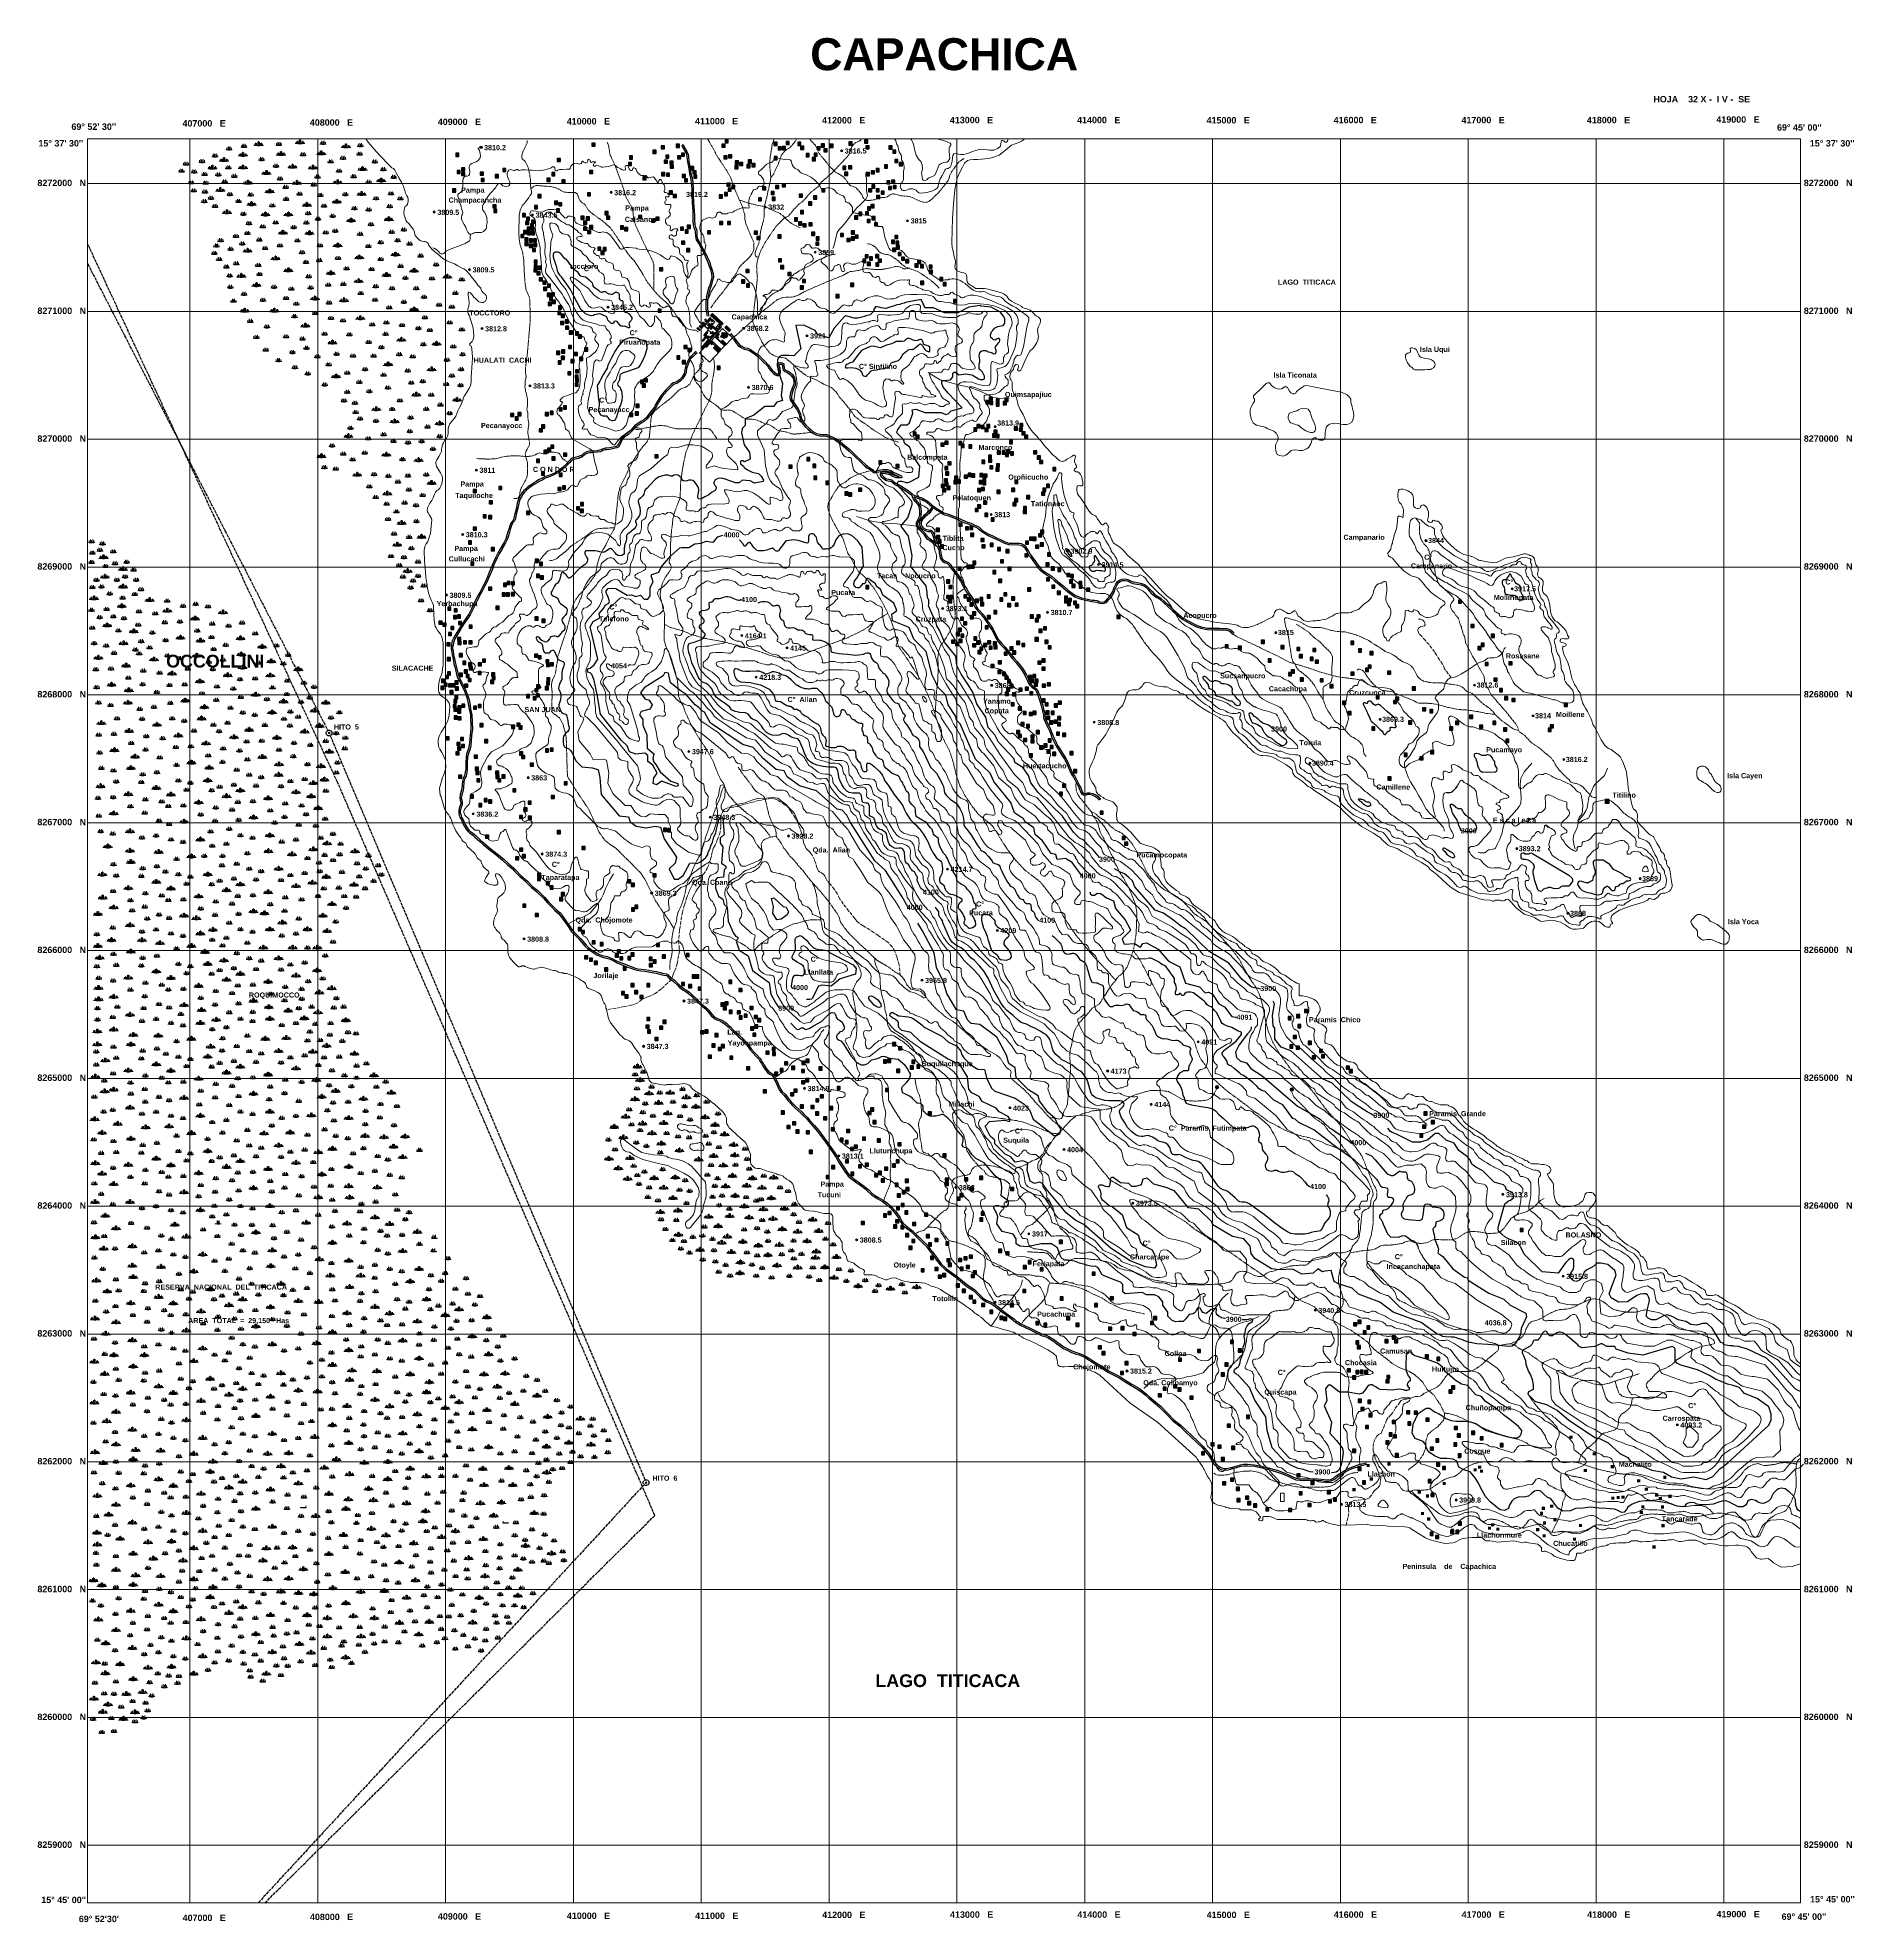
# Model space of a CAD drawing. Header units: metres. Extents: x 405809 to 420020, y 8257398 to 8272141.
import ezdxf
from ezdxf.enums import TextEntityAlignment as Align

# ---------------------------------------------------------------- set-up
doc = ezdxf.new("R2010")
doc.units = ezdxf.units.M
for name, pattern in [('ACAD_ISO02W100', [15, 12, -3]), ('ACAD_ISO04W100', [30, 24, -3, 0, -3]), ('ACAD_ISO06W100', [36, 24, -3, 0, -3, 0, -3, 0, -3])]:
    doc.linetypes.add(name, pattern=pattern)
for name, color, linetype in [('AFIRMADO DOS A MAS VIAS', 151, 'Continuous'), ('CASAS', 150, 'Continuous'), ('PERIMETRO', 3, 'ACAD_ISO04W100'), ('RIOS', 130, 'Continuous'), ('VIVIENDAS', 1, 'Continuous')]:
    doc.layers.add(name, color=color, linetype=linetype)
for name, color, linetype, lineweight in [('BOFEDALES', 112, 'Continuous', 5), ('CAMINOS DE ERRADURA', 210, 'ACAD_ISO06W100', 20), ('CAMINOS1', 7, 'ACAD_ISO02W100', 5), ('COORDENADAS', 30, 'Continuous', 5), ('CURVAS MAESTRAS', 90, 'Continuous', 25), ('CURVAS SECUNDARIS', 46, 'Continuous', 9), ('PERIMETRO DE LA ISLA', 7, 'Continuous', 18), ('PERT. DE LA RESERVA', 163, 'ACAD_ISO04W100', 30), ('Río', 150, 'Continuous', 20), ('texto', 7, 'Continuous', 13)]:
    doc.layers.add(name, color=color, linetype=linetype, lineweight=lineweight)
doc.styles.add('CARLOS', font='arialbd.ttf', dxfattribs={"height": 48})

msp = doc.modelspace()

# ---------------------------------------------------------------- hatches: boundary and pattern name
at = {"layer": 'BOFEDALES'}
h = msp.add_hatch(color=256, dxfattribs=at)
edge = h.paths.add_edge_path()
edge.add_arc((410568, 8260837), 6.16, 0, 360)
at = {"layer": 'CAMINOS1'}
h = msp.add_hatch(color=256, dxfattribs=at)
edge = h.paths.add_edge_path()
edge.add_arc((415034, 8263931), 13.9, 0, 360)
h = msp.add_hatch(color=256, dxfattribs=at)
edge = h.paths.add_edge_path()
edge.add_arc((415620, 8263913), 13.9, 0, 360)
at = {"layer": 'CASAS'}
for points in [[(413610, 8267420), (413639, 8267420), (413639, 8267448), (413610, 8267448)], [(418072, 8266153), (418101, 8266153), (418101, 8266181), (418072, 8266181)]]:
    msp.add_hatch(color=256, dxfattribs=at).paths.add_polyline_path(points)
at = {"layer": 'PERT. DE LA RESERVA'}
h = msp.add_hatch(color=256, dxfattribs=at)
edge = h.paths.add_edge_path()
edge.add_arc((408089, 8266701), 6.16, 0, 360)
at = {"layer": 'texto'}
h = msp.add_hatch(color=256, dxfattribs=at)
edge = h.paths.add_edge_path()
edge.add_arc((409277, 8271283), 8.37, 0, 360)
h = msp.add_hatch(color=256, dxfattribs=at)
edge = h.paths.add_edge_path()
edge.add_arc((412098, 8271256), 8.37, 0, 360)
h = msp.add_hatch(color=256, dxfattribs=at)
edge = h.paths.add_edge_path()
edge.add_arc((410295, 8270931), 8.37, 0, 360)
h = msp.add_hatch(color=256, dxfattribs=at)
edge = h.paths.add_edge_path()
edge.add_arc((408911, 8270777), 8.37, 0, 360)
h = msp.add_hatch(color=256, dxfattribs=at)
edge = h.paths.add_edge_path()
edge.add_arc((409680, 8270755), 8.37, 0, 360)
h = msp.add_hatch(color=256, dxfattribs=at)
edge = h.paths.add_edge_path()
edge.add_arc((411500, 8270817), 8.37, 0, 360)
h = msp.add_hatch(color=256, dxfattribs=at)
edge = h.paths.add_edge_path()
edge.add_arc((412613, 8270709), 8.37, 0, 360)
h = msp.add_hatch(color=256, dxfattribs=at)
edge = h.paths.add_edge_path()
edge.add_arc((411891, 8270463), 8.37, 0, 360)
h = msp.add_hatch(color=256, dxfattribs=at)
edge = h.paths.add_edge_path()
edge.add_arc((409187, 8270326), 8.37, 0, 360)
h = msp.add_hatch(color=256, dxfattribs=at)
edge = h.paths.add_edge_path()
edge.add_arc((410271, 8270033), 8.37, 0, 360)
h = msp.add_hatch(color=256, dxfattribs=at)
edge = h.paths.add_edge_path()
edge.add_arc((409285, 8269866), 8.37, 0, 360)
h = msp.add_hatch(color=256, dxfattribs=at)
edge = h.paths.add_edge_path()
edge.add_arc((411332, 8269868), 8.37, 0, 360)
h = msp.add_hatch(color=256, dxfattribs=at)
edge = h.paths.add_edge_path()
edge.add_arc((411827, 8269809), 8.37, 0, 360)
h = msp.add_hatch(color=256, dxfattribs=at)
edge = h.paths.add_edge_path()
edge.add_arc((409660, 8269418), 8.37, 0, 360)
h = msp.add_hatch(color=256, dxfattribs=at)
edge = h.paths.add_edge_path()
edge.add_arc((411369, 8269406), 8.37, 0, 360)
h = msp.add_hatch(color=256, dxfattribs=at)
edge = h.paths.add_edge_path()
edge.add_arc((413299, 8269098), 8.37, 0, 360)
h = msp.add_hatch(color=256, dxfattribs=at)
edge = h.paths.add_edge_path()
edge.add_arc((409241, 8268758), 8.37, 0, 360)
h = msp.add_hatch(color=256, dxfattribs=at)
edge = h.paths.add_edge_path()
edge.add_arc((413268, 8268411), 8.37, 0, 360)
h = msp.add_hatch(color=256, dxfattribs=at)
edge = h.paths.add_edge_path()
edge.add_arc((409134, 8268254), 8.37, 0, 360)
h = msp.add_hatch(color=256, dxfattribs=at)
edge = h.paths.add_edge_path()
edge.add_arc((413864, 8268126), 8.37, 0, 360)
h = msp.add_hatch(color=256, dxfattribs=at)
edge = h.paths.add_edge_path()
edge.add_arc((416669, 8268206), 8.37, 0, 360)
h = msp.add_hatch(color=256, dxfattribs=at)
edge = h.paths.add_edge_path()
edge.add_arc((414108, 8268020), 8.37, 0, 360)
h = msp.add_hatch(color=256, dxfattribs=at)
edge = h.paths.add_edge_path()
edge.add_arc((417343, 8267830), 8.37, 0, 360)
h = msp.add_hatch(color=256, dxfattribs=at)
edge = h.paths.add_edge_path()
edge.add_arc((409007, 8267781), 8.37, 0, 360)
h = msp.add_hatch(color=256, dxfattribs=at)
edge = h.paths.add_edge_path()
edge.add_arc((412889, 8267676), 8.37, 0, 360)
h = msp.add_hatch(color=256, dxfattribs=at)
edge = h.paths.add_edge_path()
edge.add_arc((413709, 8267646), 8.37, 0, 360)
h = msp.add_hatch(color=256, dxfattribs=at)
edge = h.paths.add_edge_path()
edge.add_arc((411317, 8267464), 8.37, 0, 360)
h = msp.add_hatch(color=256, dxfattribs=at)
edge = h.paths.add_edge_path()
edge.add_arc((411671, 8267368), 8.37, 0, 360)
h = msp.add_hatch(color=256, dxfattribs=at)
edge = h.paths.add_edge_path()
edge.add_arc((415495, 8267487), 8.37, 0, 360)
h = msp.add_hatch(color=256, dxfattribs=at)
edge = h.paths.add_edge_path()
edge.add_arc((411430, 8267138), 8.37, 0, 360)
h = msp.add_hatch(color=256, dxfattribs=at)
edge = h.paths.add_edge_path()
edge.add_arc((413272, 8267075), 8.37, 0, 360)
h = msp.add_hatch(color=256, dxfattribs=at)
edge = h.paths.add_edge_path()
edge.add_arc((417049, 8267076), 8.37, 0, 360)
h = msp.add_hatch(color=256, dxfattribs=at)
edge = h.paths.add_edge_path()
edge.add_arc((414074, 8266786), 8.37, 0, 360)
h = msp.add_hatch(color=256, dxfattribs=at)
edge = h.paths.add_edge_path()
edge.add_arc((416311, 8266808), 8.37, 0, 360)
h = msp.add_hatch(color=256, dxfattribs=at)
edge = h.paths.add_edge_path()
edge.add_arc((417507, 8266836), 8.37, 0, 360)
h = msp.add_hatch(color=256, dxfattribs=at)
edge = h.paths.add_edge_path()
edge.add_arc((410903, 8266557), 8.37, 0, 360)
h = msp.add_hatch(color=256, dxfattribs=at)
edge = h.paths.add_edge_path()
edge.add_arc((417748, 8266494), 8.37, 0, 360)
h = msp.add_hatch(color=256, dxfattribs=at)
edge = h.paths.add_edge_path()
edge.add_arc((409646, 8266352), 8.37, 0, 360)
h = msp.add_hatch(color=256, dxfattribs=at)
edge = h.paths.add_edge_path()
edge.add_arc((415761, 8266465), 8.37, 0, 360)
h = msp.add_hatch(color=256, dxfattribs=at)
edge = h.paths.add_edge_path()
edge.add_arc((409216, 8266069), 8.37, 0, 360)
h = msp.add_hatch(color=256, dxfattribs=at)
edge = h.paths.add_edge_path()
edge.add_arc((411071, 8266043), 8.37, 0, 360)
h = msp.add_hatch(color=256, dxfattribs=at)
edge = h.paths.add_edge_path()
edge.add_arc((411682, 8265896), 8.37, 0, 360)
h = msp.add_hatch(color=256, dxfattribs=at)
edge = h.paths.add_edge_path()
edge.add_arc((409755, 8265755), 8.37, 0, 360)
h = msp.add_hatch(color=256, dxfattribs=at)
edge = h.paths.add_edge_path()
edge.add_arc((417380, 8265797), 8.37, 0, 360)
h = msp.add_hatch(color=256, dxfattribs=at)
edge = h.paths.add_edge_path()
edge.add_arc((412926, 8265636), 8.37, 0, 360)
h = msp.add_hatch(color=256, dxfattribs=at)
edge = h.paths.add_edge_path()
edge.add_arc((410612, 8265450), 8.37, 0, 360)
h = msp.add_hatch(color=256, dxfattribs=at)
edge = h.paths.add_edge_path()
edge.add_arc((418345, 8265562), 8.37, 0, 360)
h = msp.add_hatch(color=256, dxfattribs=at)
edge = h.paths.add_edge_path()
edge.add_arc((417780, 8265291), 8.37, 0, 360)
h = msp.add_hatch(color=256, dxfattribs=at)
edge = h.paths.add_edge_path()
edge.add_arc((413316, 8265157), 8.37, 0, 360)
h = msp.add_hatch(color=256, dxfattribs=at)
edge = h.paths.add_edge_path()
edge.add_arc((409614, 8265091), 8.37, 0, 360)
h = msp.add_hatch(color=256, dxfattribs=at)
edge = h.paths.add_edge_path()
edge.add_arc((412727, 8264768), 8.37, 0, 360)
h = msp.add_hatch(color=256, dxfattribs=at)
edge = h.paths.add_edge_path()
edge.add_arc((410865, 8264605), 8.37, 0, 360)
h = msp.add_hatch(color=256, dxfattribs=at)
edge = h.paths.add_edge_path()
edge.add_arc((414887, 8264286), 8.37, 0, 360)
h = msp.add_hatch(color=256, dxfattribs=at)
edge = h.paths.add_edge_path()
edge.add_arc((410549, 8264251), 8.37, 0, 360)
h = msp.add_hatch(color=256, dxfattribs=at)
edge = h.paths.add_edge_path()
edge.add_arc((414179, 8264058), 8.37, 0, 360)
h = msp.add_hatch(color=256, dxfattribs=at)
edge = h.paths.add_edge_path()
edge.add_arc((411808, 8263922), 8.37, 0, 360)
h = msp.add_hatch(color=256, dxfattribs=at)
edge = h.paths.add_edge_path()
edge.add_arc((413415, 8263769), 8.37, 0, 360)
h = msp.add_hatch(color=256, dxfattribs=at)
edge = h.paths.add_edge_path()
edge.add_arc((414520, 8263797), 8.37, 0, 360)
h = msp.add_hatch(color=256, dxfattribs=at)
edge = h.paths.add_edge_path()
edge.add_arc((412076, 8263394), 8.37, 0, 360)
h = msp.add_hatch(color=256, dxfattribs=at)
edge = h.paths.add_edge_path()
edge.add_arc((413838, 8263444), 8.37, 0, 360)
h = msp.add_hatch(color=256, dxfattribs=at)
edge = h.paths.add_edge_path()
edge.add_arc((412991, 8263147), 8.37, 0, 360)
h = msp.add_hatch(color=256, dxfattribs=at)
edge = h.paths.add_edge_path()
edge.add_arc((417271, 8263092), 8.37, 0, 360)
h = msp.add_hatch(color=256, dxfattribs=at)
edge = h.paths.add_edge_path()
edge.add_arc((414376, 8263024), 8.37, 0, 360)
h = msp.add_hatch(color=256, dxfattribs=at)
edge = h.paths.add_edge_path()
edge.add_arc((413563, 8262784), 8.37, 0, 360)
h = msp.add_hatch(color=256, dxfattribs=at)
edge = h.paths.add_edge_path()
edge.add_arc((412216, 8262737), 8.37, 0, 360)
h = msp.add_hatch(color=256, dxfattribs=at)
edge = h.paths.add_edge_path()
edge.add_arc((417742, 8262453), 8.37, 0, 360)
h = msp.add_hatch(color=256, dxfattribs=at)
edge = h.paths.add_edge_path()
edge.add_arc((413298, 8262248), 8.37, 0, 360)
h = msp.add_hatch(color=256, dxfattribs=at)
edge = h.paths.add_edge_path()
edge.add_arc((415803, 8262186), 8.37, 0, 360)
h = msp.add_hatch(color=256, dxfattribs=at)
edge = h.paths.add_edge_path()
edge.add_arc((414330, 8261711), 8.37, 0, 360)
h = msp.add_hatch(color=256, dxfattribs=at)
edge = h.paths.add_edge_path()
edge.add_arc((418635, 8261289), 8.37, 0, 360)
h = msp.add_hatch(color=256, dxfattribs=at)
edge = h.paths.add_edge_path()
edge.add_arc((416008, 8260668), 8.37, 0, 360)
h = msp.add_hatch(color=256, dxfattribs=at)
edge = h.paths.add_edge_path()
edge.add_arc((416905, 8260702), 8.37, 0, 360)
at = {"layer": 'VIVIENDAS'}
for points in [[(411186, 8271318), (411211, 8271318), (411211, 8271343), (411186, 8271343)], [(412277, 8271317), (412302, 8271317), (412302, 8271342), (412277, 8271342)], [(409079, 8271212), (409104, 8271212), (409104, 8271237), (409079, 8271237)], [(409874, 8271172), (409899, 8271172), (409899, 8271197), (409874, 8271197)], [(410145, 8271292), (410170, 8271292), (410170, 8271317), (410145, 8271317)], [(410438, 8271191), (410463, 8271191), (410463, 8271216), (410438, 8271216)], [(410621, 8271236), (410646, 8271236), (410646, 8271261), (410621, 8271261)], [(410687, 8271271), (410712, 8271271), (410712, 8271296), (410687, 8271296)], [(410722, 8271198), (410747, 8271198), (410747, 8271223), (410722, 8271223)], [(410804, 8271283), (410829, 8271283), (410829, 8271308), (410804, 8271308)], [(410814, 8271193), (410839, 8271193), (410839, 8271218), (410814, 8271218)], [(410845, 8271214), (410870, 8271214), (410870, 8271239), (410845, 8271239)], [(411161, 8271284), (411186, 8271284), (411186, 8271309), (411161, 8271309)], [(411177, 8271193), (411202, 8271193), (411202, 8271218), (411177, 8271218)], [(411213, 8271201), (411238, 8271201), (411238, 8271226), (411213, 8271226)], [(411569, 8271298), (411594, 8271298), (411594, 8271323), (411569, 8271323)], [(411570, 8271186), (411595, 8271186), (411595, 8271211), (411570, 8271211)], [(411601, 8271263), (411626, 8271263), (411626, 8271288), (411601, 8271288)], [(411634, 8271264), (411659, 8271264), (411659, 8271289), (411634, 8271289)], [(411663, 8271305), (411688, 8271305), (411688, 8271330), (411663, 8271330)], [(411755, 8271298), (411780, 8271298), (411780, 8271323), (411755, 8271323)], [(411777, 8271267), (411802, 8271267), (411802, 8271292), (411777, 8271292)], [(411820, 8271209), (411845, 8271209), (411845, 8271234), (411820, 8271234)], [(411868, 8271178), (411893, 8271178), (411893, 8271203), (411868, 8271203)], [(411883, 8271214), (411908, 8271214), (411908, 8271239), (411883, 8271239)], [(411906, 8271263), (411931, 8271263), (411931, 8271288), (411906, 8271288)], [(411938, 8271285), (411963, 8271285), (411963, 8271310), (411938, 8271310)], [(411959, 8271247), (411984, 8271247), (411984, 8271272), (411959, 8271272)], [(412007, 8271282), (412032, 8271282), (412032, 8271307), (412007, 8271307)], [(412155, 8271301), (412180, 8271301), (412180, 8271326), (412155, 8271326)], [(412288, 8271271), (412313, 8271271), (412313, 8271296), (412288, 8271296)], [(412468, 8271270), (412493, 8271270), (412493, 8271295), (412468, 8271295)], [(412498, 8271237), (412523, 8271237), (412523, 8271262), (412498, 8271262)], [(409090, 8271078), (409115, 8271078), (409115, 8271103), (409090, 8271103)], [(409125, 8271099), (409150, 8271099), (409150, 8271124), (409125, 8271124)], [(409125, 8271062), (409150, 8271062), (409150, 8271087), (409125, 8271087)], [(409271, 8271065), (409296, 8271065), (409296, 8271090), (409271, 8271090)], [(409389, 8271046), (409414, 8271046), (409414, 8271071), (409389, 8271071)], [(409447, 8271094), (409472, 8271094), (409472, 8271119), (409447, 8271119)], [(409830, 8271061), (409855, 8271061), (409855, 8271086), (409830, 8271086)], [(410126, 8271078), (410151, 8271078), (410151, 8271103), (410126, 8271103)], [(410430, 8271140), (410455, 8271140), (410455, 8271165), (410430, 8271165)], [(410543, 8271028), (410568, 8271028), (410568, 8271053), (410543, 8271053)], [(410690, 8271061), (410715, 8271061), (410715, 8271086), (410690, 8271086)], [(410711, 8271159), (410736, 8271159), (410736, 8271184), (410711, 8271184)], [(410727, 8271057), (410752, 8271057), (410752, 8271082), (410727, 8271082)], [(410755, 8271150), (410780, 8271150), (410780, 8271175), (410755, 8271175)], [(410757, 8271120), (410782, 8271120), (410782, 8271145), (410757, 8271145)], [(410851, 8271047), (410876, 8271047), (410876, 8271072), (410851, 8271072)], [(410917, 8271108), (410942, 8271108), (410942, 8271133), (410917, 8271133)], [(410934, 8271075), (410959, 8271075), (410959, 8271100), (410934, 8271100)], [(410941, 8271041), (410966, 8271041), (410966, 8271066), (410941, 8271066)], [(411263, 8271116), (411288, 8271116), (411288, 8271141), (411263, 8271141)], [(411266, 8271153), (411291, 8271153), (411291, 8271178), (411266, 8271178)], [(411299, 8271141), (411324, 8271141), (411324, 8271166), (411299, 8271166)], [(411357, 8271123), (411382, 8271123), (411382, 8271148), (411357, 8271148)], [(411368, 8271160), (411393, 8271160), (411393, 8271185), (411368, 8271185)], [(411396, 8271132), (411421, 8271132), (411421, 8271157), (411396, 8271157)], [(412107, 8271110), (412132, 8271110), (412132, 8271135), (412107, 8271135)], [(412121, 8271063), (412146, 8271063), (412146, 8271088), (412121, 8271088)], [(412152, 8271114), (412177, 8271114), (412177, 8271139), (412152, 8271139)], [(412290, 8271061), (412315, 8271061), (412315, 8271086), (412290, 8271086)], [(412330, 8271075), (412355, 8271075), (412355, 8271100), (412330, 8271100)], [(412367, 8271092), (412392, 8271092), (412392, 8271117), (412367, 8271117)], [(412433, 8271121), (412458, 8271121), (412458, 8271146), (412433, 8271146)], [(412513, 8271164), (412538, 8271164), (412538, 8271189), (412513, 8271189)], [(412548, 8271139), (412573, 8271139), (412573, 8271164), (412548, 8271164)], [(409054, 8270933), (409079, 8270933), (409079, 8270958), (409054, 8270958)], [(409278, 8271015), (409303, 8271015), (409303, 8271040), (409278, 8271040)], [(409722, 8270889), (409747, 8270889), (409747, 8270914), (409722, 8270914)], [(409793, 8271016), (409818, 8271016), (409818, 8271041), (409793, 8271041)], [(409910, 8271005), (409935, 8271005), (409935, 8271030), (409910, 8271030)], [(410109, 8270903), (410134, 8270903), (410134, 8270928), (410109, 8270928)], [(410749, 8270918), (410774, 8270918), (410774, 8270943), (410749, 8270943)], [(410781, 8270890), (410806, 8270890), (410806, 8270915), (410781, 8270915)], [(410868, 8271013), (410893, 8271013), (410893, 8271038), (410868, 8271038)], [(411140, 8270887), (411165, 8270887), (411165, 8270912), (411140, 8270912)], [(411181, 8270904), (411206, 8270904), (411206, 8270929), (411181, 8270929)], [(411200, 8270979), (411225, 8270979), (411225, 8271004), (411200, 8271004)], [(411210, 8270940), (411235, 8270940), (411235, 8270965), (411210, 8270965)], [(411238, 8270962), (411263, 8270962), (411263, 8270987), (411238, 8270987)], [(411480, 8270950), (411505, 8270950), (411505, 8270975), (411480, 8270975)], [(411546, 8270914), (411571, 8270914), (411571, 8270939), (411546, 8270939)], [(411581, 8270961), (411606, 8270961), (411606, 8270986), (411581, 8270986)], [(411634, 8270974), (411659, 8270974), (411659, 8270999), (411634, 8270999)], [(411766, 8270893), (411791, 8270893), (411791, 8270918), (411766, 8270918)], [(411879, 8270879), (411904, 8270879), (411904, 8270904), (411879, 8270904)], [(411942, 8270935), (411967, 8270935), (411967, 8270960), (411942, 8270960)], [(412309, 8270934), (412334, 8270934), (412334, 8270959), (412309, 8270959)], [(412334, 8270965), (412359, 8270965), (412359, 8270990), (412334, 8270990)], [(412368, 8270935), (412393, 8270935), (412393, 8270960), (412368, 8270960)], [(412372, 8270882), (412397, 8270882), (412397, 8270907), (412372, 8270907)], [(412407, 8270916), (412432, 8270916), (412432, 8270941), (412407, 8270941)], [(412451, 8270997), (412476, 8270997), (412476, 8271022), (412451, 8271022)], [(412464, 8270953), (412489, 8270953), (412489, 8270978), (412464, 8270978)], [(412489, 8271002), (412514, 8271002), (412514, 8271027), (412489, 8271027)], [(412500, 8270961), (412525, 8270961), (412525, 8270986), (412500, 8270986)], [(409370, 8270809), (409395, 8270809), (409395, 8270834), (409370, 8270834)], [(409377, 8270774), (409402, 8270774), (409402, 8270799), (409377, 8270799)], [(409601, 8270740), (409626, 8270740), (409626, 8270765), (409601, 8270765)], [(409695, 8270803), (409720, 8270803), (409720, 8270828), (409695, 8270828)], [(409852, 8270836), (409877, 8270836), (409877, 8270861), (409852, 8270861)], [(409867, 8270776), (409892, 8270776), (409892, 8270801), (409867, 8270801)], [(409885, 8270825), (409910, 8270825), (409910, 8270850), (409885, 8270850)], [(410247, 8270756), (410272, 8270756), (410272, 8270781), (410247, 8270781)], [(410509, 8270726), (410534, 8270726), (410534, 8270751), (410509, 8270751)], [(411447, 8270864), (411472, 8270864), (411472, 8270889), (411447, 8270889)], [(411554, 8270868), (411579, 8270868), (411579, 8270893), (411554, 8270893)], [(411776, 8270764), (411801, 8270764), (411801, 8270789), (411776, 8270789)], [(411840, 8270831), (411865, 8270831), (411865, 8270856), (411840, 8270856)], [(412232, 8270750), (412257, 8270750), (412257, 8270775), (412232, 8270775)], [(412284, 8270755), (412309, 8270755), (412309, 8270780), (412284, 8270780)], [(412300, 8270793), (412325, 8270793), (412325, 8270818), (412300, 8270818)], [(412327, 8270811), (412352, 8270811), (412352, 8270836), (412327, 8270836)], [(409610, 8270608), (409635, 8270608), (409635, 8270633), (409610, 8270633)], [(409626, 8270679), (409651, 8270679), (409651, 8270704), (409626, 8270704)], [(409632, 8270712), (409657, 8270712), (409657, 8270737), (409632, 8270737)], [(409637, 8270635), (409662, 8270635), (409662, 8270660), (409637, 8270660)], [(409640, 8270598), (409665, 8270598), (409665, 8270623), (409640, 8270623)], [(409664, 8270660), (409689, 8270660), (409689, 8270685), (409664, 8270685)], [(409669, 8270628), (409694, 8270628), (409694, 8270653), (409669, 8270653)], [(409671, 8270600), (409696, 8270600), (409696, 8270625), (409671, 8270625)], [(409673, 8270689), (409698, 8270689), (409698, 8270714), (409673, 8270714)], [(410059, 8270719), (410084, 8270719), (410084, 8270744), (410059, 8270744)], [(410079, 8270681), (410104, 8270681), (410104, 8270706), (410079, 8270706)], [(410080, 8270635), (410105, 8270635), (410105, 8270660), (410080, 8270660)], [(410100, 8270714), (410125, 8270714), (410125, 8270739), (410100, 8270739)], [(410110, 8270609), (410135, 8270609), (410135, 8270634), (410110, 8270634)], [(410126, 8270646), (410151, 8270646), (410151, 8270671), (410126, 8270671)], [(410259, 8270721), (410284, 8270721), (410284, 8270746), (410259, 8270746)], [(410367, 8270643), (410392, 8270643), (410392, 8270668), (410367, 8270668)], [(410400, 8270631), (410425, 8270631), (410425, 8270656), (410400, 8270656)], [(410612, 8270697), (410637, 8270697), (410637, 8270722), (410612, 8270722)], [(410645, 8270713), (410670, 8270713), (410670, 8270738), (410645, 8270738)], [(410837, 8270635), (410862, 8270635), (410862, 8270660), (410837, 8270660)], [(410873, 8270613), (410898, 8270613), (410898, 8270638), (410873, 8270638)], [(410891, 8270649), (410916, 8270649), (410916, 8270674), (410891, 8270674)], [(411048, 8270606), (411073, 8270606), (411073, 8270631), (411048, 8270631)], [(411143, 8270679), (411168, 8270679), (411168, 8270704), (411143, 8270704)], [(411205, 8270679), (411230, 8270679), (411230, 8270704), (411205, 8270704)], [(411414, 8270603), (411439, 8270603), (411439, 8270628), (411414, 8270628)], [(411729, 8270707), (411754, 8270707), (411754, 8270732), (411729, 8270732)], [(411761, 8270675), (411786, 8270675), (411786, 8270700), (411761, 8270700)], [(411795, 8270661), (411820, 8270661), (411820, 8270686), (411795, 8270686)], [(411842, 8270668), (411867, 8270668), (411867, 8270693), (411842, 8270693)], [(411863, 8270594), (411888, 8270594), (411888, 8270619), (411863, 8270619)], [(412089, 8270585), (412114, 8270585), (412114, 8270610), (412089, 8270610)], [(412173, 8270604), (412198, 8270604), (412198, 8270629), (412173, 8270629)], [(412199, 8270722), (412224, 8270722), (412224, 8270747), (412199, 8270747)], [(412297, 8270695), (412322, 8270695), (412322, 8270720), (412297, 8270720)], [(412335, 8270717), (412360, 8270717), (412360, 8270742), (412335, 8270742)], [(412354, 8270668), (412379, 8270668), (412379, 8270693), (412354, 8270693)], [(409588, 8270577), (409613, 8270577), (409613, 8270602), (409588, 8270602)], [(409620, 8270550), (409645, 8270550), (409645, 8270575), (409620, 8270575)], [(409621, 8270516), (409646, 8270516), (409646, 8270541), (409621, 8270541)], [(409654, 8270501), (409679, 8270501), (409679, 8270526), (409654, 8270526)], [(409656, 8270542), (409681, 8270542), (409681, 8270567), (409656, 8270567)], [(409679, 8270468), (409704, 8270468), (409704, 8270493), (409679, 8270493)], [(409687, 8270543), (409712, 8270543), (409712, 8270568), (409687, 8270568)], [(409688, 8270507), (409713, 8270507), (409713, 8270532), (409688, 8270532)], [(410190, 8270478), (410215, 8270478), (410215, 8270503), (410190, 8270503)], [(410215, 8270446), (410240, 8270446), (410240, 8270471), (410215, 8270471)], [(410232, 8270474), (410257, 8270474), (410257, 8270499), (410232, 8270499)], [(410846, 8270525), (410871, 8270525), (410871, 8270550), (410846, 8270550)], [(410885, 8270466), (410910, 8270466), (410910, 8270491), (410885, 8270491)], [(411436, 8270562), (411461, 8270562), (411461, 8270587), (411436, 8270587)], [(411599, 8270574), (411624, 8270574), (411624, 8270599), (411599, 8270599)], [(411896, 8270517), (411921, 8270517), (411921, 8270542), (411896, 8270542)], [(411898, 8270557), (411923, 8270557), (411923, 8270582), (411898, 8270582)], [(412139, 8270546), (412164, 8270546), (412164, 8270571), (412139, 8270571)], [(412173, 8270557), (412198, 8270557), (412198, 8270582), (412173, 8270582)], [(412203, 8270572), (412228, 8270572), (412228, 8270597), (412203, 8270597)], [(412487, 8270531), (412512, 8270531), (412512, 8270556), (412487, 8270556)], [(412497, 8270469), (412522, 8270469), (412522, 8270494), (412497, 8270494)], [(412514, 8270569), (412539, 8270569), (412539, 8270594), (412514, 8270594)], [(412521, 8270525), (412546, 8270525), (412546, 8270550), (412521, 8270550)], [(412525, 8270491), (412550, 8270491), (412550, 8270516), (412525, 8270516)], [(412540, 8270436), (412565, 8270436), (412565, 8270461), (412540, 8270461)], [(409691, 8270310), (409716, 8270310), (409716, 8270335), (409691, 8270335)], [(409692, 8270376), (409717, 8270376), (409717, 8270401), (409692, 8270401)], [(409692, 8270340), (409717, 8270340), (409717, 8270365), (409692, 8270365)], [(409714, 8270285), (409739, 8270285), (409739, 8270310), (409714, 8270310)], [(409723, 8270328), (409748, 8270328), (409748, 8270353), (409723, 8270353)], [(410674, 8270316), (410699, 8270316), (410699, 8270341), (410674, 8270341)], [(411349, 8270303), (411374, 8270303), (411374, 8270328), (411349, 8270328)], [(411603, 8270387), (411628, 8270387), (411628, 8270412), (411603, 8270412)], [(411620, 8270334), (411645, 8270334), (411645, 8270359), (411620, 8270359)], [(412263, 8270383), (412288, 8270383), (412288, 8270408), (412263, 8270408)], [(412281, 8270418), (412306, 8270418), (412306, 8270443), (412281, 8270443)], [(412299, 8270360), (412324, 8270360), (412324, 8270385), (412299, 8270385)], [(412315, 8270401), (412340, 8270401), (412340, 8270426), (412315, 8270426)], [(412364, 8270420), (412389, 8270420), (412389, 8270445), (412364, 8270445)], [(412365, 8270354), (412390, 8270354), (412390, 8270379), (412365, 8270379)], [(412385, 8270384), (412410, 8270384), (412410, 8270409), (412385, 8270409)], [(412566, 8270400), (412591, 8270400), (412591, 8270425), (412566, 8270425)], [(412598, 8270380), (412623, 8270380), (412623, 8270405), (412598, 8270405)], [(412672, 8270346), (412697, 8270346), (412697, 8270371), (412672, 8270371)], [(412692, 8270374), (412717, 8270374), (412717, 8270399), (412692, 8270399)], [(412714, 8270342), (412739, 8270342), (412739, 8270367), (412714, 8270367)], [(412782, 8270337), (412807, 8270337), (412807, 8270362), (412782, 8270362)], [(412784, 8270297), (412809, 8270297), (412809, 8270322), (412784, 8270322)], [(409732, 8270238), (409757, 8270238), (409757, 8270263), (409732, 8270263)], [(409762, 8270212), (409787, 8270212), (409787, 8270237), (409762, 8270237)], [(409766, 8270164), (409791, 8270164), (409791, 8270189), (409766, 8270189)], [(409796, 8270189), (409821, 8270189), (409821, 8270214), (409796, 8270214)], [(411316, 8270221), (411341, 8270221), (411341, 8270246), (411316, 8270246)], [(411353, 8270190), (411378, 8270190), (411378, 8270215), (411353, 8270215)], [(411678, 8270280), (411703, 8270280), (411703, 8270305), (411678, 8270305)], [(411775, 8270174), (411800, 8270174), (411800, 8270199), (411775, 8270199)], [(411791, 8270225), (411816, 8270225), (411816, 8270250), (411791, 8270250)], [(412168, 8270195), (412193, 8270195), (412193, 8270220), (412168, 8270220)], [(412715, 8270211), (412740, 8270211), (412740, 8270236), (412715, 8270236)], [(412866, 8270239), (412891, 8270239), (412891, 8270264), (412866, 8270264)], [(412892, 8270201), (412917, 8270201), (412917, 8270226), (412892, 8270226)], [(409795, 8270117), (409820, 8270117), (409820, 8270142), (409795, 8270142)], [(409803, 8270047), (409828, 8270047), (409828, 8270072), (409803, 8270072)], [(409812, 8270088), (409837, 8270088), (409837, 8270113), (409812, 8270113)], [(409828, 8270121), (409853, 8270121), (409853, 8270146), (409828, 8270146)], [(409835, 8270062), (409860, 8270062), (409860, 8270087), (409835, 8270087)], [(409884, 8270018), (409909, 8270018), (409909, 8270043), (409884, 8270043)], [(410662, 8269993), (410687, 8269993), (410687, 8270018), (410662, 8270018)], [(412053, 8270106), (412078, 8270106), (412078, 8270131), (412053, 8270131)], [(412972, 8270067), (412997, 8270067), (412997, 8270092), (412972, 8270092)], [(409877, 8269976), (409902, 8269976), (409902, 8270001), (409877, 8270001)], [(409899, 8269897), (409924, 8269897), (409924, 8269922), (409899, 8269922)], [(409904, 8269952), (409929, 8269952), (409929, 8269977), (409904, 8269977)], [(409936, 8269909), (409961, 8269909), (409961, 8269934), (409936, 8269934)], [(409938, 8269860), (409963, 8269860), (409963, 8269885), (409938, 8269885)], [(410965, 8269867), (410985, 8269850), (410991, 8269857), (410972, 8269874)], [(410983, 8269881), (410991, 8269890), (411009, 8269888), (411008, 8269909), (411014, 8269916), (411032, 8269902), (411001, 8269867)], [(411028, 8269939), (411038, 8269939), (411038, 8269932), (411039, 8269928), (411047, 8269922), (411041, 8269913), (411031, 8269918)], [(411048, 8269930), (411070, 8269952), (411076, 8269946), (411054, 8269924)], [(411048, 8269891), (411062, 8269907), (411068, 8269901), (411054, 8269886)], [(411057, 8269866), (411089, 8269904), (411084, 8269908), (411052, 8269871)], [(411070, 8269866), (411090, 8269888), (411135, 8269848), (411105, 8269816), (411082, 8269835), (411089, 8269842), (411105, 8269829), (411121, 8269846), (411090, 8269873), (411077, 8269859)], [(411073, 8269969), (411158, 8269891), (411171, 8269905), (411087, 8269983)], [(411076, 8269926), (411086, 8269936), (411095, 8269928), (411086, 8269917)], [(411131, 8269881), (411136, 8269885), (411132, 8269889), (411127, 8269884)], [(411133, 8269867), (411137, 8269872), (411133, 8269875), (411129, 8269870)], [(411143, 8269881), (411147, 8269886), (411143, 8269889), (411139, 8269885)], [(411143, 8269868), (411148, 8269873), (411144, 8269876), (411140, 8269872)], [(411185, 8269874), (411219, 8269843), (411230, 8269855), (411197, 8269886)], [(409961, 8269709), (409986, 8269709), (409986, 8269734), (409961, 8269734)], [(409967, 8269822), (409992, 8269822), (409992, 8269847), (409967, 8269847)], [(410015, 8269815), (410040, 8269815), (410040, 8269840), (410015, 8269840)], [(410038, 8269791), (410063, 8269791), (410063, 8269816), (410038, 8269816)], [(410865, 8269709), (410890, 8269709), (410890, 8269734), (410865, 8269734)], [(411011, 8269709), (411064, 8269770), (411054, 8269779), (411002, 8269718)], [(411014, 8269766), (411038, 8269793), (411031, 8269799), (411007, 8269772)], [(411042, 8269840), (411051, 8269832), (411037, 8269816), (411044, 8269809), (411036, 8269800), (411020, 8269813)], [(411071, 8269767), (411033, 8269726), (411040, 8269719), (411070, 8269751), (411081, 8269740), (411090, 8269750)], [(411043, 8269794), (411056, 8269809), (411064, 8269802), (411052, 8269787)], [(411078, 8269787), (411100, 8269812), (411091, 8269820), (411068, 8269795)], [(411076, 8269824), (411083, 8269831), (411075, 8269837), (411069, 8269830)], [(411096, 8269714), (411130, 8269682), (411145, 8269698), (411111, 8269730)], [(411133, 8269830), (411141, 8269822), (411127, 8269807), (411137, 8269797), (411128, 8269787), (411109, 8269804)], [(411195, 8269793), (411190, 8269798), (411180, 8269787), (411171, 8269795), (411164, 8269792), (411154, 8269801), (411151, 8269804), (411167, 8269822), (411159, 8269830), (411165, 8269836), (411172, 8269830), (411178, 8269835), (411188, 8269826), (411197, 8269835), (411208, 8269825), (411200, 8269817), (411209, 8269808)], [(411155, 8269762), (411187, 8269732), (411198, 8269743), (411166, 8269774)], [(409868, 8269663), (409893, 8269663), (409893, 8269688), (409868, 8269688)], [(409880, 8269588), (409905, 8269588), (409905, 8269613), (409880, 8269613)], [(409904, 8269624), (409929, 8269624), (409929, 8269649), (409904, 8269649)], [(409907, 8269674), (409932, 8269674), (409932, 8269699), (409907, 8269699)], [(409980, 8269598), (410005, 8269598), (410005, 8269623), (409980, 8269623)], [(410007, 8269654), (410032, 8269654), (410032, 8269679), (410007, 8269679)], [(410048, 8269617), (410073, 8269617), (410073, 8269642), (410048, 8269642)], [(410087, 8269689), (410112, 8269689), (410112, 8269714), (410087, 8269714)], [(410808, 8269626), (410833, 8269626), (410833, 8269651), (410808, 8269651)], [(410851, 8269591), (410876, 8269591), (410876, 8269616), (410851, 8269616)], [(410895, 8269685), (410920, 8269685), (410920, 8269710), (410895, 8269710)], [(411124, 8269546), (411149, 8269546), (411149, 8269571), (411124, 8269571)], [(409955, 8269503), (409980, 8269503), (409980, 8269528), (409955, 8269528)], [(410013, 8269477), (410038, 8269477), (410038, 8269502), (410013, 8269502)], [(410013, 8269414), (410038, 8269414), (410038, 8269439), (410013, 8269439)], [(410015, 8269449), (410040, 8269449), (410040, 8269474), (410015, 8269474)], [(410016, 8269519), (410041, 8269519), (410041, 8269544), (410016, 8269544)], [(410524, 8269437), (410549, 8269437), (410549, 8269462), (410524, 8269462)], [(410538, 8269408), (410563, 8269408), (410563, 8269433), (410538, 8269433)], [(410555, 8269448), (410580, 8269448), (410580, 8269473), (410555, 8269473)], [(413225, 8269277), (413250, 8269277), (413250, 8269302), (413225, 8269302)], [(413253, 8269303), (413278, 8269303), (413278, 8269328), (413253, 8269328)], [(413257, 8269272), (413282, 8269272), (413282, 8269297), (413257, 8269297)], [(413306, 8269287), (413331, 8269287), (413331, 8269312), (413306, 8269312)], [(413306, 8269259), (413331, 8269259), (413331, 8269284), (413306, 8269284)], [(413363, 8269270), (413388, 8269270), (413388, 8269295), (413363, 8269295)], [(413376, 8269296), (413401, 8269296), (413401, 8269321), (413376, 8269321)], [(409509, 8269177), (409534, 8269177), (409534, 8269202), (409509, 8269202)], [(409544, 8269150), (409569, 8269150), (409569, 8269175), (409544, 8269175)], [(409566, 8269183), (409591, 8269183), (409591, 8269208), (409566, 8269208)], [(409780, 8269183), (409805, 8269183), (409805, 8269208), (409780, 8269208)], [(409817, 8269194), (409842, 8269194), (409842, 8269219), (409817, 8269219)], [(409888, 8269221), (409913, 8269221), (409913, 8269246), (409888, 8269246)], [(409922, 8269235), (409947, 8269235), (409947, 8269260), (409922, 8269260)], [(410439, 8269178), (410464, 8269178), (410464, 8269203), (410439, 8269203)], [(410484, 8269189), (410509, 8269189), (410509, 8269214), (410484, 8269214)], [(410488, 8269248), (410513, 8269248), (410513, 8269273), (410488, 8269273)], [(409733, 8269057), (409758, 8269057), (409758, 8269082), (409733, 8269082)], [(409751, 8269087), (409776, 8269087), (409776, 8269112), (409751, 8269112)], [(412657, 8269029), (412682, 8269029), (412682, 8269054), (412657, 8269054)], [(412679, 8269007), (412704, 8269007), (412704, 8269032), (412679, 8269032)], [(412906, 8268961), (412931, 8268961), (412931, 8268986), (412906, 8268986)], [(413014, 8268957), (413039, 8268957), (413039, 8268982), (413014, 8268982)], [(413132, 8269064), (413157, 8269064), (413157, 8269089), (413132, 8269089)], [(413156, 8269090), (413181, 8269090), (413181, 8269115), (413156, 8269115)], [(413189, 8269083), (413214, 8269083), (413214, 8269108), (413189, 8269108)], [(413219, 8269061), (413244, 8269061), (413244, 8269086), (413219, 8269086)], [(413233, 8269089), (413258, 8269089), (413258, 8269114), (413233, 8269114)], [(413278, 8269017), (413303, 8269017), (413303, 8269042), (413278, 8269042)], [(413290, 8269045), (413315, 8269045), (413315, 8269070), (413290, 8269070)], [(413306, 8269013), (413331, 8269013), (413331, 8269038), (413306, 8269038)], [(413410, 8268964), (413435, 8268964), (413435, 8268989), (413410, 8268989)], [(413448, 8269071), (413473, 8269071), (413473, 8269096), (413448, 8269096)], [(413487, 8269062), (413512, 8269062), (413512, 8269087), (413487, 8269087)], [(413491, 8269097), (413516, 8269097), (413516, 8269122), (413491, 8269122)], [(413508, 8269033), (413533, 8269033), (413533, 8269058), (413508, 8269058)], [(413529, 8269007), (413554, 8269007), (413554, 8269032), (413529, 8269032)], [(409710, 8268819), (409735, 8268819), (409735, 8268844), (409710, 8268844)], [(409769, 8268890), (409794, 8268890), (409794, 8268915), (409769, 8268915)], [(409798, 8268905), (409823, 8268905), (409823, 8268930), (409798, 8268930)], [(409823, 8268929), (409848, 8268929), (409848, 8268954), (409823, 8268954)], [(409832, 8268836), (409857, 8268836), (409857, 8268861), (409832, 8268861)], [(409923, 8268867), (409948, 8268867), (409948, 8268892), (409923, 8268892)], [(410637, 8268854), (410662, 8268854), (410662, 8268879), (410637, 8268879)], [(411825, 8268832), (411850, 8268832), (411850, 8268857), (411825, 8268857)], [(412875, 8268945), (412900, 8268945), (412900, 8268970), (412875, 8268970)], [(413032, 8268935), (413057, 8268935), (413057, 8268960), (413032, 8268960)], [(413092, 8268930), (413117, 8268930), (413117, 8268955), (413092, 8268955)], [(413194, 8268811), (413219, 8268811), (413219, 8268836), (413194, 8268836)], [(413246, 8268850), (413271, 8268850), (413271, 8268875), (413246, 8268875)], [(413248, 8268821), (413273, 8268821), (413273, 8268846), (413248, 8268846)], [(413316, 8268884), (413341, 8268884), (413341, 8268909), (413316, 8268909)], [(413353, 8268883), (413378, 8268883), (413378, 8268908), (413353, 8268908)], [(413379, 8268865), (413404, 8268865), (413404, 8268890), (413379, 8268890)], [(413389, 8268891), (413414, 8268891), (413414, 8268916), (413389, 8268916)], [(413418, 8268875), (413443, 8268875), (413443, 8268900), (413418, 8268900)], [(413600, 8268885), (413625, 8268885), (413625, 8268910), (413600, 8268910)], [(413628, 8268844), (413653, 8268844), (413653, 8268869), (413628, 8268869)], [(413647, 8268809), (413672, 8268809), (413672, 8268834), (413647, 8268834)], [(409749, 8268719), (409774, 8268719), (409774, 8268744), (409749, 8268744)], [(409888, 8268709), (409913, 8268709), (409913, 8268734), (409888, 8268734)], [(411685, 8268773), (411710, 8268773), (411710, 8268798), (411685, 8268798)], [(411872, 8268780), (411897, 8268780), (411897, 8268805), (411872, 8268805)], [(411880, 8268686), (411905, 8268686), (411905, 8268711), (411880, 8268711)], [(412388, 8268806), (412413, 8268806), (412413, 8268831), (412388, 8268831)], [(412522, 8268777), (412547, 8268777), (412547, 8268802), (412522, 8268802)], [(412902, 8268664), (412927, 8268664), (412927, 8268689), (412902, 8268689)], [(412905, 8268761), (412930, 8268761), (412930, 8268786), (412905, 8268786)], [(412911, 8268720), (412936, 8268720), (412936, 8268745), (412911, 8268745)], [(412929, 8268799), (412954, 8268799), (412954, 8268824), (412929, 8268824)], [(412981, 8268686), (413006, 8268686), (413006, 8268711), (412981, 8268711)], [(413057, 8268695), (413082, 8268695), (413082, 8268720), (413057, 8268720)], [(413087, 8268709), (413112, 8268709), (413112, 8268734), (413087, 8268734)], [(413114, 8268704), (413139, 8268704), (413139, 8268729), (413114, 8268729)], [(413180, 8268706), (413205, 8268706), (413205, 8268731), (413180, 8268731)], [(413202, 8268670), (413227, 8268670), (413227, 8268695), (413202, 8268695)], [(413212, 8268702), (413237, 8268702), (413237, 8268727), (413212, 8268727)], [(413257, 8268767), (413282, 8268767), (413282, 8268792), (413257, 8268792)], [(413305, 8268751), (413330, 8268751), (413330, 8268776), (413305, 8268776)], [(413309, 8268783), (413334, 8268783), (413334, 8268808), (413309, 8268808)], [(413750, 8268753), (413775, 8268753), (413775, 8268778), (413750, 8268778)], [(409217, 8268582), (409242, 8268582), (409242, 8268607), (409217, 8268607)], [(409416, 8268606), (409441, 8268606), (409441, 8268631), (409416, 8268631)], [(409879, 8268598), (409904, 8268598), (409904, 8268623), (409879, 8268623)], [(409914, 8268610), (409939, 8268610), (409939, 8268635), (409914, 8268635)], [(411975, 8268647), (412000, 8268647), (412000, 8268672), (411975, 8268672)], [(412124, 8268563), (412149, 8268563), (412149, 8268588), (412124, 8268588)], [(412152, 8268555), (412177, 8268555), (412177, 8268580), (412152, 8268580)], [(412230, 8268593), (412255, 8268593), (412255, 8268618), (412230, 8268618)], [(412877, 8268621), (412902, 8268621), (412902, 8268646), (412877, 8268646)], [(412887, 8268588), (412912, 8268588), (412912, 8268613), (412887, 8268613)], [(412906, 8268635), (412931, 8268635), (412931, 8268660), (412906, 8268660)], [(412921, 8268607), (412946, 8268607), (412946, 8268632), (412921, 8268632)], [(412976, 8268651), (413001, 8268651), (413001, 8268676), (412976, 8268676)], [(413003, 8268657), (413028, 8268657), (413028, 8268682), (413003, 8268682)], [(413162, 8268589), (413187, 8268589), (413187, 8268614), (413162, 8268614)], [(413174, 8268651), (413199, 8268651), (413199, 8268676), (413174, 8268676)], [(413190, 8268598), (413215, 8268598), (413215, 8268623), (413190, 8268623)], [(413202, 8268642), (413227, 8268642), (413227, 8268667), (413202, 8268667)], [(413313, 8268576), (413338, 8268576), (413338, 8268601), (413313, 8268601)], [(413427, 8268591), (413452, 8268591), (413452, 8268616), (413427, 8268616)], [(413452, 8268654), (413477, 8268654), (413477, 8268679), (413452, 8268679)], [(413545, 8268534), (413570, 8268534), (413570, 8268559), (413545, 8268559)], [(413662, 8268562), (413687, 8268562), (413687, 8268587), (413662, 8268587)], [(413671, 8268592), (413696, 8268592), (413696, 8268617), (413671, 8268617)], [(413700, 8268623), (413725, 8268623), (413725, 8268648), (413700, 8268648)], [(409293, 8268384), (409318, 8268384), (409318, 8268409), (409293, 8268409)], [(409336, 8268378), (409361, 8268378), (409361, 8268403), (409336, 8268403)], [(409341, 8268494), (409366, 8268494), (409366, 8268519), (409341, 8268519)], [(409634, 8268411), (409659, 8268411), (409659, 8268436), (409634, 8268436)], [(410023, 8268447), (410048, 8268447), (410048, 8268472), (410023, 8268472)], [(410053, 8268427), (410078, 8268427), (410078, 8268452), (410053, 8268452)], [(410055, 8268480), (410080, 8268480), (410080, 8268505), (410055, 8268505)], [(413142, 8268434), (413167, 8268434), (413167, 8268459), (413142, 8268459)], [(413162, 8268461), (413187, 8268461), (413187, 8268486), (413162, 8268486)], [(413209, 8268491), (413234, 8268491), (413234, 8268516), (413209, 8268516)], [(413218, 8268396), (413243, 8268396), (413243, 8268421), (413218, 8268421)], [(413438, 8268479), (413463, 8268479), (413463, 8268504), (413438, 8268504)], [(413451, 8268511), (413476, 8268511), (413476, 8268536), (413451, 8268536)], [(413518, 8268419), (413543, 8268419), (413543, 8268444), (413518, 8268444)], [(413520, 8268449), (413545, 8268449), (413545, 8268474), (413520, 8268474)], [(409216, 8268288), (409241, 8268288), (409241, 8268313), (409216, 8268313)], [(412838, 8268279), (412863, 8268279), (412863, 8268304), (412838, 8268304)], [(412841, 8268221), (412866, 8268221), (412866, 8268246), (412841, 8268246)], [(413016, 8268319), (413041, 8268319), (413041, 8268344), (413016, 8268344)], [(413066, 8268290), (413091, 8268290), (413091, 8268315), (413066, 8268315)], [(413100, 8268295), (413125, 8268295), (413125, 8268320), (413100, 8268320)], [(413107, 8268240), (413132, 8268240), (413132, 8268265), (413107, 8268265)], [(413267, 8268359), (413292, 8268359), (413292, 8268384), (413267, 8268384)], [(413638, 8268236), (413663, 8268236), (413663, 8268261), (413638, 8268261)], [(413654, 8268263), (413679, 8268263), (413679, 8268288), (413654, 8268288)], [(409178, 8268179), (409203, 8268179), (409203, 8268204), (409178, 8268204)], [(409357, 8268127), (409382, 8268127), (409382, 8268152), (409357, 8268152)], [(412853, 8268187), (412878, 8268187), (412878, 8268212), (412853, 8268212)], [(412869, 8268148), (412894, 8268148), (412894, 8268173), (412869, 8268173)], [(413187, 8268199), (413212, 8268199), (413212, 8268224), (413187, 8268224)], [(413195, 8268150), (413220, 8268150), (413220, 8268175), (413195, 8268175)], [(413259, 8268162), (413284, 8268162), (413284, 8268187), (413259, 8268187)], [(413317, 8268128), (413342, 8268128), (413342, 8268153), (413317, 8268153)], [(413383, 8268112), (413408, 8268112), (413408, 8268137), (413383, 8268137)], [(413530, 8268079), (413555, 8268079), (413555, 8268104), (413530, 8268104)], [(413536, 8268178), (413561, 8268178), (413561, 8268203), (413536, 8268203)], [(413568, 8268210), (413593, 8268210), (413593, 8268235), (413568, 8268235)], [(413595, 8268208), (413620, 8268208), (413620, 8268233), (413595, 8268233)], [(413615, 8268147), (413640, 8268147), (413640, 8268172), (413615, 8268172)], [(413651, 8268164), (413676, 8268164), (413676, 8268189), (413651, 8268189)], [(413708, 8268086), (413733, 8268086), (413733, 8268111), (413708, 8268111)], [(409197, 8268014), (409222, 8268014), (409222, 8268039), (409197, 8268039)], [(409701, 8268036), (409726, 8268036), (409726, 8268061), (409701, 8268061)], [(409734, 8268012), (409759, 8268012), (409759, 8268037), (409734, 8268037)], [(413009, 8267975), (413034, 8267975), (413034, 8268000), (413009, 8268000)], [(413078, 8267989), (413103, 8267989), (413103, 8268014), (413078, 8268014)], [(413109, 8267990), (413134, 8267990), (413134, 8268015), (413109, 8268015)], [(413124, 8268020), (413149, 8268020), (413149, 8268045), (413124, 8268045)], [(413280, 8267947), (413305, 8267947), (413305, 8267972), (413280, 8267972)], [(413340, 8268032), (413365, 8268032), (413365, 8268057), (413340, 8268057)], [(413399, 8267974), (413424, 8267974), (413424, 8267999), (413399, 8267999)], [(413696, 8268007), (413721, 8268007), (413721, 8268032), (413696, 8268032)], [(413738, 8267976), (413763, 8267976), (413763, 8268001), (413738, 8268001)], [(413789, 8267966), (413814, 8267966), (413814, 8267991), (413789, 8267991)], [(413859, 8267925), (413884, 8267925), (413884, 8267950), (413859, 8267950)], [(409336, 8267818), (409361, 8267818), (409361, 8267843), (409336, 8267843)], [(409452, 8267849), (409477, 8267849), (409477, 8267874), (409452, 8267874)], [(409481, 8267863), (409506, 8267863), (409506, 8267888), (409481, 8267888)], [(409515, 8267860), (409540, 8267860), (409540, 8267885), (409515, 8267885)], [(409710, 8267919), (409735, 8267919), (409735, 8267944), (409710, 8267944)], [(409740, 8267905), (409765, 8267905), (409765, 8267930), (409740, 8267930)], [(412287, 8267830), (412312, 8267830), (412312, 8267855), (412287, 8267855)], [(412919, 8267875), (412944, 8267875), (412944, 8267900), (412919, 8267900)], [(412936, 8267831), (412961, 8267831), (412961, 8267856), (412936, 8267856)], [(413326, 8267880), (413351, 8267880), (413351, 8267905), (413326, 8267905)], [(413553, 8267812), (413578, 8267812), (413578, 8267837), (413553, 8267837)], [(413700, 8267891), (413725, 8267891), (413725, 8267916), (413700, 8267916)], [(413742, 8267834), (413767, 8267834), (413767, 8267859), (413742, 8267859)], [(413785, 8267785), (413810, 8267785), (413810, 8267810), (413785, 8267810)], [(413880, 8267874), (413905, 8267874), (413905, 8267899), (413880, 8267899)], [(413888, 8267917), (413913, 8267917), (413913, 8267942), (413888, 8267942)], [(413900, 8267841), (413925, 8267841), (413925, 8267866), (413900, 8267866)], [(413953, 8267863), (413978, 8267863), (413978, 8267888), (413953, 8267888)], [(413955, 8267834), (413980, 8267834), (413980, 8267859), (413955, 8267859)], [(414014, 8267811), (414039, 8267811), (414039, 8267836), (414014, 8267836)], [(409017, 8267662), (409042, 8267662), (409042, 8267687), (409017, 8267687)], [(409066, 8267649), (409091, 8267649), (409091, 8267674), (409066, 8267674)], [(409394, 8267668), (409419, 8267668), (409419, 8267693), (409394, 8267693)], [(409442, 8267773), (409467, 8267773), (409467, 8267798), (409442, 8267798)], [(409474, 8267773), (409499, 8267773), (409499, 8267798), (409474, 8267798)], [(409514, 8267776), (409539, 8267776), (409539, 8267801), (409514, 8267801)], [(412918, 8267753), (412943, 8267753), (412943, 8267778), (412918, 8267778)], [(412934, 8267721), (412959, 8267721), (412959, 8267746), (412934, 8267746)], [(412946, 8267753), (412971, 8267753), (412971, 8267778), (412946, 8267778)], [(413053, 8267758), (413078, 8267758), (413078, 8267783), (413053, 8267783)], [(413081, 8267733), (413106, 8267733), (413106, 8267758), (413081, 8267758)], [(413100, 8267695), (413125, 8267695), (413125, 8267720), (413100, 8267720)], [(413143, 8267723), (413168, 8267723), (413168, 8267748), (413143, 8267748)], [(413178, 8267736), (413203, 8267736), (413203, 8267761), (413178, 8267761)], [(413185, 8267697), (413210, 8267697), (413210, 8267722), (413185, 8267722)], [(413236, 8267757), (413261, 8267757), (413261, 8267782), (413236, 8267782)], [(413288, 8267635), (413313, 8267635), (413313, 8267660), (413288, 8267660)], [(413335, 8267734), (413360, 8267734), (413360, 8267759), (413335, 8267759)], [(413366, 8267774), (413391, 8267774), (413391, 8267799), (413366, 8267799)], [(413396, 8267689), (413421, 8267689), (413421, 8267714), (413396, 8267714)], [(413428, 8267741), (413453, 8267741), (413453, 8267766), (413428, 8267766)], [(413455, 8267693), (413480, 8267693), (413480, 8267718), (413455, 8267718)], [(413841, 8267748), (413866, 8267748), (413866, 8267773), (413841, 8267773)], [(413842, 8267721), (413867, 8267721), (413867, 8267746), (413842, 8267746)], [(413864, 8267698), (413889, 8267698), (413889, 8267723), (413864, 8267723)], [(413871, 8267730), (413896, 8267730), (413896, 8267755), (413871, 8267755)], [(413911, 8267708), (413936, 8267708), (413936, 8267733), (413911, 8267733)], [(413928, 8267681), (413953, 8267681), (413953, 8267706), (413928, 8267706)], [(416923, 8267717), (416948, 8267717), (416948, 8267742), (416923, 8267742)], [(408948, 8267552), (408973, 8267552), (408973, 8267577), (408948, 8267577)], [(408979, 8267537), (409004, 8267537), (409004, 8267562), (408979, 8267562)], [(409040, 8267511), (409065, 8267511), (409065, 8267536), (409040, 8267536)], [(409061, 8267596), (409086, 8267596), (409086, 8267621), (409061, 8267621)], [(409092, 8267600), (409117, 8267600), (409117, 8267625), (409092, 8267625)], [(409100, 8267550), (409125, 8267550), (409125, 8267575), (409100, 8267575)], [(409184, 8267521), (409209, 8267521), (409209, 8267546), (409184, 8267546)], [(409698, 8267585), (409723, 8267585), (409723, 8267610), (409698, 8267610)], [(409753, 8267566), (409778, 8267566), (409778, 8267591), (409753, 8267591)], [(413011, 8267496), (413036, 8267496), (413036, 8267521), (413011, 8267521)], [(413027, 8267584), (413052, 8267584), (413052, 8267609), (413027, 8267609)], [(413052, 8267547), (413077, 8267547), (413077, 8267572), (413052, 8267572)], [(413104, 8267595), (413129, 8267595), (413129, 8267620), (413104, 8267620)], [(413123, 8267624), (413148, 8267624), (413148, 8267649), (413123, 8267649)], [(413220, 8267516), (413245, 8267516), (413245, 8267541), (413220, 8267541)], [(413237, 8267596), (413262, 8267596), (413262, 8267621), (413237, 8267621)], [(413574, 8267601), (413599, 8267601), (413599, 8267626), (413574, 8267626)], [(413613, 8267572), (413638, 8267572), (413638, 8267597), (413613, 8267597)], [(413625, 8267602), (413650, 8267602), (413650, 8267627), (413625, 8267627)], [(413641, 8267489), (413666, 8267489), (413666, 8267514), (413641, 8267514)], [(413676, 8267508), (413701, 8267508), (413701, 8267533), (413676, 8267533)], [(414252, 8267598), (414277, 8267598), (414277, 8267623), (414252, 8267623)], [(417020, 8267526), (417045, 8267526), (417045, 8267551), (417020, 8267551)], [(409011, 8267383), (409036, 8267383), (409036, 8267408), (409011, 8267408)], [(409022, 8267464), (409047, 8267464), (409047, 8267489), (409022, 8267489)], [(409094, 8267425), (409119, 8267425), (409119, 8267450), (409094, 8267450)], [(409096, 8267394), (409121, 8267394), (409121, 8267419), (409096, 8267419)], [(409139, 8267399), (409164, 8267399), (409164, 8267424), (409139, 8267424)], [(409182, 8267398), (409207, 8267398), (409207, 8267423), (409182, 8267423)], [(412957, 8267404), (412982, 8267404), (412982, 8267429), (412957, 8267429)], [(412990, 8267385), (413015, 8267385), (413015, 8267410), (412990, 8267410)], [(412995, 8267462), (413020, 8267462), (413020, 8267487), (412995, 8267487)], [(413016, 8267410), (413041, 8267410), (413041, 8267435), (413016, 8267435)], [(413030, 8267451), (413055, 8267451), (413055, 8267476), (413030, 8267476)], [(413122, 8267375), (413147, 8267375), (413147, 8267400), (413122, 8267400)], [(413132, 8267428), (413157, 8267428), (413157, 8267453), (413132, 8267453)], [(413154, 8267397), (413179, 8267397), (413179, 8267422), (413154, 8267422)], [(413178, 8267349), (413203, 8267349), (413203, 8267374), (413178, 8267374)], [(413208, 8267378), (413233, 8267378), (413233, 8267403), (413208, 8267403)], [(413239, 8267399), (413264, 8267399), (413264, 8267424), (413239, 8267424)], [(413251, 8267357), (413276, 8267357), (413276, 8267382), (413251, 8267382)], [(413284, 8267391), (413309, 8267391), (413309, 8267416), (413284, 8267416)], [(413290, 8267360), (413315, 8267360), (413315, 8267385), (413290, 8267385)], [(413414, 8267351), (413439, 8267351), (413439, 8267376), (413414, 8267376)], [(413467, 8267395), (413492, 8267395), (413492, 8267420), (413467, 8267420)], [(413507, 8267378), (413532, 8267378), (413532, 8267403), (413507, 8267403)], [(413610, 8267422), (413635, 8267422), (413635, 8267447), (413610, 8267447)], [(413688, 8267403), (413713, 8267403), (413713, 8267428), (413688, 8267428)], [(413713, 8267359), (413738, 8267359), (413738, 8267384), (413713, 8267384)], [(415098, 8267367), (415123, 8267367), (415123, 8267392), (415098, 8267392)], [(415200, 8267355), (415225, 8267355), (415225, 8267380), (415200, 8267380)], [(415381, 8267402), (415406, 8267402), (415406, 8267427), (415381, 8267427)], [(415535, 8267361), (415560, 8267361), (415560, 8267386), (415535, 8267386)], [(415658, 8267346), (415683, 8267346), (415683, 8267371), (415658, 8267371)], [(415783, 8267339), (415808, 8267339), (415808, 8267364), (415783, 8267364)], [(416081, 8267395), (416106, 8267395), (416106, 8267420), (416081, 8267420)], [(416141, 8267335), (416166, 8267335), (416166, 8267360), (416141, 8267360)], [(417075, 8267353), (417100, 8267353), (417100, 8267378), (417075, 8267378)], [(417100, 8267379), (417125, 8267379), (417125, 8267404), (417100, 8267404)], [(417180, 8267450), (417205, 8267450), (417205, 8267475), (417180, 8267475)], [(409013, 8267267), (409038, 8267267), (409038, 8267292), (409013, 8267292)], [(409107, 8267298), (409132, 8267298), (409132, 8267323), (409107, 8267323)], [(409134, 8267238), (409159, 8267238), (409159, 8267263), (409134, 8267263)], [(409179, 8267225), (409204, 8267225), (409204, 8267250), (409179, 8267250)], [(409185, 8267197), (409210, 8267197), (409210, 8267222), (409185, 8267222)], [(409255, 8267226), (409280, 8267226), (409280, 8267251), (409255, 8267251)], [(409288, 8267255), (409313, 8267255), (409313, 8267280), (409288, 8267280)], [(409696, 8267294), (409721, 8267294), (409721, 8267319), (409696, 8267319)], [(409723, 8267281), (409748, 8267281), (409748, 8267306), (409723, 8267306)], [(409783, 8267250), (409808, 8267250), (409808, 8267275), (409783, 8267275)], [(409789, 8267222), (409814, 8267222), (409814, 8267247), (409789, 8267247)], [(409818, 8267226), (409843, 8267226), (409843, 8267251), (409818, 8267251)], [(413164, 8267322), (413189, 8267322), (413189, 8267347), (413164, 8267347)], [(413266, 8267213), (413291, 8267213), (413291, 8267238), (413266, 8267238)], [(413323, 8267242), (413348, 8267242), (413348, 8267267), (413323, 8267267)], [(413369, 8267310), (413394, 8267310), (413394, 8267335), (413369, 8267335)], [(413436, 8267319), (413461, 8267319), (413461, 8267344), (413436, 8267344)], [(413634, 8267239), (413659, 8267239), (413659, 8267264), (413634, 8267264)], [(413664, 8267193), (413689, 8267193), (413689, 8267218), (413664, 8267218)], [(413665, 8267256), (413690, 8267256), (413690, 8267281), (413665, 8267281)], [(415434, 8267256), (415459, 8267256), (415459, 8267281), (415434, 8267281)], [(415678, 8267290), (415703, 8267290), (415703, 8267315), (415678, 8267315)], [(415763, 8267270), (415788, 8267270), (415788, 8267295), (415763, 8267295)], [(415803, 8267247), (415828, 8267247), (415828, 8267272), (415803, 8267272)], [(416216, 8267208), (416241, 8267208), (416241, 8267233), (416216, 8267233)], [(416231, 8267313), (416256, 8267313), (416256, 8267338), (416231, 8267338)], [(417132, 8267229), (417157, 8267229), (417157, 8267254), (417132, 8267254)], [(417318, 8267234), (417343, 8267234), (417343, 8267259), (417318, 8267259)], [(408964, 8267043), (408989, 8267043), (408989, 8267068), (408964, 8267068)], [(408967, 8267098), (408992, 8267098), (408992, 8267123), (408967, 8267123)], [(408988, 8267067), (409013, 8267067), (409013, 8267092), (408988, 8267092)], [(408999, 8267127), (409024, 8267127), (409024, 8267152), (408999, 8267152)], [(409014, 8267154), (409039, 8267154), (409039, 8267179), (409014, 8267179)], [(409022, 8267062), (409047, 8267062), (409047, 8267087), (409022, 8267087)], [(409049, 8267062), (409074, 8267062), (409074, 8267087), (409049, 8267087)], [(409073, 8267084), (409098, 8267084), (409098, 8267109), (409073, 8267109)], [(409107, 8267145), (409132, 8267145), (409132, 8267170), (409107, 8267170)], [(409146, 8267171), (409171, 8267171), (409171, 8267196), (409146, 8267196)], [(409149, 8267059), (409174, 8267059), (409174, 8267084), (409149, 8267084)], [(409160, 8267135), (409185, 8267135), (409185, 8267160), (409160, 8267160)], [(409176, 8267104), (409201, 8267104), (409201, 8267129), (409176, 8267129)], [(409254, 8267159), (409279, 8267159), (409279, 8267184), (409254, 8267184)], [(409352, 8267089), (409377, 8267089), (409377, 8267114), (409352, 8267114)], [(409360, 8267147), (409385, 8267147), (409385, 8267172), (409360, 8267172)], [(409364, 8267119), (409389, 8267119), (409389, 8267144), (409364, 8267144)], [(409712, 8267053), (409737, 8267053), (409737, 8267078), (409712, 8267078)], [(409780, 8267040), (409805, 8267040), (409805, 8267065), (409780, 8267065)], [(409789, 8267079), (409814, 8267079), (409814, 8267104), (409789, 8267104)], [(409791, 8267107), (409816, 8267107), (409816, 8267132), (409791, 8267132)], [(413321, 8267168), (413346, 8267168), (413346, 8267193), (413321, 8267193)], [(413356, 8267152), (413381, 8267152), (413381, 8267177), (413356, 8267177)], [(413375, 8267122), (413400, 8267122), (413400, 8267147), (413375, 8267147)], [(413395, 8267093), (413420, 8267093), (413420, 8267118), (413395, 8267118)], [(413416, 8267055), (413441, 8267055), (413441, 8267080), (413416, 8267080)], [(413560, 8267126), (413585, 8267126), (413585, 8267151), (413560, 8267151)], [(413574, 8267098), (413599, 8267098), (413599, 8267123), (413574, 8267123)], [(413593, 8267135), (413618, 8267135), (413618, 8267160), (413593, 8267160)], [(413605, 8267069), (413630, 8267069), (413630, 8267094), (413605, 8267094)], [(413610, 8267098), (413635, 8267098), (413635, 8267123), (413610, 8267123)], [(413667, 8267060), (413692, 8267060), (413692, 8267085), (413667, 8267085)], [(413707, 8267070), (413732, 8267070), (413732, 8267095), (413707, 8267095)], [(415593, 8267150), (415618, 8267150), (415618, 8267175), (415593, 8267175)], [(415615, 8267171), (415640, 8267171), (415640, 8267196), (415615, 8267196)], [(415685, 8267107), (415710, 8267107), (415710, 8267132), (415685, 8267132)], [(415841, 8267101), (415866, 8267101), (415866, 8267126), (415841, 8267126)], [(415918, 8267056), (415943, 8267056), (415943, 8267081), (415918, 8267081)], [(416082, 8267153), (416107, 8267153), (416107, 8267178), (416082, 8267178)], [(416195, 8267183), (416220, 8267183), (416220, 8267208), (416195, 8267208)], [(416368, 8267161), (416393, 8267161), (416393, 8267186), (416368, 8267186)], [(417200, 8267106), (417225, 8267106), (417225, 8267131), (417200, 8267131)], [(409033, 8267008), (409058, 8267008), (409058, 8267033), (409033, 8267033)], [(409059, 8266900), (409084, 8266900), (409084, 8266925), (409059, 8266925)], [(409064, 8266938), (409089, 8266938), (409089, 8266963), (409064, 8266963)], [(409072, 8266970), (409097, 8266970), (409097, 8266995), (409072, 8266995)], [(409076, 8267038), (409101, 8267038), (409101, 8267063), (409076, 8267063)], [(409126, 8266903), (409151, 8266903), (409151, 8266928), (409126, 8266928)], [(409254, 8266900), (409279, 8266900), (409279, 8266925), (409254, 8266925)], [(409632, 8266977), (409657, 8266977), (409657, 8267002), (409632, 8267002)], [(409684, 8266960), (409709, 8266960), (409709, 8266985), (409684, 8266985)], [(409697, 8267023), (409722, 8267023), (409722, 8267048), (409697, 8267048)], [(409708, 8266984), (409733, 8266984), (409733, 8267009), (409708, 8267009)], [(413378, 8266996), (413403, 8266996), (413403, 8267021), (413378, 8267021)], [(413389, 8267030), (413414, 8267030), (413414, 8267055), (413389, 8267055)], [(413424, 8266914), (413449, 8266914), (413449, 8266939), (413424, 8266939)], [(413436, 8266992), (413461, 8266992), (413461, 8267017), (413436, 8267017)], [(413485, 8267028), (413510, 8267028), (413510, 8267053), (413485, 8267053)], [(413535, 8267036), (413560, 8267036), (413560, 8267061), (413535, 8267061)], [(413570, 8267000), (413595, 8267000), (413595, 8267025), (413570, 8267025)], [(413665, 8266944), (413690, 8266944), (413690, 8266969), (413665, 8266969)], [(413690, 8266914), (413715, 8266914), (413715, 8266939), (413690, 8266939)], [(413761, 8266904), (413786, 8266904), (413786, 8266929), (413761, 8266929)], [(413792, 8266927), (413817, 8266927), (413817, 8266952), (413792, 8266952)], [(416016, 8266925), (416041, 8266925), (416041, 8266950), (416016, 8266950)], [(416279, 8266969), (416304, 8266969), (416304, 8266994), (416279, 8266994)], [(416414, 8266932), (416439, 8266932), (416439, 8266957), (416414, 8266957)], [(416431, 8266958), (416456, 8266958), (416456, 8266983), (416431, 8266983)], [(416561, 8267038), (416586, 8267038), (416586, 8267063), (416561, 8267063)], [(417244, 8267024), (417269, 8267024), (417269, 8267049), (417244, 8267049)], [(417284, 8266961), (417309, 8266961), (417309, 8266986), (417284, 8266986)], [(417341, 8266947), (417366, 8266947), (417366, 8266972), (417341, 8266972)], [(417750, 8266909), (417775, 8266909), (417775, 8266934), (417750, 8266934)], [(409065, 8266872), (409090, 8266872), (409090, 8266897), (409065, 8266897)], [(409066, 8266811), (409091, 8266811), (409091, 8266836), (409066, 8266836)], [(409093, 8266858), (409118, 8266858), (409118, 8266883), (409093, 8266883)], [(409096, 8266889), (409121, 8266889), (409121, 8266914), (409096, 8266914)], [(409097, 8266804), (409122, 8266804), (409122, 8266829), (409097, 8266829)], [(409218, 8266887), (409243, 8266887), (409243, 8266912), (409218, 8266912)], [(409269, 8266751), (409294, 8266751), (409294, 8266776), (409269, 8266776)], [(409558, 8266754), (409583, 8266754), (409583, 8266779), (409558, 8266779)], [(413479, 8266881), (413504, 8266881), (413504, 8266906), (413479, 8266906)], [(413500, 8266759), (413525, 8266759), (413525, 8266784), (413500, 8266784)], [(413517, 8266846), (413542, 8266846), (413542, 8266871), (413517, 8266871)], [(413566, 8266838), (413591, 8266838), (413591, 8266863), (413566, 8266863)], [(413594, 8266847), (413619, 8266847), (413619, 8266872), (413594, 8266872)], [(413696, 8266850), (413721, 8266850), (413721, 8266875), (413696, 8266875)], [(413702, 8266808), (413727, 8266808), (413727, 8266833), (413702, 8266833)], [(413725, 8266772), (413750, 8266772), (413750, 8266797), (413725, 8266797)], [(413736, 8266847), (413761, 8266847), (413761, 8266872), (413736, 8266872)], [(413759, 8266778), (413784, 8266778), (413784, 8266803), (413759, 8266803)], [(413786, 8266759), (413811, 8266759), (413811, 8266784), (413786, 8266784)], [(413788, 8266806), (413813, 8266806), (413813, 8266831), (413788, 8266831)], [(416059, 8266844), (416084, 8266844), (416084, 8266869), (416059, 8266869)], [(416533, 8266771), (416558, 8266771), (416558, 8266796), (416533, 8266796)], [(416642, 8266874), (416667, 8266874), (416667, 8266899), (416642, 8266899)], [(416699, 8266860), (416724, 8266860), (416724, 8266885), (416699, 8266885)], [(416901, 8266769), (416926, 8266769), (416926, 8266794), (416901, 8266794)], [(417010, 8266816), (417035, 8266816), (417035, 8266841), (417010, 8266841)], [(417191, 8266768), (417216, 8266768), (417216, 8266793), (417191, 8266793)], [(409004, 8266648), (409029, 8266648), (409029, 8266673), (409004, 8266673)], [(409089, 8266603), (409114, 8266603), (409114, 8266628), (409089, 8266628)], [(409116, 8266642), (409141, 8266642), (409141, 8266667), (409116, 8266667)], [(409305, 8266625), (409330, 8266625), (409330, 8266650), (409305, 8266650)], [(409516, 8266737), (409541, 8266737), (409541, 8266762), (409516, 8266762)], [(409574, 8266732), (409599, 8266732), (409599, 8266757), (409574, 8266757)], [(413466, 8266695), (413491, 8266695), (413491, 8266720), (413466, 8266720)], [(413480, 8266666), (413505, 8266666), (413505, 8266691), (413480, 8266691)], [(413522, 8266634), (413547, 8266634), (413547, 8266659), (413522, 8266659)], [(413544, 8266743), (413569, 8266743), (413569, 8266768), (413544, 8266768)], [(413579, 8266660), (413604, 8266660), (413604, 8266685), (413579, 8266685)], [(413579, 8266624), (413604, 8266624), (413604, 8266649), (413579, 8266649)], [(413621, 8266695), (413646, 8266695), (413646, 8266720), (413621, 8266720)], [(413713, 8266630), (413738, 8266630), (413738, 8266655), (413713, 8266655)], [(413778, 8266684), (413803, 8266684), (413803, 8266709), (413778, 8266709)], [(413826, 8266675), (413851, 8266675), (413851, 8266700), (413826, 8266700)], [(416245, 8266724), (416270, 8266724), (416270, 8266749), (416245, 8266749)], [(416853, 8266724), (416878, 8266724), (416878, 8266749), (416853, 8266749)], [(417089, 8266739), (417114, 8266739), (417114, 8266764), (417089, 8266764)], [(417276, 8266716), (417301, 8266716), (417301, 8266741), (417276, 8266741)], [(417293, 8266628), (417318, 8266628), (417318, 8266653), (417293, 8266653)], [(417624, 8266714), (417649, 8266714), (417649, 8266739), (417624, 8266739)], [(417642, 8266741), (417667, 8266741), (417667, 8266766), (417642, 8266766)], [(409080, 8266530), (409105, 8266530), (409105, 8266555), (409080, 8266555)], [(409093, 8266567), (409118, 8266567), (409118, 8266592), (409093, 8266592)], [(409124, 8266588), (409149, 8266588), (409149, 8266613), (409124, 8266613)], [(409224, 8266504), (409249, 8266504), (409249, 8266529), (409224, 8266529)], [(409579, 8266529), (409604, 8266529), (409604, 8266554), (409579, 8266554)], [(409595, 8266501), (409620, 8266501), (409620, 8266526), (409595, 8266526)], [(409781, 8266552), (409806, 8266552), (409806, 8266577), (409781, 8266577)], [(409817, 8266559), (409842, 8266559), (409842, 8266584), (409817, 8266584)], [(413566, 8266513), (413591, 8266513), (413591, 8266538), (413566, 8266538)], [(413646, 8266576), (413671, 8266576), (413671, 8266601), (413646, 8266601)], [(413681, 8266592), (413706, 8266592), (413706, 8266617), (413681, 8266617)], [(413704, 8266544), (413729, 8266544), (413729, 8266569), (413704, 8266569)], [(413729, 8266580), (413754, 8266580), (413754, 8266605), (413729, 8266605)], [(413748, 8266527), (413773, 8266527), (413773, 8266552), (413748, 8266552)], [(413884, 8266532), (413909, 8266532), (413909, 8266557), (413884, 8266557)], [(416498, 8266519), (416523, 8266519), (416523, 8266544), (416498, 8266544)], [(416622, 8266491), (416647, 8266491), (416647, 8266516), (416622, 8266516)], [(416705, 8266540), (416730, 8266540), (416730, 8266565), (416705, 8266565)], [(409102, 8266348), (409127, 8266348), (409127, 8266373), (409102, 8266373)], [(409232, 8266409), (409257, 8266409), (409257, 8266434), (409232, 8266434)], [(409237, 8266378), (409262, 8266378), (409262, 8266403), (409237, 8266403)], [(409244, 8266319), (409269, 8266319), (409269, 8266344), (409244, 8266344)], [(409332, 8266416), (409357, 8266416), (409357, 8266441), (409332, 8266441)], [(409391, 8266378), (409416, 8266378), (409416, 8266403), (409391, 8266403)], [(409394, 8266346), (409419, 8266346), (409419, 8266371), (409394, 8266371)], [(409408, 8266319), (409433, 8266319), (409433, 8266344), (409408, 8266344)], [(409441, 8266349), (409466, 8266349), (409466, 8266374), (409441, 8266374)], [(409662, 8266441), (409687, 8266441), (409687, 8266466), (409662, 8266466)], [(413912, 8266391), (413937, 8266391), (413937, 8266416), (413912, 8266416)], [(416372, 8266334), (416397, 8266334), (416397, 8266359), (416372, 8266359)], [(409193, 8266192), (409218, 8266192), (409218, 8266217), (409193, 8266217)], [(409301, 8266164), (409326, 8266164), (409326, 8266189), (409301, 8266189)], [(409336, 8266154), (409361, 8266154), (409361, 8266179), (409336, 8266179)], [(409525, 8266241), (409550, 8266241), (409550, 8266266), (409525, 8266266)], [(409827, 8266189), (409852, 8266189), (409852, 8266214), (409827, 8266214)], [(409927, 8266295), (409952, 8266295), (409952, 8266320), (409927, 8266320)], [(413802, 8266214), (413827, 8266214), (413827, 8266239), (413802, 8266239)], [(413826, 8266277), (413851, 8266277), (413851, 8266302), (413826, 8266302)], [(409259, 8266125), (409284, 8266125), (409284, 8266150), (409259, 8266150)], [(409577, 8266032), (409602, 8266032), (409602, 8266057), (409577, 8266057)], [(409614, 8266091), (409639, 8266091), (409639, 8266116), (409614, 8266116)], [(409645, 8266144), (409670, 8266144), (409670, 8266169), (409645, 8266169)], [(409646, 8266025), (409671, 8266025), (409671, 8266050), (409646, 8266050)], [(414120, 8266066), (414145, 8266066), (414145, 8266091), (414120, 8266091)], [(409312, 8265878), (409337, 8265878), (409337, 8265903), (409312, 8265903)], [(409874, 8265914), (409899, 8265914), (409899, 8265939), (409874, 8265939)], [(410704, 8265931), (410729, 8265931), (410729, 8265956), (410704, 8265956)], [(410735, 8265929), (410760, 8265929), (410760, 8265954), (410735, 8265954)], [(414292, 8265868), (414317, 8265868), (414317, 8265893), (414292, 8265893)], [(409579, 8265777), (409604, 8265777), (409604, 8265802), (409579, 8265802)], [(409600, 8265725), (409625, 8265725), (409625, 8265750), (409600, 8265750)], [(410067, 8265790), (410092, 8265790), (410092, 8265815), (410067, 8265815)], [(414312, 8265824), (414337, 8265824), (414337, 8265849), (414312, 8265849)], [(409548, 8265709), (409573, 8265709), (409573, 8265734), (409548, 8265734)], [(409719, 8265579), (409744, 8265579), (409744, 8265604), (409719, 8265604)], [(410622, 8265576), (410647, 8265576), (410647, 8265601), (410622, 8265601)], [(409718, 8265547), (409743, 8265547), (409743, 8265572), (409718, 8265572)], [(409788, 8265515), (409813, 8265515), (409813, 8265540), (409788, 8265540)], [(409817, 8265480), (409842, 8265480), (409842, 8265505), (409817, 8265505)], [(409904, 8265428), (409929, 8265428), (409929, 8265453), (409904, 8265453)], [(410424, 8265529), (410449, 8265529), (410449, 8265554), (410424, 8265554)], [(410452, 8265501), (410477, 8265501), (410477, 8265526), (410452, 8265526)], [(409604, 8265338), (409629, 8265338), (409629, 8265363), (409604, 8265363)], [(409892, 8265390), (409917, 8265390), (409917, 8265415), (409892, 8265415)], [(410454, 8265308), (410479, 8265308), (410479, 8265333), (410454, 8265333)], [(410480, 8265330), (410505, 8265330), (410505, 8265355), (410480, 8265355)], [(409701, 8265265), (409726, 8265265), (409726, 8265290), (409701, 8265290)], [(410036, 8265155), (410061, 8265155), (410061, 8265180), (410036, 8265180)], [(410062, 8265132), (410087, 8265132), (410087, 8265157), (410062, 8265157)], [(410146, 8265052), (410171, 8265052), (410171, 8265077), (410146, 8265077)], [(410208, 8265038), (410233, 8265038), (410233, 8265063), (410208, 8265063)], [(410342, 8264981), (410367, 8264981), (410367, 8265006), (410342, 8265006)], [(410649, 8265031), (410674, 8265031), (410674, 8265056), (410649, 8265056)], [(410087, 8264934), (410112, 8264934), (410112, 8264959), (410087, 8264959)], [(410125, 8264916), (410150, 8264916), (410150, 8264941), (410125, 8264941)], [(410163, 8264891), (410188, 8264891), (410188, 8264916), (410163, 8264916)], [(410244, 8264839), (410269, 8264839), (410269, 8264864), (410244, 8264864)], [(410327, 8264949), (410352, 8264949), (410352, 8264974), (410327, 8264974)], [(410362, 8264926), (410387, 8264926), (410387, 8264951), (410362, 8264951)], [(410388, 8264847), (410413, 8264847), (410413, 8264872), (410388, 8264872)], [(410425, 8264928), (410450, 8264928), (410450, 8264953), (410425, 8264953)], [(410449, 8264957), (410474, 8264957), (410474, 8264982), (410449, 8264982)], [(410592, 8264923), (410617, 8264923), (410617, 8264948), (410592, 8264948)], [(410593, 8264873), (410618, 8264873), (410618, 8264898), (410593, 8264898)], [(410623, 8264901), (410648, 8264901), (410648, 8264926), (410623, 8264926)], [(410695, 8264941), (410720, 8264941), (410720, 8264966), (410695, 8264966)], [(410881, 8264953), (410906, 8264953), (410906, 8264978), (410881, 8264978)], [(410449, 8264717), (410474, 8264717), (410474, 8264742), (410449, 8264742)], [(410573, 8264716), (410598, 8264716), (410598, 8264741), (410573, 8264741)], [(410845, 8264726), (410870, 8264726), (410870, 8264751), (410845, 8264751)], [(410901, 8264709), (410926, 8264709), (410926, 8264734), (410901, 8264734)], [(410928, 8264784), (410953, 8264784), (410953, 8264809), (410928, 8264809)], [(410956, 8264785), (410981, 8264785), (410981, 8264810), (410956, 8264810)], [(410975, 8264689), (411000, 8264689), (411000, 8264714), (410975, 8264714)], [(411215, 8264742), (411240, 8264742), (411240, 8264767), (411215, 8264767)], [(410375, 8264654), (410400, 8264654), (410400, 8264679), (410375, 8264679)], [(410403, 8264628), (410428, 8264628), (410428, 8264653), (410403, 8264653)], [(410479, 8264662), (410504, 8264662), (410504, 8264687), (410479, 8264687)], [(410520, 8264624), (410545, 8264624), (410545, 8264649), (410520, 8264649)], [(411154, 8264565), (411179, 8264565), (411179, 8264590), (411154, 8264590)], [(411172, 8264537), (411197, 8264537), (411197, 8264562), (411172, 8264562)], [(411185, 8264574), (411210, 8264574), (411210, 8264599), (411185, 8264599)], [(411294, 8264679), (411319, 8264679), (411319, 8264704), (411294, 8264704)], [(411381, 8264538), (411406, 8264538), (411406, 8264563), (411381, 8264563)], [(410567, 8264392), (410592, 8264392), (410592, 8264417), (410567, 8264417)], [(410573, 8264452), (410598, 8264452), (410598, 8264477), (410573, 8264477)], [(410700, 8264430), (410725, 8264430), (410725, 8264455), (410700, 8264455)], [(411218, 8264508), (411243, 8264508), (411243, 8264533), (411218, 8264533)], [(411282, 8264504), (411307, 8264504), (411307, 8264529), (411282, 8264529)], [(411296, 8264463), (411321, 8264463), (411321, 8264488), (411296, 8264488)], [(411335, 8264478), (411360, 8264478), (411360, 8264503), (411335, 8264503)], [(411414, 8264467), (411439, 8264467), (411439, 8264492), (411414, 8264492)], [(411417, 8264393), (411442, 8264393), (411442, 8264418), (411417, 8264418)], [(411440, 8264442), (411465, 8264442), (411465, 8264467), (411440, 8264467)], [(415590, 8264458), (415615, 8264458), (415615, 8264483), (415590, 8264483)], [(415657, 8264474), (415682, 8264474), (415682, 8264499), (415657, 8264499)], [(415666, 8264396), (415691, 8264396), (415691, 8264421), (415666, 8264421)], [(415719, 8264514), (415744, 8264514), (415744, 8264539), (415719, 8264539)], [(410579, 8264354), (410604, 8264354), (410604, 8264379), (410579, 8264379)], [(410637, 8264295), (410662, 8264295), (410662, 8264320), (410637, 8264320)], [(410674, 8264384), (410699, 8264384), (410699, 8264409), (410674, 8264409)], [(410995, 8264347), (411020, 8264347), (411020, 8264372), (410995, 8264372)], [(411029, 8264354), (411054, 8264354), (411054, 8264379), (411029, 8264379)], [(411083, 8264244), (411108, 8264244), (411108, 8264269), (411083, 8264269)], [(411107, 8264325), (411132, 8264325), (411132, 8264350), (411107, 8264350)], [(411157, 8264240), (411182, 8264240), (411182, 8264265), (411157, 8264265)], [(411386, 8264378), (411411, 8264378), (411411, 8264403), (411386, 8264403)], [(411403, 8264329), (411428, 8264329), (411428, 8264354), (411403, 8264354)], [(412497, 8264255), (412522, 8264255), (412522, 8264280), (412497, 8264280)], [(415631, 8264311), (415656, 8264311), (415656, 8264336), (415631, 8264336)], [(415748, 8264266), (415773, 8264266), (415773, 8264291), (415748, 8264291)], [(411055, 8264157), (411080, 8264157), (411080, 8264182), (411055, 8264182)], [(411133, 8264217), (411158, 8264217), (411158, 8264242), (411133, 8264242)], [(411223, 8264149), (411248, 8264149), (411248, 8264174), (411223, 8264174)], [(411505, 8264188), (411530, 8264188), (411530, 8264213), (411505, 8264213)], [(411554, 8264216), (411579, 8264216), (411579, 8264241), (411554, 8264241)], [(411557, 8264180), (411582, 8264180), (411582, 8264205), (411557, 8264205)], [(411651, 8264105), (411676, 8264105), (411676, 8264130), (411651, 8264130)], [(411786, 8264109), (411811, 8264109), (411811, 8264134), (411786, 8264134)], [(411818, 8264125), (411843, 8264125), (411843, 8264150), (411818, 8264150)], [(412425, 8264119), (412450, 8264119), (412450, 8264144), (412425, 8264144)], [(412458, 8264124), (412483, 8264124), (412483, 8264149), (412458, 8264149)], [(412543, 8264222), (412568, 8264222), (412568, 8264247), (412543, 8264247)], [(412647, 8264116), (412672, 8264116), (412672, 8264141), (412647, 8264141)], [(415603, 8264236), (415628, 8264236), (415628, 8264261), (415603, 8264261)], [(415655, 8264228), (415680, 8264228), (415680, 8264253), (415655, 8264253)], [(415779, 8264152), (415804, 8264152), (415804, 8264177), (415779, 8264177)], [(415835, 8264202), (415860, 8264202), (415860, 8264227), (415835, 8264227)], [(415851, 8264160), (415876, 8264160), (415876, 8264185), (415851, 8264185)], [(411354, 8264066), (411379, 8264066), (411379, 8264091), (411354, 8264091)], [(411573, 8264023), (411598, 8264023), (411598, 8264048), (411573, 8264048)], [(411617, 8264051), (411642, 8264051), (411642, 8264076), (411617, 8264076)], [(411707, 8264070), (411732, 8264070), (411732, 8264095), (411707, 8264095)], [(411783, 8264045), (411808, 8264045), (411808, 8264070), (411783, 8264070)], [(411785, 8263956), (411810, 8263956), (411810, 8263981), (411785, 8263981)], [(411816, 8263974), (411841, 8263974), (411841, 8263999), (411816, 8263999)], [(411920, 8264064), (411945, 8264064), (411945, 8264089), (411920, 8264089)], [(412528, 8264047), (412553, 8264047), (412553, 8264072), (412528, 8264072)], [(412635, 8264072), (412660, 8264072), (412660, 8264097), (412635, 8264097)], [(412686, 8264080), (412711, 8264080), (412711, 8264105), (412686, 8264105)], [(416045, 8264071), (416070, 8264071), (416070, 8264096), (416045, 8264096)], [(416069, 8264043), (416094, 8264043), (416094, 8264068), (416069, 8264068)], [(411485, 8263886), (411510, 8263886), (411510, 8263911), (411485, 8263911)], [(411698, 8263862), (411723, 8263862), (411723, 8263887), (411698, 8263887)], [(411725, 8263891), (411750, 8263891), (411750, 8263916), (411725, 8263916)], [(411895, 8263816), (411920, 8263816), (411920, 8263841), (411895, 8263841)], [(411931, 8263847), (411956, 8263847), (411956, 8263872), (411931, 8263872)], [(412062, 8263912), (412087, 8263912), (412087, 8263937), (412062, 8263937)], [(412440, 8263896), (412465, 8263896), (412465, 8263921), (412440, 8263921)], [(411626, 8263721), (411651, 8263721), (411651, 8263746), (411626, 8263746)], [(411775, 8263767), (411800, 8263767), (411800, 8263792), (411775, 8263792)], [(411858, 8263763), (411883, 8263763), (411883, 8263788), (411858, 8263788)], [(411894, 8263713), (411919, 8263713), (411919, 8263738), (411894, 8263738)], [(411957, 8263675), (411982, 8263675), (411982, 8263700), (411957, 8263700)], [(412004, 8263755), (412029, 8263755), (412029, 8263780), (412004, 8263780)], [(412303, 8263716), (412328, 8263716), (412328, 8263741), (412303, 8263741)], [(412324, 8263744), (412349, 8263744), (412349, 8263769), (412324, 8263769)], [(412775, 8263712), (412800, 8263712), (412800, 8263737), (412775, 8263737)], [(416653, 8263712), (416678, 8263712), (416678, 8263737), (416653, 8263737)], [(411670, 8263607), (411695, 8263607), (411695, 8263632), (411670, 8263632)], [(411714, 8263636), (411739, 8263636), (411739, 8263661), (411714, 8263661)], [(411741, 8263571), (411766, 8263571), (411766, 8263596), (411741, 8263596)], [(411821, 8263565), (411846, 8263565), (411846, 8263590), (411821, 8263590)], [(412017, 8263589), (412042, 8263589), (412042, 8263614), (412017, 8263614)], [(412086, 8263507), (412111, 8263507), (412111, 8263532), (412086, 8263532)], [(412137, 8263576), (412162, 8263576), (412162, 8263601), (412137, 8263601)], [(412261, 8263516), (412286, 8263516), (412286, 8263541), (412261, 8263541)], [(412343, 8263644), (412368, 8263644), (412368, 8263669), (412343, 8263669)], [(412376, 8263501), (412401, 8263501), (412401, 8263526), (412376, 8263526)], [(416620, 8263540), (416645, 8263540), (416645, 8263565), (416620, 8263565)], [(416642, 8263610), (416667, 8263610), (416667, 8263635), (416642, 8263635)], [(416711, 8263645), (416736, 8263645), (416736, 8263670), (416711, 8263670)], [(411845, 8263412), (411870, 8263412), (411870, 8263437), (411845, 8263437)], [(412125, 8263488), (412150, 8263488), (412150, 8263513), (412125, 8263513)], [(412167, 8263435), (412192, 8263435), (412192, 8263460), (412167, 8263460)], [(412197, 8263453), (412222, 8263453), (412222, 8263478), (412197, 8263478)], [(412539, 8263471), (412564, 8263471), (412564, 8263496), (412539, 8263496)], [(412890, 8263384), (412915, 8263384), (412915, 8263409), (412890, 8263409)], [(411976, 8263216), (412001, 8263216), (412001, 8263241), (411976, 8263241)], [(412019, 8263293), (412044, 8263293), (412044, 8263318), (412019, 8263318)], [(412128, 8263340), (412153, 8263340), (412153, 8263365), (412128, 8263365)], [(412169, 8263240), (412194, 8263240), (412194, 8263265), (412169, 8263265)], [(412229, 8263299), (412254, 8263299), (412254, 8263324), (412229, 8263324)], [(412283, 8263312), (412308, 8263312), (412308, 8263337), (412283, 8263337)], [(412356, 8263229), (412381, 8263229), (412381, 8263254), (412356, 8263254)], [(412384, 8263249), (412409, 8263249), (412409, 8263274), (412384, 8263274)], [(412434, 8263281), (412459, 8263281), (412459, 8263306), (412434, 8263306)], [(412495, 8263306), (412520, 8263306), (412520, 8263331), (412495, 8263331)], [(412524, 8263338), (412549, 8263338), (412549, 8263363), (412524, 8263363)], [(413177, 8263210), (413202, 8263210), (413202, 8263235), (413177, 8263235)], [(412408, 8263189), (412433, 8263189), (412433, 8263214), (412408, 8263214)], [(412516, 8263154), (412541, 8263154), (412541, 8263179), (412516, 8263179)], [(412533, 8263071), (412558, 8263071), (412558, 8263096), (412533, 8263096)], [(412571, 8263097), (412596, 8263097), (412596, 8263122), (412571, 8263122)], [(412596, 8263186), (412621, 8263186), (412621, 8263211), (412596, 8263211)], [(412601, 8263121), (412626, 8263121), (412626, 8263146), (412601, 8263146)], [(412909, 8263195), (412934, 8263195), (412934, 8263220), (412909, 8263220)], [(412909, 8263163), (412934, 8263163), (412934, 8263188), (412909, 8263188)], [(413024, 8263074), (413049, 8263074), (413049, 8263099), (413024, 8263099)], [(413060, 8263198), (413085, 8263198), (413085, 8263223), (413060, 8263223)], [(413104, 8263123), (413129, 8263123), (413129, 8263148), (413104, 8263148)], [(413420, 8263122), (413445, 8263122), (413445, 8263147), (413420, 8263147)], [(412425, 8262914), (412450, 8262914), (412450, 8262939), (412425, 8262939)], [(412460, 8262934), (412485, 8262934), (412485, 8262959), (412460, 8262959)], [(412527, 8262971), (412552, 8262971), (412552, 8262996), (412527, 8262996)], [(412563, 8262997), (412588, 8262997), (412588, 8263022), (412563, 8263022)], [(412592, 8262938), (412617, 8262938), (412617, 8262963), (412592, 8262963)], [(412747, 8262921), (412772, 8262921), (412772, 8262946), (412747, 8262946)], [(413000, 8263046), (413025, 8263046), (413025, 8263071), (413000, 8263071)], [(413189, 8262931), (413214, 8262931), (413214, 8262956), (413189, 8262956)], [(412252, 8262856), (412277, 8262856), (412277, 8262881), (412252, 8262881)], [(412505, 8262828), (412530, 8262828), (412530, 8262853), (412505, 8262853)], [(412520, 8262869), (412545, 8262869), (412545, 8262894), (412520, 8262894)], [(412560, 8262823), (412585, 8262823), (412585, 8262848), (412560, 8262848)], [(412653, 8262848), (412678, 8262848), (412678, 8262873), (412653, 8262873)], [(413178, 8262884), (413203, 8262884), (413203, 8262909), (413178, 8262909)], [(417405, 8262801), (417430, 8262801), (417430, 8262826), (417405, 8262826)], [(412598, 8262761), (412623, 8262761), (412623, 8262786), (412598, 8262786)], [(412625, 8262661), (412650, 8262661), (412650, 8262686), (412625, 8262686)], [(412647, 8262715), (412672, 8262715), (412672, 8262740), (412647, 8262740)], [(412760, 8262753), (412785, 8262753), (412785, 8262778), (412760, 8262778)], [(412777, 8262687), (412802, 8262687), (412802, 8262712), (412777, 8262712)], [(412827, 8262723), (412852, 8262723), (412852, 8262748), (412827, 8262748)], [(412913, 8262696), (412938, 8262696), (412938, 8262721), (412913, 8262721)], [(413325, 8262638), (413350, 8262638), (413350, 8262663), (413325, 8262663)], [(413383, 8262619), (413408, 8262619), (413408, 8262644), (413383, 8262644)], [(413801, 8262709), (413826, 8262709), (413826, 8262734), (413801, 8262734)], [(412720, 8262486), (412745, 8262486), (412745, 8262511), (412720, 8262511)], [(412793, 8262584), (412818, 8262584), (412818, 8262609), (412793, 8262609)], [(412827, 8262496), (412852, 8262496), (412852, 8262521), (412827, 8262521)], [(412922, 8262564), (412947, 8262564), (412947, 8262589), (412922, 8262589)], [(412932, 8262528), (412957, 8262528), (412957, 8262553), (412932, 8262553)], [(413013, 8262566), (413038, 8262566), (413038, 8262591), (413013, 8262591)], [(413025, 8262497), (413050, 8262497), (413050, 8262522), (413025, 8262522)], [(413055, 8262579), (413080, 8262579), (413080, 8262604), (413055, 8262604)], [(413073, 8262512), (413098, 8262512), (413098, 8262537), (413073, 8262537)], [(413097, 8262593), (413122, 8262593), (413122, 8262618), (413097, 8262618)], [(413128, 8262469), (413153, 8262469), (413153, 8262494), (413128, 8262494)], [(413519, 8262511), (413544, 8262511), (413544, 8262536), (413519, 8262536)], [(413556, 8262550), (413581, 8262550), (413581, 8262575), (413556, 8262575)], [(413650, 8262493), (413675, 8262493), (413675, 8262518), (413650, 8262518)], [(412854, 8262436), (412879, 8262436), (412879, 8262461), (412854, 8262461)], [(412887, 8262448), (412912, 8262448), (412912, 8262473), (412887, 8262473)], [(412995, 8262367), (413020, 8262367), (413020, 8262392), (412995, 8262392)], [(413042, 8262326), (413067, 8262326), (413067, 8262351), (413042, 8262351)], [(413112, 8262441), (413137, 8262441), (413137, 8262466), (413112, 8262466)], [(413515, 8262324), (413540, 8262324), (413540, 8262349), (413515, 8262349)], [(414057, 8262460), (414082, 8262460), (414082, 8262485), (414057, 8262485)], [(413097, 8262275), (413122, 8262275), (413122, 8262300), (413097, 8262300)], [(413124, 8262241), (413149, 8262241), (413149, 8262266), (413124, 8262266)], [(413193, 8262214), (413218, 8262214), (413218, 8262239), (413193, 8262239)], [(413417, 8262213), (413442, 8262213), (413442, 8262238), (413417, 8262238)], [(413807, 8262265), (413832, 8262265), (413832, 8262290), (413807, 8262290)], [(414075, 8262213), (414100, 8262213), (414100, 8262238), (414075, 8262238)], [(414199, 8262267), (414224, 8262267), (414224, 8262292), (414199, 8262292)], [(413257, 8262161), (413282, 8262161), (413282, 8262186), (413257, 8262186)], [(413335, 8262114), (413360, 8262114), (413360, 8262139), (413335, 8262139)], [(413365, 8262106), (413390, 8262106), (413390, 8262131), (413365, 8262131)], [(413617, 8262073), (413642, 8262073), (413642, 8262098), (413617, 8262098)], [(413679, 8262061), (413704, 8262061), (413704, 8262086), (413679, 8262086)], [(413857, 8262110), (413882, 8262110), (413882, 8262135), (413857, 8262135)], [(413931, 8262059), (413956, 8262059), (413956, 8262084), (413931, 8262084)], [(414186, 8262029), (414211, 8262029), (414211, 8262054), (414186, 8262054)], [(414282, 8262033), (414307, 8262033), (414307, 8262058), (414282, 8262058)], [(414514, 8262074), (414539, 8262074), (414539, 8262099), (414514, 8262099)], [(414539, 8262112), (414564, 8262112), (414564, 8262137), (414539, 8262137)], [(416103, 8262063), (416128, 8262063), (416128, 8262088), (416103, 8262088)], [(416136, 8262083), (416161, 8262083), (416161, 8262108), (416136, 8262108)], [(416206, 8262038), (416231, 8262038), (416231, 8262063), (416206, 8262063)], [(414106, 8261883), (414131, 8261883), (414131, 8261908), (414106, 8261908)], [(414377, 8261988), (414402, 8261988), (414402, 8262013), (414377, 8262013)], [(415139, 8261927), (415164, 8261927), (415164, 8261952), (415139, 8261952)], [(416120, 8261921), (416145, 8261921), (416145, 8261946), (416120, 8261946)], [(416132, 8261884), (416157, 8261884), (416157, 8261909), (416132, 8261909)], [(416177, 8261999), (416202, 8261999), (416202, 8262024), (416177, 8262024)], [(416348, 8261931), (416373, 8261931), (416373, 8261956), (416348, 8261956)], [(416405, 8261960), (416430, 8261960), (416430, 8261985), (416405, 8261985)], [(416424, 8261931), (416449, 8261931), (416449, 8261956), (416424, 8261956)], [(414134, 8261837), (414159, 8261837), (414159, 8261862), (414134, 8261862)], [(414314, 8261760), (414339, 8261760), (414339, 8261785), (414314, 8261785)], [(414732, 8261787), (414757, 8261787), (414757, 8261812), (414732, 8261812)], [(414881, 8261855), (414906, 8261855), (414906, 8261880), (414881, 8261880)], [(415096, 8261749), (415121, 8261749), (415121, 8261774), (415096, 8261774)], [(415201, 8261859), (415226, 8261859), (415226, 8261884), (415201, 8261884)], [(416664, 8261812), (416689, 8261812), (416689, 8261837), (416664, 8261837)], [(416753, 8261794), (416778, 8261794), (416778, 8261819), (416753, 8261819)], [(414279, 8261683), (414304, 8261683), (414304, 8261708), (414279, 8261708)], [(415067, 8261670), (415092, 8261670), (415092, 8261695), (415067, 8261695)], [(416054, 8261703), (416079, 8261703), (416079, 8261728), (416054, 8261728)], [(416095, 8261647), (416120, 8261647), (416120, 8261672), (416095, 8261672)], [(416120, 8261689), (416145, 8261689), (416145, 8261714), (416120, 8261714)], [(416154, 8261691), (416179, 8261691), (416179, 8261716), (416154, 8261716)], [(416189, 8261689), (416214, 8261689), (416214, 8261714), (416189, 8261714)], [(416356, 8261617), (416381, 8261617), (416381, 8261642), (416356, 8261642)], [(416362, 8261651), (416387, 8261651), (416387, 8261676), (416362, 8261676)], [(414575, 8261508), (414600, 8261508), (414600, 8261533), (414575, 8261533)], [(414613, 8261560), (414638, 8261560), (414638, 8261585), (414613, 8261585)], [(414695, 8261578), (414720, 8261578), (414720, 8261603), (414695, 8261603)], [(414729, 8261553), (414754, 8261553), (414754, 8261578), (414729, 8261578)], [(414823, 8261489), (414848, 8261489), (414848, 8261514), (414823, 8261514)], [(416139, 8261464), (416164, 8261464), (416164, 8261489), (416139, 8261489)], [(416214, 8261457), (416239, 8261457), (416239, 8261482), (416214, 8261482)], [(416849, 8261538), (416874, 8261538), (416874, 8261563), (416849, 8261563)], [(416869, 8261569), (416894, 8261569), (416894, 8261594), (416869, 8261594)], [(415265, 8261340), (415290, 8261340), (415290, 8261365), (415265, 8261365)], [(416160, 8261401), (416185, 8261401), (416185, 8261426), (416160, 8261426)], [(416223, 8261353), (416248, 8261353), (416248, 8261378), (416223, 8261378)], [(416405, 8261299), (416430, 8261299), (416430, 8261324), (416405, 8261324)], [(416517, 8261375), (416542, 8261375), (416542, 8261400), (416517, 8261400)], [(416577, 8261372), (416602, 8261372), (416602, 8261397), (416577, 8261397)], [(416668, 8261317), (416693, 8261317), (416693, 8261342), (416668, 8261342)], [(415115, 8261270), (415140, 8261270), (415140, 8261295), (415115, 8261295)], [(416195, 8261260), (416220, 8261260), (416220, 8261285), (416195, 8261285)], [(416381, 8261201), (416406, 8261201), (416406, 8261226), (416381, 8261226)], [(416414, 8261187), (416439, 8261187), (416439, 8261212), (416414, 8261212)], [(416526, 8261288), (416551, 8261288), (416551, 8261313), (416526, 8261313)], [(416746, 8261155), (416771, 8261155), (416771, 8261180), (416746, 8261180)], [(416891, 8261252), (416916, 8261252), (416916, 8261277), (416891, 8261277)], [(416914, 8261193), (416939, 8261193), (416939, 8261218), (416914, 8261218)], [(417026, 8261214), (417051, 8261214), (417051, 8261239), (417026, 8261239)], [(417092, 8261171), (417117, 8261171), (417117, 8261196), (417092, 8261196)], [(417791, 8261181), (417816, 8261181), (417816, 8261206), (417791, 8261206)], [(414912, 8261054), (414937, 8261054), (414937, 8261079), (414912, 8261079)], [(414987, 8261124), (415012, 8261124), (415012, 8261149), (414987, 8261149)], [(415042, 8261106), (415067, 8261106), (415067, 8261131), (415042, 8261131)], [(415067, 8261010), (415092, 8261010), (415092, 8261035), (415067, 8261035)], [(415149, 8261097), (415174, 8261097), (415174, 8261122), (415149, 8261122)], [(416095, 8261074), (416120, 8261074), (416120, 8261099), (416095, 8261099)], [(416356, 8261139), (416381, 8261139), (416381, 8261164), (416356, 8261164)], [(416429, 8261039), (416454, 8261039), (416454, 8261064), (416429, 8261064)], [(416703, 8261090), (416728, 8261090), (416728, 8261115), (416703, 8261115)], [(416886, 8261123), (416911, 8261123), (416911, 8261148), (416886, 8261148)], [(416917, 8261028), (416942, 8261028), (416942, 8261053), (416917, 8261053)], [(416920, 8261038), (416945, 8261038), (416945, 8261063), (416920, 8261063)], [(417249, 8261118), (417274, 8261118), (417274, 8261143), (417249, 8261143)], [(417972, 8261050), (417997, 8261050), (417997, 8261075), (417972, 8261075)], [(415140, 8260848), (415165, 8260848), (415165, 8260873), (415140, 8260873)], [(415660, 8260882), (415685, 8260882), (415685, 8260907), (415660, 8260907)], [(416136, 8260932), (416161, 8260932), (416161, 8260957), (416136, 8260957)], [(416204, 8260959), (416229, 8260959), (416229, 8260984), (416204, 8260984)], [(416230, 8260854), (416255, 8260854), (416255, 8260879), (416230, 8260879)], [(416368, 8260970), (416393, 8260970), (416393, 8260995), (416368, 8260995)], [(416752, 8260967), (416777, 8260967), (416777, 8260992), (416752, 8260992)], [(416757, 8260966), (416782, 8260966), (416782, 8260991), (416757, 8260991)], [(416797, 8260941), (416822, 8260941), (416822, 8260966), (416797, 8260966)], [(416798, 8260939), (416823, 8260939), (416823, 8260964), (416798, 8260964)], [(417042, 8260925), (417067, 8260925), (417067, 8260950), (417042, 8260950)], [(417076, 8260946), (417101, 8260946), (417101, 8260971), (417076, 8260971)], [(417091, 8260914), (417116, 8260914), (417116, 8260939), (417091, 8260939)], [(417903, 8260920), (417928, 8260920), (417928, 8260945), (417903, 8260945)], [(418115, 8260950), (418140, 8260950), (418140, 8260975), (418115, 8260975)], [(418525, 8260866), (418550, 8260866), (418550, 8260891), (418525, 8260891)], [(415078, 8260819), (415103, 8260819), (415103, 8260844), (415078, 8260844)], [(415185, 8260776), (415210, 8260776), (415210, 8260801), (415185, 8260801)], [(415258, 8260707), (415283, 8260707), (415283, 8260732), (415258, 8260732)], [(415676, 8260741), (415701, 8260741), (415701, 8260766), (415676, 8260766)], [(415769, 8260823), (415794, 8260823), (415794, 8260848), (415769, 8260848)], [(415897, 8260750), (415922, 8260750), (415922, 8260775), (415897, 8260775)], [(416094, 8260770), (416119, 8260770), (416119, 8260795), (416094, 8260795)], [(416172, 8260826), (416197, 8260826), (416197, 8260851), (416172, 8260851)], [(416604, 8260751), (416629, 8260751), (416629, 8260776), (416604, 8260776)], [(416669, 8260721), (416694, 8260721), (416694, 8260746), (416669, 8260746)], [(416686, 8260836), (416711, 8260836), (416711, 8260861), (416686, 8260861)], [(416686, 8260835), (416711, 8260835), (416711, 8260860), (416686, 8260860)], [(416702, 8260729), (416727, 8260729), (416727, 8260754), (416702, 8260754)], [(416709, 8260729), (416734, 8260729), (416734, 8260754), (416709, 8260754)], [(416799, 8260818), (416824, 8260818), (416824, 8260843), (416799, 8260843)], [(418118, 8260703), (418143, 8260703), (418143, 8260728), (418118, 8260728)], [(418160, 8260708), (418185, 8260708), (418185, 8260733), (418160, 8260733)], [(418198, 8260711), (418223, 8260711), (418223, 8260736), (418198, 8260736)], [(418321, 8260839), (418346, 8260839), (418346, 8260864), (418321, 8260864)], [(418380, 8260774), (418405, 8260774), (418405, 8260799), (418380, 8260799)], [(418462, 8260728), (418487, 8260728), (418487, 8260753), (418462, 8260753)], [(418490, 8260701), (418515, 8260701), (418515, 8260726), (418490, 8260726)], [(418566, 8260717), (418591, 8260717), (418591, 8260742), (418566, 8260742)], [(415190, 8260687), (415215, 8260687), (415215, 8260712), (415190, 8260712)], [(415274, 8260664), (415299, 8260664), (415299, 8260689), (415274, 8260689)], [(415320, 8260646), (415345, 8260646), (415345, 8260671), (415320, 8260671)], [(415416, 8260616), (415441, 8260616), (415441, 8260641), (415416, 8260641)], [(415594, 8260611), (415619, 8260611), (415619, 8260636), (415594, 8260636)], [(415746, 8260650), (415771, 8260650), (415771, 8260675), (415746, 8260675)], [(415906, 8260678), (415931, 8260678), (415931, 8260703), (415906, 8260703)], [(415945, 8260693), (415970, 8260693), (415970, 8260718), (415945, 8260718)], [(416629, 8260583), (416654, 8260583), (416654, 8260608), (416629, 8260608)], [(417560, 8260584), (417585, 8260584), (417585, 8260609), (417560, 8260609)], [(417574, 8260624), (417599, 8260624), (417599, 8260649), (417574, 8260649)], [(417640, 8260641), (417665, 8260641), (417665, 8260666), (417640, 8260666)], [(418341, 8260593), (418366, 8260593), (418366, 8260618), (418341, 8260618)], [(418353, 8260636), (418378, 8260636), (418378, 8260661), (418353, 8260661)], [(418507, 8260634), (418532, 8260634), (418532, 8260659), (418507, 8260659)], [(416677, 8260541), (416702, 8260541), (416702, 8260566), (416677, 8260566)], [(416701, 8260424), (416726, 8260424), (416726, 8260449), (416701, 8260449)], [(416861, 8260440), (416886, 8260440), (416886, 8260465), (416861, 8260465)], [(416864, 8260452), (416889, 8260452), (416889, 8260477), (416864, 8260477)], [(416902, 8260448), (416927, 8260448), (416927, 8260473), (416902, 8260473)], [(416902, 8260440), (416927, 8260440), (416927, 8260465), (416902, 8260465)], [(416922, 8260505), (416947, 8260505), (416947, 8260530), (416922, 8260530)], [(417154, 8260469), (417179, 8260469), (417179, 8260494), (417154, 8260494)], [(417178, 8260495), (417203, 8260495), (417203, 8260520), (417178, 8260520)], [(417219, 8260461), (417244, 8260461), (417244, 8260486), (417219, 8260486)], [(417530, 8260457), (417555, 8260457), (417555, 8260482), (417530, 8260482)], [(417581, 8260409), (417606, 8260409), (417606, 8260434), (417581, 8260434)], [(417584, 8260509), (417609, 8260509), (417609, 8260534), (417584, 8260534)], [(417666, 8260535), (417691, 8260535), (417691, 8260560), (417666, 8260560)], [(417866, 8260489), (417891, 8260489), (417891, 8260514), (417866, 8260514)], [(418511, 8260488), (418536, 8260488), (418536, 8260513), (418511, 8260513)], [(416745, 8260399), (416770, 8260399), (416770, 8260424), (416745, 8260424)], [(417819, 8260383), (417844, 8260383), (417844, 8260408), (417819, 8260408)], [(418440, 8260322), (418465, 8260322), (418465, 8260347), (418440, 8260347)]]:
    msp.add_hatch(color=256, dxfattribs=at).paths.add_polyline_path(points)

# ---------------------------------------------------------------- linework, layer by layer
msp.add_line((419000, 8271000), (419000, 8271000))
msp.add_line((419000, 8271000), (419000, 8271000))
msp.add_line((419000, 8271000), (419000, 8271000))
at = {"layer": 'AFIRMADO DOS A MAS VIAS'}
for points in [[(410845, 8271300), (410849, 8271296), (410881, 8271237), (410885, 8271224), (410887, 8271208), (410893, 8271170), (410902, 8271117), (410907, 8271076), (410917, 8271043), (410922, 8271011), (410925, 8270959), (410925, 8270908), (410928, 8270847), (410933, 8270787), (410934, 8270748), (410935, 8270711), (410937, 8270677), (410942, 8270656), (410950, 8270639), (410953, 8270621), (410954, 8270588), (410960, 8270560), (410980, 8270528), (411023, 8270451), (411054, 8270378), (411062, 8270355), (411073, 8270327), (411081, 8270295), (411083, 8270269), (411077, 8270245), (411066, 8270204), (411057, 8270182), (411044, 8270132), (411037, 8270085), (411037, 8270041), (411037, 8270022), (411037, 8270016), (411041, 8269990), (411044, 8269973), (411045, 8269962)], [(410854, 8271308), (410859, 8271303), (410892, 8271241), (410897, 8271227), (410899, 8271209), (410904, 8271172), (410914, 8271119), (410919, 8271078), (410929, 8271046), (410934, 8271012), (410937, 8270960), (410937, 8270908), (410940, 8270848), (410945, 8270788), (410946, 8270748), (410947, 8270712), (410949, 8270679), (410954, 8270660), (410962, 8270643), (410965, 8270622), (410966, 8270589), (410971, 8270564), (410990, 8270534), (411034, 8270456), (411066, 8270383), (411073, 8270359), (411084, 8270331), (411093, 8270297), (411096, 8270268), (411089, 8270242), (411078, 8270200), (411069, 8270178), (411056, 8270130), (411049, 8270084), (411049, 8270041), (411049, 8270022), (411049, 8270017), (411053, 8269991), (411056, 8269974), (411057, 8269963)], [(411222, 8269821), (411230, 8269810), (411251, 8269783), (411270, 8269755), (411289, 8269732), (411307, 8269719), (411336, 8269705), (411362, 8269699), (411379, 8269692), (411409, 8269672), (411445, 8269645), (411487, 8269603), (411517, 8269573), (411529, 8269554), (411547, 8269533), (411562, 8269518), (411578, 8269503), (411590, 8269498), (411604, 8269498), (411615, 8269507), (411620, 8269518), (411621, 8269533), (411617, 8269552), (411612, 8269569), (411610, 8269581), (411611, 8269585), (411612, 8269586), (411620, 8269587), (411628, 8269586), (411631, 8269584), (411634, 8269581), (411635, 8269573), (411636, 8269561), (411637, 8269550), (411641, 8269540), (411650, 8269531), (411663, 8269526), (411678, 8269520), (411691, 8269510), (411703, 8269497), (411718, 8269477), (411723, 8269450), (411724, 8269432), (411719, 8269417), (411711, 8269399), (411699, 8269364), (411694, 8269334), (411694, 8269322), (411695, 8269308), (411701, 8269299), (411724, 8269265), (411747, 8269232), (411762, 8269201), (411769, 8269181), (411776, 8269151), (411789, 8269126), (411811, 8269100), (411837, 8269077), (411852, 8269064), (411866, 8269052), (411878, 8269044), (411897, 8269034), (411928, 8269027), (411957, 8269026), (411980, 8269024), (412001, 8269016), (412025, 8269006), (412050, 8268993), (412081, 8268969), (412116, 8268943), (412158, 8268907), (412202, 8268864), (412245, 8268823), (412280, 8268790), (412296, 8268776), (412314, 8268767), (412331, 8268755), (412336, 8268747), (412344, 8268739), (412365, 8268739), (412390, 8268745), (412421, 8268750), (412455, 8268750), (412478, 8268744), (412499, 8268733), (412523, 8268720), (412548, 8268709), (412535, 8268709), (412528, 8268711), (412503, 8268719), (412479, 8268732), (412457, 8268739), (412439, 8268743), (412423, 8268742), (412413, 8268741), (412405, 8268738), (412399, 8268730), (412400, 8268719), (412406, 8268710), (412422, 8268695), (412440, 8268680), (412449, 8268677), (412463, 8268675), (412479, 8268672), (412486, 8268671), (412488, 8268669), (412494, 8268664), (412509, 8268650), (412517, 8268643), (412532, 8268637), (412554, 8268624), (412583, 8268607), (412603, 8268594), (412625, 8268579), (412639, 8268567), (412650, 8268557)], [(411231, 8269828), (411240, 8269817), (411261, 8269790), (411280, 8269762), (411298, 8269741), (411313, 8269730), (411340, 8269716), (411365, 8269711), (411385, 8269703), (411415, 8269682), (411453, 8269655), (411495, 8269612), (411527, 8269580), (411539, 8269561), (411556, 8269541), (411571, 8269527), (411585, 8269513), (411593, 8269510), (411600, 8269510), (411605, 8269514), (411608, 8269521), (411609, 8269532), (411606, 8269549), (411600, 8269567), (411598, 8269582), (411601, 8269594), (411608, 8269597), (411620, 8269599), (411632, 8269598), (411640, 8269593), (411645, 8269585), (411647, 8269574), (411648, 8269562), (411649, 8269553), (411651, 8269547), (411657, 8269541), (411668, 8269537), (411684, 8269530), (411699, 8269519), (411713, 8269505), (411729, 8269481), (411735, 8269451), (411736, 8269431), (411731, 8269413), (411722, 8269394), (411711, 8269361), (411706, 8269333), (411706, 8269322), (411707, 8269312), (411711, 8269305), (411734, 8269272), (411757, 8269238), (411774, 8269205), (411780, 8269184), (411788, 8269155), (411799, 8269133), (411820, 8269108), (411845, 8269086), (411860, 8269073), (411873, 8269061), (411884, 8269054), (411901, 8269045), (411929, 8269039), (411957, 8269038), (411982, 8269036), (412005, 8269027), (412030, 8269017), (412056, 8269003), (412089, 8268979), (412124, 8268952), (412166, 8268916), (412210, 8268872), (412253, 8268831), (412288, 8268799), (412303, 8268786), (412320, 8268777), (412339, 8268763), (412345, 8268754), (412349, 8268751), (412363, 8268751), (412388, 8268757), (412420, 8268762), (412457, 8268762), (412482, 8268755), (412505, 8268743), (412528, 8268731), (412562, 8268715), (412566, 8268710), (412569, 8268706), (412570, 8268704), (412569, 8268700), (412565, 8268698), (412553, 8268697), (412534, 8268697), (412525, 8268699), (412498, 8268708), (412474, 8268721), (412454, 8268727), (412438, 8268731), (412423, 8268730), (412416, 8268730), (412413, 8268728), (412411, 8268726), (412412, 8268723), (412415, 8268718), (412430, 8268704), (412446, 8268691), (412451, 8268689), (412465, 8268687), (412481, 8268684), (412491, 8268682), (412493, 8268681), (412497, 8268677), (412502, 8268673), (412517, 8268659), (412523, 8268654), (412537, 8268648), (412560, 8268635), (412590, 8268617), (412610, 8268604), (412632, 8268589), (412647, 8268576), (412658, 8268565), (412672, 8268559), (412696, 8268550), (412717, 8268544), (412731, 8268539), (412745, 8268531), (412774, 8268513), (412810, 8268482), (412849, 8268456), (412878, 8268438), (412898, 8268424), (412906, 8268421), (412917, 8268419), (412942, 8268412), (412972, 8268399), (413008, 8268385), (413036, 8268371), (413065, 8268358), (413082, 8268352), (413111, 8268342), (413134, 8268331), (413152, 8268322), (413174, 8268311), (413201, 8268287), (413222, 8268274), (413249, 8268258), (413280, 8268244), (413316, 8268226), (413341, 8268215), (413378, 8268198), (413391, 8268192), (413408, 8268188), (413486, 8268186), (413503, 8268183), (413523, 8268173), (413536, 8268164), (413547, 8268145), (413556, 8268129), (413572, 8268101), (413585, 8268083), (413622, 8268032), (413648, 8267997), (413660, 8267983), (413689, 8267961), (413722, 8267941), (413744, 8267925), (413769, 8267904), (413805, 8267875), (413836, 8267850), (413874, 8267816), (413910, 8267790), (413927, 8267778), (413952, 8267769), (413975, 8267760), (414022, 8267749), (414057, 8267742), (414076, 8267741), (414098, 8267738), (414118, 8267729), (414136, 8267726), (414151, 8267729), (414165, 8267735), (414180, 8267753), (414199, 8267775), (414219, 8267808), (414228, 8267834), (414242, 8267867), (414255, 8267887), (414271, 8267898), (414291, 8267906), (414317, 8267908), (414338, 8267902), (414362, 8267890), (414380, 8267883), (414410, 8267878), (414445, 8267872), (414467, 8267864), (414484, 8267852), (414502, 8267835), (414526, 8267808), (414546, 8267788), (414570, 8267772), (414594, 8267757), (414628, 8267726), (414658, 8267701), (414694, 8267666), (414734, 8267631), (414770, 8267601), (414815, 8267576), (414848, 8267559), (414880, 8267542), (414910, 8267533), (414959, 8267523), (415014, 8267522), (415053, 8267522), (415089, 8267520), (415111, 8267519), (415127, 8267515), (415140, 8267509), (415153, 8267498), (415160, 8267487), (415165, 8267480)], [(410961, 8269686), (410945, 8269673), (410927, 8269656), (410907, 8269636), (410894, 8269613), (410882, 8269582), (410874, 8269556), (410870, 8269527), (410870, 8269524), (410867, 8269514), (410858, 8269502), (410845, 8269480), (410830, 8269465), (410815, 8269454), (410804, 8269448), (410792, 8269444), (410780, 8269440), (410764, 8269427), (410724, 8269387), (410683, 8269340), (410645, 8269277), (410635, 8269252), (410604, 8269214), (410568, 8269168), (410547, 8269149), (410528, 8269139), (410479, 8269105), (410448, 8269071), (410424, 8269047), (410410, 8269039), (410394, 8269027), (410370, 8268998), (410355, 8268966), (410346, 8268950), (410336, 8268943), (410323, 8268941), (410294, 8268935), (410281, 8268932), (410261, 8268930), (410248, 8268929), (410234, 8268926), (410224, 8268921), (410217, 8268917), (410205, 8268914), (410187, 8268910), (410158, 8268907), (410139, 8268906), (410127, 8268906), (410111, 8268903), (410094, 8268897), (410077, 8268886), (410060, 8268871), (410054, 8268869), (410034, 8268861), (410013, 8268856), (409990, 8268851), (409978, 8268842), (409960, 8268824), (409944, 8268806), (409912, 8268776), (409880, 8268750), (409858, 8268738), (409828, 8268724), (409801, 8268714), (409775, 8268706), (409756, 8268694), (409727, 8268681), (409709, 8268669), (409693, 8268658), (409674, 8268647), (409644, 8268627), (409624, 8268610), (409609, 8268595), (409597, 8268581), (409583, 8268556), (409571, 8268532), (409561, 8268500), (409554, 8268463), (409542, 8268415), (409535, 8268386), (409533, 8268376), (409529, 8268368), (409520, 8268357), (409508, 8268339), (409502, 8268322), (409495, 8268297), (409488, 8268276), (409479, 8268249), (409470, 8268220), (409456, 8268189), (409429, 8268144), (409408, 8268109), (409393, 8268076), (409377, 8268044), (409367, 8268021), (409354, 8267988), (409339, 8267953), (409327, 8267923), (409314, 8267892), (409297, 8267858), (409276, 8267815), (409255, 8267780), (409240, 8267752), (409203, 8267672), (409181, 8267631), (409163, 8267604), (409139, 8267571), (409119, 8267540), (409100, 8267509), (409075, 8267466), (409062, 8267444), (409055, 8267427), (409049, 8267412), (409046, 8267391), (409043, 8267374), (409043, 8267361), (409046, 8267346), (409051, 8267314), (409058, 8267280), (409065, 8267244), (409075, 8267211), (409086, 8267160), (409094, 8267134), (409113, 8267100), (409125, 8267076), (409142, 8267041), (409160, 8266994), (409172, 8266961), (409180, 8266918), (409184, 8266887), (409194, 8266843), (409198, 8266733), (409191, 8266681), (409185, 8266605), (409180, 8266581), (409170, 8266553), (409164, 8266535), (409160, 8266515), (409158, 8266469), (409158, 8266419), (409154, 8266395), (409149, 8266368), (409138, 8266346), (409131, 8266325), (409127, 8266270), (409122, 8266246), (409114, 8266220), (409111, 8266195), (409114, 8266175), (409118, 8266157), (409118, 8266148), (409117, 8266141), (409111, 8266126), (409106, 8266112), (409103, 8266094), (409103, 8266075), (409107, 8266059), (409114, 8266039), (409127, 8266016), (409141, 8265982), (409162, 8265949), (409173, 8265934), (409186, 8265922), (409212, 8265903), (409230, 8265887), (409269, 8265853), (409295, 8265830), (409337, 8265794), (409396, 8265748), (409445, 8265708), (409486, 8265668), (409523, 8265638), (409539, 8265621), (409583, 8265576), (409596, 8265566), (409632, 8265533), (409674, 8265491), (409714, 8265460), (409766, 8265409), (409796, 8265374), (409830, 8265339), (409855, 8265314), (409887, 8265286), (409902, 8265266), (409919, 8265242), (409937, 8265217), (409964, 8265179), (409986, 8265147), (410013, 8265119), (410039, 8265094), (410047, 8265083), (410066, 8265062), (410090, 8265033), (410113, 8265013), (410132, 8264999), (410159, 8264982), (410171, 8264974), (410186, 8264965), (410195, 8264960), (410206, 8264955), (410220, 8264950), (410247, 8264944), (410259, 8264940), (410279, 8264934), (410292, 8264929), (410312, 8264921), (410343, 8264904), (410379, 8264888), (410426, 8264871), (410449, 8264863), (410478, 8264852), (410499, 8264846), (410528, 8264841), (410555, 8264839), (410587, 8264834), (410599, 8264831), (410615, 8264829), (410648, 8264823), (410677, 8264815), (410693, 8264810), (410708, 8264807), (410727, 8264805), (410730, 8264804), (410733, 8264801), (410744, 8264789), (410754, 8264777), (410767, 8264769), (410776, 8264763), (410783, 8264757), (410791, 8264751), (410814, 8264728), (410830, 8264712), (410843, 8264704), (410859, 8264691), (410881, 8264677), (410900, 8264663), (410922, 8264645), (410939, 8264628), (410955, 8264613), (410998, 8264570), (411034, 8264543), (411049, 8264526), (411061, 8264511), (411078, 8264489), (411092, 8264476), (411104, 8264465), (411123, 8264457), (411137, 8264452), (411150, 8264447), (411166, 8264438), (411179, 8264429), (411190, 8264421), (411210, 8264404), (411220, 8264393), (411245, 8264369), (411271, 8264346), (411290, 8264327), (411319, 8264302), (411352, 8264265), (411364, 8264249), (411382, 8264224), (411405, 8264196), (411428, 8264173), (411450, 8264149), (411459, 8264135), (411470, 8264117), (411482, 8264096), (411501, 8264068), (411519, 8264047), (411537, 8264034), (411551, 8264024), (411563, 8264010), (411575, 8263987), (411591, 8263951), (411605, 8263921), (411613, 8263905), (411625, 8263889), (411647, 8263869), (411665, 8263845), (411678, 8263827), (411696, 8263809), (411714, 8263787), (411733, 8263770), (411777, 8263730), (411797, 8263709), (411822, 8263685), (411841, 8263663), (411876, 8263624), (411910, 8263584), (411973, 8263500), (412035, 8263411), (412055, 8263381), (412077, 8263343), (412107, 8263296), (412125, 8263267), (412136, 8263252), (412150, 8263235), (412171, 8263217), (412197, 8263197), (412218, 8263182), (412241, 8263167), (412251, 8263158), (412266, 8263148), (412283, 8263135), (412304, 8263116), (412328, 8263091), (412337, 8263084), (412355, 8263073), (412380, 8263058), (412417, 8263036), (412450, 8263014), (412474, 8262991), (412512, 8262951), (412525, 8262932), (412543, 8262907), (412557, 8262880), (412569, 8262863), (412595, 8262836), (412644, 8262799), (412677, 8262767), (412695, 8262751), (412736, 8262709), (412760, 8262687), (412781, 8262658), (412802, 8262632), (412840, 8262578), (412869, 8262540), (412910, 8262501), (412995, 8262442), (413078, 8262371), (413131, 8262338), (413156, 8262314), (413181, 8262287), (413202, 8262270), (413229, 8262251), (413264, 8262238), (413289, 8262223), (413322, 8262198), (413360, 8262167), (413410, 8262131), (413439, 8262109), (413459, 8262092), (413472, 8262084), (413495, 8262070), (413529, 8262053), (413567, 8262036), (413619, 8262009), (413652, 8261993), (413667, 8261987), (413681, 8261982), (413697, 8261979), (413714, 8261971), (413755, 8261944), (413781, 8261923), (413818, 8261897), (413836, 8261885), (413856, 8261876), (413895, 8261856), (413932, 8261843), (413956, 8261836), (413974, 8261829), (414006, 8261815), (414030, 8261799), (414045, 8261789), (414070, 8261772), (414117, 8261743), (414186, 8261700), (414268, 8261658), (414307, 8261632), (414363, 8261597), (414421, 8261563), (414446, 8261544), (414473, 8261523), (414501, 8261497), (414550, 8261457), (414587, 8261426), (414636, 8261376), (414689, 8261320), (414743, 8261278), (414793, 8261230), (414827, 8261199), (414883, 8261146), (414918, 8261111), (414943, 8261081), (414961, 8261060), (414976, 8261038), (414999, 8260999), (415010, 8260983), (415036, 8260959), (415050, 8260950), (415068, 8260941), (415091, 8260936), (415121, 8260938), (415159, 8260948), (415188, 8260955), (415220, 8260965), (415244, 8260969), (415274, 8260970), (415327, 8260965), (415387, 8260952), (415432, 8260942), (415501, 8260922), (415548, 8260906), (415596, 8260884), (415628, 8260870), (415651, 8260860), (415682, 8260856), (415716, 8260855), (415790, 8260856), (415820, 8260855), (415852, 8260853), (415871, 8260849), (415886, 8260847), (415908, 8260848), (415928, 8260851), (415951, 8260861), (415978, 8260882), (416010, 8260904), (416034, 8260919), (416059, 8260931), (416093, 8260947), (416134, 8260962), (416147, 8260966), (416207, 8260981)], [(410969, 8269677), (410953, 8269664), (410936, 8269647), (410917, 8269628), (410905, 8269608), (410894, 8269578), (410885, 8269553), (410882, 8269527), (410882, 8269522), (410878, 8269509), (410868, 8269495), (410854, 8269472), (410838, 8269456), (410822, 8269444), (410809, 8269437), (410796, 8269433), (410786, 8269429), (410772, 8269418), (410733, 8269379), (410693, 8269333), (410656, 8269272), (410645, 8269246), (410614, 8269207), (410577, 8269160), (410553, 8269139), (410534, 8269129), (410487, 8269096), (410456, 8269063), (410431, 8269038), (410417, 8269029), (410402, 8269019), (410380, 8268992), (410365, 8268961), (410355, 8268941), (410340, 8268932), (410326, 8268929), (410296, 8268923), (410282, 8268920), (410262, 8268918), (410249, 8268917), (410238, 8268915), (410230, 8268911), (410221, 8268906), (410208, 8268902), (410189, 8268898), (410159, 8268895), (410140, 8268894), (410128, 8268894), (410114, 8268891), (410099, 8268886), (410084, 8268876), (410066, 8268860), (410058, 8268858), (410038, 8268850), (410016, 8268844), (409995, 8268839), (409985, 8268833), (409969, 8268816), (409952, 8268797), (409920, 8268767), (409886, 8268740), (409863, 8268728), (409832, 8268713), (409805, 8268703), (409780, 8268695), (409761, 8268683), (409733, 8268670), (409716, 8268659), (409699, 8268648), (409680, 8268637), (409651, 8268618), (409633, 8268602), (409618, 8268587), (409607, 8268574), (409594, 8268550), (409582, 8268528), (409572, 8268497), (409566, 8268460), (409553, 8268412), (409547, 8268383), (409544, 8268372), (409540, 8268362), (409529, 8268350), (409519, 8268334), (409513, 8268318), (409506, 8268294), (409499, 8268273), (409491, 8268245), (409481, 8268216), (409467, 8268183), (409439, 8268137), (409419, 8268103), (409403, 8268071), (409388, 8268039), (409378, 8268016), (409366, 8267983), (409351, 8267948), (409338, 8267918), (409324, 8267888), (409308, 8267853), (409286, 8267810), (409266, 8267774), (409251, 8267747), (409214, 8267667), (409191, 8267625), (409173, 8267597), (409149, 8267564), (409129, 8267534), (409111, 8267503), (409085, 8267460), (409073, 8267439), (409066, 8267422), (409061, 8267408), (409058, 8267389), (409055, 8267374), (409055, 8267363), (409058, 8267348), (409063, 8267316), (409070, 8267283), (409077, 8267246), (409086, 8267214), (409098, 8267163), (409106, 8267138), (409123, 8267106), (409135, 8267081), (409153, 8267046), (409172, 8266998), (409184, 8266964), (409192, 8266920), (409196, 8266889), (409206, 8266844), (409210, 8266733), (409203, 8266679), (409197, 8266603), (409191, 8266578), (409182, 8266549), (409176, 8266532), (409172, 8266514), (409170, 8266468), (409170, 8266418), (409166, 8266393), (409160, 8266364), (409149, 8266342), (409143, 8266323), (409139, 8266269), (409134, 8266243), (409126, 8266217), (409123, 8266195), (409126, 8266177), (409130, 8266159), (409130, 8266148), (409129, 8266137), (409122, 8266122), (409118, 8266109), (409115, 8266093), (409115, 8266077), (409118, 8266063), (409125, 8266044), (409138, 8266022), (409152, 8265987), (409171, 8265956), (409182, 8265942), (409194, 8265931), (409220, 8265912), (409238, 8265896), (409277, 8265862), (409303, 8265839), (409344, 8265803), (409404, 8265757), (409453, 8265717), (409494, 8265677), (409531, 8265647), (409548, 8265630), (409591, 8265585), (409604, 8265575), (409640, 8265542), (409681, 8265500), (409722, 8265469), (409775, 8265417), (409805, 8265382), (409838, 8265348), (409863, 8265323), (409896, 8265294), (409912, 8265274), (409929, 8265249), (409947, 8265224), (409974, 8265186), (409996, 8265154), (410022, 8265128), (410048, 8265102), (410057, 8265091), (410075, 8265070), (410099, 8265041), (410120, 8265022), (410139, 8265009), (410165, 8264992), (410178, 8264984), (410192, 8264976), (410200, 8264971), (410211, 8264966), (410224, 8264961), (410250, 8264955), (410263, 8264952), (410283, 8264945), (410296, 8264940), (410317, 8264931), (410348, 8264915), (410384, 8264900), (410430, 8264882), (410453, 8264874), (410482, 8264863), (410502, 8264858), (410529, 8264853), (410556, 8264851), (410590, 8264846), (410601, 8264843), (410616, 8264841), (410651, 8264835), (410681, 8264827), (410696, 8264822), (410710, 8264819), (410729, 8264817), (410736, 8264815), (410742, 8264809), (410753, 8264797), (410762, 8264786), (410774, 8264779), (410784, 8264773), (410791, 8264767), (410799, 8264760), (410823, 8264737), (410837, 8264722), (410850, 8264714), (410866, 8264700), (410887, 8264687), (410907, 8264673), (410930, 8264654), (410947, 8264637), (410963, 8264621), (411006, 8264579), (411042, 8264551), (411058, 8264534), (411071, 8264518), (411087, 8264497), (411099, 8264485), (411111, 8264476), (411127, 8264468), (411141, 8264463), (411155, 8264458), (411172, 8264449), (411186, 8264439), (411197, 8264431), (411218, 8264412), (411229, 8264402), (411253, 8264378), (411279, 8264355), (411299, 8264336), (411327, 8264310), (411361, 8264273), (411373, 8264256), (411391, 8264231), (411414, 8264204), (411437, 8264181), (411460, 8264156), (411469, 8264141), (411480, 8264123), (411492, 8264103), (411511, 8264075), (411527, 8264056), (411544, 8264044), (411559, 8264032), (411572, 8264017), (411586, 8263992), (411602, 8263956), (411615, 8263926), (411623, 8263912), (411634, 8263897), (411656, 8263877), (411674, 8263852), (411687, 8263835), (411704, 8263817), (411723, 8263795), (411741, 8263779), (411786, 8263739), (411805, 8263717), (411831, 8263693), (411850, 8263671), (411885, 8263632), (411919, 8263592), (411983, 8263507), (412045, 8263418), (412065, 8263387), (412087, 8263350), (412117, 8263302), (412135, 8263274), (412145, 8263260), (412159, 8263243), (412178, 8263226), (412204, 8263207), (412224, 8263192), (412248, 8263176), (412259, 8263168), (412273, 8263158), (412291, 8263144), (412313, 8263124), (412336, 8263100), (412344, 8263093), (412361, 8263083), (412386, 8263069), (412423, 8263046), (412458, 8263024), (412483, 8262999), (412521, 8262958), (412535, 8262939), (412553, 8262913), (412567, 8262886), (412578, 8262870), (412603, 8262845), (412652, 8262808), (412685, 8262775), (412703, 8262760), (412745, 8262718), (412769, 8262695), (412791, 8262665), (412811, 8262639), (412850, 8262585), (412878, 8262548), (412918, 8262510), (413002, 8262451), (413085, 8262381), (413138, 8262347), (413164, 8262322), (413190, 8262296), (413209, 8262279), (413234, 8262261), (413269, 8262249), (413296, 8262233), (413330, 8262208), (413368, 8262176), (413417, 8262140), (413447, 8262119), (413466, 8262101), (413478, 8262094), (413501, 8262080), (413534, 8262064), (413572, 8262047), (413624, 8262020), (413657, 8262004), (413671, 8261998), (413685, 8261994), (413701, 8261990), (413719, 8261981), (413762, 8261954), (413789, 8261933), (413825, 8261907), (413842, 8261896), (413862, 8261887), (413899, 8261868), (413935, 8261855), (413960, 8261847), (413979, 8261840), (414012, 8261825), (414036, 8261809), (414052, 8261799), (414077, 8261782), (414124, 8261754), (414192, 8261710), (414274, 8261668), (414313, 8261642), (414369, 8261608), (414428, 8261573), (414453, 8261553), (414480, 8261532), (414508, 8261506), (414557, 8261466), (414595, 8261435), (414645, 8261384), (414697, 8261329), (414751, 8261287), (414801, 8261239), (414836, 8261208), (414892, 8261154), (414927, 8261119), (414953, 8261089), (414971, 8261067), (414986, 8261044), (415009, 8261006), (415020, 8260991), (415043, 8260969), (415056, 8260961), (415072, 8260952), (415092, 8260948), (415119, 8260950), (415156, 8260959), (415185, 8260967), (415218, 8260976), (415243, 8260981), (415274, 8260982), (415329, 8260977), (415390, 8260964), (415435, 8260954), (415504, 8260934), (415552, 8260917), (415601, 8260895), (415633, 8260881), (415654, 8260872), (415683, 8260868), (415716, 8260867), (415791, 8260868), (415821, 8260867), (415853, 8260864), (415873, 8260861), (415887, 8260859), (415907, 8260860), (415924, 8260863), (415945, 8260871), (415970, 8260892), (416003, 8260914), (416028, 8260929), (416053, 8260942), (416088, 8260958), (416130, 8260974), (416144, 8260978), (416204, 8260992)], [(412849, 8268157), (412836, 8268166), (412817, 8268182), (412806, 8268191), (412785, 8268208), (412771, 8268216), (412760, 8268232), (412743, 8268254), (412706, 8268292), (412690, 8268312), (412683, 8268323), (412683, 8268346), (412688, 8268360), (412693, 8268369), (412703, 8268384), (412707, 8268396), (412709, 8268411), (412710, 8268434), (412708, 8268456), (412705, 8268470), (412702, 8268478), (412697, 8268486), (412674, 8268513), (412660, 8268532), (412653, 8268548), (412650, 8268557)], [(412666, 8268548), (412667, 8268548), (412692, 8268539), (412713, 8268533), (412726, 8268528), (412739, 8268521), (412767, 8268504), (412803, 8268473), (412804, 8268472)], [(412838, 8268180), (412825, 8268191), (412814, 8268201), (412791, 8268218), (412779, 8268225), (412769, 8268239), (412752, 8268262), (412715, 8268300), (412700, 8268319), (412695, 8268326), (412695, 8268344), (412699, 8268355), (412704, 8268363), (412714, 8268379), (412719, 8268393), (412721, 8268410), (412722, 8268435), (412720, 8268458), (412716, 8268473), (412713, 8268483), (412707, 8268493), (412683, 8268521), (412670, 8268538), (412666, 8268548)], [(412804, 8268472), (412792, 8268453), (412778, 8268432), (412760, 8268415), (412741, 8268402), (412734, 8268393), (412722, 8268378), (412713, 8268363), (412708, 8268348), (412708, 8268331), (412717, 8268309), (412730, 8268297), (412750, 8268285), (412773, 8268279), (412791, 8268277), (412797, 8268275), (412801, 8268270), (412810, 8268252), (412822, 8268216), (412835, 8268186), (412838, 8268180)], [(412814, 8268465), (412802, 8268446), (412787, 8268424), (412768, 8268406), (412750, 8268393), (412743, 8268385), (412731, 8268371), (412724, 8268358), (412720, 8268346), (412720, 8268333), (412727, 8268316), (412737, 8268307), (412755, 8268297), (412775, 8268291), (412795, 8268289), (412805, 8268284), (412811, 8268276), (412821, 8268257), (412834, 8268221), (412846, 8268191), (412854, 8268174), (412864, 8268151), (412871, 8268129), (412874, 8268113), (412877, 8268090), (412881, 8268074), (412888, 8268062), (412898, 8268053), (412908, 8268047), (412924, 8268042), (412935, 8268036), (412946, 8268023), (412958, 8268006), (412976, 8267981), (413003, 8267947), (413017, 8267928), (413039, 8267895), (413063, 8267850), (413074, 8267831), (413098, 8267790), (413116, 8267766), (413131, 8267742), (413138, 8267726), (413144, 8267709), (413153, 8267689), (413161, 8267676), (413174, 8267662), (413200, 8267633), (413213, 8267620), (413230, 8267593), (413251, 8267562), (413262, 8267545), (413283, 8267515), (413321, 8267438), (413332, 8267423), (413351, 8267402), (413374, 8267377), (413394, 8267355), (413445, 8267290), (413470, 8267262), (413499, 8267225), (413512, 8267208), (413526, 8267187), (413543, 8267158), (413551, 8267140), (413562, 8267115), (413570, 8267096), (413581, 8267082), (413595, 8267069), (413612, 8267056), (413621, 8267051), (413628, 8267041), (413633, 8267028), (413650, 8266986), (413660, 8266955), (413671, 8266920), (413678, 8266889), (413685, 8266864), (413688, 8266843), (413690, 8266823), (413694, 8266808), (413703, 8266789), (413723, 8266750), (413735, 8266724), (413743, 8266704), (413752, 8266678), (413765, 8266650), (413787, 8266605), (413800, 8266585), (413832, 8266535), (413852, 8266502), (413867, 8266473), (413879, 8266447), (413896, 8266405), (413907, 8266383), (413923, 8266363), (413934, 8266343), (413947, 8266317), (413961, 8266287), (413968, 8266272), (413980, 8266242), (413985, 8266233), (413992, 8266229), (413999, 8266228), (414010, 8266229), (414022, 8266234), (414040, 8266234), (414062, 8266229), (414086, 8266218), (414102, 8266207), (414116, 8266192), (414123, 8266182)], [(412814, 8268465), (412842, 8268446), (412871, 8268428), (412892, 8268414), (412902, 8268409), (412915, 8268407), (412938, 8268401), (412967, 8268388), (413003, 8268374), (413031, 8268360), (413060, 8268346), (413079, 8268341), (413106, 8268331), (413129, 8268320), (413147, 8268312), (413167, 8268301), (413194, 8268277), (413216, 8268264), (413244, 8268247), (413274, 8268233), (413311, 8268215), (413336, 8268204), (413373, 8268187), (413387, 8268181), (413407, 8268176), (413485, 8268174), (413500, 8268172), (413516, 8268163), (413527, 8268156), (413537, 8268139), (413546, 8268123), (413561, 8268094), (413575, 8268076), (413612, 8268025), (413639, 8267989), (413652, 8267975), (413682, 8267951), (413715, 8267931), (413737, 8267915), (413761, 8267895), (413798, 8267866), (413828, 8267841), (413867, 8267807), (413903, 8267780), (413922, 8267767), (413948, 8267757), (413971, 8267749), (414020, 8267737), (414055, 8267731), (414075, 8267729), (414095, 8267726), (414115, 8267717), (414137, 8267714), (414155, 8267717), (414172, 8267725), (414189, 8267746), (414208, 8267768), (414230, 8267803), (414239, 8267830), (414253, 8267861), (414264, 8267879), (414277, 8267887), (414294, 8267894), (414316, 8267896), (414334, 8267891), (414357, 8267880), (414376, 8267872), (414408, 8267866), (414442, 8267860), (414462, 8267853), (414477, 8267842), (414493, 8267826), (414517, 8267799), (414539, 8267779), (414564, 8267762), (414587, 8267748), (414620, 8267717), (414650, 8267692), (414686, 8267657), (414727, 8267622), (414763, 8267591), (414810, 8267566), (414842, 8267548), (414875, 8267531), (414907, 8267521), (414958, 8267511), (415014, 8267510), (415053, 8267510), (415088, 8267508), (415109, 8267507), (415123, 8267504), (415133, 8267499), (415143, 8267490), (415150, 8267480), (415156, 8267473)], [(412849, 8268157), (412853, 8268146), (412860, 8268126), (412862, 8268111), (412865, 8268088), (412870, 8268069), (412879, 8268054), (412891, 8268044), (412903, 8268036), (412919, 8268031), (412927, 8268027), (412936, 8268016), (412948, 8267999), (412967, 8267974), (412994, 8267940), (413008, 8267922), (413029, 8267889), (413052, 8267844), (413063, 8267825), (413088, 8267783), (413106, 8267759), (413120, 8267737), (413127, 8267722), (413133, 8267704), (413142, 8267684), (413152, 8267669), (413166, 8267653), (413191, 8267625), (413203, 8267612), (413220, 8267587), (413241, 8267555), (413252, 8267538), (413272, 8267508), (413311, 8267432), (413323, 8267415), (413342, 8267394), (413366, 8267369), (413385, 8267347), (413435, 8267282), (413461, 8267254), (413490, 8267218), (413502, 8267201), (413516, 8267180), (413532, 8267153), (413540, 8267135), (413551, 8267110), (413560, 8267090), (413572, 8267074), (413587, 8267060), (413605, 8267047), (413612, 8267042), (413618, 8267035), (413622, 8267024), (413639, 8266982), (413649, 8266952), (413659, 8266917), (413667, 8266886), (413673, 8266861), (413676, 8266842), (413678, 8266821), (413682, 8266804), (413693, 8266783), (413712, 8266745), (413724, 8266719), (413732, 8266700), (413741, 8266674), (413754, 8266645), (413776, 8266599), (413790, 8266579), (413821, 8266529), (413841, 8266496), (413856, 8266468), (413868, 8266442), (413885, 8266400), (413897, 8266377), (413913, 8266356), (413923, 8266337), (413936, 8266312), (413950, 8266282), (413957, 8266267), (413969, 8266237), (413976, 8266224), (413988, 8266217), (413999, 8266216), (414013, 8266217), (414024, 8266222), (414038, 8266222), (414058, 8266217), (414080, 8266207), (414094, 8266198), (414107, 8266184), (414114, 8266175)]]:
    msp.add_lwpolyline(points, dxfattribs=at)
at = {"layer": 'BOFEDALES'}
for p, q in [((407854, 8271315), (407854, 8271341)), ((407861, 8271315), (407861, 8271345)), ((407861, 8271315), (407861, 8271341)), ((407868, 8271315), (407868, 8271341)), ((407171, 8271210), (407221, 8271210)), ((407178, 8271225), (407178, 8271213)), ((407178, 8271208), (407214, 8271208)), ((407187, 8271212), (407187, 8271234)), ((407188, 8271207), (407205, 8271207)), ((407196, 8271212), (407196, 8271229)), ((407205, 8271212), (407205, 8271234)), ((407214, 8271225), (407214, 8271213)), ((407244, 8271194), (407244, 8271178)), ((407260, 8271177), (407260, 8271203)), ((407267, 8271177), (407267, 8271207)), ((407267, 8271177), (407267, 8271203)), ((407274, 8271177), (407274, 8271203)), ((407282, 8271265), (407331, 8271265)), ((407288, 8271280), (407288, 8271268)), ((407289, 8271263), (407324, 8271263)), ((407290, 8271194), (407290, 8271178)), ((407298, 8271267), (407298, 8271290)), ((407298, 8271262), (407315, 8271262)), ((407307, 8271267), (407307, 8271284)), ((407316, 8271267), (407316, 8271290)), ((407325, 8271280), (407325, 8271268)), ((407378, 8271216), (407453, 8271216)), ((407385, 8271228), (407385, 8271218)), ((407393, 8271235), (407393, 8271218)), ((407398, 8271285), (407448, 8271285)), ((407398, 8271214), (407433, 8271214)), ((407400, 8271232), (407400, 8271218)), ((407405, 8271301), (407405, 8271288)), ((407405, 8271283), (407441, 8271283)), ((407407, 8271212), (407424, 8271212)), ((407408, 8271217), (407408, 8271243)), ((407414, 8271287), (407414, 8271310)), ((407415, 8271282), (407431, 8271282)), ((407415, 8271217), (407415, 8271248)), ((407415, 8271217), (407415, 8271243)), ((407422, 8271217), (407422, 8271243)), ((407423, 8271287), (407423, 8271305)), ((407431, 8271232), (407431, 8271218)), ((407432, 8271287), (407432, 8271310)), ((407438, 8271235), (407438, 8271218)), ((407441, 8271301), (407441, 8271288)), ((407445, 8271228), (407445, 8271218)), ((407500, 8271299), (407575, 8271299)), ((407507, 8271311), (407507, 8271302)), ((407514, 8271318), (407514, 8271302)), ((407519, 8271297), (407555, 8271297)), ((407521, 8271315), (407521, 8271302)), ((407529, 8271296), (407546, 8271296)), ((407530, 8271301), (407530, 8271327)), ((407537, 8271301), (407537, 8271331)), ((407537, 8271301), (407537, 8271327)), ((407542, 8271197), (407542, 8271185)), ((407544, 8271301), (407544, 8271327)), ((407552, 8271184), (407552, 8271206)), ((407553, 8271315), (407553, 8271302)), ((407560, 8271318), (407560, 8271302)), ((407561, 8271184), (407561, 8271201)), ((407567, 8271311), (407567, 8271302)), ((407570, 8271184), (407570, 8271206)), ((407579, 8271197), (407579, 8271185)), ((407671, 8271301), (407720, 8271301)), ((407675, 8271222), (407750, 8271222)), ((407677, 8271316), (407677, 8271303)), ((407678, 8271299), (407713, 8271299)), ((407682, 8271235), (407682, 8271225)), ((407687, 8271302), (407687, 8271325)), ((407687, 8271297), (407704, 8271297)), ((407690, 8271242), (407690, 8271225)), ((407695, 8271220), (407730, 8271220)), ((407696, 8271302), (407696, 8271320)), ((407697, 8271239), (407697, 8271225)), ((407704, 8271219), (407721, 8271219)), ((407705, 8271302), (407705, 8271325)), ((407705, 8271224), (407705, 8271250)), ((407712, 8271224), (407712, 8271254)), ((407712, 8271224), (407712, 8271250)), ((407714, 8271316), (407714, 8271303)), ((407719, 8271224), (407719, 8271250)), ((407728, 8271239), (407728, 8271225)), ((407735, 8271242), (407735, 8271225)), ((407743, 8271235), (407743, 8271225)), ((407824, 8271313), (407899, 8271313)), ((407831, 8271326), (407831, 8271316)), ((407839, 8271333), (407839, 8271316)), ((407844, 8271311), (407879, 8271311)), ((407846, 8271330), (407846, 8271316)), ((407853, 8271310), (407870, 8271310)), ((407860, 8271220), (407910, 8271220)), ((407867, 8271235), (407867, 8271223)), ((407867, 8271218), (407903, 8271218)), ((407876, 8271222), (407876, 8271245)), ((407877, 8271330), (407877, 8271316)), ((407877, 8271217), (407893, 8271217)), ((407884, 8271333), (407884, 8271316)), ((407885, 8271222), (407885, 8271239)), ((407891, 8271326), (407891, 8271316)), ((407894, 8271222), (407894, 8271245)), ((407903, 8271235), (407903, 8271223)), ((407990, 8271227), (408065, 8271227)), ((407997, 8271239), (407997, 8271230)), ((408004, 8271246), (408004, 8271230)), ((408009, 8271225), (408045, 8271225)), ((408011, 8271244), (408011, 8271230)), ((408017, 8271309), (408067, 8271309)), ((408019, 8271224), (408035, 8271224)), ((408020, 8271229), (408020, 8271255)), ((408024, 8271324), (408024, 8271311)), ((408024, 8271307), (408060, 8271307)), ((408027, 8271229), (408027, 8271259)), ((408027, 8271229), (408027, 8271255)), ((408033, 8271310), (408033, 8271333)), ((408034, 8271305), (408051, 8271305)), ((408034, 8271229), (408034, 8271255)), ((408042, 8271310), (408042, 8271328)), ((408043, 8271244), (408043, 8271230)), ((408050, 8271246), (408050, 8271230)), ((408051, 8271310), (408051, 8271333)), ((408057, 8271239), (408057, 8271230)), ((408060, 8271324), (408060, 8271311)), ((408179, 8271207), (408179, 8271195)), ((408184, 8271282), (408259, 8271282)), ((408189, 8271194), (408189, 8271217)), ((408191, 8271294), (408191, 8271285)), ((408198, 8271194), (408198, 8271211)), ((408199, 8271301), (408199, 8271285)), ((408204, 8271280), (408239, 8271280)), ((408206, 8271298), (408206, 8271285)), ((408207, 8271194), (408207, 8271217)), ((408213, 8271279), (408230, 8271279)), ((408214, 8271284), (408214, 8271310)), ((408216, 8271207), (408216, 8271195)), ((408221, 8271284), (408221, 8271314)), ((408221, 8271284), (408221, 8271310)), ((408228, 8271284), (408228, 8271310)), ((408237, 8271298), (408237, 8271285)), ((408244, 8271301), (408244, 8271285)), ((408252, 8271294), (408252, 8271285)), ((408303, 8271225), (408352, 8271225)), ((408309, 8271291), (408358, 8271291)), ((408309, 8271240), (408309, 8271227)), ((408310, 8271223), (408345, 8271223)), ((408315, 8271306), (408315, 8271294)), ((408316, 8271289), (408351, 8271289)), ((408318, 8271226), (408318, 8271249)), ((408319, 8271221), (408336, 8271221)), ((408325, 8271293), (408325, 8271316)), ((408325, 8271288), (408342, 8271288)), ((408327, 8271226), (408327, 8271244)), ((408334, 8271293), (408334, 8271310)), ((408336, 8271226), (408336, 8271249)), ((408343, 8271293), (408343, 8271316)), ((408346, 8271240), (408346, 8271227)), ((408352, 8271306), (408352, 8271294)), ((406910, 8271091), (406959, 8271091)), ((406916, 8271106), (406916, 8271094)), ((406917, 8271089), (406952, 8271089)), ((406925, 8271093), (406925, 8271115)), ((406926, 8271088), (406943, 8271088)), ((406934, 8271093), (406934, 8271110)), ((406943, 8271093), (406943, 8271115)), ((406945, 8271146), (406994, 8271146)), ((406951, 8271161), (406951, 8271149)), ((406952, 8271144), (406987, 8271144)), ((406953, 8271106), (406953, 8271094)), ((406960, 8271148), (406960, 8271170)), ((406961, 8271143), (406978, 8271143)), ((406969, 8271148), (406969, 8271165)), ((406978, 8271148), (406978, 8271170)), ((406988, 8271161), (406988, 8271149)), ((407009, 8271085), (407058, 8271085)), ((407015, 8271100), (407015, 8271088)), ((407016, 8271083), (407051, 8271083)), ((407024, 8271087), (407024, 8271110)), ((407025, 8271082), (407042, 8271082)), ((407033, 8271087), (407033, 8271104)), ((407042, 8271087), (407042, 8271110)), ((407052, 8271100), (407052, 8271088)), ((407070, 8271166), (407119, 8271166)), ((407076, 8271182), (407076, 8271169)), ((407077, 8271164), (407112, 8271164)), ((407085, 8271168), (407085, 8271191)), ((407086, 8271163), (407103, 8271163)), ((407090, 8271065), (407140, 8271065)), ((407094, 8271168), (407094, 8271185)), ((407097, 8271080), (407097, 8271068)), ((407097, 8271063), (407133, 8271063)), ((407103, 8271168), (407103, 8271191)), ((407106, 8271067), (407106, 8271089)), ((407106, 8271062), (407123, 8271062)), ((407113, 8271182), (407113, 8271169)), ((407115, 8271067), (407115, 8271084)), ((407124, 8271067), (407124, 8271089)), ((407133, 8271080), (407133, 8271068)), ((407139, 8271115), (407214, 8271115)), ((407146, 8271128), (407146, 8271118)), ((407154, 8271135), (407154, 8271118)), ((407159, 8271113), (407194, 8271113)), ((407161, 8271132), (407161, 8271118)), ((407168, 8271112), (407185, 8271112)), ((407169, 8271117), (407169, 8271143)), ((407176, 8271117), (407176, 8271147)), ((407176, 8271117), (407176, 8271143)), ((407183, 8271117), (407183, 8271143)), ((407192, 8271132), (407192, 8271118)), ((407198, 8271062), (407247, 8271062)), ((407199, 8271135), (407199, 8271118)), ((407204, 8271077), (407204, 8271065)), ((407205, 8271060), (407240, 8271060)), ((407206, 8271128), (407206, 8271118)), ((407213, 8271064), (407213, 8271086)), ((407214, 8271059), (407231, 8271059)), ((407222, 8271064), (407222, 8271081)), ((407230, 8271175), (407305, 8271175)), ((407231, 8271064), (407231, 8271086)), ((407237, 8271187), (407237, 8271178)), ((407241, 8271077), (407241, 8271065)), ((407249, 8271173), (407285, 8271173)), ((407251, 8271191), (407251, 8271178)), ((407259, 8271172), (407276, 8271172)), ((407276, 8271117), (407326, 8271117)), ((407283, 8271191), (407283, 8271178)), ((407283, 8271132), (407283, 8271120)), ((407283, 8271115), (407319, 8271115)), ((407292, 8271119), (407292, 8271141)), ((407293, 8271114), (407309, 8271114)), ((407297, 8271187), (407297, 8271178)), ((407301, 8271119), (407301, 8271136)), ((407310, 8271119), (407310, 8271141)), ((407319, 8271132), (407319, 8271120)), ((407323, 8271050), (407372, 8271050)), ((407329, 8271065), (407329, 8271053)), ((407330, 8271048), (407365, 8271048)), ((407338, 8271052), (407338, 8271075)), ((407339, 8271047), (407356, 8271047)), ((407347, 8271052), (407347, 8271069)), ((407356, 8271052), (407356, 8271075)), ((407366, 8271065), (407366, 8271053)), ((407378, 8271118), (407453, 8271118)), ((407385, 8271130), (407385, 8271121)), ((407393, 8271137), (407393, 8271121)), ((407398, 8271116), (407433, 8271116)), ((407400, 8271134), (407400, 8271121)), ((407407, 8271115), (407424, 8271115)), ((407408, 8271120), (407408, 8271145)), ((407415, 8271120), (407415, 8271150)), ((407415, 8271120), (407415, 8271145)), ((407422, 8271120), (407422, 8271145)), ((407431, 8271134), (407431, 8271121)), ((407438, 8271137), (407438, 8271121)), ((407445, 8271130), (407445, 8271121)), ((407536, 8271182), (407586, 8271182)), ((407543, 8271180), (407579, 8271180)), ((407552, 8271179), (407569, 8271179)), ((407561, 8271074), (407636, 8271074)), ((407569, 8271086), (407569, 8271077)), ((407576, 8271093), (407576, 8271077)), ((407581, 8271072), (407616, 8271072)), ((407583, 8271090), (407583, 8271077)), ((407590, 8271071), (407607, 8271071)), ((407592, 8271076), (407592, 8271101)), ((407599, 8271076), (407599, 8271106)), ((407599, 8271076), (407599, 8271101)), ((407606, 8271076), (407606, 8271101)), ((407614, 8271090), (407614, 8271077)), ((407621, 8271093), (407621, 8271077)), ((407629, 8271086), (407629, 8271077)), ((407649, 8271130), (407698, 8271130)), ((407655, 8271145), (407655, 8271132)), ((407656, 8271128), (407691, 8271128)), ((407665, 8271131), (407665, 8271154)), ((407665, 8271126), (407682, 8271126)), ((407674, 8271131), (407674, 8271149)), ((407683, 8271131), (407683, 8271154)), ((407687, 8271045), (407687, 8271033)), ((407692, 8271145), (407692, 8271132)), ((407696, 8271032), (407696, 8271054)), ((407705, 8271032), (407705, 8271049)), ((407714, 8271032), (407714, 8271054)), ((407723, 8271045), (407723, 8271033)), ((407765, 8271123), (407840, 8271123)), ((407773, 8271135), (407773, 8271126)), ((407780, 8271142), (407780, 8271126)), ((407785, 8271121), (407821, 8271121)), ((407787, 8271139), (407787, 8271126)), ((407794, 8271120), (407811, 8271120)), ((407796, 8271125), (407796, 8271150)), ((407803, 8271125), (407803, 8271155)), ((407803, 8271125), (407803, 8271150)), ((407810, 8271125), (407810, 8271150)), ((407819, 8271139), (407819, 8271126)), ((407826, 8271142), (407826, 8271126)), ((407833, 8271135), (407833, 8271126)), ((407925, 8271116), (408000, 8271116)), ((407932, 8271128), (407932, 8271118)), ((407939, 8271135), (407939, 8271119)), ((407944, 8271114), (407980, 8271114)), ((407946, 8271132), (407946, 8271119)), ((407954, 8271113), (407971, 8271113)), ((407955, 8271118), (407955, 8271143)), ((407962, 8271118), (407962, 8271148)), ((407962, 8271118), (407962, 8271143)), ((407969, 8271118), (407969, 8271143)), ((407973, 8271045), (408023, 8271045)), ((407978, 8271132), (407978, 8271119)), ((407980, 8271060), (407980, 8271048)), ((407985, 8271135), (407985, 8271119)), ((407989, 8271047), (407989, 8271070)), ((407992, 8271128), (407992, 8271118)), ((407998, 8271047), (407998, 8271064)), ((408007, 8271047), (408007, 8271070)), ((408016, 8271060), (408016, 8271048)), ((408076, 8271164), (408125, 8271164)), ((408082, 8271179), (408082, 8271167)), ((408083, 8271162), (408118, 8271162)), ((408092, 8271166), (408092, 8271188)), ((408092, 8271161), (408109, 8271161)), ((408101, 8271166), (408101, 8271183)), ((408110, 8271166), (408110, 8271188)), ((408119, 8271179), (408119, 8271167)), ((408142, 8271091), (408192, 8271091)), ((408149, 8271106), (408149, 8271094)), ((408149, 8271089), (408185, 8271089)), ((408158, 8271093), (408158, 8271116)), ((408159, 8271088), (408175, 8271088)), ((408167, 8271093), (408167, 8271110)), ((408173, 8271192), (408222, 8271192)), ((408176, 8271093), (408176, 8271116)), ((408180, 8271190), (408215, 8271190)), ((408185, 8271106), (408185, 8271094)), ((408189, 8271189), (408206, 8271189)), ((408256, 8271048), (408305, 8271048)), ((408262, 8271063), (408262, 8271051)), ((408263, 8271046), (408298, 8271046)), ((408271, 8271050), (408271, 8271073)), ((408272, 8271045), (408289, 8271045)), ((408280, 8271050), (408280, 8271067)), ((408289, 8271050), (408289, 8271073)), ((408299, 8271063), (408299, 8271051)), ((408313, 8271105), (408388, 8271105)), ((408320, 8271117), (408320, 8271107)), ((408328, 8271124), (408328, 8271108)), ((408333, 8271103), (408368, 8271103)), ((408335, 8271121), (408335, 8271108)), ((408342, 8271101), (408359, 8271101)), ((408343, 8271106), (408343, 8271132)), ((408350, 8271106), (408350, 8271137)), ((408350, 8271106), (408350, 8271132)), ((408357, 8271106), (408357, 8271132)), ((408366, 8271121), (408366, 8271108)), ((408373, 8271124), (408373, 8271108)), ((408380, 8271117), (408380, 8271107)), ((408422, 8271163), (408471, 8271163)), ((408428, 8271178), (408428, 8271166)), ((408429, 8271161), (408464, 8271161)), ((408437, 8271165), (408437, 8271188)), ((408438, 8271160), (408455, 8271160)), ((408446, 8271165), (408446, 8271182)), ((408455, 8271165), (408455, 8271188)), ((408465, 8271178), (408465, 8271166)), ((408489, 8271103), (408538, 8271103)), ((408495, 8271118), (408495, 8271106)), ((408496, 8271101), (408531, 8271101)), ((408496, 8271017), (408496, 8271047)), ((408504, 8271105), (408504, 8271128)), ((408505, 8271100), (408522, 8271100)), ((408513, 8271105), (408513, 8271122)), ((408522, 8271105), (408522, 8271128)), ((408532, 8271118), (408532, 8271106)), ((408576, 8271058), (408576, 8271046)), ((408585, 8271045), (408585, 8271067)), ((408594, 8271045), (408594, 8271062)), ((408603, 8271045), (408603, 8271067)), ((408612, 8271058), (408612, 8271046)), ((406985, 8271001), (407035, 8271001)), ((406992, 8271016), (406992, 8271004)), ((406992, 8270999), (407028, 8270999)), ((407001, 8271003), (407001, 8271025)), ((407002, 8270998), (407018, 8270998)), ((407006, 8270937), (407055, 8270937)), ((407010, 8271003), (407010, 8271020)), ((407012, 8270952), (407012, 8270940)), ((407013, 8270935), (407048, 8270935)), ((407019, 8271003), (407019, 8271025)), ((407021, 8270939), (407021, 8270961)), ((407022, 8270934), (407039, 8270934)), ((407028, 8271016), (407028, 8271004)), ((407030, 8270939), (407030, 8270956)), ((407039, 8270939), (407039, 8270961)), ((407049, 8270952), (407049, 8270940)), ((407093, 8270928), (407142, 8270928)), ((407099, 8270998), (407148, 8270998)), ((407099, 8270943), (407099, 8270931)), ((407100, 8270926), (407135, 8270926)), ((407105, 8271013), (407105, 8271001)), ((407106, 8270996), (407141, 8270996)), ((407109, 8270930), (407109, 8270953)), ((407109, 8270925), (407126, 8270925)), ((407114, 8271000), (407114, 8271022)), ((407115, 8270995), (407132, 8270995)), ((407118, 8270930), (407118, 8270947)), ((407123, 8271000), (407123, 8271017)), ((407127, 8270930), (407127, 8270953)), ((407132, 8271000), (407132, 8271022)), ((407136, 8270943), (407136, 8270931)), ((407142, 8271013), (407142, 8271001)), ((407155, 8270881), (407155, 8270903)), ((407164, 8270881), (407164, 8270898)), ((407173, 8270881), (407173, 8270903)), ((407201, 8270940), (407275, 8270940)), ((407208, 8270953), (407208, 8270943)), ((407215, 8270960), (407215, 8270943)), ((407220, 8270938), (407256, 8270938)), ((407222, 8270957), (407222, 8270943)), ((407229, 8270937), (407246, 8270937)), ((407231, 8270942), (407231, 8270968)), ((407238, 8270942), (407238, 8270972)), ((407238, 8270942), (407238, 8270968)), ((407245, 8270942), (407245, 8270968)), ((407247, 8271007), (407297, 8271007)), ((407254, 8271022), (407254, 8271010)), ((407254, 8271005), (407290, 8271005)), ((407254, 8270957), (407254, 8270943)), ((407261, 8270960), (407261, 8270943)), ((407263, 8271008), (407263, 8271031)), ((407263, 8271003), (407280, 8271003)), ((407268, 8270953), (407268, 8270943)), ((407272, 8271008), (407272, 8271026)), ((407281, 8271008), (407281, 8271031)), ((407288, 8270908), (407337, 8270908)), ((407290, 8271022), (407290, 8271010)), ((407294, 8270923), (407294, 8270911)), ((407295, 8270906), (407330, 8270906)), ((407304, 8270910), (407304, 8270932)), ((407304, 8270905), (407321, 8270905)), ((407313, 8270910), (407313, 8270927)), ((407322, 8270910), (407322, 8270932)), ((407331, 8270923), (407331, 8270911)), ((407416, 8270998), (407491, 8270998)), ((407423, 8271011), (407423, 8271001)), ((407431, 8271018), (407431, 8271001)), ((407436, 8270996), (407471, 8270996)), ((407438, 8271015), (407438, 8271001)), ((407445, 8270995), (407462, 8270995)), ((407447, 8271000), (407447, 8271026)), ((407451, 8270905), (407500, 8270905)), ((407454, 8271000), (407454, 8271030)), ((407454, 8271000), (407454, 8271026)), ((407457, 8270920), (407457, 8270908)), ((407458, 8270903), (407493, 8270903)), ((407461, 8271000), (407461, 8271026)), ((407466, 8270907), (407466, 8270929)), ((407467, 8270902), (407484, 8270902)), ((407469, 8271015), (407469, 8271001)), ((407475, 8270907), (407475, 8270924)), ((407476, 8271018), (407476, 8271001)), ((407484, 8271011), (407484, 8271001)), ((407484, 8270907), (407484, 8270929)), ((407494, 8270920), (407494, 8270908)), ((407587, 8270930), (407662, 8270930)), ((407595, 8270942), (407595, 8270933)), ((407602, 8270949), (407602, 8270933)), ((407607, 8270928), (407643, 8270928)), ((407609, 8270946), (407609, 8270933)), ((407616, 8270927), (407633, 8270927)), ((407618, 8270932), (407618, 8270957)), ((407625, 8270932), (407625, 8270962)), ((407625, 8270932), (407625, 8270957)), ((407632, 8270932), (407632, 8270957)), ((407641, 8270946), (407641, 8270933)), ((407648, 8270949), (407648, 8270933)), ((407655, 8270942), (407655, 8270933)), ((407680, 8271030), (407730, 8271030)), ((407687, 8271028), (407723, 8271028)), ((407697, 8271027), (407714, 8271027)), ((407725, 8270964), (407774, 8270964)), ((407731, 8270979), (407731, 8270967)), ((407732, 8270962), (407767, 8270962)), ((407741, 8270966), (407741, 8270989)), ((407741, 8270961), (407758, 8270961)), ((407750, 8270966), (407750, 8270983)), ((407759, 8270966), (407759, 8270989)), ((407768, 8270979), (407768, 8270967)), ((407799, 8270996), (407874, 8270996)), ((407807, 8271008), (407807, 8270999)), ((407814, 8271015), (407814, 8270999)), ((407819, 8270994), (407854, 8270994)), ((407821, 8271012), (407821, 8270999)), ((407828, 8270993), (407845, 8270993)), ((407830, 8270998), (407830, 8271024)), ((407833, 8270911), (407883, 8270911)), ((407837, 8270998), (407837, 8271028)), ((407837, 8270998), (407837, 8271024)), ((407840, 8270927), (407840, 8270914)), ((407840, 8270909), (407876, 8270909)), ((407844, 8270998), (407844, 8271024)), ((407849, 8270913), (407849, 8270936)), ((407850, 8270908), (407867, 8270908)), ((407852, 8271012), (407852, 8270999)), ((407858, 8270913), (407858, 8270931)), ((407859, 8271015), (407859, 8270999)), ((407867, 8271008), (407867, 8270999)), ((407867, 8270913), (407867, 8270936)), ((407876, 8270927), (407876, 8270914)), ((407944, 8270983), (407993, 8270983)), ((407950, 8270998), (407950, 8270985)), ((407951, 8270981), (407986, 8270981)), ((407960, 8270984), (407960, 8271007)), ((407960, 8270979), (407977, 8270979)), ((407969, 8270984), (407969, 8271002)), ((407978, 8270984), (407978, 8271007)), ((407980, 8271043), (408016, 8271043)), ((407987, 8270998), (407987, 8270985)), ((407990, 8271042), (408006, 8271042)), ((407996, 8270901), (408045, 8270901)), ((408002, 8270917), (408002, 8270904)), ((408003, 8270899), (408038, 8270899)), ((408012, 8270903), (408012, 8270926)), ((408012, 8270898), (408029, 8270898)), ((408021, 8270903), (408021, 8270921)), ((408030, 8270903), (408030, 8270926)), ((408039, 8270917), (408039, 8270904)), ((408118, 8271003), (408193, 8271003)), ((408126, 8271015), (408126, 8271005)), ((408133, 8271022), (408133, 8271005)), ((408138, 8271001), (408174, 8271001)), ((408140, 8271019), (408140, 8271005)), ((408147, 8270999), (408164, 8270999)), ((408149, 8271004), (408149, 8271030)), ((408156, 8271004), (408156, 8271034)), ((408156, 8271004), (408156, 8271030)), ((408163, 8271004), (408163, 8271030)), ((408172, 8271019), (408172, 8271005)), ((408179, 8271022), (408179, 8271005)), ((408186, 8271015), (408186, 8271005)), ((408191, 8270908), (408240, 8270908)), ((408197, 8270923), (408197, 8270911)), ((408198, 8270906), (408233, 8270906)), ((408207, 8270910), (408207, 8270932)), ((408207, 8270905), (408224, 8270905)), ((408216, 8270910), (408216, 8270927)), ((408225, 8270910), (408225, 8270932)), ((408234, 8270923), (408234, 8270911)), ((408306, 8270910), (408381, 8270910)), ((408313, 8270922), (408313, 8270912)), ((408321, 8270929), (408321, 8270912)), ((408326, 8270908), (408361, 8270908)), ((408328, 8270926), (408328, 8270912)), ((408335, 8270906), (408352, 8270906)), ((408336, 8270911), (408336, 8270937)), ((408343, 8270911), (408343, 8270941)), ((408343, 8270911), (408343, 8270937)), ((408350, 8270911), (408350, 8270937)), ((408359, 8270926), (408359, 8270912)), ((408366, 8270929), (408366, 8270912)), ((408373, 8270922), (408373, 8270912)), ((408374, 8271003), (408423, 8271003)), ((408380, 8271018), (408380, 8271006)), ((408381, 8271001), (408416, 8271001)), ((408390, 8271005), (408390, 8271028)), ((408390, 8271000), (408407, 8271000)), ((408399, 8271005), (408399, 8271022)), ((408408, 8271005), (408408, 8271028)), ((408417, 8271018), (408417, 8271006)), ((408447, 8270877), (408447, 8270900)), ((408459, 8271015), (408534, 8271015)), ((408465, 8270877), (408465, 8270900)), ((408466, 8271027), (408466, 8271018)), ((408473, 8271034), (408473, 8271018)), ((408478, 8271013), (408514, 8271013)), ((408480, 8271031), (408480, 8271018)), ((408488, 8271012), (408504, 8271012)), ((408489, 8271017), (408489, 8271042)), ((408496, 8271017), (408496, 8271042)), ((408503, 8271017), (408503, 8271042)), ((408512, 8271031), (408512, 8271018)), ((408519, 8271034), (408519, 8271018)), ((408526, 8271027), (408526, 8271018)), ((408548, 8270914), (408598, 8270914)), ((408555, 8270930), (408555, 8270917)), ((408555, 8270912), (408591, 8270912)), ((408564, 8270916), (408564, 8270939)), ((408565, 8270911), (408582, 8270911)), ((408569, 8271043), (408619, 8271043)), ((408573, 8270916), (408573, 8270933)), ((408576, 8271041), (408612, 8271041)), ((408582, 8270916), (408582, 8270939)), ((408586, 8271040), (408602, 8271040)), ((408591, 8270930), (408591, 8270917)), ((408638, 8270877), (408638, 8270899)), ((408656, 8270877), (408656, 8270899)), ((407087, 8270853), (407137, 8270853)), ((407094, 8270868), (407094, 8270856)), ((407094, 8270851), (407130, 8270851)), ((407103, 8270855), (407103, 8270877)), ((407104, 8270850), (407120, 8270850)), ((407112, 8270855), (407112, 8270872)), ((407121, 8270855), (407121, 8270877)), ((407130, 8270868), (407130, 8270856)), ((407139, 8270879), (407189, 8270879)), ((407146, 8270894), (407146, 8270882)), ((407146, 8270877), (407182, 8270877)), ((407156, 8270876), (407173, 8270876)), ((407172, 8270816), (407222, 8270816)), ((407179, 8270831), (407179, 8270819)), ((407179, 8270814), (407215, 8270814)), ((407182, 8270894), (407182, 8270882)), ((407188, 8270817), (407188, 8270840)), ((407189, 8270812), (407205, 8270812)), ((407197, 8270817), (407197, 8270835)), ((407206, 8270817), (407206, 8270840)), ((407215, 8270831), (407215, 8270819)), ((407252, 8270767), (407327, 8270767)), ((407260, 8270779), (407260, 8270770)), ((407267, 8270786), (407267, 8270770)), ((407272, 8270765), (407308, 8270765)), ((407274, 8270783), (407274, 8270770)), ((407281, 8270764), (407298, 8270764)), ((407283, 8270769), (407283, 8270794)), ((407290, 8270769), (407290, 8270799)), ((407290, 8270769), (407290, 8270794)), ((407297, 8270769), (407297, 8270794)), ((407306, 8270783), (407306, 8270770)), ((407313, 8270786), (407313, 8270770)), ((407320, 8270779), (407320, 8270770)), ((407356, 8270854), (407405, 8270854)), ((407362, 8270869), (407362, 8270857)), ((407363, 8270852), (407398, 8270852)), ((407371, 8270856), (407371, 8270878)), ((407372, 8270851), (407389, 8270851)), ((407380, 8270856), (407380, 8270873)), ((407389, 8270856), (407389, 8270878)), ((407394, 8270755), (407443, 8270755)), ((407399, 8270869), (407399, 8270857)), ((407400, 8270770), (407400, 8270758)), ((407401, 8270753), (407436, 8270753)), ((407410, 8270756), (407410, 8270779)), ((407410, 8270751), (407427, 8270751)), ((407419, 8270756), (407419, 8270774)), ((407428, 8270756), (407428, 8270779)), ((407437, 8270770), (407437, 8270758)), ((407445, 8270831), (407520, 8270831)), ((407452, 8270843), (407452, 8270833)), ((407460, 8270850), (407460, 8270833)), ((407465, 8270829), (407500, 8270829)), ((407467, 8270847), (407467, 8270833)), ((407474, 8270827), (407491, 8270827)), ((407475, 8270832), (407475, 8270858)), ((407482, 8270832), (407482, 8270863)), ((407482, 8270832), (407482, 8270858)), ((407489, 8270832), (407489, 8270858)), ((407498, 8270847), (407498, 8270833)), ((407505, 8270850), (407505, 8270833)), ((407512, 8270843), (407512, 8270833)), ((407561, 8270761), (407561, 8270751)), ((407568, 8270768), (407568, 8270752)), ((407575, 8270765), (407575, 8270752)), ((407584, 8270751), (407584, 8270776)), ((407591, 8270751), (407591, 8270781)), ((407591, 8270751), (407591, 8270776)), ((407598, 8270751), (407598, 8270776)), ((407607, 8270765), (407607, 8270752)), ((407614, 8270768), (407614, 8270752)), ((407620, 8270820), (407669, 8270820)), ((407621, 8270761), (407621, 8270751)), ((407626, 8270835), (407626, 8270823)), ((407627, 8270818), (407662, 8270818)), ((407636, 8270822), (407636, 8270845)), ((407636, 8270817), (407653, 8270817)), ((407645, 8270822), (407645, 8270839)), ((407654, 8270822), (407654, 8270845)), ((407663, 8270835), (407663, 8270823)), ((407728, 8270870), (407777, 8270870)), ((407734, 8270886), (407734, 8270873)), ((407735, 8270868), (407770, 8270868)), ((407740, 8270761), (407740, 8270751)), ((407744, 8270872), (407744, 8270895)), ((407744, 8270867), (407761, 8270867)), ((407748, 8270768), (407748, 8270752)), ((407753, 8270872), (407753, 8270890)), ((407755, 8270765), (407755, 8270752)), ((407762, 8270872), (407762, 8270895)), ((407764, 8270751), (407764, 8270776)), ((407771, 8270886), (407771, 8270873)), ((407771, 8270751), (407771, 8270781)), ((407771, 8270751), (407771, 8270776)), ((407778, 8270751), (407778, 8270776)), ((407786, 8270765), (407786, 8270752)), ((407793, 8270768), (407793, 8270752)), ((407801, 8270761), (407801, 8270751)), ((407878, 8270824), (407953, 8270824)), ((407885, 8270836), (407885, 8270827)), ((407893, 8270843), (407893, 8270827)), ((407898, 8270822), (407933, 8270822)), ((407900, 8270840), (407900, 8270827)), ((407901, 8270759), (407950, 8270759)), ((407907, 8270821), (407924, 8270821)), ((407907, 8270774), (407907, 8270762)), ((407908, 8270826), (407908, 8270851)), ((407908, 8270757), (407943, 8270757)), ((407915, 8270826), (407915, 8270856)), ((407915, 8270826), (407915, 8270851)), ((407917, 8270761), (407917, 8270784)), ((407917, 8270756), (407934, 8270756)), ((407922, 8270826), (407922, 8270851)), ((407926, 8270761), (407926, 8270778)), ((407931, 8270840), (407931, 8270827)), ((407935, 8270761), (407935, 8270784)), ((407938, 8270843), (407938, 8270827)), ((407944, 8270774), (407944, 8270762)), ((407946, 8270836), (407946, 8270827)), ((408024, 8270818), (408074, 8270818)), ((408031, 8270833), (408031, 8270821)), ((408031, 8270816), (408067, 8270816)), ((408040, 8270820), (408040, 8270842)), ((408041, 8270815), (408057, 8270815)), ((408049, 8270820), (408049, 8270837)), ((408058, 8270820), (408058, 8270842)), ((408067, 8270833), (408067, 8270821)), ((408098, 8270754), (408098, 8270742)), ((408107, 8270740), (408107, 8270763)), ((408112, 8270849), (408187, 8270849)), ((408116, 8270740), (408116, 8270758)), ((408119, 8270861), (408119, 8270852)), ((408125, 8270740), (408125, 8270763)), ((408127, 8270868), (408127, 8270852)), ((408132, 8270847), (408167, 8270847)), ((408134, 8270865), (408134, 8270852)), ((408135, 8270754), (408135, 8270742)), ((408141, 8270846), (408158, 8270846)), ((408142, 8270851), (408142, 8270876)), ((408149, 8270851), (408149, 8270881)), ((408149, 8270851), (408149, 8270876)), ((408156, 8270851), (408156, 8270876)), ((408165, 8270865), (408165, 8270852)), ((408172, 8270868), (408172, 8270852)), ((408180, 8270861), (408180, 8270852)), ((408262, 8270798), (408312, 8270798)), ((408269, 8270813), (408269, 8270801)), ((408269, 8270796), (408305, 8270796)), ((408278, 8270799), (408278, 8270822)), ((408279, 8270794), (408296, 8270794)), ((408287, 8270799), (408287, 8270817)), ((408296, 8270799), (408296, 8270822)), ((408305, 8270813), (408305, 8270801)), ((408374, 8270788), (408423, 8270788)), ((408380, 8270803), (408380, 8270791)), ((408381, 8270786), (408416, 8270786)), ((408390, 8270790), (408390, 8270812)), ((408390, 8270785), (408407, 8270785)), ((408399, 8270790), (408399, 8270807)), ((408408, 8270790), (408408, 8270812)), ((408417, 8270803), (408417, 8270791)), ((408431, 8270876), (408481, 8270876)), ((408438, 8270891), (408438, 8270878)), ((408438, 8270874), (408474, 8270874)), ((408448, 8270872), (408465, 8270872)), ((408456, 8270877), (408456, 8270895)), ((408474, 8270891), (408474, 8270878)), ((408539, 8270814), (408588, 8270814)), ((408545, 8270829), (408545, 8270817)), ((408546, 8270812), (408581, 8270812)), ((408554, 8270816), (408554, 8270838)), ((408555, 8270811), (408572, 8270811)), ((408563, 8270816), (408563, 8270833)), ((408572, 8270816), (408572, 8270838)), ((408582, 8270829), (408582, 8270817)), ((408622, 8270875), (408672, 8270875)), ((408629, 8270890), (408629, 8270878)), ((408629, 8270873), (408665, 8270873)), ((408639, 8270872), (408656, 8270872)), ((408647, 8270877), (408647, 8270894)), ((408665, 8270890), (408665, 8270878)), ((407351, 8270582), (407351, 8270605)), ((407369, 8270582), (407369, 8270605)), ((407425, 8270604), (407474, 8270604)), ((407431, 8270619), (407431, 8270607)), ((407437, 8270681), (407486, 8270681)), ((407441, 8270606), (407441, 8270628)), ((407443, 8270697), (407443, 8270684)), ((407444, 8270679), (407479, 8270679)), ((407450, 8270606), (407450, 8270623)), ((407452, 8270683), (407452, 8270706)), ((407453, 8270678), (407470, 8270678)), ((407459, 8270606), (407459, 8270628)), ((407461, 8270683), (407461, 8270701)), ((407468, 8270619), (407468, 8270607)), ((407470, 8270683), (407470, 8270706)), ((407480, 8270697), (407480, 8270684)), ((407545, 8270656), (407595, 8270656)), ((407552, 8270672), (407552, 8270659)), ((407552, 8270654), (407588, 8270654)), ((407554, 8270749), (407629, 8270749)), ((407561, 8270658), (407561, 8270681)), ((407562, 8270653), (407578, 8270653)), ((407570, 8270658), (407570, 8270675)), ((407573, 8270747), (407609, 8270747)), ((407579, 8270658), (407579, 8270681)), ((407583, 8270746), (407599, 8270746)), ((407588, 8270672), (407588, 8270659)), ((407646, 8270687), (407696, 8270687)), ((407653, 8270703), (407653, 8270690)), ((407653, 8270685), (407689, 8270685)), ((407662, 8270689), (407662, 8270712)), ((407663, 8270684), (407680, 8270684)), ((407671, 8270689), (407671, 8270706)), ((407680, 8270689), (407680, 8270712)), ((407689, 8270703), (407689, 8270690)), ((407690, 8270607), (407765, 8270607)), ((407697, 8270619), (407697, 8270610)), ((407705, 8270626), (407705, 8270610)), ((407710, 8270605), (407745, 8270605)), ((407712, 8270623), (407712, 8270610)), ((407719, 8270604), (407736, 8270604)), ((407720, 8270609), (407720, 8270635)), ((407727, 8270609), (407727, 8270639)), ((407727, 8270609), (407727, 8270635)), ((407733, 8270749), (407808, 8270749)), ((407734, 8270609), (407734, 8270635)), ((407743, 8270623), (407743, 8270610)), ((407750, 8270626), (407750, 8270610)), ((407753, 8270747), (407788, 8270747)), ((407757, 8270619), (407757, 8270610)), ((407762, 8270746), (407779, 8270746)), ((407787, 8270650), (407836, 8270650)), ((407793, 8270666), (407793, 8270653)), ((407794, 8270648), (407829, 8270648)), ((407803, 8270652), (407803, 8270675)), ((407803, 8270647), (407820, 8270647)), ((407812, 8270652), (407812, 8270670)), ((407821, 8270652), (407821, 8270675)), ((407830, 8270666), (407830, 8270653)), ((407886, 8270686), (407936, 8270686)), ((407893, 8270701), (407893, 8270689)), ((407893, 8270684), (407929, 8270684)), ((407898, 8270603), (407973, 8270603)), ((407902, 8270688), (407902, 8270710)), ((407903, 8270683), (407919, 8270683)), ((407905, 8270615), (407905, 8270605)), ((407911, 8270688), (407911, 8270705)), ((407912, 8270622), (407912, 8270606)), ((407919, 8270619), (407919, 8270606)), ((407920, 8270688), (407920, 8270710)), ((407928, 8270604), (407928, 8270630)), ((407929, 8270701), (407929, 8270689)), ((407935, 8270604), (407935, 8270635)), ((407935, 8270604), (407935, 8270630)), ((407942, 8270604), (407942, 8270630)), ((407951, 8270619), (407951, 8270606)), ((407958, 8270622), (407958, 8270606)), ((407965, 8270615), (407965, 8270605)), ((407977, 8270715), (408027, 8270715)), ((407984, 8270730), (407984, 8270718)), ((407984, 8270713), (408020, 8270713)), ((407993, 8270717), (407993, 8270740)), ((407994, 8270712), (408010, 8270712)), ((408002, 8270717), (408002, 8270734)), ((408011, 8270717), (408011, 8270740)), ((408020, 8270730), (408020, 8270718)), ((408038, 8270609), (408087, 8270609)), ((408044, 8270624), (408044, 8270612)), ((408045, 8270607), (408080, 8270607)), ((408053, 8270611), (408053, 8270633)), ((408054, 8270606), (408071, 8270606)), ((408062, 8270611), (408062, 8270628)), ((408071, 8270611), (408071, 8270633)), ((408081, 8270624), (408081, 8270612)), ((408092, 8270739), (408141, 8270739)), ((408099, 8270737), (408134, 8270737)), ((408108, 8270735), (408125, 8270735)), ((408112, 8270622), (408162, 8270622)), ((408119, 8270637), (408119, 8270624)), ((408119, 8270620), (408155, 8270620)), ((408128, 8270623), (408128, 8270646)), ((408129, 8270618), (408145, 8270618)), ((408137, 8270623), (408137, 8270641)), ((408146, 8270623), (408146, 8270646)), ((408155, 8270637), (408155, 8270624)), ((408224, 8270702), (408299, 8270702)), ((408231, 8270714), (408231, 8270704)), ((408238, 8270721), (408238, 8270704)), ((408243, 8270700), (408279, 8270700)), ((408245, 8270718), (408245, 8270704)), ((408253, 8270698), (408269, 8270698)), ((408254, 8270703), (408254, 8270729)), ((408261, 8270703), (408261, 8270734)), ((408261, 8270703), (408261, 8270729)), ((408268, 8270703), (408268, 8270729)), ((408277, 8270718), (408277, 8270704)), ((408284, 8270721), (408284, 8270704)), ((408291, 8270714), (408291, 8270704)), ((408314, 8270612), (408314, 8270600)), ((408323, 8270599), (408323, 8270622)), ((408332, 8270599), (408332, 8270616)), ((408341, 8270599), (408341, 8270622)), ((408350, 8270612), (408350, 8270600)), ((408391, 8270673), (408441, 8270673)), ((408398, 8270688), (408398, 8270676)), ((408398, 8270671), (408434, 8270671)), ((408407, 8270675), (408407, 8270698)), ((408408, 8270670), (408424, 8270670)), ((408416, 8270675), (408416, 8270692)), ((408425, 8270675), (408425, 8270698)), ((408434, 8270688), (408434, 8270676)), ((408519, 8270712), (408594, 8270712)), ((408526, 8270725), (408526, 8270715)), ((408533, 8270732), (408533, 8270715)), ((408538, 8270710), (408574, 8270710)), ((408540, 8270729), (408540, 8270715)), ((408548, 8270709), (408565, 8270709)), ((408549, 8270714), (408549, 8270740)), ((408554, 8270613), (408604, 8270613)), ((408556, 8270714), (408556, 8270744)), ((408556, 8270714), (408556, 8270740)), ((408561, 8270628), (408561, 8270616)), ((408561, 8270611), (408597, 8270611)), ((408563, 8270714), (408563, 8270740)), ((408570, 8270615), (408570, 8270637)), ((408571, 8270610), (408587, 8270610)), ((408572, 8270729), (408572, 8270715)), ((408579, 8270732), (408579, 8270715)), ((408579, 8270615), (408579, 8270632)), ((408586, 8270725), (408586, 8270715)), ((408588, 8270615), (408588, 8270637)), ((408597, 8270628), (408597, 8270616)), ((408649, 8270631), (408698, 8270631)), ((408655, 8270646), (408655, 8270634)), ((408656, 8270629), (408691, 8270629)), ((408664, 8270633), (408664, 8270656)), ((408665, 8270628), (408682, 8270628)), ((408673, 8270633), (408673, 8270650)), ((408682, 8270633), (408682, 8270656)), ((408692, 8270646), (408692, 8270634)), ((407173, 8270462), (407173, 8270450)), ((407182, 8270449), (407182, 8270471)), ((407183, 8270506), (407232, 8270506)), ((407189, 8270521), (407189, 8270508)), ((407190, 8270504), (407225, 8270504)), ((407191, 8270449), (407191, 8270466)), ((407199, 8270507), (407199, 8270530)), ((407199, 8270502), (407216, 8270502)), ((407200, 8270449), (407200, 8270471)), ((407208, 8270507), (407208, 8270525)), ((407209, 8270462), (407209, 8270450)), ((407216, 8270548), (407265, 8270548)), ((407217, 8270507), (407217, 8270530)), ((407222, 8270563), (407222, 8270551)), ((407223, 8270546), (407258, 8270546)), ((407226, 8270521), (407226, 8270508)), ((407232, 8270550), (407232, 8270572)), ((407232, 8270545), (407249, 8270545)), ((407241, 8270550), (407241, 8270567)), ((407250, 8270550), (407250, 8270572)), ((407259, 8270563), (407259, 8270551)), ((407293, 8270480), (407343, 8270480)), ((407300, 8270495), (407300, 8270483)), ((407300, 8270478), (407336, 8270478)), ((407309, 8270482), (407309, 8270504)), ((407310, 8270477), (407326, 8270477)), ((407318, 8270482), (407318, 8270499)), ((407327, 8270482), (407327, 8270504)), ((407336, 8270581), (407385, 8270581)), ((407336, 8270495), (407336, 8270483)), ((407342, 8270596), (407342, 8270583)), ((407343, 8270579), (407378, 8270579)), ((407352, 8270577), (407369, 8270577)), ((407360, 8270582), (407360, 8270600)), ((407379, 8270596), (407379, 8270583)), ((407384, 8270522), (407434, 8270522)), ((407391, 8270537), (407391, 8270525)), ((407391, 8270520), (407427, 8270520)), ((407400, 8270524), (407400, 8270547)), ((407400, 8270519), (407417, 8270519)), ((407409, 8270524), (407409, 8270541)), ((407413, 8270465), (407488, 8270465)), ((407418, 8270524), (407418, 8270547)), ((407421, 8270477), (407421, 8270468)), ((407427, 8270537), (407427, 8270525)), ((407428, 8270484), (407428, 8270468)), ((407432, 8270602), (407467, 8270602)), ((407433, 8270463), (407468, 8270463)), ((407435, 8270481), (407435, 8270468)), ((407441, 8270601), (407458, 8270601)), ((407442, 8270462), (407459, 8270462)), ((407444, 8270467), (407444, 8270493)), ((407451, 8270467), (407451, 8270497)), ((407451, 8270467), (407451, 8270493)), ((407458, 8270467), (407458, 8270493)), ((407466, 8270481), (407466, 8270468)), ((407473, 8270484), (407473, 8270468)), ((407481, 8270477), (407481, 8270468)), ((407518, 8270552), (407568, 8270552)), ((407525, 8270567), (407525, 8270555)), ((407525, 8270550), (407561, 8270550)), ((407534, 8270554), (407534, 8270577)), ((407535, 8270549), (407551, 8270549)), ((407543, 8270554), (407543, 8270571)), ((407552, 8270554), (407552, 8270577)), ((407561, 8270567), (407561, 8270555)), ((407564, 8270486), (407613, 8270486)), ((407570, 8270501), (407570, 8270489)), ((407571, 8270484), (407606, 8270484)), ((407579, 8270488), (407579, 8270511)), ((407580, 8270483), (407597, 8270483)), ((407588, 8270488), (407588, 8270505)), ((407597, 8270488), (407597, 8270511)), ((407607, 8270501), (407607, 8270489)), ((407679, 8270507), (407729, 8270507)), ((407686, 8270523), (407686, 8270510)), ((407686, 8270505), (407722, 8270505)), ((407695, 8270509), (407695, 8270532)), ((407696, 8270504), (407713, 8270504)), ((407704, 8270509), (407704, 8270527)), ((407713, 8270509), (407713, 8270532)), ((407722, 8270523), (407722, 8270510)), ((407817, 8270546), (407866, 8270546)), ((407823, 8270561), (407823, 8270549)), ((407824, 8270544), (407859, 8270544)), ((407832, 8270548), (407832, 8270571)), ((407833, 8270543), (407850, 8270543)), ((407841, 8270548), (407841, 8270565)), ((407850, 8270548), (407850, 8270571)), ((407859, 8270469), (407859, 8270457)), ((407860, 8270561), (407860, 8270549)), ((407868, 8270456), (407868, 8270478)), ((407877, 8270456), (407877, 8270473)), ((407886, 8270456), (407886, 8270478)), ((407896, 8270469), (407896, 8270457)), ((407917, 8270601), (407953, 8270601)), ((407927, 8270599), (407943, 8270599)), ((407993, 8270507), (408042, 8270507)), ((407999, 8270523), (407999, 8270510)), ((408000, 8270505), (408035, 8270505)), ((408009, 8270509), (408009, 8270532)), ((408009, 8270504), (408026, 8270504)), ((408018, 8270509), (408018, 8270527)), ((408027, 8270509), (408027, 8270532)), ((408036, 8270523), (408036, 8270510)), ((408119, 8270507), (408194, 8270507)), ((408127, 8270519), (408127, 8270509)), ((408134, 8270526), (408134, 8270510)), ((408139, 8270505), (408174, 8270505)), ((408141, 8270523), (408141, 8270510)), ((408148, 8270503), (408165, 8270503)), ((408150, 8270508), (408150, 8270534)), ((408157, 8270508), (408157, 8270539)), ((408157, 8270508), (408157, 8270534)), ((408164, 8270508), (408164, 8270534)), ((408172, 8270523), (408172, 8270510)), ((408179, 8270526), (408179, 8270510)), ((408187, 8270519), (408187, 8270509)), ((408307, 8270597), (408357, 8270597)), ((408314, 8270595), (408350, 8270595)), ((408324, 8270594), (408340, 8270594)), ((408372, 8270502), (408421, 8270502)), ((408378, 8270517), (408378, 8270505)), ((408379, 8270500), (408414, 8270500)), ((408387, 8270504), (408387, 8270526)), ((408388, 8270499), (408405, 8270499)), ((408396, 8270504), (408396, 8270521)), ((408405, 8270504), (408405, 8270526)), ((408415, 8270517), (408415, 8270505)), ((408468, 8270532), (408517, 8270532)), ((408474, 8270547), (408474, 8270535)), ((408475, 8270530), (408510, 8270530)), ((408483, 8270534), (408483, 8270556)), ((408484, 8270528), (408501, 8270528)), ((408492, 8270534), (408492, 8270551)), ((408501, 8270534), (408501, 8270556)), ((408511, 8270547), (408511, 8270535)), ((408600, 8270548), (408649, 8270548)), ((408601, 8270437), (408601, 8270463)), ((408606, 8270563), (408606, 8270551)), ((408607, 8270546), (408642, 8270546)), ((408608, 8270437), (408608, 8270467)), ((408608, 8270437), (408608, 8270463)), ((408615, 8270437), (408615, 8270463)), ((408616, 8270550), (408616, 8270572)), ((408616, 8270545), (408633, 8270545)), ((408625, 8270550), (408625, 8270567)), ((408634, 8270550), (408634, 8270572)), ((408643, 8270563), (408643, 8270551)), ((408693, 8270521), (408743, 8270521)), ((408700, 8270536), (408700, 8270524)), ((408700, 8270519), (408736, 8270519)), ((408709, 8270523), (408709, 8270546)), ((408710, 8270518), (408726, 8270518)), ((408718, 8270523), (408718, 8270540)), ((408727, 8270523), (408727, 8270546)), ((408736, 8270536), (408736, 8270524)), ((407166, 8270447), (407216, 8270447)), ((407173, 8270445), (407209, 8270445)), ((407183, 8270444), (407200, 8270444)), ((407204, 8270400), (407254, 8270400)), ((407211, 8270415), (407211, 8270403)), ((407211, 8270398), (407247, 8270398)), ((407220, 8270402), (407220, 8270424)), ((407220, 8270397), (407237, 8270397)), ((407229, 8270402), (407229, 8270419)), ((407238, 8270402), (407238, 8270424)), ((407247, 8270415), (407247, 8270403)), ((407260, 8270341), (407310, 8270341)), ((407267, 8270357), (407267, 8270344)), ((407267, 8270339), (407303, 8270339)), ((407276, 8270343), (407276, 8270366)), ((407277, 8270338), (407293, 8270338)), ((407285, 8270343), (407285, 8270361)), ((407294, 8270343), (407294, 8270366)), ((407303, 8270357), (407303, 8270344)), ((407338, 8270367), (407387, 8270367)), ((407344, 8270382), (407344, 8270370)), ((407345, 8270365), (407380, 8270365)), ((407354, 8270369), (407354, 8270392)), ((407354, 8270364), (407371, 8270364)), ((407363, 8270369), (407363, 8270386)), ((407372, 8270369), (407372, 8270392)), ((407381, 8270382), (407381, 8270370)), ((407509, 8270354), (407559, 8270354)), ((407516, 8270369), (407516, 8270356)), ((407516, 8270352), (407552, 8270352)), ((407525, 8270355), (407525, 8270378)), ((407525, 8270350), (407542, 8270350)), ((407534, 8270355), (407534, 8270373)), ((407543, 8270355), (407543, 8270378)), ((407552, 8270369), (407552, 8270356)), ((407632, 8270406), (407707, 8270406)), ((407640, 8270418), (407640, 8270409)), ((407647, 8270425), (407647, 8270409)), ((407652, 8270404), (407688, 8270404)), ((407654, 8270422), (407654, 8270409)), ((407661, 8270403), (407678, 8270403)), ((407663, 8270408), (407663, 8270433)), ((407670, 8270408), (407670, 8270438)), ((407670, 8270408), (407670, 8270433)), ((407677, 8270408), (407677, 8270433)), ((407686, 8270422), (407686, 8270409)), ((407693, 8270425), (407693, 8270409)), ((407700, 8270418), (407700, 8270409)), ((407733, 8270312), (407808, 8270312)), ((407740, 8270325), (407740, 8270315)), ((407748, 8270332), (407748, 8270315)), ((407753, 8270310), (407788, 8270310)), ((407755, 8270329), (407755, 8270315)), ((407762, 8270309), (407779, 8270309)), ((407764, 8270314), (407764, 8270340)), ((407771, 8270314), (407771, 8270344)), ((407771, 8270314), (407771, 8270340)), ((407778, 8270314), (407778, 8270340)), ((407786, 8270329), (407786, 8270315)), ((407793, 8270332), (407793, 8270315)), ((407801, 8270325), (407801, 8270315)), ((407853, 8270454), (407902, 8270454)), ((407860, 8270452), (407895, 8270452)), ((407869, 8270451), (407886, 8270451)), ((407883, 8270377), (407933, 8270377)), ((407890, 8270393), (407890, 8270380)), ((407890, 8270375), (407926, 8270375)), ((407899, 8270379), (407899, 8270402)), ((407900, 8270374), (407916, 8270374)), ((407908, 8270379), (407908, 8270397)), ((407917, 8270379), (407917, 8270402)), ((407926, 8270393), (407926, 8270380)), ((407987, 8270391), (408036, 8270391)), ((407993, 8270406), (407993, 8270394)), ((407994, 8270389), (408029, 8270389)), ((408003, 8270393), (408003, 8270416)), ((408003, 8270388), (408020, 8270388)), ((408012, 8270393), (408012, 8270410)), ((408021, 8270393), (408021, 8270416)), ((408030, 8270406), (408030, 8270394)), ((408079, 8270309), (408079, 8270292)), ((408095, 8270291), (408095, 8270317)), ((408102, 8270291), (408102, 8270322)), ((408102, 8270291), (408102, 8270317)), ((408109, 8270291), (408109, 8270317)), ((408125, 8270309), (408125, 8270292)), ((408134, 8270408), (408183, 8270408)), ((408140, 8270424), (408140, 8270411)), ((408141, 8270406), (408176, 8270406)), ((408150, 8270410), (408150, 8270433)), ((408150, 8270405), (408167, 8270405)), ((408159, 8270410), (408159, 8270427)), ((408168, 8270410), (408168, 8270433)), ((408177, 8270424), (408177, 8270411)), ((408201, 8270327), (408250, 8270327)), ((408207, 8270343), (408207, 8270330)), ((408208, 8270325), (408243, 8270325)), ((408216, 8270329), (408216, 8270352)), ((408217, 8270324), (408234, 8270324)), ((408225, 8270329), (408225, 8270347)), ((408234, 8270329), (408234, 8270352)), ((408244, 8270343), (408244, 8270330)), ((408287, 8270413), (408362, 8270413)), ((408294, 8270425), (408294, 8270416)), ((408302, 8270432), (408302, 8270416)), ((408307, 8270411), (408342, 8270411)), ((408309, 8270429), (408309, 8270416)), ((408316, 8270410), (408333, 8270410)), ((408317, 8270415), (408317, 8270441)), ((408324, 8270415), (408324, 8270445)), ((408324, 8270415), (408324, 8270441)), ((408331, 8270415), (408331, 8270441)), ((408340, 8270429), (408340, 8270416)), ((408347, 8270432), (408347, 8270416)), ((408354, 8270425), (408354, 8270416)), ((408396, 8270323), (408446, 8270323)), ((408403, 8270338), (408403, 8270326)), ((408403, 8270321), (408439, 8270321)), ((408412, 8270325), (408412, 8270347)), ((408413, 8270320), (408430, 8270320)), ((408421, 8270325), (408421, 8270342)), ((408430, 8270325), (408430, 8270347)), ((408439, 8270338), (408439, 8270326)), ((408468, 8270401), (408517, 8270401)), ((408474, 8270416), (408474, 8270403)), ((408475, 8270399), (408510, 8270399)), ((408483, 8270402), (408483, 8270425)), ((408484, 8270397), (408501, 8270397)), ((408492, 8270402), (408492, 8270420)), ((408501, 8270402), (408501, 8270425)), ((408511, 8270416), (408511, 8270403)), ((408538, 8270278), (408538, 8270308)), ((408571, 8270436), (408646, 8270436)), ((408578, 8270448), (408578, 8270438)), ((408585, 8270455), (408585, 8270438)), ((408590, 8270434), (408626, 8270434)), ((408592, 8270452), (408592, 8270438)), ((408600, 8270432), (408616, 8270432)), ((408623, 8270346), (408673, 8270346)), ((408624, 8270452), (408624, 8270438)), ((408630, 8270361), (408630, 8270349)), ((408630, 8270344), (408666, 8270344)), ((408631, 8270455), (408631, 8270438)), ((408638, 8270448), (408638, 8270438)), ((408639, 8270348), (408639, 8270371)), ((408639, 8270343), (408656, 8270343)), ((408648, 8270348), (408648, 8270365)), ((408657, 8270348), (408657, 8270371)), ((408666, 8270361), (408666, 8270349)), ((408716, 8270309), (408791, 8270309)), ((408724, 8270321), (408724, 8270312)), ((408731, 8270328), (408731, 8270312)), ((408738, 8270325), (408738, 8270312)), ((408747, 8270311), (408747, 8270337)), ((408754, 8270311), (408754, 8270341)), ((408754, 8270311), (408754, 8270337)), ((408761, 8270311), (408761, 8270337)), ((408769, 8270325), (408769, 8270312)), ((408776, 8270328), (408776, 8270312)), ((408779, 8270427), (408829, 8270427)), ((408784, 8270321), (408784, 8270312)), ((408786, 8270443), (408786, 8270430)), ((408786, 8270425), (408822, 8270425)), ((408795, 8270429), (408795, 8270452)), ((408796, 8270424), (408812, 8270424)), ((408804, 8270429), (408804, 8270447)), ((408813, 8270429), (408813, 8270452)), ((408822, 8270443), (408822, 8270430)), ((408902, 8270358), (408951, 8270358)), ((408908, 8270373), (408908, 8270360)), ((408909, 8270356), (408944, 8270356)), ((408917, 8270359), (408917, 8270382)), ((408918, 8270354), (408935, 8270354)), ((408926, 8270359), (408926, 8270377)), ((408935, 8270359), (408935, 8270382)), ((408945, 8270373), (408945, 8270360)), ((407286, 8270272), (407336, 8270272)), ((407292, 8270183), (407341, 8270183)), ((407293, 8270287), (407293, 8270275)), ((407293, 8270270), (407329, 8270270)), ((407298, 8270198), (407298, 8270186)), ((407299, 8270181), (407334, 8270181)), ((407302, 8270274), (407302, 8270297)), ((407303, 8270269), (407319, 8270269)), ((407307, 8270185), (407307, 8270207)), ((407308, 8270179), (407325, 8270179)), ((407311, 8270274), (407311, 8270291)), ((407316, 8270185), (407316, 8270202)), ((407320, 8270274), (407320, 8270297)), ((407325, 8270185), (407325, 8270207)), ((407329, 8270287), (407329, 8270275)), ((407335, 8270198), (407335, 8270186)), ((407364, 8270269), (407439, 8270269)), ((407372, 8270281), (407372, 8270272)), ((407379, 8270288), (407379, 8270272)), ((407384, 8270267), (407419, 8270267)), ((407386, 8270285), (407386, 8270272)), ((407393, 8270266), (407410, 8270266)), ((407395, 8270271), (407395, 8270297)), ((407402, 8270271), (407402, 8270301)), ((407402, 8270271), (407402, 8270297)), ((407409, 8270271), (407409, 8270297)), ((407417, 8270285), (407417, 8270272)), ((407424, 8270288), (407424, 8270272)), ((407432, 8270281), (407432, 8270272)), ((407483, 8270196), (407558, 8270196)), ((407491, 8270208), (407491, 8270199)), ((407498, 8270215), (407498, 8270199)), ((407503, 8270194), (407538, 8270194)), ((407505, 8270212), (407505, 8270199)), ((407512, 8270193), (407529, 8270193)), ((407514, 8270198), (407514, 8270223)), ((407520, 8270283), (407569, 8270283)), ((407521, 8270198), (407521, 8270228)), ((407521, 8270198), (407521, 8270223)), ((407526, 8270298), (407526, 8270286)), ((407527, 8270281), (407562, 8270281)), ((407528, 8270198), (407528, 8270223)), ((407536, 8270285), (407536, 8270308)), ((407536, 8270280), (407553, 8270280)), ((407536, 8270212), (407536, 8270199)), ((407543, 8270215), (407543, 8270199)), ((407545, 8270285), (407545, 8270302)), ((407551, 8270208), (407551, 8270199)), ((407554, 8270285), (407554, 8270308)), ((407563, 8270298), (407563, 8270286)), ((407633, 8270183), (407682, 8270183)), ((407639, 8270198), (407639, 8270186)), ((407640, 8270181), (407675, 8270181)), ((407649, 8270185), (407649, 8270207)), ((407649, 8270180), (407666, 8270180)), ((407658, 8270185), (407658, 8270202)), ((407667, 8270185), (407667, 8270207)), ((407676, 8270198), (407676, 8270186)), ((407769, 8270168), (407818, 8270168)), ((407775, 8270183), (407775, 8270171)), ((407776, 8270166), (407811, 8270166)), ((407785, 8270170), (407785, 8270192)), ((407785, 8270165), (407802, 8270165)), ((407794, 8270170), (407794, 8270187)), ((407803, 8270170), (407803, 8270192)), ((407812, 8270183), (407812, 8270171)), ((407905, 8270265), (407954, 8270265)), ((407911, 8270280), (407911, 8270268)), ((407912, 8270263), (407947, 8270263)), ((407920, 8270267), (407920, 8270290)), ((407920, 8270178), (407969, 8270178)), ((407921, 8270262), (407938, 8270262)), ((407926, 8270193), (407926, 8270181)), ((407927, 8270176), (407962, 8270176)), ((407929, 8270267), (407929, 8270284)), ((407935, 8270180), (407935, 8270202)), ((407936, 8270175), (407953, 8270175)), ((407938, 8270267), (407938, 8270290)), ((407944, 8270180), (407944, 8270197)), ((407948, 8270280), (407948, 8270268)), ((407953, 8270180), (407953, 8270202)), ((407963, 8270193), (407963, 8270181)), ((408058, 8270199), (408107, 8270199)), ((408064, 8270214), (408064, 8270202)), ((408065, 8270290), (408140, 8270290)), ((408065, 8270197), (408100, 8270197)), ((408072, 8270302), (408072, 8270292)), ((408073, 8270201), (408073, 8270224)), ((408074, 8270196), (408091, 8270196)), ((408082, 8270201), (408082, 8270218)), ((408084, 8270288), (408120, 8270288)), ((408086, 8270306), (408086, 8270292)), ((408091, 8270201), (408091, 8270224)), ((408094, 8270286), (408111, 8270286)), ((408101, 8270214), (408101, 8270202)), ((408118, 8270306), (408118, 8270292)), ((408132, 8270302), (408132, 8270292)), ((408176, 8270205), (408225, 8270205)), ((408182, 8270220), (408182, 8270208)), ((408183, 8270203), (408218, 8270203)), ((408192, 8270207), (408192, 8270230)), ((408192, 8270202), (408209, 8270202)), ((408201, 8270207), (408201, 8270224)), ((408210, 8270207), (408210, 8270230)), ((408219, 8270220), (408219, 8270208)), ((408282, 8270228), (408357, 8270228)), ((408290, 8270240), (408290, 8270231)), ((408297, 8270247), (408297, 8270231)), ((408302, 8270226), (408337, 8270226)), ((408304, 8270244), (408304, 8270231)), ((408311, 8270225), (408328, 8270225)), ((408313, 8270230), (408313, 8270255)), ((408320, 8270230), (408320, 8270260)), ((408320, 8270230), (408320, 8270255)), ((408327, 8270230), (408327, 8270255)), ((408335, 8270244), (408335, 8270231)), ((408342, 8270247), (408342, 8270231)), ((408350, 8270240), (408350, 8270231)), ((408429, 8270188), (408478, 8270188)), ((408435, 8270203), (408435, 8270191)), ((408436, 8270186), (408471, 8270186)), ((408445, 8270190), (408445, 8270213)), ((408445, 8270185), (408462, 8270185)), ((408454, 8270190), (408454, 8270207)), ((408463, 8270190), (408463, 8270213)), ((408472, 8270203), (408472, 8270191)), ((408500, 8270276), (408575, 8270276)), ((408508, 8270288), (408508, 8270279)), ((408515, 8270295), (408515, 8270279)), ((408520, 8270274), (408556, 8270274)), ((408522, 8270293), (408522, 8270279)), ((408529, 8270273), (408546, 8270273)), ((408531, 8270278), (408531, 8270304)), ((408538, 8270278), (408538, 8270304)), ((408545, 8270278), (408545, 8270304)), ((408554, 8270293), (408554, 8270279)), ((408557, 8270172), (408606, 8270172)), ((408561, 8270295), (408561, 8270279)), ((408563, 8270187), (408563, 8270175)), ((408564, 8270170), (408599, 8270170)), ((408568, 8270288), (408568, 8270279)), ((408572, 8270174), (408572, 8270196)), ((408573, 8270169), (408590, 8270169)), ((408581, 8270174), (408581, 8270191)), ((408590, 8270174), (408590, 8270196)), ((408600, 8270187), (408600, 8270175)), ((408661, 8270254), (408710, 8270254)), ((408667, 8270269), (408667, 8270257)), ((408668, 8270252), (408703, 8270252)), ((408677, 8270255), (408677, 8270278)), ((408677, 8270250), (408694, 8270250)), ((408686, 8270255), (408686, 8270273)), ((408695, 8270255), (408695, 8270278)), ((408704, 8270269), (408704, 8270257)), ((408736, 8270307), (408771, 8270307)), ((408745, 8270306), (408762, 8270306)), ((408746, 8270172), (408795, 8270172)), ((408752, 8270187), (408752, 8270175)), ((408753, 8270170), (408788, 8270170)), ((408762, 8270174), (408762, 8270196)), ((408762, 8270169), (408779, 8270169)), ((408771, 8270174), (408771, 8270191)), ((408780, 8270174), (408780, 8270196)), ((408789, 8270187), (408789, 8270175)), ((408868, 8270250), (408918, 8270250)), ((408875, 8270265), (408875, 8270253)), ((408875, 8270248), (408911, 8270248)), ((408884, 8270251), (408884, 8270274)), ((408885, 8270246), (408902, 8270246)), ((408893, 8270251), (408893, 8270269)), ((408902, 8270251), (408902, 8270274)), ((408911, 8270265), (408911, 8270253)), ((408977, 8270262), (409052, 8270262)), ((408984, 8270274), (408984, 8270265)), ((408992, 8270281), (408992, 8270265)), ((408997, 8270260), (409032, 8270260)), ((408999, 8270278), (408999, 8270265)), ((409006, 8270259), (409023, 8270259)), ((409007, 8270264), (409007, 8270289)), ((409014, 8270264), (409014, 8270294)), ((409014, 8270264), (409014, 8270289)), ((409021, 8270264), (409021, 8270289)), ((409030, 8270278), (409030, 8270265)), ((409037, 8270281), (409037, 8270265)), ((409044, 8270274), (409044, 8270265)), ((409102, 8270241), (409152, 8270241)), ((409109, 8270256), (409109, 8270244)), ((409109, 8270239), (409145, 8270239)), ((409118, 8270243), (409118, 8270265)), ((409118, 8270238), (409135, 8270238)), ((409127, 8270243), (409127, 8270260)), ((409136, 8270243), (409136, 8270265)), ((409145, 8270256), (409145, 8270244)), ((407316, 8270074), (407366, 8270074)), ((407323, 8270089), (407323, 8270077)), ((407323, 8270072), (407359, 8270072)), ((407332, 8270076), (407332, 8270099)), ((407333, 8270071), (407349, 8270071)), ((407341, 8270076), (407341, 8270093)), ((407350, 8270076), (407350, 8270099)), ((407359, 8270089), (407359, 8270077)), ((407399, 8270128), (407449, 8270128)), ((407406, 8270143), (407406, 8270131)), ((407406, 8270126), (407442, 8270126)), ((407407, 8270017), (407407, 8270000)), ((407414, 8270014), (407414, 8270000)), ((407415, 8270130), (407415, 8270153)), ((407416, 8270125), (407432, 8270125)), ((407422, 8269999), (407422, 8270025)), ((407424, 8270130), (407424, 8270147)), ((407429, 8269999), (407429, 8270029)), ((407429, 8269999), (407429, 8270025)), ((407433, 8270130), (407433, 8270153)), ((407436, 8269999), (407436, 8270025)), ((407442, 8270143), (407442, 8270131)), ((407445, 8270014), (407445, 8270000)), ((407452, 8270017), (407452, 8270000)), ((407546, 8270081), (407596, 8270081)), ((407553, 8270096), (407553, 8270084)), ((407553, 8270079), (407589, 8270079)), ((407562, 8270083), (407562, 8270106)), ((407563, 8270078), (407579, 8270078)), ((407571, 8270083), (407571, 8270100)), ((407580, 8270083), (407580, 8270106)), ((407589, 8270096), (407589, 8270084)), ((407638, 8270017), (407638, 8270000)), ((407645, 8270014), (407645, 8270000)), ((407654, 8269999), (407654, 8270025)), ((407661, 8269999), (407661, 8270029)), ((407661, 8269999), (407661, 8270025)), ((407668, 8269999), (407668, 8270025)), ((407677, 8270014), (407677, 8270000)), ((407684, 8270017), (407684, 8270000)), ((407728, 8270095), (407777, 8270095)), ((407734, 8270110), (407734, 8270098)), ((407735, 8270093), (407770, 8270093)), ((407743, 8270097), (407743, 8270119)), ((407744, 8270092), (407761, 8270092)), ((407752, 8270097), (407752, 8270114)), ((407761, 8270097), (407761, 8270119)), ((407771, 8270110), (407771, 8270098)), ((407808, 8270052), (407857, 8270052)), ((407814, 8270067), (407814, 8270055)), ((407815, 8270050), (407850, 8270050)), ((407823, 8270054), (407823, 8270076)), ((407824, 8270048), (407841, 8270048)), ((407832, 8270054), (407832, 8270071)), ((407841, 8270054), (407841, 8270076)), ((407851, 8270067), (407851, 8270055)), ((407941, 8270092), (408016, 8270092)), ((407948, 8270104), (407948, 8270095)), ((407955, 8270111), (407955, 8270095)), ((407960, 8270090), (407996, 8270090)), ((407962, 8270108), (407962, 8270095)), ((407970, 8270089), (407987, 8270089)), ((407971, 8270094), (407971, 8270119)), ((407978, 8270094), (407978, 8270124)), ((407978, 8270094), (407978, 8270119)), ((407985, 8270094), (407985, 8270119)), ((407994, 8270108), (407994, 8270095)), ((408001, 8270111), (408001, 8270095)), ((408008, 8270104), (408008, 8270095)), ((408064, 8270059), (408113, 8270059)), ((408070, 8270075), (408070, 8270062)), ((408071, 8270057), (408106, 8270057)), ((408080, 8270061), (408080, 8270084)), ((408080, 8270056), (408097, 8270056)), ((408089, 8270061), (408089, 8270079)), ((408098, 8270061), (408098, 8270084)), ((408107, 8270075), (408107, 8270062)), ((408168, 8270078), (408243, 8270078)), ((408175, 8270090), (408175, 8270080)), ((408182, 8270097), (408182, 8270081)), ((408187, 8270076), (408223, 8270076)), ((408189, 8270094), (408189, 8270081)), ((408197, 8270074), (408213, 8270074)), ((408198, 8270080), (408198, 8270105)), ((408205, 8270080), (408205, 8270110)), ((408205, 8270080), (408205, 8270105)), ((408212, 8270080), (408212, 8270105)), ((408221, 8270094), (408221, 8270081)), ((408228, 8270097), (408228, 8270081)), ((408235, 8270090), (408235, 8270080)), ((408312, 8270134), (408361, 8270134)), ((408318, 8270149), (408318, 8270137)), ((408319, 8270132), (408354, 8270132)), ((408328, 8270136), (408328, 8270159)), ((408328, 8270131), (408345, 8270131)), ((408337, 8270136), (408337, 8270153)), ((408346, 8270136), (408346, 8270159)), ((408355, 8270149), (408355, 8270137)), ((408423, 8270083), (408473, 8270083)), ((408430, 8270098), (408430, 8270086)), ((408430, 8270081), (408466, 8270081)), ((408439, 8270085), (408439, 8270107)), ((408440, 8270080), (408456, 8270080)), ((408448, 8270085), (408448, 8270102)), ((408457, 8270085), (408457, 8270107)), ((408466, 8270098), (408466, 8270086)), ((408534, 8270022), (408584, 8270022)), ((408541, 8270037), (408541, 8270025)), ((408541, 8270020), (408577, 8270020)), ((408550, 8270024), (408550, 8270046)), ((408551, 8270019), (408568, 8270019)), ((408559, 8270024), (408559, 8270041)), ((408568, 8270024), (408568, 8270046)), ((408577, 8270037), (408577, 8270025)), ((408649, 8270066), (408698, 8270066)), ((408655, 8270081), (408655, 8270069)), ((408656, 8270064), (408691, 8270064)), ((408665, 8270068), (408665, 8270090)), ((408665, 8270063), (408682, 8270063)), ((408674, 8270068), (408674, 8270085)), ((408683, 8270068), (408683, 8270090)), ((408692, 8270081), (408692, 8270069)), ((408724, 8270019), (408724, 8270010)), ((408731, 8270026), (408731, 8270010)), ((408738, 8270023), (408738, 8270010)), ((408747, 8270009), (408747, 8270034)), ((408754, 8270009), (408754, 8270039)), ((408754, 8270009), (408754, 8270034)), ((408761, 8270009), (408761, 8270034)), ((408770, 8270023), (408770, 8270010)), ((408777, 8270026), (408777, 8270010)), ((408784, 8270019), (408784, 8270010)), ((408807, 8270105), (408857, 8270105)), ((408814, 8270120), (408814, 8270108)), ((408814, 8270103), (408850, 8270103)), ((408823, 8270107), (408823, 8270130)), ((408824, 8270102), (408840, 8270102)), ((408832, 8270107), (408832, 8270124)), ((408841, 8270107), (408841, 8270130)), ((408850, 8270120), (408850, 8270108)), ((408924, 8270044), (408974, 8270044)), ((408931, 8270059), (408931, 8270047)), ((408931, 8270042), (408967, 8270042)), ((408940, 8270046), (408940, 8270068)), ((408941, 8270041), (408957, 8270041)), ((408949, 8270046), (408949, 8270063)), ((408958, 8270046), (408958, 8270068)), ((408967, 8270059), (408967, 8270047)), ((409024, 8270027), (409074, 8270027)), ((409031, 8270043), (409031, 8270030)), ((409031, 8270025), (409067, 8270025)), ((409040, 8270029), (409040, 8270052)), ((409041, 8270024), (409057, 8270024)), ((409049, 8270029), (409049, 8270046)), ((409052, 8270135), (409101, 8270135)), ((409058, 8270150), (409058, 8270138)), ((409058, 8270029), (409058, 8270052)), ((409059, 8270133), (409094, 8270133)), ((409067, 8270043), (409067, 8270030)), ((409068, 8270137), (409068, 8270160)), ((409068, 8270132), (409085, 8270132)), ((409077, 8270137), (409077, 8270154)), ((409086, 8270137), (409086, 8270160)), ((409095, 8270150), (409095, 8270138)), ((407392, 8269997), (407467, 8269997)), ((407399, 8270010), (407399, 8270000)), ((407412, 8269995), (407447, 8269995)), ((407421, 8269994), (407438, 8269994)), ((407447, 8269916), (407497, 8269916)), ((407454, 8269932), (407454, 8269919)), ((407454, 8269914), (407490, 8269914)), ((407459, 8270010), (407459, 8270000)), ((407463, 8269918), (407463, 8269941)), ((407464, 8269913), (407480, 8269913)), ((407472, 8269918), (407472, 8269935)), ((407481, 8269918), (407481, 8269941)), ((407490, 8269932), (407490, 8269919)), ((407577, 8269873), (407627, 8269873)), ((407584, 8269888), (407584, 8269876)), ((407584, 8269871), (407620, 8269871)), ((407593, 8269874), (407593, 8269897)), ((407594, 8269869), (407610, 8269869)), ((407602, 8269874), (407602, 8269892)), ((407611, 8269874), (407611, 8269897)), ((407620, 8269888), (407620, 8269876)), ((407624, 8269997), (407699, 8269997)), ((407631, 8270010), (407631, 8270000)), ((407643, 8269995), (407679, 8269995)), ((407653, 8269994), (407670, 8269994)), ((407691, 8270010), (407691, 8270000)), ((407793, 8269953), (407843, 8269953)), ((407800, 8269968), (407800, 8269956)), ((407800, 8269951), (407836, 8269951)), ((407809, 8269954), (407809, 8269977)), ((407810, 8269949), (407826, 8269949)), ((407818, 8269954), (407818, 8269972)), ((407827, 8269954), (407827, 8269977)), ((407836, 8269968), (407836, 8269956)), ((407865, 8269879), (407940, 8269879)), ((407872, 8269892), (407872, 8269882)), ((407880, 8269899), (407880, 8269882)), ((407885, 8269877), (407920, 8269877)), ((407887, 8269896), (407887, 8269882)), ((407894, 8269876), (407911, 8269876)), ((407896, 8269881), (407896, 8269907)), ((407903, 8269881), (407903, 8269911)), ((407903, 8269881), (407903, 8269907)), ((407910, 8269881), (407910, 8269907)), ((407918, 8269896), (407918, 8269882)), ((407925, 8269899), (407925, 8269882)), ((407933, 8269892), (407933, 8269882)), ((407956, 8269978), (408005, 8269978)), ((407962, 8269993), (407962, 8269981)), ((407963, 8269976), (407998, 8269976)), ((407972, 8269980), (407972, 8270003)), ((407972, 8269975), (407989, 8269975)), ((407981, 8269980), (407981, 8269997)), ((407990, 8269980), (407990, 8270003)), ((407999, 8269993), (407999, 8269981)), ((408079, 8269939), (408128, 8269939)), ((408085, 8269954), (408085, 8269942)), ((408086, 8269937), (408121, 8269937)), ((408094, 8269941), (408094, 8269963)), ((408095, 8269936), (408112, 8269936)), ((408103, 8269941), (408103, 8269958)), ((408112, 8269941), (408112, 8269963)), ((408122, 8269954), (408122, 8269942)), ((408173, 8269920), (408222, 8269920)), ((408179, 8269935), (408179, 8269923)), ((408180, 8269918), (408215, 8269918)), ((408188, 8269922), (408188, 8269944)), ((408189, 8269917), (408206, 8269917)), ((408197, 8269922), (408197, 8269939)), ((408206, 8269922), (408206, 8269944)), ((408216, 8269935), (408216, 8269923)), ((408296, 8269938), (408371, 8269938)), ((408303, 8269950), (408303, 8269940)), ((408310, 8269957), (408310, 8269941)), ((408315, 8269936), (408351, 8269936)), ((408317, 8269954), (408317, 8269941)), ((408325, 8269934), (408341, 8269934)), ((408326, 8269939), (408326, 8269965)), ((408333, 8269939), (408333, 8269970)), ((408333, 8269939), (408333, 8269965)), ((408340, 8269939), (408340, 8269965)), ((408349, 8269954), (408349, 8269941)), ((408356, 8269957), (408356, 8269941)), ((408363, 8269950), (408363, 8269940)), ((408401, 8269889), (408451, 8269889)), ((408408, 8269904), (408408, 8269892)), ((408408, 8269887), (408444, 8269887)), ((408417, 8269891), (408417, 8269914)), ((408418, 8269886), (408434, 8269886)), ((408426, 8269891), (408426, 8269908)), ((408435, 8269891), (408435, 8269914)), ((408444, 8269904), (408444, 8269892)), ((408512, 8269905), (408562, 8269905)), ((408519, 8269920), (408519, 8269908)), ((408519, 8269903), (408555, 8269903)), ((408528, 8269907), (408528, 8269930)), ((408529, 8269902), (408545, 8269902)), ((408537, 8269907), (408537, 8269924)), ((408546, 8269907), (408546, 8269930)), ((408555, 8269920), (408555, 8269908)), ((408635, 8269884), (408684, 8269884)), ((408641, 8269899), (408641, 8269887)), ((408642, 8269882), (408677, 8269882)), ((408651, 8269886), (408651, 8269908)), ((408651, 8269881), (408668, 8269881)), ((408660, 8269886), (408660, 8269903)), ((408669, 8269886), (408669, 8269908)), ((408678, 8269899), (408678, 8269887)), ((408717, 8270007), (408792, 8270007)), ((408736, 8270005), (408772, 8270005)), ((408746, 8270004), (408762, 8270004)), ((408769, 8269876), (408769, 8269864)), ((408778, 8269862), (408778, 8269885)), ((408787, 8269862), (408787, 8269880)), ((408796, 8269862), (408796, 8269885)), ((408806, 8269876), (408806, 8269864)), ((408813, 8269945), (408862, 8269945)), ((408819, 8269960), (408819, 8269948)), ((408820, 8269943), (408855, 8269943)), ((408829, 8269947), (408829, 8269969)), ((408829, 8269942), (408846, 8269942)), ((408838, 8269947), (408838, 8269964)), ((408847, 8269947), (408847, 8269969)), ((408856, 8269960), (408856, 8269948)), ((408868, 8269847), (408868, 8269869)), ((408886, 8269847), (408886, 8269869)), ((409008, 8269905), (409057, 8269905)), ((409014, 8269920), (409014, 8269908)), ((409015, 8269903), (409050, 8269903)), ((409023, 8269907), (409023, 8269930)), ((409024, 8269902), (409041, 8269902)), ((409032, 8269907), (409032, 8269924)), ((409041, 8269907), (409041, 8269930)), ((409051, 8269920), (409051, 8269908)), ((409109, 8269866), (409109, 8269853)), ((409118, 8269852), (409118, 8269875)), ((409127, 8269852), (409127, 8269869)), ((409136, 8269852), (409136, 8269875)), ((409145, 8269866), (409145, 8269853)), ((407495, 8269791), (407544, 8269791)), ((407501, 8269806), (407501, 8269793)), ((407502, 8269789), (407537, 8269789)), ((407511, 8269792), (407511, 8269815)), ((407511, 8269787), (407528, 8269787)), ((407520, 8269792), (407520, 8269810)), ((407529, 8269792), (407529, 8269815)), ((407538, 8269806), (407538, 8269793)), ((407728, 8269795), (407777, 8269795)), ((407734, 8269810), (407734, 8269798)), ((407735, 8269793), (407770, 8269793)), ((407743, 8269797), (407743, 8269819)), ((407744, 8269792), (407761, 8269792)), ((407752, 8269797), (407752, 8269814)), ((407761, 8269797), (407761, 8269819)), ((407771, 8269810), (407771, 8269798)), ((407856, 8269778), (407905, 8269778)), ((407862, 8269793), (407862, 8269781)), ((407863, 8269776), (407898, 8269776)), ((407871, 8269780), (407871, 8269803)), ((407872, 8269775), (407889, 8269775)), ((407880, 8269780), (407880, 8269797)), ((407889, 8269780), (407889, 8269803)), ((407894, 8269721), (407894, 8269708)), ((407899, 8269793), (407899, 8269781)), ((407903, 8269707), (407903, 8269730)), ((407912, 8269707), (407912, 8269725)), ((407921, 8269707), (407921, 8269730)), ((407930, 8269721), (407930, 8269708)), ((408028, 8269817), (408078, 8269817)), ((408035, 8269832), (408035, 8269820)), ((408035, 8269815), (408071, 8269815)), ((408044, 8269819), (408044, 8269841)), ((408045, 8269814), (408061, 8269814)), ((408053, 8269819), (408053, 8269836)), ((408062, 8269819), (408062, 8269841)), ((408071, 8269832), (408071, 8269820)), ((408078, 8269747), (408153, 8269747)), ((408085, 8269759), (408085, 8269750)), ((408093, 8269766), (408093, 8269750)), ((408098, 8269745), (408133, 8269745)), ((408100, 8269763), (408100, 8269750)), ((408107, 8269744), (408124, 8269744)), ((408108, 8269749), (408108, 8269775)), ((408115, 8269749), (408115, 8269779)), ((408115, 8269749), (408115, 8269775)), ((408122, 8269749), (408122, 8269775)), ((408131, 8269763), (408131, 8269750)), ((408138, 8269766), (408138, 8269750)), ((408145, 8269759), (408145, 8269750)), ((408223, 8269812), (408273, 8269812)), ((408230, 8269827), (408230, 8269814)), ((408230, 8269810), (408266, 8269810)), ((408239, 8269813), (408239, 8269836)), ((408239, 8269808), (408256, 8269808)), ((408248, 8269813), (408248, 8269831)), ((408257, 8269813), (408257, 8269836)), ((408266, 8269827), (408266, 8269814)), ((408374, 8269752), (408423, 8269752)), ((408380, 8269767), (408380, 8269755)), ((408381, 8269750), (408416, 8269750)), ((408390, 8269754), (408390, 8269776)), ((408390, 8269749), (408407, 8269749)), ((408399, 8269754), (408399, 8269771)), ((408408, 8269754), (408408, 8269776)), ((408417, 8269767), (408417, 8269755)), ((408480, 8269727), (408480, 8269714)), ((408489, 8269713), (408489, 8269736)), ((408498, 8269713), (408498, 8269731)), ((408506, 8269815), (408555, 8269815)), ((408507, 8269713), (408507, 8269736)), ((408512, 8269830), (408512, 8269818)), ((408513, 8269813), (408548, 8269813)), ((408516, 8269727), (408516, 8269714)), ((408522, 8269817), (408522, 8269839)), ((408522, 8269812), (408539, 8269812)), ((408531, 8269817), (408531, 8269834)), ((408540, 8269817), (408540, 8269839)), ((408549, 8269830), (408549, 8269818)), ((408617, 8269769), (408692, 8269769)), ((408624, 8269781), (408624, 8269771)), ((408632, 8269788), (408632, 8269772)), ((408637, 8269767), (408672, 8269767)), ((408639, 8269785), (408639, 8269772)), ((408646, 8269766), (408663, 8269766)), ((408647, 8269771), (408647, 8269796)), ((408654, 8269771), (408654, 8269801)), ((408654, 8269771), (408654, 8269796)), ((408661, 8269771), (408661, 8269796)), ((408670, 8269785), (408670, 8269772)), ((408677, 8269788), (408677, 8269772)), ((408684, 8269781), (408684, 8269771)), ((408763, 8269861), (408812, 8269861)), ((408770, 8269859), (408805, 8269859)), ((408779, 8269857), (408796, 8269857)), ((408802, 8269734), (408851, 8269734)), ((408808, 8269749), (408808, 8269737)), ((408809, 8269732), (408844, 8269732)), ((408818, 8269736), (408818, 8269758)), ((408818, 8269730), (408835, 8269730)), ((408827, 8269736), (408827, 8269753)), ((408836, 8269736), (408836, 8269758)), ((408845, 8269749), (408845, 8269737)), ((408852, 8269845), (408901, 8269845)), ((408858, 8269860), (408858, 8269848)), ((408859, 8269843), (408894, 8269843)), ((408868, 8269842), (408885, 8269842)), ((408877, 8269847), (408877, 8269864)), ((408892, 8269738), (408967, 8269738)), ((408895, 8269860), (408895, 8269848)), ((408899, 8269750), (408899, 8269740)), ((408906, 8269757), (408906, 8269741)), ((408911, 8269736), (408947, 8269736)), ((408913, 8269754), (408913, 8269741)), ((408921, 8269734), (408937, 8269734)), ((408922, 8269739), (408922, 8269765)), ((408929, 8269739), (408929, 8269770)), ((408929, 8269739), (408929, 8269765)), ((408936, 8269739), (408936, 8269765)), ((408945, 8269754), (408945, 8269741)), ((408952, 8269757), (408952, 8269741)), ((408959, 8269750), (408959, 8269740)), ((409042, 8269732), (409042, 8269720)), ((409051, 8269719), (409051, 8269741)), ((409060, 8269719), (409060, 8269736)), ((409069, 8269719), (409069, 8269741)), ((409079, 8269732), (409079, 8269720)), ((409102, 8269850), (409152, 8269850)), ((409109, 8269848), (409145, 8269848)), ((409119, 8269847), (409135, 8269847)), ((407569, 8269691), (407618, 8269691)), ((407575, 8269706), (407575, 8269694)), ((407576, 8269689), (407611, 8269689)), ((407585, 8269693), (407585, 8269715)), ((407585, 8269688), (407602, 8269688)), ((407594, 8269693), (407594, 8269710)), ((407603, 8269693), (407603, 8269715)), ((407612, 8269706), (407612, 8269694)), ((407669, 8269609), (407718, 8269609)), ((407675, 8269624), (407675, 8269612)), ((407676, 8269607), (407711, 8269607)), ((407684, 8269611), (407684, 8269634)), ((407685, 8269606), (407702, 8269606)), ((407693, 8269611), (407693, 8269628)), ((407702, 8269611), (407702, 8269634)), ((407712, 8269624), (407712, 8269612)), ((407778, 8269673), (407827, 8269673)), ((407784, 8269688), (407784, 8269675)), ((407785, 8269671), (407820, 8269671)), ((407793, 8269674), (407793, 8269697)), ((407794, 8269669), (407811, 8269669)), ((407802, 8269674), (407802, 8269692)), ((407811, 8269674), (407811, 8269697)), ((407812, 8269556), (407812, 8269579)), ((407821, 8269688), (407821, 8269675)), ((407821, 8269556), (407821, 8269573)), ((407830, 8269556), (407830, 8269579)), ((407887, 8269706), (407937, 8269706)), ((407894, 8269704), (407930, 8269704)), ((407903, 8269702), (407920, 8269702)), ((407973, 8269639), (408022, 8269639)), ((407979, 8269654), (407979, 8269642)), ((407980, 8269637), (408015, 8269637)), ((407988, 8269641), (407988, 8269664)), ((407989, 8269636), (408006, 8269636)), ((407997, 8269641), (407997, 8269658)), ((408006, 8269641), (408006, 8269664)), ((408016, 8269654), (408016, 8269642)), ((408061, 8269577), (408110, 8269577)), ((408067, 8269592), (408067, 8269580)), ((408068, 8269575), (408103, 8269575)), ((408076, 8269579), (408076, 8269601)), ((408077, 8269574), (408094, 8269574)), ((408085, 8269579), (408085, 8269596)), ((408094, 8269579), (408094, 8269601)), ((408104, 8269592), (408104, 8269580)), ((408122, 8269659), (408172, 8269659)), ((408128, 8269674), (408128, 8269661)), ((408129, 8269657), (408165, 8269657)), ((408138, 8269660), (408138, 8269683)), ((408138, 8269655), (408155, 8269655)), ((408147, 8269660), (408147, 8269678)), ((408156, 8269660), (408156, 8269683)), ((408165, 8269674), (408165, 8269661)), ((408251, 8269645), (408300, 8269645)), ((408257, 8269660), (408257, 8269648)), ((408258, 8269643), (408293, 8269643)), ((408267, 8269647), (408267, 8269669)), ((408267, 8269642), (408284, 8269642)), ((408276, 8269647), (408276, 8269664)), ((408285, 8269647), (408285, 8269669)), ((408294, 8269660), (408294, 8269648)), ((408412, 8269645), (408462, 8269645)), ((408419, 8269660), (408419, 8269648)), ((408419, 8269643), (408455, 8269643)), ((408428, 8269647), (408428, 8269669)), ((408429, 8269642), (408445, 8269642)), ((408437, 8269647), (408437, 8269664)), ((408446, 8269647), (408446, 8269669)), ((408455, 8269660), (408455, 8269648)), ((408473, 8269712), (408523, 8269712)), ((408480, 8269710), (408516, 8269710)), ((408490, 8269708), (408507, 8269708)), ((408513, 8269577), (408588, 8269577)), ((408521, 8269589), (408521, 8269580)), ((408528, 8269596), (408528, 8269580)), ((408533, 8269575), (408568, 8269575)), ((408535, 8269593), (408535, 8269580)), ((408542, 8269574), (408559, 8269574)), ((408544, 8269579), (408544, 8269605)), ((408551, 8269579), (408551, 8269609)), ((408551, 8269579), (408551, 8269605)), ((408558, 8269579), (408558, 8269605)), ((408566, 8269593), (408566, 8269580)), ((408573, 8269596), (408573, 8269580)), ((408581, 8269589), (408581, 8269580)), ((408613, 8269656), (408662, 8269656)), ((408619, 8269671), (408619, 8269659)), ((408620, 8269654), (408655, 8269654)), ((408628, 8269658), (408628, 8269680)), ((408629, 8269653), (408646, 8269653)), ((408637, 8269658), (408637, 8269675)), ((408646, 8269658), (408646, 8269680)), ((408656, 8269671), (408656, 8269659)), ((408718, 8269639), (408768, 8269639)), ((408725, 8269654), (408725, 8269642)), ((408725, 8269637), (408761, 8269637)), ((408734, 8269641), (408734, 8269664)), ((408735, 8269636), (408751, 8269636)), ((408743, 8269641), (408743, 8269658)), ((408752, 8269641), (408752, 8269664)), ((408761, 8269654), (408761, 8269642)), ((408985, 8269612), (409035, 8269612)), ((408992, 8269628), (408992, 8269615)), ((408992, 8269610), (409028, 8269610)), ((409001, 8269614), (409001, 8269637)), ((409002, 8269609), (409018, 8269609)), ((409010, 8269614), (409010, 8269632)), ((409019, 8269614), (409019, 8269637)), ((409028, 8269628), (409028, 8269615)), ((409036, 8269717), (409085, 8269717)), ((409043, 8269715), (409078, 8269715)), ((409052, 8269714), (409069, 8269714)), ((409108, 8269656), (409157, 8269656)), ((409114, 8269671), (409114, 8269659)), ((409115, 8269654), (409150, 8269654)), ((409124, 8269658), (409124, 8269680)), ((409124, 8269653), (409141, 8269653)), ((409133, 8269658), (409133, 8269675)), ((409142, 8269658), (409142, 8269680)), ((409151, 8269671), (409151, 8269659)), ((407796, 8269554), (407846, 8269554)), ((407803, 8269569), (407803, 8269557)), ((407803, 8269552), (407839, 8269552)), ((407813, 8269551), (407829, 8269551)), ((407839, 8269569), (407839, 8269557)), ((407897, 8269505), (407947, 8269505)), ((407904, 8269520), (407904, 8269508)), ((407904, 8269503), (407940, 8269503)), ((407913, 8269507), (407913, 8269530)), ((407914, 8269502), (407930, 8269502)), ((407922, 8269507), (407922, 8269524)), ((407931, 8269507), (407931, 8269530)), ((407940, 8269520), (407940, 8269508)), ((408036, 8269434), (408036, 8269422)), ((408046, 8269421), (408046, 8269444)), ((408055, 8269421), (408055, 8269438)), ((408064, 8269421), (408064, 8269444)), ((408073, 8269434), (408073, 8269422)), ((408106, 8269483), (408181, 8269483)), ((408114, 8269495), (408114, 8269485)), ((408121, 8269502), (408121, 8269485)), ((408126, 8269481), (408162, 8269481)), ((408128, 8269499), (408128, 8269485)), ((408135, 8269479), (408152, 8269479)), ((408137, 8269484), (408137, 8269510)), ((408144, 8269484), (408144, 8269515)), ((408144, 8269484), (408144, 8269510)), ((408151, 8269484), (408151, 8269510)), ((408160, 8269499), (408160, 8269485)), ((408167, 8269502), (408167, 8269485)), ((408174, 8269495), (408174, 8269485)), ((408206, 8269511), (408256, 8269511)), ((408213, 8269527), (408213, 8269514)), ((408213, 8269509), (408249, 8269509)), ((408222, 8269513), (408222, 8269536)), ((408223, 8269508), (408239, 8269508)), ((408231, 8269513), (408231, 8269531)), ((408240, 8269513), (408240, 8269536)), ((408249, 8269527), (408249, 8269514)), ((408301, 8269439), (408350, 8269439)), ((408307, 8269454), (408307, 8269442)), ((408308, 8269437), (408343, 8269437)), ((408317, 8269441), (408317, 8269464)), ((408317, 8269436), (408334, 8269436)), ((408326, 8269441), (408326, 8269458)), ((408335, 8269441), (408335, 8269464)), ((408344, 8269454), (408344, 8269442)), ((408345, 8269539), (408395, 8269539)), ((408352, 8269554), (408352, 8269542)), ((408352, 8269537), (408388, 8269537)), ((408361, 8269541), (408361, 8269564)), ((408362, 8269536), (408379, 8269536)), ((408370, 8269541), (408370, 8269558)), ((408379, 8269541), (408379, 8269564)), ((408388, 8269554), (408388, 8269542)), ((408490, 8269495), (408540, 8269495)), ((408497, 8269510), (408497, 8269498)), ((408497, 8269493), (408533, 8269493)), ((408506, 8269497), (408506, 8269519)), ((408507, 8269492), (408523, 8269492)), ((408515, 8269497), (408515, 8269514)), ((408524, 8269497), (408524, 8269519)), ((408533, 8269510), (408533, 8269498)), ((408679, 8269528), (408729, 8269528)), ((408686, 8269543), (408686, 8269531)), ((408686, 8269526), (408722, 8269526)), ((408695, 8269530), (408695, 8269553)), ((408696, 8269525), (408712, 8269525)), ((408704, 8269530), (408704, 8269547)), ((408707, 8269434), (408757, 8269434)), ((408713, 8269530), (408713, 8269553)), ((408714, 8269449), (408714, 8269437)), ((408714, 8269432), (408750, 8269432)), ((408722, 8269543), (408722, 8269531)), ((408723, 8269435), (408723, 8269458)), ((408724, 8269430), (408740, 8269430)), ((408732, 8269435), (408732, 8269453)), ((408741, 8269435), (408741, 8269458)), ((408750, 8269449), (408750, 8269437)), ((408796, 8269445), (408846, 8269445)), ((408803, 8269460), (408803, 8269448)), ((408803, 8269443), (408839, 8269443)), ((408812, 8269447), (408812, 8269469)), ((408813, 8269442), (408829, 8269442)), ((408821, 8269447), (408821, 8269464)), ((408830, 8269447), (408830, 8269469)), ((408839, 8269460), (408839, 8269448)), ((408853, 8269537), (408928, 8269537)), ((408860, 8269549), (408860, 8269540)), ((408868, 8269556), (408868, 8269540)), ((408873, 8269535), (408908, 8269535)), ((408875, 8269553), (408875, 8269540)), ((408882, 8269534), (408899, 8269534)), ((408884, 8269539), (408884, 8269565)), ((408891, 8269539), (408891, 8269569)), ((408891, 8269539), (408891, 8269565)), ((408898, 8269539), (408898, 8269565)), ((408906, 8269553), (408906, 8269540)), ((408913, 8269556), (408913, 8269540)), ((408921, 8269549), (408921, 8269540)), ((408986, 8269438), (408986, 8269425)), ((408996, 8269424), (408996, 8269447)), ((409005, 8269424), (409005, 8269442)), ((409014, 8269424), (409014, 8269447)), ((409023, 8269438), (409023, 8269425)), ((409024, 8269489), (409074, 8269489)), ((409031, 8269504), (409031, 8269492)), ((409031, 8269487), (409067, 8269487)), ((409040, 8269491), (409040, 8269514)), ((409041, 8269486), (409058, 8269486)), ((409049, 8269491), (409049, 8269508)), ((409058, 8269491), (409058, 8269514)), ((409067, 8269504), (409067, 8269492)), ((409097, 8269539), (409146, 8269539)), ((409099, 8269430), (409099, 8269417)), ((409103, 8269554), (409103, 8269542)), ((409104, 8269537), (409139, 8269537)), ((409108, 8269416), (409108, 8269439)), ((409113, 8269541), (409113, 8269564)), ((409113, 8269536), (409130, 8269536)), ((409117, 8269416), (409117, 8269434)), ((409122, 8269541), (409122, 8269558)), ((409126, 8269416), (409126, 8269439)), ((409131, 8269541), (409131, 8269564)), ((409135, 8269430), (409135, 8269417)), ((409140, 8269554), (409140, 8269542)), ((408030, 8269419), (408079, 8269419)), ((408037, 8269417), (408072, 8269417)), ((408046, 8269416), (408063, 8269416)), ((408180, 8269294), (408230, 8269294)), ((408187, 8269310), (408187, 8269297)), ((408187, 8269292), (408223, 8269292)), ((408196, 8269296), (408196, 8269319)), ((408197, 8269291), (408213, 8269291)), ((408205, 8269296), (408205, 8269313)), ((408206, 8269361), (408256, 8269361)), ((408213, 8269377), (408213, 8269364)), ((408213, 8269359), (408249, 8269359)), ((408214, 8269296), (408214, 8269319)), ((408222, 8269363), (408222, 8269386)), ((408223, 8269358), (408239, 8269358)), ((408223, 8269310), (408223, 8269297)), ((408231, 8269363), (408231, 8269381)), ((408240, 8269363), (408240, 8269386)), ((408249, 8269377), (408249, 8269364)), ((408273, 8269291), (408273, 8269278)), ((408282, 8269277), (408282, 8269300)), ((408291, 8269277), (408291, 8269294)), ((408300, 8269277), (408300, 8269300)), ((408309, 8269291), (408309, 8269278)), ((408379, 8269367), (408428, 8269367)), ((408385, 8269382), (408385, 8269370)), ((408386, 8269365), (408421, 8269365)), ((408395, 8269369), (408395, 8269391)), ((408395, 8269364), (408412, 8269364)), ((408404, 8269369), (408404, 8269386)), ((408413, 8269369), (408413, 8269391)), ((408422, 8269382), (408422, 8269370)), ((408524, 8269395), (408573, 8269395)), ((408530, 8269410), (408530, 8269398)), ((408531, 8269393), (408566, 8269393)), ((408539, 8269397), (408539, 8269419)), ((408540, 8269392), (408557, 8269392)), ((408548, 8269397), (408548, 8269414)), ((408557, 8269397), (408557, 8269419)), ((408567, 8269410), (408567, 8269398)), ((408618, 8269295), (408668, 8269295)), ((408625, 8269310), (408625, 8269298)), ((408625, 8269293), (408661, 8269293)), ((408634, 8269297), (408634, 8269319)), ((408635, 8269292), (408651, 8269292)), ((408643, 8269297), (408643, 8269314)), ((408652, 8269297), (408652, 8269319)), ((408661, 8269310), (408661, 8269298)), ((408734, 8269340), (408809, 8269340)), ((408741, 8269353), (408741, 8269343)), ((408748, 8269360), (408748, 8269343)), ((408753, 8269338), (408789, 8269338)), ((408755, 8269357), (408755, 8269343)), ((408763, 8269337), (408780, 8269337)), ((408764, 8269342), (408764, 8269368)), ((408771, 8269342), (408771, 8269372)), ((408771, 8269342), (408771, 8269368)), ((408778, 8269342), (408778, 8269368)), ((408787, 8269357), (408787, 8269343)), ((408794, 8269360), (408794, 8269343)), ((408801, 8269353), (408801, 8269343)), ((408863, 8269339), (408913, 8269339)), ((408870, 8269354), (408870, 8269342)), ((408870, 8269337), (408906, 8269337)), ((408879, 8269341), (408879, 8269364)), ((408880, 8269336), (408896, 8269336)), ((408888, 8269341), (408888, 8269358)), ((408897, 8269341), (408897, 8269364)), ((408906, 8269354), (408906, 8269342)), ((408942, 8269277), (408942, 8269264)), ((408951, 8269263), (408951, 8269286)), ((408960, 8269263), (408960, 8269281)), ((408969, 8269263), (408969, 8269286)), ((408978, 8269277), (408978, 8269264)), ((408980, 8269423), (409029, 8269423)), ((408987, 8269421), (409022, 8269421)), ((408996, 8269419), (409013, 8269419)), ((409053, 8269299), (409128, 8269299)), ((409060, 8269311), (409060, 8269301)), ((409068, 8269318), (409068, 8269302)), ((409073, 8269297), (409108, 8269297)), ((409075, 8269315), (409075, 8269302)), ((409082, 8269296), (409099, 8269296)), ((409083, 8269301), (409083, 8269326)), ((409090, 8269301), (409090, 8269331)), ((409090, 8269301), (409090, 8269326)), ((409092, 8269415), (409142, 8269415)), ((409097, 8269301), (409097, 8269326)), ((409099, 8269413), (409135, 8269413)), ((409106, 8269315), (409106, 8269302)), ((409109, 8269411), (409125, 8269411)), ((409113, 8269318), (409113, 8269302)), ((409120, 8269311), (409120, 8269301)), ((408266, 8269275), (408316, 8269275)), ((408272, 8269203), (408321, 8269203)), ((408273, 8269273), (408309, 8269273)), ((408278, 8269218), (408278, 8269206)), ((408279, 8269201), (408314, 8269201)), ((408282, 8269272), (408299, 8269272)), ((408287, 8269205), (408287, 8269227)), ((408288, 8269200), (408305, 8269200)), ((408296, 8269205), (408296, 8269222)), ((408305, 8269205), (408305, 8269227)), ((408306, 8269153), (408356, 8269153)), ((408313, 8269168), (408313, 8269156)), ((408313, 8269151), (408349, 8269151)), ((408315, 8269218), (408315, 8269206)), ((408322, 8269155), (408322, 8269177)), ((408323, 8269150), (408339, 8269150)), ((408331, 8269155), (408331, 8269172)), ((408340, 8269155), (408340, 8269177)), ((408349, 8269168), (408349, 8269156)), ((408421, 8269226), (408495, 8269226)), ((408428, 8269238), (408428, 8269229)), ((408430, 8269135), (408480, 8269135)), ((408435, 8269245), (408435, 8269229)), ((408437, 8269150), (408437, 8269138)), ((408437, 8269133), (408473, 8269133)), ((408440, 8269224), (408476, 8269224)), ((408442, 8269242), (408442, 8269229)), ((408446, 8269137), (408446, 8269160)), ((408447, 8269132), (408463, 8269132)), ((408450, 8269223), (408466, 8269223)), ((408451, 8269228), (408451, 8269254)), ((408455, 8269137), (408455, 8269154)), ((408458, 8269228), (408458, 8269258)), ((408458, 8269228), (408458, 8269254)), ((408464, 8269137), (408464, 8269160)), ((408465, 8269228), (408465, 8269254)), ((408473, 8269150), (408473, 8269138)), ((408474, 8269242), (408474, 8269229)), ((408481, 8269245), (408481, 8269229)), ((408488, 8269238), (408488, 8269229)), ((408558, 8269228), (408607, 8269228)), ((408564, 8269243), (408564, 8269231)), ((408564, 8269131), (408639, 8269131)), ((408565, 8269226), (408600, 8269226)), ((408571, 8269143), (408571, 8269133)), ((408573, 8269230), (408573, 8269252)), ((408574, 8269225), (408591, 8269225)), ((408578, 8269150), (408578, 8269134)), ((408582, 8269230), (408582, 8269247)), ((408583, 8269129), (408619, 8269129)), ((408585, 8269147), (408585, 8269134)), ((408591, 8269230), (408591, 8269252)), ((408594, 8269133), (408594, 8269158)), ((408601, 8269243), (408601, 8269231)), ((408601, 8269133), (408601, 8269163)), ((408601, 8269133), (408601, 8269158)), ((408608, 8269133), (408608, 8269158)), ((408617, 8269147), (408617, 8269134)), ((408624, 8269150), (408624, 8269134)), ((408631, 8269143), (408631, 8269133)), ((408702, 8269161), (408751, 8269161)), ((408708, 8269177), (408708, 8269164)), ((408709, 8269159), (408744, 8269159)), ((408717, 8269163), (408717, 8269186)), ((408718, 8269158), (408735, 8269158)), ((408726, 8269163), (408726, 8269180)), ((408735, 8269163), (408735, 8269186)), ((408745, 8269177), (408745, 8269164)), ((408824, 8269228), (408874, 8269228)), ((408831, 8269243), (408831, 8269231)), ((408831, 8269226), (408867, 8269226)), ((408840, 8269230), (408840, 8269253)), ((408841, 8269225), (408857, 8269225)), ((408849, 8269230), (408849, 8269247)), ((408858, 8269230), (408858, 8269253)), ((408867, 8269243), (408867, 8269231)), ((408930, 8269133), (408930, 8269117)), ((408935, 8269261), (408985, 8269261)), ((408937, 8269130), (408937, 8269117)), ((408942, 8269259), (408978, 8269259)), ((408946, 8269116), (408946, 8269141)), ((408952, 8269258), (408969, 8269258)), ((408953, 8269116), (408953, 8269146)), ((408953, 8269116), (408953, 8269141)), ((408960, 8269116), (408960, 8269141)), ((408968, 8269130), (408968, 8269117)), ((408975, 8269133), (408975, 8269117)), ((409007, 8269195), (409057, 8269195)), ((409014, 8269211), (409014, 8269198)), ((409014, 8269193), (409050, 8269193)), ((409023, 8269197), (409023, 8269220)), ((409024, 8269192), (409040, 8269192)), ((409032, 8269197), (409032, 8269215)), ((409041, 8269197), (409041, 8269220)), ((409050, 8269211), (409050, 8269198)), ((408203, 8269015), (408278, 8269015)), ((408210, 8269027), (408210, 8269017)), ((408217, 8269034), (408217, 8269018)), ((408222, 8269013), (408258, 8269013)), ((408224, 8269031), (408224, 8269018)), ((408231, 8269080), (408281, 8269080)), ((408232, 8269011), (408248, 8269011)), ((408233, 8269016), (408233, 8269042)), ((408238, 8269095), (408238, 8269083)), ((408238, 8269078), (408274, 8269078)), ((408240, 8269016), (408240, 8269047)), ((408240, 8269016), (408240, 8269042)), ((408247, 8269082), (408247, 8269104)), ((408247, 8269016), (408247, 8269042)), ((408248, 8269077), (408265, 8269077)), ((408256, 8269082), (408256, 8269099)), ((408256, 8269031), (408256, 8269018)), ((408263, 8269034), (408263, 8269018)), ((408265, 8269082), (408265, 8269104)), ((408270, 8269027), (408270, 8269017)), ((408274, 8269095), (408274, 8269083)), ((408370, 8268998), (408420, 8268998)), ((408377, 8269013), (408377, 8269000)), ((408377, 8268996), (408413, 8268996)), ((408386, 8268999), (408386, 8269022)), ((408386, 8268994), (408403, 8268994)), ((408395, 8268999), (408395, 8269017)), ((408404, 8268999), (408404, 8269022)), ((408413, 8269013), (408413, 8269000)), ((408490, 8269029), (408540, 8269029)), ((408497, 8269044), (408497, 8269032)), ((408497, 8269027), (408533, 8269027)), ((408506, 8269031), (408506, 8269054)), ((408507, 8269026), (408523, 8269026)), ((408515, 8269031), (408515, 8269048)), ((408524, 8269031), (408524, 8269054)), ((408533, 8269044), (408533, 8269032)), ((408574, 8268992), (408574, 8268980)), ((408583, 8268979), (408583, 8269002)), ((408592, 8268979), (408592, 8268996)), ((408593, 8269128), (408609, 8269128)), ((408601, 8268979), (408601, 8269002)), ((408611, 8268992), (408611, 8268980)), ((408688, 8268981), (408688, 8268969)), ((408696, 8269054), (408745, 8269054)), ((408697, 8268968), (408697, 8268990)), ((408702, 8269069), (408702, 8269057)), ((408703, 8269052), (408738, 8269052)), ((408706, 8268968), (408706, 8268985)), ((408711, 8269056), (408711, 8269078)), ((408712, 8269051), (408729, 8269051)), ((408715, 8268968), (408715, 8268990)), ((408720, 8269056), (408720, 8269073)), ((408725, 8268981), (408725, 8268969)), ((408729, 8269056), (408729, 8269078)), ((408739, 8269069), (408739, 8269057)), ((408794, 8268991), (408794, 8268979)), ((408804, 8268978), (408804, 8269001)), ((408813, 8268978), (408813, 8268995)), ((408822, 8268978), (408822, 8269001)), ((408831, 8268991), (408831, 8268979)), ((408834, 8269089), (408883, 8269089)), ((408840, 8269105), (408840, 8269092)), ((408841, 8269087), (408876, 8269087)), ((408850, 8269091), (408850, 8269114)), ((408850, 8269086), (408867, 8269086)), ((408859, 8269091), (408859, 8269108)), ((408868, 8269091), (408868, 8269114)), ((408877, 8269105), (408877, 8269092)), ((408915, 8269114), (408990, 8269114)), ((408923, 8269126), (408923, 8269117)), ((408929, 8269015), (408979, 8269015)), ((408935, 8269112), (408970, 8269112)), ((408936, 8269030), (408936, 8269018)), ((408936, 8269013), (408972, 8269013)), ((408944, 8269111), (408961, 8269111)), ((408945, 8269017), (408945, 8269040)), ((408946, 8269012), (408962, 8269012)), ((408954, 8269017), (408954, 8269034)), ((408963, 8269017), (408963, 8269040)), ((408972, 8269030), (408972, 8269018)), ((408983, 8269126), (408983, 8269117)), ((407992, 8268858), (408067, 8268858)), ((407999, 8268871), (407999, 8268861)), ((408006, 8268878), (408006, 8268861)), ((408011, 8268856), (408047, 8268856)), ((408013, 8268875), (408013, 8268861)), ((408021, 8268855), (408038, 8268855)), ((408022, 8268860), (408022, 8268886)), ((408029, 8268860), (408029, 8268890)), ((408029, 8268860), (408029, 8268886)), ((408036, 8268860), (408036, 8268886)), ((408045, 8268875), (408045, 8268861)), ((408052, 8268878), (408052, 8268861)), ((408059, 8268871), (408059, 8268861)), ((408087, 8268942), (408137, 8268942)), ((408094, 8268957), (408094, 8268945)), ((408094, 8268940), (408130, 8268940)), ((408103, 8268944), (408103, 8268966)), ((408104, 8268939), (408121, 8268939)), ((408112, 8268944), (408112, 8268961)), ((408121, 8268944), (408121, 8268966)), ((408130, 8268957), (408130, 8268945)), ((408175, 8268878), (408224, 8268878)), ((408181, 8268893), (408181, 8268881)), ((408182, 8268876), (408217, 8268876)), ((408190, 8268880), (408190, 8268902)), ((408191, 8268874), (408208, 8268874)), ((408199, 8268880), (408199, 8268897)), ((408208, 8268880), (408208, 8268902)), ((408218, 8268893), (408218, 8268881)), ((408248, 8268834), (408297, 8268834)), ((408254, 8268849), (408254, 8268837)), ((408264, 8268836), (408264, 8268858)), ((408273, 8268836), (408273, 8268853)), ((408282, 8268836), (408282, 8268858)), ((408291, 8268849), (408291, 8268837)), ((408343, 8268885), (408392, 8268885)), ((408349, 8268900), (408349, 8268888)), ((408350, 8268883), (408385, 8268883)), ((408359, 8268887), (408359, 8268909)), ((408359, 8268882), (408376, 8268882)), ((408368, 8268887), (408368, 8268904)), ((408377, 8268887), (408377, 8268909)), ((408386, 8268900), (408386, 8268888)), ((408499, 8268870), (408574, 8268870)), ((408507, 8268882), (408507, 8268873)), ((408514, 8268889), (408514, 8268873)), ((408519, 8268868), (408554, 8268868)), ((408521, 8268886), (408521, 8268873)), ((408528, 8268867), (408545, 8268867)), ((408530, 8268872), (408530, 8268897)), ((408537, 8268872), (408537, 8268902)), ((408537, 8268872), (408537, 8268897)), ((408544, 8268872), (408544, 8268897)), ((408552, 8268886), (408552, 8268873)), ((408559, 8268889), (408559, 8268873)), ((408567, 8268882), (408567, 8268873)), ((408568, 8268977), (408617, 8268977)), ((408575, 8268975), (408610, 8268975)), ((408584, 8268974), (408601, 8268974)), ((408638, 8268836), (408688, 8268836)), ((408645, 8268851), (408645, 8268839)), ((408645, 8268834), (408681, 8268834)), ((408654, 8268837), (408654, 8268860)), ((408663, 8268837), (408663, 8268855)), ((408672, 8268837), (408672, 8268860)), ((408681, 8268851), (408681, 8268839)), ((408682, 8268966), (408731, 8268966)), ((408689, 8268964), (408724, 8268964)), ((408698, 8268962), (408715, 8268962)), ((408759, 8268839), (408759, 8268830)), ((408766, 8268846), (408766, 8268830)), ((408773, 8268843), (408773, 8268830)), ((408782, 8268829), (408782, 8268855)), ((408788, 8268976), (408837, 8268976)), ((408789, 8268829), (408789, 8268859)), ((408789, 8268829), (408789, 8268855)), ((408795, 8268974), (408830, 8268974)), ((408796, 8268829), (408796, 8268855)), ((408804, 8268973), (408821, 8268973)), ((408805, 8268843), (408805, 8268830)), ((408812, 8268846), (408812, 8268830)), ((408819, 8268839), (408819, 8268830)), ((408876, 8268916), (408926, 8268916)), ((408883, 8268931), (408883, 8268919)), ((408883, 8268914), (408919, 8268914)), ((408892, 8268918), (408892, 8268941)), ((408893, 8268913), (408909, 8268913)), ((408901, 8268918), (408901, 8268935)), ((408910, 8268918), (408910, 8268941)), ((408919, 8268931), (408919, 8268919)), ((408027, 8268772), (408077, 8268772)), ((408034, 8268787), (408034, 8268775)), ((408034, 8268770), (408070, 8268770)), ((408043, 8268773), (408043, 8268796)), ((408044, 8268768), (408060, 8268768)), ((408052, 8268773), (408052, 8268791)), ((408061, 8268773), (408061, 8268796)), ((408070, 8268787), (408070, 8268775)), ((408116, 8268761), (408166, 8268761)), ((408123, 8268776), (408123, 8268764)), ((408123, 8268759), (408159, 8268759)), ((408132, 8268763), (408132, 8268785)), ((408133, 8268758), (408149, 8268758)), ((408141, 8268763), (408141, 8268780)), ((408150, 8268763), (408150, 8268785)), ((408159, 8268776), (408159, 8268764)), ((408255, 8268832), (408290, 8268832)), ((408264, 8268831), (408281, 8268831)), ((408272, 8268713), (408346, 8268713)), ((408279, 8268725), (408279, 8268716)), ((408286, 8268732), (408286, 8268716)), ((408291, 8268711), (408327, 8268711)), ((408293, 8268729), (408293, 8268716)), ((408301, 8268710), (408317, 8268710)), ((408302, 8268715), (408302, 8268740)), ((408309, 8268715), (408309, 8268745)), ((408309, 8268715), (408309, 8268740)), ((408316, 8268715), (408316, 8268740)), ((408325, 8268729), (408325, 8268716)), ((408332, 8268732), (408332, 8268716)), ((408339, 8268725), (408339, 8268716)), ((408416, 8268717), (408466, 8268717)), ((408423, 8268732), (408423, 8268720)), ((408423, 8268715), (408459, 8268715)), ((408432, 8268719), (408432, 8268741)), ((408433, 8268714), (408449, 8268714)), ((408441, 8268719), (408441, 8268736)), ((408450, 8268719), (408450, 8268741)), ((408459, 8268732), (408459, 8268720)), ((408528, 8268704), (408577, 8268704)), ((408534, 8268719), (408534, 8268707)), ((408535, 8268702), (408570, 8268702)), ((408543, 8268706), (408543, 8268728)), ((408544, 8268701), (408561, 8268701)), ((408552, 8268706), (408552, 8268723)), ((408561, 8268706), (408561, 8268728)), ((408571, 8268719), (408571, 8268707)), ((408655, 8268832), (408671, 8268832)), ((408681, 8268707), (408731, 8268707)), ((408688, 8268723), (408688, 8268710)), ((408688, 8268705), (408724, 8268705)), ((408697, 8268709), (408697, 8268732)), ((408698, 8268704), (408714, 8268704)), ((408706, 8268709), (408706, 8268726)), ((408715, 8268709), (408715, 8268732)), ((408724, 8268723), (408724, 8268710)), ((408752, 8268827), (408827, 8268827)), ((408771, 8268825), (408807, 8268825)), ((408781, 8268824), (408797, 8268824)), ((408824, 8268715), (408874, 8268715)), ((408831, 8268730), (408831, 8268717)), ((408831, 8268713), (408867, 8268713)), ((408840, 8268716), (408840, 8268739)), ((408840, 8268711), (408857, 8268711)), ((408849, 8268716), (408849, 8268734)), ((408858, 8268716), (408858, 8268739)), ((408867, 8268730), (408867, 8268717)), ((408380, 8268622), (408429, 8268622)), ((408386, 8268637), (408386, 8268625)), ((408387, 8268620), (408422, 8268620)), ((408395, 8268624), (408395, 8268647)), ((408396, 8268619), (408413, 8268619)), ((408404, 8268624), (408404, 8268641)), ((408413, 8268624), (408413, 8268647)), ((408423, 8268637), (408423, 8268625)), ((408435, 8268553), (408435, 8268541)), ((408445, 8268540), (408445, 8268563)), ((408454, 8268540), (408454, 8268557)), ((408463, 8268540), (408463, 8268563)), ((408472, 8268553), (408472, 8268541)), ((408506, 8268566), (408581, 8268566)), ((408514, 8268578), (408514, 8268568)), ((408521, 8268585), (408521, 8268568)), ((408526, 8268564), (408562, 8268564)), ((408528, 8268582), (408528, 8268568)), ((408535, 8268562), (408552, 8268562)), ((408537, 8268567), (408537, 8268593)), ((408544, 8268567), (408544, 8268598)), ((408544, 8268567), (408544, 8268593)), ((408551, 8268567), (408551, 8268593)), ((408560, 8268582), (408560, 8268568)), ((408567, 8268585), (408567, 8268568)), ((408574, 8268578), (408574, 8268568)), ((408602, 8268659), (408652, 8268659)), ((408609, 8268674), (408609, 8268662)), ((408609, 8268657), (408645, 8268657)), ((408618, 8268661), (408618, 8268684)), ((408619, 8268656), (408635, 8268656)), ((408627, 8268661), (408627, 8268678)), ((408636, 8268661), (408636, 8268684)), ((408645, 8268674), (408645, 8268662)), ((408688, 8268597), (408738, 8268597)), ((408695, 8268612), (408695, 8268600)), ((408695, 8268595), (408731, 8268595)), ((408704, 8268599), (408704, 8268621)), ((408705, 8268594), (408721, 8268594)), ((408713, 8268599), (408713, 8268616)), ((408722, 8268599), (408722, 8268621)), ((408731, 8268612), (408731, 8268600)), ((408796, 8268554), (408845, 8268554)), ((408802, 8268569), (408802, 8268557)), ((408803, 8268552), (408838, 8268552)), ((408811, 8268556), (408811, 8268578)), ((408812, 8268551), (408829, 8268551)), ((408820, 8268556), (408820, 8268573)), ((408829, 8268556), (408829, 8268578)), ((408839, 8268569), (408839, 8268557)), ((408853, 8268648), (408928, 8268648)), ((408860, 8268661), (408860, 8268651)), ((408868, 8268668), (408868, 8268651)), ((408873, 8268646), (408908, 8268646)), ((408875, 8268665), (408875, 8268651)), ((408882, 8268645), (408899, 8268645)), ((408883, 8268650), (408883, 8268676)), ((408890, 8268650), (408890, 8268680)), ((408890, 8268650), (408890, 8268676)), ((408897, 8268650), (408897, 8268676)), ((408906, 8268665), (408906, 8268651)), ((408913, 8268668), (408913, 8268651)), ((408921, 8268661), (408921, 8268651)), ((408429, 8268538), (408478, 8268538)), ((408436, 8268536), (408471, 8268536)), ((408445, 8268535), (408462, 8268535)), ((408514, 8268487), (408564, 8268487)), ((408521, 8268502), (408521, 8268489)), ((408521, 8268485), (408557, 8268485)), ((408530, 8268488), (408530, 8268511)), ((408531, 8268483), (408547, 8268483)), ((408539, 8268488), (408539, 8268506)), ((408541, 8268368), (408541, 8268391)), ((408548, 8268488), (408548, 8268511)), ((408557, 8268502), (408557, 8268489)), ((408559, 8268368), (408559, 8268391)), ((408591, 8268426), (408640, 8268426)), ((408597, 8268441), (408597, 8268429)), ((408598, 8268424), (408633, 8268424)), ((408607, 8268428), (408607, 8268451)), ((408607, 8268423), (408624, 8268423)), ((408616, 8268428), (408616, 8268445)), ((408625, 8268428), (408625, 8268451)), ((408634, 8268441), (408634, 8268429)), ((408655, 8268495), (408704, 8268495)), ((408661, 8268511), (408661, 8268498)), ((408662, 8268493), (408697, 8268493)), ((408671, 8268497), (408671, 8268520)), ((408671, 8268492), (408688, 8268492)), ((408680, 8268497), (408680, 8268514)), ((408689, 8268497), (408689, 8268520)), ((408698, 8268511), (408698, 8268498)), ((408744, 8268475), (408793, 8268475)), ((408750, 8268490), (408750, 8268477)), ((408751, 8268473), (408786, 8268473)), ((408759, 8268476), (408759, 8268499)), ((408760, 8268471), (408777, 8268471)), ((408768, 8268476), (408768, 8268494)), ((408777, 8268476), (408777, 8268499)), ((408787, 8268490), (408787, 8268477)), ((408525, 8268367), (408574, 8268367)), ((408531, 8268382), (408531, 8268369)), ((408532, 8268365), (408567, 8268365)), ((408541, 8268363), (408558, 8268363)), ((408550, 8268368), (408550, 8268386)), ((408568, 8268382), (408568, 8268369)), ((408572, 8268252), (408622, 8268252)), ((408579, 8268267), (408579, 8268255)), ((408579, 8268250), (408615, 8268250)), ((408588, 8268254), (408588, 8268277)), ((408589, 8268249), (408605, 8268249)), ((408597, 8268254), (408597, 8268271)), ((408606, 8268254), (408606, 8268277)), ((408615, 8268267), (408615, 8268255)), ((408618, 8268335), (408693, 8268335)), ((408626, 8268348), (408626, 8268338)), ((408633, 8268355), (408633, 8268338)), ((408638, 8268333), (408673, 8268333)), ((408640, 8268352), (408640, 8268338)), ((408647, 8268332), (408664, 8268332)), ((408649, 8268337), (408649, 8268363)), ((408656, 8268337), (408656, 8268367)), ((408656, 8268337), (408656, 8268363)), ((408663, 8268337), (408663, 8268363)), ((408671, 8268352), (408671, 8268338)), ((408678, 8268355), (408678, 8268338)), ((408686, 8268348), (408686, 8268338)), ((408706, 8268228), (408706, 8268251)), ((408715, 8268228), (408715, 8268245)), ((408724, 8268228), (408724, 8268251)), ((408748, 8268350), (408797, 8268350)), ((408754, 8268365), (408754, 8268353)), ((408755, 8268348), (408790, 8268348)), ((408763, 8268352), (408763, 8268374)), ((408764, 8268347), (408781, 8268347)), ((408772, 8268352), (408772, 8268369)), ((408781, 8268352), (408781, 8268374)), ((408789, 8268246), (408789, 8268230)), ((408791, 8268365), (408791, 8268353)), ((408805, 8268229), (408805, 8268255)), ((408812, 8268229), (408812, 8268259)), ((408812, 8268229), (408812, 8268255)), ((408819, 8268229), (408819, 8268255)), ((408834, 8268246), (408834, 8268230)), ((406206, 8268192), (406256, 8268192)), ((406213, 8268207), (406213, 8268195)), ((406213, 8268190), (406249, 8268190)), ((406213, 8268104), (406262, 8268104)), ((406219, 8268119), (406219, 8268107)), ((406220, 8268102), (406255, 8268102)), ((406222, 8268194), (406222, 8268216)), ((406223, 8268189), (406240, 8268189)), ((406228, 8268106), (406228, 8268128)), ((406229, 8268101), (406246, 8268101)), ((406231, 8268194), (406231, 8268211)), ((406237, 8268106), (406237, 8268123)), ((406240, 8268194), (406240, 8268216)), ((406246, 8268106), (406246, 8268128)), ((406249, 8268207), (406249, 8268195)), ((406256, 8268119), (406256, 8268107)), ((406271, 8268125), (406321, 8268125)), ((406278, 8268140), (406278, 8268128)), ((406278, 8268123), (406314, 8268123)), ((406287, 8268127), (406287, 8268149)), ((406288, 8268122), (406304, 8268122)), ((406291, 8268176), (406341, 8268176)), ((406296, 8268127), (406296, 8268144)), ((406298, 8268191), (406298, 8268178)), ((406298, 8268174), (406334, 8268174)), ((406305, 8268127), (406305, 8268149)), ((406307, 8268177), (406307, 8268200)), ((406308, 8268172), (406325, 8268172)), ((406314, 8268140), (406314, 8268128)), ((406316, 8268177), (406316, 8268195)), ((406324, 8268069), (406324, 8268099)), ((406325, 8268177), (406325, 8268200)), ((406334, 8268191), (406334, 8268178)), ((406375, 8268113), (406425, 8268113)), ((406382, 8268129), (406382, 8268116)), ((406382, 8268111), (406418, 8268111)), ((406391, 8268115), (406391, 8268138)), ((406392, 8268110), (406408, 8268110)), ((406400, 8268115), (406400, 8268133)), ((406409, 8268115), (406409, 8268138)), ((406418, 8268129), (406418, 8268116)), ((408564, 8268079), (408564, 8268102)), ((408573, 8268079), (408573, 8268096)), ((408582, 8268079), (408582, 8268102)), ((408584, 8268166), (408659, 8268166)), ((408592, 8268178), (408592, 8268169)), ((408599, 8268185), (408599, 8268169)), ((408604, 8268164), (408640, 8268164)), ((408606, 8268182), (408606, 8268169)), ((408613, 8268163), (408630, 8268163)), ((408615, 8268168), (408615, 8268194)), ((408622, 8268168), (408622, 8268198)), ((408622, 8268168), (408622, 8268194)), ((408629, 8268168), (408629, 8268194)), ((408638, 8268182), (408638, 8268169)), ((408645, 8268185), (408645, 8268169)), ((408652, 8268178), (408652, 8268169)), ((408690, 8268226), (408740, 8268226)), ((408697, 8268241), (408697, 8268229)), ((408697, 8268224), (408733, 8268224)), ((408706, 8268223), (408723, 8268223)), ((408708, 8268139), (408757, 8268139)), ((408714, 8268154), (408714, 8268141)), ((408715, 8268137), (408750, 8268137)), ((408723, 8268140), (408723, 8268163)), ((408724, 8268135), (408741, 8268135)), ((408732, 8268140), (408732, 8268158)), ((408733, 8268241), (408733, 8268229)), ((408741, 8268140), (408741, 8268163)), ((408751, 8268154), (408751, 8268141)), ((408774, 8268227), (408849, 8268227)), ((408782, 8268239), (408782, 8268230)), ((408794, 8268225), (408829, 8268225)), ((408796, 8268243), (408796, 8268230)), ((408803, 8268224), (408820, 8268224)), ((408827, 8268243), (408827, 8268230)), ((408842, 8268239), (408842, 8268230)), ((406206, 8268031), (406256, 8268031)), ((406213, 8268046), (406213, 8268034)), ((406213, 8268029), (406249, 8268029)), ((406222, 8268033), (406222, 8268055)), ((406223, 8268028), (406240, 8268028)), ((406231, 8268033), (406231, 8268050)), ((406240, 8268033), (406240, 8268055)), ((406249, 8268046), (406249, 8268034)), ((406287, 8268068), (406362, 8268068)), ((406294, 8268080), (406294, 8268070)), ((406301, 8268087), (406301, 8268070)), ((406306, 8268066), (406342, 8268066)), ((406308, 8268084), (406308, 8268070)), ((406315, 8267999), (406365, 8267999)), ((406316, 8268064), (406332, 8268064)), ((406317, 8268069), (406317, 8268095)), ((406322, 8268014), (406322, 8268002)), ((406322, 8267997), (406358, 8267997)), ((406324, 8268069), (406324, 8268095)), ((406331, 8268069), (406331, 8268095)), ((406331, 8268001), (406331, 8268023)), ((406332, 8267996), (406348, 8267996)), ((406340, 8268084), (406340, 8268070)), ((406340, 8268001), (406340, 8268018)), ((406347, 8268087), (406347, 8268070)), ((406349, 8268001), (406349, 8268023)), ((406354, 8268080), (406354, 8268070)), ((406358, 8268014), (406358, 8268002)), ((406390, 8268020), (406439, 8268020)), ((406396, 8268035), (406396, 8268023)), ((406397, 8268018), (406432, 8268018)), ((406405, 8268022), (406405, 8268045)), ((406406, 8268017), (406423, 8268017)), ((406414, 8268022), (406414, 8268039)), ((406423, 8268022), (406423, 8268045)), ((406433, 8268035), (406433, 8268023)), ((406440, 8267975), (406515, 8267975)), ((406447, 8267987), (406447, 8267977)), ((406454, 8267994), (406454, 8267978)), ((406459, 8267973), (406495, 8267973)), ((406461, 8267991), (406461, 8267978)), ((406469, 8267972), (406485, 8267972)), ((406470, 8267977), (406470, 8268002)), ((406477, 8267977), (406477, 8268007)), ((406477, 8267977), (406477, 8268002)), ((406480, 8268032), (406530, 8268032)), ((406484, 8267977), (406484, 8268002)), ((406487, 8268047), (406487, 8268035)), ((406487, 8268030), (406523, 8268030)), ((406493, 8267991), (406493, 8267978)), ((406496, 8268034), (406496, 8268057)), ((406497, 8268029), (406513, 8268029)), ((406500, 8267994), (406500, 8267978)), ((406505, 8268034), (406505, 8268051)), ((406507, 8267987), (406507, 8267977)), ((406514, 8268034), (406514, 8268057)), ((406523, 8268047), (406523, 8268035)), ((406534, 8267971), (406584, 8267971)), ((406541, 8267986), (406541, 8267974)), ((406541, 8267969), (406577, 8267969)), ((406550, 8267973), (406550, 8267995)), ((406551, 8267968), (406567, 8267968)), ((406559, 8267973), (406559, 8267990)), ((406568, 8267973), (406568, 8267995)), ((406577, 8267986), (406577, 8267974)), ((408548, 8268077), (408598, 8268077)), ((408555, 8268092), (408555, 8268080)), ((408555, 8268075), (408591, 8268075)), ((408565, 8268074), (408581, 8268074)), ((408591, 8268092), (408591, 8268080)), ((408613, 8268007), (408662, 8268007)), ((408619, 8268022), (408619, 8268010)), ((408620, 8268005), (408655, 8268005)), ((408628, 8268009), (408628, 8268031)), ((408629, 8268004), (408646, 8268004)), ((408637, 8268009), (408637, 8268026)), ((408646, 8268009), (408646, 8268031)), ((408649, 8268068), (408699, 8268068)), ((408656, 8268084), (408656, 8268071)), ((408656, 8268066), (408692, 8268066)), ((408656, 8268022), (408656, 8268010)), ((408665, 8268070), (408665, 8268093)), ((408665, 8268065), (408682, 8268065)), ((408666, 8267960), (408741, 8267960)), ((408673, 8267972), (408673, 8267962)), ((408674, 8268070), (408674, 8268088)), ((408680, 8267979), (408680, 8267962)), ((408683, 8268070), (408683, 8268093)), ((408685, 8267958), (408721, 8267958)), ((408687, 8267976), (408687, 8267962)), ((408692, 8268084), (408692, 8268071)), ((408695, 8267956), (408712, 8267956)), ((408696, 8267961), (408696, 8267987)), ((408703, 8267961), (408703, 8267992)), ((408703, 8267961), (408703, 8267987)), ((408710, 8267961), (408710, 8267987)), ((408719, 8267976), (408719, 8267962)), ((408726, 8267979), (408726, 8267962)), ((408733, 8267972), (408733, 8267962)), ((408760, 8268033), (408810, 8268033)), ((408767, 8268048), (408767, 8268036)), ((408767, 8268031), (408803, 8268031)), ((408776, 8268035), (408776, 8268058)), ((408777, 8268030), (408793, 8268030)), ((408785, 8268035), (408785, 8268052)), ((408794, 8268035), (408794, 8268058)), ((408803, 8268048), (408803, 8268036)), ((406213, 8267834), (406262, 8267834)), ((406219, 8267850), (406219, 8267837)), ((406220, 8267832), (406255, 8267832)), ((406228, 8267836), (406228, 8267859)), ((406229, 8267831), (406246, 8267831)), ((406237, 8267836), (406237, 8267853)), ((406244, 8267891), (406294, 8267891)), ((406246, 8267836), (406246, 8267859)), ((406251, 8267907), (406251, 8267894)), ((406251, 8267889), (406287, 8267889)), ((406256, 8267850), (406256, 8267837)), ((406260, 8267893), (406260, 8267916)), ((406261, 8267888), (406277, 8267888)), ((406269, 8267893), (406269, 8267910)), ((406278, 8267893), (406278, 8267916)), ((406284, 8267839), (406333, 8267839)), ((406287, 8267907), (406287, 8267894)), ((406290, 8267854), (406290, 8267841)), ((406291, 8267837), (406326, 8267837)), ((406297, 8267915), (406372, 8267915)), ((406300, 8267840), (406300, 8267863)), ((406300, 8267835), (406317, 8267835)), ((406305, 8267927), (406305, 8267917)), ((406309, 8267840), (406309, 8267858)), ((406312, 8267934), (406312, 8267918)), ((406317, 8267913), (406353, 8267913)), ((406318, 8267840), (406318, 8267863)), ((406319, 8267931), (406319, 8267918)), ((406326, 8267912), (406343, 8267912)), ((406327, 8267854), (406327, 8267841)), ((406328, 8267917), (406328, 8267942)), ((406335, 8267917), (406335, 8267947)), ((406335, 8267917), (406335, 8267942)), ((406342, 8267917), (406342, 8267942)), ((406351, 8267931), (406351, 8267918)), ((406358, 8267934), (406358, 8267918)), ((406364, 8267786), (406364, 8267809)), ((406365, 8267927), (406365, 8267917)), ((406373, 8267786), (406373, 8267803)), ((406382, 8267786), (406382, 8267809)), ((406404, 8267891), (406453, 8267891)), ((406410, 8267907), (406410, 8267894)), ((406411, 8267889), (406446, 8267889)), ((406420, 8267893), (406420, 8267916)), ((406420, 8267888), (406437, 8267888)), ((406429, 8267893), (406429, 8267910)), ((406438, 8267893), (406438, 8267916)), ((406440, 8267838), (406515, 8267838)), ((406447, 8267907), (406447, 8267894)), ((406447, 8267851), (406447, 8267841)), ((406454, 8267858), (406454, 8267841)), ((406459, 8267836), (406495, 8267836)), ((406461, 8267855), (406461, 8267841)), ((406468, 8267918), (406518, 8267918)), ((406469, 8267835), (406485, 8267835)), ((406470, 8267840), (406470, 8267866)), ((406475, 8267933), (406475, 8267921)), ((406475, 8267916), (406511, 8267916)), ((406477, 8267840), (406477, 8267870)), ((406477, 8267840), (406477, 8267866)), ((406484, 8267919), (406484, 8267942)), ((406484, 8267840), (406484, 8267866)), ((406485, 8267914), (406502, 8267914)), ((406493, 8267919), (406493, 8267937)), ((406493, 8267855), (406493, 8267841)), ((406500, 8267858), (406500, 8267841)), ((406502, 8267919), (406502, 8267942)), ((406507, 8267851), (406507, 8267841)), ((406511, 8267933), (406511, 8267921)), ((406555, 8267891), (406604, 8267891)), ((406560, 8267782), (406560, 8267804)), ((406561, 8267907), (406561, 8267894)), ((406562, 8267889), (406597, 8267889)), ((406571, 8267893), (406571, 8267916)), ((406571, 8267888), (406588, 8267888)), ((406578, 8267782), (406578, 8267804)), ((406580, 8267893), (406580, 8267910)), ((406589, 8267893), (406589, 8267916)), ((406593, 8267817), (406642, 8267817)), ((406598, 8267907), (406598, 8267894)), ((406599, 8267833), (406599, 8267820)), ((406600, 8267815), (406635, 8267815)), ((406609, 8267819), (406609, 8267842)), ((406609, 8267814), (406626, 8267814)), ((406618, 8267819), (406618, 8267836)), ((406627, 8267819), (406627, 8267842)), ((406636, 8267833), (406636, 8267820)), ((408642, 8267916), (408691, 8267916)), ((408648, 8267931), (408648, 8267919)), ((408649, 8267914), (408684, 8267914)), ((408658, 8267918), (408658, 8267941)), ((408658, 8267913), (408675, 8267913)), ((408667, 8267918), (408667, 8267935)), ((408676, 8267918), (408676, 8267941)), ((408685, 8267931), (408685, 8267919)), ((408702, 8267832), (408751, 8267832)), ((408708, 8267847), (408708, 8267835)), ((408709, 8267830), (408744, 8267830)), ((408718, 8267833), (408718, 8267856)), ((408718, 8267828), (408735, 8267828)), ((408721, 8267885), (408771, 8267885)), ((408727, 8267833), (408727, 8267851)), ((408728, 8267900), (408728, 8267888)), ((408728, 8267883), (408764, 8267883)), ((408736, 8267833), (408736, 8267856)), ((408737, 8267887), (408737, 8267910)), ((408738, 8267882), (408754, 8267882)), ((408745, 8267847), (408745, 8267835)), ((408746, 8267887), (408746, 8267904)), ((408755, 8267887), (408755, 8267910)), ((408760, 8267923), (408810, 8267923)), ((408764, 8267900), (408764, 8267888)), ((408767, 8267938), (408767, 8267926)), ((408767, 8267921), (408803, 8267921)), ((408776, 8267924), (408776, 8267947)), ((408777, 8267919), (408794, 8267919)), ((408785, 8267924), (408785, 8267942)), ((408794, 8267924), (408794, 8267947)), ((408803, 8267938), (408803, 8267926)), ((408804, 8267846), (408854, 8267846)), ((408811, 8267861), (408811, 8267849)), ((408811, 8267844), (408847, 8267844)), ((408820, 8267848), (408820, 8267871)), ((408821, 8267843), (408837, 8267843)), ((408829, 8267848), (408829, 8267865)), ((408838, 8267848), (408838, 8267871)), ((408847, 8267861), (408847, 8267849)), ((406205, 8267656), (406255, 8267656)), ((406212, 8267746), (406287, 8267746)), ((406212, 8267671), (406212, 8267659)), ((406212, 8267654), (406248, 8267654)), ((406220, 8267759), (406220, 8267749)), ((406221, 8267658), (406221, 8267681)), ((406227, 8267766), (406227, 8267749)), ((406230, 8267658), (406230, 8267675)), ((406232, 8267744), (406267, 8267744)), ((406234, 8267763), (406234, 8267749)), ((406239, 8267658), (406239, 8267681)), ((406241, 8267743), (406258, 8267743)), ((406243, 8267748), (406243, 8267774)), ((406248, 8267671), (406248, 8267659)), ((406250, 8267748), (406250, 8267778)), ((406250, 8267748), (406250, 8267774)), ((406257, 8267748), (406257, 8267774)), ((406265, 8267763), (406265, 8267749)), ((406272, 8267766), (406272, 8267749)), ((406280, 8267759), (406280, 8267749)), ((406323, 8267662), (406373, 8267662)), ((406330, 8267677), (406330, 8267665)), ((406330, 8267660), (406366, 8267660)), ((406339, 8267664), (406339, 8267687)), ((406340, 8267659), (406357, 8267659)), ((406348, 8267784), (406398, 8267784)), ((406348, 8267664), (406348, 8267681)), ((406355, 8267799), (406355, 8267787)), ((406355, 8267782), (406391, 8267782)), ((406357, 8267664), (406357, 8267687)), ((406364, 8267781), (406381, 8267781)), ((406366, 8267677), (406366, 8267665)), ((406391, 8267799), (406391, 8267787)), ((406430, 8267685), (406505, 8267685)), ((406437, 8267697), (406437, 8267687)), ((406444, 8267704), (406444, 8267688)), ((406448, 8267752), (406498, 8267752)), ((406449, 8267683), (406485, 8267683)), ((406451, 8267701), (406451, 8267688)), ((406455, 8267767), (406455, 8267755)), ((406455, 8267750), (406491, 8267750)), ((406459, 8267682), (406476, 8267682)), ((406460, 8267687), (406460, 8267712)), ((406464, 8267754), (406464, 8267776)), ((406465, 8267749), (406482, 8267749)), ((406467, 8267687), (406467, 8267717)), ((406467, 8267687), (406467, 8267712)), ((406473, 8267754), (406473, 8267771)), ((406474, 8267687), (406474, 8267712)), ((406482, 8267754), (406482, 8267776)), ((406483, 8267701), (406483, 8267688)), ((406490, 8267704), (406490, 8267688)), ((406491, 8267767), (406491, 8267755)), ((406497, 8267697), (406497, 8267687)), ((406544, 8267780), (406593, 8267780)), ((406550, 8267795), (406550, 8267783)), ((406551, 8267778), (406586, 8267778)), ((406560, 8267777), (406577, 8267777)), ((406569, 8267782), (406569, 8267799)), ((406583, 8267660), (406583, 8267648)), ((406587, 8267795), (406587, 8267783)), ((406592, 8267647), (406592, 8267669)), ((406601, 8267647), (406601, 8267664)), ((406610, 8267647), (406610, 8267669)), ((406619, 8267660), (406619, 8267648)), ((406648, 8267733), (406723, 8267733)), ((406655, 8267745), (406655, 8267736)), ((406663, 8267752), (406663, 8267736)), ((406668, 8267731), (406703, 8267731)), ((406670, 8267750), (406670, 8267736)), ((406677, 8267730), (406694, 8267730)), ((406678, 8267735), (406678, 8267761)), ((406685, 8267735), (406685, 8267765)), ((406685, 8267735), (406685, 8267761)), ((406692, 8267735), (406692, 8267761)), ((406701, 8267750), (406701, 8267736)), ((406708, 8267752), (406708, 8267736)), ((406715, 8267745), (406715, 8267736)), ((406793, 8267662), (406793, 8267652)), ((406797, 8267727), (406847, 8267727)), ((406800, 8267669), (406800, 8267653)), ((406804, 8267742), (406804, 8267730)), ((406804, 8267725), (406840, 8267725)), ((406807, 8267666), (406807, 8267653)), ((406813, 8267729), (406813, 8267751)), ((406814, 8267724), (406830, 8267724)), ((406816, 8267651), (406816, 8267677)), ((406822, 8267729), (406822, 8267746)), ((406823, 8267651), (406823, 8267682)), ((406823, 8267651), (406823, 8267677)), ((406830, 8267651), (406830, 8267677)), ((406831, 8267729), (406831, 8267751)), ((406839, 8267666), (406839, 8267653)), ((406840, 8267742), (406840, 8267730)), ((406846, 8267669), (406846, 8267653)), ((406853, 8267662), (406853, 8267652)), ((406922, 8267687), (406971, 8267687)), ((406928, 8267703), (406928, 8267690)), ((406929, 8267685), (406964, 8267685)), ((406937, 8267689), (406937, 8267712)), ((406938, 8267684), (406955, 8267684)), ((406946, 8267689), (406946, 8267707)), ((406955, 8267689), (406955, 8267712)), ((406965, 8267703), (406965, 8267690)), ((407020, 8267703), (407070, 8267703)), ((407027, 8267718), (407027, 8267706)), ((407027, 8267701), (407063, 8267701)), ((407036, 8267704), (407036, 8267727)), ((407037, 8267699), (407053, 8267699)), ((407045, 8267704), (407045, 8267722)), ((407054, 8267704), (407054, 8267727)), ((407063, 8267718), (407063, 8267706)), ((407117, 8267683), (407167, 8267683)), ((407124, 8267698), (407124, 8267686)), ((407124, 8267681), (407160, 8267681)), ((407133, 8267685), (407133, 8267708)), ((407134, 8267680), (407151, 8267680)), ((407142, 8267685), (407142, 8267702)), ((407151, 8267685), (407151, 8267708)), ((407160, 8267698), (407160, 8267686)), ((407236, 8267656), (407236, 8267639)), ((407252, 8267638), (407252, 8267664)), ((407259, 8267638), (407259, 8267668)), ((407259, 8267638), (407259, 8267664)), ((407266, 8267638), (407266, 8267664)), ((407282, 8267656), (407282, 8267639)), ((408783, 8267731), (408833, 8267731)), ((408790, 8267746), (408790, 8267734)), ((408790, 8267729), (408826, 8267729)), ((408799, 8267733), (408799, 8267755)), ((408800, 8267728), (408816, 8267728)), ((408808, 8267733), (408808, 8267750)), ((408817, 8267733), (408817, 8267755)), ((408826, 8267746), (408826, 8267734)), ((408860, 8267668), (408860, 8267656)), ((408869, 8267655), (408869, 8267677)), ((408878, 8267655), (408878, 8267672)), ((408887, 8267655), (408887, 8267677)), ((408896, 8267668), (408896, 8267656)), ((406211, 8267516), (406261, 8267516)), ((406218, 8267532), (406218, 8267519)), ((406218, 8267514), (406254, 8267514)), ((406222, 8267653), (406238, 8267653)), ((406227, 8267518), (406227, 8267541)), ((406228, 8267513), (406245, 8267513)), ((406236, 8267518), (406236, 8267535)), ((406245, 8267518), (406245, 8267541)), ((406254, 8267532), (406254, 8267519)), ((406270, 8267599), (406319, 8267599)), ((406276, 8267614), (406276, 8267602)), ((406277, 8267597), (406312, 8267597)), ((406285, 8267601), (406285, 8267623)), ((406286, 8267596), (406303, 8267596)), ((406294, 8267601), (406294, 8267618)), ((406303, 8267601), (406303, 8267623)), ((406313, 8267614), (406313, 8267602)), ((406315, 8267535), (406390, 8267535)), ((406323, 8267547), (406323, 8267537)), ((406330, 8267554), (406330, 8267538)), ((406335, 8267533), (406370, 8267533)), ((406337, 8267551), (406337, 8267538)), ((406344, 8267531), (406361, 8267531)), ((406346, 8267536), (406346, 8267562)), ((406353, 8267536), (406353, 8267567)), ((406353, 8267536), (406353, 8267562)), ((406360, 8267536), (406360, 8267562)), ((406368, 8267551), (406368, 8267538)), ((406375, 8267554), (406375, 8267538)), ((406376, 8267605), (406426, 8267605)), ((406383, 8267621), (406383, 8267608)), ((406383, 8267603), (406419, 8267603)), ((406383, 8267547), (406383, 8267537)), ((406392, 8267607), (406392, 8267630)), ((406393, 8267602), (406410, 8267602)), ((406401, 8267607), (406401, 8267625)), ((406410, 8267607), (406410, 8267630)), ((406419, 8267621), (406419, 8267608)), ((406423, 8267510), (406423, 8267498)), ((406432, 8267497), (406432, 8267519)), ((406441, 8267497), (406441, 8267514)), ((406450, 8267497), (406450, 8267519)), ((406459, 8267591), (406509, 8267591)), ((406460, 8267510), (406460, 8267498)), ((406466, 8267606), (406466, 8267594)), ((406466, 8267589), (406502, 8267589)), ((406475, 8267593), (406475, 8267615)), ((406476, 8267588), (406492, 8267588)), ((406484, 8267593), (406484, 8267610)), ((406493, 8267593), (406493, 8267615)), ((406502, 8267606), (406502, 8267594)), ((406538, 8267507), (406538, 8267491)), ((406554, 8267490), (406554, 8267516)), ((406561, 8267490), (406561, 8267520)), ((406561, 8267490), (406561, 8267516)), ((406568, 8267490), (406568, 8267516)), ((406571, 8267540), (406620, 8267540)), ((406576, 8267645), (406626, 8267645)), ((406577, 8267555), (406577, 8267543)), ((406578, 8267538), (406613, 8267538)), ((406583, 8267643), (406619, 8267643)), ((406584, 8267507), (406584, 8267491)), ((406586, 8267542), (406586, 8267564)), ((406587, 8267537), (406604, 8267537)), ((406593, 8267642), (406609, 8267642)), ((406595, 8267542), (406595, 8267559)), ((406604, 8267542), (406604, 8267564)), ((406614, 8267555), (406614, 8267543)), ((406704, 8267629), (406754, 8267629)), ((406711, 8267644), (406711, 8267632)), ((406711, 8267627), (406747, 8267627)), ((406720, 8267631), (406720, 8267653)), ((406721, 8267625), (406737, 8267625)), ((406729, 8267631), (406729, 8267648)), ((406738, 8267631), (406738, 8267653)), ((406747, 8267644), (406747, 8267632)), ((406779, 8267559), (406828, 8267559)), ((406785, 8267574), (406785, 8267562)), ((406786, 8267650), (406861, 8267650)), ((406786, 8267557), (406821, 8267557)), ((406794, 8267561), (406794, 8267584)), ((406795, 8267556), (406812, 8267556)), ((406803, 8267561), (406803, 8267578)), ((406805, 8267648), (406841, 8267648)), ((406812, 8267561), (406812, 8267584)), ((406815, 8267646), (406832, 8267646)), ((406822, 8267574), (406822, 8267562)), ((406897, 8267565), (406946, 8267565)), ((406903, 8267580), (406903, 8267568)), ((406904, 8267563), (406939, 8267563)), ((406913, 8267567), (406913, 8267590)), ((406913, 8267562), (406930, 8267562)), ((406922, 8267567), (406922, 8267584)), ((406931, 8267567), (406931, 8267590)), ((406940, 8267580), (406940, 8267568)), ((407003, 8267588), (407078, 8267588)), ((407011, 8267600), (407011, 8267591)), ((407018, 8267607), (407018, 8267591)), ((407023, 8267586), (407058, 8267586)), ((407025, 8267604), (407025, 8267591)), ((407032, 8267585), (407049, 8267585)), ((407034, 8267590), (407034, 8267615)), ((407039, 8267509), (407039, 8267497)), ((407041, 8267590), (407041, 8267620)), ((407041, 8267590), (407041, 8267615)), ((407048, 8267590), (407048, 8267615)), ((407049, 8267496), (407049, 8267519)), ((407056, 8267604), (407056, 8267591)), ((407058, 8267496), (407058, 8267513)), ((407063, 8267607), (407063, 8267591)), ((407067, 8267496), (407067, 8267519)), ((407071, 8267600), (407071, 8267591)), ((407076, 8267509), (407076, 8267497)), ((407150, 8267548), (407199, 8267548)), ((407156, 8267563), (407156, 8267551)), ((407157, 8267546), (407192, 8267546)), ((407166, 8267550), (407166, 8267573)), ((407166, 8267545), (407183, 8267545)), ((407175, 8267550), (407175, 8267567)), ((407184, 8267550), (407184, 8267573)), ((407193, 8267563), (407193, 8267551)), ((407221, 8267636), (407296, 8267636)), ((407229, 8267649), (407229, 8267639)), ((407241, 8267634), (407277, 8267634)), ((407243, 8267653), (407243, 8267639)), ((407250, 8267633), (407267, 8267633)), ((407275, 8267653), (407275, 8267639)), ((407278, 8267532), (407327, 8267532)), ((407284, 8267547), (407284, 8267535)), ((407285, 8267530), (407320, 8267530)), ((407289, 8267649), (407289, 8267639)), ((407293, 8267534), (407293, 8267556)), ((407294, 8267529), (407311, 8267529)), ((407302, 8267534), (407302, 8267551)), ((407311, 8267534), (407311, 8267556)), ((407321, 8267547), (407321, 8267535)), ((407383, 8267556), (407433, 8267556)), ((407390, 8267571), (407390, 8267559)), ((407390, 8267554), (407426, 8267554)), ((407399, 8267558), (407399, 8267581)), ((407399, 8267553), (407416, 8267553)), ((407408, 8267558), (407408, 8267575)), ((407417, 8267558), (407417, 8267581)), ((407426, 8267571), (407426, 8267559)), ((408853, 8267653), (408903, 8267653)), ((408860, 8267651), (408896, 8267651)), ((408870, 8267650), (408886, 8267650)), ((406226, 8267396), (406276, 8267396)), ((406233, 8267411), (406233, 8267399)), ((406233, 8267394), (406269, 8267394)), ((406242, 8267397), (406242, 8267420)), ((406242, 8267392), (406259, 8267392)), ((406251, 8267397), (406251, 8267415)), ((406260, 8267397), (406260, 8267420)), ((406269, 8267411), (406269, 8267399)), ((406320, 8267377), (406370, 8267377)), ((406327, 8267392), (406327, 8267380)), ((406327, 8267375), (406363, 8267375)), ((406336, 8267379), (406336, 8267401)), ((406337, 8267374), (406353, 8267374)), ((406345, 8267379), (406345, 8267396)), ((406354, 8267379), (406354, 8267401)), ((406363, 8267392), (406363, 8267380)), ((406417, 8267495), (406466, 8267495)), ((406424, 8267493), (406459, 8267493)), ((406433, 8267492), (406450, 8267492)), ((406443, 8267395), (406518, 8267395)), ((406450, 8267407), (406450, 8267397)), ((406458, 8267414), (406458, 8267397)), ((406463, 8267393), (406498, 8267393)), ((406465, 8267411), (406465, 8267397)), ((406472, 8267391), (406489, 8267391)), ((406474, 8267396), (406474, 8267422)), ((406481, 8267396), (406481, 8267426)), ((406481, 8267396), (406481, 8267422)), ((406488, 8267396), (406488, 8267422)), ((406496, 8267411), (406496, 8267397)), ((406503, 8267414), (406503, 8267397)), ((406511, 8267407), (406511, 8267397)), ((406524, 8267488), (406599, 8267488)), ((406531, 8267500), (406531, 8267491)), ((406543, 8267486), (406579, 8267486)), ((406545, 8267504), (406545, 8267491)), ((406553, 8267485), (406570, 8267485)), ((406555, 8267361), (406555, 8267349)), ((406564, 8267348), (406564, 8267371)), ((406573, 8267348), (406573, 8267365)), ((406577, 8267504), (406577, 8267491)), ((406582, 8267348), (406582, 8267371)), ((406591, 8267500), (406591, 8267491)), ((406592, 8267361), (406592, 8267349)), ((406594, 8267411), (406644, 8267411)), ((406601, 8267426), (406601, 8267414)), ((406601, 8267409), (406637, 8267409)), ((406610, 8267413), (406610, 8267435)), ((406611, 8267408), (406627, 8267408)), ((406619, 8267413), (406619, 8267430)), ((406628, 8267413), (406628, 8267435)), ((406637, 8267426), (406637, 8267414)), ((406660, 8267362), (406709, 8267362)), ((406666, 8267377), (406666, 8267365)), ((406667, 8267360), (406702, 8267360)), ((406675, 8267364), (406675, 8267386)), ((406682, 8267479), (406731, 8267479)), ((406684, 8267364), (406684, 8267381)), ((406688, 8267494), (406688, 8267482)), ((406689, 8267477), (406724, 8267477)), ((406693, 8267364), (406693, 8267386)), ((406698, 8267481), (406698, 8267503)), ((406698, 8267475), (406715, 8267475)), ((406703, 8267377), (406703, 8267365)), ((406707, 8267481), (406707, 8267498)), ((406716, 8267481), (406716, 8267503)), ((406725, 8267494), (406725, 8267482)), ((406785, 8267420), (406834, 8267420)), ((406791, 8267435), (406791, 8267422)), ((406792, 8267418), (406827, 8267418)), ((406801, 8267421), (406801, 8267444)), ((406801, 8267416), (406818, 8267416)), ((406810, 8267421), (406810, 8267439)), ((406819, 8267421), (406819, 8267444)), ((406828, 8267435), (406828, 8267422)), ((406889, 8267438), (406964, 8267438)), ((406896, 8267450), (406896, 8267440)), ((406903, 8267457), (406903, 8267441)), ((406908, 8267436), (406944, 8267436)), ((406910, 8267454), (406910, 8267441)), ((406918, 8267435), (406934, 8267435)), ((406919, 8267440), (406919, 8267465)), ((406926, 8267440), (406926, 8267470)), ((406926, 8267440), (406926, 8267465)), ((406933, 8267440), (406933, 8267465)), ((406942, 8267454), (406942, 8267441)), ((406949, 8267457), (406949, 8267441)), ((406956, 8267450), (406956, 8267440)), ((407033, 8267494), (407082, 8267494)), ((407040, 8267492), (407075, 8267492)), ((407045, 8267415), (407120, 8267415)), ((407049, 8267491), (407066, 8267491)), ((407053, 8267427), (407053, 8267418)), ((407060, 8267434), (407060, 8267418)), ((407065, 8267413), (407100, 8267413)), ((407067, 8267431), (407067, 8267418)), ((407074, 8267412), (407091, 8267412)), ((407076, 8267417), (407076, 8267443)), ((407083, 8267417), (407083, 8267447)), ((407083, 8267417), (407083, 8267443)), ((407090, 8267417), (407090, 8267443)), ((407098, 8267431), (407098, 8267418)), ((407105, 8267434), (407105, 8267418)), ((407113, 8267427), (407113, 8267418)), ((407144, 8267443), (407194, 8267443)), ((407151, 8267458), (407151, 8267446)), ((407151, 8267441), (407187, 8267441)), ((407160, 8267445), (407160, 8267467)), ((407161, 8267440), (407177, 8267440)), ((407167, 8267365), (407167, 8267352)), ((407169, 8267445), (407169, 8267462)), ((407176, 8267351), (407176, 8267374)), ((407178, 8267445), (407178, 8267467)), ((407185, 8267351), (407185, 8267369)), ((407187, 8267458), (407187, 8267446)), ((407194, 8267351), (407194, 8267374)), ((407204, 8267365), (407204, 8267352)), ((407255, 8267382), (407305, 8267382)), ((407262, 8267397), (407262, 8267385)), ((407262, 8267380), (407298, 8267380)), ((407271, 8267384), (407271, 8267406)), ((407272, 8267379), (407289, 8267379)), ((407280, 8267384), (407280, 8267401)), ((407289, 8267384), (407289, 8267406)), ((407298, 8267397), (407298, 8267385)), ((407358, 8267433), (407433, 8267433)), ((407366, 8267445), (407366, 8267436)), ((407373, 8267452), (407373, 8267436)), ((407378, 8267431), (407413, 8267431)), ((407380, 8267450), (407380, 8267436)), ((407387, 8267430), (407404, 8267430)), ((407389, 8267435), (407389, 8267461)), ((407396, 8267435), (407396, 8267465)), ((407396, 8267435), (407396, 8267461)), ((407403, 8267435), (407403, 8267461)), ((407411, 8267450), (407411, 8267436)), ((407418, 8267452), (407418, 8267436)), ((407426, 8267445), (407426, 8267436)), ((407486, 8267472), (407536, 8267472)), ((407493, 8267487), (407493, 8267475)), ((407493, 8267470), (407529, 8267470)), ((407502, 8267474), (407502, 8267497)), ((407503, 8267469), (407519, 8267469)), ((407511, 8267474), (407511, 8267491)), ((407520, 8267474), (407520, 8267497)), ((407528, 8267368), (407603, 8267368)), ((407529, 8267487), (407529, 8267475)), ((407535, 8267380), (407535, 8267370)), ((407542, 8267387), (407542, 8267371)), ((407547, 8267366), (407583, 8267366)), ((407549, 8267384), (407549, 8267371)), ((407557, 8267364), (407573, 8267364)), ((407558, 8267370), (407558, 8267395)), ((407565, 8267370), (407565, 8267400)), ((407565, 8267370), (407565, 8267395)), ((407572, 8267370), (407572, 8267395)), ((407581, 8267384), (407581, 8267371)), ((407588, 8267387), (407588, 8267371)), ((407595, 8267380), (407595, 8267370)), ((407653, 8267378), (407702, 8267378)), ((407659, 8267393), (407659, 8267381)), ((407660, 8267376), (407695, 8267376)), ((407668, 8267380), (407668, 8267402)), ((407669, 8267375), (407686, 8267375)), ((407677, 8267380), (407677, 8267397)), ((407686, 8267380), (407686, 8267402)), ((407696, 8267393), (407696, 8267381)), ((406247, 8267282), (406322, 8267282)), ((406254, 8267294), (406254, 8267284)), ((406255, 8267193), (406255, 8267216)), ((406261, 8267301), (406261, 8267284)), ((406266, 8267280), (406302, 8267280)), ((406268, 8267298), (406268, 8267284)), ((406273, 8267193), (406273, 8267216)), ((406276, 8267278), (406292, 8267278)), ((406277, 8267283), (406277, 8267309)), ((406284, 8267283), (406284, 8267313)), ((406284, 8267283), (406284, 8267309)), ((406291, 8267283), (406291, 8267309)), ((406300, 8267298), (406300, 8267284)), ((406307, 8267301), (406307, 8267284)), ((406314, 8267294), (406314, 8267284)), ((406364, 8267212), (406364, 8267200)), ((406373, 8267199), (406373, 8267222)), ((406382, 8267319), (406432, 8267319)), ((406382, 8267199), (406382, 8267216)), ((406389, 8267335), (406389, 8267322)), ((406389, 8267317), (406425, 8267317)), ((406391, 8267199), (406391, 8267222)), ((406398, 8267321), (406398, 8267344)), ((406399, 8267316), (406415, 8267316)), ((406401, 8267212), (406401, 8267200)), ((406407, 8267321), (406407, 8267338)), ((406416, 8267321), (406416, 8267344)), ((406425, 8267335), (406425, 8267322)), ((406464, 8267220), (406539, 8267220)), ((406471, 8267232), (406471, 8267223)), ((406479, 8267239), (406479, 8267223)), ((406484, 8267218), (406519, 8267218)), ((406486, 8267236), (406486, 8267223)), ((406493, 8267217), (406510, 8267217)), ((406494, 8267222), (406494, 8267247)), ((406501, 8267222), (406501, 8267252)), ((406501, 8267222), (406501, 8267247)), ((406508, 8267222), (406508, 8267247)), ((406517, 8267236), (406517, 8267223)), ((406524, 8267239), (406524, 8267223)), ((406531, 8267232), (406531, 8267223)), ((406549, 8267346), (406598, 8267346)), ((406556, 8267344), (406591, 8267344)), ((406565, 8267343), (406582, 8267343)), ((406578, 8267315), (406628, 8267315)), ((406585, 8267330), (406585, 8267318)), ((406585, 8267313), (406621, 8267313)), ((406594, 8267317), (406594, 8267339)), ((406595, 8267312), (406611, 8267312)), ((406603, 8267317), (406603, 8267334)), ((406612, 8267317), (406612, 8267339)), ((406621, 8267330), (406621, 8267318)), ((406676, 8267359), (406693, 8267359)), ((406682, 8267268), (406757, 8267268)), ((406689, 8267280), (406689, 8267271)), ((406697, 8267287), (406697, 8267271)), ((406702, 8267266), (406737, 8267266)), ((406704, 8267285), (406704, 8267271)), ((406711, 8267265), (406728, 8267265)), ((406712, 8267270), (406712, 8267296)), ((406719, 8267270), (406719, 8267300)), ((406719, 8267270), (406719, 8267296)), ((406726, 8267270), (406726, 8267296)), ((406735, 8267285), (406735, 8267271)), ((406742, 8267287), (406742, 8267271)), ((406750, 8267280), (406750, 8267271)), ((406800, 8267299), (406849, 8267299)), ((406806, 8267314), (406806, 8267302)), ((406807, 8267297), (406842, 8267297)), ((406815, 8267301), (406815, 8267323)), ((406816, 8267296), (406833, 8267296)), ((406824, 8267301), (406824, 8267318)), ((406833, 8267301), (406833, 8267323)), ((406843, 8267314), (406843, 8267302)), ((406894, 8267280), (406943, 8267280)), ((406900, 8267295), (406900, 8267283)), ((406901, 8267278), (406936, 8267278)), ((406909, 8267282), (406909, 8267304)), ((406910, 8267277), (406927, 8267277)), ((406918, 8267282), (406918, 8267299)), ((406927, 8267282), (406927, 8267304)), ((406937, 8267295), (406937, 8267283)), ((406974, 8267198), (406974, 8267221)), ((406983, 8267198), (406983, 8267215)), ((406992, 8267198), (406992, 8267221)), ((407017, 8267298), (407092, 8267298)), ((407024, 8267310), (407024, 8267300)), ((407031, 8267317), (407031, 8267301)), ((407036, 8267296), (407072, 8267296)), ((407038, 8267314), (407038, 8267301)), ((407046, 8267294), (407062, 8267294)), ((407047, 8267300), (407047, 8267325)), ((407054, 8267300), (407054, 8267330)), ((407054, 8267300), (407054, 8267325)), ((407061, 8267300), (407061, 8267325)), ((407070, 8267314), (407070, 8267301)), ((407077, 8267317), (407077, 8267301)), ((407084, 8267310), (407084, 8267300)), ((407122, 8267249), (407172, 8267249)), ((407129, 8267264), (407129, 8267252)), ((407129, 8267247), (407165, 8267247)), ((407138, 8267251), (407138, 8267274)), ((407139, 8267246), (407155, 8267246)), ((407147, 8267251), (407147, 8267268)), ((407156, 8267251), (407156, 8267274)), ((407161, 8267350), (407210, 8267350)), ((407165, 8267264), (407165, 8267252)), ((407168, 8267348), (407203, 8267348)), ((407170, 8267194), (407170, 8267216)), ((407177, 8267346), (407194, 8267346)), ((407188, 8267194), (407188, 8267216)), ((407233, 8267265), (407283, 8267265)), ((407240, 8267280), (407240, 8267268)), ((407240, 8267263), (407276, 8267263)), ((407249, 8267267), (407249, 8267290)), ((407250, 8267262), (407266, 8267262)), ((407258, 8267267), (407258, 8267284)), ((407267, 8267267), (407267, 8267290)), ((407276, 8267280), (407276, 8267268)), ((407364, 8267308), (407439, 8267308)), ((407371, 8267320), (407371, 8267310)), ((407378, 8267327), (407378, 8267311)), ((407382, 8267217), (407382, 8267207)), ((407383, 8267306), (407419, 8267306)), ((407385, 8267324), (407385, 8267311)), ((407389, 8267224), (407389, 8267207)), ((407393, 8267304), (407409, 8267304)), ((407394, 8267310), (407394, 8267335)), ((407396, 8267221), (407396, 8267207)), ((407401, 8267310), (407401, 8267340)), ((407401, 8267310), (407401, 8267335)), ((407405, 8267206), (407405, 8267232)), ((407408, 8267310), (407408, 8267335)), ((407412, 8267206), (407412, 8267236)), ((407412, 8267206), (407412, 8267232)), ((407417, 8267324), (407417, 8267311)), ((407419, 8267206), (407419, 8267232)), ((407424, 8267327), (407424, 8267311)), ((407428, 8267221), (407428, 8267207)), ((407431, 8267320), (407431, 8267310)), ((407435, 8267224), (407435, 8267207)), ((407442, 8267217), (407442, 8267207)), ((407510, 8267242), (407560, 8267242)), ((407517, 8267257), (407517, 8267245)), ((407517, 8267240), (407553, 8267240)), ((407526, 8267244), (407526, 8267267)), ((407527, 8267239), (407543, 8267239)), ((407535, 8267244), (407535, 8267261)), ((407544, 8267244), (407544, 8267267)), ((407553, 8267257), (407553, 8267245)), ((407599, 8267253), (407674, 8267253)), ((407606, 8267265), (407606, 8267256)), ((407613, 8267272), (407613, 8267256)), ((407618, 8267251), (407654, 8267251)), ((407620, 8267270), (407620, 8267256)), ((407628, 8267250), (407644, 8267250)), ((407629, 8267255), (407629, 8267281)), ((407636, 8267255), (407636, 8267285)), ((407636, 8267255), (407636, 8267281)), ((407643, 8267255), (407643, 8267281)), ((407652, 8267270), (407652, 8267256)), ((407659, 8267272), (407659, 8267256)), ((407666, 8267265), (407666, 8267256)), ((407706, 8267238), (407756, 8267238)), ((407713, 8267253), (407713, 8267241)), ((407713, 8267236), (407749, 8267236)), ((407722, 8267240), (407722, 8267262)), ((407722, 8267235), (407739, 8267235)), ((407731, 8267240), (407731, 8267257)), ((407740, 8267240), (407740, 8267262)), ((407744, 8267304), (407794, 8267304)), ((407749, 8267253), (407749, 8267241)), ((407751, 8267319), (407751, 8267306)), ((407751, 8267302), (407787, 8267302)), ((407760, 8267305), (407760, 8267328)), ((407761, 8267300), (407777, 8267300)), ((407769, 8267305), (407769, 8267323)), ((407778, 8267305), (407778, 8267328)), ((407787, 8267319), (407787, 8267306)), ((407840, 8267193), (407840, 8267219)), ((407847, 8267193), (407847, 8267223)), ((407847, 8267193), (407847, 8267219)), ((407854, 8267193), (407854, 8267219)), ((406239, 8267191), (406289, 8267191)), ((406246, 8267206), (406246, 8267194)), ((406246, 8267189), (406282, 8267189)), ((406252, 8267067), (406252, 8267054)), ((406256, 8267188), (406272, 8267188)), ((406261, 8267053), (406261, 8267076)), ((406264, 8267193), (406264, 8267210)), ((406270, 8267053), (406270, 8267071)), ((406279, 8267053), (406279, 8267076)), ((406282, 8267206), (406282, 8267194)), ((406289, 8267067), (406289, 8267054)), ((406350, 8267070), (406424, 8267070)), ((406357, 8267082), (406357, 8267072)), ((406358, 8267197), (406407, 8267197)), ((406364, 8267089), (406364, 8267073)), ((406365, 8267195), (406400, 8267195)), ((406369, 8267068), (406405, 8267068)), ((406371, 8267086), (406371, 8267073)), ((406374, 8267194), (406391, 8267194)), ((406378, 8267066), (406395, 8267066)), ((406380, 8267071), (406380, 8267097)), ((406387, 8267071), (406387, 8267102)), ((406387, 8267071), (406387, 8267097)), ((406394, 8267071), (406394, 8267097)), ((406403, 8267086), (406403, 8267073)), ((406410, 8267089), (406410, 8267073)), ((406417, 8267082), (406417, 8267072)), ((406493, 8267126), (406543, 8267126)), ((406500, 8267141), (406500, 8267129)), ((406500, 8267124), (406536, 8267124)), ((406509, 8267128), (406509, 8267150)), ((406510, 8267123), (406527, 8267123)), ((406518, 8267128), (406518, 8267145)), ((406527, 8267128), (406527, 8267150)), ((406536, 8267141), (406536, 8267129)), ((406605, 8267075), (406654, 8267075)), ((406611, 8267180), (406660, 8267180)), ((406611, 8267090), (406611, 8267078)), ((406612, 8267073), (406647, 8267073)), ((406617, 8267195), (406617, 8267183)), ((406618, 8267178), (406653, 8267178)), ((406621, 8267077), (406621, 8267099)), ((406621, 8267072), (406638, 8267072)), ((406626, 8267182), (406626, 8267205)), ((406627, 8267177), (406644, 8267177)), ((406630, 8267077), (406630, 8267094)), ((406635, 8267182), (406635, 8267199)), ((406639, 8267077), (406639, 8267099)), ((406644, 8267182), (406644, 8267205)), ((406648, 8267090), (406648, 8267078)), ((406654, 8267195), (406654, 8267183)), ((406738, 8267164), (406788, 8267164)), ((406745, 8267179), (406745, 8267167)), ((406745, 8267162), (406781, 8267162)), ((406754, 8267166), (406754, 8267188)), ((406755, 8267161), (406772, 8267161)), ((406763, 8267166), (406763, 8267183)), ((406772, 8267166), (406772, 8267188)), ((406781, 8267179), (406781, 8267167)), ((406816, 8267068), (406865, 8267068)), ((406822, 8267083), (406822, 8267071)), ((406823, 8267158), (406898, 8267158)), ((406823, 8267066), (406858, 8267066)), ((406830, 8267171), (406830, 8267161)), ((406832, 8267070), (406832, 8267092)), ((406832, 8267065), (406849, 8267065)), ((406838, 8267178), (406838, 8267161)), ((406841, 8267070), (406841, 8267087)), ((406843, 8267156), (406878, 8267156)), ((406845, 8267175), (406845, 8267161)), ((406850, 8267070), (406850, 8267092)), ((406852, 8267155), (406869, 8267155)), ((406853, 8267160), (406853, 8267186)), ((406859, 8267083), (406859, 8267071)), ((406860, 8267160), (406860, 8267190)), ((406860, 8267160), (406860, 8267186)), ((406867, 8267160), (406867, 8267186)), ((406876, 8267175), (406876, 8267161)), ((406883, 8267178), (406883, 8267161)), ((406890, 8267171), (406890, 8267161)), ((406934, 8267074), (406984, 8267074)), ((406941, 8267089), (406941, 8267077)), ((406941, 8267072), (406977, 8267072)), ((406950, 8267076), (406950, 8267098)), ((406951, 8267071), (406967, 8267071)), ((406959, 8267196), (407008, 8267196)), ((406959, 8267076), (406959, 8267093)), ((406965, 8267211), (406965, 8267199)), ((406966, 8267194), (407001, 8267194)), ((406968, 8267076), (406968, 8267098)), ((406975, 8267193), (406992, 8267193)), ((406977, 8267089), (406977, 8267077)), ((407002, 8267211), (407002, 8267199)), ((407041, 8267097), (407116, 8267097)), ((407048, 8267109), (407048, 8267099)), ((407055, 8267116), (407055, 8267099)), ((407060, 8267095), (407096, 8267095)), ((407062, 8267113), (407062, 8267099)), ((407070, 8267093), (407086, 8267093)), ((407071, 8267098), (407071, 8267124)), ((407078, 8267098), (407078, 8267129)), ((407078, 8267098), (407078, 8267124)), ((407085, 8267098), (407085, 8267124)), ((407094, 8267113), (407094, 8267099)), ((407101, 8267116), (407101, 8267099)), ((407108, 8267109), (407108, 8267099)), ((407155, 8267192), (407204, 8267192)), ((407161, 8267207), (407161, 8267195)), ((407162, 8267190), (407197, 8267190)), ((407171, 8267189), (407188, 8267189)), ((407179, 8267194), (407179, 8267211)), ((407193, 8267072), (407193, 8267060)), ((407198, 8267207), (407198, 8267195)), ((407203, 8267059), (407203, 8267081)), ((407212, 8267059), (407212, 8267076)), ((407221, 8267059), (407221, 8267081)), ((407230, 8267072), (407230, 8267060)), ((407259, 8267145), (407334, 8267145)), ((407266, 8267157), (407266, 8267148)), ((407273, 8267164), (407273, 8267148)), ((407278, 8267143), (407314, 8267143)), ((407280, 8267161), (407280, 8267148)), ((407288, 8267142), (407304, 8267142)), ((407289, 8267147), (407289, 8267173)), ((407296, 8267147), (407296, 8267177)), ((407296, 8267147), (407296, 8267173)), ((407303, 8267147), (407303, 8267173)), ((407312, 8267161), (407312, 8267148)), ((407319, 8267164), (407319, 8267148)), ((407326, 8267157), (407326, 8267148)), ((407331, 8267042), (407331, 8267065)), ((407349, 8267042), (407349, 8267065)), ((407367, 8267114), (407417, 8267114)), ((407374, 8267129), (407374, 8267117)), ((407374, 8267112), (407410, 8267112)), ((407375, 8267205), (407449, 8267205)), ((407383, 8267116), (407383, 8267139)), ((407384, 8267111), (407400, 8267111)), ((407392, 8267116), (407392, 8267133)), ((407394, 8267203), (407430, 8267203)), ((407401, 8267116), (407401, 8267139)), ((407403, 8267201), (407420, 8267201)), ((407410, 8267129), (407410, 8267117)), ((407486, 8267120), (407535, 8267120)), ((407492, 8267135), (407492, 8267123)), ((407493, 8267118), (407528, 8267118)), ((407501, 8267122), (407501, 8267145)), ((407502, 8267117), (407519, 8267117)), ((407510, 8267122), (407510, 8267139)), ((407519, 8267122), (407519, 8267145)), ((407529, 8267135), (407529, 8267123)), ((407592, 8267143), (407667, 8267143)), ((407599, 8267155), (407599, 8267145)), ((407607, 8267162), (407607, 8267146)), ((407612, 8267141), (407647, 8267141)), ((407614, 8267159), (407614, 8267146)), ((407621, 8267140), (407638, 8267140)), ((407622, 8267145), (407622, 8267170)), ((407628, 8267064), (407628, 8267052)), ((407629, 8267145), (407629, 8267175)), ((407629, 8267145), (407629, 8267170)), ((407636, 8267145), (407636, 8267170)), ((407637, 8267051), (407637, 8267073)), ((407645, 8267159), (407645, 8267146)), ((407646, 8267051), (407646, 8267068)), ((407652, 8267162), (407652, 8267146)), ((407655, 8267051), (407655, 8267073)), ((407659, 8267155), (407659, 8267145)), ((407664, 8267064), (407664, 8267052)), ((407738, 8267103), (407788, 8267103)), ((407745, 8267118), (407745, 8267106)), ((407745, 8267101), (407781, 8267101)), ((407754, 8267105), (407754, 8267127)), ((407755, 8267100), (407772, 8267100)), ((407763, 8267105), (407763, 8267122)), ((407772, 8267105), (407772, 8267127)), ((407781, 8267118), (407781, 8267106)), ((407810, 8267191), (407885, 8267191)), ((407817, 8267203), (407817, 8267194)), ((407825, 8267210), (407825, 8267194)), ((407830, 8267189), (407865, 8267189)), ((407832, 8267208), (407832, 8267194)), ((407839, 8267188), (407856, 8267188)), ((407863, 8267208), (407863, 8267194)), ((407866, 8267087), (407916, 8267087)), ((407870, 8267210), (407870, 8267194)), ((407873, 8267102), (407873, 8267090)), ((407873, 8267085), (407909, 8267085)), ((407877, 8267203), (407877, 8267194)), ((407882, 8267089), (407882, 8267111)), ((407883, 8267084), (407899, 8267084)), ((407891, 8267089), (407891, 8267106)), ((407900, 8267089), (407900, 8267111)), ((407909, 8267102), (407909, 8267090)), ((407952, 8267069), (407952, 8267057)), ((407961, 8267056), (407961, 8267078)), ((407970, 8267056), (407970, 8267073)), ((407979, 8267056), (407979, 8267078)), ((407989, 8267069), (407989, 8267057)), ((406246, 8267051), (406295, 8267051)), ((406253, 8267049), (406288, 8267049)), ((406260, 8266931), (406310, 8266931)), ((406262, 8267048), (406279, 8267048)), ((406267, 8266946), (406267, 8266934)), ((406267, 8266929), (406303, 8266929)), ((406276, 8266933), (406276, 8266955)), ((406277, 8266927), (406293, 8266927)), ((406285, 8266933), (406285, 8266950)), ((406294, 8266933), (406294, 8266955)), ((406303, 8266946), (406303, 8266934)), ((406361, 8266927), (406361, 8266915)), ((406370, 8266914), (406370, 8266936)), ((406379, 8266914), (406379, 8266931)), ((406388, 8266914), (406388, 8266936)), ((406397, 8266927), (406397, 8266915)), ((406477, 8266930), (406552, 8266930)), ((406485, 8267027), (406560, 8267027)), ((406485, 8266942), (406485, 8266932)), ((406492, 8267039), (406492, 8267029)), ((406492, 8266949), (406492, 8266933)), ((406497, 8266928), (406532, 8266928)), ((406499, 8267046), (406499, 8267029)), ((406499, 8266946), (406499, 8266933)), ((406504, 8267025), (406540, 8267025)), ((406506, 8267043), (406506, 8267029)), ((406506, 8266926), (406523, 8266926)), ((406508, 8266931), (406508, 8266957)), ((406514, 8267023), (406530, 8267023)), ((406515, 8267028), (406515, 8267054)), ((406515, 8266931), (406515, 8266962)), ((406515, 8266931), (406515, 8266957)), ((406522, 8267028), (406522, 8267059)), ((406522, 8267028), (406522, 8267054)), ((406522, 8266931), (406522, 8266957)), ((406529, 8267028), (406529, 8267054)), ((406530, 8266946), (406530, 8266933)), ((406537, 8266949), (406537, 8266933)), ((406538, 8267043), (406538, 8267029)), ((406545, 8267046), (406545, 8267029)), ((406545, 8266942), (406545, 8266932)), ((406552, 8267039), (406552, 8267029)), ((406710, 8266899), (406710, 8266922)), ((406716, 8267014), (406766, 8267014)), ((406723, 8267029), (406723, 8267017)), ((406723, 8267012), (406759, 8267012)), ((406728, 8266899), (406728, 8266922)), ((406732, 8267016), (406732, 8267038)), ((406733, 8267011), (406749, 8267011)), ((406741, 8267016), (406741, 8267033)), ((406750, 8267016), (406750, 8267038)), ((406759, 8267029), (406759, 8267017)), ((406822, 8266928), (406872, 8266928)), ((406829, 8266943), (406829, 8266931)), ((406829, 8266926), (406865, 8266926)), ((406838, 8266930), (406838, 8266953)), ((406838, 8266925), (406855, 8266925)), ((406847, 8266930), (406847, 8266947)), ((406856, 8266930), (406856, 8266953)), ((406865, 8266943), (406865, 8266931)), ((406926, 8266946), (407001, 8266946)), ((406933, 8266959), (406933, 8266949)), ((406941, 8266966), (406941, 8266949)), ((406946, 8266944), (406981, 8266944)), ((406948, 8266963), (406948, 8266949)), ((406955, 8266943), (406972, 8266943)), ((406956, 8266948), (406956, 8266974)), ((406963, 8266948), (406963, 8266978)), ((406963, 8266948), (406963, 8266974)), ((406970, 8266948), (406970, 8266974)), ((406979, 8266963), (406979, 8266949)), ((406986, 8266966), (406986, 8266949)), ((406993, 8266959), (406993, 8266949)), ((407070, 8267003), (407119, 8267003)), ((407076, 8267018), (407076, 8267006)), ((407077, 8267001), (407112, 8267001)), ((407086, 8267005), (407086, 8267027)), ((407086, 8267000), (407103, 8267000)), ((407095, 8267005), (407095, 8267022)), ((407104, 8267005), (407104, 8267027)), ((407107, 8266897), (407107, 8266923)), ((407113, 8267018), (407113, 8267006)), ((407114, 8266897), (407114, 8266927)), ((407114, 8266897), (407114, 8266923)), ((407121, 8266897), (407121, 8266923)), ((407181, 8266952), (407231, 8266952)), ((407187, 8267057), (407237, 8267057)), ((407188, 8266967), (407188, 8266955)), ((407188, 8266950), (407224, 8266950)), ((407194, 8267055), (407230, 8267055)), ((407197, 8266953), (407197, 8266976)), ((407198, 8266948), (407214, 8266948)), ((407203, 8267054), (407220, 8267054)), ((407206, 8266953), (407206, 8266971)), ((407215, 8266953), (407215, 8266976)), ((407224, 8266967), (407224, 8266955)), ((407315, 8267041), (407364, 8267041)), ((407321, 8267056), (407321, 8267043)), ((407322, 8267039), (407357, 8267039)), ((407331, 8267037), (407348, 8267037)), ((407340, 8267042), (407340, 8267060)), ((407358, 8267056), (407358, 8267043)), ((407374, 8266974), (407423, 8266974)), ((407380, 8266990), (407380, 8266977)), ((407381, 8266972), (407416, 8266972)), ((407389, 8266976), (407389, 8266999)), ((407390, 8266971), (407407, 8266971)), ((407398, 8266976), (407398, 8266993)), ((407407, 8266976), (407407, 8266999)), ((407417, 8266990), (407417, 8266977)), ((407477, 8266993), (407552, 8266993)), ((407485, 8267005), (407485, 8266995)), ((407492, 8267012), (407492, 8266996)), ((407497, 8266991), (407532, 8266991)), ((407499, 8267009), (407499, 8266996)), ((407506, 8266989), (407523, 8266989)), ((407508, 8266994), (407508, 8267020)), ((407515, 8266994), (407515, 8267025)), ((407515, 8266994), (407515, 8267020)), ((407522, 8266994), (407522, 8267020)), ((407530, 8267009), (407530, 8266996)), ((407537, 8267012), (407537, 8266996)), ((407545, 8267005), (407545, 8266995)), ((407577, 8266958), (407627, 8266958)), ((407584, 8266973), (407584, 8266961)), ((407584, 8266956), (407620, 8266956)), ((407593, 8266959), (407593, 8266982)), ((407594, 8266954), (407610, 8266954)), ((407602, 8266959), (407602, 8266977)), ((407611, 8266959), (407611, 8266982)), ((407620, 8266973), (407620, 8266961)), ((407621, 8267049), (407671, 8267049)), ((407628, 8267047), (407664, 8267047)), ((407638, 8267046), (407654, 8267046)), ((407695, 8266939), (407770, 8266939)), ((407702, 8266951), (407702, 8266941)), ((407710, 8266958), (407710, 8266941)), ((407715, 8266937), (407750, 8266937)), ((407717, 8266955), (407717, 8266941)), ((407724, 8266935), (407741, 8266935)), ((407725, 8266940), (407725, 8266966)), ((407732, 8266940), (407732, 8266971)), ((407732, 8266940), (407732, 8266966)), ((407733, 8266998), (407782, 8266998)), ((407739, 8267013), (407739, 8267001)), ((407739, 8266940), (407739, 8266966)), ((407740, 8266996), (407775, 8266996)), ((407748, 8266955), (407748, 8266941)), ((407749, 8267000), (407749, 8267022)), ((407749, 8266995), (407766, 8266995)), ((407755, 8266958), (407755, 8266941)), ((407758, 8267000), (407758, 8267017)), ((407763, 8266951), (407763, 8266941)), ((407767, 8267000), (407767, 8267022)), ((407776, 8267013), (407776, 8267001)), ((407844, 8266937), (407894, 8266937)), ((407851, 8266952), (407851, 8266940)), ((407851, 8266935), (407887, 8266935)), ((407860, 8266939), (407860, 8266961)), ((407861, 8266933), (407877, 8266933)), ((407869, 8266939), (407869, 8266956)), ((407878, 8266939), (407878, 8266961)), ((407887, 8266952), (407887, 8266940)), ((407912, 8266971), (407961, 8266971)), ((407918, 8266986), (407918, 8266973)), ((407919, 8266969), (407954, 8266969)), ((407927, 8266972), (407927, 8266995)), ((407928, 8266967), (407945, 8266967)), ((407936, 8266972), (407936, 8266990)), ((407945, 8266972), (407945, 8266995)), ((407946, 8267054), (407995, 8267054)), ((407953, 8267052), (407988, 8267052)), ((407955, 8266986), (407955, 8266973)), ((407962, 8267051), (407979, 8267051)), ((408026, 8266930), (408101, 8266930)), ((408033, 8266942), (408033, 8266933)), ((408040, 8266949), (408040, 8266933)), ((408045, 8266928), (408081, 8266928)), ((408047, 8266946), (408047, 8266933)), ((408055, 8266927), (408071, 8266927)), ((408056, 8266932), (408056, 8266957)), ((408063, 8266932), (408063, 8266962)), ((408063, 8266932), (408063, 8266957)), ((408070, 8266932), (408070, 8266957)), ((408079, 8266946), (408079, 8266933)), ((408086, 8266949), (408086, 8266933)), ((408093, 8266942), (408093, 8266933)), ((406270, 8266770), (406344, 8266770)), ((406277, 8266782), (406277, 8266773)), ((406284, 8266789), (406284, 8266773)), ((406291, 8266786), (406291, 8266773)), ((406300, 8266772), (406300, 8266798)), ((406307, 8266772), (406307, 8266802)), ((406307, 8266772), (406307, 8266798)), ((406314, 8266772), (406314, 8266798)), ((406323, 8266786), (406323, 8266773)), ((406330, 8266789), (406330, 8266773)), ((406337, 8266782), (406337, 8266773)), ((406354, 8266912), (406404, 8266912)), ((406361, 8266910), (406397, 8266910)), ((406371, 8266909), (406387, 8266909)), ((406405, 8266808), (406455, 8266808)), ((406412, 8266823), (406412, 8266811)), ((406412, 8266806), (406448, 8266806)), ((406421, 8266810), (406421, 8266832)), ((406422, 8266805), (406438, 8266805)), ((406430, 8266810), (406430, 8266827)), ((406439, 8266810), (406439, 8266832)), ((406448, 8266823), (406448, 8266811)), ((406583, 8266881), (406632, 8266881)), ((406589, 8266896), (406589, 8266884)), ((406590, 8266879), (406625, 8266879)), ((406599, 8266883), (406599, 8266906)), ((406599, 8266878), (406616, 8266878)), ((406601, 8266804), (406651, 8266804)), ((406608, 8266883), (406608, 8266900)), ((406608, 8266819), (406608, 8266806)), ((406608, 8266802), (406644, 8266802)), ((406617, 8266883), (406617, 8266906)), ((406617, 8266805), (406617, 8266828)), ((406618, 8266800), (406634, 8266800)), ((406626, 8266896), (406626, 8266884)), ((406626, 8266805), (406626, 8266823)), ((406635, 8266805), (406635, 8266828)), ((406644, 8266819), (406644, 8266806)), ((406694, 8266897), (406743, 8266897)), ((406700, 8266912), (406700, 8266900)), ((406701, 8266895), (406736, 8266895)), ((406710, 8266894), (406727, 8266894)), ((406719, 8266899), (406719, 8266916)), ((406720, 8266776), (406720, 8266760)), ((406727, 8266773), (406727, 8266760)), ((406735, 8266759), (406735, 8266784)), ((406737, 8266912), (406737, 8266900)), ((406742, 8266759), (406742, 8266789)), ((406742, 8266759), (406742, 8266784)), ((406749, 8266759), (406749, 8266784)), ((406758, 8266773), (406758, 8266760)), ((406765, 8266776), (406765, 8266760)), ((406837, 8266807), (406886, 8266807)), ((406843, 8266823), (406843, 8266810)), ((406844, 8266805), (406879, 8266805)), ((406852, 8266809), (406852, 8266832)), ((406853, 8266804), (406870, 8266804)), ((406861, 8266809), (406861, 8266827)), ((406870, 8266809), (406870, 8266832)), ((406880, 8266823), (406880, 8266810)), ((406931, 8266789), (406980, 8266789)), ((406937, 8266804), (406937, 8266792)), ((406938, 8266787), (406973, 8266787)), ((406947, 8266790), (406947, 8266813)), ((406947, 8266785), (406964, 8266785)), ((406956, 8266790), (406956, 8266808)), ((406965, 8266790), (406965, 8266813)), ((406974, 8266804), (406974, 8266792)), ((407054, 8266806), (407129, 8266806)), ((407061, 8266819), (407061, 8266809)), ((407068, 8266826), (407068, 8266809)), ((407073, 8266804), (407109, 8266804)), ((407075, 8266823), (407075, 8266809)), ((407076, 8266895), (407151, 8266895)), ((407083, 8266803), (407100, 8266803)), ((407084, 8266907), (407084, 8266898)), ((407084, 8266808), (407084, 8266834)), ((407091, 8266914), (407091, 8266898)), ((407091, 8266808), (407091, 8266838)), ((407091, 8266808), (407091, 8266834)), ((407096, 8266893), (407131, 8266893)), ((407098, 8266912), (407098, 8266898)), ((407098, 8266808), (407098, 8266834)), ((407105, 8266892), (407122, 8266892)), ((407107, 8266823), (407107, 8266809)), ((407114, 8266826), (407114, 8266809)), ((407121, 8266819), (407121, 8266809)), ((407129, 8266912), (407129, 8266898)), ((407136, 8266914), (407136, 8266898)), ((407144, 8266907), (407144, 8266898)), ((407166, 8266773), (407166, 8266761)), ((407175, 8266760), (407175, 8266782)), ((407184, 8266760), (407184, 8266777)), ((407193, 8266760), (407193, 8266782)), ((407202, 8266773), (407202, 8266761)), ((407270, 8266774), (407320, 8266774)), ((407277, 8266789), (407277, 8266777)), ((407277, 8266772), (407313, 8266772)), ((407286, 8266776), (407286, 8266798)), ((407287, 8266771), (407303, 8266771)), ((407293, 8266891), (407342, 8266891)), ((407295, 8266776), (407295, 8266793)), ((407299, 8266906), (407299, 8266893)), ((407300, 8266889), (407335, 8266889)), ((407304, 8266776), (407304, 8266798)), ((407308, 8266892), (407308, 8266915)), ((407309, 8266887), (407326, 8266887)), ((407313, 8266789), (407313, 8266777)), ((407317, 8266892), (407317, 8266910)), ((407326, 8266892), (407326, 8266915)), ((407336, 8266906), (407336, 8266893)), ((407388, 8266854), (407438, 8266854)), ((407395, 8266869), (407395, 8266857)), ((407395, 8266852), (407431, 8266852)), ((407404, 8266855), (407404, 8266878)), ((407405, 8266850), (407421, 8266850)), ((407413, 8266855), (407413, 8266873)), ((407422, 8266855), (407422, 8266878)), ((407431, 8266869), (407431, 8266857)), ((407482, 8266835), (407532, 8266835)), ((407489, 8266850), (407489, 8266838)), ((407489, 8266833), (407525, 8266833)), ((407498, 8266837), (407498, 8266859)), ((407499, 8266832), (407515, 8266832)), ((407507, 8266837), (407507, 8266854)), ((407516, 8266837), (407516, 8266859)), ((407525, 8266850), (407525, 8266838)), ((407568, 8266770), (407568, 8266758)), ((407577, 8266757), (407577, 8266780)), ((407586, 8266757), (407586, 8266774)), ((407595, 8266757), (407595, 8266780)), ((407604, 8266770), (407604, 8266758)), ((407605, 8266853), (407680, 8266853)), ((407613, 8266865), (407613, 8266855)), ((407620, 8266872), (407620, 8266855)), ((407625, 8266851), (407660, 8266851)), ((407627, 8266869), (407627, 8266855)), ((407634, 8266849), (407651, 8266849)), ((407636, 8266854), (407636, 8266880)), ((407643, 8266854), (407643, 8266885)), ((407643, 8266854), (407643, 8266880)), ((407650, 8266854), (407650, 8266880)), ((407658, 8266869), (407658, 8266855)), ((407665, 8266872), (407665, 8266855)), ((407673, 8266865), (407673, 8266855)), ((407711, 8266804), (407760, 8266804)), ((407717, 8266819), (407717, 8266807)), ((407718, 8266802), (407753, 8266802)), ((407726, 8266806), (407726, 8266829)), ((407727, 8266801), (407744, 8266801)), ((407735, 8266806), (407735, 8266823)), ((407744, 8266806), (407744, 8266829)), ((407754, 8266819), (407754, 8266807)), ((407762, 8266861), (407811, 8266861)), ((407768, 8266876), (407768, 8266864)), ((407769, 8266859), (407804, 8266859)), ((407773, 8266753), (407773, 8266775)), ((407777, 8266863), (407777, 8266885)), ((407778, 8266858), (407795, 8266858)), ((407782, 8266753), (407782, 8266770)), ((407786, 8266863), (407786, 8266880)), ((407791, 8266753), (407791, 8266775)), ((407795, 8266863), (407795, 8266885)), ((407805, 8266876), (407805, 8266864)), ((407822, 8266820), (407871, 8266820)), ((407828, 8266835), (407828, 8266823)), ((407829, 8266818), (407864, 8266818)), ((407838, 8266822), (407838, 8266844)), ((407838, 8266817), (407855, 8266817)), ((407847, 8266822), (407847, 8266839)), ((407856, 8266822), (407856, 8266844)), ((407865, 8266835), (407865, 8266823)), ((407938, 8266868), (408013, 8266868)), ((407946, 8266881), (407946, 8266871)), ((407953, 8266888), (407953, 8266871)), ((407958, 8266866), (407994, 8266866)), ((407960, 8266885), (407960, 8266871)), ((407967, 8266865), (407984, 8266865)), ((407969, 8266870), (407969, 8266896)), ((407976, 8266870), (407976, 8266900)), ((407976, 8266870), (407976, 8266896)), ((407983, 8266870), (407983, 8266896)), ((407992, 8266885), (407992, 8266871)), ((407999, 8266888), (407999, 8266871)), ((408006, 8266881), (408006, 8266871)), ((408007, 8266750), (408007, 8266776)), ((408014, 8266750), (408014, 8266780)), ((408014, 8266750), (408014, 8266776)), ((408021, 8266750), (408021, 8266776)), ((408078, 8266814), (408128, 8266814)), ((408085, 8266829), (408085, 8266817)), ((408085, 8266812), (408121, 8266812)), ((408094, 8266816), (408094, 8266838)), ((408095, 8266811), (408112, 8266811)), ((408103, 8266816), (408103, 8266833)), ((408112, 8266816), (408112, 8266838)), ((408122, 8266829), (408122, 8266817)), ((408145, 8266855), (408194, 8266855)), ((408151, 8266870), (408151, 8266858)), ((408152, 8266853), (408187, 8266853)), ((408161, 8266857), (408161, 8266879)), ((408161, 8266852), (408178, 8266852)), ((408170, 8266857), (408170, 8266874)), ((408179, 8266857), (408179, 8266879)), ((408188, 8266870), (408188, 8266858)), ((406262, 8266680), (406312, 8266680)), ((406269, 8266695), (406269, 8266683)), ((406269, 8266678), (406305, 8266678)), ((406278, 8266682), (406278, 8266704)), ((406279, 8266677), (406295, 8266677)), ((406287, 8266682), (406287, 8266699)), ((406289, 8266768), (406325, 8266768)), ((406296, 8266682), (406296, 8266704)), ((406299, 8266767), (406315, 8266767)), ((406305, 8266695), (406305, 8266683)), ((406381, 8266686), (406430, 8266686)), ((406387, 8266701), (406387, 8266689)), ((406388, 8266684), (406423, 8266684)), ((406396, 8266688), (406396, 8266710)), ((406397, 8266683), (406414, 8266683)), ((406405, 8266688), (406405, 8266705)), ((406414, 8266688), (406414, 8266710)), ((406424, 8266701), (406424, 8266689)), ((406487, 8266708), (406562, 8266708)), ((406494, 8266721), (406494, 8266711)), ((406502, 8266728), (406502, 8266711)), ((406507, 8266706), (406542, 8266706)), ((406509, 8266725), (406509, 8266711)), ((406516, 8266705), (406533, 8266705)), ((406517, 8266710), (406517, 8266736)), ((406523, 8266630), (406523, 8266617)), ((406524, 8266710), (406524, 8266740)), ((406524, 8266710), (406524, 8266736)), ((406531, 8266710), (406531, 8266736)), ((406532, 8266616), (406532, 8266639)), ((406540, 8266725), (406540, 8266711)), ((406541, 8266616), (406541, 8266634)), ((406547, 8266728), (406547, 8266711)), ((406550, 8266616), (406550, 8266639)), ((406554, 8266721), (406554, 8266711)), ((406559, 8266630), (406559, 8266617)), ((406633, 8266669), (406683, 8266669)), ((406640, 8266684), (406640, 8266672)), ((406640, 8266667), (406676, 8266667)), ((406649, 8266670), (406649, 8266693)), ((406650, 8266665), (406667, 8266665)), ((406658, 8266670), (406658, 8266688)), ((406667, 8266670), (406667, 8266693)), ((406676, 8266684), (406676, 8266672)), ((406705, 8266757), (406780, 8266757)), ((406712, 8266769), (406712, 8266760)), ((406725, 8266755), (406760, 8266755)), ((406734, 8266754), (406751, 8266754)), ((406761, 8266652), (406811, 8266652)), ((406768, 8266667), (406768, 8266655)), ((406768, 8266650), (406804, 8266650)), ((406772, 8266769), (406772, 8266760)), ((406777, 8266654), (406777, 8266677)), ((406778, 8266649), (406794, 8266649)), ((406786, 8266654), (406786, 8266671)), ((406795, 8266654), (406795, 8266677)), ((406804, 8266667), (406804, 8266655)), ((406872, 8266673), (406946, 8266673)), ((406879, 8266685), (406879, 8266676)), ((406886, 8266692), (406886, 8266676)), ((406891, 8266671), (406927, 8266671)), ((406893, 8266690), (406893, 8266676)), ((406901, 8266670), (406917, 8266670)), ((406902, 8266675), (406902, 8266701)), ((406909, 8266675), (406909, 8266705)), ((406909, 8266675), (406909, 8266701)), ((406916, 8266675), (406916, 8266701)), ((406925, 8266690), (406925, 8266676)), ((406932, 8266692), (406932, 8266676)), ((406939, 8266685), (406939, 8266676)), ((407007, 8266711), (407057, 8266711)), ((407014, 8266726), (407014, 8266714)), ((407014, 8266709), (407050, 8266709)), ((407023, 8266713), (407023, 8266736)), ((407024, 8266708), (407040, 8266708)), ((407032, 8266713), (407032, 8266730)), ((407041, 8266713), (407041, 8266736)), ((407050, 8266726), (407050, 8266714)), ((407096, 8266624), (407096, 8266614)), ((407104, 8266631), (407104, 8266614)), ((407111, 8266628), (407111, 8266614)), ((407119, 8266613), (407119, 8266639)), ((407126, 8266613), (407126, 8266643)), ((407126, 8266613), (407126, 8266639)), ((407133, 8266613), (407133, 8266639)), ((407142, 8266628), (407142, 8266614)), ((407149, 8266631), (407149, 8266614)), ((407156, 8266624), (407156, 8266614)), ((407159, 8266758), (407209, 8266758)), ((407166, 8266756), (407202, 8266756)), ((407176, 8266755), (407192, 8266755)), ((407203, 8266707), (407253, 8266707)), ((407210, 8266722), (407210, 8266710)), ((407210, 8266705), (407246, 8266705)), ((407219, 8266709), (407219, 8266731)), ((407220, 8266703), (407236, 8266703)), ((407228, 8266709), (407228, 8266726)), ((407237, 8266709), (407237, 8266731)), ((407246, 8266722), (407246, 8266710)), ((407307, 8266660), (407382, 8266660)), ((407314, 8266672), (407314, 8266663)), ((407322, 8266679), (407322, 8266663)), ((407327, 8266658), (407362, 8266658)), ((407329, 8266676), (407329, 8266663)), ((407336, 8266657), (407353, 8266657)), ((407337, 8266662), (407337, 8266687)), ((407344, 8266662), (407344, 8266692)), ((407344, 8266662), (407344, 8266687)), ((407351, 8266662), (407351, 8266687)), ((407360, 8266676), (407360, 8266663)), ((407367, 8266679), (407367, 8266663)), ((407375, 8266672), (407375, 8266663)), ((407418, 8266627), (407468, 8266627)), ((407425, 8266642), (407425, 8266630)), ((407425, 8266625), (407461, 8266625)), ((407426, 8266717), (407500, 8266717)), ((407433, 8266729), (407433, 8266720)), ((407434, 8266629), (407434, 8266651)), ((407435, 8266624), (407451, 8266624)), ((407440, 8266736), (407440, 8266720)), ((407443, 8266629), (407443, 8266646)), ((407445, 8266715), (407481, 8266715)), ((407447, 8266734), (407447, 8266720)), ((407452, 8266629), (407452, 8266651)), ((407454, 8266714), (407471, 8266714)), ((407456, 8266719), (407456, 8266745)), ((407461, 8266642), (407461, 8266630)), ((407463, 8266719), (407463, 8266749)), ((407463, 8266719), (407463, 8266745)), ((407470, 8266719), (407470, 8266745)), ((407479, 8266734), (407479, 8266720)), ((407486, 8266736), (407486, 8266720)), ((407493, 8266729), (407493, 8266720)), ((407537, 8266633), (407586, 8266633)), ((407543, 8266648), (407543, 8266636)), ((407544, 8266631), (407579, 8266631)), ((407552, 8266635), (407552, 8266657)), ((407553, 8266630), (407570, 8266630)), ((407561, 8266755), (407611, 8266755)), ((407561, 8266635), (407561, 8266652)), ((407568, 8266753), (407604, 8266753)), ((407570, 8266635), (407570, 8266657)), ((407578, 8266752), (407594, 8266752)), ((407580, 8266648), (407580, 8266636)), ((407643, 8266656), (407718, 8266656)), ((407650, 8266668), (407650, 8266658)), ((407658, 8266675), (407658, 8266658)), ((407663, 8266654), (407698, 8266654)), ((407665, 8266672), (407665, 8266658)), ((407672, 8266652), (407689, 8266652)), ((407673, 8266657), (407673, 8266683)), ((407680, 8266657), (407680, 8266687)), ((407680, 8266657), (407680, 8266683)), ((407687, 8266657), (407687, 8266683)), ((407696, 8266672), (407696, 8266658)), ((407703, 8266675), (407703, 8266658)), ((407710, 8266668), (407710, 8266658)), ((407757, 8266751), (407807, 8266751)), ((407764, 8266766), (407764, 8266754)), ((407764, 8266749), (407800, 8266749)), ((407773, 8266747), (407790, 8266747)), ((407796, 8266631), (407796, 8266619)), ((407800, 8266766), (407800, 8266754)), ((407805, 8266618), (407805, 8266640)), ((407814, 8266618), (407814, 8266635)), ((407823, 8266618), (407823, 8266640)), ((407832, 8266631), (407832, 8266619)), ((407861, 8266704), (407936, 8266704)), ((407868, 8266716), (407868, 8266707)), ((407876, 8266723), (407876, 8266707)), ((407881, 8266702), (407916, 8266702)), ((407883, 8266720), (407883, 8266707)), ((407890, 8266701), (407907, 8266701)), ((407891, 8266706), (407891, 8266731)), ((407898, 8266706), (407898, 8266736)), ((407898, 8266706), (407898, 8266731)), ((407905, 8266706), (407905, 8266731)), ((407914, 8266720), (407914, 8266707)), ((407921, 8266723), (407921, 8266707)), ((407928, 8266716), (407928, 8266707)), ((407933, 8266601), (407933, 8266624)), ((407951, 8266601), (407951, 8266624)), ((407977, 8266748), (408052, 8266748)), ((407984, 8266761), (407984, 8266751)), ((407991, 8266768), (407991, 8266751)), ((407996, 8266746), (408032, 8266746)), ((407998, 8266765), (407998, 8266751)), ((408006, 8266745), (408022, 8266745)), ((408030, 8266765), (408030, 8266751)), ((408037, 8266768), (408037, 8266751)), ((408038, 8266630), (408087, 8266630)), ((408044, 8266761), (408044, 8266751)), ((408044, 8266645), (408044, 8266633)), ((408045, 8266628), (408080, 8266628)), ((408053, 8266632), (408053, 8266655)), ((408054, 8266627), (408071, 8266627)), ((408062, 8266632), (408062, 8266649)), ((408071, 8266632), (408071, 8266655)), ((408081, 8266645), (408081, 8266633)), ((408119, 8266692), (408169, 8266692)), ((408126, 8266707), (408126, 8266694)), ((408126, 8266690), (408162, 8266690)), ((408135, 8266693), (408135, 8266716)), ((408136, 8266688), (408152, 8266688)), ((408144, 8266693), (408144, 8266711)), ((408153, 8266693), (408153, 8266716)), ((408162, 8266707), (408162, 8266694)), ((408191, 8266656), (408240, 8266656)), ((408197, 8266671), (408197, 8266659)), ((408198, 8266654), (408233, 8266654)), ((408207, 8266658), (408207, 8266680)), ((408207, 8266653), (408224, 8266653)), ((408216, 8266658), (408216, 8266675)), ((408225, 8266658), (408225, 8266680)), ((408234, 8266671), (408234, 8266659)), ((406269, 8266540), (406318, 8266540)), ((406275, 8266555), (406275, 8266543)), ((406276, 8266538), (406311, 8266538)), ((406284, 8266542), (406284, 8266564)), ((406285, 8266537), (406302, 8266537)), ((406293, 8266542), (406293, 8266559)), ((406302, 8266542), (406302, 8266564)), ((406312, 8266555), (406312, 8266543)), ((406372, 8266558), (406447, 8266558)), ((406380, 8266570), (406380, 8266561)), ((406387, 8266577), (406387, 8266561)), ((406392, 8266556), (406428, 8266556)), ((406394, 8266575), (406394, 8266561)), ((406401, 8266555), (406418, 8266555)), ((406403, 8266560), (406403, 8266586)), ((406410, 8266560), (406410, 8266590)), ((406410, 8266560), (406410, 8266586)), ((406417, 8266560), (406417, 8266586)), ((406426, 8266575), (406426, 8266561)), ((406433, 8266577), (406433, 8266561)), ((406440, 8266570), (406440, 8266561)), ((406516, 8266615), (406566, 8266615)), ((406523, 8266613), (406559, 8266613)), ((406533, 8266611), (406549, 8266611)), ((406534, 8266508), (406609, 8266508)), ((406541, 8266520), (406541, 8266511)), ((406549, 8266527), (406549, 8266511)), ((406554, 8266506), (406589, 8266506)), ((406556, 8266525), (406556, 8266511)), ((406563, 8266505), (406580, 8266505)), ((406564, 8266510), (406564, 8266536)), ((406571, 8266510), (406571, 8266540)), ((406571, 8266510), (406571, 8266536)), ((406578, 8266510), (406578, 8266536)), ((406587, 8266525), (406587, 8266511)), ((406594, 8266527), (406594, 8266511)), ((406601, 8266520), (406601, 8266511)), ((406628, 8266563), (406677, 8266563)), ((406634, 8266579), (406634, 8266566)), ((406635, 8266561), (406670, 8266561)), ((406644, 8266565), (406644, 8266588)), ((406644, 8266560), (406661, 8266560)), ((406653, 8266565), (406653, 8266583)), ((406662, 8266565), (406662, 8266588)), ((406671, 8266579), (406671, 8266566)), ((406739, 8266502), (406789, 8266502)), ((406746, 8266517), (406746, 8266505)), ((406746, 8266500), (406782, 8266500)), ((406755, 8266504), (406755, 8266527)), ((406756, 8266499), (406772, 8266499)), ((406764, 8266504), (406764, 8266521)), ((406773, 8266504), (406773, 8266527)), ((406782, 8266517), (406782, 8266505)), ((406864, 8266583), (406914, 8266583)), ((406871, 8266598), (406871, 8266586)), ((406871, 8266581), (406907, 8266581)), ((406880, 8266585), (406880, 8266607)), ((406881, 8266580), (406897, 8266580)), ((406889, 8266585), (406889, 8266602)), ((406898, 8266585), (406898, 8266607)), ((406907, 8266598), (406907, 8266586)), ((406983, 8266589), (407032, 8266589)), ((406989, 8266604), (406989, 8266592)), ((406989, 8266481), (406989, 8266464)), ((406990, 8266587), (407025, 8266587)), ((406996, 8266478), (406996, 8266464)), ((406998, 8266591), (406998, 8266613)), ((406999, 8266586), (407016, 8266586)), ((407005, 8266463), (407005, 8266489)), ((407007, 8266591), (407007, 8266608)), ((407012, 8266463), (407012, 8266493)), ((407012, 8266463), (407012, 8266489)), ((407016, 8266591), (407016, 8266613)), ((407019, 8266463), (407019, 8266489)), ((407026, 8266604), (407026, 8266592)), ((407028, 8266478), (407028, 8266464)), ((407035, 8266481), (407035, 8266464)), ((407089, 8266612), (407164, 8266612)), ((407109, 8266610), (407144, 8266610)), ((407118, 8266608), (407135, 8266608)), ((407118, 8266518), (407168, 8266518)), ((407125, 8266533), (407125, 8266521)), ((407125, 8266516), (407161, 8266516)), ((407134, 8266520), (407134, 8266542)), ((407135, 8266515), (407152, 8266515)), ((407143, 8266520), (407143, 8266537)), ((407152, 8266520), (407152, 8266542)), ((407161, 8266533), (407161, 8266521)), ((407235, 8266572), (407285, 8266572)), ((407236, 8266482), (407236, 8266469)), ((407242, 8266587), (407242, 8266575)), ((407242, 8266570), (407278, 8266570)), ((407246, 8266468), (407246, 8266491)), ((407251, 8266574), (407251, 8266596)), ((407252, 8266569), (407269, 8266569)), ((407255, 8266468), (407255, 8266486)), ((407260, 8266574), (407260, 8266591)), ((407264, 8266468), (407264, 8266491)), ((407269, 8266574), (407269, 8266596)), ((407273, 8266482), (407273, 8266469)), ((407278, 8266587), (407278, 8266575)), ((407363, 8266556), (407413, 8266556)), ((407370, 8266571), (407370, 8266558)), ((407370, 8266554), (407406, 8266554)), ((407379, 8266557), (407379, 8266580)), ((407380, 8266552), (407396, 8266552)), ((407388, 8266557), (407388, 8266575)), ((407397, 8266557), (407397, 8266580)), ((407406, 8266571), (407406, 8266558)), ((407425, 8266487), (407474, 8266487)), ((407431, 8266502), (407431, 8266490)), ((407432, 8266485), (407467, 8266485)), ((407440, 8266489), (407440, 8266512)), ((407441, 8266484), (407458, 8266484)), ((407449, 8266489), (407449, 8266506)), ((407458, 8266489), (407458, 8266512)), ((407468, 8266502), (407468, 8266490)), ((407528, 8266505), (407603, 8266505)), ((407536, 8266518), (407536, 8266508)), ((407543, 8266525), (407543, 8266508)), ((407548, 8266503), (407583, 8266503)), ((407550, 8266522), (407550, 8266508)), ((407557, 8266502), (407574, 8266502)), ((407559, 8266507), (407559, 8266533)), ((407566, 8266507), (407566, 8266537)), ((407566, 8266507), (407566, 8266533)), ((407573, 8266507), (407573, 8266533)), ((407581, 8266522), (407581, 8266508)), ((407588, 8266525), (407588, 8266508)), ((407596, 8266518), (407596, 8266508)), ((407672, 8266562), (407722, 8266562)), ((407679, 8266577), (407679, 8266565)), ((407679, 8266560), (407715, 8266560)), ((407688, 8266564), (407688, 8266586)), ((407689, 8266559), (407705, 8266559)), ((407690, 8266450), (407690, 8266476)), ((407697, 8266564), (407697, 8266581)), ((407697, 8266450), (407697, 8266480)), ((407697, 8266450), (407697, 8266476)), ((407704, 8266450), (407704, 8266476)), ((407706, 8266564), (407706, 8266586)), ((407715, 8266577), (407715, 8266565)), ((407784, 8266511), (407833, 8266511)), ((407789, 8266616), (407839, 8266616)), ((407790, 8266526), (407790, 8266513)), ((407791, 8266509), (407826, 8266509)), ((407796, 8266614), (407832, 8266614)), ((407800, 8266512), (407800, 8266535)), ((407800, 8266507), (407817, 8266507)), ((407806, 8266613), (407823, 8266613)), ((407809, 8266512), (407809, 8266530)), ((407818, 8266512), (407818, 8266535)), ((407827, 8266526), (407827, 8266513)), ((407917, 8266600), (407967, 8266600)), ((407924, 8266615), (407924, 8266602)), ((407924, 8266598), (407960, 8266598)), ((407934, 8266596), (407950, 8266596)), ((407942, 8266601), (407942, 8266619)), ((407960, 8266615), (407960, 8266602)), ((408053, 8266546), (408128, 8266546)), ((408061, 8266559), (408061, 8266549)), ((408068, 8266566), (408068, 8266549)), ((408073, 8266544), (408108, 8266544)), ((408075, 8266563), (408075, 8266549)), ((408082, 8266543), (408099, 8266543)), ((408084, 8266548), (408084, 8266574)), ((408091, 8266548), (408091, 8266578)), ((408091, 8266548), (408091, 8266574)), ((408098, 8266548), (408098, 8266574)), ((408106, 8266563), (408106, 8266549)), ((408113, 8266566), (408113, 8266549)), ((408121, 8266559), (408121, 8266549)), ((408136, 8266477), (408136, 8266465)), ((408145, 8266464), (408145, 8266486)), ((408154, 8266464), (408154, 8266481)), ((408163, 8266464), (408163, 8266486)), ((408173, 8266477), (408173, 8266465)), ((408186, 8266573), (408236, 8266573)), ((408193, 8266588), (408193, 8266576)), ((408193, 8266571), (408229, 8266571)), ((408202, 8266575), (408202, 8266598)), ((408203, 8266570), (408219, 8266570)), ((408211, 8266575), (408211, 8266592)), ((408220, 8266575), (408220, 8266598)), ((408229, 8266588), (408229, 8266576)), ((406283, 8266419), (406333, 8266419)), ((406290, 8266434), (406290, 8266422)), ((406290, 8266417), (406326, 8266417)), ((406299, 8266421), (406299, 8266444)), ((406300, 8266416), (406316, 8266416)), ((406308, 8266421), (406308, 8266438)), ((406317, 8266421), (406317, 8266444)), ((406326, 8266434), (406326, 8266422)), ((406377, 8266400), (406427, 8266400)), ((406384, 8266416), (406384, 8266403)), ((406384, 8266398), (406420, 8266398)), ((406393, 8266402), (406393, 8266425)), ((406394, 8266397), (406410, 8266397)), ((406402, 8266402), (406402, 8266420)), ((406406, 8266329), (406406, 8266316)), ((406411, 8266402), (406411, 8266425)), ((406415, 8266315), (406415, 8266338)), ((406420, 8266416), (406420, 8266403)), ((406424, 8266315), (406424, 8266333)), ((406433, 8266315), (406433, 8266338)), ((406442, 8266329), (406442, 8266316)), ((406500, 8266418), (406575, 8266418)), ((406508, 8266430), (406508, 8266421)), ((406515, 8266437), (406515, 8266421)), ((406520, 8266416), (406555, 8266416)), ((406522, 8266435), (406522, 8266421)), ((406529, 8266415), (406546, 8266415)), ((406531, 8266420), (406531, 8266446)), ((406538, 8266420), (406538, 8266450)), ((406538, 8266420), (406538, 8266446)), ((406545, 8266420), (406545, 8266446)), ((406553, 8266435), (406553, 8266421)), ((406560, 8266437), (406560, 8266421)), ((406568, 8266430), (406568, 8266421)), ((406606, 8266370), (406655, 8266370)), ((406611, 8266311), (406611, 8266334)), ((406612, 8266385), (406612, 8266373)), ((406613, 8266368), (406648, 8266368)), ((406620, 8266311), (406620, 8266328)), ((406622, 8266372), (406622, 8266394)), ((406622, 8266367), (406639, 8266367)), ((406629, 8266311), (406629, 8266334)), ((406631, 8266372), (406631, 8266389)), ((406640, 8266372), (406640, 8266394)), ((406649, 8266385), (406649, 8266373)), ((406717, 8266386), (406766, 8266386)), ((406723, 8266401), (406723, 8266389)), ((406724, 8266384), (406759, 8266384)), ((406733, 8266387), (406733, 8266410)), ((406733, 8266382), (406750, 8266382)), ((406742, 8266387), (406742, 8266405)), ((406751, 8266387), (406751, 8266410)), ((406760, 8266401), (406760, 8266389)), ((406871, 8266443), (406920, 8266443)), ((406877, 8266458), (406877, 8266446)), ((406878, 8266441), (406913, 8266441)), ((406886, 8266445), (406886, 8266468)), ((406887, 8266440), (406904, 8266440)), ((406892, 8266338), (406892, 8266325)), ((406895, 8266445), (406895, 8266462)), ((406901, 8266324), (406901, 8266347)), ((406904, 8266445), (406904, 8266468)), ((406910, 8266324), (406910, 8266341)), ((406914, 8266458), (406914, 8266446)), ((406919, 8266324), (406919, 8266347)), ((406928, 8266338), (406928, 8266325)), ((406974, 8266461), (407049, 8266461)), ((406982, 8266474), (406982, 8266464)), ((406994, 8266459), (407030, 8266459)), ((406995, 8266305), (406995, 8266328)), ((407003, 8266458), (407020, 8266458)), ((407013, 8266305), (407013, 8266328)), ((407042, 8266474), (407042, 8266464)), ((407110, 8266334), (407110, 8266324)), ((407113, 8266421), (407188, 8266421)), ((407117, 8266341), (407117, 8266324)), ((407121, 8266433), (407121, 8266424)), ((407124, 8266338), (407124, 8266324)), ((407128, 8266440), (407128, 8266424)), ((407133, 8266419), (407168, 8266419)), ((407133, 8266323), (407133, 8266349)), ((407135, 8266437), (407135, 8266424)), ((407140, 8266323), (407140, 8266353)), ((407140, 8266323), (407140, 8266349)), ((407142, 8266418), (407159, 8266418)), ((407144, 8266423), (407144, 8266448)), ((407147, 8266323), (407147, 8266349)), ((407151, 8266423), (407151, 8266453)), ((407151, 8266423), (407151, 8266448)), ((407155, 8266338), (407155, 8266324)), ((407158, 8266423), (407158, 8266448)), ((407162, 8266341), (407162, 8266324)), ((407166, 8266437), (407166, 8266424)), ((407170, 8266334), (407170, 8266324)), ((407173, 8266440), (407173, 8266424)), ((407181, 8266433), (407181, 8266424)), ((407230, 8266467), (407279, 8266467)), ((407237, 8266465), (407272, 8266465)), ((407246, 8266463), (407263, 8266463)), ((407341, 8266406), (407391, 8266406)), ((407348, 8266421), (407348, 8266408)), ((407348, 8266404), (407384, 8266404)), ((407357, 8266407), (407357, 8266430)), ((407358, 8266402), (407374, 8266402)), ((407366, 8266407), (407366, 8266425)), ((407375, 8266407), (407375, 8266430)), ((407384, 8266421), (407384, 8266408)), ((407439, 8266366), (407489, 8266366)), ((407446, 8266382), (407446, 8266369)), ((407446, 8266364), (407482, 8266364)), ((407455, 8266368), (407455, 8266391)), ((407456, 8266363), (407472, 8266363)), ((407464, 8266368), (407464, 8266385)), ((407473, 8266368), (407473, 8266391)), ((407482, 8266382), (407482, 8266369)), ((407533, 8266348), (407583, 8266348)), ((407540, 8266363), (407540, 8266350)), ((407540, 8266346), (407576, 8266346)), ((407549, 8266349), (407549, 8266372)), ((407550, 8266344), (407566, 8266344)), ((407558, 8266349), (407558, 8266367)), ((407567, 8266349), (407567, 8266372)), ((407576, 8266363), (407576, 8266350)), ((407656, 8266365), (407731, 8266365)), ((407660, 8266448), (407735, 8266448)), ((407664, 8266378), (407664, 8266368)), ((407667, 8266460), (407667, 8266451)), ((407671, 8266385), (407671, 8266368)), ((407674, 8266467), (407674, 8266451)), ((407676, 8266363), (407711, 8266363)), ((407678, 8266382), (407678, 8266368)), ((407679, 8266446), (407715, 8266446)), ((407681, 8266465), (407681, 8266451)), ((407685, 8266362), (407702, 8266362)), ((407687, 8266367), (407687, 8266393)), ((407689, 8266445), (407705, 8266445)), ((407694, 8266367), (407694, 8266397)), ((407694, 8266367), (407694, 8266393)), ((407701, 8266367), (407701, 8266393)), ((407709, 8266382), (407709, 8266368)), ((407713, 8266465), (407713, 8266451)), ((407716, 8266385), (407716, 8266368)), ((407720, 8266467), (407720, 8266451)), ((407724, 8266378), (407724, 8266368)), ((407727, 8266460), (407727, 8266451)), ((407768, 8266332), (407768, 8266320)), ((407777, 8266319), (407777, 8266341)), ((407786, 8266319), (407786, 8266336)), ((407795, 8266319), (407795, 8266341)), ((407805, 8266332), (407805, 8266320)), ((407873, 8266333), (407922, 8266333)), ((407879, 8266348), (407879, 8266336)), ((407880, 8266331), (407915, 8266331)), ((407889, 8266335), (407889, 8266357)), ((407889, 8266330), (407906, 8266330)), ((407895, 8266450), (407945, 8266450)), ((407898, 8266335), (407898, 8266352)), ((407902, 8266465), (407902, 8266452)), ((407902, 8266448), (407938, 8266448)), ((407907, 8266335), (407907, 8266357)), ((407911, 8266451), (407911, 8266474)), ((407912, 8266446), (407928, 8266446)), ((407916, 8266348), (407916, 8266336)), ((407920, 8266451), (407920, 8266469)), ((407929, 8266451), (407929, 8266474)), ((407938, 8266465), (407938, 8266452)), ((407958, 8266303), (407958, 8266328)), ((407965, 8266303), (407965, 8266333)), ((407965, 8266303), (407965, 8266328)), ((407972, 8266303), (407972, 8266328)), ((407987, 8266433), (408062, 8266433)), ((407995, 8266446), (407995, 8266436)), ((408002, 8266453), (408002, 8266436)), ((408007, 8266431), (408042, 8266431)), ((408009, 8266450), (408009, 8266436)), ((408015, 8266328), (408090, 8266328)), ((408016, 8266430), (408033, 8266430)), ((408018, 8266435), (408018, 8266461)), ((408022, 8266340), (408022, 8266331)), ((408025, 8266435), (408025, 8266465)), ((408025, 8266435), (408025, 8266461)), ((408030, 8266347), (408030, 8266331)), ((408032, 8266435), (408032, 8266461)), ((408037, 8266345), (408037, 8266331)), ((408040, 8266450), (408040, 8266436)), ((408045, 8266330), (408045, 8266356)), ((408047, 8266453), (408047, 8266436)), ((408052, 8266330), (408052, 8266360)), ((408052, 8266330), (408052, 8266356)), ((408055, 8266446), (408055, 8266436)), ((408059, 8266330), (408059, 8266356)), ((408068, 8266345), (408068, 8266331)), ((408075, 8266347), (408075, 8266331)), ((408082, 8266340), (408082, 8266331)), ((408120, 8266384), (408169, 8266384)), ((408126, 8266399), (408126, 8266387)), ((408127, 8266382), (408162, 8266382)), ((408130, 8266462), (408179, 8266462)), ((408136, 8266386), (408136, 8266409)), ((408136, 8266381), (408153, 8266381)), ((408137, 8266460), (408172, 8266460)), ((408145, 8266386), (408145, 8266403)), ((408146, 8266459), (408163, 8266459)), ((408154, 8266386), (408154, 8266409)), ((408163, 8266399), (408163, 8266387)), ((406256, 8266185), (406306, 8266185)), ((406263, 8266201), (406263, 8266188)), ((406263, 8266183), (406299, 8266183)), ((406264, 8266276), (406338, 8266276)), ((406271, 8266288), (406271, 8266278)), ((406272, 8266187), (406272, 8266210)), ((406273, 8266182), (406289, 8266182)), ((406278, 8266295), (406278, 8266279)), ((406281, 8266187), (406281, 8266205)), ((406283, 8266274), (406319, 8266274)), ((406285, 8266292), (406285, 8266279)), ((406290, 8266187), (406290, 8266210)), ((406293, 8266272), (406309, 8266272)), ((406294, 8266278), (406294, 8266303)), ((406299, 8266201), (406299, 8266188)), ((406301, 8266278), (406301, 8266308)), ((406301, 8266278), (406301, 8266303)), ((406308, 8266278), (406308, 8266303)), ((406317, 8266292), (406317, 8266279)), ((406324, 8266295), (406324, 8266279)), ((406331, 8266288), (406331, 8266278)), ((406375, 8266191), (406424, 8266191)), ((406381, 8266207), (406381, 8266194)), ((406382, 8266189), (406417, 8266189)), ((406390, 8266193), (406390, 8266216)), ((406391, 8266188), (406408, 8266188)), ((406399, 8266314), (406449, 8266314)), ((406399, 8266193), (406399, 8266210)), ((406406, 8266312), (406442, 8266312)), ((406408, 8266193), (406408, 8266216)), ((406416, 8266310), (406432, 8266310)), ((406418, 8266207), (406418, 8266194)), ((406481, 8266214), (406556, 8266214)), ((406488, 8266226), (406488, 8266217)), ((406496, 8266233), (406496, 8266217)), ((406501, 8266212), (406536, 8266212)), ((406503, 8266230), (406503, 8266217)), ((406510, 8266211), (406527, 8266211)), ((406511, 8266216), (406511, 8266242)), ((406518, 8266216), (406518, 8266246)), ((406518, 8266216), (406518, 8266242)), ((406525, 8266216), (406525, 8266242)), ((406534, 8266230), (406534, 8266217)), ((406541, 8266233), (406541, 8266217)), ((406548, 8266226), (406548, 8266217)), ((406595, 8266309), (406645, 8266309)), ((406602, 8266324), (406602, 8266312)), ((406602, 8266307), (406638, 8266307)), ((406612, 8266306), (406628, 8266306)), ((406634, 8266189), (406634, 8266177)), ((406638, 8266324), (406638, 8266312)), ((406643, 8266176), (406643, 8266199)), ((406652, 8266176), (406652, 8266193)), ((406661, 8266176), (406661, 8266199)), ((406670, 8266189), (406670, 8266177)), ((406699, 8266262), (406774, 8266262)), ((406706, 8266275), (406706, 8266265)), ((406714, 8266282), (406714, 8266265)), ((406719, 8266260), (406754, 8266260)), ((406721, 8266279), (406721, 8266265)), ((406728, 8266259), (406745, 8266259)), ((406729, 8266264), (406729, 8266290)), ((406736, 8266264), (406736, 8266294)), ((406736, 8266264), (406736, 8266290)), ((406743, 8266264), (406743, 8266290)), ((406752, 8266279), (406752, 8266265)), ((406759, 8266282), (406759, 8266265)), ((406767, 8266275), (406767, 8266265)), ((406771, 8266160), (406771, 8266182)), ((406789, 8266160), (406789, 8266182)), ((406814, 8266211), (406888, 8266211)), ((406821, 8266223), (406821, 8266214)), ((406828, 8266230), (406828, 8266214)), ((406833, 8266209), (406869, 8266209)), ((406835, 8266227), (406835, 8266214)), ((406842, 8266208), (406859, 8266208)), ((406844, 8266213), (406844, 8266239)), ((406851, 8266213), (406851, 8266243)), ((406851, 8266213), (406851, 8266239)), ((406858, 8266213), (406858, 8266239)), ((406867, 8266227), (406867, 8266214)), ((406874, 8266230), (406874, 8266214)), ((406881, 8266223), (406881, 8266214)), ((406885, 8266322), (406935, 8266322)), ((406892, 8266320), (406928, 8266320)), ((406902, 8266319), (406918, 8266319)), ((406949, 8266249), (406999, 8266249)), ((406956, 8266264), (406956, 8266252)), ((406956, 8266247), (406992, 8266247)), ((406965, 8266251), (406965, 8266273)), ((406966, 8266246), (406982, 8266246)), ((406974, 8266251), (406974, 8266268)), ((406979, 8266304), (407029, 8266304)), ((406983, 8266251), (406983, 8266273)), ((406986, 8266319), (406986, 8266306)), ((406986, 8266302), (407022, 8266302)), ((406992, 8266264), (406992, 8266252)), ((406996, 8266300), (407012, 8266300)), ((407004, 8266305), (407004, 8266323)), ((407022, 8266319), (407022, 8266306)), ((407068, 8266151), (407068, 8266181)), ((407102, 8266321), (407177, 8266321)), ((407122, 8266319), (407157, 8266319)), ((407131, 8266318), (407148, 8266318)), ((407145, 8266245), (407195, 8266245)), ((407152, 8266260), (407152, 8266247)), ((407152, 8266243), (407188, 8266243)), ((407161, 8266246), (407161, 8266269)), ((407161, 8266241), (407178, 8266241)), ((407170, 8266246), (407170, 8266264)), ((407179, 8266246), (407179, 8266269)), ((407188, 8266260), (407188, 8266247)), ((407208, 8266273), (407257, 8266273)), ((407214, 8266288), (407214, 8266276)), ((407215, 8266271), (407250, 8266271)), ((407224, 8266275), (407224, 8266297)), ((407224, 8266270), (407241, 8266270)), ((407233, 8266275), (407233, 8266292)), ((407242, 8266275), (407242, 8266297)), ((407249, 8266198), (407324, 8266198)), ((407251, 8266288), (407251, 8266276)), ((407256, 8266210), (407256, 8266201)), ((407264, 8266217), (407264, 8266201)), ((407269, 8266196), (407304, 8266196)), ((407271, 8266214), (407271, 8266201)), ((407278, 8266195), (407295, 8266195)), ((407279, 8266200), (407279, 8266225)), ((407286, 8266200), (407286, 8266230)), ((407286, 8266200), (407286, 8266225)), ((407293, 8266200), (407293, 8266225)), ((407302, 8266214), (407302, 8266201)), ((407309, 8266217), (407309, 8266201)), ((407316, 8266210), (407316, 8266201)), ((407319, 8266289), (407368, 8266289)), ((407325, 8266304), (407325, 8266292)), ((407326, 8266287), (407361, 8266287)), ((407335, 8266291), (407335, 8266313)), ((407335, 8266286), (407352, 8266286)), ((407344, 8266291), (407344, 8266308)), ((407353, 8266291), (407353, 8266313)), ((407357, 8266244), (407432, 8266244)), ((407362, 8266304), (407362, 8266292)), ((407364, 8266256), (407364, 8266246)), ((407372, 8266263), (407372, 8266246)), ((407377, 8266242), (407412, 8266242)), ((407379, 8266260), (407379, 8266246)), ((407386, 8266240), (407403, 8266240)), ((407387, 8266245), (407387, 8266271)), ((407394, 8266245), (407394, 8266275)), ((407394, 8266245), (407394, 8266271)), ((407401, 8266245), (407401, 8266271)), ((407410, 8266260), (407410, 8266246)), ((407417, 8266263), (407417, 8266246)), ((407424, 8266256), (407424, 8266246)), ((407484, 8266161), (407484, 8266184)), ((407493, 8266281), (407542, 8266281)), ((407499, 8266297), (407499, 8266284)), ((407500, 8266279), (407535, 8266279)), ((407502, 8266161), (407502, 8266184)), ((407508, 8266283), (407508, 8266306)), ((407509, 8266278), (407526, 8266278)), ((407517, 8266283), (407517, 8266300)), ((407526, 8266283), (407526, 8266306)), ((407536, 8266297), (407536, 8266284)), ((407575, 8266182), (407649, 8266182)), ((407582, 8266194), (407582, 8266185)), ((407589, 8266201), (407589, 8266185)), ((407594, 8266180), (407630, 8266180)), ((407596, 8266198), (407596, 8266185)), ((407605, 8266184), (407605, 8266209)), ((407612, 8266184), (407612, 8266214)), ((407612, 8266184), (407612, 8266209)), ((407619, 8266184), (407619, 8266209)), ((407628, 8266198), (407628, 8266185)), ((407635, 8266201), (407635, 8266185)), ((407642, 8266194), (407642, 8266185)), ((407689, 8266277), (407738, 8266277)), ((407695, 8266292), (407695, 8266280)), ((407696, 8266275), (407731, 8266275)), ((407704, 8266279), (407704, 8266301)), ((407705, 8266274), (407722, 8266274)), ((407713, 8266279), (407713, 8266296)), ((407722, 8266279), (407722, 8266301)), ((407732, 8266292), (407732, 8266280)), ((407762, 8266317), (407811, 8266317)), ((407769, 8266315), (407804, 8266315)), ((407778, 8266314), (407795, 8266314)), ((407793, 8266230), (407868, 8266230)), ((407800, 8266242), (407800, 8266233)), ((407807, 8266249), (407807, 8266233)), ((407812, 8266228), (407848, 8266228)), ((407814, 8266247), (407814, 8266233)), ((407822, 8266227), (407838, 8266227)), ((407823, 8266232), (407823, 8266258)), ((407830, 8266232), (407830, 8266262)), ((407830, 8266232), (407830, 8266258)), ((407837, 8266232), (407837, 8266258)), ((407846, 8266247), (407846, 8266233)), ((407853, 8266249), (407853, 8266233)), ((407860, 8266242), (407860, 8266233)), ((407911, 8266197), (407986, 8266197)), ((407918, 8266209), (407918, 8266200)), ((407926, 8266216), (407926, 8266200)), ((407928, 8266301), (408003, 8266301)), ((407931, 8266195), (407966, 8266195)), ((407933, 8266214), (407933, 8266200)), ((407935, 8266313), (407935, 8266304)), ((407940, 8266194), (407957, 8266194)), ((407941, 8266199), (407941, 8266225)), ((407942, 8266320), (407942, 8266304)), ((407947, 8266299), (407983, 8266299)), ((407948, 8266199), (407948, 8266229)), ((407948, 8266199), (407948, 8266225)), ((407949, 8266317), (407949, 8266304)), ((407955, 8266199), (407955, 8266225)), ((407957, 8266298), (407973, 8266298)), ((407964, 8266214), (407964, 8266200)), ((407971, 8266216), (407971, 8266200)), ((407979, 8266209), (407979, 8266200)), ((407981, 8266317), (407981, 8266304)), ((407988, 8266320), (407988, 8266304)), ((407995, 8266313), (407995, 8266304)), ((408035, 8266326), (408070, 8266326)), ((408038, 8266241), (408088, 8266241)), ((408044, 8266325), (408061, 8266325)), ((408045, 8266256), (408045, 8266244)), ((408045, 8266239), (408081, 8266239)), ((408054, 8266243), (408054, 8266266)), ((408055, 8266238), (408071, 8266238)), ((408063, 8266243), (408063, 8266260)), ((408072, 8266243), (408072, 8266266)), ((408081, 8266256), (408081, 8266244)), ((406263, 8266046), (406312, 8266046)), ((406269, 8266061), (406269, 8266048)), ((406270, 8266044), (406305, 8266044)), ((406278, 8266047), (406278, 8266070)), ((406279, 8266042), (406296, 8266042)), ((406287, 8266047), (406287, 8266065)), ((406296, 8266047), (406296, 8266070)), ((406306, 8266061), (406306, 8266048)), ((406366, 8266064), (406441, 8266064)), ((406374, 8266076), (406374, 8266067)), ((406381, 8266083), (406381, 8266067)), ((406386, 8266062), (406422, 8266062)), ((406388, 8266080), (406388, 8266067)), ((406395, 8266061), (406412, 8266061)), ((406397, 8266066), (406397, 8266091)), ((406404, 8266066), (406404, 8266096)), ((406404, 8266066), (406404, 8266091)), ((406411, 8266066), (406411, 8266091)), ((406420, 8266080), (406420, 8266067)), ((406427, 8266083), (406427, 8266067)), ((406434, 8266076), (406434, 8266067)), ((406510, 8266120), (406560, 8266120)), ((406517, 8266135), (406517, 8266123)), ((406517, 8266118), (406553, 8266118)), ((406526, 8266122), (406526, 8266145)), ((406527, 8266117), (406544, 8266117)), ((406535, 8266122), (406535, 8266139)), ((406544, 8266122), (406544, 8266145)), ((406553, 8266135), (406553, 8266123)), ((406622, 8266069), (406671, 8266069)), ((406627, 8266174), (406677, 8266174)), ((406628, 8266084), (406628, 8266072)), ((406629, 8266067), (406664, 8266067)), ((406634, 8266172), (406670, 8266172)), ((406638, 8266071), (406638, 8266093)), ((406638, 8266066), (406655, 8266066)), ((406644, 8266171), (406661, 8266171)), ((406647, 8266071), (406647, 8266088)), ((406656, 8266071), (406656, 8266093)), ((406665, 8266084), (406665, 8266072)), ((406749, 8266010), (406749, 8266032)), ((406755, 8266158), (406805, 8266158)), ((406762, 8266173), (406762, 8266161)), ((406762, 8266156), (406798, 8266156)), ((406767, 8266010), (406767, 8266032)), ((406772, 8266155), (406788, 8266155)), ((406780, 8266160), (406780, 8266177)), ((406798, 8266173), (406798, 8266161)), ((406806, 8266121), (406856, 8266121)), ((406813, 8266136), (406813, 8266124)), ((406813, 8266119), (406849, 8266119)), ((406822, 8266123), (406822, 8266145)), ((406823, 8266118), (406839, 8266118)), ((406831, 8266123), (406831, 8266140)), ((406840, 8266123), (406840, 8266145)), ((406849, 8266136), (406849, 8266124)), ((406925, 8266127), (406974, 8266127)), ((406931, 8266142), (406931, 8266130)), ((406932, 8266125), (406967, 8266125)), ((406940, 8266129), (406940, 8266151)), ((406941, 8266124), (406958, 8266124)), ((406949, 8266129), (406949, 8266146)), ((406958, 8266129), (406958, 8266151)), ((406968, 8266142), (406968, 8266130)), ((407031, 8266149), (407106, 8266149)), ((407038, 8266162), (407038, 8266152)), ((407046, 8266169), (407046, 8266152)), ((407051, 8266147), (407086, 8266147)), ((407053, 8266166), (407053, 8266152)), ((407060, 8266146), (407077, 8266146)), ((407060, 8266056), (407110, 8266056)), ((407061, 8266151), (407061, 8266177)), ((407067, 8266071), (407067, 8266059)), ((407067, 8266054), (407103, 8266054)), ((407068, 8266151), (407068, 8266177)), ((407075, 8266151), (407075, 8266177)), ((407076, 8266057), (407076, 8266080)), ((407077, 8266052), (407093, 8266052)), ((407084, 8266166), (407084, 8266152)), ((407085, 8266057), (407085, 8266075)), ((407091, 8266169), (407091, 8266152)), ((407094, 8266057), (407094, 8266080)), ((407098, 8266162), (407098, 8266152)), ((407103, 8266071), (407103, 8266059)), ((407177, 8266110), (407227, 8266110)), ((407184, 8266125), (407184, 8266113)), ((407184, 8266108), (407220, 8266108)), ((407193, 8266111), (407193, 8266134)), ((407194, 8266106), (407211, 8266106)), ((407202, 8266111), (407202, 8266129)), ((407211, 8266111), (407211, 8266134)), ((407220, 8266125), (407220, 8266113)), ((407305, 8266093), (407355, 8266093)), ((407312, 8266109), (407312, 8266096)), ((407312, 8266091), (407348, 8266091)), ((407321, 8266095), (407321, 8266118)), ((407322, 8266090), (407338, 8266090)), ((407330, 8266095), (407330, 8266112)), ((407339, 8266095), (407339, 8266118)), ((407348, 8266109), (407348, 8266096)), ((407350, 8266153), (407399, 8266153)), ((407356, 8266168), (407356, 8266156)), ((407357, 8266151), (407392, 8266151)), ((407366, 8266155), (407366, 8266178)), ((407366, 8266150), (407383, 8266150)), ((407372, 8266015), (407372, 8266038)), ((407375, 8266155), (407375, 8266172)), ((407381, 8266015), (407381, 8266033)), ((407384, 8266155), (407384, 8266178)), ((407390, 8266015), (407390, 8266038)), ((407393, 8266168), (407393, 8266156)), ((407467, 8266044), (407467, 8266034)), ((407468, 8266159), (407518, 8266159)), ((407475, 8266174), (407475, 8266162)), ((407475, 8266157), (407511, 8266157)), ((407475, 8266051), (407475, 8266035)), ((407482, 8266048), (407482, 8266035)), ((407485, 8266156), (407501, 8266156)), ((407490, 8266034), (407490, 8266059)), ((407493, 8266161), (407493, 8266178)), ((407497, 8266034), (407497, 8266064)), ((407497, 8266034), (407497, 8266059)), ((407504, 8266034), (407504, 8266059)), ((407511, 8266174), (407511, 8266162)), ((407513, 8266048), (407513, 8266035)), ((407520, 8266051), (407520, 8266035)), ((407527, 8266044), (407527, 8266034)), ((407604, 8266179), (407620, 8266179)), ((407604, 8266088), (407653, 8266088)), ((407610, 8266103), (407610, 8266091)), ((407611, 8266086), (407646, 8266086)), ((407620, 8266090), (407620, 8266112)), ((407620, 8266085), (407637, 8266085)), ((407629, 8266090), (407629, 8266107)), ((407638, 8266090), (407638, 8266112)), ((407647, 8266103), (407647, 8266091)), ((407715, 8266037), (407765, 8266037)), ((407721, 8266142), (407770, 8266142)), ((407722, 8266052), (407722, 8266040)), ((407722, 8266035), (407758, 8266035)), ((407727, 8266157), (407727, 8266145)), ((407728, 8266140), (407763, 8266140)), ((407731, 8266039), (407731, 8266061)), ((407732, 8266034), (407748, 8266034)), ((407737, 8266144), (407737, 8266167)), ((407737, 8266139), (407754, 8266139)), ((407740, 8266039), (407740, 8266056)), ((407746, 8266144), (407746, 8266161)), ((407749, 8266039), (407749, 8266061)), ((407755, 8266144), (407755, 8266167)), ((407758, 8266052), (407758, 8266040)), ((407764, 8266157), (407764, 8266145)), ((407849, 8266126), (407898, 8266126)), ((407855, 8266141), (407855, 8266129)), ((407856, 8266124), (407891, 8266124)), ((407865, 8266128), (407865, 8266150)), ((407865, 8266123), (407882, 8266123)), ((407874, 8266128), (407874, 8266145)), ((407883, 8266128), (407883, 8266150)), ((407884, 8266059), (407934, 8266059)), ((407891, 8266074), (407891, 8266062)), ((407891, 8266057), (407927, 8266057)), ((407892, 8266141), (407892, 8266129)), ((407900, 8266061), (407900, 8266083)), ((407901, 8266055), (407917, 8266055)), ((407909, 8266061), (407909, 8266078)), ((407918, 8266061), (407918, 8266083)), ((407927, 8266074), (407927, 8266062)), ((407966, 8266104), (408041, 8266104)), ((407973, 8266117), (407973, 8266107)), ((407980, 8266124), (407980, 8266107)), ((407985, 8266102), (408021, 8266102)), ((407987, 8266121), (407987, 8266107)), ((407995, 8266101), (408011, 8266101)), ((407996, 8266106), (407996, 8266132)), ((408003, 8266106), (408003, 8266136)), ((408003, 8266106), (408003, 8266132)), ((408010, 8266106), (408010, 8266132)), ((408019, 8266121), (408019, 8266107)), ((408026, 8266124), (408026, 8266107)), ((408033, 8266117), (408033, 8266107)), ((408040, 8266037), (408040, 8266025)), ((408049, 8266024), (408049, 8266046)), ((408058, 8266024), (408058, 8266041)), ((408067, 8266024), (408067, 8266046)), ((408076, 8266037), (408076, 8266025)), ((406277, 8265925), (406327, 8265925)), ((406284, 8265940), (406284, 8265928)), ((406284, 8265923), (406320, 8265923)), ((406293, 8265927), (406293, 8265949)), ((406294, 8265922), (406310, 8265922)), ((406302, 8265927), (406302, 8265944)), ((406311, 8265927), (406311, 8265949)), ((406320, 8265940), (406320, 8265928)), ((406371, 8265906), (406421, 8265906)), ((406378, 8265921), (406378, 8265909)), ((406378, 8265904), (406414, 8265904)), ((406387, 8265908), (406387, 8265930)), ((406388, 8265903), (406404, 8265903)), ((406396, 8265908), (406396, 8265925)), ((406405, 8265908), (406405, 8265930)), ((406414, 8265921), (406414, 8265909)), ((406494, 8265924), (406569, 8265924)), ((406502, 8265936), (406502, 8265926)), ((406509, 8265943), (406509, 8265927)), ((406514, 8265922), (406549, 8265922)), ((406516, 8265940), (406516, 8265927)), ((406523, 8265921), (406540, 8265921)), ((406525, 8265926), (406525, 8265951)), ((406532, 8265926), (406532, 8265956)), ((406532, 8265926), (406532, 8265951)), ((406539, 8265926), (406539, 8265951)), ((406547, 8265940), (406547, 8265927)), ((406554, 8265943), (406554, 8265927)), ((406562, 8265936), (406562, 8265926)), ((406606, 8265891), (406606, 8265878)), ((406616, 8265877), (406616, 8265900)), ((406625, 8265877), (406625, 8265895)), ((406634, 8265877), (406634, 8265900)), ((406643, 8265891), (406643, 8265878)), ((406711, 8265891), (406760, 8265891)), ((406717, 8265906), (406717, 8265894)), ((406718, 8265889), (406753, 8265889)), ((406727, 8265893), (406727, 8265916)), ((406727, 8265888), (406744, 8265888)), ((406733, 8266008), (406783, 8266008)), ((406736, 8265893), (406736, 8265910)), ((406740, 8266023), (406740, 8266011)), ((406740, 8266006), (406776, 8266006)), ((406745, 8265893), (406745, 8265916)), ((406750, 8266005), (406766, 8266005)), ((406754, 8265906), (406754, 8265894)), ((406758, 8266010), (406758, 8266027)), ((406776, 8266023), (406776, 8266011)), ((406813, 8265981), (406862, 8265981)), ((406819, 8265996), (406819, 8265984)), ((406820, 8265979), (406855, 8265979)), ((406828, 8265983), (406828, 8266005)), ((406829, 8265978), (406846, 8265978)), ((406837, 8265983), (406837, 8266000)), ((406843, 8265862), (406843, 8265885)), ((406846, 8265983), (406846, 8266005)), ((406856, 8265996), (406856, 8265984)), ((406861, 8265862), (406861, 8265885)), ((406916, 8265999), (406991, 8265999)), ((406924, 8266011), (406924, 8266002)), ((406931, 8266018), (406931, 8266002)), ((406936, 8265997), (406971, 8265997)), ((406938, 8266016), (406938, 8266002)), ((406945, 8265996), (406962, 8265996)), ((406947, 8266001), (406947, 8266027)), ((406954, 8266001), (406954, 8266031)), ((406954, 8266001), (406954, 8266027)), ((406961, 8266001), (406961, 8266027)), ((406969, 8266016), (406969, 8266002)), ((406976, 8266018), (406976, 8266002)), ((406984, 8266011), (406984, 8266002)), ((407075, 8265861), (407075, 8265887)), ((407082, 8265861), (407082, 8265891)), ((407082, 8265861), (407082, 8265887)), ((407089, 8265861), (407089, 8265887)), ((407137, 8265923), (407187, 8265923)), ((407144, 8265938), (407144, 8265926)), ((407144, 8265921), (407180, 8265921)), ((407153, 8265925), (407153, 8265948)), ((407153, 8265920), (407170, 8265920)), ((407162, 8265925), (407162, 8265942)), ((407171, 8265925), (407171, 8265948)), ((407172, 8266004), (407221, 8266004)), ((407178, 8266020), (407178, 8266007)), ((407179, 8266002), (407214, 8266002)), ((407180, 8265938), (407180, 8265926)), ((407188, 8266006), (407188, 8266029)), ((407188, 8266001), (407205, 8266001)), ((407197, 8266006), (407197, 8266024)), ((407206, 8266006), (407206, 8266029)), ((407215, 8266020), (407215, 8266007)), ((407283, 8265943), (407333, 8265943)), ((407290, 8265958), (407290, 8265946)), ((407290, 8265941), (407326, 8265941)), ((407299, 8265945), (407299, 8265968)), ((407300, 8265940), (407316, 8265940)), ((407308, 8265945), (407308, 8265962)), ((407317, 8265945), (407317, 8265968)), ((407326, 8265958), (407326, 8265946)), ((407356, 8266013), (407406, 8266013)), ((407363, 8266029), (407363, 8266016)), ((407363, 8266011), (407399, 8266011)), ((407371, 8265893), (407420, 8265893)), ((407372, 8266010), (407389, 8266010)), ((407377, 8265908), (407377, 8265896)), ((407378, 8265891), (407413, 8265891)), ((407386, 8265895), (407386, 8265917)), ((407387, 8265889), (407404, 8265889)), ((407395, 8265895), (407395, 8265912)), ((407399, 8266029), (407399, 8266016)), ((407404, 8265895), (407404, 8265917)), ((407414, 8265908), (407414, 8265896)), ((407460, 8266032), (407535, 8266032)), ((407471, 8265889), (407471, 8265877)), ((407480, 8266030), (407515, 8266030)), ((407481, 8265876), (407481, 8265898)), ((407489, 8266028), (407506, 8266028)), ((407490, 8265876), (407490, 8265893)), ((407499, 8265876), (407499, 8265898)), ((407508, 8265889), (407508, 8265877)), ((407588, 8265892), (407663, 8265892)), ((407595, 8265904), (407595, 8265894)), ((407602, 8265911), (407602, 8265895)), ((407607, 8265890), (407643, 8265890)), ((407609, 8265908), (407609, 8265895)), ((407617, 8265888), (407634, 8265888)), ((407618, 8265893), (407618, 8265919)), ((407625, 8265893), (407625, 8265924)), ((407625, 8265893), (407625, 8265919)), ((407632, 8265893), (407632, 8265919)), ((407638, 8265992), (407687, 8265992)), ((407641, 8265908), (407641, 8265895)), ((407644, 8266007), (407644, 8265995)), ((407645, 8265990), (407680, 8265990)), ((407648, 8265911), (407648, 8265895)), ((407654, 8265994), (407654, 8266016)), ((407654, 8265989), (407671, 8265989)), ((407655, 8265904), (407655, 8265894)), ((407663, 8265994), (407663, 8266011)), ((407672, 8265994), (407672, 8266016)), ((407681, 8266007), (407681, 8265995)), ((407827, 8265976), (407876, 8265976)), ((407833, 8265991), (407833, 8265979)), ((407834, 8265974), (407869, 8265974)), ((407842, 8265978), (407842, 8266000)), ((407843, 8265973), (407860, 8265973)), ((407851, 8265978), (407851, 8265995)), ((407860, 8265978), (407860, 8266000)), ((407870, 8265991), (407870, 8265979)), ((407961, 8265967), (408010, 8265967)), ((407967, 8265982), (407967, 8265970)), ((407968, 8265965), (408003, 8265965)), ((407977, 8265969), (407977, 8265991)), ((407977, 8265964), (407994, 8265964)), ((407986, 8265969), (407986, 8265986)), ((407995, 8265969), (407995, 8265991)), ((408004, 8265982), (408004, 8265970)), ((408004, 8265889), (408004, 8265877)), ((408013, 8265876), (408013, 8265898)), ((408022, 8265876), (408022, 8265893)), ((408031, 8265876), (408031, 8265898)), ((408033, 8266022), (408083, 8266022)), ((408040, 8266020), (408076, 8266020)), ((408041, 8265889), (408041, 8265877)), ((408049, 8266019), (408066, 8266019)), ((408094, 8265905), (408144, 8265905)), ((408101, 8265920), (408101, 8265907)), ((408101, 8265903), (408137, 8265903)), ((408110, 8265906), (408110, 8265929)), ((408111, 8265901), (408127, 8265901)), ((408119, 8265906), (408119, 8265924)), ((408128, 8265906), (408128, 8265929)), ((408137, 8265920), (408137, 8265907)), ((406320, 8265805), (406395, 8265805)), ((406327, 8265817), (406327, 8265807)), ((406335, 8265824), (406335, 8265808)), ((406340, 8265803), (406375, 8265803)), ((406342, 8265821), (406342, 8265808)), ((406349, 8265802), (406366, 8265802)), ((406351, 8265807), (406351, 8265832)), ((406358, 8265807), (406358, 8265837)), ((406358, 8265807), (406358, 8265832)), ((406365, 8265807), (406365, 8265832)), ((406373, 8265821), (406373, 8265808)), ((406380, 8265824), (406380, 8265808)), ((406388, 8265817), (406388, 8265807)), ((406493, 8265771), (406568, 8265771)), ((406501, 8265784), (406501, 8265774)), ((406508, 8265791), (406508, 8265774)), ((406513, 8265769), (406548, 8265769)), ((406515, 8265788), (406515, 8265774)), ((406522, 8265768), (406539, 8265768)), ((406524, 8265773), (406524, 8265799)), ((406531, 8265773), (406531, 8265803)), ((406531, 8265773), (406531, 8265799)), ((406538, 8265773), (406538, 8265799)), ((406546, 8265788), (406546, 8265774)), ((406553, 8265791), (406553, 8265774)), ((406561, 8265784), (406561, 8265774)), ((406600, 8265875), (406649, 8265875)), ((406607, 8265873), (406642, 8265873)), ((406616, 8265872), (406633, 8265872)), ((406718, 8265762), (406793, 8265762)), ((406725, 8265775), (406725, 8265765)), ((406732, 8265782), (406732, 8265765)), ((406737, 8265760), (406773, 8265760)), ((406739, 8265779), (406739, 8265765)), ((406747, 8265759), (406764, 8265759)), ((406748, 8265764), (406748, 8265790)), ((406755, 8265764), (406755, 8265794)), ((406755, 8265764), (406755, 8265790)), ((406762, 8265764), (406762, 8265790)), ((406771, 8265779), (406771, 8265765)), ((406778, 8265782), (406778, 8265765)), ((406785, 8265775), (406785, 8265765)), ((406827, 8265860), (406877, 8265860)), ((406834, 8265875), (406834, 8265863)), ((406834, 8265858), (406870, 8265858)), ((406844, 8265857), (406860, 8265857)), ((406852, 8265862), (406852, 8265879)), ((406870, 8265875), (406870, 8265863)), ((406921, 8265841), (406971, 8265841)), ((406928, 8265857), (406928, 8265844)), ((406928, 8265839), (406964, 8265839)), ((406937, 8265843), (406937, 8265866)), ((406938, 8265838), (406954, 8265838)), ((406946, 8265843), (406946, 8265861)), ((406955, 8265843), (406955, 8265866)), ((406964, 8265857), (406964, 8265844)), ((406982, 8265739), (406982, 8265729)), ((406989, 8265746), (406989, 8265729)), ((406996, 8265743), (406996, 8265729)), ((407005, 8265728), (407005, 8265754)), ((407012, 8265728), (407012, 8265758)), ((407012, 8265728), (407012, 8265754)), ((407019, 8265728), (407019, 8265754)), ((407028, 8265743), (407028, 8265729)), ((407035, 8265746), (407035, 8265729)), ((407042, 8265739), (407042, 8265729)), ((407044, 8265859), (407119, 8265859)), ((407052, 8265871), (407052, 8265862)), ((407059, 8265878), (407059, 8265862)), ((407064, 8265857), (407099, 8265857)), ((407066, 8265876), (407066, 8265862)), ((407073, 8265856), (407090, 8265856)), ((407094, 8265747), (407094, 8265735)), ((407097, 8265876), (407097, 8265862)), ((407104, 8265878), (407104, 8265862)), ((407104, 8265734), (407104, 8265756)), ((407112, 8265871), (407112, 8265862)), ((407113, 8265734), (407113, 8265751)), ((407122, 8265734), (407122, 8265756)), ((407131, 8265747), (407131, 8265735)), ((407150, 8265811), (407199, 8265811)), ((407156, 8265826), (407156, 8265814)), ((407157, 8265809), (407192, 8265809)), ((407165, 8265813), (407165, 8265835)), ((407166, 8265808), (407183, 8265808)), ((407174, 8265813), (407174, 8265830)), ((407183, 8265813), (407183, 8265835)), ((407193, 8265826), (407193, 8265814)), ((407236, 8265747), (407236, 8265735)), ((407246, 8265733), (407246, 8265756)), ((407255, 8265733), (407255, 8265751)), ((407261, 8265827), (407310, 8265827)), ((407264, 8265733), (407264, 8265756)), ((407267, 8265842), (407267, 8265830)), ((407268, 8265825), (407303, 8265825)), ((407273, 8265747), (407273, 8265735)), ((407277, 8265828), (407277, 8265851)), ((407277, 8265823), (407294, 8265823)), ((407286, 8265828), (407286, 8265846)), ((407295, 8265828), (407295, 8265851)), ((407304, 8265842), (407304, 8265830)), ((407425, 8265752), (407474, 8265752)), ((407431, 8265767), (407431, 8265755)), ((407432, 8265750), (407467, 8265750)), ((407440, 8265754), (407440, 8265777)), ((407441, 8265749), (407458, 8265749)), ((407449, 8265754), (407449, 8265771)), ((407458, 8265754), (407458, 8265777)), ((407465, 8265874), (407514, 8265874)), ((407468, 8265767), (407468, 8265755)), ((407472, 8265872), (407507, 8265872)), ((407481, 8265871), (407498, 8265871)), ((407577, 8265768), (407652, 8265768)), ((407584, 8265781), (407584, 8265771)), ((407591, 8265788), (407591, 8265771)), ((407596, 8265766), (407632, 8265766)), ((407598, 8265785), (407598, 8265771)), ((407606, 8265765), (407622, 8265765)), ((407607, 8265770), (407607, 8265796)), ((407614, 8265770), (407614, 8265800)), ((407614, 8265770), (407614, 8265796)), ((407621, 8265770), (407621, 8265796)), ((407630, 8265785), (407630, 8265771)), ((407637, 8265788), (407637, 8265771)), ((407644, 8265781), (407644, 8265771)), ((407693, 8265843), (407743, 8265843)), ((407700, 8265858), (407700, 8265846)), ((407700, 8265841), (407736, 8265841)), ((407709, 8265845), (407709, 8265868)), ((407710, 8265840), (407726, 8265840)), ((407718, 8265845), (407718, 8265862)), ((407727, 8265845), (407727, 8265868)), ((407736, 8265858), (407736, 8265846)), ((407762, 8265744), (407837, 8265744)), ((407769, 8265756), (407769, 8265746)), ((407776, 8265763), (407776, 8265747)), ((407781, 8265742), (407817, 8265742)), ((407783, 8265760), (407783, 8265747)), ((407791, 8265740), (407807, 8265740)), ((407792, 8265745), (407792, 8265771)), ((407799, 8265745), (407799, 8265776)), ((407799, 8265745), (407799, 8265771)), ((407804, 8265859), (407854, 8265859)), ((407806, 8265745), (407806, 8265771)), ((407811, 8265874), (407811, 8265862)), ((407811, 8265857), (407847, 8265857)), ((407815, 8265760), (407815, 8265747)), ((407820, 8265861), (407820, 8265884)), ((407821, 8265856), (407837, 8265856)), ((407822, 8265763), (407822, 8265747)), ((407829, 8265861), (407829, 8265878)), ((407829, 8265756), (407829, 8265746)), ((407838, 8265861), (407838, 8265884)), ((407847, 8265874), (407847, 8265862)), ((407911, 8265716), (407911, 8265739)), ((407928, 8265783), (408003, 8265783)), ((407929, 8265716), (407929, 8265739)), ((407935, 8265795), (407935, 8265786)), ((407942, 8265802), (407942, 8265786)), ((407947, 8265781), (407983, 8265781)), ((407949, 8265799), (407949, 8265786)), ((407957, 8265780), (407974, 8265780)), ((407958, 8265785), (407958, 8265811)), ((407965, 8265785), (407965, 8265815)), ((407965, 8265785), (407965, 8265811)), ((407972, 8265785), (407972, 8265811)), ((407981, 8265799), (407981, 8265786)), ((407988, 8265802), (407988, 8265786)), ((407995, 8265795), (407995, 8265786)), ((407998, 8265874), (408047, 8265874)), ((408005, 8265872), (408040, 8265872)), ((408014, 8265871), (408031, 8265871)), ((408029, 8265738), (408078, 8265738)), ((408035, 8265754), (408035, 8265741)), ((408036, 8265829), (408111, 8265829)), ((408043, 8265841), (408043, 8265831)), ((408044, 8265740), (408044, 8265763)), ((408050, 8265848), (408050, 8265832)), ((408053, 8265740), (408053, 8265758)), ((408055, 8265827), (408091, 8265827)), ((408057, 8265845), (408057, 8265832)), ((408062, 8265740), (408062, 8265763)), ((408065, 8265826), (408082, 8265826)), ((408066, 8265831), (408066, 8265856)), ((408072, 8265754), (408072, 8265741)), ((408073, 8265831), (408073, 8265861)), ((408073, 8265831), (408073, 8265856)), ((408080, 8265831), (408080, 8265856)), ((408089, 8265845), (408089, 8265832)), ((408096, 8265848), (408096, 8265832)), ((408103, 8265841), (408103, 8265831)), ((408147, 8265744), (408196, 8265744)), ((408153, 8265760), (408153, 8265747)), ((408154, 8265826), (408203, 8265826)), ((408154, 8265742), (408189, 8265742)), ((408160, 8265841), (408160, 8265829)), ((408161, 8265824), (408196, 8265824)), ((408163, 8265746), (408163, 8265769)), ((408163, 8265741), (408180, 8265741)), ((408170, 8265828), (408170, 8265850)), ((408170, 8265823), (408187, 8265823)), ((408172, 8265746), (408172, 8265764)), ((408179, 8265828), (408179, 8265845)), ((408181, 8265746), (408181, 8265769)), ((408188, 8265828), (408188, 8265850)), ((408190, 8265760), (408190, 8265747)), ((408197, 8265841), (408197, 8265829)), ((408253, 8265767), (408328, 8265767)), ((408261, 8265779), (408261, 8265770)), ((408268, 8265786), (408268, 8265770)), ((408273, 8265765), (408308, 8265765)), ((408275, 8265783), (408275, 8265770)), ((408282, 8265764), (408299, 8265764)), ((408284, 8265769), (408284, 8265795)), ((408291, 8265769), (408291, 8265799)), ((408291, 8265769), (408291, 8265795)), ((408298, 8265769), (408298, 8265795)), ((408306, 8265783), (408306, 8265770)), ((408313, 8265786), (408313, 8265770)), ((408321, 8265779), (408321, 8265770)), ((408378, 8265750), (408378, 8265738)), ((408387, 8265737), (408387, 8265759)), ((408396, 8265737), (408396, 8265754)), ((408405, 8265737), (408405, 8265759)), ((408414, 8265750), (408414, 8265738)), ((406285, 8265599), (406285, 8265589)), ((406292, 8265606), (406292, 8265589)), ((406299, 8265603), (406299, 8265589)), ((406308, 8265588), (406308, 8265614)), ((406315, 8265588), (406315, 8265618)), ((406315, 8265588), (406315, 8265614)), ((406322, 8265588), (406322, 8265614)), ((406331, 8265603), (406331, 8265589)), ((406338, 8265606), (406338, 8265589)), ((406345, 8265599), (406345, 8265589)), ((406377, 8265666), (406427, 8265666)), ((406384, 8265681), (406384, 8265668)), ((406384, 8265664), (406420, 8265664)), ((406393, 8265667), (406393, 8265690)), ((406394, 8265662), (406410, 8265662)), ((406402, 8265667), (406402, 8265685)), ((406406, 8265594), (406406, 8265582)), ((406411, 8265667), (406411, 8265690)), ((406415, 8265580), (406415, 8265603)), ((406420, 8265681), (406420, 8265668)), ((406424, 8265580), (406424, 8265598)), ((406433, 8265580), (406433, 8265603)), ((406442, 8265594), (406442, 8265582)), ((406500, 8265683), (406575, 8265683)), ((406508, 8265695), (406508, 8265686)), ((406515, 8265703), (406515, 8265686)), ((406520, 8265681), (406555, 8265681)), ((406522, 8265700), (406522, 8265686)), ((406529, 8265680), (406546, 8265680)), ((406531, 8265685), (406531, 8265711)), ((406538, 8265685), (406538, 8265715)), ((406538, 8265685), (406538, 8265711)), ((406545, 8265685), (406545, 8265711)), ((406553, 8265700), (406553, 8265686)), ((406560, 8265703), (406560, 8265686)), ((406568, 8265695), (406568, 8265686)), ((406606, 8265635), (406655, 8265635)), ((406611, 8265576), (406611, 8265599)), ((406612, 8265650), (406612, 8265638)), ((406613, 8265633), (406648, 8265633)), ((406620, 8265576), (406620, 8265593)), ((406622, 8265637), (406622, 8265659)), ((406622, 8265632), (406639, 8265632)), ((406629, 8265576), (406629, 8265599)), ((406631, 8265637), (406631, 8265654)), ((406640, 8265637), (406640, 8265659)), ((406649, 8265650), (406649, 8265638)), ((406717, 8265651), (406766, 8265651)), ((406723, 8265666), (406723, 8265654)), ((406724, 8265649), (406759, 8265649)), ((406733, 8265653), (406733, 8265675)), ((406733, 8265647), (406750, 8265647)), ((406742, 8265653), (406742, 8265670)), ((406751, 8265653), (406751, 8265675)), ((406760, 8265666), (406760, 8265654)), ((406783, 8265609), (406833, 8265609)), ((406790, 8265625), (406790, 8265612)), ((406790, 8265607), (406826, 8265607)), ((406799, 8265611), (406799, 8265634)), ((406800, 8265606), (406817, 8265606)), ((406808, 8265611), (406808, 8265628)), ((406817, 8265611), (406817, 8265634)), ((406826, 8265625), (406826, 8265612)), ((406871, 8265708), (406920, 8265708)), ((406877, 8265723), (406877, 8265711)), ((406878, 8265706), (406913, 8265706)), ((406886, 8265710), (406886, 8265733)), ((406887, 8265705), (406904, 8265705)), ((406892, 8265603), (406892, 8265590)), ((406895, 8265710), (406895, 8265727)), ((406901, 8265589), (406901, 8265612)), ((406904, 8265710), (406904, 8265733)), ((406910, 8265589), (406910, 8265607)), ((406914, 8265723), (406914, 8265711)), ((406919, 8265589), (406919, 8265612)), ((406928, 8265603), (406928, 8265590)), ((406974, 8265727), (407049, 8265727)), ((406994, 8265725), (407030, 8265725)), ((406995, 8265570), (406995, 8265593)), ((407003, 8265723), (407020, 8265723)), ((407013, 8265570), (407013, 8265593)), ((407088, 8265732), (407137, 8265732)), ((407095, 8265730), (407130, 8265730)), ((407104, 8265729), (407121, 8265729)), ((407110, 8265599), (407110, 8265589)), ((407117, 8265606), (407117, 8265589)), ((407124, 8265603), (407124, 8265589)), ((407133, 8265588), (407133, 8265614)), ((407140, 8265588), (407140, 8265618)), ((407140, 8265588), (407140, 8265614)), ((407147, 8265588), (407147, 8265614)), ((407155, 8265603), (407155, 8265589)), ((407162, 8265606), (407162, 8265589)), ((407170, 8265599), (407170, 8265589)), ((407225, 8265658), (407275, 8265658)), ((407230, 8265732), (407279, 8265732)), ((407232, 8265674), (407232, 8265661)), ((407232, 8265656), (407268, 8265656)), ((407237, 8265730), (407272, 8265730)), ((407241, 8265660), (407241, 8265683)), ((407242, 8265655), (407259, 8265655)), ((407246, 8265728), (407263, 8265728)), ((407250, 8265660), (407250, 8265678)), ((407259, 8265660), (407259, 8265683)), ((407268, 8265674), (407268, 8265661)), ((407341, 8265671), (407391, 8265671)), ((407348, 8265686), (407348, 8265673)), ((407348, 8265669), (407384, 8265669)), ((407357, 8265672), (407357, 8265695)), ((407358, 8265667), (407374, 8265667)), ((407366, 8265672), (407366, 8265690)), ((407375, 8265672), (407375, 8265695)), ((407384, 8265686), (407384, 8265673)), ((407439, 8265632), (407489, 8265632)), ((407446, 8265647), (407446, 8265634)), ((407446, 8265630), (407482, 8265630)), ((407455, 8265633), (407455, 8265656)), ((407456, 8265628), (407472, 8265628)), ((407464, 8265633), (407464, 8265651)), ((407473, 8265633), (407473, 8265656)), ((407482, 8265647), (407482, 8265634)), ((407533, 8265613), (407583, 8265613)), ((407540, 8265628), (407540, 8265616)), ((407540, 8265611), (407576, 8265611)), ((407549, 8265614), (407549, 8265637)), ((407550, 8265609), (407566, 8265609)), ((407558, 8265614), (407558, 8265632)), ((407567, 8265614), (407567, 8265637)), ((407576, 8265628), (407576, 8265616)), ((407656, 8265630), (407731, 8265630)), ((407664, 8265643), (407664, 8265633)), ((407671, 8265650), (407671, 8265633)), ((407676, 8265628), (407711, 8265628)), ((407678, 8265647), (407678, 8265633)), ((407685, 8265627), (407702, 8265627)), ((407687, 8265632), (407687, 8265658)), ((407694, 8265632), (407694, 8265662)), ((407694, 8265632), (407694, 8265658)), ((407701, 8265632), (407701, 8265658)), ((407709, 8265647), (407709, 8265633)), ((407716, 8265650), (407716, 8265633)), ((407724, 8265643), (407724, 8265633)), ((407768, 8265597), (407768, 8265585)), ((407777, 8265584), (407777, 8265606)), ((407786, 8265584), (407786, 8265601)), ((407795, 8265584), (407795, 8265606)), ((407805, 8265597), (407805, 8265585)), ((407873, 8265598), (407922, 8265598)), ((407879, 8265613), (407879, 8265601)), ((407880, 8265596), (407915, 8265596)), ((407889, 8265600), (407889, 8265622)), ((407889, 8265595), (407906, 8265595)), ((407895, 8265715), (407945, 8265715)), ((407898, 8265600), (407898, 8265617)), ((407902, 8265730), (407902, 8265717)), ((407902, 8265713), (407938, 8265713)), ((407907, 8265600), (407907, 8265622)), ((407912, 8265711), (407928, 8265711)), ((407916, 8265613), (407916, 8265601)), ((407920, 8265716), (407920, 8265734)), ((407938, 8265730), (407938, 8265717)), ((407984, 8265679), (408034, 8265679)), ((407991, 8265694), (407991, 8265681)), ((407991, 8265677), (408027, 8265677)), ((407991, 8265613), (408040, 8265613)), ((407997, 8265628), (407997, 8265616)), ((407998, 8265611), (408033, 8265611)), ((408000, 8265680), (408000, 8265703)), ((408001, 8265675), (408017, 8265675)), ((408006, 8265615), (408006, 8265637)), ((408007, 8265609), (408024, 8265609)), ((408009, 8265680), (408009, 8265698)), ((408015, 8265615), (408015, 8265632)), ((408018, 8265680), (408018, 8265703)), ((408024, 8265615), (408024, 8265637)), ((408027, 8265694), (408027, 8265681)), ((408034, 8265628), (408034, 8265616)), ((408036, 8265736), (408071, 8265736)), ((408045, 8265735), (408062, 8265735)), ((408059, 8265569), (408059, 8265595)), ((408066, 8265569), (408066, 8265599)), ((408066, 8265569), (408066, 8265595)), ((408073, 8265569), (408073, 8265595)), ((408095, 8265699), (408145, 8265699)), ((408102, 8265714), (408102, 8265702)), ((408102, 8265697), (408138, 8265697)), ((408111, 8265701), (408111, 8265723)), ((408112, 8265696), (408128, 8265696)), ((408120, 8265701), (408120, 8265718)), ((408129, 8265701), (408129, 8265723)), ((408138, 8265714), (408138, 8265702)), ((408164, 8265605), (408214, 8265605)), ((408171, 8265620), (408171, 8265608)), ((408171, 8265603), (408207, 8265603)), ((408180, 8265607), (408180, 8265630)), ((408181, 8265602), (408197, 8265602)), ((408189, 8265607), (408189, 8265624)), ((408198, 8265607), (408198, 8265630)), ((408207, 8265620), (408207, 8265608)), ((408283, 8265673), (408332, 8265673)), ((408289, 8265688), (408289, 8265676)), ((408290, 8265671), (408325, 8265671)), ((408299, 8265675), (408299, 8265698)), ((408299, 8265670), (408316, 8265670)), ((408308, 8265675), (408308, 8265692)), ((408315, 8265573), (408315, 8265596)), ((408317, 8265675), (408317, 8265698)), ((408324, 8265573), (408324, 8265591)), ((408326, 8265688), (408326, 8265676)), ((408333, 8265573), (408333, 8265596)), ((408351, 8265633), (408400, 8265633)), ((408357, 8265648), (408357, 8265636)), ((408358, 8265631), (408393, 8265631)), ((408366, 8265634), (408366, 8265657)), ((408367, 8265629), (408384, 8265629)), ((408371, 8265735), (408421, 8265735)), ((408375, 8265634), (408375, 8265652)), ((408378, 8265733), (408414, 8265733)), ((408384, 8265634), (408384, 8265657)), ((408388, 8265731), (408404, 8265731)), ((408394, 8265648), (408394, 8265636)), ((408448, 8265658), (408497, 8265658)), ((408454, 8265673), (408454, 8265661)), ((408455, 8265656), (408490, 8265656)), ((408464, 8265660), (408464, 8265683)), ((408464, 8265655), (408481, 8265655)), ((408473, 8265660), (408473, 8265677)), ((408480, 8265602), (408480, 8265590)), ((408482, 8265660), (408482, 8265683)), ((408489, 8265589), (408489, 8265611)), ((408491, 8265673), (408491, 8265661)), ((408498, 8265589), (408498, 8265606)), ((408507, 8265589), (408507, 8265611)), ((408516, 8265602), (408516, 8265590)), ((406278, 8265586), (406353, 8265586)), ((406297, 8265584), (406333, 8265584)), ((406307, 8265583), (406323, 8265583)), ((406375, 8265457), (406424, 8265457)), ((406381, 8265472), (406381, 8265459)), ((406382, 8265455), (406417, 8265455)), ((406390, 8265458), (406390, 8265481)), ((406391, 8265453), (406408, 8265453)), ((406399, 8265579), (406449, 8265579)), ((406399, 8265458), (406399, 8265476)), ((406406, 8265577), (406442, 8265577)), ((406408, 8265458), (406408, 8265481)), ((406416, 8265575), (406432, 8265575)), ((406418, 8265472), (406418, 8265459)), ((406481, 8265479), (406556, 8265479)), ((406488, 8265491), (406488, 8265482)), ((406496, 8265498), (406496, 8265482)), ((406501, 8265477), (406536, 8265477)), ((406503, 8265495), (406503, 8265482)), ((406510, 8265476), (406527, 8265476)), ((406511, 8265481), (406511, 8265507)), ((406518, 8265481), (406518, 8265511)), ((406518, 8265481), (406518, 8265507)), ((406525, 8265481), (406525, 8265507)), ((406534, 8265495), (406534, 8265482)), ((406541, 8265498), (406541, 8265482)), ((406548, 8265491), (406548, 8265482)), ((406595, 8265574), (406645, 8265574)), ((406602, 8265589), (406602, 8265577)), ((406602, 8265572), (406638, 8265572)), ((406612, 8265571), (406628, 8265571)), ((406634, 8265454), (406634, 8265442)), ((406638, 8265589), (406638, 8265577)), ((406643, 8265441), (406643, 8265464)), ((406652, 8265441), (406652, 8265458)), ((406661, 8265441), (406661, 8265464)), ((406670, 8265454), (406670, 8265442)), ((406699, 8265528), (406774, 8265528)), ((406706, 8265540), (406706, 8265530)), ((406714, 8265547), (406714, 8265530)), ((406719, 8265526), (406754, 8265526)), ((406721, 8265544), (406721, 8265530)), ((406728, 8265524), (406745, 8265524)), ((406729, 8265529), (406729, 8265555)), ((406736, 8265529), (406736, 8265559)), ((406736, 8265529), (406736, 8265555)), ((406743, 8265529), (406743, 8265555)), ((406752, 8265544), (406752, 8265530)), ((406759, 8265547), (406759, 8265530)), ((406767, 8265540), (406767, 8265530)), ((406771, 8265425), (406771, 8265447)), ((406789, 8265425), (406789, 8265447)), ((406814, 8265476), (406888, 8265476)), ((406821, 8265488), (406821, 8265479)), ((406828, 8265495), (406828, 8265479)), ((406833, 8265474), (406869, 8265474)), ((406835, 8265493), (406835, 8265479)), ((406842, 8265473), (406859, 8265473)), ((406844, 8265478), (406844, 8265504)), ((406851, 8265478), (406851, 8265508)), ((406851, 8265478), (406851, 8265504)), ((406858, 8265478), (406858, 8265504)), ((406867, 8265493), (406867, 8265479)), ((406874, 8265495), (406874, 8265479)), ((406881, 8265488), (406881, 8265479)), ((406885, 8265588), (406935, 8265588)), ((406892, 8265586), (406928, 8265586)), ((406902, 8265584), (406918, 8265584)), ((406949, 8265514), (406999, 8265514)), ((406956, 8265529), (406956, 8265517)), ((406956, 8265512), (406992, 8265512)), ((406965, 8265516), (406965, 8265538)), ((406966, 8265511), (406982, 8265511)), ((406974, 8265516), (406974, 8265533)), ((406979, 8265569), (407029, 8265569)), ((406983, 8265516), (406983, 8265538)), ((406986, 8265584), (406986, 8265572)), ((406986, 8265567), (407022, 8265567)), ((406992, 8265529), (406992, 8265517)), ((406996, 8265565), (407012, 8265565)), ((407004, 8265570), (407004, 8265588)), ((407022, 8265584), (407022, 8265572)), ((407068, 8265416), (407068, 8265446)), ((407102, 8265586), (407177, 8265586)), ((407122, 8265584), (407157, 8265584)), ((407131, 8265583), (407148, 8265583)), ((407145, 8265510), (407195, 8265510)), ((407152, 8265525), (407152, 8265513)), ((407152, 8265508), (407188, 8265508)), ((407161, 8265511), (407161, 8265534)), ((407161, 8265506), (407178, 8265506)), ((407170, 8265511), (407170, 8265529)), ((407179, 8265511), (407179, 8265534)), ((407188, 8265525), (407188, 8265513)), ((407208, 8265538), (407257, 8265538)), ((407214, 8265553), (407214, 8265541)), ((407215, 8265536), (407250, 8265536)), ((407224, 8265540), (407224, 8265562)), ((407224, 8265535), (407241, 8265535)), ((407233, 8265540), (407233, 8265557)), ((407242, 8265540), (407242, 8265562)), ((407249, 8265463), (407324, 8265463)), ((407251, 8265553), (407251, 8265541)), ((407256, 8265475), (407256, 8265466)), ((407264, 8265482), (407264, 8265466)), ((407269, 8265461), (407304, 8265461)), ((407271, 8265479), (407271, 8265466)), ((407278, 8265460), (407295, 8265460)), ((407279, 8265465), (407279, 8265490)), ((407286, 8265465), (407286, 8265495)), ((407286, 8265465), (407286, 8265490)), ((407293, 8265465), (407293, 8265490)), ((407302, 8265479), (407302, 8265466)), ((407309, 8265482), (407309, 8265466)), ((407316, 8265475), (407316, 8265466)), ((407319, 8265554), (407368, 8265554)), ((407325, 8265569), (407325, 8265557)), ((407326, 8265552), (407361, 8265552)), ((407335, 8265556), (407335, 8265578)), ((407335, 8265551), (407352, 8265551)), ((407344, 8265556), (407344, 8265573)), ((407353, 8265556), (407353, 8265578)), ((407357, 8265509), (407432, 8265509)), ((407362, 8265569), (407362, 8265557)), ((407364, 8265521), (407364, 8265511)), ((407366, 8265420), (407366, 8265443)), ((407372, 8265528), (407372, 8265512)), ((407377, 8265507), (407412, 8265507)), ((407379, 8265525), (407379, 8265512)), ((407384, 8265420), (407384, 8265443)), ((407386, 8265505), (407403, 8265505)), ((407387, 8265510), (407387, 8265536)), ((407394, 8265510), (407394, 8265541)), ((407394, 8265510), (407394, 8265536)), ((407401, 8265510), (407401, 8265536)), ((407410, 8265525), (407410, 8265512)), ((407417, 8265528), (407417, 8265512)), ((407424, 8265521), (407424, 8265511)), ((407484, 8265426), (407484, 8265449)), ((407493, 8265547), (407542, 8265547)), ((407493, 8265426), (407493, 8265443)), ((407499, 8265562), (407499, 8265549)), ((407500, 8265545), (407535, 8265545)), ((407502, 8265426), (407502, 8265449)), ((407508, 8265548), (407508, 8265571)), ((407509, 8265543), (407526, 8265543)), ((407517, 8265548), (407517, 8265566)), ((407526, 8265548), (407526, 8265571)), ((407536, 8265562), (407536, 8265549)), ((407575, 8265447), (407649, 8265447)), ((407582, 8265459), (407582, 8265450)), ((407589, 8265466), (407589, 8265450)), ((407594, 8265445), (407630, 8265445)), ((407596, 8265463), (407596, 8265450)), ((407604, 8265444), (407620, 8265444)), ((407605, 8265449), (407605, 8265474)), ((407612, 8265449), (407612, 8265479)), ((407612, 8265449), (407612, 8265474)), ((407619, 8265449), (407619, 8265474)), ((407628, 8265463), (407628, 8265450)), ((407635, 8265466), (407635, 8265450)), ((407642, 8265459), (407642, 8265450)), ((407689, 8265542), (407738, 8265542)), ((407695, 8265557), (407695, 8265545)), ((407696, 8265540), (407731, 8265540)), ((407704, 8265544), (407704, 8265567)), ((407705, 8265539), (407722, 8265539)), ((407713, 8265544), (407713, 8265561)), ((407722, 8265544), (407722, 8265567)), ((407732, 8265557), (407732, 8265545)), ((407762, 8265582), (407811, 8265582)), ((407769, 8265580), (407804, 8265580)), ((407778, 8265579), (407795, 8265579)), ((407793, 8265495), (407868, 8265495)), ((407800, 8265508), (407800, 8265498)), ((407807, 8265515), (407807, 8265498)), ((407812, 8265493), (407848, 8265493)), ((407814, 8265512), (407814, 8265498)), ((407822, 8265492), (407838, 8265492)), ((407823, 8265497), (407823, 8265523)), ((407830, 8265497), (407830, 8265527)), ((407830, 8265497), (407830, 8265523)), ((407837, 8265497), (407837, 8265523)), ((407846, 8265512), (407846, 8265498)), ((407853, 8265515), (407853, 8265498)), ((407860, 8265508), (407860, 8265498)), ((407921, 8265522), (407996, 8265522)), ((407928, 8265534), (407928, 8265524)), ((407935, 8265541), (407935, 8265525)), ((407940, 8265520), (407976, 8265520)), ((407942, 8265538), (407942, 8265525)), ((407950, 8265518), (407966, 8265518)), ((407951, 8265524), (407951, 8265549)), ((407958, 8265524), (407958, 8265554)), ((407958, 8265524), (407958, 8265549)), ((407965, 8265524), (407965, 8265549)), ((407974, 8265538), (407974, 8265525)), ((407981, 8265541), (407981, 8265525)), ((407988, 8265534), (407988, 8265524)), ((408022, 8265477), (408071, 8265477)), ((408028, 8265492), (408028, 8265480)), ((408029, 8265567), (408104, 8265567)), ((408029, 8265475), (408064, 8265475)), ((408036, 8265580), (408036, 8265570)), ((408037, 8265479), (408037, 8265502)), ((408038, 8265474), (408055, 8265474)), ((408043, 8265587), (408043, 8265570)), ((408046, 8265479), (408046, 8265496)), ((408048, 8265565), (408084, 8265565)), ((408050, 8265584), (408050, 8265570)), ((408055, 8265479), (408055, 8265502)), ((408058, 8265564), (408074, 8265564)), ((408065, 8265492), (408065, 8265480)), ((408082, 8265584), (408082, 8265570)), ((408089, 8265587), (408089, 8265570)), ((408096, 8265580), (408096, 8265570)), ((408140, 8265483), (408189, 8265483)), ((408146, 8265498), (408146, 8265486)), ((408147, 8265481), (408182, 8265481)), ((408156, 8265485), (408156, 8265508)), ((408156, 8265480), (408173, 8265480)), ((408165, 8265485), (408165, 8265502)), ((408174, 8265485), (408174, 8265508)), ((408183, 8265498), (408183, 8265486)), ((408246, 8265506), (408321, 8265506)), ((408254, 8265518), (408254, 8265508)), ((408261, 8265525), (408261, 8265509)), ((408266, 8265504), (408301, 8265504)), ((408268, 8265522), (408268, 8265509)), ((408275, 8265503), (408292, 8265503)), ((408277, 8265508), (408277, 8265533)), ((408284, 8265508), (408284, 8265538)), ((408284, 8265508), (408284, 8265533)), ((408291, 8265508), (408291, 8265533)), ((408299, 8265522), (408299, 8265509)), ((408300, 8265571), (408349, 8265571)), ((408306, 8265587), (408306, 8265574)), ((408306, 8265525), (408306, 8265509)), ((408307, 8265569), (408342, 8265569)), ((408314, 8265518), (408314, 8265508)), ((408316, 8265568), (408333, 8265568)), ((408343, 8265587), (408343, 8265574)), ((408346, 8265478), (408395, 8265478)), ((408352, 8265494), (408352, 8265481)), ((408353, 8265476), (408388, 8265476)), ((408361, 8265480), (408361, 8265503)), ((408362, 8265475), (408379, 8265475)), ((408370, 8265480), (408370, 8265497)), ((408379, 8265480), (408379, 8265503)), ((408389, 8265494), (408389, 8265481)), ((408412, 8265536), (408462, 8265536)), ((408419, 8265551), (408419, 8265539)), ((408419, 8265534), (408455, 8265534)), ((408428, 8265537), (408428, 8265560)), ((408428, 8265532), (408445, 8265532)), ((408437, 8265537), (408437, 8265555)), ((408446, 8265537), (408446, 8265560)), ((408455, 8265551), (408455, 8265539)), ((408473, 8265587), (408523, 8265587)), ((408480, 8265585), (408516, 8265585)), ((408490, 8265583), (408506, 8265583)), ((406257, 8265296), (406257, 8265280)), ((406273, 8265279), (406273, 8265305)), ((406280, 8265279), (406280, 8265309)), ((406280, 8265279), (406280, 8265305)), ((406281, 8265405), (406356, 8265405)), ((406287, 8265279), (406287, 8265305)), ((406288, 8265417), (406288, 8265407)), ((406295, 8265424), (406295, 8265408)), ((406300, 8265403), (406336, 8265403)), ((406302, 8265421), (406302, 8265408)), ((406303, 8265296), (406303, 8265280)), ((406310, 8265401), (406326, 8265401)), ((406311, 8265406), (406311, 8265432)), ((406318, 8265406), (406318, 8265437)), ((406318, 8265406), (406318, 8265432)), ((406325, 8265406), (406325, 8265432)), ((406334, 8265421), (406334, 8265408)), ((406341, 8265424), (406341, 8265408)), ((406348, 8265417), (406348, 8265407)), ((406366, 8265329), (406441, 8265329)), ((406374, 8265341), (406374, 8265332)), ((406381, 8265348), (406381, 8265332)), ((406386, 8265327), (406422, 8265327)), ((406388, 8265345), (406388, 8265332)), ((406395, 8265326), (406412, 8265326)), ((406397, 8265331), (406397, 8265356)), ((406404, 8265331), (406404, 8265361)), ((406404, 8265331), (406404, 8265356)), ((406411, 8265331), (406411, 8265356)), ((406420, 8265345), (406420, 8265332)), ((406427, 8265348), (406427, 8265332)), ((406434, 8265341), (406434, 8265332)), ((406510, 8265385), (406560, 8265385)), ((406517, 8265400), (406517, 8265388)), ((406517, 8265383), (406553, 8265383)), ((406523, 8265305), (406573, 8265305)), ((406526, 8265387), (406526, 8265410)), ((406527, 8265382), (406544, 8265382)), ((406530, 8265321), (406530, 8265308)), ((406530, 8265303), (406566, 8265303)), ((406535, 8265387), (406535, 8265404)), ((406539, 8265307), (406539, 8265330)), ((406540, 8265302), (406556, 8265302)), ((406544, 8265387), (406544, 8265410)), ((406548, 8265307), (406548, 8265325)), ((406553, 8265400), (406553, 8265388)), ((406557, 8265307), (406557, 8265330)), ((406566, 8265321), (406566, 8265308)), ((406622, 8265334), (406671, 8265334)), ((406627, 8265439), (406677, 8265439)), ((406628, 8265349), (406628, 8265337)), ((406629, 8265332), (406664, 8265332)), ((406634, 8265437), (406670, 8265437)), ((406638, 8265336), (406638, 8265359)), ((406638, 8265331), (406655, 8265331)), ((406644, 8265436), (406661, 8265436)), ((406647, 8265336), (406647, 8265353)), ((406656, 8265336), (406656, 8265359)), ((406665, 8265349), (406665, 8265337)), ((406749, 8265275), (406749, 8265297)), ((406755, 8265423), (406805, 8265423)), ((406762, 8265438), (406762, 8265426)), ((406762, 8265421), (406798, 8265421)), ((406767, 8265275), (406767, 8265297)), ((406772, 8265420), (406788, 8265420)), ((406780, 8265425), (406780, 8265442)), ((406798, 8265438), (406798, 8265426)), ((406806, 8265386), (406856, 8265386)), ((406813, 8265401), (406813, 8265389)), ((406813, 8265384), (406849, 8265384)), ((406822, 8265388), (406822, 8265410)), ((406823, 8265383), (406839, 8265383)), ((406831, 8265388), (406831, 8265405)), ((406840, 8265388), (406840, 8265410)), ((406849, 8265401), (406849, 8265389)), ((406925, 8265392), (406974, 8265392)), ((406931, 8265407), (406931, 8265395)), ((406932, 8265390), (406967, 8265390)), ((406940, 8265394), (406940, 8265416)), ((406941, 8265389), (406958, 8265389)), ((406949, 8265394), (406949, 8265411)), ((406954, 8265266), (406954, 8265296)), ((406958, 8265394), (406958, 8265416)), ((406968, 8265407), (406968, 8265395)), ((407031, 8265415), (407106, 8265415)), ((407038, 8265427), (407038, 8265417)), ((407046, 8265434), (407046, 8265417)), ((407051, 8265413), (407086, 8265413)), ((407053, 8265431), (407053, 8265417)), ((407060, 8265411), (407077, 8265411)), ((407060, 8265321), (407110, 8265321)), ((407061, 8265416), (407061, 8265442)), ((407067, 8265336), (407067, 8265324)), ((407067, 8265319), (407103, 8265319)), ((407068, 8265416), (407068, 8265442)), ((407075, 8265416), (407075, 8265442)), ((407076, 8265323), (407076, 8265345)), ((407077, 8265317), (407093, 8265317)), ((407084, 8265431), (407084, 8265417)), ((407085, 8265323), (407085, 8265340)), ((407091, 8265434), (407091, 8265417)), ((407094, 8265323), (407094, 8265345)), ((407098, 8265427), (407098, 8265417)), ((407103, 8265336), (407103, 8265324)), ((407177, 8265375), (407227, 8265375)), ((407184, 8265390), (407184, 8265378)), ((407184, 8265373), (407220, 8265373)), ((407193, 8265377), (407193, 8265399)), ((407194, 8265372), (407211, 8265372)), ((407202, 8265377), (407202, 8265394)), ((407211, 8265377), (407211, 8265399)), ((407220, 8265390), (407220, 8265378)), ((407305, 8265358), (407355, 8265358)), ((407312, 8265374), (407312, 8265361)), ((407312, 8265356), (407348, 8265356)), ((407321, 8265360), (407321, 8265383)), ((407322, 8265355), (407338, 8265355)), ((407330, 8265360), (407330, 8265378)), ((407339, 8265360), (407339, 8265383)), ((407348, 8265374), (407348, 8265361)), ((407350, 8265418), (407399, 8265418)), ((407356, 8265434), (407356, 8265421)), ((407357, 8265416), (407392, 8265416)), ((407366, 8265415), (407383, 8265415)), ((407372, 8265280), (407372, 8265303)), ((407375, 8265420), (407375, 8265437)), ((407381, 8265280), (407381, 8265298)), ((407390, 8265280), (407390, 8265303)), ((407393, 8265434), (407393, 8265421)), ((407460, 8265297), (407535, 8265297)), ((407467, 8265309), (407467, 8265300)), ((407468, 8265424), (407518, 8265424)), ((407475, 8265439), (407475, 8265427)), ((407475, 8265422), (407511, 8265422)), ((407475, 8265316), (407475, 8265300)), ((407480, 8265295), (407515, 8265295)), ((407482, 8265313), (407482, 8265300)), ((407485, 8265421), (407501, 8265421)), ((407490, 8265299), (407490, 8265324)), ((407497, 8265299), (407497, 8265329)), ((407497, 8265299), (407497, 8265324)), ((407504, 8265299), (407504, 8265324)), ((407511, 8265439), (407511, 8265427)), ((407513, 8265313), (407513, 8265300)), ((407520, 8265316), (407520, 8265300)), ((407527, 8265309), (407527, 8265300)), ((407560, 8265301), (407560, 8265285)), ((407567, 8265299), (407567, 8265285)), ((407576, 8265284), (407576, 8265310)), ((407583, 8265284), (407583, 8265314)), ((407583, 8265284), (407583, 8265310)), ((407590, 8265284), (407590, 8265310)), ((407599, 8265299), (407599, 8265285)), ((407604, 8265353), (407653, 8265353)), ((407606, 8265301), (407606, 8265285)), ((407610, 8265368), (407610, 8265356)), ((407611, 8265351), (407646, 8265351)), ((407620, 8265355), (407620, 8265378)), ((407620, 8265350), (407637, 8265350)), ((407629, 8265355), (407629, 8265372)), ((407638, 8265355), (407638, 8265378)), ((407647, 8265368), (407647, 8265356)), ((407715, 8265302), (407765, 8265302)), ((407721, 8265407), (407770, 8265407)), ((407722, 8265317), (407722, 8265305)), ((407722, 8265300), (407758, 8265300)), ((407727, 8265422), (407727, 8265410)), ((407728, 8265405), (407763, 8265405)), ((407731, 8265304), (407731, 8265326)), ((407732, 8265299), (407748, 8265299)), ((407737, 8265409), (407737, 8265432)), ((407737, 8265404), (407754, 8265404)), ((407740, 8265304), (407740, 8265321)), ((407746, 8265409), (407746, 8265426)), ((407749, 8265304), (407749, 8265326)), ((407755, 8265409), (407755, 8265432)), ((407758, 8265317), (407758, 8265305)), ((407764, 8265422), (407764, 8265410)), ((407849, 8265391), (407898, 8265391)), ((407855, 8265406), (407855, 8265394)), ((407856, 8265389), (407891, 8265389)), ((407865, 8265393), (407865, 8265415)), ((407865, 8265388), (407882, 8265388)), ((407874, 8265393), (407874, 8265410)), ((407883, 8265393), (407883, 8265415)), ((407892, 8265406), (407892, 8265394)), ((407977, 8265417), (408027, 8265417)), ((407984, 8265432), (407984, 8265420)), ((407984, 8265415), (408020, 8265415)), ((407993, 8265419), (407993, 8265442)), ((407994, 8265414), (408010, 8265414)), ((408002, 8265419), (408002, 8265436)), ((408011, 8265419), (408011, 8265442)), ((408020, 8265432), (408020, 8265420)), ((408040, 8265265), (408040, 8265295)), ((408074, 8265354), (408149, 8265354)), ((408082, 8265366), (408082, 8265357)), ((408089, 8265373), (408089, 8265357)), ((408094, 8265352), (408129, 8265352)), ((408096, 8265370), (408096, 8265357)), ((408103, 8265351), (408120, 8265351)), ((408105, 8265356), (408105, 8265382)), ((408112, 8265356), (408112, 8265386)), ((408112, 8265356), (408112, 8265382)), ((408119, 8265356), (408119, 8265382)), ((408127, 8265370), (408127, 8265357)), ((408134, 8265373), (408134, 8265357)), ((408142, 8265366), (408142, 8265357)), ((408182, 8265417), (408232, 8265417)), ((408189, 8265432), (408189, 8265420)), ((408189, 8265415), (408225, 8265415)), ((408197, 8265325), (408247, 8265325)), ((408198, 8265419), (408198, 8265442)), ((408199, 8265414), (408215, 8265414)), ((408204, 8265340), (408204, 8265328)), ((408204, 8265323), (408240, 8265323)), ((408207, 8265419), (408207, 8265436)), ((408213, 8265327), (408213, 8265350)), ((408214, 8265322), (408231, 8265322)), ((408216, 8265419), (408216, 8265442)), ((408222, 8265327), (408222, 8265344)), ((408225, 8265432), (408225, 8265420)), ((408231, 8265327), (408231, 8265350)), ((408240, 8265340), (408240, 8265328)), ((408276, 8265412), (408325, 8265412)), ((408282, 8265427), (408282, 8265415)), ((408283, 8265410), (408318, 8265410)), ((408291, 8265414), (408291, 8265436)), ((408292, 8265409), (408309, 8265409)), ((408300, 8265414), (408300, 8265431)), ((408309, 8265414), (408309, 8265436)), ((408319, 8265427), (408319, 8265415)), ((406243, 8265277), (406317, 8265277)), ((406250, 8265289), (406250, 8265280)), ((406262, 8265275), (406298, 8265275)), ((406264, 8265293), (406264, 8265280)), ((406271, 8265274), (406288, 8265274)), ((406296, 8265293), (406296, 8265280)), ((406310, 8265289), (406310, 8265280)), ((406371, 8265171), (406421, 8265171)), ((406378, 8265186), (406378, 8265174)), ((406378, 8265169), (406414, 8265169)), ((406387, 8265173), (406387, 8265196)), ((406388, 8265168), (406404, 8265168)), ((406396, 8265173), (406396, 8265190)), ((406405, 8265173), (406405, 8265196)), ((406414, 8265186), (406414, 8265174)), ((406494, 8265189), (406569, 8265189)), ((406502, 8265201), (406502, 8265192)), ((406509, 8265208), (406509, 8265192)), ((406514, 8265187), (406549, 8265187)), ((406516, 8265205), (406516, 8265192)), ((406523, 8265186), (406540, 8265186)), ((406525, 8265191), (406525, 8265216)), ((406532, 8265191), (406532, 8265221)), ((406532, 8265191), (406532, 8265216)), ((406539, 8265191), (406539, 8265216)), ((406547, 8265205), (406547, 8265192)), ((406554, 8265208), (406554, 8265192)), ((406562, 8265201), (406562, 8265192)), ((406606, 8265156), (406606, 8265143)), ((406616, 8265142), (406616, 8265165)), ((406625, 8265142), (406625, 8265160)), ((406634, 8265142), (406634, 8265165)), ((406641, 8265242), (406691, 8265242)), ((406643, 8265156), (406643, 8265143)), ((406648, 8265257), (406648, 8265245)), ((406648, 8265240), (406684, 8265240)), ((406657, 8265243), (406657, 8265266)), ((406657, 8265238), (406674, 8265238)), ((406666, 8265243), (406666, 8265261)), ((406675, 8265243), (406675, 8265266)), ((406684, 8265257), (406684, 8265245)), ((406711, 8265156), (406760, 8265156)), ((406717, 8265171), (406717, 8265159)), ((406718, 8265154), (406753, 8265154)), ((406727, 8265158), (406727, 8265181)), ((406727, 8265153), (406744, 8265153)), ((406733, 8265273), (406783, 8265273)), ((406736, 8265158), (406736, 8265175)), ((406740, 8265288), (406740, 8265276)), ((406740, 8265271), (406776, 8265271)), ((406745, 8265158), (406745, 8265181)), ((406750, 8265270), (406766, 8265270)), ((406754, 8265171), (406754, 8265159)), ((406758, 8265275), (406758, 8265292)), ((406776, 8265288), (406776, 8265276)), ((406813, 8265246), (406862, 8265246)), ((406819, 8265261), (406819, 8265249)), ((406820, 8265244), (406855, 8265244)), ((406828, 8265248), (406828, 8265271)), ((406829, 8265243), (406846, 8265243)), ((406837, 8265248), (406837, 8265265)), ((406843, 8265127), (406843, 8265150)), ((406846, 8265248), (406846, 8265271)), ((406856, 8265261), (406856, 8265249)), ((406861, 8265127), (406861, 8265150)), ((406916, 8265264), (406991, 8265264)), ((406924, 8265277), (406924, 8265267)), ((406931, 8265284), (406931, 8265267)), ((406936, 8265262), (406971, 8265262)), ((406938, 8265281), (406938, 8265267)), ((406945, 8265261), (406962, 8265261)), ((406947, 8265266), (406947, 8265292)), ((406954, 8265266), (406954, 8265292)), ((406961, 8265266), (406961, 8265292)), ((406969, 8265281), (406969, 8265267)), ((406976, 8265284), (406976, 8265267)), ((406984, 8265277), (406984, 8265267)), ((407013, 8265244), (407088, 8265244)), ((407020, 8265256), (407020, 8265246)), ((407027, 8265263), (407027, 8265247)), ((407032, 8265242), (407068, 8265242)), ((407034, 8265260), (407034, 8265247)), ((407042, 8265241), (407058, 8265241)), ((407043, 8265246), (407043, 8265271)), ((407050, 8265246), (407050, 8265276)), ((407050, 8265246), (407050, 8265271)), ((407057, 8265246), (407057, 8265271)), ((407066, 8265260), (407066, 8265247)), ((407073, 8265263), (407073, 8265247)), ((407075, 8265126), (407075, 8265152)), ((407080, 8265256), (407080, 8265246)), ((407082, 8265126), (407082, 8265156)), ((407082, 8265126), (407082, 8265152)), ((407089, 8265126), (407089, 8265152)), ((407142, 8265153), (407217, 8265153)), ((407150, 8265165), (407150, 8265155)), ((407157, 8265172), (407157, 8265156)), ((407162, 8265151), (407197, 8265151)), ((407164, 8265169), (407164, 8265156)), ((407171, 8265149), (407188, 8265149)), ((407172, 8265270), (407221, 8265270)), ((407173, 8265154), (407173, 8265180)), ((407178, 8265285), (407178, 8265272)), ((407179, 8265268), (407214, 8265268)), ((407180, 8265154), (407180, 8265185)), ((407180, 8265154), (407180, 8265180)), ((407187, 8265154), (407187, 8265180)), ((407188, 8265271), (407188, 8265294)), ((407188, 8265266), (407205, 8265266)), ((407195, 8265169), (407195, 8265156)), ((407197, 8265271), (407197, 8265289)), ((407202, 8265172), (407202, 8265156)), ((407206, 8265271), (407206, 8265294)), ((407210, 8265165), (407210, 8265155)), ((407215, 8265285), (407215, 8265272)), ((407283, 8265208), (407333, 8265208)), ((407290, 8265224), (407290, 8265211)), ((407290, 8265206), (407326, 8265206)), ((407299, 8265210), (407299, 8265233)), ((407300, 8265205), (407316, 8265205)), ((407308, 8265210), (407308, 8265228)), ((407317, 8265210), (407317, 8265233)), ((407326, 8265224), (407326, 8265211)), ((407356, 8265279), (407406, 8265279)), ((407363, 8265294), (407363, 8265281)), ((407363, 8265277), (407399, 8265277)), ((407371, 8265158), (407420, 8265158)), ((407372, 8265275), (407389, 8265275)), ((407377, 8265173), (407377, 8265161)), ((407378, 8265156), (407413, 8265156)), ((407386, 8265160), (407386, 8265182)), ((407387, 8265155), (407404, 8265155)), ((407395, 8265160), (407395, 8265177)), ((407399, 8265294), (407399, 8265281)), ((407404, 8265160), (407404, 8265182)), ((407414, 8265173), (407414, 8265161)), ((407471, 8265154), (407471, 8265142)), ((407481, 8265141), (407481, 8265163)), ((407489, 8265294), (407506, 8265294)), ((407490, 8265141), (407490, 8265158)), ((407499, 8265141), (407499, 8265163)), ((407508, 8265154), (407508, 8265142)), ((407546, 8265282), (407621, 8265282)), ((407553, 8265294), (407553, 8265285)), ((407565, 8265280), (407601, 8265280)), ((407575, 8265279), (407592, 8265279)), ((407588, 8265157), (407663, 8265157)), ((407595, 8265169), (407595, 8265159)), ((407602, 8265176), (407602, 8265160)), ((407607, 8265155), (407643, 8265155)), ((407609, 8265173), (407609, 8265160)), ((407613, 8265294), (407613, 8265285)), ((407617, 8265153), (407634, 8265153)), ((407618, 8265159), (407618, 8265184)), ((407625, 8265159), (407625, 8265189)), ((407625, 8265159), (407625, 8265184)), ((407632, 8265159), (407632, 8265184)), ((407641, 8265173), (407641, 8265160)), ((407648, 8265176), (407648, 8265160)), ((407655, 8265169), (407655, 8265159)), ((407685, 8265210), (407760, 8265210)), ((407692, 8265222), (407692, 8265213)), ((407700, 8265229), (407700, 8265213)), ((407705, 8265208), (407740, 8265208)), ((407707, 8265227), (407707, 8265213)), ((407714, 8265207), (407731, 8265207)), ((407716, 8265212), (407716, 8265238)), ((407722, 8265212), (407722, 8265242)), ((407722, 8265212), (407722, 8265238)), ((407730, 8265212), (407730, 8265238)), ((407738, 8265227), (407738, 8265213)), ((407745, 8265229), (407745, 8265213)), ((407753, 8265222), (407753, 8265213)), ((407820, 8265126), (407820, 8265149)), ((407827, 8265241), (407876, 8265241)), ((407833, 8265256), (407833, 8265244)), ((407834, 8265239), (407869, 8265239)), ((407838, 8265126), (407838, 8265149)), ((407842, 8265243), (407842, 8265265)), ((407843, 8265238), (407860, 8265238)), ((407851, 8265243), (407851, 8265260)), ((407860, 8265243), (407860, 8265265)), ((407870, 8265256), (407870, 8265244)), ((407882, 8265157), (407957, 8265157)), ((407889, 8265170), (407889, 8265160)), ((407897, 8265177), (407897, 8265160)), ((407902, 8265155), (407937, 8265155)), ((407904, 8265174), (407904, 8265160)), ((407911, 8265154), (407928, 8265154)), ((407912, 8265159), (407912, 8265185)), ((407919, 8265159), (407919, 8265189)), ((407919, 8265159), (407919, 8265185)), ((407926, 8265159), (407926, 8265185)), ((407935, 8265174), (407935, 8265160)), ((407942, 8265177), (407942, 8265160)), ((407950, 8265170), (407950, 8265160)), ((408002, 8265263), (408077, 8265263)), ((408010, 8265275), (408010, 8265266)), ((408017, 8265282), (408017, 8265266)), ((408022, 8265261), (408057, 8265261)), ((408024, 8265279), (408024, 8265266)), ((408031, 8265260), (408048, 8265260)), ((408033, 8265265), (408033, 8265290)), ((408040, 8265265), (408040, 8265290)), ((408043, 8265155), (408043, 8265146)), ((408047, 8265265), (408047, 8265290)), ((408050, 8265162), (408050, 8265146)), ((408055, 8265279), (408055, 8265266)), ((408057, 8265159), (408057, 8265146)), ((408062, 8265282), (408062, 8265266)), ((408066, 8265145), (408066, 8265171)), ((408070, 8265275), (408070, 8265266)), ((408073, 8265145), (408073, 8265175)), ((408073, 8265145), (408073, 8265171)), ((408080, 8265145), (408080, 8265171)), ((408089, 8265159), (408089, 8265146)), ((408096, 8265162), (408096, 8265146)), ((408103, 8265155), (408103, 8265146)), ((408116, 8265218), (408165, 8265218)), ((408122, 8265233), (408122, 8265221)), ((408123, 8265216), (408158, 8265216)), ((408131, 8265220), (408131, 8265243)), ((408132, 8265215), (408149, 8265215)), ((408140, 8265220), (408140, 8265237)), ((408149, 8265220), (408149, 8265243)), ((408159, 8265233), (408159, 8265221)), ((406243, 8265026), (406317, 8265026)), ((406247, 8265119), (406297, 8265119)), ((406250, 8265038), (406250, 8265029)), ((406254, 8265134), (406254, 8265122)), ((406254, 8265117), (406290, 8265117)), ((406257, 8265045), (406257, 8265029)), ((406262, 8265024), (406298, 8265024)), ((406263, 8265121), (406263, 8265144)), ((406264, 8265116), (406280, 8265116)), ((406264, 8265042), (406264, 8265029)), ((406271, 8265023), (406288, 8265023)), ((406272, 8265121), (406272, 8265138)), ((406273, 8265028), (406273, 8265054)), ((406280, 8265028), (406280, 8265058)), ((406280, 8265028), (406280, 8265054)), ((406281, 8265121), (406281, 8265144)), ((406287, 8265028), (406287, 8265054)), ((406290, 8265134), (406290, 8265122)), ((406296, 8265042), (406296, 8265029)), ((406303, 8265045), (406303, 8265029)), ((406310, 8265038), (406310, 8265029)), ((406349, 8265072), (406424, 8265072)), ((406356, 8265084), (406356, 8265075)), ((406364, 8265091), (406364, 8265075)), ((406369, 8265070), (406404, 8265070)), ((406371, 8265088), (406371, 8265075)), ((406378, 8265069), (406395, 8265069)), ((406380, 8265074), (406380, 8265099)), ((406387, 8265074), (406387, 8265104)), ((406387, 8265074), (406387, 8265099)), ((406394, 8265074), (406394, 8265099)), ((406402, 8265088), (406402, 8265075)), ((406409, 8265091), (406409, 8265075)), ((406417, 8265084), (406417, 8265075)), ((406515, 8265002), (406515, 8264986)), ((406531, 8264985), (406531, 8265011)), ((406538, 8264985), (406538, 8265015)), ((406538, 8264985), (406538, 8265011)), ((406545, 8264985), (406545, 8265011)), ((406560, 8265002), (406560, 8264986)), ((406588, 8265072), (406663, 8265072)), ((406595, 8265084), (406595, 8265075)), ((406600, 8265141), (406649, 8265141)), ((406602, 8265091), (406602, 8265075)), ((406607, 8265139), (406642, 8265139)), ((406607, 8265070), (406643, 8265070)), ((406609, 8265088), (406609, 8265075)), ((406616, 8265137), (406633, 8265137)), ((406617, 8265069), (406634, 8265069)), ((406618, 8265074), (406618, 8265099)), ((406625, 8265074), (406625, 8265104)), ((406625, 8265074), (406625, 8265099)), ((406632, 8265074), (406632, 8265099)), ((406641, 8265088), (406641, 8265075)), ((406648, 8265091), (406648, 8265075)), ((406655, 8265084), (406655, 8265075)), ((406729, 8265049), (406804, 8265049)), ((406736, 8265061), (406736, 8265052)), ((406744, 8265068), (406744, 8265052)), ((406749, 8265047), (406784, 8265047)), ((406751, 8265065), (406751, 8265052)), ((406758, 8265046), (406775, 8265046)), ((406759, 8265051), (406759, 8265077)), ((406766, 8265051), (406766, 8265081)), ((406766, 8265051), (406766, 8265077)), ((406773, 8265051), (406773, 8265077)), ((406782, 8265065), (406782, 8265052)), ((406789, 8265068), (406789, 8265052)), ((406797, 8265061), (406797, 8265052)), ((406827, 8265125), (406877, 8265125)), ((406834, 8265141), (406834, 8265128)), ((406834, 8265123), (406870, 8265123)), ((406844, 8265122), (406860, 8265122)), ((406852, 8265127), (406852, 8265144)), ((406870, 8265141), (406870, 8265128)), ((406871, 8265008), (406920, 8265008)), ((406877, 8265023), (406877, 8265011)), ((406878, 8265006), (406913, 8265006)), ((406886, 8265010), (406886, 8265032)), ((406887, 8265005), (406904, 8265005)), ((406895, 8265010), (406895, 8265027)), ((406904, 8265010), (406904, 8265032)), ((406914, 8265023), (406914, 8265011)), ((406921, 8265107), (406971, 8265107)), ((406928, 8265122), (406928, 8265109)), ((406928, 8265105), (406964, 8265105)), ((406937, 8265108), (406937, 8265131)), ((406938, 8265103), (406954, 8265103)), ((406946, 8265108), (406946, 8265126)), ((406955, 8265108), (406955, 8265131)), ((406964, 8265122), (406964, 8265109)), ((406974, 8265026), (407049, 8265026)), ((406982, 8265038), (406982, 8265029)), ((406989, 8265046), (406989, 8265029)), ((406994, 8265024), (407030, 8265024)), ((406996, 8265043), (406996, 8265029)), ((407003, 8265023), (407020, 8265023)), ((407005, 8265028), (407005, 8265054)), ((407012, 8265028), (407012, 8265058)), ((407012, 8265028), (407012, 8265054)), ((407019, 8265028), (407019, 8265054)), ((407028, 8265043), (407028, 8265029)), ((407035, 8265046), (407035, 8265029)), ((407042, 8265038), (407042, 8265029)), ((407044, 8265124), (407119, 8265124)), ((407052, 8265136), (407052, 8265127)), ((407059, 8265144), (407059, 8265127)), ((407064, 8265122), (407099, 8265122)), ((407066, 8265141), (407066, 8265127)), ((407073, 8265121), (407090, 8265121)), ((407097, 8265141), (407097, 8265127)), ((407104, 8265144), (407104, 8265127)), ((407110, 8264982), (407110, 8265007)), ((407112, 8265136), (407112, 8265127)), ((407117, 8264982), (407117, 8265012)), ((407117, 8264982), (407117, 8265007)), ((407124, 8264982), (407124, 8265007)), ((407150, 8265076), (407199, 8265076)), ((407156, 8265091), (407156, 8265079)), ((407157, 8265074), (407192, 8265074)), ((407165, 8265078), (407165, 8265100)), ((407166, 8265073), (407183, 8265073)), ((407174, 8265078), (407174, 8265095)), ((407183, 8265078), (407183, 8265100)), ((407193, 8265091), (407193, 8265079)), ((407230, 8265032), (407279, 8265032)), ((407236, 8265047), (407236, 8265034)), ((407237, 8265030), (407272, 8265030)), ((407246, 8265033), (407246, 8265056)), ((407246, 8265028), (407263, 8265028)), ((407255, 8265033), (407255, 8265051)), ((407261, 8265092), (407310, 8265092)), ((407264, 8265033), (407264, 8265056)), ((407267, 8265107), (407267, 8265095)), ((407268, 8265090), (407303, 8265090)), ((407273, 8265047), (407273, 8265034)), ((407277, 8265094), (407277, 8265116)), ((407277, 8265089), (407294, 8265089)), ((407286, 8265094), (407286, 8265111)), ((407295, 8265094), (407295, 8265116)), ((407304, 8265107), (407304, 8265095)), ((407425, 8265052), (407474, 8265052)), ((407431, 8265067), (407431, 8265055)), ((407432, 8265050), (407467, 8265050)), ((407440, 8265054), (407440, 8265076)), ((407441, 8265049), (407458, 8265049)), ((407449, 8265054), (407449, 8265071)), ((407458, 8265054), (407458, 8265076)), ((407465, 8265139), (407514, 8265139)), ((407468, 8265067), (407468, 8265055)), ((407472, 8265137), (407507, 8265137)), ((407481, 8265136), (407498, 8265136)), ((407536, 8265014), (407611, 8265014)), ((407544, 8265026), (407544, 8265016)), ((407551, 8265033), (407551, 8265016)), ((407556, 8265012), (407591, 8265012)), ((407558, 8265030), (407558, 8265016)), ((407565, 8265010), (407582, 8265010)), ((407567, 8265015), (407567, 8265041)), ((407574, 8265015), (407574, 8265045)), ((407574, 8265015), (407574, 8265041)), ((407581, 8265015), (407581, 8265041)), ((407589, 8265030), (407589, 8265016)), ((407596, 8265033), (407596, 8265016)), ((407604, 8265026), (407604, 8265016)), ((407693, 8265108), (407743, 8265108)), ((407700, 8265124), (407700, 8265111)), ((407700, 8265106), (407736, 8265106)), ((407709, 8265110), (407709, 8265133)), ((407710, 8265105), (407726, 8265105)), ((407718, 8265110), (407718, 8265127)), ((407727, 8265110), (407727, 8265133)), ((407736, 8265124), (407736, 8265111)), ((407767, 8265014), (407842, 8265014)), ((407774, 8265026), (407774, 8265016)), ((407781, 8265033), (407781, 8265016)), ((407786, 8265012), (407822, 8265012)), ((407788, 8265030), (407788, 8265016)), ((407796, 8265010), (407813, 8265010)), ((407797, 8265015), (407797, 8265041)), ((407804, 8265124), (407854, 8265124)), ((407804, 8265015), (407804, 8265045)), ((407804, 8265015), (407804, 8265041)), ((407811, 8265139), (407811, 8265127)), ((407811, 8265122), (407847, 8265122)), ((407811, 8265015), (407811, 8265041)), ((407820, 8265030), (407820, 8265016)), ((407821, 8265121), (407837, 8265121)), ((407827, 8265033), (407827, 8265016)), ((407829, 8265126), (407829, 8265143)), ((407834, 8265026), (407834, 8265016)), ((407847, 8265139), (407847, 8265127)), ((407895, 8265014), (407945, 8265014)), ((407902, 8265030), (407902, 8265017)), ((407902, 8265012), (407938, 8265012)), ((407911, 8265016), (407911, 8265039)), ((407912, 8265011), (407928, 8265011)), ((407920, 8265016), (407920, 8265033)), ((407929, 8265016), (407929, 8265039)), ((407938, 8265030), (407938, 8265017)), ((407959, 8265014), (408034, 8265014)), ((407966, 8265026), (407966, 8265016)), ((407974, 8265033), (407974, 8265016)), ((407979, 8265012), (408014, 8265012)), ((407981, 8265030), (407981, 8265016)), ((407988, 8265010), (408005, 8265010)), ((407989, 8265015), (407989, 8265041)), ((407996, 8265015), (407996, 8265045)), ((407996, 8265015), (407996, 8265041)), ((408003, 8265015), (408003, 8265041)), ((408012, 8265030), (408012, 8265016)), ((408019, 8265033), (408019, 8265016)), ((408026, 8265026), (408026, 8265016)), ((408036, 8265143), (408111, 8265143)), ((408055, 8265141), (408091, 8265141)), ((408065, 8265140), (408082, 8265140)), ((408095, 8265060), (408145, 8265060)), ((408102, 8265075), (408102, 8265063)), ((408102, 8265058), (408138, 8265058)), ((408111, 8265062), (408111, 8265084)), ((408112, 8265057), (408128, 8265057)), ((408120, 8265062), (408120, 8265079)), ((408129, 8265062), (408129, 8265084)), ((408138, 8265075), (408138, 8265063)), ((406247, 8264868), (406297, 8264868)), ((406254, 8264883), (406254, 8264871)), ((406254, 8264866), (406290, 8264866)), ((406257, 8264934), (406332, 8264934)), ((406263, 8264870), (406263, 8264893)), ((406264, 8264947), (406264, 8264937)), ((406264, 8264865), (406280, 8264865)), ((406272, 8264954), (406272, 8264937)), ((406272, 8264870), (406272, 8264887)), ((406277, 8264932), (406312, 8264932)), ((406279, 8264951), (406279, 8264937)), ((406281, 8264870), (406281, 8264893)), ((406286, 8264931), (406303, 8264931)), ((406287, 8264936), (406287, 8264962)), ((406290, 8264883), (406290, 8264871)), ((406294, 8264936), (406294, 8264966)), ((406294, 8264936), (406294, 8264962)), ((406301, 8264936), (406301, 8264962)), ((406310, 8264951), (406310, 8264937)), ((406317, 8264954), (406317, 8264937)), ((406324, 8264947), (406324, 8264937)), ((406377, 8264965), (406427, 8264965)), ((406384, 8264980), (406384, 8264968)), ((406384, 8264963), (406420, 8264963)), ((406393, 8264967), (406393, 8264990)), ((406394, 8264962), (406410, 8264962)), ((406399, 8264878), (406449, 8264878)), ((406402, 8264967), (406402, 8264984)), ((406406, 8264894), (406406, 8264881)), ((406406, 8264876), (406442, 8264876)), ((406411, 8264967), (406411, 8264990)), ((406415, 8264880), (406415, 8264903)), ((406416, 8264875), (406432, 8264875)), ((406420, 8264980), (406420, 8264968)), ((406424, 8264880), (406424, 8264898)), ((406433, 8264880), (406433, 8264903)), ((406442, 8264894), (406442, 8264881)), ((406500, 8264983), (406575, 8264983)), ((406508, 8264995), (406508, 8264986)), ((406520, 8264981), (406555, 8264981)), ((406522, 8264999), (406522, 8264986)), ((406529, 8264980), (406546, 8264980)), ((406553, 8264999), (406553, 8264986)), ((406568, 8264995), (406568, 8264986)), ((406595, 8264874), (406645, 8264874)), ((406602, 8264889), (406602, 8264877)), ((406602, 8264872), (406638, 8264872)), ((406606, 8264935), (406655, 8264935)), ((406611, 8264876), (406611, 8264898)), ((406612, 8264950), (406612, 8264938)), ((406612, 8264871), (406628, 8264871)), ((406613, 8264933), (406648, 8264933)), ((406620, 8264876), (406620, 8264893)), ((406622, 8264937), (406622, 8264959)), ((406622, 8264931), (406639, 8264931)), ((406629, 8264876), (406629, 8264898)), ((406631, 8264937), (406631, 8264954)), ((406638, 8264889), (406638, 8264877)), ((406640, 8264937), (406640, 8264959)), ((406649, 8264950), (406649, 8264938)), ((406717, 8264951), (406766, 8264951)), ((406723, 8264966), (406723, 8264953)), ((406724, 8264949), (406759, 8264949)), ((406729, 8264829), (406729, 8264855)), ((406733, 8264952), (406733, 8264975)), ((406733, 8264947), (406750, 8264947)), ((406736, 8264829), (406736, 8264859)), ((406736, 8264829), (406736, 8264855)), ((406742, 8264952), (406742, 8264970)), ((406743, 8264829), (406743, 8264855)), ((406751, 8264952), (406751, 8264975)), ((406760, 8264966), (406760, 8264953)), ((406885, 8264887), (406935, 8264887)), ((406892, 8264902), (406892, 8264890)), ((406892, 8264885), (406928, 8264885)), ((406901, 8264889), (406901, 8264912)), ((406902, 8264884), (406918, 8264884)), ((406910, 8264889), (406910, 8264906)), ((406919, 8264889), (406919, 8264912)), ((406928, 8264902), (406928, 8264890)), ((406979, 8264868), (407029, 8264868)), ((406986, 8264884), (406986, 8264871)), ((406986, 8264866), (407022, 8264866)), ((406995, 8264870), (406995, 8264893)), ((406996, 8264865), (407012, 8264865)), ((407004, 8264870), (407004, 8264888)), ((407013, 8264870), (407013, 8264893)), ((407022, 8264884), (407022, 8264871)), ((407080, 8264980), (407155, 8264980)), ((407087, 8264992), (407087, 8264983)), ((407094, 8264999), (407094, 8264983)), ((407099, 8264978), (407135, 8264978)), ((407101, 8264996), (407101, 8264983)), ((407102, 8264886), (407177, 8264886)), ((407109, 8264977), (407125, 8264977)), ((407110, 8264898), (407110, 8264889)), ((407117, 8264905), (407117, 8264889)), ((407122, 8264884), (407157, 8264884)), ((407124, 8264903), (407124, 8264889)), ((407131, 8264883), (407148, 8264883)), ((407133, 8264996), (407133, 8264983)), ((407133, 8264888), (407133, 8264914)), ((407140, 8264999), (407140, 8264983)), ((407140, 8264888), (407140, 8264918)), ((407140, 8264888), (407140, 8264914)), ((407147, 8264992), (407147, 8264983)), ((407147, 8264888), (407147, 8264914)), ((407155, 8264903), (407155, 8264889)), ((407162, 8264905), (407162, 8264889)), ((407170, 8264898), (407170, 8264889)), ((407214, 8264853), (407214, 8264841)), ((407224, 8264840), (407224, 8264862)), ((407229, 8264913), (407304, 8264913)), ((407233, 8264840), (407233, 8264857)), ((407236, 8264925), (407236, 8264916)), ((407242, 8264840), (407242, 8264862)), ((407243, 8264932), (407243, 8264916)), ((407248, 8264911), (407284, 8264911)), ((407250, 8264929), (407250, 8264916)), ((407251, 8264853), (407251, 8264841)), ((407258, 8264910), (407274, 8264910)), ((407259, 8264915), (407259, 8264940)), ((407266, 8264915), (407266, 8264945)), ((407266, 8264915), (407266, 8264940)), ((407273, 8264915), (407273, 8264940)), ((407282, 8264929), (407282, 8264916)), ((407289, 8264932), (407289, 8264916)), ((407296, 8264925), (407296, 8264916)), ((407319, 8264854), (407368, 8264854)), ((407325, 8264869), (407325, 8264857)), ((407335, 8264855), (407335, 8264878)), ((407341, 8264970), (407391, 8264970)), ((407344, 8264855), (407344, 8264873)), ((407348, 8264986), (407348, 8264973)), ((407348, 8264968), (407384, 8264968)), ((407353, 8264855), (407353, 8264878)), ((407357, 8264972), (407357, 8264995)), ((407358, 8264967), (407374, 8264967)), ((407362, 8264869), (407362, 8264857)), ((407366, 8264972), (407366, 8264989)), ((407375, 8264972), (407375, 8264995)), ((407384, 8264986), (407384, 8264973)), ((407439, 8264931), (407489, 8264931)), ((407446, 8264946), (407446, 8264934)), ((407446, 8264929), (407482, 8264929)), ((407455, 8264933), (407455, 8264956)), ((407456, 8264928), (407472, 8264928)), ((407464, 8264933), (407464, 8264950)), ((407473, 8264933), (407473, 8264956)), ((407482, 8264946), (407482, 8264934)), ((407499, 8264861), (407499, 8264849)), ((407508, 8264848), (407508, 8264871)), ((407517, 8264848), (407517, 8264865)), ((407526, 8264848), (407526, 8264871)), ((407533, 8264912), (407583, 8264912)), ((407536, 8264861), (407536, 8264849)), ((407540, 8264928), (407540, 8264915)), ((407540, 8264910), (407576, 8264910)), ((407549, 8264914), (407549, 8264937)), ((407550, 8264909), (407566, 8264909)), ((407558, 8264914), (407558, 8264932)), ((407567, 8264914), (407567, 8264937)), ((407576, 8264928), (407576, 8264915)), ((407656, 8264930), (407731, 8264930)), ((407664, 8264942), (407664, 8264933)), ((407671, 8264949), (407671, 8264933)), ((407676, 8264928), (407711, 8264928)), ((407678, 8264947), (407678, 8264933)), ((407685, 8264927), (407702, 8264927)), ((407687, 8264932), (407687, 8264958)), ((407694, 8264932), (407694, 8264962)), ((407694, 8264932), (407694, 8264958)), ((407695, 8264857), (407695, 8264845)), ((407701, 8264932), (407701, 8264958)), ((407704, 8264844), (407704, 8264866)), ((407709, 8264947), (407709, 8264933)), ((407713, 8264844), (407713, 8264861)), ((407716, 8264949), (407716, 8264933)), ((407722, 8264844), (407722, 8264866)), ((407724, 8264942), (407724, 8264933)), ((407732, 8264857), (407732, 8264845)), ((407762, 8264882), (407811, 8264882)), ((407768, 8264897), (407768, 8264885)), ((407769, 8264880), (407804, 8264880)), ((407777, 8264884), (407777, 8264906)), ((407778, 8264879), (407795, 8264879)), ((407786, 8264884), (407786, 8264901)), ((407795, 8264884), (407795, 8264906)), ((407805, 8264897), (407805, 8264885)), ((407873, 8264898), (407922, 8264898)), ((407879, 8264913), (407879, 8264901)), ((407880, 8264896), (407915, 8264896)), ((407889, 8264899), (407889, 8264922)), ((407889, 8264894), (407906, 8264894)), ((407898, 8264899), (407898, 8264917)), ((407907, 8264899), (407907, 8264922)), ((407916, 8264913), (407916, 8264901)), ((407972, 8264854), (407972, 8264838)), ((407988, 8264837), (407988, 8264862)), ((407995, 8264837), (407995, 8264867)), ((407995, 8264837), (407995, 8264862)), ((408002, 8264837), (408002, 8264862)), ((408018, 8264854), (408018, 8264838)), ((408034, 8264952), (408083, 8264952)), ((408040, 8264967), (408040, 8264954)), ((408041, 8264950), (408076, 8264950)), ((408050, 8264953), (408050, 8264976)), ((408050, 8264948), (408067, 8264948)), ((408059, 8264953), (408059, 8264971)), ((408068, 8264953), (408068, 8264976)), ((408077, 8264967), (408077, 8264954)), ((406255, 8264710), (406255, 8264701)), ((406262, 8264777), (406311, 8264777)), ((406262, 8264717), (406262, 8264701)), ((406268, 8264792), (406268, 8264780)), ((406269, 8264775), (406304, 8264775)), ((406269, 8264714), (406269, 8264701)), ((406278, 8264778), (406278, 8264801)), ((406278, 8264773), (406295, 8264773)), ((406278, 8264700), (406278, 8264726)), ((406285, 8264700), (406285, 8264730)), ((406285, 8264700), (406285, 8264726)), ((406287, 8264778), (406287, 8264796)), ((406292, 8264700), (406292, 8264726)), ((406296, 8264778), (406296, 8264801)), ((406300, 8264714), (406300, 8264701)), ((406305, 8264792), (406305, 8264780)), ((406307, 8264717), (406307, 8264701)), ((406315, 8264710), (406315, 8264701)), ((406375, 8264756), (406424, 8264756)), ((406381, 8264771), (406381, 8264759)), ((406382, 8264754), (406417, 8264754)), ((406390, 8264758), (406390, 8264781)), ((406391, 8264753), (406408, 8264753)), ((406399, 8264758), (406399, 8264775)), ((406408, 8264758), (406408, 8264781)), ((406418, 8264771), (406418, 8264759)), ((406481, 8264779), (406556, 8264779)), ((406488, 8264791), (406488, 8264782)), ((406496, 8264798), (406496, 8264782)), ((406501, 8264777), (406536, 8264777)), ((406503, 8264795), (406503, 8264782)), ((406510, 8264776), (406527, 8264776)), ((406511, 8264781), (406511, 8264806)), ((406518, 8264781), (406518, 8264811)), ((406518, 8264781), (406518, 8264806)), ((406525, 8264781), (406525, 8264806)), ((406526, 8264687), (406526, 8264710)), ((406534, 8264795), (406534, 8264782)), ((406541, 8264798), (406541, 8264782)), ((406544, 8264687), (406544, 8264710)), ((406548, 8264791), (406548, 8264782)), ((406627, 8264739), (406677, 8264739)), ((406634, 8264754), (406634, 8264742)), ((406634, 8264737), (406670, 8264737)), ((406643, 8264741), (406643, 8264764)), ((406644, 8264736), (406661, 8264736)), ((406652, 8264741), (406652, 8264758)), ((406661, 8264741), (406661, 8264764)), ((406670, 8264754), (406670, 8264742)), ((406699, 8264827), (406774, 8264827)), ((406706, 8264839), (406706, 8264830)), ((406714, 8264847), (406714, 8264830)), ((406719, 8264825), (406754, 8264825)), ((406721, 8264844), (406721, 8264830)), ((406728, 8264824), (406745, 8264824)), ((406752, 8264844), (406752, 8264830)), ((406755, 8264723), (406805, 8264723)), ((406759, 8264847), (406759, 8264830)), ((406762, 8264738), (406762, 8264726)), ((406762, 8264721), (406798, 8264721)), ((406767, 8264839), (406767, 8264830)), ((406771, 8264725), (406771, 8264747)), ((406772, 8264720), (406788, 8264720)), ((406780, 8264725), (406780, 8264742)), ((406789, 8264725), (406789, 8264747)), ((406798, 8264738), (406798, 8264726)), ((406814, 8264776), (406888, 8264776)), ((406821, 8264788), (406821, 8264779)), ((406822, 8264688), (406822, 8264710)), ((406828, 8264795), (406828, 8264779)), ((406833, 8264774), (406869, 8264774)), ((406835, 8264792), (406835, 8264779)), ((406840, 8264688), (406840, 8264710)), ((406842, 8264773), (406859, 8264773)), ((406844, 8264778), (406844, 8264804)), ((406851, 8264778), (406851, 8264808)), ((406851, 8264778), (406851, 8264804)), ((406858, 8264778), (406858, 8264804)), ((406867, 8264792), (406867, 8264779)), ((406874, 8264795), (406874, 8264779)), ((406881, 8264788), (406881, 8264779)), ((406931, 8264707), (406931, 8264695)), ((406940, 8264693), (406940, 8264716)), ((406949, 8264814), (406999, 8264814)), ((406949, 8264693), (406949, 8264711)), ((406956, 8264829), (406956, 8264817)), ((406956, 8264812), (406992, 8264812)), ((406958, 8264693), (406958, 8264716)), ((406965, 8264816), (406965, 8264838)), ((406966, 8264811), (406982, 8264811)), ((406968, 8264707), (406968, 8264695)), ((406974, 8264816), (406974, 8264833)), ((406983, 8264816), (406983, 8264838)), ((406992, 8264829), (406992, 8264817)), ((407031, 8264714), (407106, 8264714)), ((407038, 8264726), (407038, 8264717)), ((407046, 8264734), (407046, 8264717)), ((407051, 8264712), (407086, 8264712)), ((407053, 8264731), (407053, 8264717)), ((407060, 8264711), (407077, 8264711)), ((407061, 8264716), (407061, 8264742)), ((407068, 8264716), (407068, 8264746)), ((407068, 8264716), (407068, 8264742)), ((407075, 8264716), (407075, 8264742)), ((407084, 8264731), (407084, 8264717)), ((407091, 8264734), (407091, 8264717)), ((407098, 8264726), (407098, 8264717)), ((407145, 8264809), (407195, 8264809)), ((407152, 8264825), (407152, 8264812)), ((407152, 8264807), (407188, 8264807)), ((407161, 8264811), (407161, 8264834)), ((407161, 8264806), (407178, 8264806)), ((407170, 8264811), (407170, 8264829)), ((407179, 8264811), (407179, 8264834)), ((407188, 8264825), (407188, 8264812)), ((407208, 8264838), (407257, 8264838)), ((407215, 8264836), (407250, 8264836)), ((407224, 8264835), (407241, 8264835)), ((407249, 8264763), (407324, 8264763)), ((407256, 8264775), (407256, 8264765)), ((407264, 8264782), (407264, 8264766)), ((407269, 8264761), (407304, 8264761)), ((407271, 8264779), (407271, 8264766)), ((407278, 8264759), (407295, 8264759)), ((407279, 8264764), (407279, 8264790)), ((407286, 8264764), (407286, 8264795)), ((407286, 8264764), (407286, 8264790)), ((407293, 8264764), (407293, 8264790)), ((407302, 8264779), (407302, 8264766)), ((407309, 8264782), (407309, 8264766)), ((407316, 8264775), (407316, 8264765)), ((407326, 8264852), (407361, 8264852)), ((407335, 8264850), (407352, 8264850)), ((407350, 8264718), (407399, 8264718)), ((407356, 8264733), (407356, 8264721)), ((407357, 8264808), (407432, 8264808)), ((407357, 8264716), (407392, 8264716)), ((407364, 8264821), (407364, 8264811)), ((407366, 8264720), (407366, 8264743)), ((407366, 8264715), (407383, 8264715)), ((407372, 8264828), (407372, 8264811)), ((407375, 8264720), (407375, 8264737)), ((407377, 8264806), (407412, 8264806)), ((407379, 8264825), (407379, 8264811)), ((407384, 8264720), (407384, 8264743)), ((407386, 8264805), (407403, 8264805)), ((407387, 8264810), (407387, 8264836)), ((407393, 8264733), (407393, 8264721)), ((407394, 8264810), (407394, 8264840)), ((407394, 8264810), (407394, 8264836)), ((407401, 8264810), (407401, 8264836)), ((407410, 8264825), (407410, 8264811)), ((407417, 8264828), (407417, 8264811)), ((407424, 8264821), (407424, 8264811)), ((407468, 8264724), (407518, 8264724)), ((407475, 8264739), (407475, 8264727)), ((407475, 8264722), (407511, 8264722)), ((407484, 8264726), (407484, 8264749)), ((407485, 8264721), (407501, 8264721)), ((407493, 8264846), (407542, 8264846)), ((407493, 8264726), (407493, 8264743)), ((407500, 8264844), (407535, 8264844)), ((407502, 8264726), (407502, 8264749)), ((407509, 8264843), (407526, 8264843)), ((407511, 8264739), (407511, 8264727)), ((407575, 8264747), (407649, 8264747)), ((407582, 8264759), (407582, 8264749)), ((407589, 8264766), (407589, 8264750)), ((407594, 8264745), (407630, 8264745)), ((407596, 8264763), (407596, 8264750)), ((407604, 8264743), (407620, 8264743)), ((407605, 8264749), (407605, 8264774)), ((407612, 8264749), (407612, 8264779)), ((407612, 8264749), (407612, 8264774)), ((407619, 8264749), (407619, 8264774)), ((407628, 8264763), (407628, 8264750)), ((407635, 8264766), (407635, 8264750)), ((407642, 8264759), (407642, 8264749)), ((407689, 8264842), (407738, 8264842)), ((407696, 8264840), (407731, 8264840)), ((407705, 8264839), (407722, 8264839)), ((407721, 8264707), (407770, 8264707)), ((407727, 8264722), (407727, 8264710)), ((407737, 8264709), (407737, 8264731)), ((407746, 8264709), (407746, 8264726)), ((407755, 8264709), (407755, 8264731)), ((407764, 8264722), (407764, 8264710)), ((407793, 8264795), (407868, 8264795)), ((407800, 8264807), (407800, 8264798)), ((407807, 8264814), (407807, 8264798)), ((407812, 8264793), (407848, 8264793)), ((407814, 8264811), (407814, 8264798)), ((407822, 8264792), (407838, 8264792)), ((407823, 8264797), (407823, 8264823)), ((407830, 8264797), (407830, 8264827)), ((407830, 8264797), (407830, 8264823)), ((407837, 8264797), (407837, 8264823)), ((407846, 8264811), (407846, 8264798)), ((407853, 8264814), (407853, 8264798)), ((407855, 8264706), (407855, 8264694)), ((407860, 8264807), (407860, 8264798)), ((407865, 8264692), (407865, 8264715)), ((407874, 8264692), (407874, 8264710)), ((407883, 8264692), (407883, 8264715)), ((407892, 8264706), (407892, 8264694)), ((407901, 8264751), (407951, 8264751)), ((407908, 8264766), (407908, 8264754)), ((407908, 8264749), (407944, 8264749)), ((407917, 8264753), (407917, 8264776)), ((407918, 8264748), (407934, 8264748)), ((407926, 8264753), (407926, 8264770)), ((407935, 8264753), (407935, 8264776)), ((407944, 8264766), (407944, 8264754)), ((407958, 8264835), (408033, 8264835)), ((407965, 8264847), (407965, 8264838)), ((407977, 8264833), (408013, 8264833)), ((407979, 8264851), (407979, 8264838)), ((407987, 8264832), (408003, 8264832)), ((408011, 8264851), (408011, 8264838)), ((408014, 8264773), (408063, 8264773)), ((408020, 8264788), (408020, 8264776)), ((408021, 8264771), (408056, 8264771)), ((408025, 8264847), (408025, 8264838)), ((408029, 8264775), (408029, 8264797)), ((408030, 8264770), (408047, 8264770)), ((408038, 8264775), (408038, 8264792)), ((408047, 8264775), (408047, 8264797)), ((408057, 8264788), (408057, 8264776)), ((408079, 8264708), (408079, 8264698)), ((408086, 8264715), (408086, 8264699)), ((408093, 8264712), (408093, 8264699)), ((408102, 8264698), (408102, 8264723)), ((408109, 8264698), (408109, 8264728)), ((408109, 8264698), (408109, 8264723)), ((408116, 8264698), (408116, 8264723)), ((408125, 8264712), (408125, 8264699)), ((408132, 8264715), (408132, 8264699)), ((408139, 8264708), (408139, 8264698)), ((406247, 8264698), (406322, 8264698)), ((406247, 8264609), (406322, 8264609)), ((406255, 8264622), (406255, 8264612)), ((406262, 8264629), (406262, 8264612)), ((406267, 8264696), (406302, 8264696)), ((406267, 8264607), (406302, 8264607)), ((406268, 8264542), (406268, 8264565)), ((406269, 8264626), (406269, 8264612)), ((406276, 8264695), (406293, 8264695)), ((406276, 8264606), (406293, 8264606)), ((406277, 8264542), (406277, 8264559)), ((406278, 8264611), (406278, 8264637)), ((406285, 8264611), (406285, 8264641)), ((406285, 8264611), (406285, 8264637)), ((406286, 8264542), (406286, 8264565)), ((406292, 8264611), (406292, 8264637)), ((406300, 8264626), (406300, 8264612)), ((406307, 8264629), (406307, 8264612)), ((406315, 8264622), (406315, 8264612)), ((406366, 8264629), (406441, 8264629)), ((406374, 8264641), (406374, 8264631)), ((406381, 8264648), (406381, 8264632)), ((406386, 8264627), (406422, 8264627)), ((406388, 8264645), (406388, 8264632)), ((406395, 8264625), (406412, 8264625)), ((406397, 8264631), (406397, 8264656)), ((406404, 8264631), (406404, 8264661)), ((406404, 8264631), (406404, 8264656)), ((406411, 8264631), (406411, 8264656)), ((406415, 8264567), (406415, 8264554)), ((406420, 8264645), (406420, 8264632)), ((406424, 8264553), (406424, 8264576)), ((406427, 8264648), (406427, 8264632)), ((406433, 8264553), (406433, 8264571)), ((406434, 8264641), (406434, 8264631)), ((406442, 8264553), (406442, 8264576)), ((406451, 8264567), (406451, 8264554)), ((406510, 8264685), (406560, 8264685)), ((406517, 8264700), (406517, 8264688)), ((406517, 8264683), (406553, 8264683)), ((406527, 8264682), (406544, 8264682)), ((406535, 8264687), (406535, 8264704)), ((406553, 8264700), (406553, 8264688)), ((406622, 8264634), (406671, 8264634)), ((406628, 8264649), (406628, 8264637)), ((406629, 8264632), (406664, 8264632)), ((406629, 8264543), (406629, 8264566)), ((406638, 8264636), (406638, 8264658)), ((406638, 8264631), (406655, 8264631)), ((406638, 8264543), (406638, 8264560)), ((406647, 8264636), (406647, 8264653)), ((406647, 8264543), (406647, 8264566)), ((406656, 8264636), (406656, 8264658)), ((406665, 8264649), (406665, 8264637)), ((406733, 8264573), (406783, 8264573)), ((406740, 8264588), (406740, 8264576)), ((406740, 8264571), (406776, 8264571)), ((406749, 8264575), (406749, 8264597)), ((406750, 8264570), (406766, 8264570)), ((406758, 8264575), (406758, 8264592)), ((406767, 8264575), (406767, 8264597)), ((406776, 8264588), (406776, 8264576)), ((406806, 8264686), (406856, 8264686)), ((406813, 8264701), (406813, 8264689)), ((406813, 8264684), (406849, 8264684)), ((406819, 8264561), (406819, 8264549)), ((406823, 8264682), (406839, 8264682)), ((406828, 8264548), (406828, 8264570)), ((406831, 8264688), (406831, 8264705)), ((406837, 8264548), (406837, 8264565)), ((406846, 8264548), (406846, 8264570)), ((406849, 8264701), (406849, 8264689)), ((406856, 8264561), (406856, 8264549)), ((406916, 8264564), (406991, 8264564)), ((406924, 8264576), (406924, 8264567)), ((406925, 8264692), (406974, 8264692)), ((406931, 8264583), (406931, 8264567)), ((406932, 8264690), (406967, 8264690)), ((406936, 8264562), (406971, 8264562)), ((406938, 8264580), (406938, 8264567)), ((406941, 8264688), (406958, 8264688)), ((406945, 8264561), (406962, 8264561)), ((406947, 8264566), (406947, 8264592)), ((406954, 8264566), (406954, 8264596)), ((406954, 8264566), (406954, 8264592)), ((406961, 8264566), (406961, 8264592)), ((406969, 8264580), (406969, 8264567)), ((406976, 8264583), (406976, 8264567)), ((406984, 8264576), (406984, 8264567)), ((407060, 8264621), (407110, 8264621)), ((407067, 8264636), (407067, 8264623)), ((407067, 8264619), (407103, 8264619)), ((407076, 8264622), (407076, 8264645)), ((407077, 8264617), (407093, 8264617)), ((407085, 8264622), (407085, 8264640)), ((407094, 8264622), (407094, 8264645)), ((407103, 8264636), (407103, 8264623)), ((407172, 8264569), (407221, 8264569)), ((407177, 8264675), (407227, 8264675)), ((407178, 8264584), (407178, 8264572)), ((407179, 8264567), (407214, 8264567)), ((407184, 8264690), (407184, 8264677)), ((407184, 8264673), (407220, 8264673)), ((407188, 8264571), (407188, 8264594)), ((407188, 8264566), (407205, 8264566)), ((407193, 8264676), (407193, 8264699)), ((407194, 8264671), (407211, 8264671)), ((407197, 8264571), (407197, 8264588)), ((407202, 8264676), (407202, 8264694)), ((407206, 8264571), (407206, 8264594)), ((407211, 8264676), (407211, 8264699)), ((407215, 8264584), (407215, 8264572)), ((407220, 8264690), (407220, 8264677)), ((407305, 8264658), (407355, 8264658)), ((407312, 8264673), (407312, 8264661)), ((407312, 8264656), (407348, 8264656)), ((407321, 8264660), (407321, 8264683)), ((407322, 8264655), (407338, 8264655)), ((407330, 8264660), (407330, 8264677)), ((407339, 8264660), (407339, 8264683)), ((407348, 8264673), (407348, 8264661)), ((407356, 8264578), (407406, 8264578)), ((407363, 8264593), (407363, 8264581)), ((407363, 8264576), (407399, 8264576)), ((407372, 8264580), (407372, 8264603)), ((407372, 8264575), (407389, 8264575)), ((407381, 8264580), (407381, 8264597)), ((407390, 8264580), (407390, 8264603)), ((407399, 8264593), (407399, 8264581)), ((407460, 8264597), (407535, 8264597)), ((407467, 8264609), (407467, 8264599)), ((407475, 8264616), (407475, 8264599)), ((407480, 8264595), (407515, 8264595)), ((407482, 8264613), (407482, 8264599)), ((407489, 8264593), (407506, 8264593)), ((407490, 8264598), (407490, 8264624)), ((407497, 8264598), (407497, 8264629)), ((407497, 8264598), (407497, 8264624)), ((407504, 8264598), (407504, 8264624)), ((407513, 8264613), (407513, 8264599)), ((407520, 8264616), (407520, 8264599)), ((407527, 8264609), (407527, 8264599)), ((407587, 8264560), (407587, 8264550)), ((407594, 8264567), (407594, 8264550)), ((407601, 8264564), (407601, 8264550)), ((407604, 8264653), (407653, 8264653)), ((407610, 8264668), (407610, 8264656)), ((407610, 8264549), (407610, 8264575)), ((407611, 8264651), (407646, 8264651)), ((407617, 8264549), (407617, 8264580)), ((407617, 8264549), (407617, 8264575)), ((407620, 8264655), (407620, 8264677)), ((407620, 8264650), (407637, 8264650)), ((407624, 8264549), (407624, 8264575)), ((407629, 8264655), (407629, 8264672)), ((407633, 8264564), (407633, 8264550)), ((407638, 8264655), (407638, 8264677)), ((407640, 8264567), (407640, 8264550)), ((407647, 8264668), (407647, 8264656)), ((407647, 8264560), (407647, 8264550)), ((407715, 8264602), (407765, 8264602)), ((407722, 8264617), (407722, 8264605)), ((407722, 8264600), (407758, 8264600)), ((407728, 8264705), (407763, 8264705)), ((407731, 8264604), (407731, 8264626)), ((407732, 8264599), (407748, 8264599)), ((407737, 8264704), (407754, 8264704)), ((407740, 8264604), (407740, 8264621)), ((407749, 8264604), (407749, 8264626)), ((407758, 8264617), (407758, 8264605)), ((407842, 8264542), (407842, 8264565)), ((407849, 8264691), (407898, 8264691)), ((407850, 8264614), (407900, 8264614)), ((407851, 8264542), (407851, 8264560)), ((407856, 8264689), (407891, 8264689)), ((407857, 8264629), (407857, 8264616)), ((407857, 8264612), (407893, 8264612)), ((407860, 8264542), (407860, 8264565)), ((407865, 8264687), (407882, 8264687)), ((407866, 8264615), (407866, 8264638)), ((407867, 8264610), (407883, 8264610)), ((407875, 8264615), (407875, 8264633)), ((407884, 8264615), (407884, 8264638)), ((407893, 8264629), (407893, 8264616)), ((407933, 8264568), (407933, 8264555)), ((407942, 8264554), (407942, 8264577)), ((407951, 8264554), (407951, 8264571)), ((407960, 8264554), (407960, 8264577)), ((407970, 8264568), (407970, 8264555)), ((407975, 8264662), (408050, 8264662)), ((407982, 8264674), (407982, 8264665)), ((407989, 8264681), (407989, 8264665)), ((407994, 8264660), (408030, 8264660)), ((407996, 8264678), (407996, 8264665)), ((408004, 8264659), (408020, 8264659)), ((408005, 8264664), (408005, 8264690)), ((408012, 8264664), (408012, 8264694)), ((408012, 8264664), (408012, 8264690)), ((408019, 8264664), (408019, 8264690)), ((408028, 8264678), (408028, 8264665)), ((408035, 8264681), (408035, 8264665)), ((408042, 8264674), (408042, 8264665)), ((408072, 8264696), (408147, 8264696)), ((408091, 8264694), (408127, 8264694)), ((408101, 8264693), (408117, 8264693)), ((408107, 8264560), (408107, 8264548)), ((408116, 8264547), (408116, 8264569)), ((408121, 8264619), (408171, 8264619)), ((408125, 8264547), (408125, 8264564)), ((408128, 8264634), (408128, 8264622)), ((408128, 8264617), (408164, 8264617)), ((408134, 8264547), (408134, 8264569)), ((408137, 8264620), (408137, 8264643)), ((408138, 8264615), (408154, 8264615)), ((408143, 8264560), (408143, 8264548)), ((408146, 8264620), (408146, 8264638)), ((408155, 8264620), (408155, 8264643)), ((408164, 8264634), (408164, 8264622)), ((408184, 8264567), (408184, 8264555)), ((408193, 8264554), (408193, 8264577)), ((408202, 8264554), (408202, 8264571)), ((408211, 8264554), (408211, 8264577)), ((408220, 8264567), (408220, 8264555)), ((406252, 8264540), (406302, 8264540)), ((406252, 8264452), (406302, 8264452)), ((406259, 8264555), (406259, 8264543)), ((406259, 8264538), (406295, 8264538)), ((406259, 8264467), (406259, 8264454)), ((406259, 8264450), (406295, 8264450)), ((406268, 8264453), (406268, 8264476)), ((406269, 8264537), (406285, 8264537)), ((406269, 8264448), (406285, 8264448)), ((406277, 8264453), (406277, 8264471)), ((406286, 8264453), (406286, 8264476)), ((406295, 8264555), (406295, 8264543)), ((406295, 8264467), (406295, 8264454)), ((406371, 8264471), (406421, 8264471)), ((406378, 8264486), (406378, 8264474)), ((406378, 8264469), (406414, 8264469)), ((406387, 8264473), (406387, 8264495)), ((406388, 8264468), (406404, 8264468)), ((406396, 8264473), (406396, 8264490)), ((406405, 8264473), (406405, 8264495)), ((406408, 8264552), (406458, 8264552)), ((406414, 8264486), (406414, 8264474)), ((406415, 8264550), (406451, 8264550)), ((406425, 8264548), (406442, 8264548)), ((406494, 8264489), (406569, 8264489)), ((406502, 8264501), (406502, 8264491)), ((406509, 8264508), (406509, 8264492)), ((406514, 8264487), (406549, 8264487)), ((406516, 8264505), (406516, 8264492)), ((406523, 8264485), (406540, 8264485)), ((406525, 8264490), (406525, 8264516)), ((406532, 8264490), (406532, 8264521)), ((406532, 8264490), (406532, 8264516)), ((406539, 8264490), (406539, 8264516)), ((406547, 8264505), (406547, 8264492)), ((406554, 8264508), (406554, 8264492)), ((406562, 8264501), (406562, 8264491)), ((406600, 8264440), (406649, 8264440)), ((406606, 8264455), (406606, 8264443)), ((406607, 8264438), (406642, 8264438)), ((406613, 8264541), (406662, 8264541)), ((406616, 8264442), (406616, 8264465)), ((406616, 8264437), (406633, 8264437)), ((406619, 8264556), (406619, 8264544)), ((406620, 8264539), (406655, 8264539)), ((406625, 8264442), (406625, 8264459)), ((406629, 8264538), (406646, 8264538)), ((406634, 8264442), (406634, 8264465)), ((406643, 8264455), (406643, 8264443)), ((406656, 8264556), (406656, 8264544)), ((406711, 8264456), (406760, 8264456)), ((406717, 8264471), (406717, 8264459)), ((406718, 8264454), (406753, 8264454)), ((406727, 8264458), (406727, 8264481)), ((406727, 8264453), (406744, 8264453)), ((406736, 8264458), (406736, 8264475)), ((406745, 8264458), (406745, 8264481)), ((406754, 8264471), (406754, 8264459)), ((406813, 8264546), (406862, 8264546)), ((406820, 8264544), (406855, 8264544)), ((406827, 8264425), (406877, 8264425)), ((406829, 8264543), (406846, 8264543)), ((406834, 8264440), (406834, 8264428)), ((406834, 8264423), (406870, 8264423)), ((406843, 8264427), (406843, 8264450)), ((406844, 8264422), (406860, 8264422)), ((406852, 8264427), (406852, 8264444)), ((406861, 8264427), (406861, 8264450)), ((406870, 8264440), (406870, 8264428)), ((406904, 8264495), (406954, 8264495)), ((406911, 8264511), (406911, 8264498)), ((406911, 8264493), (406947, 8264493)), ((406920, 8264497), (406920, 8264520)), ((406921, 8264492), (406937, 8264492)), ((406928, 8264421), (406928, 8264409)), ((406929, 8264497), (406929, 8264514)), ((406937, 8264408), (406937, 8264431)), ((406938, 8264497), (406938, 8264520)), ((406946, 8264408), (406946, 8264425)), ((406947, 8264511), (406947, 8264498)), ((406955, 8264408), (406955, 8264431)), ((406964, 8264421), (406964, 8264409)), ((407044, 8264424), (407119, 8264424)), ((407052, 8264436), (407052, 8264427)), ((407054, 8264525), (407129, 8264525)), ((407059, 8264443), (407059, 8264427)), ((407061, 8264537), (407061, 8264528)), ((407064, 8264422), (407099, 8264422)), ((407066, 8264440), (407066, 8264427)), ((407068, 8264544), (407068, 8264528)), ((407073, 8264523), (407109, 8264523)), ((407073, 8264421), (407090, 8264421)), ((407075, 8264541), (407075, 8264528)), ((407075, 8264426), (407075, 8264452)), ((407082, 8264426), (407082, 8264456)), ((407082, 8264426), (407082, 8264452)), ((407083, 8264522), (407099, 8264522)), ((407084, 8264527), (407084, 8264552)), ((407089, 8264426), (407089, 8264452)), ((407091, 8264527), (407091, 8264557)), ((407091, 8264527), (407091, 8264552)), ((407097, 8264440), (407097, 8264427)), ((407098, 8264527), (407098, 8264552)), ((407104, 8264443), (407104, 8264427)), ((407107, 8264541), (407107, 8264528)), ((407112, 8264436), (407112, 8264427)), ((407114, 8264544), (407114, 8264528)), ((407121, 8264537), (407121, 8264528)), ((407168, 8264449), (407243, 8264449)), ((407175, 8264461), (407175, 8264451)), ((407183, 8264468), (407183, 8264452)), ((407188, 8264447), (407223, 8264447)), ((407190, 8264465), (407190, 8264452)), ((407197, 8264445), (407214, 8264445)), ((407199, 8264451), (407199, 8264476)), ((407206, 8264451), (407206, 8264481)), ((407206, 8264451), (407206, 8264476)), ((407213, 8264451), (407213, 8264476)), ((407221, 8264465), (407221, 8264452)), ((407228, 8264468), (407228, 8264452)), ((407236, 8264461), (407236, 8264451)), ((407277, 8264393), (407277, 8264416)), ((407283, 8264508), (407333, 8264508)), ((407286, 8264393), (407286, 8264411)), ((407290, 8264523), (407290, 8264511)), ((407290, 8264506), (407326, 8264506)), ((407295, 8264393), (407295, 8264416)), ((407299, 8264510), (407299, 8264533)), ((407300, 8264505), (407316, 8264505)), ((407308, 8264510), (407308, 8264527)), ((407317, 8264510), (407317, 8264533)), ((407326, 8264523), (407326, 8264511)), ((407371, 8264458), (407420, 8264458)), ((407377, 8264473), (407377, 8264460)), ((407378, 8264456), (407413, 8264456)), ((407386, 8264459), (407386, 8264482)), ((407387, 8264454), (407404, 8264454)), ((407395, 8264459), (407395, 8264477)), ((407404, 8264459), (407404, 8264482)), ((407414, 8264473), (407414, 8264460)), ((407465, 8264439), (407514, 8264439)), ((407467, 8264511), (407516, 8264511)), ((407471, 8264454), (407471, 8264442)), ((407472, 8264437), (407507, 8264437)), ((407473, 8264526), (407473, 8264514)), ((407474, 8264509), (407509, 8264509)), ((407481, 8264441), (407481, 8264463)), ((407481, 8264436), (407498, 8264436)), ((407482, 8264513), (407482, 8264535)), ((407483, 8264507), (407500, 8264507)), ((407490, 8264441), (407490, 8264458)), ((407491, 8264513), (407491, 8264530)), ((407499, 8264441), (407499, 8264463)), ((407500, 8264513), (407500, 8264535)), ((407508, 8264454), (407508, 8264442)), ((407510, 8264526), (407510, 8264514)), ((407580, 8264548), (407655, 8264548)), ((407588, 8264457), (407663, 8264457)), ((407595, 8264469), (407595, 8264459)), ((407599, 8264546), (407635, 8264546)), ((407602, 8264476), (407602, 8264459)), ((407607, 8264455), (407643, 8264455)), ((407609, 8264544), (407625, 8264544)), ((407609, 8264473), (407609, 8264459)), ((407617, 8264453), (407634, 8264453)), ((407618, 8264458), (407618, 8264484)), ((407625, 8264458), (407625, 8264488)), ((407625, 8264458), (407625, 8264484)), ((407632, 8264458), (407632, 8264484)), ((407641, 8264473), (407641, 8264459)), ((407648, 8264476), (407648, 8264459)), ((407655, 8264469), (407655, 8264459)), ((407700, 8264423), (407700, 8264411)), ((407709, 8264410), (407709, 8264433)), ((407718, 8264410), (407718, 8264427)), ((407727, 8264410), (407727, 8264433)), ((407731, 8264520), (407806, 8264520)), ((407736, 8264423), (407736, 8264411)), ((407739, 8264532), (407739, 8264523)), ((407746, 8264539), (407746, 8264523)), ((407751, 8264518), (407786, 8264518)), ((407753, 8264537), (407753, 8264523)), ((407760, 8264517), (407777, 8264517)), ((407762, 8264522), (407762, 8264548)), ((407769, 8264522), (407769, 8264552)), ((407769, 8264522), (407769, 8264548)), ((407776, 8264522), (407776, 8264548)), ((407784, 8264537), (407784, 8264523)), ((407791, 8264539), (407791, 8264523)), ((407799, 8264532), (407799, 8264523)), ((407804, 8264424), (407854, 8264424)), ((407811, 8264439), (407811, 8264427)), ((407811, 8264422), (407847, 8264422)), ((407820, 8264426), (407820, 8264448)), ((407821, 8264421), (407837, 8264421)), ((407827, 8264541), (407876, 8264541)), ((407829, 8264426), (407829, 8264443)), ((407833, 8264556), (407833, 8264544)), ((407834, 8264539), (407869, 8264539)), ((407838, 8264426), (407838, 8264448)), ((407843, 8264537), (407860, 8264537)), ((407847, 8264439), (407847, 8264427)), ((407857, 8264461), (407932, 8264461)), ((407864, 8264474), (407864, 8264464)), ((407870, 8264556), (407870, 8264544)), ((407871, 8264481), (407871, 8264464)), ((407876, 8264459), (407912, 8264459)), ((407878, 8264478), (407878, 8264464)), ((407886, 8264458), (407902, 8264458)), ((407887, 8264463), (407887, 8264489)), ((407894, 8264463), (407894, 8264493)), ((407894, 8264463), (407894, 8264489)), ((407901, 8264463), (407901, 8264489)), ((407910, 8264478), (407910, 8264464)), ((407917, 8264481), (407917, 8264464)), ((407924, 8264474), (407924, 8264464)), ((407927, 8264552), (407976, 8264552)), ((407934, 8264550), (407969, 8264550)), ((407943, 8264549), (407960, 8264549)), ((407957, 8264417), (408007, 8264417)), ((407964, 8264432), (407964, 8264420)), ((407964, 8264415), (408000, 8264415)), ((407965, 8264507), (408040, 8264507)), ((407972, 8264519), (407972, 8264510)), ((407973, 8264419), (407973, 8264441)), ((407974, 8264414), (407991, 8264414)), ((407979, 8264526), (407979, 8264510)), ((407982, 8264419), (407982, 8264436)), ((407984, 8264505), (408020, 8264505)), ((407986, 8264523), (407986, 8264510)), ((407991, 8264419), (407991, 8264441)), ((407994, 8264504), (408010, 8264504)), ((407995, 8264509), (407995, 8264535)), ((408001, 8264432), (408001, 8264420)), ((408002, 8264509), (408002, 8264539)), ((408002, 8264509), (408002, 8264535)), ((408009, 8264509), (408009, 8264535)), ((408018, 8264523), (408018, 8264510)), ((408025, 8264526), (408025, 8264510)), ((408032, 8264519), (408032, 8264510)), ((408076, 8264423), (408125, 8264423)), ((408082, 8264438), (408082, 8264426)), ((408083, 8264421), (408118, 8264421)), ((408092, 8264425), (408092, 8264447)), ((408092, 8264420), (408109, 8264420)), ((408100, 8264545), (408150, 8264545)), ((408101, 8264425), (408101, 8264442)), ((408107, 8264543), (408143, 8264543)), ((408110, 8264425), (408110, 8264447)), ((408117, 8264542), (408133, 8264542)), ((408119, 8264438), (408119, 8264426)), ((408177, 8264552), (408227, 8264552)), ((408182, 8264445), (408257, 8264445)), ((408184, 8264550), (408220, 8264550)), ((408189, 8264458), (408189, 8264448)), ((408194, 8264549), (408210, 8264549)), ((408197, 8264465), (408197, 8264448)), ((408202, 8264443), (408237, 8264443)), ((408204, 8264462), (408204, 8264448)), ((408211, 8264442), (408228, 8264442)), ((408213, 8264447), (408213, 8264473)), ((408220, 8264447), (408220, 8264477)), ((408220, 8264447), (408220, 8264473)), ((408227, 8264447), (408227, 8264473)), ((408235, 8264462), (408235, 8264448)), ((408242, 8264465), (408242, 8264448)), ((408250, 8264458), (408250, 8264448)), ((406238, 8264358), (406313, 8264358)), ((406245, 8264371), (406245, 8264361)), ((406245, 8264269), (406245, 8264260)), ((406252, 8264378), (406252, 8264361)), ((406252, 8264276), (406252, 8264260)), ((406257, 8264356), (406293, 8264356)), ((406259, 8264375), (406259, 8264361)), ((406259, 8264273), (406259, 8264260)), ((406267, 8264355), (406283, 8264355)), ((406268, 8264360), (406268, 8264386)), ((406268, 8264259), (406268, 8264285)), ((406275, 8264360), (406275, 8264390)), ((406275, 8264360), (406275, 8264386)), ((406275, 8264259), (406275, 8264289)), ((406275, 8264259), (406275, 8264285)), ((406282, 8264360), (406282, 8264386)), ((406282, 8264259), (406282, 8264285)), ((406291, 8264375), (406291, 8264361)), ((406291, 8264273), (406291, 8264260)), ((406298, 8264378), (406298, 8264361)), ((406298, 8264276), (406298, 8264260)), ((406305, 8264371), (406305, 8264361)), ((406305, 8264269), (406305, 8264260)), ((406367, 8264373), (406441, 8264373)), ((406374, 8264385), (406374, 8264376)), ((406381, 8264392), (406381, 8264376)), ((406386, 8264371), (406422, 8264371)), ((406388, 8264390), (406388, 8264376)), ((406393, 8264241), (406393, 8264263)), ((406395, 8264370), (406412, 8264370)), ((406397, 8264375), (406397, 8264401)), ((406404, 8264375), (406404, 8264405)), ((406404, 8264375), (406404, 8264401)), ((406411, 8264375), (406411, 8264401)), ((406411, 8264241), (406411, 8264263)), ((406420, 8264390), (406420, 8264376)), ((406427, 8264392), (406427, 8264376)), ((406434, 8264385), (406434, 8264376)), ((406508, 8264269), (406508, 8264259)), ((406515, 8264276), (406515, 8264260)), ((406519, 8264331), (406594, 8264331)), ((406522, 8264273), (406522, 8264260)), ((406527, 8264343), (406527, 8264333)), ((406531, 8264258), (406531, 8264284)), ((406534, 8264350), (406534, 8264333)), ((406538, 8264258), (406538, 8264289)), ((406538, 8264258), (406538, 8264284)), ((406539, 8264329), (406574, 8264329)), ((406541, 8264347), (406541, 8264333)), ((406545, 8264258), (406545, 8264284)), ((406548, 8264327), (406565, 8264327)), ((406550, 8264332), (406550, 8264358)), ((406553, 8264273), (406553, 8264260)), ((406557, 8264332), (406557, 8264362)), ((406557, 8264332), (406557, 8264358)), ((406560, 8264276), (406560, 8264260)), ((406564, 8264332), (406564, 8264358)), ((406568, 8264269), (406568, 8264259)), ((406572, 8264347), (406572, 8264333)), ((406579, 8264350), (406579, 8264333)), ((406587, 8264343), (406587, 8264333)), ((406715, 8264324), (406790, 8264324)), ((406722, 8264337), (406722, 8264327)), ((406729, 8264344), (406729, 8264327)), ((406734, 8264322), (406770, 8264322)), ((406736, 8264341), (406736, 8264327)), ((406744, 8264321), (406760, 8264321)), ((406745, 8264326), (406745, 8264352)), ((406752, 8264326), (406752, 8264356)), ((406752, 8264326), (406752, 8264352)), ((406759, 8264326), (406759, 8264352)), ((406768, 8264341), (406768, 8264327)), ((406775, 8264344), (406775, 8264327)), ((406782, 8264337), (406782, 8264327)), ((406871, 8264282), (406920, 8264282)), ((406877, 8264297), (406877, 8264285)), ((406878, 8264280), (406913, 8264280)), ((406886, 8264283), (406886, 8264306)), ((406887, 8264278), (406904, 8264278)), ((406895, 8264283), (406895, 8264301)), ((406904, 8264283), (406904, 8264306)), ((406914, 8264297), (406914, 8264285)), ((406921, 8264406), (406971, 8264406)), ((406928, 8264404), (406964, 8264404)), ((406938, 8264403), (406954, 8264403)), ((406974, 8264300), (407049, 8264300)), ((406982, 8264312), (406982, 8264303)), ((406989, 8264319), (406989, 8264303)), ((406994, 8264298), (407030, 8264298)), ((406996, 8264316), (406996, 8264303)), ((407003, 8264297), (407020, 8264297)), ((407005, 8264302), (407005, 8264327)), ((407012, 8264302), (407012, 8264332)), ((407012, 8264302), (407012, 8264327)), ((407019, 8264302), (407019, 8264327)), ((407028, 8264316), (407028, 8264303)), ((407035, 8264319), (407035, 8264303)), ((407042, 8264312), (407042, 8264303)), ((407150, 8264376), (407199, 8264376)), ((407155, 8264241), (407155, 8264267)), ((407156, 8264391), (407156, 8264379)), ((407157, 8264374), (407192, 8264374)), ((407162, 8264241), (407162, 8264271)), ((407162, 8264241), (407162, 8264267)), ((407165, 8264378), (407165, 8264400)), ((407166, 8264372), (407183, 8264372)), ((407169, 8264241), (407169, 8264267)), ((407174, 8264378), (407174, 8264395)), ((407183, 8264378), (407183, 8264400)), ((407193, 8264391), (407193, 8264379)), ((407230, 8264305), (407279, 8264305)), ((407236, 8264320), (407236, 8264308)), ((407237, 8264303), (407272, 8264303)), ((407246, 8264307), (407246, 8264330)), ((407246, 8264302), (407263, 8264302)), ((407255, 8264307), (407255, 8264324)), ((407261, 8264392), (407310, 8264392)), ((407264, 8264307), (407264, 8264330)), ((407267, 8264407), (407267, 8264394)), ((407268, 8264390), (407303, 8264390)), ((407273, 8264320), (407273, 8264308)), ((407277, 8264388), (407294, 8264388)), ((407304, 8264407), (407304, 8264394)), ((407357, 8264246), (407357, 8264268)), ((407366, 8264246), (407366, 8264263)), ((407375, 8264246), (407375, 8264268)), ((407425, 8264326), (407474, 8264326)), ((407431, 8264341), (407431, 8264329)), ((407432, 8264324), (407467, 8264324)), ((407440, 8264327), (407440, 8264350)), ((407441, 8264322), (407458, 8264322)), ((407449, 8264327), (407449, 8264345)), ((407458, 8264327), (407458, 8264350)), ((407468, 8264341), (407468, 8264329)), ((407552, 8264300), (407627, 8264300)), ((407559, 8264312), (407559, 8264303)), ((407567, 8264319), (407567, 8264303)), ((407572, 8264298), (407607, 8264298)), ((407574, 8264316), (407574, 8264303)), ((407581, 8264297), (407598, 8264297)), ((407582, 8264302), (407582, 8264328)), ((407589, 8264302), (407589, 8264332)), ((407589, 8264302), (407589, 8264328)), ((407596, 8264302), (407596, 8264328)), ((407605, 8264316), (407605, 8264303)), ((407612, 8264319), (407612, 8264303)), ((407619, 8264312), (407619, 8264303)), ((407693, 8264408), (407743, 8264408)), ((407700, 8264406), (407736, 8264406)), ((407710, 8264405), (407726, 8264405)), ((407717, 8264306), (407792, 8264306)), ((407724, 8264318), (407724, 8264309)), ((407732, 8264325), (407732, 8264309)), ((407737, 8264304), (407772, 8264304)), ((407739, 8264323), (407739, 8264309)), ((407746, 8264303), (407763, 8264303)), ((407747, 8264308), (407747, 8264334)), ((407754, 8264308), (407754, 8264338)), ((407754, 8264308), (407754, 8264334)), ((407761, 8264308), (407761, 8264334)), ((407770, 8264323), (407770, 8264309)), ((407777, 8264325), (407777, 8264309)), ((407784, 8264318), (407784, 8264309)), ((407895, 8264288), (407945, 8264288)), ((407902, 8264303), (407902, 8264291)), ((407902, 8264286), (407938, 8264286)), ((407911, 8264290), (407911, 8264312)), ((407912, 8264285), (407928, 8264285)), ((407913, 8264357), (407963, 8264357)), ((407920, 8264372), (407920, 8264360)), ((407920, 8264355), (407956, 8264355)), ((407920, 8264290), (407920, 8264307)), ((407929, 8264359), (407929, 8264381)), ((407929, 8264354), (407946, 8264354)), ((407929, 8264290), (407929, 8264312)), ((407938, 8264359), (407938, 8264376)), ((407938, 8264303), (407938, 8264291)), ((407947, 8264359), (407947, 8264381)), ((407956, 8264372), (407956, 8264360)), ((407994, 8264291), (408043, 8264291)), ((408000, 8264306), (408000, 8264294)), ((408001, 8264289), (408036, 8264289)), ((408010, 8264293), (408010, 8264315)), ((408010, 8264288), (408027, 8264288)), ((408019, 8264293), (408019, 8264310)), ((408028, 8264293), (408028, 8264315)), ((408037, 8264306), (408037, 8264294)), ((408047, 8264265), (408047, 8264248)), ((408062, 8264247), (408062, 8264273)), ((408069, 8264247), (408069, 8264278)), ((408069, 8264247), (408069, 8264273)), ((408070, 8264333), (408119, 8264333)), ((408076, 8264348), (408076, 8264336)), ((408076, 8264247), (408076, 8264273)), ((408077, 8264331), (408112, 8264331)), ((408086, 8264335), (408086, 8264357)), ((408086, 8264330), (408103, 8264330)), ((408092, 8264265), (408092, 8264248)), ((408095, 8264335), (408095, 8264352)), ((408104, 8264335), (408104, 8264357)), ((408113, 8264348), (408113, 8264336)), ((408168, 8264283), (408217, 8264283)), ((408174, 8264299), (408174, 8264286)), ((408175, 8264281), (408210, 8264281)), ((408183, 8264285), (408183, 8264308)), ((408184, 8264280), (408201, 8264280)), ((408192, 8264285), (408192, 8264303)), ((408201, 8264285), (408201, 8264308)), ((408211, 8264299), (408211, 8264286)), ((408212, 8264352), (408261, 8264352)), ((408218, 8264367), (408218, 8264355)), ((408219, 8264350), (408254, 8264350)), ((408227, 8264353), (408227, 8264376)), ((408228, 8264348), (408245, 8264348)), ((408236, 8264353), (408236, 8264371)), ((408245, 8264353), (408245, 8264376)), ((408255, 8264367), (408255, 8264355)), ((408274, 8264343), (408324, 8264343)), ((408281, 8264358), (408281, 8264346)), ((408281, 8264341), (408317, 8264341)), ((408290, 8264345), (408290, 8264367)), ((408291, 8264340), (408308, 8264340)), ((408299, 8264345), (408299, 8264362)), ((408308, 8264345), (408308, 8264367)), ((408317, 8264358), (408317, 8264346)), ((406238, 8264257), (406313, 8264257)), ((406242, 8264201), (406292, 8264201)), ((406249, 8264216), (406249, 8264203)), ((406249, 8264199), (406285, 8264199)), ((406257, 8264255), (406293, 8264255)), ((406258, 8264202), (406258, 8264225)), ((406258, 8264101), (406258, 8264124)), ((406259, 8264197), (406276, 8264197)), ((406267, 8264254), (406283, 8264254)), ((406267, 8264202), (406267, 8264220)), ((406267, 8264101), (406267, 8264118)), ((406276, 8264202), (406276, 8264225)), ((406276, 8264101), (406276, 8264124)), ((406285, 8264216), (406285, 8264203)), ((406301, 8264132), (406375, 8264132)), ((406308, 8264144), (406308, 8264134)), ((406315, 8264151), (406315, 8264134)), ((406320, 8264130), (406356, 8264130)), ((406322, 8264148), (406322, 8264134)), ((406329, 8264128), (406346, 8264128)), ((406331, 8264133), (406331, 8264159)), ((406338, 8264133), (406338, 8264164)), ((406338, 8264133), (406338, 8264159)), ((406345, 8264133), (406345, 8264159)), ((406354, 8264148), (406354, 8264134)), ((406361, 8264151), (406361, 8264134)), ((406368, 8264144), (406368, 8264134)), ((406377, 8264239), (406427, 8264239)), ((406384, 8264254), (406384, 8264242)), ((406384, 8264237), (406420, 8264237)), ((406394, 8264236), (406410, 8264236)), ((406399, 8264152), (406449, 8264152)), ((406402, 8264241), (406402, 8264258)), ((406406, 8264167), (406406, 8264155)), ((406406, 8264150), (406442, 8264150)), ((406415, 8264154), (406415, 8264176)), ((406416, 8264149), (406432, 8264149)), ((406420, 8264254), (406420, 8264242)), ((406424, 8264154), (406424, 8264171)), ((406433, 8264154), (406433, 8264176)), ((406442, 8264167), (406442, 8264155)), ((406500, 8264257), (406575, 8264257)), ((406520, 8264255), (406555, 8264255)), ((406529, 8264253), (406546, 8264253)), ((406595, 8264148), (406645, 8264148)), ((406602, 8264163), (406602, 8264151)), ((406602, 8264146), (406638, 8264146)), ((406606, 8264208), (406655, 8264208)), ((406611, 8264149), (406611, 8264172)), ((406612, 8264223), (406612, 8264211)), ((406612, 8264144), (406628, 8264144)), ((406613, 8264206), (406648, 8264206)), ((406620, 8264149), (406620, 8264167)), ((406622, 8264210), (406622, 8264233)), ((406622, 8264205), (406639, 8264205)), ((406629, 8264149), (406629, 8264172)), ((406631, 8264210), (406631, 8264227)), ((406638, 8264163), (406638, 8264151)), ((406640, 8264210), (406640, 8264233)), ((406649, 8264223), (406649, 8264211)), ((406714, 8264120), (406714, 8264104)), ((406717, 8264224), (406766, 8264224)), ((406721, 8264117), (406721, 8264104)), ((406723, 8264239), (406723, 8264227)), ((406724, 8264222), (406759, 8264222)), ((406729, 8264103), (406729, 8264128)), ((406733, 8264226), (406733, 8264249)), ((406733, 8264221), (406750, 8264221)), ((406736, 8264103), (406736, 8264133)), ((406736, 8264103), (406736, 8264128)), ((406742, 8264226), (406742, 8264243)), ((406743, 8264103), (406743, 8264128)), ((406751, 8264226), (406751, 8264249)), ((406752, 8264117), (406752, 8264104)), ((406759, 8264120), (406759, 8264104)), ((406760, 8264239), (406760, 8264227)), ((406787, 8264184), (406836, 8264184)), ((406793, 8264199), (406793, 8264187)), ((406794, 8264182), (406829, 8264182)), ((406803, 8264186), (406803, 8264208)), ((406803, 8264181), (406820, 8264181)), ((406812, 8264186), (406812, 8264203)), ((406821, 8264186), (406821, 8264208)), ((406830, 8264199), (406830, 8264187)), ((406885, 8264161), (406935, 8264161)), ((406892, 8264176), (406892, 8264164)), ((406892, 8264159), (406928, 8264159)), ((406901, 8264163), (406901, 8264185)), ((406902, 8264158), (406918, 8264158)), ((406910, 8264163), (406910, 8264180)), ((406919, 8264163), (406919, 8264185)), ((406928, 8264176), (406928, 8264164)), ((406979, 8264142), (407029, 8264142)), ((406986, 8264157), (406986, 8264145)), ((406986, 8264140), (407022, 8264140)), ((406995, 8264144), (406995, 8264167)), ((406996, 8264139), (407012, 8264139)), ((407004, 8264144), (407004, 8264161)), ((407013, 8264144), (407013, 8264167)), ((407022, 8264157), (407022, 8264145)), ((407102, 8264160), (407177, 8264160)), ((407110, 8264172), (407110, 8264163)), ((407117, 8264179), (407117, 8264163)), ((407122, 8264158), (407157, 8264158)), ((407124, 8264239), (407199, 8264239)), ((407124, 8264176), (407124, 8264163)), ((407131, 8264251), (407131, 8264242)), ((407131, 8264157), (407148, 8264157)), ((407133, 8264162), (407133, 8264187)), ((407139, 8264258), (407139, 8264242)), ((407140, 8264162), (407140, 8264192)), ((407140, 8264162), (407140, 8264187)), ((407144, 8264237), (407179, 8264237)), ((407146, 8264255), (407146, 8264242)), ((407147, 8264162), (407147, 8264187)), ((407153, 8264236), (407170, 8264236)), ((407155, 8264176), (407155, 8264163)), ((407162, 8264179), (407162, 8264163)), ((407170, 8264172), (407170, 8264163)), ((407177, 8264255), (407177, 8264242)), ((407184, 8264258), (407184, 8264242)), ((407192, 8264251), (407192, 8264242)), ((407214, 8264127), (407214, 8264114)), ((407224, 8264113), (407224, 8264136)), ((407226, 8264210), (407276, 8264210)), ((407233, 8264225), (407233, 8264212)), ((407233, 8264208), (407269, 8264208)), ((407233, 8264113), (407233, 8264131)), ((407242, 8264211), (407242, 8264234)), ((407242, 8264113), (407242, 8264136)), ((407243, 8264206), (407259, 8264206)), ((407251, 8264211), (407251, 8264229)), ((407251, 8264127), (407251, 8264114)), ((407260, 8264211), (407260, 8264234)), ((407269, 8264225), (407269, 8264212)), ((407319, 8264127), (407368, 8264127)), ((407325, 8264142), (407325, 8264130)), ((407326, 8264125), (407361, 8264125)), ((407335, 8264129), (407335, 8264152)), ((407335, 8264124), (407352, 8264124)), ((407341, 8264244), (407391, 8264244)), ((407344, 8264129), (407344, 8264146)), ((407348, 8264259), (407348, 8264247)), ((407348, 8264242), (407384, 8264242)), ((407353, 8264129), (407353, 8264152)), ((407358, 8264241), (407374, 8264241)), ((407362, 8264142), (407362, 8264130)), ((407384, 8264259), (407384, 8264247)), ((407439, 8264205), (407489, 8264205)), ((407446, 8264220), (407446, 8264208)), ((407446, 8264203), (407482, 8264203)), ((407455, 8264207), (407455, 8264229)), ((407456, 8264202), (407472, 8264202)), ((407464, 8264207), (407464, 8264224)), ((407473, 8264207), (407473, 8264229)), ((407482, 8264220), (407482, 8264208)), ((407493, 8264120), (407542, 8264120)), ((407499, 8264135), (407499, 8264123)), ((407500, 8264118), (407535, 8264118)), ((407508, 8264122), (407508, 8264144)), ((407509, 8264117), (407526, 8264117)), ((407517, 8264122), (407517, 8264139)), ((407526, 8264122), (407526, 8264144)), ((407533, 8264186), (407583, 8264186)), ((407536, 8264135), (407536, 8264123)), ((407540, 8264201), (407540, 8264189)), ((407540, 8264184), (407576, 8264184)), ((407549, 8264188), (407549, 8264211)), ((407550, 8264183), (407566, 8264183)), ((407558, 8264188), (407558, 8264205)), ((407567, 8264188), (407567, 8264211)), ((407576, 8264201), (407576, 8264189)), ((407656, 8264204), (407731, 8264204)), ((407664, 8264216), (407664, 8264207)), ((407671, 8264223), (407671, 8264207)), ((407676, 8264202), (407711, 8264202)), ((407678, 8264220), (407678, 8264207)), ((407685, 8264201), (407702, 8264201)), ((407687, 8264206), (407687, 8264231)), ((407689, 8264116), (407738, 8264116)), ((407694, 8264206), (407694, 8264236)), ((407694, 8264206), (407694, 8264231)), ((407695, 8264131), (407695, 8264118)), ((407701, 8264206), (407701, 8264231)), ((407704, 8264117), (407704, 8264140)), ((407709, 8264220), (407709, 8264207)), ((407713, 8264117), (407713, 8264135)), ((407716, 8264223), (407716, 8264207)), ((407722, 8264117), (407722, 8264140)), ((407724, 8264216), (407724, 8264207)), ((407732, 8264131), (407732, 8264118)), ((407762, 8264156), (407811, 8264156)), ((407768, 8264171), (407768, 8264158)), ((407769, 8264154), (407804, 8264154)), ((407777, 8264157), (407777, 8264180)), ((407778, 8264152), (407795, 8264152)), ((407786, 8264157), (407786, 8264175)), ((407795, 8264157), (407795, 8264180)), ((407805, 8264171), (407805, 8264158)), ((407873, 8264171), (407922, 8264171)), ((407879, 8264186), (407879, 8264174)), ((407880, 8264169), (407915, 8264169)), ((407889, 8264173), (407889, 8264196)), ((407889, 8264168), (407906, 8264168)), ((407898, 8264173), (407898, 8264190)), ((407907, 8264173), (407907, 8264196)), ((407916, 8264186), (407916, 8264174)), ((407924, 8264200), (407999, 8264200)), ((407931, 8264212), (407931, 8264203)), ((407939, 8264219), (407939, 8264203)), ((407944, 8264198), (407979, 8264198)), ((407946, 8264216), (407946, 8264203)), ((407953, 8264197), (407970, 8264197)), ((407954, 8264202), (407954, 8264227)), ((407961, 8264202), (407961, 8264232)), ((407961, 8264202), (407961, 8264227)), ((407968, 8264202), (407968, 8264227)), ((407977, 8264216), (407977, 8264203)), ((407984, 8264219), (407984, 8264203)), ((407992, 8264212), (407992, 8264203)), ((407996, 8264097), (407996, 8264120)), ((408014, 8264097), (408014, 8264120)), ((408025, 8264155), (408074, 8264155)), ((408031, 8264170), (408031, 8264158)), ((408032, 8264246), (408107, 8264246)), ((408032, 8264153), (408067, 8264153)), ((408039, 8264258), (408039, 8264248)), ((408041, 8264157), (408041, 8264180)), ((408041, 8264152), (408058, 8264152)), ((408050, 8264157), (408050, 8264174)), ((408052, 8264244), (408087, 8264244)), ((408054, 8264262), (408054, 8264248)), ((408059, 8264157), (408059, 8264180)), ((408061, 8264242), (408078, 8264242)), ((408068, 8264170), (408068, 8264158)), ((408085, 8264262), (408085, 8264248)), ((408099, 8264258), (408099, 8264248)), ((408143, 8264161), (408193, 8264161)), ((408150, 8264176), (408150, 8264164)), ((408150, 8264159), (408186, 8264159)), ((408159, 8264163), (408159, 8264186)), ((408160, 8264158), (408176, 8264158)), ((408168, 8264163), (408168, 8264180)), ((408177, 8264163), (408177, 8264186)), ((408186, 8264176), (408186, 8264164)), ((408250, 8264184), (408325, 8264184)), ((408257, 8264196), (408257, 8264187)), ((408264, 8264203), (408264, 8264187)), ((408269, 8264182), (408305, 8264182)), ((408271, 8264200), (408271, 8264187)), ((408279, 8264181), (408295, 8264181)), ((408280, 8264186), (408280, 8264211)), ((408287, 8264186), (408287, 8264216)), ((408287, 8264186), (408287, 8264211)), ((408294, 8264186), (408294, 8264211)), ((408303, 8264200), (408303, 8264187)), ((408310, 8264203), (408310, 8264187)), ((408317, 8264196), (408317, 8264187)), ((408363, 8264123), (408363, 8264111)), ((408372, 8264110), (408372, 8264133)), ((408381, 8264110), (408381, 8264127)), ((408390, 8264110), (408390, 8264133)), ((408399, 8264123), (408399, 8264111)), ((406223, 8264005), (406298, 8264005)), ((406230, 8264017), (406230, 8264008)), ((406237, 8264024), (406237, 8264008)), ((406242, 8264099), (406292, 8264099)), ((406242, 8264003), (406278, 8264003)), ((406244, 8264021), (406244, 8264008)), ((406249, 8264114), (406249, 8264102)), ((406249, 8264097), (406285, 8264097)), ((406252, 8264002), (406269, 8264002)), ((406253, 8264007), (406253, 8264032)), ((406259, 8264096), (406276, 8264096)), ((406260, 8264007), (406260, 8264037)), ((406260, 8264007), (406260, 8264032)), ((406267, 8264007), (406267, 8264032)), ((406276, 8264021), (406276, 8264008)), ((406283, 8264024), (406283, 8264008)), ((406285, 8264114), (406285, 8264102)), ((406290, 8264017), (406290, 8264008)), ((406305, 8263974), (406355, 8263974)), ((406312, 8263989), (406312, 8263977)), ((406312, 8263972), (406348, 8263972)), ((406321, 8263976), (406321, 8263998)), ((406322, 8263971), (406338, 8263971)), ((406330, 8263976), (406330, 8263993)), ((406339, 8263976), (406339, 8263998)), ((406348, 8263989), (406348, 8263977)), ((406375, 8264030), (406424, 8264030)), ((406381, 8264045), (406381, 8264033)), ((406382, 8264028), (406417, 8264028)), ((406390, 8264032), (406390, 8264054)), ((406391, 8264027), (406408, 8264027)), ((406399, 8264032), (406399, 8264049)), ((406408, 8264032), (406408, 8264054)), ((406418, 8264045), (406418, 8264033)), ((406481, 8264053), (406556, 8264053)), ((406488, 8264065), (406488, 8264055)), ((406496, 8264072), (406496, 8264055)), ((406501, 8264051), (406536, 8264051)), ((406503, 8264069), (406503, 8264055)), ((406510, 8264049), (406527, 8264049)), ((406511, 8264054), (406511, 8264080)), ((406517, 8263974), (406517, 8263962)), ((406518, 8264054), (406518, 8264084)), ((406518, 8264054), (406518, 8264080)), ((406525, 8264054), (406525, 8264080)), ((406526, 8263961), (406526, 8263983)), ((406534, 8264069), (406534, 8264055)), ((406535, 8263961), (406535, 8263978)), ((406541, 8264072), (406541, 8264055)), ((406544, 8263961), (406544, 8263983)), ((406548, 8264065), (406548, 8264055)), ((406553, 8263974), (406553, 8263962)), ((406627, 8264013), (406677, 8264013)), ((406634, 8264028), (406634, 8264016)), ((406634, 8264011), (406670, 8264011)), ((406643, 8264015), (406643, 8264037)), ((406644, 8264010), (406661, 8264010)), ((406652, 8264015), (406652, 8264032)), ((406661, 8264015), (406661, 8264037)), ((406670, 8264028), (406670, 8264016)), ((406699, 8264101), (406774, 8264101)), ((406706, 8264113), (406706, 8264104)), ((406719, 8264099), (406754, 8264099)), ((406728, 8264098), (406745, 8264098)), ((406755, 8263996), (406805, 8263996)), ((406762, 8264012), (406762, 8263999)), ((406762, 8263994), (406798, 8263994)), ((406767, 8264113), (406767, 8264104)), ((406771, 8263998), (406771, 8264021)), ((406772, 8263993), (406788, 8263993)), ((406780, 8263998), (406780, 8264016)), ((406789, 8263998), (406789, 8264021)), ((406798, 8264012), (406798, 8263999)), ((406813, 8263974), (406813, 8263962)), ((406814, 8264050), (406888, 8264050)), ((406821, 8264062), (406821, 8264052)), ((406822, 8263961), (406822, 8263984)), ((406828, 8264069), (406828, 8264053)), ((406831, 8263961), (406831, 8263978)), ((406833, 8264048), (406869, 8264048)), ((406835, 8264066), (406835, 8264053)), ((406840, 8263961), (406840, 8263984)), ((406842, 8264046), (406859, 8264046)), ((406844, 8264051), (406844, 8264077)), ((406849, 8263974), (406849, 8263962)), ((406851, 8264051), (406851, 8264082)), ((406851, 8264051), (406851, 8264077)), ((406858, 8264051), (406858, 8264077)), ((406867, 8264066), (406867, 8264053)), ((406874, 8264069), (406874, 8264053)), ((406881, 8264062), (406881, 8264052)), ((406931, 8263980), (406931, 8263968)), ((406940, 8263967), (406940, 8263990)), ((406949, 8264087), (406999, 8264087)), ((406949, 8263967), (406949, 8263984)), ((406956, 8264103), (406956, 8264090)), ((406956, 8264085), (406992, 8264085)), ((406958, 8263967), (406958, 8263990)), ((406965, 8264089), (406965, 8264112)), ((406966, 8264084), (406982, 8264084)), ((406968, 8263980), (406968, 8263968)), ((406974, 8264089), (406974, 8264107)), ((406983, 8264089), (406983, 8264112)), ((406992, 8264103), (406992, 8264090)), ((407031, 8263988), (407106, 8263988)), ((407038, 8264000), (407038, 8263991)), ((407046, 8264007), (407046, 8263991)), ((407051, 8263986), (407086, 8263986)), ((407053, 8264004), (407053, 8263991)), ((407060, 8263985), (407077, 8263985)), ((407061, 8263990), (407061, 8264015)), ((407068, 8263990), (407068, 8264020)), ((407068, 8263990), (407068, 8264015)), ((407075, 8263990), (407075, 8264015)), ((407084, 8264004), (407084, 8263991)), ((407091, 8264007), (407091, 8263991)), ((407098, 8264000), (407098, 8263991)), ((407145, 8264083), (407195, 8264083)), ((407152, 8264098), (407152, 8264086)), ((407152, 8264081), (407188, 8264081)), ((407161, 8264085), (407161, 8264108)), ((407161, 8264080), (407178, 8264080)), ((407170, 8264085), (407170, 8264102)), ((407179, 8264085), (407179, 8264108)), ((407188, 8264098), (407188, 8264086)), ((407193, 8263950), (407193, 8263973)), ((407208, 8264112), (407257, 8264112)), ((407211, 8263950), (407211, 8263973)), ((407215, 8264110), (407250, 8264110)), ((407224, 8264108), (407241, 8264108)), ((407249, 8264036), (407324, 8264036)), ((407256, 8264049), (407256, 8264039)), ((407264, 8264056), (407264, 8264039)), ((407269, 8264034), (407304, 8264034)), ((407271, 8264053), (407271, 8264039)), ((407278, 8264033), (407295, 8264033)), ((407279, 8264038), (407279, 8264064)), ((407286, 8264038), (407286, 8264068)), ((407286, 8264038), (407286, 8264064)), ((407293, 8264038), (407293, 8264064)), ((407302, 8264053), (407302, 8264039)), ((407309, 8264056), (407309, 8264039)), ((407316, 8264049), (407316, 8264039)), ((407350, 8263992), (407399, 8263992)), ((407356, 8264007), (407356, 8263995)), ((407357, 8264082), (407432, 8264082)), ((407357, 8263990), (407392, 8263990)), ((407364, 8264094), (407364, 8264085)), ((407366, 8263994), (407366, 8264016)), ((407366, 8263989), (407383, 8263989)), ((407372, 8264101), (407372, 8264085)), ((407375, 8263994), (407375, 8264011)), ((407377, 8264080), (407412, 8264080)), ((407379, 8264098), (407379, 8264085)), ((407384, 8263994), (407384, 8264016)), ((407386, 8264079), (407403, 8264079)), ((407387, 8264084), (407387, 8264110)), ((407393, 8264007), (407393, 8263995)), ((407394, 8264084), (407394, 8264114)), ((407394, 8264084), (407394, 8264110)), ((407401, 8264084), (407401, 8264110)), ((407410, 8264098), (407410, 8264085)), ((407417, 8264101), (407417, 8264085)), ((407424, 8264094), (407424, 8264085)), ((407468, 8263998), (407518, 8263998)), ((407475, 8264013), (407475, 8264001)), ((407475, 8263996), (407511, 8263996)), ((407484, 8264000), (407484, 8264022)), ((407485, 8263995), (407501, 8263995)), ((407493, 8264000), (407493, 8264017)), ((407502, 8264000), (407502, 8264022)), ((407511, 8264013), (407511, 8264001)), ((407575, 8264020), (407649, 8264020)), ((407582, 8264033), (407582, 8264023)), ((407589, 8264040), (407589, 8264023)), ((407594, 8264018), (407630, 8264018)), ((407596, 8264037), (407596, 8264023)), ((407604, 8264017), (407620, 8264017)), ((407605, 8264022), (407605, 8264048)), ((407612, 8264022), (407612, 8264052)), ((407612, 8264022), (407612, 8264048)), ((407619, 8264022), (407619, 8264048)), ((407628, 8264037), (407628, 8264023)), ((407635, 8264040), (407635, 8264023)), ((407642, 8264033), (407642, 8264023)), ((407696, 8264114), (407731, 8264114)), ((407705, 8264112), (407722, 8264112)), ((407721, 8263981), (407770, 8263981)), ((407727, 8263996), (407727, 8263984)), ((407728, 8263979), (407763, 8263979)), ((407737, 8263982), (407737, 8264005)), ((407737, 8263977), (407754, 8263977)), ((407746, 8263982), (407746, 8264000)), ((407755, 8263982), (407755, 8264005)), ((407764, 8263996), (407764, 8263984)), ((407793, 8264069), (407868, 8264069)), ((407800, 8264081), (407800, 8264071)), ((407807, 8264088), (407807, 8264072)), ((407812, 8264067), (407848, 8264067)), ((407814, 8264085), (407814, 8264072)), ((407822, 8264066), (407838, 8264066)), ((407823, 8264071), (407823, 8264096)), ((407830, 8264071), (407830, 8264101)), ((407830, 8264071), (407830, 8264096)), ((407837, 8264071), (407837, 8264096)), ((407846, 8264085), (407846, 8264072)), ((407853, 8264088), (407853, 8264072)), ((407855, 8263979), (407855, 8263967)), ((407860, 8264081), (407860, 8264071)), ((407865, 8263966), (407865, 8263989)), ((407874, 8263966), (407874, 8263983)), ((407883, 8263966), (407883, 8263989)), ((407892, 8263979), (407892, 8263967)), ((407952, 8263977), (408027, 8263977)), ((407959, 8263990), (407959, 8263980)), ((407966, 8263997), (407966, 8263980)), ((407971, 8263975), (408007, 8263975)), ((407973, 8263994), (407973, 8263980)), ((407980, 8264095), (408030, 8264095)), ((407981, 8263974), (407997, 8263974)), ((407982, 8263979), (407982, 8264005)), ((407987, 8264111), (407987, 8264098)), ((407987, 8264093), (408023, 8264093)), ((407989, 8263979), (407989, 8264009)), ((407989, 8263979), (407989, 8264005)), ((407996, 8263979), (407996, 8264005)), ((407997, 8264092), (408013, 8264092)), ((408005, 8264097), (408005, 8264114)), ((408005, 8263994), (408005, 8263980)), ((408012, 8263997), (408012, 8263980)), ((408019, 8263990), (408019, 8263980)), ((408023, 8264111), (408023, 8264098)), ((408086, 8264054), (408136, 8264054)), ((408093, 8264070), (408093, 8264057)), ((408093, 8264052), (408129, 8264052)), ((408102, 8264056), (408102, 8264079)), ((408103, 8264051), (408119, 8264051)), ((408111, 8264056), (408111, 8264073)), ((408120, 8264056), (408120, 8264079)), ((408129, 8264070), (408129, 8264057)), ((408184, 8264015), (408234, 8264015)), ((408191, 8264030), (408191, 8264018)), ((408191, 8264013), (408227, 8264013)), ((408200, 8264017), (408200, 8264040)), ((408201, 8264012), (408217, 8264012)), ((408209, 8264017), (408209, 8264034)), ((408218, 8264017), (408218, 8264040)), ((408227, 8264030), (408227, 8264018)), ((408278, 8263997), (408328, 8263997)), ((408279, 8264090), (408328, 8264090)), ((408285, 8264105), (408285, 8264093)), ((408285, 8264012), (408285, 8263999)), ((408285, 8263995), (408321, 8263995)), ((408286, 8264088), (408321, 8264088)), ((408294, 8263998), (408294, 8264021)), ((408295, 8264092), (408295, 8264115)), ((408295, 8264087), (408312, 8264087)), ((408295, 8263993), (408312, 8263993)), ((408303, 8263998), (408303, 8264016)), ((408304, 8264092), (408304, 8264109)), ((408312, 8263998), (408312, 8264021)), ((408313, 8264092), (408313, 8264115)), ((408321, 8264012), (408321, 8263999)), ((408322, 8264105), (408322, 8264093)), ((408356, 8264108), (408406, 8264108)), ((408363, 8264106), (408399, 8264106)), ((408373, 8264105), (408389, 8264105)), ((408402, 8264014), (408477, 8264014)), ((408409, 8264026), (408409, 8264017)), ((408416, 8264033), (408416, 8264017)), ((408421, 8264012), (408457, 8264012)), ((408423, 8264031), (408423, 8264017)), ((408431, 8264011), (408447, 8264011)), ((408432, 8264016), (408432, 8264042)), ((408439, 8264016), (408439, 8264046)), ((408439, 8264016), (408439, 8264042)), ((408446, 8264016), (408446, 8264042)), ((408455, 8264031), (408455, 8264017)), ((408462, 8264033), (408462, 8264017)), ((408469, 8264026), (408469, 8264017)), ((408513, 8263981), (408513, 8263969)), ((408523, 8263968), (408523, 8263990)), ((408532, 8263968), (408532, 8263985)), ((408541, 8263968), (408541, 8263990)), ((408550, 8263981), (408550, 8263969)), ((410458, 8264022), (410508, 8264022)), ((410464, 8264083), (410539, 8264083)), ((410465, 8264037), (410465, 8264025)), ((410465, 8264020), (410501, 8264020)), ((410471, 8264095), (410471, 8264086)), ((410474, 8264024), (410474, 8264047)), ((410475, 8264019), (410491, 8264019)), ((410479, 8264102), (410479, 8264086)), ((410483, 8264024), (410483, 8264041)), ((410484, 8264081), (410519, 8264081)), ((410484, 8263977), (410559, 8263977)), ((410486, 8264099), (410486, 8264086)), ((410491, 8263989), (410491, 8263979)), ((410492, 8264024), (410492, 8264047)), ((410493, 8264080), (410510, 8264080)), ((410494, 8264085), (410494, 8264110)), ((410498, 8263996), (410498, 8263979)), ((410501, 8264085), (410501, 8264115)), ((410501, 8264085), (410501, 8264110)), ((410501, 8264037), (410501, 8264025)), ((410503, 8263975), (410539, 8263975)), ((410505, 8263993), (410505, 8263979)), ((410508, 8264085), (410508, 8264110)), ((410513, 8263973), (410529, 8263973)), ((410514, 8263978), (410514, 8264004)), ((410517, 8264099), (410517, 8264086)), ((410521, 8263978), (410521, 8264009)), ((410521, 8263978), (410521, 8264004)), ((410523, 8264043), (410572, 8264043)), ((410524, 8264102), (410524, 8264086)), ((410528, 8263978), (410528, 8264004)), ((410529, 8264059), (410529, 8264046)), ((410530, 8264041), (410565, 8264041)), ((410531, 8264095), (410531, 8264086)), ((410537, 8263993), (410537, 8263979)), ((410538, 8264045), (410538, 8264068)), ((410539, 8264040), (410556, 8264040)), ((410544, 8263996), (410544, 8263979)), ((410547, 8264045), (410547, 8264063)), ((410551, 8263989), (410551, 8263979)), ((410556, 8264045), (410556, 8264068)), ((410566, 8264059), (410566, 8264046)), ((406228, 8263847), (406277, 8263847)), ((406234, 8263862), (406234, 8263850)), ((406235, 8263845), (406270, 8263845)), ((406243, 8263849), (406243, 8263872)), ((406244, 8263844), (406261, 8263844)), ((406252, 8263849), (406252, 8263866)), ((406261, 8263849), (406261, 8263872)), ((406271, 8263862), (406271, 8263850)), ((406295, 8263889), (406370, 8263889)), ((406303, 8263901), (406303, 8263892)), ((406310, 8263908), (406310, 8263892)), ((406315, 8263887), (406350, 8263887)), ((406317, 8263905), (406317, 8263892)), ((406324, 8263886), (406341, 8263886)), ((406326, 8263891), (406326, 8263917)), ((406333, 8263891), (406333, 8263921)), ((406333, 8263891), (406333, 8263917)), ((406340, 8263891), (406340, 8263917)), ((406348, 8263905), (406348, 8263892)), ((406355, 8263908), (406355, 8263892)), ((406363, 8263901), (406363, 8263892)), ((406366, 8263902), (406441, 8263902)), ((406374, 8263915), (406374, 8263905)), ((406381, 8263922), (406381, 8263905)), ((406386, 8263900), (406422, 8263900)), ((406388, 8263919), (406388, 8263905)), ((406395, 8263899), (406412, 8263899)), ((406397, 8263904), (406397, 8263930)), ((406404, 8263904), (406404, 8263934)), ((406404, 8263904), (406404, 8263930)), ((406411, 8263904), (406411, 8263930)), ((406420, 8263919), (406420, 8263905)), ((406427, 8263922), (406427, 8263905)), ((406434, 8263915), (406434, 8263905)), ((406510, 8263959), (406560, 8263959)), ((406513, 8263871), (406563, 8263871)), ((406517, 8263957), (406553, 8263957)), ((406520, 8263887), (406520, 8263874)), ((406520, 8263869), (406556, 8263869)), ((406527, 8263955), (406544, 8263955)), ((406529, 8263873), (406529, 8263896)), ((406530, 8263868), (406546, 8263868)), ((406538, 8263873), (406538, 8263891)), ((406547, 8263873), (406547, 8263896)), ((406556, 8263887), (406556, 8263874)), ((406622, 8263908), (406671, 8263908)), ((406628, 8263923), (406628, 8263910)), ((406629, 8263906), (406664, 8263906)), ((406632, 8263824), (406632, 8263812)), ((406638, 8263909), (406638, 8263932)), ((406638, 8263904), (406655, 8263904)), ((406641, 8263811), (406641, 8263834)), ((406647, 8263909), (406647, 8263927)), ((406650, 8263811), (406650, 8263828)), ((406656, 8263909), (406656, 8263932)), ((406659, 8263811), (406659, 8263834)), ((406665, 8263923), (406665, 8263910)), ((406669, 8263824), (406669, 8263812)), ((406733, 8263846), (406783, 8263846)), ((406740, 8263862), (406740, 8263849)), ((406740, 8263844), (406776, 8263844)), ((406749, 8263848), (406749, 8263871)), ((406750, 8263843), (406766, 8263843)), ((406758, 8263848), (406758, 8263866)), ((406767, 8263848), (406767, 8263871)), ((406776, 8263862), (406776, 8263849)), ((406806, 8263959), (406856, 8263959)), ((406813, 8263957), (406849, 8263957)), ((406819, 8263835), (406819, 8263822)), ((406823, 8263956), (406839, 8263956)), ((406828, 8263821), (406828, 8263844)), ((406837, 8263821), (406837, 8263839)), ((406846, 8263821), (406846, 8263844)), ((406856, 8263835), (406856, 8263822)), ((406916, 8263838), (406991, 8263838)), ((406924, 8263850), (406924, 8263840)), ((406925, 8263965), (406974, 8263965)), ((406931, 8263857), (406931, 8263841)), ((406932, 8263963), (406967, 8263963)), ((406936, 8263836), (406971, 8263836)), ((406938, 8263854), (406938, 8263841)), ((406941, 8263962), (406958, 8263962)), ((406945, 8263835), (406962, 8263835)), ((406947, 8263840), (406947, 8263865)), ((406954, 8263840), (406954, 8263870)), ((406954, 8263840), (406954, 8263865)), ((406961, 8263840), (406961, 8263865)), ((406969, 8263854), (406969, 8263841)), ((406976, 8263857), (406976, 8263841)), ((406984, 8263850), (406984, 8263840)), ((407060, 8263894), (407110, 8263894)), ((407067, 8263909), (407067, 8263897)), ((407067, 8263892), (407103, 8263892)), ((407076, 8263896), (407076, 8263919)), ((407077, 8263891), (407093, 8263891)), ((407085, 8263896), (407085, 8263913)), ((407094, 8263896), (407094, 8263919)), ((407103, 8263909), (407103, 8263897)), ((407172, 8263843), (407221, 8263843)), ((407177, 8263948), (407227, 8263948)), ((407178, 8263858), (407178, 8263846)), ((407179, 8263841), (407214, 8263841)), ((407184, 8263963), (407184, 8263951)), ((407184, 8263946), (407220, 8263946)), ((407188, 8263845), (407188, 8263867)), ((407188, 8263840), (407205, 8263840)), ((407194, 8263945), (407211, 8263945)), ((407197, 8263845), (407197, 8263862)), ((407202, 8263950), (407202, 8263967)), ((407206, 8263845), (407206, 8263867)), ((407215, 8263858), (407215, 8263846)), ((407220, 8263963), (407220, 8263951)), ((407305, 8263932), (407355, 8263932)), ((407312, 8263947), (407312, 8263935)), ((407312, 8263930), (407348, 8263930)), ((407321, 8263934), (407321, 8263956)), ((407322, 8263929), (407338, 8263929)), ((407330, 8263934), (407330, 8263951)), ((407339, 8263934), (407339, 8263956)), ((407348, 8263947), (407348, 8263935)), ((407356, 8263852), (407406, 8263852)), ((407363, 8263867), (407363, 8263855)), ((407363, 8263850), (407399, 8263850)), ((407372, 8263854), (407372, 8263876)), ((407372, 8263849), (407389, 8263849)), ((407381, 8263854), (407381, 8263871)), ((407390, 8263854), (407390, 8263876)), ((407399, 8263867), (407399, 8263855)), ((407460, 8263870), (407535, 8263870)), ((407467, 8263882), (407467, 8263873)), ((407475, 8263889), (407475, 8263873)), ((407480, 8263868), (407515, 8263868)), ((407482, 8263887), (407482, 8263873)), ((407489, 8263867), (407506, 8263867)), ((407490, 8263872), (407490, 8263898)), ((407497, 8263872), (407497, 8263902)), ((407497, 8263872), (407497, 8263898)), ((407504, 8263872), (407504, 8263898)), ((407513, 8263887), (407513, 8263873)), ((407520, 8263889), (407520, 8263873)), ((407527, 8263882), (407527, 8263873)), ((407595, 8263828), (407645, 8263828)), ((407602, 8263843), (407602, 8263831)), ((407602, 8263826), (407638, 8263826)), ((407604, 8263927), (407653, 8263927)), ((407610, 8263942), (407610, 8263929)), ((407611, 8263925), (407646, 8263925)), ((407611, 8263830), (407611, 8263853)), ((407612, 8263825), (407628, 8263825)), ((407620, 8263928), (407620, 8263951)), ((407620, 8263923), (407637, 8263923)), ((407620, 8263830), (407620, 8263847)), ((407629, 8263928), (407629, 8263946)), ((407629, 8263830), (407629, 8263853)), ((407638, 8263928), (407638, 8263951)), ((407638, 8263843), (407638, 8263831)), ((407647, 8263942), (407647, 8263929)), ((407715, 8263875), (407765, 8263875)), ((407722, 8263891), (407722, 8263878)), ((407722, 8263873), (407758, 8263873)), ((407731, 8263877), (407731, 8263900)), ((407732, 8263872), (407748, 8263872)), ((407740, 8263877), (407740, 8263895)), ((407749, 8263877), (407749, 8263900)), ((407758, 8263891), (407758, 8263878)), ((407833, 8263829), (407833, 8263817)), ((407842, 8263816), (407842, 8263839)), ((407849, 8263964), (407898, 8263964)), ((407851, 8263816), (407851, 8263833)), ((407856, 8263962), (407891, 8263962)), ((407860, 8263816), (407860, 8263839)), ((407865, 8263961), (407882, 8263961)), ((407870, 8263829), (407870, 8263817)), ((407994, 8263847), (408069, 8263847)), ((408002, 8263859), (408002, 8263849)), ((408009, 8263866), (408009, 8263850)), ((408014, 8263845), (408049, 8263845)), ((408016, 8263863), (408016, 8263850)), ((408023, 8263843), (408040, 8263843)), ((408025, 8263848), (408025, 8263874)), ((408032, 8263848), (408032, 8263879)), ((408032, 8263848), (408032, 8263874)), ((408039, 8263848), (408039, 8263874)), ((408047, 8263863), (408047, 8263850)), ((408054, 8263866), (408054, 8263850)), ((408062, 8263859), (408062, 8263849)), ((408064, 8263938), (408114, 8263938)), ((408071, 8263953), (408071, 8263941)), ((408071, 8263936), (408107, 8263936)), ((408080, 8263939), (408080, 8263962)), ((408081, 8263934), (408097, 8263934)), ((408089, 8263939), (408089, 8263957)), ((408098, 8263939), (408098, 8263962)), ((408102, 8263892), (408177, 8263892)), ((408107, 8263953), (408107, 8263941)), ((408110, 8263905), (408110, 8263895)), ((408111, 8263804), (408111, 8263827)), ((408117, 8263912), (408117, 8263895)), ((408120, 8263804), (408120, 8263821)), ((408122, 8263890), (408157, 8263890)), ((408124, 8263909), (408124, 8263895)), ((408129, 8263804), (408129, 8263827)), ((408131, 8263889), (408148, 8263889)), ((408133, 8263894), (408133, 8263920)), ((408140, 8263894), (408140, 8263924)), ((408140, 8263894), (408140, 8263920)), ((408147, 8263894), (408147, 8263920)), ((408155, 8263909), (408155, 8263895)), ((408162, 8263912), (408162, 8263895)), ((408170, 8263905), (408170, 8263895)), ((408220, 8263823), (408220, 8263811)), ((408229, 8263810), (408229, 8263833)), ((408238, 8263930), (408287, 8263930)), ((408238, 8263810), (408238, 8263827)), ((408244, 8263945), (408244, 8263933)), ((408245, 8263928), (408280, 8263928)), ((408247, 8263810), (408247, 8263833)), ((408254, 8263932), (408254, 8263955)), ((408254, 8263927), (408271, 8263927)), ((408256, 8263823), (408256, 8263811)), ((408263, 8263932), (408263, 8263949)), ((408272, 8263932), (408272, 8263955)), ((408281, 8263945), (408281, 8263933)), ((408320, 8263831), (408395, 8263831)), ((408327, 8263843), (408327, 8263833)), ((408334, 8263850), (408334, 8263834)), ((408339, 8263829), (408375, 8263829)), ((408341, 8263847), (408341, 8263834)), ((408349, 8263828), (408365, 8263828)), ((408350, 8263833), (408350, 8263858)), ((408357, 8263833), (408357, 8263863)), ((408357, 8263833), (408357, 8263858)), ((408364, 8263833), (408364, 8263858)), ((408373, 8263847), (408373, 8263834)), ((408380, 8263850), (408380, 8263834)), ((408387, 8263843), (408387, 8263833)), ((408434, 8263926), (408483, 8263926)), ((408440, 8263941), (408440, 8263929)), ((408441, 8263924), (408476, 8263924)), ((408450, 8263928), (408450, 8263950)), ((408450, 8263923), (408467, 8263923)), ((408459, 8263928), (408459, 8263945)), ((408468, 8263928), (408468, 8263950)), ((408477, 8263941), (408477, 8263929)), ((408507, 8263966), (408556, 8263966)), ((408514, 8263964), (408549, 8263964)), ((408523, 8263963), (408540, 8263963)), ((408538, 8263879), (408613, 8263879)), ((408545, 8263891), (408545, 8263882)), ((408552, 8263898), (408552, 8263882)), ((408557, 8263877), (408593, 8263877)), ((408559, 8263895), (408559, 8263882)), ((408567, 8263876), (408583, 8263876)), ((408568, 8263881), (408568, 8263907)), ((408575, 8263881), (408575, 8263911)), ((408575, 8263881), (408575, 8263907)), ((408582, 8263881), (408582, 8263907)), ((408591, 8263895), (408591, 8263882)), ((408598, 8263898), (408598, 8263882)), ((408605, 8263891), (408605, 8263882)), ((410444, 8263828), (410519, 8263828)), ((410451, 8263840), (410451, 8263831)), ((410458, 8263847), (410458, 8263831)), ((410463, 8263826), (410499, 8263826)), ((410465, 8263844), (410465, 8263831)), ((410473, 8263912), (410522, 8263912)), ((410473, 8263825), (410489, 8263825)), ((410474, 8263830), (410474, 8263855)), ((410479, 8263927), (410479, 8263915)), ((410480, 8263910), (410515, 8263910)), ((410481, 8263830), (410481, 8263860)), ((410481, 8263830), (410481, 8263855)), ((410488, 8263914), (410488, 8263936)), ((410488, 8263830), (410488, 8263855)), ((410489, 8263909), (410506, 8263909)), ((410497, 8263914), (410497, 8263931)), ((410497, 8263844), (410497, 8263831)), ((410504, 8263847), (410504, 8263831)), ((410506, 8263914), (410506, 8263936)), ((410511, 8263840), (410511, 8263831)), ((410516, 8263927), (410516, 8263915)), ((410554, 8263873), (410629, 8263873)), ((410561, 8263885), (410561, 8263876)), ((410569, 8263892), (410569, 8263876)), ((410574, 8263871), (410609, 8263871)), ((410576, 8263889), (410576, 8263876)), ((410583, 8263870), (410600, 8263870)), ((410585, 8263875), (410585, 8263901)), ((410587, 8263926), (410636, 8263926)), ((410592, 8263875), (410592, 8263905)), ((410592, 8263875), (410592, 8263901)), ((410593, 8263941), (410593, 8263929)), ((410594, 8263924), (410629, 8263924)), ((410599, 8263875), (410599, 8263901)), ((410602, 8263928), (410602, 8263951)), ((410603, 8263923), (410620, 8263923)), ((410607, 8263889), (410607, 8263876)), ((410611, 8263928), (410611, 8263945)), ((410614, 8263892), (410614, 8263876)), ((410620, 8263928), (410620, 8263951)), ((410622, 8263885), (410622, 8263876)), ((410630, 8263941), (410630, 8263929)), ((410651, 8263880), (410700, 8263880)), ((410657, 8263895), (410657, 8263883)), ((410658, 8263878), (410693, 8263878)), ((410659, 8263801), (410659, 8263826)), ((410666, 8263882), (410666, 8263904)), ((410666, 8263801), (410666, 8263831)), ((410666, 8263801), (410666, 8263826)), ((410667, 8263877), (410684, 8263877)), ((410673, 8263801), (410673, 8263826)), ((410675, 8263882), (410675, 8263899)), ((410684, 8263882), (410684, 8263904)), ((410694, 8263895), (410694, 8263883)), ((410719, 8263878), (410794, 8263878)), ((410726, 8263891), (410726, 8263881)), ((410734, 8263898), (410734, 8263881)), ((410739, 8263876), (410774, 8263876)), ((410741, 8263895), (410741, 8263881)), ((410748, 8263875), (410765, 8263875)), ((410749, 8263880), (410749, 8263906)), ((410756, 8263880), (410756, 8263910)), ((410756, 8263880), (410756, 8263906)), ((410761, 8263824), (410761, 8263812)), ((410763, 8263880), (410763, 8263906)), ((410770, 8263811), (410770, 8263833)), ((410772, 8263895), (410772, 8263881)), ((410779, 8263898), (410779, 8263881)), ((410779, 8263811), (410779, 8263828)), ((410787, 8263891), (410787, 8263881)), ((410788, 8263811), (410788, 8263833)), ((410797, 8263824), (410797, 8263812)), ((410829, 8263908), (410878, 8263908)), ((410835, 8263923), (410835, 8263911)), ((410836, 8263906), (410871, 8263906)), ((410845, 8263910), (410845, 8263933)), ((410845, 8263905), (410862, 8263905)), ((410846, 8263843), (410921, 8263843)), ((410853, 8263855), (410853, 8263846)), ((410854, 8263910), (410854, 8263927)), ((410860, 8263862), (410860, 8263846)), ((410863, 8263910), (410863, 8263933)), ((410865, 8263841), (410901, 8263841)), ((410867, 8263859), (410867, 8263846)), ((410872, 8263923), (410872, 8263911)), ((410875, 8263840), (410891, 8263840)), ((410876, 8263845), (410876, 8263870)), ((410883, 8263845), (410883, 8263875)), ((410883, 8263845), (410883, 8263870)), ((410890, 8263845), (410890, 8263870)), ((410899, 8263859), (410899, 8263846)), ((410906, 8263862), (410906, 8263846)), ((410913, 8263855), (410913, 8263846)), ((410939, 8263859), (410989, 8263859)), ((410946, 8263874), (410946, 8263861)), ((410946, 8263857), (410982, 8263857)), ((410955, 8263860), (410955, 8263883)), ((410956, 8263855), (410972, 8263855)), ((410964, 8263860), (410964, 8263878)), ((410973, 8263860), (410973, 8263883)), ((410982, 8263874), (410982, 8263861)), ((411024, 8263824), (411024, 8263812)), ((411033, 8263811), (411033, 8263833)), ((411042, 8263811), (411042, 8263828)), ((411051, 8263811), (411051, 8263833)), ((411061, 8263824), (411061, 8263812)), ((406225, 8263683), (406225, 8263674)), ((406233, 8263690), (406233, 8263674)), ((406240, 8263688), (406240, 8263674)), ((406248, 8263673), (406248, 8263699)), ((406255, 8263673), (406255, 8263703)), ((406255, 8263673), (406255, 8263699)), ((406262, 8263673), (406262, 8263699)), ((406271, 8263688), (406271, 8263674)), ((406278, 8263690), (406278, 8263674)), ((406285, 8263683), (406285, 8263674)), ((406300, 8263731), (406350, 8263731)), ((406307, 8263746), (406307, 8263734)), ((406307, 8263729), (406343, 8263729)), ((406316, 8263733), (406316, 8263756)), ((406317, 8263728), (406333, 8263728)), ((406325, 8263733), (406325, 8263750)), ((406334, 8263733), (406334, 8263756)), ((406343, 8263746), (406343, 8263734)), ((406371, 8263745), (406421, 8263745)), ((406378, 8263760), (406378, 8263747)), ((406378, 8263743), (406414, 8263743)), ((406387, 8263746), (406387, 8263769)), ((406388, 8263741), (406404, 8263741)), ((406396, 8263746), (406396, 8263764)), ((406405, 8263746), (406405, 8263769)), ((406414, 8263760), (406414, 8263747)), ((406494, 8263762), (406569, 8263762)), ((406502, 8263775), (406502, 8263765)), ((406509, 8263782), (406509, 8263765)), ((406514, 8263760), (406549, 8263760)), ((406516, 8263779), (406516, 8263765)), ((406523, 8263759), (406540, 8263759)), ((406525, 8263764), (406525, 8263790)), ((406532, 8263764), (406532, 8263794)), ((406532, 8263764), (406532, 8263790)), ((406539, 8263764), (406539, 8263790)), ((406547, 8263779), (406547, 8263765)), ((406554, 8263782), (406554, 8263765)), ((406562, 8263775), (406562, 8263765)), ((406600, 8263714), (406649, 8263714)), ((406606, 8263729), (406606, 8263717)), ((406607, 8263712), (406642, 8263712)), ((406616, 8263716), (406616, 8263738)), ((406616, 8263711), (406633, 8263711)), ((406625, 8263716), (406625, 8263733)), ((406626, 8263809), (406675, 8263809)), ((406633, 8263807), (406668, 8263807)), ((406634, 8263716), (406634, 8263738)), ((406642, 8263806), (406659, 8263806)), ((406643, 8263729), (406643, 8263717)), ((406711, 8263730), (406760, 8263730)), ((406717, 8263745), (406717, 8263733)), ((406718, 8263728), (406753, 8263728)), ((406727, 8263732), (406727, 8263754)), ((406727, 8263727), (406744, 8263727)), ((406736, 8263732), (406736, 8263749)), ((406745, 8263732), (406745, 8263754)), ((406754, 8263745), (406754, 8263733)), ((406813, 8263820), (406862, 8263820)), ((406820, 8263818), (406855, 8263818)), ((406827, 8263699), (406877, 8263699)), ((406829, 8263816), (406846, 8263816)), ((406834, 8263714), (406834, 8263702)), ((406834, 8263697), (406870, 8263697)), ((406843, 8263701), (406843, 8263723)), ((406844, 8263696), (406860, 8263696)), ((406852, 8263701), (406852, 8263718)), ((406861, 8263701), (406861, 8263723)), ((406870, 8263714), (406870, 8263702)), ((406921, 8263680), (406971, 8263680)), ((406928, 8263695), (406928, 8263683)), ((406928, 8263678), (406964, 8263678)), ((406937, 8263682), (406937, 8263704)), ((406938, 8263677), (406954, 8263677)), ((406946, 8263682), (406946, 8263699)), ((406955, 8263682), (406955, 8263704)), ((406964, 8263695), (406964, 8263683)), ((407044, 8263698), (407119, 8263698)), ((407048, 8263787), (407098, 8263787)), ((407052, 8263710), (407052, 8263700)), ((407055, 8263803), (407055, 8263790)), ((407055, 8263785), (407091, 8263785)), ((407059, 8263717), (407059, 8263701)), ((407064, 8263789), (407064, 8263812)), ((407064, 8263696), (407099, 8263696)), ((407065, 8263784), (407081, 8263784)), ((407066, 8263714), (407066, 8263701)), ((407073, 8263789), (407073, 8263807)), ((407073, 8263694), (407090, 8263694)), ((407075, 8263700), (407075, 8263725)), ((407082, 8263789), (407082, 8263812)), ((407082, 8263700), (407082, 8263730)), ((407082, 8263700), (407082, 8263725)), ((407089, 8263700), (407089, 8263725)), ((407091, 8263803), (407091, 8263790)), ((407097, 8263714), (407097, 8263701)), ((407104, 8263717), (407104, 8263701)), ((407112, 8263710), (407112, 8263700)), ((407165, 8263651), (407165, 8263674)), ((407183, 8263651), (407183, 8263674)), ((407267, 8263680), (407267, 8263668)), ((407277, 8263667), (407277, 8263690)), ((407283, 8263782), (407333, 8263782)), ((407286, 8263667), (407286, 8263684)), ((407290, 8263797), (407290, 8263785)), ((407290, 8263780), (407326, 8263780)), ((407295, 8263667), (407295, 8263690)), ((407299, 8263784), (407299, 8263806)), ((407300, 8263779), (407316, 8263779)), ((407304, 8263680), (407304, 8263668)), ((407308, 8263784), (407308, 8263801)), ((407317, 8263784), (407317, 8263806)), ((407326, 8263797), (407326, 8263785)), ((407371, 8263731), (407420, 8263731)), ((407377, 8263746), (407377, 8263734)), ((407378, 8263729), (407413, 8263729)), ((407386, 8263733), (407386, 8263756)), ((407387, 8263728), (407404, 8263728)), ((407395, 8263733), (407395, 8263750)), ((407404, 8263733), (407404, 8263756)), ((407414, 8263746), (407414, 8263734)), ((407465, 8263712), (407514, 8263712)), ((407471, 8263728), (407471, 8263715)), ((407472, 8263710), (407507, 8263710)), ((407481, 8263714), (407481, 8263737)), ((407481, 8263709), (407498, 8263709)), ((407490, 8263714), (407490, 8263731)), ((407499, 8263714), (407499, 8263737)), ((407508, 8263728), (407508, 8263715)), ((407588, 8263730), (407663, 8263730)), ((407595, 8263742), (407595, 8263733)), ((407602, 8263749), (407602, 8263733)), ((407607, 8263728), (407643, 8263728)), ((407609, 8263747), (407609, 8263733)), ((407617, 8263727), (407634, 8263727)), ((407618, 8263732), (407618, 8263758)), ((407625, 8263732), (407625, 8263762)), ((407625, 8263732), (407625, 8263758)), ((407632, 8263732), (407632, 8263758)), ((407641, 8263747), (407641, 8263733)), ((407648, 8263749), (407648, 8263733)), ((407655, 8263742), (407655, 8263733)), ((407693, 8263682), (407743, 8263682)), ((407700, 8263697), (407700, 8263685)), ((407700, 8263680), (407736, 8263680)), ((407709, 8263684), (407709, 8263706)), ((407710, 8263679), (407726, 8263679)), ((407718, 8263684), (407718, 8263701)), ((407727, 8263684), (407727, 8263706)), ((407736, 8263697), (407736, 8263685)), ((407804, 8263698), (407854, 8263698)), ((407811, 8263713), (407811, 8263700)), ((407811, 8263696), (407847, 8263696)), ((407820, 8263699), (407820, 8263722)), ((407821, 8263694), (407837, 8263694)), ((407827, 8263814), (407876, 8263814)), ((407829, 8263699), (407829, 8263717)), ((407834, 8263812), (407869, 8263812)), ((407838, 8263699), (407838, 8263722)), ((407843, 8263811), (407860, 8263811)), ((407847, 8263713), (407847, 8263700)), ((407912, 8263701), (407987, 8263701)), ((407919, 8263714), (407919, 8263704)), ((407926, 8263721), (407926, 8263704)), ((407931, 8263699), (407967, 8263699)), ((407933, 8263718), (407933, 8263704)), ((407941, 8263698), (407957, 8263698)), ((407942, 8263703), (407942, 8263729)), ((407949, 8263703), (407949, 8263733)), ((407949, 8263703), (407949, 8263729)), ((407956, 8263703), (407956, 8263729)), ((407965, 8263718), (407965, 8263704)), ((407972, 8263721), (407972, 8263704)), ((407979, 8263714), (407979, 8263704)), ((408051, 8263742), (408100, 8263742)), ((408057, 8263757), (408057, 8263745)), ((408058, 8263740), (408093, 8263740)), ((408066, 8263744), (408066, 8263767)), ((408067, 8263739), (408084, 8263739)), ((408075, 8263744), (408075, 8263761)), ((408084, 8263744), (408084, 8263767)), ((408094, 8263757), (408094, 8263745)), ((408095, 8263802), (408145, 8263802)), ((408102, 8263817), (408102, 8263805)), ((408102, 8263800), (408138, 8263800)), ((408108, 8263677), (408108, 8263665)), ((408111, 8263799), (408128, 8263799)), ((408117, 8263664), (408117, 8263687)), ((408126, 8263664), (408126, 8263681)), ((408135, 8263664), (408135, 8263687)), ((408138, 8263817), (408138, 8263805)), ((408144, 8263677), (408144, 8263665)), ((408205, 8263681), (408280, 8263681)), ((408212, 8263693), (408212, 8263683)), ((408213, 8263808), (408263, 8263808)), ((408220, 8263806), (408256, 8263806)), ((408220, 8263700), (408220, 8263684)), ((408225, 8263679), (408260, 8263679)), ((408227, 8263697), (408227, 8263684)), ((408230, 8263805), (408246, 8263805)), ((408234, 8263677), (408251, 8263677)), ((408235, 8263682), (408235, 8263708)), ((408242, 8263682), (408242, 8263713)), ((408242, 8263682), (408242, 8263708)), ((408249, 8263682), (408249, 8263708)), ((408258, 8263697), (408258, 8263684)), ((408265, 8263700), (408265, 8263684)), ((408273, 8263693), (408273, 8263683)), ((408349, 8263737), (408399, 8263737)), ((408356, 8263752), (408356, 8263740)), ((408356, 8263735), (408392, 8263735)), ((408365, 8263739), (408365, 8263761)), ((408366, 8263734), (408382, 8263734)), ((408374, 8263739), (408374, 8263756)), ((408383, 8263739), (408383, 8263761)), ((408392, 8263752), (408392, 8263740)), ((408461, 8263686), (408510, 8263686)), ((408466, 8263791), (408516, 8263791)), ((408467, 8263701), (408467, 8263689)), ((408468, 8263684), (408503, 8263684)), ((408473, 8263806), (408473, 8263794)), ((408473, 8263789), (408509, 8263789)), ((408476, 8263688), (408476, 8263710)), ((408477, 8263683), (408494, 8263683)), ((408482, 8263793), (408482, 8263815)), ((408483, 8263788), (408499, 8263788)), ((408485, 8263688), (408485, 8263705)), ((408491, 8263793), (408491, 8263810)), ((408494, 8263688), (408494, 8263710)), ((408500, 8263793), (408500, 8263815)), ((408504, 8263701), (408504, 8263689)), ((408509, 8263806), (408509, 8263794)), ((408594, 8263775), (408644, 8263775)), ((408601, 8263790), (408601, 8263778)), ((408601, 8263773), (408637, 8263773)), ((408610, 8263777), (408610, 8263799)), ((408611, 8263771), (408627, 8263771)), ((408619, 8263777), (408619, 8263794)), ((408628, 8263777), (408628, 8263799)), ((408637, 8263790), (408637, 8263778)), ((410372, 8263691), (410447, 8263691)), ((410379, 8263703), (410379, 8263694)), ((410386, 8263710), (410386, 8263694)), ((410391, 8263689), (410427, 8263689)), ((410393, 8263707), (410393, 8263694)), ((410401, 8263688), (410417, 8263688)), ((410402, 8263693), (410402, 8263719)), ((410409, 8263693), (410409, 8263723)), ((410409, 8263693), (410409, 8263719)), ((410412, 8263748), (410462, 8263748)), ((410416, 8263693), (410416, 8263719)), ((410419, 8263763), (410419, 8263751)), ((410419, 8263746), (410455, 8263746)), ((410425, 8263707), (410425, 8263694)), ((410428, 8263750), (410428, 8263773)), ((410429, 8263745), (410445, 8263745)), ((410432, 8263710), (410432, 8263694)), ((410437, 8263750), (410437, 8263767)), ((410439, 8263703), (410439, 8263694)), ((410446, 8263750), (410446, 8263773)), ((410455, 8263763), (410455, 8263751)), ((410517, 8263726), (410567, 8263726)), ((410524, 8263741), (410524, 8263729)), ((410524, 8263724), (410560, 8263724)), ((410533, 8263728), (410533, 8263750)), ((410534, 8263723), (410551, 8263723)), ((410537, 8263795), (410586, 8263795)), ((410542, 8263728), (410542, 8263745)), ((410543, 8263810), (410543, 8263797)), ((410544, 8263793), (410579, 8263793)), ((410551, 8263728), (410551, 8263750)), ((410553, 8263796), (410553, 8263819)), ((410553, 8263791), (410570, 8263791)), ((410560, 8263741), (410560, 8263729)), ((410562, 8263796), (410562, 8263814)), ((410571, 8263796), (410571, 8263819)), ((410580, 8263810), (410580, 8263797)), ((410597, 8263699), (410646, 8263699)), ((410603, 8263714), (410603, 8263702)), ((410604, 8263697), (410639, 8263697)), ((410613, 8263701), (410613, 8263723)), ((410613, 8263696), (410630, 8263696)), ((410622, 8263701), (410622, 8263718)), ((410629, 8263799), (410704, 8263799)), ((410631, 8263701), (410631, 8263723)), ((410636, 8263811), (410636, 8263801)), ((410640, 8263714), (410640, 8263702)), ((410643, 8263818), (410643, 8263802)), ((410648, 8263797), (410684, 8263797)), ((410650, 8263815), (410650, 8263802)), ((410658, 8263795), (410674, 8263795)), ((410682, 8263815), (410682, 8263802)), ((410689, 8263818), (410689, 8263802)), ((410696, 8263811), (410696, 8263801)), ((410701, 8263717), (410776, 8263717)), ((410706, 8263644), (410706, 8263674)), ((410708, 8263729), (410708, 8263720)), ((410715, 8263736), (410715, 8263720)), ((410720, 8263715), (410756, 8263715)), ((410722, 8263734), (410722, 8263720)), ((410730, 8263714), (410746, 8263714)), ((410731, 8263719), (410731, 8263745)), ((410738, 8263719), (410738, 8263749)), ((410738, 8263719), (410738, 8263745)), ((410745, 8263719), (410745, 8263745)), ((410754, 8263809), (410804, 8263809)), ((410754, 8263734), (410754, 8263720)), ((410761, 8263807), (410797, 8263807)), ((410761, 8263736), (410761, 8263720)), ((410768, 8263729), (410768, 8263720)), ((410770, 8263806), (410787, 8263806)), ((410809, 8263696), (410859, 8263696)), ((410816, 8263711), (410816, 8263699)), ((410816, 8263694), (410852, 8263694)), ((410825, 8263698), (410825, 8263720)), ((410826, 8263693), (410842, 8263693)), ((410834, 8263698), (410834, 8263715)), ((410843, 8263698), (410843, 8263720)), ((410845, 8263774), (410894, 8263774)), ((410851, 8263789), (410851, 8263776)), ((410852, 8263772), (410887, 8263772)), ((410852, 8263711), (410852, 8263699)), ((410860, 8263775), (410860, 8263798)), ((410861, 8263770), (410878, 8263770)), ((410869, 8263775), (410869, 8263793)), ((410878, 8263775), (410878, 8263798)), ((410888, 8263789), (410888, 8263776)), ((410895, 8263684), (410895, 8263672)), ((410904, 8263671), (410904, 8263693)), ((410913, 8263671), (410913, 8263688)), ((410920, 8263769), (410995, 8263769)), ((410922, 8263671), (410922, 8263693)), ((410928, 8263781), (410928, 8263771)), ((410932, 8263684), (410932, 8263672)), ((410935, 8263788), (410935, 8263771)), ((410940, 8263767), (410975, 8263767)), ((410942, 8263785), (410942, 8263771)), ((410949, 8263765), (410966, 8263765)), ((410951, 8263770), (410951, 8263796)), ((410958, 8263770), (410958, 8263801)), ((410958, 8263770), (410958, 8263796)), ((410965, 8263770), (410965, 8263796)), ((410973, 8263785), (410973, 8263771)), ((410980, 8263788), (410980, 8263771)), ((410988, 8263781), (410988, 8263771)), ((410992, 8263687), (411067, 8263687)), ((411000, 8263699), (411000, 8263690)), ((411007, 8263706), (411007, 8263690)), ((411012, 8263685), (411047, 8263685)), ((411014, 8263703), (411014, 8263690)), ((411018, 8263809), (411067, 8263809)), ((411021, 8263684), (411038, 8263684)), ((411023, 8263689), (411023, 8263715)), ((411025, 8263807), (411060, 8263807)), ((411030, 8263689), (411030, 8263719)), ((411030, 8263689), (411030, 8263715)), ((411034, 8263806), (411051, 8263806)), ((411037, 8263689), (411037, 8263715)), ((411045, 8263703), (411045, 8263690)), ((411052, 8263706), (411052, 8263690)), ((411060, 8263699), (411060, 8263690)), ((411107, 8263716), (411156, 8263716)), ((411113, 8263731), (411113, 8263719)), ((411114, 8263714), (411149, 8263714)), ((411122, 8263718), (411122, 8263741)), ((411123, 8263713), (411140, 8263713)), ((411131, 8263718), (411131, 8263735)), ((411140, 8263718), (411140, 8263741)), ((411150, 8263731), (411150, 8263719)), ((406218, 8263671), (406293, 8263671)), ((406229, 8263529), (406229, 8263516)), ((406238, 8263669), (406273, 8263669)), ((406239, 8263515), (406239, 8263538)), ((406247, 8263668), (406264, 8263668)), ((406248, 8263515), (406248, 8263532)), ((406257, 8263515), (406257, 8263538)), ((406266, 8263529), (406266, 8263516)), ((406276, 8263565), (406351, 8263565)), ((406283, 8263577), (406283, 8263568)), ((406291, 8263584), (406291, 8263568)), ((406296, 8263563), (406331, 8263563)), ((406298, 8263581), (406298, 8263568)), ((406305, 8263562), (406322, 8263562)), ((406306, 8263567), (406306, 8263593)), ((406313, 8263567), (406313, 8263597)), ((406313, 8263567), (406313, 8263593)), ((406320, 8263567), (406320, 8263593)), ((406329, 8263581), (406329, 8263568)), ((406336, 8263584), (406336, 8263568)), ((406343, 8263577), (406343, 8263568)), ((406398, 8263635), (406473, 8263635)), ((406405, 8263648), (406405, 8263638)), ((406413, 8263655), (406413, 8263638)), ((406418, 8263633), (406453, 8263633)), ((406420, 8263652), (406420, 8263638)), ((406427, 8263632), (406444, 8263632)), ((406428, 8263637), (406428, 8263663)), ((406435, 8263637), (406435, 8263667)), ((406435, 8263637), (406435, 8263663)), ((406442, 8263637), (406442, 8263663)), ((406451, 8263652), (406451, 8263638)), ((406458, 8263655), (406458, 8263638)), ((406465, 8263648), (406465, 8263638)), ((406508, 8263531), (406508, 8263521)), ((406515, 8263538), (406515, 8263521)), ((406522, 8263535), (406522, 8263521)), ((406531, 8263520), (406531, 8263546)), ((406538, 8263520), (406538, 8263550)), ((406538, 8263520), (406538, 8263546)), ((406545, 8263520), (406545, 8263546)), ((406553, 8263535), (406553, 8263521)), ((406560, 8263538), (406560, 8263521)), ((406568, 8263531), (406568, 8263521)), ((406616, 8263608), (406691, 8263608)), ((406623, 8263620), (406623, 8263611)), ((406631, 8263627), (406631, 8263611)), ((406636, 8263606), (406671, 8263606)), ((406638, 8263625), (406638, 8263611)), ((406645, 8263605), (406662, 8263605)), ((406646, 8263610), (406646, 8263636)), ((406653, 8263610), (406653, 8263640)), ((406653, 8263610), (406653, 8263636)), ((406660, 8263610), (406660, 8263636)), ((406669, 8263625), (406669, 8263611)), ((406676, 8263627), (406676, 8263611)), ((406683, 8263620), (406683, 8263611)), ((406800, 8263615), (406875, 8263615)), ((406807, 8263627), (406807, 8263618)), ((406815, 8263634), (406815, 8263618)), ((406820, 8263613), (406855, 8263613)), ((406822, 8263631), (406822, 8263618)), ((406829, 8263612), (406846, 8263612)), ((406830, 8263617), (406830, 8263643)), ((406837, 8263617), (406837, 8263647)), ((406837, 8263617), (406837, 8263643)), ((406844, 8263617), (406844, 8263643)), ((406853, 8263631), (406853, 8263618)), ((406860, 8263634), (406860, 8263618)), ((406867, 8263627), (406867, 8263618)), ((406871, 8263543), (406920, 8263543)), ((406877, 8263559), (406877, 8263546)), ((406878, 8263541), (406913, 8263541)), ((406886, 8263545), (406886, 8263568)), ((406887, 8263540), (406904, 8263540)), ((406895, 8263545), (406895, 8263563)), ((406904, 8263545), (406904, 8263568)), ((406914, 8263559), (406914, 8263546)), ((406974, 8263562), (407049, 8263562)), ((406982, 8263574), (406982, 8263564)), ((406989, 8263581), (406989, 8263565)), ((406994, 8263560), (407030, 8263560)), ((406996, 8263578), (406996, 8263565)), ((407003, 8263558), (407020, 8263558)), ((407005, 8263564), (407005, 8263589)), ((407012, 8263564), (407012, 8263594)), ((407012, 8263564), (407012, 8263589)), ((407019, 8263564), (407019, 8263589)), ((407028, 8263578), (407028, 8263565)), ((407035, 8263581), (407035, 8263565)), ((407042, 8263574), (407042, 8263564)), ((407120, 8263533), (407120, 8263521)), ((407129, 8263520), (407129, 8263543)), ((407138, 8263520), (407138, 8263537)), ((407147, 8263520), (407147, 8263543)), ((407150, 8263649), (407199, 8263649)), ((407156, 8263664), (407156, 8263652)), ((407157, 8263647), (407192, 8263647)), ((407157, 8263533), (407157, 8263521)), ((407166, 8263646), (407183, 8263646)), ((407174, 8263651), (407174, 8263668)), ((407193, 8263664), (407193, 8263652)), ((407230, 8263567), (407279, 8263567)), ((407236, 8263582), (407236, 8263570)), ((407237, 8263565), (407272, 8263565)), ((407246, 8263569), (407246, 8263591)), ((407246, 8263564), (407263, 8263564)), ((407255, 8263569), (407255, 8263586)), ((407261, 8263665), (407310, 8263665)), ((407264, 8263569), (407264, 8263591)), ((407268, 8263663), (407303, 8263663)), ((407273, 8263582), (407273, 8263570)), ((407277, 8263662), (407294, 8263662)), ((407357, 8263508), (407357, 8263530)), ((407375, 8263508), (407375, 8263530)), ((407425, 8263587), (407474, 8263587)), ((407431, 8263603), (407431, 8263590)), ((407432, 8263585), (407467, 8263585)), ((407440, 8263589), (407440, 8263612)), ((407441, 8263584), (407458, 8263584)), ((407449, 8263589), (407449, 8263607)), ((407458, 8263589), (407458, 8263612)), ((407468, 8263603), (407468, 8263590)), ((407543, 8263561), (407618, 8263561)), ((407550, 8263573), (407550, 8263563)), ((407557, 8263580), (407557, 8263563)), ((407562, 8263559), (407598, 8263559)), ((407564, 8263577), (407564, 8263563)), ((407572, 8263557), (407588, 8263557)), ((407573, 8263562), (407573, 8263588)), ((407580, 8263562), (407580, 8263593)), ((407580, 8263562), (407580, 8263588)), ((407587, 8263562), (407587, 8263588)), ((407596, 8263577), (407596, 8263563)), ((407603, 8263580), (407603, 8263563)), ((407610, 8263573), (407610, 8263563)), ((407616, 8263623), (407665, 8263623)), ((407622, 8263638), (407622, 8263626)), ((407623, 8263621), (407658, 8263621)), ((407632, 8263625), (407632, 8263647)), ((407632, 8263619), (407649, 8263619)), ((407641, 8263625), (407641, 8263642)), ((407650, 8263625), (407650, 8263647)), ((407659, 8263638), (407659, 8263626)), ((407747, 8263567), (407822, 8263567)), ((407754, 8263580), (407754, 8263570)), ((407762, 8263587), (407762, 8263570)), ((407767, 8263565), (407802, 8263565)), ((407769, 8263584), (407769, 8263570)), ((407776, 8263564), (407793, 8263564)), ((407777, 8263569), (407777, 8263595)), ((407784, 8263569), (407784, 8263599)), ((407784, 8263569), (407784, 8263595)), ((407791, 8263569), (407791, 8263595)), ((407800, 8263584), (407800, 8263570)), ((407807, 8263587), (407807, 8263570)), ((407814, 8263580), (407814, 8263570)), ((407895, 8263550), (407945, 8263550)), ((407902, 8263565), (407902, 8263553)), ((407902, 8263548), (407938, 8263548)), ((407911, 8263552), (407911, 8263574)), ((407912, 8263547), (407928, 8263547)), ((407920, 8263552), (407920, 8263569)), ((407929, 8263552), (407929, 8263574)), ((407938, 8263565), (407938, 8263553)), ((408028, 8263592), (408078, 8263592)), ((408035, 8263607), (408035, 8263595)), ((408035, 8263590), (408071, 8263590)), ((408044, 8263594), (408044, 8263617)), ((408045, 8263589), (408061, 8263589)), ((408053, 8263594), (408053, 8263611)), ((408062, 8263594), (408062, 8263617)), ((408071, 8263607), (408071, 8263595)), ((408101, 8263662), (408151, 8263662)), ((408108, 8263660), (408144, 8263660)), ((408116, 8263542), (408165, 8263542)), ((408118, 8263659), (408134, 8263659)), ((408122, 8263557), (408122, 8263545)), ((408123, 8263540), (408158, 8263540)), ((408132, 8263543), (408132, 8263566)), ((408132, 8263538), (408149, 8263538)), ((408141, 8263543), (408141, 8263561)), ((408150, 8263543), (408150, 8263566)), ((408159, 8263557), (408159, 8263545)), ((408216, 8263538), (408216, 8263526)), ((408226, 8263525), (408226, 8263547)), ((408235, 8263525), (408235, 8263542)), ((408244, 8263525), (408244, 8263547)), ((408253, 8263538), (408253, 8263526)), ((408333, 8263541), (408408, 8263541)), ((408340, 8263553), (408340, 8263543)), ((408347, 8263633), (408396, 8263633)), ((408348, 8263560), (408348, 8263543)), ((408353, 8263648), (408353, 8263635)), ((408353, 8263539), (408388, 8263539)), ((408354, 8263631), (408389, 8263631)), ((408355, 8263557), (408355, 8263543)), ((408362, 8263537), (408379, 8263537)), ((408363, 8263634), (408363, 8263657)), ((408363, 8263629), (408380, 8263629)), ((408363, 8263542), (408363, 8263568)), ((408370, 8263542), (408370, 8263572)), ((408370, 8263542), (408370, 8263568)), ((408372, 8263634), (408372, 8263652)), ((408377, 8263542), (408377, 8263568)), ((408381, 8263634), (408381, 8263657)), ((408386, 8263557), (408386, 8263543)), ((408390, 8263648), (408390, 8263635)), ((408393, 8263560), (408393, 8263543)), ((408400, 8263553), (408400, 8263543)), ((408481, 8263531), (408556, 8263531)), ((408488, 8263543), (408488, 8263533)), ((408495, 8263550), (408495, 8263534)), ((408500, 8263529), (408536, 8263529)), ((408502, 8263547), (408502, 8263534)), ((408510, 8263527), (408526, 8263527)), ((408511, 8263532), (408511, 8263558)), ((408518, 8263532), (408518, 8263563)), ((408518, 8263532), (408518, 8263558)), ((408525, 8263532), (408525, 8263558)), ((408534, 8263547), (408534, 8263534)), ((408541, 8263550), (408541, 8263534)), ((408548, 8263543), (408548, 8263533)), ((408572, 8263625), (408621, 8263625)), ((408578, 8263640), (408578, 8263628)), ((408579, 8263623), (408614, 8263623)), ((408588, 8263626), (408588, 8263649)), ((408588, 8263621), (408605, 8263621)), ((408597, 8263626), (408597, 8263644)), ((408606, 8263626), (408606, 8263649)), ((408615, 8263640), (408615, 8263628)), ((408646, 8263536), (408721, 8263536)), ((408653, 8263548), (408653, 8263539)), ((408660, 8263555), (408660, 8263539)), ((408665, 8263534), (408701, 8263534)), ((408667, 8263552), (408667, 8263539)), ((408675, 8263533), (408691, 8263533)), ((408676, 8263538), (408676, 8263564)), ((408683, 8263538), (408683, 8263568)), ((408683, 8263538), (408683, 8263564)), ((408690, 8263538), (408690, 8263564)), ((408699, 8263552), (408699, 8263539)), ((408706, 8263555), (408706, 8263539)), ((408713, 8263548), (408713, 8263539)), ((410256, 8263527), (410256, 8263515)), ((410265, 8263513), (410265, 8263536)), ((410274, 8263513), (410274, 8263531)), ((410281, 8263611), (410356, 8263611)), ((410283, 8263513), (410283, 8263536)), ((410289, 8263624), (410289, 8263614)), ((410293, 8263527), (410293, 8263515)), ((410296, 8263631), (410296, 8263614)), ((410301, 8263609), (410336, 8263609)), ((410303, 8263628), (410303, 8263614)), ((410310, 8263608), (410327, 8263608)), ((410312, 8263613), (410312, 8263639)), ((410319, 8263613), (410319, 8263643)), ((410319, 8263613), (410319, 8263639)), ((410326, 8263613), (410326, 8263639)), ((410334, 8263628), (410334, 8263614)), ((410341, 8263631), (410341, 8263614)), ((410349, 8263624), (410349, 8263614)), ((410353, 8263530), (410428, 8263530)), ((410361, 8263542), (410361, 8263533)), ((410368, 8263549), (410368, 8263533)), ((410373, 8263528), (410408, 8263528)), ((410375, 8263546), (410375, 8263533)), ((410382, 8263527), (410399, 8263527)), ((410384, 8263532), (410384, 8263557)), ((410391, 8263532), (410391, 8263562)), ((410391, 8263532), (410391, 8263557)), ((410398, 8263532), (410398, 8263557)), ((410407, 8263546), (410407, 8263533)), ((410414, 8263549), (410414, 8263533)), ((410421, 8263542), (410421, 8263533)), ((410430, 8263631), (410479, 8263631)), ((410436, 8263646), (410436, 8263634)), ((410437, 8263629), (410472, 8263629)), ((410446, 8263633), (410446, 8263655)), ((410446, 8263628), (410463, 8263628)), ((410455, 8263633), (410455, 8263650)), ((410464, 8263633), (410464, 8263655)), ((410473, 8263646), (410473, 8263634)), ((410497, 8263586), (410547, 8263586)), ((410503, 8263637), (410578, 8263637)), ((410504, 8263601), (410504, 8263589)), ((410504, 8263584), (410540, 8263584)), ((410511, 8263649), (410511, 8263639)), ((410513, 8263588), (410513, 8263611)), ((410514, 8263583), (410530, 8263583)), ((410518, 8263656), (410518, 8263640)), ((410522, 8263588), (410522, 8263605)), ((410523, 8263635), (410558, 8263635)), ((410525, 8263653), (410525, 8263640)), ((410531, 8263588), (410531, 8263611)), ((410532, 8263633), (410549, 8263633)), ((410534, 8263638), (410534, 8263664)), ((410540, 8263601), (410540, 8263589)), ((410541, 8263638), (410541, 8263669)), ((410541, 8263638), (410541, 8263664)), ((410548, 8263638), (410548, 8263664)), ((410556, 8263653), (410556, 8263640)), ((410563, 8263656), (410563, 8263640)), ((410571, 8263649), (410571, 8263639)), ((410578, 8263562), (410653, 8263562)), ((410585, 8263575), (410585, 8263565)), ((410592, 8263582), (410592, 8263565)), ((410597, 8263560), (410633, 8263560)), ((410599, 8263579), (410599, 8263565)), ((410607, 8263559), (410623, 8263559)), ((410608, 8263564), (410608, 8263590)), ((410615, 8263564), (410615, 8263594)), ((410615, 8263564), (410615, 8263590)), ((410622, 8263564), (410622, 8263590)), ((410631, 8263579), (410631, 8263565)), ((410638, 8263582), (410638, 8263565)), ((410645, 8263575), (410645, 8263565)), ((410668, 8263642), (410743, 8263642)), ((410676, 8263654), (410676, 8263645)), ((410683, 8263661), (410683, 8263645)), ((410688, 8263640), (410723, 8263640)), ((410690, 8263658), (410690, 8263645)), ((410697, 8263639), (410714, 8263639)), ((410699, 8263644), (410699, 8263670)), ((410704, 8263563), (410754, 8263563)), ((410706, 8263644), (410706, 8263670)), ((410711, 8263579), (410711, 8263566)), ((410711, 8263561), (410747, 8263561)), ((410713, 8263644), (410713, 8263670)), ((410720, 8263565), (410720, 8263588)), ((410721, 8263658), (410721, 8263645)), ((410721, 8263560), (410737, 8263560)), ((410728, 8263661), (410728, 8263645)), ((410729, 8263565), (410729, 8263582)), ((410736, 8263654), (410736, 8263645)), ((410738, 8263565), (410738, 8263588)), ((410747, 8263579), (410747, 8263566)), ((410794, 8263537), (410843, 8263537)), ((410800, 8263552), (410800, 8263540)), ((410801, 8263535), (410836, 8263535)), ((410810, 8263539), (410810, 8263562)), ((410810, 8263534), (410827, 8263534)), ((410819, 8263539), (410819, 8263556)), ((410828, 8263539), (410828, 8263562)), ((410837, 8263552), (410837, 8263540)), ((410881, 8263530), (410930, 8263530)), ((410887, 8263545), (410887, 8263533)), ((410888, 8263669), (410938, 8263669)), ((410888, 8263528), (410923, 8263528)), ((410895, 8263667), (410931, 8263667)), ((410897, 8263532), (410897, 8263555)), ((410897, 8263527), (410914, 8263527)), ((410905, 8263666), (410922, 8263666)), ((410906, 8263532), (410906, 8263549)), ((410915, 8263532), (410915, 8263555)), ((410924, 8263545), (410924, 8263533)), ((411009, 8263543), (411058, 8263543)), ((411015, 8263558), (411015, 8263546)), ((411016, 8263541), (411051, 8263541)), ((411025, 8263544), (411025, 8263567)), ((411025, 8263539), (411042, 8263539)), ((411034, 8263544), (411034, 8263562)), ((411043, 8263544), (411043, 8263567)), ((411052, 8263558), (411052, 8263546)), ((411070, 8263627), (411145, 8263627)), ((411074, 8263570), (411124, 8263570)), ((411077, 8263640), (411077, 8263630)), ((411081, 8263585), (411081, 8263573)), ((411081, 8263568), (411117, 8263568)), ((411085, 8263647), (411085, 8263630)), ((411090, 8263625), (411125, 8263625)), ((411090, 8263572), (411090, 8263595)), ((411091, 8263567), (411107, 8263567)), ((411092, 8263644), (411092, 8263630)), ((411099, 8263624), (411116, 8263624)), ((411099, 8263572), (411099, 8263589)), ((411101, 8263629), (411101, 8263655)), ((411108, 8263629), (411108, 8263659)), ((411108, 8263629), (411108, 8263655)), ((411108, 8263572), (411108, 8263595)), ((411115, 8263629), (411115, 8263655)), ((411117, 8263585), (411117, 8263573)), ((411123, 8263644), (411123, 8263630)), ((411130, 8263647), (411130, 8263630)), ((411138, 8263640), (411138, 8263630)), ((411145, 8263553), (411220, 8263553)), ((411152, 8263565), (411152, 8263556)), ((411159, 8263572), (411159, 8263556)), ((411164, 8263551), (411200, 8263551)), ((411166, 8263569), (411166, 8263556)), ((411174, 8263550), (411190, 8263550)), ((411175, 8263555), (411175, 8263581)), ((411182, 8263555), (411182, 8263585)), ((411182, 8263555), (411182, 8263581)), ((411189, 8263555), (411189, 8263581)), ((411198, 8263569), (411198, 8263556)), ((411205, 8263572), (411205, 8263556)), ((411212, 8263565), (411212, 8263556)), ((406223, 8263513), (406272, 8263513)), ((406230, 8263511), (406265, 8263511)), ((406239, 8263510), (406256, 8263510)), ((406281, 8263407), (406330, 8263407)), ((406287, 8263422), (406287, 8263410)), ((406288, 8263405), (406323, 8263405)), ((406297, 8263409), (406297, 8263432)), ((406297, 8263404), (406314, 8263404)), ((406306, 8263409), (406306, 8263426)), ((406315, 8263409), (406315, 8263432)), ((406324, 8263422), (406324, 8263410)), ((406377, 8263501), (406427, 8263501)), ((406384, 8263516), (406384, 8263504)), ((406384, 8263499), (406420, 8263499)), ((406393, 8263503), (406393, 8263525)), ((406394, 8263498), (406410, 8263498)), ((406399, 8263414), (406449, 8263414)), ((406402, 8263503), (406402, 8263520)), ((406406, 8263429), (406406, 8263417)), ((406406, 8263412), (406442, 8263412)), ((406411, 8263503), (406411, 8263525)), ((406415, 8263416), (406415, 8263438)), ((406416, 8263411), (406432, 8263411)), ((406420, 8263516), (406420, 8263504)), ((406424, 8263416), (406424, 8263433)), ((406433, 8263416), (406433, 8263438)), ((406442, 8263429), (406442, 8263417)), ((406500, 8263519), (406575, 8263519)), ((406520, 8263517), (406555, 8263517)), ((406529, 8263515), (406546, 8263515)), ((406595, 8263409), (406645, 8263409)), ((406602, 8263425), (406602, 8263412)), ((406602, 8263407), (406638, 8263407)), ((406606, 8263470), (406655, 8263470)), ((406611, 8263411), (406611, 8263434)), ((406612, 8263485), (406612, 8263473)), ((406612, 8263406), (406628, 8263406)), ((406613, 8263468), (406648, 8263468)), ((406620, 8263411), (406620, 8263429)), ((406622, 8263472), (406622, 8263495)), ((406622, 8263467), (406639, 8263467)), ((406629, 8263411), (406629, 8263434)), ((406631, 8263472), (406631, 8263489)), ((406638, 8263425), (406638, 8263412)), ((406640, 8263472), (406640, 8263495)), ((406649, 8263485), (406649, 8263473)), ((406714, 8263382), (406714, 8263366)), ((406717, 8263486), (406766, 8263486)), ((406721, 8263379), (406721, 8263366)), ((406723, 8263501), (406723, 8263489)), ((406724, 8263484), (406759, 8263484)), ((406729, 8263364), (406729, 8263390)), ((406733, 8263488), (406733, 8263510)), ((406733, 8263483), (406750, 8263483)), ((406736, 8263364), (406736, 8263395)), ((406736, 8263364), (406736, 8263390)), ((406742, 8263488), (406742, 8263505)), ((406743, 8263364), (406743, 8263390)), ((406751, 8263488), (406751, 8263510)), ((406752, 8263379), (406752, 8263366)), ((406759, 8263382), (406759, 8263366)), ((406760, 8263501), (406760, 8263489)), ((406885, 8263423), (406935, 8263423)), ((406892, 8263438), (406892, 8263426)), ((406892, 8263421), (406928, 8263421)), ((406901, 8263425), (406901, 8263447)), ((406902, 8263419), (406918, 8263419)), ((406910, 8263425), (406910, 8263442)), ((406919, 8263425), (406919, 8263447)), ((406928, 8263438), (406928, 8263426)), ((406979, 8263404), (407029, 8263404)), ((406986, 8263419), (406986, 8263407)), ((406986, 8263402), (407022, 8263402)), ((406995, 8263406), (406995, 8263428)), ((406996, 8263401), (407012, 8263401)), ((407004, 8263406), (407004, 8263423)), ((407013, 8263406), (407013, 8263428)), ((407022, 8263419), (407022, 8263407)), ((407102, 8263422), (407177, 8263422)), ((407110, 8263434), (407110, 8263424)), ((407114, 8263518), (407163, 8263518)), ((407117, 8263441), (407117, 8263425)), ((407121, 8263516), (407156, 8263516)), ((407122, 8263420), (407157, 8263420)), ((407124, 8263438), (407124, 8263425)), ((407130, 8263515), (407147, 8263515)), ((407131, 8263418), (407148, 8263418)), ((407133, 8263423), (407133, 8263449)), ((407140, 8263423), (407140, 8263454)), ((407140, 8263423), (407140, 8263449)), ((407147, 8263423), (407147, 8263449)), ((407155, 8263438), (407155, 8263425)), ((407162, 8263441), (407162, 8263425)), ((407170, 8263434), (407170, 8263424)), ((407214, 8263388), (407214, 8263376)), ((407224, 8263375), (407224, 8263398)), ((407233, 8263375), (407233, 8263392)), ((407242, 8263375), (407242, 8263398)), ((407251, 8263388), (407251, 8263376)), ((407319, 8263389), (407368, 8263389)), ((407325, 8263404), (407325, 8263392)), ((407326, 8263387), (407361, 8263387)), ((407335, 8263391), (407335, 8263414)), ((407335, 8263386), (407352, 8263386)), ((407341, 8263506), (407391, 8263506)), ((407344, 8263391), (407344, 8263408)), ((407348, 8263521), (407348, 8263509)), ((407348, 8263504), (407384, 8263504)), ((407353, 8263391), (407353, 8263414)), ((407358, 8263503), (407374, 8263503)), ((407362, 8263404), (407362, 8263392)), ((407366, 8263508), (407366, 8263525)), ((407384, 8263521), (407384, 8263509)), ((407439, 8263467), (407489, 8263467)), ((407446, 8263482), (407446, 8263470)), ((407446, 8263465), (407482, 8263465)), ((407455, 8263469), (407455, 8263491)), ((407456, 8263463), (407472, 8263463)), ((407464, 8263469), (407464, 8263486)), ((407473, 8263469), (407473, 8263491)), ((407482, 8263482), (407482, 8263470)), ((407493, 8263382), (407542, 8263382)), ((407499, 8263397), (407499, 8263385)), ((407500, 8263380), (407535, 8263380)), ((407508, 8263384), (407508, 8263406)), ((407509, 8263378), (407526, 8263378)), ((407517, 8263384), (407517, 8263401)), ((407526, 8263384), (407526, 8263406)), ((407533, 8263448), (407583, 8263448)), ((407536, 8263397), (407536, 8263385)), ((407540, 8263463), (407540, 8263451)), ((407540, 8263446), (407576, 8263446)), ((407549, 8263450), (407549, 8263472)), ((407550, 8263445), (407566, 8263445)), ((407558, 8263450), (407558, 8263467)), ((407567, 8263450), (407567, 8263472)), ((407576, 8263463), (407576, 8263451)), ((407656, 8263466), (407731, 8263466)), ((407664, 8263478), (407664, 8263468)), ((407671, 8263485), (407671, 8263469)), ((407676, 8263464), (407711, 8263464)), ((407678, 8263482), (407678, 8263469)), ((407685, 8263462), (407702, 8263462)), ((407687, 8263467), (407687, 8263493)), ((407694, 8263467), (407694, 8263498)), ((407694, 8263467), (407694, 8263493)), ((407695, 8263392), (407695, 8263380)), ((407701, 8263467), (407701, 8263493)), ((407704, 8263379), (407704, 8263402)), ((407709, 8263482), (407709, 8263469)), ((407713, 8263379), (407713, 8263396)), ((407716, 8263485), (407716, 8263469)), ((407722, 8263379), (407722, 8263402)), ((407724, 8263478), (407724, 8263468)), ((407732, 8263392), (407732, 8263380)), ((407762, 8263417), (407811, 8263417)), ((407768, 8263432), (407768, 8263420)), ((407769, 8263415), (407804, 8263415)), ((407777, 8263419), (407777, 8263442)), ((407778, 8263414), (407795, 8263414)), ((407786, 8263419), (407786, 8263436)), ((407795, 8263419), (407795, 8263442)), ((407805, 8263432), (407805, 8263420)), ((407873, 8263433), (407922, 8263433)), ((407879, 8263448), (407879, 8263436)), ((407880, 8263431), (407915, 8263431)), ((407889, 8263435), (407889, 8263458)), ((407889, 8263430), (407906, 8263430)), ((407898, 8263435), (407898, 8263452)), ((407907, 8263435), (407907, 8263458)), ((407916, 8263448), (407916, 8263436)), ((407966, 8263413), (408041, 8263413)), ((407974, 8263425), (407974, 8263416)), ((407981, 8263432), (407981, 8263416)), ((407986, 8263411), (408021, 8263411)), ((407988, 8263429), (407988, 8263416)), ((407995, 8263410), (408012, 8263410)), ((407997, 8263415), (407997, 8263440)), ((408004, 8263415), (408004, 8263445)), ((408004, 8263415), (408004, 8263440)), ((408011, 8263415), (408011, 8263440)), ((408019, 8263429), (408019, 8263416)), ((408026, 8263432), (408026, 8263416)), ((408034, 8263425), (408034, 8263416)), ((408077, 8263439), (408152, 8263439)), ((408085, 8263452), (408085, 8263442)), ((408092, 8263459), (408092, 8263442)), ((408097, 8263437), (408133, 8263437)), ((408099, 8263456), (408099, 8263442)), ((408106, 8263436), (408123, 8263436)), ((408108, 8263441), (408108, 8263467)), ((408115, 8263441), (408115, 8263471)), ((408115, 8263441), (408115, 8263467)), ((408122, 8263441), (408122, 8263467)), ((408131, 8263456), (408131, 8263442)), ((408138, 8263459), (408138, 8263442)), ((408145, 8263452), (408145, 8263442)), ((408210, 8263523), (408260, 8263523)), ((408217, 8263521), (408253, 8263521)), ((408226, 8263520), (408243, 8263520)), ((408251, 8263405), (408301, 8263405)), ((408258, 8263420), (408258, 8263408)), ((408258, 8263403), (408294, 8263403)), ((408267, 8263407), (408267, 8263429)), ((408268, 8263402), (408284, 8263402)), ((408276, 8263407), (408276, 8263424)), ((408285, 8263407), (408285, 8263429)), ((408294, 8263420), (408294, 8263408)), ((408333, 8263445), (408382, 8263445)), ((408339, 8263460), (408339, 8263447)), ((408340, 8263443), (408375, 8263443)), ((408349, 8263446), (408349, 8263469)), ((408349, 8263441), (408366, 8263441)), ((408358, 8263446), (408358, 8263464)), ((408367, 8263446), (408367, 8263469)), ((408376, 8263460), (408376, 8263447)), ((408444, 8263384), (408494, 8263384)), ((408451, 8263399), (408451, 8263386)), ((408451, 8263382), (408487, 8263382)), ((408460, 8263385), (408460, 8263408)), ((408461, 8263380), (408477, 8263380)), ((408469, 8263385), (408469, 8263403)), ((408478, 8263385), (408478, 8263408)), ((408487, 8263399), (408487, 8263386)), ((408539, 8263358), (408539, 8263381)), ((408555, 8263456), (408630, 8263456)), ((408557, 8263358), (408557, 8263381)), ((408563, 8263469), (408563, 8263459)), ((408570, 8263476), (408570, 8263459)), ((408575, 8263454), (408610, 8263454)), ((408577, 8263473), (408577, 8263459)), ((408584, 8263453), (408601, 8263453)), ((408586, 8263458), (408586, 8263484)), ((408593, 8263458), (408593, 8263488)), ((408593, 8263458), (408593, 8263484)), ((408600, 8263458), (408600, 8263484)), ((408608, 8263473), (408608, 8263459)), ((408615, 8263476), (408615, 8263459)), ((408623, 8263469), (408623, 8263459)), ((408635, 8263387), (408635, 8263378)), ((408642, 8263394), (408642, 8263378)), ((408649, 8263391), (408649, 8263378)), ((408658, 8263377), (408658, 8263402)), ((408665, 8263377), (408665, 8263407)), ((408665, 8263377), (408665, 8263402)), ((408672, 8263377), (408672, 8263402)), ((408680, 8263391), (408680, 8263378)), ((408687, 8263394), (408687, 8263378)), ((408695, 8263387), (408695, 8263378)), ((408771, 8263431), (408821, 8263431)), ((408778, 8263446), (408778, 8263434)), ((408778, 8263429), (408814, 8263429)), ((408787, 8263433), (408787, 8263456)), ((408788, 8263428), (408804, 8263428)), ((408796, 8263433), (408796, 8263450)), ((408805, 8263433), (408805, 8263456)), ((408814, 8263446), (408814, 8263434)), ((410250, 8263512), (410299, 8263512)), ((410254, 8263381), (410254, 8263364)), ((410257, 8263510), (410292, 8263510)), ((410266, 8263508), (410283, 8263508)), ((410270, 8263363), (410270, 8263389)), ((410277, 8263363), (410277, 8263393)), ((410277, 8263363), (410277, 8263389)), ((410284, 8263363), (410284, 8263389)), ((410300, 8263381), (410300, 8263364)), ((410301, 8263435), (410351, 8263435)), ((410308, 8263451), (410308, 8263438)), ((410308, 8263433), (410344, 8263433)), ((410317, 8263437), (410317, 8263460)), ((410318, 8263432), (410335, 8263432)), ((410326, 8263437), (410326, 8263455)), ((410335, 8263437), (410335, 8263460)), ((410344, 8263451), (410344, 8263438)), ((410412, 8263379), (410412, 8263370)), ((410419, 8263386), (410419, 8263370)), ((410426, 8263383), (410426, 8263370)), ((410435, 8263369), (410435, 8263394)), ((410442, 8263369), (410442, 8263399)), ((410442, 8263369), (410442, 8263394)), ((410449, 8263369), (410449, 8263394)), ((410458, 8263383), (410458, 8263370)), ((410465, 8263386), (410465, 8263370)), ((410467, 8263490), (410516, 8263490)), ((410472, 8263379), (410472, 8263370)), ((410473, 8263505), (410473, 8263492)), ((410474, 8263488), (410509, 8263488)), ((410482, 8263491), (410482, 8263514)), ((410483, 8263486), (410500, 8263486)), ((410491, 8263491), (410491, 8263509)), ((410500, 8263491), (410500, 8263514)), ((410510, 8263505), (410510, 8263492)), ((410546, 8263463), (410596, 8263463)), ((410553, 8263478), (410553, 8263465)), ((410553, 8263461), (410589, 8263461)), ((410562, 8263464), (410562, 8263487)), ((410562, 8263459), (410579, 8263459)), ((410571, 8263464), (410571, 8263482)), ((410580, 8263464), (410580, 8263487)), ((410589, 8263478), (410589, 8263465)), ((410650, 8263481), (410725, 8263481)), ((410655, 8263412), (410705, 8263412)), ((410657, 8263493), (410657, 8263484)), ((410662, 8263427), (410662, 8263415)), ((410662, 8263410), (410698, 8263410)), ((410664, 8263500), (410664, 8263484)), ((410669, 8263479), (410705, 8263479)), ((410671, 8263497), (410671, 8263484)), ((410671, 8263414), (410671, 8263437)), ((410671, 8263409), (410688, 8263409)), ((410679, 8263478), (410696, 8263478)), ((410680, 8263483), (410680, 8263508)), ((410680, 8263414), (410680, 8263431)), ((410687, 8263483), (410687, 8263513)), ((410687, 8263483), (410687, 8263508)), ((410689, 8263414), (410689, 8263437)), ((410694, 8263483), (410694, 8263508)), ((410698, 8263427), (410698, 8263415)), ((410703, 8263497), (410703, 8263484)), ((410710, 8263500), (410710, 8263484)), ((410717, 8263493), (410717, 8263484)), ((410792, 8263427), (410867, 8263427)), ((410799, 8263439), (410799, 8263429)), ((410807, 8263446), (410807, 8263429)), ((410812, 8263425), (410847, 8263425)), ((410814, 8263443), (410814, 8263429)), ((410821, 8263423), (410838, 8263423)), ((410822, 8263428), (410822, 8263454)), ((410829, 8263428), (410829, 8263458)), ((410829, 8263428), (410829, 8263454)), ((410836, 8263428), (410836, 8263454)), ((410845, 8263443), (410845, 8263429)), ((410852, 8263446), (410852, 8263429)), ((410859, 8263439), (410859, 8263429)), ((410972, 8263357), (410972, 8263383)), ((410979, 8263357), (410979, 8263388)), ((410979, 8263357), (410979, 8263383)), ((410986, 8263357), (410986, 8263383)), ((411033, 8263480), (411083, 8263480)), ((411040, 8263495), (411040, 8263483)), ((411040, 8263478), (411076, 8263478)), ((411049, 8263482), (411049, 8263505)), ((411050, 8263477), (411067, 8263477)), ((411058, 8263482), (411058, 8263499)), ((411060, 8263384), (411135, 8263384)), ((411067, 8263482), (411067, 8263505)), ((411067, 8263396), (411067, 8263387)), ((411075, 8263404), (411075, 8263387)), ((411077, 8263495), (411077, 8263483)), ((411080, 8263382), (411115, 8263382)), ((411082, 8263401), (411082, 8263387)), ((411089, 8263381), (411106, 8263381)), ((411090, 8263386), (411090, 8263412)), ((411097, 8263386), (411097, 8263416)), ((411097, 8263386), (411097, 8263412)), ((411104, 8263386), (411104, 8263412)), ((411113, 8263453), (411162, 8263453)), ((411113, 8263401), (411113, 8263387)), ((411119, 8263468), (411119, 8263456)), ((411120, 8263451), (411155, 8263451)), ((411120, 8263404), (411120, 8263387)), ((411127, 8263396), (411127, 8263387)), ((411129, 8263455), (411129, 8263478)), ((411129, 8263450), (411146, 8263450)), ((411138, 8263455), (411138, 8263472)), ((411147, 8263455), (411147, 8263478)), ((411156, 8263468), (411156, 8263456)), ((411217, 8263472), (411292, 8263472)), ((411224, 8263484), (411224, 8263474)), ((411225, 8263390), (411300, 8263390)), ((411231, 8263491), (411231, 8263474)), ((411232, 8263402), (411232, 8263392)), ((411236, 8263470), (411272, 8263470)), ((411238, 8263488), (411238, 8263474)), ((411240, 8263409), (411240, 8263392)), ((411245, 8263388), (411280, 8263388)), ((411246, 8263468), (411262, 8263468)), ((411247, 8263473), (411247, 8263499)), ((411247, 8263406), (411247, 8263392)), ((411254, 8263473), (411254, 8263503)), ((411254, 8263473), (411254, 8263499)), ((411254, 8263386), (411271, 8263386)), ((411255, 8263391), (411255, 8263417)), ((411261, 8263473), (411261, 8263499)), ((411262, 8263391), (411262, 8263422)), ((411262, 8263391), (411262, 8263417)), ((411269, 8263391), (411269, 8263417)), ((411270, 8263488), (411270, 8263474)), ((411277, 8263491), (411277, 8263474)), ((411278, 8263406), (411278, 8263392)), ((411284, 8263484), (411284, 8263474)), ((411285, 8263409), (411285, 8263392)), ((411292, 8263402), (411292, 8263392)), ((411318, 8263441), (411367, 8263441)), ((411324, 8263456), (411324, 8263443)), ((411325, 8263439), (411360, 8263439)), ((411334, 8263442), (411334, 8263465)), ((411334, 8263437), (411351, 8263437)), ((411343, 8263442), (411343, 8263460)), ((411349, 8263363), (411349, 8263385)), ((411352, 8263442), (411352, 8263465)), ((411358, 8263363), (411358, 8263380)), ((411361, 8263456), (411361, 8263443)), ((411367, 8263363), (411367, 8263385)), ((406223, 8263327), (406298, 8263327)), ((406230, 8263339), (406230, 8263330)), ((406238, 8263346), (406238, 8263330)), ((406243, 8263325), (406278, 8263325)), ((406245, 8263344), (406245, 8263330)), ((406252, 8263324), (406269, 8263324)), ((406253, 8263329), (406253, 8263355)), ((406260, 8263329), (406260, 8263359)), ((406260, 8263329), (406260, 8263355)), ((406267, 8263329), (406267, 8263355)), ((406276, 8263344), (406276, 8263330)), ((406276, 8263245), (406351, 8263245)), ((406283, 8263346), (406283, 8263330)), ((406283, 8263257), (406283, 8263248)), ((406290, 8263339), (406290, 8263330)), ((406291, 8263264), (406291, 8263248)), ((406296, 8263243), (406331, 8263243)), ((406298, 8263262), (406298, 8263248)), ((406305, 8263242), (406322, 8263242)), ((406306, 8263247), (406306, 8263273)), ((406313, 8263247), (406313, 8263277)), ((406313, 8263247), (406313, 8263273)), ((406320, 8263247), (406320, 8263273)), ((406329, 8263262), (406329, 8263248)), ((406336, 8263264), (406336, 8263248)), ((406344, 8263257), (406344, 8263248)), ((406375, 8263292), (406424, 8263292)), ((406381, 8263307), (406381, 8263295)), ((406382, 8263290), (406417, 8263290)), ((406390, 8263294), (406390, 8263316)), ((406391, 8263288), (406408, 8263288)), ((406399, 8263294), (406399, 8263311)), ((406408, 8263294), (406408, 8263316)), ((406418, 8263307), (406418, 8263295)), ((406481, 8263314), (406556, 8263314)), ((406488, 8263327), (406488, 8263317)), ((406496, 8263334), (406496, 8263317)), ((406501, 8263312), (406536, 8263312)), ((406503, 8263331), (406503, 8263317)), ((406510, 8263311), (406527, 8263311)), ((406511, 8263316), (406511, 8263342)), ((406517, 8263236), (406517, 8263223)), ((406518, 8263316), (406518, 8263346)), ((406518, 8263316), (406518, 8263342)), ((406525, 8263316), (406525, 8263342)), ((406526, 8263222), (406526, 8263245)), ((406534, 8263331), (406534, 8263317)), ((406535, 8263222), (406535, 8263240)), ((406541, 8263334), (406541, 8263317)), ((406544, 8263222), (406544, 8263245)), ((406548, 8263327), (406548, 8263317)), ((406553, 8263236), (406553, 8263223)), ((406627, 8263275), (406677, 8263275)), ((406634, 8263290), (406634, 8263277)), ((406634, 8263273), (406670, 8263273)), ((406643, 8263276), (406643, 8263299)), ((406644, 8263271), (406661, 8263271)), ((406652, 8263276), (406652, 8263294)), ((406661, 8263276), (406661, 8263299)), ((406670, 8263290), (406670, 8263277)), ((406699, 8263363), (406774, 8263363)), ((406706, 8263375), (406706, 8263365)), ((406719, 8263361), (406754, 8263361)), ((406728, 8263359), (406745, 8263359)), ((406755, 8263258), (406805, 8263258)), ((406762, 8263273), (406762, 8263261)), ((406762, 8263256), (406798, 8263256)), ((406767, 8263375), (406767, 8263365)), ((406771, 8263260), (406771, 8263283)), ((406772, 8263255), (406788, 8263255)), ((406780, 8263260), (406780, 8263277)), ((406789, 8263260), (406789, 8263283)), ((406798, 8263273), (406798, 8263261)), ((406813, 8263236), (406813, 8263224)), ((406814, 8263311), (406888, 8263311)), ((406821, 8263324), (406821, 8263314)), ((406822, 8263223), (406822, 8263246)), ((406828, 8263331), (406828, 8263314)), ((406831, 8263223), (406831, 8263240)), ((406833, 8263309), (406869, 8263309)), ((406835, 8263328), (406835, 8263314)), ((406840, 8263223), (406840, 8263246)), ((406842, 8263308), (406859, 8263308)), ((406844, 8263313), (406844, 8263339)), ((406849, 8263236), (406849, 8263224)), ((406851, 8263313), (406851, 8263343)), ((406851, 8263313), (406851, 8263339)), ((406858, 8263313), (406858, 8263339)), ((406867, 8263328), (406867, 8263314)), ((406874, 8263331), (406874, 8263314)), ((406881, 8263324), (406881, 8263314)), ((406931, 8263242), (406931, 8263230)), ((406940, 8263229), (406940, 8263252)), ((406949, 8263349), (406999, 8263349)), ((406949, 8263229), (406949, 8263246)), ((406956, 8263364), (406956, 8263352)), ((406956, 8263347), (406992, 8263347)), ((406958, 8263229), (406958, 8263252)), ((406965, 8263351), (406965, 8263374)), ((406966, 8263346), (406982, 8263346)), ((406968, 8263242), (406968, 8263230)), ((406974, 8263351), (406974, 8263368)), ((406983, 8263351), (406983, 8263374)), ((406992, 8263364), (406992, 8263352)), ((407031, 8263250), (407106, 8263250)), ((407038, 8263262), (407038, 8263252)), ((407046, 8263269), (407046, 8263253)), ((407051, 8263248), (407086, 8263248)), ((407053, 8263266), (407053, 8263253)), ((407060, 8263246), (407077, 8263246)), ((407061, 8263251), (407061, 8263277)), ((407068, 8263251), (407068, 8263282)), ((407068, 8263251), (407068, 8263277)), ((407075, 8263251), (407075, 8263277)), ((407084, 8263266), (407084, 8263253)), ((407091, 8263269), (407091, 8263253)), ((407098, 8263262), (407098, 8263252)), ((407145, 8263345), (407195, 8263345)), ((407152, 8263360), (407152, 8263348)), ((407152, 8263343), (407188, 8263343)), ((407161, 8263347), (407161, 8263369)), ((407161, 8263342), (407178, 8263342)), ((407170, 8263347), (407170, 8263364)), ((407179, 8263347), (407179, 8263369)), ((407188, 8263360), (407188, 8263348)), ((407193, 8263212), (407193, 8263234)), ((407208, 8263373), (407257, 8263373)), ((407211, 8263212), (407211, 8263234)), ((407215, 8263371), (407250, 8263371)), ((407224, 8263370), (407241, 8263370)), ((407249, 8263298), (407324, 8263298)), ((407256, 8263310), (407256, 8263301)), ((407264, 8263317), (407264, 8263301)), ((407269, 8263296), (407304, 8263296)), ((407271, 8263314), (407271, 8263301)), ((407278, 8263295), (407295, 8263295)), ((407279, 8263300), (407279, 8263326)), ((407286, 8263300), (407286, 8263330)), ((407286, 8263300), (407286, 8263326)), ((407293, 8263300), (407293, 8263326)), ((407302, 8263314), (407302, 8263301)), ((407309, 8263317), (407309, 8263301)), ((407316, 8263310), (407316, 8263301)), ((407350, 8263254), (407399, 8263254)), ((407356, 8263269), (407356, 8263256)), ((407357, 8263344), (407432, 8263344)), ((407357, 8263252), (407392, 8263252)), ((407364, 8263356), (407364, 8263347)), ((407366, 8263255), (407366, 8263278)), ((407366, 8263250), (407383, 8263250)), ((407372, 8263363), (407372, 8263347)), ((407375, 8263255), (407375, 8263273)), ((407377, 8263342), (407412, 8263342)), ((407379, 8263360), (407379, 8263347)), ((407384, 8263255), (407384, 8263278)), ((407386, 8263341), (407403, 8263341)), ((407387, 8263346), (407387, 8263371)), ((407393, 8263269), (407393, 8263256)), ((407394, 8263346), (407394, 8263376)), ((407394, 8263346), (407394, 8263371)), ((407401, 8263346), (407401, 8263371)), ((407410, 8263360), (407410, 8263347)), ((407417, 8263363), (407417, 8263347)), ((407424, 8263356), (407424, 8263347)), ((407468, 8263260), (407518, 8263260)), ((407475, 8263275), (407475, 8263262)), ((407475, 8263258), (407511, 8263258)), ((407484, 8263261), (407484, 8263284)), ((407485, 8263256), (407501, 8263256)), ((407493, 8263261), (407493, 8263279)), ((407502, 8263261), (407502, 8263284)), ((407511, 8263275), (407511, 8263262)), ((407575, 8263282), (407649, 8263282)), ((407582, 8263294), (407582, 8263285)), ((407589, 8263301), (407589, 8263285)), ((407594, 8263280), (407630, 8263280)), ((407596, 8263298), (407596, 8263285)), ((407604, 8263279), (407620, 8263279)), ((407605, 8263284), (407605, 8263310)), ((407612, 8263284), (407612, 8263314)), ((407612, 8263284), (407612, 8263310)), ((407619, 8263284), (407619, 8263310)), ((407628, 8263298), (407628, 8263285)), ((407635, 8263301), (407635, 8263285)), ((407642, 8263294), (407642, 8263285)), ((407689, 8263377), (407738, 8263377)), ((407696, 8263375), (407731, 8263375)), ((407705, 8263374), (407722, 8263374)), ((407721, 8263242), (407770, 8263242)), ((407727, 8263258), (407727, 8263245)), ((407728, 8263240), (407763, 8263240)), ((407737, 8263244), (407737, 8263267)), ((407737, 8263239), (407754, 8263239)), ((407746, 8263244), (407746, 8263262)), ((407755, 8263244), (407755, 8263267)), ((407764, 8263258), (407764, 8263245)), ((407793, 8263331), (407868, 8263331)), ((407800, 8263343), (407800, 8263333)), ((407807, 8263350), (407807, 8263333)), ((407812, 8263329), (407848, 8263329)), ((407814, 8263347), (407814, 8263333)), ((407822, 8263327), (407838, 8263327)), ((407823, 8263332), (407823, 8263358)), ((407830, 8263332), (407830, 8263362)), ((407830, 8263332), (407830, 8263358)), ((407837, 8263332), (407837, 8263358)), ((407846, 8263347), (407846, 8263333)), ((407853, 8263350), (407853, 8263333)), ((407855, 8263241), (407855, 8263229)), ((407860, 8263343), (407860, 8263333)), ((407865, 8263228), (407865, 8263251)), ((407874, 8263228), (407874, 8263245)), ((407883, 8263228), (407883, 8263251)), ((407892, 8263241), (407892, 8263229)), ((407940, 8263337), (407989, 8263337)), ((407946, 8263352), (407946, 8263340)), ((407947, 8263335), (407982, 8263335)), ((407955, 8263338), (407955, 8263361)), ((407956, 8263333), (407973, 8263333)), ((407964, 8263338), (407964, 8263356)), ((407973, 8263338), (407973, 8263361)), ((407983, 8263352), (407983, 8263340)), ((407995, 8263239), (408070, 8263239)), ((408002, 8263251), (408002, 8263242)), ((408009, 8263258), (408009, 8263242)), ((408014, 8263237), (408050, 8263237)), ((408016, 8263255), (408016, 8263242)), ((408024, 8263236), (408040, 8263236)), ((408025, 8263241), (408025, 8263266)), ((408032, 8263241), (408032, 8263271)), ((408032, 8263241), (408032, 8263266)), ((408039, 8263241), (408039, 8263266)), ((408048, 8263255), (408048, 8263242)), ((408055, 8263258), (408055, 8263242)), ((408062, 8263251), (408062, 8263242)), ((408082, 8263282), (408132, 8263282)), ((408089, 8263297), (408089, 8263284)), ((408089, 8263280), (408125, 8263280)), ((408098, 8263283), (408098, 8263306)), ((408099, 8263278), (408115, 8263278)), ((408107, 8263283), (408107, 8263301)), ((408116, 8263283), (408116, 8263306)), ((408125, 8263297), (408125, 8263284)), ((408205, 8263299), (408280, 8263299)), ((408213, 8263312), (408213, 8263302)), ((408220, 8263319), (408220, 8263302)), ((408225, 8263297), (408260, 8263297)), ((408227, 8263316), (408227, 8263302)), ((408234, 8263296), (408251, 8263296)), ((408236, 8263301), (408236, 8263327)), ((408243, 8263301), (408243, 8263331)), ((408243, 8263301), (408243, 8263327)), ((408250, 8263301), (408250, 8263327)), ((408258, 8263316), (408258, 8263302)), ((408265, 8263319), (408265, 8263302)), ((408273, 8263312), (408273, 8263302)), ((408311, 8263251), (408360, 8263251)), ((408317, 8263266), (408317, 8263254)), ((408318, 8263249), (408353, 8263249)), ((408327, 8263253), (408327, 8263275)), ((408327, 8263248), (408344, 8263248)), ((408336, 8263253), (408336, 8263270)), ((408345, 8263253), (408345, 8263275)), ((408354, 8263266), (408354, 8263254)), ((408422, 8263267), (408471, 8263267)), ((408428, 8263282), (408428, 8263270)), ((408429, 8263265), (408464, 8263265)), ((408438, 8263269), (408438, 8263291)), ((408438, 8263264), (408455, 8263264)), ((408447, 8263269), (408447, 8263286)), ((408456, 8263269), (408456, 8263291)), ((408465, 8263282), (408465, 8263270)), ((408523, 8263357), (408573, 8263357)), ((408530, 8263372), (408530, 8263359)), ((408530, 8263355), (408566, 8263355)), ((408538, 8263236), (408588, 8263236)), ((408540, 8263353), (408557, 8263353)), ((408545, 8263251), (408545, 8263239)), ((408545, 8263234), (408581, 8263234)), ((408548, 8263358), (408548, 8263376)), ((408554, 8263238), (408554, 8263260)), ((408555, 8263233), (408571, 8263233)), ((408563, 8263238), (408563, 8263255)), ((408566, 8263372), (408566, 8263359)), ((408572, 8263238), (408572, 8263260)), ((408581, 8263251), (408581, 8263239)), ((408627, 8263375), (408702, 8263375)), ((408639, 8263232), (408639, 8263220)), ((408647, 8263373), (408682, 8263373)), ((408648, 8263219), (408648, 8263241)), ((408656, 8263372), (408673, 8263372)), ((408657, 8263219), (408657, 8263236)), ((408666, 8263219), (408666, 8263241)), ((408675, 8263232), (408675, 8263220)), ((410240, 8263362), (410315, 8263362)), ((410247, 8263374), (410247, 8263364)), ((410259, 8263360), (410295, 8263360)), ((410261, 8263378), (410261, 8263364)), ((410269, 8263358), (410286, 8263358)), ((410293, 8263378), (410293, 8263364)), ((410307, 8263374), (410307, 8263364)), ((410314, 8263287), (410389, 8263287)), ((410322, 8263299), (410322, 8263290)), ((410329, 8263306), (410329, 8263290)), ((410334, 8263285), (410369, 8263285)), ((410336, 8263304), (410336, 8263290)), ((410343, 8263284), (410360, 8263284)), ((410345, 8263289), (410345, 8263315)), ((410352, 8263289), (410352, 8263319)), ((410352, 8263289), (410352, 8263315)), ((410359, 8263289), (410359, 8263315)), ((410367, 8263304), (410367, 8263290)), ((410374, 8263306), (410374, 8263290)), ((410382, 8263299), (410382, 8263290)), ((410405, 8263367), (410480, 8263367)), ((410417, 8263207), (410417, 8263233)), ((410424, 8263365), (410460, 8263365)), ((410424, 8263207), (410424, 8263238)), ((410424, 8263207), (410424, 8263233)), ((410431, 8263207), (410431, 8263233)), ((410434, 8263364), (410450, 8263364)), ((410447, 8263307), (410496, 8263307)), ((410453, 8263322), (410453, 8263310)), ((410454, 8263305), (410489, 8263305)), ((410462, 8263309), (410462, 8263331)), ((410463, 8263304), (410480, 8263304)), ((410471, 8263309), (410471, 8263326)), ((410476, 8263235), (410526, 8263235)), ((410480, 8263309), (410480, 8263331)), ((410483, 8263250), (410483, 8263238)), ((410483, 8263233), (410519, 8263233)), ((410490, 8263322), (410490, 8263310)), ((410492, 8263237), (410492, 8263259)), ((410493, 8263232), (410509, 8263232)), ((410501, 8263237), (410501, 8263254)), ((410510, 8263237), (410510, 8263259)), ((410519, 8263250), (410519, 8263238)), ((410530, 8263262), (410580, 8263262)), ((410537, 8263277), (410537, 8263265)), ((410537, 8263260), (410573, 8263260)), ((410546, 8263264), (410546, 8263286)), ((410547, 8263259), (410564, 8263259)), ((410555, 8263264), (410555, 8263281)), ((410564, 8263264), (410564, 8263286)), ((410573, 8263277), (410573, 8263265)), ((410625, 8263212), (410625, 8263238)), ((410632, 8263212), (410632, 8263242)), ((410632, 8263212), (410632, 8263238)), ((410639, 8263212), (410639, 8263238)), ((410673, 8263280), (410722, 8263280)), ((410679, 8263295), (410679, 8263283)), ((410680, 8263278), (410715, 8263278)), ((410689, 8263281), (410689, 8263304)), ((410689, 8263276), (410706, 8263276)), ((410698, 8263281), (410698, 8263299)), ((410707, 8263281), (410707, 8263304)), ((410716, 8263295), (410716, 8263283)), ((410774, 8263235), (410774, 8263219)), ((410781, 8263232), (410781, 8263219)), ((410789, 8263218), (410789, 8263243)), ((410796, 8263218), (410796, 8263248)), ((410796, 8263218), (410796, 8263243)), ((410803, 8263218), (410803, 8263243)), ((410812, 8263232), (410812, 8263219)), ((410819, 8263235), (410819, 8263219)), ((410942, 8263356), (411017, 8263356)), ((410949, 8263368), (410949, 8263358)), ((410957, 8263375), (410957, 8263358)), ((410962, 8263354), (410997, 8263354)), ((410964, 8263372), (410964, 8263358)), ((410971, 8263352), (410988, 8263352)), ((410995, 8263372), (410995, 8263358)), ((411002, 8263375), (411002, 8263358)), ((411009, 8263368), (411009, 8263358)), ((411023, 8263237), (411073, 8263237)), ((411030, 8263252), (411030, 8263240)), ((411030, 8263235), (411066, 8263235)), ((411039, 8263239), (411039, 8263262)), ((411040, 8263234), (411056, 8263234)), ((411048, 8263239), (411048, 8263256)), ((411052, 8263313), (411102, 8263313)), ((411057, 8263239), (411057, 8263262)), ((411059, 8263328), (411059, 8263316)), ((411059, 8263311), (411095, 8263311)), ((411066, 8263252), (411066, 8263240)), ((411068, 8263315), (411068, 8263338)), ((411069, 8263310), (411085, 8263310)), ((411077, 8263315), (411077, 8263332)), ((411086, 8263315), (411086, 8263338)), ((411095, 8263328), (411095, 8263316)), ((411118, 8263212), (411118, 8263235)), ((411135, 8263310), (411210, 8263310)), ((411136, 8263212), (411136, 8263235)), ((411142, 8263322), (411142, 8263313)), ((411149, 8263329), (411149, 8263313)), ((411154, 8263308), (411190, 8263308)), ((411156, 8263326), (411156, 8263313)), ((411164, 8263307), (411180, 8263307)), ((411165, 8263312), (411165, 8263337)), ((411172, 8263312), (411172, 8263342)), ((411172, 8263312), (411172, 8263337)), ((411179, 8263312), (411179, 8263337)), ((411188, 8263326), (411188, 8263313)), ((411195, 8263329), (411195, 8263313)), ((411202, 8263322), (411202, 8263313)), ((411214, 8263241), (411214, 8263231)), ((411221, 8263248), (411221, 8263231)), ((411228, 8263245), (411228, 8263231)), ((411237, 8263230), (411237, 8263256)), ((411243, 8263316), (411292, 8263316)), ((411244, 8263230), (411244, 8263260)), ((411244, 8263230), (411244, 8263256)), ((411249, 8263331), (411249, 8263319)), ((411250, 8263314), (411285, 8263314)), ((411251, 8263230), (411251, 8263256)), ((411259, 8263318), (411259, 8263340)), ((411259, 8263313), (411276, 8263313)), ((411260, 8263245), (411260, 8263231)), ((411267, 8263248), (411267, 8263231)), ((411268, 8263318), (411268, 8263335)), ((411274, 8263241), (411274, 8263231)), ((411277, 8263318), (411277, 8263340)), ((411286, 8263331), (411286, 8263319)), ((411334, 8263361), (411383, 8263361)), ((411340, 8263376), (411340, 8263364)), ((411341, 8263359), (411376, 8263359)), ((411350, 8263358), (411367, 8263358)), ((411351, 8263285), (411400, 8263285)), ((411357, 8263300), (411357, 8263288)), ((411358, 8263283), (411393, 8263283)), ((411366, 8263287), (411366, 8263309)), ((411367, 8263282), (411384, 8263282)), ((411375, 8263287), (411375, 8263304)), ((411377, 8263376), (411377, 8263364)), ((411384, 8263287), (411384, 8263309)), ((411394, 8263300), (411394, 8263288)), ((411394, 8263211), (411394, 8263237)), ((411401, 8263211), (411401, 8263241)), ((411401, 8263211), (411401, 8263237)), ((411408, 8263211), (411408, 8263237)), ((411471, 8263244), (411471, 8263232)), ((411480, 8263231), (411480, 8263254)), ((411489, 8263231), (411489, 8263248)), ((411498, 8263231), (411498, 8263254)), ((411507, 8263244), (411507, 8263232)), ((411543, 8263234), (411543, 8263218)), ((411550, 8263231), (411550, 8263218)), ((411559, 8263217), (411559, 8263242)), ((411566, 8263217), (411566, 8263247)), ((411566, 8263217), (411566, 8263242)), ((411573, 8263217), (411573, 8263242)), ((411581, 8263231), (411581, 8263218)), ((411588, 8263234), (411588, 8263218)), ((406228, 8263169), (406277, 8263169)), ((406234, 8263185), (406234, 8263172)), ((406235, 8263167), (406270, 8263167)), ((406244, 8263171), (406244, 8263194)), ((406244, 8263166), (406261, 8263166)), ((406253, 8263171), (406253, 8263189)), ((406262, 8263171), (406262, 8263194)), ((406271, 8263185), (406271, 8263172)), ((406281, 8263087), (406330, 8263087)), ((406287, 8263103), (406287, 8263090)), ((406288, 8263085), (406323, 8263085)), ((406297, 8263089), (406297, 8263112)), ((406297, 8263084), (406314, 8263084)), ((406306, 8263089), (406306, 8263106)), ((406315, 8263089), (406315, 8263112)), ((406324, 8263103), (406324, 8263090)), ((406366, 8263164), (406441, 8263164)), ((406374, 8263176), (406374, 8263167)), ((406381, 8263183), (406381, 8263167)), ((406386, 8263162), (406422, 8263162)), ((406388, 8263181), (406388, 8263167)), ((406395, 8263161), (406412, 8263161)), ((406397, 8263166), (406397, 8263192)), ((406404, 8263166), (406404, 8263196)), ((406404, 8263166), (406404, 8263192)), ((406411, 8263166), (406411, 8263192)), ((406420, 8263181), (406420, 8263167)), ((406427, 8263183), (406427, 8263167)), ((406434, 8263176), (406434, 8263167)), ((406510, 8263221), (406560, 8263221)), ((406517, 8263219), (406553, 8263219)), ((406527, 8263217), (406544, 8263217)), ((406622, 8263169), (406671, 8263169)), ((406628, 8263185), (406628, 8263172)), ((406629, 8263167), (406664, 8263167)), ((406638, 8263171), (406638, 8263194)), ((406638, 8263166), (406655, 8263166)), ((406647, 8263171), (406647, 8263188)), ((406656, 8263171), (406656, 8263194)), ((406665, 8263185), (406665, 8263172)), ((406733, 8263108), (406783, 8263108)), ((406740, 8263123), (406740, 8263111)), ((406740, 8263106), (406776, 8263106)), ((406749, 8263110), (406749, 8263133)), ((406750, 8263105), (406766, 8263105)), ((406758, 8263110), (406758, 8263127)), ((406767, 8263110), (406767, 8263133)), ((406776, 8263123), (406776, 8263111)), ((406806, 8263221), (406856, 8263221)), ((406813, 8263219), (406849, 8263219)), ((406819, 8263096), (406819, 8263084)), ((406823, 8263218), (406839, 8263218)), ((406828, 8263083), (406828, 8263106)), ((406837, 8263083), (406837, 8263100)), ((406846, 8263083), (406846, 8263106)), ((406856, 8263096), (406856, 8263084)), ((406916, 8263100), (406991, 8263100)), ((406924, 8263112), (406924, 8263102)), ((406925, 8263227), (406974, 8263227)), ((406931, 8263119), (406931, 8263102)), ((406932, 8263225), (406967, 8263225)), ((406936, 8263098), (406971, 8263098)), ((406938, 8263116), (406938, 8263102)), ((406941, 8263224), (406958, 8263224)), ((406945, 8263096), (406962, 8263096)), ((406947, 8263101), (406947, 8263127)), ((406954, 8263101), (406954, 8263132)), ((406954, 8263101), (406954, 8263127)), ((406961, 8263101), (406961, 8263127)), ((406969, 8263116), (406969, 8263102)), ((406976, 8263119), (406976, 8263102)), ((406984, 8263112), (406984, 8263102)), ((407049, 8263084), (407049, 8263072)), ((407059, 8263071), (407059, 8263094)), ((407060, 8263156), (407110, 8263156)), ((407067, 8263171), (407067, 8263159)), ((407067, 8263154), (407103, 8263154)), ((407068, 8263071), (407068, 8263088)), ((407076, 8263158), (407076, 8263180)), ((407077, 8263153), (407093, 8263153)), ((407077, 8263071), (407077, 8263094)), ((407085, 8263158), (407085, 8263175)), ((407086, 8263084), (407086, 8263072)), ((407094, 8263158), (407094, 8263180)), ((407103, 8263171), (407103, 8263159)), ((407172, 8263105), (407221, 8263105)), ((407177, 8263210), (407227, 8263210)), ((407178, 8263120), (407178, 8263108)), ((407179, 8263103), (407214, 8263103)), ((407184, 8263225), (407184, 8263213)), ((407184, 8263208), (407220, 8263208)), ((407188, 8263107), (407188, 8263129)), ((407188, 8263102), (407205, 8263102)), ((407194, 8263207), (407211, 8263207)), ((407197, 8263107), (407197, 8263124)), ((407202, 8263212), (407202, 8263229)), ((407206, 8263107), (407206, 8263129)), ((407215, 8263120), (407215, 8263108)), ((407220, 8263225), (407220, 8263213)), ((407305, 8263194), (407355, 8263194)), ((407312, 8263209), (407312, 8263197)), ((407312, 8263192), (407348, 8263192)), ((407321, 8263195), (407321, 8263218)), ((407322, 8263190), (407338, 8263190)), ((407330, 8263195), (407330, 8263213)), ((407339, 8263195), (407339, 8263218)), ((407348, 8263209), (407348, 8263197)), ((407356, 8263114), (407406, 8263114)), ((407363, 8263129), (407363, 8263117)), ((407363, 8263112), (407399, 8263112)), ((407372, 8263116), (407372, 8263138)), ((407372, 8263111), (407389, 8263111)), ((407381, 8263116), (407381, 8263133)), ((407390, 8263116), (407390, 8263138)), ((407399, 8263129), (407399, 8263117)), ((407460, 8263132), (407535, 8263132)), ((407467, 8263144), (407467, 8263135)), ((407475, 8263151), (407475, 8263135)), ((407480, 8263130), (407515, 8263130)), ((407482, 8263148), (407482, 8263135)), ((407489, 8263129), (407506, 8263129)), ((407490, 8263134), (407490, 8263160)), ((407497, 8263134), (407497, 8263164)), ((407497, 8263134), (407497, 8263160)), ((407504, 8263134), (407504, 8263160)), ((407513, 8263148), (407513, 8263135)), ((407520, 8263151), (407520, 8263135)), ((407527, 8263144), (407527, 8263135)), ((407604, 8263188), (407653, 8263188)), ((407610, 8263204), (407610, 8263191)), ((407611, 8263186), (407646, 8263186)), ((407616, 8263107), (407665, 8263107)), ((407620, 8263190), (407620, 8263213)), ((407620, 8263185), (407637, 8263185)), ((407622, 8263122), (407622, 8263109)), ((407623, 8263105), (407658, 8263105)), ((407629, 8263190), (407629, 8263207)), ((407632, 8263108), (407632, 8263131)), ((407632, 8263103), (407649, 8263103)), ((407638, 8263190), (407638, 8263213)), ((407641, 8263108), (407641, 8263126)), ((407647, 8263204), (407647, 8263191)), ((407650, 8263108), (407650, 8263131)), ((407659, 8263122), (407659, 8263109)), ((407715, 8263137), (407765, 8263137)), ((407722, 8263152), (407722, 8263140)), ((407722, 8263135), (407758, 8263135)), ((407731, 8263139), (407731, 8263162)), ((407732, 8263134), (407748, 8263134)), ((407740, 8263139), (407740, 8263156)), ((407749, 8263139), (407749, 8263162)), ((407758, 8263152), (407758, 8263140)), ((407833, 8263091), (407833, 8263079)), ((407842, 8263078), (407842, 8263101)), ((407849, 8263226), (407898, 8263226)), ((407851, 8263078), (407851, 8263095)), ((407856, 8263224), (407891, 8263224)), ((407860, 8263078), (407860, 8263101)), ((407865, 8263223), (407882, 8263223)), ((407870, 8263091), (407870, 8263079)), ((407946, 8263144), (407995, 8263144)), ((407952, 8263159), (407952, 8263147)), ((407953, 8263142), (407988, 8263142)), ((407962, 8263146), (407962, 8263168)), ((407962, 8263141), (407979, 8263141)), ((407971, 8263146), (407971, 8263163)), ((407980, 8263146), (407980, 8263168)), ((407989, 8263159), (407989, 8263147)), ((407997, 8263062), (407997, 8263088)), ((408004, 8263062), (408004, 8263092)), ((408004, 8263062), (408004, 8263088)), ((408011, 8263062), (408011, 8263088)), ((408077, 8263151), (408127, 8263151)), ((408084, 8263167), (408084, 8263154)), ((408084, 8263149), (408120, 8263149)), ((408093, 8263153), (408093, 8263176)), ((408094, 8263148), (408110, 8263148)), ((408102, 8263153), (408102, 8263170)), ((408111, 8263153), (408111, 8263176)), ((408120, 8263167), (408120, 8263154)), ((408204, 8263147), (408279, 8263147)), ((408212, 8263159), (408212, 8263150)), ((408219, 8263166), (408219, 8263150)), ((408224, 8263145), (408259, 8263145)), ((408226, 8263163), (408226, 8263150)), ((408233, 8263144), (408250, 8263144)), ((408235, 8263149), (408235, 8263175)), ((408242, 8263149), (408242, 8263179)), ((408242, 8263149), (408242, 8263175)), ((408242, 8263061), (408242, 8263086)), ((408249, 8263149), (408249, 8263175)), ((408249, 8263061), (408249, 8263091)), ((408249, 8263061), (408249, 8263086)), ((408256, 8263061), (408256, 8263086)), ((408257, 8263163), (408257, 8263150)), ((408264, 8263166), (408264, 8263150)), ((408272, 8263159), (408272, 8263150)), ((408429, 8263138), (408504, 8263138)), ((408436, 8263150), (408436, 8263141)), ((408443, 8263157), (408443, 8263141)), ((408448, 8263136), (408484, 8263136)), ((408450, 8263154), (408450, 8263141)), ((408458, 8263135), (408475, 8263135)), ((408459, 8263140), (408459, 8263165)), ((408466, 8263140), (408466, 8263170)), ((408466, 8263140), (408466, 8263165)), ((408473, 8263140), (408473, 8263165)), ((408482, 8263154), (408482, 8263141)), ((408489, 8263157), (408489, 8263141)), ((408496, 8263150), (408496, 8263141)), ((408582, 8263084), (408631, 8263084)), ((408588, 8263099), (408588, 8263087)), ((408597, 8263086), (408597, 8263108)), ((408606, 8263086), (408606, 8263103)), ((408615, 8263086), (408615, 8263108)), ((408625, 8263099), (408625, 8263087)), ((408632, 8263217), (408682, 8263217)), ((408639, 8263215), (408675, 8263215)), ((408649, 8263214), (408665, 8263214)), ((410386, 8263206), (410461, 8263206)), ((410394, 8263218), (410394, 8263208)), ((410401, 8263225), (410401, 8263209)), ((410406, 8263204), (410442, 8263204)), ((410408, 8263222), (410408, 8263209)), ((410415, 8263202), (410432, 8263202)), ((410440, 8263222), (410440, 8263209)), ((410447, 8263225), (410447, 8263209)), ((410454, 8263218), (410454, 8263208)), ((410488, 8263166), (410538, 8263166)), ((410495, 8263181), (410495, 8263169)), ((410495, 8263164), (410531, 8263164)), ((410504, 8263168), (410504, 8263190)), ((410505, 8263163), (410522, 8263163)), ((410513, 8263168), (410513, 8263185)), ((410522, 8263168), (410522, 8263190)), ((410531, 8263181), (410531, 8263169)), ((410568, 8263139), (410617, 8263139)), ((410573, 8263065), (410573, 8263088)), ((410574, 8263154), (410574, 8263142)), ((410575, 8263137), (410610, 8263137)), ((410584, 8263141), (410584, 8263163)), ((410584, 8263136), (410601, 8263136)), ((410591, 8263065), (410591, 8263088)), ((410593, 8263141), (410593, 8263158)), ((410594, 8263210), (410669, 8263210)), ((410601, 8263223), (410601, 8263213)), ((410602, 8263141), (410602, 8263163)), ((410609, 8263230), (410609, 8263213)), ((410611, 8263154), (410611, 8263142)), ((410614, 8263208), (410649, 8263208)), ((410616, 8263227), (410616, 8263213)), ((410623, 8263207), (410640, 8263207)), ((410647, 8263227), (410647, 8263213)), ((410654, 8263230), (410654, 8263213)), ((410662, 8263223), (410662, 8263213)), ((410669, 8263136), (410744, 8263136)), ((410676, 8263148), (410676, 8263139)), ((410683, 8263155), (410683, 8263139)), ((410688, 8263134), (410724, 8263134)), ((410690, 8263152), (410690, 8263139)), ((410698, 8263133), (410714, 8263133)), ((410699, 8263138), (410699, 8263164)), ((410706, 8263138), (410706, 8263168)), ((410706, 8263138), (410706, 8263164)), ((410713, 8263138), (410713, 8263164)), ((410722, 8263152), (410722, 8263139)), ((410729, 8263155), (410729, 8263139)), ((410736, 8263148), (410736, 8263139)), ((410759, 8263216), (410834, 8263216)), ((410766, 8263228), (410766, 8263218)), ((410778, 8263056), (410778, 8263086)), ((410779, 8263214), (410814, 8263214)), ((410788, 8263212), (410805, 8263212)), ((410805, 8263120), (410855, 8263120)), ((410812, 8263135), (410812, 8263123)), ((410812, 8263118), (410848, 8263118)), ((410821, 8263122), (410821, 8263144)), ((410821, 8263117), (410838, 8263117)), ((410827, 8263228), (410827, 8263218)), ((410830, 8263122), (410830, 8263139)), ((410839, 8263122), (410839, 8263144)), ((410848, 8263135), (410848, 8263123)), ((410850, 8263194), (410899, 8263194)), ((410856, 8263210), (410856, 8263197)), ((410857, 8263192), (410892, 8263192)), ((410866, 8263196), (410866, 8263219)), ((410866, 8263191), (410883, 8263191)), ((410875, 8263196), (410875, 8263214)), ((410884, 8263196), (410884, 8263219)), ((410885, 8263111), (410934, 8263111)), ((410891, 8263126), (410891, 8263114)), ((410892, 8263109), (410927, 8263109)), ((410893, 8263210), (410893, 8263197)), ((410900, 8263113), (410900, 8263135)), ((410901, 8263108), (410918, 8263108)), ((410909, 8263113), (410909, 8263130)), ((410918, 8263113), (410918, 8263135)), ((410928, 8263126), (410928, 8263114)), ((411079, 8263068), (411079, 8263090)), ((411081, 8263151), (411131, 8263151)), ((411088, 8263166), (411088, 8263153)), ((411088, 8263149), (411124, 8263149)), ((411088, 8263068), (411088, 8263085)), ((411097, 8263152), (411097, 8263175)), ((411097, 8263068), (411097, 8263090)), ((411098, 8263147), (411114, 8263147)), ((411103, 8263210), (411152, 8263210)), ((411106, 8263152), (411106, 8263170)), ((411109, 8263225), (411109, 8263213)), ((411110, 8263208), (411145, 8263208)), ((411115, 8263152), (411115, 8263175)), ((411119, 8263207), (411136, 8263207)), ((411124, 8263166), (411124, 8263153)), ((411127, 8263212), (411127, 8263229)), ((411145, 8263089), (411145, 8263076)), ((411146, 8263225), (411146, 8263213)), ((411153, 8263146), (411228, 8263146)), ((411154, 8263075), (411154, 8263098)), ((411160, 8263158), (411160, 8263149)), ((411163, 8263075), (411163, 8263093)), ((411168, 8263165), (411168, 8263149)), ((411172, 8263075), (411172, 8263098)), ((411173, 8263144), (411208, 8263144)), ((411175, 8263163), (411175, 8263149)), ((411181, 8263089), (411181, 8263076)), ((411182, 8263143), (411199, 8263143)), ((411183, 8263148), (411183, 8263174)), ((411190, 8263148), (411190, 8263178)), ((411190, 8263148), (411190, 8263174)), ((411197, 8263148), (411197, 8263174)), ((411206, 8263163), (411206, 8263149)), ((411207, 8263228), (411282, 8263228)), ((411213, 8263165), (411213, 8263149)), ((411220, 8263158), (411220, 8263149)), ((411226, 8263226), (411262, 8263226)), ((411235, 8263084), (411235, 8263075)), ((411236, 8263225), (411252, 8263225)), ((411242, 8263091), (411242, 8263075)), ((411249, 8263088), (411249, 8263075)), ((411258, 8263074), (411258, 8263099)), ((411265, 8263074), (411265, 8263104)), ((411265, 8263074), (411265, 8263099)), ((411272, 8263074), (411272, 8263099)), ((411281, 8263088), (411281, 8263075)), ((411288, 8263091), (411288, 8263075)), ((411295, 8263084), (411295, 8263075)), ((411318, 8263152), (411393, 8263152)), ((411325, 8263164), (411325, 8263154)), ((411333, 8263171), (411333, 8263154)), ((411338, 8263150), (411373, 8263150)), ((411340, 8263168), (411340, 8263154)), ((411342, 8263064), (411342, 8263087)), ((411347, 8263148), (411364, 8263148)), ((411348, 8263153), (411348, 8263179)), ((411355, 8263153), (411355, 8263183)), ((411355, 8263153), (411355, 8263179)), ((411360, 8263064), (411360, 8263087)), ((411362, 8263153), (411362, 8263179)), ((411363, 8263209), (411438, 8263209)), ((411371, 8263222), (411371, 8263212)), ((411371, 8263168), (411371, 8263154)), ((411378, 8263229), (411378, 8263212)), ((411378, 8263171), (411378, 8263154)), ((411383, 8263207), (411418, 8263207)), ((411385, 8263226), (411385, 8263212)), ((411385, 8263164), (411385, 8263154)), ((411392, 8263206), (411409, 8263206)), ((411416, 8263226), (411416, 8263212)), ((411423, 8263229), (411423, 8263212)), ((411431, 8263222), (411431, 8263212)), ((411438, 8263135), (411513, 8263135)), ((411445, 8263147), (411445, 8263138)), ((411452, 8263154), (411452, 8263138)), ((411457, 8263133), (411493, 8263133)), ((411459, 8263151), (411459, 8263138)), ((411464, 8263229), (411514, 8263229)), ((411467, 8263132), (411483, 8263132)), ((411468, 8263137), (411468, 8263163)), ((411471, 8263227), (411507, 8263227)), ((411475, 8263137), (411475, 8263167)), ((411475, 8263137), (411475, 8263163)), ((411481, 8263226), (411497, 8263226)), ((411482, 8263137), (411482, 8263163)), ((411491, 8263151), (411491, 8263138)), ((411498, 8263154), (411498, 8263138)), ((411505, 8263147), (411505, 8263138)), ((411528, 8263215), (411603, 8263215)), ((411536, 8263227), (411536, 8263217)), ((411547, 8263055), (411547, 8263086)), ((411548, 8263213), (411583, 8263213)), ((411557, 8263212), (411574, 8263212)), ((411592, 8263139), (411642, 8263139)), ((411596, 8263227), (411596, 8263217)), ((411599, 8263154), (411599, 8263142)), ((411599, 8263137), (411635, 8263137)), ((411608, 8263141), (411608, 8263163)), ((411609, 8263136), (411625, 8263136)), ((411617, 8263141), (411617, 8263158)), ((411626, 8263141), (411626, 8263163)), ((411635, 8263154), (411635, 8263142)), ((411654, 8263110), (411703, 8263110)), ((411660, 8263125), (411660, 8263113)), ((411661, 8263108), (411696, 8263108)), ((411670, 8263112), (411670, 8263134)), ((411670, 8263107), (411687, 8263107)), ((411679, 8263112), (411679, 8263129)), ((411688, 8263112), (411688, 8263134)), ((411697, 8263125), (411697, 8263113)), ((406219, 8263023), (406294, 8263023)), ((406227, 8263035), (406227, 8263026)), ((406234, 8263042), (406234, 8263026)), ((406239, 8263021), (406274, 8263021)), ((406241, 8263039), (406241, 8263026)), ((406248, 8263020), (406265, 8263020)), ((406250, 8263025), (406250, 8263051)), ((406257, 8263025), (406257, 8263055)), ((406257, 8263025), (406257, 8263051)), ((406264, 8263025), (406264, 8263051)), ((406272, 8263039), (406272, 8263026)), ((406279, 8263042), (406279, 8263026)), ((406287, 8263035), (406287, 8263026)), ((406330, 8262918), (406330, 8262943)), ((406337, 8262918), (406337, 8262948)), ((406337, 8262918), (406337, 8262943)), ((406344, 8262918), (406344, 8262943)), ((406371, 8263006), (406421, 8263006)), ((406378, 8263021), (406378, 8263009)), ((406378, 8263004), (406414, 8263004)), ((406387, 8263008), (406387, 8263031)), ((406388, 8263003), (406404, 8263003)), ((406396, 8263008), (406396, 8263025)), ((406405, 8263008), (406405, 8263031)), ((406414, 8263021), (406414, 8263009)), ((406494, 8263024), (406569, 8263024)), ((406502, 8263036), (406502, 8263027)), ((406509, 8263043), (406509, 8263027)), ((406514, 8263022), (406549, 8263022)), ((406516, 8263040), (406516, 8263027)), ((406523, 8263021), (406540, 8263021)), ((406525, 8263026), (406525, 8263052)), ((406532, 8263026), (406532, 8263056)), ((406532, 8263026), (406532, 8263052)), ((406539, 8263026), (406539, 8263052)), ((406547, 8263040), (406547, 8263027)), ((406554, 8263043), (406554, 8263027)), ((406562, 8263036), (406562, 8263027)), ((406600, 8262976), (406649, 8262976)), ((406606, 8262991), (406606, 8262979)), ((406607, 8262974), (406642, 8262974)), ((406616, 8262978), (406616, 8263000)), ((406616, 8262972), (406633, 8262972)), ((406625, 8262978), (406625, 8262995)), ((406634, 8262978), (406634, 8263000)), ((406643, 8262991), (406643, 8262979)), ((406711, 8262992), (406760, 8262992)), ((406717, 8263007), (406717, 8262994)), ((406718, 8262990), (406753, 8262990)), ((406727, 8262993), (406727, 8263016)), ((406727, 8262988), (406744, 8262988)), ((406736, 8262993), (406736, 8263011)), ((406745, 8262993), (406745, 8263016)), ((406754, 8263007), (406754, 8262994)), ((406813, 8263081), (406862, 8263081)), ((406820, 8263079), (406855, 8263079)), ((406827, 8262961), (406877, 8262961)), ((406829, 8263078), (406846, 8263078)), ((406834, 8262976), (406834, 8262963)), ((406834, 8262959), (406870, 8262959)), ((406843, 8262962), (406843, 8262985)), ((406844, 8262957), (406860, 8262957)), ((406852, 8262962), (406852, 8262980)), ((406861, 8262962), (406861, 8262985)), ((406870, 8262976), (406870, 8262963)), ((406921, 8262942), (406971, 8262942)), ((406928, 8262957), (406928, 8262945)), ((406928, 8262940), (406964, 8262940)), ((406937, 8262944), (406937, 8262966)), ((406938, 8262939), (406954, 8262939)), ((406946, 8262944), (406946, 8262961)), ((406955, 8262944), (406955, 8262966)), ((406964, 8262957), (406964, 8262945)), ((407043, 8263069), (407092, 8263069)), ((407044, 8262960), (407119, 8262960)), ((407050, 8263067), (407085, 8263067)), ((407052, 8262972), (407052, 8262962)), ((407059, 8263066), (407076, 8263066)), ((407059, 8262979), (407059, 8262962)), ((407064, 8262958), (407099, 8262958)), ((407066, 8262976), (407066, 8262962)), ((407073, 8262956), (407090, 8262956)), ((407075, 8262961), (407075, 8262987)), ((407082, 8262961), (407082, 8262991)), ((407082, 8262961), (407082, 8262987)), ((407089, 8262961), (407089, 8262987)), ((407097, 8262976), (407097, 8262962)), ((407104, 8262979), (407104, 8262962)), ((407112, 8262972), (407112, 8262962)), ((407167, 8262995), (407217, 8262995)), ((407174, 8263010), (407174, 8262998)), ((407174, 8262993), (407210, 8262993)), ((407183, 8262996), (407183, 8263019)), ((407184, 8262991), (407200, 8262991)), ((407192, 8262996), (407192, 8263014)), ((407201, 8262996), (407201, 8263019)), ((407210, 8263010), (407210, 8262998)), ((407267, 8262942), (407267, 8262930)), ((407277, 8262929), (407277, 8262951)), ((407283, 8263044), (407333, 8263044)), ((407286, 8262929), (407286, 8262946)), ((407290, 8263059), (407290, 8263047)), ((407290, 8263042), (407326, 8263042)), ((407295, 8262929), (407295, 8262951)), ((407299, 8263045), (407299, 8263068)), ((407300, 8263040), (407316, 8263040)), ((407304, 8262942), (407304, 8262930)), ((407308, 8263045), (407308, 8263063)), ((407317, 8263045), (407317, 8263068)), ((407326, 8263059), (407326, 8263047)), ((407371, 8262993), (407420, 8262993)), ((407377, 8263008), (407377, 8262996)), ((407378, 8262991), (407413, 8262991)), ((407386, 8262995), (407386, 8263017)), ((407387, 8262990), (407404, 8262990)), ((407395, 8262995), (407395, 8263012)), ((407404, 8262995), (407404, 8263017)), ((407414, 8263008), (407414, 8262996)), ((407465, 8262974), (407514, 8262974)), ((407471, 8262989), (407471, 8262977)), ((407472, 8262972), (407507, 8262972)), ((407481, 8262976), (407481, 8262999)), ((407481, 8262971), (407498, 8262971)), ((407490, 8262976), (407490, 8262993)), ((407499, 8262976), (407499, 8262999)), ((407508, 8262989), (407508, 8262977)), ((407588, 8262992), (407663, 8262992)), ((407595, 8263004), (407595, 8262995)), ((407602, 8263011), (407602, 8262995)), ((407607, 8262990), (407643, 8262990)), ((407609, 8263008), (407609, 8262995)), ((407617, 8262989), (407634, 8262989)), ((407618, 8262994), (407618, 8263019)), ((407625, 8262994), (407625, 8263024)), ((407625, 8262994), (407625, 8263019)), ((407632, 8262994), (407632, 8263019)), ((407641, 8263008), (407641, 8262995)), ((407648, 8263011), (407648, 8262995)), ((407655, 8263004), (407655, 8262995)), ((407693, 8262944), (407743, 8262944)), ((407700, 8262959), (407700, 8262946)), ((407700, 8262942), (407736, 8262942)), ((407709, 8262945), (407709, 8262968)), ((407710, 8262940), (407726, 8262940)), ((407718, 8262945), (407718, 8262963)), ((407727, 8262945), (407727, 8262968)), ((407736, 8262959), (407736, 8262946)), ((407804, 8262959), (407854, 8262959)), ((407811, 8262975), (407811, 8262962)), ((407811, 8262957), (407847, 8262957)), ((407820, 8262961), (407820, 8262984)), ((407821, 8262956), (407837, 8262956)), ((407827, 8263076), (407876, 8263076)), ((407829, 8262961), (407829, 8262978)), ((407834, 8263074), (407869, 8263074)), ((407838, 8262961), (407838, 8262984)), ((407843, 8263073), (407860, 8263073)), ((407847, 8262975), (407847, 8262962)), ((407966, 8263060), (408041, 8263060)), ((407974, 8263073), (407974, 8263063)), ((407981, 8263080), (407981, 8263063)), ((407986, 8263058), (408021, 8263058)), ((407986, 8262938), (407986, 8262926)), ((407988, 8263077), (407988, 8263063)), ((407995, 8263057), (408012, 8263057)), ((407995, 8262925), (407995, 8262947)), ((408004, 8262925), (408004, 8262942)), ((408013, 8262925), (408013, 8262947)), ((408019, 8263077), (408019, 8263063)), ((408022, 8262938), (408022, 8262926)), ((408026, 8263080), (408026, 8263063)), ((408034, 8263073), (408034, 8263063)), ((408088, 8263041), (408138, 8263041)), ((408095, 8263056), (408095, 8263044)), ((408095, 8263039), (408131, 8263039)), ((408104, 8263043), (408104, 8263065)), ((408105, 8263038), (408121, 8263038)), ((408110, 8262954), (408160, 8262954)), ((408113, 8263043), (408113, 8263060)), ((408117, 8262969), (408117, 8262957)), ((408117, 8262952), (408153, 8262952)), ((408122, 8263043), (408122, 8263065)), ((408126, 8262956), (408126, 8262979)), ((408127, 8262951), (408143, 8262951)), ((408131, 8263056), (408131, 8263044)), ((408135, 8262956), (408135, 8262973)), ((408144, 8262956), (408144, 8262979)), ((408153, 8262969), (408153, 8262957)), ((408211, 8263059), (408286, 8263059)), ((408219, 8263071), (408219, 8263062)), ((408226, 8263078), (408226, 8263062)), ((408231, 8263057), (408266, 8263057)), ((408233, 8263075), (408233, 8263062)), ((408240, 8263056), (408257, 8263056)), ((408264, 8263075), (408264, 8263062)), ((408271, 8263078), (408271, 8263062)), ((408279, 8263071), (408279, 8263062)), ((408306, 8262950), (408356, 8262950)), ((408313, 8262965), (408313, 8262953)), ((408313, 8262948), (408349, 8262948)), ((408317, 8263010), (408366, 8263010)), ((408322, 8262952), (408322, 8262974)), ((408323, 8263026), (408323, 8263013)), ((408323, 8262947), (408339, 8262947)), ((408324, 8263008), (408359, 8263008)), ((408331, 8262952), (408331, 8262969)), ((408332, 8263012), (408332, 8263035)), ((408333, 8263007), (408350, 8263007)), ((408340, 8262952), (408340, 8262974)), ((408341, 8263012), (408341, 8263030)), ((408349, 8262965), (408349, 8262953)), ((408350, 8263012), (408350, 8263035)), ((408360, 8263026), (408360, 8263013)), ((408428, 8263026), (408477, 8263026)), ((408434, 8263041), (408434, 8263029)), ((408435, 8263024), (408470, 8263024)), ((408444, 8263028), (408444, 8263051)), ((408444, 8263023), (408461, 8263023)), ((408453, 8263028), (408453, 8263045)), ((408462, 8263028), (408462, 8263051)), ((408471, 8263041), (408471, 8263029)), ((408589, 8263082), (408624, 8263082)), ((408596, 8262963), (408646, 8262963)), ((408598, 8263081), (408615, 8263081)), ((408603, 8262978), (408603, 8262966)), ((408603, 8262961), (408639, 8262961)), ((408612, 8262965), (408612, 8262987)), ((408613, 8262960), (408629, 8262960)), ((408621, 8262965), (408621, 8262982)), ((408630, 8262965), (408630, 8262987)), ((408639, 8262978), (408639, 8262966)), ((408690, 8262944), (408740, 8262944)), ((408697, 8262959), (408697, 8262947)), ((408697, 8262942), (408733, 8262942)), ((408706, 8262946), (408706, 8262969)), ((408707, 8262941), (408723, 8262941)), ((408715, 8262946), (408715, 8262963)), ((408724, 8262946), (408724, 8262969)), ((408733, 8262959), (408733, 8262947)), ((410557, 8263063), (410607, 8263063)), ((410564, 8263078), (410564, 8263066)), ((410564, 8263061), (410600, 8263061)), ((410574, 8263060), (410591, 8263060)), ((410582, 8263065), (410582, 8263082)), ((410600, 8263078), (410600, 8263066)), ((410637, 8263036), (410686, 8263036)), ((410642, 8262945), (410717, 8262945)), ((410643, 8263051), (410643, 8263039)), ((410644, 8263034), (410679, 8263034)), ((410649, 8262957), (410649, 8262947)), ((410653, 8263038), (410653, 8263061)), ((410653, 8263033), (410670, 8263033)), ((410657, 8262964), (410657, 8262948)), ((410662, 8263038), (410662, 8263055)), ((410662, 8262943), (410697, 8262943)), ((410664, 8262961), (410664, 8262948)), ((410671, 8263038), (410671, 8263061)), ((410671, 8262942), (410688, 8262942)), ((410673, 8262947), (410673, 8262972)), ((410680, 8263051), (410680, 8263039)), ((410680, 8262947), (410680, 8262977)), ((410680, 8262947), (410680, 8262972)), ((410687, 8262947), (410687, 8262972)), ((410695, 8262961), (410695, 8262948)), ((410702, 8262964), (410702, 8262948)), ((410710, 8262957), (410710, 8262947)), ((410741, 8263055), (410816, 8263055)), ((410748, 8263067), (410748, 8263057)), ((410755, 8263074), (410755, 8263057)), ((410760, 8263053), (410796, 8263053)), ((410762, 8263071), (410762, 8263057)), ((410770, 8263051), (410786, 8263051)), ((410771, 8263056), (410771, 8263082)), ((410778, 8263056), (410778, 8263082)), ((410780, 8262957), (410855, 8262957)), ((410785, 8263056), (410785, 8263082)), ((410788, 8262969), (410788, 8262959)), ((410794, 8263071), (410794, 8263057)), ((410795, 8262976), (410795, 8262959)), ((410800, 8262955), (410835, 8262955)), ((410801, 8263074), (410801, 8263057)), ((410802, 8262973), (410802, 8262959)), ((410808, 8263067), (410808, 8263057)), ((410809, 8262953), (410826, 8262953)), ((410811, 8262958), (410811, 8262984)), ((410818, 8262958), (410818, 8262989)), ((410818, 8262958), (410818, 8262984)), ((410825, 8262958), (410825, 8262984)), ((410833, 8262973), (410833, 8262959)), ((410840, 8262976), (410840, 8262959)), ((410848, 8262969), (410848, 8262959)), ((410860, 8263016), (410909, 8263016)), ((410866, 8263031), (410866, 8263018)), ((410867, 8263014), (410902, 8263014)), ((410876, 8263017), (410876, 8263040)), ((410876, 8263012), (410893, 8263012)), ((410885, 8263017), (410885, 8263035)), ((410894, 8263017), (410894, 8263040)), ((410903, 8263031), (410903, 8263018)), ((411051, 8262910), (411051, 8262936)), ((411058, 8262910), (411058, 8262941)), ((411058, 8262910), (411058, 8262936)), ((411064, 8263066), (411113, 8263066)), ((411065, 8262910), (411065, 8262936)), ((411070, 8263081), (411070, 8263069)), ((411071, 8263064), (411106, 8263064)), ((411080, 8263063), (411097, 8263063)), ((411107, 8263081), (411107, 8263069)), ((411116, 8262999), (411166, 8262999)), ((411123, 8263014), (411123, 8263002)), ((411123, 8262997), (411159, 8262997)), ((411132, 8263001), (411132, 8263023)), ((411133, 8262996), (411149, 8262996)), ((411138, 8263074), (411188, 8263074)), ((411141, 8263001), (411141, 8263018)), ((411145, 8263072), (411181, 8263072)), ((411150, 8263001), (411150, 8263023)), ((411155, 8263070), (411171, 8263070)), ((411159, 8263014), (411159, 8263002)), ((411196, 8262972), (411245, 8262972)), ((411202, 8262987), (411202, 8262975)), ((411203, 8262970), (411238, 8262970)), ((411211, 8262974), (411211, 8262997)), ((411212, 8262969), (411229, 8262969)), ((411216, 8262916), (411216, 8262942)), ((411220, 8262974), (411220, 8262991)), ((411223, 8262916), (411223, 8262946)), ((411223, 8262916), (411223, 8262942)), ((411228, 8263072), (411302, 8263072)), ((411229, 8262974), (411229, 8262997)), ((411230, 8262916), (411230, 8262942)), ((411239, 8262987), (411239, 8262975)), ((411247, 8263070), (411283, 8263070)), ((411257, 8263069), (411273, 8263069)), ((411300, 8262990), (411375, 8262990)), ((411307, 8263003), (411307, 8262993)), ((411314, 8263010), (411314, 8262993)), ((411319, 8262988), (411355, 8262988)), ((411321, 8263007), (411321, 8262993)), ((411327, 8263062), (411376, 8263062)), ((411329, 8262987), (411345, 8262987)), ((411330, 8262992), (411330, 8263018)), ((411333, 8263077), (411333, 8263065)), ((411334, 8263060), (411369, 8263060)), ((411337, 8262992), (411337, 8263022)), ((411337, 8262992), (411337, 8263018)), ((411343, 8263059), (411360, 8263059)), ((411344, 8262992), (411344, 8263018)), ((411351, 8263064), (411351, 8263081)), ((411353, 8263007), (411353, 8262993)), ((411360, 8263010), (411360, 8262993)), ((411367, 8263003), (411367, 8262993)), ((411370, 8263077), (411370, 8263065)), ((411406, 8263035), (411455, 8263035)), ((411412, 8263050), (411412, 8263038)), ((411413, 8263033), (411448, 8263033)), ((411422, 8263037), (411422, 8263060)), ((411422, 8263032), (411439, 8263032)), ((411431, 8263037), (411431, 8263054)), ((411440, 8263037), (411440, 8263060)), ((411444, 8263047), (411493, 8263047)), ((411449, 8263050), (411449, 8263038)), ((411449, 8262967), (411524, 8262967)), ((411450, 8263062), (411450, 8263050)), ((411451, 8263045), (411486, 8263045)), ((411456, 8262979), (411456, 8262969)), ((411459, 8263049), (411459, 8263071)), ((411460, 8263043), (411477, 8263043)), ((411464, 8262986), (411464, 8262970)), ((411468, 8263049), (411468, 8263066)), ((411469, 8262965), (411504, 8262965)), ((411471, 8262983), (411471, 8262970)), ((411477, 8263049), (411477, 8263071)), ((411478, 8262963), (411495, 8262963)), ((411479, 8262968), (411479, 8262994)), ((411486, 8262968), (411486, 8262999)), ((411486, 8262968), (411486, 8262994)), ((411487, 8263062), (411487, 8263050)), ((411493, 8262968), (411493, 8262994)), ((411502, 8262983), (411502, 8262970)), ((411509, 8262986), (411509, 8262970)), ((411510, 8263054), (411585, 8263054)), ((411517, 8263066), (411517, 8263056)), ((411517, 8262979), (411517, 8262969)), ((411524, 8263073), (411524, 8263056)), ((411529, 8263052), (411565, 8263052)), ((411531, 8263070), (411531, 8263056)), ((411539, 8263050), (411556, 8263050)), ((411540, 8263055), (411540, 8263081)), ((411547, 8263055), (411547, 8263081)), ((411554, 8263055), (411554, 8263081)), ((411563, 8263070), (411563, 8263056)), ((411570, 8263073), (411570, 8263056)), ((411577, 8263066), (411577, 8263056)), ((411614, 8262972), (411689, 8262972)), ((411621, 8262984), (411621, 8262975)), ((411629, 8262991), (411629, 8262975)), ((411634, 8262970), (411669, 8262970)), ((411636, 8262988), (411636, 8262975)), ((411643, 8262969), (411660, 8262969)), ((411644, 8262974), (411644, 8263000)), ((411651, 8262974), (411651, 8263004)), ((411651, 8262974), (411651, 8263000)), ((411658, 8262974), (411658, 8263000)), ((411667, 8262988), (411667, 8262975)), ((411674, 8262991), (411674, 8262975)), ((411681, 8262984), (411681, 8262975)), ((411704, 8263009), (411754, 8263009)), ((411704, 8262943), (411704, 8262931)), ((411711, 8263024), (411711, 8263012)), ((411711, 8263007), (411747, 8263007)), ((411713, 8262930), (411713, 8262953)), ((411720, 8263011), (411720, 8263033)), ((411721, 8263006), (411737, 8263006)), ((411722, 8262930), (411722, 8262947)), ((411729, 8263011), (411729, 8263028)), ((411731, 8262930), (411731, 8262953)), ((411738, 8263011), (411738, 8263033)), ((411741, 8262943), (411741, 8262931)), ((411747, 8263024), (411747, 8263012)), ((406224, 8262865), (406274, 8262865)), ((406231, 8262880), (406231, 8262868)), ((406231, 8262863), (406267, 8262863)), ((406240, 8262867), (406240, 8262890)), ((406241, 8262862), (406257, 8262862)), ((406249, 8262867), (406249, 8262884)), ((406258, 8262867), (406258, 8262890)), ((406267, 8262880), (406267, 8262868)), ((406300, 8262916), (406375, 8262916)), ((406307, 8262928), (406307, 8262919)), ((406315, 8262935), (406315, 8262919)), ((406320, 8262914), (406355, 8262914)), ((406322, 8262932), (406322, 8262919)), ((406329, 8262913), (406346, 8262913)), ((406353, 8262932), (406353, 8262919)), ((406360, 8262935), (406360, 8262919)), ((406367, 8262928), (406367, 8262919)), ((406385, 8262817), (406460, 8262817)), ((406392, 8262830), (406392, 8262820)), ((406400, 8262837), (406400, 8262820)), ((406405, 8262815), (406440, 8262815)), ((406407, 8262834), (406407, 8262820)), ((406414, 8262814), (406431, 8262814)), ((406415, 8262819), (406415, 8262845)), ((406422, 8262819), (406422, 8262849)), ((406422, 8262819), (406422, 8262845)), ((406429, 8262819), (406429, 8262845)), ((406438, 8262834), (406438, 8262820)), ((406445, 8262837), (406445, 8262820)), ((406452, 8262830), (406452, 8262820)), ((406516, 8262860), (406565, 8262860)), ((406522, 8262875), (406522, 8262863)), ((406523, 8262858), (406558, 8262858)), ((406531, 8262862), (406531, 8262884)), ((406532, 8262857), (406549, 8262857)), ((406540, 8262862), (406540, 8262879)), ((406549, 8262862), (406549, 8262884)), ((406559, 8262875), (406559, 8262863)), ((406640, 8262823), (406690, 8262823)), ((406647, 8262838), (406647, 8262826)), ((406647, 8262821), (406683, 8262821)), ((406656, 8262824), (406656, 8262847)), ((406657, 8262819), (406673, 8262819)), ((406665, 8262824), (406665, 8262842)), ((406674, 8262824), (406674, 8262847)), ((406683, 8262838), (406683, 8262826)), ((406844, 8262846), (406919, 8262846)), ((406852, 8262858), (406852, 8262849)), ((406859, 8262865), (406859, 8262849)), ((406864, 8262844), (406900, 8262844)), ((406866, 8262862), (406866, 8262849)), ((406873, 8262843), (406890, 8262843)), ((406875, 8262848), (406875, 8262874)), ((406882, 8262848), (406882, 8262878)), ((406882, 8262848), (406882, 8262874)), ((406889, 8262848), (406889, 8262874)), ((406898, 8262862), (406898, 8262849)), ((406905, 8262865), (406905, 8262849)), ((406912, 8262858), (406912, 8262849)), ((407079, 8262809), (407128, 8262809)), ((407085, 8262824), (407085, 8262812)), ((407086, 8262807), (407121, 8262807)), ((407095, 8262811), (407095, 8262834)), ((407095, 8262806), (407112, 8262806)), ((407104, 8262811), (407104, 8262828)), ((407113, 8262811), (407113, 8262834)), ((407122, 8262824), (407122, 8262812)), ((407150, 8262911), (407199, 8262911)), ((407156, 8262926), (407156, 8262914)), ((407157, 8262909), (407192, 8262909)), ((407165, 8262913), (407165, 8262936)), ((407166, 8262908), (407183, 8262908)), ((407174, 8262913), (407174, 8262930)), ((407183, 8262913), (407183, 8262936)), ((407193, 8262926), (407193, 8262914)), ((407196, 8262863), (407245, 8262863)), ((407203, 8262861), (407238, 8262861)), ((407212, 8262865), (407212, 8262888)), ((407212, 8262860), (407229, 8262860)), ((407221, 8262865), (407221, 8262882)), ((407230, 8262865), (407230, 8262888)), ((407261, 8262927), (407310, 8262927)), ((407268, 8262925), (407303, 8262925)), ((407277, 8262924), (407294, 8262924)), ((407324, 8262847), (407373, 8262847)), ((407330, 8262862), (407330, 8262850)), ((407331, 8262845), (407366, 8262845)), ((407340, 8262849), (407340, 8262871)), ((407340, 8262844), (407357, 8262844)), ((407349, 8262849), (407349, 8262866)), ((407358, 8262849), (407358, 8262871)), ((407367, 8262862), (407367, 8262850)), ((407390, 8262769), (407390, 8262791)), ((407408, 8262769), (407408, 8262791)), ((407460, 8262845), (407510, 8262845)), ((407467, 8262861), (407467, 8262848)), ((407467, 8262843), (407503, 8262843)), ((407476, 8262847), (407476, 8262870)), ((407477, 8262842), (407493, 8262842)), ((407485, 8262847), (407485, 8262864)), ((407486, 8262797), (407486, 8262788)), ((407493, 8262804), (407493, 8262788)), ((407494, 8262847), (407494, 8262870)), ((407500, 8262802), (407500, 8262788)), ((407503, 8262861), (407503, 8262848)), ((407509, 8262787), (407509, 8262813)), ((407516, 8262787), (407516, 8262817)), ((407516, 8262787), (407516, 8262813)), ((407523, 8262787), (407523, 8262813)), ((407532, 8262802), (407532, 8262788)), ((407539, 8262804), (407539, 8262788)), ((407546, 8262797), (407546, 8262788)), ((407622, 8262842), (407672, 8262842)), ((407629, 8262857), (407629, 8262845)), ((407629, 8262840), (407665, 8262840)), ((407638, 8262843), (407638, 8262866)), ((407639, 8262838), (407656, 8262838)), ((407647, 8262843), (407647, 8262861)), ((407656, 8262843), (407656, 8262866)), ((407665, 8262857), (407665, 8262845)), ((407734, 8262790), (407783, 8262790)), ((407740, 8262806), (407740, 8262793)), ((407741, 8262788), (407776, 8262788)), ((407750, 8262792), (407750, 8262815)), ((407759, 8262792), (407759, 8262810)), ((407768, 8262792), (407768, 8262815)), ((407777, 8262806), (407777, 8262793)), ((407872, 8262862), (407947, 8262862)), ((407879, 8262874), (407879, 8262865)), ((407887, 8262881), (407887, 8262865)), ((407892, 8262860), (407927, 8262860)), ((407894, 8262878), (407894, 8262865)), ((407901, 8262859), (407918, 8262859)), ((407903, 8262864), (407903, 8262889)), ((407910, 8262864), (407910, 8262894)), ((407910, 8262864), (407910, 8262889)), ((407917, 8262864), (407917, 8262889)), ((407925, 8262878), (407925, 8262865)), ((407932, 8262881), (407932, 8262865)), ((407940, 8262874), (407940, 8262865)), ((407979, 8262923), (408029, 8262923)), ((407986, 8262921), (408022, 8262921)), ((407996, 8262920), (408012, 8262920)), ((408086, 8262832), (408135, 8262832)), ((408092, 8262847), (408092, 8262835)), ((408093, 8262830), (408128, 8262830)), ((408101, 8262834), (408101, 8262856)), ((408102, 8262829), (408119, 8262829)), ((408110, 8262834), (408110, 8262851)), ((408119, 8262834), (408119, 8262856)), ((408129, 8262847), (408129, 8262835)), ((408192, 8262855), (408267, 8262855)), ((408199, 8262867), (408199, 8262857)), ((408207, 8262874), (408207, 8262858)), ((408212, 8262853), (408247, 8262853)), ((408214, 8262871), (408214, 8262858)), ((408221, 8262851), (408238, 8262851)), ((408222, 8262856), (408222, 8262882)), ((408229, 8262856), (408229, 8262887)), ((408229, 8262856), (408229, 8262882)), ((408236, 8262856), (408236, 8262882)), ((408245, 8262871), (408245, 8262858)), ((408252, 8262874), (408252, 8262858)), ((408259, 8262867), (408259, 8262857)), ((408338, 8262815), (408388, 8262815)), ((408345, 8262830), (408345, 8262818)), ((408345, 8262813), (408381, 8262813)), ((408354, 8262817), (408354, 8262839)), ((408355, 8262812), (408372, 8262812)), ((408363, 8262817), (408363, 8262834)), ((408372, 8262817), (408372, 8262839)), ((408381, 8262830), (408381, 8262818)), ((408410, 8262903), (408485, 8262903)), ((408417, 8262915), (408417, 8262906)), ((408425, 8262922), (408425, 8262906)), ((408430, 8262901), (408465, 8262901)), ((408432, 8262919), (408432, 8262906)), ((408439, 8262900), (408456, 8262900)), ((408440, 8262905), (408440, 8262931)), ((408447, 8262905), (408447, 8262935)), ((408447, 8262905), (408447, 8262931)), ((408454, 8262905), (408454, 8262931)), ((408463, 8262919), (408463, 8262906)), ((408466, 8262799), (408516, 8262799)), ((408470, 8262922), (408470, 8262906)), ((408473, 8262814), (408473, 8262801)), ((408473, 8262797), (408509, 8262797)), ((408478, 8262915), (408478, 8262906)), ((408482, 8262800), (408482, 8262823)), ((408483, 8262795), (408499, 8262795)), ((408491, 8262800), (408491, 8262818)), ((408500, 8262800), (408500, 8262823)), ((408509, 8262814), (408509, 8262801)), ((408524, 8262852), (408599, 8262852)), ((408532, 8262864), (408532, 8262854)), ((408539, 8262871), (408539, 8262855)), ((408544, 8262850), (408580, 8262850)), ((408546, 8262868), (408546, 8262855)), ((408553, 8262849), (408570, 8262849)), ((408555, 8262854), (408555, 8262879)), ((408562, 8262854), (408562, 8262884)), ((408562, 8262854), (408562, 8262879)), ((408569, 8262854), (408569, 8262879)), ((408578, 8262868), (408578, 8262855)), ((408585, 8262871), (408585, 8262855)), ((408592, 8262864), (408592, 8262854)), ((408651, 8262769), (408651, 8262792)), ((408660, 8262890), (408710, 8262890)), ((408667, 8262905), (408667, 8262892)), ((408667, 8262888), (408703, 8262888)), ((408669, 8262769), (408669, 8262792)), ((408676, 8262891), (408676, 8262914)), ((408677, 8262886), (408693, 8262886)), ((408685, 8262891), (408685, 8262909)), ((408694, 8262891), (408694, 8262914)), ((408703, 8262905), (408703, 8262892)), ((408742, 8262790), (408817, 8262790)), ((408749, 8262802), (408749, 8262793)), ((408757, 8262809), (408757, 8262793)), ((408764, 8262806), (408764, 8262793)), ((408772, 8262792), (408772, 8262818)), ((408779, 8262792), (408779, 8262822)), ((408779, 8262792), (408779, 8262818)), ((408786, 8262792), (408786, 8262818)), ((408795, 8262806), (408795, 8262793)), ((408802, 8262809), (408802, 8262793)), ((408809, 8262802), (408809, 8262793)), ((410661, 8262888), (410710, 8262888)), ((410667, 8262903), (410667, 8262891)), ((410668, 8262886), (410703, 8262886)), ((410677, 8262890), (410677, 8262913)), ((410677, 8262885), (410694, 8262885)), ((410686, 8262890), (410686, 8262907)), ((410695, 8262890), (410695, 8262913)), ((410696, 8262812), (410745, 8262812)), ((410702, 8262827), (410702, 8262815)), ((410703, 8262810), (410738, 8262810)), ((410704, 8262903), (410704, 8262891)), ((410711, 8262814), (410711, 8262837)), ((410712, 8262809), (410729, 8262809)), ((410720, 8262814), (410720, 8262831)), ((410729, 8262814), (410729, 8262837)), ((410739, 8262827), (410739, 8262815)), ((410780, 8262883), (410830, 8262883)), ((410787, 8262899), (410787, 8262886)), ((410787, 8262881), (410823, 8262881)), ((410796, 8262885), (410796, 8262908)), ((410797, 8262880), (410813, 8262880)), ((410805, 8262885), (410805, 8262902)), ((410814, 8262885), (410814, 8262908)), ((410815, 8262769), (410815, 8262795)), ((410822, 8262769), (410822, 8262799)), ((410822, 8262769), (410822, 8262795)), ((410823, 8262899), (410823, 8262886)), ((410829, 8262769), (410829, 8262795)), ((411000, 8262831), (411049, 8262831)), ((411006, 8262846), (411006, 8262834)), ((411007, 8262829), (411042, 8262829)), ((411015, 8262833), (411015, 8262856)), ((411016, 8262828), (411033, 8262828)), ((411020, 8262909), (411095, 8262909)), ((411024, 8262833), (411024, 8262850)), ((411028, 8262921), (411028, 8262911)), ((411033, 8262833), (411033, 8262856)), ((411035, 8262928), (411035, 8262912)), ((411040, 8262907), (411075, 8262907)), ((411042, 8262925), (411042, 8262912)), ((411043, 8262846), (411043, 8262834)), ((411049, 8262905), (411066, 8262905)), ((411073, 8262925), (411073, 8262912)), ((411080, 8262928), (411080, 8262912)), ((411088, 8262921), (411088, 8262911)), ((411095, 8262834), (411170, 8262834)), ((411102, 8262847), (411102, 8262837)), ((411109, 8262854), (411109, 8262837)), ((411114, 8262832), (411150, 8262832)), ((411116, 8262851), (411116, 8262837)), ((411124, 8262831), (411140, 8262831)), ((411125, 8262836), (411125, 8262862)), ((411132, 8262836), (411132, 8262866)), ((411132, 8262836), (411132, 8262862)), ((411139, 8262836), (411139, 8262862)), ((411148, 8262851), (411148, 8262837)), ((411155, 8262854), (411155, 8262837)), ((411162, 8262847), (411162, 8262837)), ((411185, 8262914), (411260, 8262914)), ((411193, 8262926), (411193, 8262917)), ((411200, 8262933), (411200, 8262917)), ((411205, 8262912), (411240, 8262912)), ((411207, 8262930), (411207, 8262917)), ((411214, 8262911), (411231, 8262911)), ((411238, 8262930), (411238, 8262917)), ((411245, 8262933), (411245, 8262917)), ((411253, 8262926), (411253, 8262917)), ((411311, 8262809), (411360, 8262809)), ((411317, 8262824), (411317, 8262812)), ((411318, 8262807), (411353, 8262807)), ((411327, 8262811), (411327, 8262834)), ((411327, 8262806), (411344, 8262806)), ((411336, 8262811), (411336, 8262828)), ((411337, 8262903), (411412, 8262903)), ((411344, 8262915), (411344, 8262905)), ((411345, 8262811), (411345, 8262834)), ((411351, 8262922), (411351, 8262905)), ((411354, 8262824), (411354, 8262812)), ((411356, 8262901), (411392, 8262901)), ((411358, 8262919), (411358, 8262905)), ((411366, 8262899), (411382, 8262899)), ((411367, 8262904), (411367, 8262930)), ((411374, 8262904), (411374, 8262934)), ((411374, 8262904), (411374, 8262930)), ((411381, 8262904), (411381, 8262930)), ((411390, 8262919), (411390, 8262905)), ((411397, 8262922), (411397, 8262905)), ((411404, 8262915), (411404, 8262905)), ((411412, 8262819), (411462, 8262819)), ((411419, 8262835), (411419, 8262822)), ((411419, 8262817), (411455, 8262817)), ((411428, 8262821), (411428, 8262844)), ((411429, 8262816), (411445, 8262816)), ((411437, 8262821), (411437, 8262839)), ((411446, 8262821), (411446, 8262844)), ((411452, 8262883), (411502, 8262883)), ((411455, 8262835), (411455, 8262822)), ((411459, 8262898), (411459, 8262885)), ((411459, 8262881), (411495, 8262881)), ((411468, 8262884), (411468, 8262907)), ((411469, 8262879), (411485, 8262879)), ((411477, 8262884), (411477, 8262902)), ((411486, 8262884), (411486, 8262907)), ((411492, 8262793), (411541, 8262793)), ((411495, 8262898), (411495, 8262885)), ((411498, 8262808), (411498, 8262795)), ((411499, 8262791), (411534, 8262791)), ((411508, 8262794), (411508, 8262817)), ((411508, 8262789), (411525, 8262789)), ((411517, 8262794), (411517, 8262812)), ((411524, 8262892), (411599, 8262892)), ((411526, 8262794), (411526, 8262817)), ((411531, 8262905), (411531, 8262895)), ((411535, 8262808), (411535, 8262795)), ((411538, 8262912), (411538, 8262895)), ((411543, 8262890), (411579, 8262890)), ((411545, 8262909), (411545, 8262895)), ((411553, 8262889), (411569, 8262889)), ((411554, 8262894), (411554, 8262920)), ((411561, 8262894), (411561, 8262924)), ((411561, 8262894), (411561, 8262920)), ((411568, 8262894), (411568, 8262920)), ((411577, 8262909), (411577, 8262895)), ((411584, 8262912), (411584, 8262895)), ((411591, 8262905), (411591, 8262895)), ((411596, 8262811), (411671, 8262811)), ((411603, 8262823), (411603, 8262814)), ((411610, 8262830), (411610, 8262814)), ((411615, 8262809), (411651, 8262809)), ((411617, 8262827), (411617, 8262814)), ((411625, 8262808), (411641, 8262808)), ((411626, 8262813), (411626, 8262838)), ((411633, 8262813), (411633, 8262843)), ((411633, 8262813), (411633, 8262838)), ((411640, 8262813), (411640, 8262838)), ((411649, 8262827), (411649, 8262814)), ((411656, 8262830), (411656, 8262814)), ((411663, 8262823), (411663, 8262814)), ((411698, 8262928), (411747, 8262928)), ((411705, 8262926), (411740, 8262926)), ((411714, 8262925), (411731, 8262925)), ((411717, 8262792), (411791, 8262792)), ((411724, 8262804), (411724, 8262795)), ((411731, 8262811), (411731, 8262795)), ((411736, 8262790), (411772, 8262790)), ((411738, 8262808), (411738, 8262795)), ((411740, 8262867), (411789, 8262867)), ((411746, 8262882), (411746, 8262870)), ((411746, 8262789), (411762, 8262789)), ((411747, 8262865), (411782, 8262865)), ((411747, 8262794), (411747, 8262820)), ((411754, 8262794), (411754, 8262824)), ((411754, 8262794), (411754, 8262820)), ((411755, 8262869), (411755, 8262892)), ((411756, 8262864), (411773, 8262864)), ((411761, 8262794), (411761, 8262820)), ((411764, 8262869), (411764, 8262886)), ((411770, 8262808), (411770, 8262795)), ((411773, 8262869), (411773, 8262892)), ((411777, 8262811), (411777, 8262795)), ((411783, 8262882), (411783, 8262870)), ((411784, 8262804), (411784, 8262795)), ((411835, 8262886), (411910, 8262886)), ((411842, 8262898), (411842, 8262888)), ((411849, 8262905), (411849, 8262888)), ((411854, 8262884), (411890, 8262884)), ((411856, 8262902), (411856, 8262888)), ((411864, 8262882), (411881, 8262882)), ((411865, 8262887), (411865, 8262913)), ((411872, 8262887), (411872, 8262917)), ((411872, 8262887), (411872, 8262913)), ((411879, 8262887), (411879, 8262913)), ((411881, 8262797), (411956, 8262797)), ((411888, 8262902), (411888, 8262888)), ((411889, 8262810), (411889, 8262800)), ((411895, 8262905), (411895, 8262888)), ((411896, 8262817), (411896, 8262800)), ((411901, 8262795), (411937, 8262795)), ((411902, 8262898), (411902, 8262888)), ((411903, 8262814), (411903, 8262800)), ((411910, 8262794), (411927, 8262794)), ((411912, 8262799), (411912, 8262825)), ((411919, 8262799), (411919, 8262829)), ((411919, 8262799), (411919, 8262825)), ((411926, 8262799), (411926, 8262825)), ((411935, 8262814), (411935, 8262800)), ((411942, 8262817), (411942, 8262800)), ((411949, 8262810), (411949, 8262800)), ((411967, 8262859), (412017, 8262859)), ((411974, 8262875), (411974, 8262862)), ((411974, 8262857), (412010, 8262857)), ((411983, 8262861), (411983, 8262884)), ((411983, 8262856), (412000, 8262856)), ((411992, 8262861), (411992, 8262879)), ((412001, 8262861), (412001, 8262884)), ((412010, 8262875), (412010, 8262862)), ((406223, 8262747), (406298, 8262747)), ((406230, 8262759), (406230, 8262750)), ((406238, 8262766), (406238, 8262750)), ((406243, 8262745), (406278, 8262745)), ((406245, 8262764), (406245, 8262750)), ((406252, 8262744), (406269, 8262744)), ((406254, 8262749), (406254, 8262775)), ((406261, 8262749), (406261, 8262779)), ((406261, 8262749), (406261, 8262775)), ((406268, 8262749), (406268, 8262775)), ((406276, 8262764), (406276, 8262750)), ((406283, 8262766), (406283, 8262750)), ((406288, 8262659), (406363, 8262659)), ((406291, 8262759), (406291, 8262750)), ((406296, 8262671), (406296, 8262662)), ((406303, 8262678), (406303, 8262662)), ((406305, 8262758), (406354, 8262758)), ((406308, 8262657), (406344, 8262657)), ((406310, 8262675), (406310, 8262662)), ((406311, 8262773), (406311, 8262761)), ((406312, 8262756), (406347, 8262756)), ((406317, 8262656), (406334, 8262656)), ((406319, 8262661), (406319, 8262687)), ((406321, 8262760), (406321, 8262782)), ((406321, 8262755), (406338, 8262755)), ((406326, 8262661), (406326, 8262691)), ((406326, 8262661), (406326, 8262687)), ((406330, 8262760), (406330, 8262777)), ((406333, 8262661), (406333, 8262687)), ((406339, 8262760), (406339, 8262782)), ((406342, 8262675), (406342, 8262662)), ((406348, 8262773), (406348, 8262761)), ((406349, 8262678), (406349, 8262662)), ((406356, 8262671), (406356, 8262662)), ((406390, 8262660), (406439, 8262660)), ((406396, 8262675), (406396, 8262662)), ((406397, 8262658), (406432, 8262658)), ((406406, 8262661), (406406, 8262684)), ((406406, 8262656), (406423, 8262656)), ((406415, 8262661), (406415, 8262679)), ((406424, 8262661), (406424, 8262684)), ((406433, 8262675), (406433, 8262662)), ((406513, 8262677), (406588, 8262677)), ((406520, 8262690), (406520, 8262680)), ((406527, 8262697), (406527, 8262680)), ((406532, 8262675), (406568, 8262675)), ((406534, 8262694), (406534, 8262680)), ((406542, 8262674), (406559, 8262674)), ((406543, 8262679), (406543, 8262705)), ((406550, 8262679), (406550, 8262709)), ((406550, 8262679), (406550, 8262705)), ((406557, 8262679), (406557, 8262705)), ((406566, 8262694), (406566, 8262680)), ((406573, 8262697), (406573, 8262680)), ((406580, 8262690), (406580, 8262680)), ((406625, 8262644), (406625, 8262632)), ((406634, 8262631), (406634, 8262653)), ((406643, 8262631), (406643, 8262648)), ((406652, 8262631), (406652, 8262653)), ((406661, 8262644), (406661, 8262632)), ((406729, 8262645), (406779, 8262645)), ((406736, 8262660), (406736, 8262648)), ((406736, 8262643), (406772, 8262643)), ((406745, 8262647), (406745, 8262669)), ((406746, 8262642), (406762, 8262642)), ((406752, 8262762), (406801, 8262762)), ((406754, 8262647), (406754, 8262664)), ((406758, 8262777), (406758, 8262764)), ((406759, 8262760), (406794, 8262760)), ((406763, 8262647), (406763, 8262669)), ((406767, 8262763), (406767, 8262786)), ((406768, 8262758), (406785, 8262758)), ((406772, 8262660), (406772, 8262648)), ((406776, 8262763), (406776, 8262781)), ((406785, 8262763), (406785, 8262786)), ((406795, 8262777), (406795, 8262764)), ((406831, 8262735), (406881, 8262735)), ((406838, 8262750), (406838, 8262737)), ((406838, 8262733), (406874, 8262733)), ((406847, 8262736), (406847, 8262759)), ((406847, 8262731), (406864, 8262731)), ((406856, 8262736), (406856, 8262754)), ((406865, 8262736), (406865, 8262759)), ((406874, 8262750), (406874, 8262737)), ((406935, 8262753), (407010, 8262753)), ((406942, 8262765), (406942, 8262756)), ((406949, 8262772), (406949, 8262756)), ((406954, 8262751), (406990, 8262751)), ((406956, 8262769), (406956, 8262756)), ((406964, 8262750), (406981, 8262750)), ((406965, 8262755), (406965, 8262780)), ((406972, 8262755), (406972, 8262785)), ((406972, 8262755), (406972, 8262780)), ((406979, 8262755), (406979, 8262780)), ((406988, 8262769), (406988, 8262756)), ((406995, 8262772), (406995, 8262756)), ((407002, 8262765), (407002, 8262756)), ((407100, 8262615), (407100, 8262645)), ((407190, 8262758), (407240, 8262758)), ((407197, 8262773), (407197, 8262761)), ((407197, 8262756), (407233, 8262756)), ((407206, 8262760), (407206, 8262782)), ((407207, 8262755), (407223, 8262755)), ((407215, 8262760), (407215, 8262777)), ((407224, 8262760), (407224, 8262782)), ((407233, 8262773), (407233, 8262761)), ((407302, 8262697), (407351, 8262697)), ((407308, 8262712), (407308, 8262700)), ((407309, 8262695), (407344, 8262695)), ((407317, 8262699), (407317, 8262721)), ((407318, 8262694), (407335, 8262694)), ((407326, 8262699), (407326, 8262716)), ((407335, 8262699), (407335, 8262721)), ((407345, 8262712), (407345, 8262700)), ((407375, 8262767), (407424, 8262767)), ((407381, 8262782), (407381, 8262770)), ((407382, 8262765), (407417, 8262765)), ((407389, 8262646), (407439, 8262646)), ((407391, 8262764), (407408, 8262764)), ((407396, 8262661), (407396, 8262649)), ((407396, 8262644), (407432, 8262644)), ((407399, 8262769), (407399, 8262786)), ((407405, 8262648), (407405, 8262671)), ((407406, 8262643), (407422, 8262643)), ((407414, 8262648), (407414, 8262665)), ((407418, 8262782), (407418, 8262770)), ((407423, 8262648), (407423, 8262671)), ((407432, 8262661), (407432, 8262649)), ((407478, 8262785), (407553, 8262785)), ((407490, 8262643), (407490, 8262630)), ((407498, 8262783), (407534, 8262783)), ((407499, 8262629), (407499, 8262652)), ((407507, 8262782), (407524, 8262782)), ((407508, 8262629), (407508, 8262647)), ((407517, 8262629), (407517, 8262652)), ((407526, 8262643), (407526, 8262630)), ((407606, 8262645), (407681, 8262645)), ((407614, 8262657), (407614, 8262648)), ((407621, 8262664), (407621, 8262648)), ((407626, 8262643), (407661, 8262643)), ((407628, 8262662), (407628, 8262648)), ((407633, 8262742), (407682, 8262742)), ((407635, 8262642), (407652, 8262642)), ((407637, 8262647), (407637, 8262673)), ((407639, 8262757), (407639, 8262744)), ((407640, 8262740), (407675, 8262740)), ((407644, 8262647), (407644, 8262677)), ((407644, 8262647), (407644, 8262673)), ((407649, 8262743), (407649, 8262766)), ((407649, 8262738), (407666, 8262738)), ((407651, 8262647), (407651, 8262673)), ((407658, 8262743), (407658, 8262761)), ((407659, 8262662), (407659, 8262648)), ((407666, 8262664), (407666, 8262648)), ((407667, 8262743), (407667, 8262766)), ((407674, 8262657), (407674, 8262648)), ((407676, 8262757), (407676, 8262744)), ((407750, 8262787), (407767, 8262787)), ((407845, 8262729), (407895, 8262729)), ((407852, 8262744), (407852, 8262732)), ((407852, 8262727), (407888, 8262727)), ((407861, 8262731), (407861, 8262754)), ((407862, 8262726), (407878, 8262726)), ((407870, 8262731), (407870, 8262748)), ((407879, 8262731), (407879, 8262754)), ((407888, 8262744), (407888, 8262732)), ((407947, 8262670), (407996, 8262670)), ((407953, 8262685), (407953, 8262673)), ((407954, 8262668), (407989, 8262668)), ((407962, 8262672), (407962, 8262695)), ((407963, 8262667), (407980, 8262667)), ((407971, 8262672), (407971, 8262689)), ((407980, 8262672), (407980, 8262695)), ((407990, 8262685), (407990, 8262673)), ((408077, 8262705), (408152, 8262705)), ((408085, 8262717), (408085, 8262707)), ((408092, 8262724), (408092, 8262707)), ((408097, 8262703), (408133, 8262703)), ((408099, 8262721), (408099, 8262707)), ((408106, 8262701), (408123, 8262701)), ((408108, 8262706), (408108, 8262732)), ((408115, 8262706), (408115, 8262736)), ((408115, 8262706), (408115, 8262732)), ((408122, 8262706), (408122, 8262732)), ((408131, 8262721), (408131, 8262707)), ((408138, 8262724), (408138, 8262707)), ((408145, 8262717), (408145, 8262707)), ((408221, 8262761), (408271, 8262761)), ((408228, 8262776), (408228, 8262764)), ((408228, 8262759), (408264, 8262759)), ((408237, 8262763), (408237, 8262785)), ((408238, 8262758), (408255, 8262758)), ((408246, 8262763), (408246, 8262780)), ((408255, 8262763), (408255, 8262785)), ((408264, 8262776), (408264, 8262764)), ((408333, 8262710), (408382, 8262710)), ((408339, 8262725), (408339, 8262713)), ((408340, 8262708), (408375, 8262708)), ((408349, 8262711), (408349, 8262734)), ((408349, 8262706), (408366, 8262706)), ((408358, 8262711), (408358, 8262729)), ((408367, 8262711), (408367, 8262734)), ((408376, 8262725), (408376, 8262713)), ((408444, 8262649), (408494, 8262649)), ((408451, 8262664), (408451, 8262651)), ((408451, 8262647), (408487, 8262647)), ((408460, 8262650), (408460, 8262673)), ((408461, 8262645), (408477, 8262645)), ((408469, 8262650), (408469, 8262668)), ((408478, 8262650), (408478, 8262673)), ((408487, 8262664), (408487, 8262651)), ((408517, 8262761), (408567, 8262761)), ((408524, 8262777), (408524, 8262764)), ((408524, 8262759), (408560, 8262759)), ((408533, 8262763), (408533, 8262786)), ((408534, 8262758), (408550, 8262758)), ((408539, 8262623), (408539, 8262646)), ((408542, 8262763), (408542, 8262781)), ((408551, 8262763), (408551, 8262786)), ((408557, 8262623), (408557, 8262646)), ((408560, 8262777), (408560, 8262764)), ((408635, 8262652), (408635, 8262643)), ((408636, 8262767), (408685, 8262767)), ((408642, 8262783), (408642, 8262770)), ((408642, 8262659), (408642, 8262643)), ((408643, 8262765), (408678, 8262765)), ((408649, 8262656), (408649, 8262643)), ((408652, 8262764), (408669, 8262764)), ((408658, 8262642), (408658, 8262667)), ((408660, 8262769), (408660, 8262787)), ((408665, 8262642), (408665, 8262672)), ((408665, 8262642), (408665, 8262667)), ((408672, 8262642), (408672, 8262667)), ((408679, 8262783), (408679, 8262770)), ((408680, 8262656), (408680, 8262643)), ((408687, 8262659), (408687, 8262643)), ((408695, 8262652), (408695, 8262643)), ((408762, 8262788), (408797, 8262788)), ((408771, 8262787), (408788, 8262787)), ((408771, 8262696), (408821, 8262696)), ((408778, 8262711), (408778, 8262699)), ((408778, 8262694), (408814, 8262694)), ((408787, 8262698), (408787, 8262721)), ((408788, 8262693), (408804, 8262693)), ((408796, 8262698), (408796, 8262715)), ((408805, 8262698), (408805, 8262721)), ((408814, 8262711), (408814, 8262699)), ((408883, 8262645), (408932, 8262645)), ((408888, 8262750), (408938, 8262750)), ((408889, 8262660), (408889, 8262648)), ((408890, 8262643), (408925, 8262643)), ((408895, 8262765), (408895, 8262753)), ((408895, 8262748), (408931, 8262748)), ((408898, 8262647), (408898, 8262670)), ((408899, 8262642), (408916, 8262642)), ((408904, 8262752), (408904, 8262775)), ((408905, 8262747), (408921, 8262747)), ((408907, 8262647), (408907, 8262664)), ((408913, 8262752), (408913, 8262769)), ((408916, 8262647), (408916, 8262670)), ((408922, 8262752), (408922, 8262775)), ((410750, 8262726), (410799, 8262726)), ((410756, 8262741), (410756, 8262729)), ((410757, 8262724), (410792, 8262724)), ((410766, 8262728), (410766, 8262750)), ((410766, 8262723), (410783, 8262723)), ((410775, 8262728), (410775, 8262745)), ((410784, 8262768), (410859, 8262768)), ((410784, 8262728), (410784, 8262750)), ((410791, 8262780), (410791, 8262770)), ((410793, 8262741), (410793, 8262729)), ((410799, 8262787), (410799, 8262770)), ((410804, 8262766), (410839, 8262766)), ((410806, 8262784), (410806, 8262770)), ((410813, 8262764), (410830, 8262764)), ((410816, 8262660), (410865, 8262660)), ((410822, 8262675), (410822, 8262663)), ((410823, 8262658), (410858, 8262658)), ((410831, 8262662), (410831, 8262685)), ((410832, 8262657), (410849, 8262657)), ((410837, 8262784), (410837, 8262770)), ((410840, 8262718), (410889, 8262718)), ((410840, 8262662), (410840, 8262679)), ((410844, 8262787), (410844, 8262770)), ((410846, 8262734), (410846, 8262721)), ((410847, 8262716), (410882, 8262716)), ((410849, 8262662), (410849, 8262685)), ((410852, 8262780), (410852, 8262770)), ((410855, 8262720), (410855, 8262743)), ((410856, 8262715), (410873, 8262715)), ((410859, 8262675), (410859, 8262663)), ((410864, 8262720), (410864, 8262738)), ((410873, 8262720), (410873, 8262743)), ((410883, 8262734), (410883, 8262721)), ((410890, 8262643), (410890, 8262631)), ((410899, 8262630), (410899, 8262652)), ((410908, 8262630), (410908, 8262647)), ((410909, 8262751), (410959, 8262751)), ((410916, 8262766), (410916, 8262754)), ((410916, 8262749), (410952, 8262749)), ((410917, 8262630), (410917, 8262652)), ((410925, 8262753), (410925, 8262776)), ((410926, 8262748), (410942, 8262748)), ((410927, 8262643), (410927, 8262631)), ((410934, 8262753), (410934, 8262770)), ((410943, 8262753), (410943, 8262776)), ((410952, 8262766), (410952, 8262754)), ((410954, 8262649), (411029, 8262649)), ((410961, 8262662), (410961, 8262652)), ((410968, 8262669), (410968, 8262652)), ((410973, 8262647), (411009, 8262647)), ((410975, 8262666), (410975, 8262652)), ((410983, 8262646), (411000, 8262646)), ((410984, 8262762), (411033, 8262762)), ((410984, 8262651), (410984, 8262677)), ((410990, 8262777), (410990, 8262764)), ((410991, 8262760), (411026, 8262760)), ((410991, 8262651), (410991, 8262681)), ((410991, 8262651), (410991, 8262677)), ((410998, 8262651), (410998, 8262677)), ((410999, 8262763), (410999, 8262786)), ((411000, 8262758), (411017, 8262758)), ((411007, 8262666), (411007, 8262652)), ((411008, 8262763), (411008, 8262781)), ((411014, 8262669), (411014, 8262652)), ((411017, 8262763), (411017, 8262786)), ((411021, 8262662), (411021, 8262652)), ((411027, 8262777), (411027, 8262764)), ((411063, 8262735), (411112, 8262735)), ((411069, 8262750), (411069, 8262737)), ((411070, 8262733), (411105, 8262733)), ((411075, 8262647), (411124, 8262647)), ((411079, 8262736), (411079, 8262759)), ((411079, 8262731), (411096, 8262731)), ((411081, 8262662), (411081, 8262649)), ((411082, 8262645), (411117, 8262645)), ((411088, 8262736), (411088, 8262754)), ((411090, 8262648), (411090, 8262671)), ((411091, 8262643), (411108, 8262643)), ((411097, 8262736), (411097, 8262759)), ((411099, 8262648), (411099, 8262666)), ((411106, 8262750), (411106, 8262737)), ((411108, 8262648), (411108, 8262671)), ((411118, 8262662), (411118, 8262649)), ((411123, 8262706), (411198, 8262706)), ((411130, 8262719), (411130, 8262709)), ((411137, 8262726), (411137, 8262709)), ((411142, 8262704), (411178, 8262704)), ((411144, 8262723), (411144, 8262709)), ((411152, 8262703), (411168, 8262703)), ((411153, 8262708), (411153, 8262734)), ((411160, 8262708), (411160, 8262738)), ((411160, 8262708), (411160, 8262734)), ((411167, 8262753), (411242, 8262753)), ((411167, 8262708), (411167, 8262734)), ((411174, 8262765), (411174, 8262756)), ((411176, 8262723), (411176, 8262709)), ((411181, 8262772), (411181, 8262756)), ((411183, 8262726), (411183, 8262709)), ((411186, 8262751), (411222, 8262751)), ((411188, 8262769), (411188, 8262756)), ((411190, 8262719), (411190, 8262709)), ((411196, 8262750), (411213, 8262750)), ((411197, 8262755), (411197, 8262780)), ((411204, 8262755), (411204, 8262785)), ((411204, 8262755), (411204, 8262780)), ((411205, 8262644), (411205, 8262635)), ((411211, 8262755), (411211, 8262780)), ((411212, 8262651), (411212, 8262635)), ((411219, 8262648), (411219, 8262635)), ((411220, 8262769), (411220, 8262756)), ((411227, 8262772), (411227, 8262756)), ((411228, 8262634), (411228, 8262660)), ((411234, 8262765), (411234, 8262756)), ((411235, 8262634), (411235, 8262664)), ((411235, 8262634), (411235, 8262660)), ((411242, 8262634), (411242, 8262660)), ((411250, 8262648), (411250, 8262635)), ((411257, 8262651), (411257, 8262635)), ((411265, 8262644), (411265, 8262635)), ((411288, 8262712), (411363, 8262712)), ((411295, 8262724), (411295, 8262714)), ((411302, 8262731), (411302, 8262715)), ((411307, 8262710), (411343, 8262710)), ((411309, 8262728), (411309, 8262715)), ((411317, 8262708), (411333, 8262708)), ((411318, 8262713), (411318, 8262739)), ((411325, 8262713), (411325, 8262744)), ((411325, 8262713), (411325, 8262739)), ((411332, 8262713), (411332, 8262739)), ((411339, 8262645), (411339, 8262633)), ((411341, 8262728), (411341, 8262715)), ((411348, 8262731), (411348, 8262715)), ((411348, 8262632), (411348, 8262654)), ((411355, 8262724), (411355, 8262714)), ((411357, 8262632), (411357, 8262649)), ((411366, 8262632), (411366, 8262654)), ((411375, 8262645), (411375, 8262633)), ((411409, 8262683), (411484, 8262683)), ((411416, 8262695), (411416, 8262685)), ((411424, 8262702), (411424, 8262685)), ((411429, 8262681), (411464, 8262681)), ((411431, 8262699), (411431, 8262685)), ((411438, 8262679), (411455, 8262679)), ((411439, 8262684), (411439, 8262710)), ((411446, 8262684), (411446, 8262714)), ((411446, 8262684), (411446, 8262710)), ((411453, 8262684), (411453, 8262710)), ((411462, 8262699), (411462, 8262685)), ((411469, 8262702), (411469, 8262685)), ((411476, 8262695), (411476, 8262685)), ((411498, 8262720), (411547, 8262720)), ((411504, 8262735), (411504, 8262723)), ((411505, 8262718), (411540, 8262718)), ((411513, 8262722), (411513, 8262744)), ((411514, 8262716), (411531, 8262716)), ((411522, 8262722), (411522, 8262739)), ((411531, 8262722), (411531, 8262744)), ((411541, 8262735), (411541, 8262723)), ((411574, 8262688), (411649, 8262688)), ((411581, 8262700), (411581, 8262691)), ((411588, 8262707), (411588, 8262691)), ((411593, 8262686), (411629, 8262686)), ((411595, 8262704), (411595, 8262691)), ((411603, 8262685), (411620, 8262685)), ((411604, 8262690), (411604, 8262715)), ((411611, 8262690), (411611, 8262720)), ((411611, 8262690), (411611, 8262715)), ((411618, 8262690), (411618, 8262715)), ((411627, 8262704), (411627, 8262691)), ((411634, 8262707), (411634, 8262691)), ((411641, 8262700), (411641, 8262691)), ((411680, 8262645), (411729, 8262645)), ((411686, 8262660), (411686, 8262648)), ((411687, 8262643), (411722, 8262643)), ((411696, 8262647), (411696, 8262669)), ((411696, 8262642), (411713, 8262642)), ((411697, 8262722), (411746, 8262722)), ((411703, 8262737), (411703, 8262725)), ((411704, 8262720), (411739, 8262720)), ((411705, 8262647), (411705, 8262664)), ((411713, 8262724), (411713, 8262746)), ((411713, 8262719), (411730, 8262719)), ((411714, 8262647), (411714, 8262669)), ((411722, 8262724), (411722, 8262741)), ((411723, 8262660), (411723, 8262648)), ((411731, 8262724), (411731, 8262746)), ((411740, 8262737), (411740, 8262725)), ((411775, 8262620), (411775, 8262642)), ((411791, 8262718), (411866, 8262718)), ((411793, 8262620), (411793, 8262642)), ((411798, 8262730), (411798, 8262720)), ((411806, 8262737), (411806, 8262721)), ((411811, 8262716), (411846, 8262716)), ((411813, 8262734), (411813, 8262721)), ((411820, 8262714), (411837, 8262714)), ((411821, 8262719), (411821, 8262745)), ((411828, 8262719), (411828, 8262750)), ((411828, 8262719), (411828, 8262745)), ((411835, 8262719), (411835, 8262745)), ((411844, 8262734), (411844, 8262721)), ((411851, 8262737), (411851, 8262721)), ((411858, 8262730), (411858, 8262720)), ((411870, 8262648), (411870, 8262639)), ((411878, 8262655), (411878, 8262639)), ((411885, 8262653), (411885, 8262639)), ((411893, 8262638), (411893, 8262664)), ((411900, 8262638), (411900, 8262668)), ((411900, 8262638), (411900, 8262664)), ((411907, 8262638), (411907, 8262664)), ((411916, 8262653), (411916, 8262639)), ((411923, 8262655), (411923, 8262639)), ((411930, 8262648), (411930, 8262639)), ((411947, 8262737), (411997, 8262737)), ((411954, 8262752), (411954, 8262740)), ((411954, 8262735), (411990, 8262735)), ((411963, 8262738), (411963, 8262761)), ((411964, 8262733), (411980, 8262733)), ((411972, 8262738), (411972, 8262756)), ((411981, 8262738), (411981, 8262761)), ((411990, 8262752), (411990, 8262740)), ((412007, 8262693), (412057, 8262693)), ((412014, 8262708), (412014, 8262695)), ((412014, 8262691), (412050, 8262691)), ((412023, 8262694), (412023, 8262717)), ((412023, 8262689), (412040, 8262689)), ((412032, 8262694), (412032, 8262712)), ((412041, 8262694), (412041, 8262717)), ((412050, 8262708), (412050, 8262695)), ((406228, 8262589), (406278, 8262589)), ((406235, 8262605), (406235, 8262592)), ((406235, 8262587), (406271, 8262587)), ((406244, 8262591), (406244, 8262614)), ((406244, 8262586), (406261, 8262586)), ((406253, 8262591), (406253, 8262609)), ((406262, 8262591), (406262, 8262614)), ((406271, 8262605), (406271, 8262592)), ((406293, 8262501), (406343, 8262501)), ((406300, 8262516), (406300, 8262504)), ((406300, 8262499), (406336, 8262499)), ((406309, 8262503), (406309, 8262526)), ((406310, 8262498), (406326, 8262498)), ((406318, 8262503), (406318, 8262520)), ((406327, 8262503), (406327, 8262526)), ((406336, 8262516), (406336, 8262504)), ((406512, 8262525), (406587, 8262525)), ((406519, 8262537), (406519, 8262528)), ((406526, 8262544), (406526, 8262528)), ((406531, 8262523), (406567, 8262523)), ((406533, 8262541), (406533, 8262528)), ((406541, 8262522), (406557, 8262522)), ((406542, 8262527), (406542, 8262553)), ((406549, 8262527), (406549, 8262557)), ((406549, 8262527), (406549, 8262553)), ((406556, 8262527), (406556, 8262553)), ((406565, 8262541), (406565, 8262528)), ((406572, 8262544), (406572, 8262528)), ((406579, 8262537), (406579, 8262528)), ((406618, 8262629), (406668, 8262629)), ((406625, 8262627), (406661, 8262627)), ((406635, 8262626), (406651, 8262626)), ((406736, 8262516), (406811, 8262516)), ((406744, 8262528), (406744, 8262519)), ((406751, 8262535), (406751, 8262519)), ((406756, 8262514), (406791, 8262514)), ((406758, 8262532), (406758, 8262519)), ((406765, 8262513), (406782, 8262513)), ((406767, 8262518), (406767, 8262543)), ((406774, 8262518), (406774, 8262548)), ((406774, 8262518), (406774, 8262543)), ((406781, 8262518), (406781, 8262543)), ((406789, 8262532), (406789, 8262519)), ((406796, 8262535), (406796, 8262519)), ((406804, 8262528), (406804, 8262519)), ((406846, 8262614), (406895, 8262614)), ((406852, 8262629), (406852, 8262617)), ((406853, 8262612), (406888, 8262612)), ((406861, 8262616), (406861, 8262638)), ((406862, 8262611), (406879, 8262611)), ((406870, 8262616), (406870, 8262633)), ((406879, 8262616), (406879, 8262638)), ((406889, 8262629), (406889, 8262617)), ((406940, 8262595), (406989, 8262595)), ((406946, 8262610), (406946, 8262598)), ((406947, 8262593), (406982, 8262593)), ((406955, 8262597), (406955, 8262619)), ((406956, 8262592), (406973, 8262592)), ((406964, 8262597), (406964, 8262614)), ((406973, 8262597), (406973, 8262619)), ((406983, 8262610), (406983, 8262598)), ((407008, 8262499), (407008, 8262483)), ((407015, 8262496), (407015, 8262483)), ((407023, 8262482), (407023, 8262508)), ((407030, 8262482), (407030, 8262512)), ((407030, 8262482), (407030, 8262508)), ((407037, 8262482), (407037, 8262508)), ((407046, 8262496), (407046, 8262483)), ((407053, 8262499), (407053, 8262483)), ((407063, 8262613), (407138, 8262613)), ((407070, 8262625), (407070, 8262615)), ((407077, 8262632), (407077, 8262616)), ((407082, 8262611), (407118, 8262611)), ((407084, 8262629), (407084, 8262616)), ((407092, 8262609), (407108, 8262609)), ((407093, 8262615), (407093, 8262640)), ((407100, 8262615), (407100, 8262640)), ((407107, 8262615), (407107, 8262640)), ((407116, 8262629), (407116, 8262616)), ((407123, 8262632), (407123, 8262616)), ((407130, 8262625), (407130, 8262615)), ((407168, 8262564), (407218, 8262564)), ((407175, 8262580), (407175, 8262567)), ((407175, 8262562), (407211, 8262562)), ((407184, 8262566), (407184, 8262589)), ((407185, 8262561), (407201, 8262561)), ((407193, 8262566), (407193, 8262583)), ((407202, 8262566), (407202, 8262589)), ((407211, 8262580), (407211, 8262567)), ((407255, 8262500), (407255, 8262488)), ((407264, 8262487), (407264, 8262510)), ((407273, 8262487), (407273, 8262504)), ((407279, 8262580), (407329, 8262580)), ((407282, 8262487), (407282, 8262510)), ((407286, 8262595), (407286, 8262583)), ((407286, 8262578), (407322, 8262578)), ((407291, 8262500), (407291, 8262488)), ((407295, 8262582), (407295, 8262605)), ((407296, 8262577), (407312, 8262577)), ((407304, 8262582), (407304, 8262599)), ((407313, 8262582), (407313, 8262605)), ((407322, 8262595), (407322, 8262583)), ((407443, 8262506), (407493, 8262506)), ((407450, 8262521), (407450, 8262509)), ((407450, 8262504), (407486, 8262504)), ((407459, 8262508), (407459, 8262530)), ((407459, 8262503), (407476, 8262503)), ((407468, 8262508), (407468, 8262525)), ((407477, 8262508), (407477, 8262530)), ((407483, 8262627), (407533, 8262627)), ((407486, 8262521), (407486, 8262509)), ((407490, 8262625), (407526, 8262625)), ((407500, 8262624), (407516, 8262624)), ((407595, 8262522), (407670, 8262522)), ((407603, 8262534), (407603, 8262525)), ((407610, 8262541), (407610, 8262525)), ((407615, 8262520), (407650, 8262520)), ((407617, 8262538), (407617, 8262525)), ((407624, 8262519), (407641, 8262519)), ((407626, 8262524), (407626, 8262550)), ((407633, 8262524), (407633, 8262554)), ((407633, 8262524), (407633, 8262550)), ((407640, 8262524), (407640, 8262550)), ((407648, 8262538), (407648, 8262525)), ((407655, 8262541), (407655, 8262525)), ((407663, 8262534), (407663, 8262525)), ((407712, 8262597), (407761, 8262597)), ((407718, 8262612), (407718, 8262600)), ((407719, 8262595), (407754, 8262595)), ((407728, 8262599), (407728, 8262621)), ((407728, 8262594), (407745, 8262594)), ((407737, 8262599), (407737, 8262616)), ((407746, 8262599), (407746, 8262621)), ((407755, 8262612), (407755, 8262600)), ((407800, 8262505), (407849, 8262505)), ((407806, 8262520), (407806, 8262508)), ((407807, 8262503), (407842, 8262503)), ((407815, 8262507), (407815, 8262529)), ((407816, 8262501), (407833, 8262501)), ((407823, 8262613), (407872, 8262613)), ((407824, 8262507), (407824, 8262524)), ((407829, 8262628), (407829, 8262616)), ((407830, 8262611), (407865, 8262611)), ((407833, 8262507), (407833, 8262529)), ((407839, 8262614), (407839, 8262637)), ((407839, 8262609), (407856, 8262609)), ((407843, 8262520), (407843, 8262508)), ((407848, 8262614), (407848, 8262632)), ((407857, 8262614), (407857, 8262637)), ((407866, 8262628), (407866, 8262616)), ((407976, 8262575), (408051, 8262575)), ((407983, 8262587), (407983, 8262578)), ((407990, 8262594), (407990, 8262578)), ((407995, 8262573), (408031, 8262573)), ((407997, 8262592), (407997, 8262578)), ((408005, 8262572), (408021, 8262572)), ((408006, 8262577), (408006, 8262603)), ((408013, 8262577), (408013, 8262607)), ((408013, 8262577), (408013, 8262603)), ((408020, 8262577), (408020, 8262603)), ((408029, 8262592), (408029, 8262578)), ((408036, 8262594), (408036, 8262578)), ((408043, 8262587), (408043, 8262578)), ((408082, 8262547), (408132, 8262547)), ((408089, 8262562), (408089, 8262550)), ((408089, 8262545), (408125, 8262545)), ((408098, 8262548), (408098, 8262571)), ((408099, 8262543), (408115, 8262543)), ((408107, 8262548), (408107, 8262566)), ((408116, 8262548), (408116, 8262571)), ((408125, 8262562), (408125, 8262550)), ((408205, 8262564), (408280, 8262564)), ((408213, 8262577), (408213, 8262567)), ((408220, 8262584), (408220, 8262567)), ((408225, 8262562), (408260, 8262562)), ((408227, 8262581), (408227, 8262567)), ((408234, 8262561), (408251, 8262561)), ((408236, 8262566), (408236, 8262592)), ((408243, 8262566), (408243, 8262596)), ((408243, 8262566), (408243, 8262592)), ((408250, 8262566), (408250, 8262592)), ((408258, 8262581), (408258, 8262567)), ((408265, 8262584), (408265, 8262567)), ((408273, 8262577), (408273, 8262567)), ((408311, 8262516), (408360, 8262516)), ((408317, 8262531), (408317, 8262519)), ((408318, 8262514), (408353, 8262514)), ((408327, 8262518), (408327, 8262540)), ((408327, 8262513), (408344, 8262513)), ((408336, 8262518), (408336, 8262535)), ((408345, 8262518), (408345, 8262540)), ((408354, 8262531), (408354, 8262519)), ((408422, 8262532), (408471, 8262532)), ((408428, 8262547), (408428, 8262535)), ((408429, 8262530), (408464, 8262530)), ((408438, 8262534), (408438, 8262556)), ((408438, 8262529), (408455, 8262529)), ((408447, 8262534), (408447, 8262551)), ((408456, 8262534), (408456, 8262556)), ((408465, 8262547), (408465, 8262535)), ((408523, 8262622), (408573, 8262622)), ((408530, 8262637), (408530, 8262625)), ((408530, 8262620), (408566, 8262620)), ((408538, 8262501), (408588, 8262501)), ((408540, 8262618), (408557, 8262618)), ((408545, 8262516), (408545, 8262504)), ((408545, 8262499), (408581, 8262499)), ((408548, 8262623), (408548, 8262641)), ((408554, 8262503), (408554, 8262525)), ((408555, 8262498), (408571, 8262498)), ((408563, 8262503), (408563, 8262520)), ((408566, 8262637), (408566, 8262625)), ((408572, 8262503), (408572, 8262525)), ((408581, 8262516), (408581, 8262504)), ((408627, 8262640), (408702, 8262640)), ((408639, 8262497), (408639, 8262485)), ((408647, 8262638), (408682, 8262638)), ((408648, 8262484), (408648, 8262507)), ((408656, 8262637), (408673, 8262637)), ((408657, 8262484), (408657, 8262501)), ((408666, 8262484), (408666, 8262507)), ((408675, 8262497), (408675, 8262485)), ((408755, 8262500), (408830, 8262500)), ((408763, 8262512), (408763, 8262503)), ((408770, 8262519), (408770, 8262503)), ((408775, 8262498), (408810, 8262498)), ((408777, 8262516), (408777, 8262503)), ((408784, 8262497), (408801, 8262497)), ((408786, 8262502), (408786, 8262527)), ((408793, 8262502), (408793, 8262532)), ((408793, 8262502), (408793, 8262527)), ((408800, 8262502), (408800, 8262527)), ((408808, 8262516), (408808, 8262503)), ((408815, 8262519), (408815, 8262503)), ((408823, 8262512), (408823, 8262503)), ((408994, 8262584), (409044, 8262584)), ((409001, 8262599), (409001, 8262587)), ((409001, 8262582), (409037, 8262582)), ((409010, 8262586), (409010, 8262608)), ((409010, 8262581), (409027, 8262581)), ((409019, 8262586), (409019, 8262603)), ((409028, 8262586), (409028, 8262608)), ((409037, 8262599), (409037, 8262587)), ((410884, 8262628), (410933, 8262628)), ((410891, 8262626), (410926, 8262626)), ((410900, 8262624), (410917, 8262624)), ((410987, 8262575), (411036, 8262575)), ((410993, 8262590), (410993, 8262577)), ((410994, 8262573), (411029, 8262573)), ((411003, 8262576), (411003, 8262599)), ((411003, 8262571), (411020, 8262571)), ((411012, 8262576), (411012, 8262594)), ((411021, 8262576), (411021, 8262599)), ((411030, 8262590), (411030, 8262577)), ((411086, 8262559), (411136, 8262559)), ((411093, 8262574), (411093, 8262562)), ((411093, 8262557), (411129, 8262557)), ((411102, 8262561), (411102, 8262584)), ((411103, 8262556), (411119, 8262556)), ((411111, 8262561), (411111, 8262578)), ((411120, 8262561), (411120, 8262584)), ((411127, 8262480), (411127, 8262502)), ((411129, 8262574), (411129, 8262562)), ((411136, 8262480), (411136, 8262497)), ((411145, 8262480), (411145, 8262502)), ((411165, 8262532), (411215, 8262532)), ((411172, 8262547), (411172, 8262535)), ((411172, 8262530), (411208, 8262530)), ((411181, 8262534), (411181, 8262557)), ((411182, 8262529), (411199, 8262529)), ((411190, 8262534), (411190, 8262551)), ((411197, 8262632), (411272, 8262632)), ((411199, 8262534), (411199, 8262557)), ((411208, 8262547), (411208, 8262535)), ((411217, 8262630), (411252, 8262630)), ((411226, 8262629), (411243, 8262629)), ((411269, 8262551), (411344, 8262551)), ((411277, 8262563), (411277, 8262553)), ((411284, 8262570), (411284, 8262553)), ((411289, 8262549), (411324, 8262549)), ((411291, 8262567), (411291, 8262553)), ((411295, 8262469), (411295, 8262494)), ((411298, 8262547), (411315, 8262547)), ((411300, 8262552), (411300, 8262578)), ((411302, 8262469), (411302, 8262499)), ((411302, 8262469), (411302, 8262494)), ((411307, 8262552), (411307, 8262582)), ((411307, 8262552), (411307, 8262578)), ((411309, 8262469), (411309, 8262494)), ((411314, 8262552), (411314, 8262578)), ((411322, 8262567), (411322, 8262553)), ((411329, 8262570), (411329, 8262553)), ((411332, 8262630), (411382, 8262630)), ((411337, 8262563), (411337, 8262553)), ((411339, 8262628), (411375, 8262628)), ((411349, 8262627), (411365, 8262627)), ((411372, 8262535), (411422, 8262535)), ((411379, 8262550), (411379, 8262538)), ((411379, 8262533), (411415, 8262533)), ((411388, 8262537), (411388, 8262560)), ((411389, 8262532), (411405, 8262532)), ((411397, 8262537), (411397, 8262554)), ((411406, 8262537), (411406, 8262560)), ((411413, 8262607), (411463, 8262607)), ((411415, 8262550), (411415, 8262538)), ((411420, 8262622), (411420, 8262610)), ((411420, 8262605), (411456, 8262605)), ((411429, 8262609), (411429, 8262631)), ((411430, 8262604), (411446, 8262604)), ((411438, 8262609), (411438, 8262626)), ((411447, 8262609), (411447, 8262631)), ((411452, 8262508), (411501, 8262508)), ((411456, 8262622), (411456, 8262610)), ((411458, 8262524), (411458, 8262511)), ((411459, 8262506), (411494, 8262506)), ((411467, 8262510), (411467, 8262533)), ((411468, 8262505), (411485, 8262505)), ((411476, 8262510), (411476, 8262528)), ((411483, 8262608), (411558, 8262608)), ((411485, 8262510), (411485, 8262533)), ((411491, 8262620), (411491, 8262611)), ((411495, 8262524), (411495, 8262511)), ((411498, 8262627), (411498, 8262611)), ((411503, 8262606), (411539, 8262606)), ((411505, 8262625), (411505, 8262611)), ((411512, 8262605), (411529, 8262605)), ((411514, 8262610), (411514, 8262636)), ((411521, 8262610), (411521, 8262640)), ((411521, 8262610), (411521, 8262636)), ((411528, 8262610), (411528, 8262636)), ((411537, 8262625), (411537, 8262611)), ((411544, 8262627), (411544, 8262611)), ((411551, 8262620), (411551, 8262611)), ((411556, 8262527), (411630, 8262527)), ((411563, 8262539), (411563, 8262529)), ((411570, 8262546), (411570, 8262530)), ((411575, 8262525), (411611, 8262525)), ((411577, 8262543), (411577, 8262530)), ((411584, 8262523), (411601, 8262523)), ((411586, 8262528), (411586, 8262554)), ((411593, 8262528), (411593, 8262559)), ((411593, 8262528), (411593, 8262554)), ((411600, 8262528), (411600, 8262554)), ((411605, 8262615), (411654, 8262615)), ((411609, 8262543), (411609, 8262530)), ((411611, 8262630), (411611, 8262617)), ((411612, 8262613), (411647, 8262613)), ((411616, 8262546), (411616, 8262530)), ((411621, 8262616), (411621, 8262639)), ((411621, 8262611), (411638, 8262611)), ((411623, 8262539), (411623, 8262529)), ((411630, 8262616), (411630, 8262634)), ((411639, 8262616), (411639, 8262639)), ((411648, 8262630), (411648, 8262617)), ((411699, 8262583), (411749, 8262583)), ((411706, 8262598), (411706, 8262586)), ((411706, 8262581), (411742, 8262581)), ((411715, 8262585), (411715, 8262607)), ((411716, 8262580), (411733, 8262580)), ((411717, 8262511), (411791, 8262511)), ((411724, 8262585), (411724, 8262602)), ((411724, 8262524), (411724, 8262514)), ((411731, 8262531), (411731, 8262514)), ((411733, 8262585), (411733, 8262607)), ((411736, 8262509), (411772, 8262509)), ((411738, 8262528), (411738, 8262514)), ((411742, 8262598), (411742, 8262586)), ((411746, 8262508), (411762, 8262508)), ((411747, 8262513), (411747, 8262539)), ((411754, 8262513), (411754, 8262543)), ((411754, 8262513), (411754, 8262539)), ((411759, 8262618), (411809, 8262618)), ((411761, 8262513), (411761, 8262539)), ((411766, 8262633), (411766, 8262621)), ((411766, 8262616), (411802, 8262616)), ((411770, 8262528), (411770, 8262514)), ((411776, 8262615), (411792, 8262615)), ((411777, 8262531), (411777, 8262514)), ((411784, 8262620), (411784, 8262637)), ((411784, 8262524), (411784, 8262514)), ((411802, 8262633), (411802, 8262621)), ((411848, 8262513), (411898, 8262513)), ((411855, 8262588), (411930, 8262588)), ((411855, 8262528), (411855, 8262516)), ((411855, 8262511), (411891, 8262511)), ((411863, 8262636), (411938, 8262636)), ((411863, 8262600), (411863, 8262591)), ((411864, 8262514), (411864, 8262537)), ((411865, 8262509), (411881, 8262509)), ((411870, 8262607), (411870, 8262591)), ((411873, 8262514), (411873, 8262532)), ((411875, 8262586), (411911, 8262586)), ((411877, 8262604), (411877, 8262591)), ((411882, 8262514), (411882, 8262537)), ((411883, 8262634), (411918, 8262634)), ((411884, 8262585), (411901, 8262585)), ((411886, 8262590), (411886, 8262615)), ((411891, 8262528), (411891, 8262516)), ((411892, 8262633), (411909, 8262633)), ((411893, 8262590), (411893, 8262620)), ((411893, 8262590), (411893, 8262615)), ((411900, 8262590), (411900, 8262615)), ((411909, 8262604), (411909, 8262591)), ((411916, 8262607), (411916, 8262591)), ((411923, 8262600), (411923, 8262591)), ((411930, 8262513), (412005, 8262513)), ((411937, 8262526), (411937, 8262516)), ((411945, 8262533), (411945, 8262516)), ((411950, 8262511), (411985, 8262511)), ((411952, 8262530), (411952, 8262516)), ((411959, 8262510), (411976, 8262510)), ((411960, 8262515), (411960, 8262541)), ((411967, 8262515), (411967, 8262545)), ((411967, 8262515), (411967, 8262541)), ((411974, 8262515), (411974, 8262541)), ((411983, 8262530), (411983, 8262516)), ((411990, 8262533), (411990, 8262516)), ((411997, 8262526), (411997, 8262516)), ((412020, 8262593), (412095, 8262593)), ((412028, 8262605), (412028, 8262596)), ((412035, 8262612), (412035, 8262596)), ((412040, 8262591), (412075, 8262591)), ((412042, 8262609), (412042, 8262596)), ((412049, 8262590), (412066, 8262590)), ((412051, 8262595), (412051, 8262621)), ((412052, 8262499), (412102, 8262499)), ((412058, 8262595), (412058, 8262625)), ((412058, 8262595), (412058, 8262621)), ((412059, 8262514), (412059, 8262502)), ((412059, 8262497), (412095, 8262497)), ((412065, 8262595), (412065, 8262621)), ((412068, 8262501), (412068, 8262523)), ((412069, 8262496), (412085, 8262496)), ((412073, 8262609), (412073, 8262596)), ((412077, 8262501), (412077, 8262518)), ((412080, 8262612), (412080, 8262596)), ((412086, 8262501), (412086, 8262523)), ((412088, 8262605), (412088, 8262596)), ((412095, 8262514), (412095, 8262502)), ((412153, 8262503), (412153, 8262491)), ((412162, 8262490), (412162, 8262513)), ((412171, 8262490), (412171, 8262507)), ((412180, 8262490), (412180, 8262513)), ((412189, 8262503), (412189, 8262491)), ((406231, 8262409), (406306, 8262409)), ((406238, 8262421), (406238, 8262412)), ((406245, 8262428), (406245, 8262412)), ((406250, 8262407), (406286, 8262407)), ((406252, 8262426), (406252, 8262412)), ((406260, 8262406), (406277, 8262406)), ((406261, 8262411), (406261, 8262437)), ((406268, 8262411), (406268, 8262441)), ((406268, 8262411), (406268, 8262437)), ((406275, 8262411), (406275, 8262437)), ((406284, 8262426), (406284, 8262412)), ((406291, 8262428), (406291, 8262412)), ((406298, 8262421), (406298, 8262412)), ((406346, 8262327), (406346, 8262352)), ((406353, 8262327), (406353, 8262357)), ((406353, 8262327), (406353, 8262352)), ((406360, 8262327), (406360, 8262352)), ((406396, 8262419), (406445, 8262419)), ((406402, 8262434), (406402, 8262422)), ((406403, 8262417), (406438, 8262417)), ((406412, 8262421), (406412, 8262444)), ((406412, 8262416), (406429, 8262416)), ((406421, 8262421), (406421, 8262438)), ((406424, 8262347), (406424, 8262335)), ((406430, 8262421), (406430, 8262444)), ((406433, 8262334), (406433, 8262357)), ((406439, 8262434), (406439, 8262422)), ((406442, 8262334), (406442, 8262351)), ((406451, 8262334), (406451, 8262357)), ((406461, 8262347), (406461, 8262335)), ((406519, 8262437), (406594, 8262437)), ((406526, 8262449), (406526, 8262440)), ((406533, 8262456), (406533, 8262440)), ((406538, 8262435), (406574, 8262435)), ((406540, 8262453), (406540, 8262440)), ((406548, 8262434), (406565, 8262434)), ((406549, 8262439), (406549, 8262464)), ((406556, 8262439), (406556, 8262469)), ((406556, 8262439), (406556, 8262464)), ((406563, 8262439), (406563, 8262464)), ((406572, 8262453), (406572, 8262440)), ((406579, 8262456), (406579, 8262440)), ((406586, 8262449), (406586, 8262440)), ((406624, 8262388), (406674, 8262388)), ((406629, 8262330), (406629, 8262352)), ((406631, 8262404), (406631, 8262391)), ((406631, 8262386), (406667, 8262386)), ((406638, 8262330), (406638, 8262347)), ((406640, 8262390), (406640, 8262413)), ((406641, 8262385), (406657, 8262385)), ((406647, 8262330), (406647, 8262352)), ((406649, 8262390), (406649, 8262408)), ((406658, 8262390), (406658, 8262413)), ((406667, 8262404), (406667, 8262391)), ((406735, 8262404), (406785, 8262404)), ((406742, 8262419), (406742, 8262407)), ((406742, 8262402), (406778, 8262402)), ((406751, 8262406), (406751, 8262429)), ((406752, 8262401), (406768, 8262401)), ((406760, 8262406), (406760, 8262423)), ((406769, 8262406), (406769, 8262429)), ((406778, 8262419), (406778, 8262407)), ((406889, 8262462), (406939, 8262462)), ((406896, 8262477), (406896, 8262465)), ((406896, 8262460), (406932, 8262460)), ((406905, 8262464), (406905, 8262486)), ((406905, 8262459), (406922, 8262459)), ((406910, 8262356), (406910, 8262344)), ((406914, 8262464), (406914, 8262481)), ((406919, 8262343), (406919, 8262365)), ((406923, 8262464), (406923, 8262486)), ((406928, 8262343), (406928, 8262360)), ((406932, 8262477), (406932, 8262465)), ((406937, 8262343), (406937, 8262365)), ((406947, 8262356), (406947, 8262344)), ((406993, 8262480), (407068, 8262480)), ((407000, 8262492), (407000, 8262483)), ((407013, 8262478), (407048, 8262478)), ((407014, 8262324), (407014, 8262347)), ((407022, 8262477), (407039, 8262477)), ((407032, 8262324), (407032, 8262347)), ((407060, 8262492), (407060, 8262483)), ((407128, 8262352), (407128, 8262343)), ((407135, 8262359), (407135, 8262343)), ((407142, 8262356), (407142, 8262343)), ((407151, 8262342), (407151, 8262368)), ((407158, 8262342), (407158, 8262372)), ((407158, 8262342), (407158, 8262368)), ((407165, 8262342), (407165, 8262368)), ((407174, 8262356), (407174, 8262343)), ((407181, 8262359), (407181, 8262343)), ((407188, 8262352), (407188, 8262343)), ((407248, 8262485), (407298, 8262485)), ((407255, 8262483), (407291, 8262483)), ((407265, 8262482), (407281, 8262482)), ((407360, 8262424), (407409, 8262424)), ((407366, 8262439), (407366, 8262427)), ((407367, 8262422), (407402, 8262422)), ((407375, 8262426), (407375, 8262449)), ((407376, 8262421), (407393, 8262421)), ((407384, 8262426), (407384, 8262443)), ((407393, 8262426), (407393, 8262449)), ((407403, 8262439), (407403, 8262427)), ((407458, 8262385), (407507, 8262385)), ((407464, 8262400), (407464, 8262388)), ((407465, 8262383), (407500, 8262383)), ((407473, 8262387), (407473, 8262409)), ((407474, 8262382), (407491, 8262382)), ((407482, 8262387), (407482, 8262404)), ((407491, 8262387), (407491, 8262409)), ((407501, 8262400), (407501, 8262388)), ((407552, 8262366), (407601, 8262366)), ((407558, 8262381), (407558, 8262369)), ((407559, 8262364), (407594, 8262364)), ((407567, 8262368), (407567, 8262391)), ((407568, 8262363), (407585, 8262363)), ((407576, 8262368), (407576, 8262385)), ((407585, 8262368), (407585, 8262391)), ((407595, 8262381), (407595, 8262369)), ((407675, 8262384), (407750, 8262384)), ((407682, 8262396), (407682, 8262387)), ((407689, 8262403), (407689, 8262387)), ((407694, 8262382), (407730, 8262382)), ((407696, 8262400), (407696, 8262387)), ((407704, 8262381), (407720, 8262381)), ((407705, 8262386), (407705, 8262412)), ((407712, 8262386), (407712, 8262416)), ((407712, 8262386), (407712, 8262412)), ((407719, 8262386), (407719, 8262412)), ((407728, 8262400), (407728, 8262387)), ((407735, 8262403), (407735, 8262387)), ((407742, 8262396), (407742, 8262387)), ((407787, 8262351), (407787, 8262339)), ((407796, 8262337), (407796, 8262360)), ((407805, 8262337), (407805, 8262355)), ((407814, 8262337), (407814, 8262360)), ((407823, 8262351), (407823, 8262339)), ((407891, 8262351), (407941, 8262351)), ((407898, 8262367), (407898, 8262354)), ((407898, 8262349), (407934, 8262349)), ((407907, 8262353), (407907, 8262376)), ((407908, 8262348), (407924, 8262348)), ((407914, 8262468), (407963, 8262468)), ((407916, 8262353), (407916, 8262371)), ((407920, 8262483), (407920, 8262471)), ((407921, 8262466), (407956, 8262466)), ((407925, 8262353), (407925, 8262376)), ((407929, 8262470), (407929, 8262493)), ((407930, 8262465), (407947, 8262465)), ((407934, 8262367), (407934, 8262354)), ((407938, 8262470), (407938, 8262487)), ((407947, 8262470), (407947, 8262493)), ((407957, 8262483), (407957, 8262471)), ((408060, 8262448), (408135, 8262448)), ((408067, 8262460), (408067, 8262450)), ((408075, 8262467), (408075, 8262450)), ((408080, 8262446), (408115, 8262446)), ((408082, 8262464), (408082, 8262450)), ((408089, 8262444), (408106, 8262444)), ((408091, 8262449), (408091, 8262475)), ((408095, 8262356), (408095, 8262344)), ((408098, 8262449), (408098, 8262479)), ((408098, 8262449), (408098, 8262475)), ((408104, 8262343), (408104, 8262365)), ((408105, 8262449), (408105, 8262475)), ((408113, 8262464), (408113, 8262450)), ((408113, 8262343), (408113, 8262360)), ((408120, 8262467), (408120, 8262450)), ((408122, 8262343), (408122, 8262365)), ((408128, 8262460), (408128, 8262450)), ((408131, 8262356), (408131, 8262344)), ((408211, 8262359), (408286, 8262359)), ((408219, 8262371), (408219, 8262361)), ((408226, 8262378), (408226, 8262361)), ((408231, 8262357), (408266, 8262357)), ((408233, 8262375), (408233, 8262361)), ((408240, 8262355), (408257, 8262355)), ((408242, 8262360), (408242, 8262386)), ((408249, 8262360), (408249, 8262391)), ((408249, 8262360), (408249, 8262386)), ((408256, 8262360), (408256, 8262386)), ((408264, 8262375), (408264, 8262361)), ((408271, 8262378), (408271, 8262361)), ((408279, 8262371), (408279, 8262361)), ((408299, 8262448), (408374, 8262448)), ((408306, 8262460), (408306, 8262450)), ((408313, 8262467), (408313, 8262450)), ((408318, 8262446), (408354, 8262446)), ((408320, 8262464), (408320, 8262450)), ((408328, 8262444), (408345, 8262444)), ((408329, 8262449), (408329, 8262475)), ((408336, 8262449), (408336, 8262479)), ((408336, 8262449), (408336, 8262475)), ((408343, 8262449), (408343, 8262475)), ((408352, 8262464), (408352, 8262450)), ((408359, 8262467), (408359, 8262450)), ((408366, 8262460), (408366, 8262450)), ((408420, 8262431), (408470, 8262431)), ((408427, 8262446), (408427, 8262434)), ((408427, 8262429), (408463, 8262429)), ((408436, 8262433), (408436, 8262456)), ((408437, 8262428), (408453, 8262428)), ((408444, 8262328), (408444, 8262350)), ((408445, 8262433), (408445, 8262450)), ((408454, 8262433), (408454, 8262456)), ((408462, 8262328), (408462, 8262350)), ((408463, 8262446), (408463, 8262434)), ((408582, 8262384), (408631, 8262384)), ((408588, 8262399), (408588, 8262386)), ((408589, 8262382), (408624, 8262382)), ((408597, 8262385), (408597, 8262408)), ((408598, 8262380), (408615, 8262380)), ((408606, 8262385), (408606, 8262403)), ((408615, 8262385), (408615, 8262408)), ((408625, 8262399), (408625, 8262386)), ((408632, 8262482), (408682, 8262482)), ((408639, 8262480), (408675, 8262480)), ((408649, 8262479), (408665, 8262479)), ((408685, 8262402), (408760, 8262402)), ((408693, 8262414), (408693, 8262405)), ((408700, 8262421), (408700, 8262405)), ((408705, 8262400), (408741, 8262400)), ((408707, 8262418), (408707, 8262405)), ((408714, 8262399), (408731, 8262399)), ((408716, 8262404), (408716, 8262429)), ((408723, 8262404), (408723, 8262434)), ((408723, 8262404), (408723, 8262429)), ((408730, 8262404), (408730, 8262429)), ((408739, 8262418), (408739, 8262405)), ((408746, 8262421), (408746, 8262405)), ((408753, 8262414), (408753, 8262405)), ((408852, 8262357), (408852, 8262345)), ((408861, 8262451), (408910, 8262451)), ((408861, 8262343), (408861, 8262366)), ((408867, 8262467), (408867, 8262454)), ((408868, 8262449), (408903, 8262449)), ((408870, 8262343), (408870, 8262361)), ((408876, 8262453), (408876, 8262476)), ((408877, 8262448), (408894, 8262448)), ((408879, 8262343), (408879, 8262366)), ((408885, 8262453), (408885, 8262471)), ((408888, 8262357), (408888, 8262345)), ((408894, 8262453), (408894, 8262476)), ((408904, 8262467), (408904, 8262454)), ((408941, 8262407), (408990, 8262407)), ((408947, 8262422), (408947, 8262410)), ((408948, 8262405), (408983, 8262405)), ((408957, 8262409), (408957, 8262431)), ((408957, 8262404), (408974, 8262404)), ((408966, 8262409), (408966, 8262426)), ((408972, 8262467), (409021, 8262467)), ((408975, 8262409), (408975, 8262431)), ((408978, 8262482), (408978, 8262470)), ((408979, 8262465), (409014, 8262465)), ((408984, 8262422), (408984, 8262410)), ((408988, 8262469), (408988, 8262492)), ((408988, 8262464), (409005, 8262464)), ((408997, 8262469), (408997, 8262486)), ((409006, 8262469), (409006, 8262492)), ((409015, 8262482), (409015, 8262470)), ((409059, 8262361), (409059, 8262349)), ((409068, 8262348), (409068, 8262370)), ((409077, 8262348), (409077, 8262365)), ((409086, 8262348), (409086, 8262370)), ((409095, 8262361), (409095, 8262349)), ((409135, 8262428), (409185, 8262428)), ((409142, 8262443), (409142, 8262430)), ((409142, 8262426), (409178, 8262426)), ((409151, 8262429), (409151, 8262452)), ((409152, 8262424), (409169, 8262424)), ((409160, 8262429), (409160, 8262447)), ((409169, 8262429), (409169, 8262452)), ((409178, 8262443), (409178, 8262430)), ((411112, 8262478), (411161, 8262478)), ((411118, 8262493), (411118, 8262481)), ((411119, 8262476), (411154, 8262476)), ((411128, 8262475), (411145, 8262475)), ((411155, 8262493), (411155, 8262481)), ((411201, 8262448), (411251, 8262448)), ((411208, 8262463), (411208, 8262451)), ((411208, 8262446), (411244, 8262446)), ((411217, 8262450), (411217, 8262473)), ((411218, 8262445), (411234, 8262445)), ((411226, 8262450), (411226, 8262467)), ((411235, 8262450), (411235, 8262473)), ((411244, 8262463), (411244, 8262451)), ((411265, 8262467), (411340, 8262467)), ((411272, 8262479), (411272, 8262470)), ((411279, 8262486), (411279, 8262470)), ((411284, 8262465), (411320, 8262465)), ((411286, 8262483), (411286, 8262470)), ((411294, 8262464), (411310, 8262464)), ((411318, 8262483), (411318, 8262470)), ((411325, 8262486), (411325, 8262470)), ((411332, 8262479), (411332, 8262470)), ((411406, 8262448), (411455, 8262448)), ((411412, 8262463), (411412, 8262451)), ((411413, 8262446), (411448, 8262446)), ((411421, 8262450), (411421, 8262472)), ((411422, 8262445), (411439, 8262445)), ((411430, 8262450), (411430, 8262467)), ((411439, 8262450), (411439, 8262472)), ((411449, 8262463), (411449, 8262451)), ((411525, 8262434), (411575, 8262434)), ((411532, 8262450), (411532, 8262437)), ((411532, 8262432), (411568, 8262432)), ((411541, 8262436), (411541, 8262459)), ((411542, 8262431), (411558, 8262431)), ((411550, 8262436), (411550, 8262453)), ((411559, 8262436), (411559, 8262459)), ((411568, 8262450), (411568, 8262437)), ((411664, 8262446), (411714, 8262446)), ((411671, 8262461), (411671, 8262449)), ((411671, 8262444), (411707, 8262444)), ((411680, 8262448), (411680, 8262471)), ((411681, 8262443), (411697, 8262443)), ((411689, 8262448), (411689, 8262465)), ((411698, 8262448), (411698, 8262471)), ((411707, 8262461), (411707, 8262449)), ((411819, 8262441), (411868, 8262441)), ((411825, 8262456), (411825, 8262444)), ((411826, 8262439), (411861, 8262439)), ((411835, 8262442), (411835, 8262465)), ((411835, 8262437), (411852, 8262437)), ((411844, 8262442), (411844, 8262460)), ((411853, 8262442), (411853, 8262465)), ((411862, 8262456), (411862, 8262444)), ((411898, 8262414), (411948, 8262414)), ((411905, 8262429), (411905, 8262417)), ((411905, 8262412), (411941, 8262412)), ((411914, 8262416), (411914, 8262438)), ((411915, 8262410), (411931, 8262410)), ((411923, 8262416), (411923, 8262433)), ((411932, 8262416), (411932, 8262438)), ((411941, 8262429), (411941, 8262417)), ((412002, 8262432), (412077, 8262432)), ((412009, 8262444), (412009, 8262435)), ((412017, 8262451), (412017, 8262435)), ((412022, 8262430), (412057, 8262430)), ((412024, 8262448), (412024, 8262435)), ((412031, 8262429), (412048, 8262429)), ((412032, 8262434), (412032, 8262459)), ((412039, 8262434), (412039, 8262464)), ((412039, 8262434), (412039, 8262459)), ((412046, 8262434), (412046, 8262459)), ((412055, 8262448), (412055, 8262435)), ((412062, 8262451), (412062, 8262435)), ((412069, 8262444), (412069, 8262435)), ((412111, 8262407), (412160, 8262407)), ((412117, 8262422), (412117, 8262410)), ((412118, 8262405), (412153, 8262405)), ((412127, 8262409), (412127, 8262431)), ((412127, 8262404), (412144, 8262404)), ((412136, 8262409), (412136, 8262426)), ((412145, 8262409), (412145, 8262431)), ((412146, 8262488), (412196, 8262488)), ((412153, 8262486), (412189, 8262486)), ((412154, 8262422), (412154, 8262410)), ((412162, 8262485), (412179, 8262485)), ((412190, 8262366), (412265, 8262366)), ((412197, 8262378), (412197, 8262368)), ((412205, 8262385), (412205, 8262368)), ((412210, 8262364), (412245, 8262364)), ((412212, 8262382), (412212, 8262368)), ((412219, 8262362), (412236, 8262362)), ((412220, 8262367), (412220, 8262393)), ((412227, 8262367), (412227, 8262397)), ((412227, 8262367), (412227, 8262393)), ((412234, 8262367), (412234, 8262393)), ((412243, 8262382), (412243, 8262368)), ((412250, 8262385), (412250, 8262368)), ((412257, 8262378), (412257, 8262368)), ((412258, 8262412), (412308, 8262412)), ((412265, 8262428), (412265, 8262415)), ((412265, 8262410), (412301, 8262410)), ((412274, 8262414), (412274, 8262437)), ((412275, 8262409), (412291, 8262409)), ((412283, 8262414), (412283, 8262432)), ((412292, 8262414), (412292, 8262437)), ((412301, 8262428), (412301, 8262415)), ((412350, 8262330), (412350, 8262353)), ((412359, 8262330), (412359, 8262347)), ((412362, 8262373), (412412, 8262373)), ((412368, 8262330), (412368, 8262353)), ((412369, 8262388), (412369, 8262376)), ((412369, 8262371), (412405, 8262371)), ((412378, 8262375), (412378, 8262398)), ((412379, 8262370), (412395, 8262370)), ((412387, 8262375), (412387, 8262392)), ((412396, 8262375), (412396, 8262398)), ((412405, 8262388), (412405, 8262376)), ((412450, 8262358), (412450, 8262349)), ((412457, 8262365), (412457, 8262349)), ((412464, 8262362), (412464, 8262349)), ((412473, 8262348), (412473, 8262373)), ((412480, 8262348), (412480, 8262378)), ((412480, 8262348), (412480, 8262373)), ((412487, 8262348), (412487, 8262373)), ((412496, 8262362), (412496, 8262349)), ((412503, 8262365), (412503, 8262349)), ((412510, 8262358), (412510, 8262349)), ((412544, 8262381), (412594, 8262381)), ((412551, 8262396), (412551, 8262384)), ((412551, 8262379), (412587, 8262379)), ((412560, 8262383), (412560, 8262406)), ((412561, 8262378), (412577, 8262378)), ((412569, 8262383), (412569, 8262400)), ((412578, 8262383), (412578, 8262406)), ((412587, 8262396), (412587, 8262384)), ((412648, 8262358), (412723, 8262358)), ((412655, 8262370), (412655, 8262360)), ((412662, 8262377), (412662, 8262361)), ((412667, 8262356), (412703, 8262356)), ((412669, 8262374), (412669, 8262361)), ((412677, 8262354), (412693, 8262354)), ((412678, 8262359), (412678, 8262385)), ((412685, 8262359), (412685, 8262390)), ((412685, 8262359), (412685, 8262385)), ((412692, 8262359), (412692, 8262385)), ((412701, 8262374), (412701, 8262361)), ((412708, 8262377), (412708, 8262361)), ((412715, 8262370), (412715, 8262360)), ((406236, 8262251), (406285, 8262251)), ((406242, 8262267), (406242, 8262254)), ((406243, 8262249), (406278, 8262249)), ((406252, 8262253), (406252, 8262276)), ((406252, 8262248), (406269, 8262248)), ((406261, 8262253), (406261, 8262271)), ((406270, 8262253), (406270, 8262276)), ((406279, 8262267), (406279, 8262254)), ((406315, 8262325), (406390, 8262325)), ((406323, 8262337), (406323, 8262328)), ((406330, 8262344), (406330, 8262328)), ((406335, 8262323), (406370, 8262323)), ((406337, 8262341), (406337, 8262328)), ((406344, 8262322), (406361, 8262322)), ((406368, 8262341), (406368, 8262328)), ((406375, 8262344), (406375, 8262328)), ((406383, 8262337), (406383, 8262328)), ((406393, 8262210), (406443, 8262210)), ((406400, 8262225), (406400, 8262213)), ((406400, 8262208), (406436, 8262208)), ((406409, 8262212), (406409, 8262234)), ((406410, 8262207), (406426, 8262207)), ((406418, 8262332), (406467, 8262332)), ((406418, 8262212), (406418, 8262229)), ((406425, 8262330), (406460, 8262330)), ((406427, 8262212), (406427, 8262234)), ((406434, 8262329), (406451, 8262329)), ((406436, 8262225), (406436, 8262213)), ((406500, 8262233), (406574, 8262233)), ((406507, 8262245), (406507, 8262235)), ((406514, 8262252), (406514, 8262236)), ((406519, 8262231), (406555, 8262231)), ((406521, 8262249), (406521, 8262236)), ((406529, 8262229), (406545, 8262229)), ((406530, 8262234), (406530, 8262260)), ((406537, 8262234), (406537, 8262265)), ((406537, 8262234), (406537, 8262260)), ((406544, 8262234), (406544, 8262260)), ((406553, 8262249), (406553, 8262236)), ((406560, 8262252), (406560, 8262236)), ((406567, 8262245), (406567, 8262235)), ((406614, 8262328), (406663, 8262328)), ((406620, 8262343), (406620, 8262331)), ((406621, 8262326), (406656, 8262326)), ((406630, 8262325), (406647, 8262325)), ((406652, 8262208), (406652, 8262196)), ((406657, 8262343), (406657, 8262331)), ((406662, 8262195), (406662, 8262217)), ((406671, 8262195), (406671, 8262212)), ((406680, 8262195), (406680, 8262217)), ((406689, 8262208), (406689, 8262196)), ((406718, 8262281), (406793, 8262281)), ((406725, 8262293), (406725, 8262284)), ((406732, 8262300), (406732, 8262284)), ((406737, 8262279), (406773, 8262279)), ((406739, 8262297), (406739, 8262284)), ((406747, 8262278), (406763, 8262278)), ((406748, 8262283), (406748, 8262309)), ((406755, 8262283), (406755, 8262313)), ((406755, 8262283), (406755, 8262309)), ((406762, 8262283), (406762, 8262309)), ((406771, 8262297), (406771, 8262284)), ((406778, 8262300), (406778, 8262284)), ((406785, 8262293), (406785, 8262284)), ((406790, 8262178), (406790, 8262201)), ((406808, 8262178), (406808, 8262201)), ((406832, 8262230), (406907, 8262230)), ((406839, 8262242), (406839, 8262232)), ((406847, 8262249), (406847, 8262233)), ((406852, 8262228), (406887, 8262228)), ((406854, 8262246), (406854, 8262233)), ((406861, 8262227), (406878, 8262227)), ((406862, 8262232), (406862, 8262257)), ((406869, 8262232), (406869, 8262262)), ((406869, 8262232), (406869, 8262257)), ((406876, 8262232), (406876, 8262257)), ((406885, 8262246), (406885, 8262233)), ((406892, 8262249), (406892, 8262233)), ((406899, 8262242), (406899, 8262232)), ((406904, 8262341), (406953, 8262341)), ((406911, 8262339), (406946, 8262339)), ((406920, 8262338), (406937, 8262338)), ((406968, 8262268), (407017, 8262268)), ((406974, 8262283), (406974, 8262270)), ((406975, 8262266), (407010, 8262266)), ((406983, 8262269), (406983, 8262292)), ((406984, 8262264), (407001, 8262264)), ((406992, 8262269), (406992, 8262287)), ((406998, 8262322), (407047, 8262322)), ((407001, 8262269), (407001, 8262292)), ((407004, 8262337), (407004, 8262325)), ((407005, 8262320), (407040, 8262320)), ((407011, 8262283), (407011, 8262270)), ((407014, 8262319), (407031, 8262319)), ((407023, 8262324), (407023, 8262341)), ((407041, 8262337), (407041, 8262325)), ((407087, 8262170), (407087, 8262200)), ((407121, 8262340), (407196, 8262340)), ((407140, 8262338), (407176, 8262338)), ((407150, 8262337), (407167, 8262337)), ((407164, 8262263), (407213, 8262263)), ((407170, 8262278), (407170, 8262266)), ((407171, 8262261), (407206, 8262261)), ((407179, 8262265), (407179, 8262288)), ((407180, 8262260), (407197, 8262260)), ((407188, 8262265), (407188, 8262282)), ((407197, 8262265), (407197, 8262288)), ((407207, 8262278), (407207, 8262266)), ((407226, 8262292), (407276, 8262292)), ((407233, 8262307), (407233, 8262295)), ((407233, 8262290), (407269, 8262290)), ((407242, 8262293), (407242, 8262316)), ((407243, 8262288), (407259, 8262288)), ((407251, 8262293), (407251, 8262311)), ((407260, 8262293), (407260, 8262316)), ((407268, 8262216), (407343, 8262216)), ((407269, 8262307), (407269, 8262295)), ((407275, 8262229), (407275, 8262219)), ((407282, 8262236), (407282, 8262219)), ((407287, 8262214), (407323, 8262214)), ((407289, 8262233), (407289, 8262219)), ((407297, 8262213), (407313, 8262213)), ((407298, 8262218), (407298, 8262244)), ((407305, 8262218), (407305, 8262248)), ((407305, 8262218), (407305, 8262244)), ((407312, 8262218), (407312, 8262244)), ((407321, 8262233), (407321, 8262219)), ((407328, 8262236), (407328, 8262219)), ((407335, 8262229), (407335, 8262219)), ((407337, 8262307), (407387, 8262307)), ((407344, 8262323), (407344, 8262310)), ((407344, 8262305), (407380, 8262305)), ((407353, 8262309), (407353, 8262332)), ((407354, 8262304), (407370, 8262304)), ((407362, 8262309), (407362, 8262327)), ((407371, 8262309), (407371, 8262332)), ((407376, 8262262), (407450, 8262262)), ((407380, 8262323), (407380, 8262310)), ((407383, 8262274), (407383, 8262265)), ((407390, 8262281), (407390, 8262265)), ((407395, 8262260), (407431, 8262260)), ((407397, 8262279), (407397, 8262265)), ((407405, 8262259), (407421, 8262259)), ((407406, 8262264), (407406, 8262290)), ((407413, 8262264), (407413, 8262294)), ((407413, 8262264), (407413, 8262290)), ((407420, 8262264), (407420, 8262290)), ((407429, 8262279), (407429, 8262265)), ((407436, 8262281), (407436, 8262265)), ((407443, 8262274), (407443, 8262265)), ((407502, 8262180), (407502, 8262202)), ((407511, 8262300), (407561, 8262300)), ((407518, 8262315), (407518, 8262303)), ((407518, 8262298), (407554, 8262298)), ((407520, 8262180), (407520, 8262202)), ((407527, 8262302), (407527, 8262324)), ((407528, 8262297), (407544, 8262297)), ((407536, 8262302), (407536, 8262319)), ((407545, 8262302), (407545, 8262324)), ((407554, 8262315), (407554, 8262303)), ((407593, 8262201), (407668, 8262201)), ((407600, 8262213), (407600, 8262203)), ((407608, 8262220), (407608, 8262203)), ((407615, 8262217), (407615, 8262203)), ((407623, 8262202), (407623, 8262228)), ((407630, 8262202), (407630, 8262232)), ((407630, 8262202), (407630, 8262228)), ((407637, 8262202), (407637, 8262228)), ((407646, 8262217), (407646, 8262203)), ((407653, 8262220), (407653, 8262203)), ((407660, 8262213), (407660, 8262203)), ((407707, 8262296), (407757, 8262296)), ((407714, 8262311), (407714, 8262299)), ((407714, 8262294), (407750, 8262294)), ((407723, 8262297), (407723, 8262320)), ((407724, 8262292), (407740, 8262292)), ((407732, 8262297), (407732, 8262315)), ((407741, 8262297), (407741, 8262320)), ((407750, 8262311), (407750, 8262299)), ((407780, 8262336), (407830, 8262336)), ((407787, 8262334), (407823, 8262334)), ((407797, 8262332), (407813, 8262332)), ((407811, 8262249), (407886, 8262249)), ((407818, 8262261), (407818, 8262252)), ((407826, 8262268), (407826, 8262252)), ((407831, 8262247), (407866, 8262247)), ((407833, 8262265), (407833, 8262252)), ((407840, 8262246), (407857, 8262246)), ((407841, 8262251), (407841, 8262276)), ((407848, 8262251), (407848, 8262281)), ((407848, 8262251), (407848, 8262276)), ((407855, 8262251), (407855, 8262276)), ((407864, 8262265), (407864, 8262252)), ((407871, 8262268), (407871, 8262252)), ((407879, 8262261), (407879, 8262252)), ((407969, 8262241), (408044, 8262241)), ((407976, 8262254), (407976, 8262244)), ((407983, 8262261), (407983, 8262244)), ((407988, 8262239), (408024, 8262239)), ((407990, 8262258), (407990, 8262244)), ((407998, 8262238), (408014, 8262238)), ((407999, 8262243), (407999, 8262269)), ((408006, 8262243), (408006, 8262273)), ((408006, 8262243), (408006, 8262269)), ((408013, 8262243), (408013, 8262269)), ((408022, 8262258), (408022, 8262244)), ((408029, 8262261), (408029, 8262244)), ((408036, 8262254), (408036, 8262244)), ((408088, 8262341), (408138, 8262341)), ((408095, 8262339), (408131, 8262339)), ((408105, 8262338), (408121, 8262338)), ((408110, 8262254), (408160, 8262254)), ((408117, 8262269), (408117, 8262257)), ((408117, 8262252), (408153, 8262252)), ((408126, 8262256), (408126, 8262278)), ((408127, 8262251), (408143, 8262251)), ((408135, 8262256), (408135, 8262273)), ((408144, 8262256), (408144, 8262278)), ((408153, 8262269), (408153, 8262257)), ((408306, 8262250), (408356, 8262250)), ((408313, 8262265), (408313, 8262252)), ((408313, 8262248), (408349, 8262248)), ((408317, 8262310), (408366, 8262310)), ((408322, 8262251), (408322, 8262274)), ((408323, 8262325), (408323, 8262313)), ((408323, 8262246), (408339, 8262246)), ((408324, 8262308), (408359, 8262308)), ((408331, 8262251), (408331, 8262269)), ((408332, 8262312), (408332, 8262335)), ((408333, 8262307), (408350, 8262307)), ((408340, 8262251), (408340, 8262274)), ((408341, 8262312), (408341, 8262329)), ((408349, 8262265), (408349, 8262252)), ((408350, 8262312), (408350, 8262335)), ((408360, 8262325), (408360, 8262313)), ((408410, 8262203), (408485, 8262203)), ((408417, 8262215), (408417, 8262206)), ((408425, 8262222), (408425, 8262206)), ((408428, 8262326), (408477, 8262326)), ((408430, 8262201), (408465, 8262201)), ((408432, 8262219), (408432, 8262206)), ((408434, 8262341), (408434, 8262329)), ((408435, 8262324), (408470, 8262324)), ((408439, 8262200), (408456, 8262200)), ((408440, 8262205), (408440, 8262230)), ((408444, 8262323), (408461, 8262323)), ((408447, 8262205), (408447, 8262235)), ((408447, 8262205), (408447, 8262230)), ((408453, 8262328), (408453, 8262345)), ((408454, 8262205), (408454, 8262230)), ((408463, 8262219), (408463, 8262206)), ((408470, 8262222), (408470, 8262206)), ((408471, 8262341), (408471, 8262329)), ((408478, 8262215), (408478, 8262206)), ((408596, 8262263), (408646, 8262263)), ((408603, 8262278), (408603, 8262266)), ((408603, 8262261), (408639, 8262261)), ((408612, 8262265), (408612, 8262287)), ((408613, 8262260), (408629, 8262260)), ((408621, 8262265), (408621, 8262282)), ((408630, 8262265), (408630, 8262287)), ((408639, 8262278), (408639, 8262266)), ((408667, 8262205), (408667, 8262192)), ((408676, 8262191), (408676, 8262214)), ((408685, 8262191), (408685, 8262208)), ((408690, 8262244), (408740, 8262244)), ((408694, 8262191), (408694, 8262214)), ((408697, 8262259), (408697, 8262247)), ((408697, 8262242), (408733, 8262242)), ((408703, 8262205), (408703, 8262192)), ((408706, 8262246), (408706, 8262268)), ((408707, 8262241), (408723, 8262241)), ((408715, 8262246), (408715, 8262263)), ((408724, 8262246), (408724, 8262268)), ((408733, 8262259), (408733, 8262247)), ((408813, 8262262), (408888, 8262262)), ((408821, 8262274), (408821, 8262264)), ((408828, 8262281), (408828, 8262265)), ((408833, 8262260), (408868, 8262260)), ((408835, 8262278), (408835, 8262265)), ((408842, 8262259), (408859, 8262259)), ((408844, 8262264), (408844, 8262289)), ((408845, 8262342), (408895, 8262342)), ((408851, 8262264), (408851, 8262294)), ((408851, 8262264), (408851, 8262289)), ((408852, 8262340), (408888, 8262340)), ((408858, 8262264), (408858, 8262289)), ((408861, 8262338), (408878, 8262338)), ((408863, 8262200), (408863, 8262188)), ((408866, 8262278), (408866, 8262265)), ((408872, 8262187), (408872, 8262209)), ((408873, 8262281), (408873, 8262265)), ((408881, 8262274), (408881, 8262264)), ((408881, 8262187), (408881, 8262204)), ((408890, 8262187), (408890, 8262209)), ((408899, 8262200), (408899, 8262188)), ((408919, 8262213), (408968, 8262213)), ((408925, 8262229), (408925, 8262216)), ((408926, 8262211), (408961, 8262211)), ((408935, 8262215), (408935, 8262238)), ((408935, 8262210), (408952, 8262210)), ((408944, 8262215), (408944, 8262232)), ((408953, 8262215), (408953, 8262238)), ((408962, 8262229), (408962, 8262216)), ((409030, 8262229), (409079, 8262229)), ((409036, 8262244), (409036, 8262232)), ((409037, 8262227), (409072, 8262227)), ((409046, 8262231), (409046, 8262254)), ((409046, 8262226), (409063, 8262226)), ((409052, 8262346), (409102, 8262346)), ((409055, 8262231), (409055, 8262248)), ((409059, 8262344), (409095, 8262344)), ((409064, 8262231), (409064, 8262254)), ((409069, 8262343), (409085, 8262343)), ((409073, 8262244), (409073, 8262232)), ((409083, 8262203), (409083, 8262187)), ((409090, 8262200), (409090, 8262187)), ((409098, 8262186), (409098, 8262212)), ((409105, 8262186), (409105, 8262216)), ((409105, 8262186), (409105, 8262212)), ((409112, 8262186), (409112, 8262212)), ((409121, 8262200), (409121, 8262187)), ((409128, 8262203), (409128, 8262187)), ((409150, 8262307), (409200, 8262307)), ((409157, 8262322), (409157, 8262310)), ((409157, 8262305), (409193, 8262305)), ((409166, 8262309), (409166, 8262331)), ((409167, 8262304), (409183, 8262304)), ((409175, 8262309), (409175, 8262326)), ((409184, 8262309), (409184, 8262331)), ((409193, 8262322), (409193, 8262310)), ((409204, 8262222), (409253, 8262222)), ((409210, 8262237), (409210, 8262225)), ((409211, 8262220), (409246, 8262220)), ((409219, 8262224), (409219, 8262246)), ((409220, 8262219), (409237, 8262219)), ((409228, 8262224), (409228, 8262241)), ((409237, 8262224), (409237, 8262246)), ((409244, 8262288), (409294, 8262288)), ((409247, 8262237), (409247, 8262225)), ((409251, 8262303), (409251, 8262291)), ((409251, 8262286), (409287, 8262286)), ((409260, 8262290), (409260, 8262312)), ((409261, 8262285), (409277, 8262285)), ((409269, 8262290), (409269, 8262307)), ((409278, 8262290), (409278, 8262312)), ((409287, 8262303), (409287, 8262291)), ((412335, 8262328), (412384, 8262328)), ((412341, 8262343), (412341, 8262331)), ((412342, 8262326), (412377, 8262326)), ((412351, 8262325), (412368, 8262325)), ((412378, 8262343), (412378, 8262331)), ((412443, 8262346), (412518, 8262346)), ((412462, 8262344), (412498, 8262344)), ((412472, 8262343), (412488, 8262343)), ((412568, 8262317), (412617, 8262317)), ((412574, 8262332), (412574, 8262320)), ((412575, 8262315), (412610, 8262315)), ((412584, 8262318), (412584, 8262341)), ((412584, 8262313), (412601, 8262313)), ((412593, 8262318), (412593, 8262336)), ((412602, 8262318), (412602, 8262341)), ((412611, 8262332), (412611, 8262320)), ((406219, 8262112), (406294, 8262112)), ((406227, 8262124), (406227, 8262115)), ((406234, 8262131), (406234, 8262115)), ((406239, 8262110), (406274, 8262110)), ((406241, 8262128), (406241, 8262115)), ((406248, 8262109), (406265, 8262109)), ((406250, 8262114), (406250, 8262140)), ((406257, 8262114), (406257, 8262144)), ((406257, 8262114), (406257, 8262140)), ((406264, 8262114), (406264, 8262140)), ((406272, 8262128), (406272, 8262115)), ((406279, 8262131), (406279, 8262115)), ((406287, 8262124), (406287, 8262115)), ((406320, 8262167), (406370, 8262167)), ((406327, 8262182), (406327, 8262170)), ((406327, 8262165), (406363, 8262165)), ((406336, 8262169), (406336, 8262192)), ((406337, 8262164), (406353, 8262164)), ((406345, 8262169), (406345, 8262186)), ((406354, 8262169), (406354, 8262192)), ((406363, 8262182), (406363, 8262170)), ((406385, 8262083), (406460, 8262083)), ((406392, 8262095), (406392, 8262085)), ((406400, 8262102), (406400, 8262085)), ((406405, 8262081), (406440, 8262081)), ((406407, 8262099), (406407, 8262085)), ((406414, 8262079), (406431, 8262079)), ((406415, 8262084), (406415, 8262110)), ((406422, 8262084), (406422, 8262114)), ((406422, 8262084), (406422, 8262110)), ((406429, 8262084), (406429, 8262110)), ((406438, 8262099), (406438, 8262085)), ((406445, 8262102), (406445, 8262085)), ((406452, 8262095), (406452, 8262085)), ((406529, 8262139), (406578, 8262139)), ((406535, 8262154), (406535, 8262142)), ((406536, 8262137), (406571, 8262137)), ((406545, 8262141), (406545, 8262163)), ((406545, 8262136), (406562, 8262136)), ((406554, 8262141), (406554, 8262158)), ((406563, 8262141), (406563, 8262163)), ((406572, 8262154), (406572, 8262142)), ((406640, 8262088), (406690, 8262088)), ((406646, 8262193), (406695, 8262193)), ((406647, 8262103), (406647, 8262091)), ((406647, 8262086), (406683, 8262086)), ((406653, 8262191), (406688, 8262191)), ((406656, 8262090), (406656, 8262112)), ((406657, 8262084), (406673, 8262084)), ((406662, 8262190), (406679, 8262190)), ((406665, 8262090), (406665, 8262107)), ((406674, 8262090), (406674, 8262112)), ((406683, 8262103), (406683, 8262091)), ((406774, 8262177), (406823, 8262177)), ((406780, 8262192), (406780, 8262179)), ((406781, 8262175), (406816, 8262175)), ((406790, 8262173), (406807, 8262173)), ((406799, 8262178), (406799, 8262196)), ((406817, 8262192), (406817, 8262179)), ((406825, 8262139), (406874, 8262139)), ((406831, 8262155), (406831, 8262142)), ((406832, 8262137), (406867, 8262137)), ((406841, 8262141), (406841, 8262164)), ((406841, 8262136), (406858, 8262136)), ((406850, 8262141), (406850, 8262159)), ((406859, 8262141), (406859, 8262164)), ((406868, 8262155), (406868, 8262142)), ((406943, 8262145), (406993, 8262145)), ((406950, 8262161), (406950, 8262148)), ((406950, 8262143), (406986, 8262143)), ((406959, 8262147), (406959, 8262170)), ((406959, 8262142), (406976, 8262142)), ((406968, 8262147), (406968, 8262165)), ((406977, 8262147), (406977, 8262170)), ((406986, 8262161), (406986, 8262148)), ((407050, 8262168), (407124, 8262168)), ((407057, 8262180), (407057, 8262171)), ((407064, 8262187), (407064, 8262171)), ((407069, 8262166), (407105, 8262166)), ((407071, 8262184), (407071, 8262171)), ((407078, 8262165), (407095, 8262165)), ((407079, 8262074), (407128, 8262074)), ((407080, 8262170), (407080, 8262196)), ((407085, 8262089), (407085, 8262077)), ((407086, 8262072), (407121, 8262072)), ((407087, 8262170), (407087, 8262196)), ((407094, 8262170), (407094, 8262196)), ((407095, 8262076), (407095, 8262099)), ((407095, 8262071), (407112, 8262071)), ((407103, 8262184), (407103, 8262171)), ((407104, 8262076), (407104, 8262093)), ((407110, 8262187), (407110, 8262171)), ((407113, 8262076), (407113, 8262099)), ((407117, 8262180), (407117, 8262171)), ((407122, 8262089), (407122, 8262077)), ((407196, 8262128), (407245, 8262128)), ((407202, 8262143), (407202, 8262131)), ((407203, 8262126), (407238, 8262126)), ((407212, 8262130), (407212, 8262153)), ((407212, 8262125), (407229, 8262125)), ((407221, 8262130), (407221, 8262147)), ((407230, 8262130), (407230, 8262153)), ((407239, 8262143), (407239, 8262131)), ((407324, 8262112), (407373, 8262112)), ((407330, 8262127), (407330, 8262115)), ((407331, 8262110), (407366, 8262110)), ((407340, 8262114), (407340, 8262136)), ((407340, 8262109), (407357, 8262109)), ((407349, 8262114), (407349, 8262131)), ((407358, 8262114), (407358, 8262136)), ((407367, 8262127), (407367, 8262115)), ((407368, 8262172), (407418, 8262172)), ((407375, 8262187), (407375, 8262175)), ((407375, 8262170), (407411, 8262170)), ((407384, 8262174), (407384, 8262196)), ((407385, 8262169), (407401, 8262169)), ((407390, 8262034), (407390, 8262057)), ((407393, 8262174), (407393, 8262191)), ((407402, 8262174), (407402, 8262196)), ((407408, 8262034), (407408, 8262057)), ((407411, 8262187), (407411, 8262175)), ((407486, 8262063), (407486, 8262053)), ((407487, 8262178), (407536, 8262178)), ((407493, 8262193), (407493, 8262181)), ((407493, 8262070), (407493, 8262053)), ((407494, 8262176), (407529, 8262176)), ((407500, 8262067), (407500, 8262053)), ((407503, 8262175), (407520, 8262175)), ((407509, 8262052), (407509, 8262078)), ((407511, 8262180), (407511, 8262197)), ((407516, 8262052), (407516, 8262082)), ((407516, 8262052), (407516, 8262078)), ((407523, 8262052), (407523, 8262078)), ((407530, 8262193), (407530, 8262181)), ((407532, 8262067), (407532, 8262053)), ((407539, 8262070), (407539, 8262053)), ((407546, 8262063), (407546, 8262053)), ((407613, 8262199), (407648, 8262199)), ((407622, 8262197), (407639, 8262197)), ((407622, 8262107), (407672, 8262107)), ((407629, 8262122), (407629, 8262110)), ((407629, 8262105), (407665, 8262105)), ((407638, 8262109), (407638, 8262131)), ((407639, 8262103), (407656, 8262103)), ((407647, 8262109), (407647, 8262126)), ((407656, 8262109), (407656, 8262131)), ((407665, 8262122), (407665, 8262110)), ((407734, 8262056), (407783, 8262056)), ((407739, 8262161), (407789, 8262161)), ((407740, 8262071), (407740, 8262058)), ((407741, 8262054), (407776, 8262054)), ((407746, 8262176), (407746, 8262164)), ((407746, 8262159), (407782, 8262159)), ((407750, 8262057), (407750, 8262080)), ((407750, 8262052), (407767, 8262052)), ((407755, 8262163), (407755, 8262185)), ((407756, 8262158), (407773, 8262158)), ((407759, 8262057), (407759, 8262075)), ((407764, 8262163), (407764, 8262180)), ((407768, 8262057), (407768, 8262080)), ((407773, 8262163), (407773, 8262185)), ((407777, 8262071), (407777, 8262058)), ((407782, 8262176), (407782, 8262164)), ((407867, 8262144), (407917, 8262144)), ((407874, 8262160), (407874, 8262147)), ((407874, 8262142), (407910, 8262142)), ((407883, 8262146), (407883, 8262169)), ((407884, 8262141), (407900, 8262141)), ((407892, 8262146), (407892, 8262164)), ((407901, 8262146), (407901, 8262169)), ((407910, 8262160), (407910, 8262147)), ((407991, 8262058), (407991, 8262046)), ((408000, 8262045), (408000, 8262067)), ((408009, 8262045), (408009, 8262062)), ((408018, 8262045), (408018, 8262067)), ((408027, 8262058), (408027, 8262046)), ((408086, 8262132), (408135, 8262132)), ((408092, 8262147), (408092, 8262135)), ((408093, 8262130), (408128, 8262130)), ((408101, 8262134), (408101, 8262156)), ((408102, 8262129), (408119, 8262129)), ((408110, 8262134), (408110, 8262151)), ((408119, 8262134), (408119, 8262156)), ((408129, 8262147), (408129, 8262135)), ((408192, 8262154), (408267, 8262154)), ((408199, 8262167), (408199, 8262157)), ((408207, 8262174), (408207, 8262157)), ((408212, 8262152), (408247, 8262152)), ((408214, 8262171), (408214, 8262157)), ((408221, 8262151), (408238, 8262151)), ((408221, 8262061), (408271, 8262061)), ((408222, 8262156), (408222, 8262182)), ((408228, 8262076), (408228, 8262064)), ((408228, 8262059), (408264, 8262059)), ((408229, 8262156), (408229, 8262186)), ((408229, 8262156), (408229, 8262182)), ((408236, 8262156), (408236, 8262182)), ((408237, 8262062), (408237, 8262085)), ((408238, 8262057), (408255, 8262057)), ((408245, 8262171), (408245, 8262157)), ((408246, 8262062), (408246, 8262080)), ((408252, 8262174), (408252, 8262157)), ((408255, 8262062), (408255, 8262085)), ((408259, 8262167), (408259, 8262157)), ((408264, 8262076), (408264, 8262064)), ((408338, 8262115), (408388, 8262115)), ((408345, 8262130), (408345, 8262118)), ((408345, 8262113), (408381, 8262113)), ((408354, 8262116), (408354, 8262139)), ((408355, 8262111), (408372, 8262111)), ((408363, 8262116), (408363, 8262134)), ((408372, 8262116), (408372, 8262139)), ((408381, 8262130), (408381, 8262118)), ((408466, 8262098), (408516, 8262098)), ((408473, 8262114), (408473, 8262101)), ((408473, 8262096), (408509, 8262096)), ((408482, 8262100), (408482, 8262123)), ((408483, 8262095), (408499, 8262095)), ((408491, 8262100), (408491, 8262117)), ((408500, 8262100), (408500, 8262123)), ((408509, 8262114), (408509, 8262101)), ((408517, 8262061), (408567, 8262061)), ((408524, 8262152), (408599, 8262152)), ((408524, 8262076), (408524, 8262064)), ((408524, 8262059), (408560, 8262059)), ((408532, 8262164), (408532, 8262154)), ((408533, 8262063), (408533, 8262086)), ((408534, 8262058), (408550, 8262058)), ((408539, 8262171), (408539, 8262154)), ((408542, 8262063), (408542, 8262080)), ((408544, 8262150), (408580, 8262150)), ((408546, 8262168), (408546, 8262154)), ((408551, 8262063), (408551, 8262086)), ((408553, 8262148), (408570, 8262148)), ((408555, 8262153), (408555, 8262179)), ((408560, 8262076), (408560, 8262064)), ((408562, 8262153), (408562, 8262183)), ((408562, 8262153), (408562, 8262179)), ((408569, 8262153), (408569, 8262179)), ((408578, 8262168), (408578, 8262154)), ((408585, 8262171), (408585, 8262154)), ((408592, 8262164), (408592, 8262154)), ((408636, 8262067), (408685, 8262067)), ((408642, 8262082), (408642, 8262070)), ((408643, 8262065), (408678, 8262065)), ((408651, 8262069), (408651, 8262092)), ((408652, 8262064), (408669, 8262064)), ((408660, 8262189), (408710, 8262189)), ((408660, 8262069), (408660, 8262086)), ((408667, 8262187), (408703, 8262187)), ((408669, 8262069), (408669, 8262092)), ((408677, 8262186), (408693, 8262186)), ((408679, 8262082), (408679, 8262070)), ((408742, 8262090), (408817, 8262090)), ((408749, 8262102), (408749, 8262093)), ((408757, 8262109), (408757, 8262093)), ((408762, 8262088), (408797, 8262088)), ((408764, 8262106), (408764, 8262093)), ((408771, 8262087), (408788, 8262087)), ((408772, 8262092), (408772, 8262117)), ((408779, 8262092), (408779, 8262122)), ((408779, 8262092), (408779, 8262117)), ((408786, 8262092), (408786, 8262117)), ((408795, 8262106), (408795, 8262093)), ((408802, 8262109), (408802, 8262093)), ((408809, 8262102), (408809, 8262093)), ((408856, 8262185), (408906, 8262185)), ((408863, 8262183), (408899, 8262183)), ((408872, 8262182), (408889, 8262182)), ((408895, 8262065), (408895, 8262053)), ((408904, 8262052), (408904, 8262075)), ((408913, 8262052), (408913, 8262069)), ((408922, 8262052), (408922, 8262075)), ((408931, 8262065), (408931, 8262053)), ((408960, 8262138), (409035, 8262138)), ((408967, 8262150), (408967, 8262141)), ((408975, 8262157), (408975, 8262141)), ((408980, 8262136), (409015, 8262136)), ((408982, 8262155), (408982, 8262141)), ((408989, 8262135), (409006, 8262135)), ((408990, 8262140), (408990, 8262166)), ((408997, 8262140), (408997, 8262170)), ((408997, 8262140), (408997, 8262166)), ((409004, 8262140), (409004, 8262166)), ((409013, 8262155), (409013, 8262141)), ((409020, 8262157), (409020, 8262141)), ((409027, 8262150), (409027, 8262141)), ((409032, 8262036), (409032, 8262058)), ((409041, 8262036), (409041, 8262053)), ((409050, 8262036), (409050, 8262058)), ((409061, 8262094), (409110, 8262094)), ((409067, 8262109), (409067, 8262097)), ((409068, 8262184), (409143, 8262184)), ((409068, 8262092), (409103, 8262092)), ((409075, 8262196), (409075, 8262187)), ((409077, 8262096), (409077, 8262118)), ((409077, 8262090), (409094, 8262090)), ((409086, 8262096), (409086, 8262113)), ((409088, 8262182), (409123, 8262182)), ((409095, 8262096), (409095, 8262118)), ((409097, 8262181), (409114, 8262181)), ((409104, 8262109), (409104, 8262097)), ((409135, 8262196), (409135, 8262187)), ((409179, 8262100), (409229, 8262100)), ((409186, 8262115), (409186, 8262103)), ((409186, 8262098), (409222, 8262098)), ((409195, 8262101), (409195, 8262124)), ((409195, 8262096), (409212, 8262096)), ((409204, 8262101), (409204, 8262119)), ((409213, 8262101), (409213, 8262124)), ((409222, 8262115), (409222, 8262103)), ((409286, 8262122), (409360, 8262122)), ((409293, 8262134), (409293, 8262125)), ((409300, 8262141), (409300, 8262125)), ((409305, 8262120), (409341, 8262120)), ((409307, 8262139), (409307, 8262125)), ((409314, 8262119), (409331, 8262119)), ((409316, 8262124), (409316, 8262150)), ((409323, 8262124), (409323, 8262154)), ((409323, 8262124), (409323, 8262150)), ((409330, 8262124), (409330, 8262150)), ((409331, 8262030), (409331, 8262053)), ((409339, 8262139), (409339, 8262125)), ((409346, 8262141), (409346, 8262125)), ((409349, 8262030), (409349, 8262053)), ((409353, 8262134), (409353, 8262125)), ((406224, 8261954), (406274, 8261954)), ((406231, 8261969), (406231, 8261957)), ((406231, 8261952), (406267, 8261952)), ((406240, 8261956), (406240, 8261979)), ((406241, 8261951), (406257, 8261951)), ((406249, 8261956), (406249, 8261973)), ((406258, 8261956), (406258, 8261979)), ((406267, 8261969), (406267, 8261957)), ((406304, 8261993), (406379, 8261993)), ((406311, 8262005), (406311, 8261996)), ((406318, 8262012), (406318, 8261996)), ((406323, 8261991), (406359, 8261991)), ((406325, 8262010), (406325, 8261996)), ((406333, 8261990), (406349, 8261990)), ((406334, 8261995), (406334, 8262021)), ((406341, 8261995), (406341, 8262025)), ((406341, 8261995), (406341, 8262021)), ((406348, 8261995), (406348, 8262021)), ((406357, 8262010), (406357, 8261996)), ((406364, 8262012), (406364, 8261996)), ((406371, 8262005), (406371, 8261996)), ((406390, 8261925), (406439, 8261925)), ((406396, 8261940), (406396, 8261928)), ((406397, 8261923), (406432, 8261923)), ((406406, 8261926), (406406, 8261949)), ((406406, 8261921), (406423, 8261921)), ((406415, 8261926), (406415, 8261944)), ((406424, 8261926), (406424, 8261949)), ((406433, 8261940), (406433, 8261928)), ((406513, 8261942), (406588, 8261942)), ((406520, 8261955), (406520, 8261945)), ((406527, 8261962), (406527, 8261945)), ((406532, 8261940), (406568, 8261940)), ((406534, 8261959), (406534, 8261945)), ((406542, 8261939), (406559, 8261939)), ((406543, 8261944), (406543, 8261970)), ((406550, 8261944), (406550, 8261974)), ((406550, 8261944), (406550, 8261970)), ((406557, 8261944), (406557, 8261970)), ((406566, 8261959), (406566, 8261945)), ((406573, 8261962), (406573, 8261945)), ((406580, 8261955), (406580, 8261945)), ((406625, 8261909), (406625, 8261897)), ((406634, 8261896), (406634, 8261919)), ((406643, 8261896), (406643, 8261913)), ((406652, 8261896), (406652, 8261919)), ((406661, 8261909), (406661, 8261897)), ((406729, 8261910), (406779, 8261910)), ((406736, 8261925), (406736, 8261913)), ((406736, 8261908), (406772, 8261908)), ((406745, 8261912), (406745, 8261934)), ((406746, 8261907), (406762, 8261907)), ((406752, 8262027), (406801, 8262027)), ((406754, 8261912), (406754, 8261929)), ((406758, 8262042), (406758, 8262029)), ((406759, 8262025), (406794, 8262025)), ((406763, 8261912), (406763, 8261934)), ((406767, 8262028), (406767, 8262051)), ((406768, 8262023), (406785, 8262023)), ((406772, 8261925), (406772, 8261913)), ((406776, 8262028), (406776, 8262046)), ((406785, 8262028), (406785, 8262051)), ((406795, 8262042), (406795, 8262029)), ((406831, 8262000), (406881, 8262000)), ((406838, 8262015), (406838, 8262003)), ((406838, 8261998), (406874, 8261998)), ((406847, 8262001), (406847, 8262024)), ((406847, 8261996), (406864, 8261996)), ((406856, 8262001), (406856, 8262019)), ((406865, 8262001), (406865, 8262024)), ((406874, 8262015), (406874, 8262003)), ((406935, 8262018), (407010, 8262018)), ((406942, 8262030), (406942, 8262021)), ((406949, 8262037), (406949, 8262021)), ((406954, 8262016), (406990, 8262016)), ((406956, 8262034), (406956, 8262021)), ((406964, 8262015), (406981, 8262015)), ((406965, 8262020), (406965, 8262045)), ((406972, 8262020), (406972, 8262050)), ((406972, 8262020), (406972, 8262045)), ((406979, 8262020), (406979, 8262045)), ((406988, 8262034), (406988, 8262021)), ((406995, 8262037), (406995, 8262021)), ((407002, 8262030), (407002, 8262021)), ((407093, 8261880), (407093, 8261905)), ((407100, 8261880), (407100, 8261910)), ((407100, 8261880), (407100, 8261905)), ((407107, 8261880), (407107, 8261905)), ((407190, 8262023), (407240, 8262023)), ((407197, 8262038), (407197, 8262026)), ((407197, 8262021), (407233, 8262021)), ((407206, 8262025), (407206, 8262048)), ((407207, 8262020), (407223, 8262020)), ((407215, 8262025), (407215, 8262042)), ((407224, 8262025), (407224, 8262048)), ((407233, 8262038), (407233, 8262026)), ((407302, 8261962), (407351, 8261962)), ((407308, 8261977), (407308, 8261965)), ((407309, 8261960), (407344, 8261960)), ((407317, 8261964), (407317, 8261986)), ((407318, 8261959), (407335, 8261959)), ((407326, 8261964), (407326, 8261981)), ((407335, 8261964), (407335, 8261986)), ((407345, 8261977), (407345, 8261965)), ((407375, 8262032), (407424, 8262032)), ((407381, 8262047), (407381, 8262035)), ((407382, 8262030), (407417, 8262030)), ((407389, 8261911), (407439, 8261911)), ((407391, 8262029), (407408, 8262029)), ((407396, 8261927), (407396, 8261914)), ((407396, 8261909), (407432, 8261909)), ((407399, 8262034), (407399, 8262051)), ((407405, 8261913), (407405, 8261936)), ((407406, 8261908), (407422, 8261908)), ((407414, 8261913), (407414, 8261930)), ((407418, 8262047), (407418, 8262035)), ((407423, 8261913), (407423, 8261936)), ((407432, 8261927), (407432, 8261914)), ((407478, 8262050), (407553, 8262050)), ((407490, 8261908), (407490, 8261895)), ((407498, 8262048), (407534, 8262048)), ((407499, 8261894), (407499, 8261917)), ((407507, 8262047), (407524, 8262047)), ((407508, 8261894), (407508, 8261912)), ((407517, 8261894), (407517, 8261917)), ((407526, 8261908), (407526, 8261895)), ((407606, 8261910), (407681, 8261910)), ((407614, 8261922), (407614, 8261913)), ((407621, 8261930), (407621, 8261913)), ((407626, 8261908), (407661, 8261908)), ((407628, 8261927), (407628, 8261913)), ((407635, 8261907), (407652, 8261907)), ((407637, 8261912), (407637, 8261938)), ((407644, 8261912), (407644, 8261942)), ((407644, 8261912), (407644, 8261938)), ((407651, 8261912), (407651, 8261938)), ((407659, 8261927), (407659, 8261913)), ((407666, 8261930), (407666, 8261913)), ((407674, 8261922), (407674, 8261913)), ((407845, 8261994), (407895, 8261994)), ((407852, 8262010), (407852, 8261997)), ((407852, 8261992), (407888, 8261992)), ((407861, 8261996), (407861, 8262019)), ((407862, 8261991), (407878, 8261991)), ((407870, 8261996), (407870, 8262014)), ((407879, 8261996), (407879, 8262019)), ((407888, 8262010), (407888, 8261997)), ((407954, 8261918), (408029, 8261918)), ((407961, 8261931), (407961, 8261921)), ((407968, 8261938), (407968, 8261921)), ((407973, 8261916), (408009, 8261916)), ((407975, 8261935), (407975, 8261921)), ((407983, 8261915), (407999, 8261915)), ((407984, 8262043), (408034, 8262043)), ((407984, 8261920), (407984, 8261946)), ((407991, 8262041), (408027, 8262041)), ((407991, 8261920), (407991, 8261950)), ((407991, 8261920), (407991, 8261946)), ((407998, 8261920), (407998, 8261946)), ((408001, 8262040), (408017, 8262040)), ((408007, 8261935), (408007, 8261921)), ((408014, 8261938), (408014, 8261921)), ((408021, 8261931), (408021, 8261921)), ((408077, 8262004), (408152, 8262004)), ((408085, 8262016), (408085, 8262007)), ((408092, 8262024), (408092, 8262007)), ((408097, 8262002), (408133, 8262002)), ((408099, 8262021), (408099, 8262007)), ((408106, 8262001), (408123, 8262001)), ((408108, 8262006), (408108, 8262032)), ((408115, 8262006), (408115, 8262036)), ((408115, 8262006), (408115, 8262032)), ((408122, 8262006), (408122, 8262032)), ((408131, 8262021), (408131, 8262007)), ((408138, 8262024), (408138, 8262007)), ((408145, 8262016), (408145, 8262007)), ((408198, 8261948), (408247, 8261948)), ((408204, 8261963), (408204, 8261951)), ((408205, 8261946), (408240, 8261946)), ((408214, 8261950), (408214, 8261972)), ((408214, 8261945), (408231, 8261945)), ((408223, 8261950), (408223, 8261967)), ((408232, 8261950), (408232, 8261972)), ((408241, 8261963), (408241, 8261951)), ((408322, 8261909), (408322, 8261897)), ((408331, 8261896), (408331, 8261918)), ((408333, 8262010), (408382, 8262010)), ((408339, 8262025), (408339, 8262012)), ((408340, 8262008), (408375, 8262008)), ((408340, 8261896), (408340, 8261913)), ((408349, 8262011), (408349, 8262034)), ((408349, 8262006), (408366, 8262006)), ((408349, 8261896), (408349, 8261918)), ((408358, 8262011), (408358, 8262029)), ((408358, 8261909), (408358, 8261897)), ((408367, 8262011), (408367, 8262034)), ((408376, 8262025), (408376, 8262012)), ((408444, 8261948), (408494, 8261948)), ((408451, 8261964), (408451, 8261951)), ((408451, 8261946), (408487, 8261946)), ((408460, 8261950), (408460, 8261973)), ((408461, 8261945), (408477, 8261945)), ((408469, 8261950), (408469, 8261967)), ((408478, 8261950), (408478, 8261973)), ((408487, 8261964), (408487, 8261951)), ((408523, 8261921), (408573, 8261921)), ((408530, 8261937), (408530, 8261924)), ((408530, 8261919), (408566, 8261919)), ((408539, 8261923), (408539, 8261946)), ((408540, 8261918), (408557, 8261918)), ((408548, 8261923), (408548, 8261941)), ((408557, 8261923), (408557, 8261946)), ((408566, 8261937), (408566, 8261924)), ((408627, 8261940), (408702, 8261940)), ((408635, 8261952), (408635, 8261942)), ((408642, 8261959), (408642, 8261943)), ((408647, 8261938), (408682, 8261938)), ((408649, 8261956), (408649, 8261943)), ((408656, 8261936), (408673, 8261936)), ((408658, 8261941), (408658, 8261967)), ((408665, 8261941), (408665, 8261972)), ((408665, 8261941), (408665, 8261967)), ((408672, 8261941), (408672, 8261967)), ((408680, 8261956), (408680, 8261943)), ((408687, 8261959), (408687, 8261943)), ((408695, 8261952), (408695, 8261942)), ((408768, 8261907), (408817, 8261907)), ((408771, 8261996), (408821, 8261996)), ((408774, 8261922), (408774, 8261910)), ((408775, 8261905), (408810, 8261905)), ((408778, 8262011), (408778, 8261999)), ((408778, 8261994), (408814, 8261994)), ((408784, 8261909), (408784, 8261932)), ((408784, 8261904), (408801, 8261904)), ((408787, 8261998), (408787, 8262020)), ((408788, 8261993), (408804, 8261993)), ((408793, 8261909), (408793, 8261926)), ((408796, 8261998), (408796, 8262015)), ((408802, 8261909), (408802, 8261932)), ((408805, 8261998), (408805, 8262020)), ((408811, 8261922), (408811, 8261910)), ((408814, 8262011), (408814, 8261999)), ((408883, 8261945), (408932, 8261945)), ((408888, 8262050), (408938, 8262050)), ((408889, 8261960), (408889, 8261948)), ((408890, 8261943), (408925, 8261943)), ((408895, 8262048), (408931, 8262048)), ((408898, 8261947), (408898, 8261969)), ((408899, 8261942), (408916, 8261942)), ((408905, 8262047), (408921, 8262047)), ((408907, 8261947), (408907, 8261964)), ((408916, 8261947), (408916, 8261969)), ((408926, 8261960), (408926, 8261948)), ((409010, 8261886), (409010, 8261908)), ((409016, 8262034), (409066, 8262034)), ((409023, 8262049), (409023, 8262037)), ((409023, 8262032), (409059, 8262032)), ((409028, 8261886), (409028, 8261908)), ((409033, 8262031), (409049, 8262031)), ((409059, 8262049), (409059, 8262037)), ((409067, 8261954), (409117, 8261954)), ((409074, 8261969), (409074, 8261957)), ((409074, 8261952), (409110, 8261952)), ((409083, 8261956), (409083, 8261978)), ((409083, 8261951), (409100, 8261951)), ((409092, 8261956), (409092, 8261973)), ((409101, 8261956), (409101, 8261978)), ((409110, 8261969), (409110, 8261957)), ((409171, 8261972), (409246, 8261972)), ((409178, 8261984), (409178, 8261975)), ((409185, 8261991), (409185, 8261975)), ((409190, 8261970), (409226, 8261970)), ((409192, 8261988), (409192, 8261975)), ((409200, 8261969), (409217, 8261969)), ((409201, 8261974), (409201, 8262000)), ((409208, 8261974), (409208, 8262004)), ((409208, 8261974), (409208, 8262000)), ((409215, 8261974), (409215, 8262000)), ((409224, 8261988), (409224, 8261975)), ((409231, 8261991), (409231, 8261975)), ((409238, 8261984), (409238, 8261975)), ((409293, 8261943), (409343, 8261943)), ((409300, 8261958), (409300, 8261946)), ((409300, 8261941), (409336, 8261941)), ((409309, 8261945), (409309, 8261968)), ((409310, 8261940), (409326, 8261940)), ((409315, 8262029), (409364, 8262029)), ((409318, 8261945), (409318, 8261962)), ((409321, 8262044), (409321, 8262031)), ((409322, 8262027), (409357, 8262027)), ((409327, 8261945), (409327, 8261968)), ((409331, 8262025), (409348, 8262025)), ((409336, 8261958), (409336, 8261946)), ((409340, 8262030), (409340, 8262048)), ((409358, 8262044), (409358, 8262031)), ((409390, 8261909), (409390, 8261896)), ((409400, 8261895), (409400, 8261918)), ((409409, 8261895), (409409, 8261913)), ((409418, 8261895), (409418, 8261918)), ((409426, 8261977), (409476, 8261977)), ((409427, 8261909), (409427, 8261896)), ((409433, 8261992), (409433, 8261980)), ((409433, 8261975), (409469, 8261975)), ((409442, 8261979), (409442, 8262002)), ((409443, 8261974), (409459, 8261974)), ((409451, 8261979), (409451, 8261996)), ((409460, 8261979), (409460, 8262002)), ((409469, 8261992), (409469, 8261980)), ((406215, 8261775), (406290, 8261775)), ((406223, 8261787), (406223, 8261778)), ((406230, 8261794), (406230, 8261778)), ((406235, 8261773), (406271, 8261773)), ((406237, 8261791), (406237, 8261778)), ((406244, 8261772), (406261, 8261772)), ((406246, 8261777), (406246, 8261802)), ((406253, 8261777), (406253, 8261807)), ((406253, 8261777), (406253, 8261802)), ((406260, 8261777), (406260, 8261802)), ((406269, 8261791), (406269, 8261778)), ((406276, 8261794), (406276, 8261778)), ((406283, 8261787), (406283, 8261778)), ((406309, 8261835), (406358, 8261835)), ((406315, 8261851), (406315, 8261838)), ((406316, 8261833), (406351, 8261833)), ((406324, 8261837), (406324, 8261860)), ((406325, 8261832), (406342, 8261832)), ((406333, 8261837), (406333, 8261855)), ((406342, 8261837), (406342, 8261860)), ((406352, 8261851), (406352, 8261838)), ((406368, 8261826), (406443, 8261826)), ((406375, 8261838), (406375, 8261828)), ((406382, 8261845), (406382, 8261828)), ((406387, 8261824), (406423, 8261824)), ((406389, 8261842), (406389, 8261828)), ((406397, 8261822), (406413, 8261822)), ((406398, 8261827), (406398, 8261853)), ((406405, 8261827), (406405, 8261857)), ((406405, 8261827), (406405, 8261853)), ((406412, 8261827), (406412, 8261853)), ((406421, 8261842), (406421, 8261828)), ((406428, 8261845), (406428, 8261828)), ((406435, 8261838), (406435, 8261828)), ((406549, 8261738), (406549, 8261764)), ((406556, 8261738), (406556, 8261769)), ((406556, 8261738), (406556, 8261764)), ((406563, 8261738), (406563, 8261764)), ((406606, 8261826), (406681, 8261826)), ((406614, 8261838), (406614, 8261828)), ((406618, 8261894), (406668, 8261894)), ((406621, 8261845), (406621, 8261828)), ((406625, 8261892), (406661, 8261892)), ((406626, 8261824), (406661, 8261824)), ((406628, 8261842), (406628, 8261828)), ((406635, 8261891), (406651, 8261891)), ((406635, 8261822), (406652, 8261822)), ((406637, 8261827), (406637, 8261853)), ((406644, 8261827), (406644, 8261857)), ((406644, 8261827), (406644, 8261853)), ((406651, 8261827), (406651, 8261853)), ((406659, 8261842), (406659, 8261828)), ((406666, 8261845), (406666, 8261828)), ((406674, 8261838), (406674, 8261828)), ((406846, 8261879), (406895, 8261879)), ((406852, 8261894), (406852, 8261882)), ((406853, 8261877), (406888, 8261877)), ((406861, 8261881), (406861, 8261903)), ((406862, 8261876), (406879, 8261876)), ((406870, 8261881), (406870, 8261898)), ((406879, 8261881), (406879, 8261903)), ((406889, 8261894), (406889, 8261882)), ((406889, 8261762), (406939, 8261762)), ((406896, 8261777), (406896, 8261764)), ((406896, 8261760), (406932, 8261760)), ((406905, 8261763), (406905, 8261786)), ((406905, 8261758), (406922, 8261758)), ((406914, 8261763), (406914, 8261781)), ((406923, 8261763), (406923, 8261786)), ((406932, 8261777), (406932, 8261764)), ((406940, 8261860), (406989, 8261860)), ((406946, 8261875), (406946, 8261863)), ((406947, 8261858), (406982, 8261858)), ((406955, 8261862), (406955, 8261885)), ((406956, 8261857), (406973, 8261857)), ((406964, 8261862), (406964, 8261879)), ((406973, 8261862), (406973, 8261885)), ((406983, 8261875), (406983, 8261863)), ((406993, 8261780), (407068, 8261780)), ((407000, 8261792), (407000, 8261783)), ((407008, 8261799), (407008, 8261783)), ((407013, 8261778), (407048, 8261778)), ((407015, 8261796), (407015, 8261783)), ((407022, 8261777), (407039, 8261777)), ((407023, 8261782), (407023, 8261807)), ((407030, 8261782), (407030, 8261812)), ((407030, 8261782), (407030, 8261807)), ((407037, 8261782), (407037, 8261807)), ((407046, 8261796), (407046, 8261783)), ((407053, 8261799), (407053, 8261783)), ((407060, 8261792), (407060, 8261783)), ((407063, 8261878), (407138, 8261878)), ((407070, 8261890), (407070, 8261881)), ((407077, 8261897), (407077, 8261881)), ((407082, 8261876), (407118, 8261876)), ((407084, 8261894), (407084, 8261881)), ((407092, 8261875), (407108, 8261875)), ((407116, 8261894), (407116, 8261881)), ((407123, 8261897), (407123, 8261881)), ((407130, 8261890), (407130, 8261881)), ((407168, 8261830), (407218, 8261830)), ((407175, 8261845), (407175, 8261832)), ((407175, 8261828), (407211, 8261828)), ((407184, 8261831), (407184, 8261854)), ((407185, 8261826), (407201, 8261826)), ((407193, 8261831), (407193, 8261849)), ((407202, 8261831), (407202, 8261854)), ((407211, 8261845), (407211, 8261832)), ((407248, 8261785), (407298, 8261785)), ((407255, 8261800), (407255, 8261788)), ((407255, 8261783), (407291, 8261783)), ((407264, 8261787), (407264, 8261809)), ((407265, 8261782), (407281, 8261782)), ((407273, 8261787), (407273, 8261804)), ((407279, 8261845), (407329, 8261845)), ((407282, 8261787), (407282, 8261809)), ((407286, 8261860), (407286, 8261848)), ((407286, 8261843), (407322, 8261843)), ((407291, 8261800), (407291, 8261788)), ((407295, 8261847), (407295, 8261870)), ((407296, 8261842), (407312, 8261842)), ((407304, 8261847), (407304, 8261864)), ((407313, 8261847), (407313, 8261870)), ((407322, 8261860), (407322, 8261848)), ((407443, 8261806), (407493, 8261806)), ((407450, 8261821), (407450, 8261808)), ((407450, 8261804), (407486, 8261804)), ((407459, 8261807), (407459, 8261830)), ((407459, 8261802), (407476, 8261802)), ((407468, 8261807), (407468, 8261825)), ((407477, 8261807), (407477, 8261830)), ((407483, 8261893), (407533, 8261893)), ((407486, 8261821), (407486, 8261808)), ((407490, 8261891), (407526, 8261891)), ((407500, 8261889), (407516, 8261889)), ((407712, 8261862), (407761, 8261862)), ((407718, 8261877), (407718, 8261865)), ((407719, 8261860), (407754, 8261860)), ((407728, 8261864), (407728, 8261886)), ((407728, 8261859), (407745, 8261859)), ((407737, 8261864), (407737, 8261881)), ((407746, 8261864), (407746, 8261886)), ((407755, 8261877), (407755, 8261865)), ((407823, 8261878), (407872, 8261878)), ((407829, 8261893), (407829, 8261881)), ((407830, 8261876), (407865, 8261876)), ((407839, 8261880), (407839, 8261902)), ((407839, 8261875), (407856, 8261875)), ((407848, 8261880), (407848, 8261897)), ((407857, 8261880), (407857, 8261902)), ((407866, 8261893), (407866, 8261881)), ((407914, 8261768), (407963, 8261768)), ((407920, 8261783), (407920, 8261771)), ((407921, 8261766), (407956, 8261766)), ((407929, 8261770), (407929, 8261792)), ((407930, 8261765), (407947, 8261765)), ((407938, 8261770), (407938, 8261787)), ((407947, 8261770), (407947, 8261792)), ((407957, 8261783), (407957, 8261771)), ((408008, 8261790), (408057, 8261790)), ((408014, 8261805), (408014, 8261793)), ((408015, 8261788), (408050, 8261788)), ((408023, 8261792), (408023, 8261814)), ((408024, 8261787), (408041, 8261787)), ((408032, 8261792), (408032, 8261809)), ((408041, 8261792), (408041, 8261814)), ((408051, 8261805), (408051, 8261793)), ((408082, 8261846), (408132, 8261846)), ((408085, 8261761), (408085, 8261752)), ((408089, 8261862), (408089, 8261849)), ((408089, 8261844), (408125, 8261844)), ((408092, 8261768), (408092, 8261752)), ((408098, 8261848), (408098, 8261871)), ((408099, 8261843), (408115, 8261843)), ((408099, 8261765), (408099, 8261752)), ((408107, 8261848), (408107, 8261866)), ((408108, 8261751), (408108, 8261776)), ((408115, 8261751), (408115, 8261781)), ((408115, 8261751), (408115, 8261776)), ((408116, 8261848), (408116, 8261871)), ((408122, 8261751), (408122, 8261776)), ((408125, 8261862), (408125, 8261849)), ((408131, 8261765), (408131, 8261752)), ((408138, 8261768), (408138, 8261752)), ((408145, 8261761), (408145, 8261752)), ((408205, 8261864), (408280, 8261864)), ((408213, 8261876), (408213, 8261867)), ((408220, 8261883), (408220, 8261867)), ((408225, 8261862), (408260, 8261862)), ((408227, 8261881), (408227, 8261867)), ((408234, 8261861), (408251, 8261861)), ((408236, 8261866), (408236, 8261892)), ((408243, 8261866), (408243, 8261896)), ((408243, 8261866), (408243, 8261892)), ((408250, 8261866), (408250, 8261892)), ((408258, 8261881), (408258, 8261867)), ((408265, 8261883), (408265, 8261867)), ((408273, 8261876), (408273, 8261867)), ((408311, 8261816), (408360, 8261816)), ((408315, 8261894), (408365, 8261894)), ((408317, 8261831), (408317, 8261819)), ((408318, 8261814), (408353, 8261814)), ((408322, 8261892), (408358, 8261892)), ((408327, 8261818), (408327, 8261840)), ((408327, 8261813), (408344, 8261813)), ((408332, 8261891), (408348, 8261891)), ((408336, 8261818), (408336, 8261835)), ((408345, 8261818), (408345, 8261840)), ((408354, 8261831), (408354, 8261819)), ((408422, 8261832), (408471, 8261832)), ((408428, 8261847), (408428, 8261835)), ((408429, 8261830), (408464, 8261830)), ((408438, 8261833), (408438, 8261856)), ((408438, 8261828), (408455, 8261828)), ((408447, 8261833), (408447, 8261851)), ((408456, 8261833), (408456, 8261856)), ((408465, 8261847), (408465, 8261835)), ((408538, 8261801), (408588, 8261801)), ((408545, 8261816), (408545, 8261804)), ((408545, 8261799), (408581, 8261799)), ((408554, 8261802), (408554, 8261825)), ((408555, 8261797), (408571, 8261797)), ((408563, 8261802), (408563, 8261820)), ((408572, 8261802), (408572, 8261825)), ((408581, 8261816), (408581, 8261804)), ((408632, 8261782), (408682, 8261782)), ((408639, 8261797), (408639, 8261785)), ((408639, 8261780), (408675, 8261780)), ((408648, 8261784), (408648, 8261806)), ((408649, 8261779), (408665, 8261779)), ((408657, 8261784), (408657, 8261801)), ((408666, 8261784), (408666, 8261806)), ((408675, 8261797), (408675, 8261785)), ((408755, 8261800), (408830, 8261800)), ((408763, 8261812), (408763, 8261802)), ((408770, 8261819), (408770, 8261802)), ((408775, 8261798), (408810, 8261798)), ((408777, 8261816), (408777, 8261802)), ((408784, 8261796), (408801, 8261796)), ((408786, 8261801), (408786, 8261827)), ((408793, 8261801), (408793, 8261832)), ((408793, 8261801), (408793, 8261827)), ((408800, 8261801), (408800, 8261827)), ((408808, 8261816), (408808, 8261802)), ((408815, 8261819), (408815, 8261802)), ((408823, 8261812), (408823, 8261802)), ((408867, 8261766), (408867, 8261754)), ((408876, 8261753), (408876, 8261776)), ((408885, 8261753), (408885, 8261770)), ((408894, 8261753), (408894, 8261776)), ((408904, 8261766), (408904, 8261754)), ((408972, 8261767), (409021, 8261767)), ((408978, 8261782), (408978, 8261770)), ((408979, 8261765), (409014, 8261765)), ((408988, 8261769), (408988, 8261791)), ((408988, 8261764), (409005, 8261764)), ((408994, 8261884), (409044, 8261884)), ((408997, 8261769), (408997, 8261786)), ((409001, 8261899), (409001, 8261887)), ((409001, 8261882), (409037, 8261882)), ((409006, 8261769), (409006, 8261791)), ((409010, 8261881), (409027, 8261881)), ((409015, 8261782), (409015, 8261770)), ((409019, 8261886), (409019, 8261903)), ((409037, 8261899), (409037, 8261887)), ((409082, 8261833), (409131, 8261833)), ((409088, 8261848), (409088, 8261836)), ((409089, 8261831), (409124, 8261831)), ((409097, 8261835), (409097, 8261858)), ((409098, 8261830), (409115, 8261830)), ((409106, 8261835), (409106, 8261852)), ((409115, 8261835), (409115, 8261858)), ((409125, 8261848), (409125, 8261836)), ((409176, 8261814), (409225, 8261814)), ((409182, 8261829), (409182, 8261817)), ((409183, 8261812), (409218, 8261812)), ((409192, 8261816), (409192, 8261839)), ((409192, 8261811), (409209, 8261811)), ((409201, 8261816), (409201, 8261833)), ((409210, 8261816), (409210, 8261839)), ((409219, 8261829), (409219, 8261817)), ((409299, 8261832), (409374, 8261832)), ((409306, 8261844), (409306, 8261835)), ((409313, 8261851), (409313, 8261835)), ((409318, 8261830), (409354, 8261830)), ((409320, 8261848), (409320, 8261835)), ((409328, 8261829), (409344, 8261829)), ((409329, 8261834), (409329, 8261860)), ((409336, 8261834), (409336, 8261864)), ((409336, 8261834), (409336, 8261860)), ((409343, 8261834), (409343, 8261860)), ((409352, 8261848), (409352, 8261835)), ((409359, 8261851), (409359, 8261835)), ((409366, 8261844), (409366, 8261835)), ((409384, 8261894), (409433, 8261894)), ((409391, 8261892), (409426, 8261892)), ((409400, 8261890), (409417, 8261890)), ((409404, 8261784), (409454, 8261784)), ((409411, 8261799), (409411, 8261787)), ((409411, 8261782), (409447, 8261782)), ((409420, 8261786), (409420, 8261808)), ((409421, 8261780), (409437, 8261780)), ((409429, 8261786), (409429, 8261803)), ((409438, 8261786), (409438, 8261808)), ((409447, 8261799), (409447, 8261787)), ((409515, 8261800), (409565, 8261800)), ((409522, 8261815), (409522, 8261802)), ((409522, 8261798), (409558, 8261798)), ((409531, 8261801), (409531, 8261824)), ((409532, 8261796), (409548, 8261796)), ((409540, 8261801), (409540, 8261819)), ((409549, 8261801), (409549, 8261824)), ((409558, 8261815), (409558, 8261802)), ((406220, 8261617), (406270, 8261617)), ((406227, 8261632), (406227, 8261620)), ((406227, 8261615), (406263, 8261615)), ((406236, 8261619), (406236, 8261641)), ((406237, 8261614), (406253, 8261614)), ((406245, 8261619), (406245, 8261636)), ((406254, 8261619), (406254, 8261641)), ((406263, 8261632), (406263, 8261620)), ((406296, 8261679), (406371, 8261679)), ((406303, 8261691), (406303, 8261682)), ((406311, 8261698), (406311, 8261682)), ((406316, 8261677), (406351, 8261677)), ((406318, 8261695), (406318, 8261682)), ((406325, 8261676), (406342, 8261676)), ((406326, 8261681), (406326, 8261707)), ((406333, 8261681), (406333, 8261711)), ((406333, 8261681), (406333, 8261707)), ((406340, 8261681), (406340, 8261707)), ((406349, 8261695), (406349, 8261682)), ((406356, 8261698), (406356, 8261682)), ((406363, 8261691), (406363, 8261682)), ((406396, 8261719), (406445, 8261719)), ((406402, 8261734), (406402, 8261722)), ((406403, 8261717), (406438, 8261717)), ((406412, 8261721), (406412, 8261743)), ((406412, 8261716), (406429, 8261716)), ((406418, 8261632), (406467, 8261632)), ((406421, 8261721), (406421, 8261738)), ((406424, 8261647), (406424, 8261635)), ((406425, 8261630), (406460, 8261630)), ((406430, 8261721), (406430, 8261743)), ((406433, 8261634), (406433, 8261656)), ((406434, 8261629), (406451, 8261629)), ((406439, 8261734), (406439, 8261722)), ((406442, 8261634), (406442, 8261651)), ((406451, 8261634), (406451, 8261656)), ((406461, 8261647), (406461, 8261635)), ((406519, 8261737), (406594, 8261737)), ((406526, 8261749), (406526, 8261739)), ((406533, 8261756), (406533, 8261740)), ((406538, 8261735), (406574, 8261735)), ((406540, 8261753), (406540, 8261740)), ((406548, 8261733), (406565, 8261733)), ((406572, 8261753), (406572, 8261740)), ((406579, 8261756), (406579, 8261740)), ((406586, 8261749), (406586, 8261739)), ((406614, 8261628), (406663, 8261628)), ((406620, 8261643), (406620, 8261630)), ((406621, 8261626), (406656, 8261626)), ((406624, 8261688), (406674, 8261688)), ((406629, 8261629), (406629, 8261652)), ((406630, 8261624), (406647, 8261624)), ((406631, 8261703), (406631, 8261691)), ((406631, 8261686), (406667, 8261686)), ((406638, 8261629), (406638, 8261647)), ((406640, 8261690), (406640, 8261713)), ((406641, 8261685), (406657, 8261685)), ((406647, 8261629), (406647, 8261652)), ((406649, 8261690), (406649, 8261707)), ((406657, 8261643), (406657, 8261630)), ((406658, 8261690), (406658, 8261713)), ((406667, 8261703), (406667, 8261691)), ((406735, 8261704), (406785, 8261704)), ((406742, 8261719), (406742, 8261707)), ((406742, 8261702), (406778, 8261702)), ((406751, 8261706), (406751, 8261729)), ((406752, 8261701), (406768, 8261701)), ((406755, 8261583), (406755, 8261613)), ((406760, 8261706), (406760, 8261723)), ((406769, 8261706), (406769, 8261729)), ((406778, 8261719), (406778, 8261707)), ((406904, 8261641), (406953, 8261641)), ((406910, 8261656), (406910, 8261644)), ((406911, 8261639), (406946, 8261639)), ((406919, 8261643), (406919, 8261665)), ((406920, 8261638), (406937, 8261638)), ((406928, 8261643), (406928, 8261660)), ((406937, 8261643), (406937, 8261665)), ((406947, 8261656), (406947, 8261644)), ((406998, 8261622), (407047, 8261622)), ((407004, 8261637), (407004, 8261625)), ((407005, 8261620), (407040, 8261620)), ((407014, 8261624), (407014, 8261646)), ((407014, 8261619), (407031, 8261619)), ((407023, 8261624), (407023, 8261641)), ((407032, 8261624), (407032, 8261646)), ((407041, 8261637), (407041, 8261625)), ((407121, 8261640), (407196, 8261640)), ((407128, 8261652), (407128, 8261642)), ((407135, 8261659), (407135, 8261643)), ((407140, 8261638), (407176, 8261638)), ((407142, 8261656), (407142, 8261643)), ((407150, 8261637), (407167, 8261637)), ((407151, 8261642), (407151, 8261667)), ((407158, 8261642), (407158, 8261672)), ((407158, 8261642), (407158, 8261667)), ((407165, 8261642), (407165, 8261667)), ((407174, 8261656), (407174, 8261643)), ((407181, 8261659), (407181, 8261643)), ((407188, 8261652), (407188, 8261642)), ((407242, 8261593), (407242, 8261616)), ((407251, 8261593), (407251, 8261610)), ((407260, 8261593), (407260, 8261616)), ((407344, 8261622), (407344, 8261610)), ((407353, 8261609), (407353, 8261632)), ((407360, 8261724), (407409, 8261724)), ((407362, 8261609), (407362, 8261626)), ((407366, 8261739), (407366, 8261727)), ((407367, 8261722), (407402, 8261722)), ((407371, 8261609), (407371, 8261632)), ((407375, 8261726), (407375, 8261748)), ((407376, 8261721), (407393, 8261721)), ((407380, 8261622), (407380, 8261610)), ((407384, 8261726), (407384, 8261743)), ((407393, 8261726), (407393, 8261748)), ((407403, 8261739), (407403, 8261727)), ((407458, 8261685), (407507, 8261685)), ((407464, 8261700), (407464, 8261688)), ((407465, 8261683), (407500, 8261683)), ((407473, 8261687), (407473, 8261709)), ((407474, 8261682), (407491, 8261682)), ((407482, 8261687), (407482, 8261704)), ((407491, 8261687), (407491, 8261709)), ((407501, 8261700), (407501, 8261688)), ((407518, 8261615), (407518, 8261603)), ((407527, 8261602), (407527, 8261624)), ((407536, 8261602), (407536, 8261619)), ((407545, 8261602), (407545, 8261624)), ((407552, 8261666), (407601, 8261666)), ((407554, 8261615), (407554, 8261603)), ((407558, 8261681), (407558, 8261669)), ((407559, 8261664), (407594, 8261664)), ((407567, 8261668), (407567, 8261690)), ((407568, 8261663), (407585, 8261663)), ((407576, 8261668), (407576, 8261685)), ((407585, 8261668), (407585, 8261690)), ((407595, 8261681), (407595, 8261669)), ((407675, 8261684), (407750, 8261684)), ((407682, 8261696), (407682, 8261686)), ((407689, 8261703), (407689, 8261687)), ((407694, 8261682), (407730, 8261682)), ((407696, 8261700), (407696, 8261687)), ((407704, 8261681), (407720, 8261681)), ((407705, 8261686), (407705, 8261711)), ((407712, 8261686), (407712, 8261716)), ((407712, 8261686), (407712, 8261711)), ((407714, 8261611), (407714, 8261598)), ((407719, 8261686), (407719, 8261711)), ((407723, 8261597), (407723, 8261620)), ((407728, 8261700), (407728, 8261687)), ((407732, 8261597), (407732, 8261615)), ((407735, 8261703), (407735, 8261687)), ((407741, 8261597), (407741, 8261620)), ((407742, 8261696), (407742, 8261686)), ((407750, 8261611), (407750, 8261598)), ((407780, 8261635), (407830, 8261635)), ((407787, 8261651), (407787, 8261638)), ((407787, 8261633), (407823, 8261633)), ((407796, 8261637), (407796, 8261660)), ((407797, 8261632), (407813, 8261632)), ((407805, 8261637), (407805, 8261654)), ((407814, 8261637), (407814, 8261660)), ((407823, 8261651), (407823, 8261638)), ((407891, 8261651), (407941, 8261651)), ((407898, 8261666), (407898, 8261654)), ((407898, 8261649), (407934, 8261649)), ((407907, 8261653), (407907, 8261676)), ((407908, 8261648), (407924, 8261648)), ((407916, 8261653), (407916, 8261670)), ((407925, 8261653), (407925, 8261676)), ((407934, 8261666), (407934, 8261654)), ((408008, 8261659), (408057, 8261659)), ((408014, 8261674), (408014, 8261662)), ((408015, 8261657), (408050, 8261657)), ((408023, 8261661), (408023, 8261683)), ((408024, 8261656), (408041, 8261656)), ((408032, 8261661), (408032, 8261678)), ((408041, 8261661), (408041, 8261683)), ((408051, 8261674), (408051, 8261662)), ((408077, 8261749), (408152, 8261749)), ((408088, 8261615), (408138, 8261615)), ((408095, 8261630), (408095, 8261617)), ((408095, 8261613), (408131, 8261613)), ((408097, 8261747), (408133, 8261747)), ((408104, 8261616), (408104, 8261639)), ((408105, 8261611), (408121, 8261611)), ((408106, 8261746), (408123, 8261746)), ((408113, 8261616), (408113, 8261634)), ((408122, 8261616), (408122, 8261639)), ((408131, 8261630), (408131, 8261617)), ((408211, 8261632), (408286, 8261632)), ((408219, 8261644), (408219, 8261635)), ((408226, 8261651), (408226, 8261635)), ((408230, 8261706), (408305, 8261706)), ((408231, 8261630), (408266, 8261630)), ((408233, 8261649), (408233, 8261635)), ((408238, 8261718), (408238, 8261709)), ((408240, 8261629), (408257, 8261629)), ((408242, 8261634), (408242, 8261660)), ((408245, 8261725), (408245, 8261709)), ((408249, 8261634), (408249, 8261664)), ((408249, 8261634), (408249, 8261660)), ((408250, 8261704), (408285, 8261704)), ((408252, 8261722), (408252, 8261709)), ((408256, 8261634), (408256, 8261660)), ((408259, 8261703), (408276, 8261703)), ((408261, 8261708), (408261, 8261734)), ((408264, 8261649), (408264, 8261635)), ((408268, 8261708), (408268, 8261738)), ((408268, 8261708), (408268, 8261734)), ((408271, 8261651), (408271, 8261635)), ((408275, 8261708), (408275, 8261734)), ((408279, 8261644), (408279, 8261635)), ((408283, 8261722), (408283, 8261709)), ((408290, 8261725), (408290, 8261709)), ((408298, 8261718), (408298, 8261709)), ((408426, 8261700), (408501, 8261700)), ((408433, 8261712), (408433, 8261703)), ((408434, 8261615), (408434, 8261603)), ((408440, 8261719), (408440, 8261703)), ((408444, 8261602), (408444, 8261624)), ((408445, 8261698), (408481, 8261698)), ((408447, 8261716), (408447, 8261703)), ((408453, 8261602), (408453, 8261619)), ((408455, 8261697), (408471, 8261697)), ((408456, 8261702), (408456, 8261728)), ((408462, 8261602), (408462, 8261624)), ((408463, 8261702), (408463, 8261732)), ((408463, 8261702), (408463, 8261728)), ((408470, 8261702), (408470, 8261728)), ((408471, 8261615), (408471, 8261603)), ((408479, 8261716), (408479, 8261703)), ((408486, 8261719), (408486, 8261703)), ((408493, 8261712), (408493, 8261703)), ((408582, 8261657), (408631, 8261657)), ((408588, 8261672), (408588, 8261660)), ((408589, 8261655), (408624, 8261655)), ((408597, 8261659), (408597, 8261682)), ((408598, 8261654), (408615, 8261654)), ((408606, 8261659), (408606, 8261676)), ((408615, 8261659), (408615, 8261682)), ((408625, 8261672), (408625, 8261660)), ((408685, 8261675), (408760, 8261675)), ((408693, 8261688), (408693, 8261678)), ((408700, 8261695), (408700, 8261678)), ((408705, 8261673), (408741, 8261673)), ((408707, 8261692), (408707, 8261678)), ((408714, 8261672), (408731, 8261672)), ((408716, 8261677), (408716, 8261703)), ((408723, 8261677), (408723, 8261707)), ((408723, 8261677), (408723, 8261703)), ((408730, 8261677), (408730, 8261703)), ((408739, 8261692), (408739, 8261678)), ((408746, 8261695), (408746, 8261678)), ((408753, 8261688), (408753, 8261678)), ((408835, 8261615), (408910, 8261615)), ((408842, 8261627), (408842, 8261617)), ((408850, 8261634), (408850, 8261617)), ((408855, 8261613), (408890, 8261613)), ((408857, 8261631), (408857, 8261617)), ((408861, 8261751), (408910, 8261751)), ((408864, 8261611), (408881, 8261611)), ((408866, 8261616), (408866, 8261642)), ((408868, 8261749), (408903, 8261749)), ((408873, 8261616), (408873, 8261647)), ((408873, 8261616), (408873, 8261642)), ((408877, 8261748), (408894, 8261748)), ((408880, 8261616), (408880, 8261642)), ((408888, 8261631), (408888, 8261617)), ((408895, 8261634), (408895, 8261617)), ((408903, 8261627), (408903, 8261617)), ((408941, 8261681), (408990, 8261681)), ((408947, 8261696), (408947, 8261684)), ((408948, 8261679), (408983, 8261679)), ((408957, 8261682), (408957, 8261705)), ((408957, 8261677), (408974, 8261677)), ((408966, 8261682), (408966, 8261700)), ((408975, 8261682), (408975, 8261705)), ((408984, 8261696), (408984, 8261684)), ((409052, 8261620), (409102, 8261620)), ((409059, 8261635), (409059, 8261622)), ((409059, 8261618), (409095, 8261618)), ((409068, 8261621), (409068, 8261644)), ((409069, 8261616), (409085, 8261616)), ((409077, 8261621), (409077, 8261639)), ((409086, 8261621), (409086, 8261644)), ((409095, 8261635), (409095, 8261622)), ((409135, 8261701), (409185, 8261701)), ((409142, 8261716), (409142, 8261704)), ((409142, 8261699), (409178, 8261699)), ((409151, 8261703), (409151, 8261726)), ((409152, 8261698), (409169, 8261698)), ((409160, 8261703), (409160, 8261720)), ((409169, 8261703), (409169, 8261726)), ((409178, 8261716), (409178, 8261704)), ((409263, 8261676), (409338, 8261676)), ((409270, 8261688), (409270, 8261678)), ((409278, 8261695), (409278, 8261678)), ((409283, 8261674), (409318, 8261674)), ((409285, 8261692), (409285, 8261678)), ((409292, 8261672), (409309, 8261672)), ((409293, 8261677), (409293, 8261703)), ((409300, 8261677), (409300, 8261708)), ((409300, 8261677), (409300, 8261703)), ((409307, 8261677), (409307, 8261703)), ((409316, 8261692), (409316, 8261678)), ((409323, 8261695), (409323, 8261678)), ((409330, 8261688), (409330, 8261678)), ((409405, 8261581), (409405, 8261611)), ((409428, 8261682), (409503, 8261682)), ((409435, 8261694), (409435, 8261684)), ((409443, 8261701), (409443, 8261685)), ((409448, 8261680), (409483, 8261680)), ((409450, 8261698), (409450, 8261685)), ((409457, 8261678), (409474, 8261678)), ((409458, 8261684), (409458, 8261709)), ((409465, 8261684), (409465, 8261714)), ((409465, 8261684), (409465, 8261709)), ((409472, 8261684), (409472, 8261709)), ((409481, 8261698), (409481, 8261685)), ((409488, 8261701), (409488, 8261685)), ((409495, 8261694), (409495, 8261684)), ((409606, 8261664), (409656, 8261664)), ((409613, 8261679), (409613, 8261666)), ((409613, 8261662), (409649, 8261662)), ((409622, 8261665), (409622, 8261688)), ((409622, 8261660), (409639, 8261660)), ((409631, 8261665), (409631, 8261683)), ((409640, 8261665), (409640, 8261688)), ((409649, 8261679), (409649, 8261666)), ((409691, 8261632), (409741, 8261632)), ((409698, 8261647), (409698, 8261635)), ((409698, 8261630), (409734, 8261630)), ((409707, 8261633), (409707, 8261656)), ((409708, 8261628), (409725, 8261628)), ((409716, 8261633), (409716, 8261651)), ((409725, 8261633), (409725, 8261656)), ((409734, 8261647), (409734, 8261635)), ((406223, 8261467), (406223, 8261458)), ((406230, 8261474), (406230, 8261458)), ((406237, 8261471), (406237, 8261458)), ((406246, 8261457), (406246, 8261482)), ((406253, 8261457), (406253, 8261487)), ((406253, 8261457), (406253, 8261482)), ((406260, 8261457), (406260, 8261482)), ((406269, 8261471), (406269, 8261458)), ((406276, 8261474), (406276, 8261458)), ((406283, 8261467), (406283, 8261458)), ((406301, 8261521), (406350, 8261521)), ((406307, 8261536), (406307, 8261524)), ((406308, 8261519), (406343, 8261519)), ((406317, 8261523), (406317, 8261546)), ((406317, 8261518), (406334, 8261518)), ((406326, 8261523), (406326, 8261540)), ((406335, 8261523), (406335, 8261546)), ((406344, 8261536), (406344, 8261524)), ((406393, 8261510), (406443, 8261510)), ((406400, 8261525), (406400, 8261513)), ((406400, 8261508), (406436, 8261508)), ((406409, 8261512), (406409, 8261534)), ((406410, 8261507), (406426, 8261507)), ((406418, 8261512), (406418, 8261529)), ((406427, 8261512), (406427, 8261534)), ((406436, 8261525), (406436, 8261513)), ((406500, 8261532), (406574, 8261532)), ((406507, 8261545), (406507, 8261535)), ((406514, 8261552), (406514, 8261535)), ((406519, 8261530), (406555, 8261530)), ((406521, 8261549), (406521, 8261535)), ((406529, 8261529), (406545, 8261529)), ((406530, 8261534), (406530, 8261560)), ((406537, 8261534), (406537, 8261564)), ((406537, 8261534), (406537, 8261560)), ((406544, 8261534), (406544, 8261560)), ((406545, 8261440), (406545, 8261463)), ((406553, 8261549), (406553, 8261535)), ((406560, 8261552), (406560, 8261535)), ((406563, 8261440), (406563, 8261463)), ((406567, 8261545), (406567, 8261535)), ((406646, 8261493), (406695, 8261493)), ((406652, 8261508), (406652, 8261496)), ((406653, 8261491), (406688, 8261491)), ((406662, 8261495), (406662, 8261517)), ((406662, 8261489), (406679, 8261489)), ((406671, 8261495), (406671, 8261512)), ((406680, 8261495), (406680, 8261517)), ((406689, 8261508), (406689, 8261496)), ((406718, 8261581), (406793, 8261581)), ((406725, 8261593), (406725, 8261584)), ((406732, 8261600), (406732, 8261584)), ((406737, 8261579), (406773, 8261579)), ((406739, 8261597), (406739, 8261584)), ((406747, 8261578), (406763, 8261578)), ((406748, 8261583), (406748, 8261608)), ((406755, 8261583), (406755, 8261608)), ((406762, 8261583), (406762, 8261608)), ((406771, 8261597), (406771, 8261584)), ((406774, 8261476), (406823, 8261476)), ((406778, 8261600), (406778, 8261584)), ((406780, 8261492), (406780, 8261479)), ((406781, 8261474), (406816, 8261474)), ((406785, 8261593), (406785, 8261584)), ((406790, 8261478), (406790, 8261501)), ((406790, 8261473), (406807, 8261473)), ((406799, 8261478), (406799, 8261495)), ((406808, 8261478), (406808, 8261501)), ((406817, 8261492), (406817, 8261479)), ((406832, 8261530), (406907, 8261530)), ((406839, 8261542), (406839, 8261532)), ((406841, 8261441), (406841, 8261464)), ((406847, 8261549), (406847, 8261532)), ((406852, 8261528), (406887, 8261528)), ((406854, 8261546), (406854, 8261532)), ((406859, 8261441), (406859, 8261464)), ((406861, 8261526), (406878, 8261526)), ((406862, 8261531), (406862, 8261557)), ((406869, 8261531), (406869, 8261561)), ((406869, 8261531), (406869, 8261557)), ((406876, 8261531), (406876, 8261557)), ((406885, 8261546), (406885, 8261532)), ((406892, 8261549), (406892, 8261532)), ((406899, 8261542), (406899, 8261532)), ((406959, 8261447), (406959, 8261470)), ((406968, 8261567), (407017, 8261567)), ((406968, 8261447), (406968, 8261464)), ((406974, 8261583), (406974, 8261570)), ((406975, 8261565), (407010, 8261565)), ((406977, 8261447), (406977, 8261470)), ((406983, 8261569), (406983, 8261592)), ((406984, 8261564), (407001, 8261564)), ((406992, 8261569), (406992, 8261586)), ((407001, 8261569), (407001, 8261592)), ((407011, 8261583), (407011, 8261570)), ((407050, 8261468), (407124, 8261468)), ((407057, 8261480), (407057, 8261471)), ((407064, 8261487), (407064, 8261471)), ((407069, 8261466), (407105, 8261466)), ((407071, 8261484), (407071, 8261471)), ((407078, 8261465), (407095, 8261465)), ((407080, 8261470), (407080, 8261495)), ((407087, 8261470), (407087, 8261500)), ((407087, 8261470), (407087, 8261495)), ((407094, 8261470), (407094, 8261495)), ((407103, 8261484), (407103, 8261471)), ((407110, 8261487), (407110, 8261471)), ((407117, 8261480), (407117, 8261471)), ((407164, 8261563), (407213, 8261563)), ((407170, 8261578), (407170, 8261566)), ((407171, 8261561), (407206, 8261561)), ((407179, 8261565), (407179, 8261587)), ((407180, 8261560), (407197, 8261560)), ((407188, 8261565), (407188, 8261582)), ((407197, 8261565), (407197, 8261587)), ((407207, 8261578), (407207, 8261566)), ((407226, 8261591), (407276, 8261591)), ((407233, 8261607), (407233, 8261594)), ((407233, 8261589), (407269, 8261589)), ((407243, 8261588), (407259, 8261588)), ((407268, 8261516), (407343, 8261516)), ((407269, 8261607), (407269, 8261594)), ((407275, 8261528), (407275, 8261519)), ((407282, 8261535), (407282, 8261519)), ((407287, 8261514), (407323, 8261514)), ((407289, 8261533), (407289, 8261519)), ((407297, 8261513), (407313, 8261513)), ((407298, 8261518), (407298, 8261544)), ((407305, 8261518), (407305, 8261548)), ((407305, 8261518), (407305, 8261544)), ((407312, 8261518), (407312, 8261544)), ((407321, 8261533), (407321, 8261519)), ((407328, 8261535), (407328, 8261519)), ((407335, 8261528), (407335, 8261519)), ((407337, 8261607), (407387, 8261607)), ((407344, 8261605), (407380, 8261605)), ((407354, 8261604), (407370, 8261604)), ((407368, 8261472), (407418, 8261472)), ((407375, 8261487), (407375, 8261475)), ((407375, 8261470), (407411, 8261470)), ((407376, 8261562), (407450, 8261562)), ((407383, 8261574), (407383, 8261565)), ((407384, 8261474), (407384, 8261496)), ((407385, 8261468), (407401, 8261468)), ((407390, 8261581), (407390, 8261565)), ((407393, 8261474), (407393, 8261491)), ((407395, 8261560), (407431, 8261560)), ((407397, 8261578), (407397, 8261565)), ((407402, 8261474), (407402, 8261496)), ((407405, 8261559), (407421, 8261559)), ((407406, 8261564), (407406, 8261590)), ((407411, 8261487), (407411, 8261475)), ((407413, 8261564), (407413, 8261594)), ((407413, 8261564), (407413, 8261590)), ((407420, 8261564), (407420, 8261590)), ((407429, 8261578), (407429, 8261565)), ((407436, 8261581), (407436, 8261565)), ((407443, 8261574), (407443, 8261565)), ((407487, 8261478), (407536, 8261478)), ((407493, 8261493), (407493, 8261481)), ((407494, 8261476), (407529, 8261476)), ((407502, 8261479), (407502, 8261502)), ((407503, 8261474), (407520, 8261474)), ((407511, 8261600), (407561, 8261600)), ((407511, 8261479), (407511, 8261497)), ((407518, 8261598), (407554, 8261598)), ((407520, 8261479), (407520, 8261502)), ((407528, 8261597), (407544, 8261597)), ((407530, 8261493), (407530, 8261481)), ((407593, 8261500), (407668, 8261500)), ((407600, 8261512), (407600, 8261503)), ((407608, 8261520), (407608, 8261503)), ((407613, 8261498), (407648, 8261498)), ((407615, 8261517), (407615, 8261503)), ((407622, 8261497), (407639, 8261497)), ((407623, 8261502), (407623, 8261528)), ((407630, 8261502), (407630, 8261532)), ((407630, 8261502), (407630, 8261528)), ((407637, 8261502), (407637, 8261528)), ((407646, 8261517), (407646, 8261503)), ((407653, 8261520), (407653, 8261503)), ((407660, 8261512), (407660, 8261503)), ((407707, 8261595), (407757, 8261595)), ((407714, 8261593), (407750, 8261593)), ((407724, 8261592), (407740, 8261592)), ((407746, 8261476), (407746, 8261463)), ((407755, 8261462), (407755, 8261485)), ((407764, 8261462), (407764, 8261480)), ((407773, 8261462), (407773, 8261485)), ((407782, 8261476), (407782, 8261463)), ((407811, 8261549), (407886, 8261549)), ((407818, 8261561), (407818, 8261551)), ((407826, 8261568), (407826, 8261552)), ((407831, 8261547), (407866, 8261547)), ((407833, 8261565), (407833, 8261552)), ((407840, 8261545), (407857, 8261545)), ((407841, 8261550), (407841, 8261576)), ((407848, 8261550), (407848, 8261581)), ((407848, 8261550), (407848, 8261576)), ((407855, 8261550), (407855, 8261576)), ((407864, 8261565), (407864, 8261552)), ((407871, 8261568), (407871, 8261552)), ((407879, 8261561), (407879, 8261551)), ((407883, 8261446), (407883, 8261469)), ((407892, 8261446), (407892, 8261463)), ((407901, 8261446), (407901, 8261469)), ((407961, 8261541), (408036, 8261541)), ((407968, 8261554), (407968, 8261544)), ((407976, 8261561), (407976, 8261544)), ((407981, 8261539), (408016, 8261539)), ((407983, 8261558), (407983, 8261544)), ((407990, 8261538), (408007, 8261538)), ((407991, 8261543), (407991, 8261569)), ((407998, 8261543), (407998, 8261573)), ((407998, 8261543), (407998, 8261569)), ((408005, 8261543), (408005, 8261569)), ((408014, 8261558), (408014, 8261544)), ((408021, 8261561), (408021, 8261544)), ((408029, 8261554), (408029, 8261544)), ((408110, 8261528), (408160, 8261528)), ((408117, 8261543), (408117, 8261530)), ((408117, 8261526), (408153, 8261526)), ((408126, 8261529), (408126, 8261552)), ((408127, 8261524), (408143, 8261524)), ((408135, 8261529), (408135, 8261547)), ((408144, 8261529), (408144, 8261552)), ((408153, 8261543), (408153, 8261530)), ((408306, 8261523), (408356, 8261523)), ((408313, 8261538), (408313, 8261526)), ((408313, 8261521), (408349, 8261521)), ((408317, 8261584), (408366, 8261584)), ((408322, 8261525), (408322, 8261548)), ((408323, 8261599), (408323, 8261587)), ((408323, 8261520), (408339, 8261520)), ((408324, 8261582), (408359, 8261582)), ((408331, 8261525), (408331, 8261542)), ((408332, 8261586), (408332, 8261608)), ((408333, 8261581), (408350, 8261581)), ((408340, 8261525), (408340, 8261548)), ((408341, 8261586), (408341, 8261603)), ((408349, 8261538), (408349, 8261526)), ((408350, 8261586), (408350, 8261608)), ((408360, 8261599), (408360, 8261587)), ((408410, 8261476), (408485, 8261476)), ((408417, 8261489), (408417, 8261479)), ((408425, 8261496), (408425, 8261479)), ((408428, 8261600), (408477, 8261600)), ((408430, 8261474), (408465, 8261474)), ((408432, 8261493), (408432, 8261479)), ((408435, 8261598), (408470, 8261598)), ((408439, 8261473), (408456, 8261473)), ((408440, 8261478), (408440, 8261504)), ((408444, 8261596), (408461, 8261596)), ((408447, 8261478), (408447, 8261508)), ((408447, 8261478), (408447, 8261504)), ((408454, 8261478), (408454, 8261504)), ((408463, 8261493), (408463, 8261479)), ((408470, 8261496), (408470, 8261479)), ((408478, 8261489), (408478, 8261479)), ((408596, 8261536), (408646, 8261536)), ((408603, 8261552), (408603, 8261539)), ((408603, 8261534), (408639, 8261534)), ((408612, 8261538), (408612, 8261561)), ((408613, 8261533), (408629, 8261533)), ((408621, 8261538), (408621, 8261556)), ((408630, 8261538), (408630, 8261561)), ((408639, 8261552), (408639, 8261539)), ((408660, 8261463), (408710, 8261463)), ((408667, 8261478), (408667, 8261466)), ((408676, 8261465), (408676, 8261487)), ((408685, 8261465), (408685, 8261482)), ((408690, 8261518), (408740, 8261518)), ((408694, 8261465), (408694, 8261487)), ((408697, 8261533), (408697, 8261521)), ((408697, 8261516), (408733, 8261516)), ((408703, 8261478), (408703, 8261466)), ((408706, 8261519), (408706, 8261542)), ((408707, 8261514), (408723, 8261514)), ((408715, 8261519), (408715, 8261537)), ((408724, 8261519), (408724, 8261542)), ((408733, 8261533), (408733, 8261521)), ((408813, 8261535), (408888, 8261535)), ((408821, 8261548), (408821, 8261538)), ((408828, 8261555), (408828, 8261538)), ((408833, 8261533), (408868, 8261533)), ((408835, 8261552), (408835, 8261538)), ((408842, 8261532), (408859, 8261532)), ((408844, 8261537), (408844, 8261563)), ((408851, 8261537), (408851, 8261567)), ((408851, 8261537), (408851, 8261563)), ((408858, 8261537), (408858, 8261563)), ((408863, 8261474), (408863, 8261462)), ((408866, 8261552), (408866, 8261538)), ((408872, 8261460), (408872, 8261483)), ((408873, 8261555), (408873, 8261538)), ((408881, 8261548), (408881, 8261538)), ((408881, 8261460), (408881, 8261478)), ((408890, 8261460), (408890, 8261483)), ((408899, 8261474), (408899, 8261462)), ((408919, 8261487), (408968, 8261487)), ((408925, 8261502), (408925, 8261490)), ((408926, 8261485), (408961, 8261485)), ((408935, 8261489), (408935, 8261511)), ((408935, 8261484), (408952, 8261484)), ((408944, 8261489), (408944, 8261506)), ((408953, 8261489), (408953, 8261511)), ((408962, 8261502), (408962, 8261490)), ((409030, 8261503), (409079, 8261503)), ((409036, 8261518), (409036, 8261506)), ((409037, 8261501), (409072, 8261501)), ((409046, 8261505), (409046, 8261527)), ((409046, 8261500), (409063, 8261500)), ((409055, 8261505), (409055, 8261522)), ((409064, 8261505), (409064, 8261527)), ((409073, 8261518), (409073, 8261506)), ((409075, 8261470), (409075, 8261460)), ((409083, 8261477), (409083, 8261461)), ((409090, 8261474), (409090, 8261461)), ((409098, 8261459), (409098, 8261485)), ((409105, 8261459), (409105, 8261490)), ((409105, 8261459), (409105, 8261485)), ((409112, 8261459), (409112, 8261485)), ((409121, 8261474), (409121, 8261461)), ((409128, 8261477), (409128, 8261461)), ((409135, 8261470), (409135, 8261460)), ((409150, 8261580), (409200, 8261580)), ((409157, 8261596), (409157, 8261583)), ((409157, 8261578), (409193, 8261578)), ((409166, 8261582), (409166, 8261605)), ((409167, 8261577), (409183, 8261577)), ((409175, 8261582), (409175, 8261600)), ((409184, 8261582), (409184, 8261605)), ((409193, 8261596), (409193, 8261583)), ((409204, 8261495), (409253, 8261495)), ((409210, 8261511), (409210, 8261498)), ((409211, 8261493), (409246, 8261493)), ((409219, 8261497), (409219, 8261520)), ((409220, 8261492), (409237, 8261492)), ((409228, 8261497), (409228, 8261515)), ((409237, 8261497), (409237, 8261520)), ((409244, 8261562), (409294, 8261562)), ((409247, 8261511), (409247, 8261498)), ((409251, 8261577), (409251, 8261565)), ((409251, 8261560), (409287, 8261560)), ((409260, 8261563), (409260, 8261586)), ((409261, 8261558), (409277, 8261558)), ((409269, 8261563), (409269, 8261581)), ((409278, 8261563), (409278, 8261586)), ((409287, 8261577), (409287, 8261565)), ((409367, 8261579), (409442, 8261579)), ((409375, 8261592), (409375, 8261582)), ((409382, 8261599), (409382, 8261582)), ((409387, 8261577), (409422, 8261577)), ((409389, 8261596), (409389, 8261582)), ((409396, 8261576), (409413, 8261576)), ((409398, 8261581), (409398, 8261607)), ((409400, 8261491), (409449, 8261491)), ((409405, 8261581), (409405, 8261607)), ((409406, 8261506), (409406, 8261494)), ((409407, 8261489), (409442, 8261489)), ((409412, 8261581), (409412, 8261607)), ((409415, 8261493), (409415, 8261516)), ((409416, 8261488), (409433, 8261488)), ((409420, 8261596), (409420, 8261582)), ((409424, 8261493), (409424, 8261510)), ((409427, 8261599), (409427, 8261582)), ((409433, 8261493), (409433, 8261516)), ((409435, 8261592), (409435, 8261582)), ((409443, 8261506), (409443, 8261494)), ((409473, 8261531), (409522, 8261531)), ((409479, 8261546), (409479, 8261534)), ((409480, 8261529), (409515, 8261529)), ((409488, 8261533), (409488, 8261555)), ((409489, 8261528), (409506, 8261528)), ((409497, 8261533), (409497, 8261550)), ((409506, 8261533), (409506, 8261555)), ((409516, 8261546), (409516, 8261534)), ((409518, 8261464), (409518, 8261447)), ((409534, 8261446), (409534, 8261472)), ((409541, 8261446), (409541, 8261476)), ((409541, 8261446), (409541, 8261472)), ((409548, 8261446), (409548, 8261472)), ((409564, 8261464), (409564, 8261447)), ((409584, 8261547), (409633, 8261547)), ((409590, 8261562), (409590, 8261550)), ((409591, 8261545), (409626, 8261545)), ((409600, 8261549), (409600, 8261571)), ((409600, 8261544), (409617, 8261544)), ((409609, 8261549), (409609, 8261566)), ((409618, 8261549), (409618, 8261571)), ((409627, 8261562), (409627, 8261550)), ((409678, 8261509), (409753, 8261509)), ((409686, 8261521), (409686, 8261511)), ((409693, 8261528), (409693, 8261511)), ((409698, 8261507), (409733, 8261507)), ((409700, 8261525), (409700, 8261511)), ((409707, 8261505), (409724, 8261505)), ((409709, 8261510), (409709, 8261536)), ((409716, 8261510), (409716, 8261541)), ((409716, 8261510), (409716, 8261536)), ((409723, 8261510), (409723, 8261536)), ((409731, 8261525), (409731, 8261511)), ((409738, 8261528), (409738, 8261511)), ((409746, 8261521), (409746, 8261511)), ((409755, 8261546), (409804, 8261546)), ((409761, 8261561), (409761, 8261549)), ((409762, 8261544), (409797, 8261544)), ((409771, 8261548), (409771, 8261570)), ((409771, 8261543), (409788, 8261543)), ((409780, 8261548), (409780, 8261565)), ((409789, 8261548), (409789, 8261570)), ((409798, 8261561), (409798, 8261549)), ((409845, 8261474), (409895, 8261474)), ((409852, 8261489), (409852, 8261476)), ((409852, 8261472), (409888, 8261472)), ((409861, 8261475), (409861, 8261498)), ((409862, 8261470), (409878, 8261470)), ((409870, 8261475), (409870, 8261493)), ((409879, 8261475), (409879, 8261498)), ((409888, 8261489), (409888, 8261476)), ((406216, 8261455), (406291, 8261455)), ((406235, 8261453), (406271, 8261453)), ((406236, 8261299), (406236, 8261321)), ((406245, 8261452), (406261, 8261452)), ((406245, 8261299), (406245, 8261316)), ((406254, 8261299), (406254, 8261321)), ((406319, 8261321), (406319, 8261312)), ((406326, 8261328), (406326, 8261312)), ((406333, 8261326), (406333, 8261312)), ((406342, 8261311), (406342, 8261337)), ((406349, 8261311), (406349, 8261341)), ((406349, 8261311), (406349, 8261337)), ((406356, 8261311), (406356, 8261337)), ((406365, 8261326), (406365, 8261312)), ((406372, 8261328), (406372, 8261312)), ((406379, 8261321), (406379, 8261312)), ((406385, 8261382), (406460, 8261382)), ((406392, 8261395), (406392, 8261385)), ((406400, 8261402), (406400, 8261385)), ((406405, 8261380), (406440, 8261380)), ((406407, 8261399), (406407, 8261385)), ((406414, 8261379), (406431, 8261379)), ((406415, 8261384), (406415, 8261410)), ((406422, 8261384), (406422, 8261414)), ((406422, 8261384), (406422, 8261410)), ((406429, 8261384), (406429, 8261410)), ((406438, 8261399), (406438, 8261385)), ((406445, 8261402), (406445, 8261385)), ((406452, 8261395), (406452, 8261385)), ((406529, 8261439), (406578, 8261439)), ((406535, 8261454), (406535, 8261442)), ((406536, 8261437), (406571, 8261437)), ((406545, 8261435), (406562, 8261435)), ((406554, 8261440), (406554, 8261458)), ((406572, 8261454), (406572, 8261442)), ((406640, 8261388), (406690, 8261388)), ((406647, 8261403), (406647, 8261390)), ((406647, 8261386), (406683, 8261386)), ((406656, 8261389), (406656, 8261412)), ((406657, 8261384), (406673, 8261384)), ((406665, 8261389), (406665, 8261407)), ((406674, 8261389), (406674, 8261412)), ((406683, 8261403), (406683, 8261390)), ((406752, 8261326), (406801, 8261326)), ((406758, 8261342), (406758, 8261329)), ((406759, 8261324), (406794, 8261324)), ((406767, 8261328), (406767, 8261351)), ((406768, 8261323), (406785, 8261323)), ((406776, 8261328), (406776, 8261345)), ((406785, 8261328), (406785, 8261351)), ((406795, 8261342), (406795, 8261329)), ((406825, 8261439), (406874, 8261439)), ((406831, 8261454), (406831, 8261442)), ((406832, 8261437), (406867, 8261437)), ((406838, 8261315), (406838, 8261302)), ((406841, 8261436), (406858, 8261436)), ((406847, 8261301), (406847, 8261324)), ((406850, 8261441), (406850, 8261458)), ((406856, 8261301), (406856, 8261319)), ((406865, 8261301), (406865, 8261324)), ((406868, 8261454), (406868, 8261442)), ((406874, 8261315), (406874, 8261302)), ((406935, 8261318), (407010, 8261318)), ((406942, 8261330), (406942, 8261320)), ((406943, 8261445), (406993, 8261445)), ((406949, 8261337), (406949, 8261321)), ((406950, 8261460), (406950, 8261448)), ((406950, 8261443), (406986, 8261443)), ((406954, 8261316), (406990, 8261316)), ((406956, 8261334), (406956, 8261321)), ((406959, 8261442), (406976, 8261442)), ((406964, 8261314), (406981, 8261314)), ((406965, 8261320), (406965, 8261345)), ((406972, 8261320), (406972, 8261350)), ((406972, 8261320), (406972, 8261345)), ((406979, 8261320), (406979, 8261345)), ((406986, 8261460), (406986, 8261448)), ((406988, 8261334), (406988, 8261321)), ((406995, 8261337), (406995, 8261321)), ((407002, 8261330), (407002, 8261320)), ((407079, 8261374), (407128, 8261374)), ((407085, 8261389), (407085, 8261377)), ((407086, 8261372), (407121, 8261372)), ((407095, 8261376), (407095, 8261398)), ((407095, 8261371), (407112, 8261371)), ((407104, 8261376), (407104, 8261393)), ((407113, 8261376), (407113, 8261398)), ((407122, 8261389), (407122, 8261377)), ((407190, 8261323), (407240, 8261323)), ((407196, 8261428), (407245, 8261428)), ((407197, 8261338), (407197, 8261326)), ((407197, 8261321), (407233, 8261321)), ((407202, 8261443), (407202, 8261431)), ((407203, 8261426), (407238, 8261426)), ((407206, 8261325), (407206, 8261347)), ((407207, 8261320), (407223, 8261320)), ((407212, 8261430), (407212, 8261453)), ((407212, 8261425), (407229, 8261425)), ((407215, 8261325), (407215, 8261342)), ((407221, 8261430), (407221, 8261447)), ((407224, 8261325), (407224, 8261347)), ((407230, 8261430), (407230, 8261453)), ((407233, 8261338), (407233, 8261326)), ((407239, 8261443), (407239, 8261431)), ((407324, 8261412), (407373, 8261412)), ((407330, 8261427), (407330, 8261415)), ((407331, 8261410), (407366, 8261410)), ((407340, 8261414), (407340, 8261436)), ((407340, 8261409), (407357, 8261409)), ((407349, 8261414), (407349, 8261431)), ((407358, 8261414), (407358, 8261436)), ((407367, 8261427), (407367, 8261415)), ((407375, 8261332), (407424, 8261332)), ((407381, 8261347), (407381, 8261335)), ((407382, 8261330), (407417, 8261330)), ((407390, 8261334), (407390, 8261356)), ((407391, 8261329), (407408, 8261329)), ((407399, 8261334), (407399, 8261351)), ((407408, 8261334), (407408, 8261356)), ((407418, 8261347), (407418, 8261335)), ((407478, 8261350), (407553, 8261350)), ((407486, 8261362), (407486, 8261353)), ((407493, 8261369), (407493, 8261353)), ((407498, 8261348), (407534, 8261348)), ((407500, 8261367), (407500, 8261353)), ((407507, 8261347), (407524, 8261347)), ((407509, 8261352), (407509, 8261378)), ((407516, 8261352), (407516, 8261382)), ((407516, 8261352), (407516, 8261378)), ((407523, 8261352), (407523, 8261378)), ((407532, 8261367), (407532, 8261353)), ((407539, 8261369), (407539, 8261353)), ((407546, 8261362), (407546, 8261353)), ((407622, 8261407), (407672, 8261407)), ((407629, 8261422), (407629, 8261409)), ((407629, 8261405), (407665, 8261405)), ((407638, 8261408), (407638, 8261431)), ((407639, 8261403), (407656, 8261403)), ((407647, 8261408), (407647, 8261426)), ((407656, 8261408), (407656, 8261431)), ((407665, 8261422), (407665, 8261409)), ((407734, 8261355), (407783, 8261355)), ((407739, 8261461), (407789, 8261461)), ((407740, 8261370), (407740, 8261358)), ((407741, 8261353), (407776, 8261353)), ((407746, 8261459), (407782, 8261459)), ((407750, 8261357), (407750, 8261380)), ((407750, 8261352), (407767, 8261352)), ((407756, 8261457), (407773, 8261457)), ((407759, 8261357), (407759, 8261374)), ((407768, 8261357), (407768, 8261380)), ((407777, 8261370), (407777, 8261358)), ((407861, 8261296), (407861, 8261319)), ((407867, 8261444), (407917, 8261444)), ((407874, 8261459), (407874, 8261447)), ((407874, 8261442), (407910, 8261442)), ((407879, 8261296), (407879, 8261319)), ((407884, 8261441), (407900, 8261441)), ((407910, 8261459), (407910, 8261447)), ((407933, 8261325), (407933, 8261313)), ((407942, 8261312), (407942, 8261334)), ((407951, 8261312), (407951, 8261329)), ((407960, 8261312), (407960, 8261334)), ((407969, 8261325), (407969, 8261313)), ((407999, 8261401), (408048, 8261401)), ((408005, 8261417), (408005, 8261404)), ((408006, 8261399), (408041, 8261399)), ((408014, 8261403), (408014, 8261426)), ((408015, 8261398), (408032, 8261398)), ((408023, 8261403), (408023, 8261421)), ((408032, 8261403), (408032, 8261426)), ((408042, 8261417), (408042, 8261404)), ((408086, 8261405), (408135, 8261405)), ((408092, 8261421), (408092, 8261408)), ((408093, 8261403), (408128, 8261403)), ((408101, 8261407), (408101, 8261430)), ((408102, 8261402), (408119, 8261402)), ((408110, 8261407), (408110, 8261425)), ((408119, 8261407), (408119, 8261430)), ((408129, 8261421), (408129, 8261408)), ((408192, 8261428), (408267, 8261428)), ((408199, 8261440), (408199, 8261431)), ((408207, 8261447), (408207, 8261431)), ((408212, 8261426), (408247, 8261426)), ((408214, 8261444), (408214, 8261431)), ((408221, 8261425), (408238, 8261425)), ((408221, 8261334), (408271, 8261334)), ((408222, 8261430), (408222, 8261456)), ((408228, 8261349), (408228, 8261337)), ((408228, 8261332), (408264, 8261332)), ((408229, 8261430), (408229, 8261460)), ((408229, 8261430), (408229, 8261456)), ((408236, 8261430), (408236, 8261456)), ((408237, 8261336), (408237, 8261359)), ((408238, 8261331), (408255, 8261331)), ((408245, 8261444), (408245, 8261431)), ((408246, 8261336), (408246, 8261353)), ((408252, 8261447), (408252, 8261431)), ((408255, 8261336), (408255, 8261359)), ((408259, 8261440), (408259, 8261431)), ((408264, 8261349), (408264, 8261337)), ((408338, 8261388), (408388, 8261388)), ((408345, 8261403), (408345, 8261391)), ((408345, 8261386), (408381, 8261386)), ((408354, 8261390), (408354, 8261413)), ((408355, 8261385), (408372, 8261385)), ((408363, 8261390), (408363, 8261407)), ((408372, 8261390), (408372, 8261413)), ((408381, 8261403), (408381, 8261391)), ((408466, 8261372), (408516, 8261372)), ((408473, 8261387), (408473, 8261375)), ((408473, 8261370), (408509, 8261370)), ((408482, 8261374), (408482, 8261396)), ((408483, 8261369), (408499, 8261369)), ((408491, 8261374), (408491, 8261391)), ((408500, 8261374), (408500, 8261396)), ((408509, 8261387), (408509, 8261375)), ((408517, 8261335), (408567, 8261335)), ((408524, 8261425), (408599, 8261425)), ((408524, 8261350), (408524, 8261338)), ((408524, 8261333), (408560, 8261333)), ((408532, 8261437), (408532, 8261428)), ((408533, 8261337), (408533, 8261359)), ((408534, 8261332), (408550, 8261332)), ((408539, 8261444), (408539, 8261428)), ((408542, 8261337), (408542, 8261354)), ((408544, 8261423), (408580, 8261423)), ((408546, 8261442), (408546, 8261428)), ((408551, 8261337), (408551, 8261359)), ((408553, 8261422), (408570, 8261422)), ((408555, 8261427), (408555, 8261453)), ((408560, 8261350), (408560, 8261338)), ((408562, 8261427), (408562, 8261457)), ((408562, 8261427), (408562, 8261453)), ((408569, 8261427), (408569, 8261453)), ((408578, 8261442), (408578, 8261428)), ((408585, 8261444), (408585, 8261428)), ((408592, 8261437), (408592, 8261428)), ((408636, 8261341), (408685, 8261341)), ((408642, 8261356), (408642, 8261344)), ((408643, 8261339), (408678, 8261339)), ((408651, 8261343), (408651, 8261365)), ((408652, 8261338), (408669, 8261338)), ((408660, 8261343), (408660, 8261360)), ((408667, 8261461), (408703, 8261461)), ((408669, 8261343), (408669, 8261365)), ((408677, 8261460), (408693, 8261460)), ((408679, 8261356), (408679, 8261344)), ((408742, 8261363), (408817, 8261363)), ((408749, 8261376), (408749, 8261366)), ((408757, 8261383), (408757, 8261366)), ((408762, 8261361), (408797, 8261361)), ((408764, 8261380), (408764, 8261366)), ((408771, 8261360), (408788, 8261360)), ((408772, 8261365), (408772, 8261391)), ((408779, 8261365), (408779, 8261395)), ((408779, 8261365), (408779, 8261391)), ((408786, 8261365), (408786, 8261391)), ((408795, 8261380), (408795, 8261366)), ((408802, 8261383), (408802, 8261366)), ((408809, 8261376), (408809, 8261366)), ((408856, 8261459), (408906, 8261459)), ((408863, 8261457), (408899, 8261457)), ((408872, 8261455), (408889, 8261455)), ((408888, 8261324), (408938, 8261324)), ((408895, 8261339), (408895, 8261327)), ((408895, 8261322), (408931, 8261322)), ((408904, 8261326), (408904, 8261348)), ((408905, 8261320), (408921, 8261320)), ((408913, 8261326), (408913, 8261343)), ((408922, 8261326), (408922, 8261348)), ((408931, 8261339), (408931, 8261327)), ((408960, 8261412), (409035, 8261412)), ((408967, 8261424), (408967, 8261415)), ((408975, 8261431), (408975, 8261415)), ((408980, 8261410), (409015, 8261410)), ((408982, 8261428), (408982, 8261415)), ((408989, 8261409), (409006, 8261409)), ((408990, 8261414), (408990, 8261439)), ((408997, 8261414), (408997, 8261444)), ((408997, 8261414), (408997, 8261439)), ((409004, 8261414), (409004, 8261439)), ((409013, 8261428), (409013, 8261415)), ((409020, 8261431), (409020, 8261415)), ((409023, 8261323), (409023, 8261310)), ((409027, 8261424), (409027, 8261415)), ((409032, 8261309), (409032, 8261332)), ((409041, 8261309), (409041, 8261327)), ((409050, 8261309), (409050, 8261332)), ((409059, 8261323), (409059, 8261310)), ((409061, 8261367), (409110, 8261367)), ((409067, 8261382), (409067, 8261370)), ((409068, 8261458), (409143, 8261458)), ((409068, 8261365), (409103, 8261365)), ((409077, 8261369), (409077, 8261392)), ((409077, 8261364), (409094, 8261364)), ((409086, 8261369), (409086, 8261386)), ((409088, 8261456), (409123, 8261456)), ((409095, 8261369), (409095, 8261392)), ((409097, 8261454), (409114, 8261454)), ((409104, 8261382), (409104, 8261370)), ((409179, 8261373), (409229, 8261373)), ((409186, 8261388), (409186, 8261376)), ((409186, 8261371), (409222, 8261371)), ((409195, 8261375), (409195, 8261398)), ((409195, 8261370), (409212, 8261370)), ((409204, 8261375), (409204, 8261392)), ((409213, 8261375), (409213, 8261398)), ((409222, 8261388), (409222, 8261376)), ((409286, 8261396), (409360, 8261396)), ((409293, 8261408), (409293, 8261399)), ((409300, 8261415), (409300, 8261399)), ((409305, 8261394), (409341, 8261394)), ((409307, 8261412), (409307, 8261399)), ((409314, 8261393), (409331, 8261393)), ((409316, 8261398), (409316, 8261423)), ((409321, 8261317), (409321, 8261305)), ((409323, 8261398), (409323, 8261428)), ((409323, 8261398), (409323, 8261423)), ((409330, 8261398), (409330, 8261423)), ((409331, 8261304), (409331, 8261327)), ((409339, 8261412), (409339, 8261399)), ((409340, 8261304), (409340, 8261321)), ((409346, 8261415), (409346, 8261399)), ((409349, 8261304), (409349, 8261327)), ((409353, 8261408), (409353, 8261399)), ((409358, 8261317), (409358, 8261305)), ((409432, 8261356), (409481, 8261356)), ((409438, 8261371), (409438, 8261359)), ((409439, 8261354), (409474, 8261354)), ((409448, 8261358), (409448, 8261381)), ((409448, 8261353), (409465, 8261353)), ((409457, 8261358), (409457, 8261375)), ((409466, 8261358), (409466, 8261381)), ((409475, 8261371), (409475, 8261359)), ((409504, 8261444), (409579, 8261444)), ((409511, 8261457), (409511, 8261447)), ((409523, 8261442), (409559, 8261442)), ((409525, 8261461), (409525, 8261447)), ((409533, 8261441), (409549, 8261441)), ((409557, 8261461), (409557, 8261447)), ((409560, 8261340), (409609, 8261340)), ((409566, 8261355), (409566, 8261343)), ((409567, 8261338), (409602, 8261338)), ((409571, 8261457), (409571, 8261447)), ((409576, 8261342), (409576, 8261364)), ((409576, 8261337), (409593, 8261337)), ((409585, 8261342), (409585, 8261359)), ((409594, 8261342), (409594, 8261364)), ((409603, 8261355), (409603, 8261343)), ((409665, 8261320), (409665, 8261308)), ((409675, 8261307), (409675, 8261330)), ((409684, 8261307), (409684, 8261324)), ((409693, 8261307), (409693, 8261330)), ((409702, 8261320), (409702, 8261308)), ((409761, 8261343), (409836, 8261343)), ((409768, 8261356), (409768, 8261346)), ((409776, 8261363), (409776, 8261346)), ((409781, 8261341), (409816, 8261341)), ((409783, 8261360), (409783, 8261346)), ((409790, 8261340), (409807, 8261340)), ((409791, 8261345), (409791, 8261371)), ((409798, 8261345), (409798, 8261375)), ((409798, 8261345), (409798, 8261371)), ((409805, 8261345), (409805, 8261371)), ((409814, 8261360), (409814, 8261346)), ((409821, 8261363), (409821, 8261346)), ((409828, 8261356), (409828, 8261346)), ((409882, 8261378), (409931, 8261378)), ((409888, 8261393), (409888, 8261381)), ((409889, 8261376), (409924, 8261376)), ((409898, 8261379), (409898, 8261402)), ((409898, 8261374), (409915, 8261374)), ((409907, 8261379), (409907, 8261397)), ((409916, 8261379), (409916, 8261402)), ((409925, 8261393), (409925, 8261381)), ((409954, 8261424), (410003, 8261424)), ((409960, 8261439), (409960, 8261427)), ((409961, 8261422), (409996, 8261422)), ((409970, 8261426), (409970, 8261448)), ((409970, 8261421), (409987, 8261421)), ((409979, 8261426), (409979, 8261443)), ((409988, 8261426), (409988, 8261448)), ((409997, 8261439), (409997, 8261427)), ((410017, 8261328), (410092, 8261328)), ((410024, 8261341), (410024, 8261331)), ((410031, 8261348), (410031, 8261331)), ((410036, 8261326), (410072, 8261326)), ((410038, 8261345), (410038, 8261331)), ((410046, 8261325), (410063, 8261325)), ((410047, 8261330), (410047, 8261356)), ((410054, 8261330), (410054, 8261360)), ((410054, 8261330), (410054, 8261356)), ((410061, 8261330), (410061, 8261356)), ((410070, 8261345), (410070, 8261331)), ((410077, 8261348), (410077, 8261331)), ((410084, 8261341), (410084, 8261331)), ((410126, 8261329), (410175, 8261329)), ((410132, 8261344), (410132, 8261332)), ((410133, 8261327), (410168, 8261327)), ((410142, 8261331), (410142, 8261353)), ((410142, 8261326), (410159, 8261326)), ((410151, 8261331), (410151, 8261348)), ((410160, 8261331), (410160, 8261353)), ((410169, 8261344), (410169, 8261332)), ((406221, 8261297), (406270, 8261297)), ((406227, 8261312), (406227, 8261300)), ((406228, 8261295), (406263, 8261295)), ((406237, 8261294), (406254, 8261294)), ((406264, 8261312), (406264, 8261300)), ((406312, 8261309), (406387, 8261309)), ((406331, 8261307), (406367, 8261307)), ((406332, 8261153), (406332, 8261176)), ((406341, 8261306), (406357, 8261306)), ((406341, 8261153), (406341, 8261170)), ((406350, 8261153), (406350, 8261176)), ((406390, 8261224), (406439, 8261224)), ((406396, 8261240), (406396, 8261227)), ((406397, 8261222), (406432, 8261222)), ((406406, 8261226), (406406, 8261249)), ((406406, 8261221), (406423, 8261221)), ((406415, 8261226), (406415, 8261244)), ((406424, 8261226), (406424, 8261249)), ((406433, 8261240), (406433, 8261227)), ((406513, 8261242), (406588, 8261242)), ((406520, 8261254), (406520, 8261245)), ((406527, 8261261), (406527, 8261245)), ((406532, 8261240), (406568, 8261240)), ((406534, 8261259), (406534, 8261245)), ((406542, 8261239), (406559, 8261239)), ((406543, 8261244), (406543, 8261270)), ((406550, 8261244), (406550, 8261274)), ((406550, 8261244), (406550, 8261270)), ((406557, 8261244), (406557, 8261270)), ((406566, 8261259), (406566, 8261245)), ((406573, 8261261), (406573, 8261245)), ((406580, 8261254), (406580, 8261245)), ((406618, 8261194), (406668, 8261194)), ((406625, 8261209), (406625, 8261197)), ((406625, 8261192), (406661, 8261192)), ((406634, 8261196), (406634, 8261218)), ((406635, 8261191), (406651, 8261191)), ((406643, 8261196), (406643, 8261213)), ((406652, 8261196), (406652, 8261218)), ((406661, 8261209), (406661, 8261197)), ((406729, 8261210), (406779, 8261210)), ((406736, 8261225), (406736, 8261213)), ((406736, 8261208), (406772, 8261208)), ((406745, 8261211), (406745, 8261234)), ((406746, 8261206), (406762, 8261206)), ((406754, 8261211), (406754, 8261229)), ((406763, 8261211), (406763, 8261234)), ((406772, 8261225), (406772, 8261213)), ((406831, 8261299), (406881, 8261299)), ((406838, 8261297), (406874, 8261297)), ((406846, 8261179), (406895, 8261179)), ((406847, 8261296), (406864, 8261296)), ((406852, 8261194), (406852, 8261182)), ((406853, 8261177), (406888, 8261177)), ((406861, 8261181), (406861, 8261203)), ((406862, 8261175), (406879, 8261175)), ((406870, 8261181), (406870, 8261198)), ((406879, 8261181), (406879, 8261203)), ((406889, 8261194), (406889, 8261182)), ((406946, 8261175), (406946, 8261163)), ((406955, 8261162), (406955, 8261184)), ((406964, 8261162), (406964, 8261179)), ((406973, 8261162), (406973, 8261184)), ((406983, 8261175), (406983, 8261163)), ((407063, 8261178), (407138, 8261178)), ((407070, 8261190), (407070, 8261180)), ((407077, 8261197), (407077, 8261181)), ((407082, 8261176), (407118, 8261176)), ((407084, 8261194), (407084, 8261181)), ((407092, 8261174), (407108, 8261174)), ((407093, 8261179), (407093, 8261205)), ((407100, 8261179), (407100, 8261210)), ((407100, 8261179), (407100, 8261205)), ((407107, 8261179), (407107, 8261205)), ((407116, 8261194), (407116, 8261181)), ((407123, 8261197), (407123, 8261181)), ((407130, 8261190), (407130, 8261180)), ((407295, 8261147), (407295, 8261170)), ((407302, 8261262), (407351, 8261262)), ((407308, 8261277), (407308, 8261265)), ((407309, 8261260), (407344, 8261260)), ((407313, 8261147), (407313, 8261170)), ((407317, 8261264), (407317, 8261286)), ((407318, 8261259), (407335, 8261259)), ((407326, 8261264), (407326, 8261281)), ((407335, 8261264), (407335, 8261286)), ((407345, 8261277), (407345, 8261265)), ((407389, 8261211), (407439, 8261211)), ((407396, 8261226), (407396, 8261214)), ((407396, 8261209), (407432, 8261209)), ((407405, 8261213), (407405, 8261236)), ((407406, 8261208), (407422, 8261208)), ((407414, 8261213), (407414, 8261230)), ((407423, 8261213), (407423, 8261236)), ((407432, 8261226), (407432, 8261214)), ((407483, 8261192), (407533, 8261192)), ((407490, 8261207), (407490, 8261195)), ((407490, 8261190), (407526, 8261190)), ((407499, 8261194), (407499, 8261217)), ((407500, 8261189), (407516, 8261189)), ((407508, 8261194), (407508, 8261211)), ((407517, 8261194), (407517, 8261217)), ((407526, 8261207), (407526, 8261195)), ((407606, 8261210), (407681, 8261210)), ((407614, 8261222), (407614, 8261213)), ((407621, 8261229), (407621, 8261213)), ((407626, 8261208), (407661, 8261208)), ((407628, 8261226), (407628, 8261213)), ((407635, 8261207), (407652, 8261207)), ((407637, 8261212), (407637, 8261238)), ((407644, 8261212), (407644, 8261242)), ((407644, 8261212), (407644, 8261238)), ((407651, 8261212), (407651, 8261238)), ((407659, 8261226), (407659, 8261213)), ((407666, 8261229), (407666, 8261213)), ((407674, 8261222), (407674, 8261213)), ((407718, 8261177), (407718, 8261165)), ((407728, 8261164), (407728, 8261186)), ((407737, 8261164), (407737, 8261181)), ((407746, 8261164), (407746, 8261186)), ((407755, 8261177), (407755, 8261165)), ((407823, 8261178), (407872, 8261178)), ((407829, 8261193), (407829, 8261180)), ((407830, 8261176), (407865, 8261176)), ((407839, 8261179), (407839, 8261202)), ((407839, 8261174), (407856, 8261174)), ((407845, 8261294), (407895, 8261294)), ((407848, 8261179), (407848, 8261197)), ((407852, 8261309), (407852, 8261297)), ((407852, 8261292), (407888, 8261292)), ((407857, 8261179), (407857, 8261202)), ((407862, 8261291), (407878, 8261291)), ((407866, 8261193), (407866, 8261180)), ((407870, 8261296), (407870, 8261313)), ((407888, 8261309), (407888, 8261297)), ((407926, 8261310), (407976, 8261310)), ((407933, 8261308), (407969, 8261308)), ((407939, 8261185), (408014, 8261185)), ((407943, 8261307), (407959, 8261307)), ((407946, 8261198), (407946, 8261188)), ((407953, 8261205), (407953, 8261188)), ((407958, 8261183), (407994, 8261183)), ((407960, 8261202), (407960, 8261188)), ((407968, 8261182), (407984, 8261182)), ((407969, 8261187), (407969, 8261213)), ((407976, 8261187), (407976, 8261217)), ((407976, 8261187), (407976, 8261213)), ((407983, 8261187), (407983, 8261213)), ((407992, 8261202), (407992, 8261188)), ((407999, 8261205), (407999, 8261188)), ((408006, 8261198), (408006, 8261188)), ((408077, 8261278), (408152, 8261278)), ((408085, 8261290), (408085, 8261281)), ((408092, 8261297), (408092, 8261281)), ((408097, 8261276), (408133, 8261276)), ((408099, 8261294), (408099, 8261281)), ((408106, 8261275), (408123, 8261275)), ((408108, 8261280), (408108, 8261305)), ((408115, 8261280), (408115, 8261310)), ((408115, 8261280), (408115, 8261305)), ((408122, 8261280), (408122, 8261305)), ((408131, 8261294), (408131, 8261281)), ((408138, 8261297), (408138, 8261281)), ((408145, 8261290), (408145, 8261281)), ((408202, 8261238), (408252, 8261238)), ((408209, 8261253), (408209, 8261240)), ((408209, 8261236), (408245, 8261236)), ((408218, 8261239), (408218, 8261262)), ((408218, 8261234), (408235, 8261234)), ((408227, 8261239), (408227, 8261257)), ((408236, 8261239), (408236, 8261262)), ((408243, 8261140), (408243, 8261170)), ((408245, 8261253), (408245, 8261240)), ((408333, 8261283), (408382, 8261283)), ((408338, 8261192), (408387, 8261192)), ((408339, 8261298), (408339, 8261286)), ((408340, 8261281), (408375, 8261281)), ((408344, 8261208), (408344, 8261195)), ((408345, 8261190), (408380, 8261190)), ((408349, 8261285), (408349, 8261308)), ((408349, 8261280), (408366, 8261280)), ((408354, 8261194), (408354, 8261217)), ((408354, 8261189), (408371, 8261189)), ((408358, 8261285), (408358, 8261302)), ((408363, 8261194), (408363, 8261211)), ((408367, 8261285), (408367, 8261308)), ((408372, 8261194), (408372, 8261217)), ((408376, 8261298), (408376, 8261286)), ((408381, 8261208), (408381, 8261195)), ((408444, 8261222), (408494, 8261222)), ((408451, 8261237), (408451, 8261225)), ((408451, 8261220), (408487, 8261220)), ((408460, 8261224), (408460, 8261246)), ((408461, 8261219), (408477, 8261219)), ((408469, 8261224), (408469, 8261241)), ((408478, 8261224), (408478, 8261246)), ((408487, 8261237), (408487, 8261225)), ((408523, 8261195), (408573, 8261195)), ((408530, 8261210), (408530, 8261198)), ((408530, 8261193), (408566, 8261193)), ((408539, 8261197), (408539, 8261219)), ((408540, 8261192), (408557, 8261192)), ((408548, 8261197), (408548, 8261214)), ((408557, 8261197), (408557, 8261219)), ((408566, 8261210), (408566, 8261198)), ((408627, 8261213), (408702, 8261213)), ((408635, 8261226), (408635, 8261216)), ((408642, 8261233), (408642, 8261216)), ((408647, 8261211), (408682, 8261211)), ((408649, 8261230), (408649, 8261216)), ((408656, 8261210), (408673, 8261210)), ((408658, 8261215), (408658, 8261241)), ((408665, 8261215), (408665, 8261245)), ((408665, 8261215), (408665, 8261241)), ((408672, 8261215), (408672, 8261241)), ((408680, 8261230), (408680, 8261216)), ((408687, 8261233), (408687, 8261216)), ((408695, 8261226), (408695, 8261216)), ((408771, 8261270), (408821, 8261270)), ((408778, 8261285), (408778, 8261273)), ((408778, 8261268), (408814, 8261268)), ((408787, 8261271), (408787, 8261294)), ((408788, 8261266), (408804, 8261266)), ((408796, 8261271), (408796, 8261289)), ((408805, 8261271), (408805, 8261294)), ((408814, 8261285), (408814, 8261273)), ((408883, 8261219), (408932, 8261219)), ((408889, 8261234), (408889, 8261221)), ((408890, 8261217), (408925, 8261217)), ((408898, 8261220), (408898, 8261243)), ((408899, 8261215), (408916, 8261215)), ((408907, 8261220), (408907, 8261238)), ((408916, 8261220), (408916, 8261243)), ((408926, 8261234), (408926, 8261221)), ((409001, 8261173), (409001, 8261160)), ((409010, 8261159), (409010, 8261182)), ((409016, 8261307), (409066, 8261307)), ((409019, 8261159), (409019, 8261176)), ((409023, 8261305), (409059, 8261305)), ((409028, 8261159), (409028, 8261182)), ((409033, 8261304), (409049, 8261304)), ((409037, 8261173), (409037, 8261160)), ((409067, 8261228), (409117, 8261228)), ((409074, 8261243), (409074, 8261230)), ((409074, 8261226), (409110, 8261226)), ((409083, 8261229), (409083, 8261252)), ((409083, 8261224), (409100, 8261224)), ((409092, 8261229), (409092, 8261247)), ((409101, 8261229), (409101, 8261252)), ((409110, 8261243), (409110, 8261230)), ((409171, 8261246), (409246, 8261246)), ((409178, 8261258), (409178, 8261248)), ((409185, 8261265), (409185, 8261249)), ((409190, 8261244), (409226, 8261244)), ((409192, 8261262), (409192, 8261249)), ((409200, 8261243), (409217, 8261243)), ((409201, 8261248), (409201, 8261273)), ((409208, 8261248), (409208, 8261278)), ((409208, 8261248), (409208, 8261273)), ((409215, 8261248), (409215, 8261273)), ((409224, 8261262), (409224, 8261249)), ((409231, 8261265), (409231, 8261249)), ((409238, 8261258), (409238, 8261248)), ((409315, 8261302), (409364, 8261302)), ((409322, 8261300), (409357, 8261300)), ((409331, 8261299), (409348, 8261299)), ((409426, 8261251), (409476, 8261251)), ((409433, 8261266), (409433, 8261254)), ((409433, 8261249), (409469, 8261249)), ((409442, 8261253), (409442, 8261275)), ((409443, 8261248), (409459, 8261248)), ((409451, 8261253), (409451, 8261270)), ((409460, 8261253), (409460, 8261275)), ((409469, 8261266), (409469, 8261254)), ((409538, 8261190), (409587, 8261190)), ((409544, 8261205), (409544, 8261193)), ((409545, 8261188), (409580, 8261188)), ((409553, 8261192), (409553, 8261214)), ((409554, 8261187), (409571, 8261187)), ((409562, 8261192), (409562, 8261209)), ((409571, 8261192), (409571, 8261214)), ((409581, 8261205), (409581, 8261193)), ((409659, 8261305), (409708, 8261305)), ((409666, 8261303), (409701, 8261303)), ((409675, 8261302), (409692, 8261302)), ((409688, 8261180), (409688, 8261168)), ((409697, 8261167), (409697, 8261190)), ((409706, 8261167), (409706, 8261184)), ((409715, 8261167), (409715, 8261190)), ((409724, 8261180), (409724, 8261168)), ((409755, 8261229), (409805, 8261229)), ((409762, 8261244), (409762, 8261231)), ((409762, 8261227), (409798, 8261227)), ((409771, 8261230), (409771, 8261253)), ((409772, 8261225), (409788, 8261225)), ((409780, 8261230), (409780, 8261248)), ((409789, 8261230), (409789, 8261253)), ((409798, 8261244), (409798, 8261231)), ((409846, 8261179), (409895, 8261179)), ((409852, 8261194), (409852, 8261182)), ((409853, 8261177), (409888, 8261177)), ((409862, 8261181), (409862, 8261203)), ((409862, 8261176), (409879, 8261176)), ((409871, 8261181), (409871, 8261198)), ((409877, 8261278), (409927, 8261278)), ((409880, 8261181), (409880, 8261203)), ((409884, 8261293), (409884, 8261281)), ((409884, 8261276), (409920, 8261276)), ((409889, 8261194), (409889, 8261182)), ((409893, 8261280), (409893, 8261303)), ((409894, 8261275), (409911, 8261275)), ((409902, 8261280), (409902, 8261297)), ((409911, 8261280), (409911, 8261303)), ((409920, 8261293), (409920, 8261281)), ((409941, 8261260), (409990, 8261260)), ((409947, 8261275), (409947, 8261263)), ((409948, 8261258), (409983, 8261258)), ((409957, 8261262), (409957, 8261285)), ((409957, 8261257), (409974, 8261257)), ((409957, 8261142), (409957, 8261168)), ((409964, 8261142), (409964, 8261172)), ((409964, 8261142), (409964, 8261168)), ((409966, 8261262), (409966, 8261279)), ((409971, 8261142), (409971, 8261168)), ((409975, 8261262), (409975, 8261285)), ((409984, 8261275), (409984, 8261263)), ((410018, 8261215), (410067, 8261215)), ((410024, 8261230), (410024, 8261218)), ((410025, 8261213), (410060, 8261213)), ((410033, 8261217), (410033, 8261239)), ((410034, 8261212), (410051, 8261212)), ((410042, 8261217), (410042, 8261234)), ((410051, 8261217), (410051, 8261239)), ((410061, 8261230), (410061, 8261218)), ((410108, 8261274), (410158, 8261274)), ((410115, 8261289), (410115, 8261277)), ((410115, 8261272), (410151, 8261272)), ((410124, 8261276), (410124, 8261298)), ((410125, 8261270), (410141, 8261270)), ((410133, 8261276), (410133, 8261293)), ((410135, 8261197), (410185, 8261197)), ((410142, 8261276), (410142, 8261298)), ((410142, 8261212), (410142, 8261200)), ((410142, 8261195), (410178, 8261195)), ((410151, 8261289), (410151, 8261277)), ((410151, 8261199), (410151, 8261221)), ((410152, 8261194), (410168, 8261194)), ((410160, 8261199), (410160, 8261216)), ((410169, 8261199), (410169, 8261221)), ((410178, 8261212), (410178, 8261200)), ((410212, 8261238), (410262, 8261238)), ((410219, 8261253), (410219, 8261240)), ((410219, 8261236), (410255, 8261236)), ((410228, 8261239), (410228, 8261262)), ((410229, 8261234), (410245, 8261234)), ((410237, 8261239), (410237, 8261257)), ((410246, 8261239), (410246, 8261262)), ((410255, 8261253), (410255, 8261240)), ((410255, 8261176), (410255, 8261164)), ((410264, 8261163), (410264, 8261185)), ((410273, 8261163), (410273, 8261180)), ((410282, 8261163), (410282, 8261185)), ((410291, 8261176), (410291, 8261164)), ((406219, 8261066), (406294, 8261066)), ((406227, 8261078), (406227, 8261069)), ((406234, 8261085), (406234, 8261069)), ((406239, 8261064), (406275, 8261064)), ((406241, 8261083), (406241, 8261069)), ((406248, 8261063), (406265, 8261063)), ((406250, 8261068), (406250, 8261094)), ((406257, 8261068), (406257, 8261098)), ((406257, 8261068), (406257, 8261094)), ((406264, 8261068), (406264, 8261094)), ((406273, 8261083), (406273, 8261069)), ((406280, 8261085), (406280, 8261069)), ((406287, 8261078), (406287, 8261069)), ((406316, 8261151), (406366, 8261151)), ((406323, 8261167), (406323, 8261154)), ((406323, 8261149), (406359, 8261149)), ((406333, 8261148), (406350, 8261148)), ((406359, 8261167), (406359, 8261154)), ((406385, 8261127), (406460, 8261127)), ((406392, 8261139), (406392, 8261130)), ((406400, 8261146), (406400, 8261130)), ((406405, 8261125), (406440, 8261125)), ((406407, 8261143), (406407, 8261130)), ((406414, 8261124), (406431, 8261124)), ((406415, 8261129), (406415, 8261154)), ((406422, 8261129), (406422, 8261159)), ((406422, 8261129), (406422, 8261154)), ((406429, 8261129), (406429, 8261154)), ((406438, 8261143), (406438, 8261130)), ((406445, 8261146), (406445, 8261130)), ((406452, 8261139), (406452, 8261130)), ((406526, 8261022), (406526, 8261013)), ((406533, 8261029), (406533, 8261013)), ((406538, 8261084), (406613, 8261084)), ((406540, 8261027), (406540, 8261013)), ((406545, 8261096), (406545, 8261087)), ((406549, 8261012), (406549, 8261038)), ((406552, 8261103), (406552, 8261087)), ((406556, 8261012), (406556, 8261042)), ((406556, 8261012), (406556, 8261038)), ((406557, 8261082), (406593, 8261082)), ((406559, 8261100), (406559, 8261087)), ((406563, 8261012), (406563, 8261038)), ((406567, 8261081), (406583, 8261081)), ((406568, 8261086), (406568, 8261112)), ((406572, 8261027), (406572, 8261013)), ((406575, 8261086), (406575, 8261116)), ((406575, 8261086), (406575, 8261112)), ((406579, 8261029), (406579, 8261013)), ((406582, 8261086), (406582, 8261112)), ((406586, 8261022), (406586, 8261013)), ((406591, 8261100), (406591, 8261087)), ((406598, 8261103), (406598, 8261087)), ((406605, 8261096), (406605, 8261087)), ((406733, 8261078), (406808, 8261078)), ((406741, 8261090), (406741, 8261081)), ((406748, 8261097), (406748, 8261081)), ((406753, 8261076), (406788, 8261076)), ((406755, 8261094), (406755, 8261081)), ((406762, 8261075), (406779, 8261075)), ((406764, 8261080), (406764, 8261106)), ((406771, 8261080), (406771, 8261110)), ((406771, 8261080), (406771, 8261106)), ((406778, 8261080), (406778, 8261106)), ((406786, 8261094), (406786, 8261081)), ((406793, 8261097), (406793, 8261081)), ((406801, 8261090), (406801, 8261081)), ((406889, 8261035), (406939, 8261035)), ((406896, 8261050), (406896, 8261038)), ((406896, 8261033), (406932, 8261033)), ((406905, 8261037), (406905, 8261060)), ((406905, 8261032), (406922, 8261032)), ((406914, 8261037), (406914, 8261054)), ((406923, 8261037), (406923, 8261060)), ((406932, 8261050), (406932, 8261038)), ((406940, 8261160), (406989, 8261160)), ((406947, 8261158), (406982, 8261158)), ((406956, 8261157), (406973, 8261157)), ((406993, 8261053), (407068, 8261053)), ((407000, 8261066), (407000, 8261056)), ((407008, 8261073), (407008, 8261056)), ((407013, 8261051), (407048, 8261051)), ((407015, 8261070), (407015, 8261056)), ((407022, 8261050), (407039, 8261050)), ((407023, 8261055), (407023, 8261081)), ((407030, 8261055), (407030, 8261085)), ((407030, 8261055), (407030, 8261081)), ((407037, 8261055), (407037, 8261081)), ((407046, 8261070), (407046, 8261056)), ((407053, 8261073), (407053, 8261056)), ((407060, 8261066), (407060, 8261056)), ((407168, 8261129), (407218, 8261129)), ((407173, 8260994), (407173, 8261020)), ((407175, 8261144), (407175, 8261132)), ((407175, 8261127), (407211, 8261127)), ((407180, 8260994), (407180, 8261025)), ((407180, 8260994), (407180, 8261020)), ((407184, 8261131), (407184, 8261154)), ((407185, 8261126), (407201, 8261126)), ((407187, 8260994), (407187, 8261020)), ((407193, 8261131), (407193, 8261148)), ((407202, 8261131), (407202, 8261154)), ((407211, 8261144), (407211, 8261132)), ((407248, 8261059), (407298, 8261059)), ((407255, 8261074), (407255, 8261062)), ((407255, 8261057), (407291, 8261057)), ((407264, 8261060), (407264, 8261083)), ((407265, 8261055), (407281, 8261055)), ((407273, 8261060), (407273, 8261078)), ((407279, 8261145), (407329, 8261145)), ((407282, 8261060), (407282, 8261083)), ((407286, 8261160), (407286, 8261148)), ((407286, 8261143), (407322, 8261143)), ((407291, 8261074), (407291, 8261062)), ((407296, 8261142), (407312, 8261142)), ((407304, 8261147), (407304, 8261164)), ((407322, 8261160), (407322, 8261148)), ((407375, 8260999), (407375, 8261022)), ((407393, 8260999), (407393, 8261022)), ((407443, 8261079), (407493, 8261079)), ((407450, 8261094), (407450, 8261082)), ((407450, 8261077), (407486, 8261077)), ((407459, 8261081), (407459, 8261104)), ((407459, 8261076), (407476, 8261076)), ((407468, 8261081), (407468, 8261098)), ((407477, 8261081), (407477, 8261104)), ((407486, 8261094), (407486, 8261082)), ((407570, 8261054), (407645, 8261054)), ((407578, 8261066), (407578, 8261056)), ((407585, 8261073), (407585, 8261056)), ((407590, 8261052), (407626, 8261052)), ((407592, 8261070), (407592, 8261056)), ((407599, 8261050), (407616, 8261050)), ((407601, 8261055), (407601, 8261081)), ((407608, 8261055), (407608, 8261086)), ((407608, 8261055), (407608, 8261081)), ((407615, 8261055), (407615, 8261081)), ((407624, 8261070), (407624, 8261056)), ((407631, 8261073), (407631, 8261056)), ((407638, 8261066), (407638, 8261056)), ((407712, 8261162), (407761, 8261162)), ((407719, 8261160), (407754, 8261160)), ((407728, 8261158), (407745, 8261158)), ((407735, 8261060), (407810, 8261060)), ((407743, 8261072), (407743, 8261062)), ((407750, 8261079), (407750, 8261063)), ((407755, 8261058), (407791, 8261058)), ((407757, 8261076), (407757, 8261063)), ((407764, 8261056), (407781, 8261056)), ((407766, 8261062), (407766, 8261087)), ((407773, 8261062), (407773, 8261092)), ((407773, 8261062), (407773, 8261087)), ((407780, 8261062), (407780, 8261087)), ((407789, 8261076), (407789, 8261063)), ((407796, 8261079), (407796, 8261063)), ((407803, 8261072), (407803, 8261062)), ((407914, 8261042), (407963, 8261042)), ((407920, 8261057), (407920, 8261044)), ((407921, 8261040), (407956, 8261040)), ((407929, 8261043), (407929, 8261066)), ((407930, 8261038), (407947, 8261038)), ((407938, 8261043), (407938, 8261061)), ((407947, 8261043), (407947, 8261066)), ((407957, 8261057), (407957, 8261044)), ((408082, 8261120), (408132, 8261120)), ((408089, 8261135), (408089, 8261123)), ((408089, 8261118), (408125, 8261118)), ((408098, 8261122), (408098, 8261145)), ((408099, 8261117), (408115, 8261117)), ((408107, 8261122), (408107, 8261139)), ((408116, 8261122), (408116, 8261145)), ((408116, 8261023), (408116, 8261014)), ((408124, 8261030), (408124, 8261014)), ((408125, 8261135), (408125, 8261123)), ((408131, 8261027), (408131, 8261014)), ((408139, 8261013), (408139, 8261038)), ((408146, 8261013), (408146, 8261043)), ((408146, 8261013), (408146, 8261038)), ((408153, 8261013), (408153, 8261038)), ((408162, 8261027), (408162, 8261014)), ((408169, 8261030), (408169, 8261014)), ((408176, 8261023), (408176, 8261014)), ((408205, 8261138), (408280, 8261138)), ((408213, 8261150), (408213, 8261141)), ((408220, 8261157), (408220, 8261141)), ((408225, 8261136), (408260, 8261136)), ((408227, 8261154), (408227, 8261141)), ((408234, 8261135), (408251, 8261135)), ((408236, 8261140), (408236, 8261165)), ((408243, 8261140), (408243, 8261165)), ((408250, 8261140), (408250, 8261165)), ((408258, 8261154), (408258, 8261141)), ((408265, 8261157), (408265, 8261141)), ((408273, 8261150), (408273, 8261141)), ((408311, 8261090), (408360, 8261090)), ((408317, 8261105), (408317, 8261092)), ((408318, 8261088), (408353, 8261088)), ((408327, 8261091), (408327, 8261114)), ((408327, 8261086), (408344, 8261086)), ((408336, 8261091), (408336, 8261109)), ((408345, 8261091), (408345, 8261114)), ((408354, 8261105), (408354, 8261092)), ((408422, 8261105), (408471, 8261105)), ((408428, 8261120), (408428, 8261108)), ((408429, 8261103), (408464, 8261103)), ((408438, 8261107), (408438, 8261130)), ((408438, 8261102), (408455, 8261102)), ((408447, 8261107), (408447, 8261124)), ((408456, 8261107), (408456, 8261130)), ((408465, 8261120), (408465, 8261108)), ((408538, 8261074), (408588, 8261074)), ((408545, 8261089), (408545, 8261077)), ((408545, 8261072), (408581, 8261072)), ((408548, 8260992), (408548, 8261022)), ((408554, 8261076), (408554, 8261099)), ((408555, 8261071), (408571, 8261071)), ((408563, 8261076), (408563, 8261093)), ((408572, 8261076), (408572, 8261099)), ((408581, 8261089), (408581, 8261077)), ((408632, 8261056), (408682, 8261056)), ((408639, 8261071), (408639, 8261058)), ((408639, 8261054), (408675, 8261054)), ((408648, 8261057), (408648, 8261080)), ((408649, 8261052), (408665, 8261052)), ((408657, 8261057), (408657, 8261075)), ((408666, 8261057), (408666, 8261080)), ((408675, 8261071), (408675, 8261058)), ((408695, 8261134), (408745, 8261134)), ((408702, 8261149), (408702, 8261137)), ((408702, 8261132), (408738, 8261132)), ((408711, 8261135), (408711, 8261158)), ((408712, 8261130), (408728, 8261130)), ((408720, 8261135), (408720, 8261153)), ((408729, 8261135), (408729, 8261158)), ((408738, 8261149), (408738, 8261137)), ((408755, 8261073), (408830, 8261073)), ((408763, 8261085), (408763, 8261076)), ((408770, 8261092), (408770, 8261076)), ((408775, 8261071), (408810, 8261071)), ((408777, 8261090), (408777, 8261076)), ((408784, 8261070), (408801, 8261070)), ((408786, 8261075), (408786, 8261101)), ((408793, 8261075), (408793, 8261105)), ((408793, 8261075), (408793, 8261101)), ((408800, 8261075), (408800, 8261101)), ((408808, 8261090), (408808, 8261076)), ((408815, 8261092), (408815, 8261076)), ((408823, 8261085), (408823, 8261076)), ((408840, 8261134), (408889, 8261134)), ((408846, 8261149), (408846, 8261137)), ((408847, 8261132), (408882, 8261132)), ((408856, 8261135), (408856, 8261158)), ((408856, 8261130), (408873, 8261130)), ((408861, 8261025), (408910, 8261025)), ((408865, 8261135), (408865, 8261153)), ((408867, 8261040), (408867, 8261028)), ((408868, 8261023), (408903, 8261023)), ((408874, 8261135), (408874, 8261158)), ((408876, 8261027), (408876, 8261049)), ((408877, 8261022), (408894, 8261022)), ((408883, 8261149), (408883, 8261137)), ((408885, 8261027), (408885, 8261044)), ((408894, 8261027), (408894, 8261049)), ((408904, 8261040), (408904, 8261028)), ((408972, 8261041), (409021, 8261041)), ((408978, 8261056), (408978, 8261044)), ((408979, 8261039), (409014, 8261039)), ((408988, 8261043), (408988, 8261065)), ((408988, 8261037), (409005, 8261037)), ((408994, 8261157), (409044, 8261157)), ((408997, 8261043), (408997, 8261060)), ((409001, 8261155), (409037, 8261155)), ((409006, 8261043), (409006, 8261065)), ((409010, 8261154), (409027, 8261154)), ((409015, 8261056), (409015, 8261044)), ((409082, 8261107), (409131, 8261107)), ((409088, 8261122), (409088, 8261110)), ((409089, 8261105), (409124, 8261105)), ((409097, 8261109), (409097, 8261131)), ((409098, 8261104), (409115, 8261104)), ((409106, 8261109), (409106, 8261126)), ((409115, 8261109), (409115, 8261131)), ((409125, 8261122), (409125, 8261110)), ((409176, 8261088), (409225, 8261088)), ((409182, 8261103), (409182, 8261091)), ((409183, 8261086), (409218, 8261086)), ((409192, 8261090), (409192, 8261112)), ((409192, 8261085), (409209, 8261085)), ((409201, 8261090), (409201, 8261107)), ((409210, 8261090), (409210, 8261112)), ((409219, 8261103), (409219, 8261091)), ((409299, 8261106), (409374, 8261106)), ((409306, 8261118), (409306, 8261108)), ((409313, 8261125), (409313, 8261109)), ((409318, 8261104), (409354, 8261104)), ((409320, 8261122), (409320, 8261109)), ((409328, 8261102), (409344, 8261102)), ((409329, 8261108), (409329, 8261133)), ((409336, 8261108), (409336, 8261138)), ((409336, 8261108), (409336, 8261133)), ((409343, 8261108), (409343, 8261133)), ((409352, 8261122), (409352, 8261109)), ((409359, 8261125), (409359, 8261109)), ((409366, 8261118), (409366, 8261108)), ((409404, 8261057), (409454, 8261057)), ((409411, 8261072), (409411, 8261060)), ((409411, 8261055), (409447, 8261055)), ((409420, 8261059), (409420, 8261082)), ((409421, 8261054), (409437, 8261054)), ((409429, 8261059), (409429, 8261076)), ((409438, 8261059), (409438, 8261082)), ((409447, 8261072), (409447, 8261060)), ((409515, 8261073), (409565, 8261073)), ((409522, 8261088), (409522, 8261076)), ((409522, 8261071), (409558, 8261071)), ((409531, 8261075), (409531, 8261098)), ((409532, 8261070), (409548, 8261070)), ((409540, 8261075), (409540, 8261092)), ((409549, 8261075), (409549, 8261098)), ((409558, 8261088), (409558, 8261076)), ((409651, 8261060), (409701, 8261060)), ((409658, 8261075), (409658, 8261063)), ((409658, 8261058), (409694, 8261058)), ((409667, 8261062), (409667, 8261084)), ((409668, 8261057), (409685, 8261057)), ((409676, 8261062), (409676, 8261079)), ((409681, 8261165), (409731, 8261165)), ((409685, 8261062), (409685, 8261084)), ((409688, 8261163), (409724, 8261163)), ((409694, 8261075), (409694, 8261063)), ((409698, 8261162), (409714, 8261162)), ((409752, 8261110), (409827, 8261110)), ((409759, 8261122), (409759, 8261113)), ((409766, 8261129), (409766, 8261113)), ((409771, 8261108), (409807, 8261108)), ((409771, 8261025), (409771, 8261013)), ((409773, 8261127), (409773, 8261113)), ((409780, 8261012), (409780, 8261035)), ((409781, 8261107), (409798, 8261107)), ((409782, 8261112), (409782, 8261138)), ((409789, 8261112), (409789, 8261142)), ((409789, 8261112), (409789, 8261138)), ((409789, 8261012), (409789, 8261029)), ((409796, 8261112), (409796, 8261138)), ((409798, 8261012), (409798, 8261035)), ((409805, 8261127), (409805, 8261113)), ((409808, 8261025), (409808, 8261013)), ((409812, 8261129), (409812, 8261113)), ((409819, 8261122), (409819, 8261113)), ((409864, 8261056), (409914, 8261056)), ((409871, 8261071), (409871, 8261058)), ((409871, 8261054), (409907, 8261054)), ((409880, 8261057), (409880, 8261080)), ((409881, 8261052), (409897, 8261052)), ((409889, 8261057), (409889, 8261075)), ((409898, 8261057), (409898, 8261080)), ((409907, 8261071), (409907, 8261058)), ((409927, 8261141), (410002, 8261141)), ((409934, 8261153), (409934, 8261143)), ((409941, 8261160), (409941, 8261143)), ((409946, 8261139), (409982, 8261139)), ((409948, 8261157), (409948, 8261143)), ((409956, 8261137), (409972, 8261137)), ((409968, 8261070), (410017, 8261070)), ((409974, 8261086), (409974, 8261073)), ((409975, 8261068), (410010, 8261068)), ((409980, 8261157), (409980, 8261143)), ((409984, 8261072), (409984, 8261095)), ((409984, 8261067), (410001, 8261067)), ((409987, 8261160), (409987, 8261143)), ((409993, 8261072), (409993, 8261090)), ((409994, 8261153), (409994, 8261143)), ((410002, 8261072), (410002, 8261095)), ((410011, 8261086), (410011, 8261073)), ((410031, 8261034), (410081, 8261034)), ((410038, 8261049), (410038, 8261037)), ((410038, 8261032), (410074, 8261032)), ((410047, 8261036), (410047, 8261059)), ((410048, 8261031), (410064, 8261031)), ((410056, 8261036), (410056, 8261053)), ((410065, 8261036), (410065, 8261059)), ((410074, 8261049), (410074, 8261037)), ((410100, 8261126), (410175, 8261126)), ((410107, 8261138), (410107, 8261128)), ((410114, 8261145), (410114, 8261128)), ((410119, 8261124), (410155, 8261124)), ((410121, 8261142), (410121, 8261128)), ((410129, 8261122), (410145, 8261122)), ((410130, 8261127), (410130, 8261153)), ((410137, 8261127), (410137, 8261157)), ((410137, 8261127), (410137, 8261153)), ((410140, 8261030), (410189, 8261030)), ((410144, 8261127), (410144, 8261153)), ((410146, 8261045), (410146, 8261033)), ((410147, 8261028), (410182, 8261028)), ((410153, 8261142), (410153, 8261128)), ((410156, 8261032), (410156, 8261054)), ((410156, 8261027), (410173, 8261027)), ((410160, 8261145), (410160, 8261128)), ((410165, 8261032), (410165, 8261049)), ((410167, 8261138), (410167, 8261128)), ((410174, 8261032), (410174, 8261054)), ((410183, 8261045), (410183, 8261033)), ((410244, 8261066), (410293, 8261066)), ((410248, 8261161), (410298, 8261161)), ((410250, 8261081), (410250, 8261069)), ((410251, 8261064), (410286, 8261064)), ((410255, 8261159), (410291, 8261159)), ((410260, 8261068), (410260, 8261090)), ((410260, 8261063), (410277, 8261063)), ((410265, 8261158), (410281, 8261158)), ((410269, 8261068), (410269, 8261085)), ((410278, 8261068), (410278, 8261090)), ((410287, 8261081), (410287, 8261069)), ((406224, 8260908), (406274, 8260908)), ((406231, 8260924), (406231, 8260911)), ((406231, 8260906), (406267, 8260906)), ((406240, 8260910), (406240, 8260933)), ((406241, 8260905), (406257, 8260905)), ((406249, 8260910), (406249, 8260927)), ((406258, 8260910), (406258, 8260933)), ((406267, 8260924), (406267, 8260911)), ((406285, 8260982), (406360, 8260982)), ((406292, 8260994), (406292, 8260985)), ((406299, 8261001), (406299, 8260985)), ((406304, 8260980), (406340, 8260980)), ((406306, 8260998), (406306, 8260985)), ((406314, 8260979), (406330, 8260979)), ((406315, 8260984), (406315, 8261009)), ((406322, 8260984), (406322, 8261014)), ((406322, 8260984), (406322, 8261009)), ((406329, 8260984), (406329, 8261009)), ((406338, 8260998), (406338, 8260985)), ((406345, 8261001), (406345, 8260985)), ((406352, 8260994), (406352, 8260985)), ((406396, 8260993), (406445, 8260993)), ((406402, 8261008), (406402, 8260995)), ((406403, 8260991), (406438, 8260991)), ((406412, 8260994), (406412, 8261017)), ((406412, 8260989), (406429, 8260989)), ((406418, 8260906), (406467, 8260906)), ((406421, 8260994), (406421, 8261012)), ((406424, 8260921), (406424, 8260909)), ((406425, 8260904), (406460, 8260904)), ((406430, 8260994), (406430, 8261017)), ((406433, 8260907), (406433, 8260930)), ((406434, 8260902), (406451, 8260902)), ((406439, 8261008), (406439, 8260995)), ((406442, 8260907), (406442, 8260925)), ((406451, 8260907), (406451, 8260930)), ((406461, 8260921), (406461, 8260909)), ((406519, 8261010), (406594, 8261010)), ((406538, 8261008), (406574, 8261008)), ((406548, 8261007), (406565, 8261007)), ((406614, 8260901), (406663, 8260901)), ((406620, 8260916), (406620, 8260904)), ((406621, 8260899), (406656, 8260899)), ((406624, 8260962), (406674, 8260962)), ((406629, 8260903), (406629, 8260926)), ((406630, 8260898), (406647, 8260898)), ((406631, 8260977), (406631, 8260965)), ((406631, 8260960), (406667, 8260960)), ((406638, 8260903), (406638, 8260920)), ((406640, 8260964), (406640, 8260986)), ((406641, 8260959), (406657, 8260959)), ((406647, 8260903), (406647, 8260926)), ((406649, 8260964), (406649, 8260981)), ((406657, 8260916), (406657, 8260904)), ((406658, 8260964), (406658, 8260986)), ((406667, 8260977), (406667, 8260965)), ((406732, 8260874), (406732, 8260857)), ((406735, 8260978), (406785, 8260978)), ((406742, 8260993), (406742, 8260981)), ((406742, 8260976), (406778, 8260976)), ((406748, 8260856), (406748, 8260882)), ((406751, 8260980), (406751, 8261002)), ((406752, 8260974), (406768, 8260974)), ((406755, 8260856), (406755, 8260886)), ((406755, 8260856), (406755, 8260882)), ((406760, 8260980), (406760, 8260997)), ((406762, 8260856), (406762, 8260882)), ((406769, 8260980), (406769, 8261002)), ((406778, 8260993), (406778, 8260981)), ((406778, 8260874), (406778, 8260857)), ((406904, 8260915), (406953, 8260915)), ((406910, 8260930), (406910, 8260917)), ((406911, 8260913), (406946, 8260913)), ((406919, 8260916), (406919, 8260939)), ((406920, 8260911), (406937, 8260911)), ((406928, 8260916), (406928, 8260934)), ((406937, 8260916), (406937, 8260939)), ((406947, 8260930), (406947, 8260917)), ((406998, 8260896), (407047, 8260896)), ((407004, 8260911), (407004, 8260899)), ((407005, 8260894), (407040, 8260894)), ((407014, 8260897), (407014, 8260920)), ((407014, 8260892), (407031, 8260892)), ((407023, 8260897), (407023, 8260915)), ((407032, 8260897), (407032, 8260920)), ((407041, 8260911), (407041, 8260899)), ((407121, 8260913), (407196, 8260913)), ((407128, 8260926), (407128, 8260916)), ((407135, 8260933), (407135, 8260916)), ((407140, 8260911), (407176, 8260911)), ((407142, 8260930), (407142, 8260916)), ((407143, 8260993), (407218, 8260993)), ((407150, 8261005), (407150, 8260995)), ((407150, 8260910), (407167, 8260910)), ((407151, 8260915), (407151, 8260941)), ((407157, 8261012), (407157, 8260995)), ((407158, 8260915), (407158, 8260945)), ((407158, 8260915), (407158, 8260941)), ((407162, 8260991), (407198, 8260991)), ((407164, 8261009), (407164, 8260995)), ((407165, 8260915), (407165, 8260941)), ((407172, 8260989), (407188, 8260989)), ((407174, 8260930), (407174, 8260916)), ((407181, 8260933), (407181, 8260916)), ((407188, 8260926), (407188, 8260916)), ((407196, 8261009), (407196, 8260995)), ((407203, 8261012), (407203, 8260995)), ((407210, 8261005), (407210, 8260995)), ((407233, 8260880), (407233, 8260868)), ((407242, 8260867), (407242, 8260889)), ((407251, 8260867), (407251, 8260884)), ((407260, 8260867), (407260, 8260889)), ((407269, 8260880), (407269, 8260868)), ((407337, 8260881), (407387, 8260881)), ((407344, 8260896), (407344, 8260884)), ((407344, 8260879), (407380, 8260879)), ((407353, 8260883), (407353, 8260905)), ((407354, 8260878), (407370, 8260878)), ((407360, 8260998), (407409, 8260998)), ((407362, 8260883), (407362, 8260900)), ((407366, 8261013), (407366, 8261000)), ((407367, 8260996), (407402, 8260996)), ((407371, 8260883), (407371, 8260905)), ((407376, 8260994), (407393, 8260994)), ((407380, 8260896), (407380, 8260884)), ((407384, 8260999), (407384, 8261017)), ((407403, 8261013), (407403, 8261000)), ((407458, 8260959), (407507, 8260959)), ((407464, 8260974), (407464, 8260961)), ((407465, 8260957), (407500, 8260957)), ((407473, 8260960), (407473, 8260983)), ((407474, 8260955), (407491, 8260955)), ((407482, 8260960), (407482, 8260978)), ((407491, 8260960), (407491, 8260983)), ((407501, 8260974), (407501, 8260961)), ((407511, 8260873), (407561, 8260873)), ((407518, 8260889), (407518, 8260876)), ((407527, 8260875), (407527, 8260898)), ((407536, 8260875), (407536, 8260893)), ((407545, 8260875), (407545, 8260898)), ((407552, 8260940), (407601, 8260940)), ((407554, 8260889), (407554, 8260876)), ((407558, 8260955), (407558, 8260943)), ((407559, 8260938), (407594, 8260938)), ((407567, 8260941), (407567, 8260964)), ((407568, 8260936), (407585, 8260936)), ((407576, 8260941), (407576, 8260959)), ((407585, 8260941), (407585, 8260964)), ((407595, 8260955), (407595, 8260943)), ((407675, 8260957), (407750, 8260957)), ((407682, 8260970), (407682, 8260960)), ((407689, 8260977), (407689, 8260960)), ((407694, 8260955), (407730, 8260955)), ((407696, 8260974), (407696, 8260960)), ((407704, 8260954), (407720, 8260954)), ((407705, 8260959), (407705, 8260985)), ((407712, 8260959), (407712, 8260989)), ((407712, 8260959), (407712, 8260985)), ((407714, 8260884), (407714, 8260872)), ((407719, 8260959), (407719, 8260985)), ((407723, 8260871), (407723, 8260894)), ((407728, 8260974), (407728, 8260960)), ((407732, 8260871), (407732, 8260888)), ((407735, 8260977), (407735, 8260960)), ((407741, 8260871), (407741, 8260894)), ((407742, 8260970), (407742, 8260960)), ((407750, 8260884), (407750, 8260872)), ((407780, 8260909), (407830, 8260909)), ((407787, 8260924), (407787, 8260912)), ((407787, 8260907), (407823, 8260907)), ((407796, 8260911), (407796, 8260933)), ((407797, 8260906), (407813, 8260906)), ((407805, 8260911), (407805, 8260928)), ((407814, 8260911), (407814, 8260933)), ((407823, 8260924), (407823, 8260912)), ((407891, 8260925), (407941, 8260925)), ((407898, 8260940), (407898, 8260928)), ((407898, 8260923), (407934, 8260923)), ((407907, 8260927), (407907, 8260949)), ((407908, 8260922), (407924, 8260922)), ((407916, 8260927), (407916, 8260944)), ((407925, 8260927), (407925, 8260949)), ((407934, 8260940), (407934, 8260928)), ((408014, 8260945), (408089, 8260945)), ((408021, 8260957), (408021, 8260948)), ((408028, 8260964), (408028, 8260948)), ((408033, 8260943), (408069, 8260943)), ((408035, 8260961), (408035, 8260948)), ((408043, 8260942), (408059, 8260942)), ((408044, 8260947), (408044, 8260972)), ((408051, 8260947), (408051, 8260977)), ((408051, 8260947), (408051, 8260972)), ((408058, 8260947), (408058, 8260972)), ((408067, 8260961), (408067, 8260948)), ((408074, 8260964), (408074, 8260948)), ((408081, 8260957), (408081, 8260948)), ((408088, 8260876), (408138, 8260876)), ((408095, 8260891), (408095, 8260879)), ((408095, 8260874), (408131, 8260874)), ((408104, 8260878), (408104, 8260901)), ((408105, 8260873), (408121, 8260873)), ((408109, 8261011), (408184, 8261011)), ((408113, 8260878), (408113, 8260895)), ((408122, 8260878), (408122, 8260901)), ((408129, 8261009), (408164, 8261009)), ((408131, 8260891), (408131, 8260879)), ((408138, 8261008), (408155, 8261008)), ((408211, 8260894), (408286, 8260894)), ((408219, 8260906), (408219, 8260897)), ((408226, 8260913), (408226, 8260897)), ((408231, 8260892), (408266, 8260892)), ((408233, 8260910), (408233, 8260897)), ((408240, 8260891), (408257, 8260891)), ((408242, 8260896), (408242, 8260922)), ((408249, 8260896), (408249, 8260926)), ((408249, 8260896), (408249, 8260922)), ((408256, 8260896), (408256, 8260922)), ((408264, 8260910), (408264, 8260897)), ((408271, 8260913), (408271, 8260897)), ((408279, 8260906), (408279, 8260897)), ((408327, 8260984), (408402, 8260984)), ((408334, 8260996), (408334, 8260986)), ((408342, 8261003), (408342, 8260987)), ((408347, 8260982), (408382, 8260982)), ((408349, 8261000), (408349, 8260987)), ((408356, 8260981), (408373, 8260981)), ((408357, 8260986), (408357, 8261011)), ((408364, 8260986), (408364, 8261016)), ((408364, 8260986), (408364, 8261011)), ((408371, 8260986), (408371, 8261011)), ((408380, 8261000), (408380, 8260987)), ((408387, 8261003), (408387, 8260987)), ((408394, 8260996), (408394, 8260986)), ((408401, 8260880), (408450, 8260880)), ((408407, 8260895), (408407, 8260883)), ((408408, 8260878), (408443, 8260878)), ((408417, 8260882), (408417, 8260905)), ((408417, 8260877), (408434, 8260877)), ((408426, 8260882), (408426, 8260899)), ((408435, 8260882), (408435, 8260905)), ((408444, 8260895), (408444, 8260883)), ((408511, 8260991), (408586, 8260991)), ((408518, 8261003), (408518, 8260993)), ((408525, 8260874), (408525, 8260858)), ((408526, 8261010), (408526, 8260993)), ((408531, 8260989), (408566, 8260989)), ((408533, 8261007), (408533, 8260993)), ((408540, 8260987), (408557, 8260987)), ((408541, 8260992), (408541, 8261018)), ((408541, 8260857), (408541, 8260882)), ((408548, 8260992), (408548, 8261018)), ((408548, 8260857), (408548, 8260887)), ((408548, 8260857), (408548, 8260882)), ((408555, 8260992), (408555, 8261018)), ((408555, 8260857), (408555, 8260882)), ((408564, 8261007), (408564, 8260993)), ((408570, 8260874), (408570, 8260858)), ((408571, 8261010), (408571, 8260993)), ((408578, 8261003), (408578, 8260993)), ((408582, 8260919), (408631, 8260919)), ((408588, 8260934), (408588, 8260922)), ((408589, 8260917), (408624, 8260917)), ((408597, 8260921), (408597, 8260943)), ((408598, 8260916), (408615, 8260916)), ((408606, 8260921), (408606, 8260938)), ((408615, 8260921), (408615, 8260943)), ((408625, 8260934), (408625, 8260922)), ((408685, 8260937), (408760, 8260937)), ((408689, 8260881), (408689, 8260869)), ((408693, 8260949), (408693, 8260940)), ((408699, 8260868), (408699, 8260890)), ((408700, 8260956), (408700, 8260940)), ((408705, 8260935), (408741, 8260935)), ((408707, 8260954), (408707, 8260940)), ((408708, 8260868), (408708, 8260885)), ((408714, 8260934), (408731, 8260934)), ((408716, 8260939), (408716, 8260965)), ((408717, 8260868), (408717, 8260890)), ((408723, 8260939), (408723, 8260969)), ((408723, 8260939), (408723, 8260965)), ((408726, 8260881), (408726, 8260869)), ((408730, 8260939), (408730, 8260965)), ((408739, 8260954), (408739, 8260940)), ((408746, 8260956), (408746, 8260940)), ((408753, 8260949), (408753, 8260940)), ((408811, 8260877), (408886, 8260877)), ((408819, 8260890), (408819, 8260880)), ((408826, 8260897), (408826, 8260880)), ((408831, 8260875), (408866, 8260875)), ((408833, 8260894), (408833, 8260880)), ((408840, 8260874), (408857, 8260874)), ((408842, 8260879), (408842, 8260905)), ((408849, 8260879), (408849, 8260909)), ((408849, 8260879), (408849, 8260905)), ((408856, 8260879), (408856, 8260905)), ((408864, 8260894), (408864, 8260880)), ((408871, 8260897), (408871, 8260880)), ((408879, 8260890), (408879, 8260880)), ((408941, 8260942), (408990, 8260942)), ((408943, 8260880), (408993, 8260880)), ((408947, 8260958), (408947, 8260945)), ((408948, 8260940), (408983, 8260940)), ((408950, 8260895), (408950, 8260883)), ((408950, 8260878), (408986, 8260878)), ((408957, 8260944), (408957, 8260967)), ((408957, 8260939), (408974, 8260939)), ((408959, 8260882), (408959, 8260905)), ((408959, 8260877), (408976, 8260877)), ((408966, 8260944), (408966, 8260962)), ((408968, 8260882), (408968, 8260899)), ((408975, 8260944), (408975, 8260967)), ((408977, 8260882), (408977, 8260905)), ((408984, 8260958), (408984, 8260945)), ((408986, 8260895), (408986, 8260883)), ((409052, 8260881), (409102, 8260881)), ((409059, 8260896), (409059, 8260884)), ((409059, 8260879), (409095, 8260879)), ((409068, 8260883), (409068, 8260906)), ((409069, 8260878), (409085, 8260878)), ((409077, 8260883), (409077, 8260900)), ((409086, 8260883), (409086, 8260906)), ((409095, 8260896), (409095, 8260884)), ((409135, 8260963), (409185, 8260963)), ((409142, 8260978), (409142, 8260966)), ((409142, 8260961), (409178, 8260961)), ((409151, 8260965), (409151, 8260987)), ((409152, 8260960), (409169, 8260960)), ((409160, 8260965), (409160, 8260982)), ((409169, 8260965), (409169, 8260987)), ((409178, 8260978), (409178, 8260966)), ((409183, 8260853), (409183, 8260876)), ((409201, 8260853), (409201, 8260876)), ((409254, 8260936), (409329, 8260936)), ((409261, 8260948), (409261, 8260939)), ((409268, 8260955), (409268, 8260939)), ((409273, 8260934), (409309, 8260934)), ((409275, 8260952), (409275, 8260939)), ((409283, 8260933), (409299, 8260933)), ((409284, 8260938), (409284, 8260964)), ((409291, 8260938), (409291, 8260968)), ((409291, 8260938), (409291, 8260964)), ((409298, 8260938), (409298, 8260964)), ((409307, 8260952), (409307, 8260939)), ((409314, 8260955), (409314, 8260939)), ((409321, 8260948), (409321, 8260939)), ((409458, 8260943), (409533, 8260943)), ((409465, 8260955), (409465, 8260946)), ((409473, 8260962), (409473, 8260946)), ((409478, 8260941), (409513, 8260941)), ((409480, 8260959), (409480, 8260946)), ((409487, 8260940), (409504, 8260940)), ((409488, 8260945), (409488, 8260970)), ((409495, 8260945), (409495, 8260975)), ((409495, 8260945), (409495, 8260970)), ((409502, 8260945), (409502, 8260970)), ((409511, 8260959), (409511, 8260946)), ((409518, 8260962), (409518, 8260946)), ((409525, 8260955), (409525, 8260946)), ((409606, 8260925), (409656, 8260925)), ((409613, 8260940), (409613, 8260928)), ((409613, 8260923), (409649, 8260923)), ((409622, 8260927), (409622, 8260950)), ((409622, 8260922), (409639, 8260922)), ((409631, 8260927), (409631, 8260944)), ((409640, 8260927), (409640, 8260950)), ((409649, 8260940), (409649, 8260928)), ((409688, 8260879), (409737, 8260879)), ((409694, 8260894), (409694, 8260882)), ((409695, 8260877), (409730, 8260877)), ((409701, 8260983), (409751, 8260983)), ((409703, 8260881), (409703, 8260904)), ((409704, 8260876), (409721, 8260876)), ((409708, 8260998), (409708, 8260986)), ((409708, 8260981), (409744, 8260981)), ((409712, 8260881), (409712, 8260898)), ((409717, 8260985), (409717, 8261008)), ((409718, 8260980), (409734, 8260980)), ((409721, 8260881), (409721, 8260904)), ((409726, 8260985), (409726, 8261002)), ((409731, 8260894), (409731, 8260882)), ((409735, 8260985), (409735, 8261008)), ((409744, 8260998), (409744, 8260986)), ((409754, 8260908), (409828, 8260908)), ((409761, 8260920), (409761, 8260910)), ((409765, 8261010), (409814, 8261010)), ((409768, 8260927), (409768, 8260911)), ((409772, 8261008), (409807, 8261008)), ((409773, 8260906), (409809, 8260906)), ((409775, 8260924), (409775, 8260911)), ((409781, 8261007), (409798, 8261007)), ((409783, 8260904), (409799, 8260904)), ((409784, 8260909), (409784, 8260935)), ((409791, 8260909), (409791, 8260940)), ((409791, 8260909), (409791, 8260935)), ((409798, 8260909), (409798, 8260935)), ((409807, 8260924), (409807, 8260911)), ((409814, 8260934), (409864, 8260934)), ((409814, 8260927), (409814, 8260911)), ((409821, 8260949), (409821, 8260936)), ((409821, 8260932), (409857, 8260932)), ((409821, 8260920), (409821, 8260910)), ((409830, 8260935), (409830, 8260958)), ((409831, 8260930), (409847, 8260930)), ((409839, 8260935), (409839, 8260953)), ((409848, 8260935), (409848, 8260958)), ((409857, 8260949), (409857, 8260936)), ((409887, 8260943), (409936, 8260943)), ((409893, 8260958), (409893, 8260945)), ((409894, 8260941), (409929, 8260941)), ((409902, 8260944), (409902, 8260967)), ((409903, 8260939), (409920, 8260939)), ((409911, 8260944), (409911, 8260962)), ((409920, 8260944), (409920, 8260967)), ((409930, 8260958), (409930, 8260945)), ((409954, 8260989), (410004, 8260989)), ((409961, 8261004), (409961, 8260992)), ((409961, 8260987), (409997, 8260987)), ((409970, 8260991), (409970, 8261014)), ((409971, 8260986), (409987, 8260986)), ((409979, 8260991), (409979, 8261008)), ((409988, 8260991), (409988, 8261014)), ((409997, 8261004), (409997, 8260992)), ((406239, 8260725), (406314, 8260725)), ((406246, 8260737), (406246, 8260728)), ((406253, 8260744), (406253, 8260728)), ((406260, 8260742), (406260, 8260728)), ((406269, 8260727), (406269, 8260753)), ((406276, 8260727), (406276, 8260757)), ((406276, 8260727), (406276, 8260753)), ((406283, 8260727), (406283, 8260753)), ((406290, 8260824), (406339, 8260824)), ((406292, 8260742), (406292, 8260728)), ((406296, 8260839), (406296, 8260827)), ((406297, 8260822), (406332, 8260822)), ((406299, 8260744), (406299, 8260728)), ((406305, 8260826), (406305, 8260848)), ((406306, 8260821), (406323, 8260821)), ((406306, 8260737), (406306, 8260728)), ((406314, 8260826), (406314, 8260843)), ((406323, 8260826), (406323, 8260848)), ((406333, 8260839), (406333, 8260827)), ((406393, 8260783), (406443, 8260783)), ((406400, 8260799), (406400, 8260786)), ((406400, 8260781), (406436, 8260781)), ((406409, 8260785), (406409, 8260808)), ((406410, 8260780), (406426, 8260780)), ((406418, 8260785), (406418, 8260803)), ((406427, 8260785), (406427, 8260808)), ((406436, 8260799), (406436, 8260786)), ((406500, 8260806), (406574, 8260806)), ((406507, 8260818), (406507, 8260809)), ((406514, 8260825), (406514, 8260809)), ((406519, 8260804), (406555, 8260804)), ((406521, 8260822), (406521, 8260809)), ((406529, 8260803), (406545, 8260803)), ((406530, 8260808), (406530, 8260834)), ((406535, 8260727), (406535, 8260715)), ((406537, 8260808), (406537, 8260838)), ((406537, 8260808), (406537, 8260834)), ((406544, 8260808), (406544, 8260834)), ((406545, 8260714), (406545, 8260737)), ((406553, 8260822), (406553, 8260809)), ((406554, 8260714), (406554, 8260731)), ((406560, 8260825), (406560, 8260809)), ((406563, 8260714), (406563, 8260737)), ((406567, 8260818), (406567, 8260809)), ((406572, 8260727), (406572, 8260715)), ((406646, 8260766), (406695, 8260766)), ((406652, 8260781), (406652, 8260769)), ((406653, 8260764), (406688, 8260764)), ((406662, 8260768), (406662, 8260791)), ((406662, 8260763), (406679, 8260763)), ((406671, 8260768), (406671, 8260785)), ((406680, 8260768), (406680, 8260791)), ((406689, 8260781), (406689, 8260769)), ((406718, 8260854), (406793, 8260854)), ((406725, 8260867), (406725, 8260857)), ((406737, 8260852), (406773, 8260852)), ((406739, 8260871), (406739, 8260857)), ((406747, 8260851), (406763, 8260851)), ((406771, 8260871), (406771, 8260857)), ((406774, 8260750), (406823, 8260750)), ((406780, 8260765), (406780, 8260753)), ((406781, 8260748), (406816, 8260748)), ((406785, 8260867), (406785, 8260857)), ((406790, 8260752), (406790, 8260774)), ((406790, 8260747), (406807, 8260747)), ((406799, 8260752), (406799, 8260769)), ((406808, 8260752), (406808, 8260774)), ((406817, 8260765), (406817, 8260753)), ((406831, 8260728), (406831, 8260716)), ((406832, 8260803), (406907, 8260803)), ((406839, 8260815), (406839, 8260806)), ((406841, 8260715), (406841, 8260737)), ((406847, 8260822), (406847, 8260806)), ((406850, 8260715), (406850, 8260732)), ((406852, 8260801), (406887, 8260801)), ((406854, 8260820), (406854, 8260806)), ((406859, 8260715), (406859, 8260737)), ((406861, 8260800), (406878, 8260800)), ((406862, 8260805), (406862, 8260831)), ((406868, 8260728), (406868, 8260716)), ((406869, 8260805), (406869, 8260835)), ((406869, 8260805), (406869, 8260831)), ((406876, 8260805), (406876, 8260831)), ((406885, 8260820), (406885, 8260806)), ((406892, 8260822), (406892, 8260806)), ((406899, 8260815), (406899, 8260806)), ((406950, 8260734), (406950, 8260722)), ((406959, 8260721), (406959, 8260743)), ((406968, 8260841), (407017, 8260841)), ((406968, 8260721), (406968, 8260738)), ((406974, 8260856), (406974, 8260844)), ((406975, 8260839), (407010, 8260839)), ((406977, 8260721), (406977, 8260743)), ((406983, 8260843), (406983, 8260865)), ((406984, 8260838), (407001, 8260838)), ((406986, 8260734), (406986, 8260722)), ((406992, 8260843), (406992, 8260860)), ((407001, 8260843), (407001, 8260865)), ((407011, 8260856), (407011, 8260844)), ((407050, 8260741), (407124, 8260741)), ((407057, 8260754), (407057, 8260744)), ((407064, 8260761), (407064, 8260744)), ((407069, 8260739), (407105, 8260739)), ((407071, 8260758), (407071, 8260744)), ((407078, 8260738), (407095, 8260738)), ((407080, 8260743), (407080, 8260769)), ((407087, 8260743), (407087, 8260773)), ((407087, 8260743), (407087, 8260769)), ((407094, 8260743), (407094, 8260769)), ((407103, 8260758), (407103, 8260744)), ((407110, 8260761), (407110, 8260744)), ((407117, 8260754), (407117, 8260744)), ((407164, 8260837), (407213, 8260837)), ((407170, 8260852), (407170, 8260840)), ((407171, 8260835), (407206, 8260835)), ((407179, 8260838), (407179, 8260861)), ((407180, 8260833), (407197, 8260833)), ((407188, 8260838), (407188, 8260856)), ((407197, 8260838), (407197, 8260861)), ((407207, 8260852), (407207, 8260840)), ((407212, 8260704), (407212, 8260726)), ((407226, 8260865), (407276, 8260865)), ((407230, 8260704), (407230, 8260726)), ((407233, 8260863), (407269, 8260863)), ((407243, 8260862), (407259, 8260862)), ((407268, 8260790), (407343, 8260790)), ((407275, 8260802), (407275, 8260793)), ((407282, 8260809), (407282, 8260793)), ((407287, 8260788), (407323, 8260788)), ((407289, 8260806), (407289, 8260793)), ((407297, 8260787), (407313, 8260787)), ((407298, 8260792), (407298, 8260817)), ((407305, 8260792), (407305, 8260822)), ((407305, 8260792), (407305, 8260817)), ((407312, 8260792), (407312, 8260817)), ((407321, 8260806), (407321, 8260793)), ((407328, 8260809), (407328, 8260793)), ((407335, 8260802), (407335, 8260793)), ((407368, 8260745), (407418, 8260745)), ((407375, 8260760), (407375, 8260748)), ((407375, 8260743), (407411, 8260743)), ((407376, 8260836), (407450, 8260836)), ((407383, 8260848), (407383, 8260838)), ((407384, 8260747), (407384, 8260770)), ((407385, 8260742), (407401, 8260742)), ((407390, 8260855), (407390, 8260839)), ((407393, 8260747), (407393, 8260764)), ((407395, 8260834), (407431, 8260834)), ((407397, 8260852), (407397, 8260839)), ((407402, 8260747), (407402, 8260770)), ((407405, 8260832), (407421, 8260832)), ((407406, 8260837), (407406, 8260863)), ((407411, 8260760), (407411, 8260748)), ((407413, 8260837), (407413, 8260868)), ((407413, 8260837), (407413, 8260863)), ((407420, 8260837), (407420, 8260863)), ((407429, 8260852), (407429, 8260839)), ((407436, 8260855), (407436, 8260839)), ((407443, 8260848), (407443, 8260838)), ((407487, 8260751), (407536, 8260751)), ((407493, 8260766), (407493, 8260754)), ((407494, 8260749), (407529, 8260749)), ((407502, 8260753), (407502, 8260776)), ((407503, 8260748), (407520, 8260748)), ((407511, 8260753), (407511, 8260770)), ((407518, 8260871), (407554, 8260871)), ((407520, 8260753), (407520, 8260776)), ((407528, 8260870), (407544, 8260870)), ((407530, 8260766), (407530, 8260754)), ((407593, 8260774), (407668, 8260774)), ((407600, 8260786), (407600, 8260777)), ((407608, 8260793), (407608, 8260777)), ((407613, 8260772), (407648, 8260772)), ((407615, 8260790), (407615, 8260777)), ((407622, 8260771), (407639, 8260771)), ((407623, 8260776), (407623, 8260801)), ((407630, 8260776), (407630, 8260806)), ((407630, 8260776), (407630, 8260801)), ((407637, 8260776), (407637, 8260801)), ((407646, 8260790), (407646, 8260777)), ((407653, 8260793), (407653, 8260777)), ((407660, 8260786), (407660, 8260777)), ((407707, 8260869), (407757, 8260869)), ((407714, 8260867), (407750, 8260867)), ((407724, 8260866), (407740, 8260866)), ((407739, 8260734), (407789, 8260734)), ((407746, 8260749), (407746, 8260737)), ((407746, 8260732), (407782, 8260732)), ((407755, 8260736), (407755, 8260759)), ((407756, 8260731), (407773, 8260731)), ((407764, 8260736), (407764, 8260753)), ((407773, 8260736), (407773, 8260759)), ((407782, 8260749), (407782, 8260737)), ((407811, 8260822), (407886, 8260822)), ((407818, 8260835), (407818, 8260825)), ((407826, 8260842), (407826, 8260825)), ((407831, 8260820), (407866, 8260820)), ((407833, 8260839), (407833, 8260825)), ((407840, 8260819), (407857, 8260819)), ((407841, 8260824), (407841, 8260850)), ((407848, 8260824), (407848, 8260854)), ((407848, 8260824), (407848, 8260850)), ((407855, 8260824), (407855, 8260850)), ((407864, 8260839), (407864, 8260825)), ((407871, 8260842), (407871, 8260825)), ((407874, 8260733), (407874, 8260721)), ((407879, 8260835), (407879, 8260825)), ((407883, 8260720), (407883, 8260742)), ((407892, 8260720), (407892, 8260737)), ((407901, 8260720), (407901, 8260742)), ((407910, 8260733), (407910, 8260721)), ((407963, 8260790), (408013, 8260790)), ((407970, 8260805), (407970, 8260793)), ((407970, 8260788), (408006, 8260788)), ((407979, 8260792), (407979, 8260814)), ((407980, 8260787), (407996, 8260787)), ((407988, 8260792), (407988, 8260809)), ((407997, 8260792), (407997, 8260814)), ((408006, 8260805), (408006, 8260793)), ((408049, 8260740), (408124, 8260740)), ((408057, 8260752), (408057, 8260742)), ((408064, 8260759), (408064, 8260743)), ((408069, 8260738), (408104, 8260738)), ((408071, 8260756), (408071, 8260743)), ((408078, 8260736), (408095, 8260736)), ((408080, 8260742), (408080, 8260767)), ((408087, 8260742), (408087, 8260772)), ((408087, 8260742), (408087, 8260767)), ((408094, 8260742), (408094, 8260767)), ((408102, 8260756), (408102, 8260743)), ((408109, 8260759), (408109, 8260743)), ((408117, 8260752), (408117, 8260742)), ((408232, 8260699), (408232, 8260725)), ((408239, 8260699), (408239, 8260729)), ((408239, 8260699), (408239, 8260725)), ((408246, 8260699), (408246, 8260725)), ((408360, 8260780), (408435, 8260780)), ((408367, 8260792), (408367, 8260782)), ((408374, 8260799), (408374, 8260783)), ((408379, 8260778), (408415, 8260778)), ((408381, 8260796), (408381, 8260783)), ((408389, 8260776), (408406, 8260776)), ((408390, 8260781), (408390, 8260807)), ((408397, 8260781), (408397, 8260812)), ((408397, 8260781), (408397, 8260807)), ((408404, 8260781), (408404, 8260807)), ((408413, 8260796), (408413, 8260783)), ((408420, 8260799), (408420, 8260783)), ((408427, 8260792), (408427, 8260782)), ((408509, 8260750), (408559, 8260750)), ((408510, 8260855), (408585, 8260855)), ((408516, 8260766), (408516, 8260753)), ((408516, 8260748), (408552, 8260748)), ((408518, 8260867), (408518, 8260858)), ((408525, 8260752), (408525, 8260775)), ((408526, 8260747), (408542, 8260747)), ((408530, 8260853), (408565, 8260853)), ((408532, 8260871), (408532, 8260858)), ((408534, 8260752), (408534, 8260770)), ((408539, 8260852), (408556, 8260852)), ((408543, 8260752), (408543, 8260775)), ((408552, 8260766), (408552, 8260753)), ((408563, 8260871), (408563, 8260858)), ((408578, 8260867), (408578, 8260858)), ((408661, 8260787), (408711, 8260787)), ((408668, 8260802), (408668, 8260789)), ((408668, 8260785), (408704, 8260785)), ((408677, 8260788), (408677, 8260811)), ((408678, 8260783), (408694, 8260783)), ((408683, 8260866), (408732, 8260866)), ((408686, 8260788), (408686, 8260806)), ((408690, 8260864), (408725, 8260864)), ((408695, 8260788), (408695, 8260811)), ((408699, 8260863), (408716, 8260863)), ((408704, 8260802), (408704, 8260789)), ((408833, 8260742), (408882, 8260742)), ((408839, 8260757), (408839, 8260745)), ((408840, 8260740), (408875, 8260740)), ((408848, 8260744), (408848, 8260767)), ((408849, 8260739), (408866, 8260739)), ((408857, 8260744), (408857, 8260761)), ((408866, 8260744), (408866, 8260767)), ((408876, 8260757), (408876, 8260745)), ((408957, 8260758), (409007, 8260758)), ((408960, 8260755), (408977, 8260755)), ((408964, 8260773), (408964, 8260761)), ((408964, 8260756), (409000, 8260756)), ((408973, 8260759), (408973, 8260782)), ((408974, 8260754), (408991, 8260754)), ((408982, 8260759), (408982, 8260777)), ((408991, 8260759), (408991, 8260782)), ((409000, 8260773), (409000, 8260761)), ((409116, 8260750), (409166, 8260750)), ((409123, 8260766), (409123, 8260753)), ((409123, 8260748), (409159, 8260748)), ((409132, 8260752), (409132, 8260775)), ((409133, 8260747), (409150, 8260747)), ((409141, 8260752), (409141, 8260770)), ((409150, 8260752), (409150, 8260775)), ((409160, 8260766), (409160, 8260753)), ((409167, 8260851), (409217, 8260851)), ((409174, 8260867), (409174, 8260854)), ((409174, 8260849), (409210, 8260849)), ((409184, 8260848), (409200, 8260848)), ((409192, 8260853), (409192, 8260871)), ((409210, 8260867), (409210, 8260854)), ((409263, 8260810), (409338, 8260810)), ((409270, 8260822), (409270, 8260812)), ((409277, 8260829), (409277, 8260813)), ((409282, 8260808), (409318, 8260808)), ((409284, 8260826), (409284, 8260813)), ((409292, 8260806), (409308, 8260806)), ((409293, 8260812), (409293, 8260837)), ((409300, 8260812), (409300, 8260842)), ((409300, 8260812), (409300, 8260837)), ((409307, 8260812), (409307, 8260837)), ((409316, 8260826), (409316, 8260813)), ((409323, 8260829), (409323, 8260813)), ((409330, 8260822), (409330, 8260812)), ((409413, 8260844), (409462, 8260844)), ((409419, 8260859), (409419, 8260847)), ((409420, 8260842), (409455, 8260842)), ((409429, 8260846), (409429, 8260869)), ((409429, 8260841), (409446, 8260841)), ((409438, 8260846), (409438, 8260863)), ((409447, 8260846), (409447, 8260869)), ((409456, 8260859), (409456, 8260847)), ((409489, 8260810), (409563, 8260810)), ((409496, 8260822), (409496, 8260812)), ((409503, 8260829), (409503, 8260813)), ((409508, 8260808), (409544, 8260808)), ((409510, 8260826), (409510, 8260813)), ((409518, 8260806), (409534, 8260806)), ((409519, 8260812), (409519, 8260837)), ((409526, 8260812), (409526, 8260842)), ((409526, 8260812), (409526, 8260837)), ((409533, 8260812), (409533, 8260837)), ((409542, 8260826), (409542, 8260813)), ((409549, 8260829), (409549, 8260813)), ((409556, 8260822), (409556, 8260812)), ((409638, 8260816), (409687, 8260816)), ((409644, 8260831), (409644, 8260819)), ((409645, 8260814), (409680, 8260814)), ((409649, 8260731), (409649, 8260719)), ((409654, 8260818), (409654, 8260841)), ((409654, 8260813), (409671, 8260813)), ((409658, 8260718), (409658, 8260741)), ((409663, 8260818), (409663, 8260835)), ((409667, 8260718), (409667, 8260735)), ((409672, 8260818), (409672, 8260841)), ((409676, 8260718), (409676, 8260741)), ((409681, 8260831), (409681, 8260819)), ((409685, 8260731), (409685, 8260719)), ((409746, 8260730), (409796, 8260730)), ((409753, 8260745), (409753, 8260733)), ((409753, 8260728), (409789, 8260728)), ((409762, 8260732), (409762, 8260755)), ((409763, 8260727), (409780, 8260727)), ((409771, 8260732), (409771, 8260749)), ((409780, 8260732), (409780, 8260755)), ((409783, 8260834), (409832, 8260834)), ((409789, 8260849), (409789, 8260837)), ((409789, 8260745), (409789, 8260733)), ((409790, 8260832), (409825, 8260832)), ((409798, 8260836), (409798, 8260859)), ((409799, 8260831), (409816, 8260831)), ((409807, 8260836), (409807, 8260853)), ((409816, 8260836), (409816, 8260859)), ((409826, 8260849), (409826, 8260837)), ((406250, 8260582), (406250, 8260570)), ((406258, 8260723), (406294, 8260723)), ((406259, 8260569), (406259, 8260592)), ((406268, 8260722), (406284, 8260722)), ((406268, 8260569), (406268, 8260586)), ((406277, 8260569), (406277, 8260592)), ((406286, 8260582), (406286, 8260570)), ((406327, 8260578), (406402, 8260578)), ((406334, 8260590), (406334, 8260581)), ((406342, 8260597), (406342, 8260581)), ((406349, 8260594), (406349, 8260581)), ((406357, 8260580), (406357, 8260606)), ((406364, 8260580), (406364, 8260610)), ((406364, 8260580), (406364, 8260606)), ((406371, 8260580), (406371, 8260606)), ((406380, 8260594), (406380, 8260581)), ((406385, 8260656), (406460, 8260656)), ((406387, 8260597), (406387, 8260581)), ((406392, 8260668), (406392, 8260659)), ((406394, 8260590), (406394, 8260581)), ((406400, 8260675), (406400, 8260659)), ((406405, 8260654), (406440, 8260654)), ((406407, 8260672), (406407, 8260659)), ((406414, 8260653), (406431, 8260653)), ((406415, 8260658), (406415, 8260683)), ((406422, 8260658), (406422, 8260688)), ((406422, 8260658), (406422, 8260683)), ((406429, 8260658), (406429, 8260683)), ((406438, 8260672), (406438, 8260659)), ((406445, 8260675), (406445, 8260659)), ((406452, 8260668), (406452, 8260659)), ((406529, 8260712), (406578, 8260712)), ((406536, 8260710), (406571, 8260710)), ((406545, 8260709), (406562, 8260709)), ((406640, 8260661), (406690, 8260661)), ((406647, 8260676), (406647, 8260664)), ((406647, 8260659), (406683, 8260659)), ((406656, 8260663), (406656, 8260686)), ((406657, 8260658), (406673, 8260658)), ((406665, 8260663), (406665, 8260680)), ((406674, 8260663), (406674, 8260686)), ((406683, 8260676), (406683, 8260664)), ((406752, 8260600), (406801, 8260600)), ((406758, 8260615), (406758, 8260603)), ((406759, 8260598), (406794, 8260598)), ((406767, 8260602), (406767, 8260624)), ((406768, 8260597), (406785, 8260597)), ((406776, 8260602), (406776, 8260619)), ((406785, 8260602), (406785, 8260624)), ((406795, 8260615), (406795, 8260603)), ((406825, 8260713), (406874, 8260713)), ((406832, 8260711), (406867, 8260711)), ((406838, 8260588), (406838, 8260576)), ((406841, 8260710), (406858, 8260710)), ((406847, 8260575), (406847, 8260597)), ((406856, 8260575), (406856, 8260592)), ((406865, 8260575), (406865, 8260597)), ((406874, 8260588), (406874, 8260576)), ((406935, 8260591), (407010, 8260591)), ((406942, 8260604), (406942, 8260594)), ((406943, 8260719), (406993, 8260719)), ((406949, 8260611), (406949, 8260594)), ((406950, 8260717), (406986, 8260717)), ((406954, 8260589), (406990, 8260589)), ((406956, 8260608), (406956, 8260594)), ((406959, 8260716), (406976, 8260716)), ((406964, 8260588), (406981, 8260588)), ((406965, 8260593), (406965, 8260619)), ((406972, 8260593), (406972, 8260623)), ((406972, 8260593), (406972, 8260619)), ((406979, 8260593), (406979, 8260619)), ((406988, 8260608), (406988, 8260594)), ((406995, 8260611), (406995, 8260594)), ((407002, 8260604), (407002, 8260594)), ((407079, 8260648), (407128, 8260648)), ((407085, 8260663), (407085, 8260651)), ((407086, 8260646), (407121, 8260646)), ((407095, 8260649), (407095, 8260672)), ((407095, 8260644), (407112, 8260644)), ((407104, 8260649), (407104, 8260667)), ((407113, 8260649), (407113, 8260672)), ((407122, 8260663), (407122, 8260651)), ((407190, 8260597), (407240, 8260597)), ((407196, 8260702), (407245, 8260702)), ((407197, 8260612), (407197, 8260599)), ((407197, 8260595), (407233, 8260595)), ((407202, 8260717), (407202, 8260705)), ((407203, 8260700), (407238, 8260700)), ((407206, 8260598), (407206, 8260621)), ((407207, 8260593), (407223, 8260593)), ((407212, 8260699), (407229, 8260699)), ((407215, 8260598), (407215, 8260616)), ((407221, 8260704), (407221, 8260721)), ((407224, 8260598), (407224, 8260621)), ((407233, 8260612), (407233, 8260599)), ((407239, 8260717), (407239, 8260705)), ((407324, 8260685), (407373, 8260685)), ((407330, 8260701), (407330, 8260688)), ((407331, 8260683), (407366, 8260683)), ((407340, 8260687), (407340, 8260710)), ((407340, 8260682), (407357, 8260682)), ((407349, 8260687), (407349, 8260705)), ((407358, 8260687), (407358, 8260710)), ((407367, 8260701), (407367, 8260688)), ((407375, 8260606), (407424, 8260606)), ((407381, 8260621), (407381, 8260608)), ((407382, 8260604), (407417, 8260604)), ((407390, 8260607), (407390, 8260630)), ((407391, 8260602), (407408, 8260602)), ((407399, 8260607), (407399, 8260625)), ((407408, 8260607), (407408, 8260630)), ((407418, 8260621), (407418, 8260608)), ((407478, 8260624), (407553, 8260624)), ((407486, 8260636), (407486, 8260626)), ((407493, 8260643), (407493, 8260627)), ((407498, 8260622), (407534, 8260622)), ((407500, 8260640), (407500, 8260627)), ((407507, 8260621), (407524, 8260621)), ((407509, 8260626), (407509, 8260651)), ((407516, 8260626), (407516, 8260656)), ((407516, 8260626), (407516, 8260651)), ((407523, 8260626), (407523, 8260651)), ((407532, 8260640), (407532, 8260627)), ((407539, 8260643), (407539, 8260627)), ((407546, 8260636), (407546, 8260626)), ((407622, 8260680), (407672, 8260680)), ((407629, 8260695), (407629, 8260683)), ((407629, 8260678), (407665, 8260678)), ((407638, 8260682), (407638, 8260705)), ((407639, 8260677), (407656, 8260677)), ((407647, 8260682), (407647, 8260699)), ((407656, 8260682), (407656, 8260705)), ((407665, 8260695), (407665, 8260683)), ((407734, 8260629), (407783, 8260629)), ((407740, 8260644), (407740, 8260632)), ((407741, 8260627), (407776, 8260627)), ((407750, 8260631), (407750, 8260653)), ((407750, 8260626), (407767, 8260626)), ((407759, 8260631), (407759, 8260648)), ((407768, 8260631), (407768, 8260653)), ((407777, 8260644), (407777, 8260632)), ((407852, 8260583), (407852, 8260571)), ((407861, 8260570), (407861, 8260592)), ((407863, 8260642), (407913, 8260642)), ((407867, 8260718), (407917, 8260718)), ((407870, 8260640), (407906, 8260640)), ((407870, 8260570), (407870, 8260587)), ((407874, 8260716), (407910, 8260716)), ((407879, 8260570), (407879, 8260592)), ((407884, 8260715), (407900, 8260715)), ((407888, 8260583), (407888, 8260571)), ((407906, 8260657), (407906, 8260645)), ((407954, 8260579), (407954, 8260569)), ((407961, 8260586), (407961, 8260570)), ((407968, 8260583), (407968, 8260570)), ((407977, 8260569), (407977, 8260594)), ((407984, 8260569), (407984, 8260599)), ((407984, 8260569), (407984, 8260594)), ((407991, 8260569), (407991, 8260594)), ((408000, 8260583), (408000, 8260570)), ((408007, 8260586), (408007, 8260570)), ((408014, 8260579), (408014, 8260569)), ((408060, 8260605), (408110, 8260605)), ((408067, 8260621), (408067, 8260608)), ((408067, 8260603), (408103, 8260603)), ((408076, 8260607), (408076, 8260630)), ((408076, 8260602), (408093, 8260602)), ((408085, 8260607), (408085, 8260625)), ((408094, 8260607), (408094, 8260630)), ((408103, 8260621), (408103, 8260608)), ((408183, 8260623), (408258, 8260623)), ((408190, 8260635), (408190, 8260626)), ((408198, 8260642), (408198, 8260626)), ((408202, 8260697), (408277, 8260697)), ((408203, 8260621), (408238, 8260621)), ((408205, 8260640), (408205, 8260626)), ((408209, 8260709), (408209, 8260700)), ((408212, 8260620), (408229, 8260620)), ((408213, 8260625), (408213, 8260651)), ((408217, 8260716), (408217, 8260700)), ((408220, 8260625), (408220, 8260655)), ((408220, 8260625), (408220, 8260651)), ((408222, 8260695), (408257, 8260695)), ((408224, 8260713), (408224, 8260700)), ((408227, 8260625), (408227, 8260651)), ((408231, 8260694), (408248, 8260694)), ((408236, 8260640), (408236, 8260626)), ((408243, 8260642), (408243, 8260626)), ((408251, 8260635), (408251, 8260626)), ((408255, 8260713), (408255, 8260700)), ((408262, 8260716), (408262, 8260700)), ((408269, 8260709), (408269, 8260700)), ((408295, 8260590), (408295, 8260578)), ((408304, 8260577), (408304, 8260599)), ((408313, 8260577), (408313, 8260594)), ((408322, 8260577), (408322, 8260599)), ((408332, 8260590), (408332, 8260578)), ((408398, 8260691), (408473, 8260691)), ((408400, 8260591), (408449, 8260591)), ((408405, 8260703), (408405, 8260694)), ((408406, 8260606), (408406, 8260594)), ((408407, 8260589), (408442, 8260589)), ((408412, 8260710), (408412, 8260694)), ((408415, 8260592), (408415, 8260615)), ((408416, 8260587), (408433, 8260587)), ((408417, 8260689), (408453, 8260689)), ((408419, 8260707), (408419, 8260694)), ((408424, 8260592), (408424, 8260610)), ((408427, 8260688), (408443, 8260688)), ((408428, 8260693), (408428, 8260718)), ((408433, 8260592), (408433, 8260615)), ((408435, 8260693), (408435, 8260723)), ((408435, 8260693), (408435, 8260718)), ((408442, 8260693), (408442, 8260718)), ((408443, 8260606), (408443, 8260594)), ((408451, 8260707), (408451, 8260694)), ((408458, 8260710), (408458, 8260694)), ((408465, 8260703), (408465, 8260694)), ((408553, 8260648), (408603, 8260648)), ((408560, 8260663), (408560, 8260651)), ((408560, 8260646), (408596, 8260646)), ((408569, 8260650), (408569, 8260673)), ((408570, 8260645), (408586, 8260645)), ((408578, 8260650), (408578, 8260667)), ((408587, 8260650), (408587, 8260673)), ((408596, 8260663), (408596, 8260651)), ((408657, 8260666), (408732, 8260666)), ((408664, 8260679), (408664, 8260669)), ((408672, 8260686), (408672, 8260669)), ((408677, 8260664), (408712, 8260664)), ((408679, 8260683), (408679, 8260669)), ((408686, 8260663), (408703, 8260663)), ((408688, 8260668), (408688, 8260694)), ((408695, 8260668), (408695, 8260698)), ((408695, 8260668), (408695, 8260694)), ((408702, 8260668), (408702, 8260694)), ((408710, 8260683), (408710, 8260669)), ((408717, 8260686), (408717, 8260669)), ((408725, 8260679), (408725, 8260669)), ((408807, 8260606), (408882, 8260606)), ((408814, 8260618), (408814, 8260608)), ((408822, 8260625), (408822, 8260608)), ((408827, 8260604), (408862, 8260604)), ((408829, 8260622), (408829, 8260608)), ((408836, 8260602), (408853, 8260602)), ((408837, 8260607), (408837, 8260633)), ((408844, 8260607), (408844, 8260637)), ((408844, 8260607), (408844, 8260633)), ((408851, 8260607), (408851, 8260633)), ((408860, 8260622), (408860, 8260608)), ((408867, 8260625), (408867, 8260608)), ((408874, 8260618), (408874, 8260608)), ((408913, 8260672), (408962, 8260672)), ((408919, 8260687), (408919, 8260674)), ((408920, 8260670), (408955, 8260670)), ((408928, 8260673), (408928, 8260696)), ((408929, 8260668), (408946, 8260668)), ((408937, 8260673), (408937, 8260691)), ((408946, 8260673), (408946, 8260696)), ((408956, 8260687), (408956, 8260674)), ((409024, 8260610), (409073, 8260610)), ((409030, 8260626), (409030, 8260613)), ((409031, 8260608), (409066, 8260608)), ((409040, 8260612), (409040, 8260635)), ((409040, 8260607), (409057, 8260607)), ((409049, 8260612), (409049, 8260630)), ((409058, 8260612), (409058, 8260635)), ((409067, 8260626), (409067, 8260613)), ((409107, 8260692), (409157, 8260692)), ((409114, 8260707), (409114, 8260695)), ((409114, 8260690), (409150, 8260690)), ((409123, 8260694), (409123, 8260717)), ((409124, 8260689), (409140, 8260689)), ((409128, 8260587), (409128, 8260574)), ((409132, 8260694), (409132, 8260711)), ((409138, 8260573), (409138, 8260596)), ((409141, 8260694), (409141, 8260717)), ((409147, 8260573), (409147, 8260590)), ((409150, 8260707), (409150, 8260695)), ((409156, 8260573), (409156, 8260596)), ((409165, 8260587), (409165, 8260574)), ((409232, 8260554), (409232, 8260577)), ((409235, 8260667), (409310, 8260667)), ((409242, 8260679), (409242, 8260669)), ((409249, 8260686), (409249, 8260669)), ((409250, 8260554), (409250, 8260577)), ((409254, 8260665), (409290, 8260665)), ((409256, 8260683), (409256, 8260669)), ((409264, 8260663), (409280, 8260663)), ((409265, 8260668), (409265, 8260694)), ((409272, 8260668), (409272, 8260698)), ((409272, 8260668), (409272, 8260694)), ((409279, 8260668), (409279, 8260694)), ((409288, 8260683), (409288, 8260669)), ((409295, 8260686), (409295, 8260669)), ((409302, 8260679), (409302, 8260669)), ((409346, 8260583), (409346, 8260573)), ((409354, 8260590), (409354, 8260573)), ((409361, 8260587), (409361, 8260573)), ((409369, 8260572), (409369, 8260598)), ((409376, 8260572), (409376, 8260602)), ((409376, 8260572), (409376, 8260598)), ((409383, 8260572), (409383, 8260598)), ((409392, 8260587), (409392, 8260573)), ((409399, 8260590), (409399, 8260573)), ((409400, 8260673), (409475, 8260673)), ((409407, 8260685), (409407, 8260675)), ((409407, 8260583), (409407, 8260573)), ((409414, 8260692), (409414, 8260676)), ((409419, 8260671), (409455, 8260671)), ((409421, 8260689), (409421, 8260676)), ((409429, 8260669), (409445, 8260669)), ((409430, 8260674), (409430, 8260700)), ((409437, 8260674), (409437, 8260705)), ((409437, 8260674), (409437, 8260700)), ((409444, 8260674), (409444, 8260700)), ((409453, 8260689), (409453, 8260676)), ((409460, 8260692), (409460, 8260676)), ((409566, 8260698), (409615, 8260698)), ((409572, 8260713), (409572, 8260701)), ((409573, 8260696), (409608, 8260696)), ((409581, 8260700), (409581, 8260723)), ((409582, 8260695), (409599, 8260695)), ((409590, 8260700), (409590, 8260717)), ((409599, 8260700), (409599, 8260723)), ((409609, 8260713), (409609, 8260701)), ((409642, 8260716), (409692, 8260716)), ((409649, 8260714), (409685, 8260714)), ((409656, 8260590), (409731, 8260590)), ((409659, 8260713), (409675, 8260713)), ((409663, 8260602), (409663, 8260593)), ((409670, 8260609), (409670, 8260593)), ((409675, 8260588), (409711, 8260588)), ((409677, 8260606), (409677, 8260593)), ((409685, 8260587), (409701, 8260587)), ((409686, 8260592), (409686, 8260618)), ((409693, 8260592), (409693, 8260622)), ((409693, 8260592), (409693, 8260618)), ((409700, 8260592), (409700, 8260618)), ((409709, 8260606), (409709, 8260593)), ((409716, 8260609), (409716, 8260593)), ((409723, 8260602), (409723, 8260593)), ((409742, 8260585), (409791, 8260585)), ((409748, 8260600), (409748, 8260588)), ((409749, 8260583), (409784, 8260583)), ((409758, 8260587), (409758, 8260610)), ((409758, 8260582), (409775, 8260582)), ((409767, 8260587), (409767, 8260604)), ((409776, 8260587), (409776, 8260610)), ((409785, 8260600), (409785, 8260588)), ((406235, 8260436), (406310, 8260436)), ((406242, 8260449), (406242, 8260439)), ((406243, 8260567), (406293, 8260567)), ((406249, 8260456), (406249, 8260439)), ((406250, 8260565), (406286, 8260565)), ((406254, 8260434), (406290, 8260434)), ((406256, 8260453), (406256, 8260439)), ((406260, 8260564), (406277, 8260564)), ((406264, 8260433), (406280, 8260433)), ((406265, 8260438), (406265, 8260464)), ((406272, 8260438), (406272, 8260468)), ((406272, 8260438), (406272, 8260464)), ((406279, 8260438), (406279, 8260464)), ((406288, 8260453), (406288, 8260439)), ((406295, 8260456), (406295, 8260439)), ((406302, 8260449), (406302, 8260439)), ((406338, 8260435), (406338, 8260423)), ((406347, 8260576), (406382, 8260576)), ((406348, 8260422), (406348, 8260445)), ((406356, 8260575), (406373, 8260575)), ((406357, 8260422), (406357, 8260439)), ((406366, 8260422), (406366, 8260445)), ((406375, 8260435), (406375, 8260423)), ((406390, 8260498), (406439, 8260498)), ((406396, 8260513), (406396, 8260501)), ((406397, 8260496), (406432, 8260496)), ((406406, 8260500), (406406, 8260523)), ((406406, 8260495), (406423, 8260495)), ((406415, 8260500), (406415, 8260517)), ((406424, 8260500), (406424, 8260523)), ((406433, 8260513), (406433, 8260501)), ((406513, 8260516), (406588, 8260516)), ((406520, 8260528), (406520, 8260519)), ((406527, 8260535), (406527, 8260519)), ((406532, 8260514), (406568, 8260514)), ((406534, 8260532), (406534, 8260519)), ((406542, 8260513), (406559, 8260513)), ((406543, 8260518), (406543, 8260543)), ((406550, 8260518), (406550, 8260548)), ((406550, 8260518), (406550, 8260543)), ((406557, 8260518), (406557, 8260543)), ((406566, 8260532), (406566, 8260519)), ((406573, 8260535), (406573, 8260519)), ((406580, 8260528), (406580, 8260519)), ((406618, 8260468), (406668, 8260468)), ((406625, 8260483), (406625, 8260470)), ((406625, 8260466), (406661, 8260466)), ((406634, 8260469), (406634, 8260492)), ((406635, 8260464), (406651, 8260464)), ((406643, 8260469), (406643, 8260487)), ((406652, 8260469), (406652, 8260492)), ((406661, 8260483), (406661, 8260470)), ((406729, 8260483), (406779, 8260483)), ((406736, 8260498), (406736, 8260486)), ((406736, 8260481), (406772, 8260481)), ((406745, 8260485), (406745, 8260508)), ((406746, 8260480), (406762, 8260480)), ((406754, 8260485), (406754, 8260502)), ((406763, 8260485), (406763, 8260508)), ((406772, 8260498), (406772, 8260486)), ((406831, 8260573), (406881, 8260573)), ((406838, 8260571), (406874, 8260571)), ((406846, 8260452), (406895, 8260452)), ((406847, 8260570), (406864, 8260570)), ((406852, 8260467), (406852, 8260455)), ((406853, 8260450), (406888, 8260450)), ((406861, 8260454), (406861, 8260477)), ((406862, 8260449), (406879, 8260449)), ((406870, 8260454), (406870, 8260471)), ((406879, 8260454), (406879, 8260477)), ((406889, 8260467), (406889, 8260455)), ((406940, 8260434), (406989, 8260434)), ((406946, 8260449), (406946, 8260436)), ((406947, 8260432), (406982, 8260432)), ((406955, 8260435), (406955, 8260458)), ((406956, 8260430), (406973, 8260430)), ((406964, 8260435), (406964, 8260453)), ((406973, 8260435), (406973, 8260458)), ((406983, 8260449), (406983, 8260436)), ((407042, 8260549), (407091, 8260549)), ((407048, 8260564), (407048, 8260552)), ((407049, 8260547), (407084, 8260547)), ((407057, 8260550), (407057, 8260573)), ((407058, 8260545), (407075, 8260545)), ((407063, 8260451), (407138, 8260451)), ((407066, 8260550), (407066, 8260568)), ((407070, 8260463), (407070, 8260454)), ((407075, 8260550), (407075, 8260573)), ((407077, 8260470), (407077, 8260454)), ((407082, 8260449), (407118, 8260449)), ((407084, 8260468), (407084, 8260454)), ((407085, 8260564), (407085, 8260552)), ((407092, 8260448), (407108, 8260448)), ((407093, 8260453), (407093, 8260479)), ((407100, 8260453), (407100, 8260483)), ((407100, 8260453), (407100, 8260479)), ((407107, 8260453), (407107, 8260479)), ((407116, 8260468), (407116, 8260454)), ((407123, 8260470), (407123, 8260454)), ((407130, 8260463), (407130, 8260454)), ((407201, 8260492), (407250, 8260492)), ((407207, 8260507), (407207, 8260494)), ((407208, 8260490), (407243, 8260490)), ((407216, 8260493), (407216, 8260516)), ((407217, 8260488), (407234, 8260488)), ((407225, 8260493), (407225, 8260511)), ((407234, 8260493), (407234, 8260516)), ((407244, 8260507), (407244, 8260494)), ((407286, 8260434), (407286, 8260422)), ((407295, 8260421), (407295, 8260443)), ((407302, 8260535), (407351, 8260535)), ((407304, 8260421), (407304, 8260438)), ((407308, 8260551), (407308, 8260538)), ((407309, 8260533), (407344, 8260533)), ((407313, 8260421), (407313, 8260443)), ((407317, 8260537), (407317, 8260560)), ((407318, 8260532), (407335, 8260532)), ((407322, 8260434), (407322, 8260422)), ((407326, 8260537), (407326, 8260554)), ((407335, 8260537), (407335, 8260560)), ((407345, 8260551), (407345, 8260538)), ((407389, 8260485), (407439, 8260485)), ((407396, 8260500), (407396, 8260488)), ((407396, 8260483), (407432, 8260483)), ((407405, 8260487), (407405, 8260509)), ((407406, 8260482), (407422, 8260482)), ((407414, 8260487), (407414, 8260504)), ((407423, 8260487), (407423, 8260509)), ((407432, 8260500), (407432, 8260488)), ((407483, 8260466), (407533, 8260466)), ((407490, 8260481), (407490, 8260469)), ((407490, 8260464), (407526, 8260464)), ((407499, 8260468), (407499, 8260490)), ((407500, 8260463), (407516, 8260463)), ((407508, 8260468), (407508, 8260485)), ((407517, 8260468), (407517, 8260490)), ((407526, 8260481), (407526, 8260469)), ((407606, 8260484), (407681, 8260484)), ((407614, 8260496), (407614, 8260486)), ((407621, 8260503), (407621, 8260487)), ((407626, 8260482), (407661, 8260482)), ((407628, 8260500), (407628, 8260487)), ((407635, 8260480), (407652, 8260480)), ((407637, 8260486), (407637, 8260511)), ((407644, 8260486), (407644, 8260516)), ((407644, 8260486), (407644, 8260511)), ((407651, 8260486), (407651, 8260511)), ((407659, 8260500), (407659, 8260487)), ((407666, 8260503), (407666, 8260487)), ((407674, 8260496), (407674, 8260486)), ((407712, 8260435), (407761, 8260435)), ((407718, 8260450), (407718, 8260438)), ((407719, 8260433), (407754, 8260433)), ((407728, 8260437), (407728, 8260460)), ((407728, 8260432), (407745, 8260432)), ((407737, 8260437), (407737, 8260454)), ((407746, 8260437), (407746, 8260460)), ((407755, 8260450), (407755, 8260438)), ((407823, 8260451), (407872, 8260451)), ((407829, 8260466), (407829, 8260454)), ((407830, 8260449), (407865, 8260449)), ((407839, 8260453), (407839, 8260476)), ((407839, 8260448), (407856, 8260448)), ((407845, 8260568), (407895, 8260568)), ((407848, 8260453), (407848, 8260470)), ((407852, 8260566), (407888, 8260566)), ((407857, 8260453), (407857, 8260476)), ((407862, 8260565), (407878, 8260565)), ((407866, 8260466), (407866, 8260454)), ((407944, 8260443), (407944, 8260431)), ((407947, 8260567), (408022, 8260567)), ((407953, 8260430), (407953, 8260453)), ((407962, 8260430), (407962, 8260447)), ((407966, 8260565), (408002, 8260565)), ((407971, 8260430), (407971, 8260453)), ((407976, 8260564), (407992, 8260564)), ((407981, 8260443), (407981, 8260431)), ((408082, 8260519), (408131, 8260519)), ((408088, 8260534), (408088, 8260521)), ((408089, 8260517), (408124, 8260517)), ((408098, 8260520), (408098, 8260543)), ((408098, 8260515), (408115, 8260515)), ((408107, 8260520), (408107, 8260538)), ((408116, 8260520), (408116, 8260543)), ((408125, 8260534), (408125, 8260521)), ((408171, 8260431), (408171, 8260422)), ((408178, 8260438), (408178, 8260422)), ((408185, 8260435), (408185, 8260422)), ((408194, 8260421), (408194, 8260446)), ((408201, 8260421), (408201, 8260451)), ((408201, 8260421), (408201, 8260446)), ((408208, 8260421), (408208, 8260446)), ((408217, 8260435), (408217, 8260422)), ((408224, 8260438), (408224, 8260422)), ((408231, 8260431), (408231, 8260422)), ((408278, 8260514), (408327, 8260514)), ((408284, 8260529), (408284, 8260517)), ((408285, 8260512), (408320, 8260512)), ((408289, 8260575), (408338, 8260575)), ((408294, 8260516), (408294, 8260539)), ((408294, 8260511), (408311, 8260511)), ((408296, 8260573), (408331, 8260573)), ((408303, 8260516), (408303, 8260533)), ((408305, 8260572), (408322, 8260572)), ((408312, 8260516), (408312, 8260539)), ((408321, 8260529), (408321, 8260517)), ((408382, 8260467), (408457, 8260467)), ((408389, 8260480), (408389, 8260470)), ((408396, 8260487), (408396, 8260470)), ((408401, 8260465), (408437, 8260465)), ((408403, 8260484), (408403, 8260470)), ((408411, 8260464), (408428, 8260464)), ((408412, 8260469), (408412, 8260495)), ((408419, 8260469), (408419, 8260499)), ((408419, 8260469), (408419, 8260495)), ((408426, 8260469), (408426, 8260495)), ((408435, 8260484), (408435, 8260470)), ((408442, 8260487), (408442, 8260470)), ((408449, 8260480), (408449, 8260470)), ((408511, 8260435), (408511, 8260419)), ((408518, 8260432), (408518, 8260419)), ((408527, 8260418), (408527, 8260444)), ((408534, 8260418), (408534, 8260448)), ((408534, 8260418), (408534, 8260444)), ((408541, 8260418), (408541, 8260444)), ((408549, 8260432), (408549, 8260419)), ((408556, 8260435), (408556, 8260419)), ((408568, 8260527), (408617, 8260527)), ((408574, 8260543), (408574, 8260530)), ((408575, 8260525), (408610, 8260525)), ((408584, 8260529), (408584, 8260552)), ((408584, 8260524), (408601, 8260524)), ((408593, 8260529), (408593, 8260546)), ((408602, 8260529), (408602, 8260552)), ((408611, 8260543), (408611, 8260530)), ((408632, 8260454), (408681, 8260454)), ((408638, 8260469), (408638, 8260457)), ((408639, 8260452), (408674, 8260452)), ((408648, 8260456), (408648, 8260478)), ((408648, 8260451), (408665, 8260451)), ((408657, 8260456), (408657, 8260473)), ((408662, 8260509), (408712, 8260509)), ((408666, 8260456), (408666, 8260478)), ((408669, 8260524), (408669, 8260511)), ((408669, 8260507), (408705, 8260507)), ((408675, 8260469), (408675, 8260457)), ((408678, 8260510), (408678, 8260533)), ((408678, 8260505), (408695, 8260505)), ((408687, 8260510), (408687, 8260528)), ((408696, 8260510), (408696, 8260533)), ((408705, 8260524), (408705, 8260511)), ((408785, 8260526), (408860, 8260526)), ((408792, 8260539), (408792, 8260529)), ((408800, 8260546), (408800, 8260529)), ((408805, 8260524), (408840, 8260524)), ((408807, 8260543), (408807, 8260529)), ((408814, 8260523), (408831, 8260523)), ((408815, 8260528), (408815, 8260554)), ((408822, 8260528), (408822, 8260558)), ((408822, 8260528), (408822, 8260554)), ((408828, 8260450), (408877, 8260450)), ((408829, 8260528), (408829, 8260554)), ((408834, 8260465), (408834, 8260452)), ((408835, 8260448), (408870, 8260448)), ((408838, 8260543), (408838, 8260529)), ((408844, 8260451), (408844, 8260474)), ((408844, 8260446), (408861, 8260446)), ((408845, 8260546), (408845, 8260529)), ((408853, 8260539), (408853, 8260529)), ((408853, 8260451), (408853, 8260469)), ((408862, 8260451), (408862, 8260474)), ((408871, 8260465), (408871, 8260452)), ((408891, 8260478), (408940, 8260478)), ((408897, 8260493), (408897, 8260481)), ((408898, 8260476), (408933, 8260476)), ((408906, 8260480), (408906, 8260502)), ((408907, 8260475), (408924, 8260475)), ((408915, 8260480), (408915, 8260497)), ((408924, 8260480), (408924, 8260502)), ((408934, 8260493), (408934, 8260481)), ((408962, 8260405), (408962, 8260430)), ((408969, 8260405), (408969, 8260435)), ((408969, 8260405), (408969, 8260430)), ((408976, 8260405), (408976, 8260430)), ((409002, 8260494), (409051, 8260494)), ((409008, 8260509), (409008, 8260497)), ((409009, 8260492), (409044, 8260492)), ((409017, 8260496), (409017, 8260518)), ((409018, 8260491), (409035, 8260491)), ((409026, 8260496), (409026, 8260513)), ((409035, 8260496), (409035, 8260518)), ((409040, 8260449), (409115, 8260449)), ((409045, 8260509), (409045, 8260497)), ((409047, 8260461), (409047, 8260451)), ((409054, 8260468), (409054, 8260451)), ((409059, 8260447), (409095, 8260447)), ((409061, 8260465), (409061, 8260451)), ((409069, 8260445), (409085, 8260445)), ((409070, 8260450), (409070, 8260476)), ((409077, 8260450), (409077, 8260480)), ((409077, 8260450), (409077, 8260476)), ((409084, 8260450), (409084, 8260476)), ((409093, 8260465), (409093, 8260451)), ((409100, 8260468), (409100, 8260451)), ((409107, 8260461), (409107, 8260451)), ((409122, 8260571), (409171, 8260571)), ((409129, 8260569), (409164, 8260569)), ((409138, 8260568), (409155, 8260568)), ((409175, 8260486), (409225, 8260486)), ((409182, 8260502), (409182, 8260489)), ((409182, 8260484), (409218, 8260484)), ((409191, 8260488), (409191, 8260511)), ((409192, 8260483), (409209, 8260483)), ((409200, 8260488), (409200, 8260505)), ((409209, 8260488), (409209, 8260511)), ((409216, 8260553), (409266, 8260553)), ((409218, 8260502), (409218, 8260489)), ((409223, 8260568), (409223, 8260555)), ((409223, 8260551), (409259, 8260551)), ((409232, 8260549), (409249, 8260549)), ((409241, 8260554), (409241, 8260572)), ((409259, 8260568), (409259, 8260555)), ((409339, 8260570), (409414, 8260570)), ((409359, 8260568), (409394, 8260568)), ((409368, 8260567), (409385, 8260567)), ((409371, 8260482), (409421, 8260482)), ((409378, 8260497), (409378, 8260485)), ((409378, 8260480), (409414, 8260480)), ((409387, 8260484), (409387, 8260506)), ((409388, 8260479), (409404, 8260479)), ((409396, 8260484), (409396, 8260501)), ((409405, 8260484), (409405, 8260506)), ((409414, 8260497), (409414, 8260485)), ((409445, 8260522), (409494, 8260522)), ((409451, 8260537), (409451, 8260525)), ((409452, 8260520), (409487, 8260520)), ((409522, 8260432), (409522, 8260420)), ((409525, 8260517), (409574, 8260517)), ((409531, 8260533), (409531, 8260520)), ((409532, 8260515), (409567, 8260515)), ((409532, 8260419), (409532, 8260441)), ((409541, 8260519), (409541, 8260542)), ((409541, 8260514), (409558, 8260514)), ((409541, 8260419), (409541, 8260436)), ((409550, 8260519), (409550, 8260537)), ((409550, 8260419), (409550, 8260441)), ((409559, 8260519), (409559, 8260542)), ((409559, 8260432), (409559, 8260420)), ((409568, 8260533), (409568, 8260520)), ((409651, 8260463), (409701, 8260463)), ((409658, 8260478), (409658, 8260466)), ((409658, 8260461), (409694, 8260461)), ((409667, 8260465), (409667, 8260488)), ((409668, 8260460), (409685, 8260460)), ((409676, 8260465), (409676, 8260482)), ((409685, 8260465), (409685, 8260488)), ((409694, 8260478), (409694, 8260466)), ((409757, 8260438), (409757, 8260425)), ((409767, 8260424), (409767, 8260447)), ((409776, 8260424), (409776, 8260442)), ((409785, 8260424), (409785, 8260447)), ((409794, 8260438), (409794, 8260425)), ((406239, 8260344), (406314, 8260344)), ((406246, 8260357), (406246, 8260347)), ((406246, 8260294), (406246, 8260281)), ((406253, 8260364), (406253, 8260347)), ((406255, 8260280), (406255, 8260303)), ((406258, 8260342), (406294, 8260342)), ((406260, 8260361), (406260, 8260347)), ((406264, 8260280), (406264, 8260298)), ((406268, 8260341), (406284, 8260341)), ((406269, 8260346), (406269, 8260372)), ((406273, 8260280), (406273, 8260303)), ((406276, 8260346), (406276, 8260376)), ((406276, 8260346), (406276, 8260372)), ((406283, 8260346), (406283, 8260372)), ((406283, 8260294), (406283, 8260281)), ((406292, 8260361), (406292, 8260347)), ((406299, 8260364), (406299, 8260347)), ((406306, 8260357), (406306, 8260347)), ((406332, 8260420), (406381, 8260420)), ((406339, 8260418), (406374, 8260418)), ((406348, 8260417), (406365, 8260417)), ((406417, 8260389), (406491, 8260389)), ((406424, 8260401), (406424, 8260392)), ((406431, 8260408), (406431, 8260392)), ((406436, 8260387), (406472, 8260387)), ((406438, 8260405), (406438, 8260392)), ((406446, 8260386), (406462, 8260386)), ((406447, 8260391), (406447, 8260417)), ((406454, 8260391), (406454, 8260421)), ((406454, 8260391), (406454, 8260417)), ((406461, 8260391), (406461, 8260417)), ((406470, 8260405), (406470, 8260392)), ((406477, 8260408), (406477, 8260392)), ((406484, 8260401), (406484, 8260392)), ((406526, 8260284), (406526, 8260275)), ((406533, 8260291), (406533, 8260275)), ((406540, 8260288), (406540, 8260275)), ((406549, 8260274), (406549, 8260300)), ((406556, 8260274), (406556, 8260304)), ((406556, 8260274), (406556, 8260300)), ((406563, 8260274), (406563, 8260300)), ((406572, 8260288), (406572, 8260275)), ((406579, 8260291), (406579, 8260275)), ((406586, 8260284), (406586, 8260275)), ((406635, 8260362), (406710, 8260362)), ((406642, 8260374), (406642, 8260364)), ((406649, 8260381), (406649, 8260365)), ((406654, 8260360), (406690, 8260360)), ((406656, 8260378), (406656, 8260365)), ((406664, 8260359), (406680, 8260359)), ((406665, 8260364), (406665, 8260389)), ((406672, 8260364), (406672, 8260394)), ((406672, 8260364), (406672, 8260389)), ((406679, 8260364), (406679, 8260389)), ((406688, 8260378), (406688, 8260365)), ((406695, 8260381), (406695, 8260365)), ((406702, 8260374), (406702, 8260364)), ((406788, 8260291), (406788, 8260279)), ((406797, 8260278), (406797, 8260300)), ((406806, 8260278), (406806, 8260295)), ((406815, 8260278), (406815, 8260300)), ((406819, 8260369), (406893, 8260369)), ((406824, 8260291), (406824, 8260279)), ((406826, 8260381), (406826, 8260371)), ((406833, 8260388), (406833, 8260371)), ((406838, 8260367), (406874, 8260367)), ((406840, 8260385), (406840, 8260371)), ((406848, 8260365), (406864, 8260365)), ((406849, 8260370), (406849, 8260396)), ((406856, 8260370), (406856, 8260401)), ((406856, 8260370), (406856, 8260396)), ((406863, 8260370), (406863, 8260396)), ((406872, 8260385), (406872, 8260371)), ((406879, 8260388), (406879, 8260371)), ((406886, 8260381), (406886, 8260371)), ((406889, 8260297), (406939, 8260297)), ((406896, 8260312), (406896, 8260300)), ((406896, 8260295), (406932, 8260295)), ((406905, 8260299), (406905, 8260321)), ((406905, 8260294), (406922, 8260294)), ((406914, 8260299), (406914, 8260316)), ((406923, 8260299), (406923, 8260321)), ((406932, 8260312), (406932, 8260300)), ((406993, 8260315), (407068, 8260315)), ((407000, 8260327), (407000, 8260318)), ((407008, 8260334), (407008, 8260318)), ((407013, 8260313), (407048, 8260313)), ((407015, 8260332), (407015, 8260318)), ((407022, 8260312), (407039, 8260312)), ((407023, 8260317), (407023, 8260343)), ((407030, 8260317), (407030, 8260347)), ((407030, 8260317), (407030, 8260343)), ((407037, 8260317), (407037, 8260343)), ((407046, 8260332), (407046, 8260318)), ((407053, 8260334), (407053, 8260318)), ((407060, 8260327), (407060, 8260318)), ((407104, 8260358), (407153, 8260358)), ((407110, 8260373), (407110, 8260361)), ((407111, 8260356), (407146, 8260356)), ((407119, 8260359), (407119, 8260382)), ((407120, 8260354), (407137, 8260354)), ((407128, 8260359), (407128, 8260377)), ((407137, 8260359), (407137, 8260382)), ((407147, 8260373), (407147, 8260361)), ((407168, 8260403), (407218, 8260403)), ((407175, 8260418), (407175, 8260406)), ((407175, 8260401), (407211, 8260401)), ((407184, 8260405), (407184, 8260427)), ((407185, 8260400), (407201, 8260400)), ((407193, 8260405), (407193, 8260422)), ((407202, 8260405), (407202, 8260427)), ((407211, 8260418), (407211, 8260406)), ((407248, 8260320), (407298, 8260320)), ((407255, 8260336), (407255, 8260323)), ((407255, 8260318), (407291, 8260318)), ((407264, 8260322), (407264, 8260345)), ((407265, 8260317), (407281, 8260317)), ((407273, 8260322), (407273, 8260340)), ((407279, 8260419), (407329, 8260419)), ((407282, 8260322), (407282, 8260345)), ((407286, 8260417), (407322, 8260417)), ((407291, 8260336), (407291, 8260323)), ((407296, 8260415), (407312, 8260415)), ((407375, 8260261), (407375, 8260284)), ((407393, 8260261), (407393, 8260284)), ((407443, 8260341), (407493, 8260341)), ((407450, 8260356), (407450, 8260344)), ((407450, 8260339), (407486, 8260339)), ((407459, 8260343), (407459, 8260365)), ((407459, 8260338), (407476, 8260338)), ((407468, 8260343), (407468, 8260360)), ((407477, 8260343), (407477, 8260365)), ((407486, 8260356), (407486, 8260344)), ((407561, 8260314), (407636, 8260314)), ((407568, 8260326), (407568, 8260317)), ((407576, 8260333), (407576, 8260317)), ((407581, 8260312), (407616, 8260312)), ((407583, 8260331), (407583, 8260317)), ((407590, 8260311), (407607, 8260311)), ((407591, 8260316), (407591, 8260342)), ((407598, 8260316), (407598, 8260346)), ((407598, 8260316), (407598, 8260342)), ((407605, 8260316), (407605, 8260342)), ((407614, 8260331), (407614, 8260317)), ((407621, 8260333), (407621, 8260317)), ((407629, 8260326), (407629, 8260317)), ((407656, 8260320), (407706, 8260320)), ((407663, 8260336), (407663, 8260323)), ((407663, 8260318), (407699, 8260318)), ((407672, 8260322), (407672, 8260345)), ((407673, 8260317), (407689, 8260317)), ((407681, 8260322), (407681, 8260339)), ((407690, 8260322), (407690, 8260345)), ((407699, 8260336), (407699, 8260323)), ((407766, 8260321), (407840, 8260321)), ((407773, 8260333), (407773, 8260324)), ((407780, 8260340), (407780, 8260324)), ((407785, 8260319), (407821, 8260319)), ((407787, 8260337), (407787, 8260324)), ((407795, 8260318), (407811, 8260318)), ((407796, 8260323), (407796, 8260348)), ((407803, 8260323), (407803, 8260353)), ((407803, 8260323), (407803, 8260348)), ((407810, 8260323), (407810, 8260348)), ((407819, 8260337), (407819, 8260324)), ((407826, 8260340), (407826, 8260324)), ((407833, 8260333), (407833, 8260324)), ((407914, 8260303), (407963, 8260303)), ((407920, 8260318), (407920, 8260306)), ((407921, 8260301), (407956, 8260301)), ((407929, 8260305), (407929, 8260328)), ((407930, 8260300), (407947, 8260300)), ((407938, 8260428), (407987, 8260428)), ((407938, 8260305), (407938, 8260322)), ((407945, 8260426), (407980, 8260426)), ((407947, 8260305), (407947, 8260328)), ((407954, 8260425), (407971, 8260425)), ((407957, 8260318), (407957, 8260306)), ((408057, 8260396), (408107, 8260396)), ((408064, 8260412), (408064, 8260399)), ((408064, 8260394), (408100, 8260394)), ((408064, 8260288), (408064, 8260272)), ((408071, 8260285), (408071, 8260272)), ((408073, 8260398), (408073, 8260421)), ((408074, 8260393), (408090, 8260393)), ((408080, 8260271), (408080, 8260296)), ((408082, 8260398), (408082, 8260415)), ((408087, 8260271), (408087, 8260301)), ((408087, 8260271), (408087, 8260296)), ((408091, 8260398), (408091, 8260421)), ((408094, 8260271), (408094, 8260296)), ((408100, 8260412), (408100, 8260399)), ((408102, 8260285), (408102, 8260272)), ((408109, 8260288), (408109, 8260272)), ((408164, 8260419), (408239, 8260419)), ((408183, 8260417), (408219, 8260417)), ((408193, 8260416), (408209, 8260416)), ((408193, 8260325), (408243, 8260325)), ((408200, 8260340), (408200, 8260328)), ((408200, 8260323), (408236, 8260323)), ((408209, 8260327), (408209, 8260350)), ((408210, 8260322), (408226, 8260322)), ((408218, 8260327), (408218, 8260344)), ((408227, 8260327), (408227, 8260350)), ((408236, 8260340), (408236, 8260328)), ((408310, 8260379), (408360, 8260379)), ((408311, 8260289), (408311, 8260277)), ((408317, 8260394), (408317, 8260382)), ((408317, 8260377), (408353, 8260377)), ((408320, 8260276), (408320, 8260298)), ((408326, 8260381), (408326, 8260404)), ((408327, 8260376), (408343, 8260376)), ((408329, 8260276), (408329, 8260293)), ((408335, 8260381), (408335, 8260398)), ((408338, 8260276), (408338, 8260298)), ((408344, 8260381), (408344, 8260404)), ((408348, 8260289), (408348, 8260277)), ((408353, 8260394), (408353, 8260382)), ((408438, 8260363), (408488, 8260363)), ((408445, 8260378), (408445, 8260366)), ((408445, 8260361), (408481, 8260361)), ((408454, 8260365), (408454, 8260387)), ((408455, 8260360), (408471, 8260360)), ((408463, 8260365), (408463, 8260382)), ((408472, 8260365), (408472, 8260387)), ((408481, 8260378), (408481, 8260366)), ((408489, 8260326), (408539, 8260326)), ((408496, 8260416), (408571, 8260416)), ((408496, 8260341), (408496, 8260329)), ((408496, 8260324), (408532, 8260324)), ((408504, 8260428), (408504, 8260419)), ((408505, 8260328), (408505, 8260350)), ((408505, 8260323), (408522, 8260323)), ((408514, 8260328), (408514, 8260345)), ((408516, 8260414), (408551, 8260414)), ((408523, 8260328), (408523, 8260350)), ((408525, 8260413), (408542, 8260413)), ((408532, 8260341), (408532, 8260329)), ((408564, 8260428), (408564, 8260419)), ((408607, 8260332), (408657, 8260332)), ((408614, 8260347), (408614, 8260335)), ((408614, 8260330), (408650, 8260330)), ((408623, 8260334), (408623, 8260356)), ((408624, 8260329), (408640, 8260329)), ((408632, 8260334), (408632, 8260351)), ((408641, 8260334), (408641, 8260356)), ((408650, 8260347), (408650, 8260335)), ((408714, 8260354), (408789, 8260354)), ((408721, 8260367), (408721, 8260357)), ((408728, 8260374), (408728, 8260357)), ((408733, 8260352), (408769, 8260352)), ((408735, 8260371), (408735, 8260357)), ((408743, 8260351), (408759, 8260351)), ((408744, 8260356), (408744, 8260382)), ((408751, 8260356), (408751, 8260386)), ((408751, 8260356), (408751, 8260382)), ((408758, 8260356), (408758, 8260382)), ((408759, 8260262), (408759, 8260285)), ((408767, 8260371), (408767, 8260357)), ((408774, 8260374), (408774, 8260357)), ((408777, 8260262), (408777, 8260285)), ((408781, 8260367), (408781, 8260357)), ((408860, 8260315), (408910, 8260315)), ((408867, 8260330), (408867, 8260318)), ((408867, 8260313), (408903, 8260313)), ((408876, 8260316), (408876, 8260339)), ((408877, 8260311), (408893, 8260311)), ((408885, 8260316), (408885, 8260334)), ((408894, 8260316), (408894, 8260339)), ((408903, 8260330), (408903, 8260318)), ((408932, 8260403), (409007, 8260403)), ((408939, 8260415), (408939, 8260405)), ((408946, 8260422), (408946, 8260406)), ((408951, 8260401), (408987, 8260401)), ((408953, 8260419), (408953, 8260406)), ((408961, 8260400), (408978, 8260400)), ((408985, 8260419), (408985, 8260406)), ((408988, 8260298), (409038, 8260298)), ((408992, 8260422), (408992, 8260406)), ((408995, 8260313), (408995, 8260301)), ((408995, 8260296), (409031, 8260296)), ((408999, 8260415), (408999, 8260405)), ((409004, 8260300), (409004, 8260323)), ((409005, 8260295), (409021, 8260295)), ((409013, 8260300), (409013, 8260317)), ((409022, 8260300), (409022, 8260323)), ((409031, 8260313), (409031, 8260301)), ((409033, 8260358), (409082, 8260358)), ((409039, 8260373), (409039, 8260361)), ((409040, 8260356), (409075, 8260356)), ((409048, 8260360), (409048, 8260383)), ((409049, 8260355), (409066, 8260355)), ((409057, 8260360), (409057, 8260377)), ((409066, 8260360), (409066, 8260383)), ((409076, 8260373), (409076, 8260361)), ((409151, 8260364), (409200, 8260364)), ((409157, 8260379), (409157, 8260367)), ((409158, 8260362), (409193, 8260362)), ((409167, 8260366), (409167, 8260389)), ((409167, 8260361), (409184, 8260361)), ((409176, 8260366), (409176, 8260383)), ((409185, 8260366), (409185, 8260389)), ((409194, 8260379), (409194, 8260367)), ((409257, 8260387), (409332, 8260387)), ((409265, 8260399), (409265, 8260390)), ((409272, 8260406), (409272, 8260390)), ((409277, 8260385), (409312, 8260385)), ((409279, 8260403), (409279, 8260390)), ((409286, 8260384), (409303, 8260384)), ((409287, 8260293), (409336, 8260293)), ((409288, 8260389), (409288, 8260414)), ((409293, 8260308), (409293, 8260296)), ((409294, 8260291), (409329, 8260291)), ((409295, 8260389), (409295, 8260419)), ((409295, 8260389), (409295, 8260414)), ((409302, 8260389), (409302, 8260414)), ((409302, 8260295), (409302, 8260317)), ((409303, 8260290), (409320, 8260290)), ((409310, 8260403), (409310, 8260390)), ((409311, 8260295), (409311, 8260312)), ((409317, 8260406), (409317, 8260390)), ((409320, 8260295), (409320, 8260317)), ((409325, 8260399), (409325, 8260390)), ((409330, 8260308), (409330, 8260296)), ((409404, 8260347), (409453, 8260347)), ((409410, 8260362), (409410, 8260350)), ((409411, 8260345), (409446, 8260345)), ((409420, 8260349), (409420, 8260372)), ((409420, 8260344), (409437, 8260344)), ((409428, 8260349), (409428, 8260366)), ((409438, 8260349), (409438, 8260372)), ((409447, 8260362), (409447, 8260350)), ((409516, 8260417), (409565, 8260417)), ((409523, 8260415), (409558, 8260415)), ((409532, 8260414), (409549, 8260414)), ((409532, 8260261), (409532, 8260283)), ((409550, 8260261), (409550, 8260283)), ((409588, 8260335), (409663, 8260335)), ((409595, 8260347), (409595, 8260337)), ((409597, 8260381), (409647, 8260381)), ((409603, 8260354), (409603, 8260337)), ((409604, 8260396), (409604, 8260384)), ((409604, 8260379), (409640, 8260379)), ((409608, 8260333), (409643, 8260333)), ((409610, 8260351), (409610, 8260337)), ((409613, 8260383), (409613, 8260405)), ((409614, 8260378), (409630, 8260378)), ((409617, 8260331), (409634, 8260331)), ((409618, 8260336), (409618, 8260362)), ((409622, 8260383), (409622, 8260400)), ((409625, 8260336), (409625, 8260367)), ((409625, 8260336), (409625, 8260362)), ((409631, 8260383), (409631, 8260405)), ((409632, 8260336), (409632, 8260362)), ((409640, 8260396), (409640, 8260384)), ((409641, 8260351), (409641, 8260337)), ((409648, 8260354), (409648, 8260337)), ((409655, 8260347), (409655, 8260337)), ((409710, 8260318), (409760, 8260318)), ((409717, 8260333), (409717, 8260320)), ((409717, 8260316), (409753, 8260316)), ((409726, 8260319), (409726, 8260342)), ((409727, 8260314), (409743, 8260314)), ((409735, 8260319), (409735, 8260337)), ((409744, 8260319), (409744, 8260342)), ((409751, 8260423), (409800, 8260423)), ((409753, 8260333), (409753, 8260320)), ((409758, 8260421), (409793, 8260421)), ((409767, 8260419), (409784, 8260419)), ((409798, 8260287), (409798, 8260277)), ((409806, 8260294), (409806, 8260277)), ((409813, 8260291), (409813, 8260277)), ((409822, 8260276), (409822, 8260302)), ((409823, 8260376), (409873, 8260376)), ((409829, 8260276), (409829, 8260306)), ((409829, 8260276), (409829, 8260302)), ((409830, 8260391), (409830, 8260379)), ((409830, 8260374), (409866, 8260374)), ((409836, 8260276), (409836, 8260302)), ((409839, 8260378), (409839, 8260401)), ((409840, 8260373), (409857, 8260373)), ((409844, 8260291), (409844, 8260277)), ((409848, 8260378), (409848, 8260395)), ((409851, 8260294), (409851, 8260277)), ((409857, 8260378), (409857, 8260401)), ((409859, 8260287), (409859, 8260277)), ((409866, 8260391), (409866, 8260379)), ((409891, 8260290), (409941, 8260290)), ((409898, 8260306), (409898, 8260293)), ((409898, 8260288), (409934, 8260288)), ((409907, 8260292), (409907, 8260315)), ((409908, 8260287), (409924, 8260287)), ((409916, 8260292), (409916, 8260310)), ((409925, 8260292), (409925, 8260315)), ((409934, 8260306), (409934, 8260293)), ((406240, 8260279), (406289, 8260279)), ((406244, 8260187), (406293, 8260187)), ((406247, 8260277), (406282, 8260277)), ((406250, 8260202), (406250, 8260189)), ((406251, 8260185), (406286, 8260185)), ((406256, 8260275), (406273, 8260275)), ((406259, 8260188), (406259, 8260211)), ((406260, 8260183), (406277, 8260183)), ((406268, 8260188), (406268, 8260206)), ((406277, 8260188), (406277, 8260211)), ((406287, 8260202), (406287, 8260189)), ((406385, 8260146), (406460, 8260146)), ((406392, 8260158), (406392, 8260149)), ((406396, 8260254), (406445, 8260254)), ((406400, 8260165), (406400, 8260149)), ((406402, 8260269), (406402, 8260257)), ((406403, 8260252), (406438, 8260252)), ((406405, 8260144), (406440, 8260144)), ((406407, 8260162), (406407, 8260149)), ((406412, 8260256), (406412, 8260279)), ((406412, 8260251), (406429, 8260251)), ((406414, 8260143), (406431, 8260143)), ((406415, 8260148), (406415, 8260173)), ((406421, 8260256), (406421, 8260273)), ((406422, 8260148), (406422, 8260178)), ((406422, 8260148), (406422, 8260173)), ((406429, 8260148), (406429, 8260173)), ((406430, 8260256), (406430, 8260279)), ((406438, 8260162), (406438, 8260149)), ((406439, 8260269), (406439, 8260257)), ((406445, 8260165), (406445, 8260149)), ((406452, 8260158), (406452, 8260149)), ((406519, 8260272), (406594, 8260272)), ((406538, 8260270), (406574, 8260270)), ((406548, 8260269), (406565, 8260269)), ((406575, 8260105), (406575, 8260135)), ((406648, 8260162), (406697, 8260162)), ((406654, 8260177), (406654, 8260165)), ((406655, 8260160), (406690, 8260160)), ((406663, 8260163), (406663, 8260186)), ((406664, 8260158), (406681, 8260158)), ((406672, 8260163), (406672, 8260181)), ((406676, 8260234), (406751, 8260234)), ((406681, 8260163), (406681, 8260186)), ((406683, 8260247), (406683, 8260237)), ((406690, 8260254), (406690, 8260237)), ((406691, 8260177), (406691, 8260165)), ((406695, 8260232), (406731, 8260232)), ((406697, 8260251), (406697, 8260237)), ((406705, 8260231), (406721, 8260231)), ((406706, 8260236), (406706, 8260262)), ((406713, 8260236), (406713, 8260266)), ((406713, 8260236), (406713, 8260262)), ((406720, 8260236), (406720, 8260262)), ((406729, 8260251), (406729, 8260237)), ((406736, 8260254), (406736, 8260237)), ((406743, 8260247), (406743, 8260237)), ((406781, 8260276), (406831, 8260276)), ((406788, 8260274), (406824, 8260274)), ((406798, 8260273), (406814, 8260273)), ((406909, 8260219), (406984, 8260219)), ((406915, 8260139), (406964, 8260139)), ((406916, 8260232), (406916, 8260222)), ((406921, 8260154), (406921, 8260142)), ((406922, 8260137), (406957, 8260137)), ((406923, 8260239), (406923, 8260222)), ((406928, 8260217), (406964, 8260217)), ((406930, 8260236), (406930, 8260222)), ((406930, 8260141), (406930, 8260163)), ((406931, 8260136), (406948, 8260136)), ((406938, 8260216), (406954, 8260216)), ((406939, 8260221), (406939, 8260247)), ((406939, 8260141), (406939, 8260158)), ((406946, 8260221), (406946, 8260251)), ((406946, 8260221), (406946, 8260247)), ((406948, 8260141), (406948, 8260163)), ((406953, 8260221), (406953, 8260247)), ((406958, 8260154), (406958, 8260142)), ((406962, 8260236), (406962, 8260222)), ((406969, 8260239), (406969, 8260222)), ((406976, 8260232), (406976, 8260222)), ((407049, 8260137), (407098, 8260137)), ((407055, 8260152), (407055, 8260139)), ((407065, 8260138), (407065, 8260161)), ((407066, 8260238), (407116, 8260238)), ((407073, 8260254), (407073, 8260241)), ((407073, 8260236), (407109, 8260236)), ((407074, 8260138), (407074, 8260156)), ((407082, 8260240), (407082, 8260263)), ((407083, 8260235), (407099, 8260235)), ((407083, 8260138), (407083, 8260161)), ((407091, 8260240), (407091, 8260257)), ((407092, 8260152), (407092, 8260139)), ((407100, 8260240), (407100, 8260263)), ((407109, 8260254), (407109, 8260241)), ((407148, 8260256), (407198, 8260256)), ((407155, 8260271), (407155, 8260259)), ((407155, 8260254), (407191, 8260254)), ((407164, 8260258), (407164, 8260280)), ((407165, 8260253), (407182, 8260253)), ((407168, 8260148), (407218, 8260148)), ((407173, 8260258), (407173, 8260275)), ((407175, 8260163), (407175, 8260151)), ((407175, 8260146), (407211, 8260146)), ((407182, 8260258), (407182, 8260280)), ((407184, 8260150), (407184, 8260173)), ((407185, 8260145), (407201, 8260145)), ((407191, 8260271), (407191, 8260259)), ((407193, 8260150), (407193, 8260167)), ((407202, 8260150), (407202, 8260173)), ((407211, 8260163), (407211, 8260151)), ((407288, 8260194), (407337, 8260194)), ((407294, 8260209), (407294, 8260197)), ((407295, 8260192), (407330, 8260192)), ((407304, 8260195), (407304, 8260218)), ((407304, 8260190), (407321, 8260190)), ((407313, 8260195), (407313, 8260213)), ((407322, 8260195), (407322, 8260218)), ((407331, 8260209), (407331, 8260197)), ((407354, 8260142), (407354, 8260129)), ((407360, 8260259), (407409, 8260259)), ((407363, 8260128), (407363, 8260151)), ((407366, 8260274), (407366, 8260262)), ((407367, 8260257), (407402, 8260257)), ((407372, 8260128), (407372, 8260146)), ((407376, 8260256), (407393, 8260256)), ((407381, 8260128), (407381, 8260151)), ((407384, 8260261), (407384, 8260278)), ((407391, 8260142), (407391, 8260129)), ((407403, 8260274), (407403, 8260262)), ((407430, 8260256), (407479, 8260256)), ((407436, 8260271), (407436, 8260259)), ((407437, 8260254), (407472, 8260254)), ((407446, 8260258), (407446, 8260280)), ((407446, 8260253), (407463, 8260253)), ((407455, 8260258), (407455, 8260275)), ((407464, 8260258), (407464, 8260280)), ((407473, 8260271), (407473, 8260259)), ((407533, 8260219), (407608, 8260219)), ((407541, 8260232), (407541, 8260222)), ((407548, 8260239), (407548, 8260222)), ((407553, 8260217), (407588, 8260217)), ((407555, 8260236), (407555, 8260222)), ((407562, 8260216), (407579, 8260216)), ((407564, 8260221), (407564, 8260247)), ((407571, 8260221), (407571, 8260251)), ((407571, 8260221), (407571, 8260247)), ((407578, 8260221), (407578, 8260247)), ((407586, 8260236), (407586, 8260222)), ((407593, 8260239), (407593, 8260222)), ((407601, 8260232), (407601, 8260222)), ((407639, 8260163), (407689, 8260163)), ((407646, 8260178), (407646, 8260166)), ((407646, 8260161), (407682, 8260161)), ((407655, 8260165), (407655, 8260187)), ((407656, 8260160), (407672, 8260160)), ((407664, 8260165), (407664, 8260182)), ((407673, 8260165), (407673, 8260187)), ((407682, 8260178), (407682, 8260166)), ((407715, 8260204), (407765, 8260204)), ((407722, 8260219), (407722, 8260207)), ((407722, 8260202), (407758, 8260202)), ((407731, 8260206), (407731, 8260228)), ((407732, 8260201), (407748, 8260201)), ((407740, 8260206), (407740, 8260223)), ((407749, 8260206), (407749, 8260228)), ((407758, 8260219), (407758, 8260207)), ((407800, 8260254), (407850, 8260254)), ((407807, 8260269), (407807, 8260257)), ((407807, 8260252), (407843, 8260252)), ((407816, 8260256), (407816, 8260279)), ((407817, 8260251), (407833, 8260251)), ((407825, 8260256), (407825, 8260273)), ((407834, 8260256), (407834, 8260279)), ((407843, 8260269), (407843, 8260257)), ((407849, 8260152), (407924, 8260152)), ((407857, 8260164), (407857, 8260154)), ((407864, 8260171), (407864, 8260155)), ((407869, 8260150), (407904, 8260150)), ((407871, 8260168), (407871, 8260155)), ((407878, 8260148), (407895, 8260148)), ((407880, 8260154), (407880, 8260179)), ((407887, 8260154), (407887, 8260184)), ((407887, 8260154), (407887, 8260179)), ((407894, 8260154), (407894, 8260179)), ((407902, 8260168), (407902, 8260155)), ((407909, 8260171), (407909, 8260155)), ((407917, 8260164), (407917, 8260154)), ((407965, 8260198), (408014, 8260198)), ((407971, 8260213), (407971, 8260200)), ((407972, 8260196), (408007, 8260196)), ((407980, 8260199), (407980, 8260222)), ((407981, 8260194), (407998, 8260194)), ((407989, 8260199), (407989, 8260217)), ((407998, 8260199), (407998, 8260222)), ((408008, 8260213), (408008, 8260200)), ((408049, 8260269), (408124, 8260269)), ((408056, 8260281), (408056, 8260272)), ((408069, 8260267), (408104, 8260267)), ((408070, 8260113), (408070, 8260135)), ((408078, 8260266), (408095, 8260266)), ((408088, 8260113), (408088, 8260135)), ((408117, 8260281), (408117, 8260272)), ((408184, 8260141), (408184, 8260131)), ((408192, 8260148), (408192, 8260132)), ((408199, 8260145), (408199, 8260132)), ((408207, 8260131), (408207, 8260156)), ((408214, 8260131), (408214, 8260161)), ((408214, 8260131), (408214, 8260156)), ((408221, 8260131), (408221, 8260156)), ((408230, 8260145), (408230, 8260132)), ((408237, 8260148), (408237, 8260132)), ((408245, 8260141), (408245, 8260131)), ((408305, 8260274), (408354, 8260274)), ((408312, 8260272), (408347, 8260272)), ((408321, 8260271), (408338, 8260271)), ((408416, 8260213), (408465, 8260213)), ((408422, 8260228), (408422, 8260216)), ((408423, 8260211), (408458, 8260211)), ((408432, 8260215), (408432, 8260237)), ((408432, 8260210), (408449, 8260210)), ((408441, 8260215), (408441, 8260232)), ((408450, 8260215), (408450, 8260237)), ((408459, 8260228), (408459, 8260216)), ((408495, 8260186), (408545, 8260186)), ((408502, 8260201), (408502, 8260189)), ((408502, 8260184), (408538, 8260184)), ((408511, 8260188), (408511, 8260210)), ((408512, 8260183), (408528, 8260183)), ((408520, 8260188), (408520, 8260205)), ((408529, 8260188), (408529, 8260210)), ((408538, 8260201), (408538, 8260189)), ((408599, 8260204), (408674, 8260204)), ((408606, 8260216), (408606, 8260207)), ((408614, 8260223), (408614, 8260207)), ((408619, 8260202), (408654, 8260202)), ((408621, 8260221), (408621, 8260207)), ((408628, 8260201), (408645, 8260201)), ((408630, 8260206), (408630, 8260232)), ((408637, 8260206), (408637, 8260236)), ((408637, 8260206), (408637, 8260232)), ((408644, 8260206), (408644, 8260232)), ((408652, 8260221), (408652, 8260207)), ((408659, 8260223), (408659, 8260207)), ((408667, 8260216), (408667, 8260207)), ((408710, 8260172), (408760, 8260172)), ((408717, 8260187), (408717, 8260175)), ((408717, 8260170), (408753, 8260170)), ((408726, 8260174), (408726, 8260196)), ((408727, 8260169), (408743, 8260169)), ((408735, 8260174), (408735, 8260191)), ((408743, 8260261), (408793, 8260261)), ((408744, 8260174), (408744, 8260196)), ((408750, 8260276), (408750, 8260263)), ((408750, 8260259), (408786, 8260259)), ((408753, 8260187), (408753, 8260175)), ((408760, 8260257), (408776, 8260257)), ((408768, 8260262), (408768, 8260280)), ((408786, 8260276), (408786, 8260263)), ((408855, 8260209), (408904, 8260209)), ((408861, 8260225), (408861, 8260212)), ((408862, 8260207), (408897, 8260207)), ((408868, 8260140), (408868, 8260128)), ((408870, 8260211), (408870, 8260234)), ((408871, 8260206), (408888, 8260206)), ((408878, 8260127), (408878, 8260149)), ((408879, 8260211), (408879, 8260229)), ((408887, 8260127), (408887, 8260144)), ((408888, 8260211), (408888, 8260234)), ((408896, 8260127), (408896, 8260149)), ((408898, 8260225), (408898, 8260212)), ((408905, 8260140), (408905, 8260128)), ((408966, 8260148), (409015, 8260148)), ((408972, 8260163), (408972, 8260151)), ((408973, 8260146), (409008, 8260146)), ((408982, 8260150), (408982, 8260173)), ((408982, 8260145), (408999, 8260145)), ((408991, 8260150), (408991, 8260167)), ((409000, 8260150), (409000, 8260173)), ((409009, 8260163), (409009, 8260151)), ((409039, 8260218), (409088, 8260218)), ((409045, 8260234), (409045, 8260221)), ((409046, 8260216), (409081, 8260216)), ((409055, 8260220), (409055, 8260243)), ((409055, 8260215), (409072, 8260215)), ((409064, 8260220), (409064, 8260238)), ((409073, 8260220), (409073, 8260243)), ((409082, 8260234), (409082, 8260221)), ((409140, 8260150), (409190, 8260150)), ((409143, 8260237), (409218, 8260237)), ((409147, 8260165), (409147, 8260153)), ((409147, 8260148), (409183, 8260148)), ((409150, 8260249), (409150, 8260239)), ((409156, 8260152), (409156, 8260174)), ((409157, 8260256), (409157, 8260240)), ((409157, 8260147), (409173, 8260147)), ((409162, 8260235), (409198, 8260235)), ((409164, 8260253), (409164, 8260240)), ((409165, 8260152), (409165, 8260169)), ((409172, 8260233), (409188, 8260233)), ((409173, 8260238), (409173, 8260264)), ((409174, 8260152), (409174, 8260174)), ((409180, 8260238), (409180, 8260269)), ((409180, 8260238), (409180, 8260264)), ((409183, 8260165), (409183, 8260153)), ((409187, 8260238), (409187, 8260264)), ((409196, 8260253), (409196, 8260240)), ((409203, 8260256), (409203, 8260240)), ((409210, 8260249), (409210, 8260239)), ((409289, 8260182), (409339, 8260182)), ((409296, 8260197), (409296, 8260184)), ((409296, 8260180), (409332, 8260180)), ((409305, 8260183), (409305, 8260206)), ((409306, 8260178), (409322, 8260178)), ((409314, 8260183), (409314, 8260201)), ((409323, 8260183), (409323, 8260206)), ((409332, 8260197), (409332, 8260184)), ((409398, 8260242), (409448, 8260242)), ((409398, 8260159), (409447, 8260159)), ((409404, 8260174), (409404, 8260162)), ((409405, 8260257), (409405, 8260245)), ((409405, 8260240), (409441, 8260240)), ((409405, 8260157), (409440, 8260157)), ((409414, 8260244), (409414, 8260266)), ((409414, 8260161), (409414, 8260183)), ((409414, 8260156), (409431, 8260156)), ((409415, 8260239), (409431, 8260239)), ((409423, 8260244), (409423, 8260261)), ((409423, 8260161), (409423, 8260178)), ((409432, 8260244), (409432, 8260266)), ((409432, 8260161), (409432, 8260183)), ((409441, 8260257), (409441, 8260245)), ((409441, 8260174), (409441, 8260162)), ((409516, 8260259), (409565, 8260259)), ((409522, 8260274), (409522, 8260262)), ((409523, 8260257), (409558, 8260257)), ((409528, 8260147), (409603, 8260147)), ((409532, 8260256), (409549, 8260256)), ((409535, 8260159), (409535, 8260150)), ((409541, 8260261), (409541, 8260278)), ((409542, 8260166), (409542, 8260150)), ((409547, 8260145), (409583, 8260145)), ((409549, 8260163), (409549, 8260150)), ((409557, 8260144), (409573, 8260144)), ((409558, 8260149), (409558, 8260174)), ((409559, 8260274), (409559, 8260262)), ((409565, 8260149), (409565, 8260179)), ((409565, 8260149), (409565, 8260174)), ((409572, 8260149), (409572, 8260174)), ((409581, 8260163), (409581, 8260150)), ((409583, 8260236), (409633, 8260236)), ((409588, 8260166), (409588, 8260150)), ((409590, 8260251), (409590, 8260239)), ((409590, 8260234), (409626, 8260234)), ((409595, 8260159), (409595, 8260150)), ((409599, 8260238), (409599, 8260260)), ((409600, 8260232), (409617, 8260232)), ((409608, 8260238), (409608, 8260255)), ((409617, 8260238), (409617, 8260260)), ((409626, 8260251), (409626, 8260239)), ((409652, 8260209), (409701, 8260209)), ((409658, 8260224), (409658, 8260212)), ((409659, 8260207), (409694, 8260207)), ((409667, 8260211), (409667, 8260234)), ((409668, 8260206), (409685, 8260206)), ((409676, 8260211), (409676, 8260228)), ((409685, 8260211), (409685, 8260234)), ((409695, 8260224), (409695, 8260212)), ((409742, 8260218), (409792, 8260218)), ((409749, 8260233), (409749, 8260221)), ((409749, 8260216), (409785, 8260216)), ((409758, 8260220), (409758, 8260243)), ((409758, 8260215), (409775, 8260215)), ((409767, 8260220), (409767, 8260237)), ((409776, 8260220), (409776, 8260243)), ((409783, 8260200), (409832, 8260200)), ((409785, 8260233), (409785, 8260221)), ((409789, 8260215), (409789, 8260203)), ((409790, 8260198), (409825, 8260198)), ((409791, 8260275), (409866, 8260275)), ((409799, 8260202), (409799, 8260225)), ((409799, 8260197), (409816, 8260197)), ((409808, 8260202), (409808, 8260219)), ((409811, 8260273), (409846, 8260273)), ((409817, 8260202), (409817, 8260225)), ((409820, 8260271), (409837, 8260271)), ((409826, 8260215), (409826, 8260203)), ((409900, 8260223), (409950, 8260223)), ((409907, 8260238), (409907, 8260226)), ((409907, 8260221), (409943, 8260221)), ((409916, 8260224), (409916, 8260247)), ((409917, 8260219), (409933, 8260219)), ((409925, 8260224), (409925, 8260242)), ((409934, 8260224), (409934, 8260247)), ((409943, 8260238), (409943, 8260226)), ((406208, 8260064), (406283, 8260064)), ((406215, 8260076), (406215, 8260066)), ((406223, 8260083), (406223, 8260067)), ((406228, 8260062), (406263, 8260062)), ((406230, 8260080), (406230, 8260067)), ((406237, 8260060), (406254, 8260060)), ((406239, 8260065), (406239, 8260091)), ((406246, 8260065), (406246, 8260096)), ((406246, 8260065), (406246, 8260091)), ((406253, 8260065), (406253, 8260091)), ((406261, 8260080), (406261, 8260067)), ((406268, 8260083), (406268, 8260067)), ((406273, 8260025), (406348, 8260025)), ((406276, 8260076), (406276, 8260066)), ((406281, 8260038), (406281, 8260028)), ((406288, 8260045), (406288, 8260028)), ((406293, 8260023), (406329, 8260023)), ((406295, 8260042), (406295, 8260028)), ((406302, 8260022), (406319, 8260022)), ((406304, 8260027), (406304, 8260053)), ((406311, 8260027), (406311, 8260057)), ((406311, 8260027), (406311, 8260053)), ((406318, 8260027), (406318, 8260053)), ((406327, 8260042), (406327, 8260028)), ((406334, 8260045), (406334, 8260028)), ((406341, 8260038), (406341, 8260028)), ((406396, 8260012), (406445, 8260012)), ((406402, 8260027), (406402, 8260014)), ((406403, 8260010), (406438, 8260010)), ((406412, 8260013), (406412, 8260036)), ((406412, 8260008), (406429, 8260008)), ((406421, 8260013), (406421, 8260031)), ((406430, 8260013), (406430, 8260036)), ((406439, 8260027), (406439, 8260014)), ((406519, 8260029), (406594, 8260029)), ((406526, 8260041), (406526, 8260032)), ((406533, 8260048), (406533, 8260032)), ((406538, 8260103), (406613, 8260103)), ((406538, 8260027), (406574, 8260027)), ((406540, 8260046), (406540, 8260032)), ((406545, 8260115), (406545, 8260106)), ((406548, 8260026), (406565, 8260026)), ((406549, 8260031), (406549, 8260057)), ((406552, 8260122), (406552, 8260106)), ((406556, 8260031), (406556, 8260061)), ((406556, 8260031), (406556, 8260057)), ((406557, 8260101), (406593, 8260101)), ((406559, 8260119), (406559, 8260106)), ((406563, 8260031), (406563, 8260057)), ((406567, 8260100), (406583, 8260100)), ((406568, 8260105), (406568, 8260131)), ((406572, 8260046), (406572, 8260032)), ((406575, 8260105), (406575, 8260131)), ((406579, 8260048), (406579, 8260032)), ((406582, 8260105), (406582, 8260131)), ((406586, 8260041), (406586, 8260032)), ((406591, 8260119), (406591, 8260106)), ((406598, 8260122), (406598, 8260106)), ((406605, 8260115), (406605, 8260106)), ((406631, 8259996), (406631, 8259984)), ((406640, 8259983), (406640, 8260005)), ((406649, 8259983), (406649, 8260000)), ((406658, 8259983), (406658, 8260005)), ((406667, 8259996), (406667, 8259984)), ((406733, 8260097), (406808, 8260097)), ((406735, 8259997), (406785, 8259997)), ((406741, 8260109), (406741, 8260100)), ((406742, 8260012), (406742, 8260000)), ((406742, 8259995), (406778, 8259995)), ((406748, 8260116), (406748, 8260100)), ((406751, 8259999), (406751, 8260021)), ((406752, 8259993), (406768, 8259993)), ((406753, 8260095), (406788, 8260095)), ((406755, 8260113), (406755, 8260100)), ((406760, 8259999), (406760, 8260016)), ((406762, 8260094), (406779, 8260094)), ((406764, 8260099), (406764, 8260125)), ((406769, 8259999), (406769, 8260021)), ((406771, 8260099), (406771, 8260129)), ((406771, 8260099), (406771, 8260125)), ((406778, 8260099), (406778, 8260125)), ((406778, 8260012), (406778, 8260000)), ((406786, 8260113), (406786, 8260100)), ((406793, 8260116), (406793, 8260100)), ((406801, 8260109), (406801, 8260100)), ((406841, 8259973), (406841, 8259996)), ((406850, 8259973), (406850, 8259990)), ((406859, 8259973), (406859, 8259996)), ((406889, 8260054), (406939, 8260054)), ((406896, 8260069), (406896, 8260057)), ((406896, 8260052), (406932, 8260052)), ((406905, 8260056), (406905, 8260079)), ((406905, 8260051), (406922, 8260051)), ((406914, 8260056), (406914, 8260073)), ((406923, 8260056), (406923, 8260079)), ((406932, 8260069), (406932, 8260057)), ((406993, 8260072), (407068, 8260072)), ((407000, 8260085), (407000, 8260075)), ((407008, 8260092), (407008, 8260075)), ((407013, 8260070), (407048, 8260070)), ((407015, 8260089), (407015, 8260075)), ((407019, 8260002), (407069, 8260002)), ((407022, 8260069), (407039, 8260069)), ((407023, 8260074), (407023, 8260100)), ((407026, 8260017), (407026, 8260005)), ((407026, 8260000), (407062, 8260000)), ((407030, 8260074), (407030, 8260104)), ((407030, 8260074), (407030, 8260100)), ((407035, 8260004), (407035, 8260027)), ((407035, 8259999), (407052, 8259999)), ((407037, 8260074), (407037, 8260100)), ((407044, 8260004), (407044, 8260021)), ((407046, 8260089), (407046, 8260075)), ((407053, 8260092), (407053, 8260075)), ((407053, 8260004), (407053, 8260027)), ((407056, 8260135), (407091, 8260135)), ((407060, 8260085), (407060, 8260075)), ((407062, 8260017), (407062, 8260005)), ((407065, 8260133), (407082, 8260133)), ((407143, 8260012), (407218, 8260012)), ((407150, 8260024), (407150, 8260014)), ((407157, 8260031), (407157, 8260014)), ((407162, 8260010), (407198, 8260010)), ((407164, 8260028), (407164, 8260014)), ((407172, 8260008), (407188, 8260008)), ((407173, 8260013), (407173, 8260039)), ((407180, 8260013), (407180, 8260044)), ((407180, 8260013), (407180, 8260039)), ((407187, 8260013), (407187, 8260039)), ((407196, 8260028), (407196, 8260014)), ((407203, 8260031), (407203, 8260014)), ((407210, 8260024), (407210, 8260014)), ((407248, 8260078), (407298, 8260078)), ((407255, 8260093), (407255, 8260081)), ((407255, 8260076), (407291, 8260076)), ((407264, 8260079), (407264, 8260102)), ((407265, 8260074), (407281, 8260074)), ((407273, 8260079), (407273, 8260097)), ((407282, 8260079), (407282, 8260102)), ((407291, 8260093), (407291, 8260081)), ((407348, 8260127), (407397, 8260127)), ((407355, 8260125), (407390, 8260125)), ((407360, 8260017), (407409, 8260017)), ((407364, 8260123), (407381, 8260123)), ((407366, 8260032), (407366, 8260019)), ((407367, 8260015), (407402, 8260015)), ((407375, 8260018), (407375, 8260041)), ((407376, 8260013), (407393, 8260013)), ((407384, 8260018), (407384, 8260036)), ((407393, 8260018), (407393, 8260041)), ((407403, 8260032), (407403, 8260019)), ((407443, 8260098), (407493, 8260098)), ((407450, 8260113), (407450, 8260101)), ((407450, 8260096), (407486, 8260096)), ((407459, 8260100), (407459, 8260123)), ((407459, 8260095), (407476, 8260095)), ((407464, 8259993), (407464, 8259980)), ((407468, 8260100), (407468, 8260117)), ((407473, 8259979), (407473, 8260002)), ((407477, 8260100), (407477, 8260123)), ((407482, 8259979), (407482, 8259997)), ((407486, 8260113), (407486, 8260101)), ((407491, 8259979), (407491, 8260002)), ((407501, 8259993), (407501, 8259980)), ((407570, 8260073), (407645, 8260073)), ((407578, 8260085), (407578, 8260075)), ((407585, 8260092), (407585, 8260075)), ((407590, 8260071), (407626, 8260071)), ((407592, 8260089), (407592, 8260075)), ((407599, 8260069), (407616, 8260069)), ((407601, 8260074), (407601, 8260100)), ((407608, 8260074), (407608, 8260105)), ((407608, 8260074), (407608, 8260100)), ((407615, 8260074), (407615, 8260100)), ((407624, 8260089), (407624, 8260075)), ((407631, 8260092), (407631, 8260075)), ((407638, 8260085), (407638, 8260075)), ((407682, 8259989), (407682, 8259979)), ((407689, 8259996), (407689, 8259979)), ((407696, 8259993), (407696, 8259979)), ((407705, 8259978), (407705, 8260004)), ((407712, 8259978), (407712, 8260008)), ((407712, 8259978), (407712, 8260004)), ((407719, 8259978), (407719, 8260004)), ((407728, 8259993), (407728, 8259979)), ((407735, 8260079), (407810, 8260079)), ((407735, 8259996), (407735, 8259979)), ((407742, 8259989), (407742, 8259979)), ((407743, 8260091), (407743, 8260081)), ((407750, 8260098), (407750, 8260082)), ((407755, 8260077), (407791, 8260077)), ((407757, 8260095), (407757, 8260082)), ((407764, 8260075), (407781, 8260075)), ((407766, 8260081), (407766, 8260106)), ((407773, 8260081), (407773, 8260111)), ((407773, 8260081), (407773, 8260106)), ((407780, 8260081), (407780, 8260106)), ((407789, 8260095), (407789, 8260082)), ((407796, 8260098), (407796, 8260082)), ((407803, 8260091), (407803, 8260081)), ((407842, 8259966), (407842, 8259991)), ((407849, 8259966), (407849, 8259996)), ((407849, 8259966), (407849, 8259991)), ((407856, 8259966), (407856, 8259991)), ((407969, 8259958), (407969, 8259988)), ((407971, 8260053), (408020, 8260053)), ((407977, 8260068), (407977, 8260055)), ((407978, 8260051), (408013, 8260051)), ((407987, 8260054), (407987, 8260077)), ((407987, 8260049), (408004, 8260049)), ((407996, 8260054), (407996, 8260072)), ((408005, 8260054), (408005, 8260077)), ((408014, 8260068), (408014, 8260055)), ((408054, 8260111), (408104, 8260111)), ((408061, 8260126), (408061, 8260114)), ((408061, 8260109), (408097, 8260109)), ((408070, 8260108), (408087, 8260108)), ((408079, 8260113), (408079, 8260130)), ((408081, 8260002), (408156, 8260002)), ((408088, 8260014), (408088, 8260005)), ((408095, 8260021), (408095, 8260005)), ((408097, 8260126), (408097, 8260114)), ((408100, 8260000), (408136, 8260000)), ((408102, 8260018), (408102, 8260005)), ((408110, 8259999), (408126, 8259999)), ((408111, 8260004), (408111, 8260029)), ((408118, 8260004), (408118, 8260034)), ((408118, 8260004), (408118, 8260029)), ((408125, 8260004), (408125, 8260029)), ((408134, 8260018), (408134, 8260005)), ((408141, 8260021), (408141, 8260005)), ((408148, 8260014), (408148, 8260005)), ((408177, 8260129), (408252, 8260129)), ((408197, 8260127), (408232, 8260127)), ((408206, 8260126), (408223, 8260126)), ((408283, 8260080), (408332, 8260080)), ((408289, 8260096), (408289, 8260083)), ((408290, 8260078), (408325, 8260078)), ((408298, 8260082), (408298, 8260105)), ((408299, 8260077), (408316, 8260077)), ((408307, 8260082), (408307, 8260099)), ((408313, 8259994), (408313, 8259978)), ((408316, 8260082), (408316, 8260105)), ((408320, 8259991), (408320, 8259978)), ((408326, 8260096), (408326, 8260083)), ((408329, 8259976), (408329, 8260002)), ((408336, 8259976), (408336, 8260007)), ((408336, 8259976), (408336, 8260002)), ((408343, 8259976), (408343, 8260002)), ((408352, 8259991), (408352, 8259978)), ((408359, 8259994), (408359, 8259978)), ((408394, 8260096), (408443, 8260096)), ((408400, 8260111), (408400, 8260099)), ((408401, 8260094), (408436, 8260094)), ((408409, 8260098), (408409, 8260121)), ((408410, 8260093), (408427, 8260093)), ((408418, 8260098), (408418, 8260115)), ((408427, 8260098), (408427, 8260121)), ((408437, 8260111), (408437, 8260099)), ((408490, 8259994), (408490, 8259984)), ((408497, 8260001), (408497, 8259984)), ((408504, 8259998), (408504, 8259984)), ((408510, 8260065), (408559, 8260065)), ((408513, 8259983), (408513, 8260009)), ((408516, 8260080), (408516, 8260068)), ((408517, 8260063), (408552, 8260063)), ((408520, 8259983), (408520, 8260013)), ((408520, 8259983), (408520, 8260009)), ((408526, 8260067), (408526, 8260090)), ((408526, 8260062), (408543, 8260062)), ((408527, 8259983), (408527, 8260009)), ((408535, 8260067), (408535, 8260084)), ((408536, 8259998), (408536, 8259984)), ((408543, 8260001), (408543, 8259984)), ((408544, 8260067), (408544, 8260090)), ((408550, 8259994), (408550, 8259984)), ((408553, 8260080), (408553, 8260068)), ((408604, 8260046), (408654, 8260046)), ((408611, 8260062), (408611, 8260049)), ((408611, 8260044), (408647, 8260044)), ((408620, 8260048), (408620, 8260071)), ((408620, 8260043), (408637, 8260043)), ((408629, 8260048), (408629, 8260066)), ((408638, 8260048), (408638, 8260071)), ((408647, 8260062), (408647, 8260049)), ((408727, 8260064), (408802, 8260064)), ((408734, 8260076), (408734, 8260067)), ((408742, 8260083), (408742, 8260067)), ((408747, 8260062), (408782, 8260062)), ((408749, 8260081), (408749, 8260067)), ((408756, 8260061), (408773, 8260061)), ((408757, 8260066), (408757, 8260092)), ((408764, 8260066), (408764, 8260096)), ((408764, 8260066), (408764, 8260092)), ((408771, 8260066), (408771, 8260092)), ((408780, 8260081), (408780, 8260067)), ((408787, 8260083), (408787, 8260067)), ((408795, 8260076), (408795, 8260067)), ((408833, 8260016), (408882, 8260016)), ((408839, 8260031), (408839, 8260019)), ((408840, 8260014), (408875, 8260014)), ((408848, 8260018), (408848, 8260040)), ((408849, 8260013), (408866, 8260013)), ((408857, 8260018), (408857, 8260035)), ((408862, 8260125), (408911, 8260125)), ((408866, 8260018), (408866, 8260040)), ((408869, 8260123), (408904, 8260123)), ((408876, 8260031), (408876, 8260019)), ((408878, 8260121), (408895, 8260121)), ((408944, 8260032), (408993, 8260032)), ((408950, 8260047), (408950, 8260035)), ((408951, 8260030), (408986, 8260030)), ((408959, 8260033), (408959, 8260056)), ((408960, 8260028), (408977, 8260028)), ((408968, 8260033), (408968, 8260051)), ((408977, 8260033), (408977, 8260056)), ((408987, 8260047), (408987, 8260035)), ((409013, 8259992), (409063, 8259992)), ((409020, 8260007), (409020, 8259995)), ((409020, 8259990), (409056, 8259990)), ((409029, 8259994), (409029, 8260017)), ((409030, 8259989), (409047, 8259989)), ((409038, 8259994), (409038, 8260011)), ((409047, 8259994), (409047, 8260017)), ((409053, 8260098), (409103, 8260098)), ((409056, 8260007), (409056, 8259995)), ((409060, 8260113), (409060, 8260101)), ((409060, 8260096), (409096, 8260096)), ((409069, 8260099), (409069, 8260122)), ((409070, 8260094), (409087, 8260094)), ((409078, 8260099), (409078, 8260117)), ((409087, 8260099), (409087, 8260122)), ((409096, 8260113), (409096, 8260101)), ((409148, 8260079), (409197, 8260079)), ((409154, 8260094), (409154, 8260082)), ((409155, 8260077), (409190, 8260077)), ((409163, 8260081), (409163, 8260103)), ((409164, 8260076), (409181, 8260076)), ((409172, 8260081), (409172, 8260098)), ((409181, 8260081), (409181, 8260103)), ((409191, 8260094), (409191, 8260082)), ((409271, 8260097), (409346, 8260097)), ((409278, 8260109), (409278, 8260099)), ((409285, 8260116), (409285, 8260099)), ((409290, 8260095), (409326, 8260095)), ((409292, 8260113), (409292, 8260099)), ((409292, 8260004), (409342, 8260004)), ((409299, 8260019), (409299, 8260007)), ((409299, 8260002), (409335, 8260002)), ((409300, 8260093), (409316, 8260093)), ((409301, 8260098), (409301, 8260124)), ((409308, 8260098), (409308, 8260129)), ((409308, 8260098), (409308, 8260124)), ((409308, 8260006), (409308, 8260029)), ((409309, 8260001), (409326, 8260001)), ((409315, 8260098), (409315, 8260124)), ((409317, 8260006), (409317, 8260023)), ((409324, 8260113), (409324, 8260099)), ((409326, 8260006), (409326, 8260029)), ((409331, 8260116), (409331, 8260099)), ((409335, 8260019), (409335, 8260007)), ((409338, 8260109), (409338, 8260099)), ((409376, 8260048), (409426, 8260048)), ((409383, 8260063), (409383, 8260051)), ((409383, 8260046), (409419, 8260046)), ((409392, 8260050), (409392, 8260073)), ((409392, 8260045), (409409, 8260045)), ((409401, 8260050), (409401, 8260067)), ((409410, 8260050), (409410, 8260073)), ((409419, 8260063), (409419, 8260051)), ((409467, 8260008), (409517, 8260008)), ((409474, 8260023), (409474, 8260011)), ((409474, 8260006), (409510, 8260006)), ((409483, 8260010), (409483, 8260032)), ((409484, 8260005), (409500, 8260005)), ((409492, 8260010), (409492, 8260027)), ((409498, 8260087), (409547, 8260087)), ((409501, 8260010), (409501, 8260032)), ((409504, 8260102), (409504, 8260090)), ((409505, 8260085), (409540, 8260085)), ((409510, 8260023), (409510, 8260011)), ((409513, 8260088), (409513, 8260111)), ((409514, 8260083), (409531, 8260083)), ((409522, 8260088), (409522, 8260106)), ((409531, 8260088), (409531, 8260111)), ((409541, 8260102), (409541, 8260090)), ((409571, 8260004), (409620, 8260004)), ((409577, 8260019), (409577, 8260007)), ((409578, 8260002), (409613, 8260002)), ((409586, 8260006), (409586, 8260029)), ((409587, 8260001), (409604, 8260001)), ((409595, 8260006), (409595, 8260023)), ((409604, 8260006), (409604, 8260029)), ((409614, 8260019), (409614, 8260007)), ((409674, 8259965), (409674, 8259987)), ((409692, 8259965), (409692, 8259987)), ((406213, 8259906), (406263, 8259906)), ((406220, 8259921), (406220, 8259909)), ((406220, 8259904), (406256, 8259904)), ((406229, 8259908), (406229, 8259930)), ((406229, 8259903), (406246, 8259903)), ((406238, 8259908), (406238, 8259925)), ((406247, 8259908), (406247, 8259930)), ((406256, 8259921), (406256, 8259909)), ((406278, 8259868), (406328, 8259868)), ((406285, 8259883), (406285, 8259870)), ((406285, 8259866), (406321, 8259866)), ((406294, 8259869), (406294, 8259892)), ((406295, 8259864), (406311, 8259864)), ((406303, 8259869), (406303, 8259887)), ((406312, 8259869), (406312, 8259892)), ((406321, 8259883), (406321, 8259870)), ((406418, 8259925), (406467, 8259925)), ((406424, 8259940), (406424, 8259927)), ((406425, 8259923), (406460, 8259923)), ((406433, 8259926), (406433, 8259949)), ((406434, 8259921), (406451, 8259921)), ((406442, 8259926), (406442, 8259944)), ((406451, 8259926), (406451, 8259949)), ((406461, 8259940), (406461, 8259927)), ((406514, 8259844), (406514, 8259828)), ((406521, 8259841), (406521, 8259828)), ((406530, 8259827), (406530, 8259853)), ((406537, 8259827), (406537, 8259857)), ((406537, 8259827), (406537, 8259853)), ((406544, 8259827), (406544, 8259853)), ((406553, 8259841), (406553, 8259828)), ((406560, 8259844), (406560, 8259828)), ((406614, 8259920), (406663, 8259920)), ((406620, 8259935), (406620, 8259923)), ((406621, 8259918), (406656, 8259918)), ((406624, 8259981), (406674, 8259981)), ((406629, 8259922), (406629, 8259945)), ((406630, 8259917), (406647, 8259917)), ((406631, 8259979), (406667, 8259979)), ((406638, 8259922), (406638, 8259939)), ((406641, 8259978), (406657, 8259978)), ((406647, 8259922), (406647, 8259945)), ((406657, 8259935), (406657, 8259923)), ((406718, 8259873), (406793, 8259873)), ((406725, 8259886), (406725, 8259876)), ((406732, 8259893), (406732, 8259876)), ((406737, 8259871), (406773, 8259871)), ((406739, 8259890), (406739, 8259876)), ((406747, 8259870), (406763, 8259870)), ((406748, 8259875), (406748, 8259901)), ((406755, 8259875), (406755, 8259905)), ((406755, 8259875), (406755, 8259901)), ((406762, 8259875), (406762, 8259901)), ((406771, 8259890), (406771, 8259876)), ((406778, 8259893), (406778, 8259876)), ((406785, 8259886), (406785, 8259876)), ((406826, 8259971), (406875, 8259971)), ((406832, 8259987), (406832, 8259974)), ((406833, 8259969), (406868, 8259969)), ((406842, 8259968), (406859, 8259968)), ((406847, 8259841), (406847, 8259825)), ((406862, 8259824), (406862, 8259850)), ((406869, 8259987), (406869, 8259974)), ((406869, 8259824), (406869, 8259854)), ((406869, 8259824), (406869, 8259850)), ((406876, 8259824), (406876, 8259850)), ((406892, 8259841), (406892, 8259825)), ((406904, 8259933), (406953, 8259933)), ((406910, 8259949), (406910, 8259936)), ((406911, 8259931), (406946, 8259931)), ((406919, 8259935), (406919, 8259958)), ((406920, 8259930), (406937, 8259930)), ((406928, 8259935), (406928, 8259953)), ((406937, 8259935), (406937, 8259958)), ((406947, 8259949), (406947, 8259936)), ((406968, 8259860), (407017, 8259860)), ((406974, 8259875), (406974, 8259863)), ((406975, 8259858), (407010, 8259858)), ((406983, 8259862), (406983, 8259884)), ((406984, 8259857), (407001, 8259857)), ((406992, 8259862), (406992, 8259879)), ((406998, 8259915), (407047, 8259915)), ((407001, 8259862), (407001, 8259884)), ((407004, 8259930), (407004, 8259918)), ((407005, 8259913), (407040, 8259913)), ((407011, 8259875), (407011, 8259863)), ((407014, 8259916), (407014, 8259939)), ((407014, 8259911), (407031, 8259911)), ((407023, 8259916), (407023, 8259934)), ((407032, 8259916), (407032, 8259939)), ((407041, 8259930), (407041, 8259918)), ((407121, 8259932), (407196, 8259932)), ((407128, 8259945), (407128, 8259935)), ((407135, 8259952), (407135, 8259935)), ((407140, 8259930), (407176, 8259930)), ((407142, 8259949), (407142, 8259935)), ((407150, 8259929), (407167, 8259929)), ((407151, 8259934), (407151, 8259960)), ((407158, 8259934), (407158, 8259964)), ((407158, 8259934), (407158, 8259960)), ((407164, 8259856), (407213, 8259856)), ((407165, 8259934), (407165, 8259960)), ((407170, 8259871), (407170, 8259859)), ((407171, 8259854), (407206, 8259854)), ((407174, 8259949), (407174, 8259935)), ((407179, 8259857), (407179, 8259880)), ((407180, 8259852), (407197, 8259852)), ((407181, 8259952), (407181, 8259935)), ((407188, 8259945), (407188, 8259935)), ((407188, 8259857), (407188, 8259875)), ((407197, 8259857), (407197, 8259880)), ((407207, 8259871), (407207, 8259859)), ((407226, 8259884), (407276, 8259884)), ((407233, 8259899), (407233, 8259887)), ((407233, 8259882), (407269, 8259882)), ((407242, 8259886), (407242, 8259908)), ((407243, 8259881), (407259, 8259881)), ((407251, 8259886), (407251, 8259903)), ((407260, 8259886), (407260, 8259908)), ((407269, 8259899), (407269, 8259887)), ((407305, 8259811), (407305, 8259841)), ((407337, 8259900), (407387, 8259900)), ((407344, 8259915), (407344, 8259903)), ((407344, 8259898), (407380, 8259898)), ((407353, 8259902), (407353, 8259924)), ((407354, 8259897), (407370, 8259897)), ((407362, 8259902), (407362, 8259919)), ((407371, 8259902), (407371, 8259924)), ((407376, 8259855), (407450, 8259855)), ((407380, 8259915), (407380, 8259903)), ((407383, 8259867), (407383, 8259857)), ((407390, 8259874), (407390, 8259858)), ((407395, 8259853), (407431, 8259853)), ((407397, 8259871), (407397, 8259858)), ((407405, 8259851), (407421, 8259851)), ((407406, 8259856), (407406, 8259882)), ((407413, 8259856), (407413, 8259887)), ((407413, 8259856), (407413, 8259882)), ((407420, 8259856), (407420, 8259882)), ((407429, 8259871), (407429, 8259858)), ((407436, 8259874), (407436, 8259858)), ((407443, 8259867), (407443, 8259857)), ((407458, 8259977), (407507, 8259977)), ((407465, 8259975), (407500, 8259975)), ((407474, 8259974), (407491, 8259974)), ((407511, 8259892), (407561, 8259892)), ((407518, 8259908), (407518, 8259895)), ((407518, 8259890), (407554, 8259890)), ((407527, 8259894), (407527, 8259917)), ((407528, 8259889), (407544, 8259889)), ((407536, 8259894), (407536, 8259912)), ((407545, 8259894), (407545, 8259917)), ((407552, 8259959), (407601, 8259959)), ((407554, 8259908), (407554, 8259895)), ((407558, 8259974), (407558, 8259962)), ((407559, 8259957), (407594, 8259957)), ((407567, 8259960), (407567, 8259983)), ((407568, 8259955), (407585, 8259955)), ((407576, 8259960), (407576, 8259978)), ((407585, 8259960), (407585, 8259983)), ((407595, 8259974), (407595, 8259962)), ((407675, 8259976), (407750, 8259976)), ((407694, 8259974), (407730, 8259974)), ((407704, 8259973), (407720, 8259973)), ((407707, 8259888), (407757, 8259888)), ((407714, 8259903), (407714, 8259891)), ((407714, 8259886), (407750, 8259886)), ((407723, 8259890), (407723, 8259913)), ((407724, 8259885), (407740, 8259885)), ((407732, 8259890), (407732, 8259907)), ((407741, 8259890), (407741, 8259913)), ((407750, 8259903), (407750, 8259891)), ((407804, 8259851), (407853, 8259851)), ((407810, 8259866), (407810, 8259854)), ((407811, 8259849), (407846, 8259849)), ((407812, 8259964), (407887, 8259964)), ((407819, 8259976), (407819, 8259967)), ((407819, 8259853), (407819, 8259875)), ((407820, 8259848), (407837, 8259848)), ((407826, 8259983), (407826, 8259967)), ((407828, 8259853), (407828, 8259870)), ((407831, 8259962), (407867, 8259962)), ((407833, 8259980), (407833, 8259967)), ((407837, 8259853), (407837, 8259875)), ((407841, 8259961), (407857, 8259961)), ((407847, 8259866), (407847, 8259854)), ((407865, 8259980), (407865, 8259967)), ((407872, 8259983), (407872, 8259967)), ((407879, 8259976), (407879, 8259967)), ((407932, 8259956), (408007, 8259956)), ((407939, 8259969), (407939, 8259959)), ((407947, 8259976), (407947, 8259959)), ((407952, 8259954), (407987, 8259954)), ((407954, 8259973), (407954, 8259959)), ((407955, 8259851), (408005, 8259851)), ((407961, 8259953), (407978, 8259953)), ((407962, 8259958), (407962, 8259984)), ((407962, 8259866), (407962, 8259854)), ((407962, 8259849), (407998, 8259849)), ((407969, 8259958), (407969, 8259984)), ((407971, 8259853), (407971, 8259875)), ((407971, 8259848), (407988, 8259848)), ((407976, 8259958), (407976, 8259984)), ((407980, 8259853), (407980, 8259870)), ((407985, 8259973), (407985, 8259959)), ((407989, 8259853), (407989, 8259875)), ((407992, 8259976), (407992, 8259959)), ((407998, 8259866), (407998, 8259854)), ((407999, 8259969), (407999, 8259959)), ((408060, 8259867), (408110, 8259867)), ((408067, 8259882), (408067, 8259870)), ((408067, 8259865), (408103, 8259865)), ((408076, 8259869), (408076, 8259892)), ((408076, 8259864), (408093, 8259864)), ((408085, 8259869), (408085, 8259886)), ((408094, 8259869), (408094, 8259892)), ((408103, 8259882), (408103, 8259870)), ((408183, 8259885), (408258, 8259885)), ((408190, 8259897), (408190, 8259888)), ((408198, 8259904), (408198, 8259888)), ((408203, 8259883), (408238, 8259883)), ((408205, 8259901), (408205, 8259888)), ((408212, 8259882), (408229, 8259882)), ((408213, 8259887), (408213, 8259912)), ((408220, 8259887), (408220, 8259917)), ((408220, 8259887), (408220, 8259912)), ((408227, 8259887), (408227, 8259912)), ((408236, 8259901), (408236, 8259888)), ((408243, 8259904), (408243, 8259888)), ((408251, 8259897), (408251, 8259888)), ((408299, 8259975), (408374, 8259975)), ((408306, 8259987), (408306, 8259977)), ((408318, 8259973), (408354, 8259973)), ((408328, 8259971), (408344, 8259971)), ((408366, 8259987), (408366, 8259977)), ((408404, 8259844), (408454, 8259844)), ((408411, 8259859), (408411, 8259847)), ((408411, 8259842), (408447, 8259842)), ((408420, 8259846), (408420, 8259869)), ((408421, 8259841), (408437, 8259841)), ((408429, 8259846), (408429, 8259863)), ((408438, 8259846), (408438, 8259869)), ((408447, 8259859), (408447, 8259847)), ((408483, 8259981), (408558, 8259981)), ((408502, 8259979), (408538, 8259979)), ((408512, 8259978), (408528, 8259978)), ((408553, 8259910), (408603, 8259910)), ((408560, 8259925), (408560, 8259913)), ((408560, 8259908), (408596, 8259908)), ((408562, 8259818), (408562, 8259840)), ((408569, 8259912), (408569, 8259934)), ((408570, 8259907), (408586, 8259907)), ((408578, 8259912), (408578, 8259929)), ((408580, 8259818), (408580, 8259840)), ((408587, 8259912), (408587, 8259934)), ((408596, 8259925), (408596, 8259913)), ((408657, 8259928), (408732, 8259928)), ((408664, 8259940), (408664, 8259931)), ((408672, 8259947), (408672, 8259931)), ((408677, 8259926), (408712, 8259926)), ((408679, 8259945), (408679, 8259931)), ((408686, 8259925), (408703, 8259925)), ((408688, 8259930), (408688, 8259956)), ((408695, 8259930), (408695, 8259960)), ((408695, 8259930), (408695, 8259956)), ((408702, 8259930), (408702, 8259956)), ((408704, 8259844), (408704, 8259831)), ((408710, 8259945), (408710, 8259931)), ((408714, 8259830), (408714, 8259853)), ((408717, 8259947), (408717, 8259931)), ((408723, 8259830), (408723, 8259848)), ((408725, 8259940), (408725, 8259931)), ((408732, 8259830), (408732, 8259853)), ((408741, 8259844), (408741, 8259831)), ((408805, 8259948), (408855, 8259948)), ((408812, 8259963), (408812, 8259951)), ((408812, 8259946), (408848, 8259946)), ((408821, 8259950), (408821, 8259973)), ((408822, 8259945), (408838, 8259945)), ((408830, 8259950), (408830, 8259967)), ((408830, 8259854), (408880, 8259854)), ((408837, 8259869), (408837, 8259857)), ((408837, 8259852), (408873, 8259852)), ((408839, 8259950), (408839, 8259973)), ((408846, 8259855), (408846, 8259878)), ((408847, 8259850), (408863, 8259850)), ((408848, 8259963), (408848, 8259951)), ((408855, 8259855), (408855, 8259873)), ((408864, 8259855), (408864, 8259878)), ((408873, 8259869), (408873, 8259857)), ((408913, 8259933), (408962, 8259933)), ((408919, 8259949), (408919, 8259936)), ((408920, 8259931), (408955, 8259931)), ((408928, 8259935), (408928, 8259958)), ((408929, 8259930), (408946, 8259930)), ((408937, 8259935), (408937, 8259952)), ((408946, 8259935), (408946, 8259958)), ((408956, 8259949), (408956, 8259936)), ((409024, 8259872), (409073, 8259872)), ((409030, 8259887), (409030, 8259875)), ((409031, 8259870), (409066, 8259870)), ((409040, 8259874), (409040, 8259897)), ((409040, 8259869), (409057, 8259869)), ((409049, 8259874), (409049, 8259891)), ((409058, 8259874), (409058, 8259897)), ((409067, 8259887), (409067, 8259875)), ((409107, 8259954), (409157, 8259954)), ((409114, 8259969), (409114, 8259957)), ((409114, 8259952), (409150, 8259952)), ((409123, 8259956), (409123, 8259978)), ((409124, 8259951), (409140, 8259951)), ((409132, 8259956), (409132, 8259973)), ((409141, 8259956), (409141, 8259978)), ((409150, 8259969), (409150, 8259957)), ((409202, 8259841), (409202, 8259829)), ((409212, 8259827), (409212, 8259850)), ((409221, 8259827), (409221, 8259845)), ((409225, 8259927), (409300, 8259927)), ((409230, 8259827), (409230, 8259850)), ((409233, 8259939), (409233, 8259930)), ((409239, 8259841), (409239, 8259829)), ((409240, 8259946), (409240, 8259930)), ((409245, 8259925), (409281, 8259925)), ((409247, 8259943), (409247, 8259930)), ((409254, 8259924), (409271, 8259924)), ((409256, 8259929), (409256, 8259955)), ((409263, 8259929), (409263, 8259959)), ((409263, 8259929), (409263, 8259955)), ((409270, 8259929), (409270, 8259955)), ((409279, 8259943), (409279, 8259930)), ((409286, 8259946), (409286, 8259930)), ((409292, 8259883), (409342, 8259883)), ((409293, 8259939), (409293, 8259930)), ((409299, 8259898), (409299, 8259886)), ((409299, 8259881), (409335, 8259881)), ((409308, 8259885), (409308, 8259908)), ((409309, 8259880), (409326, 8259880)), ((409317, 8259885), (409317, 8259902)), ((409326, 8259885), (409326, 8259908)), ((409335, 8259898), (409335, 8259886)), ((409403, 8259956), (409452, 8259956)), ((409409, 8259971), (409409, 8259959)), ((409410, 8259954), (409445, 8259954)), ((409418, 8259957), (409418, 8259980)), ((409419, 8259952), (409436, 8259952)), ((409421, 8259869), (409470, 8259869)), ((409427, 8259957), (409427, 8259975)), ((409427, 8259884), (409427, 8259872)), ((409428, 8259867), (409463, 8259867)), ((409436, 8259957), (409436, 8259980)), ((409437, 8259871), (409437, 8259893)), ((409437, 8259866), (409454, 8259866)), ((409446, 8259971), (409446, 8259959)), ((409446, 8259871), (409446, 8259888)), ((409455, 8259871), (409455, 8259893)), ((409464, 8259884), (409464, 8259872)), ((409514, 8259869), (409564, 8259869)), ((409520, 8259884), (409520, 8259872)), ((409521, 8259867), (409557, 8259867)), ((409528, 8259944), (409603, 8259944)), ((409530, 8259871), (409530, 8259893)), ((409530, 8259866), (409547, 8259866)), ((409535, 8259956), (409535, 8259947)), ((409539, 8259871), (409539, 8259888)), ((409542, 8259963), (409542, 8259947)), ((409547, 8259942), (409583, 8259942)), ((409548, 8259871), (409548, 8259893)), ((409549, 8259960), (409549, 8259947)), ((409557, 8259941), (409573, 8259941)), ((409557, 8259884), (409557, 8259872)), ((409558, 8259946), (409558, 8259971)), ((409565, 8259946), (409565, 8259976)), ((409565, 8259946), (409565, 8259971)), ((409572, 8259946), (409572, 8259971)), ((409581, 8259960), (409581, 8259947)), ((409586, 8259855), (409636, 8259855)), ((409588, 8259963), (409588, 8259947)), ((409593, 8259870), (409593, 8259857)), ((409593, 8259853), (409629, 8259853)), ((409595, 8259956), (409595, 8259947)), ((409602, 8259856), (409602, 8259879)), ((409603, 8259851), (409619, 8259851)), ((409611, 8259856), (409611, 8259874)), ((409620, 8259856), (409620, 8259879)), ((409629, 8259870), (409629, 8259857)), ((409659, 8259963), (409708, 8259963)), ((409665, 8259978), (409665, 8259966)), ((409666, 8259961), (409701, 8259961)), ((409675, 8259960), (409692, 8259960)), ((409683, 8259965), (409683, 8259982)), ((409702, 8259978), (409702, 8259966)), ((406247, 8259757), (406322, 8259757)), ((406254, 8259769), (406254, 8259760)), ((406261, 8259776), (406261, 8259760)), ((406266, 8259755), (406302, 8259755)), ((406268, 8259773), (406268, 8259760)), ((406276, 8259754), (406292, 8259754)), ((406277, 8259759), (406277, 8259785)), ((406284, 8259759), (406284, 8259789)), ((406284, 8259759), (406284, 8259785)), ((406291, 8259759), (406291, 8259785)), ((406300, 8259773), (406300, 8259760)), ((406307, 8259776), (406307, 8259760)), ((406314, 8259769), (406314, 8259760)), ((406393, 8259802), (406443, 8259802)), ((406400, 8259818), (406400, 8259805)), ((406400, 8259800), (406436, 8259800)), ((406400, 8259694), (406400, 8259678)), ((406409, 8259804), (406409, 8259827)), ((406410, 8259799), (406426, 8259799)), ((406415, 8259677), (406415, 8259702)), ((406418, 8259804), (406418, 8259822)), ((406422, 8259677), (406422, 8259707)), ((406422, 8259677), (406422, 8259702)), ((406427, 8259804), (406427, 8259827)), ((406429, 8259677), (406429, 8259702)), ((406436, 8259818), (406436, 8259805)), ((406445, 8259694), (406445, 8259678)), ((406500, 8259825), (406574, 8259825)), ((406507, 8259837), (406507, 8259828)), ((406519, 8259823), (406555, 8259823)), ((406529, 8259822), (406545, 8259822)), ((406529, 8259731), (406578, 8259731)), ((406535, 8259746), (406535, 8259734)), ((406536, 8259729), (406571, 8259729)), ((406545, 8259733), (406545, 8259756)), ((406545, 8259728), (406562, 8259728)), ((406554, 8259733), (406554, 8259750)), ((406563, 8259733), (406563, 8259756)), ((406567, 8259837), (406567, 8259828)), ((406572, 8259746), (406572, 8259734)), ((406646, 8259785), (406695, 8259785)), ((406647, 8259695), (406647, 8259683)), ((406652, 8259800), (406652, 8259788)), ((406653, 8259783), (406688, 8259783)), ((406656, 8259682), (406656, 8259705)), ((406662, 8259787), (406662, 8259810)), ((406662, 8259782), (406679, 8259782)), ((406665, 8259682), (406665, 8259699)), ((406671, 8259787), (406671, 8259804)), ((406674, 8259682), (406674, 8259705)), ((406680, 8259787), (406680, 8259810)), ((406683, 8259695), (406683, 8259683)), ((406689, 8259800), (406689, 8259788)), ((406774, 8259769), (406823, 8259769)), ((406780, 8259784), (406780, 8259772)), ((406781, 8259767), (406816, 8259767)), ((406790, 8259771), (406790, 8259793)), ((406790, 8259766), (406807, 8259766)), ((406799, 8259771), (406799, 8259788)), ((406808, 8259771), (406808, 8259793)), ((406817, 8259784), (406817, 8259772)), ((406825, 8259732), (406874, 8259732)), ((406831, 8259747), (406831, 8259735)), ((406832, 8259822), (406907, 8259822)), ((406832, 8259730), (406867, 8259730)), ((406839, 8259834), (406839, 8259825)), ((406841, 8259734), (406841, 8259756)), ((406841, 8259729), (406858, 8259729)), ((406850, 8259734), (406850, 8259751)), ((406852, 8259820), (406887, 8259820)), ((406854, 8259839), (406854, 8259825)), ((406859, 8259734), (406859, 8259756)), ((406861, 8259819), (406878, 8259819)), ((406868, 8259747), (406868, 8259735)), ((406885, 8259839), (406885, 8259825)), ((406899, 8259834), (406899, 8259825)), ((406943, 8259738), (406993, 8259738)), ((406950, 8259753), (406950, 8259741)), ((406950, 8259736), (406986, 8259736)), ((406959, 8259740), (406959, 8259762)), ((406959, 8259735), (406976, 8259735)), ((406968, 8259740), (406968, 8259757)), ((406977, 8259740), (406977, 8259762)), ((406986, 8259753), (406986, 8259741)), ((407050, 8259760), (407124, 8259760)), ((407057, 8259773), (407057, 8259763)), ((407064, 8259780), (407064, 8259763)), ((407069, 8259758), (407105, 8259758)), ((407071, 8259777), (407071, 8259763)), ((407078, 8259757), (407095, 8259757)), ((407080, 8259762), (407080, 8259788)), ((407087, 8259762), (407087, 8259792)), ((407087, 8259762), (407087, 8259788)), ((407094, 8259762), (407094, 8259788)), ((407103, 8259777), (407103, 8259763)), ((407110, 8259780), (407110, 8259763)), ((407117, 8259773), (407117, 8259763)), ((407196, 8259721), (407245, 8259721)), ((407202, 8259736), (407202, 8259724)), ((407203, 8259719), (407238, 8259719)), ((407212, 8259723), (407212, 8259745)), ((407212, 8259717), (407229, 8259717)), ((407221, 8259723), (407221, 8259740)), ((407230, 8259723), (407230, 8259745)), ((407239, 8259736), (407239, 8259724)), ((407268, 8259809), (407343, 8259809)), ((407275, 8259821), (407275, 8259812)), ((407282, 8259828), (407282, 8259812)), ((407287, 8259807), (407323, 8259807)), ((407289, 8259825), (407289, 8259812)), ((407297, 8259806), (407313, 8259806)), ((407298, 8259811), (407298, 8259836)), ((407305, 8259811), (407305, 8259836)), ((407312, 8259811), (407312, 8259836)), ((407321, 8259825), (407321, 8259812)), ((407324, 8259704), (407373, 8259704)), ((407328, 8259828), (407328, 8259812)), ((407330, 8259720), (407330, 8259707)), ((407331, 8259702), (407366, 8259702)), ((407335, 8259821), (407335, 8259812)), ((407340, 8259706), (407340, 8259729)), ((407340, 8259701), (407357, 8259701)), ((407349, 8259706), (407349, 8259724)), ((407358, 8259706), (407358, 8259729)), ((407367, 8259720), (407367, 8259707)), ((407368, 8259764), (407418, 8259764)), ((407375, 8259779), (407375, 8259767)), ((407375, 8259762), (407411, 8259762)), ((407384, 8259766), (407384, 8259789)), ((407385, 8259761), (407401, 8259761)), ((407393, 8259766), (407393, 8259783)), ((407402, 8259766), (407402, 8259789)), ((407411, 8259779), (407411, 8259767)), ((407487, 8259770), (407536, 8259770)), ((407493, 8259785), (407493, 8259773)), ((407494, 8259768), (407529, 8259768)), ((407502, 8259772), (407502, 8259795)), ((407503, 8259767), (407520, 8259767)), ((407511, 8259772), (407511, 8259789)), ((407520, 8259772), (407520, 8259795)), ((407530, 8259785), (407530, 8259773)), ((407593, 8259793), (407668, 8259793)), ((407600, 8259805), (407600, 8259796)), ((407608, 8259812), (407608, 8259796)), ((407613, 8259791), (407648, 8259791)), ((407615, 8259809), (407615, 8259796)), ((407622, 8259790), (407639, 8259790)), ((407622, 8259699), (407672, 8259699)), ((407623, 8259795), (407623, 8259820)), ((407629, 8259714), (407629, 8259702)), ((407629, 8259697), (407665, 8259697)), ((407630, 8259795), (407630, 8259825)), ((407630, 8259795), (407630, 8259820)), ((407637, 8259795), (407637, 8259820)), ((407638, 8259701), (407638, 8259724)), ((407639, 8259696), (407656, 8259696)), ((407646, 8259809), (407646, 8259796)), ((407647, 8259701), (407647, 8259718)), ((407653, 8259812), (407653, 8259796)), ((407656, 8259701), (407656, 8259724)), ((407660, 8259805), (407660, 8259796)), ((407665, 8259714), (407665, 8259702)), ((407739, 8259753), (407789, 8259753)), ((407746, 8259768), (407746, 8259756)), ((407746, 8259751), (407782, 8259751)), ((407755, 8259755), (407755, 8259778)), ((407756, 8259750), (407773, 8259750)), ((407764, 8259755), (407764, 8259772)), ((407773, 8259755), (407773, 8259778)), ((407782, 8259768), (407782, 8259756)), ((407879, 8259791), (407954, 8259791)), ((407887, 8259803), (407887, 8259794)), ((407894, 8259810), (407894, 8259794)), ((407899, 8259789), (407935, 8259789)), ((407901, 8259808), (407901, 8259794)), ((407905, 8259717), (407954, 8259717)), ((407908, 8259788), (407925, 8259788)), ((407910, 8259793), (407910, 8259819)), ((407911, 8259732), (407911, 8259720)), ((407912, 8259715), (407947, 8259715)), ((407917, 8259793), (407917, 8259823)), ((407917, 8259793), (407917, 8259819)), ((407920, 8259719), (407920, 8259741)), ((407921, 8259714), (407938, 8259714)), ((407924, 8259793), (407924, 8259819)), ((407929, 8259719), (407929, 8259736)), ((407933, 8259808), (407933, 8259794)), ((407938, 8259719), (407938, 8259741)), ((407940, 8259810), (407940, 8259794)), ((407947, 8259803), (407947, 8259794)), ((407948, 8259732), (407948, 8259720)), ((407990, 8259706), (408039, 8259706)), ((407996, 8259721), (407996, 8259709)), ((407997, 8259704), (408032, 8259704)), ((408006, 8259708), (408006, 8259730)), ((408006, 8259703), (408023, 8259703)), ((408015, 8259708), (408015, 8259725)), ((408024, 8259708), (408024, 8259730)), ((408033, 8259721), (408033, 8259709)), ((408037, 8259769), (408112, 8259769)), ((408045, 8259781), (408045, 8259771)), ((408052, 8259788), (408052, 8259772)), ((408057, 8259767), (408093, 8259767)), ((408059, 8259785), (408059, 8259772)), ((408066, 8259765), (408083, 8259765)), ((408068, 8259770), (408068, 8259796)), ((408075, 8259770), (408075, 8259801)), ((408075, 8259770), (408075, 8259796)), ((408082, 8259770), (408082, 8259796)), ((408091, 8259785), (408091, 8259772)), ((408098, 8259788), (408098, 8259772)), ((408105, 8259781), (408105, 8259771)), ((408143, 8259696), (408192, 8259696)), ((408149, 8259711), (408149, 8259699)), ((408150, 8259694), (408185, 8259694)), ((408159, 8259698), (408159, 8259720)), ((408159, 8259693), (408176, 8259693)), ((408168, 8259698), (408168, 8259715)), ((408177, 8259698), (408177, 8259720)), ((408186, 8259711), (408186, 8259699)), ((408241, 8259784), (408316, 8259784)), ((408248, 8259796), (408248, 8259786)), ((408255, 8259803), (408255, 8259787)), ((408260, 8259782), (408296, 8259782)), ((408262, 8259800), (408262, 8259787)), ((408270, 8259780), (408286, 8259780)), ((408271, 8259785), (408271, 8259811)), ((408278, 8259785), (408278, 8259816)), ((408278, 8259785), (408278, 8259811)), ((408285, 8259785), (408285, 8259811)), ((408294, 8259800), (408294, 8259787)), ((408301, 8259803), (408301, 8259787)), ((408303, 8259699), (408353, 8259699)), ((408308, 8259796), (408308, 8259786)), ((408310, 8259714), (408310, 8259702)), ((408310, 8259697), (408346, 8259697)), ((408319, 8259701), (408319, 8259724)), ((408320, 8259696), (408336, 8259696)), ((408328, 8259701), (408328, 8259718)), ((408337, 8259701), (408337, 8259724)), ((408346, 8259714), (408346, 8259702)), ((408406, 8259769), (408481, 8259769)), ((408413, 8259781), (408413, 8259771)), ((408421, 8259788), (408421, 8259772)), ((408426, 8259767), (408461, 8259767)), ((408428, 8259785), (408428, 8259772)), ((408435, 8259765), (408452, 8259765)), ((408436, 8259770), (408436, 8259796)), ((408443, 8259770), (408443, 8259801)), ((408443, 8259770), (408443, 8259796)), ((408450, 8259770), (408450, 8259796)), ((408459, 8259785), (408459, 8259772)), ((408466, 8259788), (408466, 8259772)), ((408473, 8259781), (408473, 8259771)), ((408499, 8259702), (408548, 8259702)), ((408505, 8259718), (408505, 8259705)), ((408506, 8259700), (408541, 8259700)), ((408515, 8259704), (408515, 8259727)), ((408515, 8259699), (408532, 8259699)), ((408524, 8259704), (408524, 8259721)), ((408533, 8259704), (408533, 8259727)), ((408542, 8259718), (408542, 8259705)), ((408546, 8259816), (408596, 8259816)), ((408553, 8259831), (408553, 8259819)), ((408553, 8259814), (408589, 8259814)), ((408563, 8259813), (408579, 8259813)), ((408571, 8259818), (408571, 8259835)), ((408589, 8259831), (408589, 8259819)), ((408602, 8259731), (408677, 8259731)), ((408609, 8259743), (408609, 8259734)), ((408616, 8259750), (408616, 8259734)), ((408621, 8259729), (408657, 8259729)), ((408623, 8259747), (408623, 8259734)), ((408631, 8259728), (408647, 8259728)), ((408632, 8259733), (408632, 8259759)), ((408639, 8259733), (408639, 8259763)), ((408639, 8259733), (408639, 8259759)), ((408646, 8259733), (408646, 8259759)), ((408655, 8259747), (408655, 8259734)), ((408662, 8259750), (408662, 8259734)), ((408669, 8259743), (408669, 8259734)), ((408698, 8259828), (408747, 8259828)), ((408705, 8259826), (408740, 8259826)), ((408714, 8259825), (408731, 8259825)), ((408736, 8259743), (408785, 8259743)), ((408742, 8259758), (408742, 8259746)), ((408743, 8259741), (408778, 8259741)), ((408751, 8259745), (408751, 8259768)), ((408752, 8259740), (408769, 8259740)), ((408760, 8259745), (408760, 8259762)), ((408769, 8259745), (408769, 8259768)), ((408779, 8259758), (408779, 8259746)), ((408835, 8259739), (408910, 8259739)), ((408842, 8259751), (408842, 8259741)), ((408850, 8259758), (408850, 8259741)), ((408855, 8259737), (408890, 8259737)), ((408857, 8259755), (408857, 8259741)), ((408864, 8259735), (408881, 8259735)), ((408865, 8259740), (408865, 8259766)), ((408872, 8259740), (408872, 8259771)), ((408872, 8259740), (408872, 8259766)), ((408879, 8259740), (408879, 8259766)), ((408888, 8259755), (408888, 8259741)), ((408895, 8259758), (408895, 8259741)), ((408902, 8259751), (408902, 8259741)), ((408931, 8259784), (408981, 8259784)), ((408938, 8259799), (408938, 8259787)), ((408938, 8259782), (408974, 8259782)), ((408947, 8259786), (408947, 8259809)), ((408947, 8259699), (408947, 8259686)), ((408948, 8259781), (408964, 8259781)), ((408956, 8259786), (408956, 8259803)), ((408957, 8259685), (408957, 8259708)), ((408965, 8259786), (408965, 8259809)), ((408966, 8259685), (408966, 8259703)), ((408974, 8259799), (408974, 8259787)), ((408975, 8259685), (408975, 8259708)), ((408984, 8259699), (408984, 8259686)), ((409001, 8259782), (409050, 8259782)), ((409007, 8259798), (409007, 8259785)), ((409008, 8259780), (409043, 8259780)), ((409017, 8259784), (409017, 8259807)), ((409017, 8259779), (409034, 8259779)), ((409026, 8259784), (409026, 8259801)), ((409035, 8259784), (409035, 8259807)), ((409044, 8259798), (409044, 8259785)), ((409060, 8259676), (409060, 8259699)), ((409069, 8259676), (409069, 8259693)), ((409078, 8259676), (409078, 8259699)), ((409093, 8259791), (409142, 8259791)), ((409099, 8259806), (409099, 8259793)), ((409100, 8259789), (409135, 8259789)), ((409108, 8259792), (409108, 8259815)), ((409109, 8259787), (409126, 8259787)), ((409117, 8259792), (409117, 8259810)), ((409126, 8259792), (409126, 8259815)), ((409136, 8259806), (409136, 8259793)), ((409174, 8259734), (409249, 8259734)), ((409181, 8259746), (409181, 8259736)), ((409189, 8259753), (409189, 8259737)), ((409194, 8259732), (409229, 8259732)), ((409196, 8259826), (409245, 8259826)), ((409196, 8259750), (409196, 8259737)), ((409203, 8259824), (409238, 8259824)), ((409203, 8259730), (409220, 8259730)), ((409205, 8259735), (409205, 8259761)), ((409212, 8259822), (409229, 8259822)), ((409212, 8259735), (409212, 8259766)), ((409212, 8259735), (409212, 8259761)), ((409219, 8259735), (409219, 8259761)), ((409227, 8259750), (409227, 8259737)), ((409234, 8259753), (409234, 8259737)), ((409242, 8259746), (409242, 8259736)), ((409299, 8259699), (409299, 8259687)), ((409308, 8259686), (409308, 8259708)), ((409317, 8259686), (409317, 8259703)), ((409326, 8259686), (409326, 8259708)), ((409335, 8259699), (409335, 8259687)), ((409362, 8259790), (409412, 8259790)), ((409369, 8259805), (409369, 8259792)), ((409369, 8259788), (409405, 8259788)), ((409374, 8259734), (409424, 8259734)), ((409378, 8259791), (409378, 8259814)), ((409379, 8259786), (409395, 8259786)), ((409381, 8259749), (409381, 8259737)), ((409381, 8259732), (409417, 8259732)), ((409387, 8259791), (409387, 8259809)), ((409390, 8259735), (409390, 8259758)), ((409391, 8259730), (409408, 8259730)), ((409396, 8259791), (409396, 8259814)), ((409399, 8259735), (409399, 8259753)), ((409405, 8259805), (409405, 8259792)), ((409408, 8259735), (409408, 8259758)), ((409417, 8259749), (409417, 8259737)), ((409457, 8259780), (409506, 8259780)), ((409463, 8259795), (409463, 8259783)), ((409464, 8259778), (409499, 8259778)), ((409471, 8259732), (409520, 8259732)), ((409472, 8259782), (409472, 8259804)), ((409473, 8259777), (409490, 8259777)), ((409477, 8259747), (409477, 8259735)), ((409478, 8259730), (409513, 8259730)), ((409481, 8259782), (409481, 8259799)), ((409486, 8259734), (409486, 8259756)), ((409487, 8259729), (409504, 8259729)), ((409490, 8259782), (409490, 8259804)), ((409495, 8259734), (409495, 8259751)), ((409500, 8259795), (409500, 8259783)), ((409504, 8259734), (409504, 8259756)), ((409514, 8259747), (409514, 8259735)), ((406251, 8259599), (406301, 8259599)), ((406258, 8259614), (406258, 8259602)), ((406258, 8259597), (406294, 8259597)), ((406267, 8259601), (406267, 8259624)), ((406268, 8259596), (406285, 8259596)), ((406276, 8259601), (406276, 8259618)), ((406285, 8259601), (406285, 8259624)), ((406294, 8259614), (406294, 8259602)), ((406304, 8259571), (406379, 8259571)), ((406311, 8259583), (406311, 8259574)), ((406319, 8259590), (406319, 8259574)), ((406324, 8259569), (406359, 8259569)), ((406326, 8259588), (406326, 8259574)), ((406333, 8259568), (406350, 8259568)), ((406335, 8259573), (406335, 8259599)), ((406342, 8259573), (406342, 8259603)), ((406342, 8259573), (406342, 8259599)), ((406349, 8259573), (406349, 8259599)), ((406357, 8259588), (406357, 8259574)), ((406364, 8259590), (406364, 8259574)), ((406372, 8259583), (406372, 8259574)), ((406385, 8259675), (406460, 8259675)), ((406392, 8259687), (406392, 8259678)), ((406405, 8259673), (406440, 8259673)), ((406407, 8259691), (406407, 8259678)), ((406414, 8259672), (406431, 8259672)), ((406438, 8259691), (406438, 8259678)), ((406452, 8259687), (406452, 8259678)), ((406508, 8259635), (406557, 8259635)), ((406514, 8259650), (406514, 8259638)), ((406515, 8259633), (406550, 8259633)), ((406520, 8259547), (406520, 8259538)), ((406524, 8259637), (406524, 8259660)), ((406524, 8259632), (406541, 8259632)), ((406527, 8259554), (406527, 8259538)), ((406533, 8259637), (406533, 8259654)), ((406534, 8259551), (406534, 8259538)), ((406542, 8259637), (406542, 8259660)), ((406543, 8259537), (406543, 8259562)), ((406550, 8259537), (406550, 8259567)), ((406550, 8259537), (406550, 8259562)), ((406551, 8259650), (406551, 8259638)), ((406557, 8259537), (406557, 8259562)), ((406566, 8259551), (406566, 8259538)), ((406573, 8259554), (406573, 8259538)), ((406580, 8259547), (406580, 8259538)), ((406640, 8259680), (406690, 8259680)), ((406647, 8259678), (406683, 8259678)), ((406657, 8259677), (406673, 8259677)), ((406667, 8259559), (406716, 8259559)), ((406673, 8259574), (406673, 8259562)), ((406674, 8259557), (406709, 8259557)), ((406683, 8259561), (406683, 8259583)), ((406683, 8259556), (406700, 8259556)), ((406692, 8259561), (406692, 8259578)), ((406701, 8259561), (406701, 8259583)), ((406710, 8259574), (406710, 8259562)), ((406752, 8259619), (406801, 8259619)), ((406758, 8259634), (406758, 8259622)), ((406759, 8259617), (406794, 8259617)), ((406767, 8259621), (406767, 8259643)), ((406768, 8259616), (406785, 8259616)), ((406776, 8259621), (406776, 8259638)), ((406785, 8259621), (406785, 8259643)), ((406795, 8259634), (406795, 8259622)), ((406831, 8259592), (406881, 8259592)), ((406838, 8259607), (406838, 8259595)), ((406838, 8259590), (406874, 8259590)), ((406847, 8259594), (406847, 8259616)), ((406847, 8259589), (406864, 8259589)), ((406856, 8259594), (406856, 8259611)), ((406865, 8259594), (406865, 8259616)), ((406874, 8259607), (406874, 8259595)), ((406935, 8259610), (407010, 8259610)), ((406942, 8259623), (406942, 8259613)), ((406949, 8259630), (406949, 8259613)), ((406954, 8259608), (406990, 8259608)), ((406956, 8259627), (406956, 8259613)), ((406964, 8259607), (406981, 8259607)), ((406965, 8259612), (406965, 8259638)), ((406972, 8259612), (406972, 8259642)), ((406972, 8259612), (406972, 8259638)), ((406979, 8259612), (406979, 8259638)), ((406988, 8259627), (406988, 8259613)), ((406995, 8259630), (406995, 8259613)), ((407002, 8259623), (407002, 8259613)), ((407035, 8259565), (407085, 8259565)), ((407042, 8259580), (407042, 8259568)), ((407042, 8259563), (407078, 8259563)), ((407051, 8259567), (407051, 8259590)), ((407052, 8259562), (407068, 8259562)), ((407060, 8259567), (407060, 8259584)), ((407069, 8259567), (407069, 8259590)), ((407078, 8259580), (407078, 8259568)), ((407079, 8259667), (407128, 8259667)), ((407085, 8259682), (407085, 8259670)), ((407086, 8259665), (407121, 8259665)), ((407095, 8259668), (407095, 8259691)), ((407095, 8259663), (407112, 8259663)), ((407104, 8259668), (407104, 8259686)), ((407113, 8259668), (407113, 8259691)), ((407122, 8259682), (407122, 8259670)), ((407190, 8259616), (407240, 8259616)), ((407197, 8259631), (407197, 8259618)), ((407197, 8259614), (407233, 8259614)), ((407206, 8259617), (407206, 8259640)), ((407207, 8259612), (407223, 8259612)), ((407215, 8259617), (407215, 8259635)), ((407224, 8259617), (407224, 8259640)), ((407233, 8259631), (407233, 8259618)), ((407302, 8259554), (407351, 8259554)), ((407308, 8259570), (407308, 8259557)), ((407309, 8259552), (407344, 8259552)), ((407317, 8259556), (407317, 8259579)), ((407318, 8259551), (407335, 8259551)), ((407326, 8259556), (407326, 8259573)), ((407335, 8259556), (407335, 8259579)), ((407345, 8259570), (407345, 8259557)), ((407375, 8259625), (407424, 8259625)), ((407381, 8259640), (407381, 8259627)), ((407382, 8259623), (407417, 8259623)), ((407390, 8259626), (407390, 8259649)), ((407391, 8259621), (407408, 8259621)), ((407399, 8259626), (407399, 8259644)), ((407408, 8259626), (407408, 8259649)), ((407418, 8259640), (407418, 8259627)), ((407478, 8259643), (407553, 8259643)), ((407486, 8259655), (407486, 8259645)), ((407493, 8259662), (407493, 8259646)), ((407498, 8259641), (407534, 8259641)), ((407500, 8259659), (407500, 8259646)), ((407507, 8259640), (407524, 8259640)), ((407509, 8259645), (407509, 8259670)), ((407516, 8259645), (407516, 8259675)), ((407516, 8259645), (407516, 8259670)), ((407523, 8259645), (407523, 8259670)), ((407529, 8259581), (407579, 8259581)), ((407532, 8259659), (407532, 8259646)), ((407536, 8259597), (407536, 8259584)), ((407536, 8259579), (407572, 8259579)), ((407539, 8259662), (407539, 8259646)), ((407545, 8259583), (407545, 8259606)), ((407545, 8259578), (407562, 8259578)), ((407546, 8259655), (407546, 8259645)), ((407554, 8259583), (407554, 8259601)), ((407563, 8259583), (407563, 8259606)), ((407572, 8259597), (407572, 8259584)), ((407630, 8259632), (407680, 8259632)), ((407637, 8259647), (407637, 8259635)), ((407637, 8259630), (407673, 8259630)), ((407646, 8259634), (407646, 8259656)), ((407646, 8259629), (407663, 8259629)), ((407655, 8259634), (407655, 8259651)), ((407664, 8259634), (407664, 8259656)), ((407673, 8259647), (407673, 8259635)), ((407703, 8259547), (407752, 8259547)), ((407709, 8259562), (407709, 8259550)), ((407718, 8259549), (407718, 8259571)), ((407727, 8259549), (407727, 8259566)), ((407734, 8259648), (407783, 8259648)), ((407736, 8259549), (407736, 8259571)), ((407740, 8259663), (407740, 8259651)), ((407741, 8259646), (407776, 8259646)), ((407746, 8259562), (407746, 8259550)), ((407750, 8259650), (407750, 8259672)), ((407750, 8259645), (407767, 8259645)), ((407759, 8259650), (407759, 8259667)), ((407768, 8259650), (407768, 8259672)), ((407777, 8259663), (407777, 8259651)), ((407810, 8259657), (407859, 8259657)), ((407816, 8259672), (407816, 8259660)), ((407817, 8259655), (407852, 8259655)), ((407819, 8259566), (407894, 8259566)), ((407826, 8259659), (407826, 8259682)), ((407826, 8259654), (407843, 8259654)), ((407826, 8259578), (407826, 8259569)), ((407834, 8259585), (407834, 8259569)), ((407835, 8259659), (407835, 8259676)), ((407839, 8259564), (407874, 8259564)), ((407841, 8259582), (407841, 8259569)), ((407844, 8259659), (407844, 8259682)), ((407848, 8259563), (407865, 8259563)), ((407850, 8259568), (407850, 8259593)), ((407853, 8259672), (407853, 8259660)), ((407857, 8259568), (407857, 8259598)), ((407857, 8259568), (407857, 8259593)), ((407864, 8259568), (407864, 8259593)), ((407872, 8259582), (407872, 8259569)), ((407879, 8259585), (407879, 8259569)), ((407887, 8259578), (407887, 8259569)), ((407933, 8259610), (407983, 8259610)), ((407940, 8259625), (407940, 8259613)), ((407940, 8259608), (407976, 8259608)), ((407949, 8259612), (407949, 8259634)), ((407950, 8259607), (407966, 8259607)), ((407958, 8259612), (407958, 8259629)), ((407967, 8259612), (407967, 8259634)), ((407976, 8259625), (407976, 8259613)), ((408029, 8259550), (408029, 8259538)), ((408037, 8259626), (408112, 8259626)), ((408038, 8259537), (408038, 8259560)), ((408045, 8259638), (408045, 8259629)), ((408047, 8259537), (408047, 8259554)), ((408052, 8259645), (408052, 8259629)), ((408056, 8259537), (408056, 8259560)), ((408057, 8259624), (408093, 8259624)), ((408059, 8259642), (408059, 8259629)), ((408065, 8259550), (408065, 8259538)), ((408066, 8259623), (408083, 8259623)), ((408068, 8259628), (408068, 8259653)), ((408075, 8259628), (408075, 8259658)), ((408075, 8259628), (408075, 8259653)), ((408082, 8259628), (408082, 8259653)), ((408091, 8259642), (408091, 8259629)), ((408098, 8259645), (408098, 8259629)), ((408105, 8259638), (408105, 8259629)), ((408161, 8259554), (408211, 8259554)), ((408168, 8259569), (408168, 8259557)), ((408168, 8259552), (408204, 8259552)), ((408177, 8259556), (408177, 8259579)), ((408178, 8259551), (408194, 8259551)), ((408179, 8259587), (408229, 8259587)), ((408186, 8259602), (408186, 8259590)), ((408186, 8259585), (408222, 8259585)), ((408186, 8259556), (408186, 8259573)), ((408195, 8259589), (408195, 8259611)), ((408195, 8259556), (408195, 8259579)), ((408196, 8259584), (408212, 8259584)), ((408204, 8259589), (408204, 8259606)), ((408204, 8259569), (408204, 8259557)), ((408213, 8259589), (408213, 8259611)), ((408222, 8259602), (408222, 8259590)), ((408297, 8259561), (408346, 8259561)), ((408301, 8259626), (408376, 8259626)), ((408303, 8259576), (408303, 8259563)), ((408304, 8259559), (408339, 8259559)), ((408308, 8259638), (408308, 8259629)), ((408313, 8259562), (408313, 8259585)), ((408313, 8259557), (408330, 8259557)), ((408315, 8259645), (408315, 8259629)), ((408320, 8259624), (408356, 8259624)), ((408322, 8259642), (408322, 8259629)), ((408322, 8259562), (408322, 8259580)), ((408330, 8259623), (408346, 8259623)), ((408331, 8259628), (408331, 8259653)), ((408331, 8259562), (408331, 8259585)), ((408338, 8259628), (408338, 8259658)), ((408338, 8259628), (408338, 8259653)), ((408340, 8259576), (408340, 8259563)), ((408345, 8259628), (408345, 8259653)), ((408354, 8259642), (408354, 8259629)), ((408361, 8259645), (408361, 8259629)), ((408368, 8259638), (408368, 8259629)), ((408404, 8259646), (408454, 8259646)), ((408411, 8259661), (408411, 8259649)), ((408411, 8259644), (408447, 8259644)), ((408417, 8259570), (408466, 8259570)), ((408420, 8259647), (408420, 8259670)), ((408421, 8259642), (408437, 8259642)), ((408423, 8259585), (408423, 8259573)), ((408424, 8259568), (408459, 8259568)), ((408429, 8259647), (408429, 8259665)), ((408433, 8259572), (408433, 8259594)), ((408433, 8259567), (408450, 8259567)), ((408438, 8259647), (408438, 8259670)), ((408442, 8259572), (408442, 8259589)), ((408447, 8259661), (408447, 8259649)), ((408451, 8259572), (408451, 8259594)), ((408460, 8259585), (408460, 8259573)), ((408498, 8259587), (408548, 8259587)), ((408505, 8259602), (408505, 8259590)), ((408505, 8259585), (408541, 8259585)), ((408514, 8259589), (408514, 8259611)), ((408515, 8259584), (408531, 8259584)), ((408523, 8259589), (408523, 8259606)), ((408532, 8259589), (408532, 8259611)), ((408541, 8259602), (408541, 8259590)), ((408606, 8259579), (408656, 8259579)), ((408613, 8259595), (408613, 8259582)), ((408613, 8259577), (408649, 8259577)), ((408622, 8259581), (408622, 8259604)), ((408623, 8259576), (408639, 8259576)), ((408631, 8259581), (408631, 8259599)), ((408640, 8259581), (408640, 8259604)), ((408649, 8259595), (408649, 8259582)), ((408654, 8259665), (408703, 8259665)), ((408660, 8259680), (408660, 8259667)), ((408661, 8259663), (408696, 8259663)), ((408669, 8259666), (408669, 8259689)), ((408670, 8259661), (408687, 8259661)), ((408678, 8259666), (408678, 8259684)), ((408687, 8259666), (408687, 8259689)), ((408697, 8259680), (408697, 8259667)), ((408752, 8259641), (408827, 8259641)), ((408759, 8259653), (408759, 8259644)), ((408767, 8259660), (408767, 8259644)), ((408772, 8259639), (408807, 8259639)), ((408774, 8259657), (408774, 8259644)), ((408781, 8259638), (408798, 8259638)), ((408783, 8259643), (408783, 8259668)), ((408790, 8259643), (408790, 8259673)), ((408790, 8259643), (408790, 8259668)), ((408792, 8259554), (408842, 8259554)), ((408797, 8259643), (408797, 8259668)), ((408799, 8259569), (408799, 8259557)), ((408799, 8259552), (408835, 8259552)), ((408805, 8259657), (408805, 8259644)), ((408808, 8259556), (408808, 8259579)), ((408809, 8259551), (408826, 8259551)), ((408812, 8259660), (408812, 8259644)), ((408817, 8259556), (408817, 8259573)), ((408820, 8259653), (408820, 8259644)), ((408826, 8259556), (408826, 8259579)), ((408835, 8259569), (408835, 8259557)), ((408907, 8259580), (408956, 8259580)), ((408913, 8259595), (408913, 8259583)), ((408914, 8259578), (408949, 8259578)), ((408923, 8259582), (408923, 8259605)), ((408923, 8259577), (408940, 8259577)), ((408932, 8259582), (408932, 8259599)), ((408941, 8259683), (408990, 8259683)), ((408941, 8259582), (408941, 8259605)), ((408948, 8259681), (408983, 8259681)), ((408950, 8259595), (408950, 8259583)), ((408957, 8259680), (408974, 8259680)), ((408969, 8259611), (409019, 8259611)), ((408976, 8259626), (408976, 8259614)), ((408976, 8259609), (409012, 8259609)), ((408985, 8259613), (408985, 8259635)), ((408986, 8259608), (409002, 8259608)), ((408994, 8259613), (408994, 8259630)), ((409003, 8259613), (409003, 8259635)), ((409012, 8259626), (409012, 8259614)), ((409044, 8259674), (409094, 8259674)), ((409051, 8259689), (409051, 8259677)), ((409051, 8259672), (409087, 8259672)), ((409058, 8259545), (409058, 8259533)), ((409061, 8259671), (409077, 8259671)), ((409067, 8259532), (409067, 8259554)), ((409076, 8259532), (409076, 8259549)), ((409085, 8259532), (409085, 8259554)), ((409087, 8259689), (409087, 8259677)), ((409094, 8259545), (409094, 8259533)), ((409114, 8259637), (409164, 8259637)), ((409121, 8259653), (409121, 8259640)), ((409121, 8259635), (409157, 8259635)), ((409130, 8259639), (409130, 8259662)), ((409131, 8259634), (409147, 8259634)), ((409139, 8259639), (409139, 8259657)), ((409148, 8259639), (409148, 8259662)), ((409150, 8259548), (409199, 8259548)), ((409156, 8259564), (409156, 8259551)), ((409157, 8259653), (409157, 8259640)), ((409157, 8259546), (409192, 8259546)), ((409166, 8259550), (409166, 8259573)), ((409166, 8259545), (409183, 8259545)), ((409175, 8259550), (409175, 8259568)), ((409184, 8259550), (409184, 8259573)), ((409193, 8259564), (409193, 8259551)), ((409203, 8259609), (409253, 8259609)), ((409210, 8259624), (409210, 8259612)), ((409210, 8259607), (409246, 8259607)), ((409219, 8259611), (409219, 8259634)), ((409220, 8259606), (409236, 8259606)), ((409228, 8259611), (409228, 8259628)), ((409237, 8259611), (409237, 8259634)), ((409246, 8259624), (409246, 8259612)), ((409285, 8259595), (409335, 8259595)), ((409292, 8259684), (409342, 8259684)), ((409292, 8259610), (409292, 8259598)), ((409292, 8259593), (409328, 8259593)), ((409299, 8259682), (409335, 8259682)), ((409301, 8259597), (409301, 8259619)), ((409302, 8259591), (409318, 8259591)), ((409309, 8259681), (409326, 8259681)), ((409310, 8259597), (409310, 8259614)), ((409319, 8259597), (409319, 8259619)), ((409328, 8259610), (409328, 8259598)), ((409384, 8259616), (409433, 8259616)), ((409390, 8259632), (409390, 8259619)), ((409391, 8259614), (409426, 8259614)), ((409400, 8259618), (409400, 8259641)), ((409400, 8259613), (409417, 8259613)), ((409409, 8259618), (409409, 8259635)), ((409418, 8259618), (409418, 8259641)), ((409427, 8259632), (409427, 8259619)), ((406227, 8259422), (406302, 8259422)), ((406235, 8259434), (406235, 8259424)), ((406242, 8259441), (406242, 8259425)), ((406247, 8259420), (406282, 8259420)), ((406249, 8259438), (406249, 8259425)), ((406256, 8259419), (406273, 8259419)), ((406258, 8259424), (406258, 8259449)), ((406265, 8259424), (406265, 8259454)), ((406265, 8259424), (406265, 8259449)), ((406272, 8259424), (406272, 8259449)), ((406280, 8259438), (406280, 8259425)), ((406287, 8259441), (406287, 8259425)), ((406295, 8259434), (406295, 8259424)), ((406309, 8259413), (406359, 8259413)), ((406316, 8259429), (406316, 8259416)), ((406316, 8259411), (406352, 8259411)), ((406325, 8259415), (406325, 8259438)), ((406325, 8259410), (406342, 8259410)), ((406334, 8259415), (406334, 8259432)), ((406343, 8259415), (406343, 8259438)), ((406352, 8259429), (406352, 8259416)), ((406390, 8259517), (406439, 8259517)), ((406396, 8259532), (406396, 8259520)), ((406397, 8259515), (406432, 8259515)), ((406406, 8259519), (406406, 8259542)), ((406406, 8259514), (406423, 8259514)), ((406415, 8259519), (406415, 8259536)), ((406417, 8259408), (406491, 8259408)), ((406424, 8259519), (406424, 8259542)), ((406424, 8259420), (406424, 8259411)), ((406431, 8259427), (406431, 8259411)), ((406433, 8259532), (406433, 8259520)), ((406436, 8259406), (406472, 8259406)), ((406438, 8259424), (406438, 8259411)), ((406446, 8259405), (406462, 8259405)), ((406447, 8259410), (406447, 8259435)), ((406454, 8259410), (406454, 8259440)), ((406454, 8259410), (406454, 8259435)), ((406461, 8259410), (406461, 8259435)), ((406470, 8259424), (406470, 8259411)), ((406477, 8259427), (406477, 8259411)), ((406484, 8259420), (406484, 8259411)), ((406513, 8259535), (406588, 8259535)), ((406532, 8259533), (406568, 8259533)), ((406542, 8259532), (406559, 8259532)), ((406618, 8259487), (406668, 8259487)), ((406625, 8259502), (406625, 8259489)), ((406625, 8259485), (406661, 8259485)), ((406634, 8259488), (406634, 8259511)), ((406635, 8259483), (406651, 8259483)), ((406643, 8259488), (406643, 8259506)), ((406649, 8259400), (406649, 8259384)), ((406652, 8259488), (406652, 8259511)), ((406661, 8259502), (406661, 8259489)), ((406665, 8259383), (406665, 8259408)), ((406672, 8259383), (406672, 8259413)), ((406672, 8259383), (406672, 8259408)), ((406679, 8259383), (406679, 8259408)), ((406695, 8259400), (406695, 8259384)), ((406729, 8259502), (406779, 8259502)), ((406736, 8259517), (406736, 8259505)), ((406736, 8259500), (406772, 8259500)), ((406745, 8259504), (406745, 8259527)), ((406746, 8259499), (406762, 8259499)), ((406754, 8259504), (406754, 8259521)), ((406763, 8259504), (406763, 8259527)), ((406772, 8259517), (406772, 8259505)), ((406826, 8259400), (406826, 8259390)), ((406833, 8259407), (406833, 8259390)), ((406840, 8259404), (406840, 8259390)), ((406846, 8259471), (406895, 8259471)), ((406849, 8259389), (406849, 8259415)), ((406852, 8259486), (406852, 8259474)), ((406853, 8259469), (406888, 8259469)), ((406856, 8259389), (406856, 8259419)), ((406856, 8259389), (406856, 8259415)), ((406861, 8259473), (406861, 8259496)), ((406862, 8259468), (406879, 8259468)), ((406863, 8259389), (406863, 8259415)), ((406870, 8259473), (406870, 8259490)), ((406872, 8259404), (406872, 8259390)), ((406879, 8259473), (406879, 8259496)), ((406879, 8259407), (406879, 8259390)), ((406886, 8259400), (406886, 8259390)), ((406889, 8259486), (406889, 8259474)), ((406940, 8259453), (406989, 8259453)), ((406946, 8259468), (406946, 8259455)), ((406947, 8259451), (406982, 8259451)), ((406955, 8259454), (406955, 8259477)), ((406956, 8259449), (406973, 8259449)), ((406964, 8259454), (406964, 8259472)), ((406973, 8259454), (406973, 8259477)), ((406983, 8259468), (406983, 8259455)), ((407063, 8259470), (407138, 8259470)), ((407070, 8259482), (407070, 8259473)), ((407077, 8259489), (407077, 8259473)), ((407082, 8259468), (407118, 8259468)), ((407084, 8259487), (407084, 8259473)), ((407092, 8259467), (407108, 8259467)), ((407093, 8259472), (407093, 8259498)), ((407100, 8259472), (407100, 8259502)), ((407100, 8259472), (407100, 8259498)), ((407107, 8259472), (407107, 8259498)), ((407116, 8259487), (407116, 8259473)), ((407123, 8259489), (407123, 8259473)), ((407130, 8259482), (407130, 8259473)), ((407168, 8259422), (407218, 8259422)), ((407175, 8259437), (407175, 8259425)), ((407175, 8259420), (407211, 8259420)), ((407184, 8259424), (407184, 8259446)), ((407185, 8259419), (407201, 8259419)), ((407193, 8259424), (407193, 8259441)), ((407194, 8259508), (407244, 8259508)), ((407201, 8259523), (407201, 8259511)), ((407201, 8259506), (407237, 8259506)), ((407202, 8259424), (407202, 8259446)), ((407210, 8259510), (407210, 8259533)), ((407211, 8259505), (407227, 8259505)), ((407211, 8259437), (407211, 8259425)), ((407219, 8259510), (407219, 8259527)), ((407228, 8259510), (407228, 8259533)), ((407237, 8259523), (407237, 8259511)), ((407279, 8259438), (407329, 8259438)), ((407286, 8259453), (407286, 8259441)), ((407286, 8259436), (407322, 8259436)), ((407295, 8259440), (407295, 8259462)), ((407296, 8259434), (407312, 8259434)), ((407304, 8259440), (407304, 8259457)), ((407313, 8259440), (407313, 8259462)), ((407322, 8259453), (407322, 8259441)), ((407389, 8259504), (407439, 8259504)), ((407396, 8259519), (407396, 8259507)), ((407396, 8259502), (407432, 8259502)), ((407396, 8259413), (407445, 8259413)), ((407402, 8259428), (407402, 8259416)), ((407403, 8259411), (407438, 8259411)), ((407405, 8259506), (407405, 8259528)), ((407406, 8259501), (407422, 8259501)), ((407411, 8259414), (407411, 8259437)), ((407412, 8259409), (407429, 8259409)), ((407414, 8259506), (407414, 8259523)), ((407420, 8259414), (407420, 8259432)), ((407423, 8259506), (407423, 8259528)), ((407429, 8259414), (407429, 8259437)), ((407432, 8259519), (407432, 8259507)), ((407439, 8259428), (407439, 8259416)), ((407483, 8259485), (407533, 8259485)), ((407490, 8259500), (407490, 8259488)), ((407490, 8259483), (407526, 8259483)), ((407499, 8259487), (407499, 8259509)), ((407500, 8259482), (407516, 8259482)), ((407508, 8259487), (407508, 8259504)), ((407517, 8259487), (407517, 8259509)), ((407526, 8259500), (407526, 8259488)), ((407529, 8259436), (407579, 8259436)), ((407536, 8259452), (407536, 8259439)), ((407536, 8259434), (407572, 8259434)), ((407545, 8259438), (407545, 8259461)), ((407545, 8259433), (407562, 8259433)), ((407554, 8259438), (407554, 8259456)), ((407563, 8259438), (407563, 8259461)), ((407572, 8259452), (407572, 8259439)), ((407606, 8259503), (407681, 8259503)), ((407614, 8259515), (407614, 8259505)), ((407621, 8259522), (407621, 8259506)), ((407626, 8259501), (407661, 8259501)), ((407628, 8259519), (407628, 8259506)), ((407635, 8259499), (407652, 8259499)), ((407637, 8259505), (407637, 8259530)), ((407644, 8259505), (407644, 8259535)), ((407644, 8259505), (407644, 8259530)), ((407651, 8259505), (407651, 8259530)), ((407652, 8259399), (407702, 8259399)), ((407659, 8259519), (407659, 8259506)), ((407659, 8259414), (407659, 8259402)), ((407666, 8259522), (407666, 8259506)), ((407668, 8259400), (407668, 8259423)), ((407674, 8259515), (407674, 8259505)), ((407677, 8259400), (407677, 8259418)), ((407686, 8259400), (407686, 8259423)), ((407695, 8259414), (407695, 8259402)), ((407710, 8259545), (407745, 8259545)), ((407712, 8259454), (407761, 8259454)), ((407718, 8259469), (407718, 8259457)), ((407719, 8259544), (407736, 8259544)), ((407719, 8259452), (407754, 8259452)), ((407728, 8259456), (407728, 8259479)), ((407728, 8259451), (407745, 8259451)), ((407737, 8259456), (407737, 8259473)), ((407746, 8259456), (407746, 8259479)), ((407747, 8259411), (407747, 8259398)), ((407755, 8259469), (407755, 8259457)), ((407756, 8259397), (407756, 8259420)), ((407765, 8259397), (407765, 8259415)), ((407774, 8259397), (407774, 8259420)), ((407784, 8259411), (407784, 8259398)), ((407842, 8259430), (407891, 8259430)), ((407848, 8259445), (407848, 8259433)), ((407849, 8259428), (407884, 8259428)), ((407857, 8259432), (407857, 8259455)), ((407858, 8259427), (407875, 8259427)), ((407866, 8259432), (407866, 8259449)), ((407875, 8259432), (407875, 8259455)), ((407885, 8259445), (407885, 8259433)), ((407910, 8259498), (407984, 8259498)), ((407917, 8259510), (407917, 8259501)), ((407924, 8259517), (407924, 8259501)), ((407929, 8259496), (407965, 8259496)), ((407931, 8259515), (407931, 8259501)), ((407939, 8259495), (407955, 8259495)), ((407940, 8259500), (407940, 8259526)), ((407947, 8259500), (407947, 8259530)), ((407947, 8259500), (407947, 8259526)), ((407954, 8259500), (407954, 8259526)), ((407955, 8259402), (408005, 8259402)), ((407962, 8259417), (407962, 8259405)), ((407962, 8259400), (407998, 8259400)), ((407963, 8259515), (407963, 8259501)), ((407970, 8259517), (407970, 8259501)), ((407971, 8259404), (407971, 8259426)), ((407972, 8259399), (407988, 8259399)), ((407977, 8259510), (407977, 8259501)), ((407980, 8259404), (407980, 8259421)), ((407989, 8259404), (407989, 8259426)), ((407998, 8259417), (407998, 8259405)), ((408022, 8259535), (408072, 8259535)), ((408029, 8259533), (408065, 8259533)), ((408039, 8259532), (408055, 8259532)), ((408073, 8259444), (408122, 8259444)), ((408079, 8259459), (408079, 8259447)), ((408080, 8259442), (408115, 8259442)), ((408088, 8259446), (408088, 8259468)), ((408089, 8259441), (408106, 8259441)), ((408091, 8259401), (408091, 8259389)), ((408097, 8259446), (408097, 8259463)), ((408100, 8259388), (408100, 8259410)), ((408106, 8259446), (408106, 8259468)), ((408109, 8259388), (408109, 8259405)), ((408116, 8259459), (408116, 8259447)), ((408118, 8259388), (408118, 8259410)), ((408128, 8259401), (408128, 8259389)), ((408180, 8259461), (408255, 8259461)), ((408188, 8259473), (408188, 8259463)), ((408195, 8259480), (408195, 8259464)), ((408200, 8259459), (408235, 8259459)), ((408202, 8259477), (408202, 8259464)), ((408209, 8259457), (408226, 8259457)), ((408211, 8259462), (408211, 8259488)), ((408218, 8259462), (408218, 8259493)), ((408218, 8259462), (408218, 8259488)), ((408225, 8259462), (408225, 8259488)), ((408233, 8259477), (408233, 8259464)), ((408239, 8259418), (408289, 8259418)), ((408240, 8259480), (408240, 8259464)), ((408246, 8259433), (408246, 8259420)), ((408246, 8259416), (408282, 8259416)), ((408248, 8259473), (408248, 8259463)), ((408255, 8259419), (408255, 8259442)), ((408256, 8259414), (408272, 8259414)), ((408264, 8259419), (408264, 8259437)), ((408273, 8259419), (408273, 8259442)), ((408282, 8259433), (408282, 8259420)), ((408344, 8259504), (408394, 8259504)), ((408351, 8259519), (408351, 8259507)), ((408351, 8259502), (408387, 8259502)), ((408360, 8259506), (408360, 8259528)), ((408361, 8259501), (408377, 8259501)), ((408369, 8259506), (408369, 8259523)), ((408378, 8259506), (408378, 8259528)), ((408387, 8259519), (408387, 8259507)), ((409051, 8259530), (409101, 8259530)), ((409058, 8259528), (409094, 8259528)), ((409068, 8259527), (409084, 8259527)), ((409254, 8259515), (409303, 8259515)), ((409260, 8259531), (409260, 8259518)), ((409261, 8259513), (409296, 8259513)), ((409270, 8259517), (409270, 8259540)), ((409270, 8259512), (409287, 8259512)), ((409279, 8259517), (409279, 8259534)), ((409288, 8259517), (409288, 8259540)), ((409297, 8259531), (409297, 8259518)), ((406232, 8259264), (406282, 8259264)), ((406239, 8259279), (406239, 8259267)), ((406239, 8259262), (406275, 8259262)), ((406248, 8259266), (406248, 8259288)), ((406249, 8259261), (406265, 8259261)), ((406257, 8259266), (406257, 8259283)), ((406266, 8259266), (406266, 8259288)), ((406275, 8259279), (406275, 8259267)), ((406300, 8259337), (406375, 8259337)), ((406308, 8259350), (406308, 8259340)), ((406315, 8259357), (406315, 8259340)), ((406320, 8259335), (406355, 8259335)), ((406322, 8259354), (406322, 8259340)), ((406329, 8259334), (406346, 8259334)), ((406331, 8259339), (406331, 8259365)), ((406338, 8259339), (406338, 8259369)), ((406338, 8259339), (406338, 8259365)), ((406345, 8259339), (406345, 8259365)), ((406353, 8259354), (406353, 8259340)), ((406360, 8259357), (406360, 8259340)), ((406368, 8259350), (406368, 8259340)), ((406396, 8259273), (406445, 8259273)), ((406402, 8259288), (406402, 8259276)), ((406403, 8259271), (406438, 8259271)), ((406412, 8259275), (406412, 8259298)), ((406412, 8259270), (406429, 8259270)), ((406421, 8259275), (406421, 8259292)), ((406430, 8259275), (406430, 8259298)), ((406439, 8259288), (406439, 8259276)), ((406519, 8259291), (406594, 8259291)), ((406526, 8259303), (406526, 8259294)), ((406533, 8259310), (406533, 8259294)), ((406538, 8259289), (406574, 8259289)), ((406540, 8259307), (406540, 8259294)), ((406548, 8259288), (406565, 8259288)), ((406549, 8259293), (406549, 8259319)), ((406556, 8259293), (406556, 8259323)), ((406556, 8259293), (406556, 8259319)), ((406563, 8259293), (406563, 8259319)), ((406572, 8259307), (406572, 8259294)), ((406579, 8259310), (406579, 8259294)), ((406586, 8259303), (406586, 8259294)), ((406635, 8259381), (406710, 8259381)), ((406642, 8259393), (406642, 8259383)), ((406654, 8259379), (406690, 8259379)), ((406656, 8259397), (406656, 8259384)), ((406660, 8259267), (406710, 8259267)), ((406664, 8259378), (406680, 8259378)), ((406667, 8259282), (406667, 8259270)), ((406667, 8259265), (406703, 8259265)), ((406676, 8259269), (406676, 8259292)), ((406677, 8259264), (406694, 8259264)), ((406685, 8259269), (406685, 8259286)), ((406688, 8259397), (406688, 8259384)), ((406694, 8259269), (406694, 8259292)), ((406702, 8259393), (406702, 8259383)), ((406703, 8259282), (406703, 8259270)), ((406724, 8259337), (406773, 8259337)), ((406730, 8259352), (406730, 8259340)), ((406731, 8259335), (406766, 8259335)), ((406740, 8259339), (406740, 8259361)), ((406740, 8259334), (406757, 8259334)), ((406749, 8259339), (406749, 8259356)), ((406758, 8259339), (406758, 8259361)), ((406767, 8259352), (406767, 8259340)), ((406781, 8259251), (406781, 8259238)), ((406791, 8259237), (406791, 8259260)), ((406800, 8259237), (406800, 8259255)), ((406809, 8259319), (406858, 8259319)), ((406809, 8259237), (406809, 8259260)), ((406815, 8259334), (406815, 8259322)), ((406816, 8259317), (406851, 8259317)), ((406818, 8259251), (406818, 8259238)), ((406819, 8259388), (406893, 8259388)), ((406825, 8259321), (406825, 8259344)), ((406825, 8259316), (406842, 8259316)), ((406834, 8259321), (406834, 8259338)), ((406838, 8259386), (406874, 8259386)), ((406843, 8259321), (406843, 8259344)), ((406848, 8259384), (406864, 8259384)), ((406852, 8259334), (406852, 8259322)), ((406878, 8259262), (406928, 8259262)), ((406885, 8259277), (406885, 8259265)), ((406885, 8259260), (406921, 8259260)), ((406889, 8259316), (406939, 8259316)), ((406894, 8259264), (406894, 8259286)), ((406895, 8259259), (406911, 8259259)), ((406896, 8259331), (406896, 8259319)), ((406896, 8259314), (406932, 8259314)), ((406903, 8259264), (406903, 8259281)), ((406905, 8259318), (406905, 8259340)), ((406905, 8259313), (406922, 8259313)), ((406912, 8259264), (406912, 8259286)), ((406914, 8259318), (406914, 8259335)), ((406921, 8259277), (406921, 8259265)), ((406923, 8259318), (406923, 8259340)), ((406932, 8259331), (406932, 8259319)), ((406993, 8259334), (407068, 8259334)), ((407000, 8259346), (407000, 8259337)), ((407008, 8259353), (407008, 8259337)), ((407013, 8259332), (407048, 8259332)), ((407015, 8259351), (407015, 8259337)), ((407022, 8259331), (407039, 8259331)), ((407023, 8259336), (407023, 8259362)), ((407030, 8259336), (407030, 8259366)), ((407030, 8259336), (407030, 8259362)), ((407037, 8259336), (407037, 8259362)), ((407046, 8259351), (407046, 8259337)), ((407053, 8259353), (407053, 8259337)), ((407060, 8259346), (407060, 8259337)), ((407116, 8259364), (407166, 8259364)), ((407123, 8259379), (407123, 8259367)), ((407123, 8259362), (407159, 8259362)), ((407132, 8259366), (407132, 8259389)), ((407133, 8259361), (407149, 8259361)), ((407141, 8259366), (407141, 8259383)), ((407150, 8259366), (407150, 8259389)), ((407159, 8259379), (407159, 8259367)), ((407443, 8259360), (407493, 8259360)), ((407450, 8259375), (407450, 8259363)), ((407450, 8259358), (407486, 8259358)), ((407450, 8259310), (407500, 8259310)), ((407457, 8259326), (407457, 8259313)), ((407457, 8259308), (407493, 8259308)), ((407459, 8259362), (407459, 8259384)), ((407459, 8259357), (407476, 8259357)), ((407466, 8259312), (407466, 8259335)), ((407467, 8259307), (407483, 8259307)), ((407468, 8259362), (407468, 8259379)), ((407475, 8259312), (407475, 8259329)), ((407477, 8259362), (407477, 8259384)), ((407484, 8259312), (407484, 8259335)), ((407486, 8259375), (407486, 8259363)), ((407493, 8259326), (407493, 8259313)), ((407545, 8259279), (407594, 8259279)), ((407551, 8259294), (407551, 8259282)), ((407552, 8259277), (407587, 8259277)), ((407561, 8259333), (407636, 8259333)), ((407561, 8259281), (407561, 8259303)), ((407561, 8259276), (407578, 8259276)), ((407568, 8259345), (407568, 8259336)), ((407570, 8259281), (407570, 8259298)), ((407576, 8259352), (407576, 8259336)), ((407579, 8259281), (407579, 8259303)), ((407581, 8259331), (407616, 8259331)), ((407583, 8259349), (407583, 8259336)), ((407588, 8259294), (407588, 8259282)), ((407590, 8259330), (407607, 8259330)), ((407591, 8259335), (407591, 8259361)), ((407598, 8259335), (407598, 8259365)), ((407598, 8259335), (407598, 8259361)), ((407605, 8259335), (407605, 8259361)), ((407614, 8259349), (407614, 8259336)), ((407621, 8259352), (407621, 8259336)), ((407629, 8259345), (407629, 8259336)), ((407659, 8259397), (407695, 8259397)), ((407669, 8259395), (407685, 8259395)), ((407687, 8259323), (407736, 8259323)), ((407693, 8259338), (407693, 8259326)), ((407694, 8259321), (407729, 8259321)), ((407703, 8259325), (407703, 8259347)), ((407703, 8259320), (407720, 8259320)), ((407712, 8259325), (407712, 8259342)), ((407721, 8259325), (407721, 8259347)), ((407730, 8259338), (407730, 8259326)), ((407741, 8259396), (407790, 8259396)), ((407748, 8259394), (407783, 8259394)), ((407757, 8259392), (407774, 8259392)), ((408085, 8259386), (408134, 8259386)), ((408092, 8259384), (408127, 8259384)), ((408101, 8259383), (408118, 8259383)), ((406212, 8259138), (406287, 8259138)), ((406219, 8259150), (406219, 8259141)), ((406227, 8259157), (406227, 8259141)), ((406232, 8259136), (406267, 8259136)), ((406234, 8259155), (406234, 8259141)), ((406241, 8259135), (406258, 8259135)), ((406242, 8259140), (406242, 8259166)), ((406249, 8259140), (406249, 8259170)), ((406249, 8259140), (406249, 8259166)), ((406256, 8259140), (406256, 8259166)), ((406265, 8259155), (406265, 8259141)), ((406272, 8259157), (406272, 8259141)), ((406279, 8259150), (406279, 8259141)), ((406305, 8259180), (406355, 8259180)), ((406312, 8259195), (406312, 8259183)), ((406312, 8259178), (406348, 8259178)), ((406321, 8259181), (406321, 8259204)), ((406322, 8259176), (406338, 8259176)), ((406329, 8259105), (406329, 8259095)), ((406330, 8259181), (406330, 8259199)), ((406337, 8259112), (406337, 8259095)), ((406339, 8259181), (406339, 8259204)), ((406344, 8259109), (406344, 8259095)), ((406348, 8259195), (406348, 8259183)), ((406352, 8259094), (406352, 8259120)), ((406359, 8259094), (406359, 8259124)), ((406359, 8259094), (406359, 8259120)), ((406366, 8259094), (406366, 8259120)), ((406375, 8259109), (406375, 8259095)), ((406381, 8259177), (406430, 8259177)), ((406382, 8259112), (406382, 8259095)), ((406387, 8259192), (406387, 8259180)), ((406388, 8259175), (406423, 8259175)), ((406389, 8259105), (406389, 8259095)), ((406396, 8259179), (406396, 8259201)), ((406397, 8259173), (406414, 8259173)), ((406405, 8259179), (406405, 8259196)), ((406414, 8259179), (406414, 8259201)), ((406424, 8259192), (406424, 8259180)), ((406465, 8259175), (406540, 8259175)), ((406472, 8259187), (406472, 8259178)), ((406479, 8259194), (406479, 8259178)), ((406484, 8259173), (406520, 8259173)), ((406486, 8259192), (406486, 8259178)), ((406494, 8259172), (406511, 8259172)), ((406495, 8259177), (406495, 8259203)), ((406502, 8259177), (406502, 8259207)), ((406502, 8259177), (406502, 8259203)), ((406509, 8259177), (406509, 8259203)), ((406518, 8259192), (406518, 8259178)), ((406525, 8259194), (406525, 8259178)), ((406527, 8259120), (406576, 8259120)), ((406532, 8259187), (406532, 8259178)), ((406533, 8259135), (406533, 8259122)), ((406534, 8259118), (406569, 8259118)), ((406542, 8259121), (406542, 8259144)), ((406543, 8259116), (406560, 8259116)), ((406551, 8259121), (406551, 8259139)), ((406560, 8259121), (406560, 8259144)), ((406570, 8259135), (406570, 8259122)), ((406593, 8259190), (406668, 8259190)), ((406600, 8259202), (406600, 8259193)), ((406607, 8259209), (406607, 8259193)), ((406612, 8259188), (406648, 8259188)), ((406614, 8259207), (406614, 8259193)), ((406622, 8259187), (406638, 8259187)), ((406623, 8259192), (406623, 8259218)), ((406628, 8259107), (406678, 8259107)), ((406630, 8259192), (406630, 8259222)), ((406630, 8259192), (406630, 8259218)), ((406635, 8259122), (406635, 8259110)), ((406635, 8259105), (406671, 8259105)), ((406637, 8259192), (406637, 8259218)), ((406644, 8259109), (406644, 8259131)), ((406645, 8259104), (406661, 8259104)), ((406646, 8259207), (406646, 8259193)), ((406653, 8259209), (406653, 8259193)), ((406653, 8259109), (406653, 8259126)), ((406660, 8259202), (406660, 8259193)), ((406662, 8259109), (406662, 8259131)), ((406671, 8259122), (406671, 8259110)), ((406676, 8259163), (406726, 8259163)), ((406683, 8259178), (406683, 8259166)), ((406683, 8259161), (406719, 8259161)), ((406692, 8259165), (406692, 8259187)), ((406693, 8259160), (406709, 8259160)), ((406701, 8259165), (406701, 8259182)), ((406710, 8259165), (406710, 8259187)), ((406719, 8259178), (406719, 8259166)), ((406775, 8259235), (406824, 8259235)), ((406782, 8259233), (406817, 8259233)), ((406791, 8259232), (406808, 8259232)), ((406217, 8258980), (406266, 8258980)), ((406223, 8258996), (406223, 8258983)), ((406224, 8258978), (406259, 8258978)), ((406233, 8258982), (406233, 8259005)), ((406233, 8258977), (406250, 8258977)), ((406242, 8258982), (406242, 8258999)), ((406251, 8258982), (406251, 8259005)), ((406260, 8258996), (406260, 8258983)), ((406281, 8259035), (406356, 8259035)), ((406288, 8259047), (406288, 8259037)), ((406296, 8259054), (406296, 8259038)), ((406301, 8259033), (406336, 8259033)), ((406303, 8259051), (406303, 8259038)), ((406310, 8259031), (406327, 8259031)), ((406311, 8259037), (406311, 8259062)), ((406318, 8259037), (406318, 8259067)), ((406318, 8259037), (406318, 8259062)), ((406322, 8259093), (406397, 8259093)), ((406325, 8259037), (406325, 8259062)), ((406334, 8259051), (406334, 8259038)), ((406341, 8259054), (406341, 8259038)), ((406342, 8259091), (406377, 8259091)), ((406349, 8259047), (406349, 8259037)), ((406351, 8259089), (406368, 8259089)), ((406361, 8258986), (406411, 8258986)), ((406368, 8259002), (406368, 8258989)), ((406368, 8258984), (406404, 8258984)), ((406377, 8258988), (406377, 8259011)), ((406378, 8258983), (406395, 8258983)), ((406386, 8258988), (406386, 8259005)), ((406395, 8258988), (406395, 8259011)), ((406404, 8259002), (406404, 8258989)), ((406438, 8259075), (406487, 8259075)), ((406442, 8258980), (406517, 8258980)), ((406444, 8259090), (406444, 8259078)), ((406445, 8259073), (406480, 8259073)), ((406450, 8258992), (406450, 8258983)), ((406453, 8259077), (406453, 8259100)), ((406454, 8259072), (406471, 8259072)), ((406457, 8258999), (406457, 8258983)), ((406462, 8259077), (406462, 8259094)), ((406462, 8258978), (406497, 8258978)), ((406464, 8258996), (406464, 8258983)), ((406471, 8259077), (406471, 8259100)), ((406471, 8258977), (406488, 8258977)), ((406473, 8258982), (406473, 8259007)), ((406480, 8258982), (406480, 8259012)), ((406480, 8258982), (406480, 8259007)), ((406481, 8259090), (406481, 8259078)), ((406487, 8258982), (406487, 8259007)), ((406495, 8258996), (406495, 8258983)), ((406502, 8258999), (406502, 8258983)), ((406510, 8258992), (406510, 8258983)), ((406533, 8259032), (406608, 8259032)), ((406540, 8259045), (406540, 8259035)), ((406546, 8258961), (406595, 8258961)), ((406547, 8259052), (406547, 8259035)), ((406552, 8259030), (406588, 8259030)), ((406552, 8258976), (406552, 8258964)), ((406553, 8258959), (406588, 8258959)), ((406554, 8259049), (406554, 8259035)), ((406561, 8258963), (406561, 8258985)), ((406562, 8259029), (406578, 8259029)), ((406562, 8258958), (406579, 8258958)), ((406563, 8259034), (406563, 8259060)), ((406570, 8259034), (406570, 8259064)), ((406570, 8259034), (406570, 8259060)), ((406570, 8258963), (406570, 8258980)), ((406577, 8259034), (406577, 8259060)), ((406579, 8258963), (406579, 8258985)), ((406586, 8259049), (406586, 8259035)), ((406589, 8258976), (406589, 8258964)), ((406593, 8259052), (406593, 8259035)), ((406600, 8259045), (406600, 8259035)), ((406614, 8258991), (406663, 8258991)), ((406620, 8259006), (406620, 8258994)), ((406621, 8258989), (406656, 8258989)), ((406629, 8258993), (406629, 8259015)), ((406630, 8258987), (406647, 8258987)), ((406638, 8258993), (406638, 8259010)), ((406645, 8259047), (406694, 8259047)), ((406647, 8258993), (406647, 8259015)), ((406651, 8259062), (406651, 8259050)), ((406652, 8259045), (406687, 8259045)), ((406657, 8259006), (406657, 8258994)), ((406661, 8259049), (406661, 8259071)), ((406661, 8259044), (406678, 8259044)), ((406670, 8259049), (406670, 8259066)), ((406679, 8259049), (406679, 8259071)), ((406688, 8259062), (406688, 8259050)), ((406286, 8258877), (406335, 8258877)), ((406292, 8258892), (406292, 8258880)), ((406293, 8258875), (406328, 8258875)), ((406302, 8258879), (406302, 8258901)), ((406302, 8258874), (406319, 8258874)), ((406311, 8258879), (406311, 8258896)), ((406320, 8258879), (406320, 8258901)), ((406329, 8258892), (406329, 8258880)), ((406381, 8258885), (406430, 8258885)), ((406387, 8258900), (406387, 8258888)), ((406388, 8258883), (406423, 8258883)), ((406396, 8258887), (406396, 8258909)), ((406397, 8258882), (406414, 8258882)), ((406405, 8258887), (406405, 8258904)), ((406414, 8258887), (406414, 8258909)), ((406424, 8258900), (406424, 8258888))]:
    msp.add_line(p, q, dxfattribs=at)
for points in [[(410965, 8269867), (410985, 8269850), (410991, 8269857), (410972, 8269874)], [(410983, 8269881), (410991, 8269890), (411009, 8269888), (411008, 8269909), (411014, 8269916), (411032, 8269902), (411001, 8269867)], [(411048, 8269930), (411070, 8269952), (411076, 8269946), (411054, 8269924)], [(411048, 8269891), (411062, 8269907), (411068, 8269901), (411054, 8269886)], [(411057, 8269866), (411089, 8269904), (411084, 8269908), (411052, 8269871)], [(411073, 8269969), (411158, 8269891), (411171, 8269905), (411087, 8269983)], [(411076, 8269926), (411086, 8269936), (411095, 8269928), (411086, 8269917)], [(411131, 8269881), (411136, 8269885), (411132, 8269889), (411127, 8269884)], [(411133, 8269867), (411137, 8269872), (411133, 8269875), (411129, 8269870)], [(411143, 8269881), (411147, 8269886), (411143, 8269889), (411139, 8269885)], [(411143, 8269868), (411148, 8269873), (411144, 8269876), (411140, 8269872)], [(411185, 8269874), (411219, 8269843), (411230, 8269855), (411197, 8269886)], [(411076, 8269824), (411083, 8269831), (411075, 8269837), (411069, 8269830)], [(411195, 8269793), (411190, 8269798), (411180, 8269787), (411171, 8269795), (411164, 8269792), (411154, 8269801), (411151, 8269804), (411167, 8269822), (411159, 8269830), (411165, 8269836), (411172, 8269830), (411178, 8269835), (411188, 8269826), (411197, 8269835), (411208, 8269825), (411200, 8269817), (411209, 8269808)], [(411155, 8269762), (411187, 8269732), (411198, 8269743), (411166, 8269774)]]:
    msp.add_lwpolyline(points, close=True, dxfattribs=at)
for points in [[(411028, 8269939), (411038, 8269939), (411038, 8269932), (411039, 8269928), (411047, 8269922), (411041, 8269913), (411031, 8269918), (411028, 8269939)], [(411070, 8269866), (411090, 8269888), (411135, 8269848), (411105, 8269816), (411082, 8269835), (411089, 8269842), (411105, 8269829), (411121, 8269846), (411090, 8269873), (411077, 8269859), (411070, 8269866)], [(411042, 8269840), (411051, 8269832), (411037, 8269816), (411044, 8269809), (411036, 8269800), (411020, 8269813), (411042, 8269840)], [(410566, 8260843), (410568, 8260837), (410571, 8260831)]]:
    msp.add_lwpolyline(points, dxfattribs=at)
for centre in [(408089, 8266701), (410568, 8260837)]:
    msp.add_circle(centre, 6.16, dxfattribs=at)
at = {"layer": 'CAMINOS DE ERRADURA'}
for points in [[(416867, 8267133), (416864, 8267138), (416844, 8267165), (416815, 8267204), (416799, 8267240), (416775, 8267275), (416751, 8267312), (416736, 8267336), (416693, 8267393), (416663, 8267427), (416634, 8267458), (416614, 8267481), (416607, 8267497), (416606, 8267506), (416607, 8267516), (416612, 8267522), (416627, 8267533), (416644, 8267537), (416657, 8267541), (416662, 8267547), (416659, 8267564), (416654, 8267574), (416645, 8267585), (416629, 8267591), (416611, 8267591)], [(412556, 8264807), (412554, 8264841), (412547, 8264888), (412531, 8264950), (412514, 8264995), (412492, 8265031), (412462, 8265062), (412385, 8265118), (412349, 8265142), (412267, 8265193), (412235, 8265213), (412216, 8265230), (412202, 8265250), (412153, 8265310), (412109, 8265366), (412085, 8265403), (412064, 8265445), (412041, 8265480), (412005, 8265523), (411986, 8265544), (411974, 8265568), (411965, 8265587), (411955, 8265597), (411930, 8265612), (411918, 8265622), (411905, 8265646), (411895, 8265682), (411885, 8265709), (411867, 8265747), (411851, 8265767), (411834, 8265784), (411820, 8265799), (411809, 8265822), (411801, 8265844), (411791, 8265896), (411785, 8265921), (411773, 8265953), (411757, 8265993), (411735, 8266038), (411703, 8266086), (411676, 8266123), (411671, 8266129), (411652, 8266141), (411600, 8266175), (411581, 8266183), (411570, 8266188), (411547, 8266191), (411504, 8266182), (411451, 8266174), (411400, 8266160), (411321, 8266140), (411283, 8266128), (411236, 8266118), (411209, 8266116), (411194, 8266112), (411180, 8266103), (411165, 8266083), (411156, 8266060), (411153, 8266027), (411154, 8265970), (411147, 8265925), (411128, 8265869), (411109, 8265824), (411093, 8265800), (411085, 8265770), (411079, 8265737), (411071, 8265705), (411049, 8265647), (411021, 8265599), (410980, 8265562), (410948, 8265540), (410935, 8265523), (410921, 8265496), (410886, 8265415), (410869, 8265357), (410852, 8265299), (410846, 8265263), (410834, 8265185), (410829, 8265157), (410823, 8265075), (410828, 8265019), (410829, 8264993), (410822, 8264957), (410811, 8264896), (410796, 8264848), (410786, 8264828), (410777, 8264805), (410765, 8264773), (410736, 8264744), (410686, 8264698), (410658, 8264677), (410639, 8264664), (410610, 8264648), (410573, 8264635), (410536, 8264616), (410508, 8264594), (410477, 8264579), (410453, 8264573), (410398, 8264561), (410332, 8264548), (410259, 8264538)], [(416694, 8261554), (416680, 8261547), (416666, 8261541), (416656, 8261536), (416644, 8261526), (416634, 8261519), (416625, 8261513), (416606, 8261511), (416584, 8261511), (416564, 8261504), (416547, 8261498), (416534, 8261495), (416516, 8261491), (416498, 8261490), (416488, 8261486), (416475, 8261480), (416465, 8261467), (416445, 8261438), (416428, 8261418), (416411, 8261385), (416394, 8261367), (416374, 8261346), (416361, 8261325), (416345, 8261286), (416332, 8261255), (416325, 8261234), (416320, 8261225), (416313, 8261221), (416297, 8261214), (416286, 8261202), (416270, 8261176), (416259, 8261144), (416255, 8261113), (416257, 8261087), (416272, 8261027), (416299, 8260970), (416315, 8260951), (416328, 8260929), (416315, 8260878), (416312, 8260840), (416310, 8260823), (416306, 8260811), (416293, 8260797), (416279, 8260785), (416265, 8260772), (416244, 8260739), (416225, 8260716), (416198, 8260707), (416162, 8260704), (416130, 8260700), (416104, 8260697), (416086, 8260687), (416070, 8260674), (416064, 8260656), (416063, 8260630), (416066, 8260597), (416059, 8260563), (416041, 8260494)]]:
    msp.add_lwpolyline(points, dxfattribs=at)
at = {"layer": 'CAMINOS1'}
for points in [[(411075, 8270028), (411087, 8270046), (411097, 8270060), (411111, 8270079), (411121, 8270094), (411140, 8270117), (411154, 8270132), (411173, 8270155), (411182, 8270170), (411197, 8270189), (411211, 8270208), (411230, 8270232), (411240, 8270251), (411254, 8270270), (411263, 8270284), (411273, 8270294), (411278, 8270303), (411278, 8270308), (411287, 8270322), (411292, 8270332), (411295, 8270338), (411302, 8270351), (411309, 8270358), (411321, 8270370), (411321, 8270370), (411340, 8270389), (411352, 8270399), (411383, 8270430), (411404, 8270460), (411412, 8270493), (411410, 8270538), (411401, 8270563), (411379, 8270611), (411349, 8270687), (411342, 8270715), (411340, 8270753), (411334, 8270779), (411321, 8270823), (411306, 8270855), (411280, 8270914), (411252, 8270979), (411231, 8271044), (411199, 8271101), (411164, 8271155), (411127, 8271210), (411081, 8271296), (411050, 8271350)], [(412249, 8271346), (412249, 8271342), (412235, 8271332), (412221, 8271327), (412208, 8271321), (412191, 8271305), (412176, 8271286), (412170, 8271270), (412164, 8271252), (412156, 8271230), (412140, 8271207), (412112, 8271179), (412025, 8271085), (411955, 8271025), (411944, 8271015), (411936, 8271005), (411929, 8270994), (411909, 8270971), (411889, 8270956), (411854, 8270929), (411818, 8270886), (411795, 8270862), (411760, 8270835), (411728, 8270801), (411680, 8270744), (411662, 8270736), (411645, 8270726), (411584, 8270664), (411504, 8270547), (411466, 8270475), (411447, 8270425), (411438, 8270391), (411433, 8270356), (411436, 8270306), (411439, 8270268), (411436, 8270227), (411426, 8270135), (411410, 8269995), (411405, 8269973), (411400, 8269960), (411398, 8269942), (411406, 8269910), (411445, 8269819), (411477, 8269757), (411510, 8269706), (411535, 8269676), (411568, 8269654), (411595, 8269644), (411634, 8269639), (411659, 8269633), (411686, 8269613), (411724, 8269580), (411771, 8269535), (411824, 8269496), (411860, 8269480), (411900, 8269465), (411964, 8269428), (412018, 8269405), (412053, 8269372), (412080, 8269332), (412136, 8269266), (412182, 8269206), (412201, 8269179), (412219, 8269164), (412247, 8269144), (412301, 8269107), (412365, 8269060), (412437, 8269017), (412469, 8269001), (412507, 8268987), (412542, 8268978)], [(411568, 8271346), (411564, 8271332), (411553, 8271297), (411546, 8271250), (411537, 8271185), (411536, 8271134), (411541, 8271083), (411544, 8271047), (411541, 8271025), (411535, 8270999), (411531, 8270977), (411513, 8270896), (411498, 8270838), (411492, 8270806), (411491, 8270783), (411491, 8270740), (411487, 8270714), (411479, 8270683), (411468, 8270645), (411464, 8270623), (411456, 8270560), (411448, 8270526), (411431, 8270488), (411425, 8270470), (411422, 8270455), (411422, 8270442), (411424, 8270435), (411433, 8270427), (411440, 8270425), (411447, 8270425)], [(411745, 8271346), (411730, 8271322), (411721, 8271313), (411716, 8271308), (411702, 8271289), (411683, 8271275), (411664, 8271265), (411635, 8271232), (411625, 8271218), (411621, 8271203), (411616, 8271194), (411616, 8271189), (411603, 8271155), (411582, 8271110), (411567, 8271076), (411544, 8271047)], [(411849, 8271346), (411868, 8271327), (411893, 8271299), (411909, 8271263), (411922, 8271236), (411958, 8271192), (412001, 8271139), (412028, 8271109), (412053, 8271087), (412071, 8271078), (412092, 8271066), (412121, 8271043), (412149, 8271004), (412160, 8270989), (412170, 8270982), (412188, 8270977), (412211, 8270966), (412235, 8270941), (412258, 8270910), (412265, 8270893), (412277, 8270876), (412294, 8270868), (412329, 8270869), (412358, 8270874), (412381, 8270885), (412398, 8270889), (412436, 8270891), (412453, 8270895), (412467, 8270905), (412477, 8270914), (412496, 8270919), (412517, 8270918), (412539, 8270912), (412560, 8270904), (412587, 8270902), (412612, 8270901), (412625, 8270898), (412652, 8270891), (412672, 8270880), (412693, 8270869), (412733, 8270854), (412748, 8270853), (412767, 8270855), (412779, 8270860), (412794, 8270870), (412817, 8270890), (412829, 8270905), (412835, 8270910), (412850, 8270921), (412864, 8270938), (412902, 8270987), (412932, 8271025), (412940, 8271042), (412942, 8271060), (412958, 8271092), (413012, 8271167), (413056, 8271196)], [(409639, 8271337), (409639, 8271322), (409634, 8271308), (409625, 8271289), (409615, 8271270), (409607, 8271255), (409602, 8271241), (409599, 8271229), (409596, 8271210), (409597, 8271199), (409599, 8271194), (409605, 8271188), (409611, 8271184), (409618, 8271179), (409622, 8271173), (409635, 8271150), (409649, 8271116), (409658, 8271071), (409663, 8271032), (409664, 8270996), (409667, 8270959), (409671, 8270944), (409671, 8270921), (409660, 8270903), (409639, 8270873), (409599, 8270826), (409583, 8270791), (409576, 8270747), (409573, 8270627), (409575, 8270572), (409583, 8270521), (409601, 8270468), (409611, 8270408), (409614, 8270337), (409622, 8270211), (409629, 8270173), (409641, 8270144), (409654, 8270114), (409660, 8270079), (409661, 8269913), (409641, 8269683), (409629, 8269585), (409624, 8269547), (409626, 8269518), (409630, 8269497), (409629, 8269481), (409622, 8269447), (409621, 8269411), (409626, 8269378), (409633, 8269351), (409640, 8269315), (409640, 8269291), (409640, 8269261), (409636, 8269236), (409639, 8269224), (409644, 8269204), (409643, 8269178), (409645, 8269156), (409649, 8269134), (409651, 8269114), (409645, 8269077), (409644, 8269047), (409650, 8269013), (409656, 8268977), (409655, 8268951), (409647, 8268938), (409630, 8268908), (409623, 8268884), (409625, 8268862), (409632, 8268846), (409641, 8268817), (409642, 8268727), (409635, 8268701), (409624, 8268677), (409591, 8268616), (409583, 8268593), (409580, 8268578), (409575, 8268552), (409569, 8268542), (409558, 8268536), (409534, 8268536)], [(410263, 8271322), (410273, 8271308), (410277, 8271289), (410277, 8271275), (410282, 8271261), (410282, 8271246), (410287, 8271222), (410292, 8271213), (410316, 8271163), (410331, 8271127), (410362, 8271043), (410396, 8270947), (410413, 8270890), (410433, 8270855), (410452, 8270823), (410463, 8270798), (410473, 8270713), (410486, 8270675), (410554, 8270528), (410620, 8270395), (410628, 8270363), (410630, 8270330), (410630, 8270166)], [(409668, 8270960), (409692, 8270980), (409706, 8270984), (409725, 8270984), (409757, 8270981), (409789, 8270979), (409832, 8270975), (409856, 8270969), (409886, 8270957), (409908, 8270942), (409929, 8270933), (409953, 8270931), (409997, 8270931), (410014, 8270929), (410030, 8270920), (410037, 8270903), (410043, 8270883), (410053, 8270864), (410068, 8270850), (410084, 8270841), (410094, 8270831), (410118, 8270793), (410143, 8270768), (410181, 8270741), (410224, 8270710), (410259, 8270681), (410289, 8270653), (410320, 8270612), (410351, 8270566), (410390, 8270504), (410435, 8270439), (410478, 8270393), (410502, 8270357), (410545, 8270287), (410580, 8270227), (410612, 8270188), (410646, 8270144), (410684, 8270105), (410729, 8270068), (410750, 8270046), (410779, 8270007), (410798, 8269977), (410833, 8269924), (410851, 8269899), (410873, 8269878), (410891, 8269866), (410912, 8269858), (410934, 8269854), (410955, 8269853), (410976, 8269840)], [(411300, 8270868), (411308, 8270867), (411320, 8270864), (411336, 8270858), (411364, 8270848), (411435, 8270832), (411483, 8270822), (411511, 8270816), (411534, 8270806), (411557, 8270792), (411595, 8270775), (411616, 8270766), (411637, 8270749), (411657, 8270731), (411675, 8270713), (411689, 8270700), (411718, 8270680), (411748, 8270666), (411777, 8270653)], [(412861, 8270182), (412831, 8270213), (412795, 8270243), (412761, 8270267), (412719, 8270296), (412688, 8270314), (412643, 8270330), (412601, 8270345), (412572, 8270365), (412539, 8270397), (412497, 8270427), (412488, 8270432), (412478, 8270437), (412473, 8270441), (412449, 8270446), (412421, 8270451), (412402, 8270459), (412389, 8270471), (412378, 8270484), (412362, 8270502), (412350, 8270511), (412337, 8270519), (412320, 8270526), (412300, 8270528)], [(412049, 8270448), (411991, 8270435), (411938, 8270412), (411908, 8270398), (411842, 8270354), (411808, 8270339), (411767, 8270317), (411725, 8270290), (411684, 8270252), (411659, 8270227), (411649, 8270206), (411641, 8270192), (411632, 8270181), (411598, 8270157), (411559, 8270137), (411520, 8270101), (411491, 8270058), (411479, 8270031), (411468, 8269995), (411453, 8269977), (411426, 8269957), (411392, 8269920), (411355, 8269886), (411302, 8269841), (411278, 8269817), (411255, 8269800)], [(412630, 8270342), (412612, 8270335), (412597, 8270332), (412583, 8270334), (412573, 8270339), (412562, 8270343), (412550, 8270349), (412541, 8270352), (412526, 8270352), (412509, 8270349), (412480, 8270340), (412445, 8270334), (412412, 8270328), (412371, 8270327), (412328, 8270331), (412293, 8270335), (412280, 8270334), (412258, 8270328), (412224, 8270319), (412191, 8270315), (412165, 8270311), (412146, 8270303), (412113, 8270283), (411980, 8270230), (411851, 8270174), (411803, 8270152), (411784, 8270142), (411763, 8270129), (411733, 8270117), (411701, 8270110), (411662, 8270110), (411629, 8270105), (411597, 8270092), (411568, 8270071), (411540, 8270047), (411503, 8270019), (411475, 8269998), (411468, 8269995)], [(411007, 8269586), (410999, 8269568), (410981, 8269540), (410968, 8269528), (410953, 8269514), (410938, 8269486), (410922, 8269455), (410909, 8269430), (410891, 8269414), (410874, 8269405), (410854, 8269399), (410840, 8269393), (410820, 8269379), (410791, 8269351), (410755, 8269316), (410712, 8269283), (410670, 8269251), (410649, 8269231), (410632, 8269217), (410615, 8269193), (410608, 8269169), (410602, 8269104), (410598, 8269049), (410592, 8269010), (410576, 8268980), (410549, 8268949), (410524, 8268918), (410503, 8268886), (410485, 8268859), (410453, 8268806), (410426, 8268749), (410394, 8268683), (410367, 8268633), (410356, 8268590), (410349, 8268556), (410343, 8268491), (410333, 8268397), (410330, 8268349), (410327, 8268331), (410318, 8268296), (410292, 8268251), (410268, 8268205), (410253, 8268170), (410215, 8268107), (410199, 8268064), (410185, 8268014), (410180, 8267982), (410174, 8267953), (410169, 8267937), (410156, 8267917), (410118, 8267865), (410073, 8267812), (410045, 8267782), (410025, 8267755), (410007, 8267726), (409998, 8267704), (409991, 8267679), (409979, 8267624), (409958, 8267549), (409946, 8267503), (409899, 8267365), (409886, 8267322), (409877, 8267297), (409875, 8267266), (409868, 8267232), (409860, 8267175), (409852, 8267146), (409837, 8267117), (409830, 8267096), (409828, 8267070), (409832, 8267039), (409834, 8267004), (409831, 8266939), (409830, 8266903), (409830, 8266876), (409833, 8266865), (409844, 8266854), (409864, 8266840), (409890, 8266821), (409908, 8266791), (409919, 8266768), (409928, 8266735), (409941, 8266683), (409945, 8266633), (409950, 8266457), (409953, 8266376), (409955, 8266360), (409963, 8266344), (409983, 8266316), (410015, 8266261), (410079, 8266166), (410121, 8266103), (410153, 8266032), (410199, 8265929), (410243, 8265866), (410287, 8265829), (410333, 8265800), (410365, 8265768), (410447, 8265688), (410528, 8265605), (410565, 8265547), (410591, 8265493), (410642, 8265390), (410689, 8265318), (410753, 8265227), (410786, 8265171)], [(411094, 8269634), (411099, 8269622), (411103, 8269583), (411102, 8269541), (411093, 8269491), (411084, 8269436), (411083, 8269402), (411083, 8269376), (411079, 8269354), (411066, 8269309), (411022, 8269223), (410976, 8269127), (410950, 8269075), (410926, 8269023), (410910, 8268976), (410894, 8268931), (410882, 8268907), (410877, 8268884), (410862, 8268814), (410849, 8268738), (410839, 8268667), (410835, 8268549), (410831, 8268531), (410822, 8268509), (410794, 8268436), (410786, 8268411), (410778, 8268379), (410772, 8268315), (410766, 8268269), (410759, 8268174), (410759, 8268092), (410756, 8268066), (410748, 8268045), (410749, 8268034), (410759, 8268020), (410764, 8268002), (410763, 8267984), (410745, 8267956), (410718, 8267919), (410694, 8267868), (410683, 8267821), (410679, 8267787), (410681, 8267757), (410695, 8267710), (410703, 8267667), (410709, 8267648), (410714, 8267625), (410711, 8267508), (410711, 8267425), (410725, 8267372), (410749, 8267330), (410769, 8267271), (410798, 8267175), (410813, 8267111), (410820, 8267046), (410821, 8267013), (410823, 8266991), (410827, 8266976), (410841, 8266943), (410858, 8266915), (410874, 8266868), (410920, 8266769), (410973, 8266676), (411047, 8266565), (411092, 8266482), (411130, 8266383), (411153, 8266335), (411175, 8266308), (411182, 8266285), (411194, 8266252), (411211, 8266220), (411276, 8266145), (411331, 8266096), (411363, 8266070), (411393, 8266052), (411433, 8266013), (411487, 8265960), (411532, 8265905), (411539, 8265892), (411541, 8265887), (411559, 8265890), (411571, 8265892), (411585, 8265894), (411590, 8265887), (411602, 8265871), (411613, 8265859), (411628, 8265835), (411644, 8265804), (411664, 8265780), (411693, 8265738), (411723, 8265710), (411761, 8265663), (411805, 8265613), (411856, 8265545), (411908, 8265490), (411993, 8265389), (412031, 8265334), (412063, 8265290), (412077, 8265266), (412089, 8265223), (412109, 8265192), (412156, 8265133), (412177, 8265113), (412224, 8265065), (412264, 8265028), (412331, 8264965), (412372, 8264927), (412427, 8264892), (412471, 8264867), (412499, 8264845), (412516, 8264832), (412543, 8264816), (412572, 8264795), (412592, 8264764), (412611, 8264729), (412640, 8264698), (412676, 8264691), (412697, 8264686), (412717, 8264679), (412746, 8264652), (412775, 8264612), (412832, 8264548), (412914, 8264479), (412974, 8264443), (413041, 8264385), (413122, 8264312), (413204, 8264246), (413264, 8264207), (413296, 8264190), (413334, 8264164), (413353, 8264135), (413387, 8264085), (413403, 8264073), (413420, 8264061), (413424, 8264051), (413420, 8264029), (413420, 8264014), (413426, 8263999), (413448, 8263977), (413521, 8263917), (413557, 8263881), (413605, 8263824), (413635, 8263790), (413664, 8263761), (413710, 8263707), (413755, 8263663), (413790, 8263639), (413828, 8263605), (413875, 8263562), (413961, 8263471), (414062, 8263372), (414125, 8263293), (414175, 8263234), (414198, 8263205), (414235, 8263184), (414298, 8263147), (414375, 8263106), (414430, 8263088), (414483, 8263071), (414525, 8263048), (414590, 8263005), (414665, 8262955), (414716, 8262922), (414783, 8262881), (414819, 8262854), (414857, 8262823), (414897, 8262796), (415144, 8262634), (415261, 8262551), (415346, 8262493), (415397, 8262458), (415418, 8262440), (415446, 8262422), (415491, 8262399), (415538, 8262387), (415586, 8262367), (415631, 8262313), (415666, 8262279), (415711, 8262251), (415755, 8262233), (415798, 8262212), (415832, 8262175), (415868, 8262144), (415899, 8262122), (415927, 8262111), (415962, 8262096), (415995, 8262074), (416083, 8262029), (416140, 8261990), (416211, 8261940), (416261, 8261882), (416304, 8261849), (416362, 8261805), (416406, 8261769), (416459, 8261738), (416527, 8261713), (416580, 8261682), (416645, 8261622), (416659, 8261596), (416677, 8261569), (416685, 8261561), (416705, 8261545), (416732, 8261521), (416759, 8261479), (416779, 8261451), (416797, 8261414), (416814, 8261381), (416815, 8261363), (416806, 8261325), (416779, 8261295), (416757, 8261270), (416719, 8261245), (416685, 8261215), (416669, 8261163), (416666, 8261104), (416649, 8261060), (416607, 8260997), (416529, 8260935)], [(410938, 8269494), (410948, 8269464), (410963, 8269442), (410982, 8269422), (410993, 8269404), (411005, 8269374), (411018, 8269348), (411033, 8269326), (411058, 8269306), (411079, 8269289), (411096, 8269280), (411118, 8269265), (411142, 8269243), (411158, 8269231), (411174, 8269227), (411209, 8269226), (411229, 8269226), (411244, 8269222), (411264, 8269209), (411306, 8269183), (411331, 8269167), (411357, 8269157), (411397, 8269156), (411427, 8269152), (411449, 8269144), (411477, 8269130), (411505, 8269120), (411533, 8269112), (411551, 8269103), (411586, 8269077), (411608, 8269067), (411632, 8269062), (411678, 8269053), (411706, 8269042), (411726, 8269040), (411756, 8269042), (411849, 8269052), (411860, 8269053)], [(411124, 8269001), (411119, 8269010), (411089, 8269054), (411076, 8269070), (411064, 8269080), (411049, 8269083), (411026, 8269083), (410987, 8269082), (410955, 8269084), (410882, 8269080), (410814, 8269080), (410773, 8269088), (410744, 8269098), (410719, 8269104), (410681, 8269108), (410657, 8269105), (410612, 8269098), (410566, 8269089), (410521, 8269078), (410503, 8269075), (410491, 8269077), (410475, 8269085), (410471, 8269088)], [(409244, 8268850), (409249, 8268850), (409268, 8268846), (409277, 8268846), (409296, 8268846), (409301, 8268846), (409332, 8268844), (409374, 8268846), (409400, 8268849), (409437, 8268859), (409468, 8268865), (409519, 8268871), (409577, 8268869), (409639, 8268864), (409680, 8268870), (409703, 8268879), (409721, 8268889), (409732, 8268893), (409751, 8268888), (409774, 8268883), (409791, 8268886), (409808, 8268894), (409822, 8268899), (409835, 8268899), (409863, 8268896), (409885, 8268890), (409895, 8268880), (409904, 8268864), (409912, 8268853), (409925, 8268841), (409938, 8268831), (409958, 8268821)], [(412332, 8268753), (412310, 8268751), (412246, 8268731), (412205, 8268715), (412178, 8268703), (412168, 8268698), (412154, 8268688), (412140, 8268674), (412126, 8268665), (412092, 8268645), (412073, 8268630), (412048, 8268593), (412014, 8268534), (411995, 8268504), (411989, 8268474), (411992, 8268450), (412001, 8268423), (412026, 8268363), (412049, 8268323), (412076, 8268275), (412105, 8268231), (412119, 8268193), (412132, 8268154), (412145, 8268112), (412164, 8268082), (412191, 8268030), (412231, 8267963), (412261, 8267939), (412283, 8267918), (412313, 8267882), (412355, 8267829), (412395, 8267761), (412425, 8267709), (412458, 8267641), (412483, 8267586), (412505, 8267521), (412517, 8267479), (412527, 8267436), (412540, 8267390), (412554, 8267362), (412578, 8267330), (412618, 8267271), (412662, 8267203), (412721, 8267106), (412758, 8267032), (412791, 8266959), (412822, 8266872), (412849, 8266785), (412890, 8266663), (412942, 8266562), (412973, 8266467), (412993, 8266378), (413024, 8266286), (413063, 8266213), (413120, 8266127), (413170, 8266063), (413208, 8266034), (413242, 8266006), (413276, 8265977), (413304, 8265936), (413348, 8265863), (413400, 8265783), (413461, 8265705), (413532, 8265628), (413602, 8265576), (413650, 8265539), (413687, 8265493), (413736, 8265429), (413790, 8265358), (413829, 8265273), (413922, 8265133), (414041, 8264985), (414182, 8264834), (414242, 8264768)], [(409811, 8268049), (409830, 8268051), (409854, 8268058), (409873, 8268069), (409897, 8268090), (409939, 8268122), (409958, 8268141), (409982, 8268164), (409998, 8268176), (410030, 8268196), (410084, 8268232), (410113, 8268253), (410140, 8268274), (410164, 8268290), (410188, 8268300), (410231, 8268303), (410311, 8268307), (410321, 8268307)], [(417999, 8266198), (417981, 8266196), (417967, 8266203), (417955, 8266214), (417934, 8266238), (417898, 8266278), (417872, 8266297), (417842, 8266307), (417818, 8266311), (417800, 8266320), (417781, 8266344), (417750, 8266372), (417711, 8266412), (417684, 8266449), (417666, 8266483), (417647, 8266509), (417599, 8266547), (417557, 8266584), (417512, 8266614), (417489, 8266630), (417471, 8266651), (417439, 8266684), (417402, 8266709), (417394, 8266721), (417389, 8266746), (417372, 8266773), (417335, 8266818), (417304, 8266858), (417227, 8266946), (417179, 8267002), (417155, 8267050), (417132, 8267083), (417122, 8267150), (417089, 8267207), (417079, 8267221), (417070, 8267245), (417051, 8267274), (417046, 8267283), (417027, 8267312), (417022, 8267326), (416979, 8267407), (416979, 8267417), (416970, 8267460), (416960, 8267474), (416955, 8267502), (416950, 8267512), (416946, 8267531), (416941, 8267540), (416936, 8267555), (416932, 8267569), (416922, 8267602), (416903, 8267621), (416889, 8267645), (416874, 8267660), (416865, 8267678), (416861, 8267691), (416860, 8267701), (416866, 8267715), (416875, 8267727), (416882, 8267736), (416886, 8267744), (416886, 8267752), (416883, 8267759), (416874, 8267770), (416843, 8267801), (416772, 8267865), (416766, 8267874), (416762, 8267885), (416757, 8267901), (416744, 8267938), (416736, 8267989), (416727, 8268013), (416718, 8268029), (416708, 8268047), (416704, 8268062), (416698, 8268105), (416691, 8268131), (416672, 8268164), (416650, 8268185), (416637, 8268206), (416626, 8268229), (416619, 8268262), (416619, 8268314), (416620, 8268336), (416618, 8268345), (416607, 8268359), (416597, 8268371), (416590, 8268382)], [(412980, 8267957), (412971, 8267907), (412969, 8267860), (412971, 8267783), (412979, 8267695), (412985, 8267652), (412986, 8267610), (412961, 8267522), (412932, 8267476), (412913, 8267442), (412875, 8267388), (412858, 8267349), (412851, 8267290), (412854, 8267198), (412849, 8267100), (412840, 8267019), (412834, 8266923), (412830, 8266844)], [(412460, 8267636), (412430, 8267620), (412383, 8267593), (412341, 8267562), (412300, 8267528), (412273, 8267510), (412149, 8267449), (412037, 8267407), (411911, 8267362), (411785, 8267312), (411685, 8267288), (411609, 8267291), (411538, 8267309), (411479, 8267331), (411365, 8267367), (411251, 8267395), (411161, 8267418), (411009, 8267446), (410914, 8267476), (410858, 8267500), (410797, 8267517), (410763, 8267526), (410744, 8267534), (410712, 8267553)], [(417394, 8266721), (417383, 8266725), (417365, 8266728), (417347, 8266737), (417331, 8266748), (417293, 8266777), (417263, 8266797), (417232, 8266825), (417199, 8266861), (417183, 8266879), (417173, 8266890), (417139, 8266913), (417107, 8266938), (417080, 8266963), (417050, 8266995), (417030, 8267010), (417019, 8267017), (417008, 8267021), (416994, 8267024), (416986, 8267029), (416974, 8267042), (416952, 8267061), (416931, 8267071), (416911, 8267077), (416880, 8267081), (416841, 8267086), (416810, 8267091), (416780, 8267095), (416723, 8267094), (416677, 8267101), (416649, 8267108), (416626, 8267121), (416612, 8267135), (416599, 8267150), (416587, 8267175), (416572, 8267206), (416557, 8267224), (416532, 8267240), (416522, 8267245), (416489, 8267259), (416465, 8267274), (416446, 8267288), (416436, 8267298), (416408, 8267317), (416389, 8267326), (416351, 8267340), (416336, 8267350), (416303, 8267374), (416293, 8267379), (416270, 8267393), (416255, 8267402), (416231, 8267417), (416222, 8267426), (416179, 8267445), (416160, 8267455), (416122, 8267469), (416076, 8267482), (416034, 8267493), (416000, 8267493), (415960, 8267498), (415926, 8267504), (415897, 8267513), (415869, 8267521), (415843, 8267526), (415812, 8267528), (415786, 8267528), (415769, 8267529), (415756, 8267533), (415736, 8267540), (415715, 8267553), (415698, 8267563), (415674, 8267575), (415645, 8267584), (415627, 8267587), (415606, 8267595), (415592, 8267600), (415581, 8267603), (415571, 8267602), (415567, 8267599), (415562, 8267595), (415562, 8267585), (415565, 8267568), (415570, 8267542), (415583, 8267498), (415593, 8267455), (415600, 8267411), (415615, 8267312), (415620, 8267285), (415628, 8267262), (415645, 8267239), (415656, 8267218), (415661, 8267207), (415669, 8267197), (415680, 8267188), (415705, 8267169), (415739, 8267142), (415766, 8267113), (415792, 8267081), (415800, 8267069), (415829, 8267016), (415865, 8266961), (415884, 8266910), (415902, 8266876), (415950, 8266802), (415962, 8266788), (415984, 8266775), (416016, 8266752), (416039, 8266721), (416057, 8266701), (416085, 8266675), (416119, 8266657), (416135, 8266645), (416155, 8266627), (416170, 8266610), (416176, 8266599), (416179, 8266583), (416180, 8266558), (416186, 8266537), (416201, 8266518)], [(415654, 8267554), (415674, 8267540), (415707, 8267521), (415717, 8267512), (415755, 8267488), (415765, 8267474), (415788, 8267455), (415798, 8267445), (415827, 8267426), (415841, 8267412), (415865, 8267388), (415879, 8267374), (415903, 8267350), (415917, 8267336), (415924, 8267326), (415934, 8267310), (415939, 8267292), (415939, 8267276), (415936, 8267249), (415933, 8267224), (415932, 8267187), (415933, 8267157), (415935, 8267142), (415934, 8267126), (415927, 8267104), (415918, 8267094), (415905, 8267086), (415884, 8267074), (415868, 8267063), (415863, 8267049), (415865, 8267023), (415865, 8267008), (415864, 8266984), (415865, 8266961)], [(415161, 8267475), (415169, 8267469), (415184, 8267460), (415198, 8267450), (415222, 8267440), (415260, 8267422), (415367, 8267372), (415435, 8267338), (415501, 8267307), (415598, 8267257), (415616, 8267250), (415678, 8267233), (415752, 8267210), (415836, 8267180), (415863, 8267173), (415935, 8267151), (415968, 8267144), (416022, 8267135), (416079, 8267129), (416122, 8267122), (416153, 8267116), (416183, 8267104), (416218, 8267081), (416245, 8267068), (416283, 8267061)], [(416130, 8267192), (416133, 8267195), (416141, 8267200), (416148, 8267201), (416158, 8267199), (416170, 8267194), (416181, 8267185), (416194, 8267167), (416208, 8267145), (416225, 8267122), (416247, 8267095), (416271, 8267072), (416283, 8267061), (416305, 8267047), (416329, 8267035), (416354, 8267031), (416378, 8267029), (416406, 8267023), (416435, 8267009), (416477, 8266993), (416533, 8266971), (416576, 8266953), (416592, 8266943), (416602, 8266939), (416615, 8266936), (416646, 8266934), (416677, 8266935), (416713, 8266932), (416749, 8266927), (416789, 8266917), (416832, 8266904), (416881, 8266894), (416929, 8266885), (416985, 8266882), (417022, 8266877), (417083, 8266868), (417130, 8266857), (417212, 8266847)], [(411289, 8266435), (411324, 8266381), (411348, 8266351), (411388, 8266301), (411411, 8266264), (411437, 8266239), (411471, 8266218), (411488, 8266208), (411495, 8266196), (411510, 8266145), (411529, 8266062), (411546, 8266015), (411569, 8265970), (411580, 8265946), (411584, 8265933), (411586, 8265909), (411585, 8265894)], [(411182, 8266285), (411172, 8266273), (411160, 8266246), (411145, 8266189), (411118, 8266128), (411087, 8266039), (411068, 8265983), (411063, 8265969), (411054, 8265940), (411033, 8265886), (411025, 8265848), (410993, 8265751), (410972, 8265716), (410952, 8265677), (410936, 8265642), (410913, 8265578), (410894, 8265536), (410885, 8265507), (410877, 8265466), (410862, 8265405), (410844, 8265353), (410817, 8265294), (410809, 8265263), (410806, 8265228), (410800, 8265209), (410791, 8265186), (410780, 8265153), (410772, 8265111), (410768, 8265055), (410773, 8264994), (410768, 8264955), (410758, 8264919), (410753, 8264879), (410753, 8264850)], [(413934, 8266317), (413931, 8266302), (413931, 8266297), (413931, 8266283), (413933, 8266260), (413937, 8266238), (413946, 8266220), (413965, 8266192), (413996, 8266155), (414030, 8266112), (414044, 8266093), (414052, 8266085), (414062, 8266080), (414070, 8266076), (414083, 8266070), (414093, 8266063), (414100, 8266055), (414113, 8266043), (414131, 8266032), (414151, 8266019), (414190, 8265984), (414225, 8265953), (414245, 8265939), (414267, 8265930), (414290, 8265918), (414314, 8265897), (414338, 8265874), (414361, 8265847), (414376, 8265827), (414392, 8265801), (414420, 8265748), (414452, 8265683), (414488, 8265609), (414520, 8265566), (414562, 8265526), (414617, 8265479), (414659, 8265456), (414688, 8265442), (414721, 8265422), (414754, 8265399), (414790, 8265361), (414821, 8265328), (414848, 8265298), (414879, 8265271), (414915, 8265250), (414947, 8265230), (414996, 8265181), (415046, 8265126), (415086, 8265084), (415138, 8265025), (415205, 8264937), (415244, 8264865), (415305, 8264761), (415347, 8264699), (415374, 8264636), (415397, 8264549), (415408, 8264478), (415419, 8264431), (415436, 8264368), (415473, 8264277), (415527, 8264188), (415621, 8264058), (415750, 8263936), (415798, 8263879), (415890, 8263753), (415993, 8263642), (416039, 8263578), (416077, 8263517), (416132, 8263444), (416169, 8263390), (416199, 8263315), (416243, 8263210), (416253, 8263180), (416265, 8263160), (416274, 8263144), (416282, 8263123), (416286, 8263098), (416286, 8263080), (416281, 8263063), (416271, 8263048), (416264, 8263038), (416260, 8263028), (416257, 8263011), (416257, 8262969), (416255, 8262931), (416255, 8262862), (416249, 8262815), (416242, 8262778), (416231, 8262741), (416217, 8262698), (416212, 8262671), (416207, 8262628), (416206, 8262600), (416208, 8262566), (416212, 8262555), (416231, 8262531), (416258, 8262499), (416290, 8262469), (416336, 8262425), (416369, 8262393), (416422, 8262333), (416430, 8262318), (416434, 8262305), (416442, 8262281), (416448, 8262273), (416464, 8262260), (416500, 8262246), (416561, 8262210), (416574, 8262206), (416586, 8262204), (416612, 8262195), (416640, 8262182), (416671, 8262159), (416692, 8262147), (416725, 8262134), (416783, 8262101), (416840, 8262074), (416890, 8262058), (416941, 8262042), (416990, 8262024), (417060, 8261995), (417107, 8261963), (417161, 8261936), (417191, 8261930), (417210, 8261925), (417223, 8261920), (417233, 8261911), (417237, 8261896), (417237, 8261883), (417235, 8261875), (417228, 8261867), (417157, 8261808), (417110, 8261763), (417067, 8261733), (417045, 8261719), (417013, 8261707), (416965, 8261706), (416912, 8261707), (416882, 8261705), (416860, 8261697), (416838, 8261682), (416817, 8261658), (416791, 8261619), (416777, 8261603), (416754, 8261583), (416694, 8261554)], [(414050, 8266087), (414056, 8266076), (414064, 8266054), (414083, 8266031), (414102, 8265997), (414107, 8265973), (414112, 8265959), (414121, 8265926), (414126, 8265916), (414145, 8265883), (414179, 8265821), (414183, 8265802), (414193, 8265783), (414207, 8265754), (414212, 8265745), (414231, 8265702), (414231, 8265692), (414250, 8265659), (414279, 8265602), (414302, 8265569), (414307, 8265559), (414343, 8265493), (414371, 8265426), (414394, 8265371), (414408, 8265292), (414405, 8265207), (414401, 8265130), (414394, 8265077), (414384, 8265021), (414364, 8264952), (414331, 8264871), (414309, 8264837), (414280, 8264808), (414265, 8264800), (414242, 8264768), (414201, 8264717), (414170, 8264667), (414134, 8264615), (414121, 8264590), (414109, 8264577), (414096, 8264571), (414077, 8264560), (414058, 8264548), (414022, 8264504), (413986, 8264468), (413952, 8264427), (413934, 8264399), (413919, 8264371), (413911, 8264341), (413903, 8264299), (413896, 8264258), (413887, 8264224), (413884, 8264202), (413883, 8264164), (413889, 8264088), (413889, 8264044), (413883, 8264010), (413879, 8263979), (413877, 8263931), (413872, 8263871), (413864, 8263802), (413858, 8263778), (413842, 8263752), (413833, 8263731), (413827, 8263709), (413824, 8263694), (413819, 8263687), (413806, 8263682), (413789, 8263684), (413756, 8263690), (413739, 8263690), (413725, 8263692)], [(411541, 8265887), (411522, 8265880), (411506, 8265873), (411494, 8265868), (411482, 8265858), (411474, 8265842), (411469, 8265829), (411471, 8265808), (411474, 8265792), (411481, 8265769), (411482, 8265751), (411478, 8265728), (411468, 8265700), (411451, 8265678), (411421, 8265655), (411379, 8265637), (411347, 8265625), (411331, 8265615), (411314, 8265600), (411290, 8265579), (411258, 8265563), (411233, 8265548), (411215, 8265530), (411200, 8265502), (411189, 8265482), (411184, 8265458), (411185, 8265432), (411196, 8265404), (411201, 8265375), (411200, 8265345), (411186, 8265292), (411175, 8265254), (411173, 8265226), (411173, 8265196), (411169, 8265188), (411164, 8265183), (411153, 8265176), (411137, 8265172), (411121, 8265171), (411111, 8265171), (411104, 8265168), (411097, 8265164), (411094, 8265156), (411095, 8265150), (411098, 8265145), (411109, 8265137), (411125, 8265134), (411150, 8265125), (411169, 8265119), (411203, 8265111), (411223, 8265106), (411241, 8265097), (411281, 8265074), (411337, 8265042), (411364, 8265021), (411379, 8265009), (411394, 8265003), (411411, 8265003), (411421, 8265009), (411440, 8265030), (411472, 8265059), (411509, 8265083), (411566, 8265122), (411620, 8265157), (411660, 8265180), (411723, 8265209), (411764, 8265217), (411811, 8265233), (411866, 8265241), (411935, 8265240)], [(411868, 8265532), (411882, 8265500), (411891, 8265477), (411898, 8265446), (411903, 8265423), (411907, 8265396), (411907, 8265370), (411910, 8265357), (411918, 8265326), (411928, 8265290), (411935, 8265240), (411941, 8265213), (411949, 8265164), (411957, 8265145), (411970, 8265128), (411990, 8265113), (412006, 8265102), (412030, 8265085), (412052, 8265067), (412079, 8265043), (412112, 8265023), (412136, 8264999), (412153, 8264976), (412193, 8264929), (412224, 8264891), (412240, 8264860), (412250, 8264825), (412251, 8264809), (412247, 8264789), (412240, 8264780), (412225, 8264766), (412214, 8264752), (412206, 8264738), (412198, 8264719), (412190, 8264703), (412188, 8264694), (412186, 8264654), (412188, 8264633), (412193, 8264607), (412201, 8264573), (412206, 8264530), (412210, 8264485), (412213, 8264449), (412208, 8264424), (412202, 8264401), (412188, 8264384), (412177, 8264365), (412173, 8264342), (412164, 8264323), (412155, 8264319), (412139, 8264313), (412129, 8264305), (412127, 8264299), (412127, 8264293), (412132, 8264281), (412149, 8264250), (412178, 8264192), (412195, 8264164), (412208, 8264138), (412215, 8264115), (412216, 8264092), (412223, 8264073), (412237, 8264045), (412240, 8264035), (412238, 8264026), (412232, 8264019), (412228, 8264010), (412225, 8264002), (412227, 8263993), (412233, 8263985), (412235, 8263984), (412246, 8263985), (412279, 8263998), (412292, 8264006), (412307, 8264015), (412318, 8264017), (412329, 8264018), (412343, 8264018), (412348, 8264017), (412351, 8264014), (412353, 8264009), (412354, 8264002), (412355, 8263998), (412357, 8263997), (412362, 8263996), (412374, 8263995), (412385, 8263993), (412395, 8263988), (412404, 8263979), (412411, 8263966), (412416, 8263926), (412416, 8263868), (412422, 8263816), (412432, 8263775), (412441, 8263744), (412443, 8263723), (412437, 8263684), (412435, 8263652), (412437, 8263633), (412453, 8263606), (412468, 8263571), (412472, 8263554), (412472, 8263527), (412469, 8263505), (412471, 8263490), (412483, 8263469), (412485, 8263451), (412483, 8263412), (412479, 8263376), (412483, 8263348), (412483, 8263311), (412477, 8263254), (412481, 8263202), (412481, 8263188), (412476, 8263166), (412459, 8263129), (412445, 8263092), (412430, 8263054), (412428, 8263044), (412428, 8263043)], [(412359, 8264939), (412358, 8264930), (412359, 8264913), (412362, 8264895), (412367, 8264879), (412384, 8264846), (412394, 8264813), (412398, 8264794), (412400, 8264752), (412402, 8264711), (412404, 8264691), (412409, 8264665), (412419, 8264630), (412426, 8264608), (412434, 8264572), (412439, 8264527), (412448, 8264500), (412458, 8264427), (412461, 8264411), (412468, 8264397), (412485, 8264371), (412514, 8264354), (412574, 8264315), (412622, 8264278), (412651, 8264245), (412677, 8264201), (412686, 8264188), (412702, 8264182), (412718, 8264163), (412726, 8264140), (412732, 8264113), (412736, 8264091), (412748, 8264072), (412759, 8264062), (412772, 8264056), (412791, 8264048), (412810, 8264039), (412822, 8264024), (412831, 8264009), (412838, 8263993), (412840, 8263955), (412837, 8263922), (412837, 8263903), (412839, 8263885), (412844, 8263873), (412859, 8263849), (412866, 8263821), (412871, 8263793), (412874, 8263767), (412877, 8263756), (412884, 8263743), (412898, 8263728)], [(414378, 8264998), (414388, 8264986), (414410, 8264959), (414431, 8264926), (414479, 8264840), (414508, 8264780), (414565, 8264669), (414596, 8264614), (414628, 8264567), (414655, 8264528), (414709, 8264463), (414772, 8264386), (414819, 8264335), (414847, 8264304), (414857, 8264287), (414868, 8264253), (414881, 8264212), (414902, 8264160), (414932, 8264118), (414955, 8264086), (414969, 8264061), (414986, 8264027), (414993, 8264014), (414999, 8264004), (415008, 8263993), (415027, 8263979), (415060, 8263947), (415098, 8263914), (415145, 8263877), (415198, 8263839), (415264, 8263789), (415323, 8263743), (415383, 8263704), (415420, 8263675), (415444, 8263658), (415470, 8263647), (415527, 8263615), (415573, 8263591), (415624, 8263571), (415659, 8263560), (415699, 8263549), (415749, 8263537), (415808, 8263519), (415848, 8263505), (415888, 8263485), (415929, 8263471), (415964, 8263459), (416013, 8263441), (416049, 8263423)], [(412671, 8264002), (412676, 8263967), (412683, 8263933), (412691, 8263901), (412707, 8263866), (412715, 8263832), (412720, 8263795), (412723, 8263716), (412721, 8263700), (412712, 8263687), (412702, 8263662), (412699, 8263633), (412705, 8263606), (412710, 8263563), (412712, 8263534), (412714, 8263519), (412721, 8263496), (412724, 8263471), (412725, 8263448), (412728, 8263438), (412733, 8263427), (412743, 8263417), (412757, 8263416), (412774, 8263410), (412789, 8263397), (412815, 8263378), (412839, 8263355), (412858, 8263332), (412872, 8263317), (412887, 8263305), (412904, 8263297), (412912, 8263289), (412921, 8263271), (412931, 8263242), (412946, 8263212), (412965, 8263194), (412997, 8263162), (413019, 8263138), (413039, 8263103), (413054, 8263080), (413070, 8263064), (413093, 8263042), (413103, 8263023), (413108, 8263002), (413120, 8262969), (413126, 8262956), (413130, 8262941), (413126, 8262914), (413123, 8262897), (413120, 8262875), (413114, 8262847), (413107, 8262829), (413097, 8262817), (413091, 8262805), (413088, 8262793), (413088, 8262783), (413091, 8262775), (413100, 8262768), (413118, 8262761), (413133, 8262750), (413151, 8262733), (413163, 8262717), (413191, 8262673), (413207, 8262651), (413216, 8262634), (413224, 8262614), (413231, 8262593), (413240, 8262583), (413259, 8262572), (413294, 8262555), (413337, 8262535), (413382, 8262511), (413421, 8262488), (413443, 8262477), (413463, 8262467), (413481, 8262463), (413507, 8262462), (413571, 8262462), (413601, 8262458), (413614, 8262453), (413643, 8262452), (413676, 8262445), (413698, 8262432), (413723, 8262407), (413728, 8262398), (413718, 8262381), (413713, 8262363), (413711, 8262336), (413700, 8262307), (413685, 8262275), (413655, 8262239), (413598, 8262186), (413548, 8262132), (413518, 8262100), (413505, 8262078)], [(416117, 8263996), (416130, 8263987), (416169, 8263964), (416204, 8263944), (416257, 8263903), (416316, 8263856), (416357, 8263813), (416366, 8263797), (416375, 8263786), (416383, 8263779), (416400, 8263774), (416415, 8263771), (416432, 8263767), (416450, 8263763), (416464, 8263757), (416472, 8263752), (416479, 8263744), (416492, 8263726), (416502, 8263713), (416508, 8263709), (416514, 8263708), (416527, 8263706), (416558, 8263707), (416589, 8263706), (416608, 8263701), (416620, 8263692), (416634, 8263678), (416648, 8263664), (416661, 8263652), (416670, 8263643), (416678, 8263630)], [(413553, 8262643), (413631, 8262639), (413670, 8262638), (413692, 8262635), (413710, 8262627), (413734, 8262604), (413743, 8262592), (413751, 8262587), (413763, 8262586), (413770, 8262589), (413778, 8262601), (413786, 8262620), (413794, 8262630), (413812, 8262644), (413827, 8262652), (413846, 8262657), (413877, 8262662), (413892, 8262663), (413899, 8262665), (413903, 8262668), (413906, 8262671), (413908, 8262677), (413908, 8262686), (413906, 8262691), (413902, 8262698), (413896, 8262708), (413892, 8262716), (413888, 8262725), (413884, 8262742), (413877, 8262758), (413871, 8262767), (413859, 8262782), (413849, 8262792), (413827, 8262812), (413812, 8262824), (413803, 8262835), (413795, 8262849), (413778, 8262887), (413767, 8262922), (413757, 8262963), (413749, 8262998), (413737, 8263017), (413711, 8263045), (413689, 8263064), (413663, 8263079), (413637, 8263087), (413620, 8263088), (413608, 8263090), (413594, 8263097), (413579, 8263105), (413570, 8263109), (413555, 8263111), (413544, 8263110), (413527, 8263103), (413515, 8263093), (413501, 8263077), (413488, 8263064), (413478, 8263050), (413469, 8263045), (413449, 8263041), (413413, 8263041), (413404, 8263041), (413395, 8263040), (413379, 8263035), (413370, 8263024), (413369, 8263011), (413369, 8262996), (413368, 8262985), (413365, 8262979), (413355, 8262969), (413345, 8262959), (413342, 8262953), (413336, 8262945), (413334, 8262938), (413335, 8262933), (413339, 8262927), (413353, 8262918), (413376, 8262913), (413400, 8262908), (413417, 8262905), (413428, 8262897), (413445, 8262877), (413459, 8262856), (413471, 8262834), (413478, 8262812), (413486, 8262794), (413498, 8262777), (413503, 8262765), (413511, 8262752), (413517, 8262748), (413533, 8262746), (413547, 8262744), (413551, 8262740), (413554, 8262731), (413556, 8262713), (413563, 8262698), (413571, 8262685), (413583, 8262676), (413605, 8262667), (413646, 8262662), (413676, 8262657), (413700, 8262651), (413726, 8262632), (413744, 8262615), (413764, 8262590), (413779, 8262571), (413790, 8262556), (413807, 8262541), (413824, 8262538), (413841, 8262541), (413860, 8262551), (413874, 8262568), (413895, 8262583), (413920, 8262590), (413958, 8262592), (414009, 8262592), (414027, 8262588), (414047, 8262583), (414079, 8262582), (414109, 8262580), (414138, 8262573), (414169, 8262566), (414201, 8262556), (414229, 8262542), (414257, 8262519), (414281, 8262509), (414321, 8262499), (414359, 8262493), (414406, 8262478), (414478, 8262446), (414520, 8262428), (414567, 8262417), (414625, 8262408), (414649, 8262403), (414675, 8262399), (414763, 8262390), (414829, 8262386), (414943, 8262386), (415042, 8262390), (415094, 8262396), (415131, 8262406), (415150, 8262419), (415164, 8262439), (415177, 8262460), (415190, 8262477), (415206, 8262486), (415233, 8262491), (415257, 8262488), (415293, 8262475), (415324, 8262459), (415357, 8262450), (415383, 8262450), (415403, 8262457), (415421, 8262475), (415449, 8262487), (415474, 8262492), (415546, 8262514), (415601, 8262530), (415635, 8262535), (415682, 8262538), (415726, 8262539), (415740, 8262543), (415759, 8262560), (415773, 8262574), (415788, 8262588), (415808, 8262595), (415850, 8262603), (415880, 8262606), (415891, 8262608), (415898, 8262611), (415906, 8262618), (415914, 8262624), (415926, 8262631), (415938, 8262635), (415954, 8262636), (415988, 8262635), (416016, 8262636), (416039, 8262640), (416055, 8262645), (416073, 8262652), (416081, 8262659), (416088, 8262670), (416093, 8262682), (416095, 8262689), (416102, 8262696), (416120, 8262715), (416136, 8262734), (416144, 8262748), (416148, 8262768), (416155, 8262811), (416160, 8262863), (416166, 8262918), (416168, 8262941), (416171, 8262951), (416177, 8262960), (416186, 8262967), (416197, 8262974), (416207, 8262976), (416218, 8262981), (416234, 8263002), (416238, 8263026), (416238, 8263046), (416245, 8263066), (416253, 8263082), (416255, 8263095), (416252, 8263120), (416236, 8263157), (416212, 8263206), (416195, 8263229), (416176, 8263248), (416167, 8263262), (416151, 8263290), (416126, 8263331), (416089, 8263376), (416045, 8263428), (415985, 8263511), (415953, 8263547), (415925, 8263570), (415904, 8263592), (415873, 8263636), (415826, 8263670), (415801, 8263685), (415775, 8263710), (415730, 8263760), (415688, 8263803), (415661, 8263828), (415645, 8263844), (415636, 8263854), (415625, 8263881), (415617, 8263899), (415616, 8263915)], [(415035, 8263930), (415029, 8263911), (415006, 8263872), (414984, 8263845), (414960, 8263832), (414944, 8263827), (414900, 8263824), (414854, 8263822), (414816, 8263825), (414789, 8263828), (414764, 8263835), (414707, 8263868), (414698, 8263873), (414664, 8263892), (414655, 8263897), (414626, 8263901), (414593, 8263906), (414564, 8263906), (414550, 8263906), (414512, 8263906), (414498, 8263901), (414464, 8263892), (414404, 8263874), (414373, 8263863), (414351, 8263852), (414333, 8263840), (414303, 8263819), (414269, 8263794), (414252, 8263783), (414232, 8263773), (414193, 8263762), (414152, 8263756), (414094, 8263749), (414072, 8263747), (414060, 8263745), (414048, 8263742), (414032, 8263735), (414009, 8263730), (413977, 8263721), (413955, 8263713), (413940, 8263709), (413924, 8263700), (413903, 8263683), (413882, 8263665), (413858, 8263637), (413828, 8263604), (413809, 8263584), (413790, 8263566), (413771, 8263548), (413757, 8263529), (413739, 8263501), (413721, 8263475), (413713, 8263462), (413707, 8263449), (413701, 8263430), (413691, 8263414), (413672, 8263391), (413654, 8263368), (413642, 8263350), (413634, 8263330), (413632, 8263307), (413635, 8263289), (413646, 8263274), (413666, 8263252), (413668, 8263248), (413672, 8263230), (413673, 8263212), (413672, 8263194), (413672, 8263178), (413672, 8263167), (413672, 8263157), (413675, 8263149), (413684, 8263137), (413698, 8263113), (413702, 8263104), (413704, 8263093), (413702, 8263079), (413703, 8263071), (413706, 8263065), (413722, 8263048), (413729, 8263036), (413733, 8263023), (413733, 8263013), (413723, 8262993), (413708, 8262972), (413676, 8262940), (413654, 8262918), (413635, 8262904), (413616, 8262881), (413589, 8262858), (413568, 8262849), (413552, 8262843), (413540, 8262832), (413524, 8262806), (413498, 8262777)], [(413790, 8263566), (413762, 8263569), (413731, 8263576), (413700, 8263587), (413669, 8263601), (413631, 8263616), (413621, 8263620), (413616, 8263620), (413607, 8263625), (413588, 8263630), (413578, 8263635), (413555, 8263644), (413545, 8263649), (413511, 8263659), (413468, 8263669), (413416, 8263677), (413372, 8263683), (413312, 8263691), (413241, 8263700), (413219, 8263706), (413195, 8263718), (413180, 8263723), (413160, 8263726), (413149, 8263725), (413137, 8263722), (413128, 8263716), (413119, 8263714), (413102, 8263716), (413079, 8263721), (413053, 8263734), (413036, 8263748), (413030, 8263751), (413018, 8263754), (413003, 8263753), (412990, 8263749), (412980, 8263741), (412969, 8263727), (412965, 8263714), (412969, 8263689), (412972, 8263670), (412980, 8263652), (412996, 8263627), (413014, 8263615), (413040, 8263576), (413053, 8263555), (413061, 8263526), (413070, 8263477), (413078, 8263434), (413110, 8263384), (413155, 8263330), (413197, 8263287), (413202, 8263284), (413212, 8263280), (413217, 8263273), (413221, 8263262), (413224, 8263256), (413237, 8263245), (413255, 8263235), (413287, 8263228), (413338, 8263216), (413371, 8263206), (413393, 8263190), (413410, 8263176), (413415, 8263163), (413412, 8263146), (413407, 8263131), (413407, 8263110), (413398, 8263072), (413391, 8263039), (413388, 8263023)], [(412675, 8262786), (412701, 8262799), (412740, 8262811), (412759, 8262825), (412778, 8262844), (412797, 8262868), (412845, 8262915), (412869, 8262939), (412895, 8262961), (412913, 8262968), (412928, 8262984), (412936, 8263006), (412939, 8263046), (412954, 8263084), (412968, 8263104), (412973, 8263119), (412973, 8263137), (412968, 8263152), (412962, 8263164), (412959, 8263174), (412959, 8263186), (412962, 8263198), (412972, 8263210), (412991, 8263222), (413007, 8263228), (413031, 8263234), (413066, 8263241), (413083, 8263244), (413098, 8263251), (413107, 8263259), (413112, 8263270), (413116, 8263286), (413123, 8263293), (413134, 8263305), (413160, 8263315), (413184, 8263320), (413238, 8263320), (413292, 8263312), (413338, 8263300), (413373, 8263288), (413410, 8263273), (413424, 8263263), (413435, 8263257), (413445, 8263256), (413454, 8263258), (413456, 8263268), (413458, 8263291), (413462, 8263295), (413468, 8263300), (413483, 8263304), (413501, 8263309), (413534, 8263324), (413589, 8263354), (413619, 8263366), (413652, 8263387), (413674, 8263410), (413683, 8263429), (413697, 8263460), (413727, 8263494), (413740, 8263503)], [(417595, 8263060), (417563, 8263043), (417549, 8263031), (417535, 8263014), (417519, 8262999), (417485, 8262974), (417464, 8262961), (417444, 8262953), (417408, 8262942), (417376, 8262931), (417353, 8262917), (417336, 8262905), (417318, 8262881), (417298, 8262854), (417278, 8262825), (417261, 8262810), (417245, 8262798), (417231, 8262792), (417206, 8262788), (417158, 8262787), (417124, 8262791), (417085, 8262799), (417047, 8262802), (417022, 8262802), (417005, 8262800), (416988, 8262797), (416967, 8262784), (416943, 8262769), (416918, 8262752), (416899, 8262745), (416877, 8262738), (416859, 8262736), (416786, 8262738), (416745, 8262739), (416735, 8262739), (416727, 8262737), (416716, 8262734), (416702, 8262726), (416684, 8262717), (416662, 8262712), (416630, 8262708), (416599, 8262711), (416577, 8262716), (416565, 8262721), (416551, 8262726), (416540, 8262728), (416528, 8262727), (416513, 8262724), (416501, 8262718), (416492, 8262711), (416479, 8262707), (416459, 8262705), (416445, 8262704), (416427, 8262699), (416409, 8262697), (416387, 8262696), (416350, 8262696), (416336, 8262695), (416322, 8262692), (416309, 8262687), (416298, 8262680), (416285, 8262673), (416274, 8262667), (416260, 8262662), (416242, 8262658), (416191, 8262653), (416162, 8262650), (416134, 8262644), (416099, 8262639), (416086, 8262637), (416073, 8262632), (416070, 8262625), (416062, 8262612), (416052, 8262599), (416044, 8262590), (416039, 8262579), (416022, 8262555), (416008, 8262536), (415998, 8262507), (415993, 8262480), (415986, 8262453), (415984, 8262423), (415985, 8262396), (415992, 8262372), (416000, 8262347), (416014, 8262307), (416020, 8262285), (416022, 8262262), (416021, 8262242), (416017, 8262224), (416005, 8262205), (415986, 8262185), (415961, 8262160), (415951, 8262149), (415944, 8262135), (415942, 8262121), (415943, 8262108), (415952, 8262093), (415968, 8262071), (415976, 8262057), (415980, 8262043), (415983, 8262008), (415982, 8261965), (415982, 8261912), (415979, 8261900), (415975, 8261888), (415974, 8261867), (415973, 8261849), (415973, 8261841), (415968, 8261831), (415961, 8261820), (415957, 8261811), (415956, 8261804), (415956, 8261795), (415959, 8261787), (415963, 8261776), (415969, 8261767), (415978, 8261762), (415991, 8261757), (416008, 8261751), (416019, 8261743), (416029, 8261729), (416042, 8261705), (416056, 8261682), (416064, 8261653), (416068, 8261616), (416064, 8261578), (416059, 8261546), (416066, 8261518), (416075, 8261480), (416090, 8261439), (416094, 8261413), (416095, 8261387), (416096, 8261359), (416103, 8261334), (416110, 8261310), (416120, 8261291), (416126, 8261278), (416128, 8261267), (416127, 8261255), (416122, 8261239), (416120, 8261212), (416121, 8261192), (416129, 8261165), (416136, 8261149), (416146, 8261128), (416156, 8261109), (416160, 8261093), (416159, 8261077), (416153, 8261058), (416149, 8261036), (416149, 8261020), (416151, 8260980)], [(412770, 8262835), (412784, 8262835), (412810, 8262835), (412832, 8262832), (412845, 8262830), (412864, 8262820), (412888, 8262796), (412905, 8262771), (412923, 8262747), (412935, 8262734), (412946, 8262728), (412968, 8262723), (412999, 8262717), (413029, 8262706), (413068, 8262693), (413108, 8262674), (413142, 8262659), (413166, 8262642), (413190, 8262625), (413209, 8262613), (413217, 8262600), (413222, 8262576), (413220, 8262528), (413212, 8262488), (413206, 8262451), (413209, 8262420), (413226, 8262365), (413253, 8262313), (413284, 8262263), (413296, 8262233)], [(416088, 8262670), (416078, 8262648), (416073, 8262632)], [(413728, 8262398), (413787, 8262395), (413853, 8262389), (413904, 8262376), (413954, 8262364), (413994, 8262349), (414026, 8262332), (414059, 8262314), (414092, 8262302), (414137, 8262281), (414178, 8262251), (414259, 8262211), (414286, 8262199), (414332, 8262187), (414384, 8262175), (414444, 8262162), (414467, 8262157)], [(415648, 8262297), (415645, 8262292), (415642, 8262283), (415640, 8262276), (415641, 8262269), (415636, 8262249), (415630, 8262233), (415622, 8262221), (415613, 8262207), (415602, 8262198), (415585, 8262190), (415566, 8262187), (415522, 8262183), (415496, 8262182), (415479, 8262177), (415462, 8262170), (415447, 8262160), (415435, 8262142), (415425, 8262127), (415411, 8262113), (415389, 8262093), (415365, 8262077), (415334, 8262057), (415304, 8262039), (415289, 8262026), (415279, 8262016), (415271, 8261984), (415264, 8261944), (415255, 8261896), (415252, 8261875), (415243, 8261857), (415227, 8261834), (415191, 8261795), (415168, 8261772), (415153, 8261760), (415139, 8261748), (415129, 8261736), (415120, 8261716), (415115, 8261673), (415104, 8261627), (415093, 8261582), (415087, 8261568), (415075, 8261559), (415051, 8261549), (415040, 8261544), (415043, 8261534), (415050, 8261522), (415060, 8261503), (415069, 8261486), (415080, 8261475), (415098, 8261462), (415112, 8261456), (415125, 8261451), (415137, 8261444), (415150, 8261434), (415165, 8261417), (415181, 8261398), (415193, 8261375), (415201, 8261350), (415206, 8261330), (415209, 8261303), (415212, 8261287), (415218, 8261278), (415230, 8261266), (415251, 8261248), (415265, 8261230), (415280, 8261204), (415297, 8261166), (415312, 8261128), (415325, 8261100), (415339, 8261073), (415356, 8261053), (415372, 8261037), (415378, 8261027), (415383, 8261013), (415392, 8260989), (415404, 8260975), (415430, 8260951), (415467, 8260904), (415501, 8260872), (415514, 8260857), (415521, 8260845), (415521, 8260831), (415515, 8260810), (415498, 8260787), (415455, 8260737), (415425, 8260699), (415398, 8260676)], [(417333, 8261924), (417371, 8261942), (417395, 8261955), (417417, 8261972), (417429, 8261985), (417441, 8262005), (417447, 8262024), (417454, 8262043), (417464, 8262062), (417475, 8262079), (417492, 8262095), (417525, 8262105), (417557, 8262115), (417576, 8262124), (417595, 8262136), (417617, 8262151), (417651, 8262167), (417685, 8262183), (417718, 8262192), (417767, 8262194), (417796, 8262200), (417834, 8262212), (417864, 8262231), (417890, 8262243), (417927, 8262260), (417953, 8262270), (417974, 8262275), (417998, 8262274), (418029, 8262266), (418058, 8262253), (418091, 8262224), (418109, 8262210), (418134, 8262194), (418166, 8262185), (418209, 8262176), (418267, 8262170), (418310, 8262171), (418333, 8262177), (418357, 8262183), (418375, 8262187), (418388, 8262188), (418406, 8262183), (418431, 8262178), (418473, 8262171), (418503, 8262163), (418534, 8262148), (418561, 8262128), (418587, 8262098), (418622, 8262066), (418653, 8262049), (418698, 8262034), (418761, 8262017), (418813, 8262001), (418856, 8261984), (418901, 8261965), (418917, 8261957), (418922, 8261950), (418927, 8261934), (418926, 8261927), (418921, 8261923), (418901, 8261917), (418874, 8261914), (418847, 8261908), (418794, 8261893), (418747, 8261870), (418692, 8261838), (418630, 8261797), (418615, 8261783), (418606, 8261772), (418592, 8261760), (418568, 8261746), (418543, 8261732), (418502, 8261716), (418483, 8261705), (418460, 8261682), (418426, 8261643), (418405, 8261625), (418394, 8261611), (418392, 8261601), (418394, 8261588), (418406, 8261572), (418410, 8261557), (418412, 8261551), (418422, 8261549), (418453, 8261549), (418490, 8261550), (418506, 8261548), (418519, 8261543), (418534, 8261534), (418546, 8261526), (418550, 8261518), (418551, 8261511), (418550, 8261505), (418545, 8261501), (418531, 8261500), (418507, 8261502), (418482, 8261507), (418457, 8261507), (418384, 8261503), (418328, 8261503), (418276, 8261500), (418229, 8261506), (418203, 8261515), (418181, 8261535), (418169, 8261564), (418160, 8261587), (418153, 8261615), (418150, 8261632)], [(418337, 8261689), (418316, 8261682), (418289, 8261672), (418170, 8261639), (418122, 8261622), (418104, 8261616), (418080, 8261610), (418050, 8261604), (418021, 8261602), (417990, 8261607), (417951, 8261620), (417910, 8261633), (417869, 8261648), (417851, 8261653), (417824, 8261657), (417809, 8261660), (417789, 8261667), (417735, 8261692), (417660, 8261730), (417590, 8261767), (417509, 8261822), (417465, 8261855), (417410, 8261879), (417375, 8261904), (417356, 8261919), (417333, 8261924), (417297, 8261921), (417254, 8261912), (417235, 8261904)], [(415040, 8261544), (415034, 8261540), (415030, 8261537), (415025, 8261532), (415022, 8261528), (415019, 8261520)], [(416814, 8261381), (416846, 8261377), (416874, 8261371), (416884, 8261367), (416917, 8261358), (416927, 8261353), (416955, 8261339), (416979, 8261328), (417020, 8261311), (417063, 8261294), (417091, 8261279), (417132, 8261257), (417164, 8261245), (417206, 8261229), (417269, 8261208), (417344, 8261188), (417413, 8261168), (417455, 8261148), (417476, 8261133), (417516, 8261116), (417566, 8261104), (417609, 8261087), (417645, 8261070), (417665, 8261057), (417673, 8261051), (417679, 8261049), (417685, 8261051), (417689, 8261058), (417688, 8261073), (417683, 8261120), (417685, 8261147), (417700, 8261183), (417710, 8261205), (417712, 8261218), (417712, 8261229), (417709, 8261243), (417692, 8261273), (417666, 8261304), (417639, 8261330), (417605, 8261361), (417560, 8261407), (417511, 8261465), (417470, 8261526)], [(418288, 8261501), (418281, 8261489), (418279, 8261472), (418275, 8261451), (418269, 8261434), (418261, 8261420), (418246, 8261406), (418227, 8261391), (418199, 8261372), (418181, 8261349), (418176, 8261327), (418174, 8261304), (418171, 8261281), (418164, 8261265), (418152, 8261254), (418133, 8261245), (418097, 8261234), (418058, 8261223), (418042, 8261215), (418031, 8261202), (418008, 8261174), (417980, 8261145), (417954, 8261122), (417931, 8261107), (417905, 8261079), (417883, 8261053), (417867, 8261011), (417861, 8260993), (417836, 8260997), (417810, 8260999), (417783, 8260997), (417755, 8260993), (417746, 8260994), (417735, 8260996), (417719, 8261002), (417712, 8261010), (417703, 8261020), (417695, 8261027), (417687, 8261032), (417680, 8261032), (417674, 8261029), (417668, 8261023), (417663, 8261018), (417659, 8261012), (417656, 8261004)], [(416328, 8260929), (416333, 8260905), (416345, 8260874), (416352, 8260854), (416359, 8260847), (416382, 8260842), (416405, 8260838), (416434, 8260838), (416447, 8260831), (416461, 8260814), (416474, 8260792), (416491, 8260775), (416504, 8260772), (416523, 8260771), (416553, 8260771), (416578, 8260780), (416623, 8260777), (416685, 8260781), (416713, 8260795), (416755, 8260824), (416814, 8260863), (416852, 8260877), (416893, 8260886), (416923, 8260906), (416959, 8260940), (416993, 8260961), (417038, 8260983), (417082, 8260995), (417149, 8261003), (417225, 8261000), (417240, 8261003), (417254, 8261014), (417272, 8261028), (417295, 8261033), (417320, 8261030), (417340, 8261018), (417361, 8261006), (417402, 8260998), (417440, 8261002), (417470, 8261008), (417492, 8261008), (417526, 8261002), (417568, 8261004), (417599, 8261002), (417625, 8261004), (417644, 8261002), (417656, 8261004), (417654, 8260994), (417656, 8260977), (417667, 8260955), (417679, 8260942), (417724, 8260913), (417762, 8260905), (417809, 8260889), (417882, 8260876), (417957, 8260852), (418056, 8260802), (418116, 8260788), (418177, 8260774), (418216, 8260768), (418238, 8260775), (418251, 8260779), (418267, 8260778), (418294, 8260768), (418330, 8260753), (418355, 8260739), (418370, 8260725), (418385, 8260714), (418405, 8260704), (418430, 8260698), (418454, 8260700), (418485, 8260705), (418515, 8260702), (418544, 8260691), (418588, 8260673), (418633, 8260654), (418698, 8260649), (418746, 8260657), (418784, 8260659), (418820, 8260658), (418858, 8260647), (418890, 8260626), (418918, 8260594), (418948, 8260599), (418983, 8260598), (419038, 8260588), (419090, 8260575), (419126, 8260562), (419169, 8260534), (419186, 8260504), (419206, 8260462), (419216, 8260434), (419228, 8260418), (419248, 8260411), (419269, 8260413), (419283, 8260427), (419305, 8260473), (419323, 8260514), (419355, 8260554), (419405, 8260588), (419446, 8260601), (419475, 8260612), (419490, 8260625), (419503, 8260649), (419523, 8260678), (419535, 8260709), (419555, 8260755), (419564, 8260801), (419566, 8260852), (419563, 8260893), (419561, 8260923), (419566, 8260965), (419571, 8261000), (419580, 8261014), (419590, 8261023), (419598, 8261030)], [(415010, 8260912), (415020, 8260903), (415031, 8260898), (415045, 8260896), (415069, 8260896), (415088, 8260896), (415124, 8260900), (415154, 8260912), (415186, 8260918), (415230, 8260925), (415258, 8260927), (415300, 8260929), (415342, 8260923), (415381, 8260911), (415411, 8260895), (415432, 8260877), (415451, 8260861), (415482, 8260850), (415539, 8260835), (415580, 8260823), (415617, 8260812), (415656, 8260805), (415709, 8260800), (415761, 8260802), (415813, 8260801), (415870, 8260802), (415898, 8260805), (415928, 8260811), (415953, 8260824), (415993, 8260853), (416018, 8260873), (416049, 8260896), (416088, 8260911), (416136, 8260917)], [(417726, 8260912), (417725, 8260902), (417722, 8260872), (417724, 8260845), (417726, 8260812), (417729, 8260793), (417738, 8260782), (417750, 8260767), (417757, 8260750), (417757, 8260724), (417746, 8260697), (417738, 8260680), (417735, 8260656), (417726, 8260615), (417714, 8260573), (417693, 8260525), (417677, 8260498), (417656, 8260450)], [(417861, 8260993), (417902, 8260980), (417964, 8260958), (418008, 8260944), (418046, 8260934), (418094, 8260924), (418152, 8260911), (418192, 8260906), (418265, 8260900), (418323, 8260894), (418368, 8260883), (418415, 8260859), (418473, 8260840), (418526, 8260830), (418568, 8260822), (418613, 8260821), (418650, 8260818), (418700, 8260813), (418749, 8260803), (418828, 8260791), (418900, 8260787), (418927, 8260790), (418954, 8260797), (418994, 8260802), (419019, 8260813), (419049, 8260829), (419094, 8260858), (419135, 8260898), (419162, 8260936), (419197, 8260964), (419230, 8260979), (419260, 8260986), (419276, 8260984), (419302, 8260973), (419326, 8260971), (419365, 8260976), (419408, 8260982), (419422, 8260987), (419437, 8260991), (419451, 8260993), (419478, 8260994), (419523, 8260990), (419568, 8260983)], [(416556, 8260773), (416559, 8260769), (416593, 8260735), (416622, 8260710), (416663, 8260677), (416725, 8260632), (416753, 8260609), (416779, 8260591), (416803, 8260582), (416829, 8260575), (416860, 8260573), (416891, 8260577), (416920, 8260583), (416950, 8260592), (416968, 8260600), (416987, 8260604), (417007, 8260607), (417031, 8260609), (417051, 8260606), (417064, 8260600), (417074, 8260592), (417082, 8260579), (417088, 8260560), (417090, 8260554), (417098, 8260544), (417108, 8260537), (417120, 8260534), (417130, 8260536), (417137, 8260540), (417151, 8260548), (417166, 8260551), (417182, 8260552), (417210, 8260548), (417234, 8260544), (417264, 8260532), (417295, 8260516), (417316, 8260505), (417350, 8260486), (417369, 8260478), (417389, 8260474), (417406, 8260478), (417426, 8260487), (417442, 8260501), (417458, 8260524), (417466, 8260535), (417473, 8260544), (417485, 8260551), (417493, 8260552), (417507, 8260546), (417526, 8260529), (417566, 8260495), (417595, 8260475), (417622, 8260460), (417650, 8260450), (417671, 8260448), (417720, 8260454), (417758, 8260454), (417819, 8260450), (417864, 8260450), (417911, 8260462), (417951, 8260479), (417977, 8260497), (417995, 8260505), (418018, 8260508), (418046, 8260507), (418068, 8260503), (418083, 8260503), (418102, 8260507), (418122, 8260511), (418170, 8260527), (418221, 8260539), (418256, 8260546), (418289, 8260546), (418314, 8260550), (418330, 8260556), (418339, 8260567), (418348, 8260577), (418373, 8260585), (418405, 8260589), (418436, 8260592), (418495, 8260589), (418568, 8260586), (418614, 8260584), (418625, 8260585), (418635, 8260589), (418644, 8260591), (418653, 8260591), (418668, 8260587), (418682, 8260581), (418711, 8260572), (418743, 8260569), (418766, 8260569), (418793, 8260571), (418816, 8260576), (418841, 8260581), (418883, 8260587), (418918, 8260594)]]:
    msp.add_lwpolyline(points, dxfattribs=at)
at = {"layer": 'CASAS'}
for points in [[(414580, 8267795), (414580, 8267795)], [(413610, 8267420), (413639, 8267420), (413639, 8267448), (413610, 8267448)], [(418072, 8266153), (418101, 8266153), (418101, 8266181), (418072, 8266181)]]:
    msp.add_lwpolyline(points, close=True, dxfattribs=at)
msp.add_lwpolyline([(416612, 8262668), (416607, 8262684), (416594, 8262707), (416573, 8262727), (416551, 8262734), (416531, 8262749), (416510, 8262765), (416484, 8262768), (416455, 8262754), (416393, 8262758), (416370, 8262782), (416336, 8262858), (416331, 8262873), (416322, 8262892), (416311, 8262903), (416307, 8262912), (416309, 8262925), (416317, 8262937), (416328, 8262949), (416331, 8262954), (416332, 8262961), (416335, 8262968), (416342, 8262971), (416357, 8262974), (416374, 8262983), (416387, 8262994), (416395, 8263004), (416406, 8263018), (416409, 8263026), (416415, 8263037), (416418, 8263046), (416416, 8263056), (416411, 8263062), (416401, 8263066), (416388, 8263067), (416377, 8263069), (416372, 8263073), (416368, 8263090), (416371, 8263113), (416374, 8263129), (416371, 8263138), (416360, 8263142), (416348, 8263143), (416332, 8263145), (416325, 8263148), (416317, 8263155), (416303, 8263179), (416294, 8263196), (416287, 8263206), (416273, 8263221), (416261, 8263231), (416231, 8263263), (416216, 8263278), (416197, 8263291), (416179, 8263298), (416168, 8263309), (416113, 8263357), (416064, 8263394), (416012, 8263431), (415974, 8263457), (415943, 8263480), (415793, 8263597), (415765, 8263611), (415674, 8263654), (415646, 8263682), (415627, 8263687), (415550, 8263792), (415479, 8263830), (415412, 8263897), (415384, 8263906), (415364, 8263918), (415345, 8263938), (415314, 8263967), (415257, 8264013), (415237, 8264025), (415227, 8264028), (415212, 8264040), (415169, 8264077), (415144, 8264097), (415134, 8264101), (415124, 8264106), (415117, 8264117), (415113, 8264132), (415100, 8264154), (415091, 8264166), (415081, 8264175), (415075, 8264191), (415075, 8264197), (415079, 8264206), (415086, 8264215), (415100, 8264229), (415184, 8264292), (415226, 8264344), (415227, 8264350), (415227, 8264358), (415224, 8264362), (415217, 8264365), (415200, 8264369), (415150, 8264397), (415136, 8264402), (415122, 8264406), (415112, 8264411), (415098, 8264416), (415088, 8264421), (415074, 8264429), (415067, 8264441), (415046, 8264486), (415030, 8264514), (415016, 8264530), (414996, 8264553), (414989, 8264559), (414981, 8264562), (414969, 8264567), (414955, 8264577), (414944, 8264593), (414935, 8264604), (414921, 8264615), (414850, 8264668), (414828, 8264674), (414806, 8264674), (414793, 8264671), (414783, 8264665), (414778, 8264655), (414774, 8264650), (414767, 8264648), (414762, 8264649), (414758, 8264653), (414753, 8264659), (414749, 8264663), (414745, 8264665), (414742, 8264665), (414740, 8264663), (414736, 8264657), (414733, 8264655), (414729, 8264654), (414720, 8264654), (414713, 8264654), (414712, 8264657), (414711, 8264662), (414711, 8264676), (414715, 8264691), (414717, 8264703), (414716, 8264719), (414709, 8264737), (414702, 8264749), (414701, 8264760), (414703, 8264774), (414701, 8264782), (414693, 8264793), (414685, 8264807), (414666, 8264834), (414636, 8264873), (414623, 8264882), (414607, 8264888), (414589, 8264902), (414577, 8264911), (414550, 8264924), (414529, 8264935), (414514, 8264939), (414499, 8264940)], dxfattribs=at)
at = {"layer": 'COORDENADAS'}
for p, q in [((406200, 8271350), (406200, 8257550)), ((406200, 8271350), (419600, 8271350)), ((407000, 8271350), (407000, 8257550)), ((408000, 8271350), (408000, 8257550)), ((409000, 8271350), (409000, 8257550)), ((410000, 8271350), (410000, 8257550)), ((411000, 8271350), (411000, 8257550)), ((412000, 8271350), (412000, 8257550)), ((413000, 8271350), (413000, 8257550)), ((414000, 8271350), (414000, 8257550)), ((415000, 8271350), (415000, 8257550)), ((416000, 8271350), (416000, 8257550)), ((417000, 8271350), (417000, 8257550)), ((418000, 8271350), (418000, 8257550)), ((419000, 8271350), (419000, 8257550)), ((419600, 8271350), (419600, 8257550)), ((406200, 8271000), (419600, 8271000)), ((406200, 8270000), (419600, 8270000)), ((406200, 8269000), (419600, 8269000)), ((406200, 8268000), (419600, 8268000)), ((406200, 8267000), (419600, 8267000)), ((406200, 8266000), (419600, 8266000)), ((406200, 8265000), (419600, 8265000)), ((406200, 8264000), (419600, 8264000)), ((406200, 8263000), (419600, 8263000)), ((406200, 8262000), (419600, 8262000)), ((406200, 8261000), (419600, 8261000)), ((406200, 8260000), (419600, 8260000)), ((406200, 8259000), (419600, 8259000)), ((406200, 8258000), (419600, 8258000)), ((406200, 8257550), (419600, 8257550))]:
    msp.add_line(p, q, dxfattribs=at)
msp.add_lwpolyline([(411587, 8264011), (411611, 8264030), (411625, 8264040), (411660, 8264057), (411676, 8264075), (411690, 8264100), (411709, 8264122), (411735, 8264140), (411769, 8264161), (411791, 8264168), (411820, 8264180), (411835, 8264192), (411845, 8264210), (411854, 8264236), (411866, 8264261), (411876, 8264275), (411901, 8264302), (411916, 8264320), (411929, 8264340), (411941, 8264363), (411951, 8264373), (411959, 8264383)], dxfattribs=at)
for centre in [(415034, 8263931), (415620, 8263913)]:
    msp.add_circle(centre, 13.9, dxfattribs=at)
at = {"layer": 'CURVAS MAESTRAS'}
for points in [[(409862, 8270368), (409856, 8270385), (409850, 8270406), (409845, 8270423), (409844, 8270437), (409845, 8270450), (409849, 8270458), (409854, 8270464), (409860, 8270466), (409871, 8270467), (409878, 8270465), (409887, 8270462), (409893, 8270458), (409899, 8270453), (409905, 8270446), (409913, 8270435), (409926, 8270420), (409939, 8270410), (409955, 8270389), (409967, 8270375), (409976, 8270367), (409982, 8270354), (409987, 8270344), (410001, 8270331), (410011, 8270326), (410022, 8270318), (410028, 8270312), (410043, 8270290), (410049, 8270282), (410056, 8270278), (410065, 8270275), (410078, 8270273), (410094, 8270270), (410102, 8270265), (410122, 8270247), (410142, 8270228), (410147, 8270223), (410150, 8270213), (410153, 8270200), (410157, 8270192), (410162, 8270189), (410172, 8270182), (410195, 8270166), (410208, 8270154), (410216, 8270151), (410225, 8270152), (410233, 8270153), (410239, 8270156), (410248, 8270155), (410253, 8270154), (410257, 8270150), (410265, 8270143), (410277, 8270138), (410286, 8270137), (410298, 8270136), (410308, 8270136), (410312, 8270137), (410317, 8270142), (410322, 8270146), (410328, 8270151), (410333, 8270152), (410338, 8270151), (410344, 8270149), (410349, 8270146), (410352, 8270143), (410355, 8270139), (410357, 8270135), (410357, 8270130), (410358, 8270115), (410359, 8270101), (410363, 8270093), (410368, 8270087), (410372, 8270085), (410378, 8270084), (410383, 8270082), (410386, 8270080), (410387, 8270075), (410387, 8270063), (410388, 8270041), (410391, 8270026), (410396, 8270007), (410400, 8269998), (410407, 8269994), (410417, 8269990), (410435, 8269980), (410442, 8269973), (410450, 8269963), (410456, 8269952), (410457, 8269938), (410453, 8269929), (410442, 8269919), (410438, 8269913), (410436, 8269908), (410434, 8269905), (410435, 8269898), (410436, 8269892), (410439, 8269886), (410440, 8269877), (410439, 8269873), (410437, 8269871), (410434, 8269871), (410429, 8269872), (410426, 8269874), (410420, 8269877), (410409, 8269881), (410402, 8269883), (410386, 8269884), (410374, 8269884), (410369, 8269888), (410364, 8269895), (410347, 8269914), (410342, 8269921), (410338, 8269922), (410326, 8269923), (410320, 8269922), (410318, 8269920), (410316, 8269917), (410315, 8269911), (410314, 8269907), (410309, 8269904), (410303, 8269904), (410298, 8269905), (410292, 8269908), (410283, 8269917), (410276, 8269923), (410271, 8269928), (410270, 8269932), (410266, 8269943), (410262, 8269955), (410255, 8269961), (410242, 8269964), (410235, 8269969), (410228, 8269973), (410221, 8269976), (410207, 8269980), (410190, 8269979), (410178, 8269976), (410166, 8269973), (410156, 8269968), (410140, 8269966), (410120, 8269970), (410094, 8269982), (410075, 8269998), (410061, 8270011), (410044, 8270041), (410027, 8270074), (410002, 8270120), (409987, 8270151), (409982, 8270160), (409977, 8270170), (409906, 8270270), (409893, 8270284), (409885, 8270296), (409879, 8270309), (409874, 8270329), (409870, 8270346), (409862, 8270368)], [(414115, 8265728), (414104, 8265742), (414066, 8265788), (414025, 8265827), (413993, 8265864), (413959, 8265878), (413912, 8265926), (413826, 8266050), (413636, 8266235), (413578, 8266312), (413559, 8266369), (413516, 8266431), (413455, 8266469), (413445, 8266502), (413326, 8266631), (413297, 8266688), (413245, 8266745), (413226, 8266826), (413155, 8266931), (413124, 8267021), (413085, 8267084), (413034, 8267161), (413000, 8267229), (412992, 8267302), (412902, 8267412), (412863, 8267505), (412844, 8267540), (412837, 8267564), (412816, 8267607), (412777, 8267696), (412779, 8267707), (412781, 8267718), (412779, 8267742), (412770, 8267762), (412768, 8267800), (412760, 8267854), (412724, 8267898), (412688, 8267941), (412640, 8268003), (412650, 8268088), (412621, 8268241), (412580, 8268300), (412567, 8268315), (412565, 8268323), (412569, 8268331), (412616, 8268384), (412649, 8268488), (412649, 8268506), (412642, 8268521), (412557, 8268618), (412542, 8268632), (412535, 8268645), (412535, 8268662), (412546, 8268672), (412568, 8268672), (412602, 8268662), (412616, 8268661), (412626, 8268664), (412702, 8268703), (412711, 8268788), (412645, 8268888), (412640, 8268917), (412630, 8268941), (412592, 8268965), (412583, 8268998), (412530, 8269050), (412534, 8269070), (412564, 8269112), (412611, 8269112), (412630, 8269127), (412654, 8269203), (412650, 8269231), (412678, 8269236), (412750, 8269208), (412878, 8269208), (412912, 8269193), (412931, 8269198), (412954, 8269222), (413040, 8269246), (412931, 8269360), (412921, 8269374), (412892, 8269408), (412883, 8269436), (412883, 8269460), (412892, 8269460), (412950, 8269465), (412969, 8269489), (412969, 8269517), (412983, 8269527), (413016, 8269503), (413069, 8269512), (413116, 8269503), (413126, 8269498), (413170, 8269473), (413184, 8269468), (413195, 8269466), (413206, 8269467), (413215, 8269472), (413217, 8269481), (413216, 8269494), (413209, 8269510), (413199, 8269525), (413186, 8269537), (413175, 8269547), (413173, 8269561), (413175, 8269590), (413178, 8269603), (413178, 8269616), (413178, 8269624), (413177, 8269633), (413175, 8269651), (413176, 8269663), (413179, 8269676), (413187, 8269686), (413195, 8269691), (413205, 8269693), (413214, 8269694), (413225, 8269694), (413236, 8269689), (413245, 8269683), (413261, 8269680), (413275, 8269675), (413284, 8269671), (413292, 8269669), (413301, 8269671), (413304, 8269677), (413306, 8269683), (413307, 8269695), (413304, 8269703), (413300, 8269713), (413302, 8269722), (413325, 8269753), (413332, 8269761), (413336, 8269772), (413336, 8269781), (413331, 8269787), (413322, 8269789), (413313, 8269785), (413308, 8269779), (413298, 8269775), (413286, 8269777), (413279, 8269784), (413266, 8269797), (413262, 8269812), (413264, 8269825), (413270, 8269839), (413278, 8269847), (413294, 8269870), (413320, 8269882), (413359, 8269889), (413364, 8269893), (413374, 8269908), (413374, 8269941), (413369, 8269955), (413340, 8269994), (413269, 8270032), (413188, 8270041), (413178, 8270046), (413093, 8270032), (413007, 8269989), (412902, 8269989), (412816, 8270027), (412750, 8270027), (412740, 8270051), (412735, 8270060), (412721, 8270094), (412597, 8270070), (412588, 8270065), (412564, 8270060), (412554, 8270055), (412530, 8270051), (412516, 8270046), (412445, 8270022), (412407, 8270027), (412392, 8270032), (412373, 8270036), (412364, 8270036), (412349, 8270017), (412349, 8270003), (412321, 8269974), (412311, 8269970), (412288, 8269965), (412278, 8269960), (412226, 8269946), (412197, 8269946), (412130, 8269965), (412121, 8269960), (412040, 8269870), (411997, 8269793), (411911, 8269817), (411892, 8269851), (411802, 8269893), (411740, 8269889), (411778, 8269708), (411725, 8269651), (411687, 8269656), (411650, 8269656), (411627, 8269656), (411609, 8269644), (411596, 8269622), (411593, 8269575), (411603, 8269527), (411616, 8269489), (411635, 8269436), (411625, 8269341), (411635, 8269303), (411592, 8269289), (411564, 8269255), (411497, 8269255), (411411, 8269189), (411344, 8269160), (411344, 8269108), (411321, 8269084), (411316, 8269050), (411335, 8268955), (411378, 8268898), (411382, 8268844), (411338, 8268823), (411325, 8268831), (411314, 8268830), (411306, 8268825), (411306, 8268807), (411330, 8268788), (411335, 8268779), (411363, 8268760), (411373, 8268755), (411397, 8268741), (411421, 8268736), (411449, 8268731), (411468, 8268712), (411488, 8268680), (411483, 8268668), (411416, 8268655), (411383, 8268674), (411321, 8268679), (411297, 8268660), (411268, 8268660), (411187, 8268688), (411161, 8268695), (411132, 8268692), (411109, 8268681), (411103, 8268672), (411099, 8268659), (411102, 8268647), (411111, 8268635), (411116, 8268622), (411115, 8268609), (411108, 8268598), (411080, 8268582), (411060, 8268566), (411029, 8268548), (410996, 8268532), (410980, 8268534), (410973, 8268541), (410972, 8268548), (410973, 8268557), (410975, 8268567), (410979, 8268581), (410982, 8268605), (410979, 8268621), (410964, 8268645), (410949, 8268664), (410934, 8268676), (410918, 8268679), (410904, 8268679), (410890, 8268675), (410876, 8268673), (410863, 8268674), (410857, 8268677), (410844, 8268697), (410833, 8268708), (410816, 8268719), (410803, 8268722), (410785, 8268718), (410774, 8268712), (410762, 8268711), (410742, 8268718), (410714, 8268718), (410672, 8268705), (410642, 8268687), (410597, 8268640), (410576, 8268616), (410562, 8268603), (410556, 8268590), (410551, 8268569), (410544, 8268557), (410526, 8268540), (410512, 8268528), (410507, 8268518), (410506, 8268510), (410508, 8268502), (410511, 8268494), (410516, 8268477), (410520, 8268463), (410521, 8268441), (410519, 8268410), (410515, 8268399), (410505, 8268384), (410493, 8268372), (410488, 8268366), (410486, 8268360), (410486, 8268356), (410491, 8268342), (410493, 8268330), (410491, 8268322), (410486, 8268313), (410475, 8268299), (410455, 8268280), (410435, 8268266), (410422, 8268257), (410417, 8268253), (410415, 8268246), (410415, 8268217), (410411, 8268197), (410402, 8268176), (410397, 8268148), (410398, 8268107), (410392, 8268097), (410378, 8268090), (410363, 8268088), (410349, 8268091), (410337, 8268099), (410326, 8268112), (410302, 8268138), (410294, 8268144), (410289, 8268145), (410282, 8268142), (410274, 8268136), (410265, 8268129), (410248, 8268120), (410237, 8268116), (410230, 8268115), (410221, 8268117), (410207, 8268120), (410188, 8268125), (410167, 8268127), (410114, 8268127), (410098, 8268126), (410093, 8268121), (410090, 8268114), (410090, 8268104), (410094, 8268093), (410103, 8268077), (410109, 8268066), (410111, 8268056), (410108, 8268041), (410101, 8268031), (410095, 8268022), (410062, 8268002), (410031, 8267973), (409997, 8267937), (409982, 8267920), (409974, 8267915), (409967, 8267914), (409964, 8267914), (409959, 8267919), (409943, 8267938), (409931, 8267950), (409922, 8267959), (409916, 8267960), (409910, 8267958), (409907, 8267953), (409904, 8267947), (409901, 8267938), (409899, 8267928), (409894, 8267905), (409886, 8267887), (409875, 8267874), (409861, 8267863), (409852, 8267851), (409844, 8267835), (409835, 8267813), (409827, 8267803), (409825, 8267794), (409827, 8267787), (409834, 8267778), (409844, 8267773), (409860, 8267768), (409872, 8267760), (409881, 8267749), (409885, 8267734), (409889, 8267725), (409898, 8267716), (409916, 8267703), (409940, 8267684), (409948, 8267674), (409951, 8267662), (409949, 8267646), (409946, 8267636), (409935, 8267620), (409923, 8267607), (409911, 8267594), (409910, 8267586), (409911, 8267577), (409915, 8267568), (409919, 8267560), (409927, 8267550), (409931, 8267545), (409934, 8267539), (409934, 8267518), (409930, 8267506), (409921, 8267498), (409909, 8267490), (409904, 8267484), (409886, 8267461), (409880, 8267455), (409875, 8267454), (409867, 8267456), (409858, 8267459), (409847, 8267459), (409832, 8267457), (409825, 8267454), (409819, 8267448), (409813, 8267439), (409797, 8267421), (409791, 8267414), (409783, 8267413), (409776, 8267414), (409770, 8267418), (409759, 8267423), (409746, 8267431), (409736, 8267443), (409727, 8267451), (409720, 8267455), (409715, 8267455), (409711, 8267451), (409709, 8267449), (409709, 8267444), (409711, 8267438), (409714, 8267434), (409717, 8267425), (409722, 8267419), (409727, 8267416), (409747, 8267404), (409753, 8267400), (409755, 8267395), (409757, 8267381), (409763, 8267352), (409769, 8267338), (409775, 8267331), (409780, 8267329), (409788, 8267328), (409800, 8267328), (409810, 8267330), (409817, 8267334), (409827, 8267345), (409832, 8267348), (409838, 8267349), (409844, 8267349), (409847, 8267348), (409850, 8267344), (409852, 8267338), (409863, 8267315), (409872, 8267292), (409879, 8267281), (409886, 8267273), (409895, 8267269), (409906, 8267267), (409917, 8267262), (409923, 8267257), (409927, 8267250), (409928, 8267242), (409926, 8267231), (409922, 8267220), (409913, 8267194), (409909, 8267170), (409909, 8267124), (409900, 8267099), (409892, 8267086), (409885, 8267066), (409883, 8267049), (409886, 8267039), (409894, 8267028), (409901, 8267006), (409902, 8266992), (409900, 8266962), (409890, 8266939), (409887, 8266921), (409887, 8266907), (409907, 8266865), (409920, 8266853), (409940, 8266849), (409947, 8266840), (409955, 8266799), (409958, 8266771), (409962, 8266760), (409966, 8266747), (409967, 8266735), (409964, 8266726), (409955, 8266714), (409938, 8266697), (409922, 8266676), (409919, 8266653), (409919, 8266633), (409922, 8266609), (409930, 8266594), (409945, 8266585), (409961, 8266580), (409976, 8266565), (409987, 8266553), (410018, 8266485), (410067, 8266436), (410147, 8266430), (410176, 8266422), (410193, 8266414), (410206, 8266354), (410216, 8266221), (410358, 8266054), (410430, 8266045), (410444, 8266007), (410492, 8265973), (410568, 8265959), (410639, 8265973), (410682, 8265964), (410711, 8265873), (410806, 8265730), (410797, 8265683), (410749, 8265640), (410787, 8265559), (410820, 8265559), (410859, 8265588), (410911, 8265683), (410933, 8265686), (410966, 8265682), (410989, 8265691), (411014, 8265709), (411036, 8265727), (411052, 8265750), (411055, 8265769), (411068, 8265793), (411075, 8265818), (411087, 8265847), (411092, 8265869), (411099, 8265890), (411114, 8265918), (411120, 8265950), (411128, 8265981), (411134, 8266013), (411135, 8266026), (411148, 8266037), (411156, 8266041), (411165, 8266038), (411168, 8266031), (411178, 8265907), (411149, 8265878), (411149, 8265840), (411168, 8265811), (411159, 8265683), (411192, 8265659), (411192, 8265645), (411178, 8265630), (411173, 8265573), (411125, 8265569), (411111, 8265554), (411111, 8265488), (411135, 8265426), (411168, 8265402), (411178, 8265359), (411202, 8265340), (411211, 8265230), (411251, 8265136), (411264, 8265117), (411271, 8265111), (411281, 8265108), (411289, 8265099), (411285, 8265092), (411277, 8265083), (411273, 8265073), (411297, 8265002), (411368, 8264959), (411402, 8264845), (411530, 8264749), (411544, 8264659), (411583, 8264587), (411611, 8264546)], [(410348, 8269205), (410352, 8269222), (410354, 8269238), (410361, 8269249), (410368, 8269260), (410377, 8269288), (410381, 8269305), (410383, 8269331), (410382, 8269358), (410379, 8269379), (410372, 8269392), (410368, 8269402), (410363, 8269408), (410356, 8269412), (410352, 8269416), (410349, 8269422), (410348, 8269432), (410350, 8269443), (410352, 8269450), (410356, 8269455), (410360, 8269460), (410362, 8269467), (410363, 8269474), (410366, 8269497), (410369, 8269505), (410373, 8269512), (410377, 8269515), (410386, 8269520), (410393, 8269523), (410402, 8269525), (410442, 8269538), (410471, 8269548), (410493, 8269555), (410506, 8269561), (410513, 8269567), (410520, 8269574), (410544, 8269615), (410562, 8269657), (410577, 8269709), (410577, 8269737), (410574, 8269750), (410569, 8269764), (410563, 8269770), (410554, 8269773), (410534, 8269775), (410521, 8269776), (410501, 8269787), (410471, 8269794), (410441, 8269794), (410423, 8269789), (410400, 8269777), (410385, 8269766), (410369, 8269749), (410348, 8269723), (410335, 8269703), (410330, 8269693), (410316, 8269670), (410311, 8269660), (410297, 8269636), (410292, 8269627), (410268, 8269579), (410263, 8269555), (410244, 8269522), (410235, 8269508), (410211, 8269465), (410206, 8269455), (410192, 8269427), (410187, 8269417), (410197, 8269312), (410201, 8269284), (410201, 8269260), (410197, 8269241), (410197, 8269227), (410201, 8269208), (410206, 8269198), (410212, 8269192), (410220, 8269188), (410231, 8269184), (410241, 8269184), (410251, 8269184), (410259, 8269182), (410265, 8269175), (410269, 8269169), (410276, 8269159), (410287, 8269151), (410300, 8269147), (410309, 8269147), (410321, 8269149), (410330, 8269154), (410335, 8269165), (410342, 8269183), (410346, 8269197), (410348, 8269205)], [(412554, 8269765), (412526, 8269765), (412516, 8269760), (412488, 8269746), (412469, 8269741), (412449, 8269736), (412440, 8269732), (412401, 8269716), (412388, 8269717), (412344, 8269728), (412323, 8269725), (412292, 8269712), (412264, 8269698), (412254, 8269693), (412221, 8269655), (412216, 8269646), (412183, 8269603), (412166, 8269597), (412150, 8269591), (412140, 8269584), (412131, 8269578), (412128, 8269572), (412126, 8269565), (412131, 8269559), (412144, 8269559), (412175, 8269561), (412210, 8269555), (412239, 8269542), (412257, 8269522), (412261, 8269503), (412268, 8269496), (412280, 8269493), (412293, 8269494), (412301, 8269503), (412315, 8269519), (412323, 8269531), (412331, 8269537), (412345, 8269540), (412371, 8269544), (412404, 8269550), (412430, 8269552), (412435, 8269554), (412439, 8269559), (412444, 8269561), (412455, 8269559), (412465, 8269561), (412472, 8269568), (412478, 8269579), (412485, 8269596), (412489, 8269599), (412500, 8269603), (412518, 8269608), (412542, 8269615), (412549, 8269620), (412560, 8269633), (412568, 8269647), (412576, 8269665), (412595, 8269681), (412604, 8269685), (412610, 8269691), (412619, 8269698), (412628, 8269702), (412647, 8269704), (412659, 8269704), (412666, 8269707), (412674, 8269714), (412690, 8269728), (412702, 8269739), (412708, 8269744), (412715, 8269745), (412722, 8269741), (412731, 8269732), (412740, 8269712), (412748, 8269703), (412757, 8269695), (412766, 8269689), (412774, 8269686), (412778, 8269685), (412784, 8269684), (412787, 8269687), (412788, 8269693), (412789, 8269709), (412787, 8269720), (412778, 8269729), (412764, 8269733), (412748, 8269738), (412742, 8269742), (412738, 8269752), (412734, 8269762), (412728, 8269774), (412723, 8269779), (412711, 8269781), (412701, 8269777), (412691, 8269771), (412679, 8269769), (412657, 8269774), (412643, 8269783), (412626, 8269788), (412614, 8269787), (412599, 8269777), (412586, 8269767), (412572, 8269764), (412554, 8269765)], [(412620, 8265335), (412615, 8265343), (412571, 8265420), (412440, 8265626), (412359, 8265702), (412168, 8266002), (412140, 8266059), (412102, 8266097), (412064, 8266107), (411902, 8266250), (411768, 8266288), (411673, 8266359), (411649, 8266407), (411587, 8266416), (411483, 8266502), (411406, 8266588), (411325, 8266612), (411073, 8266778), (411025, 8266864), (411001, 8266878), (410981, 8266901), (410952, 8266922), (410882, 8267002), (410844, 8267029), (410812, 8267053), (410781, 8267078), (410759, 8267093), (410744, 8267169), (410716, 8267174), (410701, 8267150), (410554, 8267055), (410525, 8267017), (410535, 8267002), (410559, 8266969), (410592, 8266959), (410616, 8266921), (410601, 8266888), (410530, 8266869), (410516, 8266845), (410544, 8266807), (410544, 8266764), (410573, 8266688), (410578, 8266583), (410630, 8266540), (410620, 8266502), (410630, 8266474), (410644, 8266454), (410678, 8266397), (410763, 8266326), (410816, 8266307), (410820, 8266288), (410801, 8266283), (410692, 8266326), (410649, 8266297), (410625, 8266307), (410630, 8266350), (410654, 8266388), (410620, 8266450), (410582, 8266478), (410582, 8266526), (410559, 8266545), (410487, 8266535), (410439, 8266555), (410420, 8266602), (410373, 8266645), (410211, 8266850), (410187, 8267002), (410163, 8267112), (410153, 8267142), (410143, 8267160), (410130, 8267172), (410119, 8267175), (410111, 8267185), (410110, 8267194), (410118, 8267205), (410131, 8267210), (410163, 8267236), (410192, 8267279), (410130, 8267531), (410154, 8267574), (410206, 8267602), (410201, 8267636), (410239, 8267679), (410249, 8267702), (410277, 8267717), (410283, 8267733), (410278, 8267749), (410272, 8267767), (410263, 8267780), (410256, 8267800), (410257, 8267815), (410273, 8267832), (410299, 8267836), (410331, 8267832), (410420, 8267779), (410454, 8267783), (410487, 8267769), (410525, 8267779), (410554, 8267750), (410582, 8267750), (410601, 8267774), (410601, 8267841), (410623, 8267885), (410609, 8267932), (410613, 8267942), (410668, 8267961), (410686, 8267998), (410697, 8268012), (410763, 8268088), (410832, 8268149), (410845, 8268153), (410904, 8268153), (410951, 8268182), (410997, 8268186), (411042, 8268202), (411085, 8268194), (411099, 8268197), (411111, 8268216), (411129, 8268237), (411170, 8268250)], [(413977, 8265584), (413959, 8265611), (413902, 8265688), (413850, 8265721), (413783, 8265711), (413774, 8265750), (413736, 8265759), (413669, 8265859), (413612, 8265907), (413602, 8265959), (413535, 8266007), (413521, 8266031), (413450, 8266078), (413421, 8266159), (413288, 8266321), (413259, 8266388), (413145, 8266497), (413026, 8266774), (412997, 8266802), (412992, 8266831), (412931, 8266921), (412912, 8266997), (412850, 8267059), (412835, 8267098), (412807, 8267155), (412759, 8267340), (412664, 8267436), (412626, 8267526), (412497, 8267579), (412492, 8267631), (412530, 8267660), (412507, 8267717), (412421, 8267779), (412402, 8267826), (412373, 8267845), (412364, 8267869), (412324, 8267898), (412315, 8267906), (412305, 8267911), (412294, 8267911), (412289, 8267906), (412288, 8267892), (412285, 8267882), (412283, 8267874), (412274, 8267869), (412262, 8267868), (412253, 8267859), (412244, 8267845), (412236, 8267838), (412219, 8267838), (412208, 8267841), (412201, 8267851), (412194, 8267860), (412194, 8267872), (412199, 8267889), (412204, 8267897), (412217, 8267912), (412227, 8267931), (412237, 8267948), (412244, 8267965), (412268, 8268007), (412259, 8268155), (412221, 8268207), (412179, 8268247), (412144, 8268259), (412109, 8268258), (412109, 8268258), (412076, 8268243), (412054, 8268213), (412041, 8268180), (412026, 8268160), (412017, 8268150), (412008, 8268144), (411997, 8268141), (411989, 8268141), (411981, 8268142), (411978, 8268142), (411973, 8268141), (411965, 8268140), (411957, 8268140), (411952, 8268141), (411949, 8268142), (411937, 8268162), (411930, 8268171), (411923, 8268177), (411914, 8268186), (411909, 8268195), (411904, 8268216), (411902, 8268231), (411898, 8268237), (411892, 8268245), (411885, 8268251), (411880, 8268257), (411872, 8268259), (411862, 8268260), (411850, 8268257), (411844, 8268251), (411840, 8268240), (411839, 8268227), (411839, 8268214), (411839, 8268204), (411837, 8268194), (411835, 8268188), (411830, 8268187), (411819, 8268189), (411759, 8268208), (411722, 8268212), (411684, 8268208), (411668, 8268204), (411657, 8268198), (411638, 8268173), (411624, 8268155), (411611, 8268139), (411603, 8268128), (411597, 8268125), (411589, 8268124), (411582, 8268126), (411575, 8268133), (411568, 8268140), (411566, 8268142), (411564, 8268145), (411563, 8268146), (411560, 8268147), (411557, 8268147), (411552, 8268146), (411539, 8268143), (411512, 8268133), (411501, 8268130), (411488, 8268127), (411475, 8268126), (411459, 8268126), (411445, 8268128), (411431, 8268131), (411411, 8268152), (411404, 8268163), (411399, 8268171), (411394, 8268179), (411388, 8268185), (411383, 8268191), (411380, 8268193), (411377, 8268194), (411377, 8268194)], [(411300, 8268213), (411325, 8268183), (411330, 8268172), (411338, 8268167), (411345, 8268167), (411351, 8268170), (411369, 8268192), (411372, 8268193), (411374, 8268194), (411377, 8268194), (411377, 8268194)], [(413864, 8268120), (413862, 8268124), (413859, 8268128), (413855, 8268132), (413852, 8268136), (413852, 8268139), (413853, 8268142), (413857, 8268144), (413861, 8268143), (413867, 8268139), (413871, 8268136), (413876, 8268129), (413885, 8268115), (413890, 8268103), (413894, 8268096), (413896, 8268091), (413898, 8268088), (413898, 8268084), (413896, 8268082), (413894, 8268082), (413889, 8268082), (413885, 8268085), (413880, 8268095), (413870, 8268111), (413866, 8268117), (413864, 8268120)], [(414098, 8267975), (414115, 8267974), (414131, 8267972), (414142, 8267970), (414153, 8267969), (414160, 8267972), (414163, 8267975), (414163, 8267978), (414163, 8267985), (414162, 8267990), (414156, 8267998), (414149, 8268007), (414140, 8268014), (414129, 8268020), (414122, 8268025), (414117, 8268029), (414114, 8268033), (414112, 8268043), (414111, 8268048), (414106, 8268055), (414100, 8268061), (414088, 8268081), (414083, 8268087), (414080, 8268088), (414077, 8268088), (414075, 8268086), (414074, 8268083), (414073, 8268080), (414073, 8268070), (414075, 8268053), (414074, 8268041), (414070, 8268036), (414066, 8268032), (414062, 8268027), (414060, 8268021), (414058, 8268016), (414054, 8268012), (414046, 8268009), (414038, 8268006), (414035, 8268002), (414034, 8267994), (414036, 8267988), (414041, 8267979), (414049, 8267973), (414056, 8267969), (414065, 8267968), (414077, 8267969), (414084, 8267972), (414098, 8267975)], [(417422, 8267786), (417415, 8267800), (417411, 8267816), (417410, 8267829), (417409, 8267846), (417403, 8267855), (417395, 8267859), (417387, 8267863), (417374, 8267872), (417368, 8267881), (417363, 8267891), (417363, 8267896), (417360, 8267901), (417357, 8267904), (417350, 8267910), (417342, 8267921), (417335, 8267935), (417332, 8267941), (417330, 8267943), (417326, 8267943), (417323, 8267943), (417320, 8267940), (417317, 8267935), (417313, 8267926), (417305, 8267915), (417297, 8267906), (417291, 8267901), (417287, 8267899), (417278, 8267899), (417269, 8267895), (417265, 8267886), (417265, 8267875), (417268, 8267863), (417273, 8267854), (417280, 8267843), (417284, 8267822), (417284, 8267809), (417285, 8267801), (417292, 8267789), (417310, 8267784), (417329, 8267779), (417345, 8267779), (417358, 8267779), (417369, 8267775), (417376, 8267768), (417383, 8267757), (417392, 8267747), (417404, 8267744), (417414, 8267743), (417426, 8267744), (417430, 8267750), (417433, 8267761), (417430, 8267770), (417426, 8267779), (417422, 8267786)], [(412750, 8265456), (412745, 8265465), (412737, 8265471), (412723, 8265483), (412715, 8265492), (412701, 8265518), (412697, 8265530), (412692, 8265542), (412690, 8265554), (412691, 8265570), (412691, 8265577), (412687, 8265583), (412681, 8265587), (412675, 8265599), (412670, 8265610), (412667, 8265615), (412653, 8265624), (412646, 8265630), (412637, 8265642), (412631, 8265654), (412626, 8265664), (412620, 8265673), (412606, 8265683), (412598, 8265695), (412595, 8265706), (412592, 8265731), (412590, 8265766), (412583, 8265784), (412576, 8265794), (412568, 8265799), (412563, 8265800), (412546, 8265800), (412529, 8265798), (412511, 8265800), (412493, 8265810), (412478, 8265821), (412469, 8265834), (412464, 8265848), (412458, 8265873), (412451, 8265903), (412448, 8265913), (412440, 8265925), (412431, 8265932), (412410, 8265943), (412397, 8265948), (412387, 8265955), (412374, 8265970), (412368, 8265980), (412362, 8265999), (412360, 8266013), (412357, 8266022), (412353, 8266029), (412349, 8266036), (412344, 8266041), (412335, 8266046), (412322, 8266051), (412317, 8266055), (412316, 8266062), (412316, 8266075), (412316, 8266126), (412312, 8266142), (412307, 8266148), (412300, 8266152), (412290, 8266154), (412278, 8266155), (412267, 8266159), (412261, 8266164), (412259, 8266171), (412257, 8266189), (412253, 8266207), (412250, 8266218), (412244, 8266226), (412237, 8266231), (412230, 8266232), (412214, 8266232), (412186, 8266232), (412157, 8266235), (412139, 8266247), (412119, 8266270), (412100, 8266300), (412083, 8266332), (412078, 8266347), (412073, 8266375), (412068, 8266406), (412064, 8266419), (412057, 8266427), (412049, 8266432), (412036, 8266434), (412020, 8266435), (411996, 8266435), (411954, 8266439), (411906, 8266450), (411872, 8266464), (411852, 8266476), (411839, 8266490), (411827, 8266504), (411817, 8266520), (411808, 8266543), (411794, 8266580), (411782, 8266608), (411768, 8266640), (411755, 8266656), (411733, 8266661), (411718, 8266664), (411700, 8266673), (411683, 8266684), (411660, 8266695), (411639, 8266698), (411619, 8266691), (411609, 8266685), (411586, 8266682), (411555, 8266686), (411535, 8266693), (411511, 8266706), (411487, 8266731), (411471, 8266759), (411447, 8266785), (411436, 8266796), (411414, 8266806), (411400, 8266810), (411391, 8266819), (411383, 8266832), (411367, 8266849), (411346, 8266859), (411301, 8266862), (411264, 8266871), (411236, 8266883), (411220, 8266907), (411189, 8266930), (411140, 8266964), (411117, 8266983), (411097, 8267015), (411085, 8267044), (411073, 8267061), (411054, 8267079), (411038, 8267089), (411023, 8267095), (411006, 8267103), (410989, 8267121), (410977, 8267142), (410949, 8267202), (410927, 8267251), (410912, 8267303), (410903, 8267332), (410899, 8267348), (410897, 8267364), (410898, 8267383), (410904, 8267399), (410914, 8267405), (410944, 8267412), (410974, 8267422), (410998, 8267434), (411014, 8267443), (411024, 8267455), (411031, 8267468), (411031, 8267473), (411030, 8267478), (411023, 8267485), (411005, 8267506), (410998, 8267512), (410991, 8267520), (410987, 8267527), (410985, 8267534), (410985, 8267541), (410988, 8267546), (410994, 8267551), (411004, 8267556), (411016, 8267562), (411021, 8267566), (411023, 8267571), (411023, 8267579), (411022, 8267587), (411017, 8267593), (410998, 8267616), (410992, 8267623), (410989, 8267627), (410986, 8267631), (410985, 8267637), (410987, 8267643), (410991, 8267649), (410998, 8267654), (411004, 8267659), (411011, 8267661), (411030, 8267663), (411042, 8267665), (411050, 8267668), (411057, 8267673), (411062, 8267678), (411064, 8267682), (411065, 8267687), (411064, 8267693), (411062, 8267703), (411061, 8267711), (411061, 8267721), (411065, 8267724), (411073, 8267726), (411084, 8267729), (411092, 8267736), (411099, 8267743), (411103, 8267750), (411108, 8267754), (411124, 8267754), (411142, 8267754), (411154, 8267756), (411169, 8267762), (411183, 8267766), (411195, 8267770), (411207, 8267770), (411221, 8267768), (411231, 8267764), (411248, 8267757), (411274, 8267747), (411282, 8267744), (411291, 8267742), (411298, 8267742), (411306, 8267744), (411313, 8267748)], [(411444, 8267721), (411454, 8267723), (411463, 8267727), (411477, 8267731), (411501, 8267731), (411518, 8267728), (411533, 8267720), (411547, 8267708), (411555, 8267701), (411561, 8267697), (411566, 8267697), (411575, 8267698), (411584, 8267700), (411589, 8267702), (411594, 8267703), (411601, 8267701), (411605, 8267698), (411610, 8267692), (411615, 8267680), (411618, 8267669), (411619, 8267663), (411619, 8267656), (411618, 8267651), (411614, 8267640), (411613, 8267628), (411613, 8267612), (411616, 8267604), (411620, 8267597), (411629, 8267588), (411638, 8267584), (411644, 8267578), (411647, 8267567), (411649, 8267553), (411652, 8267543), (411658, 8267535), (411667, 8267528), (411680, 8267525), (411699, 8267525), (411719, 8267526), (411726, 8267524), (411741, 8267518), (411755, 8267510), (411773, 8267508), (411786, 8267507), (411793, 8267506), (411800, 8267502), (411804, 8267496), (411809, 8267487), (411814, 8267482), (411822, 8267477), (411834, 8267474), (411846, 8267473), (411858, 8267473), (411864, 8267472), (411868, 8267470), (411871, 8267465), (411872, 8267453), (411871, 8267443), (411871, 8267437), (411871, 8267433), (411872, 8267431), (411875, 8267430), (411882, 8267429), (411910, 8267430), (411925, 8267429), (411935, 8267427), (411948, 8267424), (411963, 8267418), (411979, 8267410), (411993, 8267399), (412007, 8267384), (412012, 8267375), (412013, 8267364), (412014, 8267347), (412017, 8267340), (412025, 8267335), (412051, 8267328), (412080, 8267324), (412108, 8267322), (412144, 8267318), (412186, 8267313), (412208, 8267311), (412229, 8267313), (412269, 8267319), (412285, 8267325), (412294, 8267328), (412303, 8267330), (412311, 8267329), (412318, 8267323), (412323, 8267317), (412327, 8267303), (412331, 8267287), (412336, 8267279), (412346, 8267270), (412356, 8267260), (412367, 8267254), (412377, 8267246), (412380, 8267240), (412383, 8267231), (412385, 8267221), (412388, 8267213), (412392, 8267205), (412400, 8267197), (412414, 8267179), (412420, 8267171), (412423, 8267169), (412434, 8267164), (412439, 8267161), (412444, 8267152), (412459, 8267128), (412465, 8267114), (412467, 8267101), (412466, 8267085), (412464, 8267070), (412459, 8267060), (412454, 8267050), (412451, 8267040), (412451, 8267029), (412455, 8267016), (412464, 8266999), (412477, 8266981), (412499, 8266957), (412515, 8266941), (412522, 8266937), (412533, 8266934), (412539, 8266932), (412543, 8266929), (412547, 8266922), (412551, 8266914), (412556, 8266902), (412573, 8266865), (412578, 8266858), (412583, 8266853), (412590, 8266850), (412592, 8266846), (412594, 8266839), (412593, 8266832), (412592, 8266828), (412588, 8266824), (412584, 8266816), (412583, 8266810), (412583, 8266804), (412584, 8266799), (412587, 8266794), (412591, 8266786), (412609, 8266766), (412640, 8266715), (412651, 8266692), (412654, 8266686), (412657, 8266682), (412662, 8266679), (412671, 8266678), (412676, 8266675), (412684, 8266669), (412691, 8266662), (412698, 8266653), (412703, 8266645), (412707, 8266634), (412708, 8266624), (412706, 8266613), (412706, 8266604), (412708, 8266596), (412718, 8266581), (412736, 8266556), (412792, 8266435), (412840, 8266388), (412878, 8266321), (412887, 8266300), (412894, 8266284), (412899, 8266253), (412904, 8266234), (412916, 8266215), (412948, 8266185), (412997, 8266149), (413023, 8266111), (413040, 8266074), (413051, 8266033), (413053, 8266006), (413054, 8265991), (413055, 8265983), (413059, 8265970), (413085, 8265939), (413114, 8265900), (413158, 8265826), (413183, 8265795), (413188, 8265786), (413196, 8265779), (413209, 8265774), (413219, 8265768), (413247, 8265735), (413268, 8265709), (413275, 8265698), (413279, 8265689), (413285, 8265686), (413297, 8265681), (413315, 8265676), (413323, 8265673), (413331, 8265669), (413336, 8265659), (413339, 8265646), (413350, 8265622), (413371, 8265576), (413396, 8265535), (413411, 8265513), (413417, 8265505), (413424, 8265500), (413437, 8265495), (413446, 8265489), (413452, 8265479), (413459, 8265465), (413475, 8265434), (413483, 8265420), (413488, 8265413), (413493, 8265408), (413501, 8265405), (413509, 8265402), (413516, 8265398), (413523, 8265389), (413529, 8265379), (413536, 8265373), (413545, 8265369), (413564, 8265369), (413570, 8265366), (413575, 8265363), (413578, 8265357), (413579, 8265346), (413580, 8265334), (413580, 8265325), (413582, 8265319), (413591, 8265310), (413601, 8265299), (413606, 8265290), (413609, 8265277), (413613, 8265270), (413618, 8265258), (413627, 8265246), (413641, 8265231)], [(413122, 8265310), (413124, 8265320), (413126, 8265325), (413131, 8265327), (413144, 8265328), (413148, 8265329), (413150, 8265334), (413150, 8265346), (413149, 8265355), (413145, 8265364), (413140, 8265369), (413135, 8265377), (413131, 8265384), (413126, 8265404), (413122, 8265423), (413117, 8265434), (413113, 8265442), (413098, 8265461), (413081, 8265481), (413072, 8265494), (413058, 8265505), (413048, 8265512), (413033, 8265519), (413021, 8265526), (413010, 8265537), (413002, 8265545), (412999, 8265553), (412996, 8265571), (412994, 8265581), (412986, 8265595), (412971, 8265616), (412964, 8265631), (412958, 8265654), (412948, 8265670), (412934, 8265698), (412926, 8265719), (412917, 8265736), (412910, 8265746), (412896, 8265762), (412870, 8265809), (412859, 8265839), (412856, 8265854), (412855, 8265871), (412852, 8265880), (412844, 8265887), (412836, 8265893), (412824, 8265900), (412818, 8265910), (412813, 8265923), (412810, 8265936), (412808, 8265943), (412803, 8265949), (412792, 8265961), (412782, 8265972), (412775, 8265983), (412766, 8265996), (412755, 8266007), (412745, 8266012), (412727, 8266020), (412702, 8266035), (412687, 8266046), (412680, 8266055), (412678, 8266067), (412677, 8266083), (412676, 8266104), (412674, 8266113), (412671, 8266119), (412658, 8266133), (412648, 8266143), (412637, 8266156), (412631, 8266163), (412627, 8266168), (412626, 8266176), (412626, 8266188), (412626, 8266200), (412626, 8266213), (412627, 8266220), (412624, 8266226), (412620, 8266233), (412611, 8266242), (412604, 8266250), (412599, 8266262), (412595, 8266273), (412591, 8266280), (412590, 8266285), (412588, 8266288), (412585, 8266291), (412580, 8266296), (412579, 8266300), (412577, 8266309), (412573, 8266316), (412567, 8266320), (412564, 8266327), (412559, 8266332), (412557, 8266340), (412554, 8266350), (412551, 8266356), (412543, 8266365), (412536, 8266370), (412528, 8266373), (412521, 8266375), (412514, 8266376), (412506, 8266379), (412494, 8266386), (412478, 8266399), (412458, 8266415), (412444, 8266427), (412436, 8266436), (412432, 8266443), (412430, 8266449), (412426, 8266470), (412424, 8266480), (412420, 8266487), (412415, 8266492), (412410, 8266495), (412401, 8266498), (412391, 8266501), (412384, 8266504), (412380, 8266508), (412371, 8266517), (412365, 8266529), (412351, 8266551), (412346, 8266557), (412344, 8266562), (412343, 8266574), (412340, 8266583), (412338, 8266589), (412334, 8266594), (412330, 8266602), (412325, 8266610), (412319, 8266615), (412310, 8266619), (412306, 8266623), (412304, 8266626), (412302, 8266630), (412302, 8266638), (412302, 8266646), (412301, 8266659), (412300, 8266666), (412297, 8266671), (412295, 8266674), (412290, 8266677), (412283, 8266679), (412277, 8266679), (412275, 8266680), (412273, 8266682), (412273, 8266684), (412272, 8266687), (412270, 8266696), (412266, 8266710), (412262, 8266718), (412260, 8266727), (412260, 8266733), (412260, 8266743), (412261, 8266747), (412263, 8266752), (412265, 8266758), (412265, 8266765), (412263, 8266771), (412260, 8266775), (412254, 8266777), (412249, 8266778), (412242, 8266777), (412229, 8266779), (412221, 8266783), (412215, 8266788), (412208, 8266795), (412203, 8266801), (412200, 8266803), (412194, 8266805), (412188, 8266806), (412182, 8266810), (412177, 8266813), (412174, 8266816), (412172, 8266820), (412170, 8266826), (412168, 8266833), (412166, 8266837), (412163, 8266840), (412159, 8266842), (412152, 8266844), (412145, 8266845), (412141, 8266847), (412138, 8266850), (412134, 8266859), (412128, 8266870), (412124, 8266875), (412119, 8266880), (412113, 8266883), (412105, 8266884), (412100, 8266882), (412096, 8266880), (412094, 8266877), (412093, 8266870), (412093, 8266861), (412090, 8266852), (412087, 8266846), (412078, 8266836), (412073, 8266831), (412067, 8266828), (412062, 8266827), (412056, 8266828), (412050, 8266831), (412044, 8266837), (412041, 8266842), (412038, 8266849), (412036, 8266856), (412033, 8266867), (412031, 8266879), (412026, 8266892), (412023, 8266900), (412018, 8266906), (412011, 8266914), (411997, 8266927), (411987, 8266937), (411978, 8266946), (411973, 8266955), (411968, 8266968), (411959, 8266989), (411953, 8267002), (411949, 8267011), (411944, 8267015), (411938, 8267018), (411933, 8267023), (411922, 8267034), (411914, 8267043), (411909, 8267048), (411905, 8267050), (411892, 8267051), (411872, 8267051), (411862, 8267049), (411857, 8267046), (411847, 8267045), (411840, 8267045), (411828, 8267046), (411813, 8267048), (411798, 8267052), (411786, 8267056), (411776, 8267060), (411767, 8267065), (411754, 8267073), (411745, 8267077), (411738, 8267083), (411726, 8267094), (411704, 8267117), (411683, 8267136), (411670, 8267144), (411663, 8267148), (411652, 8267151), (411641, 8267153), (411628, 8267158), (411610, 8267169), (411592, 8267176), (411571, 8267179), (411555, 8267179), (411543, 8267176), (411532, 8267170), (411519, 8267164), (411506, 8267163), (411492, 8267168), (411482, 8267174), (411471, 8267178), (411452, 8267185), (411433, 8267185), (411380, 8267183), (411343, 8267184), (411321, 8267185), (411303, 8267193), (411293, 8267196), (411286, 8267202), (411273, 8267203), (411265, 8267203), (411261, 8267201), (411257, 8267197), (411256, 8267190), (411256, 8267180), (411257, 8267165), (411262, 8267143), (411270, 8267127), (411280, 8267115), (411306, 8267102), (411383, 8267098), (411392, 8267093), (411464, 8267078), (411530, 8267045), (411549, 8267025), (411565, 8267003), (411572, 8266985), (411576, 8266968), (411579, 8266959), (411582, 8266953), (411588, 8266950), (411600, 8266950), (411613, 8266949), (411619, 8266947), (411627, 8266943), (411657, 8266924), (411669, 8266918), (411676, 8266915), (411682, 8266913), (411688, 8266912), (411698, 8266911), (411703, 8266908), (411713, 8266900), (411720, 8266893), (411728, 8266889), (411736, 8266887), (411748, 8266887), (411753, 8266886), (411760, 8266881), (411770, 8266874), (411776, 8266868), (411779, 8266862), (411783, 8266857), (411788, 8266852), (411796, 8266846), (411807, 8266839), (411822, 8266832), (411834, 8266825), (411843, 8266816), (411850, 8266809), (411865, 8266799), (411879, 8266789), (411896, 8266778), (411911, 8266771), (411918, 8266765), (411925, 8266757), (411929, 8266747), (411932, 8266738), (411936, 8266725), (411939, 8266709), (411941, 8266700), (411944, 8266695), (411951, 8266686), (411963, 8266673), (411971, 8266662), (411975, 8266654), (411976, 8266644), (411976, 8266638), (411975, 8266632), (411974, 8266623), (411973, 8266613), (411973, 8266605), (411974, 8266602), (411976, 8266600), (411981, 8266598), (411988, 8266597), (411993, 8266596), (412000, 8266593), (412007, 8266591), (412015, 8266589), (412032, 8266588), (412047, 8266588), (412058, 8266592), (412064, 8266595), (412070, 8266598), (412078, 8266600), (412083, 8266600), (412096, 8266599), (412107, 8266597), (412114, 8266593), (412130, 8266584), (412137, 8266578), (412144, 8266572), (412148, 8266570), (412154, 8266568), (412164, 8266567), (412176, 8266568), (412185, 8266569), (412192, 8266569), (412197, 8266567), (412203, 8266562), (412206, 8266557), (412207, 8266550), (412208, 8266519), (412209, 8266512), (412211, 8266505), (412217, 8266496), (412228, 8266482), (412237, 8266474), (412244, 8266467), (412247, 8266461), (412249, 8266451), (412252, 8266438), (412256, 8266421), (412259, 8266412), (412263, 8266407), (412267, 8266403), (412273, 8266401), (412282, 8266400), (412290, 8266401), (412293, 8266403), (412295, 8266406), (412297, 8266413), (412296, 8266428), (412294, 8266441), (412294, 8266455), (412296, 8266461), (412300, 8266465), (412305, 8266466), (412314, 8266465), (412321, 8266462), (412336, 8266452), (412354, 8266436), (412391, 8266404), (412410, 8266382), (412418, 8266369), (412428, 8266349), (412434, 8266331), (412446, 8266314), (412467, 8266285), (412510, 8266221), (412558, 8266157), (412563, 8266150), (412576, 8266131), (412591, 8266101), (412604, 8266075), (412626, 8266038), (412636, 8266022), (412658, 8266002), (412678, 8265982), (412694, 8265966), (412709, 8265952), (412721, 8265934), (412735, 8265912), (412755, 8265883), (412774, 8265847), (412782, 8265826), (412793, 8265801), (412816, 8265759), (412838, 8265729), (412855, 8265713), (412868, 8265703), (412879, 8265691), (412883, 8265680), (412885, 8265666), (412886, 8265637), (412884, 8265616), (412881, 8265600), (412873, 8265585), (412866, 8265574), (412864, 8265564), (412863, 8265555), (412864, 8265545), (412865, 8265539), (412869, 8265533), (412879, 8265524), (412892, 8265516), (412896, 8265512), (412899, 8265504), (412903, 8265492), (412909, 8265479), (412914, 8265470), (412923, 8265458), (412935, 8265450), (412951, 8265441), (412967, 8265438), (412983, 8265434), (412999, 8265426), (413010, 8265419), (413022, 8265414), (413032, 8265408), (413038, 8265401), (413039, 8265391), (413038, 8265385), (413034, 8265382), (413026, 8265377), (413017, 8265368), (413013, 8265360), (413010, 8265350), (413010, 8265341), (413010, 8265335), (413013, 8265330), (413018, 8265323), (413031, 8265308), (413045, 8265285), (413051, 8265272), (413058, 8265258), (413060, 8265250), (413061, 8265242), (413059, 8265232), (413056, 8265228), (413054, 8265222), (413053, 8265215), (413055, 8265211), (413063, 8265204), (413071, 8265196), (413082, 8265186), (413089, 8265179), (413095, 8265176), (413102, 8265175), (413114, 8265177), (413122, 8265180), (413135, 8265187), (413142, 8265193), (413147, 8265201), (413146, 8265229), (413138, 8265244), (413129, 8265261), (413121, 8265270), (413120, 8265283), (413121, 8265300), (413122, 8265310)], [(415169, 8266998), (415185, 8266978), (415202, 8266961), (415211, 8266954), (415214, 8266948), (415215, 8266936), (415214, 8266922), (415212, 8266919), (415205, 8266916), (415196, 8266915), (415189, 8266916), (415184, 8266919), (415178, 8266923), (415173, 8266930), (415160, 8266942), (415155, 8266947), (415150, 8266950), (415138, 8266952), (415112, 8266961), (415090, 8266972), (415074, 8266980), (415061, 8266983), (415042, 8266988), (415030, 8266991), (415024, 8266994), (415023, 8266998), (415022, 8267007), (415023, 8267012), (415020, 8267018), (415012, 8267028), (415008, 8267031), (415000, 8267037), (414995, 8267041), (414984, 8267044), (414978, 8267047), (414974, 8267051), (414972, 8267058), (414969, 8267071), (414967, 8267079), (414962, 8267087), (414952, 8267099), (414937, 8267116), (414929, 8267125), (414925, 8267133), (414925, 8267141), (414928, 8267146), (414930, 8267147), (414937, 8267146), (414947, 8267141), (414953, 8267135), (414966, 8267123), (414976, 8267113), (414990, 8267107), (415003, 8267106), (415010, 8267108), (415015, 8267112), (415027, 8267112), (415035, 8267110), (415047, 8267106), (415057, 8267101), (415062, 8267094), (415072, 8267089), (415083, 8267088), (415091, 8267089), (415113, 8267085), (415128, 8267078), (415138, 8267071), (415150, 8267055), (415152, 8267048), (415152, 8267038), (415151, 8267030), (415152, 8267018), (415156, 8267011), (415161, 8267005), (415169, 8266998)], [(416179, 8266931), (416179, 8266926), (416184, 8266917), (416208, 8266864), (416212, 8266855), (416227, 8266826), (416233, 8266809), (416241, 8266794), (416255, 8266780), (416279, 8266761), (416292, 8266748), (416312, 8266729), (416327, 8266716), (416331, 8266708), (416337, 8266696), (416341, 8266692), (416346, 8266689), (416353, 8266691), (416356, 8266694), (416363, 8266703), (416366, 8266710), (416374, 8266716), (416381, 8266717), (416390, 8266723), (416392, 8266732), (416390, 8266737), (416390, 8266744), (416394, 8266747), (416406, 8266747), (416418, 8266745), (416429, 8266745), (416433, 8266748), (416435, 8266751), (416435, 8266755), (416432, 8266762), (416430, 8266778), (416430, 8266789), (416430, 8266805), (416422, 8266820), (416365, 8266871), (416343, 8266892), (416314, 8266917), (416305, 8266923), (416300, 8266925), (416295, 8266926), (416289, 8266925), (416286, 8266923), (416281, 8266921), (416278, 8266919), (416274, 8266918), (416268, 8266920), (416260, 8266928), (416240, 8266949), (416235, 8266951), (416228, 8266952), (416221, 8266950), (416217, 8266949), (416213, 8266945), (416212, 8266940), (416212, 8266935), (416210, 8266933), (416206, 8266932), (416200, 8266934), (416196, 8266936), (416193, 8266938), (416186, 8266938), (416180, 8266935), (416179, 8266931)], [(415479, 8266728), (415447, 8266756), (415432, 8266766), (415417, 8266770), (415394, 8266779), (415384, 8266785), (415376, 8266791), (415357, 8266809), (415344, 8266821), (415328, 8266832), (415312, 8266848), (415300, 8266857), (415293, 8266859), (415288, 8266858), (415284, 8266855), (415284, 8266849), (415285, 8266839), (415289, 8266830), (415295, 8266814), (415302, 8266796), (415308, 8266787), (415315, 8266782), (415334, 8266776), (415352, 8266767), (415372, 8266755), (415385, 8266742), (415392, 8266725), (415400, 8266707), (415421, 8266684), (415437, 8266672), (415460, 8266660), (415486, 8266637), (415536, 8266607), (415543, 8266605), (415554, 8266606), (415564, 8266609), (415573, 8266616), (415580, 8266627), (415580, 8266637), (415575, 8266649), (415543, 8266669), (415479, 8266728)], [(417047, 8266520), (417049, 8266516), (417053, 8266510), (417057, 8266505), (417059, 8266502), (417061, 8266489), (417063, 8266485), (417067, 8266482), (417068, 8266477), (417069, 8266466), (417072, 8266447), (417079, 8266429), (417090, 8266408), (417099, 8266402), (417106, 8266399), (417115, 8266398), (417154, 8266395), (417208, 8266397), (417215, 8266397), (417222, 8266402), (417224, 8266407), (417225, 8266415), (417225, 8266420), (417223, 8266428), (417217, 8266438), (417211, 8266449), (417208, 8266458), (417208, 8266466), (417208, 8266474), (417204, 8266481), (417199, 8266486), (417195, 8266491), (417193, 8266501), (417186, 8266509), (417176, 8266522), (417167, 8266528), (417155, 8266531), (417146, 8266530), (417136, 8266527), (417127, 8266526), (417109, 8266527), (417095, 8266531), (417087, 8266537), (417077, 8266540), (417068, 8266541), (417061, 8266541), (417052, 8266540), (417046, 8266536), (417045, 8266530), (417045, 8266525), (417047, 8266520)], [(416236, 8266142), (416235, 8266135), (416228, 8266129), (416219, 8266127), (416212, 8266128), (416202, 8266132), (416191, 8266136), (416180, 8266145), (416171, 8266156), (416161, 8266165), (416153, 8266169), (416144, 8266177), (416142, 8266181), (416142, 8266184), (416145, 8266188), (416149, 8266188), (416153, 8266187), (416156, 8266186), (416160, 8266184), (416165, 8266183), (416175, 8266181), (416180, 8266180), (416183, 8266178), (416187, 8266174), (416195, 8266169), (416200, 8266166), (416206, 8266164), (416214, 8266163), (416220, 8266162), (416225, 8266160), (416230, 8266156), (416233, 8266152), (416235, 8266147), (416236, 8266142)], [(416832, 8266235), (416836, 8266235), (416846, 8266235), (416855, 8266235), (416870, 8266240), (416903, 8266269), (416908, 8266278), (416913, 8266278)], [(416860, 8266138), (416860, 8266142), (416862, 8266145), (416866, 8266146), (416874, 8266144), (416883, 8266139), (416893, 8266132), (416901, 8266122), (416912, 8266115), (416920, 8266112), (416932, 8266112), (416941, 8266112), (416948, 8266106), (416954, 8266093), (416964, 8266076), (416978, 8266060), (416996, 8266048), (417015, 8266036), (417032, 8266016), (417049, 8266000), (417056, 8265988), (417063, 8265974), (417064, 8265962), (417063, 8265950), (417059, 8265941), (417046, 8265933), (417018, 8265928), (416969, 8265931), (416950, 8265935), (416943, 8265940), (416939, 8265949), (416931, 8265967), (416926, 8265979), (416921, 8266005), (416917, 8266010), (416913, 8266018), (416911, 8266026), (416892, 8266052), (416880, 8266073), (416875, 8266082), (416872, 8266095), (416869, 8266108), (416866, 8266116), (416862, 8266124), (416861, 8266130), (416860, 8266138)], [(416835, 8265750), (416824, 8265766), (416809, 8265779), (416803, 8265784), (416801, 8265793), (416803, 8265799), (416807, 8265803), (416811, 8265803), (416817, 8265802), (416835, 8265791), (416849, 8265782), (416858, 8265774), (416867, 8265772), (416874, 8265767), (416885, 8265756), (416891, 8265746), (416893, 8265735), (416891, 8265728), (416886, 8265726), (416876, 8265725), (416863, 8265731), (416846, 8265741), (416837, 8265747), (416835, 8265750)], [(417489, 8265764), (417503, 8265759), (417788, 8265590), (417811, 8265568), (417815, 8265555), (417815, 8265540), (417803, 8265524), (417792, 8265508), (417786, 8265503), (417767, 8265504), (417739, 8265504), (417726, 8265502), (417716, 8265491), (417705, 8265485), (417685, 8265483), (417667, 8265486), (417644, 8265492), (417628, 8265492), (417616, 8265489), (417601, 8265485), (417588, 8265480), (417581, 8265473), (417573, 8265465), (417564, 8265463), (417553, 8265466), (417548, 8265472), (417540, 8265490), (417534, 8265508), (417529, 8265523), (417522, 8265545), (417508, 8265607), (417508, 8265626), (417513, 8265639), (417517, 8265654), (417515, 8265668), (417507, 8265679), (417485, 8265698), (417468, 8265708), (417447, 8265711), (417430, 8265713), (417420, 8265718), (417415, 8265725), (417413, 8265740), (417415, 8265757), (417418, 8265762), (417430, 8265765), (417436, 8265763), (417445, 8265757), (417461, 8265757), (417475, 8265757), (417481, 8265762), (417489, 8265764)], [(415374, 8264697), (415363, 8264702), (415325, 8264709), (415303, 8264716), (415231, 8264773), (415126, 8264902), (414974, 8264992), (414793, 8265168), (414750, 8265192), (414698, 8265235), (414617, 8265292), (414550, 8265316), (414393, 8265497), (414373, 8265545), (414344, 8265571), (414310, 8265599), (414280, 8265614), (414233, 8265640)], [(417988, 8265591), (417981, 8265585), (417978, 8265579), (417974, 8265558), (417971, 8265547), (417956, 8265540), (417941, 8265530), (417923, 8265530), (417905, 8265534), (417888, 8265541), (417871, 8265542), (417863, 8265538), (417856, 8265529), (417855, 8265520), (417856, 8265511), (417873, 8265487), (417892, 8265470), (417917, 8265459), (417939, 8265454), (417963, 8265448), (417977, 8265443), (418012, 8265436), (418030, 8265438), (418039, 8265441), (418050, 8265451), (418055, 8265466), (418059, 8265479), (418071, 8265496), (418083, 8265503), (418090, 8265503), (418097, 8265498), (418112, 8265481), (418117, 8265476), (418125, 8265469), (418133, 8265469), (418140, 8265470), (418146, 8265475), (418150, 8265483), (418151, 8265489), (418151, 8265494), (418153, 8265498), (418156, 8265500), (418160, 8265502), (418170, 8265503), (418177, 8265507), (418189, 8265519), (418200, 8265524), (418209, 8265525), (418218, 8265529), (418232, 8265539), (418239, 8265544), (418254, 8265545), (418269, 8265551), (418271, 8265556), (418269, 8265563), (418262, 8265569), (418248, 8265573), (418226, 8265583), (418209, 8265597), (418176, 8265616), (418137, 8265635), (418108, 8265673), (418056, 8265707), (418024, 8265708), (418001, 8265707), (417986, 8265704), (417977, 8265695), (417976, 8265675), (417985, 8265645), (417992, 8265623), (417992, 8265611), (417990, 8265601), (417988, 8265591)], [(414040, 8265458), (414046, 8265441), (414058, 8265432), (414076, 8265434), (414087, 8265440), (414100, 8265450), (414122, 8265446), (414135, 8265439), (414169, 8265411), (414226, 8265388), (414240, 8265330), (414317, 8265240), (414355, 8265168), (414355, 8265154), (414293, 8265092), (414307, 8265049), (414388, 8265054), (414436, 8265026), (414455, 8265054), (414483, 8265059), (414574, 8265011), (414655, 8264916), (414745, 8264873), (414788, 8264745), (414898, 8264716), (414941, 8264668), (414969, 8264673), (414998, 8264659), (415050, 8264583), (415093, 8264559), (415150, 8264483), (415179, 8264478), (415188, 8264478)], [(411625, 8265245), (411592, 8265240), (411559, 8265292), (411564, 8265345), (411549, 8265407), (411568, 8265411), (411640, 8265345), (411664, 8265340), (411683, 8265302), (411673, 8265278), (411625, 8265245)], [(412836, 8265334), (412829, 8265340)], [(415889, 8263089), (415889, 8263089), (415900, 8263077), (415906, 8263061), (415909, 8263047), (415907, 8263033), (415902, 8263025), (415901, 8263016), (415900, 8263005), (415903, 8262995), (415911, 8262986), (415917, 8262972), (415920, 8262959), (415919, 8262936), (415917, 8262922), (415912, 8262910), (415895, 8262891), (415878, 8262871), (415873, 8262862), (415867, 8262847), (415854, 8262822), (415850, 8262814), (415842, 8262807), (415832, 8262805), (415813, 8262803), (415795, 8262800), (415771, 8262793), (415749, 8262785), (415721, 8262781), (415688, 8262780), (415646, 8262781), (415611, 8262787), (415585, 8262799), (415553, 8262820), (415488, 8262868), (415403, 8262935), (415333, 8262985), (415303, 8263007), (415285, 8263018), (415266, 8263028), (415251, 8263031), (415231, 8263031), (415213, 8263034), (415202, 8263039), (415177, 8263065), (415138, 8263100), (415118, 8263114), (415100, 8263123), (415083, 8263128), (415062, 8263138), (415045, 8263154), (415023, 8263186), (414970, 8263261), (414943, 8263295), (414923, 8263320), (414907, 8263337), (414887, 8263350), (414868, 8263355), (414849, 8263358), (414832, 8263362), (414794, 8263378), (414755, 8263399), (414744, 8263402), (414734, 8263404), (414725, 8263403), (414713, 8263401), (414699, 8263403), (414689, 8263405), (414682, 8263410), (414671, 8263437), (414667, 8263453), (414660, 8263467), (414649, 8263480), (414634, 8263494), (414619, 8263499), (414599, 8263503), (414584, 8263507), (414572, 8263512), (414555, 8263524), (414531, 8263541), (414516, 8263546), (414496, 8263552), (414477, 8263551), (414458, 8263546), (414443, 8263545), (414424, 8263547), (414402, 8263556), (414367, 8263582), (414334, 8263615), (414311, 8263656), (414285, 8263696), (414276, 8263721), (414273, 8263736), (414275, 8263754), (414284, 8263765), (414300, 8263781), (414307, 8263797), (414306, 8263805), (414301, 8263814), (414291, 8263822), (414277, 8263825), (414236, 8263825), (414189, 8263823), (414158, 8263827), (414121, 8263837), (414087, 8263847), (414070, 8263858), (414056, 8263872), (414048, 8263892), (414039, 8263918), (414024, 8263973), (414018, 8263988), (414007, 8264008), (413995, 8264025), (413977, 8264048), (413961, 8264060), (413939, 8264073), (413899, 8264105), (413872, 8264119), (413845, 8264134), (413821, 8264145), (413805, 8264161), (413775, 8264186), (413753, 8264216), (413744, 8264242), (413734, 8264283), (413727, 8264303), (413719, 8264318), (413704, 8264334), (413681, 8264350), (413651, 8264369), (413614, 8264391), (413578, 8264406), (413545, 8264425), (413517, 8264433), (413503, 8264438), (413482, 8264453), (413439, 8264493), (413416, 8264509), (413387, 8264533), (413368, 8264557), (413343, 8264590), (413320, 8264632), (413290, 8264688), (413245, 8264783), (413212, 8264836), (413180, 8264877), (413134, 8264924), (413109, 8264943), (413085, 8264971), (413056, 8265002), (413032, 8265021), (413003, 8265037), (412980, 8265050), (412962, 8265066), (412945, 8265092), (412925, 8265134), (412909, 8265175), (412890, 8265217), (412887, 8265236), (412876, 8265248), (412866, 8265258), (412859, 8265279), (412858, 8265303), (412845, 8265320), (412836, 8265334)], [(414217, 8262996), (414293, 8262935), (414326, 8262834), (414417, 8262777), (414436, 8262715), (414455, 8262696), (414526, 8262658), (414545, 8262620), (414560, 8262539), (414545, 8262515), (414474, 8262525), (414355, 8262573), (414207, 8262668), (413993, 8262858), (413931, 8262887), (413855, 8262949), (413697, 8263135), (413669, 8263177), (413645, 8263187), (413607, 8263177), (413574, 8263196), (413550, 8263282), (413555, 8263339), (413516, 8263354), (413455, 8263344), (413421, 8263387), (413378, 8263406), (413297, 8263487), (413297, 8263516), (413259, 8263549), (413221, 8263625), (413254, 8263663), (413374, 8263673), (413412, 8263663), (413416, 8263678), (413402, 8263701), (413331, 8263739), (413307, 8263768), (413197, 8263820), (413173, 8263859), (413116, 8263887), (413093, 8263916), (413083, 8264011), (413016, 8264121), (412992, 8264121), (412945, 8264144), (412926, 8264154), (412716, 8264287), (412640, 8264360), (412632, 8264362), (412615, 8264365), (412568, 8264375), (412558, 8264384), (412550, 8264392), (412546, 8264399), (412542, 8264415), (412542, 8264424), (412542, 8264434), (412540, 8264441), (412537, 8264446), (412526, 8264456), (412513, 8264465), (412498, 8264472), (412493, 8264475), (412485, 8264481), (412482, 8264483), (412478, 8264488), (412476, 8264493), (412476, 8264498), (412479, 8264503), (412482, 8264510), (412488, 8264514), (412494, 8264516), (412499, 8264514), (412513, 8264505), (412527, 8264499), (412537, 8264493), (412542, 8264490), (412551, 8264488), (412595, 8264485), (412619, 8264481), (412639, 8264477), (412653, 8264472), (412674, 8264459), (412725, 8264418), (412736, 8264409), (412750, 8264399), (412883, 8264330), (412935, 8264282), (412997, 8264254), (413030, 8264212), (413037, 8264189), (413055, 8264161), (413083, 8264132), (413125, 8264096), (413164, 8264072), (413216, 8264068), (413235, 8263997), (413274, 8263920), (413297, 8263901), (413455, 8263844), (413526, 8263797), (413569, 8263754), (413597, 8263682), (413726, 8263578), (413759, 8263554), (413778, 8263554), (413788, 8263558), (413807, 8263568), (413812, 8263606), (413788, 8263644), (413769, 8263687), (413712, 8263735), (413645, 8263825), (413636, 8263863), (413559, 8263911), (413464, 8264006), (413455, 8264082), (413407, 8264116), (413388, 8264182), (413312, 8264321), (413178, 8264421), (413112, 8264430), (413083, 8264459), (413054, 8264525), (412997, 8264535), (412921, 8264664), (412892, 8264759), (412840, 8264868), (412821, 8264983), (412731, 8265154), (412693, 8265215)], [(413266, 8265265), (413275, 8265257), (413288, 8265244), (413296, 8265231), (413297, 8265215), (413307, 8265197), (413318, 8265185), (413332, 8265175), (413350, 8265165), (413369, 8265158), (413384, 8265147), (413399, 8265135), (413407, 8265124), (413407, 8265114), (413401, 8265104), (413386, 8265092), (413372, 8265078), (413366, 8265061), (413368, 8265047), (413377, 8265033), (413394, 8265015), (413407, 8265000), (413423, 8264975), (413424, 8264948), (413411, 8264932), (413385, 8264922), (413342, 8264927), (413331, 8264935), (413327, 8264948), (413318, 8264960), (413305, 8264971), (413288, 8264981), (413274, 8264997), (413248, 8265078), (413238, 8265110), (413232, 8265128), (413225, 8265144), (413211, 8265173), (413199, 8265211), (413195, 8265237), (413196, 8265260), (413201, 8265276), (413212, 8265283), (413223, 8265284), (413241, 8265283), (413254, 8265277), (413266, 8265265)], [(411716, 8264702), (411709, 8264708), (411706, 8264721), (411716, 8264787), (411726, 8264802), (411732, 8264806), (411741, 8264808), (411757, 8264807), (411777, 8264804), (411788, 8264804), (411792, 8264805), (411799, 8264809), (411804, 8264816), (411807, 8264830), (411807, 8264845), (411806, 8264862), (411803, 8264872), (411797, 8264881), (411780, 8264894), (411751, 8264909), (411737, 8264917), (411727, 8264924), (411720, 8264931), (411714, 8264937), (411712, 8264944), (411712, 8264952), (411719, 8264969), (411733, 8264994), (411736, 8265002), (411737, 8265010), (411737, 8265023), (411736, 8265046), (411735, 8265058), (411735, 8265068), (411734, 8265081), (411734, 8265087), (411735, 8265092), (411736, 8265095), (411739, 8265100), (411748, 8265106), (411762, 8265113), (411768, 8265116), (411774, 8265117), (411780, 8265116), (411787, 8265112), (411822, 8265081), (411831, 8265070), (411845, 8265055), (411862, 8265036), (411873, 8265025), (411880, 8265020), (411896, 8265014), (411934, 8265006), (411949, 8265006), (411969, 8265004), (411983, 8265001), (411994, 8264998), (411996, 8264996), (411998, 8264992), (411998, 8264990), (411999, 8264988), (412002, 8264985), (412002, 8264985), (412188, 8264887), (412211, 8264859), (412207, 8264816), (412087, 8264778), (412016, 8264721), (411945, 8264730), (411916, 8264721), (411868, 8264625), (411862, 8264619), (411849, 8264616), (411822, 8264617)], [(413746, 8265118), (413757, 8265108), (413766, 8265098), (413793, 8265074), (413806, 8265061), (413814, 8265051), (413819, 8265039), (413821, 8265029), (413823, 8265018), (413826, 8265003), (413830, 8264996), (413836, 8264988), (413841, 8264983), (413849, 8264978), (413858, 8264974), (413870, 8264972), (413882, 8264973), (413891, 8264976), (413898, 8264978), (413905, 8264979), (413912, 8264979), (413920, 8264976), (413929, 8264971), (413944, 8264956), (413960, 8264932), (413969, 8264924), (413979, 8264920), (413993, 8264911), (414007, 8264897), (414015, 8264876), (414019, 8264859), (414026, 8264835), (414035, 8264808), (414043, 8264780), (414049, 8264762), (414054, 8264754), (414067, 8264750), (414089, 8264748), (414098, 8264747), (414105, 8264744), (414111, 8264739), (414122, 8264735), (414134, 8264732), (414140, 8264726), (414145, 8264718), (414146, 8264708), (414146, 8264661), (414147, 8264636), (414149, 8264628), (414154, 8264617), (414170, 8264594), (414189, 8264570), (414194, 8264564), (414200, 8264562), (414206, 8264562), (414216, 8264563), (414225, 8264568), (414240, 8264572), (414259, 8264572), (414270, 8264572), (414288, 8264571), (414298, 8264573), (414311, 8264576), (414317, 8264579), (414321, 8264581), (414327, 8264582), (414336, 8264581), (414344, 8264577), (414355, 8264564), (414363, 8264552), (414373, 8264538), (414379, 8264532), (414388, 8264529), (414399, 8264526), (414406, 8264524), (414413, 8264521), (414422, 8264513), (414432, 8264503), (414437, 8264500), (414445, 8264499), (414455, 8264500), (414463, 8264499), (414469, 8264498), (414473, 8264497), (414476, 8264495), (414478, 8264491), (414479, 8264483), (414479, 8264472), (414480, 8264467), (414484, 8264461), (414500, 8264443), (414524, 8264416), (414538, 8264390), (414549, 8264366), (414559, 8264341), (414568, 8264329), (414578, 8264324), (414593, 8264316), (414613, 8264310), (414626, 8264311), (414644, 8264309), (414661, 8264303), (414679, 8264298), (414697, 8264297), (414711, 8264300), (414722, 8264299), (414732, 8264295), (414746, 8264285), (414761, 8264269), (414767, 8264263), (414774, 8264260), (414792, 8264255), (414811, 8264250), (414817, 8264247), (414822, 8264242), (414826, 8264234), (414827, 8264225), (414824, 8264219), (414822, 8264213), (414821, 8264203), (414822, 8264195), (414830, 8264177), (414838, 8264161), (414840, 8264154), (414840, 8264146), (414838, 8264140), (414830, 8264125), (414819, 8264102), (414815, 8264096), (414813, 8264090), (414812, 8264081), (414812, 8264071), (414812, 8264065), (414811, 8264063), (414810, 8264061), (414807, 8264060), (414804, 8264059), (414777, 8264060), (414773, 8264060), (414770, 8264058), (414761, 8264052), (414744, 8264042), (414734, 8264031), (414725, 8264016), (414720, 8264002), (414718, 8263992), (414720, 8263980), (414728, 8263968), (414744, 8263945), (414749, 8263935), (414759, 8263911), (414768, 8263871), (414777, 8263847), (414786, 8263819), (414793, 8263807), (414806, 8263800), (414836, 8263793), (414926, 8263776), (414964, 8263771), (414998, 8263762), (415024, 8263746), (415050, 8263718), (415084, 8263689), (415122, 8263651), (415155, 8263621), (415167, 8263611), (415181, 8263609), (415209, 8263610), (415246, 8263612), (415273, 8263616), (415293, 8263623), (415301, 8263627), (415310, 8263628), (415321, 8263628), (415333, 8263624), (415350, 8263608), (415360, 8263587), (415364, 8263572), (415366, 8263551), (415361, 8263532), (415359, 8263526), (415358, 8263520), (415359, 8263514), (415363, 8263507), (415374, 8263495), (415382, 8263485), (415386, 8263475), (415388, 8263457), (415391, 8263439), (415397, 8263428), (415415, 8263409), (415425, 8263400), (415429, 8263389), (415430, 8263370), (415427, 8263354), (415414, 8263331), (415411, 8263321), (415410, 8263312), (415413, 8263302), (415422, 8263287), (415437, 8263279), (415458, 8263274), (415473, 8263276), (415483, 8263281), (415491, 8263282), (415502, 8263281), (415515, 8263275), (415529, 8263268), (415541, 8263266), (415559, 8263265), (415577, 8263268), (415594, 8263273), (415605, 8263276), (415619, 8263275), (415634, 8263269), (415647, 8263256), (415681, 8263235), (415699, 8263216), (415722, 8263190), (415739, 8263168), (415747, 8263161), (415760, 8263155)], [(412367, 8264626), (412380, 8264613), (412391, 8264600), (412404, 8264581), (412407, 8264573), (412407, 8264565), (412404, 8264560), (412396, 8264556), (412389, 8264555), (412379, 8264557), (412369, 8264562), (412353, 8264573), (412336, 8264591), (412318, 8264611), (412311, 8264622), (412310, 8264628), (412311, 8264635), (412314, 8264640), (412320, 8264643), (412331, 8264645), (412346, 8264641), (412361, 8264631), (412367, 8264626)], [(416268, 8263703), (416242, 8263719), (416208, 8263738), (416152, 8263774), (416084, 8263820), (415936, 8263963), (415860, 8263997), (415612, 8264216), (415536, 8264244), (415488, 8264306), (415488, 8264392), (415474, 8264411), (415469, 8264492), (415484, 8264583), (415473, 8264604)], [(411700, 8264431), (411742, 8264388), (411756, 8264383), (411767, 8264385), (411785, 8264395), (411797, 8264396), (411804, 8264390), (411809, 8264386), (411817, 8264383), (411827, 8264384), (411844, 8264391), (411857, 8264398), (411879, 8264411), (411940, 8264444), (411997, 8264502), (412007, 8264508), (412013, 8264512), (412023, 8264514), (412039, 8264512), (412048, 8264504), (412053, 8264491), (412055, 8264477), (412067, 8264462), (412089, 8264449), (412100, 8264442), (412113, 8264418), (412118, 8264402), (412117, 8264385), (412099, 8264367), (412083, 8264363), (412074, 8264352), (412062, 8264341), (412058, 8264330), (412057, 8264319), (412062, 8264309), (412079, 8264300), (412091, 8264293), (412111, 8264273), (412173, 8264173), (412211, 8264130), (412235, 8264114), (412251, 8264107), (412278, 8264107), (412303, 8264116), (412321, 8264135), (412333, 8264145), (412367, 8264153), (412391, 8264161), (412411, 8264170), (412424, 8264174), (412438, 8264171), (412456, 8264163), (412475, 8264159), (412540, 8264149), (412592, 8264106)], [(415302, 8264404), (415300, 8264378), (415274, 8264349), (415207, 8264263), (415179, 8264206), (415188, 8264163), (415217, 8264135), (415265, 8264121), (415298, 8264078), (415388, 8264021), (415665, 8263782), (415779, 8263716), (415841, 8263682), (415917, 8263611), (415931, 8263606), (416065, 8263511), (416082, 8263498)], [(415100, 8262121), (415092, 8262122), (415073, 8262127), (415051, 8262138), (415036, 8262151), (415030, 8262159), (415027, 8262167), (415028, 8262175), (415031, 8262187), (415030, 8262198), (415025, 8262201), (415015, 8262200), (415002, 8262198), (414989, 8262192), (414972, 8262180), (414959, 8262168), (414949, 8262161), (414939, 8262162), (414923, 8262168), (414914, 8262183), (414902, 8262203), (414891, 8262206), (414882, 8262203), (414875, 8262190), (414864, 8262168), (414847, 8262157), (414818, 8262152), (414803, 8262137), (414791, 8262119), (414769, 8262099), (414736, 8262097), (414713, 8262096), (414683, 8262106), (414650, 8262139), (414650, 8262172), (414612, 8262225), (414612, 8262253), (414579, 8262291), (414545, 8262306), (414483, 8262306), (414450, 8262325), (414317, 8262315), (414298, 8262330), (414298, 8262387), (414279, 8262406), (414204, 8262433), (414187, 8262441), (414153, 8262455), (414134, 8262465), (414124, 8262484), (414115, 8262503), (414103, 8262521), (414085, 8262532), (414058, 8262527), (414025, 8262537), (414000, 8262543), (413959, 8262555), (413921, 8262569), (413889, 8262576), (413873, 8262577), (413840, 8262577), (413812, 8262601), (413788, 8262673), (413740, 8262706), (413659, 8262706), (413550, 8262682), (413493, 8262687), (413464, 8262706), (413464, 8262744), (413440, 8262782), (413354, 8262801), (413312, 8262863), (413321, 8262920), (413306, 8262953), (413298, 8262966), (413290, 8262984), (413290, 8262993), (413295, 8263001), (413304, 8263006), (413323, 8263006), (413340, 8263000), (413352, 8262995), (413370, 8262994), (413387, 8262998), (413395, 8263004), (413404, 8263017), (413404, 8263031), (413397, 8263044), (413345, 8263082), (413351, 8263144), (413349, 8263176), (413342, 8263204), (413324, 8263217), (413302, 8263235), (413212, 8263339), (413147, 8263374), (413116, 8263405), (413095, 8263438), (413079, 8263453), (413060, 8263459), (413050, 8263465), (413040, 8263478), (413050, 8263511), (413050, 8263539), (412992, 8263606), (412969, 8263649), (412929, 8263688), (412915, 8263700), (412904, 8263709), (412895, 8263715), (412886, 8263717), (412880, 8263717), (412865, 8263713), (412834, 8263705), (412815, 8263704), (412800, 8263702), (412790, 8263703), (412777, 8263709), (412760, 8263722), (412748, 8263734), (412738, 8263742), (412736, 8263746), (412735, 8263749), (412735, 8263755), (412736, 8263765), (412737, 8263776), (412736, 8263783), (412732, 8263790), (412724, 8263797), (412718, 8263801), (412715, 8263802), (412693, 8263805), (412689, 8263806), (412686, 8263808), (412678, 8263816), (412664, 8263832), (412655, 8263841), (412649, 8263847), (412642, 8263852), (412629, 8263860), (412593, 8263878), (412579, 8263885), (412577, 8263887), (412575, 8263889), (412573, 8263893), (412571, 8263904), (412570, 8263914), (412570, 8263925), (412574, 8263935), (412592, 8263954), (412608, 8263970), (412622, 8263985), (412627, 8263991), (412630, 8264000), (412637, 8264023), (412638, 8264027), (412638, 8264032), (412637, 8264037), (412627, 8264051), (412610, 8264081), (412592, 8264106)], [(419599, 8261551), (419582, 8261558), (419557, 8261572), (419514, 8261620), (419461, 8261677), (419394, 8261753), (419332, 8261810), (419185, 8261882), (419113, 8261901), (419073, 8261906), (419071, 8261907), (419045, 8261907), (418999, 8261915), (418994, 8261929), (418975, 8261934), (418909, 8262046), (418870, 8262082), (418832, 8262083), (418789, 8262070), (418742, 8262074), (418703, 8262098), (418643, 8262111), (418599, 8262135), (418558, 8262150), (418527, 8262143), (418498, 8262127), (418467, 8262110), (418434, 8262110), (418408, 8262123), (418395, 8262138), (418394, 8262153), (418399, 8262187), (418415, 8262248), (418417, 8262267), (418413, 8262285), (418403, 8262307), (418389, 8262314), (418370, 8262315), (418346, 8262311), (418318, 8262301), (418246, 8262253), (418175, 8262249), (418118, 8262282), (418103, 8262315), (418118, 8262358), (418156, 8262463), (418146, 8262496), (418092, 8262543), (418063, 8262550), (418037, 8262554), (418009, 8262554), (417998, 8262547), (417983, 8262532), (417960, 8262519), (417928, 8262502), (417907, 8262483), (417895, 8262459), (417888, 8262438), (417871, 8262422), (417846, 8262411), (417824, 8262415), (417805, 8262432), (417798, 8262446), (417801, 8262472), (417822, 8262508), (417825, 8262531), (417826, 8262560), (417825, 8262579), (417814, 8262592), (417806, 8262593), (417795, 8262588), (417785, 8262580), (417776, 8262573), (417760, 8262558), (417703, 8262477), (417579, 8262487), (417437, 8262625), (417420, 8262664), (417396, 8262706), (417354, 8262730), (417315, 8262745), (417287, 8262760), (417262, 8262780), (417254, 8262787), (417237, 8262803), (417234, 8262826), (417236, 8262844), (417287, 8263019), (417314, 8263043), (417331, 8263048), (417353, 8263065), (417357, 8263082), (417345, 8263108), (417321, 8263117), (417298, 8263128), (417290, 8263152), (417275, 8263168), (417203, 8263187), (417113, 8263277), (417060, 8263304), (417028, 8263329), (417011, 8263364), (416994, 8263387), (416927, 8263435), (416889, 8263492), (416827, 8263516), (416770, 8263568), (416741, 8263568), (416684, 8263520), (416627, 8263501), (416565, 8263501), (416433, 8263566), (416406, 8263577), (416391, 8263585), (416372, 8263610)], [(416196, 8263416), (416243, 8263394), (416273, 8263362), (416365, 8263254), (416398, 8263239), (416412, 8263241), (416422, 8263245), (416457, 8263272), (416462, 8263273), (416468, 8263273), (416473, 8263272), (416480, 8263269), (416486, 8263268), (416493, 8263268), (416497, 8263268), (416501, 8263269), (416508, 8263268), (416514, 8263264), (416517, 8263260), (416520, 8263251), (416521, 8263236), (416523, 8263219), (416526, 8263212), (416530, 8263207), (416538, 8263203), (416553, 8263195), (416560, 8263188), (416574, 8263163), (416578, 8263151), (416580, 8263133), (416578, 8263109), (416574, 8263101), (416570, 8263096), (416560, 8263092), (416548, 8263087), (416534, 8263083), (416526, 8263079), (416518, 8263068), (416513, 8263059), (416509, 8263050), (416505, 8263044), (416496, 8263030), (416488, 8263013), (416489, 8262999), (416490, 8262986), (416490, 8262971), (416486, 8262962), (416480, 8262953), (416475, 8262938), (416477, 8262925), (416483, 8262915), (416491, 8262907), (416500, 8262902), (416529, 8262896), (416558, 8262892), (416618, 8262887), (416631, 8262892), (416638, 8262897), (416642, 8262903), (416645, 8262913), (416649, 8262949), (416655, 8262994), (416657, 8263008), (416666, 8263016), (416680, 8263018), (416695, 8263016), (416704, 8263011), (416711, 8263002), (416717, 8262996), (416727, 8262994), (416749, 8262993), (416779, 8262988), (416795, 8262975), (416804, 8262961), (416809, 8262948), (416809, 8262929), (416806, 8262915), (416803, 8262904), (416793, 8262894), (416784, 8262888), (416772, 8262883), (416761, 8262880), (416752, 8262878), (416750, 8262876), (416748, 8262872), (416747, 8262870), (416746, 8262864), (416744, 8262856), (416744, 8262853), (416743, 8262846), (416743, 8262843), (416742, 8262841), (416741, 8262839), (416736, 8262836), (416728, 8262829), (416725, 8262825), (416724, 8262819), (416724, 8262815), (416725, 8262809), (416728, 8262792), (416732, 8262778), (416735, 8262755), (416737, 8262742), (416740, 8262733), (416759, 8262687), (416765, 8262672), (416766, 8262666), (416764, 8262648), (416763, 8262637), (416764, 8262634), (416766, 8262629), (416769, 8262626), (416772, 8262624), (416782, 8262620), (416791, 8262614), (416802, 8262606), (416879, 8262511), (416970, 8262444), (416994, 8262439), (416998, 8262420), (417160, 8262320), (417279, 8262272), (417327, 8262225), (417451, 8262163), (417456, 8262134), (417413, 8262044), (417408, 8261996), (417403, 8261982), (417382, 8261949), (417366, 8261923), (417344, 8261905), (417318, 8261902), (417264, 8261907), (417220, 8261914), (417153, 8261919), (417068, 8261923), (417015, 8261934), (416979, 8261943), (416948, 8261956), (416920, 8261965), (416909, 8261971), (416891, 8261974), (416867, 8261974), (416819, 8261977), (416802, 8261980), (416790, 8261987), (416784, 8261991)], [(414217, 8262996), (414204, 8262998), (414197, 8263000), (414192, 8263002), (414151, 8263036), (414138, 8263048), (414133, 8263056), (414130, 8263064), (414127, 8263074), (414128, 8263088), (414128, 8263099), (414126, 8263113), (414123, 8263123), (414115, 8263135), (414112, 8263141), (414110, 8263145), (414108, 8263148), (414108, 8263151), (414107, 8263155), (414107, 8263157), (414110, 8263161), (414114, 8263165), (414117, 8263167), (414124, 8263168), (414136, 8263166), (414147, 8263162), (414162, 8263157), (414179, 8263155), (414184, 8263155), (414190, 8263155), (414193, 8263157), (414195, 8263159), (414199, 8263169), (414200, 8263177), (414200, 8263180)], [(416784, 8261991), (416755, 8262001), (416632, 8262091), (416412, 8262172), (416308, 8262249), (416141, 8262311), (416093, 8262358), (415984, 8262392), (415950, 8262411), (415927, 8262496), (415879, 8262492), (415860, 8262487), (415822, 8262511), (415788, 8262477), (415698, 8262468), (415627, 8262506), (415522, 8262501), (415460, 8262511), (415331, 8262592), (415303, 8262630), (415293, 8262687), (415245, 8262744), (415155, 8262763), (415003, 8262854), (414993, 8262877), (414893, 8262977), (414812, 8262987), (414702, 8263120), (414655, 8263139), (414645, 8263144), (414541, 8263173), (414488, 8263220), (414455, 8263211), (414440, 8263168), (414398, 8263154), (414369, 8263154), (414345, 8263177), (414279, 8263182), (414221, 8263225), (414209, 8263224), (414199, 8263214), (414198, 8263201), (414200, 8263180)], [(415786, 8260920), (415761, 8260921), (415748, 8260926), (415725, 8260935), (415710, 8260941), (415670, 8260949), (415634, 8260963), (415574, 8260996), (415465, 8261110), (415426, 8261244), (415417, 8261353), (415331, 8261482), (415288, 8261582), (415199, 8261678), (415181, 8261689), (415170, 8261700), (415170, 8261713), (415175, 8261725), (415184, 8261734), (415195, 8261740), (415203, 8261744), (415208, 8261754), (415215, 8261777), (415219, 8261798), (415229, 8261825), (415237, 8261841), (415237, 8261864), (415239, 8261897), (415247, 8261918), (415253, 8261933), (415251, 8261951), (415248, 8261982), (415254, 8262013), (415261, 8262044), (415270, 8262064), (415286, 8262082), (415313, 8262098), (415314, 8262111), (415308, 8262116), (415297, 8262118), (415269, 8262112), (415251, 8262110), (415231, 8262110)], [(417613, 8262020), (417604, 8262022), (417593, 8262020), (417577, 8262003), (417569, 8261988), (417559, 8261971), (417553, 8261962), (417545, 8261953), (417539, 8261951), (417533, 8261951), (417522, 8261951), (417513, 8261948), (417509, 8261943), (417502, 8261929), (417496, 8261919), (417484, 8261906), (417432, 8261877), (417422, 8261868), (417422, 8261853), (417432, 8261831), (417441, 8261812), (417447, 8261792), (417451, 8261763), (417457, 8261740), (417472, 8261708), (417486, 8261680), (417499, 8261644), (417508, 8261606), (417508, 8261606), (417508, 8261567), (417470, 8261548), (417465, 8261529), (417517, 8261477), (417527, 8261472), (417613, 8261448), (417698, 8261401), (417784, 8261329), (417989, 8261191), (418022, 8261186), (418094, 8261148), (418186, 8261066), (418249, 8261033), (418267, 8261008), (418312, 8260981), (418376, 8260961), (418437, 8260934), (418527, 8260920), (418589, 8260882), (418665, 8260867), (418765, 8260882), (418861, 8260863), (418913, 8260886), (418968, 8260946), (418994, 8260963), (419032, 8260996), (419351, 8261286), (419370, 8261329), (419370, 8261372), (419351, 8261429), (419261, 8261496), (419160, 8261535), (419142, 8261556), (419119, 8261582), (419072, 8261596), (419029, 8261608), (418978, 8261629), (418933, 8261648), (418887, 8261676), (418826, 8261704), (418792, 8261721), (418711, 8261744), (418682, 8261750), (418658, 8261758), (418631, 8261771), (418618, 8261791), (418618, 8261882), (418613, 8261891), (418594, 8261901), (418365, 8261834), (418251, 8261849), (418156, 8261882), (418146, 8261901), (418084, 8261901), (418041, 8261925), (417989, 8261901), (417889, 8261891), (417865, 8261906), (417856, 8261915), (417760, 8261996), (417746, 8262007), (417733, 8262013), (417720, 8262015), (417708, 8262015), (417693, 8262008), (417678, 8261999), (417668, 8261993), (417658, 8261987), (417650, 8261986), (417638, 8261987), (417629, 8261995), (417621, 8262006), (417617, 8262015), (417613, 8262020)], [(419600, 8260611), (419592, 8260615), (419579, 8260625), (419571, 8260638), (419563, 8260659), (419559, 8260703), (419543, 8260735), (419511, 8260766), (419480, 8260789), (419451, 8260795), (419428, 8260789), (419412, 8260778), (419398, 8260765), (419386, 8260753), (419374, 8260732), (419366, 8260710), (419349, 8260692), (419329, 8260681), (419309, 8260675), (419289, 8260677), (419268, 8260684), (419246, 8260697), (419227, 8260702), (419215, 8260705), (419198, 8260701), (419185, 8260690), (419178, 8260675), (419170, 8260660), (419151, 8260648), (419113, 8260648), (419062, 8260673), (419044, 8260684), (419016, 8260695), (418985, 8260692), (418961, 8260685), (418916, 8260670), (418862, 8260664), (418822, 8260663), (418789, 8260669), (418771, 8260678), (418744, 8260682), (418727, 8260680), (418716, 8260674), (418702, 8260666), (418693, 8260654), (418678, 8260649), (418656, 8260650), (418634, 8260654), (418573, 8260674), (418520, 8260685), (418444, 8260695), (418386, 8260695), (418336, 8260690), (418283, 8260669), (418248, 8260645), (418239, 8260626), (418219, 8260606), (418201, 8260603), (418187, 8260608), (418164, 8260623), (418143, 8260629), (418109, 8260633), (418079, 8260634), (418023, 8260638), (417954, 8260645), (417898, 8260638), (417839, 8260634), (417801, 8260617), (417740, 8260615), (417701, 8260638), (417676, 8260670), (417660, 8260695), (417643, 8260713), (417619, 8260721), (417592, 8260747), (417568, 8260771), (417541, 8260776), (417517, 8260771), (417494, 8260751), (417471, 8260732), (417435, 8260723), (417397, 8260726), (417360, 8260710), (417342, 8260692), (417323, 8260663), (417316, 8260634), (417284, 8260620), (417249, 8260625), (417231, 8260637), (417211, 8260657), (417175, 8260685), (417134, 8260728), (417108, 8260777), (417075, 8260841), (417055, 8260875), (417016, 8260923), (416966, 8260937), (416925, 8260959), (416911, 8261004), (416882, 8261021), (416832, 8261026), (416784, 8261025), (416737, 8261046), (416686, 8261080), (416670, 8261115), (416667, 8261133), (416646, 8261158), (416584, 8261182), (416560, 8261225), (416570, 8261296), (416608, 8261377), (416670, 8261420), (416698, 8261420), (416742, 8261388), (416767, 8261378), (416800, 8261356), (416824, 8261340), (416866, 8261324), (416906, 8261317), (416937, 8261317), (416979, 8261318), (417026, 8261311), (417059, 8261299), (417093, 8261276), (417141, 8261245), (417177, 8261235), (417230, 8261219), (417290, 8261201), (417345, 8261189), (417382, 8261188), (417407, 8261204), (417416, 8261224), (417420, 8261244), (417393, 8261277), (417338, 8261322), (417276, 8261368), (417225, 8261413), (417136, 8261472), (417103, 8261510), (417060, 8261525), (416994, 8261596), (416948, 8261607), (416898, 8261639), (416857, 8261675), (416821, 8261704), (416797, 8261744), (416760, 8261772), (416665, 8261806), (416583, 8261828), (416567, 8261840), (416559, 8261852), (416550, 8261859), (416538, 8261860), (416527, 8261856), (416514, 8261836), (416514, 8261809), (416512, 8261778), (416511, 8261740), (416515, 8261711), (416521, 8261693), (416531, 8261674), (416543, 8261658), (416546, 8261648), (416545, 8261635), (416535, 8261625), (416524, 8261615), (416522, 8261601), (416529, 8261587), (416538, 8261581), (416539, 8261569), (416535, 8261562), (416523, 8261557), (416510, 8261557), (416494, 8261562), (416463, 8261568), (416438, 8261565), (416404, 8261560), (416363, 8261562), (416312, 8261567), (416290, 8261577), (416276, 8261588), (416257, 8261597), (416248, 8261602), (416235, 8261602), (416226, 8261601), (416214, 8261591), (416205, 8261580), (416197, 8261566), (416173, 8261538), (416146, 8261529), (416060, 8261544), (415993, 8261544), (415922, 8261601), (415903, 8261601), (415884, 8261572), (415893, 8261477), (415874, 8261439), (415931, 8261310), (415917, 8261225), (415969, 8261166), (415998, 8261130), (416016, 8261104), (416021, 8261075), (416017, 8261031), (416011, 8261001), (416003, 8260970), (415984, 8260933), (415966, 8260920), (415936, 8260915), (415929, 8260914)]]:
    msp.add_lwpolyline(points, dxfattribs=at)
at = {"layer": 'CURVAS SECUNDARIS'}
for points in [[(412510, 8271349), (412510, 8271349), (412515, 8271344), (412521, 8271336), (412524, 8271321), (412531, 8271305), (412537, 8271296), (412541, 8271282), (412546, 8271257), (412549, 8271248), (412556, 8271235), (412564, 8271223), (412566, 8271215), (412566, 8271204), (412566, 8271189), (412568, 8271181), (412576, 8271172), (412579, 8271168), (412582, 8271160), (412585, 8271146), (412588, 8271132), (412587, 8271117), (412584, 8271106), (412581, 8271098), (412581, 8271086), (412582, 8271067), (412583, 8271041), (412582, 8271029), (412571, 8271010), (412564, 8271001), (412558, 8270990), (412557, 8270974), (412561, 8270962), (412571, 8270948), (412580, 8270947), (412591, 8270946), (412605, 8270949), (412618, 8270954), (412630, 8270959), (412654, 8270960), (412681, 8270948), (412690, 8270937), (412702, 8270927), (412719, 8270925), (412767, 8270931), (412808, 8270944), (412830, 8270954), (412846, 8270965), (412853, 8270978), (412857, 8270997), (412870, 8271037), (412885, 8271064), (412902, 8271097), (412906, 8271106), (412910, 8271113), (412915, 8271116), (412923, 8271117), (412932, 8271118), (412940, 8271122), (412947, 8271129), (412954, 8271144), (412963, 8271174), (412965, 8271202), (412969, 8271220), (412976, 8271232), (412990, 8271238), (413000, 8271236), (413012, 8271230), (413027, 8271228), (413053, 8271228), (413091, 8271239), (413122, 8271251)], [(412640, 8271346), (412645, 8271342), (412650, 8271332), (412658, 8271314), (412662, 8271294), (412670, 8271259), (412682, 8271223), (412699, 8271191), (412718, 8271172), (412729, 8271146), (412730, 8271113), (412723, 8271083), (412727, 8271052), (412732, 8271032), (412738, 8271026), (412752, 8271025), (412765, 8271030), (412771, 8271038), (412779, 8271046), (412792, 8271049), (412809, 8271054), (412827, 8271065), (412838, 8271090), (412845, 8271108), (412853, 8271129), (412862, 8271146), (412877, 8271158), (412898, 8271164), (412920, 8271168), (412932, 8271175), (412944, 8271196), (412940, 8271247), (412939, 8271281), (412941, 8271288), (412950, 8271292), (412953, 8271299), (412953, 8271307), (412946, 8271316), (412919, 8271329), (412849, 8271349)], [(413122, 8271251), (413155, 8271262), (413173, 8271267), (413210, 8271270), (413255, 8271262), (413288, 8271261), (413321, 8271274), (413341, 8271293), (413344, 8271311), (413346, 8271327), (413348, 8271336), (413354, 8271339), (413359, 8271338), (413366, 8271333), (413371, 8271328), (413376, 8271325), (413382, 8271323), (413389, 8271325), (413396, 8271331), (413398, 8271340), (413399, 8271347)], [(409251, 8271280), (409266, 8271259), (409271, 8271234), (409272, 8271215), (409267, 8271196), (409251, 8271178), (409238, 8271170), (409206, 8271156), (409193, 8271148), (409186, 8271139), (409184, 8271130), (409185, 8271120), (409189, 8271095), (409188, 8271070), (409181, 8271063), (409170, 8271059), (409151, 8271057), (409142, 8271048), (409137, 8271040), (409135, 8271016), (409136, 8270988), (409131, 8270955), (409125, 8270937), (409117, 8270931), (409104, 8270923), (409097, 8270915), (409096, 8270910), (409096, 8270902), (409100, 8270885), (409107, 8270861), (409117, 8270837), (409122, 8270818), (409127, 8270796), (409133, 8270783), (409134, 8270772), (409132, 8270760), (409128, 8270752), (409125, 8270738), (409124, 8270722), (409126, 8270713), (409132, 8270702), (409146, 8270680), (409158, 8270660), (409164, 8270641), (409175, 8270621), (409183, 8270609), (409189, 8270605), (409196, 8270604), (409199, 8270605), (409215, 8270610), (409223, 8270614), (409234, 8270618), (409244, 8270618), (409257, 8270617), (409281, 8270618), (409297, 8270626), (409317, 8270647), (409319, 8270656), (409321, 8270672), (409324, 8270694), (409323, 8270734), (409316, 8270757), (409305, 8270776), (409292, 8270792), (409289, 8270806), (409289, 8270823), (409293, 8270837), (409306, 8270858), (409325, 8270891), (409351, 8270926), (409390, 8270967), (409401, 8270985), (409408, 8270994), (409414, 8270999), (409422, 8271000), (409430, 8270999), (409438, 8270992), (409447, 8270983), (409459, 8270980), (409477, 8270978), (409494, 8270982), (409502, 8270994), (409502, 8271014), (409496, 8271029), (409488, 8271047), (409482, 8271066), (409482, 8271082), (409487, 8271094), (409494, 8271104), (409508, 8271109), (409523, 8271106), (409535, 8271102), (409542, 8271103), (409549, 8271108), (409555, 8271110), (409562, 8271110), (409572, 8271103), (409585, 8271105), (409597, 8271107), (409622, 8271108), (409660, 8271105), (409678, 8271104), (409735, 8271100), (409776, 8271107), (409795, 8271112), (409815, 8271118), (409827, 8271124), (409836, 8271131), (409842, 8271133), (409848, 8271131), (409855, 8271124), (409855, 8271114), (409856, 8271106), (409858, 8271102), (409862, 8271099), (409869, 8271099), (409878, 8271105), (409891, 8271110), (409911, 8271111), (409949, 8271113), (409971, 8271113), (409973, 8271114), (409975, 8271117), (409975, 8271123), (409976, 8271129), (409981, 8271136), (409987, 8271145), (409997, 8271154), (410010, 8271158), (410021, 8271159), (410028, 8271158), (410036, 8271154), (410046, 8271152), (410060, 8271157), (410065, 8271165), (410065, 8271172), (410065, 8271174), (410067, 8271176), (410073, 8271175), (410078, 8271172), (410082, 8271166), (410088, 8271162), (410099, 8271161), (410107, 8271165), (410112, 8271175), (410112, 8271182), (410113, 8271186), (410114, 8271189), (410118, 8271191), (410121, 8271190), (410125, 8271187), (410128, 8271183), (410132, 8271179), (410134, 8271174), (410134, 8271170), (410135, 8271166), (410137, 8271164), (410140, 8271164), (410143, 8271165), (410147, 8271169), (410149, 8271171), (410157, 8271172), (410162, 8271171), (410166, 8271171), (410169, 8271170), (410172, 8271167), (410171, 8271163), (410168, 8271162), (410163, 8271161), (410160, 8271158), (410157, 8271150), (410158, 8271142), (410161, 8271136), (410165, 8271135), (410170, 8271136), (410174, 8271138), (410182, 8271140), (410195, 8271138), (410204, 8271135), (410219, 8271128), (410231, 8271127), (410251, 8271130), (410278, 8271134), (410296, 8271141), (410315, 8271146), (410328, 8271141), (410338, 8271133), (410345, 8271126), (410361, 8271121), (410371, 8271114), (410382, 8271108), (410395, 8271105), (410404, 8271108), (410407, 8271111), (410407, 8271117), (410404, 8271128), (410405, 8271134), (410408, 8271139), (410413, 8271141), (410422, 8271141), (410427, 8271137), (410432, 8271127), (410437, 8271114), (410444, 8271106), (410450, 8271102), (410457, 8271101), (410461, 8271105), (410463, 8271111), (410465, 8271119), (410470, 8271123), (410474, 8271123), (410485, 8271119), (410491, 8271111), (410494, 8271104), (410496, 8271094), (410503, 8271085), (410508, 8271082), (410515, 8271074), (410529, 8271064), (410554, 8271064), (410563, 8271065), (410569, 8271062), (410575, 8271055), (410581, 8271045), (410590, 8271044), (410605, 8271048), (410612, 8271051), (410623, 8271052), (410633, 8271046), (410643, 8271031), (410655, 8271015), (410656, 8271012), (410658, 8271006), (410660, 8271004), (410663, 8271005), (410665, 8271010), (410668, 8271022), (410673, 8271028), (410677, 8271031), (410683, 8271031), (410689, 8271025), (410693, 8271014), (410694, 8271006), (410697, 8271002), (410703, 8270997), (410709, 8270991), (410713, 8270980), (410716, 8270965), (410716, 8270957), (410713, 8270949), (410710, 8270942), (410709, 8270938), (410710, 8270934), (410714, 8270931), (410722, 8270930), (410732, 8270928), (410736, 8270925), (410739, 8270922), (410744, 8270915), (410747, 8270907), (410748, 8270901), (410746, 8270898), (410743, 8270896), (410735, 8270896), (410728, 8270897), (410723, 8270897), (410721, 8270893), (410721, 8270889), (410723, 8270883), (410725, 8270876), (410725, 8270870), (410722, 8270865), (410718, 8270862), (410716, 8270858), (410715, 8270853), (410715, 8270848), (410718, 8270842), (410725, 8270837), (410741, 8270836), (410756, 8270835), (410761, 8270831), (410762, 8270826), (410762, 8270819), (410757, 8270806), (410749, 8270789), (410748, 8270779), (410751, 8270773), (410757, 8270767), (410759, 8270762), (410758, 8270754), (410751, 8270745), (410744, 8270741), (410743, 8270736), (410740, 8270732), (410734, 8270731), (410726, 8270729), (410722, 8270724), (410720, 8270710), (410721, 8270699), (410727, 8270684), (410730, 8270678), (410738, 8270675), (410745, 8270674), (410751, 8270673), (410757, 8270669), (410759, 8270657), (410756, 8270641), (410758, 8270633), (410767, 8270631), (410780, 8270642), (410792, 8270647), (410811, 8270646), (410815, 8270643), (410818, 8270639), (410818, 8270634), (410813, 8270631), (410809, 8270629), (410807, 8270625), (410806, 8270619), (410806, 8270602), (410806, 8270598), (410797, 8270592), (410790, 8270588), (410787, 8270588), (410782, 8270589), (410769, 8270598), (410763, 8270599), (410757, 8270597), (410751, 8270593), (410748, 8270585), (410749, 8270577), (410753, 8270570), (410757, 8270568), (410766, 8270566), (410776, 8270564), (410778, 8270562), (410779, 8270556), (410779, 8270541), (410779, 8270531), (410780, 8270522), (410787, 8270513), (410795, 8270506), (410804, 8270504), (410815, 8270502), (410822, 8270496), (410829, 8270484), (410830, 8270465), (410835, 8270445), (410853, 8270435), (410864, 8270422), (410867, 8270411), (410875, 8270402), (410881, 8270400), (410890, 8270399), (410895, 8270398), (410898, 8270395), (410898, 8270390), (410893, 8270380), (410888, 8270371), (410887, 8270362), (410887, 8270347), (410890, 8270333), (410893, 8270316), (410897, 8270300), (410895, 8270284), (410893, 8270265), (410888, 8270255), (410884, 8270248), (410883, 8270241), (410884, 8270235), (410891, 8270216), (410894, 8270205), (410895, 8270192), (410893, 8270182), (410895, 8270174), (410902, 8270171), (410906, 8270166), (410908, 8270157), (410905, 8270145), (410890, 8270125), (410885, 8270110), (410881, 8270096), (410879, 8270077), (410884, 8270059), (410898, 8270032), (410906, 8270003), (410911, 8269961), (410911, 8269931), (410911, 8269906), (410915, 8269896), (410920, 8269881), (410923, 8269876)], [(419599, 8261740), (419580, 8261753), (419552, 8261771), (419518, 8261801), (419494, 8261880), (419432, 8261910), (419404, 8261939), (419389, 8261996), (419351, 8262044), (419266, 8262082), (419213, 8262087), (419162, 8262072), (419137, 8262091), (419108, 8262158), (419056, 8262196), (419042, 8262206), (418999, 8262225), (418970, 8262244), (418951, 8262253), (418913, 8262263), (418894, 8262272), (418890, 8262273), (418882, 8262273), (418870, 8262272), (418853, 8262272), (418846, 8262273), (418838, 8262276), (418830, 8262281), (418803, 8262308), (418787, 8262320), (418777, 8262329), (418768, 8262333), (418759, 8262335), (418746, 8262338), (418735, 8262341), (418721, 8262345), (418710, 8262349), (418697, 8262357), (418687, 8262367), (418681, 8262378), (418679, 8262385), (418675, 8262392), (418671, 8262397), (418665, 8262403), (418660, 8262408), (418655, 8262413), (418650, 8262415), (418646, 8262417), (418640, 8262419), (418631, 8262419), (418620, 8262416), (418606, 8262412), (418596, 8262409), (418586, 8262407), (418574, 8262407), (418556, 8262408), (418546, 8262414), (418542, 8262420), (418537, 8262431), (418536, 8262442), (418534, 8262455), (418531, 8262463), (418528, 8262469), (418521, 8262476), (418513, 8262478), (418499, 8262478), (418487, 8262477), (418455, 8262471), (418434, 8262467), (418413, 8262462), (418399, 8262461), (418381, 8262463), (418374, 8262465), (418368, 8262469), (418363, 8262476), (418360, 8262482), (418356, 8262498), (418351, 8262518), (418351, 8262515), (418351, 8262534), (418346, 8262549), (418346, 8262558), (418332, 8262587), (418294, 8262630), (418256, 8262649), (418246, 8262653), (418222, 8262677), (418175, 8262711), (418137, 8262730), (418127, 8262730), (418075, 8262773), (418042, 8262804), (418025, 8262826), (418011, 8262837), (417985, 8262848), (417957, 8262855), (417935, 8262874), (417920, 8262897), (417915, 8262909), (417913, 8262917), (417913, 8262917), (417913, 8262917), (417908, 8262933), (417902, 8262947), (417896, 8262954), (417886, 8262957), (417877, 8262953), (417871, 8262948), (417865, 8262939), (417862, 8262931), (417851, 8262925), (417841, 8262925), (417827, 8262930), (417794, 8262930), (417779, 8262925), (417775, 8262920), (417766, 8262913), (417757, 8262907), (417751, 8262901), (417746, 8262898), (417737, 8262897), (417729, 8262898), (417711, 8262902), (417705, 8262908), (417698, 8262915), (417679, 8262936), (417652, 8262963), (417636, 8262970), (417616, 8262978), (417593, 8262987), (417581, 8263005), (417578, 8263009), (417572, 8263015), (417565, 8263020), (417557, 8263025), (417553, 8263033), (417551, 8263052), (417551, 8263070), (417552, 8263080), (417554, 8263089), (417555, 8263098), (417554, 8263129), (417554, 8263140), (417551, 8263159), (417550, 8263191), (417550, 8263216), (417552, 8263223), (417557, 8263231), (417564, 8263241), (417566, 8263252), (417562, 8263263), (417555, 8263271), (417544, 8263279), (417534, 8263281), (417519, 8263282), (417505, 8263284), (417487, 8263292), (417464, 8263303), (417455, 8263305), (417445, 8263311), (417427, 8263320), (417422, 8263325), (417413, 8263330), (417398, 8263335), (417379, 8263344), (417370, 8263350), (417360, 8263360), (417351, 8263367), (417336, 8263377), (417326, 8263385), (417319, 8263388), (417311, 8263390), (417298, 8263391), (417290, 8263392), (417282, 8263396), (417274, 8263401), (417223, 8263433), (417192, 8263453), (417173, 8263467), (417164, 8263477), (417161, 8263480), (417157, 8263481), (417148, 8263484), (417139, 8263491), (417132, 8263497), (417124, 8263504), (417113, 8263518), (417103, 8263527), (417089, 8263538), (417075, 8263546), (417055, 8263554), (417042, 8263561), (417033, 8263570), (417014, 8263587), (417003, 8263596), (416986, 8263603), (416969, 8263619), (416929, 8263656), (416899, 8263695), (416875, 8263715), (416853, 8263724), (416819, 8263731), (416780, 8263731), (416747, 8263737), (416723, 8263750), (416708, 8263761), (416698, 8263774), (416679, 8263789), (416664, 8263794), (416655, 8263797), (416649, 8263797), (416641, 8263799), (416633, 8263799), (416621, 8263799), (416614, 8263797), (416607, 8263792), (416603, 8263784), (416599, 8263775), (416595, 8263770), (416579, 8263768), (416572, 8263766), (416565, 8263760), (416559, 8263758), (416544, 8263758), (416533, 8263768), (416528, 8263774), (416519, 8263777), (416503, 8263780), (416482, 8263781), (416461, 8263775), (416453, 8263771), (416446, 8263769), (416434, 8263769), (416419, 8263774), (416398, 8263785), (416378, 8263804), (416363, 8263824), (416318, 8263859), (416274, 8263894), (416231, 8263927), (416195, 8263956), (416178, 8263964), (416164, 8263972), (416153, 8263983), (416141, 8263998), (416132, 8264006), (416124, 8264010), (416110, 8264016), (416086, 8264021), (416069, 8264027), (416053, 8264035), (416041, 8264045), (416034, 8264057), (416030, 8264067), (416022, 8264079), (416010, 8264091), (415996, 8264098), (415977, 8264104), (415963, 8264110), (415949, 8264121), (415940, 8264132), (415928, 8264143), (415872, 8264200), (415842, 8264231), (415822, 8264250), (415812, 8264267), (415801, 8264287), (415794, 8264309), (415793, 8264344), (415795, 8264355), (415798, 8264366), (415799, 8264375), (415797, 8264382), (415791, 8264388), (415778, 8264394), (415757, 8264404), (415743, 8264413), (415736, 8264426), (415735, 8264444), (415735, 8264471), (415740, 8264492), (415746, 8264507), (415753, 8264521), (415754, 8264536), (415752, 8264548), (415748, 8264558), (415744, 8264566), (415742, 8264577), (415742, 8264588), (415742, 8264595), (415739, 8264599), (415733, 8264602), (415726, 8264600), (415715, 8264595), (415699, 8264584), (415686, 8264576), (415668, 8264568), (415658, 8264568), (415643, 8264570), (415639, 8264571), (415637, 8264578), (415636, 8264591), (415634, 8264598), (415631, 8264608), (415626, 8264615), (415620, 8264624), (415616, 8264641), (415614, 8264660), (415614, 8264675), (415617, 8264686), (415622, 8264698), (415622, 8264703), (415619, 8264710), (415612, 8264718), (415601, 8264726), (415582, 8264737), (415572, 8264745), (415560, 8264759), (415550, 8264766), (415539, 8264778), (415530, 8264786), (415517, 8264795), (415500, 8264802), (415489, 8264807), (415482, 8264810), (415477, 8264816), (415473, 8264824), (415466, 8264832), (415451, 8264838), (415442, 8264842), (415425, 8264846), (415412, 8264856), (415403, 8264862), (415393, 8264868), (415383, 8264873), (415372, 8264879), (415363, 8264881), (415352, 8264883), (415348, 8264889), (415346, 8264902), (415346, 8264917), (415343, 8264923), (415332, 8264930), (415319, 8264936), (415301, 8264942), (415289, 8264952), (415270, 8264970), (415258, 8264986), (415253, 8264995), (415245, 8265000), (415228, 8265009), (415215, 8265018), (415206, 8265030), (415196, 8265044), (415186, 8265054), (415167, 8265062), (415148, 8265071), (415136, 8265079), (415102, 8265097), (415086, 8265111), (415041, 8265139), (415005, 8265170), (414976, 8265200), (414950, 8265234), (414938, 8265252), (414928, 8265266), (414917, 8265275), (414903, 8265289), (414878, 8265308), (414873, 8265314), (414870, 8265320), (414860, 8265330), (414849, 8265338), (414840, 8265346), (414821, 8265355), (414788, 8265370), (414750, 8265399), (414700, 8265430), (414663, 8265456), (414634, 8265489), (414604, 8265523), (414573, 8265569), (414557, 8265587), (414546, 8265600), (414539, 8265615), (414533, 8265633), (414531, 8265650), (414531, 8265665), (414535, 8265680), (414540, 8265690), (414548, 8265702), (414553, 8265713), (414554, 8265727), (414554, 8265742), (414551, 8265751), (414537, 8265762), (414522, 8265766), (414503, 8265768), (414479, 8265768), (414461, 8265764), (414445, 8265764), (414419, 8265767), (414403, 8265774), (414390, 8265778), (414372, 8265779), (414350, 8265787), (414344, 8265792), (414339, 8265798), (414331, 8265801), (414317, 8265807), (414298, 8265821), (414276, 8265840), (414257, 8265852), (414240, 8265860), (414227, 8265862), (414218, 8265865), (414210, 8265872), (414203, 8265880), (414200, 8265893), (414192, 8265908), (414173, 8265938), (414148, 8265975), (414131, 8265997), (414111, 8266021), (414103, 8266030), (414092, 8266038), (414081, 8266044), (414068, 8266051), (414055, 8266053), (414039, 8266056), (414030, 8266059), (414018, 8266063), (413999, 8266072), (413982, 8266088), (413950, 8266119), (413920, 8266155), (413908, 8266172), (413876, 8266231), (413854, 8266266), (413851, 8266277), (413849, 8266290), (413849, 8266297), (413847, 8266300), (413840, 8266306), (413832, 8266311), (413807, 8266323), (413775, 8266343), (413766, 8266351), (413761, 8266356), (413759, 8266362), (413759, 8266371), (413760, 8266386), (413759, 8266394), (413755, 8266401), (413740, 8266410), (413732, 8266420), (413730, 8266429), (413727, 8266444), (413724, 8266461), (413722, 8266479), (413723, 8266496), (413724, 8266507), (413730, 8266519), (413732, 8266526), (413731, 8266536), (413729, 8266551), (413723, 8266561), (413709, 8266569), (413694, 8266573), (413682, 8266579), (413671, 8266592), (413659, 8266597), (413640, 8266609), (413629, 8266621), (413625, 8266632), (413624, 8266649), (413625, 8266665), (413623, 8266676), (413620, 8266682), (413615, 8266686), (413604, 8266689), (413597, 8266694), (413576, 8266713), (413556, 8266731), (413544, 8266739), (413529, 8266746), (413507, 8266756), (413491, 8266765), (413478, 8266777), (413473, 8266792), (413473, 8266813), (413476, 8266832), (413483, 8266841), (413499, 8266856), (413504, 8266863), (413507, 8266870), (413508, 8266882), (413505, 8266893), (413493, 8266914), (413477, 8266934), (413466, 8266956), (413461, 8266978), (413460, 8266994), (413459, 8267006), (413458, 8267015), (413459, 8267022), (413462, 8267024), (413471, 8267024), (413479, 8267022), (413488, 8267022), (413490, 8267024), (413491, 8267027), (413491, 8267034), (413488, 8267040), (413480, 8267043), (413463, 8267047), (413454, 8267054), (413439, 8267071), (413418, 8267104), (413400, 8267138), (413380, 8267171), (413365, 8267184), (413341, 8267199), (413320, 8267206), (413306, 8267210), (413277, 8267215), (413249, 8267220), (413225, 8267229), (413211, 8267235), (413204, 8267239), (413202, 8267243), (413201, 8267249), (413201, 8267255), (413205, 8267259), (413211, 8267261), (413215, 8267260), (413220, 8267262), (413221, 8267264), (413221, 8267272), (413221, 8267285), (413221, 8267293), (413223, 8267298), (413226, 8267303), (413232, 8267309), (413235, 8267313), (413236, 8267320), (413236, 8267330), (413235, 8267331), (413232, 8267333), (413231, 8267337), (413227, 8267342), (413225, 8267348), (413222, 8267356), (413219, 8267366), (413211, 8267377), (413201, 8267384), (413193, 8267392), (413188, 8267402), (413187, 8267415), (413183, 8267429), (413178, 8267443), (413175, 8267453), (413173, 8267465), (413173, 8267474), (413176, 8267485), (413183, 8267493), (413188, 8267502), (413191, 8267513), (413192, 8267528), (413193, 8267558), (413193, 8267571), (413190, 8267579), (413184, 8267589), (413175, 8267595), (413159, 8267599), (413141, 8267599), (413126, 8267604), (413115, 8267608), (413099, 8267618), (413083, 8267635), (413069, 8267655), (413048, 8267684), (413034, 8267705), (413020, 8267729), (413017, 8267740), (413015, 8267754), (413014, 8267758), (413011, 8267762), (413005, 8267768), (413001, 8267772), (413000, 8267778), (413000, 8267783), (413002, 8267789), (413012, 8267798), (413025, 8267809), (413043, 8267821), (413052, 8267827), (413059, 8267832), (413060, 8267837), (413060, 8267848), (413059, 8267862), (413055, 8267885), (413050, 8267900), (413044, 8267916), (413037, 8267924), (413033, 8267932), (413030, 8267941), (413029, 8267955), (413031, 8267964), (413037, 8267973), (413065, 8268004), (413071, 8268006), (413077, 8268011), (413081, 8268018), (413081, 8268024), (413080, 8268029), (413077, 8268031), (413071, 8268032), (413062, 8268032), (413059, 8268033), (413050, 8268043), (413034, 8268063), (413032, 8268076), (413030, 8268096), (413030, 8268123), (413029, 8268258), (413026, 8268290), (413026, 8268310), (413023, 8268324), (413018, 8268340), (413015, 8268354), (413012, 8268370), (413012, 8268388), (413012, 8268430), (413013, 8268454), (413019, 8268474), (413021, 8268502), (413020, 8268538), (413018, 8268612), (413019, 8268687), (413025, 8268714), (413025, 8268740), (413023, 8268759), (413022, 8268790), (413023, 8268808), (413026, 8268838), (413030, 8268870), (413032, 8268924), (413032, 8268940), (413033, 8268945), (413036, 8268948), (413040, 8268953), (413044, 8268959), (413049, 8268967), (413052, 8268974), (413055, 8268983), (413056, 8268997), (413058, 8269009), (413061, 8269020), (413064, 8269027), (413069, 8269033), (413073, 8269037), (413082, 8269038), (413095, 8269040), (413105, 8269045), (413126, 8269056), (413140, 8269067), (413154, 8269082), (413171, 8269100), (413179, 8269106), (413188, 8269108), (413198, 8269109), (413209, 8269113), (413217, 8269122), (413228, 8269136), (413237, 8269154), (413239, 8269165), (413245, 8269178), (413254, 8269196), (413256, 8269220), (413252, 8269241), (413244, 8269259), (413225, 8269283), (413219, 8269297), (413214, 8269314), (413213, 8269329), (413214, 8269340), (413220, 8269344), (413239, 8269347), (413264, 8269348), (413281, 8269350), (413304, 8269356), (413323, 8269365), (413330, 8269368), (413343, 8269378), (413350, 8269388), (413361, 8269398), (413372, 8269409), (413387, 8269417), (413398, 8269425), (413402, 8269436), (413401, 8269446), (413400, 8269461), (413393, 8269472), (413385, 8269478), (413378, 8269491), (413376, 8269501), (413378, 8269507), (413385, 8269509), (413393, 8269511), (413402, 8269517), (413413, 8269526), (413423, 8269546), (413435, 8269572), (413441, 8269593), (413445, 8269609), (413449, 8269625), (413466, 8269653), (413473, 8269656), (413477, 8269657), (413484, 8269656), (413494, 8269657), (413500, 8269660), (413503, 8269666), (413522, 8269724), (413535, 8269797), (413547, 8269880), (413554, 8269904), (413562, 8269930), (413562, 8269946), (413555, 8269959), (413538, 8269974), (413511, 8269994), (413475, 8270019), (413460, 8270030), (413438, 8270042), (413407, 8270060), (413378, 8270079), (413358, 8270101), (413343, 8270111), (413324, 8270117), (413304, 8270119), (413283, 8270124), (413259, 8270132), (413238, 8270143), (413220, 8270153), (413204, 8270155), (413193, 8270154), (413176, 8270153), (413147, 8270157), (413126, 8270166), (413106, 8270182), (413086, 8270200), (413065, 8270217), (413045, 8270229), (413025, 8270242), (413008, 8270249), (412991, 8270252), (412975, 8270254), (412962, 8270254), (412949, 8270253), (412938, 8270251), (412932, 8270248), (412921, 8270246), (412912, 8270246), (412907, 8270246), (412887, 8270244), (412878, 8270242), (412862, 8270248), (412842, 8270259), (412805, 8270285), (412783, 8270309), (412771, 8270329), (412765, 8270352), (412751, 8270378), (412734, 8270394), (412713, 8270402), (412689, 8270407), (412657, 8270411), (412630, 8270416), (412611, 8270427), (412594, 8270442), (412586, 8270455), (412577, 8270466), (412567, 8270476), (412552, 8270481), (412532, 8270485), (412523, 8270484), (412513, 8270480), (412504, 8270476), (412498, 8270475), (412491, 8270476), (412481, 8270480), (412469, 8270491), (412466, 8270502), (412437, 8270580), (412428, 8270621), (412423, 8270651), (412415, 8270663), (412400, 8270664), (412386, 8270665), (412375, 8270674), (412356, 8270718), (412347, 8270735), (412338, 8270740), (412321, 8270747), (412271, 8270756), (412234, 8270764), (412229, 8270766), (412225, 8270765), (412221, 8270764), (412217, 8270766), (412213, 8270768), (412203, 8270769), (412190, 8270770), (412187, 8270771), (412185, 8270772), (412184, 8270774), (412184, 8270779), (412184, 8270800), (412182, 8270813), (412175, 8270825), (412165, 8270840), (412155, 8270848), (412146, 8270850), (412135, 8270855), (412129, 8270860), (412125, 8270870), (412125, 8270874), (412124, 8270883), (412120, 8270891), (412110, 8270903), (412095, 8270910), (412078, 8270917), (412063, 8270925), (412055, 8270933), (412047, 8270944), (412039, 8270952), (412026, 8270959), (412015, 8270964), (412000, 8270966), (411987, 8270967), (411974, 8270965), (411965, 8270961), (411961, 8270958), (411955, 8270956), (411948, 8270955), (411938, 8270960), (411931, 8270976), (411918, 8270998), (411886, 8271030), (411858, 8271050), (411817, 8271071), (411797, 8271075), (411783, 8271081), (411770, 8271092), (411761, 8271105), (411754, 8271111), (411734, 8271119), (411718, 8271134), (411711, 8271147), (411707, 8271169), (411703, 8271179), (411695, 8271186), (411682, 8271189), (411669, 8271190), (411654, 8271188), (411637, 8271190), (411610, 8271196), (411592, 8271200), (411583, 8271200), (411575, 8271195), (411569, 8271189), (411563, 8271178), (411558, 8271170), (411549, 8271166), (411530, 8271162), (411513, 8271153), (411498, 8271139), (411486, 8271126), (411472, 8271111), (411461, 8271101), (411453, 8271097), (411447, 8271089), (411447, 8271081), (411451, 8271071), (411463, 8271063), (411477, 8271047), (411486, 8271033), (411489, 8271022), (411492, 8271005), (411492, 8270995), (411490, 8270989), (411485, 8270985), (411474, 8270978), (411468, 8270978), (411461, 8270980), (411456, 8270980), (411449, 8270977), (411443, 8270970), (411440, 8270963), (411434, 8270959), (411427, 8270955), (411421, 8270954), (411409, 8270951), (411403, 8270944), (411397, 8270931), (411390, 8270918), (411382, 8270902), (411378, 8270890), (411374, 8270877), (411373, 8270861), (411373, 8270841), (411373, 8270823), (411375, 8270817), (411375, 8270811), (411373, 8270809), (411367, 8270807), (411354, 8270809), (411335, 8270809), (411319, 8270810), (411303, 8270805), (411278, 8270794), (411257, 8270785), (411246, 8270777), (411231, 8270774), (411209, 8270769), (411199, 8270763), (411177, 8270762), (411164, 8270763), (411158, 8270769), (411150, 8270775), (411136, 8270777), (411123, 8270769), (411119, 8270755), (411116, 8270747), (411110, 8270738), (411097, 8270731), (411087, 8270730), (411074, 8270731), (411064, 8270734), (411054, 8270733), (411043, 8270728), (411032, 8270724), (411011, 8270713), (410996, 8270695), (410989, 8270663), (410989, 8270645), (410994, 8270626), (411014, 8270597), (411021, 8270585), (411024, 8270555), (411024, 8270542), (411028, 8270535), (411033, 8270527), (411035, 8270520), (411034, 8270500), (411028, 8270477), (411017, 8270454), (411007, 8270442), (410997, 8270437), (410980, 8270436), (410971, 8270436), (410968, 8270433), (410967, 8270429), (410968, 8270421), (410970, 8270413), (410970, 8270400), (410970, 8270388), (410972, 8270381), (410975, 8270371), (410974, 8270362), (410965, 8270355), (410953, 8270349), (410944, 8270341), (410931, 8270331), (410924, 8270316), (410919, 8270300), (410915, 8270288), (410905, 8270270), (410899, 8270262), (410892, 8270262), (410886, 8270270), (410882, 8270275), (410875, 8270289), (410869, 8270300), (410865, 8270311), (410863, 8270326), (410859, 8270347), (410856, 8270364), (410853, 8270379), (410839, 8270395), (410809, 8270419), (410791, 8270429), (410775, 8270433), (410765, 8270434), (410760, 8270430), (410757, 8270425), (410755, 8270417), (410749, 8270409), (410739, 8270405), (410729, 8270409), (410705, 8270424), (410679, 8270442), (410647, 8270459), (410605, 8270474), (410573, 8270482), (410550, 8270483), (410514, 8270486), (410499, 8270489), (410490, 8270494), (410463, 8270498), (410434, 8270499), (410410, 8270499), (410400, 8270497), (410395, 8270494), (410389, 8270490), (410382, 8270486), (410371, 8270488), (410363, 8270493), (410354, 8270506), (410332, 8270538), (410308, 8270571), (410292, 8270591), (410279, 8270605), (410258, 8270617), (410241, 8270621), (410230, 8270622), (410219, 8270621), (410211, 8270618), (410202, 8270617), (410195, 8270618), (410183, 8270622), (410160, 8270633), (410141, 8270641), (410118, 8270651), (410088, 8270666), (410053, 8270678), (410028, 8270687), (410015, 8270696), (410011, 8270705), (410011, 8270719), (410010, 8270730), (410009, 8270733), (410004, 8270737), (409994, 8270740), (409977, 8270744), (409965, 8270746), (409958, 8270745), (409953, 8270741), (409949, 8270735), (409944, 8270731), (409941, 8270730), (409934, 8270731), (409931, 8270734), (409928, 8270738), (409923, 8270743), (409910, 8270755), (409891, 8270777), (409865, 8270794), (409847, 8270796), (409820, 8270797), (409803, 8270796), (409757, 8270780), (409744, 8270777), (409725, 8270778), (409705, 8270784), (409685, 8270787), (409673, 8270787), (409667, 8270785), (409663, 8270780), (409659, 8270764), (409662, 8270753), (409671, 8270745), (409687, 8270735), (409699, 8270723), (409704, 8270702), (409703, 8270680), (409700, 8270655), (409706, 8270613), (409716, 8270586), (409727, 8270555), (409739, 8270496), (409741, 8270460), (409746, 8270417), (409751, 8270351), (409751, 8270326), (409755, 8270297), (409764, 8270279), (409786, 8270243), (409840, 8270146), (409863, 8270104), (409885, 8270076), (409897, 8270057), (409916, 8270031), (409928, 8270008), (409944, 8269967), (409972, 8269913), (409989, 8269886), (410015, 8269849), (410046, 8269821), (410075, 8269802), (410081, 8269798), (410084, 8269796), (410086, 8269788), (410086, 8269779), (410091, 8269769), (410098, 8269760), (410105, 8269752), (410105, 8269744), (410102, 8269738), (410099, 8269734), (410096, 8269731), (410096, 8269726), (410095, 8269722), (410089, 8269705), (410079, 8269675), (410076, 8269664), (410063, 8269643), (410050, 8269605), (410045, 8269583), (410045, 8269568), (410046, 8269557), (410050, 8269547), (410051, 8269538), (410052, 8269491), (410052, 8269456), (410049, 8269421), (410044, 8269401), (410039, 8269387), (410033, 8269378), (410025, 8269368), (410018, 8269364), (409996, 8269358), (409971, 8269349), (409945, 8269339), (409928, 8269333), (409916, 8269328), (409911, 8269325), (409901, 8269313), (409897, 8269309), (409896, 8269305), (409896, 8269301), (409898, 8269298), (409901, 8269296), (409906, 8269294), (409913, 8269291), (409915, 8269289), (409916, 8269287), (409915, 8269286), (409913, 8269282), (409909, 8269276), (409902, 8269267), (409891, 8269253), (409881, 8269243), (409876, 8269237), (409873, 8269231), (409872, 8269221), (409871, 8269213), (409873, 8269203), (409877, 8269196), (409881, 8269192), (409887, 8269189), (409892, 8269184), (409903, 8269166), (409923, 8269137), (409930, 8269126), (409934, 8269119), (409936, 8269097), (409939, 8269082), (409944, 8269076), (409951, 8269071), (409963, 8269062), (409967, 8269056), (409969, 8269048), (409978, 8269026), (409988, 8269009), (409998, 8268998), (410016, 8268987), (410045, 8268971), (410112, 8268933), (410129, 8268924), (410140, 8268918), (410146, 8268911), (410151, 8268899), (410154, 8268890), (410162, 8268846), (410166, 8268831), (410177, 8268787), (410184, 8268764), (410189, 8268751), (410190, 8268741), (410188, 8268734), (410184, 8268728), (410176, 8268722), (410167, 8268719), (410155, 8268715), (410149, 8268714), (410143, 8268715), (410134, 8268717), (410121, 8268718), (410114, 8268717), (410108, 8268713), (410097, 8268704), (410089, 8268698), (410083, 8268696), (410075, 8268692), (410064, 8268688), (410059, 8268685), (410053, 8268674), (410045, 8268663), (410040, 8268652), (410038, 8268642), (410032, 8268634), (410023, 8268630), (410016, 8268631), (410010, 8268633), (410003, 8268638), (409995, 8268640), (409989, 8268640), (409984, 8268638), (409980, 8268635), (409976, 8268630), (409969, 8268621), (409953, 8268603), (409933, 8268593), (409911, 8268588), (409891, 8268585), (409872, 8268580), (409843, 8268574), (409804, 8268575), (409782, 8268572), (409745, 8268570), (409709, 8268563), (409680, 8268555), (409667, 8268546), (409658, 8268534), (409648, 8268523), (409644, 8268508), (409643, 8268498), (409645, 8268479), (409653, 8268458), (409662, 8268439), (409674, 8268420), (409678, 8268416), (409694, 8268406), (409711, 8268397), (409721, 8268392), (409729, 8268388), (409737, 8268381), (409741, 8268377), (409744, 8268371), (409755, 8268341), (409762, 8268319), (409768, 8268308), (409784, 8268292), (409790, 8268288), (409791, 8268285), (409792, 8268275), (409792, 8268264), (409790, 8268260), (409787, 8268260), (409777, 8268259), (409768, 8268259), (409761, 8268261), (409749, 8268265), (409741, 8268267), (409735, 8268267), (409729, 8268265), (409724, 8268263), (409712, 8268251), (409702, 8268243), (409693, 8268237), (409688, 8268233), (409687, 8268229), (409686, 8268225), (409686, 8268214), (409687, 8268200), (409686, 8268181), (409684, 8268176), (409679, 8268174), (409667, 8268174), (409653, 8268174), (409644, 8268174), (409636, 8268171), (409627, 8268166), (409561, 8268101), (409544, 8268084), (409535, 8268077), (409528, 8268069), (409526, 8268062), (409526, 8268057), (409527, 8268050), (409530, 8268044), (409534, 8268040), (409538, 8268031), (409541, 8268018), (409543, 8268009), (409548, 8267997), (409552, 8267987), (409558, 8267975), (409559, 8267969), (409558, 8267962), (409554, 8267955), (409547, 8267945), (409541, 8267936), (409537, 8267927), (409535, 8267917), (409535, 8267890), (409534, 8267867), (409531, 8267857), (409525, 8267850), (409522, 8267844), (409523, 8267836), (409526, 8267828), (409531, 8267822), (409550, 8267799), (409572, 8267774), (409586, 8267762), (409594, 8267756), (409595, 8267751), (409595, 8267742), (409594, 8267736), (409591, 8267733), (409584, 8267731), (409579, 8267730), (409574, 8267726), (409545, 8267687), (409540, 8267674), (409536, 8267657), (409529, 8267643), (409521, 8267633), (409509, 8267627), (409494, 8267620), (409486, 8267612), (409444, 8267569), (409421, 8267557), (409411, 8267547), (409402, 8267537), (409392, 8267532), (409378, 8267530), (409365, 8267520), (409358, 8267512), (409353, 8267501), (409347, 8267493), (409339, 8267487), (409331, 8267485), (409321, 8267480), (409308, 8267470), (409294, 8267457), (409273, 8267437), (409266, 8267431), (409261, 8267425), (409259, 8267420), (409259, 8267413), (409258, 8267400), (409255, 8267388), (409253, 8267383), (409248, 8267380), (409242, 8267377), (409220, 8267375), (409192, 8267371), (409169, 8267366), (409166, 8267364), (409163, 8267356), (409162, 8267345), (409162, 8267335), (409163, 8267328), (409166, 8267318), (409173, 8267301), (409190, 8267273), (409195, 8267264), (409200, 8267257), (409203, 8267254), (409204, 8267253), (409209, 8267250), (409218, 8267246), (409224, 8267241), (409229, 8267235), (409231, 8267231), (409232, 8267225), (409232, 8267219), (409229, 8267209), (409222, 8267198), (409217, 8267192), (409216, 8267187), (409217, 8267182), (409220, 8267177), (409223, 8267174), (409227, 8267174), (409232, 8267174), (409235, 8267176), (409241, 8267179), (409246, 8267180), (409251, 8267180), (409254, 8267180), (409263, 8267177), (409270, 8267176), (409277, 8267175), (409286, 8267177), (409295, 8267179), (409315, 8267178), (409329, 8267176), (409334, 8267176), (409335, 8267174), (409336, 8267169), (409333, 8267161), (409330, 8267156), (409324, 8267149), (409322, 8267142), (409318, 8267122), (409316, 8267105), (409312, 8267095), (409309, 8267091), (409303, 8267085), (409297, 8267082), (409294, 8267079), (409293, 8267076), (409292, 8267068), (409293, 8267060), (409296, 8267055), (409299, 8267051), (409303, 8267042), (409309, 8267025), (409314, 8267010), (409314, 8266997), (409313, 8266987), (409306, 8266971), (409299, 8266955), (409296, 8266935), (409297, 8266898), (409299, 8266874), (409301, 8266863), (409306, 8266856), (409316, 8266851), (409326, 8266847), (409332, 8266842), (409338, 8266829), (409347, 8266814), (409354, 8266807), (409365, 8266804), (409380, 8266801), (409391, 8266796), (409401, 8266790), (409411, 8266778), (409423, 8266765), (409431, 8266761), (409435, 8266761), (409439, 8266761), (409443, 8266763), (409448, 8266766), (409455, 8266771), (409466, 8266772), (409482, 8266770), (409504, 8266765), (409517, 8266759), (409527, 8266746), (409530, 8266726), (409529, 8266707), (409520, 8266689), (409511, 8266674), (409449, 8266602), (409358, 8266555), (409329, 8266514), (409305, 8266472), (409289, 8266443), (409278, 8266416), (409274, 8266393), (409275, 8266363), (409278, 8266350), (409281, 8266335), (409284, 8266326), (409284, 8266311), (409282, 8266291), (409275, 8266276), (409266, 8266264), (409255, 8266256), (409235, 8266243), (409206, 8266229), (409198, 8266224), (409193, 8266215), (409192, 8266205), (409190, 8266164), (409187, 8266152), (409184, 8266145), (409164, 8266123), (409148, 8266103), (409145, 8266097), (409143, 8266091), (409144, 8266079), (409147, 8266068), (409151, 8266060), (409155, 8266054), (409176, 8266036), (409183, 8266030), (409184, 8266024), (409185, 8266006), (409188, 8265992), (409196, 8265973), (409215, 8265954), (409226, 8265945), (409230, 8265942), (409240, 8265941), (409258, 8265941), (409263, 8265938), (409265, 8265935), (409267, 8265931), (409269, 8265921), (409275, 8265912), (409286, 8265907), (409300, 8265904), (409308, 8265901), (409318, 8265892), (409329, 8265881), (409341, 8265865), (409356, 8265857), (409371, 8265855), (409384, 8265857), (409400, 8265861), (409408, 8265864), (409411, 8265869), (409416, 8265879), (409423, 8265901), (409428, 8265913), (409434, 8265925), (409442, 8265929), (409450, 8265932), (409455, 8265938), (409460, 8265945), (409464, 8265946), (409468, 8265946), (409470, 8265943), (409473, 8265939), (409475, 8265935), (409477, 8265928), (409481, 8265918), (409501, 8265868), (409514, 8265834), (409524, 8265807), (409531, 8265796), (409537, 8265789), (409544, 8265786), (409554, 8265784), (409563, 8265778), (409567, 8265773), (409572, 8265763), (409575, 8265754), (409579, 8265747), (409600, 8265721), (409611, 8265708), (409619, 8265702), (409625, 8265700), (409633, 8265698), (409637, 8265696), (409643, 8265692), (409664, 8265668), (409701, 8265634), (409724, 8265614), (409735, 8265605), (409740, 8265601), (409742, 8265597), (409745, 8265586), (409754, 8265568), (409760, 8265560), (409765, 8265556), (409770, 8265554), (409791, 8265531), (409806, 8265509), (409821, 8265492), (409832, 8265487), (409856, 8265484), (409873, 8265483), (409894, 8265484), (409905, 8265488), (409920, 8265495), (409937, 8265508), (409943, 8265510), (409951, 8265510), (409959, 8265508), (409965, 8265503), (409967, 8265496), (409965, 8265480), (409961, 8265463), (409953, 8265445), (409941, 8265426), (409936, 8265415), (409935, 8265404), (409936, 8265396), (409943, 8265386), (409951, 8265376), (409987, 8265336), (410003, 8265320), (410016, 8265312), (410027, 8265311), (410040, 8265312), (410051, 8265311), (410062, 8265305), (410079, 8265302), (410089, 8265302), (410103, 8265306), (410112, 8265312), (410128, 8265323), (410147, 8265341), (410163, 8265354), (410180, 8265367), (410189, 8265369), (410194, 8265368), (410196, 8265363), (410196, 8265351), (410195, 8265331), (410192, 8265314), (410188, 8265303), (410177, 8265288), (410098, 8265218), (410075, 8265196), (410065, 8265183), (410063, 8265172), (410063, 8265158), (410065, 8265147), (410071, 8265129), (410076, 8265116), (410081, 8265112), (410089, 8265110), (410095, 8265108), (410098, 8265105), (410101, 8265101), (410129, 8265054), (410135, 8265044), (410141, 8265038), (410188, 8265001), (410200, 8264989), (410204, 8264987), (410211, 8264987), (410217, 8264987), (410223, 8264990), (410226, 8264993), (410229, 8264996), (410239, 8265002), (410247, 8265007), (410255, 8265011), (410261, 8265012), (410271, 8265012), (410280, 8265010), (410287, 8265008), (410295, 8265006), (410300, 8265002), (410309, 8264991), (410324, 8264982), (410334, 8264979), (410368, 8264978), (410389, 8264977), (410407, 8264981), (410416, 8264989), (410429, 8264999), (410443, 8265009), (410456, 8265017), (410477, 8265023), (410489, 8265025), (410611, 8265029), (410622, 8265031), (410642, 8265045), (410665, 8265059), (410688, 8265071), (410703, 8265074), (410724, 8265074), (410735, 8265072), (410755, 8265064), (410769, 8265059), (410787, 8265058), (410796, 8265058), (410803, 8265061), (410808, 8265067), (410814, 8265072), (410821, 8265073), (410826, 8265072), (410830, 8265069), (410834, 8265066), (410844, 8265055), (410853, 8265041), (410856, 8265033), (410864, 8265002), (410871, 8264969), (410879, 8264946), (410886, 8264935), (410925, 8264901), (410939, 8264890), (410947, 8264887), (410956, 8264884), (410963, 8264881), (410972, 8264875), (411026, 8264840), (411070, 8264811), (411117, 8264769), (411133, 8264756), (411147, 8264749), (411155, 8264742), (411161, 8264736), (411164, 8264730), (411166, 8264722), (411172, 8264696), (411177, 8264680), (411187, 8264668), (411196, 8264661), (411201, 8264659), (411210, 8264658), (411213, 8264656), (411218, 8264651), (411223, 8264646), (411227, 8264643), (411237, 8264640), (411247, 8264636), (411256, 8264630), (411262, 8264624), (411274, 8264607), (411282, 8264596), (411288, 8264594), (411300, 8264592), (411309, 8264590), (411315, 8264584), (411319, 8264579), (411321, 8264568), (411322, 8264556), (411326, 8264544), (411333, 8264538), (411345, 8264532), (411362, 8264524), (411375, 8264518), (411382, 8264508), (411386, 8264501), (411400, 8264468), (411414, 8264435), (411420, 8264420), (411426, 8264410), (411435, 8264405), (411446, 8264405), (411461, 8264405), (411474, 8264405), (411478, 8264403), (411479, 8264398), (411480, 8264388), (411485, 8264367), (411497, 8264334), (411518, 8264306), (411572, 8264250), (411608, 8264222), (411659, 8264185), (411694, 8264164), (411703, 8264159), (411713, 8264157), (411742, 8264156), (411751, 8264154), (411765, 8264144), (411794, 8264127), (411806, 8264119), (411820, 8264104), (411824, 8264096), (411831, 8264079), (411835, 8264071), (411846, 8264059), (411869, 8264041), (411891, 8264012), (411907, 8263984), (411933, 8263948), (411959, 8263923), (411975, 8263909), (411990, 8263897), (412002, 8263896), (412009, 8263897), (412013, 8263898), (412014, 8263900), (412014, 8263906), (412014, 8263910), (412016, 8263912), (412019, 8263912), (412027, 8263911), (412036, 8263909), (412050, 8263907), (412097, 8263897), (412107, 8263894), (412115, 8263889), (412123, 8263883), (412126, 8263880), (412127, 8263874), (412125, 8263866), (412122, 8263861), (412115, 8263856), (412106, 8263851), (412090, 8263850), (412076, 8263850), (412065, 8263846), (412061, 8263841), (412060, 8263835), (412059, 8263829), (412061, 8263823), (412063, 8263815), (412069, 8263806), (412074, 8263789), (412074, 8263772), (412073, 8263756), (412070, 8263745), (412065, 8263728), (412060, 8263719), (412058, 8263711), (412059, 8263703), (412060, 8263696), (412063, 8263690), (412065, 8263686), (412066, 8263681), (412066, 8263678), (412064, 8263674), (412060, 8263670), (412047, 8263659), (412039, 8263647), (412037, 8263635), (412036, 8263623), (412037, 8263610), (412040, 8263599), (412044, 8263590), (412056, 8263572), (412060, 8263563), (412068, 8263541), (412072, 8263531), (412075, 8263520), (412079, 8263515), (412102, 8263495), (412133, 8263470), (412168, 8263446), (412177, 8263441), (412190, 8263439), (412203, 8263439), (412221, 8263439), (412231, 8263440), (412239, 8263443), (412243, 8263445), (412248, 8263444), (412250, 8263442), (412250, 8263439), (412250, 8263436), (412247, 8263434), (412245, 8263430), (412239, 8263419), (412236, 8263412), (412233, 8263400), (412231, 8263386), (412231, 8263375), (412234, 8263366), (412236, 8263355), (412244, 8263344), (412252, 8263336), (412275, 8263311), (412294, 8263295), (412307, 8263289), (412321, 8263287), (412332, 8263283), (412346, 8263274), (412369, 8263259), (412401, 8263242), (412420, 8263232), (412440, 8263219), (412456, 8263210), (412465, 8263208), (412476, 8263204), (412486, 8263198), (412519, 8263173), (412555, 8263142), (412581, 8263120), (412606, 8263104), (412635, 8263085), (412654, 8263071), (412666, 8263062), (412672, 8263058), (412696, 8263028), (412706, 8263016), (412712, 8263011), (412716, 8263004), (412724, 8262982), (412726, 8262971), (412730, 8262964), (412749, 8262946), (412760, 8262937), (412768, 8262933), (412779, 8262931), (412791, 8262930), (412801, 8262925), (412818, 8262910), (412838, 8262897), (412856, 8262882), (412866, 8262871), (412872, 8262865), (412874, 8262857), (412875, 8262841), (412874, 8262820), (412874, 8262800), (412876, 8262790), (412882, 8262783), (412891, 8262775), (412911, 8262741), (412924, 8262717), (412934, 8262692), (412940, 8262667), (412946, 8262633), (412951, 8262608), (412955, 8262593), (412963, 8262581), (412985, 8262552), (413007, 8262527), (413025, 8262510), (413037, 8262505), (413065, 8262497), (413077, 8262493), (413087, 8262492), (413102, 8262489), (413122, 8262481), (413138, 8262474), (413151, 8262467), (413175, 8262450), (413224, 8262411), (413242, 8262398), (413252, 8262389), (413258, 8262382), (413265, 8262372), (413290, 8262324), (413303, 8262303), (413310, 8262294), (413315, 8262291), (413321, 8262291), (413327, 8262292), (413335, 8262296), (413342, 8262302), (413351, 8262305), (413362, 8262306), (413390, 8262306), (413422, 8262305), (413442, 8262304), (413450, 8262303), (413453, 8262298), (413459, 8262281), (413467, 8262256), (413476, 8262235), (413495, 8262207), (413507, 8262189), (413514, 8262180), (413519, 8262177), (413524, 8262177), (413528, 8262177), (413532, 8262178), (413535, 8262183), (413543, 8262193), (413548, 8262197), (413552, 8262197), (413557, 8262197), (413561, 8262196), (413562, 8262194), (413564, 8262190), (413564, 8262181), (413564, 8262156), (413567, 8262145), (413571, 8262138), (413577, 8262131), (413583, 8262127), (413587, 8262126), (413596, 8262126), (413605, 8262126), (413613, 8262127), (413623, 8262125), (413631, 8262120), (413637, 8262113), (413645, 8262101), (413649, 8262091), (413652, 8262077), (413661, 8262063), (413672, 8262055), (413686, 8262050), (413698, 8262050), (413712, 8262053), (413729, 8262055), (413736, 8262057), (413748, 8262062), (413764, 8262063), (413773, 8262061), (413781, 8262059), (413785, 8262056), (413787, 8262052), (413788, 8262037), (413789, 8262020), (413794, 8262002), (413805, 8261991), (413812, 8261985), (413823, 8261983), (413833, 8261982), (413839, 8261979), (413853, 8261966), (413877, 8261937), (413892, 8261924), (413900, 8261920), (413911, 8261920), (413918, 8261921), (413925, 8261929), (413931, 8261937), (413935, 8261951), (413941, 8261969), (413945, 8261977), (413953, 8261981), (413962, 8261981), (413976, 8261977), (413988, 8261972), (414000, 8261964), (414012, 8261953), (414021, 8261948), (414036, 8261947), (414046, 8261949), (414054, 8261953), (414065, 8261960), (414073, 8261966), (414080, 8261969), (414089, 8261970), (414097, 8261969), (414104, 8261968), (414117, 8261963), (414188, 8261934), (414196, 8261932), (414211, 8261936), (414223, 8261940), (414233, 8261945), (414240, 8261946), (414248, 8261947), (414254, 8261948), (414261, 8261947), (414266, 8261943), (414268, 8261935), (414267, 8261925), (414268, 8261909), (414273, 8261890), (414284, 8261873), (414298, 8261861), (414312, 8261851), (414329, 8261843), (414347, 8261841), (414378, 8261840), (414400, 8261837), (414410, 8261835), (414422, 8261829), (414431, 8261815), (414438, 8261796), (414448, 8261782), (414459, 8261767), (414470, 8261753), (414483, 8261744), (414498, 8261743), (414519, 8261744), (414534, 8261745), (414548, 8261744), (414555, 8261740), (414568, 8261730), (414581, 8261716), (414590, 8261703), (414596, 8261696), (414605, 8261688), (414615, 8261686), (414643, 8261683), (414665, 8261681), (414682, 8261676), (414699, 8261666), (414709, 8261655), (414712, 8261648), (414712, 8261642), (414706, 8261636), (414690, 8261627), (414675, 8261623), (414666, 8261619), (414662, 8261612), (414658, 8261604), (414653, 8261588), (414648, 8261574), (414646, 8261556), (414645, 8261542), (414648, 8261536), (414658, 8261532), (414666, 8261535), (414683, 8261532), (414700, 8261524), (414715, 8261515), (414721, 8261509), (414737, 8261497), (414759, 8261475), (414777, 8261460), (414788, 8261444), (414802, 8261415), (414807, 8261406), (414812, 8261401), (414817, 8261391), (414822, 8261377), (414826, 8261367), (414831, 8261353), (414836, 8261344), (414841, 8261334), (414845, 8261325), (414850, 8261310), (414855, 8261301), (414860, 8261286), (414864, 8261277), (414869, 8261263), (414874, 8261253), (414877, 8261246), (414886, 8261224), (414895, 8261211), (414914, 8261191), (414934, 8261176), (414943, 8261169), (414947, 8261165), (414949, 8261161), (414952, 8261151), (414956, 8261136), (414960, 8261125), (414966, 8261117), (414972, 8261111), (414978, 8261107), (414987, 8261101), (414994, 8261093), (415001, 8261084), (415006, 8261075), (415009, 8261068), (415011, 8261059), (415013, 8261047), (415015, 8261026), (415023, 8260987), (415027, 8260971), (415032, 8260956), (415037, 8260949), (415046, 8260939), (415052, 8260932), (415059, 8260927), (415068, 8260925), (415074, 8260924), (415080, 8260925), (415087, 8260929), (415091, 8260933), (415096, 8260937), (415102, 8260942), (415111, 8260947), (415120, 8260950), (415129, 8260952), (415144, 8260954), (415148, 8260954), (415154, 8260953), (415158, 8260951), (415163, 8260949), (415166, 8260947), (415167, 8260942), (415168, 8260935), (415168, 8260927), (415167, 8260919), (415166, 8260901), (415169, 8260886), (415175, 8260869), (415179, 8260850), (415180, 8260843), (415182, 8260833), (415185, 8260828), (415187, 8260824), (415191, 8260823), (415195, 8260821), (415206, 8260820), (415215, 8260819), (415230, 8260819), (415244, 8260820), (415254, 8260820), (415262, 8260820), (415281, 8260820), (415284, 8260820), (415286, 8260818), (415289, 8260816), (415290, 8260815), (415293, 8260808), (415297, 8260800), (415302, 8260793), (415311, 8260782), (415320, 8260774), (415326, 8260771), (415332, 8260768), (415336, 8260766), (415339, 8260764), (415342, 8260763), (415345, 8260759), (415371, 8260725), (415379, 8260716), (415383, 8260702), (415390, 8260687), (415397, 8260677), (415403, 8260667), (415410, 8260662), (415420, 8260653), (415426, 8260647), (415430, 8260644), (415433, 8260643), (415438, 8260643), (415442, 8260643), (415445, 8260643), (415448, 8260643), (415450, 8260642), (415452, 8260641), (415455, 8260639), (415462, 8260636), (415476, 8260627), (415495, 8260620), (415504, 8260617), (415515, 8260616), (415522, 8260616), (415533, 8260616), (415543, 8260617), (415556, 8260618), (415572, 8260619), (415595, 8260622), (415630, 8260628), (415646, 8260630), (415650, 8260633), (415653, 8260635), (415655, 8260648), (415657, 8260660), (415658, 8260676), (415659, 8260682), (415662, 8260687), (415665, 8260689), (415672, 8260690), (415682, 8260687), (415697, 8260687), (415708, 8260688), (415714, 8260691), (415718, 8260693), (415728, 8260695), (415741, 8260696), (415756, 8260694), (415770, 8260691), (415781, 8260686), (415792, 8260682), (415803, 8260681), (415822, 8260680), (415836, 8260681), (415842, 8260682), (415848, 8260685), (415854, 8260688), (415860, 8260691), (415888, 8260701), (415909, 8260706), (415935, 8260710), (415955, 8260715), (415959, 8260717), (415977, 8260732), (415996, 8260759), (415998, 8260762), (416002, 8260764), (416004, 8260766), (416012, 8260767), (416023, 8260768), (416038, 8260770), (416048, 8260769), (416053, 8260768), (416058, 8260764), (416060, 8260760), (416061, 8260752), (416059, 8260740), (416060, 8260732), (416061, 8260729), (416065, 8260726), (416070, 8260723), (416078, 8260721), (416085, 8260721), (416093, 8260722), (416099, 8260724), (416121, 8260725), (416139, 8260724), (416157, 8260721), (416166, 8260720), (416171, 8260718), (416176, 8260716), (416181, 8260714), (416189, 8260707), (416191, 8260705), (416192, 8260702), (416192, 8260701), (416190, 8260693), (416183, 8260680), (416177, 8260673), (416167, 8260668), (416160, 8260662), (416157, 8260658), (416154, 8260651), (416152, 8260644), (416151, 8260639), (416151, 8260631), (416152, 8260626), (416154, 8260622), (416157, 8260617), (416161, 8260613), (416166, 8260609), (416172, 8260605), (416182, 8260598), (416191, 8260592), (416200, 8260587), (416209, 8260585), (416222, 8260582), (416252, 8260577), (416265, 8260576), (416274, 8260574), (416292, 8260573), (416317, 8260572), (416339, 8260572), (416351, 8260572), (416366, 8260571), (416373, 8260569), (416377, 8260567), (416383, 8260563), (416392, 8260559), (416396, 8260557), (416402, 8260555), (416406, 8260554), (416408, 8260554), (416414, 8260554), (416417, 8260555), (416419, 8260555), (416421, 8260556), (416427, 8260559), (416432, 8260563), (416439, 8260569), (416450, 8260579), (416462, 8260585), (416469, 8260589), (416472, 8260591), (416475, 8260592), (416480, 8260592), (416483, 8260592), (416486, 8260592), (416489, 8260591), (416517, 8260577), (416535, 8260569), (416541, 8260566), (416545, 8260564), (416548, 8260563), (416551, 8260563), (416555, 8260563), (416558, 8260562), (416560, 8260562), (416570, 8260558), (416629, 8260529), (416641, 8260523), (416649, 8260518), (416655, 8260513), (416660, 8260507), (416667, 8260498), (416677, 8260486), (416688, 8260478), (416713, 8260463), (416779, 8260430), (416801, 8260423), (416819, 8260418), (416832, 8260417), (416847, 8260418), (416855, 8260420), (416864, 8260423), (416872, 8260427), (416898, 8260438), (416928, 8260454), (416974, 8260489), (416990, 8260498), (417001, 8260505), (417008, 8260508), (417016, 8260509), (417023, 8260510), (417031, 8260510), (417039, 8260508), (417046, 8260505), (417070, 8260477), (417127, 8260448), (417175, 8260439), (417222, 8260434), (417299, 8260431), (417341, 8260430), (417362, 8260432), (417385, 8260436), (417407, 8260441), (417424, 8260448), (417437, 8260454), (417448, 8260459), (417457, 8260464), (417467, 8260465), (417476, 8260464), (417487, 8260458), (417505, 8260447), (417537, 8260425), (417563, 8260405), (417576, 8260391), (417625, 8260350), (417685, 8260316), (417715, 8260297), (417748, 8260281), (417779, 8260272), (417788, 8260273), (417790, 8260280), (417790, 8260289), (417793, 8260297), (417804, 8260308), (417831, 8260330), (417865, 8260352), (417906, 8260377), (417944, 8260393), (417990, 8260400), (418053, 8260402), (418098, 8260406), (418139, 8260412), (418168, 8260422), (418205, 8260428), (418236, 8260434), (418251, 8260443), (418267, 8260457), (418293, 8260465), (418321, 8260465), (418346, 8260460), (418373, 8260451), (418387, 8260446), (418420, 8260439), (418455, 8260436), (418532, 8260437), (418627, 8260446), (418649, 8260451), (418688, 8260453), (418718, 8260447), (418773, 8260430), (418823, 8260405), (418851, 8260399), (418880, 8260392), (418903, 8260392), (418930, 8260391), (418960, 8260399), (418982, 8260409), (418994, 8260415), (419008, 8260425), (419022, 8260436), (419038, 8260447), (419055, 8260453), (419067, 8260452), (419081, 8260445), (419093, 8260432), (419106, 8260419), (419119, 8260407), (419132, 8260401), (419213, 8260381), (419270, 8260343), (419292, 8260337), (419309, 8260334), (419321, 8260339), (419340, 8260348), (419350, 8260364), (419370, 8260387), (419382, 8260402), (419398, 8260413), (419418, 8260418), (419441, 8260411), (419472, 8260398), (419497, 8260380), (419524, 8260358), (419536, 8260347), (419557, 8260335), (419600, 8260332)], [(412288, 8271084), (412288, 8271056), (412292, 8271041), (412292, 8271037), (412292, 8271022), (412292, 8270999), (412292, 8270965), (412292, 8270951), (412294, 8270927), (412300, 8270910), (412299, 8270898), (412287, 8270879), (412245, 8270836), (412217, 8270810), (412186, 8270772), (412160, 8270738), (412132, 8270697), (412103, 8270665), (412079, 8270640), (412064, 8270618), (412053, 8270572), (412041, 8270518), (412030, 8270492)], [(419599, 8260474), (419568, 8260496), (419537, 8260520), (419461, 8260548), (419361, 8260543), (419323, 8260520), (419310, 8260511), (419295, 8260486), (419286, 8260470), (419272, 8260440), (419262, 8260420), (419252, 8260412), (419244, 8260410), (419232, 8260410), (419215, 8260413), (419200, 8260421), (419180, 8260432), (419168, 8260443), (419162, 8260457), (419150, 8260473), (419137, 8260486), (419112, 8260505), (419092, 8260514), (419077, 8260519), (419066, 8260523), (419053, 8260523), (419043, 8260520), (419035, 8260518), (419013, 8260512), (419003, 8260507), (418986, 8260497), (418963, 8260477), (418944, 8260456), (418935, 8260447), (418924, 8260438), (418912, 8260431), (418905, 8260430), (418887, 8260430), (418870, 8260433), (418856, 8260438), (418846, 8260443), (418836, 8260453), (418830, 8260470), (418828, 8260487), (418823, 8260505), (418816, 8260513), (418805, 8260521), (418794, 8260521), (418776, 8260517), (418768, 8260514), (418752, 8260512), (418740, 8260513), (418720, 8260518), (418709, 8260521), (418688, 8260529), (418677, 8260532), (418660, 8260534), (418641, 8260533), (418627, 8260530), (418614, 8260525), (418606, 8260520), (418601, 8260516), (418593, 8260513), (418586, 8260513), (418580, 8260515), (418570, 8260519), (418559, 8260529), (418551, 8260537), (418544, 8260540), (418533, 8260541), (418521, 8260541), (418506, 8260543), (418488, 8260549), (418467, 8260560), (418457, 8260563), (418442, 8260565), (418434, 8260564), (418420, 8260563), (418405, 8260556), (418384, 8260553), (418360, 8260547), (418319, 8260531), (418259, 8260517), (418188, 8260495), (418142, 8260477), (418135, 8260477), (418124, 8260478), (418115, 8260479), (418105, 8260481), (418091, 8260480), (418081, 8260476), (418073, 8260471), (418060, 8260469), (418051, 8260468), (418043, 8260468), (418030, 8260470), (418017, 8260475), (418006, 8260483), (417999, 8260489), (417992, 8260494), (417989, 8260495), (417983, 8260496), (417978, 8260494), (417968, 8260489), (417958, 8260480), (417930, 8260464), (417910, 8260456), (417894, 8260447), (417873, 8260440), (417844, 8260437), (417807, 8260441), (417786, 8260447), (417772, 8260452), (417758, 8260452), (417744, 8260449), (417720, 8260437), (417704, 8260430), (417683, 8260425), (417679, 8260423), (417670, 8260423), (417663, 8260424), (417657, 8260426), (417653, 8260429), (417650, 8260433), (417646, 8260438), (417641, 8260443), (417635, 8260453), (417630, 8260461), (417619, 8260470), (417606, 8260483), (417592, 8260494), (417582, 8260501), (417575, 8260506), (417566, 8260510), (417562, 8260512), (417557, 8260512), (417553, 8260513), (417548, 8260513), (417544, 8260511), (417539, 8260510), (417512, 8260504), (417455, 8260488), (417446, 8260484), (417437, 8260482), (417430, 8260482), (417419, 8260483), (417408, 8260484), (417398, 8260488), (417390, 8260491), (417381, 8260494), (417379, 8260495), (417376, 8260495), (417371, 8260496), (417364, 8260495), (417359, 8260493), (417347, 8260490), (417336, 8260490), (417323, 8260491), (417279, 8260495), (417237, 8260503), (417208, 8260510), (417192, 8260511), (417166, 8260511), (417156, 8260511), (417148, 8260513), (417141, 8260516), (417126, 8260522), (417106, 8260535), (417093, 8260547), (417087, 8260553), (417079, 8260558), (417071, 8260562), (417061, 8260569), (417056, 8260572), (417045, 8260575), (417032, 8260576), (417020, 8260577), (417012, 8260577), (417006, 8260577), (416995, 8260575), (416985, 8260572), (416970, 8260566), (416945, 8260550), (416919, 8260526), (416891, 8260503), (416880, 8260496), (416869, 8260490), (416863, 8260488), (416858, 8260488), (416850, 8260488), (416835, 8260491), (416800, 8260508), (416793, 8260511), (416786, 8260513), (416777, 8260517), (416768, 8260524), (416756, 8260535), (416689, 8260634), (416670, 8260655), (416646, 8260678), (416621, 8260703), (416571, 8260741), (416561, 8260748), (416551, 8260756), (416545, 8260761), (416540, 8260766), (416535, 8260774), (416531, 8260781), (416530, 8260791), (416527, 8260839), (416526, 8260847), (416523, 8260853), (416515, 8260861), (416500, 8260876), (416486, 8260887), (416466, 8260899), (416450, 8260908), (416429, 8260913), (416408, 8260915), (416388, 8260918), (416381, 8260921), (416370, 8260926), (416362, 8260931), (416354, 8260942), (416312, 8260996), (416289, 8261039), (416286, 8261042), (416281, 8261048), (416276, 8261052), (416272, 8261055), (416269, 8261057), (416265, 8261057), (416262, 8261056), (416259, 8261053), (416257, 8261049), (416256, 8261043), (416254, 8261035), (416253, 8261029), (416253, 8261022), (416254, 8261015), (416259, 8261000), (416275, 8260975), (416286, 8260949), (416296, 8260925), (416303, 8260900), (416304, 8260883), (416302, 8260870), (416296, 8260857), (416290, 8260845), (416255, 8260815), (416216, 8260794), (416209, 8260790), (416203, 8260788), (416198, 8260787), (416193, 8260786), (416188, 8260787), (416180, 8260793), (416173, 8260801), (416167, 8260808), (416164, 8260810), (416161, 8260812), (416155, 8260812), (416148, 8260813), (416145, 8260816), (416140, 8260820), (416126, 8260844), (416116, 8260862), (416112, 8260869), (416108, 8260872), (416103, 8260875), (416098, 8260877), (416091, 8260878), (416086, 8260877), (416081, 8260875), (416076, 8260873), (416069, 8260867), (416050, 8260853), (415960, 8260782), (415957, 8260780), (415952, 8260778), (415946, 8260777), (415936, 8260776), (415898, 8260775), (415855, 8260773), (415841, 8260773), (415823, 8260776), (415804, 8260779), (415776, 8260788), (415730, 8260798), (415688, 8260814), (415676, 8260820), (415666, 8260824), (415651, 8260827), (415633, 8260829), (415621, 8260829), (415610, 8260827), (415595, 8260823), (415575, 8260815), (415563, 8260811), (415559, 8260811), (415553, 8260810), (415544, 8260811), (415536, 8260813), (415528, 8260818), (415521, 8260825), (415507, 8260839), (415487, 8260861), (415411, 8260942), (415398, 8260953), (415378, 8260966), (415361, 8260982), (415327, 8261022), (415301, 8261052), (415291, 8261066), (415281, 8261082), (415277, 8261089), (415275, 8261094), (415271, 8261097), (415266, 8261099), (415254, 8261104), (415247, 8261108), (415238, 8261115), (415232, 8261122), (415229, 8261128), (415226, 8261134), (415221, 8261137), (415221, 8261137), (415216, 8261137), (415209, 8261137), (415209, 8261137), (415201, 8261136), (415196, 8261136), (415196, 8261136), (415191, 8261136), (415188, 8261136), (415188, 8261136), (415188, 8261136), (415188, 8261136), (415185, 8261137), (415184, 8261140), (415186, 8261143), (415190, 8261146), (415194, 8261148), (415196, 8261149), (415201, 8261150), (415208, 8261152), (415215, 8261155), (415222, 8261161), (415231, 8261170), (415236, 8261177), (415237, 8261184), (415238, 8261192), (415236, 8261196), (415232, 8261202), (415225, 8261209), (415212, 8261220), (415177, 8261254), (415173, 8261261), (415172, 8261273), (415172, 8261289), (415174, 8261305), (415174, 8261314), (415171, 8261322), (415169, 8261327), (415166, 8261334), (415161, 8261341), (415156, 8261347), (415154, 8261351), (415151, 8261359), (415149, 8261366), (415150, 8261378), (415152, 8261387), (415153, 8261395), (415154, 8261403), (415154, 8261408), (415151, 8261416), (415150, 8261420), (415146, 8261424), (415141, 8261426), (415135, 8261425), (415126, 8261423), (415109, 8261420), (415088, 8261422), (415072, 8261427), (415066, 8261433), (415061, 8261441), (415060, 8261451), (415059, 8261462), (415052, 8261469), (415045, 8261473), (415032, 8261479), (415021, 8261482), (415015, 8261493), (415014, 8261505), (415014, 8261520), (415009, 8261525), (415000, 8261529), (414981, 8261539), (414968, 8261550), (414960, 8261559), (414958, 8261576), (414960, 8261594), (414970, 8261606), (414992, 8261616), (415006, 8261622), (415013, 8261629), (415020, 8261646), (415022, 8261661), (415025, 8261672), (415033, 8261684), (415047, 8261702), (415049, 8261714), (415047, 8261729), (415038, 8261747), (415033, 8261763), (415033, 8261783), (415039, 8261807), (415037, 8261821), (415029, 8261832), (415014, 8261831), (415001, 8261826), (414985, 8261812), (414976, 8261800), (414962, 8261793), (414942, 8261791), (414911, 8261793), (414882, 8261803), (414860, 8261824), (414846, 8261833), (414830, 8261837), (414813, 8261839), (414794, 8261838), (414780, 8261834), (414761, 8261835), (414740, 8261841), (414714, 8261840), (414704, 8261836), (414684, 8261832), (414664, 8261837), (414639, 8261859), (414632, 8261868), (414626, 8261871), (414616, 8261874), (414599, 8261877), (414587, 8261881), (414579, 8261888), (414573, 8261901), (414573, 8261913), (414576, 8261923), (414580, 8261934), (414580, 8261942), (414580, 8261946), (414571, 8261958), (414561, 8261966), (414555, 8261972), (414553, 8261974), (414548, 8261976), (414542, 8261976), (414535, 8261977), (414530, 8261978), (414526, 8261981), (414504, 8262002), (414488, 8262013), (414474, 8262020), (414445, 8262031), (414421, 8262036), (414411, 8262039), (414407, 8262041), (414405, 8262048), (414407, 8262060), (414407, 8262067), (414406, 8262071), (414402, 8262073), (414397, 8262073), (414390, 8262072), (414389, 8262072), (414387, 8262069), (414386, 8262067), (414383, 8262064), (414373, 8262062), (414360, 8262061), (414346, 8262062), (414340, 8262065), (414333, 8262073), (414326, 8262085), (414325, 8262094), (414325, 8262102), (414324, 8262108), (414322, 8262110), (414319, 8262111), (414313, 8262111), (414307, 8262109), (414294, 8262105), (414283, 8262100), (414266, 8262088), (414258, 8262082), (414250, 8262079), (414239, 8262077), (414226, 8262077), (414214, 8262078), (414198, 8262081), (414184, 8262086), (414172, 8262090), (414164, 8262091), (414152, 8262092), (414140, 8262093), (414134, 8262095), (414124, 8262098), (414115, 8262105), (414108, 8262115), (414106, 8262120), (414106, 8262128), (414106, 8262136), (414105, 8262140), (414099, 8262150), (414090, 8262158), (414077, 8262165), (414065, 8262168), (414043, 8262176), (414026, 8262185), (414005, 8262200), (414001, 8262203), (413995, 8262206), (413986, 8262208), (413975, 8262210), (413964, 8262212), (413940, 8262219), (413934, 8262221), (413931, 8262224), (413929, 8262228), (413927, 8262231), (413925, 8262234), (413920, 8262235), (413915, 8262234), (413914, 8262230), (413913, 8262225), (413913, 8262214), (413913, 8262208), (413917, 8262203), (413927, 8262192), (413932, 8262187), (413934, 8262183), (413933, 8262178), (413929, 8262176), (413917, 8262177), (413901, 8262183), (413882, 8262190), (413869, 8262198), (413849, 8262204), (413834, 8262206), (413817, 8262206), (413802, 8262205), (413789, 8262202), (413782, 8262201), (413775, 8262200), (413769, 8262199), (413765, 8262199), (413760, 8262200), (413757, 8262200), (413755, 8262202), (413754, 8262205), (413752, 8262211), (413748, 8262215), (413739, 8262219), (413716, 8262225), (413703, 8262228), (413697, 8262231), (413693, 8262237), (413684, 8262291), (413682, 8262305), (413678, 8262316), (413667, 8262337), (413653, 8262365), (413647, 8262372), (413639, 8262378), (413635, 8262381), (413632, 8262382), (413628, 8262382), (413625, 8262381), (413620, 8262379), (413616, 8262376), (413612, 8262373), (413609, 8262372), (413604, 8262372), (413602, 8262372), (413598, 8262375), (413593, 8262381), (413589, 8262386), (413567, 8262412), (413562, 8262418), (413559, 8262420), (413553, 8262425), (413537, 8262436), (413532, 8262441), (413527, 8262445), (413522, 8262447), (413515, 8262448), (413509, 8262447), (413495, 8262446), (413486, 8262449), (413477, 8262453), (413458, 8262464), (413444, 8262468), (413433, 8262468), (413421, 8262465), (413414, 8262461), (413409, 8262460), (413405, 8262460), (413401, 8262462), (413398, 8262466), (413395, 8262486), (413394, 8262491), (413391, 8262494), (413384, 8262497), (413377, 8262497), (413372, 8262498), (413367, 8262500), (413351, 8262509), (413339, 8262516), (413330, 8262523), (413325, 8262527), (413319, 8262528), (413311, 8262529), (413302, 8262531), (413295, 8262533), (413286, 8262539), (413277, 8262546), (413270, 8262561), (413258, 8262590), (413246, 8262610), (413233, 8262627), (413219, 8262641), (413195, 8262670), (413172, 8262695), (413142, 8262714), (413118, 8262725), (413108, 8262730), (413103, 8262737), (413090, 8262760), (413080, 8262787), (413071, 8262810), (413066, 8262838), (413063, 8262891), (413065, 8262913), (413067, 8262926), (413069, 8262934), (413068, 8262938), (413064, 8262940), (413059, 8262946), (413058, 8262953), (413060, 8262959), (413064, 8262966), (413068, 8262971), (413072, 8262980), (413072, 8262987), (413070, 8262992), (413066, 8262997), (413059, 8263000), (413051, 8263001), (413039, 8263000), (413028, 8262998), (413023, 8262997), (413017, 8262997), (413010, 8263000), (413004, 8263006), (413000, 8263013), (412997, 8263015), (412989, 8263017), (412963, 8263020), (412943, 8263028), (412931, 8263033), (412917, 8263046), (412908, 8263061), (412907, 8263068), (412907, 8263073), (412909, 8263080), (412914, 8263088), (412925, 8263107), (412927, 8263119), (412927, 8263130), (412925, 8263139), (412913, 8263148), (412908, 8263154), (412905, 8263165), (412902, 8263177), (412899, 8263185), (412891, 8263191), (412880, 8263196), (412872, 8263200), (412867, 8263204), (412863, 8263213), (412851, 8263232), (412836, 8263250), (412819, 8263268), (412811, 8263274), (412796, 8263279), (412783, 8263281), (412764, 8263283), (412749, 8263286), (412735, 8263291), (412722, 8263293), (412715, 8263294), (412700, 8263296), (412689, 8263300), (412674, 8263308), (412658, 8263320), (412653, 8263323), (412648, 8263324), (412638, 8263326), (412626, 8263329), (412612, 8263332), (412605, 8263335), (412598, 8263339), (412586, 8263351), (412571, 8263364), (412556, 8263376), (412540, 8263393), (412525, 8263414), (412519, 8263431), (412515, 8263455), (412507, 8263499), (412499, 8263543), (412493, 8263556), (412477, 8263573), (412458, 8263587), (412432, 8263600), (412403, 8263613), (412377, 8263620), (412345, 8263621), (412337, 8263623), (412331, 8263627), (412326, 8263631), (412322, 8263637), (412318, 8263645), (412316, 8263655), (412313, 8263692), (412312, 8263696), (412311, 8263700), (412304, 8263709), (412287, 8263732), (412279, 8263751), (412274, 8263773), (412270, 8263802), (412272, 8263823), (412277, 8263842), (412288, 8263862), (412298, 8263880), (412303, 8263892), (412304, 8263900), (412304, 8263911), (412300, 8263918), (412289, 8263925), (412267, 8263935), (412248, 8263938), (412236, 8263941), (412229, 8263945), (412214, 8263959), (412180, 8263991), (412169, 8263998), (412162, 8264002), (412154, 8264006), (412146, 8264009), (412135, 8264009), (412128, 8264007), (412115, 8263999), (412103, 8263987), (412096, 8263980), (412090, 8263977), (412082, 8263973), (412068, 8263973), (412060, 8263977), (412052, 8263987), (412044, 8263995), (412039, 8264005), (412033, 8264021), (412030, 8264034), (412027, 8264041), (412018, 8264051), (412001, 8264067), (411961, 8264102), (411949, 8264111), (411937, 8264127), (411925, 8264148), (411921, 8264162), (411917, 8264180), (411916, 8264195), (411914, 8264201), (411905, 8264214), (411885, 8264236), (411873, 8264251), (411866, 8264256), (411861, 8264259), (411855, 8264258), (411844, 8264251), (411824, 8264236), (411805, 8264227), (411779, 8264219), (411745, 8264216), (411713, 8264217), (411693, 8264222), (411677, 8264234), (411656, 8264258), (411642, 8264273), (411631, 8264288), (411614, 8264318), (411594, 8264362), (411577, 8264399), (411572, 8264413), (411569, 8264425), (411563, 8264442), (411550, 8264456), (411529, 8264470), (411516, 8264481), (411507, 8264492), (411501, 8264509), (411498, 8264530), (411497, 8264540), (411497, 8264543), (411495, 8264545), (411484, 8264551), (411476, 8264558), (411466, 8264569), (411454, 8264583), (411447, 8264595), (411438, 8264622), (411432, 8264651), (411430, 8264664), (411428, 8264670), (411421, 8264677), (411409, 8264689), (411399, 8264697), (411396, 8264701), (411394, 8264708), (411392, 8264711), (411388, 8264717), (411370, 8264727), (411364, 8264730), (411352, 8264732), (411337, 8264733), (411334, 8264733), (411329, 8264736), (411313, 8264748), (411286, 8264779), (411258, 8264817), (411240, 8264856), (411231, 8264878), (411227, 8264887), (411223, 8264890), (411214, 8264895), (411202, 8264898), (411184, 8264899), (411168, 8264898), (411158, 8264899), (411152, 8264901), (411141, 8264908), (411123, 8264917), (411107, 8264926), (411100, 8264930), (411097, 8264933), (411093, 8264940), (411088, 8264948), (411069, 8264969), (411062, 8264977), (411058, 8264985), (411057, 8264999), (411058, 8265011), (411058, 8265022), (411057, 8265026), (411056, 8265029), (411053, 8265031), (411048, 8265032), (411040, 8265031), (411035, 8265030), (411030, 8265025), (411015, 8265008), (411011, 8265001), (411005, 8264997), (411000, 8264996), (410995, 8264996), (410989, 8264998), (410979, 8265006), (410956, 8265032), (410935, 8265062), (410924, 8265084), (410914, 8265109), (410911, 8265131), (410912, 8265143), (410915, 8265152), (410917, 8265158), (410923, 8265162), (410933, 8265165), (410940, 8265171), (410944, 8265183), (410945, 8265197), (410944, 8265206), (410940, 8265224), (410938, 8265229), (410938, 8265233), (410939, 8265237), (410944, 8265241), (410953, 8265245), (410957, 8265248), (410960, 8265251), (410963, 8265255), (410963, 8265262), (410963, 8265266), (410961, 8265269), (410960, 8265272), (410960, 8265278), (410962, 8265284), (410967, 8265288), (410974, 8265291), (410980, 8265299), (410983, 8265309), (410983, 8265317), (410983, 8265324), (410979, 8265330), (410969, 8265337), (410965, 8265342), (410963, 8265349), (410962, 8265357), (410961, 8265364), (410959, 8265366), (410953, 8265370), (410936, 8265385), (410932, 8265390), (410930, 8265394), (410930, 8265400), (410932, 8265409), (410937, 8265422), (410946, 8265441), (410958, 8265463), (410971, 8265482), (410993, 8265513), (411001, 8265530), (411011, 8265563), (411010, 8265582), (411004, 8265588), (410999, 8265588), (410990, 8265586), (410983, 8265582), (410976, 8265579), (410968, 8265577), (410959, 8265576), (410949, 8265573), (410939, 8265570), (410934, 8265566), (410925, 8265555), (410920, 8265542), (410914, 8265534), (410902, 8265522), (410894, 8265516), (410873, 8265503), (410856, 8265497), (410841, 8265492), (410832, 8265484), (410819, 8265472), (410809, 8265458), (410800, 8265443), (410790, 8265435), (410779, 8265428), (410764, 8265422), (410753, 8265414), (410747, 8265407), (410744, 8265390), (410744, 8265370), (410746, 8265348), (410748, 8265338), (410749, 8265324), (410749, 8265319), (410747, 8265315), (410738, 8265310), (410716, 8265299), (410710, 8265293), (410706, 8265285), (410706, 8265271), (410708, 8265262), (410713, 8265245), (410722, 8265222), (410725, 8265213), (410726, 8265205), (410726, 8265195), (410720, 8265178), (410714, 8265167), (410708, 8265153), (410701, 8265138), (410696, 8265131), (410690, 8265123), (410680, 8265114), (410665, 8265101), (410659, 8265099), (410653, 8265098), (410647, 8265100), (410641, 8265104), (410632, 8265110), (410625, 8265113), (410620, 8265114), (410608, 8265117), (410595, 8265117), (410581, 8265117), (410568, 8265117), (410559, 8265120), (410545, 8265128), (410529, 8265142), (410521, 8265148), (410514, 8265151), (410504, 8265153), (410489, 8265152), (410477, 8265146), (410469, 8265137), (410461, 8265125), (410456, 8265115), (410453, 8265110), (410451, 8265105), (410449, 8265103), (410445, 8265101), (410440, 8265101), (410436, 8265102), (410431, 8265106), (410424, 8265112), (410402, 8265130), (410395, 8265136), (410387, 8265139), (410380, 8265141), (410369, 8265142), (410361, 8265141), (410356, 8265141), (410354, 8265139), (410353, 8265136), (410353, 8265128), (410354, 8265114), (410355, 8265097), (410357, 8265090), (410358, 8265084), (410358, 8265078), (410357, 8265075), (410352, 8265074), (410345, 8265073), (410336, 8265073), (410330, 8265075), (410324, 8265079), (410320, 8265087), (410315, 8265096), (410308, 8265102), (410299, 8265105), (410286, 8265108), (410260, 8265116), (410245, 8265121), (410237, 8265126), (410231, 8265132), (410225, 8265144), (410219, 8265163), (410214, 8265182), (410213, 8265203), (410215, 8265223), (410219, 8265233), (410225, 8265237), (410235, 8265242), (410250, 8265246), (410257, 8265251), (410266, 8265259), (410274, 8265271), (410281, 8265293), (410287, 8265319), (410291, 8265348), (410293, 8265367), (410295, 8265376), (410301, 8265383), (410309, 8265393), (410316, 8265404), (410317, 8265409), (410319, 8265417), (410321, 8265425), (410321, 8265426), (410322, 8265427), (410326, 8265427), (410338, 8265427), (410346, 8265427), (410355, 8265427), (410360, 8265427), (410362, 8265427), (410363, 8265428), (410366, 8265431), (410366, 8265433), (410368, 8265440), (410368, 8265446), (410370, 8265450), (410374, 8265454), (410379, 8265458), (410383, 8265461), (410389, 8265464), (410397, 8265465), (410404, 8265469), (410408, 8265473), (410413, 8265478), (410416, 8265482), (410418, 8265488), (410419, 8265493), (410419, 8265499), (410416, 8265503), (410413, 8265510), (410413, 8265522), (410416, 8265532), (410422, 8265551), (410425, 8265565), (410426, 8265592), (410424, 8265601), (410417, 8265612), (410399, 8265626), (410380, 8265639), (410369, 8265645), (410363, 8265650), (410358, 8265657), (410354, 8265659), (410348, 8265660), (410333, 8265659), (410325, 8265660), (410314, 8265665), (410310, 8265665), (410305, 8265664), (410300, 8265660), (410291, 8265652), (410287, 8265644), (410283, 8265632), (410284, 8265619), (410284, 8265607), (410280, 8265602), (410273, 8265597), (410267, 8265592), (410258, 8265589), (410249, 8265583), (410242, 8265578), (410237, 8265569), (410234, 8265557), (410235, 8265539), (410235, 8265520), (410232, 8265506), (410224, 8265493), (410208, 8265477), (410192, 8265473), (410183, 8265467), (410177, 8265456), (410177, 8265446), (410177, 8265429), (410184, 8265413), (410186, 8265403), (410184, 8265398), (410178, 8265392), (410166, 8265386), (410152, 8265384), (410137, 8265390), (410122, 8265407), (410106, 8265430), (410097, 8265443), (410091, 8265456), (410089, 8265465), (410090, 8265475), (410092, 8265489), (410098, 8265502), (410101, 8265521), (410102, 8265541), (410101, 8265550), (410102, 8265559), (410108, 8265562), (410116, 8265564), (410119, 8265569), (410119, 8265589), (410119, 8265615), (410118, 8265618), (410116, 8265620), (410113, 8265623), (410107, 8265624), (410099, 8265624), (410092, 8265626), (410083, 8265628), (410073, 8265630), (410061, 8265635), (410056, 8265641), (410052, 8265649), (410049, 8265659), (410042, 8265678), (410039, 8265692), (410035, 8265711), (410033, 8265721), (410029, 8265727), (410026, 8265730), (410022, 8265731), (410017, 8265730), (410013, 8265728), (410008, 8265722), (410005, 8265716), (409992, 8265690), (409987, 8265679), (409983, 8265663), (409976, 8265634), (409972, 8265623), (409969, 8265615), (409964, 8265611), (409953, 8265604), (409946, 8265601), (409933, 8265597), (409913, 8265596), (409892, 8265598), (409863, 8265606), (409841, 8265618), (409809, 8265639), (409785, 8265667), (409753, 8265709), (409711, 8265770), (409665, 8265817), (409660, 8265823), (409658, 8265828), (409655, 8265837), (409653, 8265847), (409652, 8265849), (409649, 8265852), (409642, 8265858), (409639, 8265862), (409636, 8265869), (409635, 8265876), (409634, 8265884), (409634, 8265893), (409635, 8265902), (409635, 8265909), (409633, 8265915), (409631, 8265921), (409630, 8265929), (409630, 8265938), (409633, 8265944), (409638, 8265949), (409654, 8265959), (409665, 8265972), (409672, 8265981), (409677, 8265990), (409677, 8266000), (409677, 8266005), (409673, 8266010), (409667, 8266016), (409657, 8266019), (409646, 8266019), (409638, 8266017), (409631, 8266013), (409621, 8266010), (409611, 8266011), (409604, 8266015), (409601, 8266023), (409601, 8266028), (409604, 8266034), (409613, 8266039), (409624, 8266047), (409627, 8266056), (409627, 8266064), (409626, 8266072), (409625, 8266075), (409622, 8266078), (409615, 8266082), (409611, 8266088), (409609, 8266097), (409609, 8266107), (409612, 8266116), (409616, 8266122), (409620, 8266131), (409621, 8266145), (409620, 8266159), (409619, 8266164), (409617, 8266166), (409614, 8266168), (409609, 8266169), (409601, 8266169), (409594, 8266165), (409580, 8266158), (409562, 8266149), (409549, 8266145), (409541, 8266141), (409535, 8266138), (409530, 8266130), (409529, 8266118), (409527, 8266112), (409524, 8266108), (409516, 8266102), (409508, 8266099), (409494, 8266097), (409482, 8266099), (409464, 8266107), (409456, 8266118), (409449, 8266137), (409438, 8266162), (409416, 8266217), (409412, 8266227), (409403, 8266238), (409397, 8266246), (409393, 8266249), (409390, 8266252), (409389, 8266255), (409389, 8266258), (409389, 8266261), (409391, 8266263), (409397, 8266265), (409405, 8266265), (409419, 8266264), (409427, 8266264), (409433, 8266266), (409449, 8266272), (409467, 8266277), (409484, 8266286), (409498, 8266295), (409512, 8266305), (409517, 8266310), (409520, 8266318), (409521, 8266332), (409521, 8266346), (409519, 8266355), (409514, 8266362), (409507, 8266380), (409498, 8266398), (409486, 8266411), (409470, 8266424), (409453, 8266435), (409441, 8266441), (409431, 8266444), (409420, 8266446), (409413, 8266449), (409406, 8266453), (409403, 8266458), (409400, 8266465), (409399, 8266476), (409401, 8266485), (409404, 8266491), (409419, 8266503), (409438, 8266520), (409449, 8266531), (409461, 8266535), (409476, 8266538), (409501, 8266541), (409528, 8266546), (409552, 8266555), (409572, 8266565), (409587, 8266575), (409602, 8266583), (409618, 8266587), (409632, 8266594), (409645, 8266604), (409661, 8266617), (409670, 8266624), (409673, 8266631), (409677, 8266647), (409679, 8266658), (409681, 8266663), (409686, 8266670), (409690, 8266681), (409692, 8266703), (409692, 8266721), (409690, 8266744), (409688, 8266763), (409677, 8266781), (409653, 8266814), (409628, 8266851), (409619, 8266859), (409609, 8266864), (409596, 8266878), (409584, 8266893), (409573, 8266911), (409568, 8266919), (409564, 8266922), (409555, 8266924), (409540, 8266924), (409511, 8266921), (409486, 8266921), (409477, 8266919), (409467, 8266919), (409461, 8266922), (409455, 8266928), (409453, 8266941), (409452, 8266960), (409452, 8266976), (409457, 8266994), (409462, 8267010), (409463, 8267016), (409463, 8267025), (409459, 8267036), (409454, 8267040), (409451, 8267043), (409449, 8267048), (409448, 8267055), (409449, 8267060), (409452, 8267065), (409462, 8267072), (409481, 8267082), (409488, 8267088), (409494, 8267097), (409505, 8267115), (409517, 8267129), (409524, 8267132), (409531, 8267134), (409540, 8267135), (409548, 8267135), (409556, 8267135), (409562, 8267135), (409564, 8267135), (409564, 8267136), (409564, 8267139), (409563, 8267142), (409561, 8267146), (409560, 8267153), (409559, 8267160), (409559, 8267170), (409557, 8267177), (409553, 8267182), (409547, 8267188), (409538, 8267194), (409523, 8267204), (409499, 8267224), (409491, 8267233), (409485, 8267239), (409468, 8267248), (409439, 8267268), (409427, 8267275), (409423, 8267281), (409421, 8267286), (409420, 8267294), (409420, 8267301), (409426, 8267308), (409432, 8267311), (409438, 8267316), (409440, 8267319), (409441, 8267327), (409440, 8267340), (409438, 8267344), (409431, 8267355), (409418, 8267376), (409402, 8267398), (409395, 8267407), (409391, 8267411), (409388, 8267415), (409387, 8267421), (409387, 8267428), (409390, 8267435), (409398, 8267443), (409405, 8267449), (409409, 8267451), (409414, 8267452), (409419, 8267454), (409423, 8267457), (409428, 8267467), (409433, 8267474), (409438, 8267480), (409444, 8267484), (409457, 8267485), (409471, 8267485), (409488, 8267484), (409492, 8267486), (409497, 8267496), (409501, 8267503), (409507, 8267510), (409516, 8267521), (409528, 8267531), (409538, 8267542), (409541, 8267549), (409548, 8267559), (409557, 8267566), (409571, 8267574), (409581, 8267583), (409587, 8267592), (409587, 8267600), (409585, 8267606), (409581, 8267613), (409579, 8267617), (409578, 8267621), (409578, 8267626), (409580, 8267628), (409584, 8267631), (409592, 8267632), (409612, 8267631), (409615, 8267629), (409620, 8267626), (409626, 8267624), (409634, 8267622), (409640, 8267622), (409647, 8267625), (409656, 8267631), (409663, 8267638), (409670, 8267647), (409674, 8267655), (409676, 8267660), (409686, 8267665), (409693, 8267671), (409700, 8267674), (409707, 8267678), (409715, 8267690), (409716, 8267704), (409715, 8267718), (409711, 8267733), (409704, 8267754), (409692, 8267788), (409681, 8267817), (409674, 8267836), (409664, 8267858), (409659, 8267876), (409656, 8267889), (409657, 8267902), (409661, 8267911), (409666, 8267919), (409669, 8267925), (409671, 8267935), (409674, 8267950), (409677, 8267956), (409683, 8267961), (409689, 8267971), (409692, 8267983), (409694, 8268009), (409694, 8268019), (409696, 8268030), (409698, 8268038), (409703, 8268042), (409715, 8268043), (409725, 8268047), (409737, 8268053), (409751, 8268070), (409764, 8268087), (409781, 8268106), (409791, 8268119), (409803, 8268128), (409816, 8268132), (409841, 8268139), (409867, 8268140), (409882, 8268143), (409894, 8268150), (409905, 8268163), (409919, 8268182), (409932, 8268195), (409943, 8268213), (409947, 8268227), (409946, 8268247), (409944, 8268256), (409938, 8268264), (409854, 8268336), (409849, 8268341), (409847, 8268354), (409844, 8268365), (409837, 8268374), (409817, 8268397), (409806, 8268413), (409798, 8268427), (409795, 8268433), (409795, 8268442), (409796, 8268450), (409801, 8268457), (409814, 8268469), (409817, 8268472), (409819, 8268475), (409820, 8268481), (409821, 8268485), (409822, 8268487), (409824, 8268491), (409825, 8268492), (409827, 8268493), (409832, 8268493), (409836, 8268492), (409841, 8268489), (409846, 8268486), (409852, 8268483), (409859, 8268483), (409869, 8268482), (409880, 8268485), (409888, 8268487), (409898, 8268492), (409905, 8268493), (409913, 8268493), (409919, 8268491), (409927, 8268485), (409942, 8268473), (409957, 8268461), (409977, 8268450), (409994, 8268441), (410028, 8268422), (410050, 8268407), (410055, 8268403), (410059, 8268400), (410069, 8268398), (410079, 8268397), (410086, 8268399), (410093, 8268404), (410099, 8268409), (410102, 8268415), (410105, 8268417), (410111, 8268418), (410118, 8268417), (410126, 8268413), (410136, 8268404), (410148, 8268400), (410176, 8268398), (410190, 8268397), (410194, 8268397), (410196, 8268396), (410197, 8268396), (410198, 8268393), (410200, 8268386), (410204, 8268381), (410209, 8268377), (410215, 8268373), (410230, 8268373), (410237, 8268373), (410240, 8268372), (410243, 8268369), (410254, 8268362), (410263, 8268354), (410272, 8268351), (410284, 8268348), (410292, 8268347), (410301, 8268345), (410313, 8268339), (410321, 8268337), (410333, 8268336), (410346, 8268337), (410361, 8268348), (410378, 8268364), (410385, 8268381), (410390, 8268402), (410392, 8268428), (410392, 8268450), (410388, 8268469), (410379, 8268490), (410368, 8268514), (410364, 8268529), (410363, 8268545), (410365, 8268569), (410370, 8268588), (410372, 8268604), (410379, 8268621), (410390, 8268630), (410404, 8268637), (410409, 8268644), (410418, 8268662), (410421, 8268675), (410424, 8268684), (410431, 8268699), (410438, 8268709), (410440, 8268717), (410441, 8268745), (410437, 8268763), (410434, 8268772), (410430, 8268780), (410427, 8268785), (410426, 8268786), (410426, 8268791), (410427, 8268795), (410430, 8268800), (410436, 8268807), (410443, 8268812), (410468, 8268827), (410480, 8268833), (410487, 8268839), (410491, 8268845), (410501, 8268860), (410504, 8268867), (410507, 8268886), (410506, 8268899), (410502, 8268909), (410497, 8268922), (410493, 8268936), (410493, 8268951), (410494, 8268966), (410493, 8268975), (410487, 8268980), (410484, 8268989), (410484, 8269000), (410487, 8269007), (410496, 8269011), (410507, 8269013), (410514, 8269019), (410517, 8269029), (410519, 8269041), (410523, 8269047), (410531, 8269054), (410534, 8269061), (410534, 8269072), (410531, 8269080), (410525, 8269085), (410510, 8269090), (410492, 8269089), (410483, 8269088), (410462, 8269078), (410435, 8269062), (410397, 8269033), (410379, 8269020), (410358, 8269001), (410350, 8268991), (410337, 8268975), (410329, 8268964), (410323, 8268957), (410317, 8268955), (410309, 8268958), (410297, 8268969), (410276, 8268992), (410263, 8269006), (410244, 8269014), (410219, 8269015), (410190, 8269014), (410177, 8269018), (410160, 8269028), (410147, 8269031), (410136, 8269035), (410124, 8269051), (410113, 8269067), (410110, 8269075), (410108, 8269079), (410100, 8269081), (410091, 8269078), (410080, 8269079), (410070, 8269081), (410069, 8269084), (410071, 8269092), (410080, 8269102), (410085, 8269109), (410084, 8269118), (410080, 8269130), (410063, 8269152), (410054, 8269173), (410042, 8269204), (410038, 8269241), (410042, 8269261), (410045, 8269265), (410052, 8269268), (410059, 8269271), (410062, 8269275), (410063, 8269284), (410059, 8269295), (410060, 8269308), (410063, 8269325), (410067, 8269338), (410072, 8269346), (410075, 8269355), (410074, 8269362), (410075, 8269374), (410079, 8269385), (410083, 8269393), (410088, 8269405), (410087, 8269416), (410086, 8269428), (410089, 8269446), (410095, 8269466), (410101, 8269490), (410106, 8269523), (410108, 8269554), (410106, 8269584), (410102, 8269619), (410102, 8269625), (410102, 8269631), (410104, 8269636), (410110, 8269639), (410122, 8269644), (410137, 8269653), (410147, 8269662), (410170, 8269682), (410182, 8269700), (410192, 8269715), (410197, 8269730), (410195, 8269742), (410192, 8269750), (410178, 8269763), (410170, 8269772), (410167, 8269779), (410167, 8269789), (410171, 8269798), (410176, 8269806), (410178, 8269814), (410178, 8269820), (410173, 8269829), (410165, 8269833), (410157, 8269837), (410151, 8269843), (410148, 8269854), (410146, 8269865), (410137, 8269876), (410125, 8269881), (410106, 8269886), (410084, 8269891), (410068, 8269893), (410057, 8269896), (410048, 8269901), (410037, 8269906), (410024, 8269910), (410010, 8269922), (410001, 8269949), (409984, 8269983), (409974, 8270026), (409963, 8270051), (409952, 8270069), (409925, 8270112), (409910, 8270139), (409888, 8270165), (409839, 8270231), (409813, 8270265), (409792, 8270288), (409784, 8270300), (409781, 8270316), (409784, 8270338), (409787, 8270347), (409790, 8270357), (409789, 8270368), (409784, 8270377), (409782, 8270386), (409782, 8270396), (409786, 8270405), (409785, 8270419), (409778, 8270437), (409776, 8270457), (409776, 8270469), (409777, 8270479), (409780, 8270504), (409780, 8270531), (409774, 8270561), (409767, 8270603), (409765, 8270617), (409763, 8270626), (409759, 8270639), (409756, 8270652), (409756, 8270665), (409757, 8270682), (409761, 8270688), (409768, 8270703), (409769, 8270713), (409769, 8270723), (409766, 8270733), (409766, 8270745), (409770, 8270753), (409773, 8270756), (409777, 8270757), (409782, 8270758), (409785, 8270760), (409788, 8270767), (409792, 8270774), (409797, 8270777), (409804, 8270779), (409812, 8270777), (409822, 8270775), (409833, 8270766), (409851, 8270751), (409871, 8270731), (409908, 8270704), (409932, 8270689), (409941, 8270683), (409951, 8270678), (409956, 8270677), (409967, 8270677), (409975, 8270673), (409992, 8270659), (410008, 8270646), (410028, 8270632), (410041, 8270618), (410049, 8270612), (410057, 8270608), (410062, 8270604), (410066, 8270599), (410069, 8270593), (410068, 8270588), (410062, 8270586), (410050, 8270585), (410038, 8270584), (410027, 8270578), (410027, 8270566), (410030, 8270559), (410041, 8270554), (410065, 8270540), (410076, 8270535), (410084, 8270533), (410094, 8270531), (410102, 8270531), (410109, 8270531), (410116, 8270527), (410119, 8270519), (410124, 8270513), (410140, 8270503), (410159, 8270501), (410165, 8270497), (410169, 8270492), (410167, 8270487), (410163, 8270481), (410161, 8270477), (410158, 8270471), (410158, 8270464), (410160, 8270458), (410165, 8270453), (410169, 8270451), (410173, 8270448), (410176, 8270445), (410177, 8270441), (410179, 8270439), (410183, 8270436), (410188, 8270436), (410194, 8270436), (410198, 8270435), (410201, 8270432), (410202, 8270428), (410204, 8270422), (410207, 8270417), (410218, 8270411), (410228, 8270411), (410234, 8270414), (410241, 8270414), (410249, 8270410), (410252, 8270401), (410261, 8270391), (410271, 8270384), (410292, 8270379), (410307, 8270371), (410314, 8270354), (410314, 8270340), (410319, 8270327), (410330, 8270323), (410354, 8270320), (410366, 8270314), (410372, 8270303), (410375, 8270287), (410376, 8270282), (410382, 8270269), (410398, 8270265), (410420, 8270256), (410429, 8270245), (410435, 8270231), (410441, 8270209), (410449, 8270183), (410457, 8270175), (410475, 8270166), (410496, 8270162), (410511, 8270154), (410518, 8270132), (410518, 8270103), (410516, 8270071), (410520, 8270048), (410532, 8270039), (410544, 8270041), (410549, 8270049), (410557, 8270051), (410562, 8270049), (410569, 8270045), (410574, 8270039), (410585, 8270034), (410595, 8270034), (410601, 8270036), (410603, 8270042), (410600, 8270053), (410597, 8270057), (410596, 8270063), (410596, 8270065), (410598, 8270067), (410602, 8270067), (410613, 8270066), (410623, 8270065), (410634, 8270064), (410644, 8270066), (410650, 8270067), (410658, 8270065), (410664, 8270059), (410670, 8270054), (410675, 8270047), (410684, 8270038), (410693, 8270032), (410699, 8270028), (410706, 8270028), (410714, 8270030), (410722, 8270035), (410729, 8270040), (410735, 8270041), (410741, 8270040), (410748, 8270038), (410755, 8270034), (410760, 8270027), (410763, 8270017), (410765, 8270000), (410770, 8269976), (410774, 8269967), (410779, 8269961), (410793, 8269957), (410804, 8269958), (410810, 8269957), (410817, 8269954), (410826, 8269946), (410839, 8269930), (410845, 8269921), (410857, 8269904), (410871, 8269883), (410876, 8269872), (410882, 8269847), (410887, 8269829), (410894, 8269814), (410907, 8269786), (410913, 8269758), (410918, 8269746), (410924, 8269731), (410926, 8269723), (410926, 8269706), (410923, 8269689), (410917, 8269684), (410908, 8269678), (410904, 8269672), (410902, 8269666), (410903, 8269657), (410909, 8269635), (410918, 8269614), (410931, 8269592), (410938, 8269580), (410941, 8269567), (410944, 8269550), (410945, 8269527), (410945, 8269502), (410950, 8269478), (410960, 8269465), (410970, 8269456), (410983, 8269452), (411006, 8269454), (411018, 8269463), (411032, 8269478), (411043, 8269489), (411048, 8269497), (411047, 8269504), (411044, 8269511), (411030, 8269521), (411010, 8269530), (410998, 8269541), (410993, 8269551), (410990, 8269564), (410990, 8269581), (410993, 8269592), (411003, 8269597), (411012, 8269604), (411015, 8269610), (411015, 8269615), (411014, 8269619), (411010, 8269624), (411007, 8269628), (411006, 8269633), (411005, 8269639), (411008, 8269644), (411011, 8269647), (411014, 8269649)], [(409196, 8270604), (409195, 8270601), (409193, 8270583), (409192, 8270562), (409187, 8270552), (409179, 8270546), (409152, 8270532), (409121, 8270518), (409065, 8270498), (409030, 8270484), (409006, 8270475), (408999, 8270468), (408993, 8270460), (408987, 8270453), (408975, 8270449), (408965, 8270450), (408955, 8270456), (408946, 8270467), (408933, 8270479), (408917, 8270492), (408900, 8270496)], [(416993, 8263528), (416987, 8263535), (416978, 8263544), (416974, 8263549), (416970, 8263556), (416966, 8263564), (416963, 8263570), (416954, 8263579), (416949, 8263584), (416944, 8263586), (416938, 8263588), (416935, 8263589), (416931, 8263592), (416927, 8263598), (416922, 8263601), (416918, 8263603), (416914, 8263606), (416907, 8263612), (416881, 8263637), (416869, 8263648), (416853, 8263664), (416845, 8263670), (416839, 8263672), (416829, 8263673), (416810, 8263673), (416796, 8263674), (416781, 8263680), (416772, 8263682), (416759, 8263685), (416752, 8263686), (416745, 8263688), (416741, 8263691), (416735, 8263695), (416729, 8263697), (416718, 8263697), (416711, 8263696), (416702, 8263692), (416693, 8263687), (416684, 8263682), (416670, 8263673), (416642, 8263658), (416627, 8263655), (416617, 8263655), (416606, 8263659), (416598, 8263661), (416587, 8263663), (416572, 8263664), (416558, 8263663), (416547, 8263662), (416535, 8263663), (416518, 8263668), (416507, 8263674), (416494, 8263684), (416488, 8263688), (416482, 8263692), (416474, 8263695), (416465, 8263697), (416444, 8263698), (416434, 8263698), (416428, 8263700), (416422, 8263706), (416414, 8263711), (416403, 8263718), (416393, 8263724), (416382, 8263728), (416371, 8263738), (416365, 8263746), (416327, 8263778), (416317, 8263782), (416274, 8263820), (416250, 8263840), (416228, 8263859), (416219, 8263865), (416215, 8263867), (416210, 8263869), (416205, 8263869), (416199, 8263870), (416195, 8263872), (416188, 8263878), (416169, 8263897), (416158, 8263908), (416150, 8263914), (416141, 8263919), (416127, 8263924), (416121, 8263929), (416110, 8263937), (416103, 8263945), (416093, 8263951), (416086, 8263957), (416078, 8263961), (416068, 8263968), (416061, 8263980), (416053, 8263990), (416045, 8263995), (416031, 8264006), (416015, 8264017), (416000, 8264024), (415967, 8264048), (415955, 8264057), (415937, 8264068), (415918, 8264080), (415897, 8264093), (415881, 8264106), (415863, 8264123), (415837, 8264153), (415818, 8264172), (415803, 8264183), (415727, 8264254), (415717, 8264259), (415707, 8264268), (415703, 8264278), (415698, 8264282), (415691, 8264297), (415685, 8264311), (415680, 8264325), (415674, 8264349), (415671, 8264361), (415669, 8264365), (415663, 8264371), (415655, 8264376), (415646, 8264381), (415641, 8264383), (415638, 8264387), (415634, 8264390), (415631, 8264395), (415629, 8264398), (415628, 8264403), (415624, 8264415), (415623, 8264422), (415622, 8264431), (415623, 8264439), (415626, 8264443), (415633, 8264456), (415635, 8264461), (415636, 8264466), (415635, 8264473), (415633, 8264479), (415630, 8264485), (415626, 8264493), (415620, 8264500), (415612, 8264507), (415598, 8264521), (415592, 8264527), (415588, 8264532), (415584, 8264540), (415581, 8264547), (415580, 8264557), (415579, 8264567), (415579, 8264574), (415580, 8264586), (415582, 8264597), (415585, 8264610), (415587, 8264620), (415588, 8264632), (415588, 8264644), (415588, 8264666), (415587, 8264676), (415585, 8264689), (415580, 8264701), (415573, 8264709), (415556, 8264718), (415537, 8264726), (415513, 8264740), (415496, 8264746), (415480, 8264753), (415474, 8264756), (415468, 8264761), (415462, 8264769), (415457, 8264776), (415451, 8264785), (415446, 8264793), (415442, 8264798), (415435, 8264806), (415429, 8264811), (415419, 8264817), (415408, 8264822), (415400, 8264825), (415385, 8264826), (415361, 8264826), (415347, 8264826), (415340, 8264827), (415334, 8264829), (415328, 8264832), (415323, 8264835), (415317, 8264840), (415313, 8264846), (415309, 8264855), (415306, 8264861), (415305, 8264866), (415302, 8264871), (415300, 8264876), (415294, 8264883), (415286, 8264889), (415267, 8264909), (415260, 8264916), (415232, 8264944), (415222, 8264953), (415177, 8264997), (415171, 8265002), (415166, 8265005), (415160, 8265006), (415156, 8265007), (415152, 8265011), (415140, 8265023), (415126, 8265034), (415111, 8265046), (415101, 8265055), (415097, 8265058), (415091, 8265062), (415086, 8265064), (415073, 8265068), (415066, 8265070), (415057, 8265073), (415050, 8265078), (415043, 8265085), (415033, 8265095), (415024, 8265102), (415010, 8265114), (414997, 8265127), (414985, 8265140), (414976, 8265149), (414968, 8265157), (414958, 8265166), (414949, 8265172), (414939, 8265178), (414928, 8265185), (414916, 8265196), (414911, 8265201), (414907, 8265209), (414902, 8265216), (414894, 8265222), (414885, 8265228), (414876, 8265232), (414869, 8265236), (414865, 8265239), (414862, 8265244), (414857, 8265253), (414853, 8265259), (414845, 8265270), (414837, 8265277), (414830, 8265285), (414821, 8265292), (414806, 8265304), (414795, 8265311), (414786, 8265315), (414772, 8265320), (414757, 8265322), (414750, 8265325), (414738, 8265332), (414727, 8265341), (414719, 8265347), (414709, 8265353), (414701, 8265359), (414692, 8265364), (414681, 8265369), (414671, 8265370), (414663, 8265370), (414657, 8265370), (414651, 8265372), (414645, 8265375), (414640, 8265378), (414635, 8265384), (414632, 8265391), (414626, 8265399), (414619, 8265406), (414596, 8265432), (414581, 8265450), (414575, 8265456), (414570, 8265460), (414566, 8265465), (414563, 8265471), (414560, 8265483), (414558, 8265488), (414554, 8265495), (414551, 8265502), (414548, 8265507), (414544, 8265515), (414542, 8265522), (414537, 8265528), (414531, 8265534), (414525, 8265541), (414508, 8265560), (414486, 8265589), (414472, 8265613), (414467, 8265621), (414460, 8265630), (414453, 8265637), (414441, 8265649), (414421, 8265669), (414417, 8265673), (414407, 8265683), (414401, 8265689), (414398, 8265693), (414396, 8265697), (414395, 8265699), (414393, 8265701), (414388, 8265703), (414384, 8265706), (414381, 8265708), (414377, 8265712), (414373, 8265714), (414367, 8265715), (414358, 8265716), (414346, 8265716), (414337, 8265716), (414329, 8265717), (414324, 8265720), (414320, 8265724), (414300, 8265737), (414282, 8265753), (414270, 8265764), (414261, 8265768), (414249, 8265770), (414231, 8265778), (414221, 8265786), (414189, 8265815), (414168, 8265836), (414143, 8265864), (414134, 8265870), (414116, 8265893), (414095, 8265926), (414088, 8265936), (414078, 8265947), (414066, 8265956), (414053, 8265966), (414039, 8265974), (414023, 8265978), (414008, 8265980), (414000, 8265982), (413994, 8265984), (413989, 8265990), (413977, 8266001), (413973, 8266008), (413968, 8266015), (413962, 8266023), (413948, 8266039), (413945, 8266040), (413921, 8266073), (413848, 8266166), (413821, 8266198), (413788, 8266233), (413738, 8266280), (413722, 8266295), (413714, 8266307), (413710, 8266319), (413706, 8266337), (413701, 8266354), (413688, 8266371), (413674, 8266387), (413658, 8266408), (413647, 8266426), (413613, 8266471), (413584, 8266498), (413575, 8266507), (413571, 8266516), (413566, 8266531), (413561, 8266549), (413559, 8266565), (413556, 8266580), (413553, 8266590), (413546, 8266599), (413533, 8266607), (413528, 8266610), (413525, 8266616), (413522, 8266625), (413520, 8266629), (413519, 8266632), (413516, 8266635), (413485, 8266656), (413474, 8266665), (413460, 8266679), (413446, 8266695), (413442, 8266697), (413438, 8266699), (413435, 8266700), (413431, 8266701), (413427, 8266700), (413424, 8266698), (413421, 8266697), (413419, 8266695), (413415, 8266695), (413411, 8266696), (413404, 8266699), (413393, 8266708), (413380, 8266719), (413372, 8266727), (413367, 8266734), (413357, 8266749), (413352, 8266763), (413352, 8266771), (413355, 8266774), (413360, 8266779), (413371, 8266786), (413377, 8266788), (413382, 8266792), (413384, 8266797), (413384, 8266802), (413383, 8266807), (413381, 8266812), (413374, 8266817), (413364, 8266824), (413355, 8266834), (413341, 8266851), (413335, 8266859), (413330, 8266873), (413328, 8266890), (413326, 8266912), (413324, 8266933), (413323, 8266959), (413322, 8266980), (413323, 8266990), (413325, 8266995), (413328, 8267001), (413333, 8267005), (413340, 8267009), (413348, 8267015), (413351, 8267019), (413352, 8267023), (413352, 8267028), (413351, 8267033), (413350, 8267042), (413350, 8267051), (413349, 8267063), (413348, 8267070), (413343, 8267076), (413337, 8267085), (413325, 8267099), (413317, 8267109), (413312, 8267114), (413309, 8267117), (413306, 8267119), (413302, 8267120), (413294, 8267121), (413289, 8267120), (413285, 8267118), (413282, 8267116), (413279, 8267113), (413277, 8267112), (413274, 8267112), (413271, 8267112), (413268, 8267113), (413267, 8267115), (413264, 8267116), (413261, 8267117), (413256, 8267118), (413248, 8267118), (413242, 8267117), (413237, 8267115), (413233, 8267111), (413230, 8267107), (413227, 8267106), (413219, 8267106), (413211, 8267106), (413204, 8267106), (413198, 8267109), (413193, 8267113), (413188, 8267120), (413182, 8267129), (413177, 8267143), (413172, 8267157), (413166, 8267174), (413159, 8267188), (413144, 8267206), (413136, 8267214), (413133, 8267218), (413130, 8267224), (413129, 8267234), (413128, 8267248), (413129, 8267259), (413130, 8267264), (413134, 8267268), (413137, 8267272), (413139, 8267275), (413140, 8267277), (413140, 8267280), (413139, 8267283), (413136, 8267285), (413130, 8267290), (413120, 8267295), (413112, 8267300), (413108, 8267303), (413105, 8267305), (413103, 8267308), (413101, 8267314), (413091, 8267365), (413088, 8267385), (413084, 8267398), (413080, 8267405), (413077, 8267411), (413074, 8267424), (413073, 8267437), (413073, 8267451), (413076, 8267459), (413079, 8267465), (413081, 8267469), (413083, 8267476), (413082, 8267489), (413080, 8267499), (413076, 8267509), (413070, 8267517), (413063, 8267524), (413052, 8267532), (413042, 8267540), (413038, 8267543), (413035, 8267546), (413030, 8267556), (413022, 8267575), (413015, 8267590), (413012, 8267594), (413008, 8267600), (413005, 8267602), (413001, 8267603), (412997, 8267602), (412995, 8267599), (412993, 8267596), (412990, 8267593), (412986, 8267592), (412980, 8267592), (412974, 8267594), (412966, 8267602), (412958, 8267616), (412953, 8267626), (412948, 8267640), (412942, 8267657), (412937, 8267673), (412932, 8267691), (412929, 8267711), (412929, 8267721), (412927, 8267727), (412925, 8267731), (412920, 8267735), (412911, 8267740), (412905, 8267742), (412900, 8267745), (412898, 8267746), (412897, 8267749), (412897, 8267756), (412897, 8267765), (412898, 8267777), (412902, 8267792), (412904, 8267852), (412898, 8267909), (412896, 8267918), (412893, 8267923), (412889, 8267925), (412886, 8267925), (412884, 8267923), (412881, 8267919), (412878, 8267915), (412875, 8267914), (412870, 8267914), (412863, 8267915), (412857, 8267920), (412854, 8267932), (412854, 8267947), (412852, 8267953), (412847, 8267962), (412838, 8267970), (412831, 8267974), (412828, 8267976), (412825, 8267980), (412821, 8267988), (412820, 8267997), (412823, 8268005), (412827, 8268018), (412829, 8268029), (412833, 8268039), (412836, 8268048), (412839, 8268064), (412840, 8268085), (412838, 8268105), (412831, 8268121), (412826, 8268137), (412822, 8268155), (412819, 8268183), (412819, 8268211), (412822, 8268238), (412827, 8268264), (412827, 8268281), (412826, 8268290), (412822, 8268296), (412814, 8268304), (412806, 8268312), (412794, 8268318), (412787, 8268321), (412778, 8268321), (412768, 8268321), (412764, 8268321), (412762, 8268323), (412761, 8268327), (412761, 8268332), (412766, 8268340), (412780, 8268354), (412789, 8268362), (412794, 8268366), (412801, 8268368), (412809, 8268373), (412814, 8268376), (412820, 8268384), (412823, 8268389), (412826, 8268394), (412833, 8268400), (412842, 8268406), (412853, 8268413), (412861, 8268417), (412870, 8268422), (412881, 8268429), (412887, 8268434), (412890, 8268440), (412892, 8268450), (412892, 8268456), (412889, 8268466), (412881, 8268471), (412872, 8268475), (412867, 8268478), (412864, 8268483), (412861, 8268498), (412859, 8268517), (412857, 8268520), (412852, 8268524), (412848, 8268526), (412845, 8268530), (412841, 8268535), (412840, 8268540), (412840, 8268544), (412841, 8268551), (412845, 8268556), (412850, 8268559), (412855, 8268560), (412866, 8268560), (412879, 8268561), (412885, 8268564), (412889, 8268571), (412892, 8268593), (412891, 8268614), (412889, 8268651), (412889, 8268677), (412887, 8268716), (412884, 8268757), (412884, 8268772), (412888, 8268781), (412890, 8268791), (412889, 8268800), (412886, 8268806), (412874, 8268819), (412867, 8268826), (412853, 8268844), (412845, 8268860), (412842, 8268878), (412841, 8268904), (412838, 8268929), (412834, 8268948), (412834, 8268966), (412832, 8268987), (412823, 8269004), (412817, 8269014), (412810, 8269021), (412804, 8269025), (412796, 8269030), (412786, 8269031), (412773, 8269036), (412767, 8269039), (412763, 8269044), (412765, 8269050), (412770, 8269055), (412774, 8269056), (412785, 8269056), (412797, 8269055), (412807, 8269055), (412815, 8269056), (412822, 8269059), (412829, 8269064), (412833, 8269072), (412839, 8269079), (412845, 8269084), (412853, 8269085), (412862, 8269081), (412873, 8269078), (412886, 8269071), (412896, 8269067), (412911, 8269065), (412921, 8269065), (412938, 8269067), (412952, 8269074), (412962, 8269078), (412972, 8269087), (412983, 8269094), (412994, 8269098), (413009, 8269098), (413017, 8269097), (413023, 8269095), (413027, 8269094), (413030, 8269093), (413030, 8269094), (413031, 8269094), (413033, 8269099), (413037, 8269105), (413044, 8269111), (413058, 8269124), (413077, 8269134), (413102, 8269143), (413115, 8269149), (413125, 8269148), (413133, 8269140), (413144, 8269138), (413157, 8269145), (413160, 8269158), (413165, 8269165), (413169, 8269169), (413173, 8269175), (413176, 8269181), (413184, 8269188), (413193, 8269195), (413197, 8269204), (413195, 8269218), (413185, 8269236), (413180, 8269244), (413177, 8269253), (413180, 8269259), (413179, 8269267), (413176, 8269279), (413166, 8269293), (413152, 8269308), (413136, 8269322), (413123, 8269339), (413114, 8269361), (413107, 8269384), (413099, 8269398), (413098, 8269403), (413100, 8269408), (413102, 8269410), (413108, 8269411), (413121, 8269411), (413148, 8269402), (413172, 8269391), (413195, 8269384), (413221, 8269381), (413245, 8269379), (413266, 8269384), (413286, 8269392), (413296, 8269400), (413306, 8269419), (413316, 8269447), (413318, 8269475), (413319, 8269501), (413317, 8269519), (413313, 8269538), (413315, 8269551), (413322, 8269554), (413345, 8269558), (413374, 8269568), (413388, 8269578), (413404, 8269601), (413435, 8269667), (413455, 8269721), (413465, 8269780), (413470, 8269831), (413466, 8269862), (413466, 8269875), (413467, 8269884), (413472, 8269891), (413478, 8269906), (413478, 8269936), (413469, 8269967), (413442, 8269998), (413392, 8270030), (413352, 8270048), (413312, 8270065), (413267, 8270085), (413219, 8270103), (413191, 8270113), (413172, 8270118), (413149, 8270124), (413133, 8270127), (413116, 8270128), (413104, 8270128), (413090, 8270124), (413075, 8270119), (413062, 8270114), (413053, 8270109), (413044, 8270106), (413036, 8270106), (413030, 8270109), (413026, 8270113), (413019, 8270118), (413008, 8270123), (412993, 8270129), (412980, 8270136), (412971, 8270146), (412963, 8270150), (412956, 8270149), (412952, 8270147), (412948, 8270141), (412943, 8270136), (412937, 8270133), (412919, 8270132), (412903, 8270131), (412892, 8270128), (412885, 8270125), (412876, 8270123), (412867, 8270123), (412857, 8270126), (412847, 8270128), (412835, 8270133), (412825, 8270138), (412815, 8270141), (412805, 8270147), (412796, 8270155), (412783, 8270160), (412765, 8270164), (412749, 8270165), (412734, 8270169), (412727, 8270174), (412703, 8270184), (412693, 8270188), (412681, 8270196), (412672, 8270201), (412663, 8270203), (412650, 8270203), (412637, 8270205), (412632, 8270209), (412627, 8270216), (412626, 8270223), (412627, 8270231), (412629, 8270238), (412630, 8270242), (412629, 8270246), (412627, 8270247), (412625, 8270248), (412621, 8270247), (412616, 8270245), (412611, 8270245), (412586, 8270246), (412552, 8270244), (412525, 8270236), (412503, 8270227), (412487, 8270216), (412474, 8270207), (412463, 8270203), (412451, 8270202), (412443, 8270205), (412439, 8270211), (412434, 8270218), (412427, 8270224), (412422, 8270225), (412412, 8270225), (412404, 8270230), (412400, 8270234), (412397, 8270244), (412397, 8270254), (412391, 8270268), (412386, 8270273), (412382, 8270274), (412377, 8270274), (412372, 8270270), (412366, 8270266), (412363, 8270266), (412352, 8270268), (412344, 8270271), (412339, 8270276), (412335, 8270283), (412326, 8270294), (412321, 8270300), (412317, 8270303), (412311, 8270304), (412304, 8270303), (412295, 8270302), (412285, 8270303), (412275, 8270307), (412270, 8270310), (412266, 8270317), (412264, 8270323), (412264, 8270332), (412265, 8270339), (412267, 8270351), (412270, 8270363), (412272, 8270375), (412272, 8270381), (412270, 8270385), (412265, 8270388), (412259, 8270390), (412253, 8270390), (412241, 8270384), (412220, 8270374), (412207, 8270370), (412185, 8270369), (412174, 8270370), (412157, 8270378), (412142, 8270379), (412130, 8270377), (412122, 8270372), (412117, 8270365), (412112, 8270357), (412113, 8270349), (412117, 8270339), (412119, 8270331), (412121, 8270320), (412118, 8270315), (412113, 8270313), (412108, 8270312), (412103, 8270313), (412099, 8270317), (412095, 8270328), (412092, 8270342), (412090, 8270354), (412086, 8270362), (412082, 8270365), (412077, 8270367), (412072, 8270367), (412068, 8270365), (412063, 8270361), (412056, 8270358), (412051, 8270357), (412048, 8270357), (412043, 8270355), (412042, 8270353), (412040, 8270347), (412038, 8270340), (412034, 8270333), (412028, 8270324), (412021, 8270318), (412014, 8270317), (412010, 8270317), (412007, 8270319), (412002, 8270326), (411994, 8270331), (411987, 8270340), (411982, 8270348), (411975, 8270356), (411966, 8270363), (411953, 8270372), (411943, 8270382), (411940, 8270386), (411939, 8270393), (411939, 8270401), (411943, 8270410), (411959, 8270419), (411971, 8270428), (411978, 8270436), (411979, 8270446), (411977, 8270459), (411972, 8270465), (411966, 8270469), (411944, 8270472), (411936, 8270476), (411921, 8270487), (411911, 8270495), (411898, 8270498), (411889, 8270498), (411878, 8270494), (411868, 8270495), (411860, 8270502), (411854, 8270509), (411846, 8270520), (411836, 8270523), (411827, 8270523), (411821, 8270521), (411816, 8270515), (411811, 8270508), (411805, 8270502), (411798, 8270498), (411786, 8270495), (411782, 8270493), (411781, 8270490), (411780, 8270484), (411781, 8270478), (411782, 8270473), (411784, 8270465), (411788, 8270459), (411794, 8270454), (411799, 8270451), (411807, 8270450), (411815, 8270450), (411823, 8270450), (411839, 8270451), (411852, 8270448), (411863, 8270439), (411873, 8270425), (411876, 8270415), (411876, 8270404), (411872, 8270397), (411856, 8270386), (411834, 8270374), (411816, 8270364), (411807, 8270345), (411802, 8270319), (411802, 8270311), (411804, 8270305), (411806, 8270302), (411807, 8270298), (411804, 8270289), (411797, 8270278), (411790, 8270269), (411781, 8270260), (411775, 8270251), (411770, 8270246), (411766, 8270244), (411761, 8270244), (411758, 8270245), (411754, 8270248), (411747, 8270254), (411741, 8270259), (411735, 8270261), (411733, 8270261), (411727, 8270260), (411719, 8270261), (411716, 8270263), (411714, 8270265), (411712, 8270266), (411710, 8270265), (411706, 8270262), (411702, 8270257), (411700, 8270250), (411690, 8270234), (411683, 8270225), (411675, 8270222), (411666, 8270217), (411653, 8270203), (411645, 8270194), (411641, 8270188), (411637, 8270180), (411628, 8270171), (411620, 8270165), (411608, 8270162), (411594, 8270163), (411578, 8270165), (411565, 8270167), (411556, 8270165), (411550, 8270162), (411546, 8270157), (411544, 8270151), (411537, 8270144), (411530, 8270139), (411521, 8270135), (411512, 8270133), (411501, 8270132), (411495, 8270130), (411492, 8270128), (411489, 8270126), (411484, 8270126), (411484, 8270124), (411485, 8270122), (411486, 8270120), (411491, 8270120), (411496, 8270118), (411500, 8270114), (411504, 8270108), (411509, 8270098), (411512, 8270091), (411511, 8270081), (411505, 8270070), (411499, 8270060), (411491, 8270052), (411479, 8270037), (411471, 8270030), (411465, 8270022), (411462, 8270016), (411462, 8270006), (411464, 8269997), (411464, 8269988), (411462, 8269978), (411455, 8269974), (411446, 8269974), (411442, 8269976), (411441, 8269983), (411441, 8269994), (411440, 8270014), (411440, 8270069), (411436, 8270108), (411427, 8270147), (411413, 8270190), (411403, 8270208), (411396, 8270218), (411387, 8270223), (411377, 8270226), (411371, 8270232), (411366, 8270239), (411361, 8270247), (411352, 8270258), (411337, 8270271), (411325, 8270279), (411308, 8270290), (411300, 8270292), (411290, 8270292), (411282, 8270288), (411277, 8270284), (411267, 8270273), (411257, 8270259), (411249, 8270245), (411238, 8270231), (411232, 8270226), (411223, 8270225), (411206, 8270225), (411187, 8270230), (411170, 8270235), (411157, 8270240), (411151, 8270242), (411147, 8270247), (411141, 8270252), (411136, 8270253), (411131, 8270252), (411127, 8270249), (411126, 8270245), (411125, 8270240), (411124, 8270236), (411121, 8270228), (411112, 8270208), (411097, 8270183), (411078, 8270154), (411062, 8270113), (411055, 8270101), (411050, 8270094), (411045, 8270091), (411038, 8270090), (411030, 8270092), (411025, 8270093), (411020, 8270093), (411017, 8270092), (411014, 8270091), (411006, 8270081), (410994, 8270064), (410977, 8270043), (410964, 8270023), (410955, 8270010), (410948, 8269996), (410947, 8269986), (410952, 8269973), (410967, 8269949), (410984, 8269920), (410999, 8269905)], [(410309, 8270052), (410303, 8270072), (410297, 8270083), (410286, 8270088), (410273, 8270088), (410227, 8270091), (410198, 8270101), (410162, 8270127), (410136, 8270155), (410118, 8270178), (410100, 8270192), (410069, 8270213), (410045, 8270235), (410025, 8270248), (410011, 8270256), (410001, 8270263), (409990, 8270269), (409981, 8270269), (409976, 8270265), (409975, 8270256), (409986, 8270235), (410020, 8270194), (410049, 8270164), (410067, 8270132), (410080, 8270108), (410090, 8270086), (410105, 8270061), (410121, 8270042), (410142, 8270028), (410158, 8270025), (410175, 8270027), (410190, 8270032), (410204, 8270036), (410217, 8270033), (410225, 8270028), (410238, 8270016), (410249, 8270007), (410259, 8270002), (410288, 8269987), (410303, 8269984), (410315, 8269987), (410321, 8269993), (410323, 8270008), (410316, 8270030), (410309, 8270052)], [(410747, 8270084), (410742, 8270092), (410737, 8270098), (410732, 8270104), (410717, 8270116), (410710, 8270127), (410703, 8270141), (410701, 8270150), (410701, 8270155), (410702, 8270162), (410705, 8270168), (410710, 8270173), (410719, 8270183), (410723, 8270188), (410725, 8270195), (410726, 8270208), (410725, 8270215), (410722, 8270222), (410720, 8270227), (410720, 8270235), (410721, 8270247), (410723, 8270253), (410729, 8270260), (410737, 8270266), (410748, 8270271), (410759, 8270274), (410769, 8270275), (410781, 8270272), (410788, 8270269), (410791, 8270262), (410792, 8270250), (410793, 8270232), (410797, 8270215), (410799, 8270201), (410806, 8270184), (410811, 8270179), (410816, 8270170), (410816, 8270165), (410811, 8270151), (410801, 8270132), (410800, 8270127), (410798, 8270120), (410795, 8270108), (410793, 8270095), (410791, 8270084), (410788, 8270077), (410785, 8270069), (410781, 8270064), (410775, 8270059), (410770, 8270058), (410766, 8270058), (410761, 8270061), (410756, 8270068), (410750, 8270079), (410747, 8270084)], [(419599, 8261628), (419594, 8261633), (419581, 8261642), (419566, 8261648), (419547, 8261658), (419537, 8261663), (419423, 8261796), (419294, 8261872), (419256, 8261927), (419237, 8261943), (419225, 8261946), (419210, 8261945), (419197, 8261944), (419178, 8261943), (419161, 8261945), (419144, 8261952), (419125, 8261962), (419105, 8261968), (419086, 8261968), (419061, 8261973), (419041, 8261984), (419026, 8261999), (419018, 8262017), (419013, 8262041), (418994, 8262077), (418904, 8262158), (418856, 8262168), (418842, 8262172), (418818, 8262172), (418799, 8262168), (418756, 8262158), (418746, 8262163), (418632, 8262201), (418560, 8262245), (418523, 8262230), (418494, 8262234), (418470, 8262258), (418451, 8262349), (418403, 8262377), (418365, 8262368), (418246, 8262325), (418227, 8262330), (418203, 8262353), (418199, 8262382), (418213, 8262453), (418213, 8262463), (418218, 8262501), (418218, 8262520), (418218, 8262525), (418208, 8262544), (418146, 8262587), (418137, 8262592), (418056, 8262653), (418045, 8262656), (418037, 8262658), (418029, 8262658), (418009, 8262653), (417992, 8262646), (417980, 8262641), (417961, 8262631), (417950, 8262623), (417934, 8262619), (417917, 8262621), (417911, 8262625), (417906, 8262631), (417902, 8262641), (417900, 8262651), (417899, 8262662), (417899, 8262671), (417901, 8262679), (417908, 8262689), (417915, 8262699), (417918, 8262708), (417919, 8262718), (417919, 8262726), (417916, 8262731), (417912, 8262735), (417908, 8262738), (417898, 8262739), (417889, 8262737), (417877, 8262731), (417870, 8262724), (417857, 8262713), (417822, 8262687), (417813, 8262682), (417775, 8262649), (417765, 8262639), (417760, 8262634), (417751, 8262625), (417745, 8262619), (417742, 8262616), (417733, 8262609), (417722, 8262606), (417707, 8262606), (417713, 8262606), (417698, 8262606), (417689, 8262606), (417675, 8262606), (417656, 8262611), (417641, 8262615), (417637, 8262615), (417630, 8262615), (417625, 8262613), (417620, 8262612), (417614, 8262613), (417608, 8262615), (417594, 8262624), (417575, 8262638), (417551, 8262663), (417534, 8262689), (417519, 8262712), (417509, 8262724), (417498, 8262742), (417491, 8262757), (417484, 8262764), (417478, 8262772), (417475, 8262779), (417472, 8262785), (417470, 8262792), (417470, 8262799), (417472, 8262805), (417477, 8262812), (417482, 8262821), (417488, 8262830), (417494, 8262839), (417499, 8262847), (417500, 8262852), (417501, 8262857), (417500, 8262862), (417495, 8262867), (417473, 8262884), (417461, 8262888), (417438, 8262893), (417420, 8262893), (417401, 8262891), (417392, 8262890), (417377, 8262891), (417371, 8262892), (417365, 8262894), (417364, 8262898), (417363, 8262913), (417368, 8262925), (417383, 8262935), (417390, 8262948), (417396, 8262962), (417405, 8263012), (417412, 8263048), (417413, 8263078), (417413, 8263089), (417414, 8263095), (417419, 8263102), (417424, 8263105), (417426, 8263110), (417428, 8263118), (417428, 8263127), (417428, 8263134), (417427, 8263139), (417422, 8263144), (417413, 8263153), (417408, 8263158), (417394, 8263173), (417356, 8263187), (417341, 8263196), (417317, 8263235), (417294, 8263254), (417275, 8263268), (417260, 8263277), (417251, 8263282), (417232, 8263292), (417222, 8263297), (417213, 8263301), (417203, 8263306), (417194, 8263311), (417175, 8263320), (417146, 8263339), (417127, 8263349), (417079, 8263382), (417069, 8263398), (417052, 8263420), (417042, 8263440), (417028, 8263451), (417010, 8263463), (416990, 8263475), (416956, 8263501), (416916, 8263533), (416879, 8263562), (416855, 8263572), (416842, 8263585), (416828, 8263606), (416814, 8263626), (416800, 8263632), (416786, 8263632), (416771, 8263626), (416753, 8263615), (416715, 8263591), (416678, 8263576), (416651, 8263569), (416621, 8263566), (416591, 8263570), (416522, 8263582), (416493, 8263587), (416473, 8263592), (416450, 8263597), (416432, 8263605), (416414, 8263622), (416388, 8263661), (416369, 8263676), (416338, 8263694), (416311, 8263720), (416299, 8263733), (416282, 8263744), (416265, 8263750), (416244, 8263762), (416225, 8263778), (416197, 8263802), (416183, 8263812), (416160, 8263826), (416126, 8263850), (416121, 8263858), (416112, 8263867), (416098, 8263882), (416087, 8263888), (416069, 8263898), (416012, 8263940), (415956, 8263993), (415944, 8264007), (415926, 8264020), (415892, 8264047), (415864, 8264075), (415774, 8264154), (415688, 8264235), (415665, 8264240), (415579, 8264325), (415531, 8264411), (415522, 8264460), (415518, 8264502), (415525, 8264553), (415531, 8264589), (415532, 8264625), (415524, 8264651), (415501, 8264683), (415468, 8264704), (415450, 8264716), (415393, 8264745), (415293, 8264792), (415260, 8264825), (415236, 8264863), (415200, 8264900), (415160, 8264939), (415136, 8264969), (415102, 8264993), (415073, 8265005), (415022, 8265039), (414996, 8265059), (414986, 8265080), (414745, 8265278), (414731, 8265283), (414621, 8265340), (414602, 8265345), (414555, 8265383), (414531, 8265435), (414474, 8265483), (414450, 8265540), (414445, 8265549), (414364, 8265635), (414279, 8265697), (414236, 8265711), (414212, 8265726), (414179, 8265738), (414153, 8265752), (414138, 8265773), (414130, 8265802), (414115, 8265820), (414095, 8265838), (414062, 8265877), (414037, 8265911), (414020, 8265926), (413997, 8265940), (413965, 8265946), (413942, 8265958), (413909, 8265995), (413875, 8266042), (413859, 8266073), (413788, 8266140), (413740, 8266202), (413650, 8266283), (413634, 8266312), (413616, 8266352), (413605, 8266394), (413591, 8266417), (413550, 8266456), (413520, 8266478), (413507, 8266492), (413502, 8266509), (413495, 8266519), (413483, 8266528), (413470, 8266541), (413460, 8266557), (413455, 8266572), (413445, 8266587), (413419, 8266614), (413380, 8266656), (413339, 8266703), (413316, 8266742), (413295, 8266782), (413263, 8266837), (413228, 8266907), (413219, 8266940), (413216, 8266977), (413215, 8267013), (413217, 8267027), (413213, 8267031), (413195, 8267039), (413174, 8267048), (413159, 8267069), (413145, 8267091), (413129, 8267108), (413112, 8267113), (413094, 8267127), (413081, 8267147), (413075, 8267175), (413063, 8267193), (413056, 8267206), (413052, 8267237), (413053, 8267254), (413062, 8267280), (413064, 8267306), (413059, 8267326), (413039, 8267361), (413001, 8267407), (412957, 8267475), (412950, 8267492), (412947, 8267506), (412943, 8267521), (412935, 8267534), (412918, 8267551), (412896, 8267571), (412877, 8267586), (412868, 8267597), (412864, 8267610), (412862, 8267625), (412859, 8267649), (412857, 8267667), (412844, 8267690), (412838, 8267708), (412841, 8267722), (412853, 8267757), (412855, 8267781), (412846, 8267801), (412840, 8267826), (412836, 8267852), (412820, 8267880), (412800, 8267908), (412795, 8267928), (412788, 8267949), (412777, 8267963), (412748, 8267979), (412737, 8267987), (412732, 8267997), (412729, 8268009), (412730, 8268017), (412739, 8268035), (412750, 8268052), (412759, 8268069), (412760, 8268085), (412760, 8268105), (412753, 8268126), (412740, 8268143), (412727, 8268152), (412717, 8268160), (412712, 8268170), (412711, 8268180), (412717, 8268192), (412718, 8268207), (412714, 8268223), (412707, 8268242), (412696, 8268260), (412689, 8268273), (412688, 8268287), (412690, 8268305), (412692, 8268336), (412705, 8268362), (412732, 8268388), (412762, 8268420), (412776, 8268441), (412776, 8268453), (412765, 8268463), (412743, 8268475), (412729, 8268481), (412719, 8268487), (412715, 8268495), (412713, 8268508), (412710, 8268528), (412702, 8268548), (412694, 8268559), (412688, 8268566), (412686, 8268573), (412688, 8268579), (412700, 8268590), (412715, 8268600), (412740, 8268610), (412760, 8268620), (412779, 8268633), (412787, 8268645), (412792, 8268666), (412792, 8268679), (412797, 8268688), (412802, 8268741), (412807, 8268755), (412810, 8268774), (412808, 8268789), (412801, 8268797), (412785, 8268804), (412776, 8268810), (412771, 8268817), (412766, 8268844), (412757, 8268878), (412755, 8268895), (412751, 8268912), (412743, 8268930), (412711, 8268970), (412701, 8268985), (412696, 8268988), (412687, 8268991), (412681, 8268995), (412669, 8269006), (412663, 8269016), (412657, 8269019), (412645, 8269023), (412638, 8269028), (412634, 8269037), (412631, 8269045), (412633, 8269052), (412641, 8269055), (412651, 8269058), (412660, 8269064), (412674, 8269074), (412683, 8269087), (412697, 8269096), (412707, 8269104), (412713, 8269120), (412718, 8269130), (412730, 8269143), (412745, 8269145), (412763, 8269141), (412783, 8269137), (412807, 8269135), (412822, 8269142), (412834, 8269153), (412850, 8269160), (412862, 8269160), (412876, 8269154), (412895, 8269140), (412925, 8269134), (412965, 8269142), (412981, 8269154), (412990, 8269164), (413005, 8269174), (413036, 8269182), (413051, 8269181), (413062, 8269189), (413080, 8269197), (413092, 8269199), (413112, 8269199), (413126, 8269206), (413133, 8269216), (413132, 8269234), (413118, 8269256), (413102, 8269273), (413084, 8269299), (413057, 8269325), (413028, 8269358), (413014, 8269380), (413006, 8269414), (413014, 8269432), (413028, 8269442), (413049, 8269449), (413074, 8269450), (413116, 8269445), (413144, 8269437), (413178, 8269425), (413211, 8269419), (413239, 8269418), (413252, 8269422), (413259, 8269433), (413265, 8269458), (413265, 8269481), (413266, 8269505), (413266, 8269544), (413264, 8269564), (413265, 8269576), (413268, 8269592), (413271, 8269603), (413277, 8269607), (413287, 8269606), (413298, 8269599), (413319, 8269592), (413336, 8269588), (413351, 8269589), (413361, 8269598), (413364, 8269608), (413364, 8269628), (413365, 8269640), (413369, 8269648), (413374, 8269660), (413390, 8269668), (413404, 8269682), (413403, 8269705), (413395, 8269743), (413397, 8269772), (413403, 8269819), (413415, 8269860), (413430, 8269890), (413433, 8269918), (413423, 8269954), (413408, 8269972), (413384, 8269996), (413374, 8270006), (413336, 8270024), (413289, 8270044), (413236, 8270054), (413181, 8270059), (413139, 8270063), (413110, 8270065), (413089, 8270058), (413064, 8270051), (413038, 8270049), (413000, 8270051), (412970, 8270058), (412953, 8270067), (412948, 8270070), (412939, 8270071), (412923, 8270070), (412903, 8270071), (412893, 8270075), (412876, 8270078), (412858, 8270078), (412848, 8270081), (412834, 8270091), (412824, 8270105), (412815, 8270116), (412801, 8270122), (412778, 8270127), (412747, 8270134), (412690, 8270133), (412639, 8270133), (412589, 8270130), (412564, 8270124), (412540, 8270113), (412527, 8270106), (412504, 8270098), (412482, 8270097), (412460, 8270096), (412438, 8270101), (412426, 8270107), (412409, 8270115), (412383, 8270122), (412355, 8270122), (412337, 8270117), (412301, 8270105), (412285, 8270095), (412275, 8270085), (412262, 8270081), (412249, 8270080), (412236, 8270085), (412223, 8270091), (412211, 8270091), (412201, 8270086), (412189, 8270071), (412186, 8270062), (412182, 8270052), (412175, 8270046), (412166, 8270043), (412147, 8270043), (412128, 8270048), (412118, 8270050), (412109, 8270048), (412099, 8270040), (412086, 8270027), (412078, 8270021), (412063, 8270007), (412052, 8269996), (412047, 8269990), (412041, 8269985), (412034, 8269983), (412022, 8269985), (412010, 8269991), (411992, 8270005), (411981, 8270015), (411965, 8270022), (411947, 8270025), (411931, 8270029), (411918, 8270035), (411908, 8270044), (411899, 8270057), (411892, 8270070), (411881, 8270078), (411868, 8270087), (411852, 8270096), (411837, 8270099), (411828, 8270097), (411822, 8270092), (411815, 8270087), (411804, 8270084), (411791, 8270084), (411782, 8270087), (411769, 8270092), (411757, 8270092), (411745, 8270088), (411733, 8270078), (411706, 8270062), (411673, 8270035), (411644, 8270014), (411622, 8269991), (411615, 8269971), (411611, 8269942), (411620, 8269912), (411639, 8269871), (411648, 8269849), (411656, 8269831), (411657, 8269823), (411655, 8269812), (411650, 8269797), (411649, 8269785), (411650, 8269776), (411650, 8269768), (411648, 8269763), (411644, 8269760), (411638, 8269761), (411627, 8269765), (411613, 8269773), (411587, 8269779), (411573, 8269777), (411555, 8269777), (411533, 8269770), (411521, 8269760), (411505, 8269743), (411496, 8269734), (411489, 8269731), (411476, 8269728), (411465, 8269720), (411452, 8269698), (411446, 8269678), (411445, 8269638), (411445, 8269565), (411446, 8269543), (411449, 8269532), (411460, 8269517), (411468, 8269500), (411474, 8269479), (411491, 8269459), (411507, 8269439), (411515, 8269422), (411523, 8269408), (411530, 8269399), (411534, 8269389), (411534, 8269379), (411532, 8269372), (411526, 8269363), (411515, 8269357), (411493, 8269354), (411449, 8269352), (411412, 8269355), (411390, 8269356), (411381, 8269351), (411374, 8269340), (411370, 8269331), (411365, 8269325), (411352, 8269322), (411320, 8269318), (411306, 8269314), (411296, 8269307), (411287, 8269303), (411268, 8269302), (411239, 8269292), (411232, 8269285), (411213, 8269266), (411184, 8269249), (411158, 8269236), (411155, 8269226), (411156, 8269203), (411155, 8269184), (411164, 8269165), (411174, 8269157), (411181, 8269136), (411187, 8269119), (411201, 8269108), (411220, 8269093), (411234, 8269080), (411242, 8269061), (411242, 8269047), (411234, 8269030), (411217, 8269015), (411212, 8269002), (411212, 8268984), (411229, 8268969), (411236, 8268959), (411241, 8268951), (411242, 8268943), (411239, 8268937), (411231, 8268935), (411212, 8268936), (411205, 8268932), (411199, 8268922), (411198, 8268901), (411208, 8268870), (411228, 8268850), (411251, 8268829), (411273, 8268808), (411284, 8268785), (411285, 8268766), (411281, 8268760), (411262, 8268762), (411227, 8268766), (411183, 8268772), (411151, 8268776), (411117, 8268787), (411101, 8268792), (411092, 8268790), (411060, 8268779), (411050, 8268774), (411041, 8268774), (411038, 8268778), (411038, 8268788), (411042, 8268798), (411048, 8268805), (411075, 8268840), (411087, 8268860), (411088, 8268876), (411082, 8268895), (411065, 8268907), (411032, 8268928), (411001, 8268946), (410933, 8268956), (410884, 8268956), (410825, 8268937), (410803, 8268933), (410771, 8268937), (410755, 8268931), (410744, 8268911), (410741, 8268889), (410736, 8268879), (410708, 8268860), (410606, 8268769), (410520, 8268717), (410514, 8268711), (410506, 8268696), (410502, 8268684), (410499, 8268650), (410493, 8268621), (410489, 8268607), (410483, 8268599), (410473, 8268588), (410460, 8268581), (410453, 8268576), (410448, 8268567), (410444, 8268554), (410437, 8268528), (410434, 8268506), (410437, 8268489), (410442, 8268472), (410450, 8268451), (410458, 8268421), (410456, 8268391), (410443, 8268353), (410425, 8268323), (410390, 8268289), (410374, 8268266), (410366, 8268249), (410365, 8268231), (410369, 8268192), (410369, 8268176), (410365, 8268170), (410362, 8268167), (410359, 8268166), (410353, 8268170), (410349, 8268174), (410345, 8268180), (410338, 8268194), (410329, 8268210), (410317, 8268218), (410296, 8268236), (410270, 8268256), (410243, 8268266), (410206, 8268269), (410169, 8268268), (410143, 8268262), (410127, 8268254), (410105, 8268238), (410090, 8268221), (410074, 8268193), (410065, 8268179), (410028, 8268140), (410011, 8268121), (409995, 8268099), (409979, 8268072), (409972, 8268062), (409964, 8268050), (409962, 8268043), (409961, 8268036), (409963, 8268021), (409962, 8268002), (409957, 8267993), (409952, 8267982), (409944, 8267976), (409930, 8267971), (409916, 8267969), (409899, 8267970), (409880, 8267970), (409870, 8267973), (409860, 8267974), (409850, 8267975), (409844, 8267974), (409841, 8267971), (409839, 8267967), (409837, 8267965), (409836, 8267961), (409836, 8267947), (409834, 8267925), (409832, 8267913), (409823, 8267901), (409813, 8267891), (409799, 8267884), (409781, 8267869), (409765, 8267853), (409754, 8267842), (409750, 8267835), (409748, 8267827), (409747, 8267814), (409749, 8267797), (409757, 8267780), (409772, 8267755), (409783, 8267731), (409790, 8267716), (409797, 8267708), (409805, 8267704), (409816, 8267700), (409826, 8267686), (409836, 8267663), (409839, 8267647), (409840, 8267625), (409835, 8267596), (409828, 8267573), (409820, 8267561), (409810, 8267554), (409798, 8267549), (409788, 8267542), (409781, 8267537), (409779, 8267532), (409777, 8267528), (409770, 8267526), (409756, 8267528), (409743, 8267532), (409731, 8267539), (409720, 8267542), (409711, 8267542), (409704, 8267539), (409698, 8267534), (409691, 8267530), (409683, 8267530), (409678, 8267532), (409673, 8267535), (409667, 8267539), (409661, 8267540), (409653, 8267540), (409642, 8267540), (409628, 8267536), (409615, 8267527), (409600, 8267516), (409585, 8267500), (409574, 8267479), (409569, 8267466), (409563, 8267451), (409561, 8267439), (409559, 8267425), (409559, 8267410), (409561, 8267404), (409564, 8267397), (409568, 8267392), (409572, 8267389), (409580, 8267383), (409588, 8267376), (409593, 8267370), (409595, 8267366), (409596, 8267361), (409596, 8267350), (409597, 8267334), (409602, 8267324), (409607, 8267319), (409618, 8267315), (409624, 8267312), (409634, 8267302), (409641, 8267293), (409644, 8267284), (409651, 8267272), (409659, 8267268), (409668, 8267266), (409680, 8267265), (409699, 8267261), (409716, 8267256), (409736, 8267249), (409754, 8267241), (409759, 8267238), (409763, 8267235), (409765, 8267233), (409765, 8267229), (409763, 8267226), (409758, 8267223), (409753, 8267221), (409740, 8267214), (409732, 8267205), (409728, 8267192), (409726, 8267184), (409726, 8267150), (409726, 8267123), (409726, 8267095), (409728, 8267077), (409732, 8267074), (409738, 8267072), (409743, 8267069), (409746, 8267064), (409745, 8267058), (409741, 8267052), (409730, 8267046), (409720, 8267040), (409696, 8267033), (409680, 8267028), (409675, 8267023), (409676, 8267016), (409680, 8267012), (409688, 8267007), (409702, 8267004), (409720, 8267006), (409731, 8267001), (409734, 8266995), (409735, 8266985), (409739, 8266975), (409754, 8266956), (409764, 8266939), (409772, 8266924), (409785, 8266880), (409786, 8266871), (409782, 8266858), (409781, 8266848), (409782, 8266837), (409785, 8266831), (409794, 8266822), (409801, 8266815), (409804, 8266807), (409806, 8266792), (409810, 8266783), (409819, 8266772), (409825, 8266757), (409827, 8266748), (409825, 8266733), (409817, 8266698), (409810, 8266678), (409806, 8266657), (409805, 8266638), (409803, 8266620), (409799, 8266612), (409790, 8266604), (409764, 8266588), (409735, 8266568), (409715, 8266551), (409706, 8266539), (409705, 8266526), (409705, 8266516), (409709, 8266497), (409715, 8266473), (409720, 8266448), (409730, 8266431), (409751, 8266411), (409762, 8266403), (409782, 8266387), (409793, 8266382), (409810, 8266378), (409829, 8266370), (409842, 8266362), (409849, 8266353), (409853, 8266339), (409854, 8266283), (409858, 8266270), (409872, 8266255), (409886, 8266246), (409905, 8266238), (409922, 8266234), (409945, 8266230), (409963, 8266224), (409986, 8266211), (410000, 8266195), (410012, 8266169), (410021, 8266139), (410029, 8266128), (410036, 8266121), (410046, 8266115), (410052, 8266112), (410058, 8266107), (410063, 8266097), (410192, 8265970), (410210, 8265962), (410223, 8265955), (410236, 8265952), (410246, 8265953), (410255, 8265954), (410268, 8265953), (410278, 8265950), (410297, 8265945), (410306, 8265942), (410318, 8265938), (410328, 8265933), (410339, 8265926), (410397, 8265873), (410420, 8265859), (410453, 8265835), (410484, 8265822), (410512, 8265813), (410528, 8265809), (410537, 8265807), (410545, 8265809), (410552, 8265811), (410563, 8265816), (410573, 8265818), (410587, 8265817), (410594, 8265813), (410598, 8265808), (410601, 8265802), (410602, 8265794), (410601, 8265778), (410601, 8265760), (410602, 8265746), (410605, 8265732), (410610, 8265722), (410617, 8265714), (410632, 8265708), (410646, 8265697), (410650, 8265690), (410651, 8265683), (410650, 8265673), (410647, 8265667), (410639, 8265660), (410611, 8265640), (410606, 8265636), (410601, 8265629), (410600, 8265626), (410599, 8265621), (410600, 8265616), (410601, 8265612), (410603, 8265610), (410609, 8265607), (410614, 8265607), (410621, 8265604), (410627, 8265599), (410630, 8265594), (410633, 8265589), (410635, 8265585), (410635, 8265580), (410632, 8265568), (410629, 8265549), (410629, 8265542), (410631, 8265536), (410636, 8265529), (410641, 8265523), (410645, 8265516), (410659, 8265502), (410673, 8265486), (410698, 8265473), (410712, 8265467), (410727, 8265464), (410746, 8265464), (410759, 8265467), (410767, 8265471), (410782, 8265481), (410798, 8265494), (410822, 8265508), (410843, 8265518), (410858, 8265524), (410866, 8265529), (410874, 8265537), (410890, 8265554), (410925, 8265598), (410942, 8265611), (410966, 8265625), (410984, 8265642), (411013, 8265660), (411033, 8265675), (411050, 8265683), (411062, 8265690), (411067, 8265690), (411072, 8265688), (411078, 8265682), (411086, 8265680), (411098, 8265678), (411104, 8265679), (411113, 8265679), (411122, 8265679), (411127, 8265679), (411129, 8265676), (411132, 8265672), (411132, 8265665), (411133, 8265652), (411132, 8265632), (411128, 8265619), (411123, 8265612), (411115, 8265604), (411104, 8265601), (411076, 8265589), (411064, 8265578), (411056, 8265555), (411054, 8265535), (411054, 8265516), (411049, 8265497), (411049, 8265469), (411054, 8265454), (411059, 8265426), (411063, 8265416), (411068, 8265407), (411073, 8265397), (411087, 8265383), (411092, 8265373), (411097, 8265364), (411103, 8265351), (411111, 8265334), (411114, 8265319), (411114, 8265306), (411111, 8265292), (411097, 8265268), (411087, 8265264), (411074, 8265244), (411067, 8265233), (411064, 8265225), (411062, 8265214), (411063, 8265199), (411063, 8265187), (411068, 8265173), (411072, 8265170), (411075, 8265159), (411081, 8265148), (411096, 8265131), (411106, 8265120), (411115, 8265109), (411120, 8265093), (411124, 8265075), (411127, 8265061), (411133, 8265047), (411139, 8265039), (411151, 8265023), (411160, 8265011), (411166, 8264999), (411173, 8264989), (411181, 8264983), (411187, 8264981), (411202, 8264982), (411214, 8264983), (411230, 8264982), (411239, 8264980), (411245, 8264976), (411254, 8264968), (411316, 8264892), (411325, 8264878), (411330, 8264868), (411335, 8264859), (411340, 8264849), (411344, 8264840), (411349, 8264830), (411354, 8264821), (411359, 8264811), (411363, 8264797), (411368, 8264792), (411373, 8264783), (411406, 8264745), (411483, 8264697), (411492, 8264659), (411497, 8264644), (411502, 8264635), (411506, 8264625), (411511, 8264621), (411516, 8264611), (411530, 8264583), (411535, 8264573), (411546, 8264557), (411554, 8264554), (411597, 8264497), (411602, 8264487), (411606, 8264473), (411611, 8264463), (411645, 8264416), (411649, 8264406), (411684, 8264358), (411698, 8264350), (411711, 8264344), (411717, 8264338), (411738, 8264316), (411761, 8264306), (411774, 8264305), (411791, 8264307), (411801, 8264311), (411806, 8264315), (411812, 8264317), (411821, 8264318), (411857, 8264321), (411869, 8264324), (411875, 8264328), (411880, 8264333), (411882, 8264339), (411885, 8264343), (411888, 8264349), (411892, 8264354), (411913, 8264372), (411930, 8264389), (411937, 8264396), (411942, 8264398), (411957, 8264400), (411964, 8264400), (411973, 8264404), (411978, 8264408), (411986, 8264411), (411995, 8264412), (412000, 8264411), (412003, 8264406), (412005, 8264400), (412004, 8264391), (411999, 8264379), (411997, 8264370), (411996, 8264356), (411989, 8264340), (411983, 8264327), (411979, 8264316), (411971, 8264306), (411965, 8264299), (411962, 8264290), (411963, 8264283), (411965, 8264273), (411968, 8264266), (411976, 8264257), (411985, 8264248), (411998, 8264239), (412017, 8264224), (412023, 8264213), (412029, 8264196), (412034, 8264188), (412046, 8264177), (412061, 8264163), (412085, 8264143), (412095, 8264134), (412101, 8264126), (412104, 8264118), (412107, 8264111), (412111, 8264102), (412176, 8264027), (412199, 8264002), (412209, 8263987), (412217, 8263983), (412228, 8263982), (412236, 8263983), (412246, 8263986), (412260, 8263992), (412273, 8263996), (412282, 8264001), (412296, 8264010), (412305, 8264019), (412312, 8264026), (412323, 8264032), (412331, 8264034), (412354, 8264035), (412372, 8264035), (412386, 8264031), (412409, 8264021), (412415, 8264017), (412418, 8264012), (412421, 8264001), (412427, 8263991), (412435, 8263976), (412449, 8263960), (412457, 8263949), (412460, 8263941), (412463, 8263933), (412464, 8263855), (412464, 8263844), (412466, 8263833), (412468, 8263824), (412473, 8263816), (412514, 8263746), (412547, 8263695), (412561, 8263674), (412571, 8263662), (412579, 8263657), (412590, 8263655), (412599, 8263654), (412610, 8263650), (412617, 8263646), (412628, 8263638), (412649, 8263617), (412660, 8263606), (412669, 8263594), (412681, 8263580), (412688, 8263571), (412692, 8263558), (412692, 8263545), (412691, 8263537), (412689, 8263532), (412683, 8263527), (412678, 8263526), (412669, 8263523), (412664, 8263519), (412661, 8263506), (412659, 8263491), (412663, 8263478), (412671, 8263459), (412681, 8263443), (412694, 8263428), (412712, 8263418), (412741, 8263406), (412765, 8263397), (412780, 8263394), (412792, 8263392), (412810, 8263397), (412819, 8263404), (412824, 8263409), (412833, 8263411), (412842, 8263412), (412851, 8263411), (412858, 8263407), (412860, 8263404), (412863, 8263399), (412870, 8263390), (412881, 8263384), (412898, 8263379), (412909, 8263373), (412922, 8263364), (412953, 8263341), (412982, 8263325), (412991, 8263318), (412998, 8263313), (413007, 8263301), (413035, 8263268), (413052, 8263250), (413058, 8263243), (413059, 8263241), (413060, 8263236), (413060, 8263222), (413060, 8263213), (413061, 8263207), (413062, 8263203), (413063, 8263200), (413070, 8263188), (413085, 8263157), (413099, 8263130), (413107, 8263119), (413120, 8263110), (413132, 8263110), (413140, 8263111), (413149, 8263114), (413155, 8263117), (413161, 8263118), (413170, 8263116), (413198, 8263095), (413205, 8263089), (413217, 8263079), (413221, 8263070), (413221, 8263066), (413219, 8263061), (413215, 8263058), (413205, 8263054), (413197, 8263051), (413189, 8263045), (413186, 8263040), (413185, 8263031), (413185, 8263018), (413187, 8263002), (413193, 8262984), (413200, 8262968), (413215, 8262943), (413234, 8262894), (413245, 8262872), (413255, 8262853), (413261, 8262823), (413269, 8262799), (413279, 8262779), (413293, 8262751), (413302, 8262732), (413319, 8262721), (413334, 8262717), (413346, 8262716), (413356, 8262712), (413363, 8262705), (413364, 8262692), (413370, 8262669), (413375, 8262649), (413383, 8262628), (413407, 8262611), (413431, 8262600), (413450, 8262599), (413467, 8262605), (413505, 8262607), (413535, 8262603), (413564, 8262597), (413576, 8262593), (413584, 8262590), (413592, 8262583), (413605, 8262577), (413622, 8262574), (413630, 8262577), (413636, 8262579), (413641, 8262582), (413650, 8262582), (413656, 8262582), (413660, 8262578), (413666, 8262571), (413674, 8262554), (413681, 8262538), (413705, 8262513), (413720, 8262491), (413734, 8262467), (413741, 8262450), (413762, 8262423), (413771, 8262416), (413782, 8262407), (413795, 8262397), (413806, 8262393), (413813, 8262393), (413819, 8262395), (413823, 8262398), (413827, 8262402), (413833, 8262406), (413839, 8262410), (413844, 8262411), (413852, 8262411), (413859, 8262411), (413865, 8262409), (413873, 8262406), (413880, 8262402), (413886, 8262400), (413891, 8262400), (413899, 8262401), (413906, 8262400), (413912, 8262396), (413918, 8262392), (413945, 8262384), (413974, 8262381), (413984, 8262380), (414024, 8262374), (414057, 8262364), (414077, 8262353), (414116, 8262332), (414128, 8262327), (414150, 8262315), (414163, 8262304), (414185, 8262280), (414204, 8262258), (414223, 8262244), (414239, 8262237), (414255, 8262234), (414277, 8262233), (414288, 8262235), (414300, 8262239), (414330, 8262244), (414372, 8262240), (414422, 8262232), (414458, 8262223), (414488, 8262206), (414505, 8262192), (414517, 8262176), (414522, 8262156), (414525, 8262129), (414527, 8262108), (414534, 8262085), (414555, 8262058), (414579, 8262039), (414593, 8262034), (414612, 8262030), (414618, 8262024), (414649, 8262007), (414667, 8261997), (414678, 8261994), (414687, 8261993), (414696, 8261993), (414707, 8261997), (414721, 8262004), (414733, 8262011), (414741, 8262015), (414748, 8262018), (414762, 8262018), (414770, 8262017), (414793, 8262001), (414829, 8261984), (414869, 8261974), (414906, 8261966), (414925, 8261966), (414939, 8261975), (414945, 8261986), (414959, 8262012), (414974, 8262043), (414983, 8262063), (414991, 8262068), (415003, 8262071), (415022, 8262068), (415039, 8262058), (415048, 8262053), (415059, 8262049), (415084, 8262046), (415106, 8262045), (415124, 8262044), (415130, 8262039), (415137, 8262031), (415146, 8262017), (415150, 8262004), (415155, 8261962), (415162, 8261911), (415167, 8261844), (415167, 8261792), (415158, 8261767), (415143, 8261741), (415132, 8261729), (415123, 8261704), (415118, 8261678), (415118, 8261657), (415126, 8261634), (415136, 8261625), (415145, 8261610), (415174, 8261577), (415179, 8261567), (415184, 8261563), (415203, 8261539), (415217, 8261525), (415226, 8261510), (415241, 8261491), (415245, 8261482), (415249, 8261478), (415265, 8261453), (415275, 8261444), (415281, 8261433), (415297, 8261382), (415302, 8261361), (415309, 8261339), (415316, 8261328), (415330, 8261313), (415341, 8261300), (415345, 8261286), (415348, 8261271), (415349, 8261235), (415349, 8261216), (415351, 8261207), (415358, 8261195), (415367, 8261179), (415376, 8261164), (415381, 8261147), (415391, 8261101), (415398, 8261083), (415405, 8261072), (415465, 8261015), (415466, 8261011), (415489, 8260987), (415501, 8260968), (415511, 8260960), (415523, 8260956), (415539, 8260952), (415568, 8260929), (415578, 8260919), (415598, 8260915), (415613, 8260912), (415640, 8260901), (415671, 8260889), (415721, 8260879), (415754, 8260871), (415793, 8260859), (415828, 8260844), (415846, 8260841), (415883, 8260838), (415921, 8260838), (415940, 8260839), (415962, 8260849), (415979, 8260863), (415993, 8260871), (416008, 8260884), (416020, 8260897), (416031, 8260917), (416041, 8260936), (416046, 8260944), (416055, 8260962), (416064, 8260977), (416086, 8261016), (416089, 8261022), (416090, 8261030), (416089, 8261038), (416087, 8261046), (416085, 8261051), (416085, 8261058), (416085, 8261072), (416084, 8261077), (416080, 8261084), (416072, 8261090), (416065, 8261096), (416062, 8261101), (416060, 8261110), (416060, 8261120), (416060, 8261132), (416056, 8261162), (416054, 8261185), (416054, 8261221), (416054, 8261227), (416051, 8261233), (416041, 8261245), (416032, 8261258), (416025, 8261268), (416023, 8261274), (416023, 8261279), (416025, 8261284), (416029, 8261291), (416034, 8261293), (416039, 8261295), (416046, 8261296), (416052, 8261294), (416057, 8261292), (416069, 8261287), (416079, 8261283), (416087, 8261283), (416095, 8261283), (416099, 8261284), (416101, 8261287), (416102, 8261291), (416102, 8261296), (416103, 8261307), (416109, 8261318), (416122, 8261347), (416126, 8261364), (416131, 8261375), (416138, 8261385), (416145, 8261393), (416158, 8261395), (416170, 8261397), (416178, 8261399), (416186, 8261403), (416202, 8261415), (416212, 8261419), (416217, 8261419), (416222, 8261415), (416224, 8261411), (416228, 8261404), (416234, 8261391), (416242, 8261388), (416249, 8261388), (416254, 8261390), (416258, 8261393), (416265, 8261398), (416269, 8261401), (416273, 8261402), (416280, 8261402), (416284, 8261402), (416288, 8261400), (416290, 8261399), (416293, 8261391), (416299, 8261384), (416312, 8261375), (416320, 8261372), (416325, 8261372), (416330, 8261374), (416335, 8261379), (416338, 8261384), (416339, 8261392), (416340, 8261399), (416343, 8261406), (416352, 8261418), (416366, 8261435), (416379, 8261447), (416386, 8261460), (416393, 8261468), (416395, 8261472), (416402, 8261477), (416406, 8261479), (416422, 8261482), (416431, 8261487), (416455, 8261491), (416465, 8261496), (416479, 8261501), (416493, 8261501), (416498, 8261501), (416514, 8261500), (416529, 8261502), (416541, 8261501), (416545, 8261496), (416545, 8261490), (416540, 8261480), (416521, 8261465), (416506, 8261458), (416496, 8261451), (416492, 8261443), (416488, 8261433), (416485, 8261420), (416485, 8261416), (416485, 8261395), (416483, 8261379), (416472, 8261362), (416468, 8261355), (416461, 8261346), (416454, 8261340), (416442, 8261330), (416436, 8261325), (416432, 8261317), (416431, 8261306), (416432, 8261296), (416433, 8261284), (416434, 8261272), (416434, 8261256), (416433, 8261243), (416431, 8261232), (416428, 8261224), (416423, 8261215), (416414, 8261197), (416403, 8261176), (416390, 8261152), (416379, 8261134), (416372, 8261124), (416367, 8261117), (416365, 8261111), (416365, 8261106), (416368, 8261103), (416374, 8261099), (416379, 8261097), (416383, 8261094), (416385, 8261091), (416389, 8261083), (416398, 8261065), (416405, 8261054), (416412, 8261045), (416422, 8261039), (416431, 8261034), (416441, 8261033), (416449, 8261033), (416457, 8261034), (416465, 8261036), (416478, 8261041), (416493, 8261048), (416510, 8261053), (416520, 8261058), (416529, 8261063), (416538, 8261067), (416548, 8261068), (416565, 8261068), (416574, 8261068), (416580, 8261064), (416584, 8261060), (416587, 8261056), (416587, 8261047), (416585, 8261031), (416585, 8261021), (416587, 8261016), (416591, 8261014), (416597, 8261012), (416605, 8261010), (416610, 8261006), (416619, 8261000), (416623, 8260992), (416630, 8260985), (416636, 8260981), (416660, 8260977), (416742, 8260947), (416763, 8260932), (416772, 8260923), (416778, 8260916), (416780, 8260910), (416780, 8260906), (416778, 8260900), (416757, 8260874), (416729, 8260853), (416718, 8260839), (416708, 8260822), (416706, 8260815), (416703, 8260807), (416703, 8260797), (416704, 8260788), (416707, 8260780), (416711, 8260774), (416715, 8260768), (416725, 8260761), (416735, 8260754), (416740, 8260752), (416746, 8260746), (416749, 8260740), (416755, 8260721), (416763, 8260692), (416773, 8260665), (416791, 8260643), (416814, 8260620), (416837, 8260603), (416857, 8260597), (416886, 8260600), (416904, 8260603), (416937, 8260611), (416964, 8260620), (416985, 8260628), (417002, 8260634), (417014, 8260639), (417028, 8260646), (417041, 8260650), (417058, 8260649), (417067, 8260647), (417078, 8260641), (417093, 8260632), (417106, 8260628), (417118, 8260628), (417138, 8260630), (417148, 8260629), (417164, 8260625), (417177, 8260621), (417194, 8260614), (417217, 8260606), (417256, 8260588), (417272, 8260580), (417291, 8260572), (417315, 8260568), (417333, 8260565), (417346, 8260565), (417356, 8260566), (417371, 8260570), (417382, 8260574), (417396, 8260582), (417412, 8260591), (417423, 8260601), (417433, 8260609), (417441, 8260614), (417451, 8260617), (417458, 8260619), (417472, 8260620), (417483, 8260620), (417494, 8260620), (417501, 8260622), (417507, 8260624), (417512, 8260625), (417517, 8260624), (417520, 8260621), (417524, 8260617), (417527, 8260613), (417531, 8260609), (417542, 8260595), (417551, 8260586), (417561, 8260581), (417566, 8260578), (417578, 8260577), (417586, 8260576), (417595, 8260574), (417603, 8260572), (417607, 8260569), (417610, 8260566), (417617, 8260562), (417642, 8260559), (417668, 8260557), (417688, 8260553), (417708, 8260551), (417724, 8260546), (417744, 8260543), (417766, 8260541), (417783, 8260537), (417793, 8260535), (417805, 8260536), (417818, 8260539), (417889, 8260562), (417906, 8260567), (417929, 8260574), (417941, 8260578), (417962, 8260580), (417975, 8260580), (417992, 8260576), (418005, 8260568), (418020, 8260557), (418036, 8260547), (418051, 8260539), (418064, 8260535), (418084, 8260534), (418098, 8260537), (418107, 8260541), (418133, 8260553), (418156, 8260562), (418165, 8260567), (418175, 8260572), (418189, 8260577), (418203, 8260582), (418222, 8260586), (418237, 8260593), (418256, 8260598), (418275, 8260600), (418286, 8260600), (418298, 8260600), (418305, 8260601), (418312, 8260603), (418318, 8260606), (418325, 8260608), (418336, 8260614), (418352, 8260622), (418361, 8260628), (418368, 8260630), (418376, 8260632), (418381, 8260631), (418389, 8260630), (418403, 8260626), (418412, 8260624), (418424, 8260624), (418442, 8260625), (418461, 8260625), (418476, 8260624), (418495, 8260623), (418506, 8260623), (418516, 8260621), (418526, 8260617), (418538, 8260610), (418550, 8260605), (418560, 8260601), (418573, 8260601), (418585, 8260600), (418596, 8260601), (418606, 8260602), (418627, 8260606), (418647, 8260610), (418665, 8260610), (418680, 8260612), (418691, 8260611), (418703, 8260610), (418719, 8260604), (418735, 8260598), (418757, 8260594), (418772, 8260595), (418786, 8260597), (418799, 8260597), (418812, 8260596), (418824, 8260593), (418832, 8260590), (418840, 8260585), (418847, 8260581), (418861, 8260570), (418874, 8260564), (418888, 8260560), (418902, 8260558), (418911, 8260557), (418928, 8260557), (418939, 8260558), (418953, 8260560), (418965, 8260564), (418981, 8260571), (418995, 8260580), (419017, 8260589), (419034, 8260600), (419040, 8260603), (419054, 8260606), (419069, 8260606), (419082, 8260607), (419089, 8260606), (419094, 8260602), (419101, 8260594), (419115, 8260578), (419130, 8260568), (419149, 8260552), (419163, 8260546), (419182, 8260543), (419197, 8260545), (419211, 8260549), (419218, 8260555), (419224, 8260566), (419229, 8260574), (419236, 8260584), (419246, 8260592), (419259, 8260596), (419265, 8260598), (419274, 8260601), (419280, 8260601), (419299, 8260596), (419313, 8260596), (419342, 8260596), (419370, 8260601), (419413, 8260643), (419425, 8260648), (419437, 8260653), (419453, 8260656), (419473, 8260659), (419500, 8260654), (419513, 8260644), (419520, 8260629), (419525, 8260607), (419529, 8260595), (419535, 8260589), (419545, 8260583), (419557, 8260581), (419571, 8260573), (419578, 8260569), (419593, 8260561), (419600, 8260558)], [(413445, 8263211), (413445, 8263226), (413440, 8263240), (413431, 8263250), (413416, 8263261), (413385, 8263276), (413369, 8263287), (413280, 8263343), (413245, 8263373), (413206, 8263437), (413156, 8263524), (413141, 8263556), (413115, 8263591), (413100, 8263611), (413083, 8263644), (413046, 8263654), (413004, 8263699), (412964, 8263770), (412946, 8263814), (412918, 8263832), (412897, 8263855), (412884, 8263883), (412880, 8263915), (412869, 8263952), (412862, 8263972), (412833, 8264013), (412811, 8264042), (412796, 8264060), (412770, 8264074), (412739, 8264084), (412698, 8264120), (412678, 8264140), (412664, 8264173), (412626, 8264206), (412583, 8264223), (412528, 8264258), (412492, 8264274), (412452, 8264269), (412436, 8264252), (412402, 8264240), (412352, 8264200), (412316, 8264170), (412268, 8264164), (412241, 8264170), (412219, 8264193), (412215, 8264214), (412191, 8264229), (412188, 8264248), (412197, 8264273), (412211, 8264317), (412217, 8264380), (412217, 8264423), (412213, 8264450), (412201, 8264462), (412163, 8264472), (412141, 8264489), (412125, 8264516), (412104, 8264560), (412086, 8264584), (412065, 8264586), (412047, 8264577), (412020, 8264556), (411992, 8264535), (411887, 8264478), (411854, 8264440), (411802, 8264430), (411773, 8264444), (411649, 8264559), (411592, 8264659), (411574, 8264757), (411574, 8264776), (411571, 8264791), (411563, 8264803), (411547, 8264808), (411533, 8264808), (411511, 8264810), (411487, 8264819), (411469, 8264833), (411455, 8264847), (411448, 8264859), (411444, 8264876), (411443, 8264893), (411441, 8264906), (411426, 8264956), (411415, 8265001), (411410, 8265026), (411410, 8265056), (411414, 8265086), (411420, 8265100), (411421, 8265114), (411418, 8265122), (411415, 8265125), (411403, 8265129), (411394, 8265132), (411375, 8265152), (411321, 8265200), (411302, 8265221), (411300, 8265234), (411302, 8265248), (411311, 8265261), (411317, 8265290), (411316, 8265312), (411302, 8265335), (411261, 8265383), (411223, 8265426), (411205, 8265453), (411201, 8265469), (411203, 8265482), (411213, 8265493), (411217, 8265505), (411217, 8265530), (411216, 8265595), (411220, 8265606), (411225, 8265610), (411232, 8265610), (411235, 8265607), (411239, 8265602), (411244, 8265599), (411252, 8265601), (411257, 8265606), (411261, 8265618), (411261, 8265639), (411258, 8265659), (411252, 8265676), (411240, 8265688), (411222, 8265704), (411217, 8265764), (411221, 8265809), (411235, 8265850), (411252, 8265878), (411255, 8265912), (411251, 8265939), (411234, 8265964), (411223, 8265989), (411223, 8266014), (411232, 8266043), (411252, 8266057), (411283, 8266065), (411311, 8266062), (411336, 8266049), (411358, 8266034), (411383, 8266011), (411399, 8265998), (411412, 8265995), (411424, 8265996), (411435, 8266002), (411447, 8266002), (411478, 8265988), (411514, 8265980), (411546, 8265981), (411570, 8265975), (411598, 8265955), (411626, 8265942), (411647, 8265942), (411660, 8265946), (411677, 8265953), (411689, 8265955), (411696, 8265951), (411702, 8265943), (411713, 8265936), (411737, 8265920), (411759, 8265900), (411780, 8265894), (411794, 8265896), (411800, 8265903), (411803, 8265920), (411802, 8265937), (411798, 8265952), (411764, 8265997), (411754, 8266017), (411729, 8266072), (411711, 8266093), (411685, 8266119), (411661, 8266145), (411636, 8266163), (411599, 8266191), (411557, 8266197), (411509, 8266193), (411441, 8266189), (411395, 8266176), (411344, 8266156), (411274, 8266143), (411239, 8266133), (411223, 8266119), (411215, 8266102), (411201, 8266088), (411183, 8266084), (411171, 8266092), (411161, 8266103), (411155, 8266117), (411157, 8266136), (411170, 8266165), (411185, 8266203), (411188, 8266262), (411181, 8266288), (411165, 8266296), (411157, 8266294), (411151, 8266290), (411145, 8266273), (411141, 8266246), (411135, 8266213), (411119, 8266178), (411116, 8266157), (411118, 8266129), (411126, 8266090), (411126, 8266050), (411121, 8266010), (411108, 8265969), (411098, 8265937), (411088, 8265919), (411078, 8265906), (411069, 8265876), (411053, 8265859), (411031, 8265850), (411019, 8265844), (411010, 8265809), (411005, 8265784), (411003, 8265753), (410994, 8265745), (410978, 8265745), (410901, 8265769), (410806, 8265835), (410768, 8265883), (410768, 8265921), (410754, 8265940), (410759, 8265969), (410740, 8266007), (410740, 8266035), (410716, 8266064), (410663, 8266064), (410601, 8266069), (410563, 8266045), (410525, 8266050), (410482, 8266083), (410449, 8266135), (410406, 8266135), (410311, 8266226), (410268, 8266307), (410277, 8266388), (410258, 8266488), (410239, 8266497), (410154, 8266493), (410130, 8266540), (410044, 8266640), (410035, 8266712), (410077, 8266797), (410077, 8266797), (410079, 8266808), (410078, 8266816), (410074, 8266825), (410066, 8266829), (410058, 8266832), (410052, 8266839), (410048, 8266853), (410038, 8266881), (410032, 8266897), (410024, 8266909), (410010, 8266914), (409989, 8266920), (409978, 8266922), (409966, 8266924), (409962, 8266929), (409957, 8266937), (409954, 8266943), (409951, 8266956), (409953, 8266963), (409964, 8266972), (409976, 8266985), (409983, 8266994), (409986, 8267006), (409990, 8267014), (409999, 8267022), (410008, 8267026), (410012, 8267031), (410011, 8267039), (410009, 8267046), (410002, 8267052), (409992, 8267059), (409984, 8267071), (409977, 8267098), (409973, 8267134), (409979, 8267176), (409984, 8267195), (409997, 8267230), (410017, 8267255), (410021, 8267277), (410022, 8267304), (410017, 8267326), (410008, 8267350), (409992, 8267374), (409985, 8267399), (409986, 8267417), (409992, 8267441), (410002, 8267466), (410020, 8267494), (410028, 8267524), (410029, 8267549), (410027, 8267586), (410024, 8267595), (410019, 8267602), (410004, 8267613), (409996, 8267621), (409991, 8267626), (409991, 8267631), (409991, 8267636), (409997, 8267647), (410003, 8267658), (410027, 8267686), (410044, 8267722), (410053, 8267748), (410060, 8267760), (410067, 8267778), (410072, 8267804), (410084, 8267839), (410099, 8267868), (410117, 8267898), (410135, 8267920), (410160, 8267938), (410182, 8267956), (410209, 8267980), (410213, 8267985), (410215, 8267997), (410215, 8268011), (410217, 8268023), (410221, 8268031), (410230, 8268039), (410245, 8268050), (410266, 8268067), (410283, 8268073), (410301, 8268072), (410314, 8268067), (410324, 8268057), (410338, 8268042), (410351, 8268028), (410365, 8268022), (410384, 8268023), (410401, 8268027), (410410, 8268034), (410418, 8268044), (410424, 8268058), (410424, 8268074), (410425, 8268088), (410425, 8268096), (410428, 8268103), (410433, 8268109), (410440, 8268117), (410443, 8268129), (410443, 8268137), (410441, 8268150), (410439, 8268166), (410442, 8268176), (410456, 8268190), (410462, 8268203), (410466, 8268222), (410471, 8268233), (410477, 8268246), (410484, 8268253), (410493, 8268259), (410504, 8268259), (410515, 8268261), (410519, 8268265), (410524, 8268273), (410529, 8268293), (410533, 8268310), (410533, 8268335), (410533, 8268353), (410536, 8268362), (410540, 8268367), (410551, 8268371), (410561, 8268379), (410568, 8268392), (410573, 8268418), (410577, 8268442), (410579, 8268450), (410584, 8268458), (410591, 8268465), (410602, 8268469), (410617, 8268477), (410623, 8268485), (410627, 8268497), (410635, 8268522), (410663, 8268546), (410673, 8268550), (410687, 8268550), (410697, 8268550), (410778, 8268555), (410835, 8268541), (410856, 8268529), (410878, 8268515), (410887, 8268499), (410886, 8268481), (410882, 8268468), (410881, 8268452), (410885, 8268445), (410899, 8268440), (410923, 8268440), (410936, 8268441), (410949, 8268438), (410957, 8268433), (410972, 8268434), (410981, 8268440), (410992, 8268452), (411003, 8268461), (411014, 8268462), (411028, 8268463), (411035, 8268469), (411042, 8268479), (411057, 8268489), (411077, 8268493), (411135, 8268494), (411172, 8268492), (411206, 8268496), (411213, 8268500), (411219, 8268512), (411217, 8268531), (411205, 8268553), (411195, 8268569), (411188, 8268580), (411185, 8268590), (411183, 8268601), (411184, 8268604), (411188, 8268605), (411202, 8268604), (411242, 8268595), (411261, 8268591), (411287, 8268589), (411314, 8268593), (411335, 8268599), (411358, 8268598), (411406, 8268581), (411452, 8268549), (411492, 8268516), (411516, 8268496), (411527, 8268493), (411539, 8268493), (411541, 8268498), (411540, 8268513), (411538, 8268531), (411538, 8268546), (411541, 8268547), (411555, 8268545), (411585, 8268536), (411615, 8268521), (411625, 8268520), (411634, 8268523), (411639, 8268533), (411638, 8268549), (411634, 8268570), (411631, 8268581), (411622, 8268603), (411609, 8268616), (411584, 8268633), (411561, 8268650), (411542, 8268674), (411527, 8268702), (411516, 8268736), (411506, 8268784), (411502, 8268793), (411492, 8268917), (411454, 8269003), (411440, 8269031), (411440, 8269065), (411473, 8269098), (411502, 8269117), (411511, 8269122), (411517, 8269136), (411523, 8269148), (411533, 8269153), (411552, 8269149), (411569, 8269149), (411594, 8269164), (411635, 8269217), (411683, 8269236), (411692, 8269241), (411706, 8269246), (411716, 8269255), (411720, 8269268), (411726, 8269318), (411734, 8269380), (411747, 8269415), (411750, 8269435), (411746, 8269469), (411737, 8269521), (411729, 8269540), (411724, 8269553), (411723, 8269563), (411724, 8269570), (411728, 8269574), (411740, 8269575), (411754, 8269570), (411763, 8269565), (411777, 8269561), (411794, 8269559), (411808, 8269558), (411820, 8269555), (411824, 8269555), (411832, 8269558), (411836, 8269564), (411836, 8269573), (411831, 8269586), (411822, 8269593), (411815, 8269602), (411814, 8269609), (411817, 8269616), (411820, 8269623), (411821, 8269630), (411822, 8269637), (411826, 8269652), (411835, 8269682), (411858, 8269722), (411862, 8269730), (411870, 8269737), (411880, 8269740), (411892, 8269741), (411914, 8269738), (411932, 8269735), (411952, 8269732), (411972, 8269729), (411984, 8269724), (411994, 8269721), (412005, 8269722), (412014, 8269725), (412023, 8269726), (412047, 8269727), (412072, 8269735), (412088, 8269755), (412096, 8269786), (412098, 8269805), (412099, 8269821), (412100, 8269853), (412101, 8269872), (412104, 8269889), (412110, 8269900), (412120, 8269909), (412138, 8269910), (412151, 8269903), (412166, 8269897), (412187, 8269895), (412214, 8269901), (412249, 8269905), (412280, 8269912), (412306, 8269917), (412315, 8269919), (412324, 8269924), (412337, 8269929), (412355, 8269929), (412362, 8269926), (412368, 8269923), (412376, 8269922), (412381, 8269927), (412381, 8269933), (412380, 8269938), (412378, 8269954), (412382, 8269970), (412391, 8269975), (412409, 8269978), (412433, 8269973), (412457, 8269971), (412481, 8269970), (412511, 8269973), (412534, 8269976), (412554, 8269979), (412574, 8269987), (412587, 8270003), (412598, 8270019), (412615, 8270034), (412638, 8270046), (412663, 8270051), (412684, 8270055), (412702, 8270054), (412712, 8270046), (412715, 8270038), (412716, 8270030), (412712, 8270016), (412712, 8270000), (412719, 8269991), (412726, 8269985), (412736, 8269983), (412759, 8269984), (412787, 8269986), (412808, 8269982), (412823, 8269976), (412834, 8269971), (412853, 8269965), (412863, 8269963), (412872, 8269959), (412887, 8269955), (412894, 8269954), (412903, 8269956), (412914, 8269956), (412922, 8269952), (412968, 8269951), (412989, 8269951), (413000, 8269954), (413011, 8269961), (413021, 8269968), (413036, 8269972), (413044, 8269971), (413057, 8269975), (413071, 8269982), (413085, 8269988), (413100, 8269988), (413108, 8269986), (413125, 8269981), (413147, 8269979), (413167, 8269977), (413181, 8269979), (413191, 8269983), (413198, 8269990), (413204, 8269998), (413211, 8270001), (413218, 8270002), (413228, 8269999), (413235, 8269991), (413237, 8269980), (413231, 8269971), (413223, 8269965), (413213, 8269953), (413207, 8269937), (413201, 8269921), (413199, 8269912), (413195, 8269885), (413182, 8269866), (413164, 8269853), (413148, 8269841), (413140, 8269831), (413135, 8269824), (413131, 8269811), (413131, 8269800), (413131, 8269791), (413132, 8269775), (413132, 8269767), (413127, 8269756), (413118, 8269746), (413108, 8269729), (413103, 8269704), (413102, 8269682), (413103, 8269649), (413103, 8269629), (413109, 8269617), (413118, 8269602), (413131, 8269587), (413139, 8269571), (413142, 8269563), (413143, 8269557), (413139, 8269551), (413127, 8269547), (413108, 8269546), (413076, 8269547), (413047, 8269554), (413030, 8269563), (413022, 8269573), (413014, 8269583), (413005, 8269589), (412993, 8269592), (412983, 8269592), (412968, 8269592), (412958, 8269591), (412954, 8269588), (412951, 8269585), (412950, 8269575), (412948, 8269570), (412945, 8269568), (412941, 8269563), (412940, 8269553), (412938, 8269545), (412930, 8269542), (412923, 8269543), (412910, 8269549), (412904, 8269547), (412895, 8269545), (412889, 8269541), (412886, 8269533), (412882, 8269528), (412874, 8269523), (412866, 8269524), (412856, 8269524), (412848, 8269521), (412826, 8269520), (412803, 8269522), (412790, 8269520), (412786, 8269515), (412785, 8269507), (412794, 8269483), (412807, 8269453), (412821, 8269432), (412836, 8269406), (412851, 8269386), (412864, 8269369), (412875, 8269345), (412888, 8269324), (412894, 8269317), (412906, 8269311), (412932, 8269295), (412940, 8269286), (412943, 8269281), (412942, 8269277), (412941, 8269276), (412935, 8269274), (412920, 8269273), (412910, 8269269), (412906, 8269265), (412894, 8269257), (412878, 8269255), (412868, 8269257), (412860, 8269260), (412844, 8269272), (412827, 8269279), (412810, 8269280), (412788, 8269279), (412770, 8269274), (412758, 8269270), (412748, 8269269), (412734, 8269273), (412721, 8269279), (412710, 8269284), (412701, 8269284), (412691, 8269282), (412681, 8269281), (412670, 8269280), (412654, 8269283), (412639, 8269287), (412630, 8269285), (412624, 8269282), (412617, 8269280), (412609, 8269276), (412595, 8269275), (412586, 8269276), (412578, 8269275), (412575, 8269273), (412572, 8269264), (412573, 8269250), (412573, 8269237), (412575, 8269219), (412573, 8269204), (412568, 8269195), (412553, 8269181), (412541, 8269169), (412529, 8269157), (412523, 8269144), (412518, 8269136), (412512, 8269124), (412500, 8269114), (412483, 8269103), (412466, 8269094), (412449, 8269085), (412441, 8269081), (412438, 8269074), (412440, 8269067), (412445, 8269060), (412454, 8269052), (412468, 8269040), (412484, 8269026), (412491, 8269015), (412503, 8268991), (412512, 8268970), (412518, 8268959), (412528, 8268950), (412534, 8268946), (412541, 8268943), (412546, 8268940), (412548, 8268935), (412560, 8268893), (412567, 8268874), (412580, 8268857), (412586, 8268853), (412591, 8268850), (412593, 8268846), (412593, 8268833), (412595, 8268816), (412603, 8268791), (412611, 8268782), (412617, 8268781), (412621, 8268781), (412626, 8268784), (412633, 8268784), (412644, 8268781), (412650, 8268774), (412654, 8268767), (412654, 8268756), (412652, 8268748), (412647, 8268743), (412639, 8268740), (412622, 8268739), (412607, 8268739), (412597, 8268741), (412584, 8268746), (412571, 8268751), (412552, 8268759), (412535, 8268764), (412516, 8268771), (412509, 8268775), (412497, 8268785), (412487, 8268799), (412482, 8268808), (412475, 8268813), (412467, 8268817), (412456, 8268817), (412448, 8268815), (412442, 8268811), (412436, 8268809), (412431, 8268809), (412421, 8268810), (412414, 8268810), (412405, 8268806), (412400, 8268802), (412395, 8268795), (412383, 8268776), (412377, 8268763), (412373, 8268755), (412371, 8268742), (412376, 8268721), (412390, 8268698), (412402, 8268684), (412416, 8268669), (412440, 8268646), (412449, 8268641), (412507, 8268617), (412530, 8268593), (412547, 8268576), (412558, 8268563), (412571, 8268549), (412578, 8268538), (412588, 8268520), (412590, 8268508), (412586, 8268494), (412577, 8268484), (412567, 8268477), (412560, 8268474), (412553, 8268470), (412549, 8268462), (412544, 8268447), (412541, 8268425), (412541, 8268415), (412540, 8268403), (412541, 8268394), (412540, 8268390), (412537, 8268388), (412533, 8268388), (412527, 8268389), (412520, 8268388), (412514, 8268385), (412507, 8268380), (412499, 8268375), (412486, 8268370), (412467, 8268364), (412454, 8268361), (412427, 8268356), (412418, 8268355), (412415, 8268348), (412415, 8268342), (412423, 8268336), (412441, 8268325), (412463, 8268304), (412488, 8268269), (412497, 8268264), (412502, 8268260), (412516, 8268255), (412526, 8268250), (412535, 8268250), (412550, 8268236), (412554, 8268226), (412570, 8268149), (412585, 8268106), (412593, 8268083), (412596, 8268051), (412594, 8268030), (412591, 8268017), (412575, 8268002), (412568, 8267981), (412567, 8267962), (412570, 8267952), (412582, 8267939), (412591, 8267932), (412614, 8267922), (412640, 8267910), (412662, 8267894), (412670, 8267885), (412673, 8267877), (412671, 8267865), (412672, 8267858), (412675, 8267856), (412684, 8267857), (412690, 8267855), (412696, 8267844), (412702, 8267826), (412707, 8267817), (412711, 8267779), (412716, 8267769), (412727, 8267723), (412731, 8267690), (412734, 8267660), (412751, 8267620), (412766, 8267587), (412792, 8267550), (412797, 8267545), (412811, 8267531), (412883, 8267393), (412902, 8267355), (412912, 8267340), (412940, 8267302), (412951, 8267265), (412957, 8267232), (412973, 8267181), (412992, 8267140), (413007, 8267112), (413026, 8267088), (413121, 8266931), (413188, 8266769), (413335, 8266535), (413450, 8266378), (413516, 8266312), (413535, 8266269), (413545, 8266235), (413574, 8266216), (413626, 8266197), (413664, 8266154), (413764, 8266031), (413788, 8266002), (413878, 8265883), (413926, 8265845), (413950, 8265831), (413998, 8265802), (414017, 8265783), (414036, 8265764), (414055, 8265730), (414117, 8265654), (414126, 8265650), (414136, 8265640), (414150, 8265635), (414183, 8265611), (414202, 8265597), (414212, 8265588), (414221, 8265583), (414226, 8265583), (414236, 8265578), (414245, 8265578), (414279, 8265559), (414307, 8265530), (414334, 8265504), (414357, 8265476), (414399, 8265425), (414419, 8265399), (414439, 8265381), (414470, 8265361), (414495, 8265335), (414511, 8265301), (414521, 8265280), (414528, 8265270), (414545, 8265259), (414600, 8265230), (414684, 8265186), (414751, 8265133), (414813, 8265094), (414866, 8265047), (414884, 8265019), (414901, 8264997), (414916, 8264979), (414926, 8264966), (414940, 8264960), (414967, 8264953), (414989, 8264949), (415003, 8264938), (415020, 8264918), (415047, 8264890), (415087, 8264858), (415124, 8264828), (415134, 8264818), (415138, 8264809), (415143, 8264795), (415162, 8264780), (415198, 8264744), (415244, 8264708), (415260, 8264693), (415271, 8264680), (415288, 8264672), (415307, 8264663), (415320, 8264653), (415344, 8264637), (415353, 8264627), (415361, 8264626), (415369, 8264625), (415382, 8264621), (415392, 8264613), (415421, 8264586), (415437, 8264569), (415444, 8264548), (415444, 8264529), (415438, 8264504), (415422, 8264459), (415415, 8264422), (415415, 8264382), (415413, 8264347), (415416, 8264318), (415425, 8264286), (415447, 8264261), (415496, 8264219), (415548, 8264172), (415591, 8264141), (415609, 8264133), (415634, 8264118), (415654, 8264098), (415650, 8264101), (415669, 8264087), (415679, 8264073), (415688, 8264063), (415693, 8264063), (415698, 8264054), (415707, 8264044), (415712, 8264035), (415731, 8264021), (415741, 8264011), (415760, 8263997), (415793, 8263973), (415803, 8263968), (415830, 8263955), (415856, 8263932), (415876, 8263908), (415898, 8263883), (415931, 8263863), (415966, 8263845), (415983, 8263836), (416007, 8263819), (416024, 8263795), (416042, 8263773), (416061, 8263759), (416082, 8263748), (416101, 8263738), (416133, 8263713), (416159, 8263690), (416184, 8263676), (416206, 8263663), (416229, 8263641), (416251, 8263629), (416261, 8263624), (416267, 8263616), (416278, 8263604), (416283, 8263599), (416292, 8263592), (416306, 8263580), (416323, 8263566), (416332, 8263560), (416343, 8263556), (416352, 8263554), (416364, 8263549), (416372, 8263541), (416378, 8263536), (416383, 8263527), (416394, 8263515), (416407, 8263506), (416414, 8263503), (416422, 8263502), (416432, 8263498), (416438, 8263495), (416447, 8263484), (416491, 8263441), (416507, 8263434), (416521, 8263430), (416533, 8263427), (416544, 8263425), (416555, 8263424), (416582, 8263429), (416607, 8263431), (416634, 8263440), (416652, 8263449), (416676, 8263466), (416695, 8263479), (416699, 8263486), (416709, 8263489), (416721, 8263493), (416739, 8263493), (416746, 8263490), (416763, 8263476), (416778, 8263470), (416790, 8263468), (416804, 8263465), (416817, 8263458), (416827, 8263449), (416832, 8263442), (416833, 8263435), (416833, 8263428), (416830, 8263417), (416826, 8263403), (416824, 8263390), (416821, 8263376), (416827, 8263360), (416835, 8263352), (416854, 8263350), (416862, 8263351), (416883, 8263353), (416891, 8263353), (416898, 8263350), (416903, 8263344), (416912, 8263335), (416940, 8263308), (416986, 8263271), (417008, 8263243), (417040, 8263201), (417050, 8263191), (417063, 8263183), (417075, 8263180), (417085, 8263178), (417102, 8263176), (417120, 8263172), (417134, 8263165), (417140, 8263156), (417148, 8263146), (417150, 8263136), (417148, 8263119), (417145, 8263090), (417141, 8263048), (417139, 8263021), (417142, 8263002), (417151, 8262985), (417161, 8262968), (417171, 8262960), (417183, 8262953), (417190, 8262946), (417191, 8262932), (417190, 8262918), (417185, 8262905), (417170, 8262892), (417156, 8262875), (417149, 8262863), (417136, 8262832), (417132, 8262825), (417130, 8262815), (417130, 8262808), (417131, 8262803), (417136, 8262792), (417144, 8262780), (417149, 8262769), (417150, 8262761), (417148, 8262752), (417143, 8262739), (417143, 8262729), (417147, 8262719), (417153, 8262709), (417164, 8262700), (417179, 8262696), (417213, 8262692), (417256, 8262663), (417270, 8262653), (417317, 8262620), (417379, 8262539), (417417, 8262511), (417412, 8262512), (417432, 8262501), (417451, 8262487), (417470, 8262472), (417489, 8262458), (417522, 8262439), (417532, 8262434), (417537, 8262430), (417556, 8262425), (417565, 8262420), (417594, 8262406), (417608, 8262401), (417618, 8262396), (417641, 8262392), (417656, 8262387), (417660, 8262387), (417703, 8262372), (417718, 8262368), (417746, 8262344), (417775, 8262330), (417789, 8262325), (417813, 8262325), (417827, 8262325), (417846, 8262325), (417856, 8262330), (417865, 8262334), (417875, 8262339), (417895, 8262382), (417906, 8262400), (417918, 8262406), (417956, 8262425), (417989, 8262425), (418041, 8262396), (418056, 8262334), (418027, 8262277), (418037, 8262158), (418108, 8262134), (418146, 8262139), (418156, 8262139), (418189, 8262144), (418222, 8262168), (418246, 8262172), (418267, 8262193), (418274, 8262198), (418282, 8262204), (418292, 8262206), (418302, 8262205), (418309, 8262202), (418315, 8262199), (418319, 8262194), (418322, 8262184), (418320, 8262167), (418317, 8262135), (418321, 8262112), (418331, 8262096), (418349, 8262085), (418372, 8262071), (418393, 8262063), (418412, 8262055), (418434, 8262050), (418454, 8262050), (418477, 8262050), (418503, 8262054), (418513, 8262059), (418527, 8262066), (418537, 8262070), (418549, 8262073), (418564, 8262075), (418576, 8262076), (418588, 8262073), (418606, 8262064), (418620, 8262053), (418644, 8262041), (418684, 8262032), (418705, 8262029), (418734, 8262027), (418751, 8262025), (418780, 8262023), (418803, 8262024), (418832, 8262017), (418850, 8262012), (418866, 8261996), (418873, 8261975), (418880, 8261951), (418884, 8261932), (418893, 8261912), (418911, 8261892), (418922, 8261881), (418939, 8261872), (418956, 8261867), (418969, 8261865), (418987, 8261859), (418998, 8261851), (419010, 8261842), (419022, 8261835), (419037, 8261829), (419089, 8261825), (419104, 8261825), (419323, 8261758), (419418, 8261648), (419483, 8261567), (419530, 8261518), (419567, 8261461), (419576, 8261446), (419597, 8261418)], [(412228, 8268993), (412239, 8268992), (412251, 8268991), (412255, 8268991), (412257, 8268992), (412258, 8268994), (412259, 8269006), (412257, 8269022), (412255, 8269032), (412254, 8269050), (412248, 8269059), (412238, 8269065), (412224, 8269078), (412204, 8269101), (412193, 8269116), (412185, 8269123), (412176, 8269126), (412171, 8269131), (412170, 8269144), (412168, 8269158), (412163, 8269167), (412159, 8269180), (412159, 8269191), (412163, 8269204), (412163, 8269222), (412166, 8269230), (412179, 8269235), (412192, 8269235), (412205, 8269232), (412219, 8269224), (412233, 8269210), (412253, 8269187), (412258, 8269179), (412264, 8269175), (412271, 8269170), (412284, 8269168), (412312, 8269165), (412349, 8269165), (412358, 8269165), (412367, 8269162), (412374, 8269158), (412382, 8269154), (412389, 8269155), (412395, 8269162), (412397, 8269165), (412401, 8269168), (412407, 8269168), (412415, 8269166), (412422, 8269166), (412428, 8269171), (412432, 8269180), (412436, 8269188), (412443, 8269192), (412456, 8269191), (412466, 8269183), (412473, 8269179), (412483, 8269175), (412489, 8269175), (412495, 8269177), (412498, 8269182), (412500, 8269193), (412510, 8269257), (412520, 8269317), (412519, 8269327), (412518, 8269338), (412515, 8269349), (412515, 8269362), (412517, 8269368), (412524, 8269374), (412533, 8269375), (412547, 8269374), (412561, 8269360), (412569, 8269352), (412579, 8269349), (412596, 8269350), (412630, 8269342), (412664, 8269336), (412699, 8269329), (412716, 8269326), (412726, 8269327), (412728, 8269332), (412727, 8269339), (412728, 8269341), (412732, 8269342), (412746, 8269337), (412766, 8269332), (412795, 8269328), (412821, 8269331), (412833, 8269335), (412834, 8269338), (412832, 8269342), (412824, 8269345), (412815, 8269347), (412810, 8269350), (412802, 8269351), (412799, 8269353), (412797, 8269356), (412791, 8269368), (412783, 8269378), (412771, 8269390), (412764, 8269394), (412759, 8269399), (412751, 8269411), (412746, 8269427), (412734, 8269449), (412731, 8269474), (412725, 8269483), (412712, 8269498), (412707, 8269510), (412706, 8269529), (412712, 8269543), (412726, 8269550), (412740, 8269561), (412744, 8269568), (412747, 8269578), (412748, 8269583), (412750, 8269588), (412753, 8269590), (412759, 8269591), (412768, 8269589), (412780, 8269588), (412801, 8269588), (412811, 8269591), (412819, 8269598), (412822, 8269606), (412825, 8269613), (412828, 8269616), (412834, 8269614), (412837, 8269610), (412840, 8269603), (412843, 8269595), (412844, 8269594), (412845, 8269593), (412847, 8269593), (412849, 8269594), (412853, 8269597), (412858, 8269602), (412862, 8269605), (412864, 8269607), (412870, 8269609), (412875, 8269612), (412876, 8269618), (412879, 8269628), (412884, 8269637), (412895, 8269647), (412901, 8269653), (412915, 8269657), (412921, 8269659), (412925, 8269666), (412928, 8269670), (412930, 8269671), (412934, 8269669), (412938, 8269663), (412950, 8269652), (412975, 8269645), (412991, 8269647), (412995, 8269654), (412996, 8269666), (412991, 8269680), (412986, 8269694), (412985, 8269713), (412988, 8269728), (412999, 8269737), (413015, 8269746), (413037, 8269753), (413044, 8269768), (413038, 8269784), (413024, 8269797), (413009, 8269809), (413008, 8269820), (413012, 8269840), (413018, 8269852), (413019, 8269861), (413014, 8269871), (413001, 8269891), (412986, 8269903), (412964, 8269910), (412941, 8269908), (412911, 8269902), (412866, 8269903), (412840, 8269909), (412825, 8269921), (412806, 8269930), (412777, 8269927), (412761, 8269923), (412733, 8269925), (412695, 8269935), (412682, 8269942), (412675, 8269959), (412675, 8269985), (412673, 8269993), (412665, 8270003), (412659, 8270007), (412645, 8270007), (412635, 8270001), (412630, 8269985), (412627, 8269953), (412621, 8269942), (412604, 8269941), (412588, 8269940), (412556, 8269935), (412509, 8269926), (412483, 8269916), (412455, 8269909), (412447, 8269901), (412446, 8269889), (412446, 8269876), (412441, 8269862), (412426, 8269855), (412405, 8269863), (412393, 8269881), (412386, 8269888), (412376, 8269891), (412362, 8269887), (412331, 8269880), (412305, 8269867), (412292, 8269855), (412280, 8269850), (412269, 8269850), (412248, 8269854), (412236, 8269855), (412224, 8269853), (412214, 8269843), (412209, 8269830), (412208, 8269819), (412203, 8269808), (412195, 8269802), (412171, 8269801), (412156, 8269798), (412146, 8269790), (412136, 8269770), (412135, 8269753), (412135, 8269738), (412129, 8269704), (412115, 8269685), (412087, 8269663), (412036, 8269639), (412003, 8269628), (411954, 8269618), (411933, 8269617), (411903, 8269617), (411892, 8269616), (411889, 8269615), (411888, 8269612), (411888, 8269610), (411889, 8269606), (411895, 8269586), (411901, 8269560), (411902, 8269544), (411904, 8269532), (411908, 8269523), (411911, 8269512), (411911, 8269502), (411907, 8269498), (411903, 8269494), (411898, 8269493), (411880, 8269490), (411861, 8269493), (411855, 8269489), (411854, 8269477), (411854, 8269465), (411856, 8269457), (411853, 8269451), (411840, 8269442), (411816, 8269411), (411807, 8269400), (411787, 8269354), (411782, 8269331), (411786, 8269309), (411793, 8269299), (411800, 8269282), (411806, 8269274), (411808, 8269264), (411806, 8269254), (411799, 8269244), (411794, 8269234), (411793, 8269225), (411794, 8269209), (411797, 8269195), (411805, 8269184), (411811, 8269170), (411811, 8269158), (411809, 8269149), (411802, 8269140), (411789, 8269136), (411776, 8269136), (411768, 8269144), (411759, 8269159), (411752, 8269168), (411739, 8269171), (411733, 8269171), (411725, 8269166), (411714, 8269164), (411692, 8269160), (411681, 8269158), (411677, 8269154), (411676, 8269146), (411679, 8269139), (411686, 8269134), (411696, 8269123), (411699, 8269112), (411700, 8269097), (411698, 8269090), (411689, 8269086), (411674, 8269085), (411648, 8269085), (411628, 8269082), (411617, 8269075), (411610, 8269059), (411594, 8269039), (411572, 8269006), (411562, 8268992), (411555, 8268977), (411555, 8268969), (411559, 8268964), (411564, 8268959), (411573, 8268957), (411586, 8268959), (411598, 8268956), (411605, 8268951), (411607, 8268940), (411601, 8268926), (411591, 8268920), (411578, 8268917), (411568, 8268906), (411567, 8268897), (411570, 8268884), (411582, 8268869), (411610, 8268840), (411615, 8268820), (411613, 8268799), (411598, 8268774), (411583, 8268759), (411577, 8268747), (411575, 8268736), (411581, 8268725), (411597, 8268703), (411638, 8268609), (411677, 8268546), (411692, 8268528), (411698, 8268515), (411696, 8268500), (411687, 8268482), (411686, 8268467), (411687, 8268454), (411692, 8268438), (411698, 8268424), (411699, 8268406), (411691, 8268394), (411683, 8268384), (411672, 8268379), (411663, 8268381), (411653, 8268385), (411638, 8268385), (411632, 8268382), (411630, 8268375), (411623, 8268363), (411612, 8268360), (411591, 8268358), (411566, 8268366), (411553, 8268373), (411530, 8268373), (411513, 8268372), (411495, 8268377), (411486, 8268389), (411470, 8268424), (411451, 8268454), (411424, 8268472), (411408, 8268475), (411394, 8268466), (411386, 8268452), (411377, 8268450), (411363, 8268453), (411349, 8268470), (411326, 8268481), (411310, 8268485), (411291, 8268476), (411283, 8268455), (411283, 8268441), (411292, 8268426), (411297, 8268417), (411302, 8268403), (411302, 8268374), (411297, 8268365), (411263, 8268365), (411249, 8268369), (411187, 8268384), (411177, 8268387), (411160, 8268395), (411147, 8268399), (411129, 8268402), (411120, 8268406), (411107, 8268415), (411092, 8268428), (411082, 8268435), (411072, 8268436), (411066, 8268432), (411060, 8268427), (411055, 8268418), (411053, 8268406), (411048, 8268391), (411039, 8268383), (411030, 8268380), (411023, 8268373), (411021, 8268366), (411021, 8268358), (411017, 8268352), (411010, 8268349), (411001, 8268351), (410992, 8268354), (410964, 8268357), (410950, 8268356), (410929, 8268351), (410916, 8268342), (410907, 8268342), (410897, 8268346), (410888, 8268353), (410876, 8268359), (410868, 8268362), (410862, 8268360), (410851, 8268355), (410843, 8268356), (410837, 8268360), (410832, 8268377), (410822, 8268388), (410813, 8268393), (410802, 8268395), (410791, 8268399), (410782, 8268411), (410761, 8268426), (410748, 8268429), (410737, 8268426), (410729, 8268419), (410721, 8268414), (410711, 8268414), (410704, 8268419), (410696, 8268419), (410689, 8268417), (410684, 8268414), (410679, 8268410), (410673, 8268408), (410667, 8268412), (410662, 8268413), (410653, 8268408), (410643, 8268408), (410629, 8268401), (410625, 8268393), (410624, 8268380), (410624, 8268373), (410617, 8268363), (410599, 8268349), (410585, 8268328), (410582, 8268298), (410586, 8268276), (410597, 8268263), (410608, 8268241), (410612, 8268220), (410612, 8268212), (410609, 8268208), (410606, 8268205), (410600, 8268204), (410592, 8268204), (410577, 8268204), (410558, 8268208), (410542, 8268215), (410530, 8268216), (410521, 8268213), (410516, 8268207), (410511, 8268198), (410487, 8268174), (410468, 8268068), (410449, 8268028), (410445, 8268004), (410445, 8267979), (410445, 8267964), (410442, 8267947), (410433, 8267934), (410419, 8267925), (410412, 8267919), (410404, 8267902), (410398, 8267897), (410391, 8267897), (410386, 8267903), (410385, 8267921), (410386, 8267936), (410380, 8267962), (410360, 8267978), (410316, 8267983), (410287, 8267976), (410274, 8267961), (410266, 8267946), (410259, 8267934), (410239, 8267922), (410225, 8267912), (410192, 8267879), (410177, 8267855), (410120, 8267793), (410125, 8267796), (410113, 8267784), (410106, 8267768), (410108, 8267759), (410122, 8267747), (410139, 8267732), (410141, 8267720), (410137, 8267710), (410121, 8267697), (410107, 8267686), (410095, 8267681), (410081, 8267678), (410072, 8267666), (410066, 8267654), (410067, 8267639), (410069, 8267624), (410073, 8267612), (410073, 8267604), (410071, 8267597), (410063, 8267581), (410055, 8267560), (410052, 8267534), (410054, 8267512), (410057, 8267490), (410061, 8267449), (410067, 8267425), (410070, 8267403), (410063, 8267358), (410063, 8267340), (410066, 8267335), (410069, 8267319), (410066, 8267308), (410060, 8267300), (410048, 8267289), (410045, 8267279), (410044, 8267240), (410044, 8267216), (410037, 8267191), (410030, 8267166), (410030, 8267137), (410035, 8267108), (410049, 8267083), (410069, 8267065), (410083, 8267052), (410095, 8267045), (410099, 8267037), (410101, 8267020), (410113, 8266985), (410120, 8266966), (410125, 8266949), (410125, 8266931), (410116, 8266907), (410111, 8266897), (410106, 8266888), (410104, 8266886), (410092, 8266862), (410089, 8266854), (410087, 8266846), (410090, 8266837), (410095, 8266831), (410106, 8266825), (410129, 8266802), (410173, 8266759), (410344, 8266550), (410349, 8266507), (410373, 8266488), (410425, 8266478), (410425, 8266426), (410430, 8266412), (410451, 8266378), (410464, 8266359), (410469, 8266341), (410462, 8266315), (410443, 8266283), (410433, 8266259), (410435, 8266232), (410454, 8266212), (410539, 8266164), (410561, 8266155), (410614, 8266142), (410639, 8266136), (410654, 8266136), (410669, 8266143), (410702, 8266168), (410732, 8266182), (410752, 8266184), (410770, 8266181), (410787, 8266174), (410802, 8266158), (410830, 8266129), (410835, 8266111), (410835, 8266087), (410834, 8266060), (410836, 8266042), (410841, 8266022), (410841, 8266010), (410837, 8265986), (410829, 8265974), (410818, 8265961), (410815, 8265952), (410818, 8265940), (410826, 8265930), (410848, 8265914), (410864, 8265902), (410876, 8265898), (410894, 8265897), (410907, 8265895), (410916, 8265888), (410936, 8265868), (410947, 8265863), (410959, 8265864), (410966, 8265867), (410973, 8265878), (410974, 8265893), (410971, 8265909), (410958, 8265934), (410952, 8265961), (410954, 8265977), (410962, 8265989), (410976, 8266005), (410977, 8266015), (410973, 8266031), (410966, 8266043), (410963, 8266058), (410968, 8266070), (410974, 8266076), (410988, 8266081), (410999, 8266087), (411003, 8266092), (411013, 8266104), (411036, 8266114), (411045, 8266127), (411049, 8266140), (411054, 8266207), (411044, 8266221), (411030, 8266240), (411025, 8266254), (411021, 8266302), (410974, 8266331), (410955, 8266351), (410948, 8266367), (410945, 8266383), (410943, 8266414), (410936, 8266426), (410922, 8266438), (410918, 8266450), (410919, 8266461), (410925, 8266471), (410926, 8266477), (410922, 8266485), (410900, 8266494), (410886, 8266501), (410878, 8266512), (410844, 8266569), (410800, 8266590), (410787, 8266611), (410782, 8266625), (410784, 8266637), (410790, 8266648), (410804, 8266662), (410819, 8266680), (410823, 8266696), (410822, 8266712), (410816, 8266731), (410817, 8266745), (410824, 8266758), (410831, 8266764), (410840, 8266770), (410842, 8266781), (410840, 8266791), (410842, 8266800), (410850, 8266803), (410860, 8266801), (410869, 8266793), (410875, 8266786), (410885, 8266778), (410900, 8266774), (410912, 8266771), (410922, 8266764), (410959, 8266716), (410997, 8266702), (411192, 8266545), (411205, 8266524), (411209, 8266516), (411214, 8266509), (411220, 8266506), (411226, 8266507), (411230, 8266510), (411236, 8266516), (411244, 8266518), (411249, 8266516), (411258, 8266506), (411264, 8266487), (411275, 8266472), (411288, 8266464), (411301, 8266460), (411311, 8266457), (411315, 8266452), (411317, 8266444), (411318, 8266433), (411318, 8266420), (411319, 8266413), (411329, 8266408), (411349, 8266407), (411365, 8266410), (411374, 8266414), (411386, 8266416), (411398, 8266412), (411409, 8266403), (411421, 8266387), (411440, 8266361), (411465, 8266335), (411479, 8266328), (411495, 8266324), (411509, 8266318), (411523, 8266310), (411558, 8266272), (411574, 8266259), (411587, 8266255), (411612, 8266255), (411642, 8266254), (411659, 8266248), (411674, 8266238), (411694, 8266206), (411699, 8266202), (411713, 8266199), (411722, 8266193), (411740, 8266177), (411759, 8266171), (411778, 8266161), (411787, 8266145), (411792, 8266135), (411797, 8266112), (411802, 8266102), (411826, 8266078), (411849, 8266078), (411864, 8266069), (411931, 8266059), (411953, 8266048), (411964, 8266028), (411971, 8266007), (411982, 8265981), (412001, 8265962), (412018, 8265956), (412034, 8265945), (412041, 8265931), (412057, 8265908), (412068, 8265896), (412084, 8265889), (412100, 8265881), (412107, 8265870), (412113, 8265855), (412118, 8265837), (412131, 8265820), (412141, 8265801), (412144, 8265787), (412147, 8265756), (412154, 8265734), (412170, 8265725), (412189, 8265714), (412200, 8265697), (412214, 8265674), (412248, 8265623), (412288, 8265558), (412304, 8265532), (412327, 8265515), (412387, 8265462), (412410, 8265433), (412421, 8265410), (412446, 8265334), (412480, 8265259), (412523, 8265200), (412546, 8265158), (412583, 8265084), (412611, 8265049), (412651, 8264995), (412670, 8264969), (412673, 8264939), (412671, 8264917), (412656, 8264858), (412640, 8264771), (412641, 8264743), (412649, 8264712), (412660, 8264704), (412678, 8264701), (412714, 8264697), (412737, 8264683), (412752, 8264664), (412755, 8264645), (412754, 8264633), (412747, 8264629), (412740, 8264630), (412733, 8264634), (412721, 8264642), (412691, 8264659), (412663, 8264672), (412633, 8264678), (412615, 8264690), (412588, 8264711), (412575, 8264725), (412546, 8264751), (412535, 8264765), (412520, 8264785), (412499, 8264802), (412478, 8264809), (412463, 8264811), (412441, 8264814), (412424, 8264818), (412406, 8264823), (412390, 8264829), (412381, 8264833), (412369, 8264843), (412337, 8264876), (412306, 8264915), (412298, 8264922), (412285, 8264930), (412276, 8264935), (412270, 8264940), (412240, 8264963), (412213, 8264981), (412200, 8264992), (412194, 8265001), (412193, 8265009), (412192, 8265019), (412187, 8265027), (412179, 8265035), (412167, 8265041), (412160, 8265045), (412150, 8265055), (412145, 8265062), (412135, 8265074), (412127, 8265081), (412117, 8265085), (412110, 8265089), (412103, 8265099), (412099, 8265105), (412076, 8265125), (412054, 8265138), (412003, 8265157), (411979, 8265170), (411969, 8265177), (411965, 8265181), (411964, 8265207), (411963, 8265216), (411960, 8265226), (411955, 8265240), (411945, 8265249), (411934, 8265257), (411904, 8265268), (411873, 8265282), (411868, 8265288), (411864, 8265304), (411858, 8265317), (411846, 8265329), (411830, 8265341), (411812, 8265348), (411798, 8265355), (411790, 8265360), (411788, 8265367), (411785, 8265378), (411780, 8265387), (411775, 8265392), (411769, 8265396), (411764, 8265402), (411762, 8265408), (411759, 8265424), (411755, 8265445), (411748, 8265468), (411741, 8265485), (411738, 8265501), (411736, 8265529), (411730, 8265546), (411710, 8265565), (411689, 8265579), (411664, 8265588), (411647, 8265591), (411635, 8265592), (411626, 8265597), (411616, 8265602), (411609, 8265603), (411557, 8265612), (411546, 8265620), (411541, 8265629), (411539, 8265641), (411535, 8265656), (411530, 8265666), (411522, 8265684), (411508, 8265694), (411494, 8265696), (411483, 8265693), (411474, 8265686), (411466, 8265672), (411456, 8265656), (411431, 8265634), (411406, 8265617), (411386, 8265611), (411358, 8265607), (411340, 8265600), (411330, 8265592), (411321, 8265583), (411311, 8265573), (411302, 8265564), (411297, 8265559), (411287, 8265554), (411278, 8265549), (411268, 8265545), (411259, 8265540), (411259, 8265541), (411246, 8265532), (411242, 8265527), (411240, 8265520), (411239, 8265512), (411240, 8265505), (411242, 8265499), (411247, 8265492), (411251, 8265485), (411256, 8265480), (411263, 8265476), (411269, 8265473), (411276, 8265467), (411282, 8265463), (411286, 8265456), (411297, 8265435), (411300, 8265426), (411310, 8265409), (411317, 8265401), (411326, 8265395), (411338, 8265391), (411344, 8265385), (411347, 8265377), (411349, 8265368), (411363, 8265330), (411368, 8265321), (411397, 8265283), (411402, 8265273), (411411, 8265254), (411416, 8265245), (411421, 8265221), (411426, 8265200), (411430, 8265183), (411435, 8265173), (411440, 8265167), (411451, 8265163), (411459, 8265159), (411499, 8265123), (411514, 8265112), (411520, 8265106), (411523, 8265099), (411523, 8265084), (411522, 8265071), (411520, 8265063), (411519, 8265060), (411515, 8265058), (411492, 8265058), (411485, 8265059), (411479, 8265057), (411475, 8265053), (411474, 8265049), (411473, 8265043), (411473, 8265023), (411474, 8265006), (411477, 8264998), (411482, 8264994), (411487, 8264988), (411490, 8264980), (411490, 8264973), (411484, 8264967), (411478, 8264959), (411476, 8264951), (411476, 8264939), (411479, 8264926), (411483, 8264918), (411504, 8264890), (411516, 8264875), (411528, 8264865), (411559, 8264846), (411579, 8264835), (411593, 8264831), (411602, 8264831), (411610, 8264832), (411619, 8264832), (411627, 8264831), (411631, 8264829), (411634, 8264822), (411634, 8264816), (411634, 8264806), (411633, 8264797), (411630, 8264790), (411623, 8264780), (411612, 8264772), (411606, 8264768), (411603, 8264762), (411601, 8264756), (411602, 8264749), (411605, 8264744), (411608, 8264741), (411615, 8264736), (411620, 8264731), (411623, 8264725), (411625, 8264709), (411631, 8264691), (411640, 8264671), (411660, 8264653), (411666, 8264642), (411669, 8264630), (411668, 8264613), (411671, 8264601), (411675, 8264595), (411681, 8264583), (411693, 8264562), (411704, 8264552), (411715, 8264541), (411733, 8264529), (411746, 8264520), (411752, 8264515), (411757, 8264508), (411761, 8264502), (411766, 8264494), (411769, 8264489), (411774, 8264487), (411783, 8264487), (411794, 8264490), (411806, 8264497), (411816, 8264503), (411830, 8264516), (411840, 8264521), (411945, 8264587), (411969, 8264607), (411984, 8264621), (411996, 8264628), (412008, 8264630), (412022, 8264633), (412053, 8264648), (412070, 8264655), (412090, 8264659), (412102, 8264659), (412112, 8264658), (412123, 8264654), (412134, 8264643), (412141, 8264632), (412146, 8264617), (412155, 8264598), (412166, 8264575), (412184, 8264547), (412201, 8264519), (412218, 8264505), (412248, 8264481), (412260, 8264475), (412266, 8264474), (412284, 8264473), (412290, 8264472), (412296, 8264467), (412303, 8264457), (412316, 8264420), (412318, 8264414), (412320, 8264410), (412323, 8264407), (412328, 8264403), (412331, 8264401), (412332, 8264398), (412333, 8264389), (412332, 8264382), (412328, 8264377), (412320, 8264373), (412308, 8264371), (412300, 8264372), (412289, 8264374), (412279, 8264372), (412275, 8264368), (412272, 8264361), (412270, 8264356), (412270, 8264346), (412271, 8264340), (412273, 8264331), (412274, 8264324), (412277, 8264318), (412279, 8264315), (412284, 8264309), (412287, 8264305), (412288, 8264298), (412286, 8264289), (412284, 8264283), (412283, 8264277), (412284, 8264270), (412286, 8264259), (412289, 8264251), (412291, 8264244), (412296, 8264236), (412299, 8264233), (412305, 8264231), (412312, 8264231), (412317, 8264232), (412321, 8264235), (412327, 8264240), (412365, 8264277), (412376, 8264284), (412383, 8264290), (412387, 8264293), (412399, 8264296), (412407, 8264300), (412411, 8264305), (412416, 8264311), (412427, 8264324), (412448, 8264331), (412460, 8264335), (412478, 8264337), (412490, 8264337), (412500, 8264336), (412511, 8264330), (412564, 8264297), (412573, 8264292), (412620, 8264252), (412635, 8264236), (412669, 8264210), (412703, 8264191), (412720, 8264179), (412730, 8264169), (412737, 8264161), (412742, 8264151), (412752, 8264135), (412759, 8264125), (412769, 8264122), (412779, 8264118), (412787, 8264113), (412798, 8264105), (412817, 8264093), (412831, 8264079), (412852, 8264068), (412874, 8264053), (412903, 8264030), (412932, 8264002), (412945, 8263987), (412952, 8263979), (412956, 8263973), (412956, 8263966), (412955, 8263960), (412954, 8263953), (412955, 8263947), (412963, 8263931), (412978, 8263901), (412993, 8263864), (412998, 8263846), (413008, 8263824), (413017, 8263804), (413026, 8263790), (413041, 8263777), (413054, 8263765), (413077, 8263744), (413093, 8263731), (413102, 8263725), (413109, 8263719), (413115, 8263715), (413121, 8263709), (413129, 8263698), (413134, 8263692), (413138, 8263682), (413139, 8263672), (413139, 8263666), (413140, 8263654), (413144, 8263643), (413149, 8263628), (413157, 8263617), (413162, 8263612), (413173, 8263605), (413185, 8263589), (413198, 8263565), (413208, 8263549), (413220, 8263527), (413231, 8263503), (413240, 8263473), (413244, 8263461), (413249, 8263452), (413254, 8263447), (413279, 8263418), (413302, 8263400), (413308, 8263394), (413311, 8263387), (413316, 8263382), (413374, 8263335), (413383, 8263330), (413388, 8263325), (413402, 8263320), (413436, 8263293), (413455, 8263279), (413470, 8263266), (413481, 8263253), (413487, 8263237), (413488, 8263228), (413485, 8263213), (413487, 8263194), (413490, 8263179), (413493, 8263171), (413498, 8263158), (413505, 8263150), (413512, 8263146), (413523, 8263138), (413540, 8263127), (413558, 8263116), (413574, 8263109), (413598, 8263091), (413613, 8263076), (413622, 8263068), (413640, 8263060), (413654, 8263045), (413661, 8263037), (413672, 8263013), (413676, 8263010), (413688, 8262999), (413705, 8262975), (413720, 8262946), (413732, 8262917), (413739, 8262887), (413740, 8262879), (413742, 8262874), (413748, 8262869), (413754, 8262866), (413763, 8262864), (413771, 8262860), (413798, 8262848), (413817, 8262839), (413823, 8262834), (413828, 8262827), (413836, 8262825), (413846, 8262820), (413864, 8262804), (413872, 8262798), (413875, 8262794), (413879, 8262792), (413886, 8262792), (413891, 8262792), (413896, 8262791), (413920, 8262781), (413931, 8262775), (413942, 8262766), (413964, 8262754), (413974, 8262749), (413983, 8262744), (413998, 8262730), (414017, 8262720), (414036, 8262706), (414059, 8262692), (414064, 8262687), (414074, 8262682), (414083, 8262673), (414095, 8262661), (414108, 8262648), (414127, 8262637), (414138, 8262632), (414149, 8262624), (414171, 8262606), (414185, 8262595), (414193, 8262592), (414202, 8262586), (414246, 8262559), (414272, 8262540), (414289, 8262529), (414299, 8262525), (414319, 8262518), (414340, 8262508), (414359, 8262501), (414377, 8262492), (414420, 8262465), (414457, 8262446), (414467, 8262441), (414488, 8262431), (414514, 8262420), (414533, 8262411), (414558, 8262403), (414575, 8262401), (414605, 8262401), (414625, 8262399), (414639, 8262396), (414648, 8262391), (414664, 8262384), (414681, 8262375), (414694, 8262372), (414706, 8262369), (414714, 8262370), (414716, 8262374), (414717, 8262378), (414717, 8262385), (414716, 8262398), (414714, 8262406), (414713, 8262415), (414714, 8262419), (414715, 8262424), (414713, 8262431), (414711, 8262436), (414707, 8262445), (414706, 8262459), (414707, 8262469), (414711, 8262475), (414725, 8262479), (414733, 8262478), (414743, 8262475), (414754, 8262468), (414760, 8262457), (414762, 8262447), (414769, 8262436), (414779, 8262423), (414792, 8262407), (414801, 8262399), (414813, 8262396), (414831, 8262395), (414856, 8262395), (414870, 8262394), (414906, 8262391), (414934, 8262392), (414946, 8262397), (414954, 8262402), (414964, 8262412), (414967, 8262422), (414968, 8262430), (414967, 8262436), (414963, 8262445), (414954, 8262460), (414946, 8262473), (414940, 8262483), (414940, 8262492), (414949, 8262497), (414961, 8262498), (414979, 8262497), (414991, 8262493), (415007, 8262487), (415026, 8262463), (415031, 8262453), (415036, 8262450), (415042, 8262436), (415044, 8262427), (415045, 8262419), (415044, 8262404), (415047, 8262393), (415052, 8262386), (415058, 8262382), (415070, 8262375), (415074, 8262373), (415078, 8262369), (415079, 8262365), (415078, 8262354), (415079, 8262346), (415086, 8262341), (415098, 8262339), (415106, 8262339), (415120, 8262342), (415135, 8262344), (415145, 8262349), (415149, 8262349), (415151, 8262348), (415153, 8262347), (415153, 8262339), (415153, 8262332), (415150, 8262310), (415148, 8262302), (415143, 8262287), (415143, 8262267), (415145, 8262247), (415149, 8262240), (415159, 8262230), (415170, 8262223), (415182, 8262220), (415197, 8262220), (415206, 8262223), (415215, 8262227), (415222, 8262229), (415241, 8262230), (415258, 8262234), (415266, 8262236), (415268, 8262239), (415269, 8262242), (415268, 8262249), (415266, 8262260), (415264, 8262269), (415261, 8262275), (415256, 8262281), (415255, 8262288), (415258, 8262294), (415262, 8262299), (415266, 8262301), (415272, 8262302), (415292, 8262301), (415319, 8262301), (415349, 8262303), (415376, 8262307), (415397, 8262307), (415416, 8262303), (415439, 8262293), (415460, 8262291), (415479, 8262292), (415487, 8262292), (415494, 8262293), (415499, 8262295), (415502, 8262296), (415535, 8262317), (415554, 8262329), (415560, 8262334), (415566, 8262336), (415571, 8262336), (415575, 8262335), (415583, 8262332), (415587, 8262328), (415590, 8262324), (415592, 8262318), (415593, 8262312), (415596, 8262304), (415599, 8262299), (415603, 8262294), (415605, 8262291), (415610, 8262289), (415612, 8262288), (415628, 8262277), (415636, 8262270), (415642, 8262265), (415649, 8262263), (415658, 8262262), (415664, 8262263), (415669, 8262263), (415673, 8262266), (415677, 8262269), (415682, 8262273), (415694, 8262279), (415707, 8262284), (415716, 8262287), (415724, 8262288), (415731, 8262290), (415739, 8262295), (415754, 8262303), (415770, 8262310), (415794, 8262318), (415809, 8262322), (415816, 8262325), (415822, 8262325), (415826, 8262324), (415831, 8262323), (415841, 8262319), (415856, 8262312), (415868, 8262304), (415883, 8262293), (415893, 8262283), (415906, 8262265), (415919, 8262248), (415930, 8262236), (415935, 8262232), (415946, 8262231), (415954, 8262228), (415960, 8262226), (415969, 8262221), (415991, 8262201), (416022, 8262173), (416048, 8262163), (416089, 8262154), (416101, 8262152), (416110, 8262150), (416118, 8262148), (416130, 8262142), (416150, 8262130), (416160, 8262127), (416169, 8262125), (416178, 8262124), (416189, 8262124), (416199, 8262124), (416209, 8262123), (416217, 8262121), (416225, 8262117), (416234, 8262112), (416252, 8262106), (416270, 8262103), (416286, 8262102), (416297, 8262102), (416310, 8262101), (416320, 8262099), (416333, 8262093), (416349, 8262080), (416357, 8262070), (416365, 8262065), (416374, 8262063), (416388, 8262064), (416399, 8262063), (416413, 8262056), (416426, 8262048), (416442, 8262043), (416461, 8262041), (416482, 8262036), (416520, 8262026), (416556, 8262019), (416586, 8262008), (416599, 8262004), (416618, 8262001), (416630, 8261999), (416639, 8261995), (416655, 8261986), (416693, 8261968), (416727, 8261953), (416741, 8261944), (416751, 8261939), (416765, 8261925), (416778, 8261912), (416797, 8261900), (416807, 8261895), (416815, 8261893), (416832, 8261892), (416840, 8261890), (416849, 8261885), (416858, 8261879), (416865, 8261872), (416879, 8261853), (416926, 8261794), (416941, 8261776), (416967, 8261746), (416989, 8261729), (417007, 8261718), (417022, 8261712), (417040, 8261707), (417060, 8261704), (417078, 8261697), (417092, 8261683), (417113, 8261658), (417170, 8261567), (417178, 8261559), (417193, 8261549), (417207, 8261540), (417228, 8261529)], [(412425, 8269435), (412420, 8269401), (412425, 8269371), (412430, 8269340), (412437, 8269317), (412448, 8269287), (412448, 8269266), (412439, 8269257), (412418, 8269251), (412394, 8269258), (412380, 8269263), (412365, 8269273), (412353, 8269282), (412333, 8269293), (412308, 8269301), (412284, 8269306), (412261, 8269321), (412248, 8269334), (412234, 8269346), (412221, 8269367), (412207, 8269391), (412188, 8269417), (412169, 8269437), (412151, 8269452), (412135, 8269463), (412120, 8269470), (412112, 8269474), (412103, 8269474), (412098, 8269470), (412090, 8269468), (412081, 8269470), (412070, 8269486), (412058, 8269510), (412048, 8269530), (412044, 8269537), (412039, 8269540), (412023, 8269544), (412000, 8269552), (411994, 8269557), (411983, 8269569), (411982, 8269574), (411983, 8269580), (411987, 8269582), (412004, 8269585), (412018, 8269590), (412027, 8269593), (412045, 8269598), (412062, 8269600), (412080, 8269600), (412095, 8269600), (412105, 8269606), (412110, 8269613), (412117, 8269622), (412125, 8269627), (412134, 8269629), (412145, 8269631), (412150, 8269636), (412157, 8269645), (412183, 8269672), (412206, 8269704), (412221, 8269718), (412236, 8269729), (412255, 8269739), (412274, 8269744), (412284, 8269747), (412291, 8269750), (412297, 8269757), (412303, 8269760), (412308, 8269761), (412313, 8269764), (412317, 8269769), (412322, 8269784), (412332, 8269795), (412343, 8269800), (412360, 8269801), (412370, 8269795), (412384, 8269782), (412394, 8269772), (412401, 8269765), (412408, 8269764), (412429, 8269767), (412434, 8269770), (412439, 8269775), (412451, 8269782), (412465, 8269790), (412470, 8269794), (412483, 8269802), (412500, 8269810), (412510, 8269816), (412515, 8269818), (412521, 8269817), (412528, 8269816), (412536, 8269818), (412541, 8269824), (412542, 8269830), (412540, 8269840), (412538, 8269852), (412538, 8269866), (412540, 8269871), (412545, 8269873), (412552, 8269873), (412593, 8269873), (412637, 8269868), (412689, 8269858), (412737, 8269850), (412778, 8269835), (412793, 8269829), (412807, 8269830), (412816, 8269833), (412831, 8269839), (412843, 8269842), (412857, 8269845), (412890, 8269849), (412899, 8269852), (412907, 8269852), (412913, 8269849), (412916, 8269846), (412917, 8269832), (412921, 8269818), (412927, 8269804), (412931, 8269790), (412930, 8269776), (412925, 8269761), (412913, 8269736), (412905, 8269723), (412896, 8269718), (412880, 8269715), (412871, 8269712), (412859, 8269704), (412855, 8269699), (412850, 8269691), (412850, 8269682), (412852, 8269667), (412852, 8269660), (412848, 8269655), (412838, 8269649), (412819, 8269642), (412796, 8269638), (412784, 8269637), (412776, 8269639), (412768, 8269644), (412762, 8269651), (412751, 8269660), (412738, 8269668), (412722, 8269670), (412709, 8269668), (412700, 8269664), (412687, 8269654), (412679, 8269650), (412670, 8269648), (412667, 8269646), (412654, 8269625), (412640, 8269603), (412629, 8269585), (412605, 8269564), (412592, 8269556), (412582, 8269549), (412574, 8269541), (412566, 8269529), (412565, 8269521), (412564, 8269510), (412560, 8269499), (412560, 8269489), (412563, 8269473), (412565, 8269462), (412573, 8269452), (412578, 8269447), (412582, 8269442), (412584, 8269437), (412583, 8269433), (412581, 8269431), (412579, 8269430), (412573, 8269430), (412568, 8269433), (412561, 8269440), (412553, 8269449), (412540, 8269458), (412517, 8269462), (412510, 8269462), (412506, 8269462), (412500, 8269461), (412496, 8269459), (412494, 8269457), (412490, 8269456), (412485, 8269457), (412483, 8269459), (412478, 8269465), (412472, 8269469), (412460, 8269471), (412452, 8269472), (412444, 8269469), (412436, 8269463), (412428, 8269453), (412425, 8269440), (412425, 8269435)], [(412776, 8269522), (412816, 8269496), (412869, 8269464), (412955, 8269440), (413009, 8269426), (413095, 8269408), (413182, 8269375), (413227, 8269354), (413278, 8269330), (413336, 8269319), (413389, 8269325)], [(415593, 8269155), (415603, 8269136), (415611, 8269129), (415626, 8269122), (415640, 8269118), (415655, 8269113), (415666, 8269111), (415673, 8269109), (415677, 8269105), (415684, 8269097), (415701, 8269083), (415730, 8269066), (415749, 8269058), (415767, 8269052), (415781, 8269052), (415791, 8269056), (415800, 8269063), (415804, 8269075), (415804, 8269094), (415800, 8269116), (415792, 8269137), (415780, 8269159), (415770, 8269185), (415763, 8269212), (415756, 8269224), (415748, 8269234), (415729, 8269241), (415705, 8269244), (415687, 8269238), (415671, 8269229), (415658, 8269222), (415639, 8269216), (415615, 8269209), (415599, 8269200), (415594, 8269189), (415592, 8269178), (415592, 8269160), (415593, 8269155)], [(416113, 8263673), (416080, 8263693), (416031, 8263729), (416007, 8263741), (415987, 8263754), (415960, 8263778), (415950, 8263792), (415937, 8263804), (415898, 8263829), (415826, 8263877), (415814, 8263883), (415810, 8263890), (415806, 8263901), (415800, 8263909), (415792, 8263920), (415789, 8263922), (415778, 8263925), (415768, 8263930), (415755, 8263943), (415736, 8263962), (415722, 8263977), (415709, 8263988), (415699, 8263995), (415672, 8264007), (415658, 8264016), (415647, 8264020), (415635, 8264021), (415626, 8264024), (415612, 8264037), (415601, 8264055), (415598, 8264060), (415590, 8264064), (415576, 8264071), (415564, 8264078), (415546, 8264092), (415534, 8264100), (415523, 8264104), (415512, 8264107), (415506, 8264111), (415502, 8264124), (415497, 8264131), (415488, 8264135), (415482, 8264137), (415476, 8264142), (415469, 8264148), (415461, 8264153), (415453, 8264155), (415447, 8264155), (415428, 8264158), (415421, 8264165), (415416, 8264181), (415413, 8264195), (415405, 8264206), (415398, 8264213), (415389, 8264224), (415385, 8264235), (415385, 8264244), (415381, 8264253), (415374, 8264261), (415362, 8264270), (415355, 8264276), (415348, 8264285), (415346, 8264294), (415346, 8264302), (415350, 8264312), (415356, 8264323), (415365, 8264354), (415378, 8264402), (415388, 8264442), (415397, 8264478), (415404, 8264493), (415407, 8264505), (415407, 8264521), (415406, 8264534), (415399, 8264545), (415389, 8264554), (415371, 8264562), (415348, 8264573), (415339, 8264575), (415332, 8264582), (415322, 8264590), (415305, 8264598), (415286, 8264607), (415262, 8264613), (415240, 8264616), (415229, 8264619), (415216, 8264631), (415206, 8264661), (415189, 8264686), (415173, 8264695), (415154, 8264704), (415135, 8264717), (415127, 8264735), (415110, 8264774), (415087, 8264801), (415069, 8264820), (415027, 8264851), (414986, 8264869), (414951, 8264891), (414936, 8264905), (414927, 8264915), (414921, 8264917), (414915, 8264916), (414912, 8264911), (414910, 8264902), (414909, 8264895), (414904, 8264884), (414897, 8264883), (414887, 8264884), (414877, 8264896), (414873, 8264917), (414874, 8264935), (414873, 8264953), (414864, 8264967), (414853, 8264973), (414837, 8264975), (414829, 8264979), (414821, 8264993), (414810, 8265016), (414787, 8265047), (414741, 8265082), (414655, 8265135), (414635, 8265150), (414604, 8265160), (414588, 8265165), (414578, 8265172), (414565, 8265188), (414558, 8265193), (414536, 8265207), (414523, 8265209), (414510, 8265212), (414498, 8265216), (414486, 8265226), (414477, 8265244), (414468, 8265260), (414451, 8265298), (414421, 8265336), (414378, 8265373), (414348, 8265409), (414284, 8265474), (414227, 8265535), (414198, 8265557), (414172, 8265570), (414136, 8265586), (414131, 8265588), (414121, 8265592), (414093, 8265616), (414083, 8265626), (414050, 8265659), (414040, 8265669), (414031, 8265683), (414026, 8265692), (414021, 8265692), (413978, 8265740), (413969, 8265754), (413959, 8265759), (413893, 8265840), (413797, 8265911), (413788, 8265926), (413755, 8266002), (413726, 8266034), (413704, 8266052), (413674, 8266074), (413607, 8266140), (413535, 8266178), (413474, 8266269), (413393, 8266335), (413388, 8266350), (413374, 8266374), (413369, 8266388), (413364, 8266402), (413326, 8266454), (413275, 8266529), (413249, 8266554), (413234, 8266574), (413221, 8266602), (413217, 8266627), (413213, 8266649), (413205, 8266664), (413178, 8266694), (413139, 8266739), (413133, 8266756), (413128, 8266787), (413120, 8266800), (413108, 8266811), (413096, 8266828), (413090, 8266854), (413081, 8266888), (413064, 8266940), (413026, 8266988), (412998, 8267030), (412973, 8267070), (412937, 8267111), (412922, 8267123), (412916, 8267137), (412911, 8267177), (412904, 8267212), (412890, 8267251), (412861, 8267324), (412824, 8267395), (412810, 8267420), (412803, 8267437), (412800, 8267449), (412798, 8267461), (412795, 8267469), (412784, 8267472), (412779, 8267477), (412774, 8267489), (412770, 8267503), (412766, 8267516), (412759, 8267527), (412751, 8267529), (412736, 8267531), (412730, 8267536), (412720, 8267549), (412706, 8267576), (412691, 8267593), (412679, 8267612), (412659, 8267629), (412651, 8267645), (412650, 8267659), (412655, 8267674), (412664, 8267687), (412665, 8267703), (412661, 8267722), (412653, 8267743), (412644, 8267772), (412639, 8267782), (412634, 8267786), (412628, 8267790), (412623, 8267804), (412621, 8267820), (412616, 8267834), (412603, 8267850), (412594, 8267861), (412575, 8267876), (412564, 8267881), (412551, 8267883), (412540, 8267885), (412533, 8267890), (412530, 8267898), (412528, 8267914), (412526, 8267927), (412518, 8267934), (412508, 8267942), (412500, 8267953), (412494, 8267968), (412492, 8267983), (412493, 8268006), (412498, 8268027), (412511, 8268037), (412528, 8268054), (412531, 8268066), (412530, 8268073), (412523, 8268083), (412509, 8268103), (412488, 8268145), (412483, 8268155), (412478, 8268184), (412473, 8268193), (412378, 8268307), (412364, 8268317), (412316, 8268355), (412309, 8268362), (412307, 8268368), (412309, 8268375), (412315, 8268383), (412325, 8268387), (412338, 8268388), (412365, 8268388), (412385, 8268393), (412395, 8268397), (412407, 8268403), (412414, 8268410), (412422, 8268417), (412425, 8268428), (412430, 8268448), (412433, 8268460), (412453, 8268487), (412463, 8268499), (412472, 8268513), (412472, 8268524), (412469, 8268536), (412466, 8268544), (412455, 8268556), (412443, 8268566), (412439, 8268571), (412436, 8268583), (412435, 8268593), (412432, 8268610), (412422, 8268626), (412396, 8268648), (412373, 8268664), (412347, 8268678), (412324, 8268681), (412308, 8268683), (412295, 8268689), (412270, 8268714), (412256, 8268719), (412245, 8268723), (412221, 8268734), (412202, 8268747), (412192, 8268764), (412182, 8268798), (412177, 8268821), (412175, 8268840), (412172, 8268851), (412166, 8268856), (412152, 8268858), (412129, 8268862), (412115, 8268869), (412103, 8268890), (412092, 8268915), (412081, 8268964), (412081, 8268981), (412089, 8268989), (412108, 8268996), (412133, 8268997), (412169, 8268997), (412233, 8268994)], [(418314, 8265998), (418308, 8266006), (418297, 8266020), (418286, 8266030), (418275, 8266038), (418261, 8266044), (418246, 8266054), (418237, 8266060), (418227, 8266069), (418218, 8266074), (418209, 8266082), (418196, 8266098), (418167, 8266129), (418138, 8266153), (418120, 8266168), (418102, 8266177), (418090, 8266180), (418071, 8266180), (418054, 8266176), (418035, 8266172), (418019, 8266169), (418007, 8266167), (417996, 8266164), (417986, 8266160), (417981, 8266152), (417977, 8266146), (417975, 8266139), (417975, 8266119), (417974, 8266102), (417972, 8266090), (417970, 8266085), (417962, 8266077), (417958, 8266073), (417957, 8266070), (417955, 8266062), (417952, 8266058), (417948, 8266051), (417947, 8266044), (417942, 8266039), (417938, 8266035), (417930, 8266031), (417911, 8266025), (417899, 8266021), (417887, 8266012), (417879, 8266004), (417870, 8266003), (417864, 8266004), (417860, 8266009), (417858, 8266017), (417860, 8266023), (417864, 8266033), (417867, 8266041), (417874, 8266048), (417880, 8266056), (417888, 8266068), (417893, 8266089), (417895, 8266135), (417891, 8266178), (417887, 8266198), (417885, 8266214), (417879, 8266228), (417875, 8266235), (417865, 8266240), (417857, 8266241), (417851, 8266246), (417846, 8266250), (417838, 8266260), (417828, 8266273), (417819, 8266280), (417802, 8266295), (417762, 8266315), (417734, 8266328), (417716, 8266337), (417703, 8266341), (417690, 8266344), (417683, 8266348), (417665, 8266357), (417649, 8266366), (417630, 8266376), (417617, 8266382), (417608, 8266384), (417599, 8266384), (417593, 8266383), (417589, 8266380), (417585, 8266377), (417582, 8266376), (417577, 8266376), (417569, 8266378), (417559, 8266379), (417553, 8266377), (417534, 8266368), (417521, 8266355), (417509, 8266341), (417500, 8266325), (417481, 8266313), (417468, 8266309), (417443, 8266288), (417429, 8266274), (417416, 8266267), (417406, 8266267), (417398, 8266272), (417395, 8266279), (417393, 8266294), (417392, 8266309), (417394, 8266364), (417393, 8266406), (417388, 8266434), (417379, 8266458), (417365, 8266485), (417356, 8266517), (417337, 8266553), (417309, 8266603), (417292, 8266624), (417278, 8266644), (417236, 8266669), (417208, 8266694), (417183, 8266709), (417147, 8266721), (417121, 8266726), (417094, 8266730), (417059, 8266742), (417038, 8266749), (417010, 8266750), (416986, 8266757), (416968, 8266768), (416949, 8266782), (416930, 8266796), (416907, 8266814), (416885, 8266827), (416872, 8266833), (416859, 8266834), (416852, 8266830), (416848, 8266824), (416846, 8266812), (416884, 8266669), (416888, 8266653), (416889, 8266634), (416887, 8266621), (416881, 8266609), (416875, 8266606), (416860, 8266603), (416839, 8266605), (416814, 8266611), (416792, 8266619), (416772, 8266630), (416759, 8266634), (416751, 8266634), (416735, 8266633), (416725, 8266627), (416721, 8266620), (416723, 8266605), (416724, 8266585), (416726, 8266573), (416725, 8266567), (416723, 8266564), (416718, 8266563), (416705, 8266563), (416693, 8266560), (416678, 8266550), (416656, 8266535), (416640, 8266521), (416622, 8266504), (416614, 8266493), (416604, 8266488), (416589, 8266483), (416570, 8266475), (416549, 8266466), (416541, 8266463), (416535, 8266458), (416527, 8266450), (416517, 8266440), (416510, 8266431), (416503, 8266428), (416492, 8266432), (416474, 8266445), (416464, 8266457), (416460, 8266475), (416459, 8266494), (416461, 8266514), (416469, 8266530), (416486, 8266546), (416505, 8266568), (416522, 8266588), (416526, 8266595), (416527, 8266605), (416529, 8266610), (416539, 8266617), (416558, 8266624), (416566, 8266631), (416573, 8266640), (416583, 8266650), (416598, 8266668), (416608, 8266685), (416613, 8266699), (416616, 8266713), (416617, 8266726), (416616, 8266736), (416609, 8266745), (416602, 8266749), (416593, 8266753), (416586, 8266763), (416583, 8266777), (416577, 8266789), (416565, 8266804), (416552, 8266818), (416530, 8266837), (416516, 8266851), (416499, 8266867), (416492, 8266879), (416483, 8266893), (416467, 8266921), (416450, 8266944), (416442, 8266966), (416436, 8266989), (416429, 8267009), (416412, 8267031), (416392, 8267044), (416362, 8267053), (416330, 8267057), (416306, 8267056), (416274, 8267060), (416254, 8267063), (416232, 8267073), (416212, 8267085), (416196, 8267096), (416185, 8267107), (416178, 8267114), (416172, 8267118), (416163, 8267119), (416154, 8267116), (416147, 8267112), (416141, 8267100), (416139, 8267090), (416136, 8267081), (416134, 8267075), (416132, 8267074), (416122, 8267073), (416111, 8267073), (416106, 8267069), (416098, 8267062), (416096, 8267056), (416092, 8267052), (416085, 8267049), (416076, 8267044), (416070, 8267035), (416063, 8267028), (416057, 8267020), (416053, 8267012), (416052, 8266999), (416051, 8266984), (416048, 8266965), (416047, 8266958), (416042, 8266946), (416032, 8266929), (416031, 8266920), (416032, 8266910), (416040, 8266898), (416044, 8266888), (416049, 8266864), (416058, 8266843), (416061, 8266828), (416062, 8266816), (416061, 8266799), (416059, 8266795), (416053, 8266775), (416050, 8266765), (416046, 8266757), (416043, 8266746), (416041, 8266738), (416039, 8266733), (416034, 8266730), (416023, 8266730), (416008, 8266730), (415994, 8266733), (415987, 8266738), (415977, 8266744), (415967, 8266746), (415961, 8266745), (415955, 8266744), (415948, 8266744), (415940, 8266745), (415936, 8266747), (415929, 8266748), (415923, 8266747), (415921, 8266745), (415921, 8266741), (415921, 8266737), (415920, 8266735), (415916, 8266734), (415910, 8266735), (415903, 8266738), (415894, 8266748), (415885, 8266755), (415861, 8266771), (415844, 8266787), (415831, 8266792), (415818, 8266796), (415805, 8266801), (415797, 8266812), (415787, 8266829), (415779, 8266850), (415760, 8266896), (415728, 8266959), (415706, 8266993), (415698, 8267003), (415686, 8267027), (415681, 8267042), (415676, 8267053), (415667, 8267056), (415654, 8267059), (415643, 8267065), (415636, 8267072), (415623, 8267087), (415607, 8267099), (415595, 8267110), (415582, 8267116), (415565, 8267119), (415555, 8267126), (415543, 8267135), (415529, 8267143), (415514, 8267146), (415494, 8267148), (415475, 8267150), (415455, 8267161), (415441, 8267174), (415419, 8267188), (415415, 8267191), (415413, 8267196), (415411, 8267205), (415409, 8267216), (415408, 8267226), (415406, 8267229), (415403, 8267231), (415398, 8267235), (415386, 8267246), (415373, 8267258), (415348, 8267286), (415325, 8267304), (415314, 8267311), (415303, 8267318), (415288, 8267325), (415276, 8267327), (415264, 8267328), (415254, 8267329), (415243, 8267331), (415224, 8267341), (415215, 8267349), (415204, 8267355), (415196, 8267360), (415188, 8267362), (415183, 8267364), (415175, 8267364), (415166, 8267362), (415158, 8267359), (415150, 8267357), (415136, 8267359), (415128, 8267362), (415114, 8267368), (415107, 8267371), (415096, 8267374), (415084, 8267374), (415078, 8267371), (415076, 8267369), (415069, 8267366), (415060, 8267366), (415049, 8267367), (415039, 8267366), (415032, 8267364), (415026, 8267360), (415015, 8267359), (415003, 8267359), (414993, 8267364), (414975, 8267376), (414955, 8267388), (414947, 8267393), (414936, 8267408), (414922, 8267423), (414903, 8267447), (414887, 8267468), (414857, 8267497), (414834, 8267514), (414821, 8267522), (414789, 8267539), (414762, 8267560), (414739, 8267585), (414718, 8267620), (414678, 8267690), (414657, 8267721), (414641, 8267740), (414580, 8267795), (414562, 8267814), (414539, 8267837), (414514, 8267861), (414492, 8267888), (414474, 8267912), (414459, 8267926), (414442, 8267937), (414428, 8267938), (414423, 8267934), (414420, 8267929), (414414, 8267925), (414400, 8267924), (414380, 8267929), (414353, 8267936), (414332, 8267945), (414306, 8267963), (414290, 8267978), (414273, 8267996), (414262, 8268016), (414257, 8268036), (414254, 8268055), (414249, 8268066), (414239, 8268083), (414227, 8268101), (414215, 8268113), (414207, 8268126), (414203, 8268141), (414197, 8268154), (414188, 8268169), (414178, 8268185), (414171, 8268197), (414162, 8268207), (414156, 8268219), (414147, 8268241), (414138, 8268257), (414131, 8268271), (414125, 8268278), (414122, 8268283), (414117, 8268284), (414114, 8268283), (414112, 8268282), (414111, 8268278), (414106, 8268270), (414102, 8268265), (414100, 8268262), (414097, 8268261), (414094, 8268262), (414093, 8268264), (414090, 8268266), (414083, 8268272), (414072, 8268277), (414062, 8268279), (414050, 8268278), (414041, 8268274), (414025, 8268263), (414012, 8268251), (414003, 8268239), (413994, 8268235), (413986, 8268235), (413974, 8268240), (413964, 8268255), (413953, 8268281), (413948, 8268306), (413940, 8268329), (413931, 8268353), (413925, 8268364), (413915, 8268382), (413911, 8268392), (413910, 8268398), (413911, 8268405), (413914, 8268411), (413916, 8268417), (413915, 8268421), (413912, 8268423), (413906, 8268426), (413900, 8268428), (413895, 8268429), (413889, 8268434), (413883, 8268441), (413864, 8268482), (413840, 8268559), (413829, 8268609), (413821, 8268664), (413819, 8268701), (413820, 8268720), (413820, 8268731), (413818, 8268735), (413813, 8268737), (413809, 8268738), (413803, 8268736), (413797, 8268729), (413792, 8268719), (413784, 8268698), (413769, 8268673), (413753, 8268652), (413742, 8268622), (413728, 8268583), (413714, 8268548), (413705, 8268510), (413698, 8268466), (413696, 8268425), (413691, 8268385), (413679, 8268343), (413671, 8268305), (413669, 8268277), (413672, 8268255), (413679, 8268233), (413687, 8268220), (413694, 8268205), (413703, 8268184), (413714, 8268165), (413717, 8268149), (413722, 8268130), (413725, 8268112), (413731, 8268095), (413738, 8268080), (413747, 8268068), (413759, 8268056), (413780, 8268039), (413796, 8268024), (413809, 8268010), (413818, 8267999), (413828, 8267982), (413838, 8267966), (413847, 8267952), (413858, 8267941), (413873, 8267930), (413904, 8267908), (413938, 8267881), (413996, 8267831), (414024, 8267811), (414056, 8267801), (414090, 8267795), (414119, 8267793), (414159, 8267792), (414178, 8267786), (414194, 8267775), (414208, 8267760), (414214, 8267751), (414224, 8267727), (414238, 8267688), (414253, 8267655), (414280, 8267626), (414303, 8267609), (414326, 8267598), (414374, 8267550), (414379, 8267540), (414398, 8267517), (414402, 8267507), (414431, 8267464), (414455, 8267431), (414464, 8267412), (414474, 8267402), (414479, 8267393), (414488, 8267383), (414493, 8267379), (414502, 8267369), (414507, 8267359), (414531, 8267331), (414536, 8267326), (414555, 8267306), (414576, 8267282), (414598, 8267259), (414625, 8267225), (414642, 8267194), (414663, 8267166), (414685, 8267146), (414717, 8267117), (414751, 8267093), (414783, 8267067), (414810, 8267049), (414834, 8267031), (414861, 8267001), (414884, 8266974), (414914, 8266948), (414945, 8266924), (414972, 8266908), (414984, 8266898), (414996, 8266887), (415014, 8266871), (415030, 8266861), (415056, 8266849), (415083, 8266841), (415120, 8266837), (415137, 8266831), (415151, 8266824), (415161, 8266810), (415163, 8266793), (415166, 8266772), (415175, 8266749), (415186, 8266729), (415209, 8266704), (415232, 8266690), (415257, 8266669), (415286, 8266639), (415308, 8266615), (415328, 8266595), (415351, 8266572), (415378, 8266558), (415412, 8266549), (415448, 8266545), (415473, 8266541), (415487, 8266537), (415498, 8266533), (415504, 8266527), (415508, 8266521), (415513, 8266517), (415530, 8266511), (415551, 8266506), (415574, 8266505), (415587, 8266505), (415598, 8266504), (415607, 8266499), (415622, 8266490), (415636, 8266478), (415644, 8266462), (415647, 8266447), (415650, 8266424), (415653, 8266406), (415664, 8266388), (415687, 8266371), (415704, 8266361), (415714, 8266354), (415722, 8266345), (415729, 8266336), (415739, 8266331), (415753, 8266323), (415763, 8266314), (415770, 8266304), (415775, 8266293), (415781, 8266281), (415789, 8266275), (415810, 8266267), (415830, 8266264), (415849, 8266261), (415863, 8266258), (415874, 8266251), (415886, 8266240), (415903, 8266231), (415931, 8266219), (415958, 8266212), (415977, 8266208), (415986, 8266203), (415991, 8266196), (415993, 8266183), (415993, 8266176), (415999, 8266160), (416005, 8266147), (416023, 8266129), (416042, 8266111), (416077, 8266083), (416106, 8266058), (416145, 8266040), (416175, 8266025), (416193, 8266009), (416223, 8265976), (416265, 8265951), (416294, 8265934), (416316, 8265930), (416334, 8265923), (416348, 8265909), (416364, 8265889), (416384, 8265861), (416394, 8265849), (416419, 8265835), (416448, 8265830), (416477, 8265823), (416508, 8265815), (416542, 8265798), (416560, 8265785), (416577, 8265769), (416586, 8265754), (416593, 8265743), (416599, 8265738), (416612, 8265735), (416624, 8265731), (416644, 8265722), (416666, 8265708), (416692, 8265690), (416719, 8265663), (416732, 8265646), (416751, 8265632), (416784, 8265613), (416822, 8265591), (416845, 8265574), (416864, 8265556), (416878, 8265539), (416899, 8265516), (416912, 8265502), (416925, 8265495), (416936, 8265492), (416947, 8265496), (416953, 8265499), (416961, 8265503), (416968, 8265504), (416981, 8265501), (416994, 8265491), (417023, 8265472), (417076, 8265450), (417161, 8265442), (417232, 8265439), (417292, 8265455), (417328, 8265474), (417335, 8265477), (417342, 8265478), (417346, 8265476), (417348, 8265471), (417346, 8265456), (417344, 8265435), (417343, 8265421), (417344, 8265410), (417346, 8265401), (417350, 8265393), (417355, 8265388), (417365, 8265387), (417376, 8265385), (417382, 8265382), (417387, 8265372), (417391, 8265357), (417396, 8265349), (417403, 8265336), (417418, 8265322), (417447, 8265308), (417470, 8265300), (417489, 8265289), (417508, 8265277), (417533, 8265277), (417550, 8265278), (417572, 8265278), (417603, 8265273), (417640, 8265261), (417656, 8265258), (417687, 8265261), (417700, 8265264), (417709, 8265268), (417721, 8265271), (417732, 8265272), (417742, 8265269), (417747, 8265262), (417754, 8265249), (417766, 8265231), (417788, 8265215), (417816, 8265204), (417844, 8265200), (417863, 8265198), (417873, 8265199), (417875, 8265205), (417873, 8265213), (417873, 8265218), (417876, 8265223), (417881, 8265228), (417889, 8265234), (417898, 8265237), (417904, 8265243), (417910, 8265250), (417918, 8265255), (417929, 8265262), (417936, 8265266), (417942, 8265266), (417952, 8265266), (417969, 8265265), (417993, 8265262), (418010, 8265258), (418017, 8265254), (418020, 8265251), (418025, 8265249), (418030, 8265248), (418034, 8265248), (418037, 8265249), (418039, 8265250), (418040, 8265252), (418039, 8265254), (418038, 8265258), (418036, 8265261), (418035, 8265264), (418037, 8265269), (418041, 8265275), (418053, 8265280), (418068, 8265286), (418089, 8265295), (418115, 8265308), (418129, 8265317), (418143, 8265325), (418152, 8265330), (418156, 8265336), (418159, 8265340), (418162, 8265347), (418165, 8265352), (418171, 8265355), (418178, 8265358), (418186, 8265358), (418196, 8265356), (418202, 8265354), (418212, 8265354), (418219, 8265357), (418226, 8265364), (418235, 8265373), (418249, 8265382), (418269, 8265394), (418289, 8265405), (418313, 8265413), (418323, 8265415), (418330, 8265413), (418337, 8265414), (418346, 8265420), (418355, 8265426), (418361, 8265430), (418371, 8265435), (418388, 8265438), (418395, 8265439), (418410, 8265440), (418427, 8265438), (418435, 8265435), (418440, 8265435), (418446, 8265437), (418448, 8265439), (418453, 8265440), (418458, 8265441), (418464, 8265442), (418469, 8265444), (418472, 8265447), (418475, 8265451), (418480, 8265460), (418487, 8265467), (418500, 8265474), (418515, 8265480), (418527, 8265487), (418538, 8265496), (418544, 8265507), (418549, 8265524), (418552, 8265550), (418549, 8265569), (418541, 8265591), (418536, 8265603), (418535, 8265621), (418527, 8265634), (418515, 8265652), (418510, 8265666), (418494, 8265679), (418482, 8265701), (418476, 8265729), (418460, 8265750), (418444, 8265786), (418429, 8265818), (418414, 8265840), (418394, 8265857), (418367, 8265869), (418337, 8265880), (418331, 8265888), (418330, 8265901), (418332, 8265909), (418333, 8265913), (418334, 8265920), (418333, 8265943), (418325, 8265979), (418314, 8265998)], [(414120, 8268189), (414121, 8268184), (414125, 8268166), (414129, 8268155), (414134, 8268144), (414146, 8268126), (414157, 8268115), (414174, 8268101), (414188, 8268089), (414199, 8268079), (414206, 8268070), (414217, 8268052), (414224, 8268036), (414230, 8268017), (414237, 8267990), (414242, 8267961), (414242, 8267937), (414241, 8267916), (414238, 8267898), (414232, 8267889), (414224, 8267883), (414216, 8267882), (414208, 8267882), (414198, 8267881), (414187, 8267879), (414176, 8267875), (414170, 8267872), (414165, 8267865), (414163, 8267859), (414159, 8267848), (414154, 8267842), (414146, 8267838), (414124, 8267834), (414108, 8267836), (414090, 8267840), (414074, 8267853), (414056, 8267873), (414036, 8267905), (414019, 8267927), (414000, 8267945), (413976, 8267962), (413954, 8267980), (413932, 8268003), (413877, 8268058), (413858, 8268075), (413844, 8268085), (413835, 8268089), (413826, 8268095), (413822, 8268102), (413810, 8268123), (413802, 8268146), (413774, 8268229), (413759, 8268308), (413748, 8268406), (413744, 8268438), (413747, 8268464), (413753, 8268476), (413759, 8268488), (413760, 8268504), (413757, 8268537), (413757, 8268553), (413758, 8268559), (413761, 8268563), (413768, 8268565), (413770, 8268566), (413774, 8268566), (413777, 8268564), (413779, 8268563), (413781, 8268553), (413781, 8268544), (413783, 8268534), (413787, 8268518), (413792, 8268512), (413793, 8268505), (413795, 8268498), (413794, 8268487), (413796, 8268475), (413806, 8268461), (413818, 8268435), (413828, 8268412), (413841, 8268390), (413854, 8268375), (413868, 8268348), (413883, 8268324), (413899, 8268296), (413909, 8268271), (413914, 8268252), (413921, 8268233), (413932, 8268212), (413939, 8268197), (413947, 8268177), (413957, 8268158), (413965, 8268150), (413971, 8268146), (413977, 8268145), (413987, 8268145), (413994, 8268149), (414003, 8268161), (414015, 8268171), (414032, 8268181), (414041, 8268188), (414055, 8268201), (414067, 8268206), (414079, 8268206), (414097, 8268204), (414113, 8268198), (414120, 8268189)], [(414193, 8268012), (414199, 8267986), (414200, 8267965), (414200, 8267948), (414198, 8267942), (414194, 8267937), (414189, 8267930), (414177, 8267925), (414169, 8267922), (414161, 8267919), (414158, 8267912), (414156, 8267900), (414151, 8267890), (414148, 8267888), (414145, 8267887), (414142, 8267887), (414136, 8267887), (414128, 8267889), (414124, 8267888), (414118, 8267887), (414114, 8267887), (414111, 8267888), (414106, 8267893), (414104, 8267898), (414099, 8267905), (414091, 8267909), (414083, 8267911), (414074, 8267913), (414058, 8267921), (414042, 8267931), (414031, 8267939), (414023, 8267948), (414014, 8267957), (413996, 8267975), (413977, 8267995), (413957, 8268011), (413943, 8268025), (413920, 8268041), (413903, 8268051), (413882, 8268070), (413868, 8268084), (413858, 8268098), (413849, 8268107), (413845, 8268109), (413842, 8268111), (413841, 8268113), (413841, 8268115), (413842, 8268122), (413841, 8268128), (413839, 8268133), (413836, 8268136), (413830, 8268140), (413827, 8268142), (413826, 8268145), (413825, 8268148), (413827, 8268153), (413829, 8268157), (413828, 8268162), (413821, 8268186), (413816, 8268210), (413809, 8268241), (413803, 8268275), (413799, 8268294), (413796, 8268318), (413796, 8268332), (413794, 8268344), (413792, 8268351), (413790, 8268357), (413789, 8268363), (413789, 8268367), (413792, 8268370), (413795, 8268372), (413798, 8268372), (413802, 8268371), (413808, 8268368), (413812, 8268363), (413817, 8268345), (413820, 8268328), (413830, 8268313), (413848, 8268276), (413859, 8268253), (413868, 8268222), (413879, 8268191), (413884, 8268181), (413891, 8268173), (413904, 8268161), (413917, 8268148), (413934, 8268129), (413949, 8268113), (413964, 8268095), (413973, 8268085), (413978, 8268081), (413987, 8268079), (414000, 8268078), (414010, 8268079), (414020, 8268081), (414023, 8268083), (414025, 8268085), (414027, 8268096), (414030, 8268113), (414033, 8268127), (414039, 8268137), (414044, 8268145), (414053, 8268150), (414064, 8268154), (414070, 8268156), (414079, 8268154), (414083, 8268150), (414084, 8268145), (414090, 8268135), (414102, 8268120), (414120, 8268092), (414136, 8268076), (414157, 8268058), (414171, 8268045), (414181, 8268034), (414192, 8268018), (414193, 8268012)], [(417469, 8267015), (417496, 8267010), (417550, 8266996), (417590, 8266981), (417624, 8266974), (417652, 8266966), (417667, 8266961), (417682, 8266960), (417695, 8266955), (417717, 8266945), (417733, 8266939), (417759, 8266937), (417779, 8266934), (417800, 8266937), (417812, 8266942), (417819, 8266949), (417825, 8266959), (417826, 8266974), (417826, 8266994), (417823, 8267015), (417817, 8267034), (417806, 8267051), (417793, 8267065), (417771, 8267086), (417760, 8267103), (417754, 8267118), (417752, 8267129), (417749, 8267149), (417747, 8267161), (417743, 8267175), (417737, 8267182), (417730, 8267195), (417727, 8267210), (417727, 8267228), (417722, 8267257), (417718, 8267277), (417716, 8267290), (417712, 8267302), (417698, 8267323), (417691, 8267343), (417682, 8267383), (417675, 8267411), (417673, 8267426), (417677, 8267436), (417682, 8267442), (417687, 8267447), (417689, 8267452), (417689, 8267465), (417689, 8267471), (417692, 8267478), (417696, 8267482), (417705, 8267486), (417711, 8267493), (417712, 8267504), (417709, 8267514), (417701, 8267522), (417690, 8267536), (417670, 8267563), (417652, 8267585), (417635, 8267602), (417625, 8267619), (417621, 8267638), (417619, 8267649), (417614, 8267664), (417606, 8267682), (417600, 8267693), (417597, 8267706), (417597, 8267718), (417585, 8267739), (417571, 8267755), (417557, 8267787), (417549, 8267817), (417547, 8267834), (417554, 8267855), (417556, 8267864), (417555, 8267878), (417547, 8267891), (417541, 8267895), (417532, 8267900), (417528, 8267906), (417523, 8267914), (417510, 8267926), (417506, 8267930), (417503, 8267934), (417501, 8267938), (417499, 8267946), (417499, 8267953), (417496, 8267965), (417491, 8267978), (417490, 8267989), (417494, 8268002), (417496, 8268011), (417494, 8268020), (417491, 8268027), (417487, 8268036), (417486, 8268045), (417488, 8268048), (417491, 8268051), (417491, 8268057), (417483, 8268064), (417462, 8268071), (417442, 8268075), (417421, 8268076), (417407, 8268070), (417396, 8268062), (417383, 8268050), (417372, 8268044), (417360, 8268041), (417342, 8268036), (417326, 8268031), (417314, 8268025), (417287, 8268017), (417271, 8268009), (417258, 8268005), (417230, 8267995), (417205, 8267982), (417190, 8267974), (417160, 8267965), (417146, 8267964), (417128, 8267973), (417109, 8267989), (417085, 8267997), (417066, 8268004), (417032, 8268014), (416997, 8268031), (416972, 8268045), (416933, 8268067), (416892, 8268087), (416850, 8268119), (416805, 8268150), (416773, 8268183), (416757, 8268210), (416746, 8268233), (416737, 8268256), (416735, 8268273), (416737, 8268287), (416737, 8268296), (416729, 8268305), (416716, 8268311), (416704, 8268318), (416688, 8268321), (416664, 8268338), (416629, 8268369), (416598, 8268381), (416581, 8268384), (416563, 8268381), (416556, 8268373), (416549, 8268364), (416543, 8268343), (416540, 8268318), (416539, 8268292), (416537, 8268256), (416541, 8268240), (416548, 8268229), (416562, 8268207), (416580, 8268177), (416586, 8268162), (416590, 8268148), (416595, 8268132), (416603, 8268122), (416621, 8268104), (416633, 8268086), (416641, 8268072), (416644, 8268062), (416646, 8268043), (416653, 8268003), (416659, 8267981), (416662, 8267967), (416665, 8267961), (416672, 8267954), (416684, 8267945), (416723, 8267907), (416734, 8267896), (416748, 8267889), (416761, 8267880), (416778, 8267859), (416811, 8267830), (416835, 8267815), (416880, 8267787), (416898, 8267779), (416916, 8267767), (416941, 8267743), (416987, 8267691), (417011, 8267664), (417028, 8267647), (417041, 8267631), (417051, 8267609), (417071, 8267579), (417093, 8267552), (417113, 8267527), (417136, 8267501), (417152, 8267469), (417179, 8267431), (417205, 8267399), (417215, 8267381), (417225, 8267365), (417238, 8267349), (417255, 8267337), (417265, 8267329), (417267, 8267325), (417269, 8267310), (417270, 8267293), (417275, 8267267), (417282, 8267243), (417298, 8267217), (417303, 8267202), (417308, 8267193), (417308, 8267183), (417317, 8267169), (417351, 8267102), (417365, 8267082), (417387, 8267062), (417408, 8267044), (417425, 8267031), (417432, 8267025), (417444, 8267021), (417455, 8267018), (417465, 8267016), (417469, 8267015)], [(417646, 8267514), (417649, 8267513), (417655, 8267515), (417657, 8267523), (417656, 8267528), (417653, 8267534), (417640, 8267552), (417623, 8267573), (417610, 8267591), (417595, 8267611), (417589, 8267633), (417589, 8267651), (417582, 8267662), (417568, 8267672), (417559, 8267686), (417560, 8267693), (417566, 8267697), (417567, 8267705), (417562, 8267718), (417551, 8267730), (417539, 8267749), (417520, 8267791), (417511, 8267822), (417497, 8267874), (417493, 8267888), (417490, 8267891), (417485, 8267893), (417480, 8267896), (417470, 8267915), (417459, 8267929), (417451, 8267961), (417449, 8267976), (417451, 8267982), (417456, 8267989), (417456, 8267999), (417452, 8268010), (417444, 8268015), (417436, 8268017), (417425, 8268019), (417418, 8268025), (417415, 8268033), (417410, 8268040), (417402, 8268043), (417395, 8268043), (417391, 8268042), (417384, 8268035), (417381, 8268028), (417375, 8268020), (417362, 8268017), (417345, 8268017), (417332, 8268010), (417320, 8267999), (417303, 8267997), (417288, 8267990), (417262, 8267979), (417245, 8267972), (417229, 8267971), (417214, 8267968), (417199, 8267959), (417191, 8267949), (417188, 8267941), (417180, 8267932), (417176, 8267929), (417163, 8267932), (417153, 8267938), (417131, 8267947), (417065, 8267959), (416967, 8267980), (416915, 8268001), (416879, 8268029), (416843, 8268057), (416811, 8268077), (416786, 8268096), (416763, 8268120), (416744, 8268128), (416730, 8268128), (416717, 8268123), (416707, 8268101), (416700, 8268085), (416699, 8268066), (416699, 8268038), (416700, 8268007), (416702, 8267988), (416721, 8267957), (416736, 8267938), (416758, 8267917), (416797, 8267894), (416818, 8267882), (416826, 8267880), (416834, 8267876), (416840, 8267870), (416901, 8267836), (416969, 8267800), (417004, 8267780), (417013, 8267770), (417021, 8267756), (417037, 8267737), (417050, 8267727), (417073, 8267708), (417085, 8267698), (417097, 8267689), (417110, 8267678), (417118, 8267667), (417125, 8267654), (417133, 8267638), (417136, 8267626), (417157, 8267601), (417185, 8267571), (417205, 8267551), (417216, 8267537), (417234, 8267523), (417246, 8267517), (417256, 8267514), (417259, 8267512), (417260, 8267510), (417260, 8267509), (417259, 8267507), (417257, 8267499), (417257, 8267489), (417261, 8267481), (417267, 8267479), (417280, 8267474), (417287, 8267470), (417291, 8267469), (417295, 8267469), (417299, 8267471), (417307, 8267475), (417320, 8267478), (417337, 8267478), (417353, 8267476), (417367, 8267473), (417382, 8267468), (417395, 8267462), (417402, 8267454), (417409, 8267444), (417413, 8267434), (417414, 8267419), (417411, 8267399), (417404, 8267384), (417399, 8267376), (417395, 8267360), (417396, 8267349), (417401, 8267332), (417409, 8267314), (417422, 8267285), (417437, 8267268), (417455, 8267250), (417487, 8267225), (417503, 8267209), (417513, 8267194), (417535, 8267164), (417543, 8267157), (417549, 8267154), (417558, 8267153), (417567, 8267151), (417574, 8267147), (417592, 8267137), (417607, 8267131), (417623, 8267131), (417636, 8267133), (417652, 8267138), (417663, 8267141), (417670, 8267144), (417673, 8267146), (417675, 8267149), (417675, 8267156), (417672, 8267161), (417668, 8267166), (417664, 8267173), (417664, 8267180), (417666, 8267188), (417672, 8267195), (417679, 8267208), (417681, 8267220), (417679, 8267240), (417673, 8267263), (417662, 8267307), (417656, 8267324), (417652, 8267338), (417651, 8267363), (417646, 8267393), (417634, 8267429), (417628, 8267445), (417621, 8267454), (417601, 8267473), (417589, 8267488), (417578, 8267500), (417573, 8267506), (417570, 8267512), (417569, 8267521), (417571, 8267529), (417577, 8267532), (417589, 8267532), (417603, 8267531), (417611, 8267530), (417620, 8267526), (417628, 8267522), (417641, 8267516), (417645, 8267514)], [(413869, 8263868), (413864, 8263896), (413863, 8263910), (413859, 8263935), (413861, 8263944), (413862, 8263965), (413861, 8263978), (413855, 8263994), (413845, 8264002), (413837, 8264007), (413822, 8264019), (413809, 8264027), (413798, 8264032), (413765, 8264040), (413736, 8264050), (413715, 8264061), (413698, 8264073), (413688, 8264086), (413683, 8264105), (413678, 8264122), (413673, 8264138), (413668, 8264152), (413659, 8264168), (413647, 8264179), (413639, 8264182), (413627, 8264188), (413618, 8264195), (413613, 8264202), (413605, 8264211), (413598, 8264215), (413588, 8264217), (413573, 8264217), (413564, 8264217), (413543, 8264223), (413525, 8264233), (413520, 8264240), (413516, 8264244), (413504, 8264252), (413489, 8264254), (413478, 8264257), (413462, 8264275), (413448, 8264295), (413426, 8264332), (413412, 8264353), (413405, 8264359), (413395, 8264366), (413383, 8264376), (413366, 8264388), (413354, 8264406), (413350, 8264416), (413335, 8264449), (413331, 8264483), (413326, 8264483), (413321, 8264497), (413316, 8264502), (413302, 8264511), (413278, 8264535), (413274, 8264544), (413269, 8264559), (413264, 8264568), (413202, 8264640), (413159, 8264673), (413154, 8264673), (413107, 8264706), (413097, 8264716), (413083, 8264725), (413078, 8264735), (413059, 8264760), (413040, 8264790), (413035, 8264810), (413033, 8264835), (413032, 8264857), (413027, 8264863), (413019, 8264868), (413012, 8264868), (412997, 8264868), (412982, 8264870), (412974, 8264874), (412962, 8264883), (412954, 8264894), (412950, 8264903), (412950, 8264930), (412951, 8264954), (412951, 8264972), (412947, 8264986), (412940, 8264997), (412923, 8265007), (412884, 8265058), (412868, 8265080), (412848, 8265113), (412815, 8265182), (412798, 8265215), (412769, 8265247), (412723, 8265298), (412694, 8265333), (412669, 8265374), (412656, 8265402), (412652, 8265438), (412654, 8265452), (412657, 8265471), (412656, 8265480), (412645, 8265493), (412632, 8265508), (412599, 8265551), (412544, 8265635), (412529, 8265659), (412526, 8265675), (412526, 8265696), (412526, 8265712), (412520, 8265722), (412511, 8265730), (412487, 8265735), (412461, 8265741), (412428, 8265757), (412406, 8265777), (412354, 8265859), (412345, 8265864), (412340, 8265869), (412335, 8265878), (412330, 8265892), (412326, 8265902), (412302, 8265931), (412286, 8265959), (412282, 8265983), (412272, 8266009), (412251, 8266024), (412245, 8266052), (412236, 8266082), (412218, 8266096), (412195, 8266111), (412187, 8266142), (412182, 8266158), (412146, 8266167), (412121, 8266164), (412078, 8266191), (412055, 8266220), (412031, 8266249), (412012, 8266277), (412004, 8266299), (411998, 8266314), (411991, 8266331), (411981, 8266345), (411967, 8266346), (411942, 8266343), (411916, 8266342), (411899, 8266352), (411878, 8266372), (411864, 8266385), (411812, 8266401), (411774, 8266413), (411750, 8266437), (411735, 8266463), (411717, 8266493), (411706, 8266512), (411693, 8266525), (411687, 8266528), (411678, 8266530), (411666, 8266530), (411660, 8266528), (411653, 8266523), (411647, 8266519), (411640, 8266516), (411630, 8266516), (411592, 8266559), (411544, 8266583), (411416, 8266697), (411378, 8266716), (411368, 8266721), (411278, 8266778), (411173, 8266812), (411092, 8266893), (411025, 8266993), (411001, 8267007), (410997, 8267026), (410930, 8267064), (410901, 8267102), (410892, 8267117), (410844, 8267245), (410840, 8267255), (410835, 8267264), (410829, 8267300), (410826, 8267328), (410820, 8267354), (410817, 8267369), (410810, 8267423), (410808, 8267438), (410804, 8267445), (410798, 8267454), (410795, 8267462), (410792, 8267469), (410794, 8267472), (410799, 8267474), (410813, 8267467), (410826, 8267464), (410836, 8267465), (410844, 8267469), (410849, 8267477), (410855, 8267498), (410857, 8267513), (410855, 8267523), (410842, 8267539), (410823, 8267575), (410806, 8267664), (410792, 8267712), (410792, 8267741), (410791, 8267747), (410787, 8267751), (410782, 8267753), (410776, 8267754), (410768, 8267757), (410763, 8267761), (410758, 8267769), (410758, 8267776), (410759, 8267781), (410762, 8267786), (410771, 8267789), (410801, 8267807), (410816, 8267817), (410820, 8267817), (410830, 8267822), (410868, 8267841), (410882, 8267864), (410887, 8267874), (410897, 8267898), (410901, 8267907), (410901, 8267912), (410906, 8267922), (410916, 8267931), (410925, 8267933), (410935, 8267934), (410945, 8267937), (410950, 8267941), (410968, 8267964), (410971, 8267967), (410977, 8267969), (410984, 8267970), (411023, 8267969), (411040, 8267969), (411054, 8267969), (411192, 8267988), (411211, 8267988), (411235, 8267985), (411263, 8267976), (411282, 8267965), (411308, 8267950), (411315, 8267940), (411321, 8267936), (411330, 8267934), (411342, 8267937), (411350, 8267942), (411356, 8267946), (411365, 8267949), (411372, 8267948), (411379, 8267943), (411388, 8267939), (411403, 8267934), (411412, 8267933), (411431, 8267935), (411451, 8267935), (411470, 8267933), (411476, 8267925), (411484, 8267919), (411489, 8267916), (411494, 8267916), (411501, 8267919), (411505, 8267923), (411511, 8267926), (411515, 8267926), (411523, 8267921), (411530, 8267916), (411539, 8267913), (411551, 8267913), (411569, 8267913), (411575, 8267913), (411579, 8267910), (411584, 8267907), (411590, 8267905), (411598, 8267906), (411608, 8267909), (411616, 8267913), (411641, 8267924), (411661, 8267931), (411671, 8267935), (411680, 8267940), (411688, 8267941), (411698, 8267941), (411706, 8267940), (411718, 8267939), (411727, 8267936), (411738, 8267931), (411751, 8267928), (411756, 8267925), (411759, 8267923), (411764, 8267921), (411770, 8267921), (411773, 8267927), (411774, 8267932), (411776, 8267941), (411778, 8267950), (411778, 8267956), (411781, 8267963), (411784, 8267966), (411789, 8267966), (411793, 8267966), (411799, 8267960), (411802, 8267953), (411804, 8267947), (411809, 8267943), (411816, 8267944), (411819, 8267948), (411820, 8267954), (411822, 8267959), (411825, 8267964), (411834, 8267966), (411841, 8267965), (411845, 8267966), (411849, 8267968), (411853, 8267969), (411862, 8267969), (411866, 8267966), (411873, 8267960), (411877, 8267956), (411881, 8267955), (411885, 8267955), (411890, 8267956), (411895, 8267961), (411898, 8267967), (411902, 8267972), (411905, 8267973), (411909, 8267973), (411914, 8267972), (411921, 8267966), (411925, 8267959), (411931, 8267948), (411935, 8267941), (411938, 8267936), (411943, 8267934), (411946, 8267935), (411950, 8267936), (411953, 8267939), (411954, 8267943), (411956, 8267946), (411960, 8267946), (411966, 8267946), (411969, 8267945), (411971, 8267942), (411969, 8267931), (411969, 8267912), (411968, 8267887), (411967, 8267882), (411966, 8267879), (411964, 8267876), (411961, 8267875), (411956, 8267874), (411947, 8267874), (411941, 8267872), (411935, 8267867), (411929, 8267863), (411926, 8267859), (411925, 8267855), (411925, 8267850), (411928, 8267845), (411931, 8267841), (411935, 8267835), (411938, 8267832), (411940, 8267829), (411941, 8267826), (411941, 8267822), (411939, 8267819), (411935, 8267818), (411930, 8267819), (411925, 8267821), (411917, 8267822), (411914, 8267822), (411911, 8267821), (411910, 8267817), (411911, 8267814), (411912, 8267812), (411916, 8267807), (411918, 8267800), (411920, 8267793), (411921, 8267784), (411922, 8267779), (411924, 8267773), (411927, 8267771), (411935, 8267770), (411941, 8267770), (411947, 8267770), (411951, 8267769), (411955, 8267764), (411961, 8267759), (411966, 8267757), (411976, 8267755), (411983, 8267755), (411991, 8267755), (411997, 8267756), (412004, 8267759), (412011, 8267763), (412017, 8267770), (412021, 8267773), (412033, 8267775), (412043, 8267775), (412053, 8267774), (412060, 8267770), (412066, 8267765), (412068, 8267758), (412067, 8267751), (412062, 8267749), (412056, 8267744), (412049, 8267738), (412045, 8267731), (412036, 8267721), (412026, 8267713), (411991, 8267687), (411985, 8267683), (411981, 8267679), (411980, 8267674), (411980, 8267671), (411983, 8267668), (411988, 8267665), (411997, 8267662), (412005, 8267660), (412018, 8267656), (412034, 8267655), (412073, 8267654), (412080, 8267653), (412084, 8267648), (412089, 8267638), (412094, 8267629), (412099, 8267620), (412103, 8267616), (412111, 8267615), (412125, 8267614), (412132, 8267619), (412138, 8267623), (412146, 8267626), (412153, 8267626), (412187, 8267627), (412225, 8267628), (412239, 8267630), (412247, 8267632), (412254, 8267632), (412258, 8267631), (412261, 8267630), (412263, 8267628), (412265, 8267625), (412270, 8267615), (412273, 8267605), (412278, 8267592), (412281, 8267585), (412285, 8267580), (412290, 8267579), (412297, 8267577), (412307, 8267575), (412319, 8267574), (412331, 8267574), (412339, 8267573), (412343, 8267571), (412346, 8267568), (412346, 8267564), (412344, 8267559), (412340, 8267553), (412337, 8267545), (412330, 8267532), (412323, 8267522), (412318, 8267517), (412315, 8267512), (412312, 8267507), (412311, 8267504), (412311, 8267500), (412312, 8267498), (412315, 8267496), (412318, 8267494), (412322, 8267492), (412330, 8267488), (412347, 8267483), (412393, 8267460), (412424, 8267450), (412433, 8267447), (412437, 8267443), (412442, 8267438), (412446, 8267433), (412453, 8267429), (412464, 8267429), (412475, 8267430), (412483, 8267434), (412490, 8267440), (412499, 8267445), (412507, 8267451), (412515, 8267453), (412521, 8267455), (412527, 8267454), (412532, 8267450), (412538, 8267441), (412540, 8267433), (412539, 8267419), (412530, 8267403), (412526, 8267392), (412526, 8267383), (412530, 8267378), (412543, 8267377), (412558, 8267375), (412570, 8267372), (412580, 8267358), (412616, 8267317), (412626, 8267302), (412630, 8267296), (412635, 8267291), (412639, 8267291), (412644, 8267294), (412647, 8267295), (412650, 8267295), (412653, 8267292), (412656, 8267285), (412664, 8267264), (412692, 8267169), (412695, 8267157), (412700, 8267146), (412702, 8267133), (412703, 8267129), (412702, 8267126), (412700, 8267123), (412696, 8267122), (412691, 8267122), (412686, 8267126), (412681, 8267132), (412641, 8267175), (412634, 8267181), (412627, 8267184), (412621, 8267184), (412617, 8267181), (412614, 8267177), (412612, 8267171), (412611, 8267163), (412611, 8267156), (412614, 8267147), (412621, 8267129), (412622, 8267118), (412622, 8267104), (412619, 8267090), (412615, 8267082), (412602, 8267045), (412601, 8267035), (412603, 8267026), (412610, 8267013), (412623, 8267003), (412637, 8266986), (412653, 8266967), (412662, 8266957), (412665, 8266952), (412669, 8266947), (412673, 8266938), (412676, 8266936), (412683, 8266935), (412694, 8266933), (412700, 8266931), (412703, 8266927), (412706, 8266914), (412718, 8266867), (412731, 8266817), (412737, 8266803), (412743, 8266796), (412752, 8266791), (412760, 8266789), (412768, 8266787), (412773, 8266780), (412779, 8266774), (412788, 8266772), (412794, 8266771), (412800, 8266767), (412803, 8266760), (412804, 8266751), (412803, 8266738), (412803, 8266719), (412807, 8266710), (412815, 8266707), (412824, 8266701), (412830, 8266693), (412833, 8266682), (412833, 8266669), (412834, 8266659), (412839, 8266650), (412843, 8266641), (412848, 8266636), (412856, 8266634), (412865, 8266635), (412872, 8266641), (412879, 8266650), (412878, 8266669), (412880, 8266707), (412880, 8266723), (412872, 8266744), (412864, 8266762), (412854, 8266777), (412841, 8266811), (412827, 8266831), (412815, 8266844), (412809, 8266853), (412803, 8266861), (412802, 8266868), (412802, 8266874), (412810, 8266879), (412819, 8266881), (412827, 8266877), (412840, 8266870), (412862, 8266855), (412873, 8266840), (412878, 8266821), (412964, 8266693), (412973, 8266640), (412992, 8266616), (413002, 8266578), (413021, 8266540), (413031, 8266531), (413045, 8266469), (413078, 8266435), (413154, 8266307), (413207, 8266259), (413235, 8266193), (413283, 8266135), (413290, 8266116), (413292, 8266104), (413294, 8266092), (413296, 8266083), (413298, 8266071), (413293, 8266062), (413289, 8266059), (413278, 8266059), (413259, 8266061), (413242, 8266068), (413225, 8266068), (413213, 8266059), (413210, 8266052), (413208, 8266044), (413208, 8266031), (413211, 8266018), (413218, 8266004), (413227, 8265994), (413235, 8265981), (413245, 8265961), (413250, 8265945), (413253, 8265935), (413257, 8265930), (413262, 8265930), (413271, 8265931), (413274, 8265934), (413283, 8265940), (413296, 8265941), (413309, 8265932), (413318, 8265919), (413325, 8265911), (413333, 8265908), (413345, 8265911), (413348, 8265916), (413350, 8265924), (413350, 8265934), (413346, 8265940), (413338, 8265948), (413326, 8265969), (413321, 8265978), (413319, 8265999), (413322, 8266008), (413329, 8266014), (413344, 8266017), (413354, 8266013), (413360, 8266000), (413367, 8265986), (413378, 8265978), (413385, 8265972), (413396, 8265969), (413417, 8265965), (413426, 8265959), (413433, 8265952), (413449, 8265938), (413507, 8265888), (413537, 8265864), (413578, 8265778), (413607, 8265759), (413612, 8265750), (413612, 8265745), (413602, 8265735), (413574, 8265711), (413578, 8265678), (413588, 8265673), (413593, 8265669), (413621, 8265669), (413645, 8265673), (413655, 8265678), (413669, 8265688), (413688, 8265678), (413693, 8265659), (413674, 8265635), (413664, 8265630), (413659, 8265626), (413655, 8265611), (413655, 8265602), (413659, 8265592), (413678, 8265583), (413688, 8265583), (413712, 8265602), (413716, 8265616), (413726, 8265621), (413740, 8265621), (413755, 8265588), (413764, 8265583), (413821, 8265559), (413831, 8265554), (413836, 8265549), (413840, 8265540), (413845, 8265535), (413836, 8265502), (413831, 8265497), (413826, 8265488), (413821, 8265483), (413826, 8265473), (413826, 8265459), (413826, 8265426), (413821, 8265421), (413812, 8265411), (413797, 8265402), (413783, 8265397), (413763, 8265388), (413746, 8265368), (413742, 8265348), (413746, 8265308), (413762, 8265300), (413782, 8265294), (413808, 8265298), (413824, 8265298), (413844, 8265284), (413847, 8265262), (413848, 8265229), (413858, 8265196), (413871, 8265171), (413890, 8265165), (413911, 8265162), (413929, 8265162), (413932, 8265160), (413935, 8265156), (413938, 8265146), (413952, 8265139), (413983, 8265136), (414017, 8265135), (414074, 8265140), (414083, 8265147), (414084, 8265155), (414084, 8265165), (414082, 8265188), (414083, 8265200), (414085, 8265216), (414085, 8265236), (414084, 8265253), (414082, 8265272), (414082, 8265283), (414084, 8265288), (414087, 8265291), (414095, 8265293), (414102, 8265291), (414114, 8265285), (414136, 8265266), (414171, 8265233), (414212, 8265193), (414217, 8265186), (414218, 8265180), (414217, 8265175), (414212, 8265170), (414206, 8265168), (414172, 8265174), (414162, 8265176), (414152, 8265176), (414145, 8265174), (414133, 8265167), (414126, 8265159), (414117, 8265151), (414109, 8265142), (414094, 8265130), (414081, 8265124), (414074, 8265117), (414071, 8265107), (414071, 8265095), (414073, 8265084), (414080, 8265071), (414091, 8265062), (414101, 8265055), (414113, 8265047), (414126, 8265030), (414136, 8265019), (414142, 8265009), (414155, 8264986), (414168, 8264953), (414186, 8264927), (414211, 8264900), (414237, 8264887), (414249, 8264887), (414266, 8264890), (414289, 8264886), (414300, 8264870), (414300, 8264844), (414303, 8264808), (414307, 8264768), (414310, 8264743), (414314, 8264720), (414323, 8264711), (414339, 8264710), (414351, 8264716), (414358, 8264730), (414358, 8264745), (414363, 8264752), (414373, 8264755), (414395, 8264756), (414417, 8264752), (414443, 8264751), (414469, 8264747), (414483, 8264741), (414490, 8264733), (414505, 8264726), (414516, 8264730), (414520, 8264742), (414520, 8264764), (414512, 8264777), (414503, 8264790), (414498, 8264806), (414498, 8264826), (414499, 8264839), (414501, 8264844), (414504, 8264845), (414508, 8264845), (414517, 8264842), (414522, 8264836), (414529, 8264835), (414537, 8264833), (414549, 8264831), (414566, 8264824), (414581, 8264811), (414587, 8264796), (414591, 8264789), (414599, 8264784), (414608, 8264782), (414617, 8264781), (414622, 8264776), (414623, 8264769), (414622, 8264758), (414621, 8264733), (414613, 8264710), (414603, 8264694), (414598, 8264679), (414596, 8264653), (414593, 8264632), (414592, 8264609)], [(417507, 8267655), (417512, 8267657), (417515, 8267663), (417518, 8267676), (417518, 8267684), (417515, 8267698), (417509, 8267718), (417500, 8267735), (417487, 8267761), (417477, 8267803), (417471, 8267832), (417470, 8267854), (417468, 8267860), (417463, 8267864), (417454, 8267867), (417447, 8267867), (417442, 8267870), (417440, 8267872), (417439, 8267878), (417435, 8267889), (417413, 8267929), (417376, 8267955), (417332, 8267964), (417292, 8267956), (417254, 8267939), (417230, 8267918), (417209, 8267891), (417200, 8267871), (417189, 8267857), (417177, 8267855), (417161, 8267860), (417149, 8267870), (417119, 8267886), (417072, 8267905), (417015, 8267935), (416926, 8267966), (416878, 8267984), (416849, 8267994), (416827, 8267994), (416816, 8267989), (416807, 8267981), (416800, 8267967), (416798, 8267951), (416800, 8267941), (416815, 8267928), (416827, 8267923), (416848, 8267915), (416866, 8267907), (416881, 8267898), (416897, 8267887), (416909, 8267875), (416922, 8267864), (416948, 8267850), (416987, 8267841), (417018, 8267829), (417045, 8267814), (417060, 8267801), (417070, 8267785), (417097, 8267762), (417116, 8267750), (417135, 8267733), (417148, 8267723), (417156, 8267715), (417180, 8267695), (417191, 8267689), (417199, 8267682), (417202, 8267677), (417202, 8267664), (417204, 8267656), (417208, 8267653), (417219, 8267648), (417227, 8267641), (417237, 8267638), (417244, 8267631), (417245, 8267623), (417248, 8267615), (417257, 8267610), (417265, 8267610), (417271, 8267612), (417288, 8267613), (417298, 8267610), (417310, 8267606), (417317, 8267603), (417328, 8267603), (417333, 8267605), (417341, 8267608), (417347, 8267614), (417352, 8267622), (417354, 8267631), (417355, 8267650), (417358, 8267660), (417366, 8267668), (417372, 8267670), (417379, 8267670), (417398, 8267669), (417416, 8267666), (417430, 8267663), (417452, 8267656), (417469, 8267654), (417489, 8267652), (417500, 8267653), (417507, 8267655)], [(415060, 8263840), (415077, 8263836), (415097, 8263837), (415117, 8263839), (415135, 8263838), (415148, 8263830), (415163, 8263817), (415170, 8263802), (415176, 8263782), (415179, 8263770), (415183, 8263762), (415190, 8263756), (415200, 8263755), (415208, 8263759), (415212, 8263768), (415215, 8263773), (415218, 8263776), (415221, 8263776), (415225, 8263776), (415230, 8263773), (415238, 8263765), (415252, 8263753), (415256, 8263750), (415264, 8263749), (415281, 8263749), (415293, 8263747), (415306, 8263742), (415314, 8263736), (415324, 8263722), (415332, 8263716), (415341, 8263712), (415355, 8263704), (415373, 8263689), (415407, 8263660), (415436, 8263635), (415453, 8263613), (415467, 8263585), (415480, 8263567), (415489, 8263544), (415497, 8263528), (415508, 8263504), (415510, 8263491), (415510, 8263482), (415510, 8263477), (415511, 8263473), (415512, 8263471), (415515, 8263469), (415525, 8263468), (415548, 8263468), (415558, 8263468), (415563, 8263467), (415570, 8263463), (415583, 8263452), (415594, 8263443), (415647, 8263410), (415674, 8263397), (415746, 8263358), (415765, 8263349), (415836, 8263301), (415851, 8263297), (415867, 8263293), (415880, 8263286), (415898, 8263274), (415912, 8263266), (415924, 8263262), (415941, 8263259), (415950, 8263256), (415958, 8263251), (415969, 8263237), (415976, 8263225), (415985, 8263215), (415999, 8263204), (416036, 8263179), (416052, 8263160), (416080, 8263125), (416099, 8263105), (416111, 8263090), (416114, 8263082), (416113, 8263069), (416111, 8263061), (416103, 8263051), (416081, 8263034), (416063, 8263013), (416052, 8262997), (416046, 8262990), (416043, 8262979), (416041, 8262969), (416040, 8262966), (416036, 8262963), (416027, 8262962), (416010, 8262958), (416002, 8262955), (415992, 8262949), (415987, 8262936), (415979, 8262915), (415974, 8262897), (415970, 8262877), (415969, 8262855), (415970, 8262832), (415969, 8262818), (415967, 8262811), (415962, 8262804), (415955, 8262799), (415944, 8262793), (415934, 8262789), (415918, 8262784), (415906, 8262778), (415896, 8262770), (415874, 8262754), (415862, 8262748), (415838, 8262742), (415812, 8262734), (415778, 8262725), (415745, 8262720), (415720, 8262712), (415700, 8262704), (415676, 8262699), (415656, 8262697), (415637, 8262698), (415612, 8262703), (415601, 8262706), (415588, 8262708), (415571, 8262709), (415555, 8262711), (415546, 8262714), (415537, 8262729), (415523, 8262749), (415516, 8262755), (415503, 8262769), (415488, 8262782), (415470, 8262793), (415442, 8262813), (415334, 8262907), (415319, 8262919), (415297, 8262933), (415275, 8262943), (415254, 8262952), (415236, 8262956), (415202, 8262957), (415174, 8262955), (415166, 8262955), (415154, 8262954), (415148, 8262956), (415139, 8262961), (415129, 8262969), (415117, 8262987), (415112, 8263001), (415110, 8263015), (415106, 8263025), (415089, 8263051), (415061, 8263090), (415038, 8263113), (415006, 8263141), (414977, 8263160), (414955, 8263175), (414945, 8263180), (414936, 8263193), (414927, 8263222), (414920, 8263246), (414917, 8263256), (414910, 8263262), (414899, 8263267), (414887, 8263267), (414872, 8263269), (414864, 8263271), (414842, 8263283), (414787, 8263310), (414764, 8263320), (414750, 8263330), (414745, 8263330), (414731, 8263339), (414674, 8263368), (414664, 8263373), (414636, 8263392), (414605, 8263414), (414568, 8263442), (414547, 8263457), (414538, 8263460), (414519, 8263464), (414505, 8263470), (414496, 8263474), (414488, 8263477), (414472, 8263479), (414455, 8263479), (414446, 8263477), (414440, 8263475), (414429, 8263475), (414421, 8263477), (414405, 8263485), (414376, 8263507), (414325, 8263549), (414293, 8263582), (414278, 8263597), (414271, 8263601), (414261, 8263603), (414249, 8263606), (414240, 8263610), (414232, 8263617), (414220, 8263630), (414212, 8263642), (414204, 8263670), (414196, 8263697), (414197, 8263717), (414207, 8263738), (414208, 8263746), (414208, 8263758), (414208, 8263771), (414205, 8263774), (414196, 8263779), (414179, 8263785), (414162, 8263789), (414144, 8263792), (414132, 8263793), (414128, 8263792), (414121, 8263790), (414116, 8263787), (414107, 8263786), (414095, 8263787), (414080, 8263792), (414044, 8263814), (414025, 8263832), (414002, 8263866), (413981, 8263897), (413950, 8263945), (413922, 8263996), (413915, 8264012), (413908, 8264023), (413898, 8264033), (413885, 8264044), (413872, 8264053), (413853, 8264067), (413834, 8264084), (413821, 8264097), (413814, 8264101), (413808, 8264105), (413798, 8264107), (413792, 8264108), (413786, 8264110), (413778, 8264116), (413747, 8264144), (413712, 8264182), (413680, 8264219), (413671, 8264237), (413665, 8264261), (413661, 8264279), (413658, 8264298), (413655, 8264311), (413650, 8264317), (413645, 8264321), (413639, 8264324), (413632, 8264326), (413623, 8264327), (413618, 8264324), (413612, 8264320), (413608, 8264313), (413607, 8264307), (413605, 8264302), (413602, 8264300), (413595, 8264298), (413585, 8264297), (413566, 8264300), (413547, 8264307), (413539, 8264315), (413536, 8264323), (413534, 8264334), (413530, 8264341), (413523, 8264349), (413509, 8264355), (413495, 8264358), (413481, 8264360), (413468, 8264365), (413455, 8264373), (413441, 8264394), (413424, 8264432), (413410, 8264462), (413403, 8264472), (413388, 8264490), (413361, 8264524), (413339, 8264555), (413330, 8264567), (413312, 8264581), (413292, 8264598), (413283, 8264607), (413278, 8264613), (413272, 8264630), (413259, 8264662), (413188, 8264783), (413171, 8264806), (413124, 8264857), (413057, 8264923), (413023, 8264966), (413008, 8264985), (412997, 8264998), (412975, 8265019), (412956, 8265035), (412938, 8265049), (412920, 8265068), (412894, 8265104), (412860, 8265166), (412849, 8265194), (412838, 8265225), (412827, 8265248), (412809, 8265267), (412801, 8265287), (412787, 8265310), (412769, 8265322), (412738, 8265357), (412715, 8265388), (412680, 8265443), (412650, 8265510), (412638, 8265545), (412620, 8265577), (412596, 8265619), (412582, 8265658), (412572, 8265681), (412557, 8265701), (412548, 8265721), (412543, 8265744), (412536, 8265757), (412525, 8265767), (412505, 8265776), (412471, 8265784), (412463, 8265787), (412455, 8265795), (412438, 8265815), (412428, 8265827), (412419, 8265861), (412419, 8265884), (412419, 8265897), (412415, 8265905), (412406, 8265914), (412381, 8265924), (412356, 8265940), (412344, 8265954), (412337, 8265971), (412330, 8265990), (412326, 8266006), (412324, 8266017), (412318, 8266030), (412302, 8266041), (412285, 8266054), (412277, 8266062), (412272, 8266078), (412272, 8266103), (412272, 8266111), (412272, 8266122), (412271, 8266126), (412265, 8266133), (412257, 8266136), (412240, 8266141), (412230, 8266144), (412216, 8266150), (412208, 8266159), (412203, 8266175), (412202, 8266182), (412200, 8266186), (412197, 8266188), (412190, 8266193), (412176, 8266195), (412162, 8266195), (412155, 8266196), (412149, 8266198), (412134, 8266205), (412095, 8266233), (412070, 8266257), (412057, 8266278), (412041, 8266298), (412035, 8266308), (412030, 8266317), (412028, 8266328), (412027, 8266345), (412025, 8266355), (412020, 8266366), (412004, 8266377), (411991, 8266380), (411969, 8266379), (411948, 8266381), (411936, 8266386), (411924, 8266389), (411914, 8266396), (411890, 8266413), (411867, 8266432), (411858, 8266440), (411848, 8266444), (411839, 8266453), (411825, 8266475), (411816, 8266491), (411811, 8266503), (411802, 8266514), (411783, 8266530), (411766, 8266545), (411763, 8266548), (411759, 8266552), (411756, 8266559), (411754, 8266568), (411753, 8266581), (411751, 8266585), (411749, 8266588), (411739, 8266594), (411726, 8266597), (411711, 8266599), (411681, 8266607), (411644, 8266614), (411630, 8266615), (411608, 8266618), (411594, 8266619), (411582, 8266623), (411566, 8266633), (411523, 8266665), (411496, 8266688), (411475, 8266703), (411447, 8266722), (411428, 8266738), (411409, 8266756), (411388, 8266773), (411381, 8266778), (411370, 8266781), (411354, 8266783), (411341, 8266786), (411330, 8266790), (411302, 8266803), (411271, 8266818), (411230, 8266846), (411189, 8266872), (411143, 8266909), (411127, 8266924), (411096, 8266963), (411072, 8266995), (411051, 8267017), (411016, 8267049), (410979, 8267078), (410954, 8267109), (410937, 8267138), (410909, 8267188), (410893, 8267238), (410875, 8267286), (410864, 8267308), (410859, 8267328), (410857, 8267346), (410858, 8267368), (410863, 8267390), (410870, 8267411), (410879, 8267433), (410887, 8267445), (410904, 8267457), (410916, 8267461), (410926, 8267466), (410936, 8267474), (410943, 8267484), (410949, 8267496), (410951, 8267504), (410950, 8267517), (410946, 8267525), (410940, 8267532), (410936, 8267541), (410934, 8267553), (410934, 8267570), (410934, 8267582), (410932, 8267585), (410929, 8267588), (410921, 8267592), (410903, 8267598), (410897, 8267601), (410893, 8267605), (410891, 8267610), (410890, 8267617), (410890, 8267622), (410892, 8267635), (410899, 8267654), (410906, 8267667), (410916, 8267676), (410924, 8267686), (410926, 8267695), (410926, 8267704), (410925, 8267711), (410919, 8267720), (410908, 8267726), (410898, 8267732), (410893, 8267736), (410891, 8267739), (410890, 8267743), (410890, 8267746), (410892, 8267751), (410896, 8267755), (410906, 8267761), (410917, 8267769), (410930, 8267776), (410942, 8267780), (410950, 8267784), (410957, 8267794), (410959, 8267804), (410959, 8267819), (410960, 8267829), (410965, 8267836), (410972, 8267844), (410984, 8267852), (411002, 8267865), (411027, 8267882), (411039, 8267889), (411050, 8267891), (411059, 8267890), (411071, 8267884), (411082, 8267878), (411092, 8267875), (411103, 8267875), (411116, 8267876), (411125, 8267880), (411138, 8267887), (411150, 8267894), (411164, 8267899), (411176, 8267901), (411195, 8267901), (411213, 8267899), (411243, 8267893), (411265, 8267884), (411282, 8267870), (411289, 8267861), (411296, 8267857), (411306, 8267854), (411320, 8267854), (411334, 8267858), (411348, 8267862), (411359, 8267867), (411371, 8267870), (411398, 8267870), (411407, 8267867), (411421, 8267861), (411451, 8267846), (411470, 8267840), (411484, 8267832), (411496, 8267831), (411508, 8267833), (411518, 8267838), (411530, 8267841), (411547, 8267837), (411566, 8267820), (411578, 8267814), (411608, 8267810), (411633, 8267802), (411667, 8267799), (411679, 8267795), (411690, 8267789), (411699, 8267787), (411710, 8267787), (411720, 8267789), (411727, 8267792), (411732, 8267793), (411738, 8267791), (411745, 8267788), (411754, 8267780), (411759, 8267772), (411763, 8267764), (411763, 8267755), (411762, 8267748), (411756, 8267739), (411749, 8267731), (411743, 8267726), (411740, 8267717), (411739, 8267706), (411739, 8267700), (411740, 8267695), (411741, 8267694), (411742, 8267691), (411746, 8267689), (411761, 8267688), (411786, 8267688), (411808, 8267691), (411817, 8267692), (411824, 8267692), (411827, 8267691), (411833, 8267690), (411837, 8267690), (411841, 8267692), (411846, 8267697), (411850, 8267699), (411852, 8267700), (411855, 8267699), (411860, 8267697), (411863, 8267694), (411865, 8267685), (411866, 8267676), (411866, 8267667), (411865, 8267660), (411861, 8267650), (411849, 8267637), (411832, 8267621), (411823, 8267610), (411818, 8267605), (411816, 8267601), (411816, 8267597), (411818, 8267595), (411821, 8267593), (411829, 8267592), (411844, 8267592), (411862, 8267592), (411873, 8267591), (411885, 8267587), (411903, 8267581), (411916, 8267576), (411935, 8267565), (411945, 8267559), (411960, 8267555), (411966, 8267554), (411977, 8267554), (411987, 8267553), (411990, 8267553), (411993, 8267551), (411997, 8267546), (412004, 8267533), (412009, 8267521), (412012, 8267510), (412014, 8267505), (412016, 8267502), (412020, 8267498), (412022, 8267497), (412028, 8267496), (412035, 8267496), (412040, 8267497), (412043, 8267500), (412045, 8267502), (412048, 8267503), (412052, 8267505), (412055, 8267506), (412059, 8267506), (412064, 8267505), (412069, 8267501), (412074, 8267497), (412081, 8267490), (412086, 8267484), (412088, 8267480), (412091, 8267477), (412096, 8267476), (412105, 8267475), (412111, 8267474), (412116, 8267474), (412119, 8267473), (412120, 8267471), (412122, 8267468), (412123, 8267462), (412123, 8267455), (412121, 8267450), (412117, 8267445), (412108, 8267438), (412104, 8267434), (412103, 8267429), (412103, 8267424), (412103, 8267417), (412105, 8267412), (412109, 8267407), (412118, 8267402), (412127, 8267400), (412137, 8267398), (412166, 8267397), (412199, 8267395), (412222, 8267395), (412231, 8267396), (412239, 8267399), (412248, 8267402), (412255, 8267403), (412272, 8267403), (412289, 8267403), (412299, 8267403), (412306, 8267406), (412312, 8267410), (412319, 8267411), (412328, 8267412), (412337, 8267411), (412347, 8267407), (412360, 8267397), (412370, 8267389), (412385, 8267384), (412396, 8267383), (412404, 8267381), (412406, 8267380), (412407, 8267377), (412407, 8267373), (412404, 8267366), (412402, 8267356), (412402, 8267341), (412403, 8267322), (412406, 8267304), (412411, 8267299), (412421, 8267297), (412439, 8267297), (412446, 8267298), (412452, 8267297), (412458, 8267294), (412468, 8267286), (412489, 8267270), (412514, 8267238), (412530, 8267207), (412538, 8267191), (412547, 8267178), (412559, 8267161), (412565, 8267149), (412568, 8267134), (412568, 8267121), (412564, 8267104), (412559, 8267093), (412551, 8267082), (412543, 8267068), (412539, 8267055), (412537, 8267038), (412538, 8267021), (412541, 8267002), (412551, 8266983), (412565, 8266968), (412583, 8266955), (412594, 8266948), (412603, 8266940), (412616, 8266918), (412626, 8266904), (412635, 8266891), (412646, 8266880), (412651, 8266869), (412659, 8266856), (412661, 8266846), (412661, 8266831), (412662, 8266823), (412665, 8266815), (412670, 8266801), (412683, 8266776), (412697, 8266757), (412718, 8266731), (412742, 8266709), (412758, 8266697), (412767, 8266685), (412772, 8266674), (412778, 8266662), (412779, 8266648), (412777, 8266628), (412777, 8266609), (412779, 8266598), (412782, 8266584), (412789, 8266567), (412798, 8266558), (412809, 8266549), (412822, 8266527), (412829, 8266504), (412836, 8266495), (412849, 8266486), (412861, 8266471), (412874, 8266453), (412889, 8266422), (412907, 8266399), (412919, 8266380), (412930, 8266350), (412939, 8266328), (412958, 8266290), (412968, 8266266), (412985, 8266240), (412998, 8266224), (413015, 8266205), (413031, 8266193), (413050, 8266183), (413068, 8266176), (413075, 8266174), (413078, 8266171), (413084, 8266164), (413089, 8266153), (413091, 8266134), (413090, 8266113), (413092, 8266100), (413096, 8266087), (413100, 8266073), (413106, 8266046), (413110, 8266032), (413117, 8266021), (413125, 8266013), (413134, 8266004), (413138, 8265998), (413141, 8265987), (413145, 8265967), (413146, 8265958), (413148, 8265952), (413159, 8265938), (413166, 8265923), (413175, 8265908), (413190, 8265879), (413207, 8265851), (413216, 8265838), (413239, 8265812), (413274, 8265790), (413307, 8265772), (413347, 8265765), (413400, 8265765), (413419, 8265759), (413435, 8265742), (413440, 8265730), (413442, 8265717), (413438, 8265702), (413420, 8265680), (413414, 8265669), (413411, 8265660), (413410, 8265654), (413410, 8265643), (413413, 8265633), (413419, 8265621), (413436, 8265597), (413469, 8265564), (413495, 8265547), (413511, 8265526), (413527, 8265490), (413551, 8265460), (413567, 8265449), (413589, 8265444), (413613, 8265428), (413628, 8265385), (413634, 8265356), (413651, 8265323), (413663, 8265298), (413681, 8265280), (413717, 8265259), (413749, 8265241), (413760, 8265235), (413769, 8265225), (413776, 8265208), (413788, 8265180), (413799, 8265157), (413811, 8265140), (413822, 8265126), (413846, 8265123), (413857, 8265126), (413868, 8265123), (413883, 8265105), (413895, 8265086), (413908, 8265073), (413922, 8265062), (413946, 8265056), (413975, 8265054), (413997, 8265051), (414010, 8265047), (414024, 8265034), (414031, 8265016), (414036, 8265001), (414052, 8264988), (414066, 8264975), (414083, 8264958), (414092, 8264940), (414094, 8264926), (414097, 8264902), (414096, 8264880), (414099, 8264863), (414103, 8264852), (414111, 8264847), (414119, 8264847), (414129, 8264844), (414137, 8264833), (414144, 8264826), (414156, 8264825), (414165, 8264825), (414172, 8264823), (414179, 8264820), (414185, 8264810), (414187, 8264790), (414186, 8264771), (414185, 8264755), (414190, 8264730), (414205, 8264703), (414219, 8264677), (414236, 8264655), (414248, 8264646), (414269, 8264643), (414282, 8264649), (414294, 8264659), (414314, 8264665), (414348, 8264666), (414372, 8264658), (414385, 8264647), (414401, 8264631), (414418, 8264627), (414440, 8264625), (414451, 8264626), (414460, 8264627), (414472, 8264626), (414479, 8264616), (414484, 8264597), (414488, 8264574), (414496, 8264558), (414500, 8264553), (414507, 8264549), (414525, 8264544), (414546, 8264534), (414561, 8264521), (414580, 8264492), (414583, 8264473), (414593, 8264445), (414601, 8264421), (414619, 8264409), (414647, 8264405), (414678, 8264405), (414696, 8264407), (414709, 8264407), (414719, 8264399), (414732, 8264385), (414745, 8264373), (414759, 8264370), (414783, 8264372), (414790, 8264381), (414795, 8264394), (414795, 8264413), (414793, 8264423), (414793, 8264426), (414794, 8264428), (414798, 8264429), (414813, 8264430), (414832, 8264429), (414877, 8264420), (414913, 8264400), (414937, 8264372), (414954, 8264321), (414958, 8264291), (414954, 8264265), (414950, 8264244), (414948, 8264227), (414952, 8264203), (414957, 8264184), (414960, 8264161), (414959, 8264141), (414959, 8264127), (414953, 8264103), (414947, 8264087), (414938, 8264080), (414922, 8264072), (414905, 8264068), (414896, 8264061), (414884, 8264049), (414870, 8264030), (414867, 8264021), (414870, 8264014), (414878, 8264006), (414885, 8263996), (414887, 8263984), (414888, 8263962), (414890, 8263935), (414894, 8263923), (414901, 8263915), (414917, 8263909), (414929, 8263904), (414937, 8263899), (414947, 8263892), (414964, 8263883), (414980, 8263882), (414998, 8263881), (415010, 8263876), (415026, 8263864), (415045, 8263849), (415051, 8263844), (415054, 8263841), (415057, 8263840), (415060, 8263840)], [(410325, 8267036), (410335, 8267059), (410387, 8267098), (410396, 8267111), (410397, 8267124), (410400, 8267138), (410410, 8267146), (410426, 8267150), (410440, 8267151), (410452, 8267154), (410457, 8267160), (410460, 8267170), (410465, 8267182), (410473, 8267193), (410487, 8267200), (410497, 8267208), (410504, 8267219), (410510, 8267226), (410523, 8267233), (410539, 8267237), (410554, 8267238), (410574, 8267241), (410585, 8267246), (410592, 8267253), (410596, 8267267), (410603, 8267282), (410609, 8267293), (410616, 8267307), (410617, 8267321), (410614, 8267325), (410607, 8267331), (410598, 8267334), (410579, 8267337), (410562, 8267339), (410554, 8267344), (410546, 8267354), (410544, 8267363), (410542, 8267374), (410541, 8267380), (410537, 8267384), (410527, 8267390), (410522, 8267399), (410520, 8267414), (410519, 8267421), (410515, 8267428), (410512, 8267436), (410511, 8267446), (410509, 8267456), (410500, 8267472), (410496, 8267486), (410496, 8267505), (410502, 8267517), (410511, 8267530), (410523, 8267537), (410532, 8267535), (410546, 8267526), (410567, 8267519), (410572, 8267515), (410581, 8267513), (410584, 8267512), (410585, 8267512), (410587, 8267512), (410588, 8267514), (410586, 8267517), (410579, 8267526), (410571, 8267532), (410559, 8267540), (410544, 8267548), (410540, 8267556), (410542, 8267565), (410545, 8267577), (410544, 8267581), (410541, 8267583), (410531, 8267585), (410520, 8267587), (410515, 8267589), (410507, 8267594), (410504, 8267607), (410504, 8267617), (410500, 8267621), (410492, 8267622), (410474, 8267622), (410463, 8267621), (410456, 8267623), (410448, 8267630), (410435, 8267640), (410427, 8267644), (410417, 8267645), (410408, 8267647), (410402, 8267649), (410393, 8267660), (410386, 8267665), (410380, 8267665), (410374, 8267664), (410369, 8267658), (410367, 8267653), (410361, 8267650), (410354, 8267651), (410344, 8267654), (410332, 8267653), (410326, 8267651), (410320, 8267643), (410319, 8267636), (410319, 8267624), (410318, 8267615), (410314, 8267609), (410301, 8267592), (410294, 8267574), (410281, 8267549), (410271, 8267541), (410261, 8267537), (410250, 8267530), (410244, 8267521), (410244, 8267511), (410249, 8267501), (410253, 8267485), (410254, 8267469), (410256, 8267452), (410260, 8267442), (410276, 8267409), (410287, 8267392), (410295, 8267372), (410303, 8267362), (410316, 8267354), (410329, 8267351), (410342, 8267349), (410349, 8267343), (410358, 8267340), (410367, 8267339), (410375, 8267343), (410380, 8267348), (410383, 8267358), (410386, 8267367), (410389, 8267372), (410395, 8267374), (410411, 8267371), (410419, 8267369), (410442, 8267370), (410453, 8267371), (410474, 8267374), (410483, 8267373), (410502, 8267360), (410508, 8267345), (410512, 8267321), (410510, 8267310), (410503, 8267296), (410496, 8267276), (410487, 8267256), (410483, 8267244), (410472, 8267234), (410462, 8267232), (410444, 8267236), (410441, 8267237), (410438, 8267236), (410434, 8267232), (410429, 8267227), (410425, 8267226)], [(417290, 8267370), (417281, 8267359), (417272, 8267338), (417257, 8267317), (417237, 8267301), (417225, 8267295), (417202, 8267291), (417187, 8267291), (417170, 8267289), (417153, 8267286), (417135, 8267275), (417118, 8267264), (417095, 8267256), (417077, 8267249), (417067, 8267243), (417042, 8267225), (416986, 8267187), (416948, 8267165), (416908, 8267145), (416884, 8267136), (416856, 8267130), (416842, 8267124), (416825, 8267100), (416815, 8267071), (416808, 8267050), (416804, 8267043), (416787, 8267029), (416770, 8267013), (416755, 8267001), (416746, 8266988), (416743, 8266981), (416742, 8266974), (416744, 8266968), (416749, 8266960), (416756, 8266954), (416761, 8266945), (416766, 8266931), (416768, 8266912), (416766, 8266885), (416756, 8266860), (416734, 8266828), (416706, 8266792), (416694, 8266773), (416687, 8266752), (416683, 8266737), (416680, 8266721), (416677, 8266711), (416670, 8266702), (416653, 8266689), (416619, 8266663), (416607, 8266652), (416598, 8266638), (416595, 8266628), (416592, 8266615), (416588, 8266598), (416581, 8266585), (416566, 8266562), (416544, 8266524), (416512, 8266486), (416504, 8266476), (416501, 8266468), (416500, 8266455), (416501, 8266441), (416507, 8266421), (416517, 8266392), (416530, 8266356), (416547, 8266320), (416585, 8266262), (416614, 8266209), (416638, 8266170), (416672, 8266107), (416679, 8266098), (416698, 8266075), (416724, 8266051), (416752, 8266024), (416783, 8265989), (416803, 8265964), (416809, 8265955), (416811, 8265950), (416812, 8265933)], [(410297, 8267229), (410290, 8267231), (410278, 8267239), (410271, 8267242), (410264, 8267242), (410259, 8267239), (410258, 8267233), (410258, 8267226), (410262, 8267216), (410271, 8267203), (410282, 8267195), (410303, 8267188), (410314, 8267182), (410319, 8267172), (410320, 8267164), (410317, 8267156), (410305, 8267147), (410288, 8267145), (410274, 8267145), (410257, 8267138), (410246, 8267128), (410236, 8267114), (410232, 8267104), (410232, 8267090), (410240, 8267075), (410259, 8267047), (410272, 8267030), (410280, 8267023), (410284, 8267009), (410284, 8266996), (410283, 8266983), (410283, 8266973), (410285, 8266964), (410292, 8266959), (410302, 8266943), (410304, 8266935), (410305, 8266932), (410311, 8266929), (410318, 8266924), (410321, 8266911), (410325, 8266901), (410332, 8266887), (410337, 8266875), (410339, 8266865), (410349, 8266854), (410357, 8266848), (410359, 8266843), (410363, 8266834), (410362, 8266826), (410360, 8266820), (410359, 8266815), (410359, 8266810), (410363, 8266803), (410374, 8266798), (410381, 8266795), (410385, 8266788), (410392, 8266780), (410396, 8266774), (410407, 8266768), (410416, 8266767), (410423, 8266773), (410427, 8266779), (410429, 8266785), (410430, 8266794), (410430, 8266800), (410428, 8266806), (410424, 8266809), (410410, 8266819), (410403, 8266824), (410395, 8266838), (410392, 8266848), (410392, 8266852), (410396, 8266861), (410398, 8266876), (410398, 8266890), (410395, 8266901), (410388, 8266912), (410371, 8266933), (410367, 8266942), (410361, 8266950), (410349, 8266956), (410341, 8266967), (410337, 8266984), (410328, 8267008), (410324, 8267020), (410324, 8267029), (410325, 8267036)], [(415524, 8266600), (415534, 8266598), (415554, 8266591), (415595, 8266580), (415645, 8266579), (415663, 8266580), (415667, 8266592), (415664, 8266601), (415656, 8266613), (415619, 8266649), (415588, 8266672), (415564, 8266698), (415546, 8266726), (415546, 8266731), (415536, 8266750), (415531, 8266778), (415526, 8266793), (415522, 8266807), (415517, 8266816), (415512, 8266826), (415507, 8266836), (415498, 8266850), (415488, 8266855), (415465, 8266859), (415455, 8266864), (415436, 8266869), (415422, 8266874), (415403, 8266878), (415388, 8266883), (415350, 8266897), (415341, 8266902), (415336, 8266907), (415326, 8266907), (415265, 8266950), (415245, 8266983), (415229, 8267033), (415215, 8267051), (415205, 8267074), (415191, 8267116), (415182, 8267139), (415166, 8267155), (415147, 8267171), (415127, 8267182), (415122, 8267182), (415112, 8267182), (415103, 8267179), (415096, 8267175), (415086, 8267170), (415076, 8267169), (415065, 8267170), (415054, 8267173), (415038, 8267180), (415026, 8267185), (415018, 8267187), (415006, 8267186), (414998, 8267186), (414980, 8267189), (414964, 8267198), (414940, 8267211), (414920, 8267227), (414897, 8267244), (414886, 8267251), (414874, 8267254), (414853, 8267255), (414844, 8267251), (414840, 8267239), (414841, 8267215), (414852, 8267193), (414861, 8267184), (414871, 8267176), (414876, 8267168), (414880, 8267158), (414887, 8267122), (414891, 8267106), (414901, 8267087), (414911, 8267071), (414917, 8267058), (414930, 8267046), (414945, 8267035), (414948, 8267024), (414961, 8266998), (414981, 8266981), (415016, 8266971), (415043, 8266961), (415073, 8266954), (415113, 8266934), (415143, 8266915), (415187, 8266891), (415215, 8266885), (415235, 8266878), (415244, 8266865), (415248, 8266838), (415256, 8266808), (415265, 8266788), (415285, 8266768), (415304, 8266758), (415318, 8266746), (415326, 8266732), (415330, 8266719), (415336, 8266704), (415351, 8266689), (415368, 8266678), (415397, 8266665), (415449, 8266637), (415524, 8266600)], [(412763, 8266962), (412765, 8266953), (412762, 8266947), (412758, 8266944), (412750, 8266945), (412745, 8266950), (412739, 8266959), (412733, 8266969), (412731, 8266978), (412731, 8266981), (412733, 8266984), (412737, 8266986), (412739, 8266986), (412745, 8266985), (412750, 8266979), (412756, 8266971), (412763, 8266962)], [(417498, 8266465), (417485, 8266449), (417459, 8266421), (417438, 8266398), (417424, 8266371), (417412, 8266347), (417409, 8266326), (417407, 8266300), (417414, 8266196), (417410, 8266149), (417398, 8266126), (417379, 8266103), (417339, 8266057), (417304, 8266019), (417292, 8266006), (417282, 8265990), (417271, 8265952), (417265, 8265920), (417246, 8265872), (417226, 8265829), (417214, 8265802), (417206, 8265795), (417192, 8265792), (417166, 8265789), (417159, 8265788), (417151, 8265783), (417141, 8265773), (417132, 8265766), (417126, 8265764), (417114, 8265763), (417092, 8265765), (417077, 8265769)], [(418089, 8266426), (418065, 8266369), (417994, 8266302), (417980, 8266282), (417963, 8266245), (417944, 8266198), (417936, 8266150), (417929, 8266115), (417919, 8266093), (417903, 8266066), (417883, 8266041), (417867, 8266022), (417863, 8266011), (417857, 8265984), (417852, 8265963), (417844, 8265944), (417836, 8265926), (417826, 8265908), (417822, 8265894), (417821, 8265871), (417822, 8265847), (417829, 8265821), (417836, 8265795)], [(411279, 8265975), (411285, 8265965), (411288, 8265948), (411289, 8265925), (411293, 8265907), (411295, 8265885), (411293, 8265855), (411278, 8265820), (411266, 8265791), (411263, 8265776), (411266, 8265759), (411269, 8265750), (411273, 8265740), (411283, 8265728), (411287, 8265719), (411293, 8265695), (411301, 8265678), (411311, 8265663), (411317, 8265660), (411332, 8265659), (411347, 8265661), (411370, 8265670), (411411, 8265686), (411455, 8265706), (411470, 8265720), (411476, 8265738), (411478, 8265764), (411473, 8265783), (411440, 8265821), (411435, 8265831), (411430, 8265835), (411421, 8265850), (411410, 8265873), (411403, 8265886), (411392, 8265897), (411378, 8265910), (411349, 8265935), (411337, 8265954), (411326, 8265970), (411313, 8265982), (411301, 8265996), (411292, 8265999), (411286, 8266001), (411278, 8265998), (411273, 8265990), (411274, 8265982), (411279, 8265975)], [(411939, 8264755), (411901, 8264763), (411882, 8264769), (411873, 8264776), (411861, 8264795), (411852, 8264815), (411845, 8264824), (411838, 8264840), (411836, 8264855), (411837, 8264875), (411836, 8264899), (411830, 8264916), (411819, 8264927), (411792, 8264939), (411775, 8264952), (411765, 8264959), (411763, 8264967), (411765, 8264973), (411769, 8264979), (411777, 8264985), (411784, 8264988), (411786, 8264992), (411785, 8265000), (411782, 8265007), (411779, 8265014), (411779, 8265022), (411782, 8265029), (411786, 8265033), (411795, 8265036), (411803, 8265036), (411813, 8265031), (411825, 8265021), (411841, 8265004), (411862, 8264979), (411915, 8264946), (411948, 8264931), (411981, 8264922), (412022, 8264915), (412076, 8264906), (412101, 8264902), (412125, 8264889), (412137, 8264878), (412142, 8264867), (412144, 8264857), (412144, 8264849), (412139, 8264840), (412132, 8264836), (412112, 8264829), (412091, 8264823), (412071, 8264818), (412060, 8264807), (412049, 8264781), (412035, 8264761), (412029, 8264757), (412019, 8264753), (411995, 8264752), (411954, 8264753), (411939, 8264755)], [(414592, 8264609), (414592, 8264604), (414594, 8264585), (414601, 8264574), (414608, 8264565), (414617, 8264563), (414632, 8264562), (414643, 8264554), (414652, 8264545), (414657, 8264530), (414665, 8264513), (414672, 8264501), (414679, 8264495), (414691, 8264491), (414710, 8264496), (414724, 8264504), (414743, 8264517), (414760, 8264526), (414772, 8264529), (414792, 8264531), (414812, 8264531), (414830, 8264530), (414841, 8264523), (414869, 8264509), (414898, 8264495), (414918, 8264484), (414974, 8264435), (414993, 8264402), (415041, 8264330), (415045, 8264321), (415055, 8264306), (415064, 8264302), (415093, 8264297), (415102, 8264299), (415114, 8264306), (415123, 8264313), (415135, 8264314), (415145, 8264310), (415149, 8264300), (415146, 8264287), (415135, 8264276), (415118, 8264271), (415110, 8264264), (415095, 8264258), (415054, 8264231), (415033, 8264217), (415009, 8264183), (415005, 8264152), (415009, 8264129), (415023, 8264114), (415030, 8264108), (415036, 8264100), (415037, 8264086), (415031, 8264079), (415022, 8264071), (415019, 8264061), (415019, 8264054), (415021, 8264041), (415028, 8264035), (415043, 8264033), (415103, 8264001), (415147, 8263984), (415179, 8263967), (415193, 8263963), (415203, 8263959), (415231, 8263940), (415265, 8263901), (415269, 8263868), (415292, 8263855), (415331, 8263844), (415498, 8263706), (415584, 8263601), (415620, 8263579), (415658, 8263556), (415684, 8263530), (415713, 8263525), (415730, 8263520), (415755, 8263510), (415779, 8263486), (415800, 8263464), (415837, 8263432), (415879, 8263411), (415893, 8263406), (415922, 8263406), (415989, 8263363), (416176, 8263185), (416219, 8263136), (416219, 8263136), (416227, 8263129), (416230, 8263119), (416228, 8263102), (416214, 8263089), (416210, 8263081), (416211, 8263071), (416212, 8263062), (416212, 8263054), (416211, 8263049), (416208, 8263044), (416203, 8263039), (416194, 8263039), (416182, 8263040), (416175, 8263040), (416169, 8263039), (416163, 8263034), (416160, 8263029), (416157, 8263022), (416154, 8263014), (416150, 8263010), (416147, 8263004), (416145, 8262998), (416149, 8262991), (416153, 8262988), (416154, 8262986), (416155, 8262983), (416154, 8262979), (416153, 8262976), (416149, 8262973), (416142, 8262971), (416133, 8262972), (416125, 8262972), (416121, 8262972), (416117, 8262970), (416114, 8262967), (416109, 8262961), (416107, 8262955), (416108, 8262949), (416113, 8262939), (416120, 8262931), (416130, 8262922), (416140, 8262911), (416145, 8262906), (416148, 8262901), (416148, 8262895), (416145, 8262890), (416140, 8262885), (416138, 8262878), (416138, 8262872), (416141, 8262859), (416141, 8262844), (416141, 8262816), (416141, 8262791), (416140, 8262779), (416136, 8262766), (416130, 8262758), (416124, 8262752), (416110, 8262744), (416098, 8262739), (416086, 8262739), (416073, 8262745), (416063, 8262753), (416039, 8262769), (416017, 8262776), (416003, 8262777), (415996, 8262775), (415985, 8262771), (415930, 8262726), (415839, 8262666), (415829, 8262658), (415821, 8262655), (415811, 8262654), (415796, 8262654), (415646, 8262658), (415603, 8262649), (415560, 8262611), (415512, 8262630), (415503, 8262653), (415460, 8262682), (415450, 8262715), (415398, 8262768), (415250, 8262863), (415231, 8262873), (415165, 8262888), (415106, 8262917), (415074, 8262944), (415041, 8262996), (414888, 8263111), (414855, 8263196), (414845, 8263201), (414760, 8263254), (414755, 8263263), (414698, 8263301), (414655, 8263306), (414641, 8263311), (414564, 8263387), (414536, 8263397), (414526, 8263401), (414502, 8263406), (414493, 8263411), (414474, 8263420), (414464, 8263425), (414460, 8263430), (414450, 8263435), (414436, 8263439), (414421, 8263444), (414345, 8263468), (414321, 8263501), (414236, 8263558), (414136, 8263654), (414121, 8263687), (414121, 8263751), (414111, 8263758), (414069, 8263763), (413974, 8263778), (413964, 8263782), (413869, 8263868), (413869, 8263897)], [(410815, 8263630), (410814, 8263623), (410818, 8263611), (410824, 8263604), (410833, 8263597), (410844, 8263592), (410850, 8263592), (410859, 8263595), (410864, 8263598), (410875, 8263597), (410882, 8263595), (410889, 8263592), (410895, 8263587), (410905, 8263580), (410913, 8263578), (410919, 8263578), (410927, 8263581), (410934, 8263582), (410940, 8263582), (410947, 8263581), (410953, 8263577), (410962, 8263573), (410980, 8263572), (410996, 8263573), (411009, 8263579), (411012, 8263584), (411011, 8263595), (411008, 8263600), (411002, 8263603), (410993, 8263608), (410982, 8263614), (410966, 8263627), (410956, 8263631), (410940, 8263631), (410922, 8263629), (410901, 8263630), (410887, 8263633), (410870, 8263638), (410864, 8263640), (410856, 8263642), (410844, 8263644), (410832, 8263644), (410822, 8263639), (410816, 8263634), (410815, 8263630)], [(413721, 8263397), (413740, 8263392), (413750, 8263387), (413783, 8263358), (413797, 8263349), (413850, 8263330), (413859, 8263325), (413890, 8263303), (413897, 8263277), (413902, 8263249), (413998, 8263163), (414050, 8263125), (414126, 8263015), (414137, 8262986), (414152, 8262965), (414203, 8262919), (414231, 8262882), (414240, 8262873), (414317, 8262768), (414331, 8262749), (414360, 8262692), (414369, 8262684), (414382, 8262677), (414395, 8262672), (414402, 8262667), (414406, 8262658), (414408, 8262642), (414410, 8262627), (414408, 8262609), (414400, 8262597), (414380, 8262598), (414351, 8262614), (414318, 8262638), (414290, 8262662), (414262, 8262682), (414193, 8262725), (414180, 8262731), (414161, 8262741), (414150, 8262754), (414146, 8262774), (414147, 8262799), (414142, 8262814), (414125, 8262834), (414103, 8262853), (414073, 8262874), (414052, 8262880), (414027, 8262892), (413995, 8262915), (413979, 8262919), (413965, 8262928), (413932, 8262966), (413913, 8262977), (413894, 8262983), (413878, 8262991), (413862, 8263006), (413848, 8263035), (413821, 8263082), (413755, 8263130), (413740, 8263144), (413731, 8263163), (413731, 8263173), (413731, 8263177), (413726, 8263201), (413716, 8263239), (413704, 8263254), (413688, 8263265), (413676, 8263269), (413661, 8263275), (413653, 8263284), (413650, 8263298), (413652, 8263318), (413661, 8263331), (413665, 8263349), (413663, 8263360), (413653, 8263373), (413639, 8263386), (413616, 8263404), (413611, 8263405), (413601, 8263405), (413585, 8263405), (413576, 8263406), (413566, 8263410), (413556, 8263417), (413550, 8263423), (413544, 8263432), (413537, 8263437), (413531, 8263439), (413528, 8263439), (413522, 8263438), (413517, 8263434), (413510, 8263426), (413509, 8263418), (413506, 8263414), (413495, 8263410), (413491, 8263405), (413487, 8263397), (413485, 8263393), (413482, 8263391), (413477, 8263388), (413471, 8263388), (413466, 8263391), (413459, 8263399), (413444, 8263406), (413422, 8263423), (413403, 8263434), (413380, 8263455), (413361, 8263464), (413348, 8263475), (413336, 8263495), (413329, 8263514), (413324, 8263539), (413325, 8263556), (413328, 8263567), (413335, 8263583), (413340, 8263590), (413349, 8263596), (413360, 8263594), (413367, 8263586), (413375, 8263582), (413391, 8263577), (413407, 8263579), (413420, 8263584), (413432, 8263591), (413442, 8263595), (413461, 8263597), (413494, 8263600), (413554, 8263596), (413584, 8263593), (413595, 8263586), (413606, 8263578), (413625, 8263562), (413640, 8263553), (413651, 8263542), (413658, 8263530), (413670, 8263494), (413675, 8263475), (413682, 8263453), (413692, 8263433), (413706, 8263411), (413721, 8263397)], [(419598, 8261237), (419590, 8261252), (419583, 8261266), (419559, 8261331), (419545, 8261388), (419530, 8261416), (419492, 8261451), (419470, 8261477), (419423, 8261563), (419342, 8261648), (419237, 8261668), (419223, 8261668), (419185, 8261672), (419161, 8261677), (419142, 8261682), (419132, 8261687), (419080, 8261734), (419070, 8261739), (419046, 8261748), (419035, 8261752), (419015, 8261753), (419002, 8261752), (418988, 8261754), (418975, 8261760), (418964, 8261771), (418947, 8261790), (418933, 8261805), (418922, 8261817), (418914, 8261824), (418901, 8261828), (418882, 8261832), (418865, 8261831), (418855, 8261831), (418842, 8261835), (418831, 8261845), (418825, 8261851), (418821, 8261857), (418820, 8261868), (418825, 8261889), (418827, 8261898), (418827, 8261904), (418827, 8261908), (418824, 8261919), (418812, 8261931), (418803, 8261934), (418785, 8261938), (418760, 8261948), (418743, 8261950), (418730, 8261953), (418716, 8261956), (418686, 8261961), (418607, 8261991), (418526, 8262000), (418443, 8262005), (418366, 8262020), (418311, 8262035), (418227, 8262058), (418195, 8262062), (418152, 8262068), (418145, 8262068), (418136, 8262064), (418133, 8262059), (418124, 8262052), (418118, 8262049), (418107, 8262045), (418097, 8262047), (418087, 8262052), (418075, 8262061), (418013, 8262087), (417970, 8262101), (417960, 8262120), (417951, 8262139), (417932, 8262163), (417932, 8262187), (417927, 8262215), (417928, 8262224), (417933, 8262234), (417940, 8262247), (417950, 8262259), (417955, 8262268), (417956, 8262276), (417955, 8262284), (417950, 8262287), (417938, 8262289), (417931, 8262286), (417923, 8262277), (417917, 8262265), (417905, 8262250), (417878, 8262238), (417868, 8262233), (417854, 8262229), (417833, 8262228), (417807, 8262227), (417773, 8262230), (417742, 8262238), (417716, 8262245), (417704, 8262252), (417695, 8262265), (417690, 8262278), (417682, 8262285), (417671, 8262290), (417657, 8262294), (417639, 8262297), (417625, 8262299), (417614, 8262302), (417605, 8262309), (417597, 8262312), (417586, 8262316), (417576, 8262319), (417551, 8262325), (417511, 8262333), (417498, 8262336), (417487, 8262340), (417478, 8262344), (417473, 8262348), (417470, 8262353), (417469, 8262362), (417468, 8262369), (417468, 8262376), (417466, 8262381), (417462, 8262384), (417459, 8262387), (417453, 8262389), (417445, 8262392), (417439, 8262392), (417429, 8262392), (417424, 8262393), (417420, 8262395), (417415, 8262398), (417408, 8262403), (417404, 8262409), (417401, 8262412), (417394, 8262415), (417389, 8262417), (417382, 8262419), (417377, 8262420), (417369, 8262421), (417364, 8262421), (417359, 8262422), (417353, 8262425), (417347, 8262428), (417342, 8262435), (417303, 8262463), (417294, 8262477), (417289, 8262496), (417279, 8262511), (417270, 8262523), (417253, 8262534), (417231, 8262547), (417213, 8262556), (417192, 8262568), (417183, 8262580), (417179, 8262590), (417171, 8262600), (417164, 8262607), (417153, 8262613), (417140, 8262616), (417120, 8262621), (417109, 8262624), (417103, 8262629), (417098, 8262638), (417095, 8262649), (417086, 8262657), (417077, 8262665), (417066, 8262672), (417056, 8262682), (417054, 8262689), (417051, 8262703), (417048, 8262720), (417044, 8262728), (417038, 8262738), (417031, 8262749), (417025, 8262761), (417018, 8262775), (417015, 8262783), (417013, 8262789), (417012, 8262799), (417012, 8262810), (417010, 8262816), (417008, 8262820), (417004, 8262823), (416999, 8262829), (416997, 8262835), (416996, 8262842), (416996, 8262854), (417005, 8262869), (417007, 8262876), (417007, 8262882), (417007, 8262891), (417005, 8262898), (417000, 8262903), (416997, 8262908), (416993, 8262915), (416989, 8262922), (416988, 8262929), (416988, 8262936), (416991, 8262944), (416997, 8262952), (416999, 8262958), (416998, 8262966), (416998, 8262988), (416999, 8262997), (417001, 8263002), (417007, 8263010), (417013, 8263019), (417017, 8263031), (417019, 8263040), (417020, 8263053), (417021, 8263066), (417019, 8263081), (417013, 8263100), (417006, 8263119), (416995, 8263132), (416979, 8263155), (416961, 8263180), (416936, 8263206), (416910, 8263231), (416880, 8263247), (416860, 8263256), (416847, 8263263), (416828, 8263265), (416817, 8263262), (416805, 8263259), (416791, 8263257), (416778, 8263258), (416765, 8263262), (416757, 8263270), (416753, 8263286), (416755, 8263314), (416767, 8263345), (416769, 8263355), (416776, 8263369), (416779, 8263379), (416778, 8263385), (416767, 8263395), (416759, 8263397), (416729, 8263403), (416697, 8263407), (416670, 8263406), (416660, 8263401), (416655, 8263401), (416641, 8263392), (416622, 8263377), (416612, 8263373), (416603, 8263368), (416593, 8263363), (416584, 8263358), (416574, 8263354), (416565, 8263352), (416546, 8263351), (416514, 8263357), (416488, 8263369), (416470, 8263382), (416465, 8263391), (416446, 8263403), (416428, 8263411), (416411, 8263424), (416393, 8263450), (416374, 8263473), (416346, 8263493), (416317, 8263515), (416279, 8263539), (416241, 8263558), (416202, 8263594), (416157, 8263639), (416148, 8263652), (416137, 8263660), (416128, 8263664), (416113, 8263673)], [(419599, 8261676), (419574, 8261697), (419499, 8261777), (419432, 8261820), (419361, 8261853), (419332, 8261882), (419327, 8261977), (419320, 8261990), (419309, 8262003), (419293, 8262013), (419275, 8262022), (419259, 8262026), (419239, 8262027), (419221, 8262025), (419205, 8262020), (419195, 8262013), (419182, 8262000), (419173, 8261992), (419166, 8261988), (419159, 8261988), (419148, 8261990), (419134, 8262000), (419126, 8262011), (419113, 8262031), (419089, 8262087), (419088, 8262100), (419088, 8262113), (419081, 8262133), (419075, 8262145), (419068, 8262155), (419058, 8262162), (419046, 8262170), (419025, 8262181), (419010, 8262187), (418995, 8262191), (418973, 8262192), (418960, 8262191), (418955, 8262192), (418946, 8262195), (418938, 8262199), (418927, 8262205), (418912, 8262214), (418897, 8262224), (418890, 8262230), (418885, 8262234), (418879, 8262236), (418872, 8262236), (418861, 8262235), (418857, 8262232), (418851, 8262229), (418840, 8262228), (418828, 8262229), (418816, 8262231), (418804, 8262236), (418797, 8262240), (418778, 8262258), (418762, 8262279), (418737, 8262306), (418689, 8262311), (418675, 8262315), (418659, 8262323), (418649, 8262333), (418638, 8262346), (418634, 8262354), (418631, 8262361), (418625, 8262364), (418617, 8262366), (418608, 8262364), (418600, 8262359), (418589, 8262352), (418573, 8262344), (418556, 8262339), (418538, 8262332), (418531, 8262331), (418521, 8262333), (418510, 8262344), (418502, 8262360), (418499, 8262374), (418498, 8262396), (418497, 8262405), (418494, 8262418), (418486, 8262429), (418480, 8262435), (418471, 8262437), (418462, 8262437), (418447, 8262437), (418430, 8262434), (418412, 8262430), (418393, 8262425), (418364, 8262418), (418337, 8262418), (418312, 8262423), (418303, 8262426), (418294, 8262435), (418289, 8262445), (418289, 8262459), (418290, 8262479), (418294, 8262495), (418300, 8262518), (418301, 8262534), (418300, 8262545), (418293, 8262560), (418287, 8262568), (418277, 8262579), (418269, 8262590), (418256, 8262603), (418245, 8262613), (418237, 8262620), (418227, 8262625), (418194, 8262649), (418175, 8262658), (418165, 8262658), (418132, 8262673), (418118, 8262677), (418108, 8262682), (418103, 8262687), (418094, 8262692), (418008, 8262758), (417964, 8262803), (417939, 8262831), (417922, 8262850), (417912, 8262857), (417898, 8262862), (417885, 8262865), (417875, 8262865), (417870, 8262864), (417865, 8262860), (417860, 8262855), (417855, 8262847), (417851, 8262842), (417848, 8262838), (417842, 8262833), (417835, 8262829), (417827, 8262826), (417809, 8262823), (417795, 8262824), (417786, 8262826), (417781, 8262830), (417776, 8262831), (417765, 8262830), (417758, 8262826), (417747, 8262820), (417739, 8262814), (417731, 8262811), (417718, 8262810), (417712, 8262809), (417706, 8262805), (417702, 8262801), (417699, 8262792), (417696, 8262785), (417693, 8262774), (417693, 8262762), (417694, 8262750), (417695, 8262744), (417694, 8262739), (417693, 8262736), (417692, 8262734), (417686, 8262733), (417678, 8262733), (417666, 8262737), (417653, 8262743), (417635, 8262755), (417616, 8262766), (417601, 8262777), (417587, 8262796), (417574, 8262809), (417570, 8262817), (417569, 8262828), (417571, 8262841), (417575, 8262855), (417576, 8262866), (417576, 8262878), (417564, 8262899), (417557, 8262905), (417546, 8262914), (417531, 8262930), (417518, 8262944), (417506, 8262951), (417494, 8262959), (417482, 8262969), (417475, 8262979), (417473, 8262995), (417477, 8263019), (417482, 8263040), (417487, 8263064), (417489, 8263088), (417489, 8263173), (417489, 8263182), (417465, 8263216), (417432, 8263230), (417427, 8263232), (417417, 8263232), (417411, 8263233), (417404, 8263238), (417400, 8263244), (417396, 8263253), (417394, 8263260), (417390, 8263270), (417384, 8263277), (417371, 8263287), (417361, 8263295), (417352, 8263300), (417341, 8263305), (417336, 8263306), (417327, 8263311), (417316, 8263314), (417305, 8263317), (417288, 8263319), (417282, 8263321), (417271, 8263328), (417264, 8263337), (417252, 8263349), (417236, 8263362), (417219, 8263369), (417199, 8263374), (417191, 8263384), (417181, 8263394), (417163, 8263406), (417151, 8263412), (417135, 8263427), (417101, 8263454), (417093, 8263462), (417091, 8263472), (417086, 8263478), (417077, 8263485), (417064, 8263491), (417034, 8263507), (416993, 8263528)], [(410375, 8263523), (410382, 8263524), (410392, 8263522), (410399, 8263518), (410407, 8263512), (410432, 8263492), (410472, 8263461), (410508, 8263436), (410536, 8263421), (410558, 8263414), (410598, 8263406), (410626, 8263402), (410676, 8263400), (410711, 8263395), (410727, 8263390), (410741, 8263382), (410761, 8263375), (410777, 8263370), (410801, 8263367), (410828, 8263363), (410852, 8263355), (410870, 8263348), (410897, 8263331), (410923, 8263312), (410941, 8263293), (410971, 8263260), (411009, 8263213), (411028, 8263196), (411033, 8263188), (411035, 8263163), (411038, 8263108), (411039, 8263077), (411034, 8263057), (411025, 8263032), (411018, 8263009), (411014, 8262983), (411008, 8262955), (410999, 8262937), (410974, 8262904), (410943, 8262866), (410916, 8262834), (410908, 8262828), (410898, 8262827), (410890, 8262829), (410882, 8262838), (410876, 8262849), (410876, 8262864), (410880, 8262876), (410887, 8262884), (410905, 8262896), (410924, 8262913), (410939, 8262934), (410949, 8262966), (410953, 8262987), (410957, 8263021), (410961, 8263041), (410971, 8263061), (410980, 8263080), (410983, 8263117), (410976, 8263145), (410955, 8263180), (410933, 8263210), (410907, 8263233), (410865, 8263258), (410812, 8263285), (410773, 8263301), (410738, 8263317), (410700, 8263325), (410654, 8263336), (410614, 8263348), (410574, 8263357), (410543, 8263364), (410513, 8263377), (410474, 8263397), (410452, 8263414), (410438, 8263423), (410418, 8263426), (410401, 8263434), (410388, 8263444), (410378, 8263463), (410373, 8263478), (410371, 8263487), (410369, 8263500), (410368, 8263510), (410369, 8263516), (410372, 8263520), (410375, 8263523)], [(410925, 8263443), (410919, 8263448), (410914, 8263454), (410911, 8263462), (410911, 8263470), (410912, 8263477), (410914, 8263481), (410916, 8263483), (410918, 8263484), (410921, 8263485), (410928, 8263487), (410940, 8263489), (410954, 8263490), (410963, 8263492), (410972, 8263494), (410981, 8263496), (410986, 8263497), (410995, 8263497), (411005, 8263494), (411010, 8263489), (411016, 8263476), (411019, 8263468), (411020, 8263459), (411019, 8263449), (411017, 8263441), (411013, 8263436), (411007, 8263435), (410994, 8263435), (410982, 8263439), (410972, 8263439), (410965, 8263439), (410952, 8263436), (410944, 8263435), (410940, 8263435), (410930, 8263440), (410925, 8263443)], [(413810, 8263212), (413823, 8263203), (413841, 8263200), (413850, 8263202), (413855, 8263207), (413856, 8263215), (413854, 8263222), (413845, 8263244), (413831, 8263269), (413817, 8263277), (413806, 8263282), (413797, 8263284), (413789, 8263282), (413784, 8263276), (413782, 8263265), (413784, 8263248), (413791, 8263232), (413810, 8263212)], [(419623, 8260982), (419594, 8260953), (419561, 8260944), (419485, 8260867), (419475, 8260863), (419470, 8260858), (419461, 8260858), (419428, 8260863), (419417, 8260868), (419408, 8260872), (419396, 8260873), (419384, 8260873), (419375, 8260871), (419365, 8260868), (419357, 8260859), (419350, 8260855), (419336, 8260840), (419324, 8260825), (419314, 8260811), (419308, 8260804), (419302, 8260800), (419294, 8260796), (419288, 8260795), (419276, 8260797), (419264, 8260801), (419254, 8260805), (419247, 8260806), (419237, 8260807), (419223, 8260805), (419208, 8260803), (419195, 8260799), (419184, 8260790), (419174, 8260780), (419161, 8260759), (419153, 8260744), (419149, 8260738), (419144, 8260733), (419137, 8260726), (419131, 8260722), (419124, 8260720), (419116, 8260719), (419109, 8260720), (419100, 8260723), (419089, 8260730), (419079, 8260737), (419071, 8260743), (419063, 8260747), (419055, 8260752), (419048, 8260754), (419041, 8260757), (419033, 8260758), (419024, 8260758), (419014, 8260755), (419000, 8260752), (418986, 8260743), (418971, 8260737), (418955, 8260729), (418935, 8260719), (418926, 8260714), (418905, 8260706), (418874, 8260700), (418833, 8260698), (418802, 8260706), (418763, 8260715), (418728, 8260725), (418701, 8260734), (418692, 8260736), (418680, 8260736), (418665, 8260735), (418657, 8260733), (418645, 8260730), (418627, 8260729), (418611, 8260731), (418592, 8260735), (418548, 8260733), (418521, 8260734), (418504, 8260734), (418489, 8260739), (418479, 8260743), (418470, 8260751), (418459, 8260754), (418447, 8260756), (418433, 8260755), (418425, 8260754), (418412, 8260753), (418400, 8260750), (418385, 8260744), (418374, 8260741), (418362, 8260740), (418345, 8260745), (418331, 8260750), (418324, 8260752), (418318, 8260752), (418313, 8260751), (418304, 8260748), (418297, 8260745), (418289, 8260741), (418282, 8260739), (418274, 8260739), (418266, 8260739), (418260, 8260741), (418255, 8260742), (418251, 8260742), (418247, 8260740), (418245, 8260737), (418235, 8260721), (418223, 8260698), (418221, 8260694), (418219, 8260690), (418217, 8260686), (418214, 8260683), (418210, 8260681), (418204, 8260681), (418197, 8260681), (418191, 8260683), (418181, 8260686), (418170, 8260689), (418164, 8260691), (418161, 8260691), (418149, 8260691), (418093, 8260691), (418058, 8260687), (418037, 8260685), (418012, 8260685), (418001, 8260686), (417990, 8260687), (417980, 8260689), (417970, 8260694), (417950, 8260701), (417939, 8260706), (417929, 8260708), (417916, 8260710), (417903, 8260711), (417891, 8260710), (417878, 8260706), (417863, 8260704), (417843, 8260704), (417822, 8260707), (417803, 8260714), (417787, 8260725), (417767, 8260741), (417762, 8260750), (417756, 8260757), (417747, 8260763), (417731, 8260774), (417715, 8260778), (417686, 8260790), (417665, 8260801), (417646, 8260810), (417637, 8260815), (417628, 8260820), (417623, 8260828), (417617, 8260837), (417612, 8260845), (417607, 8260850), (417600, 8260854), (417590, 8260857), (417582, 8260858), (417574, 8260860), (417569, 8260864), (417560, 8260869), (417549, 8260870), (417538, 8260867), (417531, 8260864), (417525, 8260857), (417520, 8260849), (417516, 8260840), (417509, 8260831), (417499, 8260822), (417460, 8260820), (417446, 8260815), (417398, 8260805), (417384, 8260805), (417308, 8260786), (417293, 8260785), (417280, 8260790), (417271, 8260797), (417260, 8260811), (417253, 8260825), (417252, 8260843), (417251, 8260852), (417245, 8260858), (417240, 8260862), (417233, 8260869), (417230, 8260875), (417229, 8260887), (417232, 8260897), (417234, 8260904), (417238, 8260914), (417242, 8260923), (417243, 8260929), (417242, 8260936), (417240, 8260946), (417235, 8260955), (417226, 8260960), (417216, 8260963), (417190, 8260970), (417175, 8260975), (417165, 8260983), (417149, 8260999), (417138, 8261023), (417127, 8261043), (417125, 8261050), (417121, 8261057), (417109, 8261061), (417100, 8261062), (417088, 8261060), (417082, 8261058), (417077, 8261059), (417069, 8261063), (417061, 8261072), (417046, 8261085), (417022, 8261093), (417004, 8261101), (416984, 8261112), (416972, 8261121), (416960, 8261132), (416957, 8261137), (416954, 8261140), (416953, 8261144), (416952, 8261149), (416953, 8261152), (416955, 8261155), (416958, 8261158), (416962, 8261159), (416969, 8261159), (416982, 8261159), (416995, 8261158), (417013, 8261155), (417037, 8261150), (417045, 8261147), (417053, 8261145), (417062, 8261144), (417079, 8261143), (417100, 8261143), (417113, 8261143), (417120, 8261142), (417136, 8261138), (417150, 8261132), (417162, 8261126), (417171, 8261121), (417182, 8261118), (417194, 8261118), (417204, 8261117), (417213, 8261116), (417223, 8261112), (417237, 8261105), (417252, 8261099), (417273, 8261093), (417297, 8261086), (417317, 8261081), (417331, 8261076), (417341, 8261074), (417349, 8261075), (417360, 8261079), (417368, 8261091), (417374, 8261099), (417379, 8261109), (417387, 8261117), (417396, 8261124), (417412, 8261129), (417439, 8261129), (417466, 8261130), (417498, 8261126), (417523, 8261120), (417562, 8261110), (417585, 8261109), (417611, 8261110), (417638, 8261110), (417642, 8261111), (417647, 8261112), (417650, 8261115), (417651, 8261118), (417650, 8261125), (417644, 8261131), (417633, 8261140), (417625, 8261149), (417620, 8261162), (417613, 8261177), (417608, 8261186), (417603, 8261201), (417579, 8261239), (417570, 8261253), (417532, 8261286), (417522, 8261296), (417498, 8261315), (417489, 8261320), (417460, 8261344), (417441, 8261358), (417405, 8261388), (417373, 8261403), (417349, 8261411), (417322, 8261418), (417281, 8261437), (417249, 8261456), (417201, 8261497), (417149, 8261534), (417107, 8261558), (417092, 8261571), (417082, 8261584), (417071, 8261603), (417061, 8261618), (417051, 8261629), (417041, 8261639), (417024, 8261650), (417009, 8261658), (416976, 8261679), (416949, 8261695), (416905, 8261721), (416887, 8261735), (416868, 8261747), (416859, 8261756), (416851, 8261772), (416843, 8261796), (416840, 8261809), (416834, 8261817), (416824, 8261827), (416809, 8261840), (416790, 8261847), (416789, 8261849), (416741, 8261882), (416684, 8261915), (416670, 8261920), (416664, 8261920), (416660, 8261920), (416652, 8261921), (416649, 8261921), (416644, 8261923), (416639, 8261927), (416636, 8261929), (416627, 8261934), (416603, 8261949), (416593, 8261953), (416588, 8261955), (416583, 8261955), (416576, 8261957), (416565, 8261963), (416557, 8261967), (416552, 8261972), (416542, 8261977), (416534, 8261979), (416521, 8261979), (416507, 8261979), (416491, 8261976), (416483, 8261973), (416475, 8261969), (416469, 8261966), (416465, 8261964), (416462, 8261963), (416458, 8261963), (416454, 8261964), (416449, 8261966), (416442, 8261972), (416433, 8261980), (416430, 8261981), (416425, 8261983), (416418, 8261983), (416407, 8261983), (416395, 8261982), (416387, 8261982), (416380, 8261982), (416374, 8261981), (416368, 8261981), (416362, 8261982), (416357, 8261983), (416338, 8261986), (416323, 8261992), (416303, 8261999), (416291, 8262004), (416281, 8262009), (416277, 8262011), (416272, 8262012), (416267, 8262013), (416260, 8262012), (416254, 8262009), (416248, 8262006), (416242, 8262001), (416238, 8261994), (416234, 8261984), (416230, 8261972), (416227, 8261945), (416226, 8261930), (416227, 8261900), (416235, 8261884), (416239, 8261871), (416241, 8261860), (416241, 8261847), (416240, 8261843), (416239, 8261840), (416238, 8261839), (416234, 8261839), (416224, 8261839), (416218, 8261838), (416212, 8261836), (416207, 8261834), (416197, 8261835), (416189, 8261837), (416181, 8261839), (416173, 8261841), (416166, 8261840), (416158, 8261839), (416154, 8261835), (416151, 8261829), (416151, 8261815), (416156, 8261793), (416169, 8261775), (416182, 8261760), (416201, 8261738), (416219, 8261723), (416233, 8261714), (416240, 8261709), (416247, 8261706), (416251, 8261704), (416255, 8261701), (416256, 8261700), (416257, 8261698), (416257, 8261697), (416256, 8261695), (416254, 8261694), (416251, 8261691), (416239, 8261686), (416225, 8261683), (416204, 8261682), (416187, 8261681), (416177, 8261679), (416167, 8261678), (416158, 8261675), (416138, 8261667), (416100, 8261662), (416079, 8261662), (416057, 8261664), (416052, 8261665), (416047, 8261666), (416041, 8261668), (416034, 8261671), (416028, 8261676), (416008, 8261691), (415998, 8261696), (415991, 8261699), (415982, 8261700), (415971, 8261701), (415953, 8261701), (415874, 8261701), (415865, 8261700), (415847, 8261695), (415832, 8261692), (415822, 8261687), (415808, 8261682), (415793, 8261677), (415779, 8261672), (415769, 8261668), (415760, 8261663), (415743, 8261656), (415736, 8261652), (415730, 8261647), (415724, 8261642), (415720, 8261636), (415718, 8261631), (415719, 8261623), (415726, 8261616), (415741, 8261600), (415776, 8261579), (415799, 8261557), (415813, 8261539), (415818, 8261528), (415820, 8261516), (415817, 8261495), (415809, 8261479), (415796, 8261462), (415790, 8261444), (415788, 8261435), (415788, 8261426), (415793, 8261415), (415795, 8261405), (415795, 8261389), (415794, 8261363), (415792, 8261345), (415785, 8261327), (415780, 8261316), (415774, 8261310), (415766, 8261304), (415759, 8261296), (415756, 8261291), (415755, 8261286), (415757, 8261281), (415767, 8261270), (415781, 8261256), (415789, 8261250), (415794, 8261244), (415799, 8261236), (415803, 8261228), (415805, 8261222), (415809, 8261218), (415814, 8261218), (415821, 8261218), (415830, 8261219), (415835, 8261218), (415838, 8261215), (415842, 8261210), (415847, 8261205), (415865, 8261182), (415874, 8261167), (415893, 8261144), (415893, 8261139), (415903, 8261125), (415927, 8261058), (415931, 8261048), (415934, 8261036), (415935, 8261026), (415935, 8261014), (415933, 8261004), (415928, 8260991), (415924, 8260981), (415919, 8260975), (415911, 8260972), (415892, 8260967), (415880, 8260967), (415863, 8260969), (415854, 8260970), (415843, 8260973), (415831, 8260975), (415820, 8260976), (415751, 8260981), (415712, 8260986), (415688, 8260992), (415673, 8260997), (415663, 8261003), (415654, 8261010), (415648, 8261015), (415641, 8261019), (415631, 8261022), (415620, 8261024), (415607, 8261026), (415596, 8261033), (415533, 8261102), (415522, 8261116), (415515, 8261128), (415512, 8261141), (415510, 8261163), (415511, 8261184), (415512, 8261209), (415510, 8261228), (415506, 8261234), (415502, 8261241), (415497, 8261246), (415491, 8261250), (415484, 8261254), (415479, 8261259), (415475, 8261267), (415473, 8261276), (415465, 8261331), (415464, 8261360), (415462, 8261370), (415459, 8261384), (415453, 8261401), (415446, 8261419), (415436, 8261453), (415431, 8261463), (415426, 8261477), (415421, 8261486), (415418, 8261492), (415414, 8261496), (415410, 8261497), (415405, 8261499), (415399, 8261502), (415394, 8261509), (415376, 8261526), (415353, 8261553), (415336, 8261580), (415334, 8261584), (415335, 8261591), (415335, 8261598), (415334, 8261604), (415332, 8261611), (415328, 8261616), (415325, 8261622), (415321, 8261635), (415321, 8261649), (415322, 8261670), (415322, 8261679), (415320, 8261685), (415315, 8261692), (415311, 8261701), (415307, 8261706), (415302, 8261710), (415296, 8261713), (415287, 8261716), (415275, 8261720), (415267, 8261723), (415260, 8261727), (415255, 8261730), (415254, 8261733), (415254, 8261737), (415255, 8261742), (415256, 8261747), (415261, 8261756), (415266, 8261766), (415296, 8261854), (415301, 8261865), (415306, 8261871), (415310, 8261879), (415311, 8261889), (415309, 8261911), (415308, 8261958), (415309, 8261967), (415310, 8261974), (415318, 8261987), (415330, 8262002), (415344, 8262021), (415371, 8262049), (415383, 8262059), (415395, 8262068), (415421, 8262089), (415428, 8262096), (415432, 8262100), (415435, 8262105), (415443, 8262117), (415446, 8262125), (415447, 8262134), (415447, 8262145), (415445, 8262148), (415439, 8262150), (415433, 8262150), (415415, 8262149), (415400, 8262149), (415360, 8262149), (415310, 8262149), (415267, 8262149), (415258, 8262148), (415247, 8262146), (415233, 8262146), (415219, 8262148), (415204, 8262149), (415172, 8262153), (415154, 8262156), (415142, 8262160), (415122, 8262170), (415106, 8262179), (415097, 8262183), (415091, 8262185), (415086, 8262186), (415076, 8262187), (415068, 8262191), (415063, 8262198), (415058, 8262208), (415055, 8262226), (415054, 8262229), (415053, 8262232), (415051, 8262234), (415047, 8262235), (415044, 8262234), (415038, 8262231), (415028, 8262227), (415019, 8262222), (415004, 8262218), (414999, 8262216), (414992, 8262216), (414983, 8262215), (414971, 8262215), (414961, 8262218), (414955, 8262221), (414942, 8262228), (414937, 8262234), (414933, 8262244), (414930, 8262256), (414927, 8262267), (414926, 8262275), (414926, 8262282), (414927, 8262288), (414928, 8262292), (414931, 8262294), (414939, 8262296), (414941, 8262298), (414942, 8262301), (414942, 8262306), (414942, 8262310), (414940, 8262312), (414938, 8262314), (414935, 8262316), (414932, 8262317), (414926, 8262316), (414917, 8262311), (414913, 8262310), (414909, 8262310), (414906, 8262309), (414902, 8262308), (414900, 8262306), (414896, 8262302), (414884, 8262290), (414872, 8262278), (414855, 8262268), (414836, 8262263), (414817, 8262263), (414812, 8262262), (414807, 8262260), (414803, 8262257), (414798, 8262254), (414794, 8262250), (414790, 8262244), (414787, 8262237), (414783, 8262224), (414782, 8262218), (414779, 8262211), (414774, 8262201), (414772, 8262197), (414770, 8262194), (414767, 8262190), (414764, 8262186), (414761, 8262183), (414758, 8262181), (414753, 8262181), (414749, 8262182), (414742, 8262184), (414730, 8262191), (414721, 8262198), (414711, 8262207), (414702, 8262215), (414698, 8262221), (414695, 8262233), (414693, 8262248), (414695, 8262274), (414697, 8262293), (414696, 8262300), (414694, 8262306), (414689, 8262311), (414681, 8262320), (414671, 8262325), (414658, 8262332), (414645, 8262338), (414633, 8262342), (414623, 8262344), (414613, 8262345), (414601, 8262346), (414594, 8262348), (414579, 8262356), (414574, 8262358), (414562, 8262361), (414546, 8262360), (414532, 8262362), (414520, 8262365), (414504, 8262368), (414473, 8262367), (414458, 8262365), (414439, 8262364), (414425, 8262365), (414405, 8262367), (414395, 8262367), (414391, 8262367), (414384, 8262369), (414380, 8262372), (414378, 8262378), (414378, 8262386), (414378, 8262392), (414376, 8262399), (414373, 8262403), (414366, 8262410), (414328, 8262440), (414257, 8262490), (414215, 8262525), (414196, 8262540), (414183, 8262551), (414163, 8262562), (414145, 8262569), (414133, 8262573), (414121, 8262581), (414111, 8262594), (414098, 8262609), (414079, 8262625), (414066, 8262633), (414053, 8262639), (414043, 8262640), (414025, 8262639), (414013, 8262635), (414001, 8262633), (413988, 8262633), (413966, 8262633), (413956, 8262634), (413941, 8262638), (413935, 8262643), (413933, 8262650), (413932, 8262657), (413932, 8262667), (413933, 8262681), (413935, 8262702), (413933, 8262711), (413930, 8262719), (413924, 8262733), (413914, 8262747), (413905, 8262755), (413891, 8262760), (413875, 8262764), (413834, 8262768), (413808, 8262769), (413777, 8262767), (413760, 8262766), (413748, 8262765), (413741, 8262766), (413735, 8262768), (413729, 8262775), (413680, 8262831), (413667, 8262849), (413621, 8262896), (413598, 8262919), (413593, 8262921), (413584, 8262924), (413565, 8262926), (413556, 8262925), (413546, 8262927), (413540, 8262930), (413536, 8262938), (413532, 8262949), (413532, 8262962), (413534, 8262977), (413536, 8262993), (413537, 8263007), (413536, 8263016), (413532, 8263024), (413527, 8263032), (413520, 8263040), (413508, 8263051), (413495, 8263065), (413490, 8263072), (413486, 8263079), (413481, 8263086), (413479, 8263094), (413477, 8263102), (413477, 8263118), (413476, 8263126), (413474, 8263135), (413469, 8263143), (413467, 8263149), (413466, 8263156), (413465, 8263167), (413463, 8263174), (413460, 8263180), (413456, 8263187), (413452, 8263190), (413451, 8263193), (413448, 8263197), (413446, 8263203), (413445, 8263211)], [(416579, 8262225), (416574, 8262230), (416570, 8262239), (416527, 8262282), (416517, 8262291), (416489, 8262320), (416465, 8262339), (416422, 8262363), (416398, 8262372), (416375, 8262380), (416354, 8262385), (416336, 8262393), (416313, 8262417), (416297, 8262435), (416278, 8262459), (416265, 8262477), (416252, 8262493), (416237, 8262505), (416220, 8262515), (416212, 8262524), (416207, 8262534), (416207, 8262549), (416211, 8262558), (416218, 8262566), (416225, 8262567), (416236, 8262563), (416252, 8262554), (416265, 8262550), (416281, 8262548), (416298, 8262549), (416306, 8262555), (416315, 8262565), (416325, 8262570), (416335, 8262572), (416353, 8262572), (416372, 8262567), (416389, 8262556), (416403, 8262548), (416439, 8262527), (416469, 8262509), (416485, 8262499), (416499, 8262486), (416518, 8262465), (416535, 8262455), (416556, 8262443), (416580, 8262428), (416608, 8262410), (416634, 8262389), (416649, 8262376), (416671, 8262349), (416701, 8262318), (416725, 8262288), (416763, 8262244), (416799, 8262210), (416828, 8262182), (416843, 8262156), (416849, 8262143), (416852, 8262133), (416851, 8262125), (416849, 8262116), (416844, 8262113), (416840, 8262112), (416828, 8262114), (416814, 8262119), (416804, 8262125), (416755, 8262150), (416730, 8262164), (416717, 8262169), (416707, 8262171), (416691, 8262173), (416653, 8262190), (416622, 8262203), (416579, 8262225)], [(415497, 8262004), (415516, 8262017), (415522, 8262019), (415529, 8262019), (415536, 8262018), (415544, 8262016), (415557, 8262016), (415590, 8262016), (415607, 8262016), (415618, 8262017), (415622, 8262017), (415629, 8262019), (415638, 8262018), (415646, 8262016), (415655, 8262013), (415663, 8262010), (415685, 8262012), (415704, 8262014), (415714, 8262016), (415722, 8262021), (415735, 8262028), (415745, 8262038), (415749, 8262044), (415751, 8262048), (415755, 8262049), (415761, 8262050), (415768, 8262050), (415774, 8262050), (415786, 8262049), (415793, 8262046), (415801, 8262044), (415817, 8262044), (415827, 8262043), (415835, 8262042), (415840, 8262040), (415855, 8262033), (415885, 8262019), (415894, 8262017), (415907, 8262016), (415915, 8262016), (415923, 8262016), (415925, 8262016), (415927, 8262015), (415928, 8262014), (415929, 8262011), (415938, 8261992), (415947, 8261970), (415950, 8261961), (415951, 8261948), (415951, 8261941), (415949, 8261935), (415944, 8261928), (415929, 8261909), (415925, 8261906), (415922, 8261902), (415918, 8261902), (415912, 8261902), (415901, 8261902), (415893, 8261902), (415883, 8261904), (415874, 8261904), (415871, 8261904), (415867, 8261903), (415865, 8261902), (415865, 8261897), (415865, 8261892), (415865, 8261885), (415865, 8261873), (415866, 8261865), (415869, 8261857), (415871, 8261851), (415880, 8261836), (415892, 8261822), (415908, 8261803), (415918, 8261792), (415924, 8261786), (415924, 8261782), (415923, 8261779), (415919, 8261776), (415910, 8261778), (415905, 8261781), (415900, 8261781), (415897, 8261782), (415889, 8261780), (415880, 8261777), (415846, 8261777), (415831, 8261777), (415817, 8261775), (415810, 8261773), (415804, 8261767), (415794, 8261757), (415787, 8261752), (415781, 8261749), (415769, 8261748), (415751, 8261747), (415743, 8261745), (415730, 8261744), (415721, 8261745), (415706, 8261747), (415694, 8261749), (415678, 8261750), (415669, 8261750), (415662, 8261748), (415655, 8261744), (415588, 8261687), (415551, 8261617), (415544, 8261595), (415538, 8261581), (415529, 8261571), (415519, 8261551), (415521, 8261523), (415526, 8261515), (415536, 8261510), (415550, 8261508), (415563, 8261506), (415571, 8261505), (415583, 8261501), (415597, 8261494), (415619, 8261482), (415630, 8261475), (415634, 8261469), (415636, 8261463), (415636, 8261445), (415635, 8261424), (415636, 8261418), (415640, 8261411), (415645, 8261404), (415672, 8261354), (415681, 8261337), (415690, 8261317), (415692, 8261306), (415691, 8261289), (415689, 8261276), (415688, 8261274), (415687, 8261271), (415685, 8261269), (415683, 8261268), (415680, 8261267), (415672, 8261267), (415666, 8261267), (415661, 8261266), (415656, 8261263), (415654, 8261256), (415654, 8261250), (415656, 8261246), (415666, 8261237), (415675, 8261228), (415679, 8261225), (415684, 8261224), (415690, 8261224), (415698, 8261224), (415706, 8261223), (415711, 8261219), (415714, 8261215), (415715, 8261210), (415716, 8261205), (415716, 8261197), (415715, 8261182), (415718, 8261172), (415721, 8261166), (415724, 8261163), (415727, 8261161), (415731, 8261161), (415740, 8261162), (415756, 8261161), (415763, 8261160), (415773, 8261158), (415782, 8261155), (415787, 8261153), (415816, 8261126), (415851, 8261091), (415859, 8261084), (415865, 8261079), (415869, 8261075), (415871, 8261069), (415870, 8261054), (415870, 8261049), (415868, 8261042), (415866, 8261038), (415863, 8261035), (415858, 8261034), (415847, 8261034), (415830, 8261033), (415824, 8261032), (415815, 8261029), (415804, 8261023), (415795, 8261023), (415787, 8261025), (415780, 8261028), (415774, 8261032), (415765, 8261039), (415759, 8261045), (415756, 8261051), (415754, 8261063), (415746, 8261073), (415738, 8261081), (415728, 8261083), (415683, 8261081), (415668, 8261082), (415655, 8261087), (415647, 8261089), (415640, 8261096), (415638, 8261101), (415637, 8261108), (415638, 8261125), (415638, 8261150), (415632, 8261182), (415626, 8261199), (415615, 8261220), (415604, 8261232), (415540, 8261301), (415515, 8261330), (415505, 8261345), (415498, 8261367), (415496, 8261381), (415498, 8261417), (415499, 8261436), (415498, 8261453), (415493, 8261463), (415488, 8261472), (415483, 8261483), (415458, 8261520), (415434, 8261553), (415418, 8261576), (415398, 8261615), (415384, 8261648), (415379, 8261663), (415374, 8261668), (415369, 8261677), (415360, 8261691), (415345, 8261715), (415341, 8261725), (415331, 8261739), (415326, 8261744), (415322, 8261758), (415317, 8261763), (415312, 8261782), (415312, 8261787), (415314, 8261791), (415315, 8261798), (415319, 8261801), (415327, 8261803), (415338, 8261804), (415354, 8261807), (415364, 8261810), (415371, 8261815), (415380, 8261823), (415389, 8261834), (415393, 8261840), (415398, 8261850), (415402, 8261862), (415402, 8261874), (415404, 8261919), (415406, 8261926), (415408, 8261933), (415414, 8261941), (415420, 8261948), (415432, 8261956), (415453, 8261968), (415470, 8261980), (415497, 8262004)], [(417980, 8261833), (417975, 8261829), (417972, 8261824), (417969, 8261815), (417967, 8261803), (417962, 8261794), (417955, 8261787), (417945, 8261782), (417921, 8261776), (417899, 8261771), (417885, 8261765), (417876, 8261756), (417867, 8261750), (417849, 8261745), (417831, 8261740), (417814, 8261734), (417795, 8261734), (417777, 8261737), (417755, 8261747), (417737, 8261755), (417721, 8261767), (417712, 8261773), (417706, 8261779), (417700, 8261788), (417691, 8261800), (417678, 8261806), (417661, 8261806), (417647, 8261803), (417622, 8261794), (417601, 8261786), (417585, 8261776), (417579, 8261764), (417579, 8261751), (417584, 8261735), (417592, 8261722), (417604, 8261705), (417618, 8261686), (417634, 8261670), (417642, 8261656), (417645, 8261642), (417645, 8261610), (417646, 8261544), (417649, 8261509), (417654, 8261485), (417669, 8261463), (417684, 8261445), (417760, 8261393), (417832, 8261350), (417933, 8261279), (417984, 8261255), (418040, 8261222), (418119, 8261186), (418174, 8261159), (418203, 8261150), (418230, 8261138), (418264, 8261129), (418294, 8261119), (418321, 8261105), (418350, 8261090), (418371, 8261076), (418393, 8261062), (418457, 8261019), (418544, 8260979), (418617, 8260942), (418637, 8260931), (418657, 8260923), (418669, 8260919), (418685, 8260917), (418734, 8260916), (418803, 8260917), (418831, 8260918), (418854, 8260920), (418867, 8260924), (418886, 8260936), (418907, 8260950), (418926, 8260965), (418950, 8260991), (418971, 8261026), (418983, 8261046), (419006, 8261067), (419024, 8261078), (419052, 8261096), (419105, 8261122), (419154, 8261158), (419195, 8261199), (419224, 8261229), (419245, 8261252), (419270, 8261280), (419285, 8261308), (419291, 8261333), (419283, 8261357), (419260, 8261382), (419237, 8261397), (419213, 8261406), (419118, 8261434), (419061, 8261477), (419046, 8261487), (418975, 8261525), (418961, 8261534), (418961, 8261539), (418951, 8261544), (418946, 8261548), (418937, 8261553), (418880, 8261601), (418865, 8261610), (418844, 8261621), (418824, 8261628), (418811, 8261628), (418802, 8261626), (418783, 8261620), (418753, 8261616), (418730, 8261615), (418717, 8261618), (418699, 8261625), (418661, 8261639), (418651, 8261644), (418637, 8261648), (418623, 8261653), (418517, 8261692), (418506, 8261701), (418500, 8261712), (418497, 8261728), (418492, 8261742), (418479, 8261757), (418463, 8261767), (418442, 8261772), (418318, 8261782), (418261, 8261806), (418256, 8261806), (418242, 8261805), (418231, 8261800), (418210, 8261800), (418183, 8261807), (418155, 8261814), (418145, 8261818), (418136, 8261820), (418126, 8261820), (418118, 8261817), (418109, 8261810), (418102, 8261803), (418094, 8261796), (418084, 8261795), (418068, 8261798), (418049, 8261808), (418038, 8261817), (418022, 8261825), (418005, 8261833), (417994, 8261834), (417983, 8261834), (417980, 8261833)], [(418870, 8260996), (418837, 8260991), (418823, 8260977), (418756, 8260967), (418680, 8260967), (418642, 8260986), (418594, 8260996), (418475, 8261096), (418313, 8261163), (418246, 8261210), (418232, 8261221), (418228, 8261232), (418222, 8261247), (418200, 8261253), (418176, 8261256), (418143, 8261268), (418113, 8261281), (418085, 8261295), (418022, 8261319), (417976, 8261343), (417935, 8261363), (417915, 8261371), (417891, 8261379), (417872, 8261385), (417834, 8261407), (417765, 8261472), (417718, 8261539), (417703, 8261682), (417701, 8261688), (417694, 8261695), (417691, 8261704), (417692, 8261710), (417698, 8261715), (417704, 8261716), (417717, 8261715), (417731, 8261711), (417745, 8261701), (417758, 8261689), (417770, 8261679), (417780, 8261673), (417799, 8261671), (417818, 8261673), (417835, 8261684), (417857, 8261696), (417882, 8261706), (417898, 8261718), (417919, 8261729), (417935, 8261732), (417959, 8261732), (417987, 8261731), (418003, 8261733), (418016, 8261739), (418021, 8261741), (418024, 8261740), (418027, 8261737), (418032, 8261729), (418038, 8261717), (418057, 8261701), (418081, 8261686), (418097, 8261672), (418105, 8261666), (418115, 8261663), (418124, 8261664), (418129, 8261670), (418133, 8261681), (418144, 8261690), (418152, 8261696), (418165, 8261700), (418187, 8261702), (418197, 8261706), (418211, 8261717), (418228, 8261724), (418240, 8261726), (418252, 8261726), (418271, 8261716), (418282, 8261705), (418287, 8261694), (418283, 8261673), (418275, 8261661), (418246, 8261591), (418247, 8261573), (418257, 8261556), (418266, 8261543), (418271, 8261532), (418279, 8261527), (418311, 8261524), (418328, 8261515), (418348, 8261507), (418383, 8261494), (418419, 8261492), (418453, 8261502), (418489, 8261520), (418520, 8261541), (418558, 8261549), (418595, 8261549), (418627, 8261544), (418689, 8261525), (418716, 8261515), (418727, 8261511), (418737, 8261510), (418747, 8261512), (418754, 8261516), (418763, 8261521), (418772, 8261531), (418786, 8261547), (418795, 8261556), (418804, 8261563), (418813, 8261566), (418823, 8261568), (418839, 8261570), (418852, 8261567), (418865, 8261557), (418872, 8261547), (418883, 8261531), (418894, 8261521), (418908, 8261506), (418934, 8261475), (418952, 8261448), (418985, 8261402), (419019, 8261370), (419068, 8261341), (419105, 8261325), (419130, 8261314), (419152, 8261306), (419168, 8261297), (419174, 8261290), (419174, 8261282), (419172, 8261272), (419164, 8261259), (419154, 8261247), (419066, 8261158), (419012, 8261132), (418988, 8261112), (418971, 8261089), (418951, 8261068), (418929, 8261035), (418900, 8261018), (418870, 8260996)], [(418723, 8261372), (418642, 8261429), (418623, 8261429), (418618, 8261429), (418608, 8261425), (418494, 8261401), (418446, 8261401), (418375, 8261415), (418318, 8261444), (418270, 8261444), (418180, 8261463), (418127, 8261458), (418094, 8261477), (418075, 8261501), (418046, 8261601), (418024, 8261617), (418006, 8261630), (417966, 8261636), (417946, 8261637), (417919, 8261638), (417882, 8261633), (417857, 8261623), (417837, 8261605), (417823, 8261592), (417813, 8261571), (417812, 8261549), (417821, 8261522), (417831, 8261490), (417843, 8261472), (417860, 8261458), (417882, 8261453), (417902, 8261447), (417917, 8261437), (417944, 8261428), (417975, 8261420), (418015, 8261408), (418042, 8261393), (418070, 8261372), (418096, 8261353), (418128, 8261340), (418150, 8261322), (418175, 8261308), (418205, 8261302), (418230, 8261305), (418252, 8261305), (418270, 8261296), (418282, 8261283), (418332, 8261253), (418342, 8261248), (418361, 8261244), (418370, 8261239), (418389, 8261234), (418403, 8261229), (418413, 8261229), (418422, 8261225), (418456, 8261196), (418475, 8261182), (418546, 8261120), (418589, 8261101), (418599, 8261096), (418684, 8261044), (418704, 8261039), (418727, 8261044), (418737, 8261044), (418761, 8261048), (418770, 8261053), (418813, 8261086), (418823, 8261091), (418833, 8261101), (418836, 8261112), (418836, 8261121), (418840, 8261128), (418854, 8261144), (418873, 8261156), (418892, 8261172), (418926, 8261200), (418947, 8261220), (418973, 8261245), (418978, 8261254), (418979, 8261263), (418976, 8261275), (418970, 8261278), (418961, 8261282), (418946, 8261286), (418933, 8261287), (418916, 8261291), (418902, 8261298), (418882, 8261317), (418869, 8261326), (418847, 8261331), (418813, 8261339), (418774, 8261348), (418743, 8261358), (418723, 8261372)], [(417228, 8261529), (417239, 8261521), (417248, 8261516), (417260, 8261509), (417291, 8261484), (417306, 8261472), (417321, 8261465), (417341, 8261457), (417352, 8261453), (417360, 8261451), (417368, 8261448), (417378, 8261446), (417394, 8261444), (417402, 8261441), (417410, 8261436), (417417, 8261430), (417425, 8261422), (417437, 8261407), (417456, 8261387), (417469, 8261381), (417478, 8261377), (417488, 8261374), (417501, 8261373), (417513, 8261371), (417525, 8261368), (417534, 8261364), (417544, 8261360), (417554, 8261356), (417562, 8261351), (417573, 8261346), (417584, 8261336), (417598, 8261322), (417609, 8261316), (417625, 8261311), (417651, 8261296), (417665, 8261285), (417712, 8261240), (417733, 8261223), (417757, 8261209), (417772, 8261199), (417786, 8261187), (417800, 8261173), (417809, 8261159), (417817, 8261148), (417823, 8261138), (417827, 8261130), (417827, 8261121), (417827, 8261111), (417827, 8261102), (417829, 8261095), (417831, 8261090), (417839, 8261085), (417859, 8261070), (417879, 8261056), (417891, 8261045), (417911, 8261025), (417918, 8261017), (417922, 8261007), (417922, 8260996), (417917, 8260988), (417911, 8260981), (417903, 8260973), (417888, 8260966), (417852, 8260951), (417820, 8260939), (417801, 8260931), (417785, 8260929), (417774, 8260925), (417764, 8260918), (417760, 8260913), (417759, 8260908), (417759, 8260904), (417764, 8260898), (417770, 8260894), (417774, 8260891), (417782, 8260884), (417787, 8260877), (417791, 8260867), (417797, 8260858), (417813, 8260854), (417827, 8260850), (417838, 8260845), (417853, 8260835), (417872, 8260826), (417891, 8260819), (417911, 8260813), (417930, 8260804), (417945, 8260799), (417968, 8260794), (417989, 8260786), (418022, 8260778), (418059, 8260773), (418077, 8260771), (418102, 8260761), (418134, 8260760), (418167, 8260761), (418205, 8260765), (418227, 8260771), (418250, 8260784), (418257, 8260790), (418281, 8260800), (418307, 8260803), (418332, 8260813), (418369, 8260815), (418389, 8260811), (418407, 8260803), (418423, 8260802), (418445, 8260805), (418470, 8260801), (418475, 8260796), (418484, 8260791), (418575, 8260782), (418594, 8260786), (418694, 8260782), (418708, 8260777), (418713, 8260777), (418784, 8260763), (418799, 8260758), (418808, 8260753), (418818, 8260753), (418832, 8260748), (418846, 8260743), (418875, 8260739), (418880, 8260739), (418894, 8260743), (418927, 8260767), (418937, 8260772), (418956, 8260777), (418972, 8260783), (418985, 8260790), (418994, 8260797), (419002, 8260801), (419015, 8260801), (419032, 8260800), (419048, 8260799), (419070, 8260798), (419098, 8260800), (419117, 8260807), (419124, 8260812), (419138, 8260826), (419146, 8260842), (419156, 8260856), (419166, 8260872), (419173, 8260886), (419179, 8260892), (419189, 8260899), (419199, 8260902), (419216, 8260899), (419230, 8260892), (419250, 8260884), (419260, 8260882), (419269, 8260882), (419279, 8260883), (419288, 8260889), (419298, 8260897), (419308, 8260910), (419315, 8260914), (419328, 8260918), (419344, 8260922), (419360, 8260921), (419387, 8260922), (419405, 8260921), (419423, 8260920), (419446, 8260921), (419467, 8260928), (419475, 8260933), (419480, 8260939), (419488, 8260950), (419512, 8260982), (419536, 8261011), (419547, 8261022), (419560, 8261034), (419576, 8261041), (419586, 8261050), (419598, 8261064)], [(418732, 8261282), (418799, 8261220), (418799, 8261172), (418756, 8261115), (418713, 8261115), (418680, 8261148), (418704, 8261205), (418704, 8261258), (418732, 8261282)], [(417005, 8260677), (417023, 8260688), (417035, 8260708), (417034, 8260720), (417028, 8260734), (417016, 8260745), (416999, 8260749), (416979, 8260748), (416962, 8260747), (416948, 8260749), (416918, 8260753), (416896, 8260752), (416882, 8260748), (416871, 8260738), (416865, 8260728), (416860, 8260715), (416859, 8260697), (416859, 8260676), (416863, 8260655), (416867, 8260648), (416880, 8260645), (416904, 8260650), (416942, 8260658), (416982, 8260669), (417005, 8260677)], [(416293, 8260661), (416294, 8260656), (416300, 8260650), (416322, 8260646), (416348, 8260641), (416369, 8260643), (416374, 8260651), (416374, 8260658), (416364, 8260674), (416350, 8260692), (416342, 8260698), (416336, 8260699), (416327, 8260699), (416319, 8260695), (416299, 8260672), (416296, 8260668), (416294, 8260664), (416293, 8260661)]]:
    msp.add_lwpolyline(points, dxfattribs=at)
for points in [[(410132, 8270390), (410124, 8270397), (410103, 8270429), (410077, 8270448), (410057, 8270474), (410014, 8270499), (409990, 8270511), (409981, 8270527), (409982, 8270547), (409971, 8270582), (409956, 8270599), (409934, 8270605), (409915, 8270608), (409894, 8270626), (409886, 8270644), (409884, 8270660), (409874, 8270673), (409861, 8270686), (409826, 8270692), (409816, 8270684), (409816, 8270668), (409817, 8270650), (409829, 8270622), (409838, 8270600), (409835, 8270579), (409824, 8270544), (409820, 8270484), (409815, 8270435), (409821, 8270384), (409830, 8270343), (409841, 8270320), (409861, 8270284), (409901, 8270221), (409943, 8270168), (409969, 8270113), (409998, 8270046), (410013, 8270012), (410032, 8269981), (410056, 8269950), (410077, 8269931), (410110, 8269919), (410143, 8269911), (410184, 8269900), (410206, 8269890), (410234, 8269887), (410245, 8269887), (410251, 8269884), (410253, 8269876), (410255, 8269865), (410265, 8269857), (410279, 8269843), (410281, 8269833), (410289, 8269821), (410295, 8269808), (410295, 8269791), (410285, 8269779), (410289, 8269766), (410295, 8269760), (410294, 8269749), (410273, 8269738), (410261, 8269725), (410253, 8269704), (410242, 8269673), (410228, 8269634), (410220, 8269615), (410207, 8269611), (410198, 8269613), (410192, 8269619), (410179, 8269621), (410172, 8269617), (410163, 8269602), (410156, 8269563), (410153, 8269522), (410148, 8269496), (410154, 8269473), (410153, 8269448), (410146, 8269424), (410133, 8269390), (410115, 8269304), (410111, 8269252), (410123, 8269206), (410146, 8269177), (410159, 8269166), (410160, 8269157), (410157, 8269144), (410161, 8269132), (410172, 8269123), (410213, 8269103), (410270, 8269086), (410310, 8269072), (410328, 8269064), (410366, 8269070), (410384, 8269078), (410410, 8269106), (410422, 8269140), (410432, 8269179), (410444, 8269202), (410467, 8269230), (410478, 8269269), (410481, 8269300), (410478, 8269338), (410480, 8269376), (410477, 8269386), (410480, 8269399), (410488, 8269412), (410498, 8269430), (410513, 8269450), (410529, 8269460), (410556, 8269474), (410578, 8269489), (410597, 8269503), (410620, 8269527), (410625, 8269531), (410638, 8269552), (410644, 8269565), (410656, 8269585), (410669, 8269604), (410678, 8269617), (410682, 8269622), (410692, 8269632), (410697, 8269636), (410720, 8269660), (410749, 8269689), (410766, 8269713), (410770, 8269734), (410770, 8269763), (410765, 8269788), (410751, 8269812), (410732, 8269833), (410706, 8269860), (410693, 8269870), (410689, 8269880), (410688, 8269895), (410685, 8269914), (410679, 8269925), (410668, 8269937), (410660, 8269948), (410653, 8269955), (410649, 8269962), (410646, 8269963), (410639, 8269964), (410635, 8269961), (410633, 8269952), (410633, 8269938), (410634, 8269926), (410631, 8269912), (410626, 8269902), (410617, 8269890), (410608, 8269882), (410598, 8269881), (410588, 8269887), (410570, 8269914), (410549, 8269938), (410532, 8269950), (410518, 8269966), (410504, 8269991), (410494, 8270004), (410481, 8270034), (410461, 8270059), (410444, 8270094), (410444, 8270122), (410441, 8270132), (410429, 8270155), (410417, 8270167), (410409, 8270182), (410406, 8270195), (410400, 8270204), (410389, 8270206), (410373, 8270201), (410341, 8270202), (410310, 8270214), (410295, 8270216), (410278, 8270215), (410256, 8270214), (410249, 8270215), (410243, 8270224), (410241, 8270239), (410243, 8270260), (410241, 8270273), (410234, 8270289), (410221, 8270298), (410205, 8270310), (410194, 8270325), (410192, 8270334), (410187, 8270343), (410177, 8270346), (410168, 8270348), (410160, 8270357), (410160, 8270364), (410156, 8270373), (410147, 8270381)], [(410435, 8269692), (410444, 8269685), (410451, 8269679), (410460, 8269672), (410467, 8269667), (410475, 8269661), (410480, 8269653), (410481, 8269641), (410478, 8269633), (410467, 8269607), (410457, 8269592), (410446, 8269577), (410435, 8269571), (410416, 8269567), (410404, 8269568), (410390, 8269567), (410376, 8269563), (410366, 8269552), (410352, 8269521), (410340, 8269487), (410335, 8269468), (410326, 8269456), (410312, 8269441), (410305, 8269420), (410305, 8269412), (410305, 8269402), (410307, 8269393), (410311, 8269386), (410321, 8269382), (410327, 8269376), (410334, 8269360), (410335, 8269337), (410331, 8269314), (410329, 8269294), (410320, 8269286), (410305, 8269284), (410283, 8269283), (410267, 8269283), (410263, 8269288), (410258, 8269298), (410254, 8269326), (410256, 8269346), (410257, 8269358), (410253, 8269371), (410249, 8269388), (410245, 8269407), (410246, 8269434), (410252, 8269465), (410263, 8269488), (410288, 8269524), (410304, 8269555), (410321, 8269581), (410331, 8269595), (410338, 8269607), (410345, 8269631), (410359, 8269655), (410368, 8269673), (410385, 8269689), (410406, 8269695), (410421, 8269695)], [(416799, 8263159), (416799, 8263159), (416799, 8263159), (416859, 8263124), (416899, 8263077), (416903, 8263018), (416905, 8262993), (416900, 8262952), (416879, 8262885), (416866, 8262852), (416862, 8262807), (416871, 8262758), (416883, 8262737), (416902, 8262719), (416903, 8262697), (416903, 8262671), (416919, 8262653), (416934, 8262649), (416943, 8262645), (416948, 8262641), (416960, 8262625), (416974, 8262615), (416979, 8262606), (417017, 8262568), (417027, 8262558), (417098, 8262496), (417108, 8262492), (417189, 8262430), (417279, 8262382), (417289, 8262377), (417308, 8262368), (417322, 8262358), (417327, 8262353), (417336, 8262349), (417351, 8262334), (417360, 8262330), (417379, 8262315), (417389, 8262306), (417403, 8262301), (417413, 8262291), (417422, 8262287), (417432, 8262282), (417460, 8262272), (417470, 8262268), (417475, 8262268), (417484, 8262268), (417508, 8262263), (417517, 8262258), (417575, 8262201), (417584, 8262182), (417584, 8262125), (417586, 8262113), (417592, 8262108), (417601, 8262104), (417614, 8262104), (417623, 8262106), (417653, 8262106), (417665, 8262105), (417691, 8262104), (417735, 8262107), (417754, 8262111), (417766, 8262115), (417777, 8262124), (417786, 8262132), (417796, 8262141), (417803, 8262146), (417819, 8262153), (417833, 8262152), (417845, 8262147), (417850, 8262137), (417856, 8262125), (417863, 8262111), (417864, 8262108), (417866, 8262104), (417867, 8262101), (417869, 8262096), (417872, 8262084), (417873, 8262076), (417875, 8262077), (417875, 8262001), (417879, 8261988), (417886, 8261982), (417895, 8261976), (417906, 8261972), (417919, 8261973), (417930, 8261980), (417934, 8261987), (417938, 8261996), (417946, 8262004), (417951, 8262010), (417964, 8262011), (417983, 8262010), (417994, 8262002), (418006, 8261995), (418024, 8261994), (418049, 8261995), (418066, 8261991), (418076, 8261986), (418087, 8261978), (418099, 8261971), (418108, 8261967), (418118, 8261965), (418134, 8261967), (418147, 8261970), (418157, 8261977), (418162, 8261982), (418166, 8261993), (418173, 8261998), (418176, 8261999), (418181, 8261999), (418186, 8261997), (418191, 8261991), (418198, 8261984), (418202, 8261976), (418205, 8261964), (418241, 8261929), (418375, 8261906), (418456, 8261906), (418556, 8261953), (418594, 8261953), (418742, 8261887), (418751, 8261877), (418742, 8261820), (418775, 8261787), (418784, 8261777), (418813, 8261763), (418832, 8261758), (418932, 8261701), (418942, 8261696), (418999, 8261672), (419027, 8261672), (419037, 8261668), (419142, 8261591), (419299, 8261553), (419370, 8261491), (419397, 8261449), (419424, 8261418), (419444, 8261391), (419462, 8261360), (419469, 8261326), (419460, 8261284), (419448, 8261260), (419437, 8261244), (419442, 8261091), (419389, 8261039), (419256, 8261034), (419223, 8261022), (419193, 8261001), (419150, 8260964), (419110, 8260930), (419053, 8260872), (419008, 8260840), (418994, 8260839), (418984, 8260833), (418977, 8260829), (418955, 8260820), (418955, 8260820), (418921, 8260811), (418890, 8260795), (418857, 8260790), (418830, 8260794), (418796, 8260799), (418747, 8260807), (418709, 8260820), (418672, 8260830), (418630, 8260833), (418605, 8260833), (418567, 8260835), (418532, 8260843), (418465, 8260864), (418412, 8260885), (418335, 8260904), (418300, 8260913), (418274, 8260914), (418256, 8260912), (418238, 8260905), (418227, 8260891), (418220, 8260877), (418222, 8260861), (418226, 8260841), (418220, 8260826), (418216, 8260819), (418202, 8260814), (418182, 8260816), (418161, 8260820), (418139, 8260825), (418099, 8260841), (418091, 8260853), (418094, 8260868), (418098, 8260879), (418109, 8260889), (418121, 8260894), (418136, 8260897), (418152, 8260903), (418157, 8260923), (418152, 8260953), (418136, 8260982), (418129, 8261007), (418123, 8261020), (418116, 8261028), (418105, 8261034), (418090, 8261038), (418077, 8261038), (418066, 8261039), (418059, 8261041), (418054, 8261047), (418048, 8261053), (418042, 8261057), (417996, 8261075), (417961, 8261093), (417931, 8261111), (417917, 8261131), (417901, 8261166), (417865, 8261205), (417860, 8261215), (417832, 8261229), (417779, 8261263), (417741, 8261291), (417732, 8261296), (417679, 8261344), (417665, 8261353), (417656, 8261363), (417646, 8261367), (417635, 8261372), (417617, 8261379), (417596, 8261386), (417564, 8261396), (417550, 8261395), (417537, 8261397), (417523, 8261404), (417512, 8261412), (417498, 8261419), (417486, 8261421), (417476, 8261423), (417468, 8261427), (417461, 8261433), (417453, 8261444), (417439, 8261462), (417429, 8261474), (417420, 8261486), (417411, 8261496), (417394, 8261510), (417394, 8261510), (417394, 8261510), (417375, 8261525), (417370, 8261529), (417360, 8261534), (417356, 8261544), (417332, 8261558), (417327, 8261563), (417317, 8261567), (417317, 8261572), (417294, 8261601), (417279, 8261610), (417276, 8261611), (417264, 8261617), (417261, 8261623), (417263, 8261630), (417274, 8261634), (417280, 8261645), (417279, 8261655), (417268, 8261675), (417253, 8261704), (417227, 8261734), (417146, 8261791), (417132, 8261791), (417108, 8261810), (417055, 8261820), (417014, 8261839), (416994, 8261853), (416974, 8261872), (416913, 8261910), (416889, 8261925), (416841, 8261953), (416832, 8261955), (416825, 8261953), (416820, 8261950), (416811, 8261948), (416801, 8261948), (416786, 8261948), (416771, 8261953), (416760, 8261958), (416738, 8261968), (416726, 8261977), (416718, 8261983), (416712, 8261988), (416689, 8262003), (416670, 8262019), (416661, 8262026), (416654, 8262032), (416646, 8262035), (416635, 8262037), (416622, 8262039), (416603, 8262040), (416590, 8262040), (416578, 8262043), (416563, 8262049), (416565, 8262049), (416555, 8262053), (416536, 8262063), (416527, 8262068), (416512, 8262072), (416503, 8262077), (416498, 8262077), (416475, 8262082), (416442, 8262093), (416405, 8262108), (416372, 8262127), (416347, 8262142), (416314, 8262156), (416289, 8262166), (416275, 8262177), (416262, 8262180), (416246, 8262180), (416235, 8262174), (416224, 8262168), (416210, 8262167), (416197, 8262172), (416183, 8262179), (416150, 8262187), (416102, 8262202), (416082, 8262208), (416069, 8262213), (416062, 8262223), (416054, 8262240), (416046, 8262258), (416029, 8262272), (416009, 8262279), (415989, 8262287), (415977, 8262296), (415957, 8262298), (415945, 8262305), (415923, 8262321), (415913, 8262328), (415897, 8262341), (415892, 8262350), (415881, 8262362), (415873, 8262367), (415866, 8262367), (415857, 8262363), (415838, 8262363), (415822, 8262370), (415812, 8262377), (415800, 8262383), (415789, 8262396), (415778, 8262401), (415768, 8262401), (415759, 8262399), (415736, 8262382), (415655, 8262382), (415636, 8262387), (415593, 8262430), (415560, 8262439), (415541, 8262439), (415484, 8262406), (415460, 8262392), (415331, 8262396), (415322, 8262396), (415265, 8262406), (415255, 8262411), (415245, 8262439), (415245, 8262453), (415269, 8262487), (415269, 8262511), (415265, 8262553), (415265, 8262582), (415260, 8262592), (415212, 8262649), (415141, 8262649), (415107, 8262649), (415088, 8262653), (415026, 8262720), (414941, 8262773), (414911, 8262802), (414886, 8262829), (414850, 8262868), (414819, 8262881), (414779, 8262920), (414748, 8262947), (414726, 8262955), (414712, 8262964), (414692, 8262974), (414669, 8262988), (414649, 8263001), (414634, 8263012), (414617, 8263023), (414585, 8263035), (414563, 8263038), (414538, 8263043), (414513, 8263041), (414493, 8263031), (414464, 8263026), (414432, 8263031), (414410, 8263040), (414390, 8263050), (414380, 8263053), (414366, 8263054), (414355, 8263050), (414351, 8263043), (414352, 8263036), (414354, 8263025), (414360, 8263016), (414376, 8262989), (414404, 8262958), (414417, 8262940), (414428, 8262921), (414446, 8262901), (414469, 8262888), (414499, 8262865), (414555, 8262815), (414587, 8262792), (414614, 8262770), (414653, 8262749), (414673, 8262745), (414716, 8262736), (414747, 8262730), (414796, 8262717), (414826, 8262703), (414861, 8262684), (414885, 8262676), (414901, 8262669), (414906, 8262660), (414905, 8262651), (414895, 8262638), (414866, 8262621), (414818, 8262596), (414786, 8262587), (414748, 8262586), (414721, 8262588), (414704, 8262598), (414674, 8262634), (414644, 8262656), (414613, 8262658), (414598, 8262653), (414584, 8262628), (414586, 8262597), (414603, 8262564), (414622, 8262527), (414634, 8262494), (414639, 8262482), (414636, 8262456), (414621, 8262447), (414590, 8262443), (414560, 8262441), (414528, 8262447), (414500, 8262465), (414481, 8262485), (414444, 8262505), (414426, 8262515), (414417, 8262520), (414407, 8262525), (414398, 8262530), (414379, 8262534), (414374, 8262534), (414336, 8262549), (414298, 8262563), (414288, 8262568), (414279, 8262577), (414274, 8262587), (414269, 8262587), (414259, 8262596), (414245, 8262606), (414236, 8262615), (414179, 8262639), (414155, 8262649), (414159, 8262649), (414145, 8262657), (414110, 8262694), (414079, 8262731), (414049, 8262751), (413989, 8262786), (413942, 8262807), (413894, 8262843), (413874, 8262861), (413855, 8262884), (413839, 8262893), (413811, 8262899), (413790, 8262910), (413763, 8262944), (413749, 8262972), (413724, 8263010), (413704, 8263040), (413674, 8263082), (413652, 8263114), (413628, 8263127), (413596, 8263136), (413572, 8263144), (413558, 8263152), (413541, 8263168), (413531, 8263190), (413528, 8263221), (413522, 8263262), (413513, 8263285), (413491, 8263299), (413474, 8263303), (413455, 8263308), (413433, 8263326), (413407, 8263344), (413374, 8263367), (413333, 8263403), (413302, 8263432), (413287, 8263446), (413265, 8263496), (413246, 8263516), (413228, 8263535), (413215, 8263554), (413206, 8263572), (413195, 8263591), (413187, 8263609), (413171, 8263628), (413168, 8263649), (413174, 8263665), (413182, 8263679), (413208, 8263692), (413228, 8263699), (413230, 8263702), (413231, 8263712), (413227, 8263719), (413207, 8263733), (413175, 8263744), (413156, 8263751), (413126, 8263757), (413108, 8263764), (413090, 8263793), (413083, 8263851), (413062, 8263909), (413039, 8263944), (413005, 8264018), (412972, 8264053), (412940, 8264080), (412903, 8264100), (412880, 8264112), (412853, 8264142), (412815, 8264163), (412780, 8264181), (412738, 8264210), (412709, 8264238), (412659, 8264273), (412611, 8264308), (412569, 8264344), (412520, 8264373), (412487, 8264403), (412469, 8264426), (412430, 8264468), (412392, 8264502), (412383, 8264511), (412278, 8264564), (412229, 8264627), (412218, 8264651), (412196, 8264681), (412175, 8264689), (412159, 8264692), (412135, 8264697), (412107, 8264692), (412092, 8264692), (412045, 8264692), (412016, 8264687), (411978, 8264673), (411911, 8264621), (411897, 8264611), (411883, 8264597), (411873, 8264592), (411868, 8264587), (411845, 8264573), (411840, 8264568), (411826, 8264564), (411821, 8264559), (411806, 8264559), (411764, 8264578), (411745, 8264602), (411740, 8264611), (411730, 8264625), (411721, 8264630), (411712, 8264650), (411711, 8264652), (411697, 8264664), (411687, 8264672), (411678, 8264678), (411668, 8264706), (411668, 8264759), (411673, 8264802), (411683, 8264821), (411683, 8264825), (411687, 8264840), (411687, 8264845), (411683, 8264854), (411678, 8264859), (411668, 8264864), (411599, 8264881), (411591, 8264884), (411582, 8264887), (411573, 8264896), (411567, 8264907), (411559, 8264917), (411557, 8264927), (411559, 8264934), (411565, 8264939), (411572, 8264941), (411583, 8264941), (411590, 8264940), (411596, 8264936), (411604, 8264934), (411611, 8264936), (411615, 8264941), (411620, 8264946), (411622, 8264957), (411619, 8264967), (411615, 8264977), (411612, 8264988), (411610, 8265000), (411611, 8265013), (411619, 8265040), (411632, 8265057), (411647, 8265071), (411670, 8265103), (411670, 8265125), (411659, 8265140), (411621, 8265164), (411606, 8265164), (411568, 8265159), (411559, 8265164), (411530, 8265202), (411525, 8265216), (411521, 8265235), (411516, 8265249), (411511, 8265268), (411487, 8265311), (411454, 8265354), (411449, 8265364), (411392, 8265407), (411368, 8265459), (411363, 8265473), (411359, 8265483), (411354, 8265497), (411349, 8265521), (411392, 8265549), (411421, 8265530), (411444, 8265535), (411468, 8265535), (411521, 8265535), (411530, 8265530), (411611, 8265449), (411621, 8265445), (411702, 8265368), (411711, 8265359), (411716, 8265354), (411725, 8265345), (411783, 8265283), (411787, 8265273), (411792, 8265268), (411797, 8265259), (411806, 8265235), (411821, 8265216), (411826, 8265202), (411830, 8265197), (411835, 8265173), (411864, 8265154), (411883, 8265145), (411887, 8265140), (411898, 8265128), (411909, 8265111), (411915, 8265096), (411932, 8265083), (411962, 8265066), (411977, 8265050), (411992, 8265047), (412018, 8265048), (412041, 8265043), (412056, 8265027), (412073, 8265002), (412090, 8264979), (412110, 8264970), (412134, 8264956), (412148, 8264950), (412197, 8264926), (412227, 8264904), (412255, 8264878), (412283, 8264864), (412304, 8264844), (412322, 8264823), (412329, 8264800), (412327, 8264774), (412325, 8264753), (412328, 8264744), (412339, 8264732), (412358, 8264718), (412407, 8264692), (412419, 8264688), (412433, 8264686), (412448, 8264679), (412460, 8264666), (412475, 8264652), (412492, 8264640), (412517, 8264631), (412536, 8264623), (412552, 8264603), (412564, 8264587), (412573, 8264573), (412583, 8264559), (412583, 8264554), (412588, 8264544), (412607, 8264530), (412616, 8264525), (412626, 8264521), (412635, 8264511), (412659, 8264502), (412669, 8264497), (412678, 8264492), (412710, 8264480), (412733, 8264471), (412765, 8264454), (412782, 8264436), (412793, 8264433), (412807, 8264433), (412816, 8264440), (412831, 8264445), (412844, 8264441), (412854, 8264432), (412859, 8264414), (412872, 8264396), (412888, 8264382), (412909, 8264365), (412930, 8264341), (412970, 8264308), (412981, 8264290), (412998, 8264284), (413021, 8264273), (413032, 8264262), (413039, 8264250), (413054, 8264225), (413077, 8264204), (413091, 8264194), (413110, 8264187), (413134, 8264186), (413160, 8264186), (413175, 8264188), (413196, 8264183), (413225, 8264174), (413242, 8264170), (413258, 8264172), (413263, 8264179), (413262, 8264188), (413251, 8264195), (413232, 8264208), (413223, 8264221), (413213, 8264232), (413208, 8264240), (413196, 8264248), (413185, 8264254), (413177, 8264256), (413168, 8264258), (413159, 8264260), (413152, 8264268), (413149, 8264277), (413138, 8264307), (413118, 8264331), (413094, 8264351), (413073, 8264365), (413048, 8264390), (413030, 8264417), (413012, 8264448), (412998, 8264463), (412988, 8264470), (412963, 8264476), (412950, 8264490), (412930, 8264513), (412909, 8264536), (412897, 8264560), (412880, 8264598), (412863, 8264642), (412854, 8264654), (412844, 8264670), (412837, 8264689), (412835, 8264698), (412828, 8264740), (412821, 8264780), (412813, 8264795), (412801, 8264817), (412784, 8264836), (412779, 8264857), (412778, 8264881), (412779, 8264912), (412779, 8264953), (412770, 8264980), (412749, 8264996), (412732, 8265015), (412719, 8265032), (412711, 8265053), (412694, 8265076), (412678, 8265109), (412664, 8265128), (412642, 8265165), (412626, 8265211), (412606, 8265248), (412583, 8265275), (412549, 8265336), (412520, 8265383), (412464, 8265459), (412437, 8265492), (412416, 8265533), (412408, 8265559), (412406, 8265575), (412402, 8265595), (412390, 8265608), (412376, 8265616), (412364, 8265625), (412355, 8265640), (412351, 8265653), (412344, 8265671), (412333, 8265689), (412240, 8265788), (412154, 8265935), (412149, 8265945), (412097, 8266002), (412026, 8266088), (411997, 8266102), (411997, 8266112), (411897, 8266164), (411873, 8266178), (411702, 8266278), (411666, 8266295), (411638, 8266322), (411616, 8266341), (411596, 8266361), (411565, 8266369), (411539, 8266378), (411526, 8266395), (411435, 8266478), (411411, 8266516), (411368, 8266540), (411316, 8266545), (411211, 8266621), (411135, 8266702), (410997, 8266797), (410976, 8266823), (410961, 8266856), (410937, 8266888), (410915, 8266912), (410907, 8266916), (410895, 8266918), (410867, 8266927), (410854, 8266937), (410844, 8266939), (410831, 8266946), (410810, 8266964), (410788, 8266987), (410754, 8267017), (410740, 8267026), (410692, 8267069), (410685, 8267070), (410672, 8267071), (410664, 8267065), (410662, 8267058), (410662, 8267048), (410663, 8267036), (410661, 8267031), (410655, 8267025), (410649, 8267015), (410651, 8267005), (410660, 8266993), (410678, 8266981), (410684, 8266969), (410701, 8266947), (410710, 8266929), (410713, 8266907), (410712, 8266887), (410711, 8266873), (410718, 8266863), (410719, 8266851), (410717, 8266841), (410712, 8266835), (410708, 8266833), (410694, 8266834), (410672, 8266835), (410659, 8266836), (410644, 8266831), (410630, 8266816), (410628, 8266799), (410629, 8266787), (410636, 8266767), (410638, 8266755), (410643, 8266736), (410644, 8266723), (410649, 8266697), (410653, 8266677), (410659, 8266652), (410668, 8266618), (410682, 8266609), (410693, 8266604), (410702, 8266591), (410708, 8266580), (410720, 8266516), (410854, 8266359), (410859, 8266297), (410911, 8266235), (410920, 8266222), (410933, 8266201), (410937, 8266179), (410934, 8266158), (410931, 8266142), (410927, 8266131), (410921, 8266127), (410913, 8266127), (410906, 8266132), (410899, 8266139), (410859, 8266197), (410856, 8266200), (410851, 8266201), (410840, 8266202), (410829, 8266202), (410822, 8266201), (410803, 8266201), (410789, 8266201), (410779, 8266204), (410774, 8266212), (410769, 8266219), (410757, 8266223), (410747, 8266226), (410733, 8266225), (410719, 8266220), (410711, 8266216), (410699, 8266207), (410691, 8266200), (410682, 8266195), (410666, 8266192), (410655, 8266192), (410616, 8266193), (410601, 8266197), (410582, 8266202), (410544, 8266221), (410497, 8266254), (410497, 8266278), (410501, 8266288), (410506, 8266293), (410511, 8266302), (410525, 8266340), (410520, 8266378), (410516, 8266388), (410511, 8266407), (410506, 8266426), (410506, 8266435), (410501, 8266445), (410368, 8266607), (410354, 8266626), (410182, 8266826), (410173, 8266864), (410173, 8266878), (410173, 8266883), (410173, 8266893), (410173, 8266902), (410168, 8266931), (410163, 8267002), (410157, 8267042), (410139, 8267068), (410124, 8267094), (410116, 8267113), (410104, 8267137), (410101, 8267161), (410098, 8267181), (410100, 8267205), (410116, 8267234), (410130, 8267272), (410133, 8267319), (410133, 8267353), (410134, 8267387), (410134, 8267410), (410129, 8267428), (410114, 8267472), (410109, 8267489), (410099, 8267510), (410092, 8267534), (410092, 8267557), (410111, 8267586), (410136, 8267617), (410161, 8267648), (410185, 8267670), (410204, 8267696), (410219, 8267733), (410226, 8267750), (410230, 8267761), (410230, 8267773), (410227, 8267781), (410221, 8267800), (410223, 8267822), (410231, 8267838), (410259, 8267867), (410277, 8267880), (410298, 8267896), (410321, 8267902), (410347, 8267901), (410358, 8267892), (410368, 8267878), (410380, 8267863), (410388, 8267852), (410402, 8267847), (410425, 8267845), (410447, 8267843), (410459, 8267839), (410475, 8267836), (410492, 8267835), (410502, 8267836), (410510, 8267842), (410517, 8267854), (410521, 8267871), (410523, 8267885), (410521, 8267894), (410516, 8267901), (410504, 8267906), (410492, 8267912), (410483, 8267922), (410481, 8267930), (410482, 8267935), (410487, 8267941), (410498, 8267947), (410505, 8267951), (410519, 8267958), (410536, 8267966), (410551, 8267973), (410565, 8267984), (410568, 8267999), (410566, 8268006), (410556, 8268024), (410542, 8268031), (410529, 8268052), (410526, 8268064), (410524, 8268080), (410524, 8268092), (410526, 8268109), (410530, 8268121), (410530, 8268131), (410532, 8268141), (410535, 8268147), (410544, 8268154), (410551, 8268157), (410559, 8268156), (410574, 8268147), (410582, 8268131), (410606, 8268107), (410620, 8268103), (410687, 8268069), (410695, 8268069), (410703, 8268069), (410712, 8268073), (410713, 8268081), (410710, 8268094), (410707, 8268100), (410711, 8268118), (410715, 8268138), (410721, 8268153), (410727, 8268169), (410725, 8268191), (410712, 8268204), (410701, 8268213), (410697, 8268222), (410690, 8268230), (410690, 8268240), (410691, 8268251), (410695, 8268255), (410705, 8268257), (410721, 8268254), (410728, 8268250), (410754, 8268238), (410771, 8268234), (410789, 8268237), (410825, 8268241), (410849, 8268250), (410897, 8268245), (410911, 8268245), (411001, 8268269), (411025, 8268279), (411035, 8268279), (411040, 8268279), (411070, 8268295), (411103, 8268313), (411121, 8268325), (411134, 8268327), (411160, 8268323), (411182, 8268317), (411206, 8268307), (411216, 8268303), (411225, 8268298), (411235, 8268293), (411278, 8268288), (411289, 8268286), (411301, 8268280), (411317, 8268267), (411328, 8268258), (411337, 8268253), (411350, 8268251), (411369, 8268256), (411382, 8268272), (411397, 8268281), (411412, 8268293), (411441, 8268302), (411459, 8268302), (411468, 8268296), (411475, 8268283), (411478, 8268273), (411483, 8268268), (411490, 8268267), (411504, 8268268), (411518, 8268273), (411529, 8268277), (411537, 8268282), (411548, 8268287), (411569, 8268293), (411585, 8268293), (411597, 8268286), (411605, 8268283), (411620, 8268283), (411632, 8268288), (411639, 8268294), (411649, 8268302), (411659, 8268310), (411671, 8268312), (411681, 8268311), (411695, 8268304), (411703, 8268294), (411720, 8268284), (411732, 8268282), (411751, 8268282), (411769, 8268284), (411775, 8268288), (411782, 8268293), (411788, 8268302), (411789, 8268321), (411784, 8268340), (411783, 8268349), (411781, 8268366), (411780, 8268380), (411786, 8268393), (411802, 8268404), (411814, 8268411), (411823, 8268423), (411825, 8268435), (411826, 8268450), (411821, 8268468), (411815, 8268479), (411807, 8268494), (411802, 8268517), (411797, 8268526), (411792, 8268541), (411787, 8268550), (411783, 8268565), (411778, 8268579), (411778, 8268593), (411778, 8268605), (411775, 8268614), (411766, 8268622), (411757, 8268626), (411745, 8268634), (411738, 8268645), (411737, 8268663), (411740, 8268675), (411746, 8268692), (411756, 8268710), (411758, 8268721), (411759, 8268736), (411754, 8268746), (411754, 8268755), (411749, 8268774), (411749, 8268807), (411759, 8268822), (411759, 8268827), (411768, 8268850), (411768, 8268860), (411803, 8268881), (411840, 8268896), (411871, 8268893), (411917, 8268881), (411950, 8268857), (411962, 8268832), (411978, 8268818), (412005, 8268808), (412021, 8268796), (412032, 8268787), (412050, 8268771), (412060, 8268756), (412064, 8268738), (412064, 8268704), (412065, 8268687), (412067, 8268674), (412073, 8268664), (412084, 8268645), (412091, 8268635), (412102, 8268624), (412114, 8268620), (412128, 8268620), (412142, 8268627), (412155, 8268637), (412172, 8268644), (412188, 8268649), (412210, 8268651), (412223, 8268651), (412256, 8268646), (412282, 8268632), (412316, 8268610), (412343, 8268572), (412353, 8268551), (412360, 8268530), (412361, 8268507), (412358, 8268486), (412345, 8268464), (412331, 8268449), (412307, 8268437), (412283, 8268441), (412259, 8268436), (412240, 8268436), (412230, 8268436), (412216, 8268441), (412211, 8268445), (412197, 8268450), (412192, 8268450), (412178, 8268450), (412173, 8268450), (412164, 8268445), (412145, 8268441), (412135, 8268436), (412123, 8268431), (412110, 8268426), (412104, 8268417), (412101, 8268410), (412104, 8268399), (412114, 8268391), (412127, 8268389), (412142, 8268387), (412150, 8268386), (412159, 8268380), (412169, 8268368), (412176, 8268355), (412190, 8268349), (412201, 8268342), (412226, 8268322), (412321, 8268269), (412340, 8268245), (412345, 8268236), (412349, 8268222), (412354, 8268207), (412388, 8268131), (412392, 8268117), (412397, 8268098), (412397, 8268061), (412378, 8268007), (412378, 8267983), (412397, 8267942), (412413, 8267916), (412426, 8267898), (412440, 8267879), (412450, 8267869), (412476, 8267848), (412491, 8267840), (412510, 8267828), (412531, 8267813), (412546, 8267797), (412564, 8267767), (412573, 8267755), (412578, 8267721), (412583, 8267712), (412588, 8267674), (412588, 8267664), (412588, 8267650), (412585, 8267626), (412587, 8267617), (412599, 8267612), (412610, 8267606), (412625, 8267598), (412645, 8267583), (412650, 8267573), (412661, 8267562), (412675, 8267548), (412686, 8267534), (412692, 8267525), (412698, 8267520), (412700, 8267515), (412698, 8267507), (412699, 8267501), (412702, 8267496), (412707, 8267493), (412713, 8267488), (412719, 8267484), (412725, 8267482), (412732, 8267479), (412739, 8267474), (412743, 8267467), (412746, 8267459), (412748, 8267449), (412754, 8267441), (412759, 8267436), (412766, 8267429), (412779, 8267416), (412784, 8267405), (412810, 8267352), (412826, 8267321), (412832, 8267297), (412839, 8267273), (412847, 8267231), (412860, 8267188), (412868, 8267169), (412912, 8267088), (412973, 8266993), (412992, 8266969), (412997, 8266936), (413026, 8266907), (413102, 8266712), (413154, 8266655), (413164, 8266593), (413197, 8266550), (413207, 8266545), (413288, 8266445), (413326, 8266354), (413421, 8266269), (413450, 8266197), (413497, 8266135), (413612, 8266050), (413645, 8266007), (413659, 8266002), (413707, 8265969), (413712, 8265945), (413750, 8265911), (413759, 8265850), (413762, 8265841), (413767, 8265835), (413780, 8265832), (413796, 8265832), (413807, 8265822), (413878, 8265764), (413888, 8265759), (413902, 8265759), (413912, 8265754), (413921, 8265740), (413931, 8265730), (413926, 8265726), (413936, 8265716), (413940, 8265707), (413945, 8265692), (414007, 8265626), (414017, 8265616), (414026, 8265607), (414031, 8265597), (414036, 8265592), (414044, 8265578), (414050, 8265562), (414058, 8265545), (414063, 8265538), (414071, 8265534), (414084, 8265533), (414099, 8265534), (414108, 8265534), (414119, 8265526), (414124, 8265518), (414131, 8265511), (414140, 8265506), (414158, 8265502), (414165, 8265497), (414179, 8265491), (414194, 8265483), (414207, 8265475), (414217, 8265463), (414227, 8265453), (414244, 8265443), (414258, 8265427), (414279, 8265403), (414290, 8265388), (414306, 8265367), (414309, 8265362), (414311, 8265358), (414316, 8265354), (414325, 8265351), (414336, 8265346), (414343, 8265343), (414349, 8265337), (414355, 8265330), (414361, 8265323), (414402, 8265264), (414426, 8265207), (414421, 8265149), (414460, 8265135), (414469, 8265140), (414474, 8265140), (414483, 8265145), (414493, 8265145), (414502, 8265140), (414521, 8265135), (414536, 8265126), (414541, 8265126), (414555, 8265116), (414560, 8265116), (414574, 8265111), (414617, 8265087), (414626, 8265083), (414626, 8265078), (414636, 8265073), (414650, 8265059), (414660, 8265054), (414664, 8265049), (414674, 8265045), (414726, 8265006), (414758, 8264987), (414772, 8264974), (414798, 8264954), (414831, 8264926), (414831, 8264854), (414850, 8264821), (414864, 8264816), (414888, 8264811), (414898, 8264816), (414912, 8264835), (414917, 8264838), (414924, 8264839), (414931, 8264835), (414935, 8264824), (414941, 8264812), (414946, 8264805), (414964, 8264768), (414993, 8264749), (415026, 8264740), (415035, 8264732), (415038, 8264723), (415041, 8264704), (415046, 8264693), (415055, 8264680), (415072, 8264661), (415086, 8264638), (415108, 8264620), (415140, 8264593), (415162, 8264575), (415186, 8264548), (415196, 8264540), (415207, 8264537), (415219, 8264532), (415233, 8264526), (415248, 8264524), (415264, 8264521), (415278, 8264520), (415292, 8264520), (415304, 8264516), (415319, 8264509), (415332, 8264501), (415342, 8264488), (415350, 8264469), (415352, 8264444), (415351, 8264433), (415350, 8264419), (415346, 8264412), (415340, 8264406), (415333, 8264399), (415330, 8264391), (415327, 8264383), (415325, 8264376), (415319, 8264367), (415315, 8264358), (415307, 8264348), (415302, 8264340), (415298, 8264331), (415295, 8264323), (415292, 8264312), (415289, 8264295), (415285, 8264276), (415283, 8264257), (415283, 8264235), (415286, 8264218), (415293, 8264203), (415308, 8264186), (415320, 8264173), (415336, 8264160), (415353, 8264140), (415446, 8264073), (415475, 8264062), (415489, 8264054), (415510, 8264041), (415521, 8264034), (415535, 8264025), (415547, 8264012), (415560, 8263996), (415571, 8263986), (415587, 8263975), (415608, 8263957), (415635, 8263929), (415655, 8263910), (415676, 8263890), (415700, 8263876), (415721, 8263860), (415749, 8263848), (415771, 8263827), (415792, 8263806), (415809, 8263788), (415839, 8263770), (415870, 8263751), (415901, 8263725), (415928, 8263701), (415965, 8263677), (415994, 8263655), (416022, 8263634), (416072, 8263597), (416127, 8263563), (416141, 8263554), (416155, 8263539), (416165, 8263535), (416255, 8263454), (416336, 8263411), (416436, 8263311), (416441, 8263308), (416448, 8263306), (416455, 8263305), (416461, 8263305), (416468, 8263307), (416474, 8263309), (416485, 8263313), (416517, 8263320), (416526, 8263321), (416536, 8263320), (416545, 8263321), (416555, 8263320), (416567, 8263321), (416574, 8263320), (416584, 8263325), (416632, 8263330), (416665, 8263301), (416674, 8263270), (416671, 8263243), (416671, 8263225), (416671, 8263206), (416673, 8263184), (416686, 8263160), (416703, 8263147), (416728, 8263141), (416750, 8263141), (416771, 8263152)], [(410705, 8267307), (410709, 8267330), (410711, 8267341), (410713, 8267355), (410720, 8267362), (410726, 8267363), (410731, 8267359), (410739, 8267348), (410744, 8267340), (410806, 8267136), (410816, 8267127), (410913, 8267031), (410939, 8267015), (410955, 8266999), (410971, 8266983), (411014, 8266938), (411038, 8266906), (411050, 8266893), (411070, 8266877), (411082, 8266862), (411102, 8266833), (411122, 8266814), (411192, 8266769), (411244, 8266731), (411354, 8266664), (411425, 8266645), (411464, 8266602), (411497, 8266555), (411630, 8266464), (411667, 8266449), (411686, 8266441), (411701, 8266426), (411709, 8266411), (411722, 8266383), (411748, 8266371), (411780, 8266359), (411802, 8266346), (411817, 8266332), (411830, 8266320), (411858, 8266315), (411877, 8266312), (411888, 8266304), (411905, 8266300), (411924, 8266303), (411942, 8266307), (411958, 8266307), (411969, 8266299), (411979, 8266270), (411990, 8266236), (412009, 8266213), (412032, 8266196), (412056, 8266181), (412074, 8266166), (412104, 8266147), (412128, 8266140), (412146, 8266139), (412158, 8266132), (412166, 8266110), (412170, 8266091), (412193, 8266064), (412210, 8266053), (412220, 8266032), (412228, 8266004), (412257, 8265953), (412273, 8265924), (412378, 8265759), (412388, 8265754), (412411, 8265735), (412421, 8265730), (412435, 8265716), (412469, 8265697), (412473, 8265688), (412478, 8265673), (412483, 8265650), (412491, 8265637), (412512, 8265607), (412532, 8265587), (412550, 8265554), (412572, 8265516), (412596, 8265475), (412605, 8265450), (412608, 8265430), (412611, 8265414), (412624, 8265398), (412640, 8265371), (412658, 8265348), (412679, 8265316), (412715, 8265271), (412738, 8265237), (412757, 8265213), (412764, 8265203), (412770, 8265179), (412779, 8265160), (412792, 8265141), (412816, 8265103), (412844, 8265059), (412857, 8265040), (412869, 8265012), (412881, 8264991), (412891, 8264980), (412895, 8264960), (412893, 8264933), (412893, 8264892), (412896, 8264874), (412905, 8264855), (412920, 8264849), (412935, 8264840), (412943, 8264827), (412955, 8264802), (412964, 8264779), (412980, 8264764), (413001, 8264751), (413009, 8264741), (413017, 8264715), (413034, 8264681), (413054, 8264647), (413068, 8264639), (413090, 8264635), (413105, 8264634), (413123, 8264628), (413145, 8264610), (413160, 8264588), (413164, 8264578), (413183, 8264544), (413193, 8264535), (413202, 8264525), (413221, 8264502), (413235, 8264492), (413240, 8264483), (413254, 8264459), (413269, 8264435), (413278, 8264421), (413283, 8264411), (413307, 8264387), (413316, 8264383), (413316, 8264378), (413326, 8264373), (413335, 8264363), (413345, 8264349), (413354, 8264340), (413364, 8264325), (413369, 8264321), (413383, 8264311), (413397, 8264292), (413428, 8264258), (413450, 8264220), (413463, 8264200), (413476, 8264193), (413491, 8264194), (413509, 8264194), (413523, 8264189), (413537, 8264173), (413535, 8264151), (413535, 8264136), (413541, 8264122), (413554, 8264087), (413569, 8264070), (413579, 8264055), (413580, 8264041), (413576, 8264026), (413573, 8264007), (413575, 8263997), (413583, 8263990), (413614, 8263982), (413654, 8263978), (413687, 8263974), (413702, 8263964), (413711, 8263956), (413718, 8263944), (413714, 8263928), (413712, 8263917), (413724, 8263882), (413735, 8263852), (413764, 8263818), (413778, 8263796), (413791, 8263767), (413803, 8263746), (413823, 8263726), (413836, 8263708), (413860, 8263701), (413894, 8263701), (413942, 8263709), (413979, 8263712), (414018, 8263707), (414047, 8263698), (414072, 8263672), (414097, 8263633), (414123, 8263586), (414162, 8263545), (414176, 8263529), (414199, 8263505), (414223, 8263497), (414246, 8263480), (414269, 8263455), (414284, 8263437), (414296, 8263403), (414301, 8263374), (414316, 8263340), (414338, 8263318), (414370, 8263316), (414387, 8263324), (414407, 8263331), (414426, 8263326), (414449, 8263321), (414472, 8263324), (414507, 8263321), (414541, 8263305), (414580, 8263270), (414612, 8263239), (414623, 8263230), (414685, 8263201), (414712, 8263190), (414743, 8263173), (414760, 8263160), (414777, 8263141), (414791, 8263112), (414817, 8263072), (414851, 8263042), (414894, 8263021), (414915, 8263011), (414956, 8262990), (414971, 8262979), (414979, 8262975), (414992, 8262969), (414999, 8262966), (415003, 8262961), (415012, 8262948), (415034, 8262917), (415081, 8262881), (415120, 8262858), (415175, 8262834), (415198, 8262821), (415211, 8262810), (415268, 8262785), (415294, 8262773), (415313, 8262765), (415330, 8262756), (415342, 8262752), (415350, 8262746), (415355, 8262740), (415360, 8262734), (415364, 8262727), (415374, 8262701), (415385, 8262673), (415393, 8262659), (415407, 8262639), (415441, 8262615), (415446, 8262606), (415474, 8262587), (415484, 8262582), (415484, 8262577), (415493, 8262573), (415497, 8262568), (415519, 8262559), (415534, 8262556), (415549, 8262554), (415565, 8262554), (415575, 8262554), (415582, 8262557), (415597, 8262565), (415605, 8262570), (415611, 8262575), (415623, 8262579), (415630, 8262582), (415640, 8262582), (415649, 8262580), (415660, 8262576), (415672, 8262572), (415723, 8262564), (415752, 8262568), (415787, 8262574), (415804, 8262581), (415843, 8262589), (415868, 8262596), (415898, 8262601), (415917, 8262609), (415925, 8262613), (415938, 8262625), (415942, 8262632), (415949, 8262634), (415962, 8262632), (415967, 8262625), (415975, 8262617), (415990, 8262603), (416009, 8262586), (416027, 8262576), (416039, 8262567), (416044, 8262559), (416047, 8262553), (416046, 8262544), (416036, 8262530), (416031, 8262525), (416027, 8262515), (416027, 8262482), (416041, 8262468), (416050, 8262463), (416069, 8262453), (416079, 8262449), (416098, 8262449), (416108, 8262449), (416131, 8262434), (416136, 8262434), (416150, 8262425), (416155, 8262425), (416189, 8262406), (416222, 8262372), (416231, 8262368), (416303, 8262325), (416312, 8262320), (416351, 8262306), (416360, 8262301), (416370, 8262301), (416379, 8262296), (416455, 8262220), (416465, 8262211), (416493, 8262191), (416503, 8262187), (416508, 8262182), (416517, 8262177), (416527, 8262172), (416530, 8262170), (416561, 8262154), (416582, 8262149), (416596, 8262149), (416609, 8262147), (416625, 8262142), (416668, 8262131), (416696, 8262125), (416721, 8262116), (416753, 8262105), (416775, 8262092), (416800, 8262076), (416815, 8262064), (416844, 8262052), (416867, 8262045), (416881, 8262039), (416897, 8262036), (416920, 8262038), (416957, 8262039), (416993, 8262036), (417018, 8262030), (417066, 8262012), (417096, 8262012), (417141, 8262017), (417164, 8262023), (417183, 8262025), (417199, 8262026), (417215, 8262025), (417227, 8262017), (417251, 8262011), (417269, 8262006), (417282, 8262006), (417293, 8262010), (417305, 8262017), (417313, 8262022), (417324, 8262035), (417333, 8262049), (417342, 8262075), (417336, 8262091), (417313, 8262110), (417265, 8262149), (417251, 8262158), (417065, 8262268), (417046, 8262282), (416898, 8262396), (416836, 8262415), (416827, 8262420), (416789, 8262439), (416732, 8262501), (416713, 8262515), (416713, 8262520), (416703, 8262530), (416665, 8262573), (416641, 8262606), (416641, 8262611), (416636, 8262620), (416632, 8262625), (416627, 8262634), (416622, 8262644), (416617, 8262658), (416612, 8262668), (416607, 8262684), (416594, 8262707), (416573, 8262727), (416551, 8262734), (416531, 8262749), (416510, 8262765), (416484, 8262768), (416455, 8262754), (416393, 8262758), (416370, 8262782), (416336, 8262858), (416331, 8262873), (416322, 8262892), (416311, 8262903), (416307, 8262912), (416309, 8262925), (416317, 8262937), (416328, 8262949), (416331, 8262954), (416332, 8262961), (416335, 8262968), (416342, 8262971), (416357, 8262974), (416374, 8262983), (416387, 8262994), (416395, 8263004), (416406, 8263018), (416409, 8263026), (416415, 8263037), (416418, 8263046), (416416, 8263056), (416411, 8263062), (416401, 8263066), (416388, 8263067), (416377, 8263069), (416372, 8263073), (416368, 8263090), (416371, 8263113), (416374, 8263129), (416371, 8263138), (416360, 8263142), (416348, 8263143), (416332, 8263145), (416325, 8263148), (416317, 8263155), (416303, 8263179), (416294, 8263196), (416287, 8263206), (416273, 8263221), (416261, 8263231), (416231, 8263263), (416216, 8263278), (416197, 8263291), (416179, 8263298), (416168, 8263309), (416113, 8263357), (416064, 8263394), (416012, 8263431), (415974, 8263457), (415943, 8263480), (415793, 8263597), (415765, 8263611), (415674, 8263654), (415646, 8263682), (415627, 8263687), (415550, 8263792), (415479, 8263830), (415412, 8263897), (415384, 8263906), (415364, 8263918), (415345, 8263938), (415314, 8263967), (415257, 8264013), (415237, 8264025), (415227, 8264028), (415212, 8264040), (415169, 8264077), (415144, 8264097), (415134, 8264101), (415124, 8264106), (415117, 8264117), (415113, 8264132), (415100, 8264154), (415091, 8264166), (415081, 8264175), (415075, 8264191), (415075, 8264197), (415079, 8264206), (415086, 8264215), (415100, 8264229), (415184, 8264292), (415226, 8264344), (415227, 8264350), (415227, 8264358), (415224, 8264362), (415217, 8264365), (415200, 8264369), (415150, 8264397), (415136, 8264402), (415122, 8264406), (415112, 8264411), (415098, 8264416), (415088, 8264421), (415074, 8264429), (415067, 8264441), (415046, 8264486), (415030, 8264514), (415016, 8264530), (414996, 8264553), (414989, 8264559), (414981, 8264562), (414969, 8264567), (414955, 8264577), (414944, 8264593), (414935, 8264604), (414921, 8264615), (414850, 8264668), (414828, 8264674), (414806, 8264674), (414793, 8264671), (414783, 8264665), (414778, 8264655), (414774, 8264650), (414767, 8264648), (414762, 8264649), (414758, 8264653), (414753, 8264659), (414749, 8264663), (414745, 8264665), (414742, 8264665), (414740, 8264663), (414736, 8264657), (414733, 8264655), (414729, 8264654), (414720, 8264654), (414713, 8264654), (414712, 8264657), (414711, 8264662), (414711, 8264676), (414715, 8264691), (414717, 8264703), (414716, 8264719), (414709, 8264737), (414702, 8264749), (414701, 8264760), (414703, 8264774), (414701, 8264782), (414693, 8264793), (414685, 8264807), (414666, 8264834), (414636, 8264873), (414623, 8264882), (414607, 8264888), (414589, 8264902), (414577, 8264911), (414550, 8264924), (414529, 8264935), (414514, 8264939), (414499, 8264940), (414481, 8264936), (414461, 8264935), (414444, 8264934), (414409, 8264934), (414397, 8264935), (414387, 8264943), (414375, 8264956), (414361, 8264965), (414343, 8264970), (414329, 8264972), (414309, 8264973), (414294, 8264975), (414259, 8264984), (414249, 8264991), (414242, 8264997), (414237, 8265002), (414235, 8265007), (414235, 8265017), (414236, 8265026), (414239, 8265037), (414237, 8265046), (414234, 8265052), (414228, 8265058), (414219, 8265066), (414216, 8265073), (414217, 8265083), (414220, 8265094), (414224, 8265099), (414231, 8265103), (414240, 8265107), (414279, 8265121), (414302, 8265140), (414305, 8265149), (414304, 8265158), (414302, 8265163), (414293, 8265172), (414284, 8265192), (414212, 8265264), (414200, 8265288), (414183, 8265321), (414170, 8265331), (414153, 8265339), (414126, 8265347), (414103, 8265358), (414060, 8265379), (414050, 8265381), (414037, 8265383), (414027, 8265384), (414013, 8265387), (414002, 8265392), (413992, 8265393), (413984, 8265392), (413975, 8265388), (413971, 8265383), (413968, 8265372), (413966, 8265366), (413964, 8265363), (413959, 8265361), (413954, 8265359), (413944, 8265359), (413935, 8265361), (413929, 8265363), (413923, 8265368), (413921, 8265375), (413922, 8265384), (413923, 8265391), (413927, 8265399), (413937, 8265412), (413946, 8265422), (413955, 8265432), (413963, 8265444), (413965, 8265452), (413964, 8265460), (413959, 8265468), (413937, 8265485), (413912, 8265516), (413883, 8265597), (413797, 8265654), (413745, 8265673), (413669, 8265759), (413636, 8265831), (413474, 8266002), (413446, 8266019), (413419, 8266031), (413390, 8266041), (413367, 8266056), (413356, 8266064), (413350, 8266073), (413347, 8266083), (413349, 8266097), (413357, 8266122), (413358, 8266134), (413354, 8266151), (413341, 8266165), (413308, 8266206), (413259, 8266266), (413201, 8266359), (413181, 8266392), (413160, 8266416), (413145, 8266427), (413138, 8266440), (413131, 8266457), (413120, 8266468), (413105, 8266480), (413097, 8266495), (413097, 8266513), (413092, 8266536), (413088, 8266549), (413080, 8266562), (413069, 8266571), (413062, 8266577), (413056, 8266601), (413052, 8266617), (413050, 8266630), (413046, 8266637), (413036, 8266652), (413027, 8266677), (413022, 8266692), (413015, 8266703), (412998, 8266731), (412974, 8266773), (412963, 8266795), (412949, 8266824), (412921, 8266864), (412900, 8266895), (412891, 8266916), (412878, 8266935), (412869, 8266945), (412851, 8266953), (412835, 8266958), (412827, 8266961), (412821, 8266974), (412820, 8266987), (412822, 8266998), (412827, 8267015), (412827, 8267025), (412823, 8267033), (412814, 8267040), (412802, 8267042), (412786, 8267041), (412772, 8267041), (412757, 8267048), (412752, 8267056), (412750, 8267076), (412751, 8267104), (412754, 8267122), (412758, 8267135), (412761, 8267155), (412761, 8267168), (412757, 8267196), (412745, 8267227), (412732, 8267270), (412725, 8267292), (412717, 8267304), (412708, 8267316), (412694, 8267335), (412685, 8267352), (412678, 8267367), (412673, 8267383), (412668, 8267391), (412658, 8267400), (412643, 8267408), (412629, 8267418), (412618, 8267430), (412610, 8267449), (412603, 8267464), (412590, 8267482), (412580, 8267492), (412560, 8267501), (412539, 8267508), (412525, 8267508), (412520, 8267510), (412515, 8267513), (412508, 8267516), (412501, 8267516), (412494, 8267514), (412488, 8267508), (412480, 8267505), (412469, 8267505), (412460, 8267510), (412446, 8267522), (412435, 8267536), (412430, 8267553), (412427, 8267568), (412426, 8267577), (412420, 8267605), (412415, 8267627), (412416, 8267644), (412418, 8267660), (412416, 8267677), (412413, 8267684), (412407, 8267689), (412397, 8267694), (412372, 8267705), (412344, 8267724), (412325, 8267735), (412318, 8267735), (412306, 8267730), (412294, 8267730), (412283, 8267736), (412264, 8267754), (412251, 8267761), (412233, 8267763), (412211, 8267762), (412196, 8267762), (412182, 8267768), (412176, 8267783), (412159, 8267819), (412151, 8267834), (412143, 8267839), (412133, 8267842), (412123, 8267845), (412115, 8267851), (412114, 8267856), (412114, 8267861), (412116, 8267868), (412124, 8267880), (412188, 8267969), (412193, 8267986), (412198, 8268013), (412198, 8268019), (412199, 8268033), (412198, 8268043), (412197, 8268050), (412189, 8268059), (412180, 8268066), (412168, 8268074), (412158, 8268077), (412141, 8268079), (412102, 8268078), (412085, 8268079), (412075, 8268081), (412065, 8268082), (412048, 8268088), (412040, 8268090), (412031, 8268090), (412023, 8268089), (412004, 8268084), (411994, 8268080), (411985, 8268079), (411973, 8268080), (411959, 8268083), (411950, 8268084), (411938, 8268083), (411925, 8268077), (411920, 8268075), (411911, 8268073), (411902, 8268075), (411893, 8268080), (411883, 8268082), (411872, 8268083), (411859, 8268084), (411852, 8268087), (411844, 8268095), (411836, 8268105), (411828, 8268110), (411815, 8268113), (411799, 8268113), (411785, 8268111), (411769, 8268103), (411752, 8268097), (411731, 8268093), (411711, 8268088), (411701, 8268081), (411692, 8268062), (411693, 8268046), (411693, 8268029), (411689, 8268017), (411684, 8268003), (411676, 8267996), (411665, 8267992), (411653, 8267990), (411642, 8267994), (411627, 8268007), (411615, 8268019), (411603, 8268025), (411591, 8268027), (411566, 8268030), (411526, 8268031), (411485, 8268034), (411462, 8268036), (411448, 8268042), (411428, 8268051), (411415, 8268055), (411399, 8268057), (411388, 8268061), (411377, 8268065), (411359, 8268079), (411350, 8268084), (411332, 8268090), (411304, 8268091), (411283, 8268090), (411258, 8268084), (411238, 8268078), (411221, 8268077), (411204, 8268079), (411179, 8268086), (411161, 8268088), (411144, 8268086), (411117, 8268078), (411100, 8268073), (411087, 8268068), (411077, 8268068), (411067, 8268070), (411059, 8268078), (411035, 8268090), (411004, 8268086), (410983, 8268074), (410972, 8268061), (410956, 8268052), (410929, 8268047), (410903, 8268031), (410892, 8268012), (410872, 8267991), (410852, 8267979), (410842, 8267970), (410841, 8267961), (410843, 8267953), (410847, 8267943), (410849, 8267926), (410843, 8267914), (410830, 8267903), (410821, 8267899), (410804, 8267898), (410780, 8267899), (410759, 8267900), (410748, 8267897), (410741, 8267888), (410729, 8267872), (410708, 8267850), (410667, 8267822), (410660, 8267807), (410659, 8267796), (410661, 8267783), (410668, 8267766), (410682, 8267742), (410700, 8267705), (410705, 8267682), (410701, 8267660), (410673, 8267631), (410658, 8267625), (410641, 8267618), (410634, 8267615), (410624, 8267613), (410613, 8267615), (410600, 8267626), (410570, 8267662), (410564, 8267666), (410555, 8267669), (410545, 8267671), (410534, 8267674), (410528, 8267679), (410525, 8267691), (410523, 8267701), (410522, 8267706), (410518, 8267707), (410507, 8267709), (410490, 8267711), (410482, 8267713), (410467, 8267728), (410447, 8267746), (410441, 8267750), (410427, 8267751), (410410, 8267750), (410403, 8267753), (410390, 8267759), (410381, 8267761), (410377, 8267761), (410365, 8267756), (410346, 8267739), (410327, 8267719), (410308, 8267705), (410278, 8267675), (410269, 8267663), (410266, 8267654), (410269, 8267640), (410271, 8267629), (410270, 8267620), (410259, 8267606), (410231, 8267572), (410214, 8267546), (410194, 8267535), (410189, 8267526), (410190, 8267510), (410197, 8267498), (410208, 8267484), (410216, 8267464), (410235, 8267336), (410243, 8267317), (410252, 8267303), (410255, 8267294), (410252, 8267278), (410224, 8267246), (410213, 8267227), (410210, 8267209), (410213, 8267186), (410228, 8267166), (410232, 8267149), (410227, 8267133), (410216, 8267116), (410211, 8267102), (410215, 8267088), (410233, 8267063), (410243, 8267040), (410250, 8267019), (410253, 8266987), (410253, 8266952), (410277, 8266855), (410311, 8266831), (410320, 8266793), (410368, 8266755), (410420, 8266674), (410444, 8266655), (410464, 8266648), (410481, 8266642), (410499, 8266639), (410509, 8266639), (410515, 8266645), (410518, 8266652), (410516, 8266663), (410510, 8266678), (410501, 8266729), (410497, 8266745), (410444, 8266917), (410420, 8266955), (410425, 8267002), (410439, 8267036), (410492, 8267078), (410512, 8267089), (410532, 8267099), (410551, 8267126), (410562, 8267144), (410587, 8267168), (410610, 8267179), (410644, 8267204), (410689, 8267261), (410694, 8267281)], [(417089, 8266359), (417094, 8266354), (417098, 8266345), (417108, 8266335), (417122, 8266331), (417132, 8266326), (417152, 8266313), (417190, 8266290), (417221, 8266268), (417249, 8266252), (417255, 8266245), (417261, 8266239), (417273, 8266233), (417291, 8266225), (417308, 8266215), (417317, 8266207), (417318, 8266203), (417317, 8266198), (417312, 8266195), (417305, 8266193), (417293, 8266191), (417278, 8266188), (417271, 8266187), (417258, 8266182), (417249, 8266177), (417246, 8266169), (417246, 8266162), (417246, 8266160), (417244, 8266159), (417240, 8266157), (417231, 8266155), (417223, 8266154), (417218, 8266152), (417217, 8266149), (417217, 8266146), (417219, 8266144), (417228, 8266140), (417238, 8266135), (417245, 8266130), (417249, 8266125), (417253, 8266117), (417253, 8266114), (417252, 8266109), (417245, 8266104), (417235, 8266101), (417227, 8266098), (417225, 8266096), (417225, 8266093), (417226, 8266089), (417230, 8266085), (417237, 8266079), (417244, 8266076), (417255, 8266073), (417261, 8266068), (417269, 8266059), (417269, 8266056), (417268, 8266054), (417266, 8266050), (417266, 8266048), (417266, 8266045), (417267, 8266043), (417270, 8266042), (417273, 8266038), (417273, 8266032), (417274, 8266023), (417276, 8266008), (417277, 8266003), (417283, 8265999), (417292, 8265999), (417305, 8266003), (417314, 8266006), (417324, 8266005), (417338, 8266001), (417343, 8265993), (417352, 8265983), (417361, 8265976), (417369, 8265974), (417378, 8265976), (417395, 8265988), (417407, 8266000), (417414, 8266004), (417433, 8266005), (417466, 8266013), (417481, 8266023), (417496, 8266029), (417517, 8266036), (417532, 8266045), (417538, 8266057), (417546, 8266075), (417552, 8266080), (417568, 8266081), (417584, 8266089), (417596, 8266103), (417603, 8266115), (417604, 8266157), (417601, 8266189), (417601, 8266203), (417606, 8266209), (417612, 8266215), (417621, 8266217), (417634, 8266217), (417647, 8266213), (417664, 8266206), (417687, 8266192), (417714, 8266179), (417728, 8266175), (417740, 8266170), (417754, 8266165), (417765, 8266163), (417770, 8266160), (417771, 8266152), (417770, 8266130), (417770, 8266116), (417774, 8266109), (417778, 8266103), (417785, 8266099), (417789, 8266090), (417791, 8266081), (417791, 8266071), (417790, 8266062), (417785, 8266055), (417771, 8266037), (417748, 8266017), (417739, 8266010), (417732, 8266001), (417727, 8265990), (417727, 8265980), (417729, 8265971), (417734, 8265967), (417746, 8265963), (417753, 8265954), (417759, 8265947), (417767, 8265943), (417771, 8265936), (417773, 8265932), (417772, 8265927), (417766, 8265922), (417756, 8265917), (417742, 8265912), (417730, 8265906), (417726, 8265902), (417724, 8265894), (417726, 8265885), (417732, 8265872), (417739, 8265865), (417750, 8265850), (417761, 8265833), (417779, 8265814), (417799, 8265796), (417811, 8265790), (417823, 8265782), (417833, 8265778), (417838, 8265777), (417845, 8265781), (417851, 8265787), (417851, 8265798), (417853, 8265805), (417856, 8265810), (417861, 8265813), (417870, 8265813), (417878, 8265815), (417883, 8265817), (417887, 8265820), (417889, 8265825), (417890, 8265832), (417891, 8265839), (417892, 8265846), (417895, 8265851), (417901, 8265854), (417912, 8265854), (417924, 8265857), (417936, 8265860), (417949, 8265869), (417958, 8265877), (417970, 8265891), (417976, 8265901), (417984, 8265908), (417992, 8265915), (418002, 8265917), (418017, 8265917), (418032, 8265917), (418042, 8265918), (418045, 8265919), (418047, 8265922), (418050, 8265931), (418052, 8265938), (418055, 8265945), (418062, 8265952), (418071, 8265957), (418079, 8265959), (418087, 8265960), (418091, 8265963), (418094, 8265968), (418098, 8265975), (418103, 8265984), (418109, 8265992), (418118, 8266005), (418120, 8266012), (418125, 8266020), (418131, 8266024), (418137, 8266026), (418145, 8266026), (418151, 8266025), (418157, 8266024), (418160, 8266022), (418162, 8266021), (418165, 8266020), (418168, 8266019), (418171, 8266016), (418176, 8266012), (418182, 8266004), (418187, 8265991), (418195, 8265978), (418202, 8265969), (418212, 8265958), (418235, 8265938), (418265, 8265917), (418279, 8265902), (418295, 8265890), (418306, 8265880), (418312, 8265866), (418314, 8265848), (418311, 8265829), (418311, 8265820), (418314, 8265813), (418327, 8265809), (418350, 8265805), (418365, 8265802), (418377, 8265795), (418396, 8265782), (418404, 8265772), (418411, 8265765), (418421, 8265758), (418427, 8265748), (418437, 8265738), (418444, 8265730), (418455, 8265713), (418472, 8265670), (418476, 8265642), (418478, 8265624), (418483, 8265614), (418495, 8265605), (418500, 8265600), (418504, 8265591), (418505, 8265570), (418503, 8265558), (418496, 8265545), (418479, 8265529), (418468, 8265524), (418452, 8265521), (418446, 8265517), (418438, 8265509), (418431, 8265504), (418425, 8265501), (418407, 8265500), (418393, 8265500), (418380, 8265497), (418360, 8265492), (418336, 8265482), (418292, 8265457), (418276, 8265451), (418264, 8265446), (418259, 8265440), (418257, 8265429), (418257, 8265419), (418255, 8265413), (418245, 8265404), (418234, 8265401), (418208, 8265397), (418169, 8265392), (418142, 8265392), (418128, 8265390), (418117, 8265387), (418102, 8265387), (418090, 8265387), (418076, 8265385), (418065, 8265380), (418058, 8265375), (418043, 8265363), (418027, 8265355), (418013, 8265353), (417984, 8265350), (417949, 8265351), (417899, 8265354), (417881, 8265353), (417875, 8265348), (417872, 8265340), (417873, 8265329), (417876, 8265317), (417881, 8265304), (417887, 8265295), (417890, 8265286), (417890, 8265276), (417887, 8265270), (417880, 8265268), (417870, 8265268), (417857, 8265270), (417851, 8265272), (417843, 8265271), (417835, 8265269), (417827, 8265265), (417819, 8265261), (417814, 8265259), (417809, 8265259), (417805, 8265260), (417796, 8265270), (417789, 8265284), (417786, 8265288), (417781, 8265291), (417778, 8265294), (417774, 8265299), (417773, 8265303), (417768, 8265314), (417761, 8265330), (417755, 8265341), (417752, 8265350), (417748, 8265359), (417742, 8265361), (417735, 8265361), (417727, 8265357), (417716, 8265347), (417710, 8265345), (417699, 8265343), (417685, 8265335), (417675, 8265325), (417653, 8265319), (417630, 8265315), (417612, 8265314), (417601, 8265316), (417595, 8265319), (417589, 8265320), (417582, 8265321), (417577, 8265318), (417569, 8265315), (417564, 8265312), (417546, 8265311), (417533, 8265314), (417528, 8265322), (417520, 8265329), (417504, 8265333), (417485, 8265333), (417478, 8265336), (417475, 8265340), (417474, 8265353), (417473, 8265366), (417471, 8265376), (417465, 8265378), (417446, 8265383), (417428, 8265390), (417419, 8265399), (417412, 8265405), (417407, 8265420), (417402, 8265436), (417400, 8265457), (417395, 8265473), (417393, 8265486), (417391, 8265505), (417393, 8265529), (417387, 8265550), (417387, 8265557), (417390, 8265563), (417389, 8265566), (417387, 8265570), (417382, 8265572), (417368, 8265570), (417365, 8265568), (417354, 8265566), (417336, 8265562), (417318, 8265554), (417304, 8265545), (417288, 8265530), (417279, 8265516), (417275, 8265504), (417271, 8265492), (417265, 8265487), (417252, 8265483), (417249, 8265482), (417243, 8265482), (417238, 8265485), (417233, 8265486), (417224, 8265484), (417218, 8265478), (417216, 8265474), (417211, 8265471), (417199, 8265467), (417177, 8265464), (417168, 8265462), (417161, 8265463), (417156, 8265465), (417149, 8265476), (417142, 8265484), (417135, 8265488), (417130, 8265494), (417126, 8265499), (417119, 8265504), (417114, 8265512), (417101, 8265529), (417090, 8265536), (417078, 8265545), (417054, 8265544), (417039, 8265538), (416998, 8265539), (416980, 8265547), (416970, 8265548), (416959, 8265550), (416953, 8265555), (416946, 8265568), (416933, 8265586), (416915, 8265602), (416897, 8265611), (416880, 8265610), (416866, 8265615), (416854, 8265628), (416837, 8265646), (416808, 8265663), (416782, 8265672), (416757, 8265684), (416745, 8265692), (416737, 8265705), (416734, 8265720), (416732, 8265731), (416725, 8265741), (416717, 8265750), (416703, 8265759), (416679, 8265772), (416650, 8265794), (416623, 8265810), (416602, 8265827), (416589, 8265838), (416579, 8265842), (416569, 8265840), (416563, 8265838), (416552, 8265834), (416541, 8265831), (416518, 8265836), (416505, 8265849), (416493, 8265863), (416471, 8265874), (416459, 8265879), (416435, 8265880), (416419, 8265883), (416403, 8265898), (416393, 8265912), (416388, 8265926), (416378, 8265936), (416369, 8265945), (416357, 8265951), (416339, 8265955), (416317, 8265963), (416297, 8265971), (416282, 8265982), (416267, 8265992), (416260, 8266001), (416257, 8266008), (416253, 8266020), (416243, 8266032), (416233, 8266044), (416223, 8266055), (416212, 8266063), (416205, 8266068), (416192, 8266071), (416180, 8266073), (416161, 8266077), (416124, 8266097), (416089, 8266120), (416071, 8266139), (416058, 8266152), (416052, 8266166), (416042, 8266182), (416032, 8266201), (416026, 8266220), (416023, 8266236), (416023, 8266253), (416015, 8266266), (416005, 8266272), (415987, 8266274), (415967, 8266278), (415958, 8266282), (415943, 8266287), (415934, 8266286), (415928, 8266282), (415921, 8266275), (415915, 8266275), (415912, 8266277), (415906, 8266284), (415899, 8266292), (415891, 8266294), (415880, 8266293), (415872, 8266290), (415858, 8266288), (415851, 8266293), (415847, 8266303), (415840, 8266309), (415828, 8266320), (415818, 8266325), (415810, 8266329), (415804, 8266335), (415796, 8266344), (415782, 8266354), (415776, 8266366), (415771, 8266378), (415763, 8266384), (415751, 8266386), (415739, 8266389), (415723, 8266400), (415713, 8266410), (415694, 8266422), (415682, 8266435), (415681, 8266446), (415684, 8266461), (415688, 8266486), (415687, 8266513), (415680, 8266527), (415667, 8266532), (415649, 8266532), (415629, 8266533), (415602, 8266536), (415576, 8266542), (415555, 8266553), (415535, 8266559), (415526, 8266559), (415510, 8266559), (415489, 8266564), (415470, 8266572), (415451, 8266584), (415433, 8266594), (415419, 8266601), (415392, 8266604), (415375, 8266613), (415351, 8266634), (415321, 8266667), (415291, 8266694), (415249, 8266726), (415236, 8266736), (415232, 8266746), (415232, 8266759), (415231, 8266774), (415229, 8266787), (415226, 8266795), (415220, 8266802), (415214, 8266811), (415212, 8266818), (415214, 8266827), (415218, 8266836), (415220, 8266849), (415217, 8266857), (415211, 8266862), (415204, 8266861), (415197, 8266856), (415181, 8266853), (415151, 8266854), (415119, 8266862), (415102, 8266875), (415083, 8266882), (415056, 8266889), (415033, 8266905), (415009, 8266921), (414993, 8266939), (414983, 8266947), (414966, 8266955), (414947, 8266971), (414919, 8266998), (414898, 8267023), (414882, 8267045), (414871, 8267066), (414843, 8267097), (414826, 8267115), (414811, 8267126), (414803, 8267136), (414788, 8267185), (414777, 8267217), (414731, 8267305), (414667, 8267411), (414640, 8267454), (414614, 8267481), (414593, 8267497), (414551, 8267520), (414510, 8267543), (414460, 8267573), (414440, 8267589), (414413, 8267610), (414385, 8267628), (414347, 8267649), (414320, 8267666), (414296, 8267681), (414284, 8267696), (414267, 8267725), (414262, 8267736), (414260, 8267747), (414260, 8267756), (414261, 8267764), (414265, 8267771), (414269, 8267778), (414270, 8267786), (414268, 8267793), (414267, 8267800), (414264, 8267806), (414260, 8267808), (414257, 8267813), (414254, 8267819), (414251, 8267827), (414254, 8267832), (414262, 8267834), (414277, 8267837), (414297, 8267843), (414311, 8267848), (414330, 8267852), (414346, 8267854), (414365, 8267850), (414388, 8267841), (414415, 8267830), (414437, 8267821), (414457, 8267810), (414478, 8267794), (414494, 8267775), (414516, 8267746), (414527, 8267723), (414536, 8267700), (414543, 8267670), (414552, 8267644), (414562, 8267629), (414579, 8267612), (414621, 8267579), (414636, 8267569), (414669, 8267555), (414683, 8267545), (414688, 8267540), (414717, 8267521), (414736, 8267512), (414764, 8267498), (414769, 8267493), (414788, 8267479), (414817, 8267445), (414831, 8267421), (414836, 8267407), (414841, 8267402), (414864, 8267379), (414888, 8267359), (414903, 8267340), (414907, 8267326), (414912, 8267317), (414926, 8267293), (414939, 8267280), (414953, 8267271), (414967, 8267261), (414979, 8267253), (414991, 8267246), (415003, 8267241), (415009, 8267241), (415015, 8267241), (415021, 8267245), (415026, 8267246), (415032, 8267246), (415038, 8267243), (415045, 8267237), (415052, 8267233), (415067, 8267228), (415084, 8267228), (415097, 8267233), (415108, 8267241), (415118, 8267245), (415132, 8267245), (415148, 8267239), (415168, 8267231), (415187, 8267229), (415204, 8267221), (415219, 8267205), (415230, 8267185), (415247, 8267166), (415258, 8267155), (415267, 8267143), (415272, 8267135), (415303, 8267078), (415312, 8267064), (415355, 8267012), (415362, 8266996), (415370, 8266985), (415387, 8266970), (415427, 8266947), (415456, 8266935), (415481, 8266925), (415506, 8266915), (415527, 8266903), (415546, 8266887), (415557, 8266865), (415562, 8266856), (415575, 8266843), (415582, 8266833), (415587, 8266826), (415602, 8266798), (415616, 8266774), (415637, 8266739), (415658, 8266718), (415683, 8266698), (415713, 8266677), (415737, 8266656), (415755, 8266638), (415771, 8266613), (415783, 8266595), (415798, 8266578), (415819, 8266562), (415834, 8266551), (415849, 8266537), (415872, 8266510), (415883, 8266498), (415889, 8266492), (415896, 8266485), (415904, 8266480), (415914, 8266478), (415925, 8266478), (415941, 8266482), (415947, 8266485), (415956, 8266487), (415963, 8266486), (415975, 8266483), (415993, 8266473), (416014, 8266464), (416029, 8266458), (416043, 8266455), (416055, 8266455), (416067, 8266457), (416072, 8266459), (416075, 8266462), (416077, 8266467), (416076, 8266472), (416073, 8266477), (416064, 8266488), (416060, 8266492), (416057, 8266496), (416055, 8266501), (416053, 8266507), (416053, 8266511), (416055, 8266518), (416059, 8266520), (416065, 8266522), (416069, 8266522), (416078, 8266517), (416087, 8266512), (416099, 8266506), (416109, 8266500), (416122, 8266488), (416135, 8266473), (416155, 8266451), (416178, 8266426), (416194, 8266409), (416201, 8266401), (416205, 8266392), (416209, 8266380), (416213, 8266363), (416214, 8266357), (416216, 8266351), (416218, 8266348), (416223, 8266345), (416253, 8266341), (416257, 8266340), (416260, 8266340), (416261, 8266338), (416261, 8266334), (416260, 8266325), (416261, 8266311), (416261, 8266303), (416261, 8266297), (416263, 8266294), (416269, 8266288), (416279, 8266282), (416287, 8266279), (416300, 8266274), (416309, 8266271), (416316, 8266271), (416326, 8266272), (416336, 8266272), (416342, 8266271), (416349, 8266266), (416357, 8266252), (416378, 8266231), (416393, 8266220), (416410, 8266211), (416445, 8266190), (416456, 8266184), (416465, 8266178), (416469, 8266171), (416472, 8266164), (416473, 8266157), (416475, 8266152), (416478, 8266147), (416480, 8266143), (416484, 8266141), (416489, 8266139), (416514, 8266140), (416524, 8266140), (416529, 8266139), (416537, 8266136), (416547, 8266130), (416558, 8266122), (416563, 8266114), (416572, 8266104), (416577, 8266098), (416585, 8266093), (416593, 8266088), (416601, 8266086), (416615, 8266080), (416624, 8266073), (416630, 8266060), (416634, 8266050), (416638, 8266040), (416647, 8266036), (416667, 8266034), (416686, 8266032), (416706, 8266034), (416723, 8266035), (416731, 8266037), (416735, 8266039), (416738, 8266041), (416741, 8266046), (416741, 8266053), (416739, 8266065), (416736, 8266074), (416731, 8266087), (416727, 8266101), (416724, 8266123), (416724, 8266142), (416727, 8266155), (416731, 8266174), (416735, 8266200), (416733, 8266225), (416728, 8266249), (416721, 8266271), (416714, 8266283), (416713, 8266292), (416713, 8266306), (416715, 8266321), (416717, 8266333), (416719, 8266342), (416721, 8266346), (416726, 8266351), (416733, 8266354), (416741, 8266354), (416749, 8266352), (416761, 8266348), (416775, 8266341), (416782, 8266338), (416788, 8266336), (416793, 8266336), (416797, 8266337), (416802, 8266338), (416803, 8266339), (416804, 8266340), (416805, 8266347), (416805, 8266354), (416803, 8266384), (416803, 8266394), (416803, 8266396), (416805, 8266399), (416808, 8266401), (416812, 8266402), (416821, 8266402), (416829, 8266401), (416835, 8266397), (416845, 8266394), (416855, 8266394), (416864, 8266396), (416871, 8266402), (416874, 8266411), (416872, 8266424), (416868, 8266434), (416867, 8266441), (416869, 8266450), (416874, 8266453), (416883, 8266456), (416897, 8266452), (416916, 8266444), (416930, 8266437), (416946, 8266423), (416957, 8266413), (416971, 8266408), (416990, 8266402), (417009, 8266396), (417022, 8266392), (417026, 8266387), (417034, 8266377), (417042, 8266372), (417057, 8266369), (417067, 8266368), (417075, 8266368), (417079, 8266367), (417084, 8266365)], [(413055, 8265855), (413086, 8265830), (413104, 8265808), (413135, 8265753), (413163, 8265714), (413184, 8265695), (413204, 8265679), (413239, 8265652), (413253, 8265643), (413262, 8265631), (413268, 8265619), (413275, 8265605), (413287, 8265588), (413301, 8265576), (413307, 8265571), (413318, 8265556), (413323, 8265547), (413325, 8265533), (413328, 8265517), (413332, 8265504), (413339, 8265493), (413378, 8265442), (413444, 8265364), (413474, 8265330), (413503, 8265310), (413522, 8265299), (413532, 8265282), (413537, 8265265), (413539, 8265251), (413546, 8265238), (413569, 8265210), (413578, 8265202), (413589, 8265189), (413601, 8265169), (413618, 8265142), (413629, 8265125), (413639, 8265105), (413644, 8265090), (413646, 8265065), (413647, 8265053), (413651, 8265048), (413656, 8265045), (413666, 8265041), (413686, 8265039), (413704, 8265031), (413718, 8265020), (413729, 8265006), (413735, 8264994), (413741, 8264981), (413744, 8264967), (413743, 8264951), (413742, 8264931), (413745, 8264909), (413748, 8264898), (413759, 8264889), (413785, 8264879), (413805, 8264872), (413817, 8264871), (413835, 8264869), (413848, 8264861), (413861, 8264852), (413870, 8264836), (413883, 8264824), (413899, 8264817), (413912, 8264813), (413929, 8264814), (413943, 8264811), (413953, 8264801), (413957, 8264783), (413963, 8264756), (413964, 8264732), (413971, 8264696), (413977, 8264674), (413981, 8264666), (413988, 8264662), (414008, 8264658), (414022, 8264653), (414038, 8264644), (414049, 8264638), (414055, 8264633), (414060, 8264630), (414066, 8264628), (414071, 8264625), (414075, 8264616), (414076, 8264598), (414077, 8264579), (414082, 8264553), (414085, 8264539), (414094, 8264525), (414110, 8264514), (414116, 8264508), (414123, 8264498), (414128, 8264489), (414138, 8264481), (414153, 8264478), (414170, 8264477), (414184, 8264481), (414197, 8264479), (414210, 8264470), (414234, 8264455), (414259, 8264442), (414276, 8264433), (414284, 8264433), (414288, 8264434), (414296, 8264435), (414301, 8264433), (414304, 8264429), (414309, 8264419), (414313, 8264403), (414320, 8264392), (414332, 8264389), (414344, 8264388), (414354, 8264381), (414360, 8264373), (414368, 8264369), (414382, 8264366), (414391, 8264362), (414399, 8264356), (414405, 8264349), (414413, 8264343), (414426, 8264340), (414436, 8264340), (414449, 8264338), (414458, 8264334), (414466, 8264322), (414475, 8264283), (414479, 8264252), (414493, 8264226), (414521, 8264200), (414553, 8264192), (414586, 8264191), (414621, 8264195), (414641, 8264202), (414647, 8264207), (414659, 8264209), (414670, 8264207), (414678, 8264200), (414685, 8264184), (414694, 8264167), (414708, 8264151), (414717, 8264141), (414729, 8264128), (414734, 8264116), (414734, 8264101), (414719, 8264084), (414709, 8264073), (414698, 8264064), (414682, 8264055), (414661, 8264045), (414640, 8264033), (414626, 8264020), (414614, 8264009), (414598, 8263997), (414585, 8263991), (414578, 8263986), (414571, 8263981), (414565, 8263973), (414564, 8263964), (414565, 8263952), (414569, 8263947), (414579, 8263938), (414585, 8263931), (414587, 8263926), (414590, 8263915), (414590, 8263902), (414591, 8263890), (414593, 8263880), (414599, 8263871), (414608, 8263863), (414624, 8263854), (414632, 8263849), (414637, 8263844), (414643, 8263835), (414652, 8263818), (414659, 8263799), (414665, 8263779), (414668, 8263746), (414669, 8263735), (414670, 8263725), (414674, 8263711), (414679, 8263702), (414723, 8263644), (414727, 8263642), (414746, 8263640), (414757, 8263638), (414771, 8263629), (414791, 8263623), (414819, 8263615), (414853, 8263610), (414879, 8263609), (414898, 8263615), (414904, 8263623), (414913, 8263629), (414926, 8263629), (414944, 8263625), (414957, 8263621), (414967, 8263611), (414975, 8263595), (414980, 8263553), (414984, 8263539), (414995, 8263531), (415020, 8263510), (415049, 8263490), (415083, 8263468), (415111, 8263451), (415140, 8263433), (415152, 8263420), (415162, 8263400), (415166, 8263379), (415165, 8263360), (415163, 8263344), (415157, 8263334), (415148, 8263327), (415131, 8263325), (415114, 8263325), (415089, 8263327), (415069, 8263327), (415050, 8263331), (415035, 8263340), (415011, 8263352), (414987, 8263366), (414958, 8263378), (414924, 8263391), (414896, 8263400), (414868, 8263408), (414838, 8263417), (414806, 8263429), (414775, 8263446), (414750, 8263466), (414726, 8263498), (414705, 8263523), (414692, 8263536), (414686, 8263540), (414676, 8263541), (414665, 8263541), (414659, 8263542), (414653, 8263548), (414651, 8263557), (414649, 8263563), (414644, 8263568), (414636, 8263573), (414624, 8263576), (414603, 8263584), (414582, 8263594), (414569, 8263600), (414557, 8263602), (414542, 8263604), (414527, 8263604), (414514, 8263602), (414500, 8263600), (414490, 8263599), (414478, 8263599), (414460, 8263603), (414436, 8263611), (414414, 8263625), (414390, 8263651), (414371, 8263681), (414360, 8263706), (414352, 8263726), (414350, 8263742), (414353, 8263755), (414357, 8263766), (414361, 8263781), (414363, 8263794), (414369, 8263804), (414386, 8263821), (414397, 8263830), (414408, 8263842), (414410, 8263846), (414413, 8263853), (414412, 8263856), (414406, 8263857), (414391, 8263856), (414372, 8263855), (414344, 8263857), (414313, 8263864), (414290, 8263874), (414279, 8263881), (414265, 8263887), (414253, 8263885), (414243, 8263880), (414229, 8263881), (414218, 8263886), (414202, 8263890), (414185, 8263890), (414167, 8263894), (414143, 8263910), (414121, 8263940), (414108, 8263992), (414108, 8264013), (414107, 8264020), (414092, 8264050), (414074, 8264065), (414029, 8264109), (413996, 8264139), (413945, 8264181), (413905, 8264193), (413860, 8264215), (413809, 8264263), (413788, 8264307), (413762, 8264348), (413720, 8264387), (413683, 8264426), (413640, 8264449), (413626, 8264459), (413497, 8264521), (413402, 8264597), (413371, 8264648), (413341, 8264705), (413314, 8264771), (413291, 8264808), (413288, 8264828), (413288, 8264851), (413281, 8264861), (413261, 8264871), (413229, 8264901), (413140, 8264986), (413090, 8265037), (413060, 8265058), (413033, 8265072), (413035, 8265072), (413013, 8265079), (413003, 8265087), (412987, 8265104), (412979, 8265129), (412974, 8265156), (412963, 8265180), (412947, 8265216), (412932, 8265241), (412916, 8265271), (412904, 8265291), (412898, 8265316), (412891, 8265341), (412879, 8265359), (412849, 8265387), (412813, 8265423), (412780, 8265468), (412756, 8265502), (412747, 8265525), (412737, 8265559), (412737, 8265582), (412728, 8265604), (412704, 8265627), (412683, 8265658), (412666, 8265676), (412653, 8265694), (412643, 8265703), (412638, 8265717), (412635, 8265744), (412637, 8265767), (412636, 8265789), (412624, 8265811), (412603, 8265825), (412571, 8265836), (412556, 8265834), (412539, 8265836), (412521, 8265842), (412505, 8265855), (412492, 8265879), (412482, 8265891), (412474, 8265911), (412464, 8265930), (412450, 8265964), (412442, 8265974), (412427, 8265986), (412421, 8265997), (412418, 8266009), (412416, 8266030), (412409, 8266049), (412402, 8266058), (412376, 8266086), (412371, 8266095), (412367, 8266107), (412364, 8266127), (412365, 8266143), (412363, 8266151), (412357, 8266163), (412344, 8266177), (412332, 8266182), (412318, 8266185), (412307, 8266189), (412300, 8266196), (412295, 8266201), (412293, 8266212), (412293, 8266225), (412294, 8266242), (412292, 8266257), (412287, 8266264), (412279, 8266272), (412270, 8266278), (412255, 8266279), (412234, 8266279), (412214, 8266273), (412207, 8266268), (412200, 8266268), (412186, 8266271), (412167, 8266281), (412156, 8266291), (412147, 8266311), (412137, 8266336), (412130, 8266358), (412128, 8266370), (412122, 8266375), (412114, 8266386), (412107, 8266412), (412101, 8266437), (412092, 8266451), (412077, 8266462), (412049, 8266467), (412023, 8266466), (412004, 8266466), (411997, 8266468), (411985, 8266474), (411968, 8266479), (411942, 8266487), (411931, 8266489), (411913, 8266494), (411904, 8266498), (411894, 8266503), (411889, 8266510), (411887, 8266517), (411885, 8266524), (411874, 8266538), (411861, 8266562), (411848, 8266607), (411844, 8266630), (411840, 8266642), (411833, 8266653), (411818, 8266665), (411789, 8266680), (411767, 8266688), (411751, 8266693), (411737, 8266701), (411717, 8266720), (411707, 8266729), (411693, 8266739), (411670, 8266753), (411655, 8266757), (411640, 8266762), (411624, 8266766), (411604, 8266767), (411586, 8266761), (411574, 8266752), (411564, 8266747), (411548, 8266750), (411537, 8266757), (411534, 8266770), (411528, 8266785), (411514, 8266803), (411489, 8266826), (411459, 8266857), (411429, 8266892), (411413, 8266912), (411404, 8266928), (411396, 8266936), (411384, 8266945), (411372, 8266948), (411357, 8266952), (411337, 8266953), (411310, 8266955), (411290, 8266955), (411272, 8266954), (411251, 8266953), (411230, 8266957), (411209, 8266966), (411183, 8266986), (411154, 8267007), (411136, 8267031), (411125, 8267060), (411105, 8267088), (411073, 8267117), (411039, 8267146), (411010, 8267178), (410993, 8267197), (410983, 8267214), (410972, 8267251), (410966, 8267301), (410966, 8267312), (410964, 8267323), (410958, 8267340), (410955, 8267349), (410955, 8267360), (410959, 8267368), (410968, 8267375), (410977, 8267377), (410995, 8267379), (411034, 8267380), (411058, 8267382), (411075, 8267385), (411099, 8267391), (411125, 8267397), (411145, 8267399), (411168, 8267402), (411175, 8267405), (411181, 8267412), (411186, 8267420), (411186, 8267430), (411177, 8267444), (411166, 8267454), (411150, 8267463), (411126, 8267476), (411114, 8267482), (411109, 8267489), (411107, 8267500), (411108, 8267506), (411111, 8267513), (411120, 8267521), (411128, 8267529), (411132, 8267534), (411135, 8267540), (411135, 8267546), (411135, 8267555), (411134, 8267565), (411130, 8267575), (411125, 8267583), (411120, 8267592), (411117, 8267599), (411115, 8267607), (411119, 8267616), (411128, 8267624), (411141, 8267634), (411151, 8267639), (411170, 8267644), (411184, 8267644), (411200, 8267641), (411213, 8267642), (411222, 8267645), (411229, 8267648), (411239, 8267650), (411259, 8267651), (411265, 8267654), (411271, 8267657), (411279, 8267659), (411289, 8267659), (411300, 8267656), (411307, 8267652), (411316, 8267650), (411324, 8267652), (411328, 8267655), (411340, 8267658), (411349, 8267658), (411363, 8267656), (411374, 8267650), (411388, 8267643), (411395, 8267642), (411403, 8267642), (411411, 8267644), (411422, 8267645), (411431, 8267644), (411444, 8267639), (411457, 8267634), (411471, 8267630), (411484, 8267630), (411490, 8267628), (411494, 8267626), (411497, 8267618), (411500, 8267597), (411502, 8267583), (411505, 8267572), (411512, 8267559), (411522, 8267553), (411532, 8267550), (411536, 8267547), (411538, 8267539), (411547, 8267523), (411565, 8267501), (411589, 8267472), (411595, 8267465), (411598, 8267457), (411600, 8267450), (411600, 8267443), (411598, 8267436), (411595, 8267430), (411594, 8267425), (411595, 8267420), (411597, 8267417), (411607, 8267412), (411616, 8267408), (411620, 8267405), (411624, 8267400), (411629, 8267396), (411639, 8267394), (411651, 8267397), (411663, 8267402), (411672, 8267407), (411684, 8267414), (411686, 8267419), (411687, 8267428), (411687, 8267433), (411688, 8267435), (411690, 8267438), (411693, 8267439), (411698, 8267439), (411702, 8267438), (411706, 8267434), (411708, 8267429), (411710, 8267423), (411711, 8267414), (411714, 8267408), (411717, 8267406), (411720, 8267404), (411729, 8267402), (411744, 8267401), (411751, 8267400), (411757, 8267399), (411762, 8267396), (411766, 8267391), (411774, 8267385), (411784, 8267380), (411800, 8267375), (411815, 8267365), (411831, 8267349), (411836, 8267345), (411845, 8267343), (411856, 8267342), (411863, 8267343), (411871, 8267345), (411884, 8267346), (411893, 8267344), (411905, 8267340), (411922, 8267326), (411930, 8267317), (411938, 8267301), (411943, 8267289), (411947, 8267274), (411948, 8267263), (411947, 8267256), (411947, 8267254), (411947, 8267252), (411948, 8267250), (411950, 8267250), (411955, 8267250), (411975, 8267251), (411985, 8267253), (411993, 8267256), (412000, 8267258), (412009, 8267260), (412020, 8267261), (412034, 8267261), (412043, 8267260), (412052, 8267258), (412070, 8267253), (412091, 8267251), (412110, 8267250), (412142, 8267254), (412168, 8267254), (412204, 8267255), (412213, 8267257), (412224, 8267260), (412234, 8267261), (412245, 8267259), (412260, 8267252), (412269, 8267244), (412278, 8267237), (412288, 8267233), (412292, 8267228), (412295, 8267223), (412297, 8267216), (412297, 8267204), (412301, 8267147), (412302, 8267126), (412303, 8267123), (412307, 8267121), (412316, 8267120), (412336, 8267121), (412348, 8267121), (412355, 8267120), (412360, 8267116), (412364, 8267109), (412364, 8267099), (412363, 8267069), (412366, 8267055), (412369, 8267048), (412373, 8267039), (412383, 8267024), (412396, 8267007), (412404, 8266996), (412410, 8266986), (412414, 8266969), (412418, 8266955), (412430, 8266941), (412446, 8266929), (412456, 8266917), (412468, 8266901), (412476, 8266894), (412485, 8266882), (412490, 8266857), (412493, 8266835), (412497, 8266821), (412502, 8266807), (412511, 8266788), (412523, 8266772), (412531, 8266762), (412538, 8266748), (412547, 8266735), (412558, 8266716), (412560, 8266710), (412563, 8266703), (412565, 8266693), (412566, 8266685), (412567, 8266676), (412569, 8266672), (412572, 8266667), (412579, 8266663), (412589, 8266659), (412597, 8266651), (412603, 8266645), (412614, 8266634), (412624, 8266621), (412633, 8266605), (412640, 8266590), (412646, 8266575), (412666, 8266552), (412677, 8266527), (412690, 8266492), (412706, 8266463), (412718, 8266443), (412729, 8266419), (412734, 8266395), (412738, 8266379), (412744, 8266364), (412756, 8266339), (412766, 8266324), (412783, 8266307), (412797, 8266294), (412811, 8266285), (412824, 8266270), (412829, 8266248), (412826, 8266216), (412823, 8266198), (412823, 8266189), (412829, 8266179), (412850, 8266159), (412870, 8266142), (412887, 8266128), (412899, 8266120), (412914, 8266104), (412923, 8266090), (412931, 8266073), (412942, 8266058), (412960, 8266050), (412969, 8266043), (412979, 8266030), (412987, 8266013), (413000, 8265989), (413005, 8265957), (413007, 8265941), (413009, 8265927), (413011, 8265916), (413020, 8265901), (413031, 8265885)], [(413465, 8264598), (413434, 8264626), (413421, 8264647), (413414, 8264679), (413402, 8264706), (413388, 8264724), (413366, 8264746), (413355, 8264760), (413344, 8264775), (413331, 8264808), (413327, 8264831), (413320, 8264850), (413306, 8264873), (413281, 8264897), (413234, 8264942), (413183, 8265001), (413135, 8265060), (413105, 8265087), (413076, 8265103), (413053, 8265107), (413037, 8265111), (413023, 8265116), (413011, 8265126), (413006, 8265140), (413002, 8265165), (412991, 8265195), (412978, 8265218), (412966, 8265236), (412950, 8265265), (412933, 8265303), (412926, 8265331), (412926, 8265350), (412931, 8265366), (412928, 8265378), (412923, 8265383), (412917, 8265386), (412899, 8265391), (412884, 8265404), (412861, 8265422), (412842, 8265443), (412831, 8265464), (412823, 8265479), (412813, 8265496), (412800, 8265508), (412785, 8265516), (412777, 8265526), (412774, 8265541), (412772, 8265554), (412772, 8265566), (412779, 8265588), (412782, 8265612), (412773, 8265639), (412754, 8265655), (412727, 8265671), (412678, 8265739), (412674, 8265767), (412671, 8265792), (412663, 8265823), (412647, 8265849), (412633, 8265858), (412613, 8265866), (412581, 8265874), (412552, 8265886), (412529, 8265903), (412500, 8265941), (412469, 8265993), (412447, 8266035), (412434, 8266070), (412426, 8266090), (412422, 8266112), (412419, 8266131), (412419, 8266153), (412416, 8266169), (412412, 8266178), (412402, 8266188), (412390, 8266196), (412379, 8266202), (412359, 8266212), (412349, 8266220), (412344, 8266226), (412341, 8266235), (412337, 8266255), (412331, 8266274), (412322, 8266289), (412307, 8266298), (412292, 8266300), (412278, 8266300), (412266, 8266297), (412251, 8266293), (412233, 8266291), (412221, 8266291), (412214, 8266296), (412200, 8266310), (412194, 8266323), (412187, 8266339), (412180, 8266352), (412163, 8266368), (412158, 8266372), (412157, 8266381), (412155, 8266398), (412155, 8266418), (412151, 8266439), (412146, 8266454), (412141, 8266465), (412134, 8266473), (412124, 8266478), (412112, 8266485), (412102, 8266487), (412091, 8266487), (412067, 8266487), (412050, 8266487), (412035, 8266489), (412026, 8266492), (412015, 8266498), (412007, 8266504), (411997, 8266509), (411985, 8266511), (411977, 8266512), (411967, 8266512), (411956, 8266510), (411946, 8266511), (411939, 8266514), (411934, 8266518), (411931, 8266525), (411928, 8266536), (411926, 8266545), (411922, 8266551), (411917, 8266554), (411910, 8266556), (411900, 8266558), (411895, 8266559), (411892, 8266561), (411892, 8266567), (411894, 8266575), (411897, 8266584), (411900, 8266593), (411903, 8266610), (411897, 8266643), (411889, 8266664), (411874, 8266685), (411859, 8266691), (411843, 8266693), (411827, 8266697), (411810, 8266707), (411793, 8266723), (411771, 8266735), (411743, 8266751), (411712, 8266772), (411683, 8266790), (411640, 8266821), (411614, 8266836), (411597, 8266841), (411573, 8266846), (411550, 8266852), (411538, 8266858), (411525, 8266870), (411513, 8266889), (411484, 8266944), (411468, 8266973), (411454, 8266994), (411447, 8267005), (411439, 8267010), (411435, 8267012), (411427, 8267013), (411413, 8267013), (411398, 8267013), (411386, 8267017), (411381, 8267019), (411376, 8267021), (411360, 8267022), (411345, 8267023), (411337, 8267020), (411331, 8267016), (411319, 8267004), (411307, 8266998), (411297, 8266996), (411285, 8266996), (411272, 8266997), (411264, 8267000), (411256, 8267007), (411248, 8267014), (411242, 8267020), (411229, 8267028), (411214, 8267036), (411203, 8267041), (411194, 8267052), (411183, 8267065), (411171, 8267079), (411162, 8267086), (411153, 8267096), (411149, 8267106), (411139, 8267127), (411123, 8267147), (411104, 8267162), (411086, 8267177), (411063, 8267191), (411047, 8267200), (411030, 8267209), (411021, 8267216), (411016, 8267223), (411014, 8267235), (411014, 8267243), (411016, 8267251), (411020, 8267258), (411027, 8267264), (411033, 8267268), (411045, 8267279), (411055, 8267290), (411059, 8267297), (411063, 8267306), (411065, 8267316), (411068, 8267321), (411072, 8267325), (411079, 8267328), (411087, 8267330), (411111, 8267331), (411136, 8267332), (411167, 8267332), (411188, 8267330), (411214, 8267327), (411223, 8267326), (411230, 8267327), (411236, 8267332), (411242, 8267337), (411249, 8267347), (411258, 8267369), (411263, 8267377), (411267, 8267381), (411272, 8267383), (411279, 8267383), (411285, 8267383), (411298, 8267376), (411316, 8267370), (411330, 8267369), (411335, 8267370), (411338, 8267370), (411339, 8267372), (411339, 8267375), (411338, 8267378), (411335, 8267385), (411332, 8267392), (411325, 8267401), (411319, 8267409), (411313, 8267414), (411308, 8267418), (411300, 8267420), (411282, 8267420), (411274, 8267422), (411265, 8267425), (411256, 8267430), (411249, 8267434), (411233, 8267445), (411225, 8267452), (411222, 8267458), (411222, 8267464), (411223, 8267470), (411226, 8267476), (411231, 8267481), (411234, 8267485), (411235, 8267488), (411235, 8267495), (411235, 8267503), (411235, 8267507), (411239, 8267512), (411243, 8267515), (411247, 8267516), (411252, 8267516), (411271, 8267514), (411285, 8267511), (411295, 8267510), (411301, 8267510), (411302, 8267511), (411303, 8267513), (411303, 8267517), (411302, 8267521), (411302, 8267525), (411303, 8267530), (411303, 8267535), (411305, 8267538), (411307, 8267540), (411309, 8267540), (411312, 8267540), (411318, 8267538), (411325, 8267537), (411343, 8267536), (411376, 8267532), (411395, 8267532), (411402, 8267533), (411405, 8267535), (411406, 8267537), (411409, 8267539), (411413, 8267539), (411417, 8267538), (411419, 8267534), (411424, 8267524), (411426, 8267512), (411432, 8267505), (411442, 8267495), (411463, 8267487), (411472, 8267478), (411473, 8267465), (411472, 8267458), (411461, 8267450), (411446, 8267444), (411424, 8267437), (411412, 8267432), (411397, 8267430), (411387, 8267430), (411371, 8267428), (411364, 8267425), (411355, 8267420), (411353, 8267413), (411351, 8267408), (411355, 8267397), (411361, 8267388), (411370, 8267382), (411379, 8267378), (411393, 8267377), (411406, 8267378), (411418, 8267381), (411433, 8267384), (411447, 8267384), (411460, 8267382), (411469, 8267374), (411475, 8267366), (411487, 8267353), (411509, 8267338), (411533, 8267326), (411547, 8267321), (411565, 8267316), (411588, 8267313), (411600, 8267310), (411609, 8267304), (411619, 8267295), (411635, 8267280), (411649, 8267271), (411654, 8267267), (411659, 8267265), (411667, 8267264), (411676, 8267265), (411686, 8267262), (411693, 8267259), (411698, 8267254), (411707, 8267245), (411719, 8267234), (411731, 8267222), (411745, 8267212), (411762, 8267201), (411795, 8267190), (411827, 8267182), (411841, 8267180), (411859, 8267179), (411875, 8267179), (411886, 8267179), (411893, 8267177), (411901, 8267171), (411907, 8267166), (411914, 8267164), (411922, 8267164), (411930, 8267165), (411939, 8267167), (411944, 8267170), (411952, 8267175), (411960, 8267183), (411977, 8267192), (411997, 8267195), (412039, 8267195), (412078, 8267197), (412103, 8267196), (412157, 8267193), (412207, 8267188), (412218, 8267184), (412224, 8267180), (412230, 8267169), (412234, 8267157), (412235, 8267148), (412236, 8267139), (412234, 8267130), (412230, 8267122), (412223, 8267113), (412218, 8267106), (412216, 8267101), (412217, 8267097), (412219, 8267094), (412223, 8267091), (412224, 8267087), (412225, 8267081), (412223, 8267074), (412216, 8267067), (412210, 8267063), (412204, 8267059), (412202, 8267051), (412203, 8267045), (412206, 8267040), (412213, 8267037), (412219, 8267033), (412225, 8267027), (412229, 8267022), (412233, 8267018), (412235, 8267016), (412239, 8267015), (412243, 8267016), (412248, 8267018), (412253, 8267020), (412257, 8267022), (412263, 8267025), (412268, 8267028), (412273, 8267029), (412279, 8267028), (412284, 8267026), (412304, 8267006), (412316, 8266994), (412325, 8266981), (412330, 8266974), (412332, 8266966), (412336, 8266958), (412340, 8266951), (412343, 8266946), (412347, 8266942), (412351, 8266940), (412355, 8266939), (412357, 8266935), (412364, 8266921), (412374, 8266904), (412391, 8266884), (412410, 8266864), (412421, 8266849), (412424, 8266839), (412426, 8266820), (412424, 8266789), (412421, 8266760), (412424, 8266746), (412430, 8266731), (412436, 8266722), (412444, 8266710), (412465, 8266682), (412498, 8266638), (412511, 8266620), (412528, 8266607), (412546, 8266600), (412556, 8266588), (412562, 8266574), (412565, 8266564), (412570, 8266556), (412580, 8266542), (412589, 8266533), (412594, 8266514), (412603, 8266499), (412619, 8266481), (412634, 8266463), (412647, 8266444), (412652, 8266432), (412656, 8266417), (412659, 8266403), (412672, 8266375), (412684, 8266358), (412702, 8266336), (412723, 8266310), (412730, 8266303), (412736, 8266290), (412741, 8266284), (412747, 8266280), (412761, 8266273), (412769, 8266269), (412773, 8266265), (412776, 8266260), (412777, 8266255), (412778, 8266251), (412779, 8266246), (412778, 8266241), (412777, 8266238), (412772, 8266233), (412764, 8266227), (412760, 8266223), (412756, 8266218), (412754, 8266213), (412754, 8266208), (412756, 8266203), (412760, 8266195), (412765, 8266187), (412768, 8266184), (412772, 8266182), (412778, 8266181), (412782, 8266180), (412786, 8266174), (412793, 8266164), (412803, 8266145), (412811, 8266127), (412814, 8266117), (412816, 8266113), (412819, 8266111), (412821, 8266111), (412825, 8266112), (412829, 8266112), (412832, 8266111), (412836, 8266110), (412848, 8266099), (412858, 8266087), (412862, 8266076), (412865, 8266065), (412869, 8266049), (412871, 8266038), (412874, 8266025), (412875, 8266020), (412880, 8266013), (412887, 8266009), (412897, 8266007), (412910, 8266001), (412921, 8265992), (412930, 8265983), (412936, 8265975), (412941, 8265967), (412944, 8265955), (412947, 8265941), (412949, 8265926), (412953, 8265917), (412959, 8265907), (412964, 8265902), (412972, 8265893), (412998, 8265865), (413015, 8265844), (413023, 8265816), (413034, 8265796), (413048, 8265779), (413066, 8265756), (413075, 8265733), (413085, 8265700), (413094, 8265683), (413109, 8265665), (413124, 8265645), (413146, 8265636), (413161, 8265628), (413171, 8265617), (413179, 8265607), (413184, 8265597), (413193, 8265590), (413204, 8265586), (413213, 8265583), (413220, 8265578), (413225, 8265559), (413220, 8265531), (413217, 8265510), (413220, 8265485), (413233, 8265470), (413253, 8265458), (413273, 8265448), (413295, 8265442), (413310, 8265440), (413320, 8265436), (413330, 8265423), (413358, 8265383), (413386, 8265347), (413415, 8265304), (413448, 8265254), (413462, 8265236), (413474, 8265216), (413486, 8265186), (413491, 8265165), (413495, 8265161), (413500, 8265159), (413505, 8265158), (413520, 8265160), (413530, 8265158), (413538, 8265151), (413552, 8265126), (413568, 8265089), (413585, 8265047), (413595, 8265024), (413604, 8265006), (413612, 8264992), (413620, 8264987), (413643, 8264982), (413652, 8264977), (413659, 8264962), (413665, 8264934), (413669, 8264888), (413672, 8264853), (413672, 8264830), (413676, 8264816), (413680, 8264809), (413683, 8264808), (413688, 8264808), (413695, 8264809), (413710, 8264804), (413717, 8264799), (413724, 8264789), (413730, 8264780), (413743, 8264777), (413760, 8264777), (413769, 8264775), (413775, 8264770), (413779, 8264762), (413792, 8264754), (413808, 8264746), (413824, 8264740), (413837, 8264736), (413846, 8264735), (413853, 8264736), (413860, 8264739), (413870, 8264740), (413876, 8264736), (413879, 8264730), (413879, 8264717), (413877, 8264693), (413880, 8264672), (413886, 8264656), (413893, 8264648), (413900, 8264642), (413911, 8264636), (413917, 8264629), (413922, 8264619), (413926, 8264601), (413928, 8264590), (413924, 8264582), (413916, 8264579), (413904, 8264580), (413894, 8264589), (413888, 8264596), (413883, 8264600), (413868, 8264613), (413855, 8264618), (413843, 8264618), (413837, 8264614), (413832, 8264605), (413832, 8264597), (413833, 8264590), (413838, 8264581), (413850, 8264569), (413861, 8264562), (413871, 8264547), (413878, 8264535), (413888, 8264521), (413902, 8264511), (413907, 8264508), (413913, 8264506), (413917, 8264506), (413922, 8264506), (413928, 8264509), (413934, 8264513), (413939, 8264519), (413943, 8264523), (413947, 8264526), (413954, 8264529), (413958, 8264533), (413960, 8264538), (413963, 8264543), (413966, 8264554), (413971, 8264559), (413976, 8264562), (413983, 8264563), (413991, 8264562), (413997, 8264555), (413999, 8264544), (413999, 8264528), (413997, 8264513), (413994, 8264501), (413992, 8264496), (413986, 8264492), (413969, 8264479), (413951, 8264469), (413946, 8264463), (413944, 8264458), (413946, 8264447), (413950, 8264432), (413960, 8264411), (413978, 8264376), (413995, 8264341), (414016, 8264324), (414046, 8264306), (414074, 8264285), (414101, 8264272), (414114, 8264271), (414131, 8264274), (414137, 8264284), (414145, 8264300), (414151, 8264315), (414150, 8264329), (414145, 8264343), (414142, 8264351), (414143, 8264359), (414145, 8264363), (414149, 8264369), (414155, 8264371), (414163, 8264372), (414170, 8264377), (414174, 8264381), (414183, 8264384), (414190, 8264384), (414195, 8264382), (414197, 8264376), (414197, 8264367), (414192, 8264355), (414189, 8264347), (414188, 8264339), (414191, 8264333), (414195, 8264330), (414203, 8264327), (414210, 8264324), (414223, 8264322), (414231, 8264320), (414236, 8264319), (414242, 8264313), (414245, 8264305), (414247, 8264296), (414251, 8264285), (414261, 8264277), (414278, 8264273), (414286, 8264275), (414294, 8264277), (414298, 8264275), (414303, 8264270), (414307, 8264260), (414316, 8264240), (414328, 8264226), (414338, 8264219), (414347, 8264218), (414353, 8264217), (414356, 8264215), (414359, 8264208), (414359, 8264203), (414362, 8264196), (414365, 8264189), (414370, 8264181), (414377, 8264174), (414388, 8264168), (414392, 8264162), (414396, 8264147), (414396, 8264135), (414399, 8264121), (414407, 8264109), (414416, 8264103), (414418, 8264099), (414421, 8264093), (414422, 8264088), (414422, 8264084), (414418, 8264081), (414415, 8264081), (414408, 8264083), (414396, 8264090), (414389, 8264090), (414383, 8264089), (414380, 8264086), (414376, 8264084), (414369, 8264082), (414360, 8264081), (414355, 8264079), (414351, 8264075), (414347, 8264068), (414346, 8264056), (414344, 8264040), (414347, 8264031), (414351, 8264025), (414353, 8264020), (414354, 8264011), (414351, 8264003), (414347, 8263996), (414342, 8263992), (414336, 8263983), (414334, 8263974), (414335, 8263964), (414336, 8263958), (414337, 8263953), (414336, 8263949), (414334, 8263946), (414332, 8263944), (414331, 8263940), (414328, 8263938), (414322, 8263937), (414309, 8263934), (414299, 8263929), (414292, 8263927), (414277, 8263925), (414271, 8263922), (414261, 8263918), (414251, 8263918), (414241, 8263926), (414215, 8263946), (414192, 8263970), (414177, 8263989), (414168, 8264001), (414143, 8264037), (414126, 8264072), (414114, 8264093), (414102, 8264108), (414085, 8264116), (414071, 8264130), (414061, 8264156), (414051, 8264187), (414045, 8264210), (414040, 8264219), (414033, 8264221), (414021, 8264221), (414011, 8264222), (414001, 8264229), (413996, 8264239), (413983, 8264253), (413972, 8264269), (413962, 8264277), (413944, 8264280), (413911, 8264291), (413855, 8264334), (413815, 8264363), (413796, 8264375), (413773, 8264387), (413761, 8264407), (413747, 8264424), (413724, 8264443), (413695, 8264463), (413675, 8264475), (413644, 8264485), (413623, 8264494), (413586, 8264514), (413553, 8264533), (413519, 8264552)], [(413619, 8264543), (413662, 8264536), (413697, 8264533), (413716, 8264534), (413728, 8264540), (413730, 8264550), (413727, 8264562), (413715, 8264583), (413700, 8264604), (413675, 8264643), (413655, 8264671), (413639, 8264690), (413623, 8264709), (413599, 8264737), (413580, 8264748), (413565, 8264768), (413547, 8264805), (413542, 8264823), (413542, 8264832), (413548, 8264838), (413564, 8264844), (413585, 8264848), (413599, 8264852), (413605, 8264858), (413606, 8264866), (413602, 8264873), (413593, 8264883), (413575, 8264899), (413557, 8264913), (413540, 8264935), (413529, 8264961), (413525, 8264990), (413512, 8265020), (413496, 8265047), (413484, 8265064), (413465, 8265085), (413452, 8265108), (413436, 8265140), (413419, 8265175), (413408, 8265202), (413401, 8265225), (413384, 8265247), (413359, 8265267), (413341, 8265281), (413332, 8265290), (413327, 8265310), (413328, 8265322), (413330, 8265336), (413326, 8265345), (413320, 8265356), (413305, 8265366), (413285, 8265375), (413266, 8265381), (413249, 8265384), (413228, 8265390), (413206, 8265404), (413195, 8265419), (413188, 8265434), (413180, 8265454), (413173, 8265474), (413163, 8265495), (413153, 8265513), (413139, 8265529), (413125, 8265542), (413111, 8265551), (413087, 8265565), (413065, 8265581), (413044, 8265610), (413032, 8265629), (413003, 8265682), (412986, 8265714), (412974, 8265739), (412969, 8265763), (412967, 8265783), (412965, 8265794), (412958, 8265801), (412946, 8265818), (412913, 8265884), (412882, 8265940), (412846, 8265996), (412830, 8266016), (412814, 8266035), (412796, 8266051), (412782, 8266065), (412773, 8266077), (412758, 8266092), (412751, 8266104), (412746, 8266115), (412737, 8266131), (412716, 8266160), (412709, 8266177), (412702, 8266192), (412698, 8266210), (412691, 8266234), (412686, 8266255), (412679, 8266262), (412667, 8266269), (412660, 8266275), (412653, 8266287), (412644, 8266304), (412625, 8266354), (412616, 8266378), (412612, 8266393), (412604, 8266407), (412597, 8266417), (412583, 8266432), (412576, 8266437), (412570, 8266439), (412563, 8266441), (412559, 8266445), (412554, 8266451), (412547, 8266458), (412542, 8266462), (412534, 8266464), (412528, 8266466), (412522, 8266473), (412517, 8266477), (412512, 8266480), (412498, 8266490), (412493, 8266496), (412488, 8266501), (412485, 8266507), (412481, 8266517), (412477, 8266528), (412472, 8266538), (412467, 8266546), (412459, 8266554), (412444, 8266566), (412433, 8266579), (412427, 8266589), (412423, 8266604), (412422, 8266617), (412422, 8266626), (412420, 8266630), (412415, 8266637), (412409, 8266642), (412399, 8266648), (412387, 8266655), (412379, 8266662), (412376, 8266668), (412373, 8266675), (412371, 8266683), (412367, 8266690), (412360, 8266701), (412352, 8266712), (412347, 8266719), (412344, 8266726), (412342, 8266744), (412343, 8266759), (412343, 8266767), (412345, 8266779), (412348, 8266787), (412349, 8266795), (412348, 8266803), (412346, 8266808), (412341, 8266813), (412322, 8266829), (412307, 8266841), (412292, 8266853), (412274, 8266866), (412264, 8266872), (412260, 8266875), (412255, 8266886), (412246, 8266901), (412238, 8266911), (412230, 8266918), (412219, 8266924), (412211, 8266925), (412201, 8266926), (412192, 8266926), (412185, 8266927), (412181, 8266930), (412177, 8266935), (412173, 8266940), (412164, 8266952), (412155, 8266966), (412146, 8266977), (412137, 8266985), (412128, 8266990), (412118, 8266992), (412104, 8266994), (412097, 8267001), (412093, 8267011), (412091, 8267022), (412091, 8267036), (412093, 8267048), (412097, 8267056), (412104, 8267065), (412112, 8267073), (412116, 8267080), (412118, 8267086), (412117, 8267094), (412114, 8267101), (412107, 8267109), (412099, 8267116), (412091, 8267123), (412076, 8267126), (412061, 8267128), (412053, 8267127), (412046, 8267125), (412041, 8267122), (412034, 8267117), (412024, 8267115), (412018, 8267115), (412012, 8267117), (412004, 8267118), (411997, 8267117), (411992, 8267117), (411986, 8267116), (411980, 8267113), (411975, 8267111), (411969, 8267111), (411960, 8267113), (411950, 8267115), (411943, 8267114), (411937, 8267113), (411932, 8267111), (411927, 8267110), (411924, 8267111), (411919, 8267113), (411913, 8267114), (411908, 8267114), (411905, 8267112), (411898, 8267106), (411887, 8267101), (411871, 8267097), (411841, 8267097), (411821, 8267102), (411806, 8267112), (411792, 8267125), (411781, 8267130), (411765, 8267137), (411729, 8267162), (411704, 8267180), (411684, 8267192), (411671, 8267194), (411662, 8267193), (411651, 8267195), (411642, 8267201), (411632, 8267207), (411617, 8267216), (411597, 8267226), (411585, 8267232), (411573, 8267235), (411559, 8267237), (411554, 8267240), (411551, 8267242), (411547, 8267242), (411545, 8267242), (411541, 8267239), (411535, 8267235), (411529, 8267234), (411520, 8267235), (411514, 8267236), (411506, 8267238), (411494, 8267240), (411479, 8267242), (411462, 8267248), (411450, 8267251), (411442, 8267254), (411434, 8267260), (411426, 8267263), (411419, 8267265), (411388, 8267267), (411351, 8267267), (411319, 8267265), (411280, 8267263), (411259, 8267264), (411233, 8267265), (411209, 8267266), (411179, 8267264), (411158, 8267263), (411134, 8267260), (411125, 8267257), (411118, 8267252), (411117, 8267245), (411118, 8267238), (411121, 8267231), (411124, 8267226), (411130, 8267222), (411150, 8267215), (411165, 8267206), (411183, 8267187), (411197, 8267171), (411207, 8267157), (411213, 8267141), (411214, 8267135), (411217, 8267108), (411222, 8267095), (411234, 8267082), (411245, 8267074), (411253, 8267071), (411262, 8267070), (411284, 8267069), (411297, 8267071), (411316, 8267074), (411352, 8267072), (411372, 8267069), (411416, 8267055), (411437, 8267048), (411460, 8267038), (411481, 8267024), (411493, 8267014), (411500, 8267004), (411507, 8266983), (411513, 8266969), (411520, 8266961), (411527, 8266953), (411534, 8266941), (411537, 8266926), (411542, 8266916), (411551, 8266908), (411559, 8266905), (411568, 8266903), (411577, 8266901), (411586, 8266897), (411598, 8266889), (411604, 8266886), (411619, 8266882), (411677, 8266852), (411692, 8266845), (411707, 8266840), (411720, 8266835), (411730, 8266830), (411738, 8266825), (411752, 8266811), (411782, 8266790), (411792, 8266786), (411799, 8266784), (411808, 8266779), (411836, 8266766), (411860, 8266752), (411875, 8266744), (411890, 8266732), (411903, 8266719), (411913, 8266707), (411919, 8266694), (411922, 8266679), (411926, 8266661), (411930, 8266644), (411936, 8266634), (411945, 8266608), (411954, 8266589), (411965, 8266577), (411975, 8266572), (411991, 8266567), (412005, 8266564), (412027, 8266561), (412067, 8266557), (412097, 8266553), (412120, 8266547), (412133, 8266539), (412146, 8266527), (412154, 8266511), (412164, 8266488), (412175, 8266468), (412187, 8266451), (412198, 8266441), (412210, 8266427), (412220, 8266411), (412226, 8266395), (412232, 8266381), (412240, 8266366), (412253, 8266352), (412264, 8266347), (412275, 8266345), (412296, 8266343), (412318, 8266343), (412339, 8266341), (412349, 8266337), (412356, 8266331), (412365, 8266321), (412369, 8266309), (412372, 8266296), (412374, 8266279), (412378, 8266267), (412386, 8266257), (412395, 8266250), (412408, 8266242), (412426, 8266236), (412443, 8266231), (412451, 8266222), (412455, 8266215), (412457, 8266205), (412460, 8266183), (412462, 8266139), (412462, 8266134), (412462, 8266131), (412463, 8266130), (412464, 8266130), (412468, 8266129), (412475, 8266127), (412481, 8266123), (412484, 8266120), (412485, 8266115), (412486, 8266103), (412486, 8266088), (412488, 8266075), (412491, 8266067), (412495, 8266062), (412500, 8266058), (412505, 8266054), (412517, 8266046), (412523, 8266035), (412529, 8266008), (412536, 8265985), (412542, 8265963), (412555, 8265939), (412581, 8265919), (412610, 8265909), (412635, 8265902), (412647, 8265901), (412662, 8265898), (412673, 8265896), (412684, 8265892), (412697, 8265882), (412703, 8265869), (412703, 8265856), (412704, 8265845), (412704, 8265832), (412702, 8265822), (412701, 8265813), (412699, 8265801), (412698, 8265791), (412700, 8265784), (412707, 8265774), (412714, 8265761), (412728, 8265738), (412745, 8265716), (412754, 8265705), (412780, 8265683), (412796, 8265663), (412808, 8265643), (412817, 8265616), (412819, 8265583), (412819, 8265558), (412825, 8265540), (412840, 8265508), (412869, 8265465), (412894, 8265437), (412905, 8265426), (412917, 8265420), (412932, 8265419), (412941, 8265420), (412949, 8265418), (412953, 8265415), (412958, 8265408), (412958, 8265394), (412958, 8265378), (412956, 8265362), (412953, 8265347), (412951, 8265335), (412953, 8265326), (412959, 8265318), (412970, 8265310), (412983, 8265302), (412993, 8265298), (412999, 8265293), (413003, 8265286), (413003, 8265277), (413004, 8265261), (413007, 8265242), (413012, 8265219), (413020, 8265198), (413034, 8265174), (413052, 8265152), (413077, 8265135), (413113, 8265122), (413135, 8265116), (413157, 8265110), (413171, 8265105), (413183, 8265096), (413187, 8265083), (413193, 8265064), (413200, 8265046), (413209, 8265031), (413218, 8265024), (413229, 8265015), (413237, 8265008), (413244, 8265000), (413247, 8264989), (413249, 8264973), (413254, 8264966), (413264, 8264959), (413282, 8264953), (413294, 8264946), (413304, 8264939), (413314, 8264930), (413317, 8264924), (413320, 8264914), (413323, 8264908), (413331, 8264900), (413340, 8264898), (413348, 8264895), (413356, 8264889), (413358, 8264883), (413359, 8264868), (413362, 8264843), (413376, 8264808), (413399, 8264767), (413417, 8264745), (413434, 8264712), (413446, 8264682), (413454, 8264656), (413469, 8264634), (413481, 8264616), (413493, 8264604), (413500, 8264600), (413510, 8264599), (413520, 8264596), (413525, 8264589), (413531, 8264581), (413535, 8264575), (413545, 8264569), (413561, 8264568), (413572, 8264565), (413582, 8264559), (413590, 8264553), (413604, 8264547)], [(416155, 8266283), (416193, 8266245), (416208, 8266235), (416241, 8266207), (416250, 8266202), (416255, 8266197), (416265, 8266193), (416265, 8266188), (416274, 8266183), (416289, 8266173), (416303, 8266154), (416312, 8266145), (416322, 8266140), (416341, 8266116), (416360, 8266102), (416374, 8266088), (416379, 8266078), (416403, 8266059), (416412, 8266054), (416417, 8266050), (416431, 8266040), (416451, 8266026), (416460, 8266021), (416483, 8266006), (416529, 8265981), (416562, 8265959), (416606, 8265916), (416626, 8265893), (416646, 8265874), (416661, 8265868), (416673, 8265868), (416684, 8265873), (416687, 8265887), (416692, 8265896), (416702, 8265900), (416719, 8265904), (416741, 8265899), (416772, 8265891), (416790, 8265881), (416800, 8265878), (416808, 8265879), (416815, 8265883), (416823, 8265885), (416839, 8265884), (416847, 8265882), (416854, 8265878), (416864, 8265876), (416876, 8265880), (416881, 8265886), (416884, 8265898), (416882, 8265914), (416872, 8265930), (416863, 8265945), (416851, 8265972), (416850, 8265993), (416847, 8266017), (416834, 8266054), (416822, 8266077), (416815, 8266095), (416805, 8266127), (416801, 8266167), (416804, 8266204), (416807, 8266220), (416814, 8266231), (416826, 8266236), (416844, 8266237), (416863, 8266236), (416871, 8266238), (416882, 8266248), (416903, 8266269), (416924, 8266305), (416934, 8266321), (416938, 8266327), (416940, 8266329), (416942, 8266331), (416946, 8266332), (416949, 8266332), (416953, 8266330), (416957, 8266327), (416963, 8266320), (416969, 8266315), (416979, 8266309), (416989, 8266303), (416997, 8266299), (417004, 8266296), (417009, 8266294), (417013, 8266290), (417017, 8266285), (417022, 8266282), (417029, 8266277), (417037, 8266272), (417048, 8266265), (417055, 8266257), (417062, 8266245), (417067, 8266207), (417072, 8266173), (417075, 8266152), (417079, 8266139), (417088, 8266132), (417101, 8266127), (417109, 8266121), (417113, 8266112), (417115, 8266098), (417112, 8266084), (417108, 8266073), (417108, 8266062), (417115, 8266048), (417121, 8266043), (417132, 8266027), (417141, 8266016), (417155, 8265999), (417165, 8265987), (417173, 8265977), (417178, 8265966), (417179, 8265953), (417176, 8265939), (417166, 8265927), (417135, 8265893), (417117, 8265874), (417100, 8265854), (417089, 8265840), (417079, 8265829), (417068, 8265822), (417044, 8265815), (417026, 8265814), (417020, 8265813), (417012, 8265808), (417008, 8265802), (417004, 8265792), (417004, 8265782), (417007, 8265775), (417013, 8265767), (417021, 8265752), (417034, 8265737), (417052, 8265723), (417074, 8265718), (417091, 8265712), (417099, 8265706), (417117, 8265683), (417141, 8265662), (417156, 8265652), (417185, 8265645), (417202, 8265646), (417221, 8265648), (417238, 8265647), (417253, 8265646), (417269, 8265640), (417284, 8265637), (417299, 8265635), (417311, 8265637), (417319, 8265643), (417323, 8265655), (417328, 8265667), (417332, 8265677), (417332, 8265685), (417327, 8265692), (417319, 8265698), (417314, 8265706), (417313, 8265716), (417308, 8265740), (417304, 8265760), (417299, 8265785), (417301, 8265802), (417309, 8265825), (417323, 8265841), (417329, 8265849), (417332, 8265860), (417332, 8265896), (417334, 8265903), (417337, 8265907), (417343, 8265908), (417348, 8265907), (417357, 8265900), (417372, 8265888), (417387, 8265872), (417399, 8265865), (417412, 8265861), (417430, 8265856), (417449, 8265855), (417465, 8265856), (417480, 8265857), (417488, 8265864), (417492, 8265873), (417497, 8265886), (417508, 8265894), (417517, 8265903), (417527, 8265918), (417536, 8265929), (417542, 8265932), (417550, 8265932), (417557, 8265927), (417561, 8265922), (417565, 8265919), (417571, 8265918), (417580, 8265921), (417587, 8265928), (417592, 8265939), (417594, 8265956), (417596, 8265966), (417596, 8265973), (417597, 8265977), (417600, 8265979), (417603, 8265980), (417607, 8265978), (417619, 8265968), (417622, 8265966), (417629, 8265963), (417639, 8265959), (417654, 8265952), (417669, 8265941), (417680, 8265929), (417682, 8265916), (417680, 8265908), (417674, 8265904), (417663, 8265900), (417652, 8265896), (417646, 8265888), (417636, 8265852), (417632, 8265840), (417631, 8265831), (417631, 8265824), (417633, 8265819), (417636, 8265816), (417637, 8265812), (417637, 8265809), (417635, 8265805), (417633, 8265802), (417629, 8265799), (417628, 8265797), (417628, 8265793), (417630, 8265791), (417632, 8265789), (417636, 8265785), (417639, 8265782), (417641, 8265776), (417643, 8265768), (417645, 8265764), (417650, 8265756), (417654, 8265748), (417661, 8265741), (417671, 8265733), (417684, 8265725), (417693, 8265719), (417706, 8265710), (417725, 8265701), (417738, 8265693), (417752, 8265683), (417759, 8265676), (417769, 8265673), (417786, 8265671), (417804, 8265669), (417812, 8265667), (417819, 8265658), (417828, 8265647), (417834, 8265637), (417842, 8265635), (417856, 8265635), (417869, 8265639), (417876, 8265646), (417880, 8265657), (417884, 8265668), (417890, 8265671), (417903, 8265675), (417916, 8265676), (417921, 8265680), (417926, 8265685), (417927, 8265694), (417927, 8265716), (417928, 8265721), (417931, 8265728), (417940, 8265737), (417955, 8265754), (417973, 8265775), (417979, 8265780), (417985, 8265784), (417996, 8265787), (418007, 8265795), (418012, 8265799), (418015, 8265805), (418017, 8265815), (418017, 8265827), (418017, 8265835), (418019, 8265839), (418023, 8265842), (418029, 8265842), (418050, 8265836), (418065, 8265832), (418081, 8265830), (418099, 8265831), (418119, 8265835), (418134, 8265842), (418152, 8265850), (418157, 8265851), (418165, 8265853), (418181, 8265857), (418193, 8265860), (418202, 8265861), (418208, 8265860), (418219, 8265857), (418228, 8265851), (418235, 8265844), (418241, 8265839), (418247, 8265834), (418252, 8265826), (418256, 8265817), (418257, 8265808), (418256, 8265797), (418254, 8265790), (418252, 8265786), (418247, 8265781), (418244, 8265777), (418243, 8265770), (418242, 8265761), (418244, 8265755), (418248, 8265753), (418261, 8265755), (418266, 8265757), (418271, 8265757), (418273, 8265759), (418274, 8265764), (418279, 8265770), (418289, 8265775), (418302, 8265777), (418322, 8265775), (418342, 8265770), (418351, 8265761), (418359, 8265752), (418374, 8265742), (418391, 8265737), (418408, 8265727), (418416, 8265719), (418427, 8265711), (418435, 8265704), (418438, 8265695), (418438, 8265681), (418437, 8265664), (418439, 8265656), (418443, 8265645), (418448, 8265635), (418451, 8265626), (418451, 8265614), (418445, 8265600), (418437, 8265589), (418431, 8265573), (418427, 8265561), (418422, 8265549), (418411, 8265542), (418392, 8265536), (418367, 8265535), (418324, 8265529), (418302, 8265524), (418285, 8265518), (418276, 8265513), (418262, 8265504), (418251, 8265494), (418246, 8265485), (418241, 8265472), (418238, 8265459), (418237, 8265453), (418235, 8265449), (418231, 8265447), (418218, 8265444), (418203, 8265440), (418189, 8265434), (418178, 8265428), (418163, 8265428), (418143, 8265431), (418121, 8265436), (418113, 8265438), (418108, 8265441), (418103, 8265446), (418098, 8265448), (418093, 8265449), (418088, 8265447), (418081, 8265439), (418072, 8265429), (418065, 8265421), (418050, 8265414), (418034, 8265406), (418021, 8265402), (417989, 8265401), (417961, 8265408), (417942, 8265410), (417916, 8265412), (417890, 8265409), (417869, 8265411), (417852, 8265420), (417840, 8265435), (417834, 8265444), (417829, 8265452), (417824, 8265456), (417817, 8265457), (417807, 8265457), (417799, 8265451), (417792, 8265442), (417787, 8265436), (417778, 8265428), (417769, 8265427), (417759, 8265428), (417752, 8265427), (417745, 8265421), (417736, 8265416), (417720, 8265415), (417699, 8265413), (417674, 8265411), (417649, 8265411), (417620, 8265409), (417607, 8265410), (417601, 8265408), (417595, 8265405), (417594, 8265396), (417597, 8265389), (417603, 8265386), (417608, 8265382), (417612, 8265377), (417612, 8265369), (417610, 8265364), (417604, 8265361), (417591, 8265361), (417575, 8265364), (417566, 8265366), (417547, 8265367), (417532, 8265369), (417519, 8265371), (417508, 8265373), (417503, 8265376), (417501, 8265381), (417499, 8265392), (417498, 8265403), (417497, 8265413), (417498, 8265422), (417498, 8265431), (417495, 8265443), (417489, 8265452), (417483, 8265461), (417473, 8265470), (417460, 8265481), (417452, 8265492), (417448, 8265510), (417446, 8265528), (417446, 8265539), (417448, 8265543), (417452, 8265547), (417459, 8265548), (417466, 8265547), (417472, 8265549), (417475, 8265552), (417477, 8265558), (417477, 8265567), (417474, 8265577), (417466, 8265589), (417456, 8265596), (417451, 8265603), (417449, 8265612), (417451, 8265621), (417454, 8265631), (417456, 8265641), (417455, 8265649), (417452, 8265656), (417443, 8265663), (417437, 8265665), (417431, 8265669), (417424, 8265671), (417417, 8265670), (417408, 8265664), (417400, 8265651), (417389, 8265636), (417382, 8265631), (417360, 8265622), (417346, 8265617), (417340, 8265616), (417335, 8265614), (417331, 8265611), (417330, 8265606), (417327, 8265602), (417319, 8265598), (417309, 8265595), (417301, 8265590), (417297, 8265585), (417295, 8265578), (417291, 8265568), (417283, 8265560), (417273, 8265557), (417255, 8265554), (417222, 8265552), (417199, 8265552), (417188, 8265552), (417184, 8265548), (417183, 8265545), (417185, 8265537), (417189, 8265529), (417193, 8265520), (417195, 8265512), (417196, 8265507), (417194, 8265502), (417191, 8265499), (417179, 8265496), (417167, 8265494), (417155, 8265497), (417147, 8265511), (417142, 8265529), (417138, 8265551), (417133, 8265565), (417128, 8265574), (417117, 8265581), (417099, 8265588), (417089, 8265586), (417074, 8265581), (417053, 8265570), (417034, 8265570), (417017, 8265575), (417003, 8265580), (416991, 8265587), (416977, 8265589), (416966, 8265591), (416957, 8265600), (416942, 8265626), (416922, 8265639), (416899, 8265650), (416886, 8265656), (416874, 8265664), (416869, 8265673), (416867, 8265681), (416864, 8265687), (416861, 8265692), (416857, 8265693), (416844, 8265693), (416831, 8265691), (416813, 8265695), (416801, 8265704), (416793, 8265711), (416780, 8265720), (416769, 8265731), (416755, 8265749), (416740, 8265770), (416729, 8265783), (416717, 8265792), (416697, 8265803), (416678, 8265809), (416667, 8265816), (416656, 8265826), (416642, 8265840), (416629, 8265856), (416620, 8265868), (416605, 8265881), (416590, 8265887), (416564, 8265891), (416533, 8265893), (416511, 8265900), (416496, 8265910), (416492, 8265918), (416487, 8265928), (416481, 8265933), (416464, 8265937), (416448, 8265941), (416436, 8265950), (416432, 8265960), (416427, 8265970), (416421, 8265976), (416416, 8265979), (416407, 8265981), (416394, 8265981), (416381, 8265983), (416359, 8265991), (416342, 8265999), (416317, 8266008), (416302, 8266019), (416288, 8266031), (416275, 8266039), (416270, 8266046), (416264, 8266055), (416255, 8266068), (416244, 8266078), (416224, 8266087), (416192, 8266097), (416172, 8266106), (416138, 8266126), (416109, 8266149), (416081, 8266184), (416069, 8266224), (416066, 8266237), (416063, 8266247), (416059, 8266257), (416057, 8266264), (416057, 8266275), (416059, 8266279), (416059, 8266287), (416056, 8266294), (416052, 8266301), (416043, 8266305), (416027, 8266305), (416008, 8266303), (415989, 8266304), (415977, 8266308), (415957, 8266318), (415925, 8266326), (415885, 8266339), (415856, 8266356), (415849, 8266361), (415843, 8266363), (415835, 8266363), (415829, 8266365), (415820, 8266374), (415795, 8266392), (415786, 8266406), (415784, 8266414), (415780, 8266424), (415770, 8266438), (415757, 8266449), (415743, 8266459), (415733, 8266467), (415728, 8266474), (415724, 8266486), (415726, 8266500), (415735, 8266508), (415743, 8266509), (415751, 8266508), (415774, 8266495), (415790, 8266484), (415804, 8266473), (415812, 8266461), (415822, 8266447), (415844, 8266423), (415862, 8266406), (415879, 8266394), (415900, 8266383), (415921, 8266375), (415940, 8266365), (415956, 8266360), (415967, 8266358), (415979, 8266359), (415998, 8266369), (416027, 8266378), (416041, 8266378), (416050, 8266374), (416065, 8266359), (416074, 8266350), (416089, 8266335), (416106, 8266322), (416131, 8266299)], [(415531, 8260691), (415560, 8260691), (415560, 8260754), (415531, 8260754)]]:
    msp.add_lwpolyline(points, close=True, dxfattribs=at)
at = {"layer": 'PERIMETRO'}
msp.add_lwpolyline([(407587, 8257550), (410637, 8260581), (408155, 8266316), (406200, 8270529)], dxfattribs=at)
at = {"layer": 'PERIMETRO DE LA ISLA'}
for points in [[(419600, 8260201), (419547, 8260186), (419537, 8260181), (419447, 8260177), (419389, 8260210), (419375, 8260224), (419347, 8260243), (419294, 8260239), (419285, 8260239), (419256, 8260248), (419237, 8260271), (419212, 8260299), (419205, 8260314), (419192, 8260326), (419180, 8260335), (419165, 8260340), (419147, 8260344), (419113, 8260349), (419092, 8260349), (419034, 8260343), (419010, 8260343), (418973, 8260346), (418934, 8260355), (418890, 8260360), (418870, 8260358), (418864, 8260357), (418855, 8260356), (418847, 8260357), (418835, 8260364), (418808, 8260377), (418793, 8260383), (418778, 8260387), (418760, 8260388), (418733, 8260388), (418718, 8260388), (418703, 8260385), (418684, 8260380), (418665, 8260378), (418651, 8260376), (418628, 8260382), (418617, 8260388), (418602, 8260392), (418589, 8260391), (418566, 8260389), (418547, 8260385), (418527, 8260385), (418504, 8260385), (418475, 8260386), (418463, 8260386), (418455, 8260383), (418439, 8260379), (418418, 8260377), (418395, 8260376), (418360, 8260374), (418353, 8260374), (418345, 8260375), (418335, 8260378), (418327, 8260381), (418319, 8260383), (418308, 8260383), (418295, 8260383), (418287, 8260383), (418277, 8260381), (418270, 8260377), (418265, 8260373), (418256, 8260370), (418236, 8260367), (418176, 8260366), (418155, 8260364), (418136, 8260363), (418119, 8260361), (418108, 8260358), (418095, 8260353), (418083, 8260346), (418071, 8260342), (418057, 8260339), (418046, 8260339), (418028, 8260336), (417999, 8260331), (417987, 8260328), (417979, 8260321), (417972, 8260315), (417958, 8260312), (417942, 8260309), (417936, 8260308), (417928, 8260306), (417920, 8260303), (417912, 8260297), (417907, 8260293), (417902, 8260291), (417895, 8260287), (417886, 8260285), (417872, 8260285), (417860, 8260286), (417856, 8260286), (417852, 8260285), (417849, 8260283), (417848, 8260280), (417847, 8260277), (417846, 8260271), (417843, 8260263), (417842, 8260254), (417841, 8260248), (417840, 8260243), (417836, 8260237), (417833, 8260233), (417827, 8260229), (417819, 8260229), (417796, 8260228), (417772, 8260230), (417754, 8260235), (417721, 8260244), (417673, 8260263), (417659, 8260275), (417651, 8260281), (417628, 8260291), (417611, 8260298), (417604, 8260300), (417593, 8260301), (417586, 8260299), (417581, 8260299), (417578, 8260299), (417573, 8260302), (417572, 8260308), (417573, 8260316), (417574, 8260324), (417575, 8260328), (417573, 8260330), (417568, 8260333), (417561, 8260343), (417550, 8260351), (417544, 8260356), (417470, 8260367), (417456, 8260372), (417441, 8260372), (417427, 8260367), (417356, 8260381), (417227, 8260372), (417216, 8260374), (417188, 8260379), (417169, 8260382), (417154, 8260383), (417143, 8260382), (417137, 8260382), (417129, 8260387), (417118, 8260397), (417109, 8260405), (417097, 8260408), (417078, 8260408), (417030, 8260407), (416997, 8260406), (416966, 8260400), (416949, 8260397), (416927, 8260388), (416907, 8260377), (416892, 8260369), (416880, 8260366), (416850, 8260363), (416824, 8260362), (416806, 8260363), (416782, 8260368), (416741, 8260379), (416702, 8260391), (416665, 8260405), (416557, 8260472), (416543, 8260483), (416533, 8260487), (416524, 8260489), (416504, 8260491), (416370, 8260496), (416336, 8260501), (416236, 8260505), (416212, 8260510), (416208, 8260510), (416119, 8260507), (416047, 8260504), (416021, 8260506), (415988, 8260503), (415952, 8260511), (415924, 8260516), (415902, 8260522), (415887, 8260527), (415878, 8260532), (415867, 8260538), (415864, 8260540), (415861, 8260540), (415858, 8260540), (415855, 8260539), (415852, 8260537), (415846, 8260533), (415837, 8260531), (415827, 8260530), (415816, 8260529), (415805, 8260531), (415797, 8260538), (415794, 8260539), (415790, 8260540), (415781, 8260540), (415770, 8260539), (415761, 8260539), (415746, 8260541), (415737, 8260545), (415726, 8260549), (415708, 8260549), (415669, 8260549), (415557, 8260549), (415519, 8260549), (415509, 8260550), (415501, 8260552), (415486, 8260556), (415470, 8260564), (415455, 8260569), (415441, 8260572), (415428, 8260572), (415416, 8260573), (415401, 8260572), (415393, 8260566), (415393, 8260558), (415393, 8260548), (415392, 8260545), (415390, 8260543), (415387, 8260541), (415382, 8260539), (415379, 8260539), (415374, 8260539), (415369, 8260541), (415365, 8260543), (415361, 8260547), (415360, 8260550), (415361, 8260554), (415365, 8260557), (415368, 8260558), (415372, 8260561), (415373, 8260563), (415374, 8260566), (415374, 8260570), (415372, 8260573), (415368, 8260576), (415364, 8260580), (415341, 8260610), (415307, 8260624), (415250, 8260624), (415236, 8260624), (415222, 8260624), (415208, 8260632), (415136, 8260634), (415126, 8260639), (415107, 8260643), (415098, 8260648), (415074, 8260653), (415064, 8260658), (415041, 8260662), (415031, 8260667), (415016, 8260675), (415004, 8260681), (414998, 8260687), (414994, 8260696), (414989, 8260711), (414987, 8260721), (414988, 8260738), (414993, 8260771), (414993, 8260792), (414993, 8260811), (414991, 8260834), (414986, 8260847), (414974, 8260870), (414961, 8260886), (414947, 8260913), (414933, 8260940), (414926, 8260953), (414922, 8260963), (414879, 8261024), (414874, 8261034), (414569, 8261310), (414355, 8261458), (414117, 8261677), (414078, 8261701), (414055, 8261710), (414002, 8261736), (413969, 8261744), (413910, 8261745), (413872, 8261745), (413839, 8261744), (413824, 8261744), (413813, 8261745), (413805, 8261746), (413797, 8261751), (413793, 8261757), (413788, 8261766), (413786, 8261781), (413784, 8261796), (413782, 8261804), (413780, 8261816), (413778, 8261825), (413774, 8261831), (413766, 8261838), (413753, 8261851), (413740, 8261858), (413731, 8261863), (413712, 8261877), (413702, 8261882), (413612, 8261929), (413602, 8261934), (413588, 8261939), (413578, 8261944), (413569, 8261949), (413559, 8261953), (413545, 8261958), (413535, 8261963), (413521, 8261968), (413512, 8261972), (413507, 8261977), (413497, 8261982), (413493, 8261987), (413478, 8261996), (413464, 8262001), (413450, 8262010), (413445, 8262015), (413435, 8262015), (413421, 8262020), (413407, 8262025), (413354, 8262039), (413307, 8262053), (413278, 8262058), (413262, 8262065), (413249, 8262076), (413224, 8262097), (413207, 8262114), (413193, 8262130), (413183, 8262134), (413178, 8262139), (413169, 8262144), (413150, 8262158), (413140, 8262163), (413116, 8262187), (413107, 8262191), (413102, 8262196), (413093, 8262201), (413083, 8262211), (413073, 8262215), (413054, 8262230), (412958, 8262294), (412891, 8262335), (412871, 8262348), (412854, 8262359), (412834, 8262365), (412821, 8262369), (412806, 8262372), (412792, 8262378), (412775, 8262387), (412763, 8262393), (412748, 8262397), (412702, 8262402), (412663, 8262402), (412635, 8262404), (412613, 8262412), (412588, 8262414), (412569, 8262418), (412548, 8262426), (412524, 8262438), (412511, 8262439), (412486, 8262437), (412470, 8262431), (412465, 8262428), (412454, 8262424), (412440, 8262423), (412427, 8262428), (412414, 8262435), (412387, 8262445), (412362, 8262457), (412353, 8262460), (412337, 8262462), (412323, 8262464), (412300, 8262463), (412289, 8262462), (412283, 8262462), (412277, 8262464), (412274, 8262468), (412273, 8262473), (412275, 8262481), (412278, 8262488), (412278, 8262490), (412278, 8262492), (412277, 8262494), (412266, 8262504), (412256, 8262510), (412238, 8262518), (412226, 8262527), (412205, 8262544), (412194, 8262553), (412182, 8262560), (412163, 8262565), (412150, 8262571), (412145, 8262575), (412141, 8262580), (412139, 8262587), (412136, 8262605), (412132, 8262617), (412125, 8262628), (412115, 8262638), (412106, 8262657), (412103, 8262676), (412102, 8262691), (412102, 8262707), (412101, 8262716), (412093, 8262731), (412086, 8262744), (412073, 8262757), (412061, 8262769), (412053, 8262777), (412047, 8262789), (412035, 8262811), (412031, 8262825), (412031, 8262839), (412030, 8262864), (412030, 8262895), (412029, 8262909), (412028, 8262921), (412026, 8262926), (412021, 8262933), (412013, 8262939), (412005, 8262943), (411996, 8262944), (411958, 8262944), (411936, 8262947), (411906, 8262955), (411881, 8262960), (411842, 8262964), (411825, 8262967), (411814, 8262970), (411806, 8262975), (411797, 8262983), (411781, 8263001), (411763, 8263019), (411757, 8263029), (411752, 8263040), (411746, 8263056), (411745, 8263064), (411743, 8263078), (411737, 8263107), (411730, 8263126), (411725, 8263144), (411721, 8263161), (411717, 8263171), (411709, 8263182), (411687, 8263200), (411668, 8263211), (411659, 8263220), (411649, 8263225), (411640, 8263235), (411623, 8263243), (411612, 8263245), (411604, 8263246), (411597, 8263247), (411589, 8263252), (411572, 8263258), (411559, 8263264), (411549, 8263267), (411534, 8263270), (411524, 8263271), (411510, 8263277), (411494, 8263282), (411468, 8263291), (411460, 8263294), (411448, 8263296), (411438, 8263296), (411430, 8263297), (411423, 8263298), (411415, 8263302), (411400, 8263315), (411389, 8263331), (411385, 8263341), (411385, 8263366), (411385, 8263395), (411384, 8263404), (411382, 8263411), (411375, 8263430), (411367, 8263456), (411360, 8263474), (411349, 8263492), (411340, 8263503), (411326, 8263516), (411310, 8263530), (411300, 8263540), (411287, 8263550), (411270, 8263565), (411244, 8263589), (411228, 8263604), (411218, 8263614), (411207, 8263630), (411200, 8263643), (411198, 8263658), (411197, 8263684), (411195, 8263696), (411187, 8263711), (411176, 8263727), (411163, 8263743), (411134, 8263769), (411104, 8263797), (411077, 8263817), (411049, 8263842), (411023, 8263861), (410990, 8263879), (410981, 8263884), (410968, 8263891), (410958, 8263897), (410948, 8263904), (410935, 8263915), (410924, 8263927), (410917, 8263939), (410914, 8263942), (410906, 8263948), (410891, 8263954), (410878, 8263958), (410871, 8263959), (410850, 8263956), (410831, 8263954), (410773, 8263953), (410741, 8263952), (410734, 8263951), (410728, 8263950), (410721, 8263950), (410710, 8263948), (410700, 8263949), (410676, 8263953), (410656, 8263958), (410641, 8263960), (410626, 8263962), (410613, 8263966), (410603, 8263974), (410593, 8263986), (410581, 8264023), (410575, 8264048), (410567, 8264063), (410558, 8264081), (410542, 8264108), (410539, 8264114), (410535, 8264125), (410530, 8264138), (410528, 8264148), (410528, 8264155), (410531, 8264161), (410530, 8264165), (410528, 8264169), (410512, 8264198), (410484, 8264234), (410451, 8264283), (410445, 8264289), (410439, 8264294), (410428, 8264298), (410419, 8264301), (410409, 8264303), (410402, 8264306), (410391, 8264315), (410378, 8264330), (410363, 8264340), (410358, 8264349), (410287, 8264440), (410282, 8264449), (410277, 8264463), (410273, 8264478), (410258, 8264540), (410254, 8264549), (410254, 8264564), (410247, 8264582), (410238, 8264591), (410230, 8264606), (410226, 8264621), (410223, 8264634), (410218, 8264647), (410204, 8264663), (410190, 8264672), (410167, 8264684), (410140, 8264695), (410119, 8264704), (410110, 8264709), (410105, 8264714), (410101, 8264721), (410098, 8264734), (410094, 8264742), (410087, 8264750), (410069, 8264762), (410058, 8264768), (410044, 8264778), (410020, 8264792), (409996, 8264802), (409949, 8264821), (409939, 8264821), (409925, 8264821), (409920, 8264825), (409906, 8264825), (409901, 8264825), (409887, 8264830), (409882, 8264830), (409868, 8264840), (409854, 8264845), (409844, 8264845), (409820, 8264849), (409811, 8264854), (409792, 8264859), (409773, 8264864), (409758, 8264867), (409748, 8264869), (409740, 8264868), (409729, 8264865), (409715, 8264861), (409701, 8264857), (409694, 8264855), (409684, 8264855), (409675, 8264856), (409665, 8264859), (409642, 8264868), (409628, 8264873), (409620, 8264876), (409614, 8264879), (409606, 8264879), (409597, 8264879), (409591, 8264876), (409586, 8264874), (409578, 8264873), (409571, 8264873), (409564, 8264877), (409549, 8264890), (409532, 8264909), (409516, 8264928), (409506, 8264939), (409500, 8264947), (409496, 8264958), (409490, 8264973), (409487, 8264990), (409487, 8265004), (409487, 8265023), (409487, 8265040), (409486, 8265045), (409484, 8265049), (409480, 8265056), (409469, 8265068), (409457, 8265080), (409450, 8265086), (409445, 8265089), (409441, 8265093), (409439, 8265096), (409436, 8265102), (409434, 8265114), (409430, 8265125), (409425, 8265135), (409418, 8265142), (409404, 8265155), (409392, 8265168), (409387, 8265178), (409382, 8265183), (409377, 8265192), (409376, 8265212), (409377, 8265235), (409382, 8265257), (409390, 8265272), (409399, 8265289), (409404, 8265301), (409405, 8265310), (409405, 8265319), (409404, 8265329), (409402, 8265339), (409401, 8265355), (409403, 8265370), (409406, 8265387), (409407, 8265401), (409410, 8265411), (409421, 8265422), (409434, 8265430), (409445, 8265440), (409456, 8265452), (409466, 8265471), (409469, 8265486), (409466, 8265517), (409459, 8265538), (409449, 8265555), (409437, 8265575), (409425, 8265590), (409417, 8265597), (409405, 8265601), (409394, 8265600), (409390, 8265593), (409391, 8265587), (409394, 8265574), (409401, 8265559), (409406, 8265548), (409409, 8265535), (409409, 8265523), (409404, 8265516), (409396, 8265512), (409371, 8265512), (409348, 8265517), (409332, 8265523), (409313, 8265534), (409306, 8265539), (409305, 8265544), (409309, 8265555), (409316, 8265569), (409331, 8265594), (409339, 8265606), (409339, 8265614), (409336, 8265620), (409313, 8265639), (409301, 8265649), (409292, 8265662), (409285, 8265674), (409281, 8265687), (409277, 8265701), (409273, 8265705), (409266, 8265710), (409257, 8265716), (409253, 8265719), (409248, 8265725), (409243, 8265739), (409231, 8265756), (409216, 8265771), (409203, 8265783), (409184, 8265801), (409174, 8265808), (409167, 8265819), (409163, 8265829), (409158, 8265839), (409151, 8265846), (409137, 8265854), (409133, 8265858), (409127, 8265867), (409118, 8265882), (409102, 8265906), (409079, 8265937), (409066, 8265964), (409057, 8265985), (409048, 8266011), (409040, 8266032), (409034, 8266045), (409022, 8266063), (409005, 8266085), (408997, 8266098), (408990, 8266117), (408983, 8266140), (408963, 8266207), (408958, 8266216), (408953, 8266269), (408977, 8266354), (408982, 8266364), (408987, 8266378), (408995, 8266403), (408999, 8266418), (409001, 8266431), (409000, 8266480), (408999, 8266487), (408996, 8266496), (408991, 8266506), (408981, 8266530), (408970, 8266548), (408954, 8266575), (408947, 8266591), (408944, 8266602), (408941, 8266626), (408941, 8266645), (408944, 8266662), (408954, 8266688), (408965, 8266709), (408975, 8266724), (409001, 8266765), (409014, 8266792), (409023, 8266817), (409029, 8266843), (409031, 8266872), (409032, 8266910), (409031, 8266926), (409027, 8266936), (409018, 8266950), (409009, 8266960), (408997, 8266972), (408982, 8266982), (408964, 8266996), (408954, 8267007), (408947, 8267022), (408945, 8267038), (408945, 8267066), (408949, 8267104), (408957, 8267133), (408967, 8267156), (408972, 8267175), (408977, 8267204), (408981, 8267229), (408981, 8267254), (408981, 8267277), (408980, 8267321), (408981, 8267362), (408981, 8267406), (408977, 8267429), (408974, 8267445), (408968, 8267459), (408960, 8267474), (408939, 8267501), (408925, 8267524), (408919, 8267538), (408915, 8267554), (408910, 8267578), (408908, 8267636), (408906, 8267682), (408905, 8267699), (408903, 8267708), (408898, 8267721), (408889, 8267736), (408880, 8267758), (408871, 8267782), (408867, 8267795), (408864, 8267811), (408859, 8267834), (408853, 8267875), (408846, 8267922), (408839, 8267992), (408835, 8268049), (408833, 8268130), (408834, 8268147), (408838, 8268161), (408847, 8268181), (408859, 8268195), (408865, 8268207), (408869, 8268222), (408875, 8268240), (408878, 8268250), (408881, 8268263), (408888, 8268319), (408891, 8268347), (408892, 8268366), (408889, 8268379), (408882, 8268393), (408874, 8268407), (408865, 8268423), (408859, 8268431), (408857, 8268444), (408858, 8268460), (408861, 8268468), (408867, 8268480), (408878, 8268499), (408892, 8268520), (408903, 8268542), (408908, 8268558), (408913, 8268571), (408920, 8268586), (408925, 8268593), (408932, 8268598), (408941, 8268603), (408955, 8268617), (408963, 8268632), (408971, 8268654), (408977, 8268680), (408977, 8268700), (408971, 8268717), (408960, 8268738), (408948, 8268758), (408933, 8268779), (408929, 8268787), (408925, 8268800), (408924, 8268810), (408924, 8268820), (408925, 8268829), (408932, 8268839), (408948, 8268865), (408961, 8268888), (408967, 8268904), (408969, 8268919), (408971, 8268935), (408972, 8268944), (408973, 8268952), (408977, 8268958), (408983, 8268972), (408992, 8268987), (409007, 8269009), (409014, 8269025), (409020, 8269041), (409021, 8269056), (409020, 8269075), (409020, 8269083), (409025, 8269102), (409034, 8269120), (409043, 8269134), (409070, 8269164), (409080, 8269181), (409089, 8269201), (409097, 8269223), (409110, 8269247), (409122, 8269272), (409135, 8269305), (409141, 8269325), (409146, 8269338), (409158, 8269356), (409174, 8269380), (409187, 8269402), (409194, 8269421), (409199, 8269447), (409201, 8269486), (409203, 8269525), (409205, 8269556), (409209, 8269599), (409211, 8269632), (409211, 8269641), (409206, 8269708), (409203, 8269720), (409200, 8269727), (409196, 8269730), (409192, 8269735), (409189, 8269738), (409186, 8269743), (409187, 8269747), (409191, 8269750), (409197, 8269755), (409207, 8269764), (409213, 8269774), (409219, 8269787), (409222, 8269808), (409219, 8269843), (409216, 8269868), (409206, 8269906), (409195, 8269937), (409186, 8269964), (409177, 8269981), (409174, 8269998), (409175, 8270020), (409181, 8270040), (409184, 8270067), (409181, 8270094), (409178, 8270110), (409176, 8270123), (409176, 8270137), (409177, 8270146), (409180, 8270149), (409183, 8270150), (409188, 8270149), (409194, 8270145), (409201, 8270138), (409208, 8270129), (409222, 8270111), (409233, 8270100), (409246, 8270088), (409260, 8270076), (409273, 8270071), (409284, 8270069), (409293, 8270069), (409301, 8270074), (409311, 8270080), (409316, 8270087), (409320, 8270099), (409320, 8270114), (409317, 8270125), (409309, 8270134), (409295, 8270145), (409286, 8270156), (409276, 8270173), (409275, 8270178), (409275, 8270181), (409274, 8270184), (409271, 8270187), (409266, 8270191), (409260, 8270196), (409251, 8270206), (409241, 8270220), (409223, 8270243), (409201, 8270273), (409192, 8270286), (409180, 8270300), (409166, 8270314), (409159, 8270323), (409144, 8270333), (409125, 8270342), (409097, 8270356), (409069, 8270372), (409010, 8270395), (408979, 8270414), (408958, 8270432), (408938, 8270450), (408914, 8270469), (408895, 8270484), (408884, 8270496), (408875, 8270510), (408867, 8270520), (408863, 8270530), (408858, 8270537), (408851, 8270542), (408840, 8270547), (408831, 8270548), (408816, 8270549), (408807, 8270551), (408793, 8270560), (408779, 8270572), (408762, 8270594), (408757, 8270616), (408754, 8270629), (408748, 8270640), (408734, 8270658), (408721, 8270677), (408711, 8270689), (408697, 8270701), (408691, 8270708), (408686, 8270721), (408681, 8270739), (408677, 8270753), (408673, 8270770), (408675, 8270792), (408678, 8270807), (408680, 8270816), (408684, 8270821), (408691, 8270825), (408697, 8270830), (408701, 8270835), (408703, 8270842), (408706, 8270858), (408706, 8270879), (408704, 8270892), (408698, 8270905), (408691, 8270915), (408686, 8270925), (408680, 8270946), (408677, 8270960), (408671, 8270980), (408654, 8271012), (408636, 8271042), (408615, 8271080), (408604, 8271106), (408592, 8271118), (408579, 8271124), (408559, 8271143), (408486, 8271219), (408441, 8271269), (408394, 8271324), (408377, 8271350)], [(419599, 8261768), (419597, 8261769), (419589, 8261774), (419575, 8261786), (419566, 8261797), (419559, 8261808), (419554, 8261818), (419549, 8261830), (419547, 8261844), (419547, 8261849), (419547, 8261863), (419547, 8261877), (419542, 8261906), (419537, 8261915), (419528, 8261934), (419518, 8261949), (419504, 8261953), (419470, 8261977), (419451, 8261996), (419442, 8262015), (419437, 8262030), (419437, 8262034), (419413, 8262053), (419385, 8262077), (419370, 8262082), (419347, 8262096), (419332, 8262101), (419318, 8262106), (419308, 8262110), (419280, 8262115), (419266, 8262120), (419237, 8262134), (419227, 8262139), (419223, 8262139), (419213, 8262144), (419204, 8262149), (419185, 8262158), (419170, 8262168), (419161, 8262172), (419156, 8262177), (419123, 8262201), (419104, 8262215), (419094, 8262220), (419085, 8262225), (419075, 8262230), (419066, 8262234), (419046, 8262244), (419037, 8262249), (419027, 8262253), (418975, 8262287), (418965, 8262291), (418961, 8262296), (418955, 8262302), (418948, 8262305), (418939, 8262306), (418930, 8262307), (418921, 8262305), (418911, 8262302), (418906, 8262301), (418890, 8262300), (418873, 8262302), (418868, 8262303), (418864, 8262308), (418859, 8262319), (418857, 8262331), (418856, 8262335), (418852, 8262341), (418841, 8262350), (418827, 8262357), (418791, 8262381), (418755, 8262403), (418729, 8262419), (418696, 8262440), (418674, 8262451), (418664, 8262455), (418657, 8262457), (418652, 8262458), (418644, 8262458), (418640, 8262456), (418634, 8262453), (418630, 8262451), (418617, 8262450), (418603, 8262451), (418587, 8262457), (418577, 8262462), (418565, 8262472), (418554, 8262488), (418547, 8262497), (418541, 8262502), (418534, 8262508), (418526, 8262511), (418514, 8262515), (418499, 8262517), (418478, 8262517), (418468, 8262516), (418458, 8262513), (418449, 8262511), (418442, 8262509), (418431, 8262506), (418420, 8262506), (418413, 8262507), (418406, 8262511), (418401, 8262519), (418399, 8262527), (418398, 8262537), (418396, 8262551), (418394, 8262558), (418393, 8262562), (418390, 8262569), (418382, 8262580), (418371, 8262598), (418360, 8262606), (418351, 8262610), (418346, 8262617), (418341, 8262624), (418336, 8262634), (418323, 8262648), (418312, 8262659), (418300, 8262667), (418291, 8262672), (418278, 8262679), (418248, 8262696), (418223, 8262712), (418165, 8262764), (418149, 8262793), (418136, 8262805), (418117, 8262822), (418106, 8262834), (418100, 8262841), (418094, 8262844), (418086, 8262848), (418076, 8262850), (418066, 8262851), (418059, 8262852), (418056, 8262854), (418049, 8262858), (418040, 8262865), (418031, 8262875), (418023, 8262884), (418015, 8262891), (418006, 8262896), (417994, 8262903), (417984, 8262905), (417976, 8262905), (417963, 8262908), (417953, 8262909), (417936, 8262918), (417929, 8262928), (417925, 8262940), (417925, 8262948), (417928, 8262958), (417936, 8262961), (417944, 8262964), (417944, 8262964), (417952, 8262981), (417971, 8263005), (417985, 8263018), (417992, 8263036), (417997, 8263058), (417997, 8263070), (417993, 8263081), (417988, 8263090), (417977, 8263103), (417966, 8263108), (417942, 8263108), (417926, 8263104), (417917, 8263097), (417912, 8263088), (417910, 8263073), (417902, 8263054), (417895, 8263043), (417885, 8263033), (417874, 8263023), (417865, 8263016), (417850, 8263010), (417827, 8263003), (417802, 8262997), (417786, 8262997), (417761, 8262996), (417740, 8262996), (417736, 8262996), (417731, 8262997), (417721, 8263003), (417708, 8263011), (417696, 8263021), (417689, 8263028), (417685, 8263036), (417677, 8263061), (417673, 8263079), (417670, 8263099), (417666, 8263162), (417663, 8263179), (417657, 8263191), (417646, 8263207), (417634, 8263223), (417622, 8263240), (417620, 8263247), (417621, 8263250), (417622, 8263253), (417625, 8263255), (417632, 8263259), (417641, 8263268), (417646, 8263278), (417646, 8263289), (417642, 8263300), (417634, 8263310), (417612, 8263320), (417593, 8263325), (417574, 8263327), (417546, 8263330), (417517, 8263330), (417497, 8263332), (417488, 8263336), (417475, 8263342), (417465, 8263349), (417460, 8263354), (417451, 8263358), (417446, 8263358), (417432, 8263368), (417284, 8263435), (417275, 8263439), (417270, 8263444), (417260, 8263449), (417236, 8263463), (417227, 8263468), (417217, 8263478), (417192, 8263497), (417144, 8263529), (417121, 8263552), (417094, 8263572), (417079, 8263580), (417063, 8263591), (417041, 8263603), (417015, 8263622), (416982, 8263647), (416963, 8263666), (416952, 8263686), (416944, 8263694), (416936, 8263703), (416927, 8263712), (416919, 8263722), (416914, 8263737), (416903, 8263751), (416892, 8263762), (416885, 8263769), (416879, 8263773), (416872, 8263776), (416863, 8263777), (416858, 8263779), (416852, 8263782), (416848, 8263785), (416843, 8263789), (416836, 8263792), (416819, 8263793), (416798, 8263793), (416781, 8263794), (416768, 8263797), (416759, 8263800), (416738, 8263807), (416721, 8263817), (416713, 8263818), (416703, 8263820), (416689, 8263822), (416684, 8263823), (416677, 8263827), (416661, 8263842), (416650, 8263854), (416645, 8263858), (416639, 8263859), (416621, 8263860), (416609, 8263858), (416600, 8263858), (416592, 8263858), (416586, 8263859), (416578, 8263862), (416568, 8263866), (416555, 8263873), (416545, 8263877), (416537, 8263878), (416528, 8263878), (416519, 8263874), (416512, 8263868), (416506, 8263859), (416500, 8263853), (416496, 8263847), (416490, 8263842), (416482, 8263840), (416471, 8263840), (416462, 8263843), (416442, 8263851), (416429, 8263859), (416407, 8263872), (416390, 8263880), (416375, 8263888), (416348, 8263903), (416340, 8263907), (416332, 8263909), (416327, 8263912), (416321, 8263916), (416312, 8263924), (416309, 8263931), (416306, 8263935), (416304, 8263939), (416292, 8263951), (416282, 8263962), (416272, 8263969), (416257, 8263975), (416242, 8263984), (416225, 8263996), (416208, 8264008), (416191, 8264024), (416169, 8264046), (416159, 8264056), (416149, 8264063), (416143, 8264069), (416138, 8264074), (416136, 8264083), (416134, 8264090), (416128, 8264102), (416120, 8264112), (416105, 8264124), (416082, 8264128), (416066, 8264130), (416049, 8264138), (416029, 8264151), (416009, 8264164), (415991, 8264179), (415971, 8264201), (415961, 8264221), (415952, 8264237), (415938, 8264251), (415924, 8264263), (415900, 8264269), (415884, 8264275), (415879, 8264284), (415879, 8264299), (415881, 8264314), (415881, 8264335), (415884, 8264353), (415892, 8264366), (415894, 8264375), (415892, 8264391), (415880, 8264404), (415856, 8264421), (415831, 8264431), (415815, 8264445), (415809, 8264455), (415809, 8264467), (415817, 8264488), (415826, 8264500), (415832, 8264509), (415840, 8264523), (415842, 8264531), (415842, 8264548), (415837, 8264565), (415827, 8264586), (415811, 8264606), (415789, 8264620), (415758, 8264632), (415729, 8264640), (415706, 8264646), (415695, 8264646), (415689, 8264646), (415682, 8264646), (415679, 8264647), (415678, 8264649), (415677, 8264653), (415676, 8264658), (415677, 8264697), (415678, 8264723), (415677, 8264733), (415676, 8264740), (415670, 8264743), (415659, 8264745), (415639, 8264757), (415622, 8264766), (415575, 8264799), (415565, 8264806), (415552, 8264813), (415545, 8264815), (415534, 8264820), (415524, 8264828), (415514, 8264842), (415496, 8264859), (415475, 8264874), (415450, 8264890), (415429, 8264902), (415404, 8264912), (415396, 8264915), (415388, 8264921), (415381, 8264928), (415366, 8264944), (415353, 8264953), (415342, 8264960), (415328, 8264969), (415319, 8264971), (415312, 8264974), (415309, 8264976), (415306, 8264979), (415304, 8264984), (415300, 8264994), (415299, 8264999), (415297, 8265005), (415294, 8265007), (415274, 8265020), (415262, 8265026), (415252, 8265032), (415246, 8265040), (415220, 8265061), (415211, 8265066), (415204, 8265071), (415195, 8265078), (415187, 8265086), (415179, 8265093), (415172, 8265099), (415157, 8265110), (415138, 8265121), (415123, 8265129), (415100, 8265137), (415077, 8265152), (415065, 8265165), (415050, 8265181), (415031, 8265209), (415017, 8265231), (414995, 8265253), (414982, 8265259), (414976, 8265264), (414970, 8265271), (414954, 8265285), (414919, 8265311), (414872, 8265342), (414858, 8265352), (414854, 8265355), (414849, 8265359), (414844, 8265364), (414838, 8265371), (414830, 8265384), (414822, 8265397), (414816, 8265404), (414806, 8265412), (414796, 8265419), (414780, 8265427), (414764, 8265434), (414754, 8265439), (414749, 8265441), (414742, 8265447), (414738, 8265455), (414735, 8265458), (414718, 8265469), (414697, 8265486), (414665, 8265511), (414653, 8265522), (414644, 8265530), (414636, 8265541), (414631, 8265553), (414626, 8265564), (414622, 8265580), (414621, 8265597), (414621, 8265615), (414619, 8265623), (414616, 8265632), (414607, 8265642), (414601, 8265650), (414598, 8265661), (414597, 8265678), (414591, 8265730), (414589, 8265762), (414585, 8265772), (414576, 8265781), (414561, 8265791), (414545, 8265801), (414525, 8265811), (414505, 8265816), (414484, 8265821), (414462, 8265829), (414454, 8265831), (414446, 8265834), (414439, 8265836), (414430, 8265843), (414421, 8265856), (414416, 8265863), (414411, 8265867), (414402, 8265876), (414384, 8265896), (414361, 8265925), (414343, 8265941), (414325, 8265960), (414309, 8265973), (414293, 8265985), (414278, 8265994), (414268, 8266001), (414262, 8266006), (414256, 8266016), (414252, 8266026), (414250, 8266038), (414248, 8266051), (414247, 8266061), (414248, 8266077), (414250, 8266085), (414253, 8266096), (414253, 8266106), (414253, 8266118), (414251, 8266127), (414246, 8266135), (414231, 8266152), (414219, 8266162), (414206, 8266168), (414184, 8266175), (414162, 8266183), (414153, 8266189), (414143, 8266196), (414126, 8266208), (414114, 8266219), (414103, 8266227), (414092, 8266239), (414088, 8266247), (414087, 8266268), (414086, 8266276), (414082, 8266281), (414078, 8266287), (414070, 8266299), (414060, 8266312), (414049, 8266329), (414040, 8266351), (414037, 8266371), (414034, 8266386), (414035, 8266409), (414038, 8266423), (414048, 8266447), (414057, 8266472), (414070, 8266498), (414079, 8266524), (414089, 8266556), (414093, 8266573), (414094, 8266590), (414095, 8266594), (414097, 8266600), (414103, 8266609), (414117, 8266628), (414133, 8266649), (414164, 8266690), (414179, 8266716), (414203, 8266762), (414232, 8266823), (414251, 8266864), (414258, 8266879), (414274, 8266897), (414292, 8266912), (414298, 8266920), (414308, 8266946), (414318, 8266973), (414323, 8266994), (414327, 8267006), (414334, 8267018), (414343, 8267028), (414352, 8267033), (414363, 8267037), (414376, 8267039), (414389, 8267040), (414404, 8267040), (414415, 8267043), (414426, 8267048), (414441, 8267059), (414448, 8267068), (414455, 8267078), (414462, 8267088), (414473, 8267096), (414487, 8267099), (414503, 8267098), (414520, 8267090), (414535, 8267081), (414545, 8267076), (414563, 8267072), (414580, 8267068), (414615, 8267064), (414632, 8267063), (414640, 8267062), (414648, 8267059), (414666, 8267051), (414692, 8267037), (414707, 8267034), (414720, 8267031), (414731, 8267026), (414738, 8267019), (414744, 8267014), (414754, 8267011), (414770, 8267007), (414781, 8267004), (414786, 8267001), (414792, 8266994), (414802, 8266981), (414814, 8266969), (414838, 8266955), (414855, 8266942), (414872, 8266930), (414897, 8266912), (414929, 8266890), (414974, 8266864), (414993, 8266855), (415036, 8266831), (415055, 8266821), (415060, 8266816), (415084, 8266802), (415088, 8266797), (415103, 8266783), (415107, 8266778), (415112, 8266769), (415129, 8266743), (415149, 8266718), (415162, 8266702), (415174, 8266692), (415206, 8266664), (415230, 8266641), (415272, 8266598), (415276, 8266592), (415279, 8266588), (415283, 8266586), (415290, 8266582), (415298, 8266576), (415307, 8266565), (415326, 8266549), (415343, 8266539), (415355, 8266533), (415365, 8266529), (415377, 8266527), (415394, 8266525), (415425, 8266522), (415435, 8266522), (415452, 8266519), (415471, 8266512), (415518, 8266486), (415572, 8266455), (415613, 8266427), (415622, 8266415), (415624, 8266409), (415628, 8266388), (415635, 8266374), (415647, 8266362), (415669, 8266347), (415701, 8266325), (415729, 8266300), (415736, 8266292), (415747, 8266284), (415767, 8266275), (415779, 8266265), (415801, 8266248), (415858, 8266212), (415978, 8266133), (415997, 8266118), (416021, 8266093), (416077, 8266041), (416123, 8266003), (416165, 8265971), (416187, 8265957), (416236, 8265930), (416259, 8265917), (416286, 8265901), (416310, 8265883), (416329, 8265864), (416354, 8265840), (416374, 8265824), (416392, 8265815), (416407, 8265810), (416433, 8265800), (416444, 8265797), (416452, 8265793), (416464, 8265785), (416482, 8265773), (416557, 8265732), (416635, 8265689), (416676, 8265662), (416691, 8265649), (416699, 8265637), (416713, 8265625), (416730, 8265614), (416744, 8265603), (416757, 8265592), (416798, 8265554), (416826, 8265527), (416855, 8265501), (416882, 8265483), (416930, 8265454), (417006, 8265430), (417034, 8265423), (417063, 8265416), (417087, 8265404), (417125, 8265396), (417168, 8265393), (417182, 8265391), (417192, 8265387), (417198, 8265387), (417206, 8265390), (417213, 8265394), (417220, 8265395), (417235, 8265395), (417249, 8265394), (417259, 8265390), (417273, 8265388), (417285, 8265391), (417295, 8265398), (417306, 8265401), (417317, 8265396), (417335, 8265378), (417376, 8265334), (417408, 8265308), (417438, 8265285), (417470, 8265275), (417506, 8265263), (417520, 8265256), (417533, 8265248), (417560, 8265233), (417576, 8265227), (417611, 8265231), (417627, 8265234), (417645, 8265238), (417672, 8265235), (417697, 8265227), (417722, 8265221), (417757, 8265202), (417797, 8265174), (417818, 8265168), (417846, 8265167), (417870, 8265169), (417894, 8265172), (417901, 8265175), (417908, 8265184), (417917, 8265194), (417929, 8265206), (417940, 8265213), (417952, 8265220), (417963, 8265226), (417983, 8265230), (418002, 8265230), (418021, 8265226), (418043, 8265213), (418064, 8265194), (418070, 8265188), (418080, 8265185), (418089, 8265183), (418098, 8265183), (418104, 8265183), (418107, 8265185), (418110, 8265193), (418112, 8265200), (418116, 8265206), (418122, 8265209), (418128, 8265213), (418129, 8265218), (418128, 8265221), (418124, 8265225), (418120, 8265228), (418118, 8265235), (418116, 8265245), (418118, 8265259), (418123, 8265273), (418139, 8265286), (418158, 8265299), (418183, 8265315), (418229, 8265334), (418267, 8265348), (418345, 8265370), (418372, 8265378), (418386, 8265385), (418402, 8265393), (418407, 8265399), (418410, 8265403), (418415, 8265406), (418423, 8265407), (418430, 8265404), (418437, 8265402), (418445, 8265398), (418450, 8265397), (418457, 8265399), (418463, 8265404), (418476, 8265412), (418485, 8265421), (418494, 8265433), (418503, 8265443), (418509, 8265447), (418520, 8265450), (418539, 8265450), (418547, 8265451), (418553, 8265453), (418564, 8265459), (418573, 8265464), (418578, 8265469), (418585, 8265478), (418590, 8265488), (418594, 8265501), (418595, 8265516), (418593, 8265527), (418588, 8265556), (418579, 8265619), (418575, 8265636), (418573, 8265644), (418570, 8265649), (418565, 8265654), (418561, 8265656), (418558, 8265660), (418556, 8265666), (418553, 8265674), (418552, 8265679), (418551, 8265695), (418551, 8265702), (418549, 8265704), (418547, 8265707), (418543, 8265710), (418541, 8265712), (418538, 8265716), (418537, 8265723), (418536, 8265743), (418534, 8265747), (418531, 8265753), (418527, 8265759), (418515, 8265769), (418505, 8265782), (418503, 8265790), (418498, 8265803), (418487, 8265818), (418474, 8265841), (418465, 8265861), (418452, 8265886), (418443, 8265894), (418432, 8265900), (418415, 8265909), (418394, 8265930), (418372, 8265956), (418344, 8265984), (418336, 8265992), (418328, 8266004), (418324, 8266010), (418323, 8266014), (418322, 8266026), (418324, 8266046), (418323, 8266061), (418321, 8266074), (418316, 8266085), (418305, 8266097), (418293, 8266106), (418287, 8266118), (418280, 8266143), (418269, 8266193), (418259, 8266231), (418251, 8266272), (418247, 8266315), (418246, 8266333), (418241, 8266369), (418237, 8266397), (418215, 8266463), (418205, 8266487), (418191, 8266512), (418172, 8266530), (418142, 8266554), (418117, 8266572), (418097, 8266581), (418086, 8266588), (418072, 8266602), (418040, 8266649), (418012, 8266705), (417988, 8266749), (417982, 8266757), (417974, 8266768), (417969, 8266790), (417959, 8266819), (417933, 8266870), (417916, 8266897), (417904, 8266919), (417897, 8266932), (417890, 8266952), (417884, 8266973), (417881, 8266990), (417880, 8267004), (417876, 8267014), (417861, 8267033), (417844, 8267062), (417832, 8267082), (417823, 8267101), (417813, 8267123), (417804, 8267153), (417796, 8267190), (417789, 8267223), (417785, 8267236), (417780, 8267253), (417765, 8267281), (417755, 8267299), (417746, 8267327), (417739, 8267352), (417738, 8267364), (417739, 8267375), (417743, 8267379), (417751, 8267379), (417764, 8267384), (417766, 8267391), (417764, 8267400), (417746, 8267407), (417733, 8267409), (417719, 8267416), (417718, 8267424), (417721, 8267437), (417736, 8267441), (417750, 8267438), (417761, 8267438), (417777, 8267439), (417784, 8267442), (417787, 8267448), (417786, 8267455), (417782, 8267460), (417776, 8267467), (417772, 8267485), (417766, 8267498), (417751, 8267518), (417711, 8267559), (417695, 8267571), (417681, 8267580), (417669, 8267593), (417656, 8267610), (417647, 8267640), (417641, 8267677), (417635, 8267717), (417627, 8267744), (417617, 8267769), (417607, 8267779), (417595, 8267791), (417585, 8267801), (417580, 8267816), (417581, 8267844), (417586, 8267860), (417587, 8267875), (417585, 8267889), (417579, 8267900), (417566, 8267912), (417556, 8267916), (417550, 8267922), (417547, 8267928), (417542, 8267939), (417541, 8267949), (417545, 8267959), (417546, 8267970), (417546, 8267991), (417544, 8267998), (417539, 8268006), (417531, 8268014), (417528, 8268021), (417526, 8268028), (417522, 8268049), (417518, 8268063), (417510, 8268077), (417500, 8268085), (417490, 8268089), (417482, 8268090), (417473, 8268095), (417467, 8268099), (417460, 8268102), (417449, 8268104), (417434, 8268103), (417413, 8268099), (417393, 8268090), (417352, 8268080), (417314, 8268074), (417289, 8268069), (417261, 8268055), (417222, 8268036), (417195, 8268034), (417164, 8268037), (417132, 8268043), (417098, 8268050), (417094, 8268050), (417079, 8268055), (417075, 8268060), (417065, 8268064), (417036, 8268079), (417027, 8268083), (417022, 8268083), (417013, 8268088), (416965, 8268098), (416955, 8268103), (416932, 8268117), (416917, 8268126), (416913, 8268127), (416860, 8268174), (416839, 8268194), (416819, 8268217), (416801, 8268243), (416787, 8268277), (416785, 8268288), (416787, 8268294), (416792, 8268297), (416795, 8268299), (416798, 8268305), (416796, 8268317), (416794, 8268327), (416791, 8268331), (416786, 8268335), (416782, 8268338), (416779, 8268340), (416777, 8268344), (416771, 8268354), (416763, 8268358), (416748, 8268360), (416738, 8268361), (416730, 8268366), (416723, 8268363), (416714, 8268352), (416708, 8268348), (416695, 8268352), (416688, 8268355), (416683, 8268360), (416681, 8268366), (416684, 8268376), (416689, 8268398), (416688, 8268432), (416676, 8268466), (416662, 8268480), (416649, 8268486), (416640, 8268485), (416634, 8268482), (416628, 8268475), (416625, 8268464), (416612, 8268458), (416600, 8268459), (416588, 8268464), (416575, 8268472), (416572, 8268487), (416572, 8268505), (416572, 8268529), (416570, 8268555), (416563, 8268568), (416553, 8268580), (416526, 8268597), (416506, 8268605), (416488, 8268608), (416472, 8268608), (416460, 8268606), (416455, 8268598), (416452, 8268587), (416450, 8268570), (416450, 8268552), (416451, 8268537), (416455, 8268521), (416462, 8268506), (416474, 8268491), (416484, 8268475), (416489, 8268462), (416493, 8268450), (416493, 8268440), (416492, 8268407), (416491, 8268394), (416489, 8268389), (416487, 8268388), (416483, 8268389), (416478, 8268392), (416468, 8268398), (416461, 8268399), (416455, 8268397), (416450, 8268394), (416448, 8268386), (416447, 8268376), (416446, 8268365), (416446, 8268355), (416441, 8268317), (416441, 8268312), (416436, 8268293), (416431, 8268279), (416427, 8268269), (416422, 8268255), (416417, 8268236), (416412, 8268212), (416408, 8268198), (416408, 8268188), (416403, 8268179), (416403, 8268174), (416398, 8268160), (416393, 8268141), (416389, 8268131), (416389, 8268131), (416384, 8268125), (416375, 8268117), (416372, 8268108), (416373, 8268094), (416379, 8268084), (416392, 8268076), (416407, 8268069), (416415, 8268059), (416441, 8268028), (416462, 8268004), (416498, 8267969), (416546, 8267936), (416555, 8267931), (416570, 8267926), (416574, 8267926), (416589, 8267922), (416593, 8267922), (416612, 8267912), (416632, 8267893), (416655, 8267864), (416674, 8267841), (416709, 8267802), (416752, 8267769), (416784, 8267749), (416802, 8267737), (416815, 8267727), (416817, 8267722), (416819, 8267715), (416818, 8267709), (416811, 8267704), (416793, 8267691), (416781, 8267679), (416774, 8267668), (416768, 8267650), (416762, 8267635), (416752, 8267626), (416741, 8267620), (416724, 8267612), (416705, 8267607), (416684, 8267606), (416670, 8267606), (416657, 8267610), (416634, 8267623), (416622, 8267631), (416616, 8267639), (416608, 8267651), (416600, 8267658), (416588, 8267662), (416578, 8267665), (416575, 8267665), (416573, 8267664), (416570, 8267660), (416570, 8267656), (416568, 8267652), (416565, 8267650), (416551, 8267649), (416543, 8267652), (416538, 8267656), (416533, 8267660), (416524, 8267662), (416514, 8267661), (416509, 8267659), (416507, 8267653), (416507, 8267646), (416507, 8267621), (416501, 8267588), (416493, 8267567), (416487, 8267555), (416482, 8267547), (416478, 8267535), (416478, 8267519), (416479, 8267508), (416479, 8267504), (416476, 8267498), (416469, 8267494), (416443, 8267482), (416428, 8267473), (416407, 8267461), (416392, 8267446), (416383, 8267431), (416378, 8267423), (416374, 8267421), (416367, 8267422), (416363, 8267425), (416361, 8267431), (416359, 8267442), (416357, 8267446), (416352, 8267446), (416348, 8267448), (416342, 8267457), (416336, 8267473), (416333, 8267489), (416331, 8267512), (416335, 8267529), (416349, 8267557), (416371, 8267584), (416383, 8267599), (416389, 8267616), (416393, 8267635), (416393, 8267657), (416391, 8267670), (416386, 8267680), (416376, 8267697), (416365, 8267714), (416362, 8267722), (416358, 8267733), (416355, 8267747), (416356, 8267763), (416359, 8267778), (416362, 8267815), (416362, 8267847), (416359, 8267876), (416357, 8267884), (416351, 8267888), (416342, 8267888), (416334, 8267884), (416320, 8267875), (416313, 8267873), (416299, 8267869), (416284, 8267860), (416276, 8267851), (416268, 8267837), (416262, 8267818), (416255, 8267793), (416244, 8267765), (416235, 8267752), (416216, 8267734), (416181, 8267706), (416141, 8267669), (416103, 8267655), (416093, 8267650), (416084, 8267645), (416065, 8267641), (416055, 8267641), (416027, 8267641), (415998, 8267641), (415974, 8267636), (415969, 8267636), (415960, 8267631), (415950, 8267626), (415936, 8267617), (415917, 8267607), (415908, 8267602), (415898, 8267598), (415888, 8267593), (415855, 8267588), (415836, 8267583), (415817, 8267583), (415808, 8267579), (415784, 8267579), (415762, 8267576), (415747, 8267575), (415732, 8267576), (415711, 8267583), (415693, 8267599), (415684, 8267607), (415676, 8267610), (415669, 8267615), (415666, 8267623), (415656, 8267643), (415653, 8267648), (415651, 8267652), (415650, 8267654), (415646, 8267658), (415643, 8267658), (415638, 8267657), (415632, 8267654), (415623, 8267647), (415617, 8267642), (415613, 8267639), (415608, 8267637), (415601, 8267636), (415592, 8267636), (415586, 8267637), (415577, 8267644), (415563, 8267653), (415547, 8267662), (415537, 8267668), (415530, 8267670), (415521, 8267670), (415511, 8267668), (415503, 8267665), (415494, 8267659), (415489, 8267653), (415485, 8267644), (415482, 8267633), (415478, 8267623), (415473, 8267616), (415465, 8267609), (415451, 8267601), (415428, 8267589), (415409, 8267580), (415398, 8267574), (415388, 8267569), (415379, 8267564), (415369, 8267560), (415360, 8267555), (415350, 8267550), (415336, 8267545), (415322, 8267540), (415307, 8267536), (415293, 8267531), (415280, 8267528), (415260, 8267526), (415241, 8267526), (415223, 8267530), (415205, 8267538), (415192, 8267544), (415171, 8267550), (415132, 8267555), (415080, 8267561), (415018, 8267570), (414955, 8267583), (414902, 8267593), (414862, 8267606), (414815, 8267633), (414779, 8267658), (414736, 8267697), (414693, 8267735), (414641, 8267774), (414613, 8267804), (414557, 8267865), (414513, 8267914), (414465, 8267962), (414446, 8267986), (414432, 8268005), (414423, 8268018), (414395, 8268041), (414335, 8268092), (414308, 8268124), (414294, 8268137), (414278, 8268152), (414265, 8268163), (414250, 8268172), (414237, 8268180), (414229, 8268184), (414222, 8268191), (414217, 8268204), (414212, 8268213), (414207, 8268227), (414199, 8268246), (414194, 8268255), (414186, 8268268), (414183, 8268279), (414182, 8268290), (414184, 8268302), (414185, 8268310), (414185, 8268318), (414183, 8268323), (414177, 8268327), (414174, 8268333), (414172, 8268338), (414168, 8268342), (414164, 8268343), (414157, 8268342), (414152, 8268339), (414149, 8268335), (414146, 8268331), (414142, 8268330), (414137, 8268330), (414132, 8268334), (414123, 8268343), (414099, 8268378), (414089, 8268396), (414084, 8268401), (414079, 8268404), (414073, 8268407), (414065, 8268408), (414060, 8268411), (414053, 8268416), (414032, 8268440), (414020, 8268460), (413995, 8268499), (413974, 8268532), (413961, 8268548), (413954, 8268556), (413949, 8268564), (413944, 8268573), (413940, 8268586), (413939, 8268603), (413939, 8268618), (413941, 8268631), (413945, 8268636), (413951, 8268637), (413961, 8268636), (413968, 8268635), (413978, 8268635), (413983, 8268641), (413985, 8268642), (413986, 8268652), (413984, 8268667), (413980, 8268681), (413979, 8268692), (413975, 8268709), (413967, 8268725), (413957, 8268736), (413945, 8268744), (413937, 8268745), (413930, 8268746), (413924, 8268749), (413921, 8268752), (413918, 8268756), (413917, 8268761), (413919, 8268765), (413923, 8268769), (413928, 8268773), (413933, 8268777), (413935, 8268779), (413935, 8268784), (413935, 8268790), (413932, 8268797), (413927, 8268806), (413923, 8268814), (413921, 8268822), (413920, 8268833), (413922, 8268845), (413924, 8268855), (413927, 8268862), (413928, 8268868), (413926, 8268871), (413923, 8268874), (413918, 8268875), (413913, 8268875), (413906, 8268872), (413898, 8268866), (413875, 8268852), (413861, 8268844), (413851, 8268836), (413844, 8268830), (413837, 8268827), (413829, 8268827), (413821, 8268826), (413815, 8268827), (413805, 8268831), (413789, 8268844), (413773, 8268860), (413753, 8268876), (413743, 8268886), (413710, 8268922), (413684, 8268948), (413666, 8268975), (413655, 8268991), (413647, 8268998), (413638, 8269006), (413624, 8269024), (413591, 8269058), (413565, 8269095), (413547, 8269125), (413536, 8269148), (413526, 8269174), (413519, 8269193), (413494, 8269233), (413479, 8269267), (413465, 8269324), (413462, 8269336), (413453, 8269347), (413444, 8269358), (413439, 8269367), (413435, 8269381), (413432, 8269397), (413433, 8269413), (413433, 8269432), (413431, 8269447), (413424, 8269461), (413417, 8269472), (413414, 8269485), (413414, 8269497), (413418, 8269514), (413427, 8269532), (413431, 8269536), (413438, 8269541), (413443, 8269549), (413446, 8269560), (413448, 8269569), (413452, 8269576), (413462, 8269584), (413466, 8269584), (413475, 8269583), (413480, 8269578), (413482, 8269574), (413481, 8269565), (413479, 8269557), (413476, 8269549), (413475, 8269546), (413475, 8269541), (413476, 8269539), (413479, 8269536), (413483, 8269534), (413491, 8269534), (413499, 8269539), (413503, 8269545), (413509, 8269557), (413531, 8269611), (413551, 8269656), (413571, 8269688), (413596, 8269713), (413610, 8269730), (413624, 8269756), (413633, 8269776), (413637, 8269804), (413632, 8269831), (413631, 8269850), (413636, 8269876), (413644, 8269893), (413651, 8269907), (413655, 8269923), (413654, 8269937), (413646, 8269948), (413635, 8269958), (413619, 8269966), (413610, 8269974), (413600, 8269987), (413586, 8270000), (413573, 8270009), (413560, 8270016), (413539, 8270022), (413525, 8270025), (413512, 8270030), (413502, 8270040), (413485, 8270050), (413470, 8270057), (413450, 8270066), (413426, 8270080), (413409, 8270094), (413398, 8270106), (413390, 8270118), (413381, 8270127), (413370, 8270136), (413349, 8270146), (413321, 8270153), (413294, 8270160), (413263, 8270169), (413244, 8270174), (413231, 8270176), (413217, 8270178), (413192, 8270180), (413174, 8270178), (413153, 8270179), (413146, 8270180), (413139, 8270183), (413127, 8270191), (413116, 8270200), (413105, 8270205), (413090, 8270215), (413080, 8270230), (413077, 8270250), (413077, 8270273), (413073, 8270289), (413069, 8270295), (413055, 8270301), (413035, 8270304), (413016, 8270311), (413002, 8270317), (412991, 8270329), (412986, 8270339), (412984, 8270349), (412987, 8270368), (412989, 8270380), (412989, 8270391), (412987, 8270403), (412981, 8270420), (412976, 8270443), (412972, 8270457), (412967, 8270481), (412964, 8270497), (412960, 8270538), (412965, 8270727), (412974, 8270842), (412984, 8270951), (412994, 8271006), (413003, 8271043), (413023, 8271090), (413044, 8271128), (413059, 8271159), (413084, 8271181), (413104, 8271185), (413132, 8271187), (413164, 8271187), (413248, 8271197), (413279, 8271204), (413330, 8271223), (413379, 8271261), (413428, 8271301), (413484, 8271321), (413511, 8271333), (413526, 8271346)], [(415303, 8269252), (415308, 8269263), (415318, 8269281), (415327, 8269295), (415328, 8269304), (415327, 8269313), (415323, 8269322), (415320, 8269328), (415320, 8269335), (415321, 8269340), (415325, 8269345), (415330, 8269350), (415347, 8269365), (415359, 8269375), (415365, 8269382), (415374, 8269392), (415391, 8269407), (415406, 8269423), (415417, 8269433), (415424, 8269439), (415432, 8269442), (415438, 8269442), (415445, 8269440), (415450, 8269437), (415459, 8269423), (415473, 8269410), (415487, 8269401), (415504, 8269395), (415526, 8269392), (415540, 8269395), (415553, 8269402), (415563, 8269409), (415569, 8269411), (415578, 8269409), (415585, 8269404), (415589, 8269400), (415601, 8269377), (415612, 8269364), (415627, 8269356), (415642, 8269355), (415651, 8269361), (415657, 8269372), (415668, 8269382), (415683, 8269395), (415702, 8269407), (415717, 8269417), (415741, 8269419), (415764, 8269415), (415786, 8269409), (415884, 8269391), (415977, 8269373), (416008, 8269367), (416053, 8269347), (416072, 8269329), (416081, 8269312), (416082, 8269287), (416091, 8269257), (416094, 8269235), (416102, 8269215), (416104, 8269184), (416097, 8269150), (416087, 8269131), (416068, 8269120), (416049, 8269114), (416022, 8269116), (416003, 8269119), (415984, 8269124), (415955, 8269125), (415937, 8269124), (415915, 8269119), (415901, 8269107), (415891, 8269096), (415886, 8269080), (415882, 8269066), (415881, 8269051), (415881, 8269028), (415878, 8269008), (415870, 8268997), (415862, 8268992), (415845, 8268992), (415832, 8268995), (415823, 8269000), (415814, 8269006), (415808, 8269010), (415795, 8269010), (415787, 8269006), (415780, 8268997), (415769, 8268965), (415753, 8268939), (415736, 8268924), (415702, 8268912), (415678, 8268911), (415651, 8268916), (415624, 8268915), (415615, 8268912), (415596, 8268893), (415573, 8268875), (415551, 8268868), (415524, 8268872), (415506, 8268880), (415499, 8268894), (415495, 8268910), (415493, 8268930), (415493, 8268948), (415496, 8268961), (415501, 8268971), (415509, 8268987), (415513, 8269005), (415510, 8269023), (415497, 8269047), (415478, 8269062), (415448, 8269075), (415433, 8269080), (415412, 8269093), (415400, 8269097), (415374, 8269102), (415344, 8269111), (415331, 8269117), (415318, 8269129), (415304, 8269154), (415298, 8269172), (415293, 8269198), (415293, 8269222), (415295, 8269230), (415297, 8269239), (415303, 8269252)], [(418791, 8266417), (418789, 8266406), (418788, 8266387), (418789, 8266369), (418791, 8266356), (418801, 8266340), (418808, 8266334), (418814, 8266331), (418823, 8266327), (418841, 8266314), (418856, 8266306), (418868, 8266298), (418893, 8266276), (418906, 8266262), (418927, 8266245), (418940, 8266238), (418948, 8266236), (418957, 8266237), (418967, 8266239), (418971, 8266241), (418975, 8266246), (418977, 8266253), (418978, 8266261), (418978, 8266269), (418976, 8266276), (418972, 8266286), (418968, 8266292), (418961, 8266299), (418953, 8266304), (418943, 8266311), (418934, 8266318), (418929, 8266324), (418925, 8266329), (418919, 8266341), (418912, 8266356), (418908, 8266362), (418906, 8266370), (418903, 8266377), (418898, 8266382), (418890, 8266387), (418885, 8266392), (418884, 8266396), (418883, 8266402), (418882, 8266409), (418879, 8266414), (418875, 8266418), (418871, 8266422), (418866, 8266427), (418862, 8266431), (418855, 8266436), (418848, 8266440), (418840, 8266441), (418830, 8266442), (418820, 8266441), (418815, 8266440), (418811, 8266439), (418807, 8266436), (418803, 8266432), (418800, 8266430), (418796, 8266428), (418794, 8266426), (418792, 8266423), (418791, 8266417)], [(419003, 8265162), (419017, 8265150), (419034, 8265132), (419041, 8265120), (419043, 8265113), (419042, 8265094), (419041, 8265083), (419034, 8265067), (419029, 8265059), (419022, 8265054), (419016, 8265051), (419007, 8265049), (418993, 8265049), (418983, 8265052), (418974, 8265055), (418965, 8265059), (418943, 8265067), (418925, 8265076), (418908, 8265084), (418894, 8265087), (418879, 8265087), (418866, 8265085), (418854, 8265083), (418844, 8265082), (418835, 8265082), (418824, 8265086), (418813, 8265093), (418808, 8265100), (418801, 8265106), (418796, 8265111), (418794, 8265117), (418794, 8265129), (418794, 8265139), (418792, 8265152), (418789, 8265160), (418783, 8265166), (418775, 8265174), (418767, 8265181), (418761, 8265187), (418746, 8265211), (418742, 8265221), (418742, 8265226), (418746, 8265235), (418750, 8265240), (418756, 8265248), (418777, 8265271), (418786, 8265277), (418794, 8265282), (418801, 8265283), (418813, 8265283), (418822, 8265280), (418832, 8265275), (418848, 8265268), (418868, 8265257), (418879, 8265249), (418887, 8265235), (418896, 8265228), (418911, 8265222), (418946, 8265203), (418968, 8265188), (419003, 8265162)], [(413126, 8264692), (413131, 8264687)], [(413364, 8264392), (413364, 8264387)]]:
    msp.add_lwpolyline(points, dxfattribs=at)
msp.add_lwpolyline([(416621, 8269647), (416617, 8269652), (416612, 8269666), (416606, 8269677), (416600, 8269689), (416594, 8269698), (416583, 8269709), (416563, 8269715), (416555, 8269714), (416547, 8269712), (416545, 8269710), (416546, 8269705), (416547, 8269699), (416548, 8269689), (416547, 8269682), (416543, 8269678), (416537, 8269675), (416534, 8269675), (416531, 8269674), (416524, 8269672), (416516, 8269668), (416510, 8269661), (416508, 8269648), (416509, 8269640), (416511, 8269628), (416515, 8269619), (416522, 8269602), (416532, 8269587), (416543, 8269571), (416551, 8269567), (416559, 8269564), (416565, 8269559), (416567, 8269554), (416571, 8269547), (416583, 8269544), (416604, 8269543), (416632, 8269543), (416657, 8269544), (416682, 8269545), (416704, 8269545), (416713, 8269550), (416729, 8269559), (416738, 8269572), (416740, 8269586), (416736, 8269600), (416727, 8269611), (416712, 8269620), (416688, 8269628), (416654, 8269634), (416633, 8269638), (416626, 8269641)], close=True, dxfattribs=at)
at = {"layer": 'PERT. DE LA RESERVA'}
for points in [[(406200, 8270372), (408079, 8266721)], [(408086, 8266707), (408089, 8266701), (408091, 8266695)], [(408098, 8266680), (410560, 8260858)], [(410553, 8260821), (407534, 8257550)], [(410566, 8260843), (410568, 8260837), (410564, 8260833)]]:
    msp.add_lwpolyline(points, dxfattribs=at)
for centre in [(408089, 8266701), (410568, 8260837)]:
    msp.add_circle(centre, 22.4, dxfattribs=at)
at = {"layer": 'RIOS'}
msp.add_circle((409277, 8271283), 8.37, dxfattribs=at)
at = {"layer": 'Río'}
for points in [[(412215, 8268395), (412233, 8268389), (412264, 8268379), (412312, 8268365), (412345, 8268355), (412383, 8268350), (412437, 8268342), (412486, 8268340), (412532, 8268338), (412569, 8268332), (412628, 8268327), (412682, 8268321), (412685, 8268321)], [(409955, 8265206), (409999, 8265229), (410036, 8265247), (410082, 8265264), (410096, 8265273), (410130, 8265292), (410187, 8265359), (410202, 8265380), (410218, 8265404), (410234, 8265441), (410252, 8265485), (410281, 8265548), (410313, 8265600)], [(413512, 8262424), (413502, 8262382), (413483, 8262346), (413450, 8262306), (413433, 8262279), (413399, 8262241), (413374, 8262219), (413351, 8262196), (413337, 8262174), (413314, 8262128), (413291, 8262094), (413268, 8262062)], [(414883, 8262353), (414903, 8262296), (414904, 8262283), (414902, 8262258), (414896, 8262234), (414892, 8262217), (414888, 8262190), (414889, 8262158), (414893, 8262128), (414906, 8262111), (414924, 8262096), (414945, 8262087), (414981, 8262075), (415002, 8262064), (415025, 8262043), (415041, 8262018), (415052, 8261985), (415053, 8261967), (415044, 8261955), (415034, 8261933), (415026, 8261901), (415023, 8261866), (415024, 8261826), (415024, 8261802), (415016, 8261783), (415003, 8261770), (414983, 8261756), (414966, 8261743), (414952, 8261726), (414935, 8261707), (414928, 8261699), (414914, 8261692), (414899, 8261688), (414870, 8261679), (414835, 8261671), (414803, 8261667), (414774, 8261657), (414725, 8261650), (414679, 8261650), (414639, 8261651), (414597, 8261650), (414572, 8261644), (414542, 8261633), (414517, 8261621), (414482, 8261595), (414463, 8261574)], [(414978, 8262072), (414974, 8262081), (414974, 8262097), (414977, 8262127), (414989, 8262157), (415005, 8262180), (415037, 8262223), (415062, 8262259), (415079, 8262282), (415122, 8262320)], [(415362, 8262138), (415318, 8262115), (415288, 8262104), (415241, 8262093), (415198, 8262077), (415150, 8262053), (415128, 8262039), (415109, 8262025), (415079, 8261998), (415053, 8261967)]]:
    msp.add_lwpolyline(points, dxfattribs=at)
at = {"layer": 'texto'}
for points in [[(417656, 8265950), (417651, 8265954), (417637, 8265959), (417608, 8265983)], [(418363, 8265623), (418366, 8265620), (418372, 8265617), (418387, 8265616), (418401, 8265617), (418405, 8265619), (418407, 8265622), (418407, 8265628), (418404, 8265639), (418402, 8265648), (418398, 8265656), (418392, 8265659), (418384, 8265659), (418379, 8265656), (418373, 8265651), (418368, 8265643), (418362, 8265635), (418361, 8265629), (418363, 8265623)]]:
    msp.add_lwpolyline(points, dxfattribs=at)
for centre in [(412098, 8271256), (410295, 8270931), (408911, 8270777), (409680, 8270755), (411500, 8270817), (412613, 8270709), (411891, 8270463), (409187, 8270326), (410271, 8270033), (409285, 8269866), (411332, 8269868), (411827, 8269809), (409660, 8269418), (411369, 8269406), (413299, 8269098), (409241, 8268758), (413268, 8268411), (409134, 8268254), (413864, 8268126), (416669, 8268206), (414108, 8268020), (417343, 8267830), (409007, 8267781), (412889, 8267676), (413709, 8267646), (411317, 8267464), (411671, 8267368), (415495, 8267487), (411430, 8267138), (413272, 8267075), (417049, 8267076), (414074, 8266786), (416311, 8266808), (417507, 8266836), (410903, 8266557), (417748, 8266494), (409646, 8266352), (415761, 8266465), (409216, 8266069), (411071, 8266043), (411682, 8265896), (409755, 8265755), (417380, 8265797), (412926, 8265636), (410612, 8265450), (418345, 8265562), (417780, 8265291), (413316, 8265157), (409614, 8265091), (412727, 8264768), (410865, 8264605), (414887, 8264286), (410549, 8264251), (414179, 8264058), (411808, 8263922), (413415, 8263769), (414520, 8263797), (412076, 8263394), (413838, 8263444), (412991, 8263147), (417271, 8263092), (414376, 8263024), (413563, 8262784), (412216, 8262737), (417742, 8262453), (413298, 8262248), (415803, 8262186), (414330, 8261711), (418635, 8261289), (416008, 8260668), (416905, 8260702)]:
    msp.add_circle(centre, 8.37, dxfattribs=at)
at = {"layer": 'VIVIENDAS'}
for points in [[(411186, 8271318), (411211, 8271318), (411211, 8271343), (411186, 8271343)], [(412277, 8271317), (412302, 8271317), (412302, 8271342), (412277, 8271342)], [(409079, 8271212), (409104, 8271212), (409104, 8271237), (409079, 8271237)], [(409874, 8271172), (409899, 8271172), (409899, 8271197), (409874, 8271197)], [(410145, 8271292), (410170, 8271292), (410170, 8271317), (410145, 8271317)], [(410438, 8271191), (410463, 8271191), (410463, 8271216), (410438, 8271216)], [(410621, 8271236), (410646, 8271236), (410646, 8271261), (410621, 8271261)], [(410687, 8271271), (410712, 8271271), (410712, 8271296), (410687, 8271296)], [(410722, 8271198), (410747, 8271198), (410747, 8271223), (410722, 8271223)], [(410804, 8271283), (410829, 8271283), (410829, 8271308), (410804, 8271308)], [(410814, 8271193), (410839, 8271193), (410839, 8271218), (410814, 8271218)], [(410845, 8271214), (410870, 8271214), (410870, 8271239), (410845, 8271239)], [(411161, 8271284), (411186, 8271284), (411186, 8271309), (411161, 8271309)], [(411177, 8271193), (411202, 8271193), (411202, 8271218), (411177, 8271218)], [(411213, 8271201), (411238, 8271201), (411238, 8271226), (411213, 8271226)], [(411569, 8271298), (411594, 8271298), (411594, 8271323), (411569, 8271323)], [(411570, 8271186), (411595, 8271186), (411595, 8271211), (411570, 8271211)], [(411601, 8271263), (411626, 8271263), (411626, 8271288), (411601, 8271288)], [(411634, 8271264), (411659, 8271264), (411659, 8271289), (411634, 8271289)], [(411663, 8271305), (411688, 8271305), (411688, 8271330), (411663, 8271330)], [(411755, 8271298), (411780, 8271298), (411780, 8271323), (411755, 8271323)], [(411777, 8271267), (411802, 8271267), (411802, 8271292), (411777, 8271292)], [(411820, 8271209), (411845, 8271209), (411845, 8271234), (411820, 8271234)], [(411868, 8271178), (411893, 8271178), (411893, 8271203), (411868, 8271203)], [(411883, 8271214), (411908, 8271214), (411908, 8271239), (411883, 8271239)], [(411906, 8271263), (411931, 8271263), (411931, 8271288), (411906, 8271288)], [(411938, 8271285), (411963, 8271285), (411963, 8271310), (411938, 8271310)], [(411959, 8271247), (411984, 8271247), (411984, 8271272), (411959, 8271272)], [(412007, 8271282), (412032, 8271282), (412032, 8271307), (412007, 8271307)], [(412155, 8271301), (412180, 8271301), (412180, 8271326), (412155, 8271326)], [(412288, 8271271), (412313, 8271271), (412313, 8271296), (412288, 8271296)], [(412468, 8271270), (412493, 8271270), (412493, 8271295), (412468, 8271295)], [(412498, 8271237), (412523, 8271237), (412523, 8271262), (412498, 8271262)], [(409090, 8271078), (409115, 8271078), (409115, 8271103), (409090, 8271103)], [(409125, 8271099), (409150, 8271099), (409150, 8271124), (409125, 8271124)], [(409125, 8271062), (409150, 8271062), (409150, 8271087), (409125, 8271087)], [(409271, 8271065), (409296, 8271065), (409296, 8271090), (409271, 8271090)], [(409389, 8271046), (409414, 8271046), (409414, 8271071), (409389, 8271071)], [(409447, 8271094), (409472, 8271094), (409472, 8271119), (409447, 8271119)], [(409830, 8271061), (409855, 8271061), (409855, 8271086), (409830, 8271086)], [(410126, 8271078), (410151, 8271078), (410151, 8271103), (410126, 8271103)], [(410430, 8271140), (410455, 8271140), (410455, 8271165), (410430, 8271165)], [(410543, 8271028), (410568, 8271028), (410568, 8271053), (410543, 8271053)], [(410690, 8271061), (410715, 8271061), (410715, 8271086), (410690, 8271086)], [(410711, 8271159), (410736, 8271159), (410736, 8271184), (410711, 8271184)], [(410727, 8271057), (410752, 8271057), (410752, 8271082), (410727, 8271082)], [(410755, 8271150), (410780, 8271150), (410780, 8271175), (410755, 8271175)], [(410757, 8271120), (410782, 8271120), (410782, 8271145), (410757, 8271145)], [(410851, 8271047), (410876, 8271047), (410876, 8271072), (410851, 8271072)], [(410917, 8271108), (410942, 8271108), (410942, 8271133), (410917, 8271133)], [(410934, 8271075), (410959, 8271075), (410959, 8271100), (410934, 8271100)], [(410941, 8271041), (410966, 8271041), (410966, 8271066), (410941, 8271066)], [(411263, 8271116), (411288, 8271116), (411288, 8271141), (411263, 8271141)], [(411266, 8271153), (411291, 8271153), (411291, 8271178), (411266, 8271178)], [(411299, 8271141), (411324, 8271141), (411324, 8271166), (411299, 8271166)], [(411357, 8271123), (411382, 8271123), (411382, 8271148), (411357, 8271148)], [(411368, 8271160), (411393, 8271160), (411393, 8271185), (411368, 8271185)], [(411396, 8271132), (411421, 8271132), (411421, 8271157), (411396, 8271157)], [(412107, 8271110), (412132, 8271110), (412132, 8271135), (412107, 8271135)], [(412121, 8271063), (412146, 8271063), (412146, 8271088), (412121, 8271088)], [(412152, 8271114), (412177, 8271114), (412177, 8271139), (412152, 8271139)], [(412290, 8271061), (412315, 8271061), (412315, 8271086), (412290, 8271086)], [(412330, 8271075), (412355, 8271075), (412355, 8271100), (412330, 8271100)], [(412367, 8271092), (412392, 8271092), (412392, 8271117), (412367, 8271117)], [(412433, 8271121), (412458, 8271121), (412458, 8271146), (412433, 8271146)], [(412513, 8271164), (412538, 8271164), (412538, 8271189), (412513, 8271189)], [(412548, 8271139), (412573, 8271139), (412573, 8271164), (412548, 8271164)], [(409054, 8270933), (409079, 8270933), (409079, 8270958), (409054, 8270958)], [(409278, 8271015), (409303, 8271015), (409303, 8271040), (409278, 8271040)], [(409722, 8270889), (409747, 8270889), (409747, 8270914), (409722, 8270914)], [(409793, 8271016), (409818, 8271016), (409818, 8271041), (409793, 8271041)], [(409910, 8271005), (409935, 8271005), (409935, 8271030), (409910, 8271030)], [(410109, 8270903), (410134, 8270903), (410134, 8270928), (410109, 8270928)], [(410749, 8270918), (410774, 8270918), (410774, 8270943), (410749, 8270943)], [(410781, 8270890), (410806, 8270890), (410806, 8270915), (410781, 8270915)], [(410868, 8271013), (410893, 8271013), (410893, 8271038), (410868, 8271038)], [(411140, 8270887), (411165, 8270887), (411165, 8270912), (411140, 8270912)], [(411181, 8270904), (411206, 8270904), (411206, 8270929), (411181, 8270929)], [(411200, 8270979), (411225, 8270979), (411225, 8271004), (411200, 8271004)], [(411210, 8270940), (411235, 8270940), (411235, 8270965), (411210, 8270965)], [(411238, 8270962), (411263, 8270962), (411263, 8270987), (411238, 8270987)], [(411480, 8270950), (411505, 8270950), (411505, 8270975), (411480, 8270975)], [(411546, 8270914), (411571, 8270914), (411571, 8270939), (411546, 8270939)], [(411581, 8270961), (411606, 8270961), (411606, 8270986), (411581, 8270986)], [(411634, 8270974), (411659, 8270974), (411659, 8270999), (411634, 8270999)], [(411766, 8270893), (411791, 8270893), (411791, 8270918), (411766, 8270918)], [(411879, 8270879), (411904, 8270879), (411904, 8270904), (411879, 8270904)], [(411942, 8270935), (411967, 8270935), (411967, 8270960), (411942, 8270960)], [(412309, 8270934), (412334, 8270934), (412334, 8270959), (412309, 8270959)], [(412334, 8270965), (412359, 8270965), (412359, 8270990), (412334, 8270990)], [(412368, 8270935), (412393, 8270935), (412393, 8270960), (412368, 8270960)], [(412372, 8270882), (412397, 8270882), (412397, 8270907), (412372, 8270907)], [(412407, 8270916), (412432, 8270916), (412432, 8270941), (412407, 8270941)], [(412451, 8270997), (412476, 8270997), (412476, 8271022), (412451, 8271022)], [(412464, 8270953), (412489, 8270953), (412489, 8270978), (412464, 8270978)], [(412489, 8271002), (412514, 8271002), (412514, 8271027), (412489, 8271027)], [(412500, 8270961), (412525, 8270961), (412525, 8270986), (412500, 8270986)], [(409370, 8270809), (409395, 8270809), (409395, 8270834), (409370, 8270834)], [(409377, 8270774), (409402, 8270774), (409402, 8270799), (409377, 8270799)], [(409601, 8270740), (409626, 8270740), (409626, 8270765), (409601, 8270765)], [(409695, 8270803), (409720, 8270803), (409720, 8270828), (409695, 8270828)], [(409852, 8270836), (409877, 8270836), (409877, 8270861), (409852, 8270861)], [(409867, 8270776), (409892, 8270776), (409892, 8270801), (409867, 8270801)], [(409885, 8270825), (409910, 8270825), (409910, 8270850), (409885, 8270850)], [(410247, 8270756), (410272, 8270756), (410272, 8270781), (410247, 8270781)], [(410509, 8270726), (410534, 8270726), (410534, 8270751), (410509, 8270751)], [(411447, 8270864), (411472, 8270864), (411472, 8270889), (411447, 8270889)], [(411554, 8270868), (411579, 8270868), (411579, 8270893), (411554, 8270893)], [(411776, 8270764), (411801, 8270764), (411801, 8270789), (411776, 8270789)], [(411840, 8270831), (411865, 8270831), (411865, 8270856), (411840, 8270856)], [(412232, 8270750), (412257, 8270750), (412257, 8270775), (412232, 8270775)], [(412284, 8270755), (412309, 8270755), (412309, 8270780), (412284, 8270780)], [(412300, 8270793), (412325, 8270793), (412325, 8270818), (412300, 8270818)], [(412327, 8270811), (412352, 8270811), (412352, 8270836), (412327, 8270836)], [(409610, 8270608), (409635, 8270608), (409635, 8270633), (409610, 8270633)], [(409626, 8270679), (409651, 8270679), (409651, 8270704), (409626, 8270704)], [(409632, 8270712), (409657, 8270712), (409657, 8270737), (409632, 8270737)], [(409637, 8270635), (409662, 8270635), (409662, 8270660), (409637, 8270660)], [(409640, 8270598), (409665, 8270598), (409665, 8270623), (409640, 8270623)], [(409664, 8270660), (409689, 8270660), (409689, 8270685), (409664, 8270685)], [(409669, 8270628), (409694, 8270628), (409694, 8270653), (409669, 8270653)], [(409671, 8270600), (409696, 8270600), (409696, 8270625), (409671, 8270625)], [(409673, 8270689), (409698, 8270689), (409698, 8270714), (409673, 8270714)], [(410059, 8270719), (410084, 8270719), (410084, 8270744), (410059, 8270744)], [(410079, 8270681), (410104, 8270681), (410104, 8270706), (410079, 8270706)], [(410080, 8270635), (410105, 8270635), (410105, 8270660), (410080, 8270660)], [(410100, 8270714), (410125, 8270714), (410125, 8270739), (410100, 8270739)], [(410110, 8270609), (410135, 8270609), (410135, 8270634), (410110, 8270634)], [(410126, 8270646), (410151, 8270646), (410151, 8270671), (410126, 8270671)], [(410259, 8270721), (410284, 8270721), (410284, 8270746), (410259, 8270746)], [(410367, 8270643), (410392, 8270643), (410392, 8270668), (410367, 8270668)], [(410400, 8270631), (410425, 8270631), (410425, 8270656), (410400, 8270656)], [(410612, 8270697), (410637, 8270697), (410637, 8270722), (410612, 8270722)], [(410645, 8270713), (410670, 8270713), (410670, 8270738), (410645, 8270738)], [(410837, 8270635), (410862, 8270635), (410862, 8270660), (410837, 8270660)], [(410873, 8270613), (410898, 8270613), (410898, 8270638), (410873, 8270638)], [(410891, 8270649), (410916, 8270649), (410916, 8270674), (410891, 8270674)], [(411048, 8270606), (411073, 8270606), (411073, 8270631), (411048, 8270631)], [(411143, 8270679), (411168, 8270679), (411168, 8270704), (411143, 8270704)], [(411205, 8270679), (411230, 8270679), (411230, 8270704), (411205, 8270704)], [(411414, 8270603), (411439, 8270603), (411439, 8270628), (411414, 8270628)], [(411729, 8270707), (411754, 8270707), (411754, 8270732), (411729, 8270732)], [(411761, 8270675), (411786, 8270675), (411786, 8270700), (411761, 8270700)], [(411795, 8270661), (411820, 8270661), (411820, 8270686), (411795, 8270686)], [(411842, 8270668), (411867, 8270668), (411867, 8270693), (411842, 8270693)], [(411863, 8270594), (411888, 8270594), (411888, 8270619), (411863, 8270619)], [(412089, 8270585), (412114, 8270585), (412114, 8270610), (412089, 8270610)], [(412173, 8270604), (412198, 8270604), (412198, 8270629), (412173, 8270629)], [(412199, 8270722), (412224, 8270722), (412224, 8270747), (412199, 8270747)], [(412297, 8270695), (412322, 8270695), (412322, 8270720), (412297, 8270720)], [(412335, 8270717), (412360, 8270717), (412360, 8270742), (412335, 8270742)], [(412354, 8270668), (412379, 8270668), (412379, 8270693), (412354, 8270693)], [(409588, 8270577), (409613, 8270577), (409613, 8270602), (409588, 8270602)], [(409620, 8270550), (409645, 8270550), (409645, 8270575), (409620, 8270575)], [(409621, 8270516), (409646, 8270516), (409646, 8270541), (409621, 8270541)], [(409654, 8270501), (409679, 8270501), (409679, 8270526), (409654, 8270526)], [(409656, 8270542), (409681, 8270542), (409681, 8270567), (409656, 8270567)], [(409679, 8270468), (409704, 8270468), (409704, 8270493), (409679, 8270493)], [(409687, 8270543), (409712, 8270543), (409712, 8270568), (409687, 8270568)], [(409688, 8270507), (409713, 8270507), (409713, 8270532), (409688, 8270532)], [(410190, 8270478), (410215, 8270478), (410215, 8270503), (410190, 8270503)], [(410215, 8270446), (410240, 8270446), (410240, 8270471), (410215, 8270471)], [(410232, 8270474), (410257, 8270474), (410257, 8270499), (410232, 8270499)], [(410846, 8270525), (410871, 8270525), (410871, 8270550), (410846, 8270550)], [(410885, 8270466), (410910, 8270466), (410910, 8270491), (410885, 8270491)], [(411436, 8270562), (411461, 8270562), (411461, 8270587), (411436, 8270587)], [(411599, 8270574), (411624, 8270574), (411624, 8270599), (411599, 8270599)], [(411896, 8270517), (411921, 8270517), (411921, 8270542), (411896, 8270542)], [(411898, 8270557), (411923, 8270557), (411923, 8270582), (411898, 8270582)], [(412139, 8270546), (412164, 8270546), (412164, 8270571), (412139, 8270571)], [(412173, 8270557), (412198, 8270557), (412198, 8270582), (412173, 8270582)], [(412203, 8270572), (412228, 8270572), (412228, 8270597), (412203, 8270597)], [(412487, 8270531), (412512, 8270531), (412512, 8270556), (412487, 8270556)], [(412497, 8270469), (412522, 8270469), (412522, 8270494), (412497, 8270494)], [(412514, 8270569), (412539, 8270569), (412539, 8270594), (412514, 8270594)], [(412521, 8270525), (412546, 8270525), (412546, 8270550), (412521, 8270550)], [(412525, 8270491), (412550, 8270491), (412550, 8270516), (412525, 8270516)], [(412540, 8270436), (412565, 8270436), (412565, 8270461), (412540, 8270461)], [(409691, 8270310), (409716, 8270310), (409716, 8270335), (409691, 8270335)], [(409692, 8270376), (409717, 8270376), (409717, 8270401), (409692, 8270401)], [(409692, 8270340), (409717, 8270340), (409717, 8270365), (409692, 8270365)], [(409714, 8270285), (409739, 8270285), (409739, 8270310), (409714, 8270310)], [(409723, 8270328), (409748, 8270328), (409748, 8270353), (409723, 8270353)], [(410674, 8270316), (410699, 8270316), (410699, 8270341), (410674, 8270341)], [(411349, 8270303), (411374, 8270303), (411374, 8270328), (411349, 8270328)], [(411603, 8270387), (411628, 8270387), (411628, 8270412), (411603, 8270412)], [(411620, 8270334), (411645, 8270334), (411645, 8270359), (411620, 8270359)], [(412263, 8270383), (412288, 8270383), (412288, 8270408), (412263, 8270408)], [(412281, 8270418), (412306, 8270418), (412306, 8270443), (412281, 8270443)], [(412299, 8270360), (412324, 8270360), (412324, 8270385), (412299, 8270385)], [(412315, 8270401), (412340, 8270401), (412340, 8270426), (412315, 8270426)], [(412364, 8270420), (412389, 8270420), (412389, 8270445), (412364, 8270445)], [(412365, 8270354), (412390, 8270354), (412390, 8270379), (412365, 8270379)], [(412385, 8270384), (412410, 8270384), (412410, 8270409), (412385, 8270409)], [(412566, 8270400), (412591, 8270400), (412591, 8270425), (412566, 8270425)], [(412598, 8270380), (412623, 8270380), (412623, 8270405), (412598, 8270405)], [(412672, 8270346), (412697, 8270346), (412697, 8270371), (412672, 8270371)], [(412692, 8270374), (412717, 8270374), (412717, 8270399), (412692, 8270399)], [(412714, 8270342), (412739, 8270342), (412739, 8270367), (412714, 8270367)], [(412782, 8270337), (412807, 8270337), (412807, 8270362), (412782, 8270362)], [(412784, 8270297), (412809, 8270297), (412809, 8270322), (412784, 8270322)], [(409732, 8270238), (409757, 8270238), (409757, 8270263), (409732, 8270263)], [(409762, 8270212), (409787, 8270212), (409787, 8270237), (409762, 8270237)], [(409766, 8270164), (409791, 8270164), (409791, 8270189), (409766, 8270189)], [(409796, 8270189), (409821, 8270189), (409821, 8270214), (409796, 8270214)], [(411316, 8270221), (411341, 8270221), (411341, 8270246), (411316, 8270246)], [(411353, 8270190), (411378, 8270190), (411378, 8270215), (411353, 8270215)], [(411678, 8270280), (411703, 8270280), (411703, 8270305), (411678, 8270305)], [(411775, 8270174), (411800, 8270174), (411800, 8270199), (411775, 8270199)], [(411791, 8270225), (411816, 8270225), (411816, 8270250), (411791, 8270250)], [(412168, 8270195), (412193, 8270195), (412193, 8270220), (412168, 8270220)], [(412715, 8270211), (412740, 8270211), (412740, 8270236), (412715, 8270236)], [(412866, 8270239), (412891, 8270239), (412891, 8270264), (412866, 8270264)], [(412892, 8270201), (412917, 8270201), (412917, 8270226), (412892, 8270226)], [(409795, 8270117), (409820, 8270117), (409820, 8270142), (409795, 8270142)], [(409803, 8270047), (409828, 8270047), (409828, 8270072), (409803, 8270072)], [(409812, 8270088), (409837, 8270088), (409837, 8270113), (409812, 8270113)], [(409828, 8270121), (409853, 8270121), (409853, 8270146), (409828, 8270146)], [(409835, 8270062), (409860, 8270062), (409860, 8270087), (409835, 8270087)], [(409884, 8270018), (409909, 8270018), (409909, 8270043), (409884, 8270043)], [(410662, 8269993), (410687, 8269993), (410687, 8270018), (410662, 8270018)], [(412053, 8270106), (412078, 8270106), (412078, 8270131), (412053, 8270131)], [(412972, 8270067), (412997, 8270067), (412997, 8270092), (412972, 8270092)], [(409877, 8269976), (409902, 8269976), (409902, 8270001), (409877, 8270001)], [(409899, 8269897), (409924, 8269897), (409924, 8269922), (409899, 8269922)], [(409904, 8269952), (409929, 8269952), (409929, 8269977), (409904, 8269977)], [(409936, 8269909), (409961, 8269909), (409961, 8269934), (409936, 8269934)], [(409938, 8269860), (409963, 8269860), (409963, 8269885), (409938, 8269885)], [(411026, 8269885), (411078, 8269943), (411107, 8269918), (411054, 8269860)], [(411116, 8269876), (411138, 8269900), (411159, 8269880), (411137, 8269856)], [(409961, 8269709), (409986, 8269709), (409986, 8269734), (409961, 8269734)], [(409967, 8269822), (409992, 8269822), (409992, 8269847), (409967, 8269847)], [(410015, 8269815), (410040, 8269815), (410040, 8269840), (410015, 8269840)], [(410038, 8269791), (410063, 8269791), (410063, 8269816), (410038, 8269816)], [(410865, 8269709), (410890, 8269709), (410890, 8269734), (410865, 8269734)], [(410985, 8269676), (411071, 8269767), (411150, 8269694), (411064, 8269602)], [(411011, 8269709), (411064, 8269770), (411054, 8269779), (411002, 8269718)], [(411014, 8269766), (411038, 8269793), (411031, 8269799), (411007, 8269772)], [(411020, 8269813), (411067, 8269774), (411102, 8269815), (411054, 8269856)], [(411071, 8269767), (411033, 8269726), (411040, 8269719), (411070, 8269751), (411081, 8269740), (411090, 8269750)], [(411043, 8269794), (411056, 8269809), (411064, 8269802), (411052, 8269787)], [(411078, 8269787), (411100, 8269812), (411091, 8269820), (411068, 8269795)], [(411079, 8269772), (411155, 8269701), (411183, 8269731), (411106, 8269802)], [(411096, 8269714), (411130, 8269682), (411145, 8269698), (411111, 8269730)], [(411109, 8269804), (411187, 8269732), (411244, 8269792), (411166, 8269865)], [(409868, 8269663), (409893, 8269663), (409893, 8269688), (409868, 8269688)], [(409880, 8269588), (409905, 8269588), (409905, 8269613), (409880, 8269613)], [(409904, 8269624), (409929, 8269624), (409929, 8269649), (409904, 8269649)], [(409907, 8269674), (409932, 8269674), (409932, 8269699), (409907, 8269699)], [(409980, 8269598), (410005, 8269598), (410005, 8269623), (409980, 8269623)], [(410007, 8269654), (410032, 8269654), (410032, 8269679), (410007, 8269679)], [(410048, 8269617), (410073, 8269617), (410073, 8269642), (410048, 8269642)], [(410087, 8269689), (410112, 8269689), (410112, 8269714), (410087, 8269714)], [(410808, 8269626), (410833, 8269626), (410833, 8269651), (410808, 8269651)], [(410851, 8269591), (410876, 8269591), (410876, 8269616), (410851, 8269616)], [(410895, 8269685), (410920, 8269685), (410920, 8269710), (410895, 8269710)], [(411124, 8269546), (411149, 8269546), (411149, 8269571), (411124, 8269571)], [(409955, 8269503), (409980, 8269503), (409980, 8269528), (409955, 8269528)], [(410013, 8269477), (410038, 8269477), (410038, 8269502), (410013, 8269502)], [(410013, 8269414), (410038, 8269414), (410038, 8269439), (410013, 8269439)], [(410015, 8269449), (410040, 8269449), (410040, 8269474), (410015, 8269474)], [(410016, 8269519), (410041, 8269519), (410041, 8269544), (410016, 8269544)], [(410524, 8269437), (410549, 8269437), (410549, 8269462), (410524, 8269462)], [(410538, 8269408), (410563, 8269408), (410563, 8269433), (410538, 8269433)], [(410555, 8269448), (410580, 8269448), (410580, 8269473), (410555, 8269473)], [(413225, 8269277), (413250, 8269277), (413250, 8269302), (413225, 8269302)], [(413253, 8269303), (413278, 8269303), (413278, 8269328), (413253, 8269328)], [(413257, 8269272), (413282, 8269272), (413282, 8269297), (413257, 8269297)], [(413306, 8269287), (413331, 8269287), (413331, 8269312), (413306, 8269312)], [(413306, 8269259), (413331, 8269259), (413331, 8269284), (413306, 8269284)], [(413363, 8269270), (413388, 8269270), (413388, 8269295), (413363, 8269295)], [(413376, 8269296), (413401, 8269296), (413401, 8269321), (413376, 8269321)], [(409509, 8269177), (409534, 8269177), (409534, 8269202), (409509, 8269202)], [(409544, 8269150), (409569, 8269150), (409569, 8269175), (409544, 8269175)], [(409566, 8269183), (409591, 8269183), (409591, 8269208), (409566, 8269208)], [(409780, 8269183), (409805, 8269183), (409805, 8269208), (409780, 8269208)], [(409817, 8269194), (409842, 8269194), (409842, 8269219), (409817, 8269219)], [(409888, 8269221), (409913, 8269221), (409913, 8269246), (409888, 8269246)], [(409922, 8269235), (409947, 8269235), (409947, 8269260), (409922, 8269260)], [(410439, 8269178), (410464, 8269178), (410464, 8269203), (410439, 8269203)], [(410484, 8269189), (410509, 8269189), (410509, 8269214), (410484, 8269214)], [(410488, 8269248), (410513, 8269248), (410513, 8269273), (410488, 8269273)], [(409733, 8269057), (409758, 8269057), (409758, 8269082), (409733, 8269082)], [(409751, 8269087), (409776, 8269087), (409776, 8269112), (409751, 8269112)], [(412657, 8269029), (412682, 8269029), (412682, 8269054), (412657, 8269054)], [(412679, 8269007), (412704, 8269007), (412704, 8269032), (412679, 8269032)], [(412906, 8268961), (412931, 8268961), (412931, 8268986), (412906, 8268986)], [(413014, 8268957), (413039, 8268957), (413039, 8268982), (413014, 8268982)], [(413132, 8269064), (413157, 8269064), (413157, 8269089), (413132, 8269089)], [(413156, 8269090), (413181, 8269090), (413181, 8269115), (413156, 8269115)], [(413189, 8269083), (413214, 8269083), (413214, 8269108), (413189, 8269108)], [(413219, 8269061), (413244, 8269061), (413244, 8269086), (413219, 8269086)], [(413233, 8269089), (413258, 8269089), (413258, 8269114), (413233, 8269114)], [(413278, 8269017), (413303, 8269017), (413303, 8269042), (413278, 8269042)], [(413290, 8269045), (413315, 8269045), (413315, 8269070), (413290, 8269070)], [(413306, 8269013), (413331, 8269013), (413331, 8269038), (413306, 8269038)], [(413410, 8268964), (413435, 8268964), (413435, 8268989), (413410, 8268989)], [(413448, 8269071), (413473, 8269071), (413473, 8269096), (413448, 8269096)], [(413487, 8269062), (413512, 8269062), (413512, 8269087), (413487, 8269087)], [(413491, 8269097), (413516, 8269097), (413516, 8269122), (413491, 8269122)], [(413508, 8269033), (413533, 8269033), (413533, 8269058), (413508, 8269058)], [(413529, 8269007), (413554, 8269007), (413554, 8269032), (413529, 8269032)], [(409710, 8268819), (409735, 8268819), (409735, 8268844), (409710, 8268844)], [(409769, 8268890), (409794, 8268890), (409794, 8268915), (409769, 8268915)], [(409798, 8268905), (409823, 8268905), (409823, 8268930), (409798, 8268930)], [(409823, 8268929), (409848, 8268929), (409848, 8268954), (409823, 8268954)], [(409832, 8268836), (409857, 8268836), (409857, 8268861), (409832, 8268861)], [(409923, 8268867), (409948, 8268867), (409948, 8268892), (409923, 8268892)], [(410637, 8268854), (410662, 8268854), (410662, 8268879), (410637, 8268879)], [(411825, 8268832), (411850, 8268832), (411850, 8268857), (411825, 8268857)], [(412875, 8268945), (412900, 8268945), (412900, 8268970), (412875, 8268970)], [(413032, 8268935), (413057, 8268935), (413057, 8268960), (413032, 8268960)], [(413092, 8268930), (413117, 8268930), (413117, 8268955), (413092, 8268955)], [(413194, 8268811), (413219, 8268811), (413219, 8268836), (413194, 8268836)], [(413246, 8268850), (413271, 8268850), (413271, 8268875), (413246, 8268875)], [(413248, 8268821), (413273, 8268821), (413273, 8268846), (413248, 8268846)], [(413316, 8268884), (413341, 8268884), (413341, 8268909), (413316, 8268909)], [(413353, 8268883), (413378, 8268883), (413378, 8268908), (413353, 8268908)], [(413379, 8268865), (413404, 8268865), (413404, 8268890), (413379, 8268890)], [(413389, 8268891), (413414, 8268891), (413414, 8268916), (413389, 8268916)], [(413418, 8268875), (413443, 8268875), (413443, 8268900), (413418, 8268900)], [(413600, 8268885), (413625, 8268885), (413625, 8268910), (413600, 8268910)], [(413628, 8268844), (413653, 8268844), (413653, 8268869), (413628, 8268869)], [(413647, 8268809), (413672, 8268809), (413672, 8268834), (413647, 8268834)], [(409749, 8268719), (409774, 8268719), (409774, 8268744), (409749, 8268744)], [(409888, 8268709), (409913, 8268709), (409913, 8268734), (409888, 8268734)], [(411685, 8268773), (411710, 8268773), (411710, 8268798), (411685, 8268798)], [(411872, 8268780), (411897, 8268780), (411897, 8268805), (411872, 8268805)], [(411880, 8268686), (411905, 8268686), (411905, 8268711), (411880, 8268711)], [(412388, 8268806), (412413, 8268806), (412413, 8268831), (412388, 8268831)], [(412522, 8268777), (412547, 8268777), (412547, 8268802), (412522, 8268802)], [(412902, 8268664), (412927, 8268664), (412927, 8268689), (412902, 8268689)], [(412905, 8268761), (412930, 8268761), (412930, 8268786), (412905, 8268786)], [(412911, 8268720), (412936, 8268720), (412936, 8268745), (412911, 8268745)], [(412929, 8268799), (412954, 8268799), (412954, 8268824), (412929, 8268824)], [(412981, 8268686), (413006, 8268686), (413006, 8268711), (412981, 8268711)], [(413057, 8268695), (413082, 8268695), (413082, 8268720), (413057, 8268720)], [(413087, 8268709), (413112, 8268709), (413112, 8268734), (413087, 8268734)], [(413114, 8268704), (413139, 8268704), (413139, 8268729), (413114, 8268729)], [(413180, 8268706), (413205, 8268706), (413205, 8268731), (413180, 8268731)], [(413202, 8268670), (413227, 8268670), (413227, 8268695), (413202, 8268695)], [(413212, 8268702), (413237, 8268702), (413237, 8268727), (413212, 8268727)], [(413257, 8268767), (413282, 8268767), (413282, 8268792), (413257, 8268792)], [(413305, 8268751), (413330, 8268751), (413330, 8268776), (413305, 8268776)], [(413309, 8268783), (413334, 8268783), (413334, 8268808), (413309, 8268808)], [(413750, 8268753), (413775, 8268753), (413775, 8268778), (413750, 8268778)], [(409217, 8268582), (409242, 8268582), (409242, 8268607), (409217, 8268607)], [(409416, 8268606), (409441, 8268606), (409441, 8268631), (409416, 8268631)], [(409879, 8268598), (409904, 8268598), (409904, 8268623), (409879, 8268623)], [(409914, 8268610), (409939, 8268610), (409939, 8268635), (409914, 8268635)], [(411975, 8268647), (412000, 8268647), (412000, 8268672), (411975, 8268672)], [(412124, 8268563), (412149, 8268563), (412149, 8268588), (412124, 8268588)], [(412152, 8268555), (412177, 8268555), (412177, 8268580), (412152, 8268580)], [(412230, 8268593), (412255, 8268593), (412255, 8268618), (412230, 8268618)], [(412877, 8268621), (412902, 8268621), (412902, 8268646), (412877, 8268646)], [(412887, 8268588), (412912, 8268588), (412912, 8268613), (412887, 8268613)], [(412906, 8268635), (412931, 8268635), (412931, 8268660), (412906, 8268660)], [(412921, 8268607), (412946, 8268607), (412946, 8268632), (412921, 8268632)], [(412976, 8268651), (413001, 8268651), (413001, 8268676), (412976, 8268676)], [(413003, 8268657), (413028, 8268657), (413028, 8268682), (413003, 8268682)], [(413162, 8268589), (413187, 8268589), (413187, 8268614), (413162, 8268614)], [(413174, 8268651), (413199, 8268651), (413199, 8268676), (413174, 8268676)], [(413190, 8268598), (413215, 8268598), (413215, 8268623), (413190, 8268623)], [(413202, 8268642), (413227, 8268642), (413227, 8268667), (413202, 8268667)], [(413313, 8268576), (413338, 8268576), (413338, 8268601), (413313, 8268601)], [(413427, 8268591), (413452, 8268591), (413452, 8268616), (413427, 8268616)], [(413452, 8268654), (413477, 8268654), (413477, 8268679), (413452, 8268679)], [(413545, 8268534), (413570, 8268534), (413570, 8268559), (413545, 8268559)], [(413662, 8268562), (413687, 8268562), (413687, 8268587), (413662, 8268587)], [(413671, 8268592), (413696, 8268592), (413696, 8268617), (413671, 8268617)], [(413700, 8268623), (413725, 8268623), (413725, 8268648), (413700, 8268648)], [(409293, 8268384), (409318, 8268384), (409318, 8268409), (409293, 8268409)], [(409336, 8268378), (409361, 8268378), (409361, 8268403), (409336, 8268403)], [(409341, 8268494), (409366, 8268494), (409366, 8268519), (409341, 8268519)], [(409634, 8268411), (409659, 8268411), (409659, 8268436), (409634, 8268436)], [(410023, 8268447), (410048, 8268447), (410048, 8268472), (410023, 8268472)], [(410053, 8268427), (410078, 8268427), (410078, 8268452), (410053, 8268452)], [(410055, 8268480), (410080, 8268480), (410080, 8268505), (410055, 8268505)], [(413142, 8268434), (413167, 8268434), (413167, 8268459), (413142, 8268459)], [(413162, 8268461), (413187, 8268461), (413187, 8268486), (413162, 8268486)], [(413209, 8268491), (413234, 8268491), (413234, 8268516), (413209, 8268516)], [(413218, 8268396), (413243, 8268396), (413243, 8268421), (413218, 8268421)], [(413438, 8268479), (413463, 8268479), (413463, 8268504), (413438, 8268504)], [(413451, 8268511), (413476, 8268511), (413476, 8268536), (413451, 8268536)], [(413518, 8268419), (413543, 8268419), (413543, 8268444), (413518, 8268444)], [(413520, 8268449), (413545, 8268449), (413545, 8268474), (413520, 8268474)], [(409216, 8268288), (409241, 8268288), (409241, 8268313), (409216, 8268313)], [(412838, 8268279), (412863, 8268279), (412863, 8268304), (412838, 8268304)], [(412841, 8268221), (412866, 8268221), (412866, 8268246), (412841, 8268246)], [(413016, 8268319), (413041, 8268319), (413041, 8268344), (413016, 8268344)], [(413066, 8268290), (413091, 8268290), (413091, 8268315), (413066, 8268315)], [(413100, 8268295), (413125, 8268295), (413125, 8268320), (413100, 8268320)], [(413107, 8268240), (413132, 8268240), (413132, 8268265), (413107, 8268265)], [(413267, 8268359), (413292, 8268359), (413292, 8268384), (413267, 8268384)], [(413638, 8268236), (413663, 8268236), (413663, 8268261), (413638, 8268261)], [(413654, 8268263), (413679, 8268263), (413679, 8268288), (413654, 8268288)], [(409178, 8268179), (409203, 8268179), (409203, 8268204), (409178, 8268204)], [(409357, 8268127), (409382, 8268127), (409382, 8268152), (409357, 8268152)], [(412853, 8268187), (412878, 8268187), (412878, 8268212), (412853, 8268212)], [(412869, 8268148), (412894, 8268148), (412894, 8268173), (412869, 8268173)], [(413187, 8268199), (413212, 8268199), (413212, 8268224), (413187, 8268224)], [(413195, 8268150), (413220, 8268150), (413220, 8268175), (413195, 8268175)], [(413259, 8268162), (413284, 8268162), (413284, 8268187), (413259, 8268187)], [(413317, 8268128), (413342, 8268128), (413342, 8268153), (413317, 8268153)], [(413383, 8268112), (413408, 8268112), (413408, 8268137), (413383, 8268137)], [(413530, 8268079), (413555, 8268079), (413555, 8268104), (413530, 8268104)], [(413536, 8268178), (413561, 8268178), (413561, 8268203), (413536, 8268203)], [(413568, 8268210), (413593, 8268210), (413593, 8268235), (413568, 8268235)], [(413595, 8268208), (413620, 8268208), (413620, 8268233), (413595, 8268233)], [(413615, 8268147), (413640, 8268147), (413640, 8268172), (413615, 8268172)], [(413651, 8268164), (413676, 8268164), (413676, 8268189), (413651, 8268189)], [(413708, 8268086), (413733, 8268086), (413733, 8268111), (413708, 8268111)], [(409197, 8268014), (409222, 8268014), (409222, 8268039), (409197, 8268039)], [(409701, 8268036), (409726, 8268036), (409726, 8268061), (409701, 8268061)], [(409734, 8268012), (409759, 8268012), (409759, 8268037), (409734, 8268037)], [(413009, 8267975), (413034, 8267975), (413034, 8268000), (413009, 8268000)], [(413078, 8267989), (413103, 8267989), (413103, 8268014), (413078, 8268014)], [(413109, 8267990), (413134, 8267990), (413134, 8268015), (413109, 8268015)], [(413124, 8268020), (413149, 8268020), (413149, 8268045), (413124, 8268045)], [(413280, 8267947), (413305, 8267947), (413305, 8267972), (413280, 8267972)], [(413340, 8268032), (413365, 8268032), (413365, 8268057), (413340, 8268057)], [(413399, 8267974), (413424, 8267974), (413424, 8267999), (413399, 8267999)], [(413696, 8268007), (413721, 8268007), (413721, 8268032), (413696, 8268032)], [(413738, 8267976), (413763, 8267976), (413763, 8268001), (413738, 8268001)], [(413789, 8267966), (413814, 8267966), (413814, 8267991), (413789, 8267991)], [(413859, 8267925), (413884, 8267925), (413884, 8267950), (413859, 8267950)], [(409336, 8267818), (409361, 8267818), (409361, 8267843), (409336, 8267843)], [(409452, 8267849), (409477, 8267849), (409477, 8267874), (409452, 8267874)], [(409481, 8267863), (409506, 8267863), (409506, 8267888), (409481, 8267888)], [(409515, 8267860), (409540, 8267860), (409540, 8267885), (409515, 8267885)], [(409710, 8267919), (409735, 8267919), (409735, 8267944), (409710, 8267944)], [(409740, 8267905), (409765, 8267905), (409765, 8267930), (409740, 8267930)], [(412287, 8267830), (412312, 8267830), (412312, 8267855), (412287, 8267855)], [(412919, 8267875), (412944, 8267875), (412944, 8267900), (412919, 8267900)], [(412936, 8267831), (412961, 8267831), (412961, 8267856), (412936, 8267856)], [(413326, 8267880), (413351, 8267880), (413351, 8267905), (413326, 8267905)], [(413553, 8267812), (413578, 8267812), (413578, 8267837), (413553, 8267837)], [(413700, 8267891), (413725, 8267891), (413725, 8267916), (413700, 8267916)], [(413742, 8267834), (413767, 8267834), (413767, 8267859), (413742, 8267859)], [(413785, 8267785), (413810, 8267785), (413810, 8267810), (413785, 8267810)], [(413880, 8267874), (413905, 8267874), (413905, 8267899), (413880, 8267899)], [(413888, 8267917), (413913, 8267917), (413913, 8267942), (413888, 8267942)], [(413900, 8267841), (413925, 8267841), (413925, 8267866), (413900, 8267866)], [(413953, 8267863), (413978, 8267863), (413978, 8267888), (413953, 8267888)], [(413955, 8267834), (413980, 8267834), (413980, 8267859), (413955, 8267859)], [(414014, 8267811), (414039, 8267811), (414039, 8267836), (414014, 8267836)], [(409017, 8267662), (409042, 8267662), (409042, 8267687), (409017, 8267687)], [(409066, 8267649), (409091, 8267649), (409091, 8267674), (409066, 8267674)], [(409394, 8267668), (409419, 8267668), (409419, 8267693), (409394, 8267693)], [(409442, 8267773), (409467, 8267773), (409467, 8267798), (409442, 8267798)], [(409474, 8267773), (409499, 8267773), (409499, 8267798), (409474, 8267798)], [(409514, 8267776), (409539, 8267776), (409539, 8267801), (409514, 8267801)], [(412918, 8267753), (412943, 8267753), (412943, 8267778), (412918, 8267778)], [(412934, 8267721), (412959, 8267721), (412959, 8267746), (412934, 8267746)], [(412946, 8267753), (412971, 8267753), (412971, 8267778), (412946, 8267778)], [(413053, 8267758), (413078, 8267758), (413078, 8267783), (413053, 8267783)], [(413081, 8267733), (413106, 8267733), (413106, 8267758), (413081, 8267758)], [(413100, 8267695), (413125, 8267695), (413125, 8267720), (413100, 8267720)], [(413143, 8267723), (413168, 8267723), (413168, 8267748), (413143, 8267748)], [(413178, 8267736), (413203, 8267736), (413203, 8267761), (413178, 8267761)], [(413185, 8267697), (413210, 8267697), (413210, 8267722), (413185, 8267722)], [(413236, 8267757), (413261, 8267757), (413261, 8267782), (413236, 8267782)], [(413288, 8267635), (413313, 8267635), (413313, 8267660), (413288, 8267660)], [(413335, 8267734), (413360, 8267734), (413360, 8267759), (413335, 8267759)], [(413366, 8267774), (413391, 8267774), (413391, 8267799), (413366, 8267799)], [(413396, 8267689), (413421, 8267689), (413421, 8267714), (413396, 8267714)], [(413428, 8267741), (413453, 8267741), (413453, 8267766), (413428, 8267766)], [(413455, 8267693), (413480, 8267693), (413480, 8267718), (413455, 8267718)], [(413841, 8267748), (413866, 8267748), (413866, 8267773), (413841, 8267773)], [(413842, 8267721), (413867, 8267721), (413867, 8267746), (413842, 8267746)], [(413864, 8267698), (413889, 8267698), (413889, 8267723), (413864, 8267723)], [(413871, 8267730), (413896, 8267730), (413896, 8267755), (413871, 8267755)], [(413911, 8267708), (413936, 8267708), (413936, 8267733), (413911, 8267733)], [(413928, 8267681), (413953, 8267681), (413953, 8267706), (413928, 8267706)], [(416923, 8267717), (416948, 8267717), (416948, 8267742), (416923, 8267742)], [(408948, 8267552), (408973, 8267552), (408973, 8267577), (408948, 8267577)], [(408979, 8267537), (409004, 8267537), (409004, 8267562), (408979, 8267562)], [(409040, 8267511), (409065, 8267511), (409065, 8267536), (409040, 8267536)], [(409061, 8267596), (409086, 8267596), (409086, 8267621), (409061, 8267621)], [(409092, 8267600), (409117, 8267600), (409117, 8267625), (409092, 8267625)], [(409100, 8267550), (409125, 8267550), (409125, 8267575), (409100, 8267575)], [(409184, 8267521), (409209, 8267521), (409209, 8267546), (409184, 8267546)], [(409698, 8267585), (409723, 8267585), (409723, 8267610), (409698, 8267610)], [(409753, 8267566), (409778, 8267566), (409778, 8267591), (409753, 8267591)], [(413011, 8267496), (413036, 8267496), (413036, 8267521), (413011, 8267521)], [(413027, 8267584), (413052, 8267584), (413052, 8267609), (413027, 8267609)], [(413052, 8267547), (413077, 8267547), (413077, 8267572), (413052, 8267572)], [(413104, 8267595), (413129, 8267595), (413129, 8267620), (413104, 8267620)], [(413123, 8267624), (413148, 8267624), (413148, 8267649), (413123, 8267649)], [(413220, 8267516), (413245, 8267516), (413245, 8267541), (413220, 8267541)], [(413237, 8267596), (413262, 8267596), (413262, 8267621), (413237, 8267621)], [(413574, 8267601), (413599, 8267601), (413599, 8267626), (413574, 8267626)], [(413613, 8267572), (413638, 8267572), (413638, 8267597), (413613, 8267597)], [(413625, 8267602), (413650, 8267602), (413650, 8267627), (413625, 8267627)], [(413641, 8267489), (413666, 8267489), (413666, 8267514), (413641, 8267514)], [(413676, 8267508), (413701, 8267508), (413701, 8267533), (413676, 8267533)], [(414252, 8267598), (414277, 8267598), (414277, 8267623), (414252, 8267623)], [(417020, 8267526), (417045, 8267526), (417045, 8267551), (417020, 8267551)], [(409011, 8267383), (409036, 8267383), (409036, 8267408), (409011, 8267408)], [(409022, 8267464), (409047, 8267464), (409047, 8267489), (409022, 8267489)], [(409094, 8267425), (409119, 8267425), (409119, 8267450), (409094, 8267450)], [(409096, 8267394), (409121, 8267394), (409121, 8267419), (409096, 8267419)], [(409139, 8267399), (409164, 8267399), (409164, 8267424), (409139, 8267424)], [(409182, 8267398), (409207, 8267398), (409207, 8267423), (409182, 8267423)], [(412957, 8267404), (412982, 8267404), (412982, 8267429), (412957, 8267429)], [(412990, 8267385), (413015, 8267385), (413015, 8267410), (412990, 8267410)], [(412995, 8267462), (413020, 8267462), (413020, 8267487), (412995, 8267487)], [(413016, 8267410), (413041, 8267410), (413041, 8267435), (413016, 8267435)], [(413030, 8267451), (413055, 8267451), (413055, 8267476), (413030, 8267476)], [(413122, 8267375), (413147, 8267375), (413147, 8267400), (413122, 8267400)], [(413132, 8267428), (413157, 8267428), (413157, 8267453), (413132, 8267453)], [(413154, 8267397), (413179, 8267397), (413179, 8267422), (413154, 8267422)], [(413178, 8267349), (413203, 8267349), (413203, 8267374), (413178, 8267374)], [(413208, 8267378), (413233, 8267378), (413233, 8267403), (413208, 8267403)], [(413239, 8267399), (413264, 8267399), (413264, 8267424), (413239, 8267424)], [(413251, 8267357), (413276, 8267357), (413276, 8267382), (413251, 8267382)], [(413284, 8267391), (413309, 8267391), (413309, 8267416), (413284, 8267416)], [(413290, 8267360), (413315, 8267360), (413315, 8267385), (413290, 8267385)], [(413414, 8267351), (413439, 8267351), (413439, 8267376), (413414, 8267376)], [(413467, 8267395), (413492, 8267395), (413492, 8267420), (413467, 8267420)], [(413507, 8267378), (413532, 8267378), (413532, 8267403), (413507, 8267403)], [(413610, 8267422), (413635, 8267422), (413635, 8267447), (413610, 8267447)], [(413688, 8267403), (413713, 8267403), (413713, 8267428), (413688, 8267428)], [(413713, 8267359), (413738, 8267359), (413738, 8267384), (413713, 8267384)], [(415098, 8267367), (415123, 8267367), (415123, 8267392), (415098, 8267392)], [(415200, 8267355), (415225, 8267355), (415225, 8267380), (415200, 8267380)], [(415381, 8267402), (415406, 8267402), (415406, 8267427), (415381, 8267427)], [(415535, 8267361), (415560, 8267361), (415560, 8267386), (415535, 8267386)], [(415658, 8267346), (415683, 8267346), (415683, 8267371), (415658, 8267371)], [(415783, 8267339), (415808, 8267339), (415808, 8267364), (415783, 8267364)], [(416081, 8267395), (416106, 8267395), (416106, 8267420), (416081, 8267420)], [(416141, 8267335), (416166, 8267335), (416166, 8267360), (416141, 8267360)], [(417075, 8267353), (417100, 8267353), (417100, 8267378), (417075, 8267378)], [(417100, 8267379), (417125, 8267379), (417125, 8267404), (417100, 8267404)], [(417180, 8267450), (417205, 8267450), (417205, 8267475), (417180, 8267475)], [(409013, 8267267), (409038, 8267267), (409038, 8267292), (409013, 8267292)], [(409107, 8267298), (409132, 8267298), (409132, 8267323), (409107, 8267323)], [(409134, 8267238), (409159, 8267238), (409159, 8267263), (409134, 8267263)], [(409179, 8267225), (409204, 8267225), (409204, 8267250), (409179, 8267250)], [(409185, 8267197), (409210, 8267197), (409210, 8267222), (409185, 8267222)], [(409255, 8267226), (409280, 8267226), (409280, 8267251), (409255, 8267251)], [(409288, 8267255), (409313, 8267255), (409313, 8267280), (409288, 8267280)], [(409696, 8267294), (409721, 8267294), (409721, 8267319), (409696, 8267319)], [(409723, 8267281), (409748, 8267281), (409748, 8267306), (409723, 8267306)], [(409783, 8267250), (409808, 8267250), (409808, 8267275), (409783, 8267275)], [(409789, 8267222), (409814, 8267222), (409814, 8267247), (409789, 8267247)], [(409818, 8267226), (409843, 8267226), (409843, 8267251), (409818, 8267251)], [(413164, 8267322), (413189, 8267322), (413189, 8267347), (413164, 8267347)], [(413266, 8267213), (413291, 8267213), (413291, 8267238), (413266, 8267238)], [(413323, 8267242), (413348, 8267242), (413348, 8267267), (413323, 8267267)], [(413369, 8267310), (413394, 8267310), (413394, 8267335), (413369, 8267335)], [(413436, 8267319), (413461, 8267319), (413461, 8267344), (413436, 8267344)], [(413634, 8267239), (413659, 8267239), (413659, 8267264), (413634, 8267264)], [(413664, 8267193), (413689, 8267193), (413689, 8267218), (413664, 8267218)], [(413665, 8267256), (413690, 8267256), (413690, 8267281), (413665, 8267281)], [(415434, 8267256), (415459, 8267256), (415459, 8267281), (415434, 8267281)], [(415678, 8267290), (415703, 8267290), (415703, 8267315), (415678, 8267315)], [(415763, 8267270), (415788, 8267270), (415788, 8267295), (415763, 8267295)], [(415803, 8267247), (415828, 8267247), (415828, 8267272), (415803, 8267272)], [(416216, 8267208), (416241, 8267208), (416241, 8267233), (416216, 8267233)], [(416231, 8267313), (416256, 8267313), (416256, 8267338), (416231, 8267338)], [(417132, 8267229), (417157, 8267229), (417157, 8267254), (417132, 8267254)], [(417318, 8267234), (417343, 8267234), (417343, 8267259), (417318, 8267259)], [(408964, 8267043), (408989, 8267043), (408989, 8267068), (408964, 8267068)], [(408967, 8267098), (408992, 8267098), (408992, 8267123), (408967, 8267123)], [(408988, 8267067), (409013, 8267067), (409013, 8267092), (408988, 8267092)], [(408999, 8267127), (409024, 8267127), (409024, 8267152), (408999, 8267152)], [(409014, 8267154), (409039, 8267154), (409039, 8267179), (409014, 8267179)], [(409022, 8267062), (409047, 8267062), (409047, 8267087), (409022, 8267087)], [(409049, 8267062), (409074, 8267062), (409074, 8267087), (409049, 8267087)], [(409073, 8267084), (409098, 8267084), (409098, 8267109), (409073, 8267109)], [(409107, 8267145), (409132, 8267145), (409132, 8267170), (409107, 8267170)], [(409146, 8267171), (409171, 8267171), (409171, 8267196), (409146, 8267196)], [(409149, 8267059), (409174, 8267059), (409174, 8267084), (409149, 8267084)], [(409160, 8267135), (409185, 8267135), (409185, 8267160), (409160, 8267160)], [(409176, 8267104), (409201, 8267104), (409201, 8267129), (409176, 8267129)], [(409254, 8267159), (409279, 8267159), (409279, 8267184), (409254, 8267184)], [(409352, 8267089), (409377, 8267089), (409377, 8267114), (409352, 8267114)], [(409360, 8267147), (409385, 8267147), (409385, 8267172), (409360, 8267172)], [(409364, 8267119), (409389, 8267119), (409389, 8267144), (409364, 8267144)], [(409712, 8267053), (409737, 8267053), (409737, 8267078), (409712, 8267078)], [(409780, 8267040), (409805, 8267040), (409805, 8267065), (409780, 8267065)], [(409789, 8267079), (409814, 8267079), (409814, 8267104), (409789, 8267104)], [(409791, 8267107), (409816, 8267107), (409816, 8267132), (409791, 8267132)], [(413321, 8267168), (413346, 8267168), (413346, 8267193), (413321, 8267193)], [(413356, 8267152), (413381, 8267152), (413381, 8267177), (413356, 8267177)], [(413375, 8267122), (413400, 8267122), (413400, 8267147), (413375, 8267147)], [(413395, 8267093), (413420, 8267093), (413420, 8267118), (413395, 8267118)], [(413416, 8267055), (413441, 8267055), (413441, 8267080), (413416, 8267080)], [(413560, 8267126), (413585, 8267126), (413585, 8267151), (413560, 8267151)], [(413574, 8267098), (413599, 8267098), (413599, 8267123), (413574, 8267123)], [(413593, 8267135), (413618, 8267135), (413618, 8267160), (413593, 8267160)], [(413605, 8267069), (413630, 8267069), (413630, 8267094), (413605, 8267094)], [(413610, 8267098), (413635, 8267098), (413635, 8267123), (413610, 8267123)], [(413667, 8267060), (413692, 8267060), (413692, 8267085), (413667, 8267085)], [(413707, 8267070), (413732, 8267070), (413732, 8267095), (413707, 8267095)], [(415593, 8267150), (415618, 8267150), (415618, 8267175), (415593, 8267175)], [(415615, 8267171), (415640, 8267171), (415640, 8267196), (415615, 8267196)], [(415685, 8267107), (415710, 8267107), (415710, 8267132), (415685, 8267132)], [(415841, 8267101), (415866, 8267101), (415866, 8267126), (415841, 8267126)], [(415918, 8267056), (415943, 8267056), (415943, 8267081), (415918, 8267081)], [(416082, 8267153), (416107, 8267153), (416107, 8267178), (416082, 8267178)], [(416195, 8267183), (416220, 8267183), (416220, 8267208), (416195, 8267208)], [(416368, 8267161), (416393, 8267161), (416393, 8267186), (416368, 8267186)], [(417200, 8267106), (417225, 8267106), (417225, 8267131), (417200, 8267131)], [(409033, 8267008), (409058, 8267008), (409058, 8267033), (409033, 8267033)], [(409059, 8266900), (409084, 8266900), (409084, 8266925), (409059, 8266925)], [(409064, 8266938), (409089, 8266938), (409089, 8266963), (409064, 8266963)], [(409072, 8266970), (409097, 8266970), (409097, 8266995), (409072, 8266995)], [(409076, 8267038), (409101, 8267038), (409101, 8267063), (409076, 8267063)], [(409126, 8266903), (409151, 8266903), (409151, 8266928), (409126, 8266928)], [(409254, 8266900), (409279, 8266900), (409279, 8266925), (409254, 8266925)], [(409632, 8266977), (409657, 8266977), (409657, 8267002), (409632, 8267002)], [(409684, 8266960), (409709, 8266960), (409709, 8266985), (409684, 8266985)], [(409697, 8267023), (409722, 8267023), (409722, 8267048), (409697, 8267048)], [(409708, 8266984), (409733, 8266984), (409733, 8267009), (409708, 8267009)], [(413378, 8266996), (413403, 8266996), (413403, 8267021), (413378, 8267021)], [(413389, 8267030), (413414, 8267030), (413414, 8267055), (413389, 8267055)], [(413424, 8266914), (413449, 8266914), (413449, 8266939), (413424, 8266939)], [(413436, 8266992), (413461, 8266992), (413461, 8267017), (413436, 8267017)], [(413485, 8267028), (413510, 8267028), (413510, 8267053), (413485, 8267053)], [(413535, 8267036), (413560, 8267036), (413560, 8267061), (413535, 8267061)], [(413570, 8267000), (413595, 8267000), (413595, 8267025), (413570, 8267025)], [(413665, 8266944), (413690, 8266944), (413690, 8266969), (413665, 8266969)], [(413690, 8266914), (413715, 8266914), (413715, 8266939), (413690, 8266939)], [(413761, 8266904), (413786, 8266904), (413786, 8266929), (413761, 8266929)], [(413792, 8266927), (413817, 8266927), (413817, 8266952), (413792, 8266952)], [(416016, 8266925), (416041, 8266925), (416041, 8266950), (416016, 8266950)], [(416279, 8266969), (416304, 8266969), (416304, 8266994), (416279, 8266994)], [(416414, 8266932), (416439, 8266932), (416439, 8266957), (416414, 8266957)], [(416431, 8266958), (416456, 8266958), (416456, 8266983), (416431, 8266983)], [(416561, 8267038), (416586, 8267038), (416586, 8267063), (416561, 8267063)], [(417244, 8267024), (417269, 8267024), (417269, 8267049), (417244, 8267049)], [(417284, 8266961), (417309, 8266961), (417309, 8266986), (417284, 8266986)], [(417341, 8266947), (417366, 8266947), (417366, 8266972), (417341, 8266972)], [(417750, 8266909), (417775, 8266909), (417775, 8266934), (417750, 8266934)], [(409065, 8266872), (409090, 8266872), (409090, 8266897), (409065, 8266897)], [(409066, 8266811), (409091, 8266811), (409091, 8266836), (409066, 8266836)], [(409093, 8266858), (409118, 8266858), (409118, 8266883), (409093, 8266883)], [(409096, 8266889), (409121, 8266889), (409121, 8266914), (409096, 8266914)], [(409097, 8266804), (409122, 8266804), (409122, 8266829), (409097, 8266829)], [(409218, 8266887), (409243, 8266887), (409243, 8266912), (409218, 8266912)], [(409269, 8266751), (409294, 8266751), (409294, 8266776), (409269, 8266776)], [(409558, 8266754), (409583, 8266754), (409583, 8266779), (409558, 8266779)], [(413479, 8266881), (413504, 8266881), (413504, 8266906), (413479, 8266906)], [(413500, 8266759), (413525, 8266759), (413525, 8266784), (413500, 8266784)], [(413517, 8266846), (413542, 8266846), (413542, 8266871), (413517, 8266871)], [(413566, 8266838), (413591, 8266838), (413591, 8266863), (413566, 8266863)], [(413594, 8266847), (413619, 8266847), (413619, 8266872), (413594, 8266872)], [(413696, 8266850), (413721, 8266850), (413721, 8266875), (413696, 8266875)], [(413702, 8266808), (413727, 8266808), (413727, 8266833), (413702, 8266833)], [(413725, 8266772), (413750, 8266772), (413750, 8266797), (413725, 8266797)], [(413736, 8266847), (413761, 8266847), (413761, 8266872), (413736, 8266872)], [(413759, 8266778), (413784, 8266778), (413784, 8266803), (413759, 8266803)], [(413786, 8266759), (413811, 8266759), (413811, 8266784), (413786, 8266784)], [(413788, 8266806), (413813, 8266806), (413813, 8266831), (413788, 8266831)], [(416059, 8266844), (416084, 8266844), (416084, 8266869), (416059, 8266869)], [(416533, 8266771), (416558, 8266771), (416558, 8266796), (416533, 8266796)], [(416642, 8266874), (416667, 8266874), (416667, 8266899), (416642, 8266899)], [(416699, 8266860), (416724, 8266860), (416724, 8266885), (416699, 8266885)], [(416901, 8266769), (416926, 8266769), (416926, 8266794), (416901, 8266794)], [(417010, 8266816), (417035, 8266816), (417035, 8266841), (417010, 8266841)], [(417191, 8266768), (417216, 8266768), (417216, 8266793), (417191, 8266793)], [(409004, 8266648), (409029, 8266648), (409029, 8266673), (409004, 8266673)], [(409089, 8266603), (409114, 8266603), (409114, 8266628), (409089, 8266628)], [(409116, 8266642), (409141, 8266642), (409141, 8266667), (409116, 8266667)], [(409305, 8266625), (409330, 8266625), (409330, 8266650), (409305, 8266650)], [(409516, 8266737), (409541, 8266737), (409541, 8266762), (409516, 8266762)], [(409574, 8266732), (409599, 8266732), (409599, 8266757), (409574, 8266757)], [(413466, 8266695), (413491, 8266695), (413491, 8266720), (413466, 8266720)], [(413480, 8266666), (413505, 8266666), (413505, 8266691), (413480, 8266691)], [(413522, 8266634), (413547, 8266634), (413547, 8266659), (413522, 8266659)], [(413544, 8266743), (413569, 8266743), (413569, 8266768), (413544, 8266768)], [(413579, 8266660), (413604, 8266660), (413604, 8266685), (413579, 8266685)], [(413579, 8266624), (413604, 8266624), (413604, 8266649), (413579, 8266649)], [(413621, 8266695), (413646, 8266695), (413646, 8266720), (413621, 8266720)], [(413713, 8266630), (413738, 8266630), (413738, 8266655), (413713, 8266655)], [(413778, 8266684), (413803, 8266684), (413803, 8266709), (413778, 8266709)], [(413826, 8266675), (413851, 8266675), (413851, 8266700), (413826, 8266700)], [(416245, 8266724), (416270, 8266724), (416270, 8266749), (416245, 8266749)], [(416853, 8266724), (416878, 8266724), (416878, 8266749), (416853, 8266749)], [(417089, 8266739), (417114, 8266739), (417114, 8266764), (417089, 8266764)], [(417276, 8266716), (417301, 8266716), (417301, 8266741), (417276, 8266741)], [(417293, 8266628), (417318, 8266628), (417318, 8266653), (417293, 8266653)], [(417624, 8266714), (417649, 8266714), (417649, 8266739), (417624, 8266739)], [(417642, 8266741), (417667, 8266741), (417667, 8266766), (417642, 8266766)], [(409080, 8266530), (409105, 8266530), (409105, 8266555), (409080, 8266555)], [(409093, 8266567), (409118, 8266567), (409118, 8266592), (409093, 8266592)], [(409124, 8266588), (409149, 8266588), (409149, 8266613), (409124, 8266613)], [(409224, 8266504), (409249, 8266504), (409249, 8266529), (409224, 8266529)], [(409579, 8266529), (409604, 8266529), (409604, 8266554), (409579, 8266554)], [(409595, 8266501), (409620, 8266501), (409620, 8266526), (409595, 8266526)], [(409781, 8266552), (409806, 8266552), (409806, 8266577), (409781, 8266577)], [(409817, 8266559), (409842, 8266559), (409842, 8266584), (409817, 8266584)], [(413566, 8266513), (413591, 8266513), (413591, 8266538), (413566, 8266538)], [(413646, 8266576), (413671, 8266576), (413671, 8266601), (413646, 8266601)], [(413681, 8266592), (413706, 8266592), (413706, 8266617), (413681, 8266617)], [(413704, 8266544), (413729, 8266544), (413729, 8266569), (413704, 8266569)], [(413729, 8266580), (413754, 8266580), (413754, 8266605), (413729, 8266605)], [(413748, 8266527), (413773, 8266527), (413773, 8266552), (413748, 8266552)], [(413884, 8266532), (413909, 8266532), (413909, 8266557), (413884, 8266557)], [(416498, 8266519), (416523, 8266519), (416523, 8266544), (416498, 8266544)], [(416622, 8266491), (416647, 8266491), (416647, 8266516), (416622, 8266516)], [(416705, 8266540), (416730, 8266540), (416730, 8266565), (416705, 8266565)], [(409102, 8266348), (409127, 8266348), (409127, 8266373), (409102, 8266373)], [(409232, 8266409), (409257, 8266409), (409257, 8266434), (409232, 8266434)], [(409237, 8266378), (409262, 8266378), (409262, 8266403), (409237, 8266403)], [(409244, 8266319), (409269, 8266319), (409269, 8266344), (409244, 8266344)], [(409332, 8266416), (409357, 8266416), (409357, 8266441), (409332, 8266441)], [(409391, 8266378), (409416, 8266378), (409416, 8266403), (409391, 8266403)], [(409394, 8266346), (409419, 8266346), (409419, 8266371), (409394, 8266371)], [(409408, 8266319), (409433, 8266319), (409433, 8266344), (409408, 8266344)], [(409441, 8266349), (409466, 8266349), (409466, 8266374), (409441, 8266374)], [(409662, 8266441), (409687, 8266441), (409687, 8266466), (409662, 8266466)], [(413912, 8266391), (413937, 8266391), (413937, 8266416), (413912, 8266416)], [(416372, 8266334), (416397, 8266334), (416397, 8266359), (416372, 8266359)], [(409193, 8266192), (409218, 8266192), (409218, 8266217), (409193, 8266217)], [(409301, 8266164), (409326, 8266164), (409326, 8266189), (409301, 8266189)], [(409336, 8266154), (409361, 8266154), (409361, 8266179), (409336, 8266179)], [(409525, 8266241), (409550, 8266241), (409550, 8266266), (409525, 8266266)], [(409827, 8266189), (409852, 8266189), (409852, 8266214), (409827, 8266214)], [(409927, 8266295), (409952, 8266295), (409952, 8266320), (409927, 8266320)], [(413802, 8266214), (413827, 8266214), (413827, 8266239), (413802, 8266239)], [(413826, 8266277), (413851, 8266277), (413851, 8266302), (413826, 8266302)], [(409259, 8266125), (409284, 8266125), (409284, 8266150), (409259, 8266150)], [(409577, 8266032), (409602, 8266032), (409602, 8266057), (409577, 8266057)], [(409614, 8266091), (409639, 8266091), (409639, 8266116), (409614, 8266116)], [(409645, 8266144), (409670, 8266144), (409670, 8266169), (409645, 8266169)], [(409646, 8266025), (409671, 8266025), (409671, 8266050), (409646, 8266050)], [(414120, 8266066), (414145, 8266066), (414145, 8266091), (414120, 8266091)], [(409312, 8265878), (409337, 8265878), (409337, 8265903), (409312, 8265903)], [(409874, 8265914), (409899, 8265914), (409899, 8265939), (409874, 8265939)], [(410704, 8265931), (410729, 8265931), (410729, 8265956), (410704, 8265956)], [(410735, 8265929), (410760, 8265929), (410760, 8265954), (410735, 8265954)], [(414292, 8265868), (414317, 8265868), (414317, 8265893), (414292, 8265893)], [(409579, 8265777), (409604, 8265777), (409604, 8265802), (409579, 8265802)], [(409600, 8265725), (409625, 8265725), (409625, 8265750), (409600, 8265750)], [(410067, 8265790), (410092, 8265790), (410092, 8265815), (410067, 8265815)], [(414312, 8265824), (414337, 8265824), (414337, 8265849), (414312, 8265849)], [(409548, 8265709), (409573, 8265709), (409573, 8265734), (409548, 8265734)], [(409719, 8265579), (409744, 8265579), (409744, 8265604), (409719, 8265604)], [(410622, 8265576), (410647, 8265576), (410647, 8265601), (410622, 8265601)], [(409718, 8265547), (409743, 8265547), (409743, 8265572), (409718, 8265572)], [(409788, 8265515), (409813, 8265515), (409813, 8265540), (409788, 8265540)], [(409817, 8265480), (409842, 8265480), (409842, 8265505), (409817, 8265505)], [(409904, 8265428), (409929, 8265428), (409929, 8265453), (409904, 8265453)], [(410424, 8265529), (410449, 8265529), (410449, 8265554), (410424, 8265554)], [(410452, 8265501), (410477, 8265501), (410477, 8265526), (410452, 8265526)], [(409604, 8265338), (409629, 8265338), (409629, 8265363), (409604, 8265363)], [(409892, 8265390), (409917, 8265390), (409917, 8265415), (409892, 8265415)], [(410454, 8265308), (410479, 8265308), (410479, 8265333), (410454, 8265333)], [(410480, 8265330), (410505, 8265330), (410505, 8265355), (410480, 8265355)], [(409701, 8265265), (409726, 8265265), (409726, 8265290), (409701, 8265290)], [(410036, 8265155), (410061, 8265155), (410061, 8265180), (410036, 8265180)], [(410062, 8265132), (410087, 8265132), (410087, 8265157), (410062, 8265157)], [(410146, 8265052), (410171, 8265052), (410171, 8265077), (410146, 8265077)], [(410208, 8265038), (410233, 8265038), (410233, 8265063), (410208, 8265063)], [(410342, 8264981), (410367, 8264981), (410367, 8265006), (410342, 8265006)], [(410649, 8265031), (410674, 8265031), (410674, 8265056), (410649, 8265056)], [(410087, 8264934), (410112, 8264934), (410112, 8264959), (410087, 8264959)], [(410125, 8264916), (410150, 8264916), (410150, 8264941), (410125, 8264941)], [(410163, 8264891), (410188, 8264891), (410188, 8264916), (410163, 8264916)], [(410244, 8264839), (410269, 8264839), (410269, 8264864), (410244, 8264864)], [(410327, 8264949), (410352, 8264949), (410352, 8264974), (410327, 8264974)], [(410362, 8264926), (410387, 8264926), (410387, 8264951), (410362, 8264951)], [(410388, 8264847), (410413, 8264847), (410413, 8264872), (410388, 8264872)], [(410425, 8264928), (410450, 8264928), (410450, 8264953), (410425, 8264953)], [(410449, 8264957), (410474, 8264957), (410474, 8264982), (410449, 8264982)], [(410592, 8264923), (410617, 8264923), (410617, 8264948), (410592, 8264948)], [(410593, 8264873), (410618, 8264873), (410618, 8264898), (410593, 8264898)], [(410623, 8264901), (410648, 8264901), (410648, 8264926), (410623, 8264926)], [(410695, 8264941), (410720, 8264941), (410720, 8264966), (410695, 8264966)], [(410881, 8264953), (410906, 8264953), (410906, 8264978), (410881, 8264978)], [(410449, 8264717), (410474, 8264717), (410474, 8264742), (410449, 8264742)], [(410573, 8264716), (410598, 8264716), (410598, 8264741), (410573, 8264741)], [(410845, 8264726), (410870, 8264726), (410870, 8264751), (410845, 8264751)], [(410901, 8264709), (410926, 8264709), (410926, 8264734), (410901, 8264734)], [(410928, 8264784), (410953, 8264784), (410953, 8264809), (410928, 8264809)], [(410956, 8264785), (410981, 8264785), (410981, 8264810), (410956, 8264810)], [(410975, 8264689), (411000, 8264689), (411000, 8264714), (410975, 8264714)], [(411215, 8264742), (411240, 8264742), (411240, 8264767), (411215, 8264767)], [(410375, 8264654), (410400, 8264654), (410400, 8264679), (410375, 8264679)], [(410403, 8264628), (410428, 8264628), (410428, 8264653), (410403, 8264653)], [(410479, 8264662), (410504, 8264662), (410504, 8264687), (410479, 8264687)], [(410520, 8264624), (410545, 8264624), (410545, 8264649), (410520, 8264649)], [(411154, 8264565), (411179, 8264565), (411179, 8264590), (411154, 8264590)], [(411172, 8264537), (411197, 8264537), (411197, 8264562), (411172, 8264562)], [(411185, 8264574), (411210, 8264574), (411210, 8264599), (411185, 8264599)], [(411294, 8264679), (411319, 8264679), (411319, 8264704), (411294, 8264704)], [(411381, 8264538), (411406, 8264538), (411406, 8264563), (411381, 8264563)], [(410567, 8264392), (410592, 8264392), (410592, 8264417), (410567, 8264417)], [(410573, 8264452), (410598, 8264452), (410598, 8264477), (410573, 8264477)], [(410700, 8264430), (410725, 8264430), (410725, 8264455), (410700, 8264455)], [(411218, 8264508), (411243, 8264508), (411243, 8264533), (411218, 8264533)], [(411282, 8264504), (411307, 8264504), (411307, 8264529), (411282, 8264529)], [(411296, 8264463), (411321, 8264463), (411321, 8264488), (411296, 8264488)], [(411335, 8264478), (411360, 8264478), (411360, 8264503), (411335, 8264503)], [(411414, 8264467), (411439, 8264467), (411439, 8264492), (411414, 8264492)], [(411417, 8264393), (411442, 8264393), (411442, 8264418), (411417, 8264418)], [(411440, 8264442), (411465, 8264442), (411465, 8264467), (411440, 8264467)], [(415590, 8264458), (415615, 8264458), (415615, 8264483), (415590, 8264483)], [(415657, 8264474), (415682, 8264474), (415682, 8264499), (415657, 8264499)], [(415666, 8264396), (415691, 8264396), (415691, 8264421), (415666, 8264421)], [(415719, 8264514), (415744, 8264514), (415744, 8264539), (415719, 8264539)], [(410579, 8264354), (410604, 8264354), (410604, 8264379), (410579, 8264379)], [(410637, 8264295), (410662, 8264295), (410662, 8264320), (410637, 8264320)], [(410674, 8264384), (410699, 8264384), (410699, 8264409), (410674, 8264409)], [(410995, 8264347), (411020, 8264347), (411020, 8264372), (410995, 8264372)], [(411029, 8264354), (411054, 8264354), (411054, 8264379), (411029, 8264379)], [(411083, 8264244), (411108, 8264244), (411108, 8264269), (411083, 8264269)], [(411107, 8264325), (411132, 8264325), (411132, 8264350), (411107, 8264350)], [(411157, 8264240), (411182, 8264240), (411182, 8264265), (411157, 8264265)], [(411386, 8264378), (411411, 8264378), (411411, 8264403), (411386, 8264403)], [(411403, 8264329), (411428, 8264329), (411428, 8264354), (411403, 8264354)], [(412497, 8264255), (412522, 8264255), (412522, 8264280), (412497, 8264280)], [(415631, 8264311), (415656, 8264311), (415656, 8264336), (415631, 8264336)], [(415748, 8264266), (415773, 8264266), (415773, 8264291), (415748, 8264291)], [(411055, 8264157), (411080, 8264157), (411080, 8264182), (411055, 8264182)], [(411133, 8264217), (411158, 8264217), (411158, 8264242), (411133, 8264242)], [(411223, 8264149), (411248, 8264149), (411248, 8264174), (411223, 8264174)], [(411505, 8264188), (411530, 8264188), (411530, 8264213), (411505, 8264213)], [(411554, 8264216), (411579, 8264216), (411579, 8264241), (411554, 8264241)], [(411557, 8264180), (411582, 8264180), (411582, 8264205), (411557, 8264205)], [(411651, 8264105), (411676, 8264105), (411676, 8264130), (411651, 8264130)], [(411786, 8264109), (411811, 8264109), (411811, 8264134), (411786, 8264134)], [(411818, 8264125), (411843, 8264125), (411843, 8264150), (411818, 8264150)], [(412425, 8264119), (412450, 8264119), (412450, 8264144), (412425, 8264144)], [(412458, 8264124), (412483, 8264124), (412483, 8264149), (412458, 8264149)], [(412543, 8264222), (412568, 8264222), (412568, 8264247), (412543, 8264247)], [(412647, 8264116), (412672, 8264116), (412672, 8264141), (412647, 8264141)], [(415603, 8264236), (415628, 8264236), (415628, 8264261), (415603, 8264261)], [(415655, 8264228), (415680, 8264228), (415680, 8264253), (415655, 8264253)], [(415779, 8264152), (415804, 8264152), (415804, 8264177), (415779, 8264177)], [(415835, 8264202), (415860, 8264202), (415860, 8264227), (415835, 8264227)], [(415851, 8264160), (415876, 8264160), (415876, 8264185), (415851, 8264185)], [(411354, 8264066), (411379, 8264066), (411379, 8264091), (411354, 8264091)], [(411573, 8264023), (411598, 8264023), (411598, 8264048), (411573, 8264048)], [(411617, 8264051), (411642, 8264051), (411642, 8264076), (411617, 8264076)], [(411707, 8264070), (411732, 8264070), (411732, 8264095), (411707, 8264095)], [(411783, 8264045), (411808, 8264045), (411808, 8264070), (411783, 8264070)], [(411785, 8263956), (411810, 8263956), (411810, 8263981), (411785, 8263981)], [(411816, 8263974), (411841, 8263974), (411841, 8263999), (411816, 8263999)], [(411920, 8264064), (411945, 8264064), (411945, 8264089), (411920, 8264089)], [(412528, 8264047), (412553, 8264047), (412553, 8264072), (412528, 8264072)], [(412635, 8264072), (412660, 8264072), (412660, 8264097), (412635, 8264097)], [(412686, 8264080), (412711, 8264080), (412711, 8264105), (412686, 8264105)], [(416045, 8264071), (416070, 8264071), (416070, 8264096), (416045, 8264096)], [(416069, 8264043), (416094, 8264043), (416094, 8264068), (416069, 8264068)], [(411485, 8263886), (411510, 8263886), (411510, 8263911), (411485, 8263911)], [(411698, 8263862), (411723, 8263862), (411723, 8263887), (411698, 8263887)], [(411725, 8263891), (411750, 8263891), (411750, 8263916), (411725, 8263916)], [(411895, 8263816), (411920, 8263816), (411920, 8263841), (411895, 8263841)], [(411931, 8263847), (411956, 8263847), (411956, 8263872), (411931, 8263872)], [(412062, 8263912), (412087, 8263912), (412087, 8263937), (412062, 8263937)], [(412440, 8263896), (412465, 8263896), (412465, 8263921), (412440, 8263921)], [(411626, 8263721), (411651, 8263721), (411651, 8263746), (411626, 8263746)], [(411775, 8263767), (411800, 8263767), (411800, 8263792), (411775, 8263792)], [(411858, 8263763), (411883, 8263763), (411883, 8263788), (411858, 8263788)], [(411894, 8263713), (411919, 8263713), (411919, 8263738), (411894, 8263738)], [(411957, 8263675), (411982, 8263675), (411982, 8263700), (411957, 8263700)], [(412004, 8263755), (412029, 8263755), (412029, 8263780), (412004, 8263780)], [(412303, 8263716), (412328, 8263716), (412328, 8263741), (412303, 8263741)], [(412324, 8263744), (412349, 8263744), (412349, 8263769), (412324, 8263769)], [(412775, 8263712), (412800, 8263712), (412800, 8263737), (412775, 8263737)], [(416653, 8263712), (416678, 8263712), (416678, 8263737), (416653, 8263737)], [(411670, 8263607), (411695, 8263607), (411695, 8263632), (411670, 8263632)], [(411714, 8263636), (411739, 8263636), (411739, 8263661), (411714, 8263661)], [(411741, 8263571), (411766, 8263571), (411766, 8263596), (411741, 8263596)], [(411821, 8263565), (411846, 8263565), (411846, 8263590), (411821, 8263590)], [(412017, 8263589), (412042, 8263589), (412042, 8263614), (412017, 8263614)], [(412086, 8263507), (412111, 8263507), (412111, 8263532), (412086, 8263532)], [(412137, 8263576), (412162, 8263576), (412162, 8263601), (412137, 8263601)], [(412261, 8263516), (412286, 8263516), (412286, 8263541), (412261, 8263541)], [(412343, 8263644), (412368, 8263644), (412368, 8263669), (412343, 8263669)], [(412376, 8263501), (412401, 8263501), (412401, 8263526), (412376, 8263526)], [(416620, 8263540), (416645, 8263540), (416645, 8263565), (416620, 8263565)], [(416642, 8263610), (416667, 8263610), (416667, 8263635), (416642, 8263635)], [(416711, 8263645), (416736, 8263645), (416736, 8263670), (416711, 8263670)], [(411845, 8263412), (411870, 8263412), (411870, 8263437), (411845, 8263437)], [(412125, 8263488), (412150, 8263488), (412150, 8263513), (412125, 8263513)], [(412167, 8263435), (412192, 8263435), (412192, 8263460), (412167, 8263460)], [(412197, 8263453), (412222, 8263453), (412222, 8263478), (412197, 8263478)], [(412539, 8263471), (412564, 8263471), (412564, 8263496), (412539, 8263496)], [(412890, 8263384), (412915, 8263384), (412915, 8263409), (412890, 8263409)], [(411976, 8263216), (412001, 8263216), (412001, 8263241), (411976, 8263241)], [(412019, 8263293), (412044, 8263293), (412044, 8263318), (412019, 8263318)], [(412128, 8263340), (412153, 8263340), (412153, 8263365), (412128, 8263365)], [(412169, 8263240), (412194, 8263240), (412194, 8263265), (412169, 8263265)], [(412229, 8263299), (412254, 8263299), (412254, 8263324), (412229, 8263324)], [(412283, 8263312), (412308, 8263312), (412308, 8263337), (412283, 8263337)], [(412356, 8263229), (412381, 8263229), (412381, 8263254), (412356, 8263254)], [(412384, 8263249), (412409, 8263249), (412409, 8263274), (412384, 8263274)], [(412434, 8263281), (412459, 8263281), (412459, 8263306), (412434, 8263306)], [(412495, 8263306), (412520, 8263306), (412520, 8263331), (412495, 8263331)], [(412524, 8263338), (412549, 8263338), (412549, 8263363), (412524, 8263363)], [(413177, 8263210), (413202, 8263210), (413202, 8263235), (413177, 8263235)], [(412408, 8263189), (412433, 8263189), (412433, 8263214), (412408, 8263214)], [(412516, 8263154), (412541, 8263154), (412541, 8263179), (412516, 8263179)], [(412533, 8263071), (412558, 8263071), (412558, 8263096), (412533, 8263096)], [(412571, 8263097), (412596, 8263097), (412596, 8263122), (412571, 8263122)], [(412596, 8263186), (412621, 8263186), (412621, 8263211), (412596, 8263211)], [(412601, 8263121), (412626, 8263121), (412626, 8263146), (412601, 8263146)], [(412909, 8263195), (412934, 8263195), (412934, 8263220), (412909, 8263220)], [(412909, 8263163), (412934, 8263163), (412934, 8263188), (412909, 8263188)], [(413024, 8263074), (413049, 8263074), (413049, 8263099), (413024, 8263099)], [(413060, 8263198), (413085, 8263198), (413085, 8263223), (413060, 8263223)], [(413104, 8263123), (413129, 8263123), (413129, 8263148), (413104, 8263148)], [(413420, 8263122), (413445, 8263122), (413445, 8263147), (413420, 8263147)], [(412425, 8262914), (412450, 8262914), (412450, 8262939), (412425, 8262939)], [(412460, 8262934), (412485, 8262934), (412485, 8262959), (412460, 8262959)], [(412527, 8262971), (412552, 8262971), (412552, 8262996), (412527, 8262996)], [(412563, 8262997), (412588, 8262997), (412588, 8263022), (412563, 8263022)], [(412592, 8262938), (412617, 8262938), (412617, 8262963), (412592, 8262963)], [(412747, 8262921), (412772, 8262921), (412772, 8262946), (412747, 8262946)], [(413000, 8263046), (413025, 8263046), (413025, 8263071), (413000, 8263071)], [(413189, 8262931), (413214, 8262931), (413214, 8262956), (413189, 8262956)], [(412252, 8262856), (412277, 8262856), (412277, 8262881), (412252, 8262881)], [(412505, 8262828), (412530, 8262828), (412530, 8262853), (412505, 8262853)], [(412520, 8262869), (412545, 8262869), (412545, 8262894), (412520, 8262894)], [(412560, 8262823), (412585, 8262823), (412585, 8262848), (412560, 8262848)], [(412653, 8262848), (412678, 8262848), (412678, 8262873), (412653, 8262873)], [(413178, 8262884), (413203, 8262884), (413203, 8262909), (413178, 8262909)], [(417405, 8262801), (417430, 8262801), (417430, 8262826), (417405, 8262826)], [(412598, 8262761), (412623, 8262761), (412623, 8262786), (412598, 8262786)], [(412625, 8262661), (412650, 8262661), (412650, 8262686), (412625, 8262686)], [(412647, 8262715), (412672, 8262715), (412672, 8262740), (412647, 8262740)], [(412760, 8262753), (412785, 8262753), (412785, 8262778), (412760, 8262778)], [(412777, 8262687), (412802, 8262687), (412802, 8262712), (412777, 8262712)], [(412827, 8262723), (412852, 8262723), (412852, 8262748), (412827, 8262748)], [(412913, 8262696), (412938, 8262696), (412938, 8262721), (412913, 8262721)], [(413325, 8262638), (413350, 8262638), (413350, 8262663), (413325, 8262663)], [(413383, 8262619), (413408, 8262619), (413408, 8262644), (413383, 8262644)], [(413801, 8262709), (413826, 8262709), (413826, 8262734), (413801, 8262734)], [(412720, 8262486), (412745, 8262486), (412745, 8262511), (412720, 8262511)], [(412793, 8262584), (412818, 8262584), (412818, 8262609), (412793, 8262609)], [(412827, 8262496), (412852, 8262496), (412852, 8262521), (412827, 8262521)], [(412922, 8262564), (412947, 8262564), (412947, 8262589), (412922, 8262589)], [(412932, 8262528), (412957, 8262528), (412957, 8262553), (412932, 8262553)], [(413013, 8262566), (413038, 8262566), (413038, 8262591), (413013, 8262591)], [(413025, 8262497), (413050, 8262497), (413050, 8262522), (413025, 8262522)], [(413055, 8262579), (413080, 8262579), (413080, 8262604), (413055, 8262604)], [(413073, 8262512), (413098, 8262512), (413098, 8262537), (413073, 8262537)], [(413097, 8262593), (413122, 8262593), (413122, 8262618), (413097, 8262618)], [(413128, 8262469), (413153, 8262469), (413153, 8262494), (413128, 8262494)], [(413519, 8262511), (413544, 8262511), (413544, 8262536), (413519, 8262536)], [(413556, 8262550), (413581, 8262550), (413581, 8262575), (413556, 8262575)], [(413650, 8262493), (413675, 8262493), (413675, 8262518), (413650, 8262518)], [(412854, 8262436), (412879, 8262436), (412879, 8262461), (412854, 8262461)], [(412887, 8262448), (412912, 8262448), (412912, 8262473), (412887, 8262473)], [(412995, 8262367), (413020, 8262367), (413020, 8262392), (412995, 8262392)], [(413042, 8262326), (413067, 8262326), (413067, 8262351), (413042, 8262351)], [(413112, 8262441), (413137, 8262441), (413137, 8262466), (413112, 8262466)], [(413515, 8262324), (413540, 8262324), (413540, 8262349), (413515, 8262349)], [(414057, 8262460), (414082, 8262460), (414082, 8262485), (414057, 8262485)], [(413097, 8262275), (413122, 8262275), (413122, 8262300), (413097, 8262300)], [(413124, 8262241), (413149, 8262241), (413149, 8262266), (413124, 8262266)], [(413193, 8262214), (413218, 8262214), (413218, 8262239), (413193, 8262239)], [(413417, 8262213), (413442, 8262213), (413442, 8262238), (413417, 8262238)], [(413807, 8262265), (413832, 8262265), (413832, 8262290), (413807, 8262290)], [(414075, 8262213), (414100, 8262213), (414100, 8262238), (414075, 8262238)], [(414199, 8262267), (414224, 8262267), (414224, 8262292), (414199, 8262292)], [(413257, 8262161), (413282, 8262161), (413282, 8262186), (413257, 8262186)], [(413335, 8262114), (413360, 8262114), (413360, 8262139), (413335, 8262139)], [(413365, 8262106), (413390, 8262106), (413390, 8262131), (413365, 8262131)], [(413617, 8262073), (413642, 8262073), (413642, 8262098), (413617, 8262098)], [(413679, 8262061), (413704, 8262061), (413704, 8262086), (413679, 8262086)], [(413857, 8262110), (413882, 8262110), (413882, 8262135), (413857, 8262135)], [(413931, 8262059), (413956, 8262059), (413956, 8262084), (413931, 8262084)], [(414186, 8262029), (414211, 8262029), (414211, 8262054), (414186, 8262054)], [(414282, 8262033), (414307, 8262033), (414307, 8262058), (414282, 8262058)], [(414514, 8262074), (414539, 8262074), (414539, 8262099), (414514, 8262099)], [(414539, 8262112), (414564, 8262112), (414564, 8262137), (414539, 8262137)], [(416103, 8262063), (416128, 8262063), (416128, 8262088), (416103, 8262088)], [(416136, 8262083), (416161, 8262083), (416161, 8262108), (416136, 8262108)], [(416206, 8262038), (416231, 8262038), (416231, 8262063), (416206, 8262063)], [(414106, 8261883), (414131, 8261883), (414131, 8261908), (414106, 8261908)], [(414377, 8261988), (414402, 8261988), (414402, 8262013), (414377, 8262013)], [(415139, 8261927), (415164, 8261927), (415164, 8261952), (415139, 8261952)], [(416120, 8261921), (416145, 8261921), (416145, 8261946), (416120, 8261946)], [(416132, 8261884), (416157, 8261884), (416157, 8261909), (416132, 8261909)], [(416177, 8261999), (416202, 8261999), (416202, 8262024), (416177, 8262024)], [(416348, 8261931), (416373, 8261931), (416373, 8261956), (416348, 8261956)], [(416405, 8261960), (416430, 8261960), (416430, 8261985), (416405, 8261985)], [(416424, 8261931), (416449, 8261931), (416449, 8261956), (416424, 8261956)], [(414134, 8261837), (414159, 8261837), (414159, 8261862), (414134, 8261862)], [(414314, 8261760), (414339, 8261760), (414339, 8261785), (414314, 8261785)], [(414732, 8261787), (414757, 8261787), (414757, 8261812), (414732, 8261812)], [(414881, 8261855), (414906, 8261855), (414906, 8261880), (414881, 8261880)], [(415096, 8261749), (415121, 8261749), (415121, 8261774), (415096, 8261774)], [(415201, 8261859), (415226, 8261859), (415226, 8261884), (415201, 8261884)], [(416664, 8261812), (416689, 8261812), (416689, 8261837), (416664, 8261837)], [(416753, 8261794), (416778, 8261794), (416778, 8261819), (416753, 8261819)], [(414279, 8261683), (414304, 8261683), (414304, 8261708), (414279, 8261708)], [(415067, 8261670), (415092, 8261670), (415092, 8261695), (415067, 8261695)], [(416054, 8261703), (416079, 8261703), (416079, 8261728), (416054, 8261728)], [(416095, 8261647), (416120, 8261647), (416120, 8261672), (416095, 8261672)], [(416120, 8261689), (416145, 8261689), (416145, 8261714), (416120, 8261714)], [(416154, 8261691), (416179, 8261691), (416179, 8261716), (416154, 8261716)], [(416189, 8261689), (416214, 8261689), (416214, 8261714), (416189, 8261714)], [(416356, 8261617), (416381, 8261617), (416381, 8261642), (416356, 8261642)], [(416362, 8261651), (416387, 8261651), (416387, 8261676), (416362, 8261676)], [(414575, 8261508), (414600, 8261508), (414600, 8261533), (414575, 8261533)], [(414613, 8261560), (414638, 8261560), (414638, 8261585), (414613, 8261585)], [(414695, 8261578), (414720, 8261578), (414720, 8261603), (414695, 8261603)], [(414729, 8261553), (414754, 8261553), (414754, 8261578), (414729, 8261578)], [(414823, 8261489), (414848, 8261489), (414848, 8261514), (414823, 8261514)], [(416139, 8261464), (416164, 8261464), (416164, 8261489), (416139, 8261489)], [(416214, 8261457), (416239, 8261457), (416239, 8261482), (416214, 8261482)], [(416849, 8261538), (416874, 8261538), (416874, 8261563), (416849, 8261563)], [(416869, 8261569), (416894, 8261569), (416894, 8261594), (416869, 8261594)], [(415265, 8261340), (415290, 8261340), (415290, 8261365), (415265, 8261365)], [(416160, 8261401), (416185, 8261401), (416185, 8261426), (416160, 8261426)], [(416223, 8261353), (416248, 8261353), (416248, 8261378), (416223, 8261378)], [(416405, 8261299), (416430, 8261299), (416430, 8261324), (416405, 8261324)], [(416517, 8261375), (416542, 8261375), (416542, 8261400), (416517, 8261400)], [(416577, 8261372), (416602, 8261372), (416602, 8261397), (416577, 8261397)], [(416668, 8261317), (416693, 8261317), (416693, 8261342), (416668, 8261342)], [(415115, 8261270), (415140, 8261270), (415140, 8261295), (415115, 8261295)], [(416195, 8261260), (416220, 8261260), (416220, 8261285), (416195, 8261285)], [(416381, 8261201), (416406, 8261201), (416406, 8261226), (416381, 8261226)], [(416414, 8261187), (416439, 8261187), (416439, 8261212), (416414, 8261212)], [(416526, 8261288), (416551, 8261288), (416551, 8261313), (416526, 8261313)], [(416746, 8261155), (416771, 8261155), (416771, 8261180), (416746, 8261180)], [(416891, 8261252), (416916, 8261252), (416916, 8261277), (416891, 8261277)], [(416914, 8261193), (416939, 8261193), (416939, 8261218), (416914, 8261218)], [(417026, 8261214), (417051, 8261214), (417051, 8261239), (417026, 8261239)], [(417092, 8261171), (417117, 8261171), (417117, 8261196), (417092, 8261196)], [(414912, 8261054), (414937, 8261054), (414937, 8261079), (414912, 8261079)], [(414987, 8261124), (415012, 8261124), (415012, 8261149), (414987, 8261149)], [(415042, 8261106), (415067, 8261106), (415067, 8261131), (415042, 8261131)], [(415067, 8261010), (415092, 8261010), (415092, 8261035), (415067, 8261035)], [(415149, 8261097), (415174, 8261097), (415174, 8261122), (415149, 8261122)], [(416095, 8261074), (416120, 8261074), (416120, 8261099), (416095, 8261099)], [(416356, 8261139), (416381, 8261139), (416381, 8261164), (416356, 8261164)], [(416429, 8261039), (416454, 8261039), (416454, 8261064), (416429, 8261064)], [(416703, 8261090), (416728, 8261090), (416728, 8261115), (416703, 8261115)], [(416886, 8261123), (416911, 8261123), (416911, 8261148), (416886, 8261148)], [(416920, 8261038), (416945, 8261038), (416945, 8261063), (416920, 8261063)], [(417249, 8261118), (417274, 8261118), (417274, 8261143), (417249, 8261143)], [(415140, 8260848), (415165, 8260848), (415165, 8260873), (415140, 8260873)], [(415660, 8260882), (415685, 8260882), (415685, 8260907), (415660, 8260907)], [(416136, 8260932), (416161, 8260932), (416161, 8260957), (416136, 8260957)], [(416752, 8260967), (416777, 8260967), (416777, 8260992), (416752, 8260992)], [(416798, 8260939), (416823, 8260939), (416823, 8260964), (416798, 8260964)], [(415078, 8260819), (415103, 8260819), (415103, 8260844), (415078, 8260844)], [(415185, 8260776), (415210, 8260776), (415210, 8260801), (415185, 8260801)], [(415258, 8260707), (415283, 8260707), (415283, 8260732), (415258, 8260732)], [(415676, 8260741), (415701, 8260741), (415701, 8260766), (415676, 8260766)], [(415769, 8260823), (415794, 8260823), (415794, 8260848), (415769, 8260848)], [(415897, 8260750), (415922, 8260750), (415922, 8260775), (415897, 8260775)], [(416172, 8260826), (416197, 8260826), (416197, 8260851), (416172, 8260851)], [(416686, 8260836), (416711, 8260836), (416711, 8260861), (416686, 8260861)], [(416709, 8260729), (416734, 8260729), (416734, 8260754), (416709, 8260754)], [(415190, 8260687), (415215, 8260687), (415215, 8260712), (415190, 8260712)], [(415274, 8260664), (415299, 8260664), (415299, 8260689), (415274, 8260689)], [(415320, 8260646), (415345, 8260646), (415345, 8260671), (415320, 8260671)], [(415416, 8260616), (415441, 8260616), (415441, 8260641), (415416, 8260641)], [(415594, 8260611), (415619, 8260611), (415619, 8260636), (415594, 8260636)], [(415746, 8260650), (415771, 8260650), (415771, 8260675), (415746, 8260675)], [(415906, 8260678), (415931, 8260678), (415931, 8260703), (415906, 8260703)], [(415945, 8260693), (415970, 8260693), (415970, 8260718), (415945, 8260718)], [(416701, 8260424), (416726, 8260424), (416726, 8260449), (416701, 8260449)], [(416861, 8260440), (416886, 8260440), (416886, 8260465), (416861, 8260465)], [(416902, 8260440), (416927, 8260440), (416927, 8260465), (416902, 8260465)], [(416922, 8260505), (416947, 8260505), (416947, 8260530), (416922, 8260530)], [(416745, 8260399), (416770, 8260399), (416770, 8260424), (416745, 8260424)]]:
    msp.add_lwpolyline(points, close=True, dxfattribs=at)
msp.add_lwpolyline([(411133, 8269830), (411141, 8269822), (411127, 8269807), (411137, 8269797), (411128, 8269787), (411109, 8269804), (411133, 8269830)], dxfattribs=at)

# ---------------------------------------------------------------- texts
at = {"layer": 'texto', "style": 'CARLOS'}
msp.add_text('CAPACHICA', height=250, dxfattribs=at).set_placement((412900, 8271887), align=Align.CENTER)
for s, height, p in [('HOJA    32 X -  I V -  SE', 50, (418448, 8271635)), ('407000   E', 50, (406942, 8271446)), ('408000   E', 50, (407938, 8271453)), ('409000   E', 50, (408939, 8271458)), ('410000   E', 50, (409948, 8271462)), ('411000   E', 50, (410951, 8271463)), ('412000   E', 50, (411945, 8271470)), ('413000   E', 50, (412945, 8271472)), ('414000   E', 50, (413940, 8271472)), ('415000   E', 50, (414953, 8271470)), ('416000   E', 50, (415947, 8271472)), ('417000   E', 50, (416947, 8271472)), ('418000   E', 50, (417928, 8271472)), ('419000   E', 50, (418941, 8271476)), ("15° 37' 30''", 50, (405815, 8271290)), ("69° 52' 30''", 50, (406073, 8271420)), ("69° 45' 00''", 50, (419415, 8271414)), ("15° 37' 30''", 50, (419672, 8271290)), ('3810.2', 40, (409301, 8271261)), ('3816.5', 40, (412122, 8271235)), ('8272000   N', 50, (405807, 8270980)), ('Pampa', 40, (409121, 8270929)), ('3816.2', 40, (410319, 8270909)), ('3819.2', 40, (410881, 8270895)), ('8272000   N', 50, (419625, 8270980)), ('3809.5', 40, (408936, 8270755)), ('Champacancha', 40, (409023, 8270851)), ('3843.5', 40, (409704, 8270733)), ('Pampa', 40, (410406, 8270789)), ('3832', 40, (411524, 8270796)), ('Calsanca', 40, (410402, 8270700)), ('3815', 40, (412638, 8270688)), ('3859', 40, (411915, 8270441)), ('3809.5', 40, (409211, 8270305)), ('tocctoro', 40, (409972, 8270333)), ('C°', 40, (410081, 8270314)), ('LAGO  TITICACA', 40, (415511, 8270209)), ('8271000   N', 50, (405807, 8269980)), ('3845.2', 40, (410295, 8270012)), ('8271000   N', 50, (419625, 8269980)), ('TOCCTORO', 40, (409186, 8269968)), ('3812.8', 40, (409309, 8269844)), ('Capachica', 40, (411237, 8269937)), ('3868.2', 40, (411356, 8269847)), ('Piruanopata', 40, (410357, 8269739)), ('C°', 40, (410439, 8269813)), ('3921', 40, (411851, 8269788)), ('Isla Uqui', 40, (416622, 8269683)), ('HUALATI  CACHI', 40, (409219, 8269598)), ('C° Sintilino', 40, (412233, 8269550)), ('3813.3', 40, (409684, 8269397)), ('3870.6', 40, (411394, 8269385)), ('Isla Ticonata', 40, (415477, 8269482)), ('C°', 40, (410201, 8269286)), ('Quimsapajiuc', 40, (413375, 8269330)), ('Pecanayacc', 40, (410119, 8269212)), ('3813.9', 40, (413315, 8269107)), ('8270000   N', 50, (405807, 8268980)), ('Pecanayocc', 40, (409277, 8269087)), ('8270000   N', 50, (419625, 8268980)), ('Balcompata', 40, (412610, 8268839)), ('Marconco', 40, (413169, 8268916)), ('3811', 40, (409265, 8268737)), ('C O N D O R', 40, (409683, 8268744)), ('Oroñicucho', 40, (413401, 8268684)), ('Taquiloche', 40, (409075, 8268540)), ('Pampa ', 40, (409116, 8268630)), ('Pelatoquen', 40, (412965, 8268522)), ('3813', 40, (413292, 8268390)), ('Tationaoc', 40, (413578, 8268476)), ('3810.3', 40, (409158, 8268233)), ('4000', 40, (411175, 8268232)), ('Tiblita', 40, (412888, 8268205)), ('Campanario', 40, (416024, 8268213)), ('Pampa', 40, (409069, 8268125)), ('Cucho', 40, (412886, 8268132)), ('3902.9', 40, (413888, 8268104)), ('C°', 40, (416655, 8268057)), (' 3844', 40, (416670, 8268188)), ('8269000   N', 50, (405807, 8267980)), ('Cullucachi', 40, (409024, 8268044)), ('Tacas    Nocucno', 40, (412374, 8267912)), ('3914.5', 40, (414132, 8267998)), ('Campanario', 40, (416551, 8267989)), ('8269000   N', 50, (419625, 8267980)), ('Pucara', 40, (412017, 8267781)), ('C°', 40, (417289, 8267863)), ('3917.5', 40, (417359, 8267810)), ('Yerbachupa', 40, (408930, 8267694)), ('3809.5', 40, (409031, 8267759)), ('C°', 40, (410281, 8267668)), ('4100', 40, (411312, 8267726)), ('3873.1', 40, (412913, 8267655)), ('3810.7', 40, (413733, 8267625)), ('Mollinopata', 40, (417199, 8267742)), ('Telefono', 40, (410201, 8267575)), ('Cruzpata', 40, (412677, 8267573)), ('Acopucro', 40, (414771, 8267602)), ('3815', 40, (415511, 8267468)), ('4164.1', 40, (411341, 8267442)), ('4145', 40, (411695, 8267346)), ('OCCOLLINI', 100, (406814, 8267214)), ('SILACACHE', 40, (408579, 8267189)), ('4054', 40, (410294, 8267207)), ('Rosasane', 40, (417294, 8267285)), ('4218.3', 40, (411454, 8267117)), ('3868', 40, (413296, 8267053)), ('Sucsanpucro', 40, (415059, 8267129)), ('Cacachupa', 40, (415440, 8267028)), ('3812.6', 40, (417065, 8267057)), ('8268000   N', 50, (405807, 8266980)), ('C°  Allan', 40, (411675, 8266944)), ('Yanamo', 40, (413204, 8266931)), ('Cruzcunca', 40, (416068, 8266998)), ('8268000   N', 50, (419625, 8266980)), ('HITO  5', 40, (408126, 8266729)), ('SAN JUAN', 40, (409617, 8266865)), ('Copata', 40, (413216, 8266856)), ('3808.8', 40, (414098, 8266764)), ('3869.3', 40, (416326, 8266789)), ('3814', 40, (417522, 8266817)), ('Moillene', 40, (417686, 8266827)), ('3900', 40, (415458, 8266713)), ('Torula', 40, (415679, 8266606)), ('3947.6', 40, (410927, 8266536)), ('3890.4', 40, (415777, 8266446)), ('Pucamayo', 40, (417141, 8266551)), ('3816.2', 40, (417763, 8266475)), ('3863', 40, (409670, 8266331)), ('Huertacucho', 40, (413516, 8266425)), ('Isla Cayen', 40, (419025, 8266348)), ('Camillene', 40, (416282, 8266259)), ('Titilino', 40, (418128, 8266196)), ('3836.2', 40, (409241, 8266047)), ('3948.3', 40, (411095, 8266022)), ('E s c a l e r a', 40, (417193, 8266000)), ('C°', 40, (417452, 8265998)), ('8267000   N', 50, (405807, 8265980)), ('3928.2', 40, (411706, 8265875)), ('3900', 40, (416942, 8265916)), ('8267000   N', 50, (419625, 8265980)), ('3874.3', 40, (409780, 8265734)), ('Qda.  Alian', 40, (411872, 8265767)), ('Pucamocopata', 40, (414404, 8265728)), ('3893.2', 40, (417395, 8265777)), ('Taparatapa', 40, (409749, 8265552)), ('C°', 40, (409831, 8265654)), ('4214.7', 40, (412951, 8265615)), ('4000', 40, (413961, 8265564)), ('3900', 40, (414111, 8265694)), ('3869.3', 40, (410636, 8265428)), ('Qda. Coano', 40, (410928, 8265514)), ('4100', 40, (412734, 8265437)), ('3889', 40, (418360, 8265542)), ('4000', 40, (412608, 8265318)), ('Pucara', 40, (413095, 8265275)), ('C°', 40, (413150, 8265344)), ('3868', 40, (417796, 8265271)), ('Qda.  Chojomote', 40, (410016, 8265219)), ('4209', 40, (413340, 8265136)), ('4100', 40, (413644, 8265217)), ('Isla Yoca', 40, (419031, 8265206)), ('8266000   N', 50, (405807, 8264980)), ('3808.8', 40, (409638, 8265069)), ('8266000   N', 50, (419625, 8264980)), ('Llanllata', 40, (411805, 8264811)), ('C°', 40, (411856, 8264912)), ('Jorilaje', 40, (410156, 8264784)), ('4000', 40, (411711, 8264690)), ('3965.8', 40, (412751, 8264746)), ('3900', 40, (415373, 8264683)), ('ROQUIMOCCO', 40, (407461, 8264632)), ('3847.3', 40, (410889, 8264584)), ('3900', 40, (411602, 8264529)), ('4091', 40, (415187, 8264458)), ('Paramis  Chico', 40, (415754, 8264439)), ('3847.3', 40, (410573, 8264230)), ('Lag.', 40, (411204, 8264342)), ('Yayocpampa', 40, (411207, 8264257)), ('4091', 40, (414912, 8264264)), ('Suquilachaque', 40, (412726, 8264095)), ('8265000   N', 50, (405807, 8263980)), ('4173', 40, (414203, 8264037)), ('8265000   N', 50, (419625, 8263980)), ('3814.9', 40, (411832, 8263900)), ('Millachi', 40, (412933, 8263778)), ('4023', 40, (413439, 8263747)), ('4144', 40, (414544, 8263776)), ('3900', 40, (416258, 8263691)), ('Paramis  Grande', 40, (416694, 8263704)), ('Suquila', 40, (413362, 8263496)), ('C°', 40, (413453, 8263568)), ('C°  Paramis  Futimpata', 40, (414657, 8263591)), ('3813.1', 40, (412100, 8263372)), ('Llutunchupa', 40, (412316, 8263413)), ('4004', 40, (413862, 8263422)), ('4000', 40, (416078, 8263477)), ('Tucuni', 40, (411910, 8263069)), ('Pampa', 40, (411932, 8263153)), ('3863', 40, (413015, 8263125)), ('4100', 40, (415763, 8263134)), ('3913.8', 40, (417295, 8263070)), ('8264000   N', 50, (405807, 8262980)), ('3973.5', 40, (414400, 8263003)), ('8264000   N', 50, (419625, 8262980)), ('3917', 40, (413587, 8262763)), ('BOLASNO', 40, (417761, 8262755)), ('3808.5', 40, (412240, 8262715)), ('C°', 40, (414453, 8262691)), ('Silacon', 40, (417254, 8262696)), ('Otoyle', 40, (412504, 8262520)), ('Feriapata', 40, (413592, 8262530)), ('Charcarape', 40, (414354, 8262583)), ('Incacanchapata', 40, (416361, 8262508)), ('C°', 40, (416425, 8262585)), ('RESERVA  NACIONAL  DEL  TITICACA', 40, (406729, 8262347)), ('3915.8', 40, (417766, 8262431)), ('Totollin', 40, (412808, 8262257)), ('3814.5', 40, (413322, 8262226)), ('3940.8', 40, (415827, 8262164)), ('AREA  TOTAL  =  29,150   Has', 40, (406986, 8262085)), ('Pucachupa', 40, (413627, 8262136)), ('3900', 40, (415103, 8262095)), ('4036.8', 40, (417129, 8262068)), ('8263000   N', 50, (405807, 8261980)), ('8263000   N', 50, (419625, 8261980)), ('Chojomote', 40, (413909, 8261723)), ('Collpa', 40, (414625, 8261827)), ('Chocasia', 40, (416035, 8261756)), ('Camusan', 40, (416310, 8261847)), ('3815.2', 40, (414354, 8261690)), ('Qda. Collpamyo', 40, (414458, 8261599)), ('C°', 40, (415509, 8261680)), ('Huituito', 40, (416716, 8261706)), ('Quiscapa', 40, (415405, 8261526)), ('Chuñopampa', 40, (416979, 8261404)), ('Carrospata', 40, (418520, 8261321)), ('C°', 40, (418720, 8261420)), ('4093.2', 40, (418659, 8261268)), ('8262000   N', 50, (405807, 8260980)), ('Cosque', 40, (416968, 8261064)), ('8262000   N', 50, (419625, 8260980)), ('HITO  6', 40, (410618, 8260852)), ('3900', 40, (415797, 8260901)), ('Llachon', 40, (416212, 8260885)), ('Machalito', 40, (418177, 8260961)), ('3813.5', 40, (416032, 8260647)), ('3909.8', 40, (416929, 8260681)), ('Llachonmure', 40, (417068, 8260407)), ('Tancarade', 40, (418514, 8260534)), ('Chucatillo', 40, (417664, 8260342)), ('Peninsula    de    Capachica', 40, (416485, 8260162)), ('8261000   N', 50, (405807, 8259980)), ('8261000   N', 50, (419625, 8259980)), ('LAGO  TITICACA', 100, (412362, 8259238)), ('8260000   N', 50, (405807, 8258980)), ('8260000   N', 50, (419625, 8258980)), ('8259000   N', 50, (405807, 8257980)), ('8259000   N', 50, (419625, 8257980)), ("15° 45' 00''", 50, (405837, 8257548)), ('412000   E', 50, (411946, 8257431)), ('413000   E', 50, (412946, 8257433)), ('414000   E', 50, (413942, 8257433)), ('415000   E', 50, (414954, 8257431)), ('416000   E', 50, (415948, 8257433)), ('417000   E', 50, (416948, 8257433)), ('418000   E', 50, (417930, 8257433)), ('419000   E', 50, (418942, 8257437)), ("15° 45' 00''", 50, (419674, 8257553)), ("69° 52'30'", 50, (406131, 8257399)), ('407000   E', 50, (406943, 8257408)), ('408000   E', 50, (407939, 8257415)), ('409000   E', 50, (408940, 8257419)), ('410000   E', 50, (409949, 8257424)), ('411000   E', 50, (410952, 8257424)), ("69° 45' 00''", 50, (419451, 8257417))]:
    msp.add_text(s, height=height, dxfattribs=at).set_placement(p)

doc.saveas('drawing.dxf')
